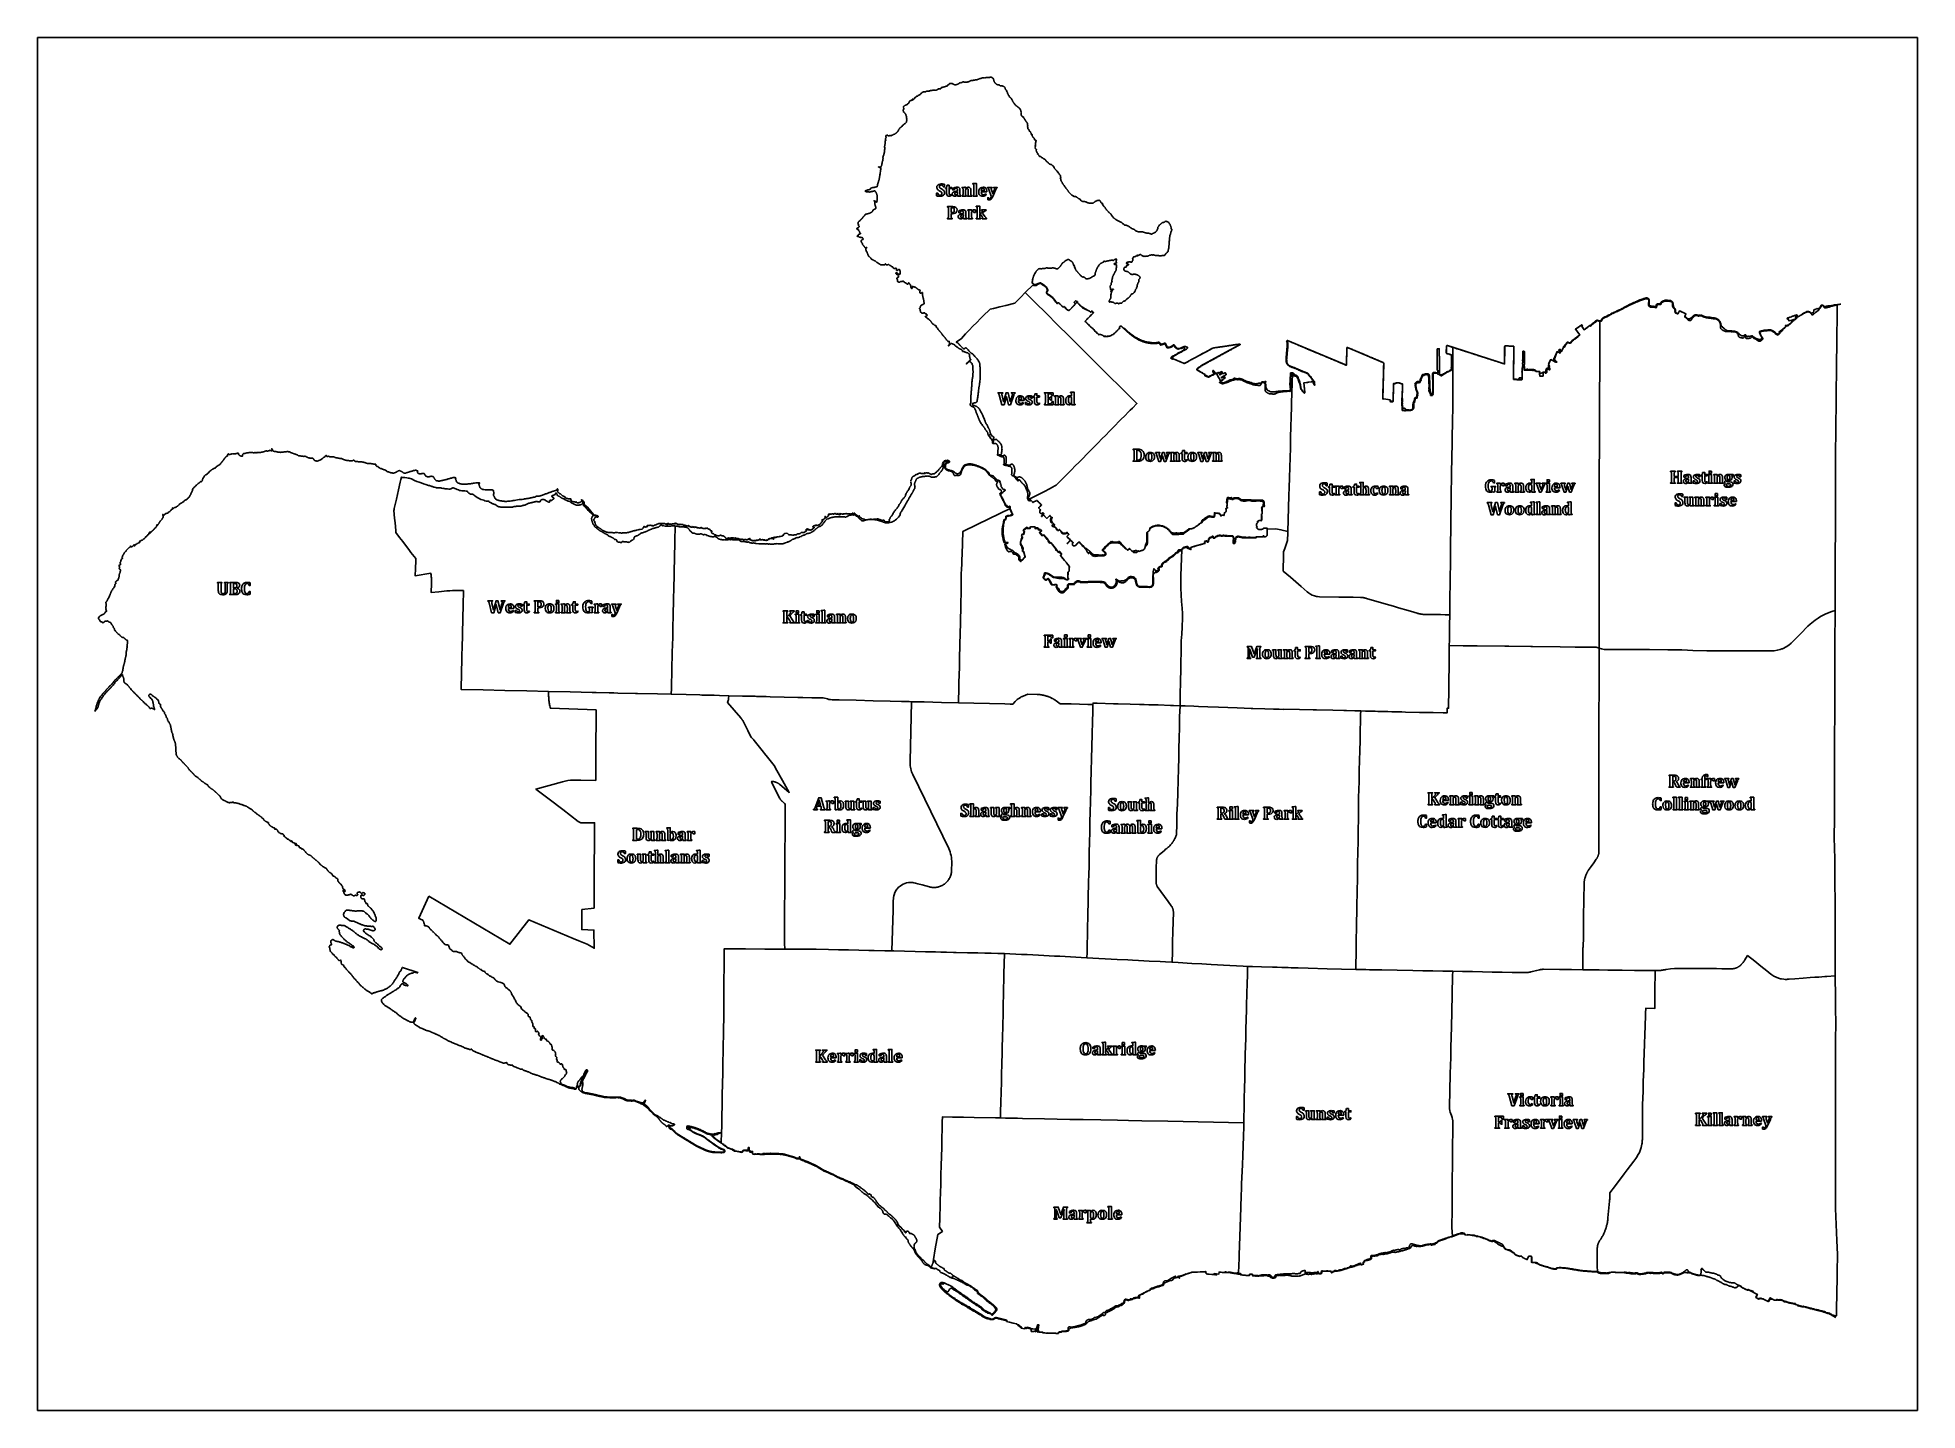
# Model space of a CAD drawing. Extents: x 0 to 800, y 146 to 730.
import ezdxf

# ---------------------------------------------------------------- set-up
doc = ezdxf.new("R2010")
doc.units = 0
doc.layers.get('0').update_dxf_attribs({"linetype": 'CONTINUOUS'})

msp = doc.modelspace()

# ---------------------------------------------------------------- linework, layer by layer
at = {"color": 7}
for points in [[(0, 730), (800, 730), (800, 146), (0, 146), (0, 730)], [(385.919824, 667.585299), (385.919824, 666.497799), (385.406072, 666.497799)], [(386.853576, 663.722798), (386.853576, 665.819048), (386.384824, 665.819048), (386.384824, 666.077798)], [(387.041096, 667.225298), (387.937344, 667.225298), (387.937344, 666.287798), (389.006096, 666.287798), (389.006096, 665.819048), (387.937344, 665.819048), (387.937344, 664.127798)], [(390.209856, 665.192798), (389.501104, 665.192798), (389.501104, 665.875298)], [(391.462328, 664.7053), (391.462328, 665.06155)], [(391.466072, 663.715298), (391.466072, 664.337798)], [(392.546104, 665.091549), (392.546104, 663.629049)], [(393.43488, 666.032794), (393.43488, 666.287794), (394.462384, 666.317794), (394.93488, 666.317794), (394.87864, 665.777794), (394.9236, 665.766546)], [(393.851072, 663.647794), (393.851072, 665.189045)], [(394.934824, 665.095294), (394.934824, 663.651545)], [(396.097352, 663.647798), (396.097352, 664.649048)], [(397.18112, 665.024046), (397.18112, 663.651546)], [(398.01328, 667.637791), (398.01328, 667.885291), (399.052032, 667.937787), (399.520776, 667.937787), (399.521072, 663.651548)], [(398.436976, 663.651545), (398.436976, 666.576545)], [(403.979792, 664.416546), (401.602296, 664.416546)], [(401.621072, 664.821548), (402.869824, 664.821548)], [(404.317328, 666.040299), (404.317328, 666.287799), (406.188576, 666.287799), (406.188576, 666.040299)], [(406.004824, 662.567799), (405.791072, 662.567799), (404.812328, 665.38405)], [(405.944824, 665.267799), (406.484824, 663.62905), (407.081072, 665.065299)], [(407.681096, 665.12155), (406.458576, 662.399048)], [(406.886096, 666.040299), (406.886096, 666.287799), (408.344848, 666.287799), (408.344848, 666.03655)], [(382.616072, 662.676551), (382.616072, 663.831551), (383.129824, 663.831548)], [(387.221096, 657.83905), (387.221096, 658.08655), (389.399848, 658.08655)], [(387.622304, 653.909049), (387.622304, 657.14155)], [(388.784824, 657.640278), (388.784824, 655.529047)], [(388.897328, 663.332795), (389.133576, 663.017798)], [(391.589824, 663.059048), (391.533584, 663.0778)], [(392.951072, 662.8153), (392.951072, 662.5678), (391.556072, 662.5678), (391.589824, 663.059048)], [(392.729864, 655.592796), (392.021112, 655.592796), (392.021112, 656.275296)], [(395.2948, 662.815294), (395.2948, 662.567794), (393.483552, 662.567794), (393.483552, 662.815294)], [(397.559824, 662.567798), (395.741072, 662.567798), (395.741072, 662.815298)], [(395.95484, 656.432798), (395.95484, 656.687798), (396.982344, 656.717798), (397.45484, 656.717798), (397.402328, 656.151547)], [(397.402328, 656.151547), (397.451048, 656.140299)], [(397.559848, 662.815294), (397.559824, 662.567798)], [(399.896048, 662.815298), (399.896048, 662.567798), (398.058552, 662.567798), (398.058552, 662.815298)], [(399.1198, 656.699047), (399.1198, 655.664046), (398.441048, 655.664046)], [(399.438264, 658.037796), (399.438264, 658.285296), (400.48076, 658.337792), (400.94576, 658.337792), (400.94576, 655.176542), (401.069512, 655.176542)], [(399.862, 654.05155), (399.862, 656.97655)], [(401.75576, 656.44779), (401.75576, 656.68779), (403.63076, 656.68779), (403.63076, 656.44779)], [(403.578544, 663.580296), (403.882328, 663.250298)], [(404.388576, 661.000296), (404.388576, 661.859046), (404.808576, 661.859046)], [(389.238512, 653.215299), (389.238512, 652.967799), (387.221008, 652.967799), (387.221008, 653.215299)], [(388.784824, 655.529047), (389.10732, 655.529047)], [(388.784848, 655.105299), (388.784824, 653.905298)], [(393.982336, 655.105299), (393.982336, 655.461549)], [(393.986072, 654.115298), (393.986072, 654.737798)], [(394.109824, 653.459047), (394.053584, 653.477799)], [(395.47108, 653.215298), (395.47108, 652.967798), (394.07608, 652.967798), (394.109824, 653.459047)], [(395.066112, 655.491546), (395.066112, 654.029046)], [(397.852264, 653.215298), (397.852264, 652.967798), (396.003512, 652.967798), (396.003512, 653.215298)], [(396.371032, 654.047798), (396.371032, 655.589047)], [(397.454768, 655.247798), (397.454768, 654.051547)], [(401.321072, 653.215303), (401.321072, 652.967803), (399.483576, 652.967803), (399.483576, 653.215303)], [(401.126096, 654.816553), (400.946096, 654.816553), (400.946096, 654.051553)], [(401.8536, 654.03655), (401.564848, 654.47155)], [(403.841072, 653.215301), (403.841072, 652.967801), (402.007328, 652.967801), (402.007328, 653.215301)], [(402.738264, 655.84029), (402.194824, 655.334047)], [(402.194824, 655.334047), (403.162328, 653.901547)], [(408.725152, 578.694824), (408.725152, 578.94232), (410.742648, 578.94232), (410.742648, 578.694824)], [(415.430152, 577.90732), (414.023904, 573.79732), (413.1314, 573.79732), (412.283904, 577.318568), (411.278904, 573.79732), (410.3414, 573.79732), (409.212648, 577.99732)], [(410.468904, 577.723568), (411.117648, 575.11732), (412.193904, 578.94232), (413.0414, 578.94232), (413.918904, 575.11732), (414.710128, 577.656072)], [(414.455152, 578.694824), (414.455152, 578.94232), (416.018904, 578.94232), (416.018904, 578.694824)], [(417.45888, 576.07732), (418.707624, 576.07732)], [(423.260184, 577.483584), (423.260184, 576.60984), (422.765184, 576.60984)], [(424.216376, 574.978568), (424.216376, 577.074824), (423.747624, 577.074824), (423.747624, 577.333568)], [(424.403904, 578.481072), (425.300152, 578.481072), (425.300152, 577.543568), (426.368904, 577.543568), (426.368904, 577.074824), (425.300152, 577.074824), (425.300152, 575.383568)], [(428.468936, 578.694832), (428.468936, 578.942328), (432.18888, 578.94232)], [(428.870136, 574.764832), (428.870136, 577.997328)], [(430.850128, 578.503568), (430.032624, 578.503568), (430.032624, 576.703568), (430.527624, 576.703568)], [(430.527624, 576.264792), (430.032624, 576.264792), (430.032624, 574.262288), (430.846376, 574.262288)], [(431.060128, 577.243568), (431.48388, 577.243568), (431.48388, 575.721072), (431.060128, 575.721072)], [(432.18888, 578.94232), (432.18888, 577.749824), (431.675128, 577.749824)], [(432.82268, 577.288528), (432.82268, 577.543528), (433.850184, 577.573528), (434.32268, 577.573528), (434.26644, 577.033528), (434.3114, 577.022248)], [(433.23888, 574.903528), (433.23888, 576.444784)], [(434.322624, 576.351032), (434.322624, 574.90728)], [(436.568928, 576.279744), (436.568928, 574.90724)], [(439.621344, 578.890048), (439.621344, 579.141296), (440.660096, 579.193776), (441.128848, 579.193776), (441.12888, 574.918568)], [(440.045128, 577.502544), (440.045128, 577.843792)], [(440.045128, 575.064824), (440.045128, 576.313568)], [(419.8176, 575.672344), (417.440104, 575.672344)], [(419.416352, 574.836096), (419.720128, 574.506072)], [(420.387656, 573.939872), (420.387656, 574.83612), (420.890128, 574.836072)], [(426.260136, 574.588552), (426.496376, 574.273568)], [(431.712624, 575.192328), (432.226376, 575.192328), (432.155096, 573.823576), (428.468848, 573.823576), (428.468848, 574.07108)], [(434.6826, 574.071032), (434.6826, 573.823528), (432.871352, 573.823528), (432.871352, 574.071032)], [(436.947624, 573.823568), (435.12888, 573.823568), (435.12888, 574.071072)], [(435.485152, 574.903568), (435.485152, 575.904824)], [(436.947728, 574.070984), (436.947624, 573.823568)], [(441.54136, 574.074824), (441.54136, 573.823568), (440.52136, 573.789808), (440.067608, 573.789808), (440.101368, 574.329808), (440.045128, 574.333808)], [(466.229296, 554.635192), (466.229296, 554.882688), (468.1792, 554.882712)], [(466.630496, 550.705192), (466.630496, 553.937688)], [(467.792952, 554.436736), (467.792952, 550.217712)], [(475.765448, 553.236464), (475.765448, 553.483968), (477.5992, 553.483968), (477.5992, 553.236464)], [(479.417952, 549.726464), (478.712952, 552.145216), (477.891696, 549.726464), (477.1342, 549.726464), (476.222952, 552.580216)], [(477.344216, 552.463968), (477.812968, 550.907712), (478.675464, 553.483968), (479.372968, 553.483968), (480.100464, 550.907712), (480.591712, 552.261464)], [(481.176744, 552.317736), (480.168, 549.726488), (479.417952, 549.726464)], [(480.378, 553.236464), (480.378, 553.483968), (481.791744, 553.483968), (481.791744, 553.232712)], [(482.073016, 553.228928), (482.073016, 553.483928), (483.100512, 553.513928), (483.573016, 553.513928), (483.516776, 552.973928), (483.561816, 552.962648)], [(482.489208, 550.843928), (482.489208, 552.385176)], [(483.572952, 552.291424), (483.572952, 550.847672)], [(485.819344, 552.220136), (485.819344, 550.847632)], [(487.041696, 550.918968), (487.041696, 553.015216), (486.572952, 553.015216), (486.572952, 553.273968)], [(487.229224, 554.421464), (488.125472, 554.421464), (488.125472, 553.483968), (489.194224, 553.483968), (489.194224, 553.015216), (488.125472, 553.015216), (488.125472, 551.323968)], [(493.720448, 553.236464), (493.720448, 553.483968), (495.5542, 553.483968), (495.5542, 553.236464)], [(497.372952, 549.726464), (496.667952, 552.145216), (495.846696, 549.726464), (495.0892, 549.726464), (494.177952, 552.580216)], [(495.299216, 552.463968), (495.767968, 550.907712), (496.630464, 553.483968), (497.327968, 553.483968), (498.055464, 550.907712), (498.546712, 552.261464)], [(499.131744, 552.317736), (498.123, 549.726488), (497.372952, 549.726464)], [(498.333, 553.236464), (498.333, 553.483968), (499.746744, 553.483968), (499.746744, 553.232712)], [(500.028016, 553.228928), (500.028016, 553.483928), (501.055512, 553.513928), (501.528016, 553.513928), (501.471776, 552.973928), (501.516736, 552.962648)], [(500.444208, 550.843928), (500.444208, 552.385176)], [(501.527952, 552.291424), (501.527952, 550.847672)], [(503.774264, 552.220136), (503.774264, 550.847632)], [(467.931696, 549.763944), (466.2292, 549.763944), (466.2292, 550.01144)], [(472.765424, 551.680216), (472.765448, 551.680216)], [(473.425448, 549.703968), (473.425448, 549.703968)], [(483.932936, 550.011424), (483.932936, 549.763928), (482.12168, 549.763928), (482.12168, 550.011424)], [(486.197952, 549.763968), (484.3792, 549.763968), (484.3792, 550.011464)], [(484.735472, 550.843968), (484.735472, 551.845216)], [(486.198072, 550.011376), (486.197952, 549.763968)], [(489.085456, 550.52896), (489.321696, 550.213968)], [(490.720424, 551.680216), (490.720448, 551.680216)], [(491.380448, 549.703968), (491.380448, 549.703968)], [(501.887936, 550.011424), (501.887936, 549.763928), (500.07668, 549.763928), (500.07668, 550.011424)], [(504.152952, 549.763968), (502.3342, 549.763968), (502.3342, 550.011464)], [(502.690472, 550.843968), (502.690472, 551.845216)], [(504.152992, 550.011376), (504.152952, 549.763968)], [(694.976368, 545.256872), (694.976368, 545.504376), (696.94512, 545.504376), (696.94512, 545.256872)], [(695.377576, 541.326872), (695.377576, 544.559376)], [(696.54012, 544.555624), (696.54012, 543.30312), (698.23512, 543.30312), (698.23512, 544.555624)], [(697.837592, 545.256872), (697.837592, 545.504376), (699.795096, 545.504376), (699.795096, 545.256872)], [(699.397576, 544.555624), (699.39784, 541.326832)], [(707.452896, 544.045608), (707.452896, 543.171856), (706.957896, 543.171856)], [(708.596616, 545.04308), (709.492864, 545.04308), (709.492864, 544.105584), (710.561616, 544.105584), (710.561616, 543.636832), (709.492864, 543.636832), (709.492864, 541.945584)], [(710.880352, 543.850552), (710.880352, 544.105552), (711.9116, 544.135552), (712.380352, 544.135552), (712.380352, 541.469304)], [(712.350344, 545.601832), (712.350344, 544.68308), (711.32284, 544.68308), (711.32284, 545.601832), (712.350344, 545.601832)], [(713.295328, 543.850552), (713.295328, 544.105552), (714.322824, 544.135552), (714.795328, 544.135552), (714.739088, 543.595552), (714.784048, 543.584272)], [(720.251584, 544.105648), (721.605336, 544.105648), (721.605344, 543.60308)], [(724.822888, 544.045608), (724.822888, 543.171856), (724.327888, 543.171856)], [(545.567696, 535.545216), (545.567696, 536.700224), (546.081448, 536.700192)], [(548.871448, 540.453928), (548.871448, 539.366432), (548.357696, 539.366432)], [(549.805192, 536.59144), (549.805192, 538.687688), (549.336448, 538.687688), (549.336448, 538.94644)], [(549.99272, 540.093936), (550.888968, 540.093936), (550.888968, 539.15644), (551.95772, 539.15644), (551.95772, 538.687688), (550.888968, 538.687688), (550.888968, 536.99644)], [(551.848952, 536.201432), (552.085192, 535.88644)], [(552.276448, 538.901432), (552.276448, 539.156432), (553.303944, 539.186432), (553.776448, 539.186432), (553.723944, 538.620192)], [(552.69264, 536.516432), (552.69264, 538.05768)], [(553.723944, 538.620192), (553.772664, 538.608912)], [(553.776376, 537.716432), (553.776376, 536.520184)], [(555.441416, 539.167696), (555.441416, 538.132696), (554.762664, 538.132696)], [(556.701496, 538.061408), (555.992744, 538.061408), (555.992744, 538.743904)], [(557.95396, 537.573904), (557.95396, 537.93016)], [(557.957696, 536.583936), (557.957696, 537.20644)], [(559.037744, 537.960144), (559.037744, 536.49764)], [(560.260192, 536.59144), (560.260192, 538.687688), (559.791448, 538.687688), (559.791448, 538.94644)], [(560.44772, 540.093936), (561.343968, 540.093936), (561.343968, 539.15644), (562.41272, 539.15644), (562.41272, 538.687688), (561.343968, 538.687688), (561.343968, 536.99644)], [(562.303952, 536.201432), (562.540192, 535.88644)], [(562.674968, 540.50644), (562.674968, 540.753936), (563.71372, 540.806416), (564.182472, 540.806416), (564.182472, 538.665168), (564.197696, 538.66144)], [(563.098712, 536.520176), (563.098712, 539.445176)], [(564.182664, 537.975176), (564.182664, 536.520176)], [(565.34144, 536.516432), (565.34144, 537.495184)], [(566.425192, 537.888936), (566.425192, 536.520192)], [(570.456448, 539.0552), (570.456448, 538.151448), (569.713944, 538.151448)], [(570.227704, 536.396464), (570.227696, 536.39644)], [(570.227696, 536.39644), (570.516448, 536.047688)], [(572.12892, 537.352688), (572.128944, 537.352688)], [(575.301512, 538.901408), (575.301512, 539.156408), (576.329008, 539.186408), (576.801512, 539.186408), (576.745272, 538.646408), (576.790232, 538.635128)], [(575.717704, 536.516408), (575.717704, 538.057656)], [(576.801448, 537.963904), (576.801448, 536.52016)], [(577.963968, 536.51644), (577.963968, 537.517688)], [(579.04776, 537.892608), (579.04776, 536.520112)], [(580.821496, 538.061408), (580.112744, 538.061408), (580.112744, 538.743904)], [(582.07396, 537.573904), (582.07396, 537.93016)], [(582.077696, 536.583936), (582.077696, 537.20644)], [(583.157744, 537.960144), (583.157744, 536.49764)], [(618.590624, 538.792496), (618.590624, 539.039992), (620.510624, 539.039992), (620.510624, 538.792496)], [(618.995632, 537.877496), (618.995632, 538.019992)], [(620.139352, 538.143744), (620.139352, 536.729992), (619.599352, 536.617496), (619.344352, 536.887496)], [(620.056888, 541.653744), (620.056888, 540.588744), (619.543136, 540.588744)], [(620.056856, 541.653744), (620.056888, 541.653744)], [(621.001888, 540.138736), (621.001888, 540.393736), (622.029384, 540.423736), (622.501888, 540.423736), (622.449384, 539.857496)], [(622.899304, 536.921232), (622.899304, 536.673736), (621.050552, 536.673736), (621.050552, 536.921232)], [(621.41808, 537.753736), (621.41808, 539.294984)], [(622.449384, 539.857496), (622.498104, 539.846216)], [(622.501816, 538.953736), (622.501816, 537.757488)], [(624.166856, 540.405), (624.166856, 539.37), (623.488104, 539.37)], [(625.426936, 539.298712), (624.718184, 539.298712), (624.718184, 539.981208)], [(626.6794, 538.811208), (626.6794, 539.167464)], [(626.683136, 537.82124), (626.683136, 538.443744)], [(626.806888, 537.164992), (626.750648, 537.183712)], [(628.168232, 536.921136), (628.168232, 536.67364), (626.773232, 536.67364), (626.806888, 537.164992)], [(627.763184, 539.197448), (627.763184, 537.734944)], [(628.651952, 540.138712), (628.651952, 540.393712), (629.679448, 540.423712), (630.151952, 540.423712), (630.095712, 539.883712), (630.140672, 539.872432)], [(630.511872, 536.921208), (630.511872, 536.673712), (628.700616, 536.673712), (628.700616, 536.921208)], [(629.068144, 537.753712), (629.068144, 539.29496)], [(630.151888, 539.201208), (630.151888, 537.757464)], [(632.776888, 536.673744), (630.958136, 536.673744), (630.958136, 536.92124)], [(631.314408, 537.753744), (631.314408, 538.754992)], [(632.3982, 539.129912), (632.3982, 537.757416)], [(632.776928, 536.921152), (632.776888, 536.673744)], [(635.450608, 541.740216), (635.450608, 541.991464), (636.48936, 542.043944), (636.958112, 542.043944), (636.958136, 537.768744)], [(635.874384, 537.914992), (635.874384, 539.163744)], [(635.874392, 540.35272), (635.874392, 540.693968)], [(637.370616, 536.924992), (637.370616, 536.673744), (636.350616, 536.639984), (635.896872, 536.639984), (635.930632, 537.179984), (635.874392, 537.183984)], [(637.6744, 540.14624), (637.6744, 540.393744), (639.545632, 540.393744)], [(641.038152, 539.227496), (639.868152, 536.63624), (639.1594, 536.63624), (638.1694, 539.489992)], [(639.301888, 539.373744), (639.841888, 537.734992), (640.438136, 539.17124)], [(639.545632, 540.393744), (639.545632, 540.14624)], [(640.243152, 540.14624), (640.243152, 540.393744), (641.701904, 540.393744), (641.701904, 540.142496)], [(641.956896, 540.138704), (641.956896, 540.393704), (642.988144, 540.423704), (643.456896, 540.423704), (643.456896, 537.757456)], [(643.831952, 536.92124), (643.831952, 536.673744), (642.001952, 536.673744), (642.001888, 536.92124)], [(642.37316, 537.753744), (642.37316, 539.497496)], [(643.426888, 541.889992), (643.426888, 540.97124), (642.399384, 540.97124), (642.399384, 541.889992), (643.426888, 541.889992)], [(647.911856, 538.522528), (645.534352, 538.522528)], [(645.553136, 538.927496), (646.801888, 538.927496)], [(647.5106, 537.686272), (647.814384, 537.35624)], [(648.279384, 540.14624), (648.279384, 540.393744), (650.113136, 540.393744), (650.113136, 540.14624)], [(651.931888, 536.63624), (651.226888, 539.054992), (650.40564, 536.63624), (649.648136, 536.63624), (648.736888, 539.489992)], [(649.85816, 539.373744), (650.326912, 537.817496), (651.189408, 540.393744), (651.886912, 540.393744), (652.614408, 537.817496), (653.105664, 539.17124)], [(653.690696, 539.227528), (652.681944, 536.636272), (651.931888, 536.63624)], [(652.891944, 540.14624), (652.891944, 540.393744), (654.305696, 540.393744), (654.305696, 540.142496)], [(696.945032, 540.63312), (696.945032, 540.385624), (694.97628, 540.385624), (694.97628, 540.63312)], [(698.235352, 541.326832), (698.235352, 542.830584), (696.540352, 542.830584), (696.540352, 541.326832)], [(699.795368, 540.63308), (699.795368, 540.385584), (697.837864, 540.385584), (697.837864, 540.63308)], [(701.325392, 543.01056), (700.61664, 543.01056), (700.61664, 543.693056)], [(702.577856, 542.523048), (702.577856, 542.879304)], [(702.581592, 541.53308), (702.581592, 542.155584)], [(702.705344, 540.876832), (702.649104, 540.895552)], [(704.066688, 540.633072), (704.066688, 540.385576), (702.671688, 540.385576), (702.705344, 540.876832)], [(703.66164, 542.909296), (703.66164, 541.446792)], [(704.580384, 540.501888), (704.580384, 541.398136), (705.08284, 541.39808)], [(708.409088, 541.540584), (708.409088, 543.636832), (707.940344, 543.636832), (707.940344, 543.895584)], [(710.452848, 541.150576), (710.689088, 540.835584)], [(712.7554, 540.633088), (712.7554, 540.385592), (710.9254, 540.385592), (710.925344, 540.63308)], [(711.296616, 541.465584), (711.296616, 543.209336)], [(715.155328, 540.633048), (715.155328, 540.385552), (713.344072, 540.385552), (713.344072, 540.633048)], [(713.7116, 541.465552), (713.7116, 543.0068)], [(714.98284, 536.001832), (714.98284, 535.08308), (713.955344, 535.08308), (713.955344, 536.001832), (714.98284, 536.001832)], [(714.795344, 542.913048), (714.795344, 541.469304)], [(717.420344, 540.385584), (715.601592, 540.385584), (715.601592, 540.63308)], [(715.957864, 541.465584), (715.957864, 542.466832)], [(717.041576, 542.841752), (717.041576, 541.469256)], [(717.420304, 540.632992), (717.420344, 540.385584)], [(718.939152, 540.145624), (718.939096, 540.145584)], [(719.074096, 542.901832), (719.074096, 542.901832)], [(719.362864, 540.989384), (720.292864, 540.989384)], [(720.011648, 540.130584), (719.366648, 540.130584)], [(721.605344, 543.60308), (720.964096, 543.67436), (720.949136, 543.63308)], [(721.950376, 540.501888), (721.950376, 541.398136), (722.45284, 541.39808)], [(554.173864, 535.683928), (554.173864, 535.436432), (552.325112, 535.436432), (552.325112, 535.683928)], [(558.081448, 535.927688), (558.025208, 535.946408)], [(559.442712, 535.683912), (559.442712, 535.436416), (558.047712, 535.436416), (558.081448, 535.927688)], [(564.557712, 535.68396), (564.557712, 535.436464), (562.720208, 535.436464), (562.720208, 535.68396)], [(566.803912, 535.683928), (566.803912, 535.436432), (564.98516, 535.436432), (564.98516, 535.683928)], [(572.788944, 535.37644), (572.788944, 535.37644)], [(577.161432, 535.683904), (577.161432, 535.436408), (575.350176, 535.436408), (575.350176, 535.683904)], [(579.426448, 535.43644), (577.607696, 535.43644), (577.607696, 535.683936)], [(579.426488, 535.683848), (579.426448, 535.43644)], [(582.201448, 535.927688), (582.145208, 535.946408)], [(583.562792, 535.683912), (583.562792, 535.436416), (582.167792, 535.436416), (582.201448, 535.927688)], [(616.921912, 531.944992), (616.921912, 532.192496), (618.939408, 532.192496), (618.939408, 531.944992)], [(623.626912, 531.157496), (622.220656, 527.047496), (621.32816, 527.047496), (620.480656, 530.568744), (619.475656, 527.047496), (618.53816, 527.047496), (617.409408, 531.247496)], [(618.665656, 530.973744), (619.314408, 528.367496), (620.390656, 532.192496), (621.23816, 532.192496), (622.115656, 528.367496), (622.906888, 530.90624)], [(622.651912, 531.944992), (622.651912, 532.192496), (624.215656, 532.192496), (624.215656, 531.944992)], [(625.681864, 528.989992), (625.681888, 528.989992)], [(630.061864, 528.989992), (630.061888, 528.989992)], [(635.398096, 532.140216), (635.398096, 532.391464), (636.436848, 532.443944), (636.905592, 532.443944), (636.905632, 528.168744)], [(635.82188, 530.75272), (635.82188, 531.093968)], [(635.821888, 528.314992), (635.821888, 529.563744)], [(637.76784, 532.1438), (637.76784, 532.391296), (638.806592, 532.443776), (639.275336, 532.443776), (639.275632, 528.157496)], [(638.191536, 528.157536), (638.191536, 531.082536)], [(641.079424, 529.698712), (640.370672, 529.698712), (640.370672, 530.381208)], [(642.331896, 529.211208), (642.331896, 529.567464)], [(642.335632, 528.22124), (642.335632, 528.843744)], [(643.415672, 529.597448), (643.415672, 528.134944)], [(644.30444, 530.538712), (644.30444, 530.793712), (645.331944, 530.823712), (645.80444, 530.823712), (645.7482, 530.283712), (645.79316, 530.272432)], [(644.720632, 528.153712), (644.720632, 529.69496)], [(645.804384, 529.601208), (645.804384, 528.157464)], [(646.966912, 528.153744), (646.966912, 529.154992)], [(648.05068, 529.529912), (648.05068, 528.157416)], [(651.103096, 532.140216), (651.103096, 532.391464), (652.141848, 532.443944), (652.610592, 532.443944), (652.610632, 528.168744)], [(651.52688, 530.75272), (651.52688, 531.093968)], [(651.526888, 528.314992), (651.526888, 529.563744)], [(696.844088, 530.894352), (696.844088, 532.049352), (697.35784, 532.049336)], [(700.14784, 535.803064), (700.14784, 534.715568), (699.634088, 534.715568)], [(700.714048, 534.25804), (700.714088, 534.505584)], [(700.714088, 534.505584), (702.17284, 534.505584), (702.17284, 532.424336)], [(701.088984, 532.049336), (701.088984, 533.421832)], [(702.956544, 534.258056), (702.956544, 534.50556), (704.41904, 534.50556), (704.41904, 531.88056)], [(703.331568, 531.974312), (703.331568, 533.421808)], [(704.83152, 531.036808), (704.83152, 530.78556), (703.81152, 530.7518), (703.357768, 530.7518), (703.391528, 531.2918), (703.346488, 531.30308)], [(705.337896, 534.250552), (705.337896, 534.505552), (706.3654, 534.535552), (706.837896, 534.535552), (706.781656, 533.995552), (706.826616, 533.984272)], [(707.197816, 531.033048), (707.197816, 530.785552), (705.386568, 530.785552), (705.386568, 531.033048)], [(705.754096, 531.865552), (705.754096, 533.4068)], [(706.83784, 533.313048), (706.83784, 531.869304)], [(709.46284, 530.785584), (707.644088, 530.785584), (707.644088, 531.03308)], [(708.000368, 531.865584), (708.000368, 532.866832)], [(709.084144, 533.241752), (709.084144, 531.869256)], [(709.462864, 531.032992), (709.46284, 530.785584)], [(709.97284, 534.250576), (709.97284, 534.505576), (711.000344, 534.535576), (711.47284, 534.535576), (711.420344, 533.969336)], [(711.870264, 531.033072), (711.870264, 530.785576), (710.021512, 530.785576), (710.021512, 531.033072)], [(710.38904, 531.865576), (710.38904, 533.406824)], [(711.420344, 533.969336), (711.469064, 533.958056)], [(711.472776, 533.065576), (711.472776, 531.869328)], [(713.137808, 534.51684), (713.137808, 533.48184), (712.459064, 533.48184)], [(713.512856, 534.250552), (713.512856, 534.505552), (714.544104, 534.535552), (715.012856, 534.535552), (715.012856, 531.869304)], [(715.387824, 531.033088), (715.387824, 530.785592), (713.557824, 530.785592), (713.55784, 531.03308)], [(713.92912, 531.865584), (713.92912, 533.609336)], [(715.957872, 530.901888), (715.957872, 531.798136), (716.460344, 531.79808)], [(718.8304, 534.445608), (718.8304, 533.571856), (718.3354, 533.571856)], [(722.992808, 532.634368), (720.615312, 532.634368)], [(720.634088, 533.039336), (721.88284, 533.039336)], [(722.59156, 531.798112), (722.895344, 531.46808)], [(626.341888, 527.013744), (626.341888, 527.013744)], [(630.721888, 527.013744), (630.721888, 527.013744)], [(637.318112, 527.324992), (637.318112, 527.073744), (636.298112, 527.039984), (635.84436, 527.039984), (635.87812, 527.579984), (635.82188, 527.583984)], [(639.650608, 527.32124), (639.650608, 527.073744), (637.813112, 527.073744), (637.813112, 527.32124)], [(642.459384, 527.564992), (642.403144, 527.583712)], [(643.82064, 527.321136), (643.82064, 527.07364), (642.42564, 527.07364), (642.459384, 527.564992)], [(646.16436, 527.321208), (646.16436, 527.073712), (644.353112, 527.073712), (644.353112, 527.321208)], [(648.429384, 527.073744), (646.610632, 527.073744), (646.610632, 527.32124)], [(648.429408, 527.321152), (648.429384, 527.073744)], [(653.023112, 527.324992), (653.023112, 527.073744), (652.003112, 527.039984), (651.54936, 527.039984), (651.58312, 527.579984), (651.52688, 527.583984)], [(76.496977, 497.930584), (76.496977, 498.178088), (78.465727, 498.178088), (78.465727, 497.930584)], [(76.89823, 494.806832), (76.89823, 497.233088)], [(78.060731, 497.233088), (78.060731, 494.758088)], [(79.478198, 497.930576), (79.478198, 498.17808), (81.128199, 498.17808), (81.128199, 497.930576)], [(79.875724, 494.844336), (79.875699, 497.236824)], [(80.730687, 497.236824), (80.730687, 494.89308)], [(81.762048, 497.930576), (81.762048, 498.17808), (84.218296, 498.17808)], [(82.163248, 494.000576), (82.163248, 497.23308)], [(83.325696, 497.720576), (83.325696, 495.935576), (83.824448, 495.935576)], [(90.495696, 498.061824), (90.495696, 496.974328), (89.985696, 496.974328)], [(90.495696, 498.06184), (90.495696, 498.061824)], [(84.071952, 493.059328), (81.761952, 493.059328), (81.761952, 493.306824)], [(83.846936, 495.496816), (83.32568, 495.496816), (83.325696, 493.509328)], [(84.990792, 495.774304), (84.990696, 495.740576)], [(89.981952, 494.32308), (90.495696, 494.32308), (90.495696, 493.186824)], [(191.619226, 490.197517), (191.619226, 490.445018), (193.636723, 490.445018), (193.636723, 490.197517)], [(198.324224, 489.410022), (196.917978, 485.300019), (196.025472, 485.300019), (195.177978, 488.821267), (194.172973, 485.300019), (193.235475, 485.300019), (192.106726, 489.500019)], [(193.362976, 489.226272), (194.011725, 486.620019), (195.087974, 490.445018), (195.935475, 490.445018), (196.812973, 486.620019), (197.604218, 489.158771)], [(197.349222, 490.197517), (197.349222, 490.445018), (198.912973, 490.445018), (198.912973, 490.197517)], [(206.154221, 488.986246), (206.154221, 488.112493), (205.659219, 488.112493)], [(207.11047, 486.481267), (207.11047, 488.577517), (206.641722, 488.577517), (206.641722, 488.836269)], [(207.297997, 489.98377), (208.194246, 489.98377), (208.194246, 489.046272), (209.262995, 489.046272), (209.262995, 488.577517), (208.194246, 488.577517), (208.194246, 486.886272)], [(211.36295, 490.197517), (211.36295, 490.445018), (213.541702, 490.445018)], [(211.76425, 486.26752), (211.76425, 489.500019)], [(212.92672, 489.998784), (212.92672, 487.88752)], [(220.366714, 488.791283), (220.366714, 489.046285), (221.397965, 489.076301), (221.866714, 489.076301), (221.866714, 486.410054)], [(220.782976, 486.406272), (220.782976, 488.150022)], [(221.836717, 490.542522), (221.836717, 489.62377), (220.809216, 489.62377), (220.809216, 490.542522), (221.836717, 490.542522)], [(222.781773, 488.791302), (222.781773, 489.046304), (223.809267, 489.07632), (224.281773, 489.07632), (224.225517, 488.53632), (224.270509, 488.525056)], [(227.75047, 486.481267), (227.75047, 488.577517), (227.281722, 488.577517), (227.281722, 488.836269)], [(227.937997, 489.98377), (228.834246, 489.98377), (228.834246, 489.046272), (229.902995, 489.046272), (229.902995, 488.577517), (228.834246, 488.577517), (228.834246, 486.886272)], [(235.936717, 490.306272), (235.936717, 489.241267), (235.42297, 489.241267)], [(235.936723, 490.306272), (235.936717, 490.306272)], [(236.881786, 488.791245), (236.881786, 489.046246), (237.90928, 489.076262), (238.381786, 489.076262), (238.329216, 488.510022)], [(238.329216, 488.510022), (238.377984, 488.498758)], [(240.046733, 489.057491), (240.046733, 488.022496), (239.367981, 488.022496)], [(241.306714, 487.951302), (240.597965, 487.951302), (240.597965, 488.633798)], [(244.329216, 488.798771), (244.329216, 489.046272), (246.200467, 489.046272), (246.200467, 488.798771)], [(246.016717, 485.326272), (245.80297, 485.326272), (244.824218, 488.142522)], [(245.956717, 488.026272), (246.496717, 486.38752), (247.092966, 487.82377)], [(246.897971, 488.798771), (246.897971, 489.046272), (248.356717, 489.046272), (248.356717, 488.795021)], [(202.711718, 487.175021), (200.334221, 487.175021)], [(200.352966, 487.580019), (201.601722, 487.580019)], [(202.31047, 486.338771), (202.614221, 486.008768)], [(203.281702, 485.442496), (203.281702, 486.338746), (203.784218, 486.338771)], [(209.154234, 486.091277), (209.39047, 485.776269)], [(213.380486, 485.573766), (213.380486, 485.326272), (211.362989, 485.326272), (211.362989, 485.573766)], [(212.926701, 487.463744), (212.92672, 486.26377)], [(212.92672, 487.88752), (213.249216, 487.88752)], [(217.194202, 487.242522), (217.194221, 487.242522)], [(217.854221, 485.266272), (217.854221, 485.266272)], [(222.241894, 485.57383), (222.241894, 485.326336), (220.411891, 485.326336), (220.411718, 485.573766)], [(224.641728, 485.573798), (224.641728, 485.326304), (222.830477, 485.326304), (222.830477, 485.573798)], [(223.197984, 486.406304), (223.197984, 487.947552)], [(224.281696, 487.853798), (224.281696, 486.410054)], [(226.90672, 485.326272), (225.087968, 485.326272), (225.087968, 485.573766)], [(225.44423, 486.406272), (225.44423, 487.40752)], [(226.528032, 487.78256), (226.528032, 486.410061)], [(226.906899, 485.573811), (226.90672, 485.326272)], [(229.794234, 486.091277), (230.03047, 485.776269)], [(234.470483, 487.445018), (234.470483, 487.692518), (236.390483, 487.692518), (236.390483, 487.445018)], [(234.875469, 486.530022), (234.875469, 486.672518)], [(236.019226, 486.796269), (236.019226, 485.382522), (235.479226, 485.270022), (235.224224, 485.540019)], [(238.779238, 485.573741), (238.779238, 485.326246), (236.93049, 485.326246), (236.93049, 485.573741)], [(237.297997, 486.406246), (237.297997, 487.947494)], [(238.381747, 487.606246), (238.381747, 486.409997)], [(242.559213, 487.46377), (242.559213, 487.820019)], [(242.56297, 486.473766), (242.56297, 487.096269)], [(242.68672, 485.817517), (242.630464, 485.836269)], [(244.048013, 485.573818), (244.048013, 485.326323), (242.653011, 485.326323), (242.68672, 485.817517)], [(243.642963, 487.85008), (243.642963, 486.387578)], [(244.400467, 483.758771), (244.400467, 484.617517), (244.820467, 484.617517)], [(247.692966, 487.880019), (246.47047, 485.157517)], [(317.245446, 485.867002), (317.245446, 486.114496), (319.214195, 486.114496), (319.214195, 485.867002)], [(319.214234, 481.243251), (319.214234, 480.99575), (317.245485, 480.99575), (317.245485, 481.243251)], [(317.646746, 481.936998), (317.646746, 485.169498)], [(318.809216, 485.169498), (318.809216, 483.834496), (318.887962, 483.834496)], [(318.884224, 483.42576), (318.809229, 483.42576), (318.809229, 481.937011)], [(320.005478, 482.120774), (319.431725, 483.005773)], [(321.231712, 485.263251), (320.106714, 484.003251), (321.415507, 481.993261)], [(320.125466, 485.867002), (320.125466, 486.114496), (322.041715, 486.114496), (322.041715, 485.859501)], [(322.176755, 481.239514), (322.176755, 480.995763), (320.144256, 480.995763), (320.144256, 481.243264)], [(322.394253, 484.460774), (322.394253, 484.715776), (323.425504, 484.745792), (323.894253, 484.745792), (323.894253, 482.079546)], [(324.269434, 481.243328), (324.269434, 480.995827), (322.43943, 480.995827), (322.439258, 481.243264)], [(322.810515, 482.075763), (322.810515, 483.819514)], [(323.864256, 486.212013), (323.864256, 485.293261), (322.836755, 485.293261), (322.836755, 486.212013), (323.864256, 486.212013)], [(325.143008, 482.150765), (325.143008, 484.247014), (324.674259, 484.247014), (324.674259, 484.50576)], [(325.330534, 485.653261), (326.226784, 485.653261), (326.226784, 484.715763), (327.295533, 484.715763), (327.295533, 484.247014), (326.226784, 484.247014), (326.226784, 482.555763)], [(327.186771, 481.760768), (327.423008, 481.44576)], [(327.644237, 481.111987), (327.644237, 482.008237), (328.146758, 482.008262)], [(330.516755, 484.655738), (330.516755, 483.781984), (330.02176, 483.781984)], [(331.139258, 484.460774), (331.139258, 484.715776), (332.170509, 484.745792), (332.639258, 484.745792), (332.639258, 482.079546)], [(333.014438, 481.243328), (333.014438, 480.995827), (331.184435, 480.995827), (331.184256, 481.243264)], [(331.55552, 482.075763), (331.55552, 483.819514)], [(332.609261, 486.212013), (332.609261, 485.293261), (331.58176, 485.293261), (331.58176, 486.212013), (332.609261, 486.212013)], [(333.49785, 486.065773), (333.49785, 486.313274), (334.536595, 486.365754), (335.00535, 486.365754), (335.00551, 482.079514)], [(335.380538, 481.243264), (335.380538, 480.995763), (333.54304, 480.995763), (333.54304, 481.243264)], [(333.921766, 482.079526), (333.921766, 485.004525)], [(336.809261, 483.6208), (336.100506, 483.6208), (336.100506, 484.303302)], [(338.06176, 483.133267), (338.06176, 483.489517)], [(338.06551, 482.143264), (338.06551, 482.76576)], [(338.189261, 481.487014), (338.133005, 481.505766)], [(339.55056, 481.243322), (339.55056, 480.995821), (338.155558, 480.995821), (338.189261, 481.487014)], [(339.14551, 483.519578), (339.14551, 482.057075)], [(340.034182, 484.460787), (340.034182, 484.715789), (341.061683, 484.745805), (341.534182, 484.745805), (341.477926, 484.205805), (341.522918, 484.194541)], [(341.894202, 481.24329), (341.894202, 480.995789), (340.08295, 480.995789), (340.08295, 481.24329)], [(340.450458, 482.075789), (340.450458, 483.617037)], [(341.534234, 483.52329), (341.534234, 482.079539)], [(344.159258, 480.995763), (342.340506, 480.995763), (342.340506, 481.243264)], [(342.696768, 482.075763), (342.696768, 483.077011)], [(343.780442, 483.452045), (343.780442, 482.079546)], [(344.159309, 481.243302), (344.159258, 480.995763)], [(345.87673, 482.912013), (345.876755, 482.912013)], [(346.536755, 480.935763), (346.536755, 480.935763)], [(428.392064, 475.541976), (428.392064, 475.78948), (432.01832, 475.78948), (432.01832, 474.596976), (431.504568, 474.596976)], [(428.793272, 471.615728), (428.793272, 474.84448)], [(430.435816, 473.003224), (429.955816, 473.003224), (429.955672, 471.612048)], [(430.679568, 475.35072), (429.955816, 475.35072), (429.955816, 473.441968), (430.435816, 473.441968)], [(430.96832, 474.038248), (431.392064, 474.038248), (431.392064, 472.403248), (430.96832, 472.403248)], [(433.420712, 473.295776), (432.71196, 473.295776), (432.71196, 473.97828)], [(434.673184, 472.808272), (434.673184, 473.16452)], [(434.67692, 471.818304), (434.67692, 472.4408)], [(435.75696, 473.194512), (435.75696, 471.732008)], [(436.645688, 474.135768), (436.645688, 474.390768), (437.676944, 474.420768), (438.145688, 474.420768), (438.145688, 471.75452)], [(437.061952, 471.7508), (437.061952, 473.494552)], [(438.115672, 475.887048), (438.115672, 474.968304), (437.088176, 474.968304), (437.088176, 475.887048), (438.115672, 475.887048)], [(439.060688, 474.135784), (439.060688, 474.390784), (440.088192, 474.420784), (440.560688, 474.420784), (440.508176, 473.854552)], [(439.476888, 471.750784), (439.476888, 473.292032)], [(440.508176, 473.854552), (440.556896, 473.843272)], [(440.560616, 472.950784), (440.560616, 471.754536)], [(442.225648, 474.402048), (442.225648, 473.367048), (441.546896, 473.367048)], [(442.398192, 474.143304), (442.398192, 474.3908), (444.269424, 474.3908)], [(445.761944, 473.224552), (444.591944, 470.633304), (443.883192, 470.633304), (442.893192, 473.487048)], [(444.025672, 473.3708), (444.565672, 471.732048), (445.161928, 473.168304)], [(444.269424, 474.3908), (444.269424, 474.143304)], [(444.966944, 474.143304), (444.966944, 474.3908), (446.425688, 474.3908), (446.425688, 474.139552)], [(446.680688, 474.135768), (446.680688, 474.390768), (447.711944, 474.420768), (448.180688, 474.420768), (448.180688, 471.75452)], [(447.096952, 471.7508), (447.096952, 473.494552)], [(448.150672, 475.887048), (448.150672, 474.968304), (447.123176, 474.968304), (447.123176, 475.887048), (448.150672, 475.887048)], [(452.635648, 472.519584), (450.258152, 472.519584)], [(450.276928, 472.924552), (451.525672, 472.924552)], [(453.003176, 474.143304), (453.003176, 474.3908), (454.836928, 474.3908), (454.836928, 474.143304)], [(456.655672, 470.633304), (455.950672, 473.052048), (455.129424, 470.633304), (454.371928, 470.633304), (453.460672, 473.487048)], [(454.581944, 473.3708), (455.050688, 471.814552), (455.913192, 474.3908), (456.610688, 474.3908), (457.338192, 471.814552), (457.82944, 473.168304)], [(458.4144, 473.224584), (457.405648, 470.633336), (456.655672, 470.633304)], [(457.615648, 474.143304), (457.615648, 474.3908), (459.0294, 474.3908), (459.0294, 474.139552)], [(430.40948, 470.918256), (430.40948, 470.670752), (428.391976, 470.670752), (428.391976, 470.918256)], [(434.800672, 471.162048), (434.744432, 471.180768)], [(436.161928, 470.918288), (436.161928, 470.670784), (434.766928, 470.670784), (434.800672, 471.162048)], [(438.520656, 470.918312), (438.520656, 470.670808), (436.690656, 470.670808), (436.690672, 470.918304)], [(440.958112, 470.918288), (440.958112, 470.670784), (439.10936, 470.670784), (439.10936, 470.918288)], [(448.555656, 470.918312), (448.555656, 470.670808), (446.725656, 470.670808), (446.725672, 470.918304)], [(452.2344, 471.683336), (452.538176, 471.353304)], [(514.808416, 470.710208), (514.808416, 470.957704), (516.672168, 470.957704), (517.71092, 467.87896), (518.83592, 470.957704), (520.594672, 470.957704), (520.594728, 470.71024)], [(516.225944, 466.086456), (516.225944, 465.83896), (514.80844, 465.83896), (514.80844, 466.086456)], [(515.209696, 466.776456), (515.209696, 470.020208)], [(515.850952, 469.960208), (515.783432, 469.960208)], [(515.820952, 468.497704), (515.820952, 466.772704)], [(518.738448, 469.112704), (517.733448, 466.405208), (517.073448, 466.405208), (516.015952, 469.446456)], [(520.594672, 466.086488), (520.594672, 465.838992), (518.67092, 465.838992), (518.67092, 466.086488)], [(519.102168, 469.922704), (519.023448, 469.922704)], [(519.068408, 466.78396), (519.068408, 468.621456)], [(520.197192, 470.02024), (520.197192, 466.776488)], [(522.435952, 467.75524), (522.435976, 467.75524)], [(523.095976, 465.778992), (523.095976, 465.778992)], [(525.574728, 469.558992), (527.03348, 469.558992), (527.03348, 467.477736)], [(525.574792, 469.311448), (525.574728, 469.558992)], [(525.949728, 467.102736), (525.949728, 468.47524)], [(527.817184, 469.311464), (527.817184, 469.558968), (529.279688, 469.558968), (529.279688, 466.933968)], [(528.192208, 467.027712), (528.192208, 468.475216)], [(529.692168, 466.090216), (529.692168, 465.838968), (528.672168, 465.805208), (528.218424, 465.805208), (528.252184, 466.345208), (528.207224, 466.356488)], [(530.198464, 469.30396), (530.198464, 469.55896), (531.22596, 469.58896), (531.698464, 469.58896), (531.642224, 469.04896), (531.687184, 469.03768)], [(532.058464, 466.086456), (532.058464, 465.83896), (530.247208, 465.83896), (530.247208, 466.086456)], [(530.614736, 466.91896), (530.614736, 468.460208)], [(531.69848, 468.366456), (531.69848, 466.922704)], [(534.32348, 465.838992), (532.504728, 465.838992), (532.504728, 466.086488)], [(532.861, 466.918992), (532.861, 467.92024)], [(533.944712, 468.295168), (533.944712, 466.922664)], [(534.32344, 466.086408), (534.32348, 465.838992)], [(535.167224, 466.993992), (535.167224, 469.09024), (534.69848, 469.09024), (534.69848, 469.348992)], [(535.354752, 470.496488), (536.251, 470.496488), (536.251, 469.558992), (537.319752, 469.558992), (537.319752, 469.09024), (536.251, 469.09024), (536.251, 467.398992)], [(537.210984, 466.603984), (537.447224, 466.288992)], [(541.43724, 466.086456), (541.43724, 465.83896), (539.419744, 465.83896), (539.419744, 466.086456)], [(539.419832, 470.710208), (539.419832, 470.957704), (541.598584, 470.957704)], [(539.82104, 466.780208), (539.82104, 470.012704)], [(540.98348, 470.511792), (540.98348, 468.40024)], [(540.98348, 468.40024), (541.305976, 468.40024)], [(540.983584, 467.976496), (540.98348, 466.776488)], [(543.987016, 470.908968), (543.987016, 471.156464), (545.025768, 471.208944), (545.49452, 471.208944), (545.494728, 466.922736)], [(545.869712, 466.086488), (545.869712, 465.838992), (544.032208, 465.838992), (544.032208, 466.086488)], [(544.410712, 466.922696), (544.410712, 469.847696)], [(549.953448, 467.687768), (547.575944, 467.687768)], [(547.594728, 468.092736), (548.84348, 468.092736)], [(549.552192, 466.85152), (549.855976, 466.521488)], [(551.378528, 468.46396), (550.669776, 468.46396), (550.669776, 469.146456)], [(552.630992, 467.976456), (552.630992, 468.332704)], [(552.634728, 466.986488), (552.634728, 467.608992)], [(552.75848, 466.33024), (552.70224, 466.34896)], [(554.119824, 466.086464), (554.119824, 465.838968), (552.724824, 465.838968), (552.75848, 466.33024)], [(553.714776, 468.362688), (553.714776, 466.900192)], [(554.63352, 465.955296), (554.63352, 466.851544), (555.135976, 466.851488)], [(557.506032, 469.499016), (557.506032, 468.625264), (557.011032, 468.625264)], [(559.013528, 468.46396), (558.304776, 468.46396), (558.304776, 469.146456)], [(560.265992, 467.976456), (560.265992, 468.332704)], [(560.269728, 466.986488), (560.269728, 467.608992)], [(560.39348, 466.33024), (560.33724, 466.34896)], [(561.754744, 466.086464), (561.754744, 465.838968), (560.359744, 465.838968), (560.39348, 466.33024)], [(561.349776, 468.362688), (561.349776, 466.900192)], [(562.238544, 469.30396), (562.238544, 469.55896), (563.26604, 469.58896), (563.738544, 469.58896), (563.682304, 469.04896), (563.727264, 469.03768)], [(564.098464, 466.086456), (564.098464, 465.83896), (562.287208, 465.83896), (562.287208, 466.086456)], [(562.654736, 466.91896), (562.654736, 468.460208)], [(563.73848, 468.366456), (563.73848, 466.922704)], [(566.36348, 465.838992), (564.544728, 465.838992), (564.544728, 466.086488)], [(564.901, 466.918992), (564.901, 467.92024)], [(565.984792, 468.295168), (565.984792, 466.922664)], [(566.36352, 466.086408), (566.36348, 465.838992)], [(567.207224, 466.993992), (567.207224, 469.09024), (566.73848, 469.09024), (566.73848, 469.348992)], [(567.394752, 470.496488), (568.291, 470.496488), (568.291, 469.558992), (569.359752, 469.558992), (569.359752, 469.09024), (568.291, 469.09024), (568.291, 467.398992)], [(569.250984, 466.603984), (569.487232, 466.288992)], [(694.2962, 415.96024), (694.2962, 416.207736), (696.482448, 416.207736)], [(710.758672, 416.421552), (710.758672, 415.656552), (710.248672, 415.656552)], [(591.721896, 408.53648), (591.721896, 408.783976), (593.690648, 408.783976), (593.690648, 408.53648)], [(594.601824, 408.536464), (594.601824, 408.78396), (596.51808, 408.78396), (596.51808, 408.52896)], [(610.580888, 408.881488), (610.580888, 407.962736), (609.553384, 407.962736), (609.553384, 408.881488), (610.580888, 408.881488)], [(620.672168, 408.322736), (621.568416, 408.322736), (621.568416, 407.385232), (622.637168, 407.385232), (622.637168, 406.916488), (621.568416, 406.916488), (621.568416, 405.225232)], [(696.264864, 411.088992), (694.296112, 411.088992), (694.296112, 411.336488)], [(694.697408, 412.03024), (694.697408, 415.262736)], [(695.859856, 415.761792), (695.859864, 415.761488)], [(695.859864, 415.761488), (695.859864, 413.676488), (696.231112, 413.676488)], [(696.077448, 413.237704), (695.859952, 413.237704), (695.859952, 412.030208)], [(696.264944, 411.336456), (696.264864, 411.088992)], [(697.093704, 411.981496), (696.8012, 412.622744)], [(697.322448, 413.432768), (697.322448, 413.395248)], [(699.028704, 411.336496), (699.028704, 411.089), (697.584952, 411.089)], [(698.109952, 412.566496), (698.3462, 412.056496)], [(702.834832, 412.937768), (700.457328, 412.937768)], [(700.476112, 413.342736), (701.724864, 413.342736)], [(702.433584, 412.10152), (702.73736, 411.771488)], [(703.374928, 414.55396), (703.374928, 414.80896), (704.402424, 414.83896), (704.874928, 414.83896), (704.818688, 414.29896), (704.863648, 414.28768)], [(705.234848, 411.336456), (705.234848, 411.08896), (703.4236, 411.08896), (703.4236, 411.336456)], [(703.79112, 412.16896), (703.79112, 413.710208)], [(704.874864, 413.616456), (704.874864, 412.172704)], [(707.499864, 411.088992), (705.681112, 411.088992), (705.681112, 411.336488)], [(706.037392, 412.168992), (706.037392, 413.17024)], [(707.121168, 413.545168), (707.121168, 412.172664)], [(707.499896, 411.336408), (707.499864, 411.088992)], [(708.426112, 412.03024), (708.426112, 414.34024), (707.968616, 414.34024), (707.968616, 414.598992)], [(709.918704, 411.336552), (709.918704, 411.089056), (708.0512, 411.089056), (708.051112, 411.336488)], [(709.509952, 415.094056), (709.509952, 414.809056), (710.233704, 414.809056), (710.233704, 414.340304), (709.509952, 414.340304), (709.509952, 412.030304)], [(710.514872, 414.553976), (710.514872, 414.808976), (711.542368, 414.838976), (712.014872, 414.838976), (711.96236, 414.272736)], [(712.412288, 411.336472), (712.412288, 411.088976), (710.563544, 411.088976), (710.563544, 411.336472)], [(710.931064, 412.168976), (710.931064, 413.710224)], [(711.96236, 414.272736), (712.01108, 414.261456)], [(712.0148, 413.368976), (712.0148, 412.17272)], [(713.679832, 414.82024), (713.679832, 413.78524), (713.00108, 413.78524)], [(717.594832, 412.937768), (715.217328, 412.937768)], [(715.236112, 413.342736), (716.484864, 413.342736)], [(717.193584, 412.10152), (717.497368, 411.771488)], [(717.962368, 414.561488), (717.962368, 414.808992), (719.796112, 414.808992), (719.796112, 414.561488)], [(721.614864, 411.051488), (720.909864, 413.47024), (720.088616, 411.051488), (719.331112, 411.051488), (718.419864, 413.90524)], [(719.541136, 413.788992), (720.009888, 412.232736), (720.872392, 414.808992), (721.569888, 414.808992), (722.297392, 412.232736), (722.78864, 413.586488)], [(723.373672, 413.64276), (722.36492, 411.051512), (721.614864, 411.051488)], [(722.57492, 414.561488), (722.57492, 414.808992), (723.988672, 414.808992), (723.988672, 414.557736)], [(331.85348, 401.747504), (331.85348, 401.5), (330.252232, 401.5), (330.252232, 401.747504)], [(330.870984, 402.478752), (332.434736, 406.645), (333.435984, 406.645), (334.67348, 402.445)], [(333.308488, 403.086248), (331.70724, 403.086248), (331.583488, 402.73)], [(331.849744, 403.525), (333.199744, 403.525), (332.599744, 405.636248), (331.849744, 403.525)], [(335.209736, 401.747504), (335.209736, 401.5), (333.139736, 401.5), (333.139736, 401.747504)], [(333.409744, 402.718752), (333.308488, 403.086248)], [(335.565992, 404.964984), (335.565992, 405.219984), (336.593488, 405.249984), (337.065992, 405.249984), (337.013488, 404.683752)], [(337.463408, 401.747488), (337.463408, 401.499984), (335.614664, 401.499984), (335.614664, 401.747488)], [(335.982184, 402.579984), (335.982184, 404.121232)], [(337.013488, 404.683752), (337.062208, 404.672472)], [(337.06592, 403.779984), (337.06592, 402.583736)], [(338.73096, 405.231248), (338.73096, 404.196248), (338.052208, 404.196248)], [(339.004512, 406.570032), (339.004512, 406.817536), (340.05076, 406.870016), (340.512008, 406.870016), (340.512008, 404.721264), (340.516008, 404.717264)], [(340.186008, 401.653488), (339.908504, 401.439736), (339.428504, 401.507256), (339.428488, 405.576248)], [(340.51224, 404.008752), (340.51224, 402.73)], [(343.617208, 404.972456), (343.61724, 405.22)], [(343.61724, 405.22), (345.075992, 405.22), (345.075992, 403.138752)], [(343.992224, 402.763744), (343.992224, 404.13624)], [(345.859704, 404.97248), (345.859704, 405.219976), (347.3222, 405.219976), (347.3222, 402.594976)], [(346.234728, 402.688728), (346.234728, 404.136224)], [(347.73468, 401.751224), (347.73468, 401.499976), (346.71468, 401.466216), (346.260928, 401.466216), (346.294688, 402.006216), (346.249728, 402.017496)], [(348.574744, 402.655), (348.574744, 404.751248), (348.105992, 404.751248), (348.105992, 405.01)], [(348.762264, 406.157504), (349.658512, 406.157504), (349.658512, 405.22), (350.727264, 405.22), (350.727264, 404.751248), (349.658512, 404.751248), (349.658512, 403.06)], [(350.618496, 402.264992), (350.854744, 401.95)], [(351.012128, 404.972456), (351.01224, 405.22)], [(351.01224, 405.22), (352.470992, 405.22), (352.470992, 403.138752)], [(351.387144, 402.763744), (351.387144, 404.13624)], [(353.254704, 404.97248), (353.254704, 405.219976), (354.7172, 405.219976), (354.7172, 402.594976)], [(353.629728, 402.688728), (353.629728, 404.136224)], [(355.12968, 401.751224), (355.12968, 401.499976), (354.10968, 401.466216), (353.655928, 401.466216), (353.689688, 402.006216), (353.644648, 402.017496)], [(355.666024, 401.616296), (355.666024, 402.512552), (356.168488, 402.512504)], [(358.538536, 405.160016), (358.538536, 404.286264), (358.043536, 404.286264)], [(396.208232, 403.733576), (396.208232, 402.646072), (395.69448, 402.646072)], [(396.751616, 403.786096), (396.751616, 404.0336), (397.79036, 404.08608), (398.259112, 404.08608), (398.259112, 401.944832), (398.27448, 401.941088)], [(397.175352, 399.799824), (397.175352, 402.724824)], [(398.259456, 401.254816), (398.259456, 399.799816)], [(399.418232, 399.796072), (399.418232, 400.774824)], [(400.501984, 401.168592), (400.501984, 399.79984)], [(402.283272, 401.341064), (401.57452, 401.341064), (401.57452, 402.023568)], [(403.535744, 400.85356), (403.535744, 401.209808)], [(403.53948, 399.863592), (403.53948, 400.486088)], [(404.61952, 401.2398), (404.61952, 399.777296)], [(405.47444, 402.188544), (405.47448, 402.436088)], [(405.47448, 402.436088), (406.933232, 402.436088), (406.933232, 400.35484)], [(405.849456, 399.979832), (405.849456, 401.352328)], [(407.716936, 402.188568), (407.716936, 402.436064), (409.179432, 402.436064), (409.179432, 399.811064)], [(408.09196, 399.904816), (408.09196, 401.352312)], [(411.241984, 401.232336), (411.241984, 401.232336)], [(412.419392, 402.436152), (413.773144, 402.436152), (413.773232, 401.933592)], [(413.773232, 401.933592), (413.131984, 402.004872), (413.116944, 401.963592)], [(414.031616, 403.786096), (414.031616, 404.0336), (415.07036, 404.08608), (415.539112, 404.08608), (415.539112, 401.944832), (415.55448, 401.941088)], [(414.455352, 399.799824), (414.455352, 402.724824)], [(415.539456, 401.254816), (415.539456, 399.799816)], [(416.698232, 399.796072), (416.698232, 400.774824)], [(417.781984, 401.168592), (417.781984, 399.79984)], [(418.678288, 402.181056), (418.678288, 402.436056), (419.705792, 402.466056), (420.178288, 402.466056), (420.122048, 401.926056), (420.167008, 401.914776)], [(419.094488, 399.796056), (419.094488, 401.337304)], [(420.178232, 401.24356), (420.178232, 399.799808)], [(421.34076, 399.796088), (421.34076, 400.797336)], [(422.424536, 401.172256), (422.424536, 399.79976)], [(426.8532, 400.564872), (424.475696, 400.564872)], [(424.49448, 400.96984), (425.743232, 400.96984)], [(430.295792, 402.376104), (430.295792, 401.502352), (429.800792, 401.502352)], [(433.820792, 402.376104), (433.820792, 401.502352), (433.325792, 401.502352)], [(434.240736, 402.188608), (434.240736, 402.436104), (436.111984, 402.436104), (436.111984, 402.188608)], [(435.928232, 398.716104), (435.71448, 398.716104), (434.735736, 401.532352)], [(435.868232, 401.416104), (436.408232, 399.777352), (437.00448, 401.213608)], [(437.604504, 401.269856), (436.381984, 398.547336)], [(436.809504, 402.188608), (436.809504, 402.436104), (438.268256, 402.436104), (438.268256, 402.184856)], [(455.68964, 401.29944), (455.68964, 402.45444), (456.203392, 402.454424)], [(458.993392, 406.20816), (458.993392, 405.120656), (458.47964, 405.120656)], [(460.800864, 403.10692), (460.800888, 403.10692)], [(461.460888, 401.130672), (461.460888, 401.130672)], [(463.939624, 404.663128), (463.93964, 404.910672)], [(463.93964, 404.910672), (465.398392, 404.910672), (465.398392, 402.829424)], [(464.31456, 402.454416), (464.31456, 403.826912)], [(466.182096, 404.663152), (466.182096, 404.910648), (467.6446, 404.910648), (467.6446, 402.285648)], [(466.55712, 402.3794), (466.55712, 403.826896)], [(468.05708, 401.441896), (468.05708, 401.190648), (467.03708, 401.156888), (466.583336, 401.156888), (466.617096, 401.696888), (466.572056, 401.708168)], [(468.897136, 402.345672), (468.897136, 404.44192), (468.428392, 404.44192), (468.428392, 404.700672)], [(469.084664, 405.848176), (469.980912, 405.848176), (469.980912, 404.910672), (471.049664, 404.910672), (471.049664, 404.44192), (469.980912, 404.44192), (469.980912, 402.750672)], [(470.940896, 401.955664), (471.177136, 401.640672)], [(471.31192, 406.26068), (471.31192, 406.508184), (472.350672, 406.560664), (472.819424, 406.560664), (472.819424, 404.419416), (472.83464, 404.415672)], [(473.194736, 401.438192), (473.194736, 401.190688), (471.357232, 401.190688), (471.357232, 401.438192)], [(471.735664, 402.274408), (471.735664, 405.199408)], [(472.819688, 403.7294), (472.819688, 402.2744)], [(475.440936, 401.43816), (475.440936, 401.190656), (473.622184, 401.190656), (473.622184, 401.43816)], [(473.978464, 402.270656), (473.978464, 403.249408)], [(475.062136, 403.643176), (475.062136, 402.274424)], [(502.015448, 402.350056), (502.015448, 402.59756), (504.201696, 402.59756)], [(502.416656, 398.420056), (502.416656, 401.65256)], [(503.579104, 402.151608), (503.579112, 402.151312)], [(503.579112, 402.151312), (503.579112, 400.066312), (503.95036, 400.066312)], [(507.01412, 400.943776), (507.01412, 401.198776), (508.045368, 401.228776), (508.51412, 401.228776), (508.51412, 398.562528)], [(507.430384, 398.558808), (507.430384, 400.30256)], [(508.484112, 402.695056), (508.484112, 401.776312), (507.456608, 401.776312), (507.456608, 402.695056), (508.484112, 402.695056)], [(509.372576, 402.5488), (509.372576, 402.796304), (510.41132, 402.848784), (510.880072, 402.848784), (510.88036, 398.56256)], [(509.796264, 398.562528), (509.796264, 401.487528)], [(515.676608, 400.951328), (515.676608, 401.198824), (517.547864, 401.198824), (517.547864, 400.951328)], [(517.364112, 397.478824), (517.15036, 397.478824), (516.171608, 400.295072)], [(517.304112, 400.178824), (517.844112, 398.540072), (518.44036, 399.976328)], [(519.040384, 400.032576), (517.817864, 397.310056)], [(518.245384, 400.951328), (518.245384, 401.198824), (519.704136, 401.198824), (519.704136, 400.947576)], [(521.740384, 402.350024), (521.740384, 402.597528), (523.919136, 402.597528)], [(522.141592, 398.420024), (522.141592, 401.652528)], [(523.304112, 402.151608), (523.304112, 400.040056)], [(523.304112, 400.040056), (523.626616, 400.040056)], [(527.249144, 400.103784), (526.540392, 400.103784), (526.540392, 400.786288)], [(529.585392, 400.00252), (529.585392, 398.540016)], [(530.47412, 400.943792), (530.47412, 401.198792), (531.501616, 401.228792), (531.97412, 401.228792), (531.921608, 400.66256)], [(530.890312, 398.558792), (530.890312, 400.10004)], [(531.921608, 400.66256), (531.970328, 400.65128)], [(533.63908, 401.210056), (533.63908, 400.175056), (532.960328, 400.175056)], [(533.957552, 402.5488), (533.957552, 402.796304), (535.000048, 402.848784), (535.465048, 402.848784), (535.465048, 399.687536), (535.5888, 399.687536)], [(534.381288, 398.562528), (534.381288, 401.487528)], [(536.275048, 400.958776), (536.275048, 401.198776), (538.150048, 401.198776), (538.150048, 400.958776)], [(537.257552, 400.35128), (536.714112, 399.845056)], [(593.69056, 403.912728), (593.69056, 403.665224), (591.721808, 403.665224), (591.721808, 403.912728)], [(592.123104, 404.60648), (592.123104, 407.838976)], [(593.285592, 407.838976), (593.285592, 406.503976), (593.364312, 406.503976)], [(593.360848, 406.095192), (593.285888, 406.095192), (593.285888, 404.606448)], [(594.482096, 404.790208), (593.908344, 405.675208)], [(595.70808, 407.932744), (594.583072, 406.672744), (595.892136, 404.662736)], [(596.653392, 403.908992), (596.653392, 403.66524), (594.620888, 403.66524), (594.620888, 403.912744)], [(600.410856, 405.514008), (598.03336, 405.514008)], [(598.052136, 405.918984), (599.300888, 405.918984)], [(600.009608, 404.67776), (600.313392, 404.347736)], [(600.950944, 407.130192), (600.950944, 407.385192), (601.978448, 407.415192), (602.450944, 407.415192), (602.394704, 406.875192), (602.439664, 406.863912)], [(602.810864, 403.912696), (602.810864, 403.665192), (600.999616, 403.665192), (600.999616, 403.912696)], [(601.367136, 404.745192), (601.367136, 406.286448)], [(602.450888, 406.192696), (602.450888, 404.748944)], [(605.075888, 403.665232), (603.257136, 403.665232), (603.257136, 403.912736)], [(603.613416, 404.745232), (603.613416, 405.746488)], [(604.697184, 406.1214), (604.697184, 404.748896)], [(605.075912, 403.91264), (605.075888, 403.665232)], [(605.61592, 403.781536), (605.61592, 404.677784), (606.118384, 404.677736)], [(608.488432, 407.325248), (608.488432, 406.451504), (607.993432, 406.451504)], [(609.110896, 407.1302), (609.110896, 407.3852), (610.142144, 407.4152), (610.610896, 407.4152), (610.610896, 404.748952)], [(610.985944, 403.912744), (610.985944, 403.66524), (609.155944, 403.66524), (609.155888, 403.912736)], [(609.52716, 404.745232), (609.52716, 406.488984)], [(611.525944, 407.130192), (611.525944, 407.385192), (612.553448, 407.415192), (613.025944, 407.415192), (612.969704, 406.875192), (613.014664, 406.863912)], [(613.385864, 403.912696), (613.385864, 403.665192), (611.574616, 403.665192), (611.574616, 403.912696)], [(611.942136, 404.745192), (611.942136, 406.286448)], [(613.025888, 406.192696), (613.025888, 404.748944)], [(615.650888, 403.665232), (613.832136, 403.665232), (613.832136, 403.912736)], [(614.188416, 404.745232), (614.188416, 405.746488)], [(615.272184, 406.1214), (615.272184, 404.748896)], [(615.650912, 403.91264), (615.650888, 403.665232)], [(617.169616, 403.425272), (617.16964, 403.425232)], [(617.30464, 406.181488), (617.30464, 406.181488)], [(617.593424, 404.26904), (618.523424, 404.26904)], [(618.242112, 403.410232), (617.597112, 403.410232)], [(618.482128, 407.385304), (619.83588, 407.385304), (619.835888, 406.882736)], [(619.835888, 406.882736), (619.19464, 406.954016), (619.17968, 406.912736)], [(620.48464, 404.820232), (620.48464, 406.916488), (620.015888, 406.916488), (620.015888, 407.175232)], [(622.5284, 404.430216), (622.76464, 404.115232)], [(624.163368, 405.581488), (624.163392, 405.581488)], [(624.823392, 403.605232), (624.823392, 403.605232)], [(627.335944, 407.130192), (627.335944, 407.385192), (628.363448, 407.415192), (628.835944, 407.415192), (628.779704, 406.875192), (628.824664, 406.863912)], [(629.195864, 403.912696), (629.195864, 403.665192), (627.384616, 403.665192), (627.384616, 403.912696)], [(627.752144, 404.745192), (627.752144, 406.286448)], [(628.835888, 406.192696), (628.835888, 404.748944)], [(631.460888, 403.665232), (629.642144, 403.665232), (629.642144, 403.912736)], [(629.998416, 404.745232), (629.998416, 405.746488)], [(631.082192, 406.1214), (631.082192, 404.748896)], [(631.460992, 403.91264), (631.460888, 403.665232)], [(690.508616, 402.752736), (691.02236, 402.752736), (691.02236, 401.616488)], [(691.02236, 406.491488), (691.02236, 405.403992), (690.51236, 405.403992)], [(691.02236, 406.491496), (691.02236, 406.491488)], [(692.82984, 403.40524), (692.829864, 403.40524)], [(693.489864, 401.428992), (693.489864, 401.428992)], [(695.945824, 406.558976), (695.945824, 406.806472), (696.984576, 406.858952), (697.453328, 406.858952), (697.453616, 402.572736)], [(697.8286, 401.736488), (697.8286, 401.488992), (695.991096, 401.488992), (695.991096, 401.736488)], [(696.36952, 402.572704), (696.36952, 405.497704)], [(698.315904, 406.558976), (698.315904, 406.806472), (699.354656, 406.858952), (699.823408, 406.858952), (699.823616, 402.572736)], [(700.1986, 401.736488), (700.1986, 401.488992), (698.361096, 401.488992), (698.361096, 401.736488)], [(698.7396, 402.572704), (698.7396, 405.497704)], [(700.742376, 404.954032), (700.742376, 405.209032), (701.773632, 405.239032), (702.242376, 405.239032), (702.242376, 402.572776)], [(702.617344, 401.736568), (702.617344, 401.489072), (700.787344, 401.489072), (700.78736, 401.736488)], [(701.15864, 402.568992), (701.15864, 404.312736)], [(702.21236, 406.70524), (702.21236, 405.786488), (701.184864, 405.786488), (701.184864, 406.70524), (702.21236, 406.70524)], [(703.157416, 404.953952), (703.157416, 405.208952), (704.18492, 405.238952), (704.657416, 405.238952), (704.601176, 404.698952), (704.646136, 404.687672)], [(705.017336, 401.736448), (705.017336, 401.488952), (703.206088, 401.488952), (703.206088, 401.736448)], [(703.573616, 402.568952), (703.573616, 404.1102)], [(704.65736, 404.016448), (704.65736, 402.572696)], [(707.28236, 401.488992), (705.463616, 401.488992), (705.463616, 401.736488)], [(705.819888, 402.568992), (705.819888, 403.57024)], [(706.903664, 403.94516), (706.903664, 402.572656)], [(707.282384, 401.7364), (707.28236, 401.488992)], [(708.80116, 401.249032), (708.801112, 401.248992)], [(708.936112, 404.00524), (708.936112, 404.00524)], [(709.224816, 402.09272), (710.154816, 402.09272)], [(709.873664, 401.233992), (709.228664, 401.233992)], [(710.113536, 405.208992), (711.467288, 405.208992), (711.467368, 404.706488)], [(711.467368, 404.706488), (710.826112, 404.777768), (710.811072, 404.736488)], [(711.609864, 404.961488), (711.609864, 405.208992), (713.443616, 405.208992), (713.443616, 404.961488)], [(715.26236, 401.451488), (714.55736, 403.87024), (713.736112, 401.451488), (712.978616, 401.451488), (712.06736, 404.30524)], [(713.188632, 404.188992), (713.657376, 402.632736), (714.51988, 405.208992), (715.217376, 405.208992), (715.94488, 402.632736), (716.436128, 403.986488)], [(717.021168, 404.04276), (716.012416, 401.451512), (715.26236, 401.451488)], [(716.222416, 404.961488), (716.222416, 405.208992), (717.636168, 405.208992), (717.636168, 404.957736)], [(719.12484, 403.40524), (719.124864, 403.40524)], [(719.784864, 401.428992), (719.784864, 401.428992)], [(723.50484, 403.40524), (723.504864, 403.40524)], [(724.164864, 401.428992), (724.164864, 401.428992)], [(728.841088, 406.555464), (728.841088, 406.806712), (729.87984, 406.859192), (730.348592, 406.859192), (730.348616, 402.583992)], [(729.264864, 402.73024), (729.264864, 403.978992)], [(729.264872, 405.16796), (729.264872, 405.509216)], [(730.761096, 401.74024), (730.761096, 401.488992), (729.741096, 401.455232), (729.287352, 401.455232), (729.321112, 401.995232), (729.264872, 401.999232)], [(253.26873, 393.379725), (253.26873, 393.627226), (255.218771, 393.627226)], [(253.670035, 389.449728), (253.670035, 392.682227)], [(254.832518, 393.180973), (254.832518, 388.962227)], [(258.563584, 391.980954), (258.56377, 392.228474)], [(258.56377, 392.228474), (260.022522, 392.228474), (260.022522, 390.147226)], [(260.806214, 391.980954), (260.806214, 392.228448), (262.26871, 392.228448), (262.26871, 389.60345)], [(263.187501, 391.973446), (263.187501, 392.228442), (264.215002, 392.258458), (264.687501, 392.258458), (264.631245, 391.718458), (264.676237, 391.707194)], [(267.721242, 393.578477), (267.721242, 393.825978), (268.767494, 393.878458), (269.228742, 393.878458), (269.228742, 391.729709), (269.232582, 391.725869)], [(268.902586, 388.662118), (268.625082, 388.448365), (268.145082, 388.515866), (268.145018, 392.58473)], [(276.477587, 391.97344), (276.477587, 392.228435), (277.505088, 392.258451), (277.977587, 392.258451), (277.925018, 391.692224)], [(279.642541, 392.239686), (279.642541, 391.204691), (278.963789, 391.204691)], [(336.833488, 391.9), (334.864744, 391.9), (334.864744, 392.147496)], [(334.864832, 396.771248), (334.864832, 397.018752), (337.05108, 397.018752)], [(335.266032, 392.841248), (335.266032, 396.073752)], [(336.42848, 396.5728), (336.428488, 396.572496)], [(336.428488, 396.572496), (336.428488, 394.487496), (336.799744, 394.487496)], [(336.646072, 394.048816), (336.428568, 394.048816), (336.428568, 392.841312)], [(336.833552, 392.14756), (336.833488, 391.9)], [(337.66232, 392.79252), (337.369824, 393.433776)], [(337.891072, 394.243792), (337.891072, 394.206272)], [(339.59732, 392.14752), (339.59732, 391.900024), (338.153568, 391.900024)], [(338.678568, 393.37752), (338.914824, 392.86752)], [(339.863496, 395.364968), (339.863496, 395.619968), (340.894752, 395.649968), (341.363496, 395.649968), (341.363496, 392.98372)], [(341.738464, 392.147504), (341.738464, 391.900008), (339.908464, 391.900008), (339.908488, 392.147496)], [(340.279768, 392.98), (340.279768, 394.723752)], [(341.333488, 397.116248), (341.333488, 396.197496), (340.305992, 396.197496), (340.305992, 397.116248), (341.333488, 397.116248)], [(344.442208, 396.966472), (344.442208, 397.21772), (345.48096, 397.2702), (345.949712, 397.2702), (345.949744, 392.995)], [(344.865992, 395.578976), (344.865992, 395.920224)], [(344.865992, 393.141248), (344.865992, 394.39)], [(346.362224, 392.151248), (346.362224, 391.9), (345.342224, 391.86624), (344.888472, 391.86624), (344.922232, 392.40624), (344.865992, 392.41024)], [(348.01224, 394.416248), (348.01224, 394.416248)], [(348.301024, 392.5038), (349.231024, 392.5038)], [(349.189744, 395.620064), (350.543488, 395.620064), (350.543488, 395.117496)], [(350.543488, 395.117496), (349.90224, 395.188776), (349.88728, 395.147496)], [(354.398464, 393.748784), (352.020968, 393.748784)], [(352.039744, 394.153752), (353.288488, 394.153752)], [(353.997216, 392.912528), (354.300992, 392.582496)], [(392.90448, 398.824856), (392.90448, 399.979856), (393.418232, 399.97984)], [(398.634424, 398.963608), (398.634424, 398.716104), (396.796928, 398.716104), (396.796928, 398.963608)], [(400.880704, 398.963576), (400.880704, 398.716072), (399.06196, 398.716072), (399.06196, 398.963576)], [(403.663232, 399.207336), (403.606992, 399.226056)], [(405.024488, 398.963576), (405.024488, 398.716072), (403.629488, 398.716072), (403.663232, 399.207336)], [(409.591912, 398.967312), (409.591912, 398.716064), (408.571912, 398.682304), (408.11816, 398.682304), (408.15192, 399.222304), (408.10696, 399.233584)], [(411.10704, 398.476048), (411.106984, 398.476088)], [(411.530688, 399.319888), (412.460688, 399.319888)], [(412.179536, 398.461088), (411.534536, 398.461088)], [(415.914424, 398.963608), (415.914424, 398.716104), (414.076928, 398.716104), (414.076928, 398.963608)], [(418.160704, 398.963576), (418.160704, 398.716072), (416.34196, 398.716072), (416.34196, 398.963576)], [(420.538208, 398.96356), (420.538208, 398.716056), (418.72696, 398.716056), (418.72696, 398.96356)], [(422.803232, 398.716088), (420.984488, 398.716088), (420.984488, 398.963592)], [(422.803256, 398.963496), (422.803232, 398.716088)], [(426.451952, 399.728624), (426.755728, 399.398592)], [(427.423264, 398.832384), (427.423264, 399.72864), (427.925736, 399.728592)], [(430.948264, 398.832384), (430.948264, 399.72864), (431.450736, 399.728592)], [(434.311984, 397.148616), (434.311984, 398.00736), (434.731984, 398.00736)], [(455.89964, 392.854424), (456.413392, 392.854424), (456.413392, 391.718176)], [(456.413392, 396.593176), (456.413392, 395.505672), (455.903392, 395.505672)], [(456.413392, 396.593184), (456.413392, 396.593176)], [(457.89844, 394.215648), (457.189688, 394.215648), (457.189688, 394.898152)], [(459.150904, 393.728144), (459.150904, 394.084392)], [(459.15464, 392.738176), (459.15464, 393.360672)], [(459.278392, 392.08192), (459.222152, 392.10064)], [(460.639736, 391.83816), (460.639736, 391.590656), (459.244736, 391.590656), (459.278392, 392.08192)], [(460.234688, 394.114384), (460.234688, 392.65188)], [(461.123488, 395.05556), (461.123488, 395.31056), (462.150984, 395.34056), (462.623488, 395.34056), (462.567136, 394.800672)], [(461.53968, 392.67056), (461.53968, 394.211808)], [(462.567136, 394.800672), (462.612096, 394.789392)], [(462.623392, 394.12556), (462.623392, 392.674312)], [(463.759632, 392.670608), (463.759632, 393.675608)], [(464.847184, 393.896856), (464.847184, 392.67436)], [(465.987128, 392.670624), (465.987128, 393.675624)], [(467.07088, 394.043144), (467.07088, 392.674392)], [(467.861904, 396.660704), (467.861904, 396.908208), (468.90816, 396.960688), (469.369408, 396.960688), (469.369408, 394.811936), (469.373408, 394.807936)], [(469.043408, 391.74416), (468.765904, 391.530408), (468.285904, 391.597928), (468.285888, 395.66692)], [(469.36964, 394.099424), (469.36964, 392.820672)], [(472.5084, 395.05564), (472.5084, 395.31064), (473.539648, 395.34064), (474.0084, 395.34064), (474.0084, 392.674392)], [(472.924664, 392.670672), (472.924664, 394.414424)], [(473.978392, 396.80692), (473.978392, 395.888176), (472.950888, 395.888176), (472.950888, 396.80692), (473.978392, 396.80692)], [(478.46336, 393.439456), (476.085856, 393.439456)], [(476.10464, 393.844424), (477.353392, 393.844424)], [(478.062104, 392.603208), (478.365888, 392.273176)], [(503.984112, 397.478808), (502.01536, 397.478808), (502.01536, 397.726312)], [(503.796696, 399.627464), (503.5792, 399.627464), (503.5792, 398.41996)], [(503.984192, 397.726216), (503.984112, 397.478808)], [(504.812952, 398.371256), (504.520448, 399.012504)], [(505.041696, 399.82252), (505.041696, 399.785)], [(506.747952, 397.726256), (506.747952, 397.478752), (505.3042, 397.478752)], [(505.8292, 398.956256), (506.065448, 398.446256)], [(508.889168, 397.72632), (508.889168, 397.478816), (507.059168, 397.478816), (507.059112, 397.726312)], [(511.255336, 397.726312), (511.255336, 397.478808), (509.41784, 397.478808), (509.41784, 397.726312)], [(515.33908, 399.327592), (512.961576, 399.327592)], [(512.98036, 399.73256), (514.229112, 399.73256)], [(514.937832, 398.491344), (515.241608, 398.161312)], [(515.747864, 395.911336), (515.747864, 396.77008), (516.167864, 396.77008)], [(523.7578, 397.72628), (523.7578, 397.478776), (521.740296, 397.478776), (521.740296, 397.72628)], [(523.304136, 399.61632), (523.304112, 398.416312)], [(528.501616, 399.61628), (528.501616, 399.972528)], [(528.50536, 398.626312), (528.50536, 399.248808)], [(528.629112, 397.970056), (528.572872, 397.988776)], [(529.99036, 397.726296), (529.99036, 397.478792), (528.59536, 397.478792), (528.629112, 397.970056)], [(532.371536, 397.726296), (532.371536, 397.478792), (530.522792, 397.478792), (530.522792, 397.726296)], [(531.974048, 399.758792), (531.974048, 398.562544)], [(535.84036, 397.726312), (535.84036, 397.478808), (534.002864, 397.478808), (534.002864, 397.726312)], [(535.645384, 399.32756), (535.465384, 399.32756), (535.465384, 398.56256)], [(536.372888, 398.547552), (536.084136, 398.982552)], [(538.36036, 397.726304), (538.36036, 397.4788), (536.526608, 397.4788), (536.526608, 397.726304)], [(536.714112, 399.845056), (537.681608, 398.41256)], [(590.597136, 395.328984), (591.110888, 395.328984), (591.110888, 394.192736)], [(591.110888, 399.067736), (591.110888, 397.980232), (590.600888, 397.980232)], [(591.110888, 399.067664), (591.110888, 399.067736)], [(595.250856, 395.914008), (592.873352, 395.914008)], [(592.892136, 396.318984), (594.140888, 396.318984)], [(594.849608, 395.07776), (595.153392, 394.747736)], [(597.9546, 399.13172), (597.9546, 399.382968), (598.993352, 399.435448), (599.462096, 399.435448), (599.462136, 395.160232)], [(598.378384, 397.744216), (598.378384, 398.085464)], [(599.874616, 394.316488), (599.874616, 394.065232), (598.854616, 394.031472), (598.400864, 394.031472), (598.434624, 394.57148), (598.378384, 394.57548)], [(598.378392, 395.306488), (598.378392, 396.555232)], [(601.265928, 396.690216), (600.557176, 396.690216), (600.557176, 397.37272)], [(602.5184, 396.202712), (602.5184, 396.55896)], [(602.522136, 395.212736), (602.522136, 395.835232)], [(602.645888, 394.556488), (602.589648, 394.575208)], [(604.007144, 394.312728), (604.007144, 394.065224), (602.612144, 394.065224), (602.645888, 394.556488)], [(603.602176, 396.588952), (603.602176, 395.126456)], [(604.490904, 397.530216), (604.490904, 397.785216), (605.518408, 397.815216), (605.990904, 397.815216), (605.938392, 397.248984)], [(606.388328, 394.31272), (606.388328, 394.065216), (604.539576, 394.065216), (604.539576, 394.31272)], [(604.907096, 395.145216), (604.907096, 396.686472)], [(605.938392, 397.248984), (605.987112, 397.237704)], [(605.990832, 396.345216), (605.990832, 395.148968)], [(607.655864, 397.79648), (607.655864, 396.76148), (606.977112, 396.76148)], [(613.022136, 395.328984), (613.535888, 395.328984), (613.535888, 394.192736)], [(613.535888, 399.067736), (613.535888, 397.980232), (613.025888, 397.980232)], [(613.535888, 399.067664), (613.535888, 399.067736)], [(615.343368, 395.981488), (615.343392, 395.981488)], [(616.003392, 394.005232), (616.003392, 394.005232)], [(618.84964, 395.220232), (618.84964, 397.316488), (618.380888, 397.316488), (618.380888, 397.575232)], [(619.037168, 398.722736), (619.933416, 398.722736), (619.933416, 397.785232), (621.002168, 397.785232), (621.002168, 397.316488), (619.933416, 397.316488), (619.933416, 395.625232)], [(620.8934, 394.830216), (621.12964, 394.515232)], [(621.65464, 395.220232), (621.65464, 397.316488), (621.185888, 397.316488), (621.185888, 397.575232)], [(621.84216, 398.722736), (622.738416, 398.722736), (622.738416, 397.785232), (623.80716, 397.785232), (623.80716, 397.316488), (622.738416, 397.316488), (622.738416, 395.625232)], [(623.698408, 394.830216), (623.93464, 394.515232)], [(625.010928, 396.690216), (624.302184, 396.690216), (624.302184, 397.37272)], [(626.2634, 396.202712), (626.2634, 396.55896)], [(626.267144, 395.212736), (626.267144, 395.835232)], [(626.390888, 394.556488), (626.334648, 394.575208)], [(627.75216, 394.312728), (627.75216, 394.065224), (626.35716, 394.065224), (626.390888, 394.556488)], [(627.347184, 396.588952), (627.347184, 395.126456)], [(629.244616, 393.825272), (629.24464, 393.825232)], [(629.37964, 396.581488), (629.37964, 396.581488)], [(629.668424, 394.66904), (630.598424, 394.66904)], [(630.31712, 393.810232), (629.67212, 393.810232)], [(630.557144, 397.785304), (631.910888, 397.785304), (631.910888, 397.282736)], [(631.910888, 397.282736), (631.26964, 397.354016), (631.25468, 397.312736)], [(635.765864, 395.914008), (633.388368, 395.914008)], [(633.407144, 396.318984), (634.655888, 396.318984)], [(635.364616, 395.07776), (635.668392, 394.747736)], [(254.97127, 388.508474), (253.268768, 388.508474), (253.268768, 388.755974)], [(258.938746, 389.77223), (258.938746, 391.144736)], [(261.181235, 389.697203), (261.181235, 391.144704)], [(262.681254, 388.759699), (262.681254, 388.508448), (261.661254, 388.47472), (261.207507, 388.47472), (261.241235, 389.01472), (261.196243, 389.025984)], [(262.493888, 383.978534), (262.493888, 384.226035), (263.53264, 384.278515), (264.001389, 384.278515), (264.001389, 382.137267), (264.016269, 382.133478)], [(265.04752, 388.755942), (265.04752, 388.508442), (263.236269, 388.508442), (263.236269, 388.755942)], [(263.603776, 389.588442), (263.603776, 391.129696)], [(264.687494, 391.035942), (264.687494, 389.592192)], [(267.312518, 388.508474), (265.493766, 388.508474), (265.493766, 388.755974)], [(265.850029, 389.588474), (265.850029, 390.589728)], [(266.93376, 390.964698), (266.93376, 389.592192)], [(267.083552, 383.97849), (267.083552, 384.22599), (268.122304, 384.27847), (268.591053, 384.27847), (268.59127, 379.992224)], [(267.312627, 388.755949), (267.312518, 388.508474)], [(269.228768, 391.017229), (269.228768, 389.738477)], [(273.252512, 391.13351), (272.543763, 391.13351), (272.543763, 391.816006)], [(274.505011, 390.645978), (274.505011, 391.002227)], [(274.508768, 389.655974), (274.508768, 390.278477)], [(274.632518, 388.999725), (274.576262, 389.018477)], [(275.993811, 388.756032), (275.993811, 388.508531), (274.598816, 388.508531), (274.632518, 388.999725)], [(275.588762, 391.032288), (275.588762, 389.569792)], [(278.37504, 388.755936), (278.37504, 388.508435), (276.526291, 388.508435), (276.526291, 388.755936)], [(276.893798, 389.588435), (276.893798, 391.12969)], [(277.925018, 391.692224), (277.973786, 391.68096)], [(277.977549, 390.788435), (277.977549, 389.592186)], [(280.418733, 383.974848), (280.418733, 384.226099), (281.457478, 384.278579), (281.926234, 384.278579), (281.926272, 380.003475)], [(347.877296, 391.66004), (347.87724, 391.66)], [(348.9498, 391.645), (348.3048, 391.645)], [(462.968408, 391.838064), (462.968408, 391.59056), (461.172152, 391.59056), (461.172152, 391.838064)], [(465.195904, 391.838112), (465.195904, 391.590608), (463.410904, 391.590608), (463.410904, 391.838112)], [(467.449608, 391.838128), (467.449608, 391.590624), (465.642104, 391.590624), (465.642104, 391.838128)], [(474.383376, 391.838184), (474.383376, 391.59068), (472.553376, 391.59068), (472.553392, 391.838176)], [(246.87127, 379.01721), (246.87127, 380.172205), (247.385018, 380.172224)], [(250.175021, 383.925952), (250.175021, 382.838451), (249.661267, 382.838451)], [(251.982502, 380.82473), (251.982522, 380.82473)], [(252.642522, 378.848474), (252.642522, 378.848474)], [(255.121075, 382.380954), (255.121267, 382.628474)], [(255.121267, 382.628474), (256.580019, 382.628474), (256.580019, 380.547226)], [(255.496237, 380.17223), (255.496237, 381.544736)], [(257.36377, 382.380954), (257.36377, 382.628448), (258.826272, 382.628448), (258.826272, 380.00345)], [(257.738797, 380.097203), (257.738797, 381.544704)], [(259.238752, 379.159699), (259.238752, 378.908448), (258.218752, 378.87472), (257.764998, 378.87472), (257.798726, 379.41472), (257.753734, 379.425984)], [(260.078771, 380.063475), (260.078771, 382.159725), (259.610022, 382.159725), (259.610022, 382.418477)], [(260.266298, 383.565978), (261.162547, 383.565978), (261.162547, 382.628474), (262.231296, 382.628474), (262.231296, 382.159725), (261.162547, 382.159725), (261.162547, 380.468474)], [(262.122534, 379.673478), (262.358771, 379.358477)], [(264.376563, 379.156019), (264.376563, 378.908518), (262.539066, 378.908518), (262.539066, 379.156019)], [(262.917792, 379.992282), (262.917792, 382.917286)], [(264.001389, 381.447238), (264.001389, 379.992237)], [(266.622643, 379.155981), (266.622643, 378.90848), (264.803891, 378.90848), (264.803891, 379.155981)], [(265.160147, 379.98848), (265.160147, 380.967232)], [(266.24377, 381.360979), (266.24377, 379.992224)], [(268.96624, 379.155974), (268.96624, 378.908474), (267.128736, 378.908474), (267.128736, 379.155974)], [(267.507469, 379.992237), (267.507469, 382.917242)], [(270.395014, 381.53351), (269.686266, 381.53351), (269.686266, 382.216006)], [(271.647514, 381.045978), (271.647514, 381.402227)], [(271.65127, 380.055974), (271.65127, 380.678477)], [(271.775021, 379.399725), (271.718765, 379.418477)], [(273.136314, 379.156032), (273.136314, 378.908531), (271.741312, 378.908531), (271.775021, 379.399725)], [(272.731264, 381.432288), (272.731264, 379.969792)], [(273.620006, 382.373446), (273.620006, 382.628442), (274.647507, 382.658458), (275.120006, 382.658458), (275.06375, 382.118458), (275.108742, 382.107194)], [(275.480019, 379.155942), (275.480019, 378.908442), (273.668768, 378.908442), (273.668768, 379.155942)], [(274.036282, 379.988442), (274.036282, 381.529696)], [(275.119994, 381.435942), (275.119994, 379.992192)], [(277.745018, 378.908474), (275.926272, 378.908474), (275.926272, 379.155974)], [(276.282528, 379.988474), (276.282528, 380.989728)], [(277.366272, 381.364698), (277.366272, 379.992192)], [(277.745139, 379.155949), (277.745018, 378.908474)], [(280.84247, 382.587347), (280.84247, 382.928595)], [(282.338752, 379.159725), (282.338752, 378.908474), (281.318752, 378.874746), (280.864998, 378.874746), (280.898726, 379.414746), (280.84247, 379.418586)], [(280.842522, 380.149728), (280.842522, 381.398477)], [(282.875002, 379.024698), (282.875002, 379.920947), (283.377517, 379.920979)], [(285.74752, 382.568442), (285.74752, 381.694694), (285.252518, 381.694694)], [(331.151248, 299.03648), (331.151248, 299.283976), (333.12, 299.283976), (333.12, 299.03648)], [(331.552456, 295.10648), (331.552456, 298.338976)], [(332.715024, 298.338976), (332.715024, 297.003976), (332.793744, 297.003976)], [(332.7902, 296.595192), (332.71524, 296.595192), (332.71524, 295.106448)], [(333.911448, 295.290208), (333.337704, 296.175208)], [(335.137512, 298.432744), (334.012512, 297.172744), (335.321408, 295.162736)], [(334.031256, 299.036464), (334.031256, 299.28396), (335.947512, 299.28396), (335.947512, 299.02896)], [(339.840128, 296.014008), (337.462632, 296.014008)], [(337.481408, 296.418984), (338.73016, 296.418984)], [(340.380176, 297.630216), (340.380176, 297.885216), (341.40768, 297.915216), (341.880176, 297.915216), (341.827664, 297.348984)], [(340.796376, 295.245216), (340.796376, 296.786472)], [(341.827664, 297.348984), (341.876384, 297.337704)], [(341.880104, 296.445216), (341.880104, 295.248968)], [(343.545136, 297.89648), (343.545136, 296.86148), (342.866384, 296.86148)], [(343.920096, 297.630216), (343.920096, 297.885216), (344.9476, 297.915216), (345.420096, 297.915216), (345.367664, 297.348984)], [(344.336368, 295.245216), (344.336368, 296.786472)], [(345.367664, 297.348984), (345.416384, 297.337704)], [(345.420104, 296.445216), (345.420104, 295.248968)], [(347.085136, 297.89648), (347.085136, 296.86148), (346.406384, 296.86148)], [(347.460176, 297.6302), (347.460176, 297.8852), (348.491424, 297.9152), (348.960176, 297.9152), (348.960176, 295.248952)], [(347.87644, 295.245232), (347.87644, 296.988984)], [(348.93016, 299.381488), (348.93016, 298.462736), (347.902664, 298.462736), (347.902664, 299.381488), (348.93016, 299.381488)], [(352.77772, 297.825248), (352.77772, 296.951504), (352.28272, 296.951504)], [(355.563872, 299.231712), (355.563872, 299.48296), (356.602624, 299.53544), (357.071368, 299.53544), (357.071408, 295.260232)], [(355.987656, 297.844208), (355.987656, 298.185456)], [(355.987664, 295.406488), (355.987664, 296.655232)], [(358.8752, 296.790216), (358.166448, 296.790216), (358.166448, 297.47272)], [(360.127672, 296.302712), (360.127672, 296.65896)], [(361.211448, 296.688952), (361.211448, 295.226456)], [(362.043616, 299.235224), (362.043616, 299.482728), (363.082368, 299.535208), (363.551112, 299.535208), (363.551408, 295.248984)], [(362.467312, 295.248952), (362.467312, 298.173952)], [(368.010136, 296.014008), (365.63264, 296.014008)], [(365.651416, 296.418984), (366.90016, 296.418984)], [(444.93756, 299.875944), (444.937536, 299.875944)], [(445.953792, 297.198448), (445.953792, 297.198448)], [(449.846328, 299.883424), (449.137576, 299.883424), (449.137576, 300.56592)], [(451.0988, 299.395912), (451.0988, 299.752168)], [(451.102536, 298.405944), (451.102536, 299.028448)], [(451.226288, 297.749696), (451.170048, 297.768416)], [(452.587544, 297.505856), (452.587544, 297.25836), (451.192544, 297.25836), (451.226288, 297.749696)], [(452.182576, 299.78216), (452.182576, 298.319656)], [(453.014728, 302.328512), (453.014728, 302.576008), (454.057224, 302.628488), (454.522224, 302.628488), (454.522224, 299.46724), (454.645976, 299.46724)], [(454.897536, 297.505952), (454.897536, 297.258456), (453.06004, 297.258456), (453.06004, 297.505952)], [(453.438464, 298.342248), (453.438464, 301.267248)], [(454.70256, 299.107208), (454.52256, 299.107208), (454.52256, 298.342208)], [(455.430064, 298.3272), (455.141312, 298.7622)], [(455.332224, 300.73848), (455.332224, 300.97848), (457.207224, 300.97848), (457.207224, 300.73848)], [(457.417536, 297.505944), (457.417536, 297.258448), (455.583792, 297.258448), (455.583792, 297.505944)], [(456.314728, 300.130976), (455.771288, 299.624696)], [(455.771288, 299.624696), (456.738792, 298.1922)], [(457.616304, 300.72344), (457.616304, 300.97844), (458.643808, 301.00844), (459.116304, 301.00844), (459.063792, 300.4422)], [(459.513728, 297.505936), (459.513728, 297.25844), (457.664976, 297.25844), (457.664976, 297.505936)], [(458.032504, 298.33844), (458.032504, 299.879688)], [(459.063792, 300.4422), (459.112512, 300.43092)], [(459.116232, 299.53844), (459.116232, 298.342192)], [(460.781264, 300.989704), (460.781264, 299.954704), (460.102512, 299.954704)], [(461.156304, 300.723416), (461.156304, 300.978416), (462.187552, 301.008416), (462.656304, 301.008416), (462.656304, 298.342168)], [(463.031272, 297.505952), (463.031272, 297.258456), (461.201272, 297.258456), (461.201288, 297.505944)], [(461.572568, 298.338448), (461.572568, 300.0822)], [(462.626288, 302.474696), (462.626288, 301.555944), (461.598792, 301.555944), (461.598792, 302.474696), (462.626288, 302.474696)], [(465.735, 302.32492), (465.735, 302.576168), (466.773752, 302.628648), (467.242496, 302.628648), (467.242536, 298.353448)], [(466.158784, 300.937424), (466.158784, 301.278672)], [(467.655016, 297.509696), (467.655016, 297.258448), (466.635016, 297.224688), (466.181264, 297.224688), (466.215024, 297.764688), (466.158784, 297.768688)], [(466.158792, 298.499696), (466.158792, 299.748448)], [(469.170096, 297.018408), (469.17004, 297.018448)], [(469.30504, 299.774696), (469.30504, 299.774696)], [(469.593824, 297.862248), (470.523824, 297.862248)], [(470.242592, 297.003448), (469.597592, 297.003448)], [(470.482528, 300.978512), (471.83628, 300.978512), (471.836288, 300.475944)], [(471.836288, 300.475944), (471.19504, 300.547224), (471.18008, 300.505944)], [(475.691264, 299.107232), (473.313768, 299.107232)], [(473.332544, 299.5122), (474.581288, 299.5122)], [(475.290016, 298.270976), (475.593792, 297.940944)], [(333.119912, 294.412728), (333.119912, 294.165224), (331.15116, 294.165224), (331.15116, 294.412728)], [(336.082664, 294.408992), (336.082664, 294.16524), (334.05016, 294.16524), (334.05016, 294.412744)], [(339.43888, 295.17776), (339.742664, 294.847736)], [(342.2776, 294.41272), (342.2776, 294.165216), (340.428848, 294.165216), (340.428848, 294.41272)], [(345.8176, 294.41272), (345.8176, 294.165216), (343.968848, 294.165216), (343.968848, 294.41272)], [(349.335144, 294.412744), (349.335144, 294.16524), (347.505144, 294.16524), (347.50516, 294.412736)], [(349.905192, 294.281536), (349.905192, 295.177784), (350.407664, 295.177736)], [(357.483888, 294.416488), (357.483888, 294.165232), (356.463888, 294.131472), (356.010136, 294.131472), (356.043896, 294.671472), (355.987656, 294.675472)], [(360.131408, 295.312736), (360.131408, 295.935232)], [(360.25516, 294.656488), (360.19892, 294.675208)], [(361.616416, 294.412728), (361.616416, 294.165224), (360.221416, 294.165224), (360.25516, 294.656488)], [(363.926384, 294.412736), (363.926384, 294.165232), (362.088888, 294.165232), (362.088888, 294.412736)], [(367.608888, 295.17776), (367.912664, 294.847736)], [(625.686696, 280.47716), (625.686696, 280.724656), (627.760448, 280.724656), (627.760448, 280.47716)], [(628.892944, 280.47716), (628.892944, 280.724656), (630.5092, 280.724656), (630.5092, 280.47716)], [(632.226728, 280.82216), (632.226728, 279.903408), (631.199232, 279.903408), (631.199232, 280.82216), (632.226728, 280.82216)], [(637.293, 280.263408), (638.189256, 280.263408), (638.189256, 279.325912), (639.258, 279.325912), (639.258, 278.85716), (638.189256, 278.85716), (638.189256, 277.165912)], [(648.966728, 280.82216), (648.966728, 279.903408), (647.939232, 279.903408), (647.939232, 280.82216), (648.966728, 280.82216)], [(539.019411, 274.746304), (539.019411, 273.658803), (538.505664, 273.658803)], [(539.585478, 273.201306), (539.585664, 273.448826)], [(539.585664, 273.448826), (541.044416, 273.448826), (541.044416, 271.367578)], [(539.96064, 270.992582), (539.96064, 272.365082)], [(541.828173, 273.201306), (541.828173, 273.4488), (543.290669, 273.4488), (543.290669, 270.823802)], [(542.203194, 270.917555), (542.203194, 272.36505)], [(544.209395, 273.193862), (544.209395, 273.448858), (545.236896, 273.478874), (545.709395, 273.478874), (545.653139, 272.938874), (545.698131, 272.92761)], [(544.62567, 270.808858), (544.62567, 272.350112)], [(545.709389, 272.256358), (545.709389, 270.812608)], [(547.955654, 272.185107), (547.955654, 270.812608)], [(551.746912, 273.388858), (551.746912, 272.51511), (551.251917, 272.51511)], [(556.783162, 270.883827), (556.783162, 272.980077), (556.314413, 272.980077), (556.314413, 273.238829)], [(556.970688, 274.38633), (557.866938, 274.38633), (557.866938, 273.448826), (558.935693, 273.448826), (558.935693, 272.980077), (557.866938, 272.980077), (557.866938, 271.288826)], [(629.897944, 279.764656), (628.326696, 275.579656), (627.460448, 275.579656), (626.222944, 279.779656)], [(627.494176, 279.505912), (628.236672, 276.813408), (629.162976, 279.494656)], [(630.756736, 279.070952), (630.756736, 279.325952), (631.787984, 279.355952), (632.256736, 279.355952), (632.256736, 276.689696)], [(632.631704, 275.853488), (632.631704, 275.605992), (630.801704, 275.605992), (630.801728, 275.853408)], [(631.173, 276.685912), (631.173, 278.429656)], [(636.306728, 279.224664), (636.306728, 278.32092), (635.564232, 278.32092)], [(636.077984, 276.565936), (636.077976, 276.565912)], [(636.077976, 276.565912), (636.366728, 276.21716)], [(637.10548, 276.760912), (637.10548, 278.85716), (636.636728, 278.85716), (636.636728, 279.115912)], [(639.149248, 276.370904), (639.38548, 276.055912)], [(640.784208, 277.52216), (640.784232, 277.52216)], [(641.444232, 275.545912), (641.444232, 275.545912)], [(643.956744, 279.070896), (643.956744, 279.325896), (644.984248, 279.355896), (645.456744, 279.355896), (645.404232, 278.789656)], [(645.854168, 275.853392), (645.854168, 275.605896), (644.005416, 275.605896), (644.005416, 275.853392)], [(644.372944, 276.685896), (644.372944, 278.227144)], [(645.404232, 278.789656), (645.452952, 278.778376)], [(645.456672, 277.885896), (645.456672, 276.68964)], [(647.121704, 279.33716), (647.121704, 278.30216), (646.442952, 278.30216)], [(647.496736, 279.070952), (647.496736, 279.325952), (648.527984, 279.355952), (648.996736, 279.355952), (648.996736, 276.689696)], [(649.371704, 275.853488), (649.371704, 275.605992), (647.541704, 275.605992), (647.541728, 275.853408)], [(647.913, 276.685912), (647.913, 278.429656)], [(650.796768, 278.23088), (650.088016, 278.23088), (650.088016, 278.913376)], [(652.04924, 277.743376), (652.04924, 278.099624)], [(652.052976, 276.753408), (652.052976, 277.375912)], [(652.176728, 276.09716), (652.120488, 276.11588)], [(653.537984, 275.853384), (653.537984, 275.605888), (652.142984, 275.605888), (652.176728, 276.09716)], [(653.133016, 278.129608), (653.133016, 276.667112)], [(705.59056, 272.12548), (705.59056, 272.372984), (707.559312, 272.372984), (707.559312, 272.12548)], [(708.470496, 272.12548), (708.470496, 272.372984), (710.386744, 272.372984), (710.386744, 272.117984)], [(712.209544, 272.470496), (712.209544, 271.551752), (711.18204, 271.551752), (711.18204, 272.470496), (712.209544, 272.470496)], [(713.09808, 272.32424), (713.09808, 272.571744), (714.136832, 272.624224), (714.605584, 272.624224), (714.605792, 268.338)], [(715.46808, 272.32424), (715.46808, 272.571744), (716.506832, 272.624224), (716.975584, 272.624224), (716.975792, 268.338)], [(535.715667, 269.837562), (535.715667, 270.992557), (536.229414, 270.992576)], [(543.703149, 269.980051), (543.703149, 269.7288), (542.683149, 269.695072), (542.229402, 269.695072), (542.26313, 270.235072), (542.218138, 270.246336)], [(546.069414, 269.976358), (546.069414, 269.728858), (544.258163, 269.728858), (544.258163, 269.976358)], [(548.334413, 269.728826), (546.515667, 269.728826), (546.515667, 269.976326)], [(546.871923, 270.808826), (546.871923, 271.81008)], [(548.334522, 269.976365), (548.334413, 269.728826)], [(548.874387, 269.845107), (548.874387, 270.741363), (549.376915, 270.741331)], [(555.909414, 271.577581), (553.531917, 271.577581)], [(553.550662, 271.982579), (554.799411, 271.982579)], [(555.508166, 270.741331), (555.811917, 270.411328)], [(558.826918, 270.49383), (559.063162, 270.178829)], [(622.188024, 266.25336), (622.188024, 266.005856), (620.170528, 266.005856), (620.170528, 266.25336)], [(620.170624, 270.87708), (620.170624, 271.124576), (623.796872, 271.124576), (623.796872, 269.93208), (623.28312, 269.93208)], [(620.571824, 266.950824), (620.571824, 270.179576)], [(622.214368, 268.33832), (621.734368, 268.33832), (621.734224, 266.94716)], [(622.45812, 270.685824), (621.734368, 270.685824), (621.734368, 268.777072), (622.214368, 268.777072)], [(622.746872, 269.373344), (623.170624, 269.373344), (623.170624, 267.738344), (622.746872, 267.738344)], [(624.314232, 269.47088), (624.314232, 269.72588), (625.341728, 269.75588), (625.814232, 269.75588), (625.761728, 269.189656)], [(626.211648, 266.253384), (626.211648, 266.00588), (624.362896, 266.00588), (624.362896, 266.253384)], [(624.730424, 267.08588), (624.730424, 268.627136)], [(625.761728, 269.189656), (625.810448, 269.178376)], [(625.81416, 268.28588), (625.81416, 267.089632)], [(627.4792, 269.737152), (627.4792, 268.702152), (626.800448, 268.702152)], [(628.73928, 268.630888), (628.030528, 268.630888), (628.030528, 269.313392)], [(629.991744, 268.143384), (629.991744, 268.499632)], [(629.99548, 267.153408), (629.99548, 267.775904)], [(630.119232, 266.49716), (630.062992, 266.51588)], [(631.480576, 266.253408), (631.480576, 266.005904), (630.085576, 266.005904), (630.119232, 266.49716)], [(631.075528, 268.529632), (631.075528, 267.067136)], [(631.994272, 266.122208), (631.994272, 267.018456), (632.496728, 267.018408)], [(634.866784, 269.66592), (634.866784, 268.792176), (634.371784, 268.792176)], [(639.0292, 267.85468), (636.651696, 267.85468)], [(636.67048, 268.259656), (637.919232, 268.259656)], [(638.627944, 267.018432), (638.931728, 266.688408)], [(639.569152, 269.47088), (639.569152, 269.72588), (640.596648, 269.75588), (641.069152, 269.75588), (641.016728, 269.189656)], [(641.466648, 266.253384), (641.466648, 266.00588), (639.617896, 266.00588), (639.617896, 266.253384)], [(639.985424, 267.08588), (639.985424, 268.627136)], [(641.016728, 269.189656), (641.065448, 269.178376)], [(641.06916, 268.28588), (641.06916, 267.089632)], [(642.7342, 269.737152), (642.7342, 268.702152), (642.055448, 268.702152)], [(642.906744, 269.478408), (642.906744, 269.725904), (644.777976, 269.725904)], [(646.270496, 268.559656), (645.100496, 265.968408), (644.391744, 265.968408), (643.401744, 268.82216)], [(644.534232, 268.705904), (645.074232, 267.06716), (645.67048, 268.503408)], [(644.777976, 269.725904), (644.777976, 269.478408)], [(645.475496, 269.478408), (645.475496, 269.725904), (646.934248, 269.725904), (646.934248, 269.474656)], [(647.18924, 269.470872), (647.18924, 269.725872), (648.220488, 269.755872), (648.68924, 269.755872), (648.68924, 267.089624)], [(649.064296, 266.253416), (649.064296, 266.005912), (647.234296, 266.005912), (647.234232, 266.253408)], [(647.605504, 267.085904), (647.605504, 268.829656)], [(648.659232, 271.22216), (648.659232, 270.303408), (647.631728, 270.303408), (647.631728, 271.22216), (648.659232, 271.22216)], [(653.1442, 267.85468), (650.766696, 267.85468)], [(650.78548, 268.259656), (652.034232, 268.259656)], [(652.742944, 267.018432), (653.046728, 266.688408)], [(653.511728, 269.478408), (653.511728, 269.725904), (655.34548, 269.725904), (655.34548, 269.478408)], [(657.164232, 265.968408), (656.459232, 268.38716), (655.637984, 265.968408), (654.88048, 265.968408), (653.969232, 268.82216)], [(655.090504, 268.705904), (655.559256, 267.149656), (656.421752, 269.725904), (657.119256, 269.725904), (657.846752, 267.149656), (658.338008, 268.503408)], [(658.92304, 268.559688), (657.914288, 265.96844), (657.164232, 265.968408)], [(658.124288, 269.478408), (658.124288, 269.725904), (659.53804, 269.725904), (659.53804, 269.474656)], [(707.559216, 267.501736), (707.559216, 267.254232), (705.590464, 267.254232), (705.590464, 267.501736)], [(705.99176, 268.19548), (705.99176, 271.427984)], [(707.154256, 271.427984), (707.154256, 270.092984), (707.232976, 270.092984)], [(707.229496, 269.6842), (707.154536, 269.6842), (707.154536, 268.195448)], [(708.350744, 268.379216), (707.776992, 269.264216)], [(709.576744, 271.521768), (708.451744, 270.261768), (709.760792, 268.251752)], [(710.52204, 267.498), (710.52204, 267.254248), (708.489544, 267.254248), (708.489544, 267.501752)], [(710.739552, 270.719216), (710.739552, 270.974216), (711.7708, 271.004216), (712.239552, 271.004216), (712.239552, 268.337968)], [(712.614528, 267.50176), (712.614528, 267.254256), (710.784528, 267.254256), (710.784544, 267.501752)], [(711.155816, 268.334248), (711.155816, 270.078)], [(714.980776, 267.501752), (714.980776, 267.254248), (713.143272, 267.254248), (713.143272, 267.501752)], [(713.521776, 268.337968), (713.521776, 271.262968)], [(717.350776, 267.501752), (717.350776, 267.254248), (715.513272, 267.254248), (715.513272, 267.501752)], [(715.891776, 268.337968), (715.891776, 271.262968)], [(718.779592, 269.879224), (718.07084, 269.879224), (718.07084, 270.561728)], [(720.032056, 269.39172), (720.032056, 269.747968)], [(720.035792, 268.401752), (720.035792, 269.024248)], [(720.159544, 267.745496), (720.103304, 267.764216)], [(721.520808, 267.501736), (721.520808, 267.254232), (720.125808, 267.254232), (720.159544, 267.745496)], [(721.11584, 269.77796), (721.11584, 268.315456)], [(722.004544, 270.719232), (722.004544, 270.974232), (723.03204, 271.004232), (723.504544, 271.004232), (723.45204, 270.438)], [(723.90196, 267.501736), (723.90196, 267.254232), (722.053208, 267.254232), (722.053208, 267.501736)], [(722.420736, 268.334232), (722.420736, 269.87548)], [(723.45204, 270.438), (723.50076, 270.42672)], [(723.504472, 269.534232), (723.504472, 268.337984)], [(725.169512, 270.985496), (725.169512, 269.950496), (724.49076, 269.950496)], [(725.544608, 270.719216), (725.544608, 270.974216), (726.572104, 271.004216), (727.044608, 271.004216), (726.988368, 270.464216), (727.033328, 270.452936)], [(727.404528, 267.50172), (727.404528, 267.254216), (725.593272, 267.254216), (725.593272, 267.50172)], [(725.9608, 268.334216), (725.9608, 269.875464)], [(727.044544, 269.78172), (727.044544, 268.337968)], [(729.669544, 267.254248), (727.850792, 267.254248), (727.850792, 267.501752)], [(728.207064, 268.334248), (728.207064, 269.335496)], [(729.290856, 269.710416), (729.290856, 268.33792)], [(729.669584, 267.501656), (729.669544, 267.254248)], [(733.719512, 269.103032), (731.342008, 269.103032)], [(731.360792, 269.508), (732.609544, 269.508)], [(733.318264, 268.266784), (733.62204, 267.936752)], [(734.05704, 270.726776), (734.05704, 270.974272), (735.928296, 270.974272), (735.928296, 270.726776)], [(734.128296, 265.686776), (734.128296, 266.545528), (734.548296, 266.545528)], [(735.744544, 267.254272), (735.530792, 267.254272), (734.55204, 270.07052)], [(735.684544, 269.954272), (736.224544, 268.31552), (736.820792, 269.751776)], [(737.420816, 269.808024), (736.198296, 267.085496)], [(736.625816, 270.726776), (736.625816, 270.974272), (738.084568, 270.974272), (738.084568, 270.723024)], [(432.536544, 232.222928), (432.536544, 232.470424), (434.400296, 232.470424), (435.439048, 229.39168), (436.564048, 232.470424), (438.3228, 232.470424), (438.322864, 232.22296)], [(455.520152, 232.421696), (455.520152, 232.669192), (456.558904, 232.721672), (457.027656, 232.721672), (457.027864, 228.435456)], [(433.954072, 227.599176), (433.954072, 227.35168), (432.536568, 227.35168), (432.536568, 227.599176)], [(432.937824, 228.289176), (432.937824, 231.532928)], [(433.57908, 231.472928), (433.51156, 231.472928)], [(433.54908, 230.010424), (433.54908, 228.285424)], [(436.466576, 230.625424), (435.461576, 227.917928), (434.801576, 227.917928), (433.74408, 230.959176)], [(438.322808, 227.599208), (438.322808, 227.351712), (436.399056, 227.351712), (436.399056, 227.599208)], [(436.830296, 231.435424), (436.751576, 231.435424)], [(436.796536, 228.29668), (436.796536, 230.134176)], [(437.925328, 231.53296), (437.925328, 228.289208)], [(439.841648, 229.97668), (439.132904, 229.97668), (439.132904, 230.659176)], [(441.09412, 229.489176), (441.09412, 229.845424)], [(441.097864, 228.499208), (441.097864, 229.121712)], [(441.221608, 227.84296), (441.165368, 227.86168)], [(442.58288, 227.599184), (442.58288, 227.351688), (441.18788, 227.351688), (441.221608, 227.84296)], [(442.177904, 229.875408), (442.177904, 228.412912)], [(443.066608, 230.816696), (443.066608, 231.071696), (444.094112, 231.101696), (444.566608, 231.101696), (444.514112, 230.535456)], [(444.964032, 227.599192), (444.964032, 227.351696), (443.11528, 227.351696), (443.11528, 227.599192)], [(443.482808, 228.431696), (443.482808, 229.972944)], [(444.514112, 230.535456), (444.562832, 230.524176)], [(444.566544, 229.631696), (444.566544, 228.43544)], [(446.231576, 231.08296), (446.231576, 230.04796), (445.552832, 230.04796)], [(446.557864, 230.816728), (446.557864, 231.071728), (447.596616, 231.101728), (448.057864, 231.101728), (448.001624, 230.557976), (448.046584, 230.546696)], [(448.466616, 225.986712), (448.466616, 225.739208), (446.599112, 225.739208), (446.599112, 225.986712)], [(446.974112, 226.680456), (446.974112, 229.961712)], [(448.057832, 227.389192), (448.057864, 226.680456)], [(448.057864, 229.85296), (448.057864, 228.581712)], [(452.404088, 229.26796), (452.404112, 229.26796)], [(453.064112, 227.291712), (453.064112, 227.291712)], [(457.402848, 227.599208), (457.402848, 227.351712), (455.565344, 227.351712), (455.565344, 227.599208)], [(455.943848, 228.435424), (455.943848, 231.360424)], [(461.486584, 229.200488), (459.109088, 229.200488)], [(459.127864, 229.605456), (460.376608, 229.605456)], [(461.085336, 228.36424), (461.389112, 228.034208)]]:
    msp.add_lwpolyline(points, dxfattribs=at)
at = {"color": 3}
for points in [[(767.375, 616.590625), (767.034375, 616.559375), (766.80625, 616.53125), (766.571875, 616.50625), (766.353125, 616.490625), (766.115625, 616.465625), (765.934375, 616.44375), (765.434375, 616.365625), (765.23125, 616.340625), (764.9875, 616.3125), (764.7875, 616.278125), (764.403125, 616.20625), (764.184375, 616.13125), (763.971875, 616.078125), (763.8375, 616.059375), (763.51875, 616), (763.278125, 615.946875), (763.103125, 615.915625), (762.884375, 615.9), (762.746875, 615.921875), (762.6375, 615.903125), (762.46875, 615.875), (762.3, 615.865625), (762.18125, 615.846875), (762.040625, 615.840625), (761.93125, 615.84375), (761.83125, 615.8125), (761.603125, 615.78125), (761.440625, 615.75625), (761.246875, 615.709375), (761.084375, 615.665625), (760.86875, 615.625), (760.6625, 615.59375), (760.484375, 615.55625), (760.35, 615.6125), (760.278125, 615.734375), (760.203125, 615.8375), (760.05625, 615.984375), (759.9375, 616.0625), (759.796875, 616.1), (759.703125, 616.1375), (759.5625, 616.159375), (759.44375, 616.1875), (759.346875, 616.2), (759.28125, 616.196875), (759.159375, 616.18125), (759.115625, 616.16875), (759.065625, 616.14375), (759.025, 616.1125), (758.975, 616.065625), (758.928125, 616.015625), (758.86875, 615.9375), (758.790625, 615.821875), (758.765625, 615.771875), (758.7375, 615.696875), (758.7125, 615.609375), (758.65625, 615.45625), (758.603125, 615.3375), (758.58125, 615.29375), (758.55625, 615.253125), (758.525, 615.20625), (758.49375, 615.16875), (758.44375, 615.11875), (758.3875, 615.053125), (758.34375, 615.009375), (758.18125, 614.953125), (758.13125, 614.93125), (758.053125, 614.88125), (757.890625, 614.740625), (757.803125, 614.671875), (757.759375, 614.65), (757.709375, 614.634375), (757.65625, 614.628125), (757.628125, 614.625), (757.546875, 614.6375), (757.465625, 614.65625), (757.296875, 614.728125), (757.2375, 614.75), (757.190625, 614.746875), (757.15, 614.728125), (757.003125, 614.6125), (756.890625, 614.534375), (756.8, 614.478125), (756.7125, 614.44375), (756.440625, 614.371875), (756.284375, 614.325), (756.15625, 614.278125), (756.05625, 614.2375), (755.9625, 614.19375), (755.9125, 614.165625), (755.865625, 614.125), (755.846875, 614.08125), (755.85625, 614.028125), (755.925, 613.88125), (755.934375, 613.80625), (755.93125, 613.73125), (755.903125, 613.58125), (755.875, 613.459375), (755.85, 613.384375), (755.821875, 613.328125), (755.76875, 613.253125), (755.75, 613.225), (755.6875, 613.1625), (755.640625, 613.121875), (755.56875, 613.065625), (755.453125, 612.9875), (755.33125, 612.921875), (755.215625, 612.8625), (755.05, 612.784375), (755, 612.765625), (754.946875, 612.759375), (754.890625, 612.759375), (754.86875, 612.765625), (754.821875, 612.790625), (754.78125, 612.81875), (754.590625, 612.990625), (754.528125, 613.040625), (754.36875, 613.146875), (754.265625, 613.21875), (754.171875, 613.275), (754.06875, 613.325), (753.909375, 613.39375), (753.659375, 613.4875), (753.621875, 613.496875), (753.5625, 613.50625), (753.3125, 613.53125), (753.159375, 613.534375), (753.075, 613.528125), (753.028125, 613.51875), (752.953125, 613.5), (752.903125, 613.48125), (752.7625, 613.41875), (752.6, 613.31875), (752.475, 613.24375), (752.3375, 613.165625), (752.19375, 613.075), (752.13125, 613.0375), (751.946875, 612.940625), (751.68125, 612.815625), (751.50625, 612.7125), (751.140625, 612.4875), (750.90625, 612.325), (750.784375, 612.190625), (750.753125, 612.1625), (750.74375, 612.15625), (750.64375, 612.08125), (750.415625, 611.928125), (750.328125, 611.875), (750.196875, 611.8), (750.065625, 611.734375), (749.971875, 611.678125), (749.815625, 611.58125), (749.7, 611.51875), (749.6125, 611.475), (749.409375, 611.378125), (749.259375, 611.3125), (749.15, 611.284375), (749.09375, 611.2625), (749.04375, 611.2375), (748.953125, 611.1875), (748.909375, 611.1625), (748.746875, 611.05625), (748.703125, 611.021875), (748.6625, 610.9875), (748.60625, 610.934375), (748.553125, 610.865625), (748.546875, 610.8625), (748.540625, 610.853125), (748.509375, 610.803125), (748.45, 610.703125), (748.390625, 610.615625), (748.278125, 610.4625), (748.246875, 610.425), (748.2, 610.375), (748.15, 610.33125), (748.13125, 610.321875), (747.95, 610.215625), (747.859375, 610.16875), (747.675, 610.0625), (747.553125, 609.984375), (747.478125, 609.934375), (747.440625, 609.915625), (747.36875, 609.8875), (747.253125, 609.853125), (747.2, 609.828125), (747.0375, 609.746875), (746.9, 609.6875), (746.85625, 609.665625), (746.7875, 609.61875), (746.746875, 609.58125), (746.71875, 609.55), (746.684375, 609.503125), (746.659375, 609.45625), (746.640625, 609.39375), (746.63125, 609.340625), (746.625, 609.2875), (746.6, 609.209375), (746.5625, 609.10625), (746.54375, 609.059375), (746.496875, 608.98125), (746.44375, 608.93125), (746.359375, 608.859375), (746.221875, 608.75625), (746.165625, 608.696875), (746.096875, 608.621875), (745.96875, 608.4625), (745.9125, 608.40625), (745.7, 608.225), (745.646875, 608.190625), (745.440625, 608.071875), (745.4, 608.04375), (745.325, 607.990625), (745.2875, 607.95625), (745.228125, 607.890625), (745.134375, 607.778125), (744.996875, 607.60625), (744.928125, 607.534375), (744.89375, 607.50625), (744.846875, 607.48125), (744.79375, 607.45625), (744.74375, 607.440625), (744.696875, 607.434375), (744.509375, 607.440625), (744.4, 607.440625), (744.38125, 607.43125), (744.340625, 607.4125), (744.303125, 607.3875), (744.246875, 607.340625), (744.178125, 607.275), (744.134375, 607.240625), (744.040625, 607.175), (744.021875, 607.159375), (744.01875, 607.15625), (744, 607.140625), (743.828125, 606.984375), (743.76875, 606.925), (743.640625, 606.79375), (743.575, 606.73125), (743.478125, 606.65), (743.38125, 606.575), (743.328125, 606.525), (743.25, 606.44375), (743.2125, 606.4125), (743.13125, 606.353125), (743.071875, 606.315625), (742.896875, 606.215625), (742.834375, 606.16875), (742.790625, 606.13125), (742.728125, 606.06875), (742.675, 606.00625), (742.628125, 605.946875), (742.603125, 605.90625), (742.584375, 605.859375), (742.4875, 605.53125), (742.453125, 605.396875), (742.41875, 605.28125), (742.4, 605.23125), (742.375, 605.190625), (742.34375, 605.153125), (742.253125, 605.06875), (742.01875, 604.8625), (741.934375, 604.79375), (741.58125, 604.5375), (741.440625, 604.428125), (741.265625, 604.275), (741.221875, 604.2375), (741.140625, 604.159375), (741.05, 604.071875), (740.94375, 603.959375), (740.875, 603.90625), (740.703125, 603.784375), (740.68125, 603.778125), (740.665625, 603.79375), (740.590625, 603.85625), (740.51875, 603.9), (740.425, 603.946875), (740.1875, 604.040625), (739.8625, 604.15625), (739.75625, 604.2), (739.709375, 604.234375), (739.653125, 604.296875), (739.55, 604.4625), (739.48125, 604.55625), (739.396875, 604.665625), (739.35625, 604.709375), (739.29375, 604.771875), (739.23125, 604.828125), (739.0875, 604.934375), (738.859375, 605.071875), (738.7, 605.159375), (738.50625, 605.24375), (738.428125, 605.28125), (738.303125, 605.36875), (738.2375, 605.409375), (738.128125, 605.453125), (738.003125, 605.49375), (737.865625, 605.534375), (737.734375, 605.584375), (737.546875, 605.64375), (737.465625, 605.665625), (737.328125, 605.690625), (737.225, 605.696875), (737.075, 605.71875), (736.875, 605.725), (736.821875, 605.725), (736.715625, 605.7125), (736.671875, 605.70625), (736.515625, 605.665625), (736.265625, 605.5875), (736.178125, 605.565625), (736.125, 605.559375), (735.84375, 605.546875), (735.609375, 605.546875), (735.35, 605.525), (735.259375, 605.521875), (735.090625, 605.525), (734.925, 605.521875), (734.746875, 605.50625), (734.625, 605.490625), (734.46875, 605.459375), (734.35, 605.421875), (734.171875, 605.346875), (734.1, 605.31875), (734, 605.29375), (733.853125, 605.265625), (733.7375, 605.25625), (733.48125, 605.2125), (733.303125, 605.1625), (733.178125, 605.14375), (733.090625, 605.125), (733.01875, 605.103125), (732.9625, 605.08125), (732.8875, 605.021875), (732.840625, 604.975), (732.8125, 604.93125), (732.784375, 604.875), (732.75625, 604.8), (732.740625, 604.75625), (732.734375, 604.728125), (732.740625, 604.659375), (732.75, 604.603125), (732.784375, 604.45625), (732.8, 604.39375), (732.85625, 604.259375), (732.88125, 604.16875), (732.9375, 604), (733.015625, 603.825), (733.115625, 603.58125), (733.1625, 603.45625), (733.196875, 603.33125), (733.2125, 603.2875), (733.234375, 603.246875), (733.25625, 603.221875), (733.353125, 603.128125), (733.434375, 603.0375), (733.475, 602.975), (733.5, 602.925), (733.528125, 602.840625), (733.590625, 602.7), (733.7125, 602.5), (733.746875, 602.4375), (733.78125, 602.371875), (733.815625, 602.278125), (733.83125, 602.20625), (733.8375, 602.15), (733.840625, 602.09375), (733.834375, 602.040625), (733.81875, 601.990625), (733.7875, 601.9375), (733.746875, 601.903125), (733.70625, 601.88125), (733.421875, 601.74375), (733.2375, 601.64375), (733.184375, 601.61875), (733.128125, 601.6), (733.04375, 601.58125), (732.896875, 601.565625), (732.778125, 601.5625), (732.6125, 601.578125), (732.4, 601.60625), (732.328125, 601.615625), (732.196875, 601.65625), (731.81875, 601.8125), (731.6875, 601.85625), (731.50625, 601.93125), (731.2875, 602.028125), (731.184375, 602.078125), (731.14375, 602.103125), (731.103125, 602.13125), (731.046875, 602.178125), (730.96875, 602.259375), (730.921875, 602.29375), (730.86875, 602.321875), (730.784375, 602.35625), (730.696875, 602.396875), (730.5375, 602.5), (730.38125, 602.5875), (730.259375, 602.66875), (730.153125, 602.725), (730.084375, 602.76875), (730.04375, 602.809375), (730.025, 602.83125), (729.975, 602.971875), (729.95625, 603.0125), (729.921875, 603.05), (729.8625, 603.096875), (729.815625, 603.125), (729.709375, 603.175), (729.6375, 603.19375), (729.56875, 603.203125), (729.515625, 603.196875), (729.4625, 603.178125), (729.340625, 603.084375), (729.278125, 603.05), (729.215625, 603.028125), (728.959375, 602.9875), (728.778125, 602.946875), (728.34375, 602.88125), (728.234375, 602.88125), (728.078125, 602.921875), (727.990625, 602.93125), (727.928125, 602.93125), (727.871875, 602.921875), (727.8125, 602.90625), (727.73125, 602.86875), (727.68125, 602.853125), (727.6125, 602.846875), (727.58125, 602.846875), (727.53125, 602.859375), (727.39375, 602.934375), (727.259375, 603.015625), (727.215625, 603.05), (727.1375, 603.1375), (727.11875, 603.159375), (727.05, 603.29375), (726.996875, 603.421875), (726.96875, 603.471875), (726.9375, 603.51875), (726.8625, 603.58125), (726.79375, 603.603125), (726.74375, 603.615625), (726.6125, 603.6125), (726.565625, 603.603125), (726.515625, 603.58125), (726.45625, 603.5375), (726.409375, 603.484375), (726.33125, 603.3), (726.30625, 603.18125), (726.296875, 603.159375), (726.278125, 603.15), (726.178125, 603.125), (725.940625, 603.103125), (725.65, 603.1), (725.33125, 603.121875), (725.25625, 603.134375), (725.153125, 603.159375), (725.109375, 603.175), (725.053125, 603.20625), (724.996875, 603.25), (724.9375, 603.309375), (724.7875, 603.415625), (724.55625, 603.609375), (724.378125, 603.734375), (724.240625, 603.846875), (724.028125, 604.040625), (723.9375, 604.140625), (723.621875, 604.45), (723.525, 604.5375), (723.3625, 604.665625), (723.146875, 604.815625), (723.11875, 604.83125), (723.03125, 604.865625), (722.915625, 604.890625), (722.753125, 604.953125), (722.515625, 605.015625), (722.440625, 605.03125), (722.246875, 605.053125), (722.1375, 605.071875), (721.96875, 605.109375), (721.8125, 605.15), (721.703125, 605.165625), (721.596875, 605.165625), (721.059375, 605.203125), (720.821875, 605.225), (720.684375, 605.228125), (720.3875, 605.209375), (720.290625, 605.196875), (720.15, 605.19375), (719.9375, 605.19375), (719.853125, 605.2), (719.696875, 605.225), (719.625, 605.24375), (719.478125, 605.26875), (719.45, 605.2625), (719.34375, 605.2625), (719.275, 605.271875), (719.221875, 605.28125), (719.015625, 605.346875), (718.9125, 605.39375), (718.621875, 605.559375), (718.546875, 605.6125), (718.43125, 605.68125), (718.1875, 605.8625), (718.01875, 605.971875), (717.959375, 606.015625), (717.784375, 606.190625), (717.603125, 606.35), (717.1125, 606.85625), (717.040625, 606.928125), (716.74375, 607.15625), (716.65625, 607.228125), (716.525, 607.353125), (716.49375, 607.3875), (716.45625, 607.434375), (716.45, 607.45625), (716.45, 607.58125), (716.44375, 607.64375), (716.446875, 607.746875), (716.440625, 607.809375), (716.40625, 607.95625), (716.3625, 608.090625), (716.353125, 608.13125), (716.3375, 608.29375), (716.315625, 608.44375), (716.28125, 608.575), (716.25, 608.675), (716.10625, 609.015625), (716.071875, 609.1), (716.0125, 609.20625), (715.971875, 609.259375), (715.88125, 609.3625), (715.7, 609.59375), (715.50625, 609.8), (715.434375, 609.871875), (715.284375, 610.009375), (715.225, 610.059375), (715.1125, 610.140625), (714.88125, 610.284375), (714.56875, 610.45625), (714.478125, 610.5), (714.359375, 610.55), (714.165625, 610.6125), (713.975, 610.65625), (713.7625, 610.690625), (713.61875, 610.71875), (713.459375, 610.7375), (713.35, 610.74375), (713.228125, 610.746875), (713.109375, 610.753125), (713.009375, 610.76875), (712.909375, 610.796875), (712.88125, 610.803125), (712.821875, 610.809375), (712.696875, 610.80625), (712.603125, 610.796875), (712.534375, 610.79375), (712.490625, 610.8), (712.434375, 610.81875), (712.353125, 610.8625), (712.228125, 610.9125), (712.103125, 610.959375), (711.990625, 610.9875), (711.86875, 610.996875), (711.8, 611.00625), (711.64375, 611.059375), (711.4375, 611.109375), (711.321875, 611.134375), (711.2, 611.146875), (710.940625, 611.128125), (710.78125, 611.134375), (710.575, 611.121875), (710.403125, 611.134375), (710.3375, 611.1375), (710.271875, 611.13125), (709.953125, 611.16875), (709.85, 611.190625), (709.76875, 611.215625), (709.653125, 611.2375), (709.55, 611.271875), (709.5, 611.29375), (709.45, 611.3125), (709.303125, 611.34375), (709.059375, 611.434375), (708.825, 611.55), (708.66875, 611.6375), (708.378125, 611.83125), (708.134375, 611.940625), (707.996875, 611.978125), (707.903125, 611.99375), (707.75625, 612.003125), (707.646875, 612), (707.56875, 611.99375), (707.4625, 611.975), (707.39375, 611.95625), (707.28125, 611.9125), (707.221875, 611.9), (707.153125, 611.9), (707.0875, 611.896875), (706.871875, 611.859375), (706.81875, 611.853125), (706.64375, 611.85), (706.5875, 611.853125), (706.48125, 611.890625), (706.41875, 611.921875), (706.090625, 612.04375), (706, 612.065625), (705.9375, 612.075), (705.809375, 612.0625), (705.634375, 612.059375), (705.565625, 612.05625), (705.45625, 612.03125), (705.35625, 611.996875), (705.1125, 611.9), (705, 611.85), (704.9125, 611.790625), (704.775, 611.7125), (704.671875, 611.6375), (704.61875, 611.60625), (704.575, 611.575), (704.5, 611.48125), (704.46875, 611.446875), (704.34375, 611.353125), (704.178125, 611.253125), (704.084375, 611.1875), (703.996875, 611.1), (703.934375, 611.025), (703.853125, 610.946875), (703.840625, 610.928125), (703.828125, 610.859375), (703.80625, 610.8125), (703.78125, 610.775), (703.728125, 610.7125), (703.684375, 610.671875), (703.578125, 610.596875), (703.309375, 610.45625), (703.1625, 610.39375), (703.03125, 610.353125), (702.95625, 610.3375), (702.715625, 610.3), (702.621875, 610.29375), (702.45625, 610.30625), (702.365625, 610.325), (702.315625, 610.346875), (702.209375, 610.421875), (702.053125, 610.546875), (701.946875, 610.621875), (701.81875, 610.728125), (701.771875, 610.78125), (701.70625, 610.884375), (701.596875, 611), (701.465625, 611.11875), (701.425, 611.146875), (701.40625, 611.1625), (701.340625, 611.203125), (701.184375, 611.2625), (701.0875, 611.315625), (701.040625, 611.346875), (701.028125, 611.3625), (701.015625, 611.396875), (701.0125, 611.40625), (701.0125, 611.428125), (701.1, 611.60625), (701.228125, 611.890625), (701.2875, 612.03125), (701.346875, 612.15625), (701.3875, 612.25), (701.4, 612.296875), (701.4375, 612.38125), (701.46875, 612.45), (701.465625, 612.45625), (701.340625, 612.534375), (701.196875, 612.6125), (701.146875, 612.634375), (700.89375, 612.75), (700.840625, 612.775), (700.728125, 612.8375), (700.65625, 612.86875), (700.54375, 612.928125), (700.409375, 612.990625), (700.390625, 613.003125), (700.13125, 613.10625), (700.053125, 613.14375), (699.671875, 613.334375), (699.43125, 613.46875), (699.109375, 613.621875), (699.0375, 613.65), (698.934375, 613.6875), (698.75, 613.746875), (698.728125, 613.74375), (698.653125, 613.571875), (698.621875, 613.509375), (698.503125, 613.240625), (698.31875, 612.846875), (698.303125, 612.80625), (698.278125, 612.76875), (698.2625, 612.75), (698.221875, 612.71875), (698.209375, 612.709375), (698.2, 612.709375), (698.140625, 612.696875), (698.03125, 612.70625), (697.9125, 612.69375), (697.81875, 612.69375), (697.809375, 612.696875), (697.746875, 612.70625), (697.6875, 612.725), (697.640625, 612.75625), (697.565625, 612.821875), (697.496875, 612.86875), (697.359375, 612.940625), (697.34375, 612.959375), (697.303125, 612.984375), (697.246875, 613.034375), (697.21875, 613.071875), (697.10625, 613.2875), (697.078125, 613.353125), (697.0625, 613.403125), (697.071875, 613.48125), (697.0875, 613.565625), (697.103125, 613.7), (697.1125, 613.846875), (697.096875, 613.96875), (697.084375, 614.028125), (697.009375, 614.296875), (696.978125, 614.396875), (696.90625, 614.5375), (696.8, 614.721875), (696.73125, 614.821875), (696.525, 615.053125), (696.434375, 615.1625), (696.403125, 615.2), (696.321875, 615.35625), (696.23125, 615.565625), (696.2, 615.66875), (696.171875, 615.76875), (696.15625, 615.878125), (696.1375, 615.953125), (696.071875, 616.13125), (696.053125, 616.196875), (696.0375, 616.29375), (696.0375, 616.346875), (696.04375, 616.421875), (696.0625, 616.49375), (696.071875, 616.575), (696.075, 616.634375), (696.065625, 616.7375), (696.053125, 616.790625), (696.009375, 616.903125), (695.98125, 617.00625), (695.975, 617.0875), (695.934375, 617.246875), (695.896875, 617.359375), (695.859375, 617.4375), (695.8125, 617.515625), (695.759375, 617.59375), (695.678125, 617.69375), (695.621875, 617.740625), (695.44375, 617.85), (695.315625, 617.91875), (695.21875, 617.98125), (695.1, 618.075), (695.071875, 618.090625), (695.00625, 618.11875), (694.975, 618.11875), (694.815625, 618.146875), (694.70625, 618.15625), (694.559375, 618.1625), (694.446875, 618.159375), (694.23125, 618.1625), (694.0875, 618.171875), (693.9, 618.196875), (693.79375, 618.221875), (693.6125, 618.296875), (693.51875, 618.33125), (693.45625, 618.346875), (693.4, 618.35625), (693.35, 618.353125), (693.20625, 618.31875), (693.009375, 618.303125), (692.903125, 618.296875), (692.715625, 618.26875), (692.584375, 618.24375), (692.384375, 618.178125), (692.246875, 618.140625), (692.10625, 618.08125), (691.975, 618.015625), (691.50625, 617.8125), (691.371875, 617.753125), (691.20625, 617.675), (691.084375, 617.59375), (691.00625, 617.534375), (690.95, 617.4875), (690.928125, 617.4625), (690.909375, 617.434375), (690.878125, 617.3625), (690.834375, 617.246875), (690.815625, 617.14375), (690.796875, 617.096875), (690.74375, 617.01875), (690.690625, 616.90625), (690.665625, 616.840625), (690.615625, 616.78125), (690.571875, 616.775), (690.403125, 616.796875), (690.303125, 616.80625), (690.215625, 616.81875), (689.784375, 616.778125), (689.759375, 616.78125), (689.6125, 616.784375), (689.5625, 616.778125), (689.5375, 616.76875), (689.48125, 616.73125), (689.44375, 616.7125), (689.403125, 616.703125), (689.35, 616.703125), (689.253125, 616.715625), (689.196875, 616.7), (689.13125, 616.634375), (689.025, 616.559375), (688.98125, 616.51875), (688.953125, 616.48125), (688.93125, 616.4375), (688.90625, 616.371875), (688.89375, 616.321875), (688.884375, 616.240625), (688.86875, 616.165625), (688.859375, 616.0375), (688.8625, 615.909375), (688.8625, 615.884375), (688.846875, 615.840625), (688.825, 615.796875), (688.8, 615.778125), (688.75, 615.753125), (688.65, 615.715625), (688.528125, 615.675), (688.415625, 615.646875), (688.34375, 615.640625), (688.084375, 615.65), (688.00625, 615.65625), (687.775, 615.690625), (687.703125, 615.696875), (687.64375, 615.69375), (687.534375, 615.671875), (687.465625, 615.66875), (687.4, 615.68125), (687.3, 615.7125), (687.234375, 615.725), (687.196875, 615.73125), (686.98125, 615.721875), (686.90625, 615.73125), (686.8375, 615.746875), (686.73125, 615.790625), (686.625, 615.825), (686.55625, 615.846875), (686.35625, 615.865625), (686.296875, 615.878125), (686.25, 615.9), (686.134375, 615.978125), (686.040625, 616.021875), (686.0125, 616.034375), (685.9625, 616.040625), (685.9125, 616.04375), (685.865625, 616.05), (685.83125, 616.0875), (685.81875, 616.103125), (685.853125, 616.15), (685.875, 616.196875), (685.871875, 616.221875), (685.815625, 616.365625), (685.803125, 616.415625), (685.784375, 616.58125), (685.78125, 616.721875), (685.8, 616.859375), (685.8375, 617.259375), (685.84375, 617.39375), (685.8625, 617.6125), (685.85625, 617.6875), (685.825, 617.859375), (685.821875, 617.8875), (685.83125, 617.95), (685.89375, 618.0625), (685.903125, 618.084375), (685.9125, 618.128125), (685.9125, 618.15), (685.90625, 618.196875), (685.89375, 618.24375), (685.85625, 618.33125), (685.84375, 618.390625), (685.83125, 618.496875), (685.803125, 618.575), (685.73125, 618.7125), (685.671875, 618.859375), (685.646875, 618.909375), (685.6125, 618.953125), (685.51875, 619.021875), (685.45, 619.05625), (685.265625, 619.14375), (685.178125, 619.178125), (685.05, 619.2125), (684.928125, 619.240625), (684.8, 619.25625), (684.73125, 619.2625), (684.628125, 619.259375), (684.45625, 619.2375), (684.359375, 619.21875), (684.3, 619.203125), (684.196875, 619.165625), (684.05, 619.121875), (683.95, 619.09375), (683.875, 619.08125), (683.765625, 619.053125), (683.690625, 619.028125), (683.496875, 618.95), (683.321875, 618.871875), (683.259375, 618.84375), (683.040625, 618.778125), (682.828125, 618.696875), (682.61875, 618.625), (682.546875, 618.6125), (682.3875, 618.5625), (682.296875, 618.55), (682.265625, 618.54375), (682.1625, 618.49375), (682.046875, 618.45625), (681.85, 618.434375), (681.778125, 618.415625), (681.653125, 618.353125), (681.51875, 618.275), (681.45, 618.240625), (681.3375, 618.209375), (681.25, 618.171875), (681.046875, 618.06875), (680.871875, 617.9625), (680.834375, 617.946875), (680.634375, 617.8875), (680.475, 617.80625), (680.25, 617.70625), (680.121875, 617.646875), (679.95, 617.55), (679.81875, 617.5), (679.525, 617.36875), (679.26875, 617.278125), (678.821875, 617.0625), (678.59375, 616.934375), (678.5, 616.8875), (678.36875, 616.8375), (678.253125, 616.8), (678.140625, 616.75625), (677.915625, 616.6375), (677.778125, 616.56875), (677.5, 616.45), (677.428125, 616.421875), (677.19375, 616.31875), (677.0625, 616.253125), (676.821875, 616.090625), (676.7125, 616.025), (676.528125, 615.94375), (676.428125, 615.8875), (676.353125, 615.865625), (676.234375, 615.81875), (676.1125, 615.759375), (675.928125, 615.65), (675.803125, 615.565625), (675.715625, 615.509375), (675.659375, 615.478125), (675.58125, 615.446875), (675.490625, 615.421875), (675.415625, 615.3875), (675.271875, 615.309375), (675.084375, 615.1875), (674.946875, 615.125), (674.884375, 615.0875), (674.734375, 614.9875), (674.696875, 614.953125), (674.646875, 614.884375), (674.59375, 614.825), (674.55, 614.790625), (674.453125, 614.74375), (674.43125, 614.740625), (674.321875, 614.703125), (674.13125, 614.61875), (673.875, 614.484375), (673.715625, 614.3875), (673.59375, 614.31875), (673.50625, 614.278125), (673.403125, 614.24375), (673.2375, 614.1625), (672.90625, 614.040625), (672.79375, 613.99375), (672.5125, 613.840625), (671.996875, 613.590625), (671.928125, 613.5625), (671.771875, 613.525), (671.709375, 613.50625), (671.609375, 613.4625), (671.471875, 613.39375), (671.31875, 613.33125), (671.175, 613.2625), (671.1, 613.221875), (671.05, 613.196875), (670.91875, 613.153125), (670.859375, 613.13125), (670.80625, 613.10625), (670.678125, 613.028125), (670.55625, 612.965625), (670.534375, 612.95625), (670.478125, 612.915625), (670.4125, 612.884375), (670.21875, 612.815625), (670.146875, 612.8), (669.9875, 612.775), (669.921875, 612.746875), (669.884375, 612.721875), (669.81875, 612.665625), (669.74375, 612.56875), (669.70625, 612.53125), (669.634375, 612.478125), (669.484375, 612.409375), (669.4375, 612.38125), (669.4, 612.346875), (669.309375, 612.284375), (669.25, 612.253125), (668.70625, 612.04375), (668.53125, 611.9875), (668.43125, 611.95), (668.390625, 611.928125), (668.3125, 611.903125), (668.14375, 611.825), (667.915625, 611.68125), (667.85625, 611.6125), (667.775, 611.5375), (667.7125, 611.4875), (667.621875, 611.428125), (667.55625, 611.396875), (667.3625, 611.325), (667.203125, 611.278125), (667.0875, 611.240625), (667.009375, 611.203125), (666.7625, 611.06875), (666.675, 611.015625), (666.559375, 610.93125), (666.471875, 610.871875), (666.334375, 610.79375), (666.175, 610.71875), (666.1125, 610.68125), (666.053125, 610.6375), (665.93125, 610.503125), (665.76875, 610.35), (665.73125, 610.303125), (665.66875, 610.20625), (665.609375, 610.1), (665.515625, 609.971875), (665.41875, 609.853125), (665.240625, 609.675), (665.15625, 609.6125), (665.0625, 609.553125), (664.98125, 609.51875), (664.7625, 609.446875), (664.6875, 609.434375), (664.659375, 609.43125), (664.60625, 609.440625), (664.503125, 609.51875), (664.4625, 609.54375), (664.346875, 609.59375), (664.04375, 609.690625), (663.840625, 609.746875), (663.7625, 609.7625), (663.69375, 609.76875), (663.59375, 609.7625), (663.54375, 609.74375), (663.4875, 609.7125), (663.409375, 609.65625), (663.35, 609.621875), (663.234375, 609.578125), (663.175, 609.546875), (663.146875, 609.53125), (662.915625, 609.34375), (662.846875, 609.28125), (662.7, 609.125), (662.659375, 609.08125), (662.5375, 608.99375), (662.48125, 608.9625), (662.4, 608.90625), (662.190625, 608.728125), (662.121875, 608.68125), (662.040625, 608.63125), (661.978125, 608.575), (661.740625, 608.346875), (661.64375, 608.24375), (661.58125, 608.190625), (661.396875, 608.084375), (661.334375, 608.040625), (661.228125, 607.953125), (661.175, 607.89375), (661.159375, 607.878125), (661.128125, 607.8375), (661.0375, 607.690625), (661.003125, 607.621875), (660.9625, 607.515625), (660.909375, 607.41875), (660.88125, 607.38125), (660.84375, 607.359375), (660.825, 607.3625), (660.7875, 607.371875), (660.721875, 607.475), (660.678125, 607.5125), (660.65625, 607.515625), (660.603125, 607.4875), (660.3875, 607.353125), (660.284375, 607.28125), (660.228125, 607.234375), (660.06875, 607.10625), (659.8375, 606.9125), (659.759375, 606.853125), (659.66875, 606.78125), (659.55, 606.69375), (659.38125, 606.5625), (659.01875, 606.325), (658.884375, 606.23125), (658.80625, 606.171875), (658.640625, 606.040625), (658.51875, 605.95), (658.35, 605.834375), (658.196875, 605.7125), (658.178125, 605.703125), (658.159375, 605.7125), (658.1125, 605.765625), (658.0625, 605.825), (657.990625, 605.925), (657.9375, 606), (657.821875, 606.175), (657.734375, 606.315625), (657.646875, 606.440625), (657.5625, 606.546875), (657.5125, 606.6), (657.446875, 606.68125), (657.346875, 606.790625), (657.296875, 606.85625), (657.2625, 606.91875), (657.178125, 607.046875), (657.11875, 607.134375), (657.1125, 607.159375), (657.1125, 607.1875), (657.121875, 607.209375), (657.159375, 607.24375), (657.23125, 607.29375), (657.3125, 607.3375), (657.346875, 607.36875), (657.3625, 607.3875), (657.36875, 607.409375), (657.359375, 607.43125), (657.321875, 607.49375), (657.2125, 607.665625), (657.178125, 607.709375), (657.146875, 607.746875), (657.1125, 607.778125), (657.06875, 607.765625), (657.0125, 607.71875), (656.75625, 607.53125), (656.521875, 607.38125), (656.31875, 607.240625), (655.96875, 606.978125), (655.6125, 606.721875), (655.4125, 606.5625), (655.21875, 606.425), (655.121875, 606.365625), (654.98125, 606.284375), (654.7, 606.09375), (654.6375, 606.046875), (654.565625, 605.978125), (654.53125, 605.94375), (654.50625, 605.909375), (654.5, 605.8875), (654.521875, 605.846875), (654.565625, 605.790625), (654.578125, 605.771875), (654.696875, 605.63125), (654.76875, 605.534375), (654.840625, 605.43125), (654.975, 605.25625), (655.11875, 605.075), (655.228125, 604.94375), (655.278125, 604.878125), (655.334375, 604.79375), (655.496875, 604.5375), (655.56875, 604.4375), (655.6625, 604.29375), (655.6875, 604.25625), (655.859375, 604.046875), (656.01875, 603.85625), (656.1375, 603.721875), (656.18125, 603.665625), (656.221875, 603.60625), (656.240625, 603.5625), (656.253125, 603.521875), (655.953125, 603.303125), (655.88125, 603.25), (655.76875, 603.159375), (655.684375, 603.096875), (655.496875, 602.959375), (655.490625, 602.959375), (655.428125, 602.915625), (655.365625, 602.875), (655.209375, 602.815625), (655.140625, 602.775), (655.109375, 602.759375), (655.059375, 602.728125), (654.9125, 602.6), (654.865625, 602.553125), (654.784375, 602.459375), (654.671875, 602.34375), (654.603125, 602.28125), (654.35625, 602.096875), (653.95, 601.759375), (653.846875, 601.68125), (653.71875, 601.59375), (653.5625, 601.475), (653.409375, 601.346875), (653.10625, 601.1125), (653.025, 601.040625), (652.8375, 600.89375), (652.7125, 600.790625), (652.596875, 600.6875), (652.528125, 600.615625), (652.496875, 600.56875), (652.421875, 600.421875), (652.38125, 600.353125), (652.346875, 600.309375), (652.296875, 600.259375), (652.240625, 600.215625), (652.196875, 600.190625), (652.040625, 600.178125), (651.984375, 600.178125), (651.86875, 600.1875), (651.778125, 600.20625), (651.7, 600.228125), (651.56875, 600.3), (651.50625, 600.328125), (651.45625, 600.346875), (651.340625, 600.371875), (651.278125, 600.384375), (651.215625, 600.3875), (651.09375, 600.384375), (651.0125, 600.375), (650.98125, 600.365625), (650.925, 600.34375), (650.88125, 600.31875), (650.809375, 600.2625), (650.734375, 600.1875), (650.64375, 600.071875), (650.54375, 599.921875), (650.3625, 599.70625), (650.284375, 599.603125), (650.24375, 599.553125), (650.140625, 599.46875), (650.09375, 599.425), (650.009375, 599.321875), (649.971875, 599.265625), (649.91875, 599.159375), (649.834375, 598.9625), (649.796875, 598.828125), (649.78125, 598.690625), (649.7625, 598.575), (649.734375, 598.51875), (649.71875, 598.5), (649.696875, 598.496875), (649.6125, 598.53125), (649.5375, 598.559375), (649.4875, 598.571875), (649.45625, 598.5625), (649.409375, 598.46875), (649.41875, 598.44375), (649.4, 598.390625), (649.375, 598.296875), (649.35, 598.221875), (649.25625, 598.015625), (649.121875, 597.7), (649.0625, 597.565625), (649.0375, 597.5), (648.990625, 597.3625), (648.9375, 597.240625), (648.8375, 597.04375), (648.796875, 596.971875), (648.7125, 596.834375), (648.6, 596.621875), (648.578125, 596.58125), (648.565625, 596.559375), (648.54375, 596.55), (648.521875, 596.553125), (648.4625, 596.584375), (648.39375, 596.615625), (648.35625, 596.64375), (648.340625, 596.659375), (648.2625, 596.784375), (648.18125, 596.896875), (648.078125, 597.05), (647.96875, 597.184375), (647.846875, 597.35625), (647.828125, 597.375), (647.809375, 597.38125), (647.765625, 597.390625), (647.721875, 597.371875), (647.6625, 597.340625), (647.584375, 597.290625), (647.434375, 597.1875), (647.38125, 597.140625), (647.365625, 597.121875), (647.359375, 597.103125), (647.359375, 597.078125), (647.371875, 597.034375), (647.390625, 596.99375), (647.421875, 596.95), (647.478125, 596.884375), (647.615625, 596.734375), (647.75, 596.559375), (647.921875, 596.34375), (647.96875, 596.26875), (647.9875, 596.2375), (648.01875, 596.184375), (648.040625, 596.153125), (648.059375, 596.059375), (648.053125, 596.040625), (648.03125, 595.96875), (647.996875, 595.9), (647.9625, 595.803125), (647.928125, 595.775), (647.90625, 595.76875), (647.878125, 595.765625), (647.8125, 595.790625), (647.81875, 595.83125), (647.75, 595.86875), (647.596875, 595.95625), (647.396875, 596.0625), (647.284375, 596.11875), (647.08125, 596.215625), (646.865625, 596.34375), (646.821875, 596.3625), (646.728125, 596.4), (646.696875, 596.3875), (646.675, 596.346875), (646.634375, 596.2625), (646.590625, 596.178125), (646.509375, 596.01875), (646.453125, 595.8875), (646.2625, 595.49375), (646.08125, 595.10625), (645.98125, 594.91875), (645.90625, 594.75625), (645.81875, 594.559375), (645.659375, 594.21875), (645.61875, 594.125), (645.540625, 593.975), (645.503125, 593.896875), (645.34375, 593.590625), (645.309375, 593.509375), (645.26875, 593.428125), (645.228125, 593.365625), (645.2125, 593.321875), (645.1875, 593.228125), (645.1875, 593.18125), (645.20625, 593.14375), (645.221875, 593.125), (645.29375, 593.075), (645.33125, 593.04375), (645.4625, 592.928125), (645.50625, 592.896875), (645.553125, 592.871875), (645.6125, 592.846875), (645.821875, 592.765625), (645.865625, 592.75), (645.928125, 592.696875), (645.96875, 592.6625), (646.021875, 592.6), (646.065625, 592.5375), (646.128125, 592.46875), (646.203125, 592.3875), (646.265625, 592.296875), (646.30625, 592.23125), (646.35, 592.1375), (646.35625, 592.115625), (646.359375, 592.071875), (646.35, 592.009375), (646.35, 592.003125), (646.325, 591.96875), (646.30625, 591.953125), (646.25625, 591.934375), (646.209375, 591.921875), (646.184375, 591.91875), (646.084375, 591.93125), (646.034375, 591.95), (645.86875, 592.040625), (645.809375, 592.0625), (645.709375, 592.1125), (645.33125, 592.325), (645.18125, 592.4), (645.0625, 592.46875), (644.878125, 592.56875), (644.7625, 592.628125), (644.678125, 592.675), (644.484375, 592.7875), (644.40625, 592.825), (644.209375, 592.9125), (644.103125, 592.971875), (644.003125, 593.0125), (643.99375, 592.996875), (643.9625, 592.959375), (643.91875, 592.89375), (643.8625, 592.796875), (643.73125, 592.540625), (643.640625, 592.378125), (643.446875, 592), (643.359375, 591.834375), (643.11875, 591.41875), (643.1125, 591.321875), (643.103125, 591.3), (643.09375, 591.25), (643.084375, 591.10625), (643.08125, 590.996875), (643.08125, 590.89375), (643.078125, 590.7), (643.06875, 590.50625), (643.053125, 590.359375), (643.0375, 590.290625), (643.01875, 590.2375), (643, 590.1625), (642.99375, 590.13125), (642.978125, 590.040625), (642.975, 590.01875), (642.95, 589.909375), (642.9375, 589.778125), (642.90625, 589.5875), (642.890625, 589.40625), (642.878125, 589.33125), (642.85, 589.278125), (642.809375, 589.24375), (642.803125, 589.2375), (642.75, 589.21875), (642.725, 589.215625), (642.65, 589.215625), (642.575, 589.2375), (642.50625, 589.265625), (642.384375, 589.3375), (642.359375, 589.34375), (642.33125, 589.3375), (642.30625, 589.321875), (642.2875, 589.303125), (642.246875, 589.228125), (642.2125, 589.184375), (642.10625, 589.1), (642.05625, 589.053125), (642.021875, 589), (642.00625, 588.946875), (641.990625, 588.815625), (641.975, 588.725), (641.93125, 588.634375), (641.9125, 588.578125), (641.884375, 588.45625), (641.88125, 588.390625), (641.88125, 588.1125), (641.896875, 587.86875), (641.89375, 587.778125), (641.871875, 587.728125), (641.828125, 587.709375), (641.784375, 587.70625), (641.359375, 587.703125), (641.246875, 587.7125), (641.0125, 587.721875), (640.840625, 587.725), (640.721875, 587.71875), (640.6375, 587.70625), (640.615625, 587.7), (640.58125, 587.665625), (640.56875, 587.640625), (640.5375, 587.4875), (640.503125, 587.425), (640.484375, 587.415625), (640.34375, 587.40625), (640.29375, 587.39375), (640.196875, 587.353125), (640.034375, 587.296875), (639.978125, 587.275), (639.909375, 587.234375), (639.84375, 587.190625), (639.784375, 587.159375), (639.678125, 587.128125), (639.6125, 587.08125), (639.571875, 587.053125), (639.540625, 587.046875), (639.490625, 587.053125), (639.4625, 587.0625), (639.35, 587.14375), (639.31875, 587.178125), (639.3, 587.21875), (639.284375, 587.325), (639.271875, 587.51875), (639.265625, 587.809375), (639.26875, 587.884375), (639.265625, 587.93125), (639.25, 587.95), (639.23125, 587.95625), (639.1125, 587.953125), (639.046875, 587.959375), (638.978125, 587.9625), (638.83125, 587.959375), (638.3875, 587.946875), (638.30625, 587.946875), (638.25625, 587.94375), (638.1625, 587.93125), (638.025, 587.909375), (637.9125, 587.915625), (637.865625, 587.915625), (637.78125, 587.921875), (637.753125, 587.925), (637.715625, 587.928125), (637.690625, 587.928125), (637.66875, 587.93125), (637.66875, 588.021875), (637.665625, 588.13125), (637.665625, 588.278125), (637.584375, 588.278125), (637.559375, 588.284375), (637.5375, 588.3), (637.515625, 588.303125), (637.46875, 588.30625), (637.44375, 588.3125), (637.403125, 588.328125), (637.346875, 588.3625), (637.30625, 588.39375), (637.29375, 588.415625), (637.2875, 588.48125), (637.290625, 588.53125), (637.290625, 588.553125), (637.275, 588.596875), (637.20625, 588.65625), (637.18125, 588.671875), (637.165625, 588.678125), (637.121875, 588.7), (637.05, 588.7125), (636.834375, 588.73125), (636.625, 588.78125), (636.56875, 588.790625), (636.471875, 588.79375), (636.3625, 588.784375), (636.2125, 588.76875), (636.053125, 588.75625), (635.9125, 588.753125), (635.56875, 588.771875), (635.459375, 588.78125), (635.325, 588.796875), (635.11875, 588.846875), (635.05625, 588.8625), (634.934375, 588.871875), (634.65625, 588.865625), (634.559375, 588.86875), (634.384375, 588.8875), (634.29375, 588.884375), (634.2625, 588.878125), (634.146875, 588.88125), (634.0625, 588.903125), (634.03125, 588.903125), (633.8625, 588.884375), (633.671875, 588.878125), (633.440625, 588.865625), (633.2875, 588.871875), (633.19375, 588.86875), (633.115625, 588.85625), (633.103125, 588.85625), (633.021875, 588.840625), (633, 588.834375), (632.978125, 588.821875), (632.94375, 588.790625), (632.915625, 588.753125), (632.884375, 588.7125), (632.828125, 588.621875), (632.784375, 588.559375), (632.765625, 588.540625), (632.734375, 588.5125), (632.73125, 588.509375), (632.703125, 588.5), (632.684375, 588.509375), (632.671875, 588.528125), (632.665625, 588.55), (632.665625, 588.596875), (632.678125, 588.81875), (632.675, 588.903125), (632.671875, 589.0875), (632.675, 589.24375), (632.671875, 589.340625), (632.678125, 589.365625), (632.709375, 589.403125), (632.7125, 589.425), (632.709375, 589.86875), (632.7125, 589.915625), (632.725, 590.01875), (632.721875, 590.040625), (632.696875, 590.078125), (632.696875, 590.1), (632.709375, 590.175), (632.715625, 590.25), (632.71875, 590.36875), (632.7125, 590.4375), (632.703125, 590.509375), (632.7, 590.64375), (632.7, 590.79375), (632.70625, 590.8875), (632.71875, 590.990625), (632.734375, 591.00625), (632.75625, 591.0125), (632.771875, 591.03125), (632.778125, 591.05), (632.771875, 591.175), (632.76875, 591.315625), (632.75625, 591.46875), (632.75625, 591.515625), (632.759375, 591.665625), (632.75625, 591.69375), (632.740625, 591.709375), (632.721875, 591.721875), (632.728125, 591.896875), (632.73125, 592.034375), (632.728125, 592.196875), (632.728125, 592.3), (632.7375, 592.44375), (632.746875, 592.56875), (632.75625, 592.6125), (632.765625, 592.634375), (632.778125, 592.65625), (632.7875, 592.7), (632.79375, 592.76875), (632.79375, 592.828125), (632.8, 593.1625), (632.796875, 593.2125), (632.784375, 593.2625), (632.771875, 593.2875), (632.73125, 593.334375), (632.734375, 593.390625), (632.74375, 593.775), (632.74375, 593.88125), (632.753125, 594.1), (632.75625, 594.175), (632.771875, 594.21875), (632.80625, 594.278125), (632.8125, 594.328125), (632.81875, 594.43125), (632.81875, 594.609375), (632.809375, 594.825), (632.80625, 594.85625), (632.80625, 594.884375), (632.753125, 594.921875), (632.75, 594.971875), (632.75, 595.25), (632.74375, 595.475), (632.74375, 595.521875), (632.753125, 595.675), (632.7625, 595.7625), (632.76875, 595.7875), (632.79375, 595.865625), (632.79375, 595.89375), (632.81875, 595.91875), (632.821875, 596.071875), (632.828125, 596.225), (632.83125, 596.340625), (632.83125, 596.440625), (632.825, 596.4625), (632.809375, 596.48125), (632.7875, 596.49375), (632.7125, 596.515625), (632.4875, 596.5375), (632.415625, 596.54375), (632.20625, 596.54375), (632.13125, 596.546875), (632.109375, 596.54375), (632.090625, 596.53125), (632.071875, 596.515625), (632.0625, 596.496875), (632.059375, 596.475), (632.065625, 596.321875), (632.0625, 596.15), (632.06875, 596.046875), (632.065625, 595.921875), (632.075, 595.871875), (632.0875, 595.853125), (632.10625, 595.834375), (632.1375, 595.79375), (632.140625, 595.771875), (632.1375, 595.721875), (632.1125, 595.375), (632.1125, 595.296875), (632.115625, 595.103125), (632.11875, 595.0125), (632.11875, 594.965625), (632.109375, 594.94375), (632.096875, 594.925), (632.0375, 594.890625), (632.025, 594.871875), (632.034375, 594.665625), (632.03125, 594.565625), (632.0375, 594.4875), (632.046875, 594.34375), (632.059375, 594.23125), (632.0875, 594.190625), (632.096875, 594.171875), (632.09375, 594.00625), (632.1, 593.78125), (632.115625, 593.50625), (632.1125, 593.4375), (632.109375, 593.3875), (632.09375, 593.34375), (632.040625, 593.2625), (632.034375, 593.240625), (632.025, 593.0875), (632.025, 593.0375), (632.04375, 592.7125), (632.05, 592.684375), (632.0625, 592.6375), (632.08125, 592.5875), (632.103125, 592.36875), (632.103125, 592.315625), (632.096875, 592.1375), (632.08125, 591.959375), (632.071875, 591.884375), (632.04375, 591.746875), (632.021875, 591.671875), (632.00625, 591.6125), (631.996875, 591.525), (631.99375, 591.4125), (631.99375, 591.3), (631.996875, 591.234375), (632.00625, 591.18125), (632.015625, 591.078125), (632.028125, 591.028125), (632.034375, 591.00625), (632.05625, 590.965625), (632.075, 590.921875), (632.078125, 590.9), (632.078125, 590.803125), (632.0625, 590.446875), (632.04375, 590.25625), (632.00625, 590.05625), (631.896875, 589.521875), (631.89375, 589.41875), (631.84375, 589.4125), (631.83125, 588.8875), (631.803125, 588.4875), (631.790625, 588.25), (631.790625, 588.10625), (631.78125, 587.878125), (631.784375, 587.68125), (631.79375, 587.503125), (631.790625, 587.384375), (631.79375, 587.284375), (631.8, 586.853125), (631.796875, 586.7875), (631.8, 586.684375), (631.8, 586.6375), (631.7875, 586.534375), (631.784375, 586.459375), (631.790625, 586.221875), (631.784375, 586.15625), (631.784375, 586.109375), (631.778125, 586.06875), (631.771875, 586), (631.771875, 585.875), (631.76875, 585.84375), (631.76875, 585.815625), (631.75625, 585.596875), (631.75625, 585.1625), (631.7625, 585.0875), (631.7625, 584.959375), (631.76875, 584.8875), (631.778125, 584.840625), (631.778125, 584.753125), (631.75625, 584.6125), (631.7375, 584.56875), (631.725, 584.525), (631.709375, 584.50625), (631.6875, 584.49375), (631.621875, 584.478125), (631.54375, 584.471875), (631.21875, 584.453125), (630.865625, 584.45), (630.4375, 584.471875), (630.0625, 584.471875), (629.75625, 584.4625), (629.68125, 584.4625), (629.628125, 584.46875), (629.56875, 584.478125), (629.515625, 584.4875), (629.4125, 584.5125), (629.3875, 584.515625), (629.3125, 584.521875), (629.25625, 584.51875), (629.178125, 584.521875), (628.875, 584.509375), (628.69375, 584.496875), (628.590625, 584.5), (628.496875, 584.50625), (628.159375, 584.540625), (628.1375, 584.540625), (628.11875, 584.55), (628.1, 584.565625), (628.090625, 584.590625), (628.0875, 584.6125), (628.08125, 584.80625), (628.078125, 584.996875), (628.08125, 585.05625), (628.078125, 585.08125), (628.078125, 585.16875), (628.08125, 585.240625), (628.08125, 585.290625), (628.084375, 585.3125), (628.084375, 585.496875), (628.08125, 585.6125), (628.0875, 585.734375), (628.10625, 585.840625), (628.10625, 585.86875), (628.1, 585.890625), (628.1, 585.9125), (628.10625, 585.9375), (628.103125, 585.978125), (628.109375, 586.221875), (628.1125, 586.440625), (628.10625, 586.634375), (628.109375, 586.83125), (628.103125, 587.16875), (628.10625, 587.33125), (628.109375, 587.753125), (628.109375, 587.996875), (628.125, 588.153125), (628.128125, 588.23125), (628.128125, 588.521875), (628.134375, 588.725), (628.13125, 588.903125), (628.134375, 589.159375), (628.146875, 589.41875), (628.146875, 589.575), (628.153125, 589.996875), (628.15, 590.209375), (628.15625, 590.415625), (628.153125, 590.553125), (628.153125, 590.99375), (628.15, 591.21875), (628.153125, 591.403125), (628.16875, 591.846875), (628.16875, 592.14375), (628.171875, 592.3), (628.18125, 592.74375), (628.178125, 592.875), (628.184375, 593.109375), (628.18125, 593.153125), (628.1875, 593.196875), (628.19375, 593.3125), (628.196875, 593.43125), (628.196875, 593.565625), (628.203125, 593.75625), (628.209375, 594.084375), (628.2, 594.21875), (628.20625, 594.390625), (628.2125, 594.81875), (628.21875, 594.965625), (628.221875, 595.075), (628.221875, 595.190625), (628.228125, 595.478125), (628.234375, 595.715625), (628.2375, 595.890625), (628.2375, 596.0875), (628.24375, 596.209375), (628.240625, 596.359375), (628.24375, 596.63125), (628.25, 596.89375), (628.24375, 596.9625), (628.246875, 597.03125), (628.246875, 597.828125), (628.2625, 598.1125), (628.265625, 598.2375), (628.259375, 598.428125), (628.259375, 598.5875), (628.25625, 598.65625), (628.253125, 598.678125), (628.2375, 598.721875), (628.20625, 598.753125), (628.1875, 598.7625), (628.165625, 598.76875), (628.09375, 598.778125), (628.0375, 598.778125), (627.8125, 598.78125), (627.559375, 598.79375), (627.3, 598.796875), (627.146875, 598.803125), (627.021875, 598.803125), (626.784375, 598.784375), (626.70625, 598.784375), (626.603125, 598.790625), (626.55625, 598.796875), (626.5125, 598.803125), (626.440625, 598.80625), (626.39375, 598.803125), (626.309375, 598.790625), (626.253125, 598.79375), (626.16875, 598.79375), (626.05625, 598.80625), (625.99375, 598.809375), (625.859375, 598.8125), (625.703125, 598.809375), (625.571875, 598.80625), (625.484375, 598.809375), (625.3875, 598.81875), (625.225, 598.83125), (625.090625, 598.8375), (624.9625, 598.834375), (624.915625, 598.8375), (624.79375, 598.85), (624.721875, 598.8625), (624.628125, 598.871875), (624.578125, 598.86875), (624.534375, 598.8625), (624.46875, 598.8375), (624.446875, 598.825), (624.40625, 598.790625), (624.39375, 598.771875), (624.371875, 598.725), (624.35625, 598.665625), (624.34375, 598.590625), (624.340625, 598.54375), (624.33125, 598.39375), (624.328125, 598.228125), (624.315625, 598.05), (624.3125, 597.959375), (624.3125, 597.70625), (624.31875, 597.565625), (624.31875, 597.384375), (624.3125, 596.95), (624.315625, 596.70625), (624.31875, 596.48125), (624.315625, 596.284375), (624.30625, 596.19375), (624.290625, 596.025), (624.28125, 595.76875), (624.28125, 595.6875), (624.290625, 595.53125), (624.290625, 595.409375), (624.278125, 595.128125), (624.28125, 595.0375), (624.2875, 594.865625), (624.29375, 594.434375), (624.3, 594.303125), (624.296875, 594.253125), (624.2875, 594.121875), (624.284375, 593.91875), (624.2875, 593.775), (624.275, 593.496875), (624.2625, 593.325), (624.25625, 593.146875), (624.25625, 593.003125), (624.259375, 592.890625), (624.259375, 592.771875), (624.26875, 592.696875), (624.26875, 592.653125), (624.275, 592.60625), (624.28125, 592.428125), (624.28125, 592.33125), (624.2625, 591.959375), (624.2625, 591.8625), (624.25625, 591.421875), (624.25625, 591.353125), (624.25, 591.2375), (624.253125, 591.2125), (624.246875, 591.19375), (624.18125, 591.209375), (624.059375, 591.253125), (623.896875, 591.303125), (623.69375, 591.35625), (623.48125, 591.43125), (623.396875, 591.465625), (623.221875, 591.51875), (623.08125, 591.55625), (622.878125, 591.6), (622.8, 591.625), (622.70625, 591.65625), (622.49375, 591.725), (622.278125, 591.815625), (622.1125, 591.871875), (621.971875, 591.915625), (621.903125, 591.934375), (621.79375, 591.96875), (621.703125, 592.003125), (621.421875, 592.096875), (621.353125, 592.11875), (621.2875, 592.14375), (621.215625, 592.1625), (620.796875, 592.2875), (620.65, 592.328125), (620.53125, 592.365625), (620.334375, 592.440625), (620.140625, 592.496875), (619.91875, 592.55), (619.834375, 592.575), (619.725, 592.615625), (619.4375, 592.709375), (619.3, 592.75), (619.23125, 592.775), (618.978125, 592.875), (618.68125, 592.96875), (618.40625, 593.046875), (618.3, 593.08125), (618.028125, 593.178125), (617.60625, 593.309375), (617.415625, 593.375), (617.371875, 593.38125), (617.353125, 593.390625), (617.084375, 593.46875), (616.7625, 593.571875), (616.4875, 593.678125), (616.39375, 593.709375), (616.146875, 593.784375), (615.73125, 593.921875), (615.4375, 594.009375), (615.30625, 594.04375), (615.165625, 594.075), (615.06875, 594.10625), (614.946875, 594.146875), (614.83125, 594.190625), (614.421875, 594.321875), (614.30625, 594.35625), (614.14375, 594.40625), (613.99375, 594.4625), (613.875, 594.5125), (613.803125, 594.5375), (613.6875, 594.565625), (613.328125, 594.68125), (612.909375, 594.821875), (612.8125, 594.853125), (612.4125, 594.98125), (612.2375, 595.03125), (612.071875, 595.090625), (611.9625, 595.128125), (611.740625, 595.19375), (611.60625, 595.228125), (611.5625, 595.24375), (611.403125, 595.2875), (611.33125, 595.3125), (611.1875, 595.36875), (611.00625, 595.428125), (610.89375, 595.4625), (610.784375, 595.5), (610.61875, 595.55), (610.53125, 595.584375), (610.4875, 595.6), (610.38125, 595.6375), (610.26875, 595.665625), (610.221875, 595.68125), (610.134375, 595.715625), (610.06875, 595.746875), (610.025, 595.765625), (609.88125, 595.815625), (609.8125, 595.8375), (609.68125, 595.8625), (609.58125, 595.8875), (609.45625, 595.93125), (609.31875, 595.971875), (609.2125, 596.0125), (609.003125, 596.078125), (608.890625, 596.1125), (608.640625, 596.1875), (608.234375, 596.321875), (608.08125, 596.378125), (607.971875, 596.409375), (607.86875, 596.45), (607.703125, 596.496875), (607.659375, 596.5125), (607.265625, 596.63125), (607.209375, 596.6625), (607.1625, 596.6875), (607.115625, 596.70625), (607.071875, 596.721875), (606.91875, 596.759375), (606.828125, 596.775), (606.78125, 596.7875), (606.61875, 596.840625), (606.459375, 596.903125), (606.353125, 596.9375), (606.128125, 597.003125), (605.8875, 597.084375), (605.78125, 597.11875), (605.46875, 597.21875), (605.275, 597.29375), (605.18125, 597.325), (604.9875, 597.4), (604.840625, 597.446875), (604.759375, 597.471875), (604.640625, 597.496875), (604.4375, 597.553125), (604.303125, 597.59375), (604.05625, 597.671875), (603.746875, 597.778125), (603.5625, 597.83125), (603.428125, 597.878125), (603.296875, 597.91875), (603.178125, 597.959375), (603.01875, 598.01875), (602.953125, 598.04375), (602.840625, 598.075), (602.671875, 598.125), (602.575, 598.153125), (602.46875, 598.18125), (602.384375, 598.215625), (602.26875, 598.25625), (601.878125, 598.378125), (601.528125, 598.503125), (601.28125, 598.575), (601.2, 598.6), (601.075, 598.6375), (600.928125, 598.68125), (600.753125, 598.7375), (600.68125, 598.759375), (600.5875, 598.790625), (600.515625, 598.8125), (600.29375, 598.890625), (600.16875, 598.9375), (600.103125, 598.959375), (600.034375, 598.978125), (599.990625, 598.996875), (599.86875, 599.021875), (599.828125, 599.0125), (599.78125, 599), (599.725, 598.984375), (599.7, 598.971875), (599.678125, 598.95625), (599.646875, 598.91875), (599.609375, 598.86875), (599.5875, 598.803125), (599.559375, 598.61875), (599.546875, 598.5), (599.5375, 598.33125), (599.5375, 598.0125), (599.540625, 597.9375), (599.53125, 597.8375), (599.528125, 597.790625), (599.5375, 597.58125), (599.5375, 597.415625), (599.54375, 597.26875), (599.54375, 596.753125), (599.528125, 596.540625), (599.525, 596.25), (599.525, 596.175), (599.540625, 595.95625), (599.55, 595.84375), (599.559375, 595.8), (599.58125, 595.759375), (599.59375, 595.740625), (599.640625, 595.69375), (599.684375, 595.665625), (599.828125, 595.59375), (599.89375, 595.5625), (600.01875, 595.5125), (600.096875, 595.484375), (600.178125, 595.4625), (600.3125, 595.4375), (600.4125, 595.415625), (600.525, 595.384375), (600.6375, 595.34375), (600.78125, 595.315625), (600.915625, 595.29375), (601.0125, 595.26875), (601.1, 595.240625), (601.3, 595.171875), (601.428125, 595.13125), (601.51875, 595.10625), (601.575, 595.09375), (601.621875, 595.078125), (601.665625, 595.05625), (601.703125, 595.025), (601.725, 594.984375), (601.73125, 594.9625), (601.7375, 594.909375), (601.734375, 594.678125), (601.7375, 594.596875), (601.73125, 594.16875), (601.734375, 593.9375), (601.7375, 593.509375), (601.734375, 593.25), (601.7375, 593.096875), (601.7375, 592.89375), (601.73125, 592.771875), (601.73125, 592.615625), (601.740625, 592.40625), (601.7375, 592.171875), (601.746875, 591.746875), (601.75, 591.665625), (601.734375, 591.478125), (601.73125, 591.046875), (601.7375, 590.696875), (601.734375, 590.584375), (601.715625, 590.15625), (601.71875, 589.73125), (601.709375, 589.2875), (601.69375, 588.85), (601.684375, 588.740625), (601.678125, 588.69375), (601.6625, 588.678125), (601.596875, 588.6375), (601.55, 588.625), (601.528125, 588.621875), (601.521875, 588.61875), (601.41875, 588.61875), (601.346875, 588.6125), (601.278125, 588.603125), (601.234375, 588.59375), (601.1625, 588.571875), (601.109375, 588.546875), (601.009375, 588.496875), (600.95, 588.459375), (600.909375, 588.434375), (600.8375, 588.371875), (600.765625, 588.30625), (600.659375, 588.18125), (600.615625, 588.11875), (600.5375, 588.021875), (600.503125, 587.98125), (600.48125, 587.9625), (600.44375, 587.9375), (600.39375, 587.921875), (600.365625, 587.91875), (600.234375, 587.925), (600.18125, 587.928125), (600.1, 587.91875), (600.03125, 587.903125), (600.0125, 587.896875), (599.9875, 587.89375), (599.890625, 587.871875), (599.79375, 587.846875), (599.725, 587.821875), (599.6625, 587.796875), (599.534375, 587.725), (599.446875, 587.671875), (599.390625, 587.628125), (599.3375, 587.578125), (599.13125, 587.371875), (599.078125, 587.321875), (599.059375, 587.309375), (598.9875, 587.278125), (598.93125, 587.265625), (598.85, 587.25), (598.803125, 587.2375), (598.721875, 587.20625), (598.646875, 587.171875), (598.421875, 587.034375), (598.26875, 586.959375), (598.196875, 586.928125), (598.13125, 586.8875), (598.05, 586.815625), (598.003125, 586.7875), (597.84375, 586.728125), (597.68125, 586.64375), (597.6, 586.6125), (597.503125, 586.59375), (597.3375, 586.571875), (597.2375, 586.5625), (597.1, 586.56875), (596.859375, 586.590625), (596.78125, 586.603125), (596.7125, 586.621875), (596.296875, 586.753125), (596.1875, 586.79375), (596.028125, 586.890625), (595.778125, 587.025), (595.734375, 587.053125), (595.703125, 587.084375), (595.653125, 587.1625), (595.615625, 587.2375), (595.578125, 587.28125), (595.5, 587.346875), (595.48125, 587.35625), (595.43125, 587.3625), (595.328125, 587.365625), (595.1875, 587.4), (595.13125, 587.415625), (595.08125, 587.440625), (594.996875, 587.50625), (594.946875, 587.53125), (594.91875, 587.5375), (594.846875, 587.5375), (594.721875, 587.503125), (594.696875, 587.5), (594.65, 587.503125), (594.5375, 587.528125), (594.49375, 587.528125), (594.325, 587.496875), (594.165625, 587.49375), (594.075, 587.484375), (593.9875, 587.4625), (593.915625, 587.43125), (593.853125, 587.38125), (593.765625, 587.296875), (593.73125, 587.25625), (593.6875, 587.171875), (593.66875, 587.125), (593.65625, 587.075), (593.653125, 586.84375), (593.6375, 586.66875), (593.6375, 586.609375), (593.665625, 586.375), (593.671875, 586.18125), (593.66875, 586.075), (593.675, 585.959375), (593.678125, 585.703125), (593.671875, 585.58125), (593.675, 585.39375), (593.678125, 585.359375), (593.684375, 585.19375), (593.671875, 584.975), (593.675, 584.871875), (593.70625, 584.625), (593.709375, 584.403125), (593.734375, 584.16875), (593.74375, 584.053125), (593.75, 583.66875), (593.765625, 583.503125), (593.759375, 583.34375), (593.7375, 583.15625), (593.734375, 583.09375), (593.74375, 582.8875), (593.74375, 582.728125), (593.7375, 582.60625), (593.765625, 582.25625), (593.759375, 581.909375), (593.7625, 581.68125), (593.753125, 581.29375), (593.740625, 581.04375), (593.7375, 580.846875), (593.771875, 580.4375), (593.771875, 580.346875), (593.746875, 579.934375), (593.746875, 579.771875), (593.740625, 579.728125), (593.746875, 579.55), (593.746875, 579.44375), (593.740625, 579.353125), (593.715625, 579.153125), (593.690625, 579.053125), (593.63125, 578.903125), (593.49375, 578.59375), (593.446875, 578.484375), (593.40625, 578.41875), (593.34375, 578.340625), (593.3, 578.303125), (593.246875, 578.278125), (593.21875, 578.265625), (593.13125, 578.25625), (593.05, 578.265625), (593, 578.284375), (592.953125, 578.309375), (592.9125, 578.340625), (592.896875, 578.35625), (592.875, 578.4), (592.85, 578.4625), (592.8375, 578.53125), (592.85, 578.9375), (592.853125, 579.1625), (592.840625, 579.23125), (592.821875, 579.28125), (592.796875, 579.328125), (592.784375, 579.353125), (592.74375, 579.41875), (592.728125, 579.44375), (592.709375, 579.49375), (592.690625, 579.590625), (592.678125, 579.784375), (592.665625, 579.965625), (592.659375, 579.99375), (592.628125, 580.078125), (592.6125, 580.128125), (592.621875, 580.2375), (592.625, 580.296875), (592.615625, 580.35625), (592.609375, 580.4625), (592.584375, 580.59375), (592.565625, 580.746875), (592.525, 580.96875), (592.521875, 581.14375), (592.540625, 581.33125), (592.5375, 581.384375), (592.521875, 581.459375), (592.490625, 581.64375), (592.490625, 581.803125), (592.5125, 581.946875), (592.521875, 582.08125), (592.503125, 582.328125), (592.503125, 582.5), (592.496875, 582.603125), (592.471875, 582.75), (592.465625, 582.803125), (592.471875, 582.871875), (592.48125, 582.93125), (592.490625, 583.090625), (592.484375, 583.33125), (592.46875, 583.478125), (592.440625, 583.671875), (592.434375, 583.821875), (592.446875, 584.028125), (592.44375, 584.128125), (592.4125, 584.246875), (592.409375, 584.275), (592.4125, 584.35625), (592.421875, 584.425), (592.421875, 584.46875), (592.41875, 584.496875), (592.378125, 584.6), (592.3625, 584.6625), (592.359375, 584.7375), (592.371875, 584.809375), (592.390625, 584.8875), (592.4, 584.934375), (592.403125, 584.98125), (592.378125, 585.08125), (592.359375, 585.196875), (592.340625, 585.45625), (592.33125, 585.70625), (592.3125, 586.059375), (592.275, 586.415625), (592.2125, 586.634375), (592.1875, 586.675), (592.15, 586.709375), (592.075, 586.7625), (592.0125, 586.796875), (591.9, 586.84375), (591.7, 586.903125), (591.54375, 586.934375), (591.503125, 586.9375), (591.421875, 586.93125), (591.334375, 586.934375), (590.875, 587), (590.765625, 586.996875), (590.6, 586.984375), (590.546875, 586.975), (590.478125, 586.95), (590.365625, 586.896875), (590.296875, 586.853125), (590.190625, 586.76875), (590.125, 586.728125), (590.025, 586.68125), (589.946875, 586.65625), (589.878125, 586.640625), (589.80625, 586.6375), (589.759375, 586.64375), (589.675, 586.66875), (589.58125, 586.684375), (589.528125, 586.6875), (589.475, 586.68125), (589.43125, 586.665625), (589.334375, 586.6), (589.296875, 586.565625), (589.2, 586.415625), (589.153125, 586.31875), (589.125, 586.240625), (589.10625, 586.171875), (589.034375, 585.98125), (588.99375, 585.85625), (588.934375, 585.690625), (588.89375, 585.603125), (588.759375, 585.371875), (588.7375, 585.334375), (588.628125, 585.025), (588.5875, 584.903125), (588.428125, 584.45625), (588.321875, 584.184375), (588.25625, 584.05), (588.1875, 583.928125), (588.13125, 583.84375), (588.0625, 583.771875), (588.01875, 583.740625), (587.971875, 583.71875), (587.90625, 583.703125), (587.425, 583.65625), (587.265625, 583.65625), (587.146875, 583.6375), (586.95, 583.59375), (586.903125, 583.578125), (586.796875, 583.50625), (586.675, 583.4125), (586.6, 583.346875), (586.5, 583.221875), (586.425, 583.115625), (586.353125, 583.009375), (586.3, 582.9125), (586.25625, 582.80625), (586.1875, 582.590625), (586.184375, 582.56875), (586.178125, 582.521875), (586.190625, 582.4), (586.228125, 582.21875), (586.25625, 581.9875), (586.296875, 581.7875), (586.35625, 581.5125), (586.38125, 581.428125), (586.43125, 581.165625), (586.428125, 581.121875), (586.434375, 581.040625), (586.484375, 580.903125), (586.5875, 580.56875), (586.7375, 579.928125), (586.759375, 579.865625), (586.83125, 579.684375), (586.8625, 579.59375), (586.95, 579.390625), (587.08125, 579.034375), (587.11875, 578.93125), (587.140625, 578.825), (587.14375, 578.775), (587.134375, 578.671875), (587.13125, 578.646875), (587.06875, 578.434375), (587.059375, 578.384375), (587.046875, 578.184375), (587.0375, 578.128125), (587.021875, 577.8875), (587.028125, 577.746875), (587.03125, 577.5875), (587.028125, 577.515625), (587.009375, 577.415625), (586.978125, 577.3125), (586.9625, 577.271875), (586.921875, 577.203125), (586.809375, 577.05), (586.753125, 576.990625), (586.690625, 576.95625), (586.60625, 576.93125), (586.5125, 576.9125), (586.396875, 576.88125), (586.28125, 576.834375), (586.23125, 576.803125), (586.15625, 576.734375), (586.10625, 576.671875), (586.053125, 576.590625), (586.028125, 576.540625), (586.009375, 576.49375), (585.990625, 576.41875), (585.96875, 576.2), (585.959375, 575.98125), (585.94375, 575.846875), (585.94375, 575.76875), (585.946875, 575.734375), (585.95, 575.721875), (585.946875, 575.7), (585.925, 575.63125), (585.890625, 575.5875), (585.784375, 575.49375), (585.7375, 575.43125), (585.728125, 575.409375), (585.7125, 575.19375), (585.703125, 575.146875), (585.678125, 575.109375), (585.653125, 575.1), (585.553125, 575.0875), (585.509375, 575.0625), (585.49375, 575.046875), (585.484375, 575.01875), (585.48125, 574.96875), (585.484375, 574.896875), (585.48125, 574.865625), (585.4625, 574.775), (585.428125, 574.665625), (585.40625, 574.603125), (585.384375, 574.503125), (585.378125, 574.428125), (585.384375, 574.321875), (585.38125, 574.271875), (585.303125, 574.009375), (585.28125, 573.928125), (585.26875, 573.825), (585.253125, 573.515625), (585.253125, 573.365625), (585.265625, 573.21875), (585.26875, 573.121875), (585.284375, 573.003125), (585.2875, 572.928125), (585.284375, 572.76875), (585.278125, 572.734375), (585.25625, 572.565625), (585.246875, 572.390625), (585.234375, 572.340625), (585.190625, 572.21875), (585.15625, 572.078125), (585.146875, 572.003125), (585.125, 571.9125), (585.1, 571.840625), (585.05625, 571.746875), (585.034375, 571.721875), (585, 571.696875), (584.95625, 571.675), (584.88125, 571.65625), (584.684375, 571.621875), (584.55, 571.609375), (584.45, 571.596875), (584.0875, 571.56875), (583.99375, 571.565625), (583.60625, 571.5875), (583.39375, 571.615625), (583.2375, 571.63125), (583.096875, 571.653125), (582.853125, 571.675), (582.775, 571.6875), (582.553125, 571.703125), (582.409375, 571.728125), (582.34375, 571.746875), (582.221875, 571.79375), (582.1625, 571.828125), (582.103125, 571.871875), (582.05625, 571.915625), (582.0125, 571.975), (581.9875, 572.0375), (581.971875, 572.0875), (581.946875, 572.15625), (581.9125, 572.21875), (581.88125, 572.265625), (581.8375, 572.29375), (581.784375, 572.303125), (581.725, 572.296875), (581.675, 572.278125), (581.653125, 572.25625), (581.621875, 572.2125), (581.603125, 572.171875), (581.584375, 572.15625), (581.5375, 572.1625), (581.3875, 572.196875), (581.234375, 572.253125), (581.19375, 572.271875), (581.134375, 572.3125), (581.090625, 572.3625), (581.0625, 572.409375), (581.01875, 572.49375), (580.9875, 572.5875), (580.984375, 572.640625), (580.990625, 572.715625), (580.99375, 572.7625), (580.984375, 572.809375), (580.95, 572.940625), (580.925, 573.015625), (580.903125, 573.090625), (580.846875, 573.353125), (580.81875, 573.615625), (580.79375, 573.76875), (580.7875, 573.909375), (580.796875, 573.978125), (580.81875, 574.05), (580.821875, 574.103125), (580.803125, 574.18125), (580.803125, 574.25625), (580.83125, 574.303125), (580.846875, 574.35625), (580.84375, 574.490625), (580.815625, 574.59375), (580.79375, 574.76875), (580.784375, 574.8625), (580.784375, 574.921875), (580.7875, 574.95), (580.80625, 575.003125), (580.8375, 575.0625), (580.853125, 575.1125), (580.86875, 575.1875), (580.884375, 575.29375), (580.884375, 575.334375), (580.85625, 575.4125), (580.840625, 575.484375), (580.8375, 575.534375), (580.871875, 575.615625), (580.8875, 575.690625), (580.8875, 575.740625), (580.875, 575.790625), (580.853125, 575.85625), (580.84375, 575.9), (580.84375, 575.928125), (580.875, 576.0125), (580.878125, 576.065625), (580.865625, 576.175), (580.85625, 576.24375), (580.8375, 576.346875), (580.803125, 576.528125), (580.775, 576.659375), (580.75625, 576.753125), (580.734375, 576.821875), (580.728125, 576.85625), (580.76875, 578.246875), (580.8, 579.31875), (580.821875, 580.134375), (580.85, 581.215625), (580.875, 582.146875), (580.884375, 582.634375), (580.846875, 582.6375), (580.85, 582.75), (580.2625, 582.790625), (580.16875, 582.80625), (580.115625, 582.83125), (580.10625, 582.853125), (580.103125, 582.8875), (580.075, 582.90625), (580.00625, 582.934375), (579.9625, 582.928125), (579.934375, 582.915625), (579.9, 582.91875), (579.884375, 582.921875), (579.81875, 582.94375), (579.728125, 582.9625), (579.640625, 582.9875), (579.559375, 583.01875), (579.50625, 583.059375), (579.4625, 583.115625), (579.415625, 583.159375), (579.3625, 583.175), (579.2125, 583.153125), (579.15, 583.146875), (579.046875, 583.159375), (578.925, 583.15625), (578.821875, 583.13125), (578.7375, 583.11875), (578.59375, 583.1), (578.465625, 583.071875), (578.359375, 583.05625), (578.209375, 583.05), (578.090625, 583.03125), (577.99375, 582.9875), (577.90625, 582.940625), (577.840625, 582.89375), (577.7875, 582.85625), (577.753125, 582.81875), (577.69375, 582.753125), (577.06875, 582.771875), (577.034375, 581.396875), (577, 579.95625), (576.984375, 578.671875), (576.959375, 577.96875), (576.928125, 577.340625), (576.9125, 576.8875), (576.91875, 576.24375), (576.884375, 575.715625), (576.85, 575.69375), (576.79375, 575.684375), (576.740625, 575.6625), (576.71875, 575.646875), (576.671875, 575.5875), (576.659375, 575.56875), (576.61875, 575.503125), (576.584375, 575.409375), (576.5625, 575.36875), (576.525, 575.328125), (576.475, 575.3), (576.334375, 575.275), (576.284375, 575.271875), (576.18125, 575.275), (576.128125, 575.28125), (575.8375, 575.35625), (575.784375, 575.365625), (575.725, 575.36875), (575.60625, 575.359375), (575.58125, 575.3625), (575.578125, 575.384375), (575.590625, 575.478125), (575.59375, 575.484375), (575.60625, 575.525), (575.63125, 575.728125), (575.63125, 575.790625), (575.628125, 575.815625), (575.621875, 575.85), (575.60625, 575.871875), (575.58125, 575.890625), (572.834375, 576.3875), (572.815625, 576.325), (572.440625, 576.375), (572.55625, 579.184375), (572.6625, 582.15), (572.703125, 584.26875), (572.759375, 585.90625), (572.75625, 586.334375), (572.75625, 586.65625), (572.7625, 586.871875), (572.765625, 587.05), (572.778125, 587.29375), (572.784375, 587.515625), (572.7875, 587.84375), (572.7875, 588), (572.796875, 588.240625), (572.809375, 588.709375), (572.8125, 588.79375), (572.834375, 589.221875), (572.8375, 589.290625), (572.83125, 589.403125), (572.83125, 589.578125), (572.834375, 589.653125), (572.834375, 589.74375), (572.8375, 589.8375), (572.84375, 590.0125), (572.85, 590.16875), (572.85, 590.271875), (572.853125, 590.353125), (572.853125, 590.515625), (572.85625, 590.60625), (572.8625, 590.696875), (572.8625, 590.765625), (572.865625, 590.846875), (572.871875, 591.346875), (572.86875, 591.45), (572.8625, 591.5375), (572.8375, 591.60625), (572.825, 591.634375), (572.821875, 591.65), (572.7875, 591.684375), (572.740625, 591.725), (572.63125, 591.771875), (572.503125, 591.840625), (572.378125, 591.89375), (572.340625, 591.909375), (572.29375, 591.925), (572.265625, 591.94375), (572.215625, 591.9875), (572.196875, 592.00625), (572.159375, 592.03125), (572.11875, 592.05), (572.0375, 592.084375), (571.628125, 592.228125), (571.546875, 592.2625), (571.35, 592.35), (571.25, 592.396875), (571.203125, 592.415625), (571.06875, 592.4625), (570.971875, 592.503125), (570.871875, 592.540625), (570.834375, 592.559375), (570.728125, 592.615625), (570.684375, 592.63125), (570.64375, 592.653125), (570.603125, 592.671875), (570.603125, 592.68125), (570.43125, 592.74375), (570.30625, 592.803125), (570.246875, 592.81875), (570.09375, 592.878125), (569.84375, 592.98125), (569.446875, 593.140625), (569.265625, 593.20625), (569.1375, 593.25625), (568.925, 593.34375), (568.51875, 593.51875), (568.309375, 593.61875), (568.203125, 593.659375), (568.078125, 593.70625), (567.671875, 593.871875), (567.425, 593.978125), (567.178125, 594.0875), (566.89375, 594.215625), (566.73125, 594.2875), (566.546875, 594.3625), (566.38125, 594.428125), (566.175, 594.53125), (565.940625, 594.61875), (565.71875, 594.709375), (565.5875, 594.76875), (565.309375, 594.88125), (565.184375, 594.940625), (564.95625, 595.0375), (564.9, 595.059375), (564.815625, 595.084375), (564.49375, 595.228125), (564.35, 595.290625), (563.934375, 595.475), (563.696875, 595.58125), (563.534375, 595.64375), (563.378125, 595.715625), (563.20625, 595.78125), (563.0375, 595.859375), (562.975, 595.896875), (562.934375, 595.909375), (562.821875, 595.959375), (562.63125, 596.053125), (562.471875, 596.121875), (562.296875, 596.190625), (561.88125, 596.340625), (561.803125, 596.378125), (561.509375, 596.503125), (561.11875, 596.659375), (560.94375, 596.734375), (560.834375, 596.784375), (560.60625, 596.875), (560.440625, 596.953125), (560.346875, 596.984375), (560.203125, 597.04375), (560.08125, 597.096875), (559.69375, 597.259375), (559.625, 597.29375), (559.421875, 597.40625), (559.328125, 597.446875), (559.178125, 597.5), (558.978125, 597.56875), (558.846875, 597.61875), (558.725, 597.671875), (558.615625, 597.7125), (558.4875, 597.7625), (558.46875, 597.771875), (558.359375, 597.821875), (558.040625, 597.946875), (557.75625, 598.0625), (557.653125, 598.1), (557.51875, 598.15625), (557.40625, 598.20625), (557.359375, 598.203125), (557.3375, 598.196875), (557.278125, 598.16875), (557.240625, 598.140625), (557.21875, 598.10625), (557.209375, 598.05625), (557.20625, 597.98125), (557.203125, 597.86875), (557.2125, 597.675), (557.20625, 597.534375), (557.203125, 597.33125), (557.2, 597.034375), (557.178125, 596.553125), (557.16875, 596.259375), (557.165625, 596.1125), (557.159375, 595.94375), (557.15625, 595.825), (557.146875, 595.559375), (557.140625, 595.428125), (557.1375, 595.275), (557.128125, 595.090625), (557.121875, 594.896875), (557.10625, 594.621875), (557.109375, 594.384375), (557.109375, 594.240625), (557.10625, 594.025), (557.096875, 593.803125), (557.090625, 593.69375), (557.08125, 593.275), (557.078125, 593.10625), (557.078125, 592.8625), (557.06875, 592.775), (557.059375, 592.659375), (557.053125, 592.559375), (557.05625, 592.33125), (557.0375, 592.053125), (557.0375, 592), (557.040625, 591.88125), (557.046875, 591.80625), (557.053125, 591.64375), (557.046875, 591.55), (557.040625, 591.4), (557.034375, 591.246875), (557.028125, 591.103125), (557.0125, 590.921875), (557, 590.828125), (556.99375, 590.753125), (556.990625, 590.615625), (556.971875, 590.60625), (556.928125, 590.61875), (556.7625, 590.684375), (556.678125, 590.715625), (556.528125, 590.778125), (556.36875, 590.859375), (556.18125, 590.925), (556.0625, 590.975), (555.91875, 591.0375), (555.8, 591.0875), (555.64375, 591.165625), (555.59375, 591.1875), (555.4875, 591.228125), (555.371875, 591.278125), (555.309375, 591.3125), (555.10625, 591.403125), (554.86875, 591.503125), (554.7125, 591.559375), (554.440625, 591.66875), (554.040625, 591.834375), (553.93125, 591.88125), (553.834375, 591.928125), (553.753125, 591.959375), (553.665625, 591.9875), (553.54375, 592.046875), (553.259375, 592.153125), (553.209375, 592.171875), (552.865625, 592.315625), (552.58125, 592.45), (552.4375, 592.503125), (552.246875, 592.578125), (552.109375, 592.6375), (551.775, 592.78125), (551.61875, 592.840625), (551.446875, 592.9125), (551.321875, 592.978125), (551.171875, 593.034375), (550.878125, 593.165625), (550.75, 593.2125), (550.584375, 593.271875), (550.428125, 593.340625), (550.1875, 593.44375), (549.75, 593.628125), (549.634375, 593.671875), (549.5625, 593.703125), (549.465625, 593.74375), (549.275, 593.81875), (549.2, 593.853125), (549.04375, 593.921875), (548.875, 593.99375), (548.653125, 594.0875), (548.4, 594.1875), (548.30625, 594.225), (548.16875, 594.28125), (548.1, 594.315625), (548.021875, 594.35), (547.834375, 594.421875), (547.75625, 594.453125), (547.6875, 594.484375), (547.509375, 594.56875), (547.46875, 594.58125), (547.45, 594.59375), (547.19375, 594.70625), (547.01875, 594.778125), (546.8, 594.85625), (546.7375, 594.884375), (546.503125, 594.984375), (546.253125, 595.0875), (545.984375, 595.203125), (545.7625, 595.296875), (545.621875, 595.35), (545.465625, 595.415625), (545.39375, 595.446875), (545.196875, 595.521875), (545.071875, 595.575), (544.940625, 595.6375), (544.778125, 595.709375), (544.709375, 595.734375), (544.315625, 595.89375), (544.225, 595.93125), (544.165625, 595.95625), (544.03125, 596.01875), (543.840625, 596.103125), (543.521875, 596.240625), (543.234375, 596.35625), (543.178125, 596.38125), (543.103125, 596.415625), (542.96875, 596.46875), (542.915625, 596.49375), (542.878125, 596.50625), (542.775, 596.55), (542.69375, 596.584375), (542.6, 596.61875), (542.465625, 596.671875), (542.31875, 596.734375), (542.2, 596.7875), (542.109375, 596.828125), (542.015625, 596.865625), (541.903125, 596.909375), (541.778125, 596.959375), (541.575, 597.05), (541.465625, 597.096875), (541.290625, 597.16875), (541.14375, 597.225), (540.921875, 597.325), (540.803125, 597.375), (540.44375, 597.528125), (540.259375, 597.6), (540.18125, 597.6375), (540.059375, 597.68125), (539.965625, 597.721875), (539.890625, 597.753125), (539.546875, 597.896875), (539.296875, 598.003125), (539.153125, 598.065625), (538.96875, 598.140625), (538.60625, 598.296875), (538.459375, 598.359375), (538.34375, 598.403125), (537.95, 598.575), (537.81875, 598.63125), (537.659375, 598.69375), (537.590625, 598.721875), (537.446875, 598.796875), (537.040625, 598.971875), (536.95, 599.009375), (536.815625, 599.071875), (536.428125, 599.23125), (536.31875, 599.278125), (536.25, 599.315625), (536.14375, 599.3625), (536.06875, 599.39375), (535.975, 599.421875), (535.55625, 599.5875), (535.265625, 599.715625), (535.15625, 599.765625), (535.065625, 599.803125), (534.971875, 599.846875), (534.7875, 599.921875), (534.721875, 599.95), (534.621875, 599.990625), (534.478125, 600.05), (534.390625, 600.09375), (534.15625, 600.19375), (533.753125, 600.353125), (533.640625, 600.403125), (533.30625, 600.54375), (533.125, 600.621875), (532.896875, 600.71875), (532.7125, 600.79375), (532.6125, 600.83125), (532.271875, 600.975), (532.159375, 601.025), (532.025, 601.075), (531.865625, 601.14375), (531.834375, 601.153125), (531.809375, 601.128125), (531.7875, 601.090625), (531.69375, 600.875), (531.5875, 600.584375), (531.58125, 600.5625), (531.58125, 600.540625), (531.596875, 600.528125), (531.659375, 600.490625), (531.834375, 600.415625), (531.853125, 600.403125), (531.89375, 600.371875), (531.903125, 600.35), (531.90625, 600.34375), (531.9125, 600.3), (531.909375, 600.278125), (531.878125, 600.184375), (531.828125, 600.071875), (531.809375, 600.025), (531.784375, 599.925), (531.778125, 599.85), (531.775, 599.734375), (531.765625, 599.596875), (531.79375, 599.053125), (531.784375, 598.759375), (531.78125, 598.58125), (531.7875, 598.5125), (531.790625, 598.384375), (531.784375, 598.284375), (531.753125, 598.021875), (531.7375, 597.95625), (531.709375, 597.878125), (531.69375, 597.81875), (531.6875, 597.628125), (531.6625, 597.484375), (531.653125, 597.39375), (531.653125, 597.3125), (531.665625, 597.14375), (531.65625, 597.0625), (531.64375, 597.00625), (531.61875, 596.7875), (531.61875, 596.646875), (531.609375, 596.5625), (531.578125, 596.4625), (531.55625, 596.346875), (531.534375, 595.90625), (531.528125, 595.878125), (531.5125, 595.625), (531.503125, 595.5375), (531.484375, 595.271875), (531.490625, 595.103125), (531.4875, 594.9625), (531.475, 594.865625), (531.446875, 594.746875), (531.425, 594.559375), (531.409375, 594.490625), (531.36875, 594.203125), (531.35625, 593.8875), (531.34375, 593.759375), (531.325, 593.65625), (531.309375, 593.45625), (531.3125, 593.40625), (531.30625, 593.384375), (531.309375, 593.30625), (531.303125, 593.15), (531.30625, 592.98125), (531.29375, 592.8375), (531.296875, 592.540625), (531.303125, 592.4625), (531.35625, 592.2), (531.38125, 592.05625), (531.4, 591.95625), (531.446875, 591.7875), (531.4875, 591.678125), (531.634375, 591.33125), (531.675, 591.25), (531.790625, 591.1), (531.828125, 591.040625), (531.8875, 590.90625), (531.915625, 590.859375), (532.015625, 590.73125), (532.090625, 590.653125), (532.153125, 590.603125), (532.425, 590.421875), (532.55625, 590.303125), (532.6125, 590.2625), (532.721875, 590.20625), (532.846875, 590.15), (532.93125, 590.103125), (533.046875, 590.053125), (533.146875, 590.015625), (533.328125, 589.95625), (533.596875, 589.85625), (533.94375, 589.715625), (534.16875, 589.6375), (534.284375, 589.609375), (534.4625, 589.54375), (534.55, 589.509375), (534.69375, 589.440625), (534.8375, 589.36875), (534.953125, 589.325), (535.059375, 589.29375), (535.309375, 589.20625), (535.721875, 589.034375), (535.790625, 589.009375), (535.884375, 588.96875), (536.021875, 588.9), (536.2875, 588.784375), (536.8, 588.578125), (536.95625, 588.50625), (537.015625, 588.46875), (537.103125, 588.43125), (537.209375, 588.365625), (537.378125, 588.271875), (537.484375, 588.21875), (537.5375, 588.196875), (537.628125, 588.175), (537.79375, 588.125), (538.078125, 588.0125), (538.43125, 587.853125), (538.64375, 587.778125), (539, 587.6375), (539.121875, 587.5875), (539.24375, 587.525), (539.671875, 587.35), (539.821875, 587.3), (539.909375, 587.26875), (539.96875, 587.240625), (540.025, 587.209375), (540.134375, 587.121875), (540.184375, 587.103125), (540.325, 587.075), (540.375, 587.0625), (540.5, 587.009375), (540.571875, 586.965625), (540.625, 586.91875), (540.671875, 586.8625), (540.728125, 586.784375), (540.753125, 586.74375), (540.825, 586.584375), (540.878125, 586.496875), (540.9125, 586.45), (541, 586.359375), (541.046875, 586.2875), (541.08125, 586.221875), (541.13125, 586.140625), (541.21875, 586.028125), (541.290625, 585.940625), (541.51875, 585.709375), (541.671875, 585.525), (541.7375, 585.45625), (541.965625, 585.175), (542.090625, 585.034375), (542.190625, 584.9125), (542.31875, 584.765625), (542.465625, 584.609375), (542.665625, 584.375), (542.85, 584.125), (542.86875, 584.084375), (542.93125, 584), (543.025, 583.828125), (543.071875, 583.740625), (543.08125, 583.715625), (543.090625, 583.665625), (543.071875, 583.625), (543.053125, 583.60625), (543.034375, 583.596875), (542.984375, 583.58125), (542.959375, 583.575), (542.809375, 583.553125), (542.721875, 583.553125), (542.678125, 583.56875), (542.64375, 583.59375), (542.6, 583.640625), (542.19375, 583.615625), (542.19375, 583.503125), (538.94375, 583.153125), (539.146875, 580.63125), (539.29375, 579.04375), (539.296875, 579.03125), (539.265625, 579.0125), (539.24375, 579.003125), (539.1, 579), (539.025, 579.009375), (538.978125, 579.028125), (538.95625, 579.04375), (538.95, 579.05), (538.90625, 579.10625), (538.75, 579.328125), (538.590625, 579.48125), (538.490625, 579.59375), (538.365625, 579.75), (538.29375, 579.85625), (538.225, 579.940625), (538.071875, 580.11875), (538.0125, 580.1875), (537.94375, 580.28125), (537.91875, 580.33125), (537.859375, 580.490625), (537.79375, 580.628125), (537.740625, 580.709375), (537.68125, 580.79375), (537.65625, 580.834375), (537.625, 580.91875), (537.59375, 581.0875), (537.590625, 581.309375), (537.584375, 581.409375), (537.571875, 581.5), (537.51875, 581.6875), (537.459375, 581.9625), (537.434375, 582.096875), (537.434375, 582.121875), (537.44375, 582.165625), (537.5, 582.225), (537.51875, 582.275), (537.51875, 582.31875), (537.49375, 582.4125), (537.475, 582.465625), (537.4625, 582.4875), (537.4125, 582.55), (537.39375, 582.575), (537.359375, 582.64375), (537.328125, 582.71875), (537.28125, 582.86875), (537.2625, 582.95), (537.246875, 583.103125), (537.221875, 583.2375), (537.178125, 583.421875), (537.13125, 583.55625), (537.115625, 583.609375), (537.10625, 583.734375), (537.08125, 583.865625), (537.05625, 583.965625), (537.028125, 584.040625), (536.9875, 584.134375), (536.95625, 584.221875), (536.884375, 584.39375), (536.8125, 584.54375), (536.75, 584.66875), (536.665625, 584.815625), (536.540625, 585.01875), (536.521875, 585.065625), (536.5, 585.1375), (536.475, 585.315625), (536.4375, 585.475), (536.384375, 585.63125), (536.3375, 585.734375), (536.3, 585.80625), (536.240625, 585.89375), (536.1875, 585.959375), (536.125, 586.028125), (536.053125, 586.0875), (535.934375, 586.165625), (535.740625, 586.2625), (535.509375, 586.3625), (535.38125, 586.421875), (535.290625, 586.465625), (535.10625, 586.596875), (535, 586.646875), (534.91875, 586.746875), (534.846875, 586.8875), (534.821875, 586.93125), (534.790625, 586.971875), (534.740625, 587), (534.6875, 587.015625), (534.628125, 587.021875), (534.584375, 587.009375), (534.5625, 586.996875), (534.509375, 586.940625), (534.471875, 586.871875), (534.440625, 586.796875), (534.415625, 586.75625), (534.4, 586.7375), (534.346875, 586.69375), (534.29375, 586.69375), (534.325, 587.278125), (534.3125, 587.353125), (533.33125, 587.3875), (533.265625, 587.35), (533.065625, 584.3125), (532.96875, 582.1375), (533.484375, 582.121875), (533.503125, 582.11875), (533.503125, 582.109375), (533.496875, 581.9875), (533.475, 581.765625), (533.45, 581.7125), (533.434375, 581.69375), (533.365625, 581.56875), (533.33125, 581.490625), (533.303125, 581.421875), (533.2875, 581.365625), (533.228125, 581.053125), (533.190625, 580.78125), (533.190625, 580.678125), (533.184375, 580.4875), (533.178125, 580.415625), (533.16875, 580.36875), (533.128125, 580.246875), (533.1, 580.18125), (533.00625, 580.025), (532.95, 579.946875), (532.909375, 579.903125), (532.86875, 579.871875), (532.765625, 579.81875), (532.71875, 579.8), (532.603125, 579.778125), (532.43125, 579.759375), (532.325, 579.75), (532.2, 579.75), (532.00625, 579.740625), (531.83125, 579.725), (531.66875, 579.721875), (531.3, 579.728125), (531.078125, 579.721875), (530.846875, 579.728125), (530.540625, 579.70625), (530.490625, 579.70625), (530.471875, 579.709375), (530.25, 579.690625), (530, 579.671875), (529.6125, 579.6625), (529.4375, 579.66875), (529.334375, 579.66875), (529.234375, 579.6625), (529.140625, 579.653125), (529.021875, 579.628125), (528.9, 579.615625), (528.721875, 579.60625), (528.396875, 579.565625), (528.09375, 579.54375), (527.9875, 579.528125), (527.75, 579.46875), (527.575, 579.43125), (527.33125, 579.396875), (527.125, 579.39375), (527.025, 579.3875), (526.840625, 579.359375), (526.69375, 579.34375), (526.4875, 579.34375), (526.415625, 579.3375), (526.19375, 579.30625), (525.609375, 579.290625), (525.525, 579.296875), (525.415625, 579.3), (525.184375, 579.2875), (525.046875, 579.284375), (524.921875, 579.2875), (524.80625, 579.3), (524.75625, 579.31875), (524.584375, 579.415625), (524.515625, 579.446875), (524.3375, 579.496875), (524.2625, 579.528125), (523.93125, 579.696875), (523.525, 579.928125), (523.40625, 580.0125), (523.203125, 580.16875), (523.178125, 580.19375), (523.13125, 580.259375), (523.1, 580.321875), (523.084375, 580.365625), (522.928125, 580.70625), (522.909375, 580.75625), (522.890625, 580.84375), (522.871875, 580.90625), (522.821875, 581.009375), (522.7875, 581.096875), (522.746875, 581.209375), (522.728125, 581.30625), (522.725, 581.428125), (522.7375, 581.575), (522.76875, 581.759375), (522.775, 581.8375), (522.78125, 582.13125), (522.771875, 582.215625), (522.696875, 582.521875), (522.68125, 582.578125), (522.634375, 582.7), (522.584375, 582.796875), (522.475, 582.965625), (522.375, 583.090625), (522.253125, 583.2125), (522.096875, 583.346875), (522.05625, 583.375), (521.96875, 583.425), (521.86875, 583.475), (521.709375, 583.54375), (521.653125, 583.5625), (521.54375, 583.575), (521.43125, 583.575), (521.24375, 583.565625), (521.178125, 583.559375), (521.103125, 583.5375), (521.028125, 583.503125), (520.8375, 583.396875), (520.771875, 583.346875), (520.659375, 583.246875), (520.6, 583.1875), (520.5375, 583.10625), (520.49375, 583.0375), (520.446875, 582.978125), (520.384375, 582.925), (520.35625, 582.9125), (520.30625, 582.896875), (520.28125, 582.89375), (520.253125, 582.896875), (520.225, 582.90625), (520.13125, 582.971875), (520.109375, 582.978125), (520.078125, 582.98125), (520.053125, 582.975), (519.978125, 582.93125), (519.934375, 582.915625), (519.8875, 582.915625), (519.840625, 582.9375), (519.78125, 582.975), (519.740625, 582.990625), (519.671875, 582.98125), (519.621875, 582.953125), (519.56875, 582.909375), (519.4875, 582.8375), (519.44375, 582.803125), (519.396875, 582.784375), (519.35, 582.7875), (519.271875, 582.80625), (519.24375, 582.80625), (519.103125, 582.78125), (519.078125, 582.790625), (519.01875, 582.84375), (518.996875, 582.846875), (518.921875, 582.825), (518.834375, 582.778125), (518.8125, 582.759375), (518.765625, 582.709375), (518.74375, 582.696875), (518.71875, 582.6875), (518.69375, 582.68125), (518.621875, 582.68125), (518.44375, 582.7125), (518.29375, 582.70625), (518.109375, 582.725), (518.01875, 582.725), (517.96875, 582.740625), (517.946875, 582.75625), (517.89375, 582.815625), (517.828125, 582.91875), (517.8125, 582.9375), (517.784375, 582.953125), (517.7375, 582.9625), (517.709375, 582.959375), (517.684375, 582.946875), (517.603125, 582.875), (517.5625, 582.85), (517.509375, 582.840625), (517.4875, 582.8375), (517.4125, 582.84375), (517.3625, 582.85625), (517.315625, 582.875), (517.278125, 582.9), (517.20625, 582.93125), (517.134375, 582.93125), (517.08125, 582.928125), (517.009375, 582.928125), (516.978125, 582.93125), (516.884375, 582.965625), (516.803125, 582.990625), (516.759375, 583.0125), (516.74375, 583.028125), (516.71875, 583.06875), (516.70625, 583.125), (516.69375, 583.15), (516.671875, 583.175), (516.65625, 583.190625), (516.5625, 583.240625), (516.49375, 583.2625), (516.3875, 583.2375), (516.3375, 583.240625), (516.3125, 583.253125), (516.225, 583.328125), (516.196875, 583.334375), (516.171875, 583.328125), (516.115625, 583.29375), (516.078125, 583.29375), (516.040625, 583.3), (516.00625, 583.3125), (515.903125, 583.36875), (515.865625, 583.384375), (515.778125, 583.39375), (515.59375, 583.515625), (515.55, 583.54375), (515.490625, 583.571875), (515.459375, 583.58125), (515.409375, 583.584375), (515.240625, 583.5625), (515.065625, 583.565625), (514.99375, 583.5875), (514.834375, 583.665625), (514.6875, 583.728125), (514.428125, 583.81875), (514.35625, 583.8375), (514.3, 583.8625), (514.165625, 583.934375), (514.09375, 583.984375), (514.0375, 584.015625), (513.83125, 584.103125), (513.75625, 584.14375), (513.646875, 584.184375), (513.515625, 584.253125), (513.45, 584.284375), (513.28125, 584.353125), (513.159375, 584.409375), (513.06875, 584.459375), (513.0125, 584.4875), (512.88125, 584.534375), (512.6375, 584.65), (512.4375, 584.7375), (512.2125, 584.796875), (512.1125, 584.81875), (511.85625, 584.884375), (511.765625, 584.915625), (511.671875, 584.934375), (511.559375, 584.94375), (511.33125, 584.975), (511.25625, 584.971875), (511.06875, 584.934375), (511.01875, 584.925), (510.934375, 584.896875), (510.809375, 584.878125), (510.759375, 584.875), (510.625, 584.890625), (510.578125, 584.8875), (510.453125, 584.8625), (510.35, 584.853125), (510.278125, 584.8625), (510.1875, 584.890625), (510.0375, 584.925), (509.803125, 585.003125), (509.7125, 585.03125), (509.540625, 585.065625), (509.31875, 585.103125), (509.271875, 585.096875), (509.19375, 585.071875), (509.103125, 585.040625), (509.0625, 585.021875), (508.996875, 584.984375), (508.9625, 584.95625), (508.846875, 584.821875), (508.71875, 584.7125), (508.465625, 584.615625), (508.39375, 584.58125), (508.278125, 584.546875), (508.05, 584.459375), (507.965625, 584.440625), (507.8, 584.428125), (507.596875, 584.396875), (507.478125, 584.3875), (507.41875, 584.36875), (507.359375, 584.340625), (507.2875, 584.315625), (507.178125, 584.29375), (507.090625, 584.26875), (506.915625, 584.19375), (506.825, 584.140625), (506.690625, 584.04375), (506.59375, 583.95), (506.546875, 583.9125), (506.465625, 583.875), (506.353125, 583.834375), (506.209375, 583.771875), (506.075, 583.734375), (505.859375, 583.665625), (505.809375, 583.640625), (505.6875, 583.565625), (505.525, 583.478125), (505.321875, 583.378125), (505.140625, 583.296875), (504.978125, 583.240625), (504.790625, 583.15625), (504.74375, 583.1375), (504.675, 583.1125), (504.546875, 583.084375), (504.459375, 583.078125), (504.375, 583.078125), (504.075, 583.103125), (504.05, 583.10625), (504.00625, 583.11875), (503.878125, 583.16875), (503.784375, 583.215625), (503.7375, 583.24375), (503.684375, 583.26875), (503.484375, 583.31875), (503.378125, 583.359375), (503.359375, 583.36875), (503.315625, 583.3875), (503.2375, 583.396875), (503.228125, 583.403125), (503.20625, 583.41875), (503.584375, 583.625), (503.1875, 584.4), (503.225, 584.43125), (502.759375, 585.290625), (502.0375, 586.58125), (501.80625, 586.98125), (501.771875, 586.9875), (501.6375, 587.225), (501.284375, 587.078125), (501.26875, 587.134375), (501.253125, 587.18125), (501.221875, 587.246875), (501.1875, 587.290625), (501.14375, 587.340625), (501.1125, 587.384375), (501.025, 587.509375), (500.8, 587.8875), (500.740625, 587.984375), (500.653125, 588.1125), (500.609375, 588.16875), (500.5125, 588.275), (500.44375, 588.340625), (500.425, 588.353125), (500.4, 588.365625), (500.33125, 588.378125), (500.303125, 588.378125), (500.259375, 588.36875), (500.234375, 588.3625), (500.190625, 588.340625), (500.171875, 588.321875), (500.15625, 588.3), (500.14375, 588.278125), (500.125, 588.234375), (500.115625, 588.1875), (500.10625, 588.1), (500.10625, 588.0125), (500.109375, 587.953125), (500.115625, 587.928125), (500.128125, 587.88125), (500.15, 587.815625), (500.190625, 587.728125), (500.215625, 587.675), (500.375, 587.396875), (500.46875, 587.234375), (500.54375, 587.084375), (500.56875, 587.025), (500.584375, 586.978125), (500.578125, 586.934375), (500.571875, 586.9125), (500.55625, 586.89375), (500.51875, 586.8625), (500.471875, 586.8375), (500.378125, 586.79375), (500.003125, 586.5875), (499.628125, 586.390625), (499.51875, 586.334375), (499.371875, 586.26875), (499.321875, 586.24375), (499.271875, 586.2125), (499.14375, 586.125), (499.065625, 586.075), (499, 586.046875), (498.775, 585.98125), (498.7125, 585.95625), (498.6875, 585.9375), (498.6, 585.859375), (498.58125, 585.846875), (498.459375, 585.775), (498.409375, 585.753125), (498.38125, 585.746875), (498.35, 585.74375), (498.30625, 585.74375), (498.246875, 585.753125), (498.1875, 585.765625), (498.134375, 585.778125), (498.090625, 585.790625), (498.0625, 585.803125), (498.0125, 585.83125), (497.965625, 585.86875), (497.884375, 585.953125), (497.84375, 585.9875), (497.796875, 586.025), (497.73125, 586.0625), (497.68125, 586.090625), (497.628125, 586.109375), (497.45, 586.175), (497.4, 586.1875), (497.35, 586.19375), (497.296875, 586.190625), (497.146875, 586.159375), (497.1, 586.153125), (497.04375, 586.15625), (497.025, 586.15625), (496.8125, 586.2875), (496.703125, 586.409375), (496.828125, 586.546875), (496.871875, 586.6125), (496.48125, 586.890625), (496.328125, 586.975), (496.178125, 587.05625), (496.034375, 587.146875), (495.984375, 587.171875), (495.753125, 587.3125), (495.69375, 587.353125), (495.44375, 587.503125), (495.38125, 587.54375), (495.34375, 587.571875), (495.16875, 587.678125), (494.99375, 587.796875), (494.85625, 587.875), (494.740625, 587.95), (494.678125, 587.9875), (494.428125, 588.121875), (494.05, 588.353125), (493.871875, 588.45), (493.740625, 588.515625), (493.5375, 588.646875), (493.421875, 588.71875), (493.325, 588.765625), (493.315625, 588.7875), (493.315625, 588.809375), (493.321875, 588.834375), (493.36875, 588.95), (493.45, 589.1375), (493.48125, 589.196875), (493.5, 589.2375), (493.559375, 589.31875), (493.609375, 589.36875), (493.725, 589.459375), (493.8125, 589.525), (493.896875, 589.584375), (493.940625, 589.6125), (494.0375, 589.6625), (494.0875, 589.690625), (494.284375, 589.821875), (494.31875, 589.84375), (494.5125, 589.95), (494.6125, 590.003125), (494.85, 590.146875), (494.946875, 590.2), (495.0125, 590.234375), (495.209375, 590.31875), (495.615625, 590.509375), (495.71875, 590.5625), (495.81875, 590.621875), (495.88125, 590.665625), (495.978125, 590.73125), (496.18125, 590.8375), (496.315625, 590.903125), (496.609375, 591.028125), (496.7875, 591.109375), (496.8875, 591.165625), (497.10625, 591.303125), (497.178125, 591.340625), (497.25, 591.3875), (497.384375, 591.484375), (497.490625, 591.553125), (497.621875, 591.625), (497.75, 591.709375), (497.81875, 591.734375), (497.990625, 591.821875), (498.15, 591.90625), (498.2875, 591.9875), (498.56875, 592.165625), (498.78125, 592.284375), (498.9, 592.359375), (499.1625, 592.50625), (499.23125, 592.540625), (499.43125, 592.63125), (499.596875, 592.7), (499.775, 592.784375), (499.91875, 592.85625), (500.08125, 592.946875), (500.30625, 593.10625), (500.546875, 593.225), (500.66875, 593.271875), (500.74375, 593.303125), (500.971875, 593.43125), (501.075, 593.49375), (501.121875, 593.51875), (501.2, 593.584375), (501.275, 593.653125), (501.3125, 593.678125), (501.3875, 593.703125), (501.515625, 593.7625), (501.88125, 593.971875), (502.0375, 594.06875), (502.178125, 594.153125), (502.546875, 594.359375), (502.609375, 594.396875), (502.7375, 594.459375), (502.90625, 594.534375), (503.078125, 594.6125), (503.23125, 594.69375), (503.38125, 594.784375), (503.515625, 594.871875), (503.603125, 594.928125), (503.725, 594.99375), (503.903125, 595.084375), (504.0375, 595.165625), (504.13125, 595.215625), (504.409375, 595.375), (504.471875, 595.409375), (504.671875, 595.49375), (504.83125, 595.571875), (504.890625, 595.603125), (505, 595.675), (505.153125, 595.7875), (505.234375, 595.8375), (505.403125, 595.915625), (505.646875, 596.0375), (505.740625, 596.0875), (506.153125, 596.296875), (506.359375, 596.41875), (506.4375, 596.45625), (506.83125, 596.675), (507.165625, 596.85), (507.415625, 596.996875), (507.51875, 597.05625), (507.65, 597.11875), (507.790625, 597.184375), (507.840625, 597.209375), (508.11875, 597.371875), (508.259375, 597.465625), (508.365625, 597.53125), (508.44375, 597.575), (508.665625, 597.68125), (508.84375, 597.78125), (509.0125, 597.8625), (509.125, 597.921875), (509.253125, 598), (509.3125, 598.0375), (509.375, 598.071875), (509.4625, 598.109375), (509.55625, 598.153125), (509.725, 598.246875), (509.825, 598.30625), (509.909375, 598.35625), (510.0125, 598.40625), (510.1625, 598.478125), (510.325, 598.56875), (510.553125, 598.690625), (510.8375, 598.859375), (511.01875, 598.95625), (511.128125, 599.00625), (511.30625, 599.11875), (511.43125, 599.1875), (511.55625, 599.246875), (511.671875, 599.3125), (511.715625, 599.34375), (511.746875, 599.384375), (511.765625, 599.415625), (511.778125, 599.465625), (511.778125, 599.490625), (511.76875, 599.51875), (511.740625, 599.575), (511.721875, 599.603125), (511.70625, 599.61875), (511.66875, 599.640625), (511.646875, 599.653125), (511.625, 599.653125), (511.584375, 599.628125), (511.528125, 599.61875), (511.40625, 599.6), (511.2875, 599.584375), (511.053125, 599.5375), (510.921875, 599.5125), (510.78125, 599.496875), (510.653125, 599.48125), (510.234375, 599.421875), (510.121875, 599.409375), (509.959375, 599.3875), (509.64375, 599.346875), (509.5375, 599.33125), (509.3875, 599.30625), (509.259375, 599.284375), (509.2, 599.278125), (509.146875, 599.271875), (509.046875, 599.2625), (508.934375, 599.24375), (508.609375, 599.178125), (508.546875, 599.165625), (508.128125, 599.1125), (507.946875, 599.0875), (507.803125, 599.059375), (507.38125, 599.009375), (507.271875, 598.99375), (507.075, 598.95625), (506.85625, 598.921875), (506.428125, 598.871875), (506.00625, 598.8), (505.790625, 598.765625), (505.65, 598.746875), (505.228125, 598.68125), (505.10625, 598.659375), (504.93125, 598.6375), (504.7, 598.596875), (504.371875, 598.55625), (504.11875, 598.521875), (503.95625, 598.50625), (503.890625, 598.490625), (503.825, 598.478125), (503.740625, 598.465625), (503.646875, 598.453125), (503.503125, 598.4375), (503.38125, 598.428125), (503.25625, 598.409375), (503.1, 598.378125), (502.959375, 598.35625), (502.759375, 598.31875), (502.54375, 598.290625), (502.28125, 598.25), (502.090625, 598.225), (501.928125, 598.2), (501.746875, 598.16875), (501.546875, 598.140625), (500.984375, 598.05625), (500.828125, 598.028125), (500.446875, 597.959375), (500.253125, 597.921875), (500.153125, 597.89375), (500.103125, 597.875), (499.959375, 597.8125), (499.796875, 597.71875), (499.45625, 597.54375), (499.15, 597.375), (498.70625, 597.13125), (498.571875, 597.05625), (498.50625, 597.01875), (498.434375, 596.98125), (498.375, 596.95), (498.109375, 596.809375), (498.021875, 596.765625), (497.9125, 596.703125), (497.825, 596.6625), (497.565625, 596.528125), (497.409375, 596.44375), (497.328125, 596.403125), (496.984375, 596.225), (496.871875, 596.165625), (496.509375, 595.965625), (496.3, 595.846875), (496.21875, 595.809375), (496.109375, 595.74375), (496.01875, 595.69375), (495.74375, 595.546875), (495.103125, 595.20625), (494.928125, 595.103125), (494.46875, 594.85625), (494.271875, 594.74375), (493.825, 594.49375), (493.746875, 594.45), (493.490625, 594.3125), (493.325, 594.228125), (493.20625, 594.16875), (493.109375, 594.115625), (492.95625, 594.03125), (492.853125, 593.975), (492.71875, 593.90625), (492.546875, 593.8), (492.384375, 593.7125), (492.04375, 593.51875), (491.95625, 593.471875), (491.765625, 593.371875), (491.634375, 593.296875), (491.53125, 593.240625), (491.36875, 593.153125), (491.234375, 593.084375), (491.153125, 593.0375), (490.853125, 592.88125), (490.7125, 592.803125), (490.478125, 592.671875), (490.303125, 592.578125), (490.115625, 592.475), (489.590625, 592.1875), (489.5125, 592.140625), (489.190625, 591.978125), (488.834375, 591.7875), (488.603125, 591.646875), (488.44375, 591.56875), (488.384375, 591.54375), (488.33125, 591.515625), (488.234375, 591.484375), (488.015625, 591.434375), (487.8375, 591.434375), (487.76875, 591.459375), (487.684375, 591.49375), (487.415625, 591.61875), (487.328125, 591.65625), (486.928125, 591.81875), (486.73125, 591.903125), (486.321875, 592.08125), (486.16875, 592.153125), (486.084375, 592.190625), (485.921875, 592.25), (485.734375, 592.315625), (485.628125, 592.359375), (485.221875, 592.55625), (485.025, 592.6375), (484.978125, 592.659375), (484.61875, 592.7875), (484.396875, 592.859375), (484.334375, 592.884375), (483.934375, 593.040625), (483.553125, 593.190625), (483.35625, 593.278125), (483.175, 593.346875), (483.025, 593.378125), (482.975, 593.309375), (482.9625, 593.26875), (482.94375, 593.2625), (482.90625, 593.2625), (482.8625, 593.25625), (482.75, 593.315625), (482.6875, 593.340625), (482.55625, 593.409375), (482.50625, 593.428125), (482.484375, 593.44375), (482.459375, 593.465625), (482.440625, 593.49375), (482.440625, 593.5375), (482.4375, 593.5625), (482.459375, 593.6), (482.5, 593.665625), (482.534375, 593.703125), (482.590625, 593.746875), (482.640625, 593.778125), (482.690625, 593.796875), (482.8125, 593.825), (482.878125, 593.853125), (483.06875, 594), (483.20625, 594.1125), (483.365625, 594.225), (483.55, 594.3375), (483.590625, 594.371875), (483.7, 594.478125), (483.775, 594.55625), (483.86875, 594.653125), (483.978125, 594.746875), (484.034375, 594.784375), (484.125, 594.834375), (484.234375, 594.878125), (484.290625, 594.89375), (484.571875, 595.009375), (484.640625, 595.046875), (484.703125, 595.090625), (484.821875, 595.21875), (484.865625, 595.25625), (484.91875, 595.2875), (485.003125, 595.328125), (485.075, 595.371875), (485.21875, 595.490625), (485.265625, 595.525), (485.396875, 595.603125), (485.725, 595.740625), (485.8125, 595.784375), (485.965625, 595.875), (486.046875, 595.91875), (486.175, 596), (486.3375, 596.06875), (486.465625, 596.134375), (486.58125, 596.190625), (486.628125, 596.2125), (486.75, 596.2375), (486.778125, 596.246875), (486.81875, 596.271875), (486.871875, 596.31875), (486.93125, 596.359375), (486.95625, 596.371875), (487.059375, 596.40625), (487.103125, 596.428125), (487.146875, 596.4625), (487.221875, 596.49375), (487.2625, 596.521875), (487.28125, 596.540625), (487.30625, 596.603125), (487.35625, 596.678125), (487.428125, 596.75), (487.48125, 596.796875), (487.546875, 596.840625), (487.6125, 596.871875), (487.64375, 596.878125), (487.675, 596.878125), (487.746875, 596.859375), (487.796875, 596.853125), (487.84375, 596.86875), (487.884375, 596.8875), (488.034375, 596.9875), (488.06875, 597.015625), (488.121875, 597.071875), (488.165625, 597.103125), (488.296875, 597.16875), (488.3375, 597.1875), (488.403125, 597.221875), (488.61875, 597.3125), (488.715625, 597.365625), (488.9125, 597.503125), (489.0625, 597.584375), (489.115625, 597.621875), (489.140625, 597.64375), (489.2125, 597.71875), (489.265625, 597.790625), (489.334375, 597.865625), (489.365625, 597.903125), (489.403125, 597.971875), (489.41875, 598.021875), (489.4375, 598.121875), (489.440625, 598.18125), (489.4375, 598.20625), (489.425, 598.225), (489.4, 598.240625), (489.30625, 598.265625), (489.128125, 598.328125), (488.846875, 598.475), (488.715625, 598.5625), (488.603125, 598.621875), (488.55, 598.640625), (488.446875, 598.653125), (488.425, 598.65), (488.3, 598.659375), (488.165625, 598.64375), (488.040625, 598.625), (487.940625, 598.596875), (487.671875, 598.50625), (487.490625, 598.428125), (487.35, 598.359375), (487.134375, 598.24375), (486.978125, 598.165625), (486.8375, 598.1125), (486.7875, 598.090625), (486.66875, 598.01875), (486.584375, 597.971875), (486.51875, 597.940625), (486.396875, 597.9125), (486.321875, 597.8875), (486.21875, 597.84375), (486.06875, 597.803125), (485.871875, 597.7625), (485.828125, 597.746875), (485.775, 597.73125), (485.696875, 597.734375), (485.609375, 597.721875), (485.534375, 597.69375), (485.41875, 597.684375), (485.365625, 597.6875), (485.34375, 597.69375), (485.259375, 597.7375), (485.121875, 597.803125), (485.025, 597.865625), (484.934375, 597.909375), (484.89375, 597.9375), (484.821875, 597.996875), (484.790625, 598.028125), (484.71875, 598.121875), (484.690625, 598.165625), (484.659375, 598.209375), (484.440625, 598.4125), (484.25625, 598.553125), (484.215625, 598.5875), (484.1875, 598.625), (484.084375, 598.78125), (484.003125, 598.884375), (483.94375, 598.975), (483.890625, 599.040625), (483.8375, 599.096875), (483.78125, 599.146875), (483.6375, 599.246875), (483.596875, 599.271875), (483.546875, 599.2875), (483.5, 599.296875), (483.434375, 599.2875), (483.340625, 599.2375), (483.28125, 599.19375), (483.190625, 599.1125), (483.103125, 599.05), (482.8625, 598.903125), (482.790625, 598.853125), (482.73125, 598.8), (482.6625, 598.753125), (482.546875, 598.678125), (482.446875, 598.621875), (482.303125, 598.559375), (482.23125, 598.521875), (482.16875, 598.496875), (481.990625, 598.440625), (481.80625, 598.375), (481.659375, 598.33125), (481.578125, 598.315625), (481.434375, 598.31875), (481.271875, 598.2875), (481.225, 598.284375), (481.15, 598.29375), (481.0625, 598.290625), (481.015625, 598.284375), (480.946875, 598.259375), (480.896875, 598.25), (480.84375, 598.246875), (480.753125, 598.25625), (480.73125, 598.271875), (480.703125, 598.3125), (480.671875, 598.375), (480.621875, 598.50625), (480.578125, 598.640625), (480.51875, 598.809375), (480.425, 599.0375), (480.39375, 599.10625), (480.315625, 599.259375), (480.171875, 599.575), (480.071875, 599.8375), (480.034375, 599.896875), (480.003125, 599.928125), (479.959375, 599.95625), (479.853125, 600.0125), (479.825, 600.01875), (479.753125, 600.015625), (479.6375, 599.996875), (479.525, 599.9625), (479.3, 599.878125), (478.89375, 599.740625), (478.775, 599.68125), (478.7375, 599.665625), (478.621875, 599.64375), (478.584375, 599.634375), (478.4375, 599.56875), (478.328125, 599.528125), (478.259375, 599.509375), (478.15, 599.490625), (478.10625, 599.490625), (478.08125, 599.5), (478.00625, 599.546875), (477.96875, 599.5875), (477.95625, 599.615625), (477.93125, 599.73125), (477.89375, 599.815625), (477.8125, 599.95625), (477.746875, 600.040625), (477.628125, 600.184375), (477.50625, 600.296875), (477.4625, 600.328125), (477.425, 600.353125), (477.35625, 600.378125), (477.334375, 600.384375), (477.2625, 600.384375), (477.078125, 600.371875), (476.684375, 600.321875), (476.459375, 600.284375), (476.375, 600.2625), (476.196875, 600.240625), (476.040625, 600.2125), (475.928125, 600.2), (475.65625, 600.196875), (475.284375, 600.175), (475.215625, 600.165625), (475.046875, 600.171875), (474.903125, 600.1625), (474.703125, 600.175), (474.509375, 600.178125), (474.41875, 600.18125), (474.2, 600.215625), (474.05, 600.25), (473.8625, 600.26875), (473.796875, 600.28125), (473.69375, 600.290625), (473.503125, 600.296875), (473.40625, 600.309375), (473.328125, 600.328125), (473.03125, 600.36875), (472.6875, 600.384375), (472.565625, 600.4), (472.353125, 600.446875), (472.253125, 600.465625), (472.053125, 600.521875), (471.809375, 600.575), (471.696875, 600.59375), (471.515625, 600.640625), (471.28125, 600.715625), (470.965625, 600.80625), (470.796875, 600.84375), (470.715625, 600.865625), (470.575, 600.940625), (470.415625, 601.009375), (470.234375, 601.075), (470.1375, 601.09375), (470, 601.140625), (469.884375, 601.184375), (469.715625, 601.253125), (469.640625, 601.29375), (469.58125, 601.334375), (469.515625, 601.36875), (469.24375, 601.4875), (469.140625, 601.5375), (469.028125, 601.58125), (468.89375, 601.646875), (468.703125, 601.759375), (468.646875, 601.790625), (468.53125, 601.846875), (468.45, 601.878125), (468.39375, 601.90625), (468.2125, 602.01875), (468.03125, 602.10625), (467.653125, 602.315625), (467.1375, 602.63125), (466.671875, 602.90625), (466.44375, 603.0875), (466.325, 603.165625), (466.125, 603.315625), (466.08125, 603.346875), (465.990625, 603.4), (465.81875, 603.484375), (465.725, 603.54375), (465.646875, 603.6), (465.459375, 603.725), (465.3875, 603.76875), (465.190625, 603.915625), (465.034375, 604.071875), (464.909375, 604.184375), (464.75, 604.30625), (464.63125, 604.409375), (464.384375, 604.609375), (464.15, 604.81875), (464.034375, 604.93125), (463.9625, 605.021875), (463.903125, 605.08125), (463.746875, 605.209375), (463.640625, 605.30625), (463.4, 605.490625), (463.234375, 605.628125), (463.165625, 605.678125), (463.025, 605.803125), (462.915625, 605.90625), (462.6625, 606.13125), (462.63125, 606.171875), (462.6, 606.203125), (462.540625, 606.253125), (462.515625, 606.26875), (462.459375, 606.29375), (462.409375, 606.30625), (462.35, 606.328125), (462.2375, 606.3625), (462.18125, 606.375), (462.103125, 606.3875), (462.090625, 606.390625), (462.08125, 606.396875), (462.06875, 606.4), (462.0375, 606.4375), (461.9375, 606.5375), (461.86875, 606.609375), (461.740625, 606.74375), (461.603125, 606.884375), (461.503125, 606.984375), (461.359375, 607.121875), (461.321875, 607.15625), (461.246875, 607.196875), (461.15625, 607.24375), (461.08125, 607.275), (461.046875, 607.284375), (460.94375, 607.2875), (460.809375, 607.275), (460.753125, 607.2625), (460.709375, 607.24375), (460.671875, 607.21875), (460.58125, 607.146875), (460.484375, 606.9875), (460.465625, 606.94375), (460.459375, 606.921875), (460.45, 606.853125), (460.440625, 606.69375), (460.446875, 606.65), (460.465625, 606.609375), (460.496875, 606.575), (460.5625, 606.45625), (460.5625, 606.4375), (460.534375, 606.396875), (460.459375, 606.321875), (460.321875, 606.165625), (460.20625, 606.046875), (460, 605.85625), (459.90625, 605.75625), (459.790625, 605.625), (459.70625, 605.540625), (459.678125, 605.515625), (459.584375, 605.428125), (459.459375, 605.315625), (459.353125, 605.2125), (459.2375, 605.096875), (459.08125, 604.928125), (458.865625, 604.709375), (458.73125, 604.565625), (458.690625, 604.528125), (458.61875, 604.4625), (458.48125, 604.346875), (458.31875, 604.2), (458.140625, 604.025), (458.090625, 603.984375), (458, 603.915625), (457.9, 603.84375), (457.8, 603.78125), (457.7125, 603.728125), (457.671875, 603.7), (457.565625, 603.6375), (457.46875, 603.5875), (457.35625, 603.534375), (457.2625, 603.4875), (457.075, 603.378125), (457.003125, 603.34375), (456.875, 603.2875), (456.5625, 603.175), (456.46875, 603.14375), (456.34375, 603.109375), (456.26875, 603.09375), (456.11875, 603.04375), (456.01875, 603.021875), (455.8875, 603), (455.678125, 602.975), (455.25, 602.921875), (455.125, 602.9125), (455.00625, 602.903125), (454.90625, 602.90625), (454.859375, 602.909375), (454.7625, 602.91875), (454.634375, 602.9375), (454.590625, 602.940625), (454.428125, 602.934375), (454.30625, 602.9375), (454.178125, 602.94375), (453.96875, 602.96875), (453.853125, 602.96875), (453.809375, 602.975), (453.7625, 602.99375), (453.740625, 603.00625), (453.6875, 603.04375), (453.65625, 603.08125), (453.621875, 603.1125), (453.584375, 603.140625), (453.48125, 603.209375), (453.275, 603.33125), (453.175, 603.38125), (453.0625, 603.440625), (452.85625, 603.525), (452.76875, 603.55), (452.65625, 603.5875), (452.45625, 603.634375), (452.35, 603.646875), (452.171875, 603.675), (452.096875, 603.678125), (452.015625, 603.6875), (451.928125, 603.690625), (451.884375, 603.66875), (451.79375, 603.65), (451.746875, 603.653125), (451.703125, 603.675), (451.665625, 603.7), (451.615625, 603.74375), (451.6, 603.759375), (451.446875, 603.90625), (451.259375, 604.0625), (451.2, 604.1), (451.1375, 604.1375), (451.034375, 604.2125), (450.921875, 604.30625), (450.83125, 604.3875), (450.746875, 604.46875), (450.440625, 604.775), (450.340625, 604.884375), (450.28125, 604.940625), (450.134375, 605.078125), (449.98125, 605.228125), (449.840625, 605.3375), (449.775, 605.4), (449.740625, 605.4375), (449.446875, 605.759375), (449.39375, 605.825), (449.31875, 605.921875), (449.290625, 605.965625), (449.246875, 606.046875), (449.196875, 606.125), (449.165625, 606.1625), (449.034375, 606.28125), (448.959375, 606.340625), (448.88125, 606.3875), (448.84375, 606.415625), (448.7625, 606.490625), (448.640625, 606.60625), (448.584375, 606.66875), (448.540625, 606.7125), (448.3625, 606.865625), (448.21875, 606.965625), (448.115625, 607.05), (448.06875, 607.09375), (447.971875, 607.196875), (447.665625, 607.528125), (447.484375, 607.7125), (447.403125, 607.790625), (447.284375, 607.909375), (447.234375, 607.95625), (447.13125, 608.046875), (447.06875, 608.1125), (447.01875, 608.175), (446.99375, 608.21875), (446.853125, 608.35), (446.646875, 608.553125), (446.51875, 608.675), (446.428125, 608.753125), (446.00625, 609.175), (445.928125, 609.24375), (445.896875, 609.28125), (445.8875, 609.3), (445.884375, 609.325), (445.890625, 609.375), (445.909375, 609.415625), (445.959375, 609.49375), (446.003125, 609.55), (446.075, 609.621875), (446.140625, 609.68125), (446.30625, 609.84375), (446.503125, 610.0625), (446.740625, 610.296875), (446.8875, 610.45), (447.01875, 610.58125), (447.14375, 610.7125), (447.328125, 610.909375), (447.340625, 610.921875), (447.621875, 611.2), (447.790625, 611.375), (447.990625, 611.578125), (448.09375, 611.690625), (448.4125, 612.015625), (448.471875, 612.075), (448.55, 612.15625), (448.6375, 612.2375), (448.784375, 612.38125), (448.94375, 612.55), (449.021875, 612.61875), (449.171875, 612.771875), (449.290625, 612.903125), (449.29375, 612.9125), (449.309375, 612.95625), (449.315625, 612.978125), (449.3125, 613.028125), (449.296875, 613.071875), (449.278125, 613.115625), (449.21875, 613.209375), (449.209375, 613.221875), (449.178125, 613.26875), (449.13125, 613.325), (449.03125, 613.425), (448.89375, 613.546875), (448.80625, 613.61875), (448.7375, 613.66875), (448.671875, 613.690625), (448.60625, 613.7), (448.565625, 613.678125), (448.525, 613.6375), (448.43125, 613.559375), (448.378125, 613.50625), (448.303125, 613.425), (448.20625, 613.3), (448.146875, 613.2375), (448.103125, 613.21875), (448.08125, 613.221875), (448.015625, 613.290625), (447.978125, 613.321875), (447.940625, 613.359375), (447.7375, 613.540625), (447.671875, 613.590625), (447.56875, 613.659375), (447.328125, 613.790625), (447.175, 613.859375), (447.134375, 613.884375), (446.9375, 614.01875), (446.875, 614.05625), (446.7125, 614.15625), (446.6125, 614.21875), (446.534375, 614.2625), (446.40625, 614.346875), (446.153125, 614.4875), (445.771875, 614.678125), (445.55625, 614.796875), (445.478125, 614.840625), (445.275, 614.95625), (445.203125, 614.990625), (445.103125, 615.04375), (444.921875, 615.153125), (444.659375, 615.321875), (444.384375, 615.5125), (444.284375, 615.584375), (444.028125, 615.784375), (443.728125, 615.9875), (443.675, 616.009375), (443.609375, 616.08125), (443.49375, 616.196875), (443.375, 616.340625), (443.290625, 616.428125), (443.2, 616.51875), (442.99375, 616.696875), (442.796875, 616.8875), (442.70625, 616.98125), (442.490625, 617.215625), (442.440625, 617.2625), (442.3875, 617.30625), (442.365625, 617.315625), (442.321875, 617.315625), (442.28125, 617.296875), (442.225, 617.259375), (442.190625, 617.225), (442.11875, 617.1375), (442.028125, 617.0375), (441.95625, 616.96875), (441.725, 616.76875), (441.65625, 616.7), (441.56875, 616.596875), (441.39375, 616.403125), (441.33125, 616.328125), (441.096875, 616.090625), (441.025, 616.025), (440.940625, 615.940625), (440.915625, 615.909375), (440.8125, 615.809375), (440.671875, 615.659375), (440.515625, 615.484375), (440.415625, 615.384375), (440.2625, 615.24375), (440.225, 615.20625), (440.103125, 615.075), (440, 614.96875), (439.84375, 614.8125), (439.5375, 614.503125), (439.36875, 614.346875), (439.271875, 614.234375), (439.18125, 614.146875), (439.13125, 614.090625), (439.046875, 614.009375), (438.975, 613.94375), (438.946875, 613.9125), (438.915625, 613.871875), (438.9, 613.85625), (438.878125, 613.85625), (438.8125, 613.915625), (438.7875, 613.934375), (438.696875, 614.028125), (438.634375, 614.090625), (438.596875, 614.11875), (438.571875, 614.11875), (438.55, 614.1125), (438.515625, 614.084375), (438.440625, 614), (438.4125, 613.9625), (438.35, 614.034375), (438.246875, 614.1375), (438.025, 614.34375), (437.975, 614.39375), (437.8625, 614.503125), (437.796875, 614.56875), (437.684375, 614.678125), (437.525, 614.834375), (437.203125, 615.15625), (437.15, 615.221875), (436.990625, 615.38125), (436.934375, 615.428125), (436.790625, 615.565625), (436.775, 615.5625), (436.740625, 615.5875), (436.71875, 615.584375), (436.7, 615.571875), (436.490625, 615.359375), (436.44375, 615.309375), (436.253125, 615.478125), (436.10625, 615.63125), (435.95625, 615.79375), (435.8875, 615.865625), (435.584375, 616.165625), (435.475, 616.265625), (435.375, 616.36875), (435.30625, 616.44375), (435.1875, 616.559375), (435.1125, 616.64375), (434.8125, 616.940625), (434.596875, 617.146875), (434.503125, 617.240625), (434.46875, 617.26875), (434.446875, 617.265625), (434.425, 617.259375), (434.3875, 617.234375), (434.340625, 617.184375), (434.2375, 617.05625), (434.221875, 617.040625), (434.2, 617.034375), (434.18125, 617.0375), (434.159375, 617.046875), (434.115625, 617.078125), (434.1125, 617.08125), (434.05, 617.128125), (433.784375, 617.4), (433.66875, 617.49375), (433.48125, 617.615625), (433.375, 617.690625), (433.328125, 617.725), (433.271875, 617.778125), (433.23125, 617.815625), (433.178125, 617.890625), (433.065625, 618.1), (432.978125, 618.228125), (432.871875, 618.403125), (432.70625, 618.65), (432.528125, 618.896875), (432.4375, 619.028125), (432.31875, 619.1625), (432.275, 619.2125), (432.09375, 619.378125), (431.79375, 619.59375), (431.5875, 619.728125), (431.55, 619.75625), (431.503125, 619.80625), (431.4875, 619.859375), (431.459375, 619.903125), (431.428125, 619.9375), (431.3875, 619.971875), (431.03125, 620.21875), (430.81875, 620.375), (430.5125, 620.596875), (430.215625, 620.784375), (430.1375, 620.83125), (429.88125, 620.996875), (429.80625, 621.046875), (429.68125, 621.15), (429.615625, 621.225), (429.571875, 621.290625), (429.553125, 621.3375), (429.53125, 621.403125), (429.515625, 621.484375), (429.51875, 621.578125), (429.534375, 621.628125), (429.559375, 621.678125), (429.63125, 621.803125), (429.740625, 621.9625), (429.8, 622.05625), (429.846875, 622.14375), (429.88125, 622.25), (429.896875, 622.3375), (429.90625, 622.428125), (429.903125, 622.596875), (429.88125, 622.78125), (429.865625, 622.884375), (429.828125, 623.015625), (429.8, 623.084375), (429.775, 623.125), (429.728125, 623.175), (429.690625, 623.234375), (429.671875, 623.284375), (429.65, 623.3875), (429.61875, 623.4625), (429.55625, 623.5875), (429.509375, 623.665625), (429.4625, 623.740625), (429.359375, 623.871875), (429.30625, 623.9375), (429.228125, 624.021875), (428.95625, 624.275), (428.75625, 624.44375), (428.671875, 624.503125), (428.50625, 624.625), (428.425, 624.678125), (428.09375, 624.8375), (428.0375, 624.865625), (427.940625, 624.925), (427.7125, 625.046875), (427.653125, 625.084375), (427.6125, 625.1125), (427.51875, 625.196875), (427.26875, 625.40625), (427.215625, 625.44375), (427.025, 625.559375), (426.953125, 625.59375), (426.903125, 625.6125), (426.84375, 625.621875), (426.6875, 625.6375), (426.615625, 625.6375), (426.5625, 625.634375), (426.41875, 625.60625), (426.3625, 625.590625), (426.253125, 625.55), (425.878125, 625.36875), (425.521875, 625.240625), (425.44375, 625.1875), (425.403125, 625.16875), (425.303125, 625.13125), (425.084375, 625.08125), (424.9375, 625.053125), (424.859375, 625.0375), (424.73125, 624.98125), (424.628125, 624.94375), (424.528125, 624.921875), (424.440625, 624.909375), (424.384375, 624.9125), (424.240625, 624.9375), (424.153125, 624.965625), (424.053125, 625.015625), (424, 625.04375), (423.953125, 625.078125), (423.85625, 625.171875), (423.796875, 625.21875), (423.68125, 625.33125), (423.428125, 625.546875), (423.30625, 625.621875), (423.24375, 625.65625), (423.2125, 625.665625), (423.184375, 625.678125), (423.175, 625.7), (423.196875, 625.740625), (423.203125, 625.7625), (423.2375, 625.91875), (423.26875, 626.03125), (423.303125, 626.165625), (423.3375, 626.334375), (423.365625, 626.45), (423.41875, 626.7625), (423.446875, 626.9), (423.515625, 627.31875), (423.521875, 627.365625), (423.534375, 627.43125), (423.559375, 627.51875), (423.5875, 627.653125), (423.640625, 627.85), (423.66875, 627.990625), (423.684375, 628.0375), (423.71875, 628.125), (423.775, 628.2875), (423.8125, 628.41875), (423.875, 628.596875), (423.915625, 628.70625), (423.9875, 628.8625), (424.021875, 628.946875), (424.096875, 629.11875), (424.215625, 629.35), (424.284375, 629.471875), (424.365625, 629.628125), (424.415625, 629.709375), (424.653125, 630.08125), (424.69375, 630.146875), (424.775, 630.259375), (424.8625, 630.390625), (424.978125, 630.553125), (425.0375, 630.634375), (425.1125, 630.725), (425.24375, 630.890625), (425.353125, 631.00625), (425.465625, 631.128125), (425.55, 631.21875), (425.6125, 631.28125), (425.7125, 631.375), (425.825, 631.48125), (425.953125, 631.6), (426.003125, 631.646875), (426.059375, 631.684375), (426.103125, 631.7), (426.15, 631.709375), (426.265625, 631.703125), (426.26875, 631.7), (426.34375, 631.7), (426.44375, 631.703125), (426.559375, 631.7125), (426.60625, 631.7125), (426.675, 631.709375), (426.840625, 631.703125), (426.859375, 631.696875), (426.93125, 631.7), (426.95, 631.696875), (427.003125, 631.69375), (427.08125, 631.69375), (427.19375, 631.6875), (427.278125, 631.690625), (427.4, 631.696875), (427.55, 631.7125), (427.63125, 631.725), (427.6875, 631.73125), (427.740625, 631.73125), (427.771875, 631.734375), (427.821875, 631.746875), (427.853125, 631.75), (428.0625, 631.75625), (428.084375, 631.753125), (428.1125, 631.75625), (428.278125, 631.746875), (428.50625, 631.759375), (428.584375, 631.76875), (428.628125, 631.75), (428.6625, 631.778125), (428.753125, 631.8125), (428.95625, 631.921875), (429.053125, 631.9625), (429.1625, 632), (429.31875, 632.04375), (429.390625, 632.05625), (429.45, 632.05625), (429.54375, 632.0375), (429.6625, 632.0125), (429.78125, 631.990625), (429.859375, 631.98125), (430.025, 631.975), (430.2, 631.9625), (430.275, 631.953125), (430.453125, 631.928125), (430.8875, 631.890625), (431, 631.884375), (431.06875, 631.8875), (431.178125, 631.8875), (431.390625, 631.91875), (431.6125, 631.978125), (431.74375, 632.025), (431.846875, 632.046875), (431.940625, 632.05), (432.034375, 632.04375), (432.190625, 632.040625), (432.259375, 632.0375), (432.396875, 632.0125), (432.53125, 631.98125), (432.665625, 631.940625), (432.784375, 631.89375), (432.940625, 631.85), (433.221875, 631.75), (433.34375, 631.715625), (433.465625, 631.66875), (433.65, 631.61875), (433.7125, 631.60625), (433.809375, 631.603125), (433.840625, 631.603125), (433.9625, 631.625), (434.11875, 631.678125), (434.221875, 631.728125), (434.26875, 631.75625), (434.353125, 631.821875), (434.434375, 631.890625), (434.471875, 631.93125), (434.70625, 632.203125), (434.76875, 632.28125), (434.84375, 632.35), (435.03125, 632.484375), (435.090625, 632.528125), (435.14375, 632.575), (435.178125, 632.609375), (435.228125, 632.665625), (435.2625, 632.709375), (435.290625, 632.75625), (435.36875, 632.9), (435.459375, 633.090625), (435.48125, 633.13125), (435.50625, 633.175), (435.55, 633.234375), (435.58125, 633.271875), (435.746875, 633.440625), (435.78125, 633.46875), (435.809375, 633.509375), (435.871875, 633.609375), (435.928125, 633.70625), (435.965625, 633.796875), (435.996875, 633.865625), (436.025, 633.9125), (436.078125, 633.9875), (436.11875, 634.046875), (436.190625, 634.1375), (436.24375, 634.196875), (436.284375, 634.221875), (436.334375, 634.225), (436.384375, 634.24375), (436.4625, 634.278125), (436.528125, 634.31875), (436.596875, 634.3625), (436.70625, 634.446875), (436.865625, 634.5875), (436.95625, 634.653125), (437, 634.6875), (437.065625, 634.74375), (437.146875, 634.821875), (437.18125, 634.859375), (437.221875, 634.91875), (437.30625, 635.06875), (437.33125, 635.103125), (437.38125, 635.159375), (437.403125, 635.16875), (437.5, 635.184375), (437.546875, 635.196875), (437.6875, 635.24375), (437.734375, 635.25625), (437.80625, 635.259375), (437.875, 635.275), (437.946875, 635.29375), (437.971875, 635.303125), (438.009375, 635.325), (438.05, 635.353125), (438.153125, 635.4375), (438.253125, 635.509375), (438.271875, 635.521875), (438.340625, 635.559375), (438.403125, 635.584375), (438.428125, 635.5875), (438.5, 635.565625), (438.528125, 635.559375), (438.584375, 635.55625), (438.665625, 635.553125), (438.859375, 635.546875), (438.909375, 635.54375), (439.00625, 635.51875), (439.078125, 635.49375), (439.121875, 635.475), (439.140625, 635.4625), (439.184375, 635.415625), (439.2125, 635.38125), (439.265625, 635.271875), (439.275, 635.253125), (439.309375, 635.209375), (439.328125, 635.190625), (439.371875, 635.15625), (439.421875, 635.128125), (439.478125, 635.10625), (439.51875, 635.090625), (439.61875, 635.06875), (439.690625, 635.05), (439.740625, 635.03125), (439.828125, 634.98125), (439.878125, 634.953125), (440.065625, 634.825), (440.15625, 634.753125), (440.240625, 634.671875), (440.278125, 634.63125), (440.334375, 634.559375), (440.4, 634.46875), (440.496875, 634.3125), (440.55625, 634.2), (440.575, 634.15625), (440.6, 634.0875), (440.66875, 633.921875), (440.678125, 633.878125), (440.728125, 633.759375), (440.8625, 633.490625), (441.053125, 633.096875), (441.08125, 633.028125), (441.225, 632.6125), (441.2625, 632.515625), (441.3375, 632.346875), (441.5, 631.934375), (441.559375, 631.79375), (441.665625, 631.559375), (441.715625, 631.465625), (441.765625, 631.375), (441.884375, 631.184375), (441.9125, 631.1375), (441.9875, 630.990625), (442.0625, 630.86875), (442.190625, 630.696875), (442.225, 630.65625), (442.51875, 630.34375), (442.646875, 630.209375), (442.740625, 630.10625), (442.878125, 629.94375), (442.978125, 629.815625), (443.075, 629.678125), (443.11875, 629.61875), (443.234375, 629.484375), (443.34375, 629.371875), (443.396875, 629.315625), (443.48125, 629.2), (443.534375, 629.134375), (443.615625, 629.046875), (443.65625, 629.009375), (443.740625, 628.953125), (443.78125, 628.925), (443.9125, 628.809375), (443.984375, 628.7375), (444.153125, 628.5625), (444.215625, 628.5), (444.303125, 628.421875), (444.415625, 628.346875), (444.571875, 628.253125), (444.609375, 628.23125), (444.659375, 628.20625), (444.703125, 628.196875), (444.73125, 628.19375), (444.859375, 628.159375), (444.925, 628.15), (444.95, 628.153125), (445, 628.165625), (445.08125, 628.16875), (445.20625, 628.134375), (445.41875, 628.05625), (445.4375, 628.04375), (445.525, 628.003125), (445.59375, 627.965625), (445.659375, 627.928125), (445.7, 627.896875), (445.771875, 627.83125), (445.846875, 627.75625), (445.909375, 627.7), (446.025, 627.58125), (446.103125, 627.490625), (446.159375, 627.434375), (446.215625, 627.3875), (446.2625, 627.36875), (446.2875, 627.359375), (446.340625, 627.35), (446.39375, 627.35), (446.465625, 627.35625), (446.515625, 627.365625), (446.646875, 627.4), (446.703125, 627.409375), (446.73125, 627.415625), (446.80625, 627.41875), (446.959375, 627.41875), (447.028125, 627.421875), (447.1375, 627.440625), (447.165625, 627.446875), (447.190625, 627.45625), (447.215625, 627.46875), (447.321875, 627.534375), (447.365625, 627.55625), (447.39375, 627.5625), (447.440625, 627.565625), (447.4875, 627.5625), (447.5625, 627.546875), (447.5875, 627.55), (447.6375, 627.5625), (447.8625, 627.640625), (447.903125, 627.6625), (447.95625, 627.71875), (447.965625, 627.8125), (447.971875, 627.83125), (447.99375, 627.8375), (448.103125, 627.81875), (448.15, 627.8125), (448.19375, 627.809375), (448.21875, 627.815625), (448.296875, 627.840625), (448.440625, 627.9125), (448.525, 627.971875), (448.559375, 628.003125), (448.571875, 628.025), (448.6125, 628.11875), (448.65, 628.165625), (448.690625, 628.2), (448.7375, 628.23125), (448.78125, 628.25625), (448.821875, 628.278125), (448.890625, 628.296875), (449.003125, 628.315625), (449.06875, 628.34375), (449.234375, 628.465625), (449.278125, 628.496875), (449.340625, 628.53125), (449.3875, 628.553125), (449.453125, 628.575), (449.496875, 628.584375), (449.521875, 628.590625), (449.6375, 628.609375), (449.678125, 628.621875), (449.71875, 628.646875), (449.775, 628.69375), (449.85, 628.759375), (449.903125, 628.81875), (449.925, 628.859375), (449.99375, 629.021875), (450.025, 629.140625), (450.034375, 629.1875), (450.034375, 629.209375), (450.05625, 629.446875), (450.0625, 629.565625), (450.065625, 629.665625), (450.071875, 629.740625), (450.078125, 629.784375), (450.096875, 629.865625), (450.1375, 629.990625), (450.159375, 630.0875), (450.184375, 630.15625), (450.209375, 630.19375), (450.240625, 630.228125), (450.33125, 630.3), (450.34375, 630.31875), (450.378125, 630.41875), (450.425, 630.590625), (450.503125, 630.796875), (450.53125, 630.878125), (450.5625, 631.009375), (450.590625, 631.153125), (450.6125, 631.24375), (450.646875, 631.35), (450.703125, 631.503125), (450.734375, 631.571875), (450.8125, 631.740625), (450.865625, 631.840625), (450.971875, 632.01875), (451.025, 632.1125), (451.05625, 632.175), (451.115625, 632.321875), (451.1375, 632.375), (451.190625, 632.471875), (451.253125, 632.571875), (451.2875, 632.61875), (451.428125, 632.825), (451.68125, 633.1625), (451.759375, 633.271875), (451.815625, 633.35), (451.909375, 633.465625), (451.96875, 633.53125), (452.05, 633.615625), (452.115625, 633.678125), (452.3375, 633.85625), (452.3875, 633.896875), (452.4625, 633.95), (452.515625, 633.984375), (452.759375, 634.1125), (452.9125, 634.184375), (453.046875, 634.25625), (453.23125, 634.35), (453.340625, 634.403125), (453.425, 634.440625), (453.6375, 634.51875), (453.703125, 634.546875), (453.740625, 634.571875), (453.7875, 634.621875), (453.8, 634.640625), (453.80625, 634.6625), (453.81875, 634.753125), (453.825, 634.803125), (453.821875, 634.846875), (453.828125, 634.91875), (453.834375, 634.9375), (453.84375, 634.959375), (453.8625, 634.971875), (453.884375, 634.975), (453.90625, 634.965625), (453.95, 634.9375), (454.015625, 634.8875), (454.053125, 634.859375), (454.09375, 634.840625), (454.140625, 634.825), (454.165625, 634.81875), (454.215625, 634.809375), (454.296875, 634.80625), (454.428125, 634.803125), (454.534375, 634.809375), (454.596875, 634.815625), (454.796875, 634.853125), (454.86875, 634.875), (454.921875, 634.875), (454.99375, 634.884375), (455.146875, 634.93125), (455.24375, 634.95625), (455.296875, 634.96875), (455.725, 635.028125), (455.834375, 635.05), (455.859375, 635.05625), (456.0125, 635.121875), (456.10625, 635.15625), (456.165625, 635.175), (456.346875, 635.2125), (456.49375, 635.234375), (456.56875, 635.25), (456.684375, 635.265625), (456.79375, 635.275), (456.853125, 635.28125), (456.96875, 635.278125), (457.1625, 635.26875), (457.28125, 635.271875), (457.40625, 635.265625), (457.46875, 635.259375), (457.690625, 635.225), (457.746875, 635.21875), (457.8, 635.225), (457.88125, 635.24375), (457.94375, 635.265625), (458.003125, 635.296875), (458.021875, 635.30625), (458.19375, 635.45), (458.2875, 635.534375), (458.35625, 635.578125), (458.409375, 635.60625), (458.459375, 635.621875), (458.590625, 635.646875), (458.696875, 635.671875), (458.746875, 635.6875), (458.8125, 635.7125), (458.828125, 635.725), (458.840625, 635.746875), (458.846875, 635.79375), (458.8625, 635.815625), (458.88125, 635.828125), (458.90625, 635.834375), (458.95625, 635.834375), (459, 635.825), (459.025, 635.8125), (459.0625, 635.78125), (459.096875, 635.74375), (459.128125, 635.696875), (459.1625, 635.634375), (459.184375, 635.575), (459.19375, 635.521875), (459.19375, 635.45), (459.190625, 635.403125), (459.18125, 635.353125), (459.165625, 635.26875), (459.121875, 635.16875), (459.05625, 634.99375), (459.040625, 634.91875), (459.0375, 634.84375), (459.046875, 634.71875), (459.075, 634.56875), (459.109375, 634.24375), (459.109375, 634.19375), (459.103125, 634.14375), (459.0875, 634.09375), (459.06875, 634.06875), (459.03125, 634.03125), (458.884375, 633.95), (458.81875, 633.9125), (458.765625, 633.871875), (458.725, 633.85), (458.671875, 633.840625), (458.625, 633.8375), (458.565625, 633.84375), (458.5125, 633.859375), (458.40625, 633.90625), (458.275, 633.946875), (458.240625, 633.9375), (458.203125, 633.903125), (458.175, 633.853125), (458.171875, 633.796875), (458.178125, 633.728125), (458.19375, 633.675), (458.221875, 633.590625), (458.259375, 633.51875), (458.309375, 633.459375), (458.334375, 633.44375), (458.3625, 633.43125), (458.425, 633.415625), (458.4875, 633.421875), (458.56875, 633.440625), (458.61875, 633.45625), (458.725, 633.51875), (458.796875, 633.546875), (458.85, 633.55625), (458.896875, 633.55), (458.946875, 633.53125), (458.996875, 633.496875), (459.05, 633.44375), (459.078125, 633.390625), (459.096875, 633.278125), (459.096875, 632.99375), (459.10625, 632.8875), (459.140625, 632.690625), (459.16875, 632.575), (459.18125, 632.484375), (459.190625, 632.34375), (459.184375, 632.278125), (459.171875, 632.209375), (459.15, 632.146875), (459.034375, 631.884375), (459.009375, 631.81875), (458.99375, 631.76875), (458.9875, 631.7125), (458.99375, 631.61875), (459.00625, 631.540625), (459.046875, 631.4), (459.059375, 631.34375), (459.0625, 631.28125), (459.059375, 631.221875), (459.040625, 631.14375), (459.01875, 631.09375), (458.99375, 631.05), (458.928125, 630.96875), (458.89375, 630.921875), (458.85625, 630.85), (458.8125, 630.73125), (458.7875, 630.675), (458.74375, 630.5875), (458.6875, 630.50625), (458.64375, 630.4625), (458.571875, 630.4), (458.528125, 630.359375), (458.490625, 630.315625), (458.475, 630.2875), (458.4375, 630.203125), (458.421875, 630.146875), (458.415625, 630.096875), (458.396875, 630.015625), (458.375, 629.95625), (458.259375, 629.8), (458.234375, 629.75625), (458.2, 629.675), (458.1625, 629.515625), (458.14375, 629.45), (458.1125, 629.384375), (458.090625, 629.35), (457.965625, 629.21875), (457.90625, 629.146875), (457.86875, 629.084375), (457.828125, 629), (457.734375, 628.759375), (457.69375, 628.665625), (457.64375, 628.53125), (457.609375, 628.40625), (457.50625, 628.171875), (457.478125, 628.09375), (457.45, 627.990625), (457.41875, 627.85625), (457.403125, 627.7625), (457.4, 627.64375), (457.378125, 627.384375), (457.3625, 627.28125), (457.346875, 627.215625), (457.315625, 627.15625), (457.246875, 627.053125), (457.225, 626.984375), (457.215625, 626.93125), (457.2, 626.71875), (457.190625, 626.646875), (457.1875, 626.578125), (457.19375, 626.51875), (457.23125, 626.39375), (457.240625, 626.34375), (457.240625, 626.3), (457.225, 626.20625), (457.19375, 626.11875), (457.15625, 626.034375), (457.071875, 625.88125), (457.003125, 625.771875), (456.9625, 625.6875), (456.9375, 625.596875), (456.925, 625.528125), (456.928125, 625.121875), (456.921875, 625.046875), (456.90625, 624.975), (456.89375, 624.9), (456.86875, 624.85), (456.8, 624.734375), (456.75625, 624.665625), (456.7375, 624.640625), (456.596875, 624.521875), (456.55, 624.478125), (456.509375, 624.43125), (456.475, 624.378125), (456.446875, 624.315625), (456.434375, 624.284375), (456.3875, 624.015625), (456.3875, 623.965625), (456.40625, 623.9), (456.45625, 623.771875), (456.50625, 623.684375), (456.56875, 623.61875), (456.596875, 623.559375), (456.621875, 623.49375), (456.625, 623.3625), (456.621875, 623.290625), (456.590625, 623.190625), (456.55, 623.090625), (456.534375, 623.040625), (456.528125, 622.9875), (456.5375, 622.940625), (456.565625, 622.896875), (456.60625, 622.871875), (456.7875, 622.815625), (456.85625, 622.8), (456.909375, 622.790625), (457.028125, 622.8), (457.1125, 622.815625), (457.2375, 622.846875), (457.375, 622.90625), (457.415625, 622.91875), (457.596875, 622.95), (457.68125, 622.9625), (457.759375, 622.959375), (457.809375, 622.95), (457.83125, 622.9375), (457.834375, 622.9125), (457.815625, 622.865625), (457.8, 622.840625), (457.759375, 622.8), (457.628125, 622.69375), (457.525, 622.59375), (457.475, 622.55625), (457.45, 622.546875), (457.409375, 622.546875), (457.35, 622.56875), (457.303125, 622.578125), (457.259375, 622.578125), (457.1875, 622.571875), (457.121875, 622.55625), (457, 622.503125), (456.928125, 622.4625), (456.896875, 622.434375), (456.86875, 622.39375), (456.846875, 622.35625), (456.825, 622.278125), (456.790625, 622.090625), (456.78125, 621.996875), (456.784375, 621.971875), (456.79375, 621.953125), (456.81875, 621.934375), (456.84375, 621.928125), (456.875, 621.934375), (456.93125, 621.975), (457.034375, 622.03125), (457.103125, 622.059375), (457.2125, 622.06875), (457.2375, 622.0625), (457.25625, 622.040625), (457.25, 622.015625), (457.23125, 621.975), (457.18125, 621.921875), (457.1125, 621.8625), (457.06875, 621.81875), (457.015625, 621.753125), (456.978125, 621.64375), (456.959375, 621.6), (456.909375, 621.309375), (456.853125, 621.0625), (456.8125, 620.625), (456.796875, 620.5375), (456.765625, 620.25625), (456.7625, 620.209375), (456.775, 619.95), (456.76875, 619.825), (456.775, 619.671875), (456.76875, 619.571875), (456.765625, 619.53125), (456.746875, 619.453125), (456.678125, 619.2625), (456.61875, 619.08125), (456.584375, 619), (456.53125, 618.890625), (456.4375, 618.728125), (456.41875, 618.68125), (456.328125, 618.540625), (456.275, 618.44375), (456.20625, 618.28125), (456.14375, 618.153125), (456.103125, 618.021875), (456.090625, 617.94375), (456.06875, 617.746875), (456.0625, 617.646875), (456.065625, 617.56875), (456.071875, 617.54375), (456.109375, 617.46875), (456.125, 617.45), (456.14375, 617.440625), (456.165625, 617.4375), (456.1875, 617.446875), (456.246875, 617.51875), (456.265625, 617.534375), (456.315625, 617.5625), (456.359375, 617.56875), (456.46875, 617.565625), (456.6, 617.590625), (456.71875, 617.59375), (456.828125, 617.584375), (456.86875, 617.578125), (456.9125, 617.565625), (456.971875, 617.5375), (457.1, 617.46875), (457.134375, 617.453125), (457.2125, 617.434375), (457.303125, 617.428125), (457.515625, 617.403125), (457.68125, 617.39375), (457.759375, 617.38125), (457.875, 617.353125), (457.99375, 617.3125), (458.065625, 617.278125), (458.121875, 617.234375), (458.2, 617.125), (458.26875, 617.040625), (458.340625, 616.9625), (458.403125, 616.921875), (458.459375, 616.89375), (458.534375, 616.86875), (458.56875, 616.8625), (458.64375, 616.86875), (458.68125, 616.878125), (458.803125, 616.928125), (458.865625, 616.95), (459.009375, 616.975), (459.178125, 617.021875), (459.303125, 617.05), (459.378125, 617.053125), (459.453125, 617.046875), (459.55, 617.025), (459.734375, 616.965625), (459.79375, 616.94375), (459.965625, 616.84375), (460.03125, 616.809375), (460.09375, 616.790625), (460.15, 616.7875), (460.196875, 616.8), (460.315625, 616.86875), (460.56875, 616.99375), (460.665625, 617.034375), (460.740625, 617.059375), (460.815625, 617.071875), (461.040625, 617.065625), (461.075, 617.059375), (461.175, 617.05625), (461.321875, 617.071875), (461.365625, 617.09375), (461.45625, 617.196875), (461.515625, 617.271875), (461.740625, 617.521875), (461.815625, 617.6), (461.99375, 617.7375), (462.053125, 617.78125), (462.15, 617.840625), (462.209375, 617.875), (462.309375, 617.903125), (462.53125, 617.95), (462.59375, 617.95625), (462.659375, 617.96875), (462.75625, 618.003125), (462.921875, 618.1), (462.98125, 618.1375), (463.034375, 618.18125), (463.1, 618.259375), (463.203125, 618.403125), (463.25, 618.459375), (463.296875, 618.50625), (463.4, 618.590625), (463.471875, 618.66875), (463.64375, 618.834375), (463.778125, 618.953125), (464.0875, 619.1875), (464.45, 619.4375), (464.546875, 619.53125), (464.6625, 619.65625), (464.7625, 619.790625), (464.81875, 619.875), (464.85625, 619.934375), (464.921875, 620.059375), (464.95625, 620.1125), (464.990625, 620.159375), (465.090625, 620.271875), (465.134375, 620.33125), (465.1875, 620.4375), (465.234375, 620.5), (465.340625, 620.60625), (465.409375, 620.69375), (465.478125, 620.81875), (465.50625, 620.865625), (465.55625, 620.925), (465.59375, 620.9625), (465.6375, 620.99375), (465.6875, 621.009375), (465.753125, 621.01875), (465.896875, 621.015625), (466.00625, 621.009375), (466.065625, 621.0125), (466.11875, 621.028125), (466.165625, 621.059375), (466.25, 621.140625), (466.29375, 621.178125), (466.375, 621.215625), (466.43125, 621.253125), (466.459375, 621.275), (466.6625, 621.540625), (466.725, 621.63125), (466.975, 622.028125), (467.10625, 622.253125), (467.13125, 622.303125), (467.159375, 622.375), (467.16875, 622.421875), (467.175, 622.56875), (467.1875, 622.634375), (467.209375, 622.709375), (467.253125, 622.828125), (467.290625, 622.903125), (467.325, 622.95625), (467.375, 623.003125), (467.49375, 623.084375), (467.55, 623.128125), (467.590625, 623.1875), (467.621875, 623.253125), (467.6375, 623.31875), (467.640625, 623.353125), (467.675, 623.509375), (467.70625, 623.615625), (467.88125, 624.05625), (467.896875, 624.11875), (467.903125, 624.29375), (467.91875, 624.384375), (467.9375, 624.459375), (467.975, 624.659375), (468, 624.759375), (468.071875, 624.971875), (468.103125, 625.046875), (468.15625, 625.1375), (468.20625, 625.203125), (468.2375, 625.253125), (468.26875, 625.33125), (468.3, 625.50625), (468.34375, 625.646875), (468.359375, 625.7125), (468.375, 625.76875), (468.39375, 625.8125), (468.425, 625.85625), (468.471875, 625.903125), (468.559375, 625.96875), (468.60625, 626.01875), (468.621875, 626.04375), (468.634375, 626.071875), (468.646875, 626.128125), (468.653125, 626.303125), (468.675, 626.40625), (468.715625, 626.553125), (468.721875, 626.609375), (468.715625, 626.659375), (468.675, 626.771875), (468.65, 626.865625), (468.646875, 626.89375), (468.65, 626.953125), (468.665625, 627.0125), (468.675, 627.040625), (468.703125, 627.096875), (468.765625, 627.175), (468.815625, 627.225), (468.990625, 627.43125), (469.040625, 627.496875), (469.075, 627.559375), (469.11875, 627.65), (469.14375, 627.721875), (469.175, 627.871875), (469.175, 627.934375), (469.171875, 627.965625), (469.146875, 628.03125), (469.071875, 628.159375), (469.025, 628.24375), (468.95, 628.403125), (468.921875, 628.45), (468.85, 628.53125), (468.79375, 628.584375), (468.48125, 628.803125), (468.40625, 628.85625), (468.290625, 628.91875), (468.1375, 628.996875), (468.075, 629.025), (467.76875, 629.1375), (467.709375, 629.1625), (467.51875, 629.228125), (467.425, 629.25625), (467.296875, 629.284375), (467.19375, 629.303125), (467.040625, 629.31875), (466.95625, 629.325), (466.66875, 629.303125), (466.346875, 629.296875), (466.0375, 629.275), (465.928125, 629.26875), (465.771875, 629.26875), (465.559375, 629.2875), (465.484375, 629.3), (465.371875, 629.33125), (465.275, 629.371875), (465.159375, 629.425), (465.08125, 629.46875), (465.015625, 629.515625), (464.8375, 629.69375), (464.74375, 629.778125), (464.64375, 629.884375), (464.528125, 629.978125), (464.24375, 630.228125), (464.2, 630.25625), (464.090625, 630.321875), (463.9625, 630.39375), (463.859375, 630.440625), (463.628125, 630.53125), (463.515625, 630.56875), (463.178125, 630.640625), (462.953125, 630.675), (462.85, 630.7), (462.66875, 630.753125), (462.59375, 630.76875), (462.546875, 630.784375), (462.50625, 630.815625), (462.46875, 630.85625), (462.428125, 630.915625), (462.390625, 630.99375), (462.3625, 631.084375), (462.346875, 631.19375), (462.340625, 631.271875), (462.3375, 631.540625), (462.340625, 631.625), (462.3375, 631.7125), (462.340625, 631.759375), (462.35625, 631.875), (462.38125, 631.971875), (462.4125, 632.05), (462.459375, 632.1375), (462.5125, 632.2125), (462.575, 632.271875), (462.659375, 632.325), (462.73125, 632.36875), (462.784375, 632.390625), (462.834375, 632.40625), (462.890625, 632.415625), (462.946875, 632.4125), (463.00625, 632.403125), (463.15625, 632.346875), (463.2125, 632.3375), (463.2625, 632.340625), (463.2875, 632.346875), (463.303125, 632.365625), (463.353125, 632.5125), (463.384375, 632.584375), (463.39375, 632.603125), (463.403125, 632.69375), (463.4, 632.828125), (463.40625, 632.890625), (463.415625, 632.95), (463.434375, 633.021875), (463.446875, 633.05), (463.45625, 633.06875), (463.490625, 633.10625), (463.528125, 633.128125), (463.578125, 633.140625), (463.803125, 633.15625), (463.971875, 633.171875), (464.003125, 633.18125), (464.065625, 633.209375), (464.20625, 633.303125), (464.240625, 633.3375), (464.246875, 633.3625), (464.23125, 633.459375), (464.221875, 633.5125), (464.203125, 633.55625), (464.16875, 633.59375), (464.075, 633.6375), (464.025, 633.665625), (463.95625, 633.728125), (463.934375, 633.746875), (463.878125, 633.76875), (463.7375, 633.771875), (463.671875, 633.78125), (463.6125, 633.79375), (463.559375, 633.8125), (463.521875, 633.84375), (463.4875, 633.88125), (463.4625, 633.934375), (463.453125, 633.996875), (463.45, 634.0625), (463.453125, 634.1375), (463.471875, 634.21875), (463.5, 634.290625), (463.53125, 634.353125), (463.565625, 634.403125), (463.609375, 634.44375), (463.653125, 634.46875), (463.709375, 634.4875), (463.80625, 634.5), (464.078125, 634.5), (464.175, 634.50625), (464.425, 634.55), (464.534375, 634.5625), (464.603125, 634.571875), (464.66875, 634.59375), (464.73125, 634.60625), (464.7875, 634.6125), (464.86875, 634.6125), (464.95625, 634.6), (465.2375, 634.53125), (465.484375, 634.484375), (465.534375, 634.48125), (465.5875, 634.496875), (465.63125, 634.51875), (465.709375, 634.6), (465.746875, 634.634375), (465.80625, 634.678125), (465.84375, 634.71875), (465.8625, 634.765625), (465.8875, 634.925), (465.896875, 634.975), (465.91875, 635.028125), (465.95, 635.084375), (465.9875, 635.1375), (466.08125, 635.25), (466.115625, 635.3), (466.14375, 635.346875), (466.159375, 635.4), (466.165625, 635.44375), (466.165625, 635.5), (466.1625, 635.55), (466.140625, 635.628125), (466.1, 635.715625), (466.059375, 635.7875), (466.034375, 635.8375), (466, 635.95625), (465.996875, 635.98125), (466.00625, 636.028125), (466.065625, 636.084375), (466.125, 636.121875), (466.153125, 636.13125), (466.1875, 636.1375), (466.240625, 636.16875), (466.25625, 636.190625), (466.271875, 636.240625), (466.265625, 636.309375), (466.259375, 636.346875), (466.259375, 636.45), (466.265625, 636.490625), (466.284375, 636.55625), (466.321875, 636.628125), (466.3625, 636.68125), (466.421875, 636.7125), (466.49375, 636.71875), (466.53125, 636.715625), (466.5875, 636.7), (466.653125, 636.696875), (466.703125, 636.703125), (466.746875, 636.7125), (466.803125, 636.734375), (466.865625, 636.784375), (466.978125, 636.896875), (467.0375, 636.940625), (467.06875, 636.95), (467.1, 636.953125), (467.134375, 636.95), (467.2, 636.925), (467.278125, 636.91875), (467.309375, 636.91875), (467.378125, 636.95), (467.440625, 636.99375), (467.4875, 637.040625), (467.525, 637.090625), (467.7, 637.2625), (467.803125, 637.34375), (467.83125, 637.3625), (467.8875, 637.384375), (467.93125, 637.39375), (467.990625, 637.396875), (468.021875, 637.39375), (468.046875, 637.384375), (468.065625, 637.365625), (468.071875, 637.346875), (468.075, 637.321875), (468.065625, 637.29375), (468.015625, 637.221875), (468.009375, 637.190625), (468.046875, 637.159375), (468.1125, 637.153125), (468.178125, 637.165625), (468.20625, 637.178125), (468.334375, 637.259375), (468.390625, 637.29375), (468.634375, 637.4), (468.721875, 637.440625), (468.878125, 637.53125), (469.08125, 637.665625), (469.165625, 637.7125), (469.234375, 637.7375), (469.303125, 637.74375), (469.39375, 637.728125), (469.446875, 637.68125), (469.534375, 637.6125), (469.596875, 637.56875), (469.821875, 637.421875), (469.9, 637.365625), (470.190625, 637.178125), (470.284375, 637.121875), (470.40625, 637.05625), (470.53125, 637), (470.578125, 636.98125), (470.7, 636.94375), (470.890625, 636.9625), (470.946875, 636.96875), (470.996875, 636.965625), (471.05, 636.95625), (471.1625, 636.928125), (471.228125, 636.91875), (471.284375, 636.9125), (471.340625, 636.915625), (471.396875, 636.928125), (471.5625, 636.9875), (471.621875, 637.00625), (471.675, 637.015625), (471.703125, 637.015625), (471.884375, 637.00625), (472.028125, 637.009375), (472.1375, 637.015625), (472.2125, 637.025), (472.321875, 637.04375), (472.41875, 637.065625), (472.515625, 637.090625), (472.628125, 637.128125), (472.740625, 637.16875), (472.878125, 637.225), (473.09375, 637.365625), (473.13125, 637.396875), (473.16875, 637.421875), (473.234375, 637.453125), (473.290625, 637.46875), (473.334375, 637.478125), (473.384375, 637.478125), (473.478125, 637.465625), (473.565625, 637.465625), (473.709375, 637.48125), (473.934375, 637.53125), (473.99375, 637.540625), (474.0375, 637.546875), (474.15, 637.546875), (474.259375, 637.54375), (474.428125, 637.525), (474.503125, 637.51875), (474.64375, 637.51875), (474.846875, 637.534375), (474.98125, 637.534375), (475.078125, 637.525), (475.18125, 637.496875), (475.334375, 637.440625), (475.45625, 637.403125), (475.6, 637.359375), (475.64375, 637.35), (475.734375, 637.33125), (475.815625, 637.31875), (476.09375, 637.30625), (476.31875, 637.28125), (476.4875, 637.271875), (476.509375, 637.275), (476.6625, 637.278125), (476.70625, 637.275), (476.83125, 637.259375), (477.053125, 637.24375), (477.103125, 637.2375), (477.21875, 637.2125), (477.353125, 637.19375), (477.396875, 637.1875), (477.50625, 637.18125), (477.5875, 637.18125), (477.78125, 637.190625), (478.00625, 637.209375), (478.153125, 637.21875), (478.29375, 637.228125), (478.515625, 637.253125), (478.690625, 637.275), (478.89375, 637.309375), (478.971875, 637.31875), (479.025, 637.31875), (479.215625, 637.3), (479.3, 637.296875), (479.34375, 637.303125), (479.45625, 637.328125), (479.534375, 637.35625), (479.621875, 637.396875), (479.68125, 637.434375), (479.7125, 637.459375), (479.746875, 637.49375), (479.765625, 637.515625), (479.8875, 637.69375), (480.021875, 637.88125), (480.19375, 638.1), (480.25, 638.171875), (480.540625, 638.48125), (480.615625, 638.559375), (480.79375, 638.7375), (480.95625, 638.89375), (481.021875, 638.96875), (481.075, 639.059375), (481.08125, 639.08125), (481.0875, 639.125), (481.084375, 639.33125), (481.13125, 639.471875), (481.16875, 639.6125), (481.19375, 639.690625), (481.20625, 639.740625), (481.21875, 639.821875), (481.228125, 639.88125), (481.253125, 639.971875), (481.265625, 640.05), (481.28125, 640.10625), (481.309375, 640.184375), (481.359375, 640.359375), (481.403125, 640.521875), (481.41875, 640.6), (481.425, 640.68125), (481.428125, 640.75625), (481.425, 640.915625), (481.43125, 641.046875), (481.459375, 641.378125), (481.478125, 641.509375), (481.503125, 641.640625), (481.5125, 641.70625), (481.534375, 641.9125), (481.559375, 642.103125), (481.584375, 642.315625), (481.5875, 642.375), (481.590625, 642.534375), (481.58125, 642.765625), (481.584375, 642.878125), (481.625, 643.30625), (481.66875, 643.7375), (481.69375, 643.9), (481.703125, 643.978125), (481.71875, 644.184375), (481.721875, 644.23125), (481.721875, 644.290625), (481.74375, 644.575), (481.765625, 644.96875), (481.7875, 645.1), (481.803125, 645.290625), (481.821875, 645.434375), (481.83125, 645.4875), (481.9, 645.8), (481.99375, 646.1125), (482.06875, 646.39375), (482.090625, 646.46875), (482.11875, 646.546875), (482.146875, 646.640625), (482.221875, 646.853125), (482.278125, 646.95), (482.303125, 647.05), (482.325, 647.1875), (482.334375, 647.3), (482.346875, 647.390625), (482.36875, 647.465625), (482.371875, 647.490625), (482.384375, 647.5125), (482.396875, 647.56875), (482.525, 647.840625), (482.584375, 647.971875), (482.634375, 648.0625), (482.6625, 648.103125), (482.6875, 648.15), (482.70625, 648.209375), (482.709375, 648.240625), (482.696875, 648.321875), (482.684375, 648.3875), (482.659375, 648.4625), (482.609375, 648.571875), (482.490625, 648.75), (482.45625, 648.815625), (482.4, 648.940625), (482.3625, 649.103125), (482.35625, 649.1625), (482.346875, 649.315625), (482.35, 649.375), (482.34375, 649.4625), (482.33125, 649.565625), (482.3125, 649.659375), (482.284375, 649.728125), (482.234375, 649.821875), (482.178125, 649.921875), (482.14375, 649.965625), (482.115625, 650.01875), (482.084375, 650.059375), (482.040625, 650.1625), (482.025, 650.225), (482.015625, 650.40625), (482.00625, 650.471875), (481.990625, 650.521875), (481.95, 650.5625), (481.821875, 650.621875), (481.740625, 650.675), (481.665625, 650.759375), (481.546875, 651.00625), (481.528125, 651.046875), (481.509375, 651.11875), (481.490625, 651.165625), (481.453125, 651.234375), (481.378125, 651.30625), (481.2, 651.4625), (481.14375, 651.503125), (481.11875, 651.515625), (480.975, 651.5625), (480.91875, 651.584375), (480.8875, 651.60625), (480.7625, 651.7125), (480.73125, 651.73125), (480.659375, 651.765625), (480.565625, 651.790625), (480.54375, 651.790625), (480.43125, 651.821875), (480.34375, 651.840625), (480.221875, 651.85625), (480.11875, 651.84375), (480.0125, 651.81875), (479.90625, 651.78125), (479.88125, 651.765625), (479.828125, 651.75), (479.78125, 651.725), (479.684375, 651.659375), (479.515625, 651.525), (479.46875, 651.490625), (479.425, 651.4625), (479.340625, 651.425), (479.228125, 651.403125), (479.090625, 651.403125), (479.01875, 651.39375), (478.8, 651.35), (478.746875, 651.321875), (478.684375, 651.284375), (478.60625, 651.2), (478.50625, 651.10625), (478.46875, 651.075), (478.353125, 651.003125), (478.284375, 650.96875), (478.146875, 650.875), (478.04375, 650.778125), (477.95625, 650.6875), (477.903125, 650.64375), (477.88125, 650.634375), (477.8625, 650.615625), (477.715625, 650.534375), (477.53125, 650.409375), (477.453125, 650.31875), (477.334375, 650.11875), (477.275, 650.05), (477.2125, 649.9625), (477.165625, 649.89375), (477.1125, 649.79375), (476.99375, 649.63125), (476.984375, 649.60625), (476.946875, 649.565625), (476.91875, 649.51875), (476.853125, 649.440625), (476.76875, 649.33125), (476.734375, 649.2625), (476.73125, 649.20625), (476.746875, 649.10625), (476.74375, 649.05625), (476.75, 649.028125), (476.746875, 648.9125), (476.725, 648.778125), (476.7, 648.709375), (476.653125, 648.621875), (476.571875, 648.4375), (476.525, 648.3125), (476.4875, 648.228125), (476.4625, 648.1875), (476.421875, 648.078125), (476.35625, 647.94375), (476.284375, 647.81875), (476.225, 647.7375), (476.19375, 647.70625), (476.1625, 647.6625), (476.0125, 647.5), (475.921875, 647.409375), (475.78125, 647.2875), (475.7375, 647.259375), (475.528125, 647.1), (475.38125, 647.003125), (475.2, 646.903125), (475.078125, 646.85), (474.934375, 646.790625), (474.825, 646.7625), (474.671875, 646.7125), (474.609375, 646.684375), (474.46875, 646.6), (474.275, 646.515625), (474.053125, 646.4375), (473.965625, 646.415625), (473.909375, 646.4125), (473.853125, 646.415625), (473.775, 646.43125), (473.728125, 646.453125), (473.61875, 646.534375), (473.465625, 646.63125), (473.378125, 646.671875), (473.34375, 646.68125), (473.165625, 646.69375), (473.075, 646.715625), (472.96875, 646.746875), (472.85, 646.796875), (472.68125, 646.85), (472.60625, 646.865625), (472.5125, 646.86875), (472.4, 646.86875), (472.221875, 646.859375), (472.140625, 646.85625), (472.05625, 646.859375), (471.921875, 646.878125), (471.83125, 646.903125), (471.703125, 646.921875), (471.60625, 646.94375), (471.553125, 646.95), (471.528125, 646.959375), (471.453125, 646.971875), (471.30625, 647.00625), (471.259375, 647.021875), (471.096875, 647.065625), (470.978125, 647.103125), (470.78125, 647.18125), (470.715625, 647.2125), (470.509375, 647.290625), (470.3625, 647.321875), (470.296875, 647.31875), (470.14375, 647.328125), (470.0375, 647.34375), (469.8125, 647.3625), (469.709375, 647.359375), (469.559375, 647.36875), (469.475, 647.3875), (469.3625, 647.396875), (469.28125, 647.396875), (469.2, 647.3875), (469.096875, 647.4), (469.03125, 647.4125), (468.95625, 647.41875), (468.746875, 647.415625), (468.703125, 647.40625), (468.659375, 647.40625), (468.6375, 647.403125), (468.55, 647.40625), (468.40625, 647.428125), (468.378125, 647.4375), (468.325, 647.440625), (468.175, 647.465625), (468.128125, 647.48125), (468.009375, 647.5125), (467.95, 647.540625), (467.84375, 647.60625), (467.6625, 647.6875), (467.390625, 647.825), (467.303125, 647.86875), (467.16875, 647.91875), (467.0875, 647.965625), (467.046875, 648.003125), (467.01875, 648.04375), (467, 648.128125), (466.9625, 648.2), (466.88125, 648.275), (466.809375, 648.321875), (466.70625, 648.371875), (466.625, 648.415625), (466.578125, 648.440625), (466.509375, 648.465625), (466.375, 648.496875), (466.275, 648.503125), (466.203125, 648.525), (466.046875, 648.59375), (465.859375, 648.6625), (465.765625, 648.70625), (465.68125, 648.75625), (465.609375, 648.821875), (465.48125, 648.95625), (465.421875, 648.99375), (465.3875, 649.009375), (465.221875, 649.05625), (465.2, 649.05625), (465.140625, 649.078125), (465.084375, 649.1125), (465, 649.20625), (464.9, 649.334375), (464.775, 649.459375), (464.709375, 649.515625), (464.471875, 649.678125), (464.325, 649.7625), (464.209375, 649.815625), (464.125, 649.865625), (464.065625, 649.884375), (463.984375, 649.884375), (463.95625, 649.890625), (463.85625, 649.940625), (463.615625, 650.025), (463.540625, 650.046875), (463.4875, 650.0625), (463.325, 650.146875), (463.25, 650.175), (463.1875, 650.1875), (463.109375, 650.190625), (462.96875, 650.171875), (462.853125, 650.171875), (462.8, 650.175), (462.671875, 650.19375), (462.58125, 650.215625), (462.53125, 650.2375), (462.50625, 650.253125), (462.4625, 650.290625), (462.425, 650.3375), (462.390625, 650.396875), (462.3625, 650.459375), (462.309375, 650.54375), (462.275, 650.59375), (462.228125, 650.640625), (462.16875, 650.6875), (461.940625, 650.840625), (461.775, 650.965625), (461.590625, 651.084375), (461.490625, 651.178125), (461.40625, 651.271875), (461.365625, 651.309375), (461.315625, 651.334375), (461.275, 651.365625), (461.146875, 651.41875), (460.95625, 651.490625), (460.125, 651.878125), (459.80625, 652.03125), (459.58125, 652.153125), (459.484375, 652.2125), (459.34375, 652.315625), (458.9125, 652.59375), (458.721875, 652.709375), (458.609375, 652.778125), (458.440625, 652.9), (458.303125, 653.009375), (458.15, 653.140625), (458.034375, 653.246875), (457.928125, 653.35625), (457.6875, 653.596875), (457.61875, 653.675), (457.528125, 653.7625), (457.459375, 653.84375), (457.25625, 654.1125), (457.190625, 654.209375), (457.025, 654.528125), (456.971875, 654.63125), (456.9, 654.7375), (456.846875, 654.803125), (456.696875, 654.9625), (456.578125, 655.08125), (456.340625, 655.2875), (456.053125, 655.55), (455.959375, 655.64375), (455.775, 655.815625), (455.71875, 655.875), (455.484375, 656.153125), (455.384375, 656.284375), (454.953125, 656.796875), (454.790625, 656.975), (454.590625, 657.225), (454.5125, 657.328125), (454.4, 657.50625), (454.271875, 657.73125), (454.21875, 657.81875), (454.096875, 657.959375), (454.053125, 658.003125), (453.903125, 658.125), (453.853125, 658.14375), (453.771875, 658.2), (453.690625, 658.275), (453.615625, 658.365625), (453.315625, 658.81875), (453.225, 658.9375), (453.196875, 658.98125), (453.175, 659.025), (453.165625, 659.075), (453.165625, 659.125), (453.171875, 659.175), (453.19375, 659.246875), (453.2375, 659.34375), (453.25, 659.39375), (453.25, 659.46875), (453.2375, 659.509375), (453.20625, 659.553125), (453.190625, 659.56875), (453.171875, 659.578125), (453.090625, 659.6), (453.040625, 659.60625), (452.9625, 659.603125), (452.878125, 659.615625), (452.821875, 659.634375), (452.765625, 659.665625), (452.696875, 659.71875), (452.609375, 659.80625), (452.584375, 659.821875), (452.525, 659.8875), (452.48125, 659.95), (452.415625, 660.06875), (452.334375, 660.265625), (452.290625, 660.390625), (452.25625, 660.453125), (452.2, 660.53125), (452.121875, 660.615625), (452.046875, 660.678125), (451.984375, 660.71875), (451.915625, 660.753125), (451.81875, 660.790625), (451.746875, 660.803125), (451.675, 660.803125), (451.640625, 660.8), (451.58125, 660.78125), (451.525, 660.75625), (451.43125, 660.7), (451.365625, 660.671875), (451.33125, 660.665625), (451.259375, 660.66875), (451.15625, 660.678125), (451.00625, 660.68125), (450.93125, 660.675), (450.853125, 660.659375), (450.775, 660.634375), (450.715625, 660.60625), (450.659375, 660.578125), (450.60625, 660.540625), (450.490625, 660.44375), (450.4125, 660.38125), (450.134375, 660.215625), (449.790625, 660.021875), (449.68125, 659.953125), (449.384375, 659.715625), (449.325, 659.671875), (449.2, 659.596875), (449.14375, 659.571875), (449.05625, 659.546875), (448.9625, 659.53125), (448.79375, 659.521875), (448.571875, 659.521875), (448.271875, 659.5375), (448.228125, 659.5375), (448.11875, 659.528125), (448.003125, 659.503125), (447.965625, 659.496875), (447.896875, 659.5), (447.796875, 659.521875), (447.6375, 659.575), (447.409375, 659.628125), (447.309375, 659.653125), (447.20625, 659.6875), (447.0125, 659.7625), (446.7375, 659.853125), (446.65625, 659.871875), (446.496875, 659.928125), (446.396875, 659.971875), (446.125, 660.10625), (446.00625, 660.153125), (445.88125, 660.19375), (445.65, 660.24375), (445.4375, 660.278125), (445.36875, 660.28125), (445.23125, 660.28125), (445.06875, 660.25), (444.959375, 660.234375), (444.878125, 660.2375), (444.74375, 660.26875), (444.628125, 660.303125), (444.525, 660.353125), (444.4625, 660.3875), (444.35, 660.46875), (444.21875, 660.540625), (444.16875, 660.575), (444.1, 660.634375), (444.0375, 660.715625), (443.875, 660.9875), (443.803125, 661.096875), (443.74375, 661.16875), (443.68125, 661.234375), (443.6625, 661.246875), (443.578125, 661.29375), (443.325, 661.39375), (443.221875, 661.434375), (443.134375, 661.478125), (442.98125, 661.565625), (442.859375, 661.65), (442.6375, 661.828125), (442.56875, 661.890625), (442.365625, 662.04375), (442.25, 662.11875), (442.15625, 662.165625), (442.015625, 662.221875), (441.94375, 662.253125), (441.690625, 662.396875), (441.584375, 662.446875), (441.534375, 662.4625), (441.478125, 662.475), (441.421875, 662.475), (441.321875, 662.453125), (441.29375, 662.45), (441.21875, 662.45), (441.165625, 662.453125), (441.11875, 662.465625), (440.828125, 662.5875), (440.7125, 662.634375), (440.43125, 662.79375), (440.165625, 662.978125), (440, 663.06875), (439.9625, 663.10625), (439.846875, 663.2125), (439.8, 663.259375), (439.690625, 663.384375), (439.528125, 663.54375), (439.45, 663.621875), (439.378125, 663.7), (438.99375, 664.15), (438.8875, 664.278125), (438.79375, 664.415625), (438.709375, 664.51875), (438.628125, 664.63125), (438.521875, 664.7875), (438.159375, 665.259375), (438.1, 665.35), (437.853125, 665.68125), (437.784375, 665.796875), (437.74375, 665.85625), (437.659375, 665.94375), (437.471875, 666.2), (437.3875, 666.3125), (437.19375, 666.55), (437.10625, 666.65), (437.021875, 666.75), (436.81875, 667.021875), (436.61875, 667.315625), (436.478125, 667.503125), (436.440625, 667.565625), (436.409375, 667.63125), (436.38125, 667.7375), (436.34375, 667.853125), (436.33125, 667.878125), (436.3, 667.921875), (436.24375, 667.965625), (436.15, 668.025), (436.109375, 668.059375), (436.046875, 668.140625), (436.025, 668.1875), (436.0125, 668.2375), (436.0125, 668.2875), (436.025, 668.371875), (436.025, 668.428125), (436.0125, 668.50625), (435.9875, 668.55), (435.83125, 668.646875), (435.778125, 668.690625), (435.696875, 668.81875), (435.675, 668.865625), (435.65625, 668.940625), (435.6625, 668.984375), (435.678125, 669.065625), (435.675, 669.1125), (435.6625, 669.13125), (435.603125, 669.184375), (435.5375, 669.225), (435.484375, 669.275), (435.45, 669.325), (435.409375, 669.428125), (435.409375, 669.471875), (435.41875, 669.540625), (435.440625, 669.63125), (435.45, 669.715625), (435.428125, 669.759375), (435.315625, 669.896875), (435.25625, 669.95), (435.1625, 670.053125), (435.165625, 670.075), (435.209375, 670.1), (435.34375, 670.103125), (435.390625, 670.1125), (435.428125, 670.146875), (435.453125, 670.215625), (435.465625, 670.290625), (435.4625, 670.35625), (435.446875, 670.409375), (435.425, 670.4625), (435.371875, 670.521875), (435.346875, 670.565625), (435.33125, 670.690625), (435.33125, 670.740625), (435.35, 670.8125), (435.35, 670.859375), (435.3375, 670.903125), (435.278125, 670.996875), (435.265625, 671.01875), (435.265625, 671.046875), (435.271875, 671.071875), (435.315625, 671.128125), (435.321875, 671.15), (435.325, 671.171875), (435.30625, 671.253125), (435.278125, 671.309375), (435.24375, 671.3625), (435.121875, 671.503125), (435.08125, 671.55625), (434.953125, 671.765625), (434.709375, 672.0875), (434.640625, 672.175), (434.471875, 672.35), (434.284375, 672.565625), (434.171875, 672.725), (433.846875, 673.140625), (433.596875, 673.45625), (433.525, 673.521875), (433.4875, 673.55625), (433.41875, 673.653125), (433.3375, 673.759375), (433.21875, 673.9), (433.059375, 674.0625), (432.925, 674.225), (432.834375, 674.334375), (432.765625, 674.43125), (432.65625, 674.603125), (432.5625, 674.76875), (432.371875, 675.175), (432.328125, 675.25625), (432.296875, 675.3), (432.215625, 675.3875), (432.140625, 675.45), (432.05625, 675.5), (431.95625, 675.55), (431.884375, 675.590625), (431.815625, 675.640625), (431.7375, 675.725), (431.646875, 675.853125), (431.58125, 675.928125), (431.521875, 675.965625), (431.490625, 675.984375), (431.3875, 676.01875), (431.171875, 676.040625), (431.115625, 676.053125), (430.9375, 676.10625), (430.871875, 676.121875), (430.66875, 676.20625), (430.603125, 676.240625), (430.490625, 676.315625), (430.35625, 676.428125), (430.296875, 676.48125), (430.171875, 676.60625), (430.103125, 676.684375), (430.0375, 676.76875), (429.9125, 676.95625), (429.784375, 677.065625), (429.715625, 677.103125), (429.50625, 677.1875), (429.40625, 677.25), (429.375, 677.2875), (429.35, 677.33125), (429.309375, 677.4375), (429.284375, 677.484375), (429.25, 677.521875), (429.128125, 677.609375), (429.09375, 677.646875), (429.06875, 677.690625), (429.059375, 677.7125), (429.0375, 677.80625), (429.01875, 677.85625), (428.996875, 677.896875), (428.96875, 677.934375), (428.95, 677.953125), (428.88125, 677.99375), (428.821875, 678.040625), (428.78125, 678.096875), (428.7375, 678.178125), (428.68125, 678.25), (428.646875, 678.28125), (428.59375, 678.303125), (428.421875, 678.328125), (428.375, 678.340625), (428.328125, 678.359375), (428.253125, 678.4), (428.1375, 678.46875), (428.03125, 678.546875), (427.953125, 678.61875), (427.840625, 678.734375), (427.78125, 678.784375), (427.75, 678.80625), (427.690625, 678.83125), (427.58125, 678.85625), (427.475, 678.8875), (427.4125, 678.9125), (427.353125, 678.953125), (427.296875, 679.003125), (427.25, 679.059375), (427.2125, 679.1125), (427.1625, 679.209375), (427.128125, 679.25625), (427.08125, 679.303125), (427.01875, 679.346875), (426.959375, 679.36875), (426.921875, 679.38125), (426.684375, 679.396875), (426.60625, 679.40625), (426.565625, 679.415625), (426.49375, 679.44375), (426.428125, 679.471875), (426.378125, 679.50625), (426.31875, 679.565625), (426.275, 679.61875), (426.225, 679.709375), (426.153125, 679.9125), (426.13125, 679.959375), (426.103125, 680.003125), (426.065625, 680.04375), (425.96875, 680.1375), (425.915625, 680.184375), (425.89375, 680.2), (425.8375, 680.26875), (425.7875, 680.315625), (425.615625, 680.396875), (425.575, 680.434375), (425.56875, 680.453125), (425.565625, 680.475), (425.575, 680.5), (425.609375, 680.54375), (425.6875, 680.61875), (425.715625, 680.653125), (425.73125, 680.709375), (425.725, 680.7625), (425.70625, 680.803125), (425.69375, 680.825), (425.675, 680.84375), (425.63125, 680.878125), (425.578125, 680.903125), (425.44375, 680.953125), (425.378125, 680.990625), (425.328125, 681.028125), (425.2875, 681.071875), (425.228125, 681.153125), (425.196875, 681.221875), (425.1875, 681.26875), (425.184375, 681.315625), (425.196875, 681.43125), (425.196875, 681.459375), (425.190625, 681.4875), (425.175, 681.5375), (425.153125, 681.5625), (425.103125, 681.609375), (425.003125, 681.6625), (424.940625, 681.703125), (424.896875, 681.746875), (424.88125, 681.76875), (424.871875, 681.81875), (424.875, 681.846875), (424.95625, 681.9875), (425.021875, 682.121875), (425.034375, 682.15), (425.046875, 682.2125), (425.05625, 682.284375), (425.05625, 682.321875), (425.040625, 682.390625), (425.03125, 682.425), (424.996875, 682.484375), (424.946875, 682.5375), (424.89375, 682.584375), (424.79375, 682.65625), (424.75625, 682.69375), (424.74375, 682.71875), (424.715625, 682.81875), (424.7, 682.84375), (424.584375, 682.95625), (424.55625, 682.996875), (424.546875, 683.065625), (424.553125, 683.09375), (424.578125, 683.1375), (424.584375, 683.1625), (424.584375, 683.1875), (424.575, 683.21875), (424.546875, 683.25625), (424.49375, 683.309375), (424.46875, 683.353125), (424.459375, 683.378125), (424.4625, 683.434375), (424.478125, 683.490625), (424.515625, 683.559375), (424.61875, 683.709375), (424.690625, 683.7875), (424.71875, 683.828125), (424.73125, 683.853125), (424.7375, 683.884375), (424.75, 683.984375), (424.75, 684.034375), (424.746875, 684.078125), (424.73125, 684.096875), (424.709375, 684.10625), (424.640625, 684.075), (424.590625, 684.071875), (424.565625, 684.08125), (424.55, 684.103125), (424.5375, 684.153125), (424.546875, 684.175), (424.61875, 684.25), (424.653125, 684.2875), (424.66875, 684.3125), (424.6875, 684.359375), (424.703125, 684.459375), (424.70625, 684.56875), (424.703125, 684.65), (424.69375, 684.69375), (424.675, 684.753125), (424.665625, 684.80625), (424.66875, 684.91875), (424.6375, 685.0625), (424.634375, 685.10625), (424.64375, 685.175), (424.659375, 685.225), (424.690625, 685.275), (424.73125, 685.35625), (424.759375, 685.446875), (424.778125, 685.546875), (424.778125, 685.65), (424.79375, 685.728125), (424.81875, 685.8), (424.825, 685.825), (424.825, 685.903125), (424.834375, 685.928125), (424.853125, 685.95625), (424.921875, 685.99375), (424.9625, 686.028125), (424.975, 686.04375), (424.98125, 686.071875), (424.978125, 686.103125), (424.9625, 686.146875), (424.90625, 686.234375), (424.871875, 686.275), (424.834375, 686.30625), (424.784375, 686.33125), (424.675, 686.365625), (424.571875, 686.41875), (424.503125, 686.44375), (424.459375, 686.453125), (424.384375, 686.45625), (424.334375, 686.465625), (424.3125, 686.48125), (424.303125, 686.5), (424.290625, 686.55625), (424.278125, 686.640625), (424.275, 686.7125), (424.275, 686.7375), (424.29375, 686.78125), (424.303125, 686.81875), (424.29375, 686.890625), (424.2875, 686.915625), (424.259375, 686.9625), (424.128125, 687.103125), (424.05625, 687.190625), (423.984375, 687.29375), (423.934375, 687.334375), (423.884375, 687.36875), (423.74375, 687.453125), (423.6875, 687.50625), (423.640625, 687.575), (423.540625, 687.690625), (423.525, 687.7125), (423.503125, 687.765625), (423.471875, 687.884375), (423.3875, 688.01875), (423.3625, 688.065625), (423.31875, 688.234375), (423.296875, 688.278125), (423.2625, 688.325), (423.2125, 688.421875), (423.209375, 688.475), (423.215625, 688.496875), (423.2625, 688.534375), (423.278125, 688.55625), (423.278125, 688.584375), (423.253125, 688.6625), (423.209375, 688.75), (423.18125, 688.828125), (423.165625, 688.85625), (423.1125, 688.90625), (423.084375, 688.915625), (423.040625, 688.903125), (422.975, 688.85625), (422.953125, 688.84375), (422.9, 688.84375), (422.878125, 688.85625), (422.853125, 688.871875), (422.8, 688.928125), (422.7875, 688.95), (422.7625, 689.071875), (422.759375, 689.096875), (422.778125, 689.2125), (422.778125, 689.284375), (422.76875, 689.3125), (422.734375, 689.38125), (422.709375, 689.453125), (422.703125, 689.5), (422.665625, 689.59375), (422.609375, 689.678125), (422.60625, 689.7), (422.6375, 689.746875), (422.64375, 689.765625), (422.64375, 689.809375), (422.63125, 689.840625), (422.60625, 689.88125), (422.546875, 689.94375), (422.503125, 689.971875), (422.478125, 689.984375), (422.45, 689.990625), (422.340625, 689.978125), (422.29375, 689.984375), (422.25625, 690.021875), (422.203125, 690.090625), (422.184375, 690.134375), (422.18125, 690.20625), (422.1625, 690.25), (422.10625, 690.2875), (422.084375, 690.296875), (421.9875, 690.325), (421.94375, 690.353125), (421.925, 690.375), (421.90625, 690.421875), (421.90625, 690.45), (421.915625, 690.496875), (421.93125, 690.54375), (421.940625, 690.5875), (421.934375, 690.63125), (421.840625, 690.846875), (421.828125, 690.8625), (421.653125, 690.96875), (421.575, 691.034375), (421.546875, 691.071875), (421.5, 691.171875), (421.45, 691.253125), (421.428125, 691.3), (421.4, 691.396875), (421.365625, 691.6625), (421.365625, 691.7875), (421.359375, 691.84375), (421.34375, 691.90625), (421.29375, 692.028125), (421.278125, 692.096875), (421.284375, 692.128125), (421.3, 692.171875), (421.38125, 692.271875), (421.40625, 692.315625), (421.4125, 692.340625), (421.409375, 692.36875), (421.378125, 692.46875), (421.375, 692.496875), (421.38125, 692.546875), (421.38125, 692.56875), (421.371875, 692.596875), (421.34375, 692.646875), (421.29375, 692.7125), (421.26875, 692.778125), (421.25625, 692.84375), (421.253125, 692.9), (421.2625, 692.975), (421.303125, 693.05625), (421.315625, 693.084375), (421.328125, 693.1375), (421.328125, 693.1625), (421.315625, 693.234375), (421.2875, 693.3125), (421.265625, 693.409375), (421.24375, 693.484375), (421.209375, 693.571875), (421.128125, 693.715625), (421.1, 693.78125), (421.071875, 693.828125), (421.025, 693.8875), (420.9875, 693.921875), (420.921875, 693.96875), (420.884375, 694), (420.790625, 694.15), (420.746875, 694.215625), (420.696875, 694.278125), (420.65, 694.353125), (420.609375, 694.39375), (420.478125, 694.578125), (420.43125, 694.646875), (420.4, 694.71875), (420.39375, 694.8), (420.390625, 694.83125), (420.359375, 694.890625), (420.33125, 694.925), (420.275, 694.971875), (420.2375, 694.990625), (420.196875, 695.028125), (420.140625, 695.125), (420.09375, 695.24375), (420.053125, 695.321875), (419.9375, 695.515625), (419.865625, 695.61875), (419.821875, 695.66875), (419.753125, 695.725), (419.715625, 695.759375), (419.665625, 695.834375), (419.64375, 695.878125), (419.625, 695.990625), (419.60625, 696.046875), (419.5375, 696.146875), (419.525, 696.190625), (419.528125, 696.2125), (419.540625, 696.234375), (419.54375, 696.25625), (419.521875, 696.3), (419.484375, 696.31875), (419.359375, 696.303125), (419.315625, 696.303125), (419.271875, 696.315625), (419.184375, 696.365625), (419.11875, 696.409375), (419.021875, 696.440625), (418.95, 696.509375), (418.834375, 696.609375), (418.75, 696.7375), (418.73125, 696.784375), (418.703125, 696.8875), (418.65625, 697), (418.65, 697.028125), (418.640625, 697.190625), (418.646875, 697.4625), (418.646875, 697.484375), (418.628125, 697.534375), (418.59375, 697.58125), (418.5375, 697.625), (418.528125, 697.646875), (418.53125, 697.69375), (418.59375, 697.765625), (418.621875, 697.809375), (418.678125, 697.96875), (418.659375, 698.046875), (418.63125, 698.109375), (418.621875, 698.15625), (418.625, 698.2375), (418.6125, 698.365625), (418.59375, 698.440625), (418.575, 698.484375), (418.5, 698.596875), (418.403125, 698.715625), (418.378125, 698.7625), (418.371875, 698.8125), (418.38125, 698.93125), (418.33125, 699.1), (418.30625, 699.25625), (418.28125, 699.371875), (418.253125, 699.453125), (418.20625, 699.559375), (418.16875, 699.625), (418.046875, 699.784375), (418.0125, 699.821875), (417.959375, 699.85), (417.90625, 699.865625), (417.828125, 699.871875), (417.8, 699.88125), (417.775, 699.89375), (417.75625, 699.909375), (417.73125, 699.953125), (417.715625, 700.034375), (417.709375, 700.0625), (417.665625, 700.14375), (417.63125, 700.190625), (417.546875, 700.26875), (417.465625, 700.309375), (417.309375, 700.3625), (417.209375, 700.403125), (417.140625, 700.4625), (417.0625, 700.50625), (417.009375, 700.559375), (416.978125, 700.596875), (416.921875, 700.69375), (416.878125, 700.746875), (416.853125, 700.765625), (416.796875, 700.790625), (416.74375, 700.80625), (416.7, 700.834375), (416.6375, 700.921875), (416.59375, 700.96875), (416.54375, 701.003125), (416.51875, 701.015625), (416.409375, 701.034375), (416.365625, 701.05), (416.325, 701.071875), (416.2875, 701.10625), (416.228125, 701.184375), (416.19375, 701.25), (416.159375, 701.375), (416.14375, 701.421875), (416.11875, 701.46875), (416.090625, 701.509375), (416.071875, 701.525), (416.034375, 701.546875), (415.959375, 701.565625), (415.93125, 701.578125), (415.875, 701.615625), (415.796875, 701.70625), (415.775, 701.725), (415.7, 701.771875), (415.659375, 701.809375), (415.65, 701.834375), (415.575, 702.1375), (415.553125, 702.178125), (415.525, 702.21875), (415.465625, 702.28125), (415.325, 702.396875), (415.2875, 702.434375), (415.221875, 702.528125), (415.171875, 702.615625), (415.0875, 702.815625), (415.046875, 702.884375), (414.946875, 703), (414.915625, 703.04375), (414.840625, 703.175), (414.74375, 703.43125), (414.70625, 703.51875), (414.621875, 703.678125), (414.528125, 703.890625), (414.490625, 703.953125), (414.459375, 703.996875), (414.315625, 704.15), (414.29375, 704.16875), (414.140625, 704.28125), (414.046875, 704.359375), (413.978125, 704.4375), (413.928125, 704.503125), (413.865625, 704.621875), (413.821875, 704.6875), (413.809375, 704.703125), (413.7875, 704.715625), (413.715625, 704.684375), (413.65, 704.734375), (413.61875, 704.76875), (413.590625, 704.8125), (413.503125, 705.06875), (413.29375, 705.35625), (413.246875, 705.384375), (413.165625, 705.484375), (413.090625, 705.6125), (413.04375, 705.734375), (413.01875, 705.803125), (412.990625, 705.93125), (412.940625, 706.05), (412.9, 706.121875), (412.85625, 706.178125), (412.834375, 706.234375), (412.784375, 706.40625), (412.703125, 706.63125), (412.60625, 706.83125), (412.559375, 706.94375), (412.546875, 706.996875), (412.540625, 707.0625), (412.553125, 707.196875), (412.553125, 707.25), (412.5375, 707.29375), (412.5125, 707.3375), (412.49375, 707.365625), (412.415625, 707.428125), (412.25625, 707.54375), (412.221875, 707.578125), (412.1875, 707.628125), (412.134375, 707.721875), (412.0625, 707.796875), (411.971875, 707.884375), (411.9375, 707.925), (411.915625, 707.984375), (411.89375, 708.0375), (411.859375, 708.08125), (411.765625, 708.16875), (411.728125, 708.215625), (411.7125, 708.26875), (411.721875, 708.328125), (411.765625, 708.465625), (411.771875, 708.5125), (411.775, 708.578125), (411.765625, 708.621875), (411.75625, 708.646875), (411.715625, 708.7), (411.61875, 708.796875), (411.584375, 708.840625), (411.546875, 708.925), (411.51875, 708.965625), (411.484375, 709), (411.440625, 709.028125), (411.28125, 709.11875), (411.23125, 709.15), (411.159375, 709.225), (411.109375, 709.25625), (410.99375, 709.315625), (410.94375, 709.33125), (410.834375, 709.35), (410.734375, 709.375), (410.690625, 709.396875), (410.621875, 709.453125), (410.58125, 709.478125), (410.496875, 709.509375), (410.465625, 709.509375), (410.228125, 709.453125), (410.146875, 709.440625), (410.078125, 709.440625), (410.015625, 709.45), (409.759375, 709.528125), (409.7, 709.553125), (409.56875, 709.615625), (409.421875, 709.703125), (409.353125, 709.746875), (409.30625, 709.76875), (409.14375, 709.840625), (409.071875, 709.859375), (408.765625, 709.896875), (408.709375, 709.90625), (408.621875, 709.928125), (408.465625, 709.978125), (408.328125, 710.0375), (408.171875, 710.121875), (408.053125, 710.196875), (407.99375, 710.2375), (407.878125, 710.33125), (407.875, 710.334375), (407.634375, 710.5625), (407.5125, 710.66875), (407.434375, 710.75), (407.371875, 710.825), (407.30625, 710.925), (407.2375, 711.0375), (407.15625, 711.209375), (407.065625, 711.45), (407.0125, 711.6125), (407, 711.659375), (406.946875, 711.928125), (406.91875, 712.096875), (406.875, 712.25), (406.85625, 712.309375), (406.815625, 712.4), (406.728125, 712.5625), (406.69375, 712.615625), (406.65625, 712.6625), (406.615625, 712.703125), (406.5, 712.8), (406.309375, 712.953125), (406.21875, 713.015625), (406.128125, 713.075), (406.065625, 713.1), (405.975, 713.125), (405.81875, 713.15), (405.76875, 713.15625), (405.68125, 713.15625), (405.5, 713.128125), (405.328125, 713.11875), (405.153125, 713.09375), (405.028125, 713.06875), (404.915625, 713.05), (404.80625, 713.04375), (404.70625, 713.046875), (404.396875, 713.090625), (404.315625, 713.09375), (404.25625, 713.090625), (404.021875, 713.053125), (403.8875, 713.0375), (403.840625, 713.0375), (403.778125, 712.996875), (403.6625, 712.98125), (403.553125, 712.965625), (403.434375, 712.934375), (403.3125, 712.940625), (403.171875, 712.9625), (403.071875, 712.96875), (402.9625, 712.925), (402.9, 712.875), (402.8375, 712.840625), (402.753125, 712.859375), (402.65, 712.9125), (402.546875, 712.9375), (402.41875, 712.9375), (402.284375, 712.9125), (402.1125, 712.884375), (401.978125, 712.85), (401.846875, 712.809375), (401.70625, 712.753125), (401.646875, 712.740625), (401.396875, 712.646875), (401.184375, 712.58125), (401.059375, 712.546875), (400.98125, 712.534375), (400.840625, 712.496875), (400.721875, 712.45625), (400.509375, 712.365625), (400.2875, 712.2875), (400.190625, 712.246875), (400.021875, 712.165625), (399.90625, 712.121875), (399.85, 712.10625), (399.7125, 712.08125), (399.65, 712.071875), (399.575, 712.06875), (399.4, 712.0875), (399.3, 712.084375), (399.1875, 712.065625), (399.0875, 712.040625), (398.990625, 712.00625), (398.86875, 711.9375), (398.8, 711.90625), (398.725, 711.88125), (398.609375, 711.853125), (398.571875, 711.846875), (398.496875, 711.84375), (398.390625, 711.846875), (398.25, 711.8375), (398.040625, 711.803125), (397.8375, 711.778125), (397.609375, 711.775), (397.28125, 711.746875), (397.2125, 711.7375), (397.109375, 711.703125), (396.98125, 711.646875), (396.8125, 711.5375), (396.71875, 711.490625), (396.621875, 711.434375), (396.40625, 711.325), (396.234375, 711.246875), (396.153125, 711.21875), (395.984375, 711.165625), (395.915625, 711.14375), (395.86875, 711.1375), (395.58125, 711.109375), (395.4, 711.0875), (395.125, 711.028125), (395.05, 711.003125), (394.978125, 710.9875), (394.865625, 710.98125), (394.771875, 710.9875), (394.709375, 711.003125), (394.553125, 711.059375), (394.390625, 711.103125), (394.0625, 711.1875), (394.00625, 711.190625), (393.890625, 711.178125), (393.784375, 711.1625), (393.7125, 711.140625), (393.64375, 711.1125), (393.571875, 711.071875), (393.484375, 711.01875), (393.415625, 710.965625), (393.28125, 710.890625), (393.23125, 710.865625), (393.103125, 710.81875), (393.021875, 710.8), (392.99375, 710.796875), (392.90625, 710.8125), (392.803125, 710.846875), (392.51875, 710.821875), (392.459375, 710.796875), (392.403125, 710.759375), (392.378125, 710.7375), (392.26875, 710.584375), (392.240625, 710.559375), (392.16875, 710.509375), (392, 710.4375), (391.91875, 710.39375), (391.775, 710.2875), (391.715625, 710.253125), (391.503125, 710.171875), (391.428125, 710.15625), (391.328125, 710.121875), (391.196875, 710.06875), (391.0125, 710.003125), (390.940625, 709.978125), (390.76875, 709.94375), (390.61875, 709.921875), (390.50625, 709.91875), (390.38125, 709.925), (390.3125, 709.93125), (390.24375, 709.946875), (390.178125, 709.965625), (390.121875, 709.9875), (390.059375, 710.025), (389.971875, 710.090625), (389.90625, 710.128125), (389.85, 710.153125), (389.75625, 710.18125), (389.5875, 710.221875), (389.509375, 710.246875), (389.453125, 710.284375), (389.3875, 710.35625), (389.34375, 710.396875), (389.290625, 710.428125), (389.26875, 710.4375), (389.209375, 710.44375), (389.115625, 710.446875), (388.9875, 710.4375), (388.7, 710.43125), (388.534375, 710.4375), (388.44375, 710.446875), (388.26875, 710.484375), (388.209375, 710.490625), (388.18125, 710.490625), (388.125, 710.478125), (388.071875, 710.45), (388.028125, 710.40625), (388, 710.36875), (387.984375, 710.346875), (387.965625, 710.296875), (387.928125, 710.165625), (387.903125, 710.1125), (387.8875, 710.0875), (387.83125, 710.0375), (387.78125, 710.009375), (387.740625, 709.99375), (387.596875, 709.959375), (387.528125, 709.934375), (387.484375, 709.915625), (387.428125, 709.88125), (387.303125, 709.7875), (387.265625, 709.746875), (387.2375, 709.703125), (387.20625, 709.596875), (387.196875, 709.51875), (387.178125, 709.453125), (387.15625, 709.403125), (387.125, 709.365625), (387.10625, 709.353125), (387.040625, 709.328125), (387.0125, 709.321875), (386.896875, 709.30625), (386.73125, 709.3), (386.553125, 709.275), (386.396875, 709.2375), (386.3, 709.2), (386.265625, 709.184375), (386.190625, 709.128125), (386.13125, 709.075), (386.059375, 709.03125), (385.946875, 709.003125), (385.915625, 708.996875), (385.86875, 709), (385.7, 709.025), (385.65, 709.021875), (385.521875, 708.940625), (385.475, 708.921875), (385.415625, 708.909375), (385.271875, 708.890625), (385.21875, 708.88125), (385.140625, 708.85625), (385.05625, 708.815625), (384.996875, 708.79375), (384.925, 708.778125), (384.7, 708.753125), (384.6375, 708.74375), (384.584375, 708.728125), (384.53125, 708.684375), (384.509375, 708.64375), (384.49375, 708.590625), (384.4625, 708.4375), (384.44375, 708.38125), (384.415625, 708.328125), (384.403125, 708.30625), (384.359375, 708.25625), (384.334375, 708.234375), (384.278125, 708.203125), (384.246875, 708.19375), (384.16875, 708.1875), (384.090625, 708.2), (384.0125, 708.225), (383.93125, 708.24375), (383.84375, 708.24375), (383.796875, 708.240625), (383.4875, 708.18125), (383.396875, 708.1625), (383.33125, 708.140625), (383.21875, 708.090625), (383.009375, 707.95), (382.915625, 707.88125), (382.840625, 707.8125), (382.796875, 707.78125), (382.746875, 707.753125), (382.621875, 707.70625), (382.5, 707.66875), (382.24375, 707.571875), (382.1625, 707.553125), (382.134375, 707.553125), (382.084375, 707.56875), (382.03125, 707.596875), (381.95, 707.671875), (381.884375, 707.709375), (381.790625, 707.715625), (381.728125, 707.7125), (381.240625, 707.65625), (381.06875, 707.625), (380.975, 707.6), (380.86875, 707.58125), (380.746875, 707.565625), (380.6625, 707.559375), (380.475, 707.5625), (380.39375, 707.55), (380.2625, 707.515625), (380.121875, 707.5), (380.003125, 707.478125), (379.75625, 707.39375), (379.53125, 707.353125), (379.4625, 707.334375), (379.45, 707.315625), (379.484375, 707.253125), (379.49375, 707.228125), (379.490625, 707.20625), (379.475, 707.184375), (379.453125, 707.16875), (379.428125, 707.1625), (379.090625, 707.171875), (378.940625, 707.1875), (378.85, 707.1875), (378.753125, 707.18125), (378.490625, 707.190625), (378.365625, 707.1875), (378.284375, 707.171875), (378.25625, 707.1625), (378.15, 707.1), (378.06875, 707.046875), (378.025, 707.021875), (377.971875, 707.003125), (377.909375, 706.99375), (377.85625, 706.990625), (377.71875, 707), (377.55, 706.996875), (377.484375, 706.984375), (377.35625, 706.93125), (377.29375, 706.9125), (377.203125, 706.903125), (376.946875, 706.9125), (376.915625, 706.909375), (376.859375, 706.8875), (376.7875, 706.821875), (376.7375, 706.78125), (376.68125, 706.746875), (376.509375, 706.671875), (376.41875, 706.625), (376.375, 706.59375), (376.278125, 706.51875), (376.15625, 706.378125), (376.1, 706.325), (375.909375, 706.1875), (375.85, 706.128125), (375.809375, 706.0625), (375.740625, 705.925), (375.70625, 705.86875), (375.64375, 705.79375), (375.61875, 705.771875), (375.578125, 705.746875), (375.525, 705.728125), (375.471875, 705.721875), (375.35625, 705.721875), (375.315625, 705.715625), (375.23125, 705.69375), (375.19375, 705.68125), (375.121875, 705.6375), (374.9625, 705.50625), (374.746875, 705.35), (374.715625, 705.321875), (374.60625, 705.209375), (374.54375, 705.15625), (374.46875, 705.109375), (374.40625, 705.084375), (374.35, 705.075), (374.296875, 705.078125), (374.24375, 705.09375), (374.2125, 705.096875), (374.16875, 705.090625), (374.146875, 705.084375), (374.071875, 705.04375), (373.99375, 704.978125), (373.965625, 704.940625), (373.9, 704.803125), (373.865625, 704.746875), (373.8, 704.65625), (373.771875, 704.625), (373.7375, 704.596875), (373.703125, 704.571875), (373.64375, 704.540625), (373.56875, 704.51875), (373.49375, 704.5125), (373.421875, 704.515625), (373.390625, 704.5125), (373.35625, 704.50625), (373.3, 704.478125), (373.271875, 704.45625), (373.253125, 704.43125), (373.225, 704.375), (373.20625, 704.221875), (373.196875, 704.175), (373.165625, 704.1), (373.146875, 704.0625), (373.096875, 704.0125), (373.009375, 703.975), (372.953125, 703.940625), (372.90625, 703.8875), (372.790625, 703.71875), (372.73125, 703.646875), (372.678125, 703.59375), (372.628125, 703.55625), (372.61875, 703.559375), (372.575, 703.5625), (372.5375, 703.596875), (372.4625, 703.709375), (372.409375, 703.775), (372.3375, 703.8375), (372.29375, 703.8625), (372.26875, 703.8625), (372.246875, 703.85), (372.215625, 703.809375), (372.2125, 703.7875), (372.225, 703.734375), (372.259375, 703.640625), (372.284375, 703.546875), (372.290625, 703.49375), (372.2875, 703.45), (372.2625, 703.428125), (372.209375, 703.403125), (371.990625, 703.359375), (371.790625, 703.30625), (371.703125, 703.278125), (371.63125, 703.2625), (371.525, 703.228125), (371.415625, 703.184375), (371.35625, 703.15625), (371.26875, 703.109375), (371.2125, 703.06875), (371.1875, 703.046875), (371.1375, 702.996875), (371.103125, 702.94375), (371.084375, 702.8875), (371.05625, 702.765625), (371.0125, 702.703125), (370.95, 702.628125), (370.909375, 702.565625), (370.8625, 702.421875), (370.828125, 702.340625), (370.7625, 702.215625), (370.721875, 702.146875), (370.66875, 702.08125), (370.6, 702.015625), (370.54375, 701.971875), (370.284375, 701.815625), (370.23125, 701.778125), (370.184375, 701.740625), (370.146875, 701.7), (370.121875, 701.65), (370.10625, 701.565625), (370.090625, 701.5125), (370.053125, 701.45625), (370.028125, 701.428125), (370, 701.403125), (369.946875, 701.375), (369.878125, 701.35625), (369.753125, 701.346875), (369.65625, 701.3375), (369.553125, 701.31875), (369.334375, 701.25625), (369.234375, 701.221875), (369.140625, 701.175), (369.084375, 701.134375), (369.0375, 701.090625), (368.971875, 701.00625), (368.925, 700.959375), (368.865625, 700.921875), (368.728125, 700.859375), (368.675, 700.828125), (368.6125, 700.784375), (368.5625, 700.734375), (368.525, 700.6875), (368.490625, 700.634375), (368.46875, 700.584375), (368.459375, 700.559375), (368.440625, 700.440625), (368.428125, 700.29375), (368.43125, 700.246875), (368.446875, 700.190625), (368.490625, 700.1125), (368.525, 700.075), (368.578125, 699.984375), (368.6, 699.9375), (368.615625, 699.88125), (368.628125, 699.784375), (368.63125, 699.73125), (368.61875, 699.6375), (368.603125, 699.56875), (368.5625, 699.440625), (368.528125, 699.35), (368.428125, 699.134375), (368.40625, 699.06875), (368.39375, 699), (368.4, 698.925), (368.4125, 698.825), (368.45, 698.68125), (368.46875, 698.578125), (368.46875, 698.521875), (368.484375, 698.43125), (368.546875, 698.35), (368.646875, 698.253125), (368.740625, 698.190625), (368.8875, 698.075), (368.94375, 698.015625), (369.084375, 697.840625), (369.165625, 697.759375), (369.21875, 697.69375), (369.28125, 697.565625), (369.303125, 697.528125), (369.390625, 697.44375), (369.44375, 697.378125), (369.465625, 697.334375), (369.48125, 697.159375), (369.49375, 697.1), (369.528125, 697.00625), (369.59375, 696.89375), (369.6875, 696.6875), (369.7125, 696.615625), (369.721875, 696.565625), (369.728125, 696.4875), (369.725, 696.3875), (369.7375, 696.290625), (369.75625, 696.203125), (369.821875, 695.971875), (369.853125, 695.8875), (369.878125, 695.79375), (369.884375, 695.74375), (369.875, 695.640625), (369.846875, 695.54375), (369.8375, 695.465625), (369.8375, 695.40625), (369.853125, 695.325), (369.9125, 695.153125), (369.93125, 695.075), (369.934375, 695.003125), (369.934375, 694.946875), (369.915625, 694.85), (369.896875, 694.775), (369.871875, 694.7125), (369.85, 694.634375), (369.84375, 694.54375), (369.840625, 694.34375), (369.83125, 694.28125), (369.8125, 694.2125), (369.7875, 694.15), (369.759375, 694.09375), (369.728125, 694.04375), (369.534375, 693.790625), (369.478125, 693.715625), (369.384375, 693.625), (369.203125, 693.471875), (368.978125, 693.31875), (368.78125, 693.175), (368.634375, 693.059375), (368.575, 693), (368.503125, 692.94375), (368.440625, 692.9), (368.253125, 692.721875), (367.771875, 692.2125), (367.515625, 691.95625), (367.415625, 691.875), (367.190625, 691.715625), (367.071875, 691.61875), (367.00625, 691.55), (366.884375, 691.396875), (366.725, 691.23125), (366.65625, 691.15), (366.61875, 691.096875), (366.53125, 690.9625), (366.434375, 690.8), (366.3375, 690.590625), (366.246875, 690.409375), (366.0875, 690.134375), (366.03125, 690.046875), (365.984375, 690), (365.9, 689.928125), (365.753125, 689.753125), (365.68125, 689.684375), (365.46875, 689.528125), (365.384375, 689.446875), (365.328125, 689.378125), (365.246875, 689.29375), (365.153125, 689.209375), (365.003125, 689.090625), (364.95625, 689.05625), (364.828125, 688.978125), (364.765625, 688.953125), (364.696875, 688.934375), (364.625, 688.921875), (364.5125, 688.896875), (364.353125, 688.846875), (364.215625, 688.809375), (364.1125, 688.765625), (364.059375, 688.740625), (363.959375, 688.68125), (363.7625, 688.53125), (363.678125, 688.475), (363.453125, 688.359375), (363.3625, 688.31875), (363.30625, 688.296875), (363.215625, 688.275), (363.159375, 688.26875), (363.109375, 688.26875), (362.91875, 688.315625), (362.85, 688.3125), (362.696875, 688.2875), (362.475, 688.24375), (362.30625, 688.203125), (362.234375, 688.1875), (362.178125, 688.178125), (362.13125, 688.178125), (362.109375, 688.18125), (362.046875, 688.2125), (361.978125, 688.2375), (361.85625, 688.26875), (361.834375, 688.309375), (361.815625, 688.4125), (361.8, 688.428125), (361.775, 688.440625), (361.74375, 688.45), (361.66875, 688.45625), (361.615625, 688.453125), (361.45, 688.428125), (361.26875, 688.409375), (361.171875, 688.3875), (361.125, 688.371875), (361.053125, 688.315625), (361.0125, 688.278125), (360.978125, 688.23125), (360.953125, 688.18125), (360.95, 688.159375), (360.959375, 688.1125), (361.01875, 688.009375), (361.046875, 687.9), (361.034375, 687.796875), (361.05625, 687.753125), (361.090625, 687.725), (361.140625, 687.7), (361.178125, 687.6625), (361.178125, 687.634375), (361.171875, 687.6125), (361.06875, 687.4875), (361.021875, 687.41875), (360.965625, 687.309375), (360.93125, 687.215625), (360.91875, 687.171875), (360.890625, 687.021875), (360.878125, 686.896875), (360.871875, 686.73125), (360.875, 686.665625), (360.91875, 686.35), (360.91875, 686.296875), (360.9125, 686.25), (360.765625, 685.909375), (360.71875, 685.76875), (360.696875, 685.675), (360.69375, 685.60625), (360.703125, 685.5375), (360.75625, 685.309375), (360.765625, 685.203125), (360.75625, 685.040625), (360.759375, 684.8625), (360.76875, 684.809375), (360.75625, 684.790625), (360.721875, 684.70625), (360.615625, 684.4875), (360.59375, 684.434375), (360.578125, 684.3875), (360.5125, 684.075), (360.49375, 683.94375), (360.4875, 683.88125), (360.484375, 683.665625), (360.490625, 683.528125), (360.55625, 683.11875), (360.5875, 682.965625), (360.60625, 682.840625), (360.6125, 682.746875), (360.60625, 682.65625), (360.59375, 682.590625), (360.4875, 682.2625), (360.478125, 682.2125), (360.48125, 682.059375), (360.478125, 681.99375), (360.465625, 681.91875), (360.4, 681.7), (360.378125, 681.609375), (360.36875, 681.515625), (360.3625, 681.375), (360.353125, 681.303125), (360.2875, 681.003125), (360.26875, 680.934375), (360.240625, 680.803125), (360.221875, 680.7), (360.178125, 680.346875), (360.15, 680.18125), (360.109375, 680.046875), (360.046875, 679.896875), (360.04375, 679.871875), (360.015625, 679.80625), (359.909375, 679.621875), (359.828125, 679.4625), (359.790625, 679.365625), (359.734375, 679.19375), (359.728125, 679.15), (359.734375, 679.0375), (359.7375, 679.009375), (359.80625, 678.84375), (359.81875, 678.796875), (359.83125, 678.725), (359.83125, 678.65), (359.815625, 678.53125), (359.76875, 678.384375), (359.740625, 678.253125), (359.721875, 678.13125), (359.7125, 677.990625), (359.709375, 677.846875), (359.69375, 677.73125), (359.675, 677.653125), (359.53125, 677.36875), (359.503125, 677.284375), (359.478125, 677.184375), (359.4625, 677.084375), (359.45, 676.778125), (359.4375, 676.678125), (359.403125, 676.53125), (359.3375, 676.278125), (359.29375, 676.125), (359.284375, 676.065625), (359.278125, 675.928125), (359.25625, 675.78125), (359.234375, 675.703125), (359.19375, 675.603125), (359.14375, 675.496875), (359.09375, 675.4125), (358.99375, 675.271875), (358.940625, 675.1625), (358.925, 675.11875), (358.909375, 675.0375), (358.90625, 674.940625), (358.91875, 674.846875), (358.909375, 674.828125), (358.890625, 674.81875), (358.865625, 674.815625), (358.840625, 674.81875), (358.765625, 674.834375), (358.671875, 674.8625), (358.415625, 674.909375), (358.009375, 675.01875), (357.9625, 675.028125), (357.909375, 675.028125), (357.8875, 675.01875), (357.86875, 675), (357.85625, 674.95), (357.859375, 674.921875), (357.871875, 674.896875), (357.890625, 674.878125), (357.9625, 674.853125), (358.075, 674.825), (358.175, 674.790625), (358.4125, 674.73125), (358.546875, 674.703125), (358.621875, 674.675), (358.68125, 674.6375), (358.75625, 674.5625), (358.79375, 674.5125), (358.840625, 674.41875), (358.871875, 674.35), (358.8875, 674.303125), (358.89375, 674.196875), (358.840625, 673.94375), (358.778125, 673.603125), (358.709375, 673.3125), (358.665625, 673.10625), (358.58125, 672.4625), (358.55625, 672.2875), (358.509375, 672.0375), (358.45625, 671.665625), (358.45, 671.603125), (358.45625, 671.55), (358.43125, 671.39375), (358.41875, 671.271875), (358.384375, 671.0875), (358.35625, 670.878125), (358.340625, 670.765625), (358.278125, 670.5375), (358.259375, 670.446875), (358.24375, 670.353125), (358.23125, 670.228125), (358.21875, 670.13125), (358.140625, 669.753125), (358.084375, 669.5), (358.03125, 669.309375), (358.003125, 669.184375), (357.934375, 668.940625), (357.90625, 668.834375), (357.878125, 668.76875), (357.859375, 668.703125), (357.821875, 668.59375), (357.725, 668.346875), (357.6875, 668.24375), (357.63125, 668), (357.60625, 667.909375), (357.55, 667.759375), (357.490625, 667.55625), (357.46875, 667.409375), (357.45625, 667.28125), (357.43125, 667.15625), (357.3875, 666.990625), (357.34375, 666.79375), (357.296875, 666.628125), (357.290625, 666.584375), (357.271875, 666.5375), (357.25, 666.528125), (357.221875, 666.521875), (357.06875, 666.54375), (357.015625, 666.540625), (356.890625, 666.515625), (356.725, 666.46875), (356.615625, 666.446875), (356.540625, 666.425), (356.4625, 666.396875), (356.31875, 666.33125), (356.240625, 666.30625), (356.090625, 666.290625), (356.01875, 666.278125), (355.90625, 666.246875), (355.78125, 666.225), (355.59375, 666.196875), (355.384375, 666.1875), (355.3, 666.171875), (355.19375, 666.140625), (355.06875, 666.08125), (354.91875, 666.0375), (354.890625, 666.028125), (354.79375, 665.96875), (354.740625, 665.95), (354.60625, 665.9375), (354.5125, 665.915625), (354.4875, 665.909375), (354.446875, 665.88125), (354.415625, 665.846875), (354.415625, 665.821875), (354.43125, 665.771875), (354.459375, 665.721875), (354.475, 665.671875), (354.48125, 665.64375), (354.475, 665.615625), (354.45625, 665.5625), (354.41875, 665.503125), (354.375, 665.45), (354.325, 665.415625), (354.29375, 665.4), (354.2625, 665.3875), (354.115625, 665.36875), (354.034375, 665.346875), (353.9375, 665.303125), (353.875, 665.284375), (353.759375, 665.26875), (353.675, 665.253125), (353.521875, 665.2125), (353.49375, 665.20625), (353.415625, 665.203125), (353.31875, 665.19375), (353.025, 665.084375), (352.84375, 665.053125), (352.696875, 665.015625), (352.634375, 664.99375), (352.46875, 664.9125), (352.4125, 664.890625), (352.359375, 664.86875), (352.315625, 664.840625), (352.275, 664.803125), (352.25625, 664.78125), (352.240625, 664.7375), (352.234375, 664.68125), (352.240625, 664.65625), (352.253125, 664.63125), (352.303125, 664.565625), (352.3375, 664.53125), (352.38125, 664.5), (352.46875, 664.465625), (352.790625, 664.38125), (352.890625, 664.359375), (352.99375, 664.346875), (353.10625, 664.35), (353.178125, 664.359375), (353.321875, 664.390625), (353.40625, 664.4), (353.49375, 664.396875), (353.5625, 664.390625), (353.859375, 664.321875), (353.984375, 664.3125), (354.1625, 664.31875), (354.253125, 664.325), (354.35625, 664.3375), (354.396875, 664.346875), (354.5625, 664.390625), (354.69375, 664.45), (354.75625, 664.46875), (355.034375, 664.54375), (355.159375, 664.565625), (355.415625, 664.603125), (355.48125, 664.621875), (355.5875, 664.65625), (355.78125, 664.709375), (355.85, 664.740625), (356.053125, 664.85), (356.0875, 664.859375), (356.146875, 664.86875), (356.175, 664.8625), (356.225, 664.840625), (356.25, 664.825), (356.31875, 664.765625), (356.415625, 664.665625), (356.45625, 664.615625), (356.596875, 664.43125), (356.64375, 664.378125), (356.7875, 664.23125), (356.853125, 664.140625), (356.89375, 664.059375), (356.94375, 663.928125), (356.978125, 663.821875), (357.053125, 663.646875), (357.06875, 663.59375), (357.1, 663.446875), (357.13125, 663.340625), (357.20625, 663.134375), (357.24375, 662.990625), (357.253125, 662.89375), (357.2875, 662.715625), (357.29375, 662.6375), (357.325, 662.1625), (357.321875, 662.0875), (357.3, 661.8), (357.3125, 661.45625), (357.303125, 661.3125), (357.303125, 661.10625), (357.296875, 661.028125), (357.278125, 660.915625), (357.234375, 660.71875), (357.21875, 660.603125), (357.221875, 660.46875), (357.2375, 660.190625), (357.234375, 660.15625), (357.228125, 660.121875), (357.20625, 660.06875), (357.190625, 660.05), (357.16875, 660.040625), (357.10625, 660.040625), (357, 660.065625), (356.896875, 660.103125), (356.809375, 660.15), (356.7625, 660.190625), (356.7, 660.253125), (356.65, 660.315625), (356.59375, 660.365625), (356.525, 660.39375), (356.4875, 660.4), (356.390625, 660.4125), (356.315625, 660.45), (356.134375, 660.559375), (356.071875, 660.590625), (356.040625, 660.59375), (355.99375, 660.584375), (355.978125, 660.56875), (355.96875, 660.55), (355.96875, 660.51875), (355.978125, 660.4875), (356.00625, 660.434375), (356.146875, 660.2375), (356.240625, 660.121875), (356.265625, 660.09375), (356.28125, 660.034375), (356.296875, 659.9625), (356.303125, 659.8625), (356.30625, 659.73125), (356.3, 659.309375), (356.309375, 659.209375), (356.321875, 659.115625), (356.34375, 659.046875), (356.41875, 658.871875), (356.434375, 658.8), (356.453125, 658.603125), (356.471875, 658.51875), (356.553125, 658.309375), (356.628125, 658.084375), (356.665625, 657.928125), (356.684375, 657.775), (356.69375, 657.528125), (356.690625, 657.440625), (356.6625, 657.321875), (356.64375, 657.2625), (356.615625, 657.2), (356.571875, 657.13125), (356.546875, 657.1), (356.515625, 657.071875), (356.465625, 657.04375), (356.40625, 657.021875), (356.3625, 657.0125), (356.14375, 656.990625), (356.096875, 656.975), (356.06875, 656.9625), (356.028125, 656.93125), (356, 656.890625), (355.978125, 656.86875), (355.9375, 656.84375), (355.815625, 656.8), (355.765625, 656.775), (355.69375, 656.728125), (355.628125, 656.675), (355.55625, 656.596875), (355.525, 656.553125), (355.484375, 656.475), (355.40625, 656.253125), (355.365625, 656.15), (355.3375, 656.09375), (355.26875, 655.990625), (355.203125, 655.9125), (355.15, 655.853125), (355.1125, 655.815625), (355.06875, 655.784375), (354.925, 655.746875), (354.884375, 655.728125), (354.85, 655.696875), (354.803125, 655.634375), (354.753125, 655.584375), (354.709375, 655.559375), (354.63125, 655.54375), (354.540625, 655.50625), (354.3875, 655.421875), (354.31875, 655.390625), (354.178125, 655.365625), (354.146875, 655.35625), (353.971875, 655.253125), (353.94375, 655.240625), (353.88125, 655.221875), (353.74375, 655.20625), (353.49375, 655.128125), (353.33125, 655.09375), (353.078125, 655.028125), (352.9, 654.990625), (352.75, 654.95), (352.6375, 654.909375), (352.528125, 654.88125), (352.453125, 654.859375), (352.35625, 654.821875), (352.296875, 654.7875), (352.234375, 654.74375), (352.2, 654.7125), (352.16875, 654.675), (352.140625, 654.628125), (352.10625, 654.5375), (352.053125, 654.425), (352.01875, 654.36875), (351.984375, 654.33125), (351.86875, 654.240625), (351.74375, 654.115625), (351.615625, 654.003125), (351.5875, 653.978125), (351.534375, 653.915625), (351.39375, 653.725), (351.253125, 653.54375), (351.18125, 653.39375), (351.1375, 653.31875), (351.06875, 653.215625), (351.03125, 653.175), (350.85625, 653.075), (350.834375, 653.059375), (350.746875, 652.96875), (350.7375, 652.94375), (350.696875, 652.8875), (350.646875, 652.83125), (350.603125, 652.796875), (350.471875, 652.721875), (350.434375, 652.69375), (350.38125, 652.646875), (350.353125, 652.6125), (350.31875, 652.56875), (350.278125, 652.5), (350.25, 652.4375), (350.215625, 652.375), (350.121875, 652.259375), (350.06875, 652.20625), (349.975, 652.125), (349.9, 652.071875), (349.690625, 651.94375), (349.609375, 651.8875), (349.55625, 651.840625), (349.45, 651.7375), (349.35625, 651.65625), (349.2875, 651.58125), (349.24375, 651.521875), (349.21875, 651.48125), (349.1625, 651.365625), (349.14375, 651.3125), (349.1375, 651.25625), (349.140625, 651.23125), (349.15, 651.209375), (349.2125, 651.109375), (349.1875, 651.021875), (349.153125, 650.93125), (349.096875, 650.83125), (349.075, 650.759375), (349.06875, 650.709375), (349.078125, 650.6875), (349.103125, 650.671875), (349.2, 650.646875), (349.275, 650.621875), (349.31875, 650.603125), (349.3625, 650.56875), (349.375, 650.553125), (349.396875, 650.509375), (349.403125, 650.484375), (349.403125, 650.434375), (349.38125, 650.328125), (349.36875, 650.21875), (349.378125, 650.15), (349.378125, 650.128125), (349.3875, 650.084375), (349.390625, 650.034375), (349.409375, 649.990625), (349.440625, 649.946875), (349.578125, 649.821875), (349.609375, 649.778125), (349.64375, 649.7125), (349.65, 649.640625), (349.63125, 649.56875), (349.6, 649.525), (349.453125, 649.4), (349.296875, 649.25), (349.215625, 649.18125), (349.11875, 649.115625), (348.76875, 648.928125), (348.71875, 648.89375), (348.678125, 648.85625), (348.6375, 648.8125), (348.621875, 648.790625), (348.6, 648.734375), (348.596875, 648.70625), (348.603125, 648.65625), (348.63125, 648.6125), (348.665625, 648.575), (348.703125, 648.546875), (348.74375, 648.521875), (348.840625, 648.48125), (348.946875, 648.428125), (348.99375, 648.409375), (349.153125, 648.3875), (349.24375, 648.35), (349.3, 648.315625), (349.334375, 648.284375), (349.3625, 648.246875), (349.39375, 648.175), (349.40625, 648.128125), (349.40625, 648.05625), (349.41875, 647.98125), (349.425, 647.95625), (349.45625, 647.8875), (349.484375, 647.84375), (349.51875, 647.8), (349.64375, 647.665625), (349.7, 647.5875), (349.7125, 647.565625), (349.80625, 647.325), (349.8375, 647.21875), (349.859375, 647.09375), (349.859375, 647), (349.8375, 646.8375), (349.8375, 646.790625), (349.846875, 646.771875), (349.86875, 646.759375), (349.921875, 646.746875), (350.10625, 646.75), (350.15625, 646.746875), (350.23125, 646.73125), (350.246875, 646.7125), (350.253125, 646.66875), (350.246875, 646.615625), (350.225, 646.575), (350.184375, 646.5375), (350.03125, 646.484375), (349.76875, 646.334375), (349.746875, 646.325), (349.678125, 646.31875), (349.603125, 646.334375), (349.575, 646.3375), (349.521875, 646.334375), (349.471875, 646.325), (349.371875, 646.265625), (349.309375, 646.215625), (349.3125, 646.190625), (349.334375, 646.175), (349.38125, 646.15625), (349.453125, 646.140625), (349.475, 646.13125), (349.465625, 646.10625), (349.4375, 646.0875), (349.296875, 646.053125), (349.2375, 646.03125), (349.196875, 646.00625), (349.1375, 645.959375), (349.10625, 645.921875), (349.115625, 645.9), (349.21875, 645.875), (349.26875, 645.853125), (349.30625, 645.821875), (349.2875, 645.76875), (349.271875, 645.746875), (349.225, 645.721875), (349.16875, 645.71875), (349.1, 645.721875), (349.03125, 645.715625), (348.99375, 645.70625), (348.95625, 645.69375), (348.890625, 645.659375), (348.83125, 645.60625), (348.828125, 645.584375), (348.859375, 645.540625), (348.88125, 645.49375), (348.8875, 645.3875), (348.90625, 645.340625), (348.91875, 645.321875), (348.940625, 645.309375), (348.96875, 645.303125), (349, 645.30625), (349.084375, 645.325), (349.228125, 645.3375), (349.29375, 645.334375), (349.39375, 645.31875), (349.45, 645.296875), (349.471875, 645.28125), (349.615625, 645.134375), (349.678125, 645.0875), (349.703125, 645.071875), (349.74375, 645.05625), (349.790625, 645.053125), (349.878125, 645.059375), (349.996875, 645.0875), (350.1, 645.084375), (350.15, 645.065625), (350.253125, 645.003125), (350.3, 644.98125), (350.384375, 644.965625), (350.45625, 644.95625), (350.634375, 644.953125), (350.725, 644.94375), (350.75625, 644.9375), (350.84375, 644.903125), (351.0125, 644.8), (351.059375, 644.7625), (351.115625, 644.70625), (351.1625, 644.65), (351.19375, 644.609375), (351.253125, 644.5), (351.275, 644.446875), (351.284375, 644.1875), (351.275, 644.1375), (351.2625, 644.115625), (351.209375, 644.084375), (351.14375, 644.0625), (351.0375, 644.04375), (350.984375, 644.025), (350.940625, 643.996875), (350.83125, 643.946875), (350.7625, 643.90625), (350.746875, 643.8875), (350.73125, 643.8625), (350.7, 643.771875), (350.68125, 643.728125), (350.653125, 643.68125), (350.6125, 643.640625), (350.525, 643.58125), (350.4875, 643.553125), (350.475, 643.53125), (350.459375, 643.48125), (350.4625, 643.4), (350.471875, 643.346875), (350.55625, 643.15625), (350.584375, 643.1125), (350.671875, 643.021875), (350.68125, 643), (350.6875, 642.9125), (350.7, 642.86875), (350.7125, 642.85), (350.76875, 642.79375), (350.796875, 642.75), (350.815625, 642.7), (350.83125, 642.628125), (350.85625, 642.565625), (350.9, 642.509375), (350.965625, 642.459375), (350.98125, 642.44375), (351.009375, 642.4), (351.028125, 642.359375), (351.04375, 642.29375), (351.05625, 642.1875), (351.075, 642.109375), (351.103125, 642.0375), (351.128125, 641.990625), (351.2375, 641.846875), (351.303125, 641.721875), (351.346875, 641.625), (351.378125, 641.56875), (351.440625, 641.49375), (351.584375, 641.38125), (351.696875, 641.28125), (351.740625, 641.2375), (351.790625, 641.18125), (351.83125, 641.11875), (351.98125, 640.853125), (352.01875, 640.790625), (352.053125, 640.75625), (352.16875, 640.684375), (352.225, 640.63125), (352.265625, 640.60625), (352.309375, 640.584375), (352.396875, 640.565625), (352.453125, 640.559375), (352.50625, 640.5625), (352.55625, 640.575), (352.621875, 640.6), (352.684375, 640.640625), (352.71875, 640.66875), (352.7875, 640.753125), (352.815625, 640.765625), (352.8375, 640.765625), (352.8625, 640.740625), (352.8875, 640.69375), (352.896875, 640.65), (352.8875, 640.6), (352.865625, 640.55), (352.834375, 640.5125), (352.784375, 640.478125), (352.63125, 640.4), (352.58125, 640.371875), (352.54375, 640.334375), (352.496875, 640.234375), (352.484375, 640.16875), (352.484375, 640.1), (352.490625, 640.025), (352.515625, 639.846875), (352.51875, 639.6875), (352.528125, 639.628125), (352.54375, 639.58125), (352.58125, 639.509375), (352.609375, 639.440625), (352.6625, 639.2125), (352.696875, 639.13125), (352.740625, 639.05), (352.828125, 638.925), (352.903125, 638.8375), (353.06875, 638.534375), (353.071875, 638.509375), (353.109375, 638.41875), (353.14375, 638.296875), (353.1625, 638.25625), (353.23125, 637.99375), (353.259375, 637.9), (353.346875, 637.690625), (353.434375, 637.51875), (353.565625, 637.28125), (353.65, 637.153125), (353.803125, 636.9375), (353.88125, 636.840625), (353.99375, 636.734375), (354.18125, 636.59375), (354.30625, 636.484375), (354.428125, 636.365625), (354.6125, 636.159375), (354.765625, 635.94375), (354.825, 635.875), (354.8875, 635.8125), (354.9375, 635.78125), (355.153125, 635.665625), (355.396875, 635.525), (355.528125, 635.459375), (355.58125, 635.428125), (355.703125, 635.34375), (355.871875, 635.209375), (355.95625, 635.153125), (356.05, 635.109375), (356.13125, 635.084375), (356.20625, 635.071875), (356.36875, 635.028125), (356.48125, 634.984375), (356.553125, 634.94375), (356.603125, 634.903125), (356.771875, 634.725), (356.9, 634.596875), (356.9875, 634.5125), (357.075, 634.440625), (357.15625, 634.384375), (357.325, 634.3), (357.659375, 634.059375), (357.790625, 633.971875), (357.990625, 633.85625), (358.178125, 633.759375), (358.25625, 633.715625), (358.340625, 633.665625), (358.5, 633.55625), (358.584375, 633.490625), (358.690625, 633.4125), (358.7875, 633.35), (358.853125, 633.31875), (358.9125, 633.296875), (358.9875, 633.2875), (359.078125, 633.28125), (359.178125, 633.284375), (359.28125, 633.3), (359.4375, 633.3375), (359.503125, 633.346875), (359.584375, 633.353125), (359.6625, 633.353125), (359.8125, 633.340625), (360.121875, 633.33125), (360.36875, 633.334375), (360.440625, 633.340625), (360.50625, 633.353125), (360.55625, 633.36875), (360.65, 633.421875), (360.6875, 633.45625), (360.7, 633.475), (360.725, 633.528125), (360.734375, 633.559375), (360.75, 633.6625), (360.771875, 633.728125), (360.79375, 633.75), (360.840625, 633.753125), (360.8625, 633.740625), (360.9, 633.696875), (360.953125, 633.60625), (360.978125, 633.565625), (361.01875, 633.515625), (361.06875, 633.459375), (361.128125, 633.409375), (361.190625, 633.36875), (361.253125, 633.34375), (361.334375, 633.31875), (361.48125, 633.296875), (361.56875, 633.2875), (361.625, 633.284375), (361.66875, 633.290625), (361.746875, 633.309375), (361.878125, 633.365625), (362.01875, 633.459375), (362.04375, 633.46875), (362.075, 633.471875), (362.159375, 633.465625), (362.228125, 633.45), (362.3, 633.421875), (362.3625, 633.39375), (362.390625, 633.378125), (362.428125, 633.34375), (362.509375, 633.253125), (362.578125, 633.18125), (362.675, 633.096875), (362.771875, 633.028125), (363.084375, 632.85625), (363.409375, 632.64375), (363.49375, 632.59375), (363.575, 632.55625), (363.60625, 632.54375), (363.65625, 632.534375), (363.734375, 632.534375), (363.7875, 632.525), (363.828125, 632.509375), (363.896875, 632.459375), (363.953125, 632.390625), (363.98125, 632.315625), (364.140625, 632.071875), (364.284375, 631.90625), (364.3375, 631.85625), (364.390625, 631.81875), (364.446875, 631.784375), (364.5125, 631.759375), (364.575, 631.740625), (364.64375, 631.73125), (364.746875, 631.74375), (364.8125, 631.7625), (364.99375, 631.84375), (365.065625, 631.865625), (365.103125, 631.875), (365.290625, 631.878125), (365.3375, 631.86875), (365.4, 631.834375), (365.478125, 631.76875), (365.53125, 631.715625), (365.5625, 631.6625), (365.58125, 631.609375), (365.590625, 631.553125), (365.590625, 631.49375), (365.5375, 631.340625), (365.509375, 631.240625), (365.496875, 631.165625), (365.496875, 631.1125), (365.509375, 631.059375), (365.534375, 630.996875), (365.559375, 630.953125), (365.6, 630.921875), (365.646875, 630.909375), (365.671875, 630.909375), (365.73125, 630.921875), (365.834375, 630.95625), (366.025, 631.0625), (366.0875, 631.1), (366.178125, 631.165625), (366.271875, 631.25), (366.34375, 631.303125), (366.421875, 631.34375), (366.48125, 631.365625), (366.5625, 631.384375), (366.653125, 631.403125), (366.734375, 631.403125), (366.784375, 631.38125), (366.834375, 631.33125), (366.865625, 631.290625), (366.90625, 631.215625), (366.9375, 631.13125), (367.009375, 630.8625), (367.05625, 630.675), (367.071875, 630.575), (367.09375, 630.31875), (367.0875, 630.253125), (367.040625, 630.021875), (367.03125, 629.9125), (367.0375, 629.790625), (367.05625, 629.63125), (367.05625, 629.546875), (367.05, 629.496875), (367.034375, 629.453125), (367.028125, 629.43125), (366.98125, 629.375), (366.91875, 629.334375), (366.86875, 629.3125), (366.840625, 629.303125), (366.784375, 629.29375), (366.73125, 629.290625), (366.603125, 629.3), (366.534375, 629.31875), (366.459375, 629.346875), (366.3875, 629.384375), (366.35, 629.4125), (366.165625, 629.58125), (366.04375, 629.66875), (365.990625, 629.71875), (365.959375, 629.7625), (365.9125, 629.821875), (365.86875, 629.859375), (365.840625, 629.88125), (365.775, 629.9125), (365.7, 629.940625), (365.590625, 629.975), (365.49375, 629.996875), (365.4375, 629.996875), (365.359375, 629.978125), (365.315625, 629.95625), (365.265625, 629.90625), (365.25, 629.859375), (365.246875, 629.8375), (365.25625, 629.7875), (365.29375, 629.703125), (365.3625, 629.584375), (365.40625, 629.51875), (365.45, 629.475), (365.5875, 629.378125), (365.80625, 629.2125), (366.009375, 629.04375), (366.05625, 629), (366.165625, 628.884375), (366.28125, 628.75), (366.375, 628.61875), (366.403125, 628.575), (366.425, 628.521875), (366.44375, 628.44375), (366.4375, 628.359375), (366.43125, 628.33125), (366.409375, 628.284375), (366.38125, 628.24375), (366.359375, 628.209375), (366.34375, 628.1625), (366.321875, 628.0625), (366.3, 628.009375), (366.246875, 627.95625), (366.225, 627.94375), (366.178125, 627.928125), (366.06875, 627.93125), (366, 627.928125), (365.93125, 627.915625), (365.8625, 627.8875), (365.80625, 627.85), (365.7625, 627.8125), (365.625, 627.63125), (365.628125, 627.603125), (365.625, 627.55625), (365.63125, 627.509375), (365.653125, 627.459375), (365.684375, 627.4125), (365.76875, 627.321875), (365.803125, 627.28125), (365.846875, 627.203125), (365.878125, 627.128125), (365.8875, 627.084375), (365.9, 626.9625), (365.903125, 626.89375), (365.89375, 626.6625), (365.896875, 626.534375), (365.921875, 626.409375), (365.946875, 626.34375), (365.984375, 626.271875), (366.009375, 626.2375), (366.034375, 626.209375), (366.065625, 626.178125), (366.1375, 626.128125), (366.19375, 626.09375), (366.275, 626.0625), (366.571875, 625.990625), (366.678125, 625.975), (366.740625, 625.971875), (366.83125, 625.978125), (366.9, 625.99375), (366.965625, 626.01875), (367.05625, 626.06875), (367.290625, 626.2125), (367.359375, 626.25), (367.428125, 626.278125), (367.496875, 626.296875), (367.54375, 626.3), (367.590625, 626.296875), (367.6875, 626.275), (367.759375, 626.253125), (367.853125, 626.234375), (367.940625, 626.240625), (368.003125, 626.25625), (368.178125, 626.31875), (368.24375, 626.346875), (368.26875, 626.353125), (368.3375, 626.365625), (368.39375, 626.365625), (368.440625, 626.35625), (368.525, 626.321875), (368.596875, 626.2625), (368.653125, 626.196875), (368.8125, 625.9625), (368.878125, 625.88125), (368.928125, 625.834375), (368.984375, 625.796875), (369.075, 625.75), (369.240625, 625.69375), (369.353125, 625.64375), (369.575, 625.525), (369.70625, 625.440625), (369.834375, 625.34375), (370.0125, 625.175), (370.0625, 625.134375), (370.11875, 625.096875), (370.16875, 625.06875), (370.21875, 625.05625), (370.240625, 625.053125), (370.296875, 625.071875), (370.34375, 625.109375), (370.390625, 625.15625), (370.41875, 625.196875), (370.453125, 625.278125), (370.46875, 625.321875), (370.5, 625.475), (370.515625, 625.525), (370.5375, 625.565625), (370.55625, 625.5875), (370.6, 625.628125), (370.625, 625.64375), (370.675, 625.653125), (370.725, 625.646875), (370.8, 625.621875), (370.853125, 625.590625), (370.88125, 625.56875), (370.921875, 625.521875), (371.05, 625.303125), (371.096875, 625.2375), (371.175, 625.146875), (371.25625, 625.0625), (371.33125, 624.975), (371.35625, 624.94375), (371.396875, 624.878125), (371.45625, 624.7625), (371.50625, 624.64375), (371.53125, 624.590625), (371.571875, 624.525), (371.64375, 624.428125), (371.690625, 624.3375), (371.696875, 624.31875), (371.7, 624.29375), (371.675, 624.246875), (371.63125, 624.203125), (371.596875, 624.159375), (371.584375, 624.140625), (371.56875, 624.090625), (371.56875, 624.046875), (371.5875, 623.95), (371.615625, 623.875), (371.775, 623.571875), (371.815625, 623.4625), (371.86875, 623.3625), (371.9, 623.3125), (371.91875, 623.290625), (371.9625, 623.253125), (372.009375, 623.228125), (372.065625, 623.225), (372.090625, 623.23125), (372.121875, 623.2625), (372.14375, 623.303125), (372.146875, 623.33125), (372.1375, 623.50625), (372.1375, 623.640625), (372.159375, 623.903125), (372.16875, 623.98125), (372.1875, 624.03125), (372.20625, 624.071875), (372.240625, 624.109375), (372.278125, 624.14375), (372.303125, 624.15625), (372.35, 624.1625), (372.39375, 624.15625), (372.471875, 624.1375), (372.528125, 624.115625), (372.765625, 624), (372.784375, 623.990625), (372.79375, 623.996875), (372.896875, 623.959375), (373.084375, 623.91875), (373.284375, 623.8875), (373.40625, 623.865625), (373.46875, 623.840625), (373.553125, 623.79375), (373.575, 623.778125), (373.7125, 623.634375), (373.759375, 623.596875), (373.846875, 623.54375), (373.990625, 623.478125), (374.090625, 623.425), (374.14375, 623.384375), (374.190625, 623.3375), (374.26875, 623.2375), (374.309375, 623.19375), (374.384375, 623.13125), (374.475, 623.078125), (374.73125, 622.9125), (374.840625, 622.828125), (374.903125, 622.7875), (374.9375, 622.765625), (375.0375, 622.721875), (375.265625, 622.665625), (375.428125, 622.628125), (375.528125, 622.6), (375.596875, 622.56875), (375.66875, 622.521875), (375.7, 622.478125), (375.703125, 622.45), (375.7, 622.3875), (375.690625, 622.375), (375.65625, 622.321875), (375.496875, 622.159375), (375.45, 622.090625), (375.4375, 622.021875), (375.4375, 621.94375), (375.46875, 621.74375), (375.48125, 621.653125), (375.484375, 621.571875), (375.490625, 621.521875), (375.515625, 621.446875), (375.559375, 621.36875), (375.5875, 621.334375), (375.6125, 621.321875), (375.6375, 621.315625), (375.73125, 621.31875), (375.778125, 621.315625), (375.846875, 621.3), (375.878125, 621.2875), (375.93125, 621.29375), (375.959375, 621.3), (376.009375, 621.325), (376.159375, 621.4625), (376.24375, 621.51875), (376.3, 621.546875), (376.35625, 621.565625), (376.384375, 621.56875), (376.4375, 621.565625), (376.484375, 621.553125), (376.53125, 621.53125), (376.56875, 621.5), (376.59375, 621.45625), (376.6125, 621.40625), (376.615625, 621.38125), (376.60625, 621.2625), (376.56875, 621.046875), (376.55625, 620.946875), (376.55625, 620.825), (376.5625, 620.69375), (376.5875, 620.5375), (376.628125, 620.35625), (376.69375, 620.1625), (376.709375, 620.075), (376.721875, 619.959375), (376.721875, 619.8875), (376.7375, 619.74375), (376.759375, 619.63125), (376.80625, 619.425), (376.85625, 619.221875), (376.928125, 619.021875), (376.953125, 618.946875), (376.990625, 618.815625), (377.071875, 618.434375), (377.096875, 618.265625), (377.178125, 617.89375), (377.20625, 617.703125), (377.21875, 617.496875), (377.23125, 617.425), (377.246875, 617.35), (377.325, 617.1625), (377.35625, 617.071875), (377.371875, 616.996875), (377.378125, 616.925), (377.371875, 616.9), (377.3625, 616.878125), (377.28125, 616.815625), (377.225, 616.765625), (377.196875, 616.746875), (377.125, 616.71875), (377.059375, 616.6875), (376.98125, 616.625), (376.946875, 616.578125), (376.84375, 616.453125), (376.8, 616.428125), (376.65625, 616.39375), (376.55, 616.375), (376.453125, 616.35), (376.409375, 616.33125), (376.384375, 616.315625), (376.309375, 616.24375), (376.25625, 616.21875), (376.090625, 616.153125), (376.046875, 616.128125), (375.990625, 616.084375), (375.915625, 616), (375.89375, 615.959375), (375.86875, 615.80625), (375.846875, 615.728125), (375.821875, 615.684375), (375.7875, 615.653125), (375.653125, 615.590625), (375.6125, 615.565625), (375.596875, 615.54375), (375.5875, 615.51875), (375.56875, 615.45), (375.5625, 615.403125), (375.60625, 615.259375), (375.61875, 615.2125), (375.61875, 615.18125), (375.609375, 615.153125), (375.596875, 615.125), (375.553125, 615.0625), (375.446875, 614.946875), (375.40625, 614.89375), (375.378125, 614.840625), (375.365625, 614.7875), (375.359375, 614.734375), (375.359375, 614.70625), (375.365625, 614.68125), (375.3875, 614.6375), (375.403125, 614.615625), (375.475, 614.546875), (375.528125, 614.490625), (375.55625, 614.44375), (375.584375, 614.36875), (375.596875, 614.3125), (375.596875, 614.2625), (375.58125, 614.1625), (375.5875, 614.1), (375.603125, 614.028125), (375.640625, 613.91875), (375.70625, 613.675), (375.725, 613.590625), (375.740625, 613.459375), (375.7625, 613.340625), (375.784375, 613.26875), (375.809375, 613.221875), (375.8375, 613.175), (375.875, 613.134375), (375.959375, 613.065625), (376.071875, 612.984375), (376.1375, 612.94375), (376.25, 612.890625), (376.2875, 612.865625), (376.34375, 612.81875), (376.384375, 612.790625), (376.428125, 612.765625), (376.54375, 612.725), (376.621875, 612.715625), (376.715625, 612.715625), (376.778125, 612.728125), (376.828125, 612.746875), (376.875, 612.775), (376.95, 612.83125), (377.003125, 612.865625), (377.03125, 612.878125), (377.1, 612.89375), (377.175, 612.896875), (377.440625, 612.884375), (377.534375, 612.875), (377.578125, 612.859375), (377.609375, 612.815625), (377.634375, 612.76875), (377.659375, 612.628125), (377.68125, 612.565625), (377.709375, 612.50625), (377.73125, 612.484375), (377.7875, 612.45), (377.81875, 612.4375), (377.878125, 612.428125), (378.046875, 612.43125), (378.146875, 612.421875), (378.215625, 612.4125), (378.30625, 612.3875), (378.353125, 612.359375), (378.39375, 612.321875), (378.409375, 612.296875), (378.459375, 612.15625), (378.490625, 612.08125), (378.5625, 611.9625), (378.58125, 611.90625), (378.59375, 611.85), (378.590625, 611.803125), (378.578125, 611.78125), (378.55625, 611.7625), (378.525, 611.74375), (378.4125, 611.7125), (378.3375, 611.684375), (378.2875, 611.659375), (378.259375, 611.640625), (378.228125, 611.615625), (378.134375, 611.565625), (378.078125, 611.521875), (378.040625, 611.475), (378.015625, 611.45625), (377.96875, 611.43125), (377.8375, 611.39375), (377.771875, 611.36875), (377.728125, 611.340625), (377.715625, 611.31875), (377.71875, 611.29375), (377.728125, 611.26875), (377.775, 611.240625), (377.978125, 611.228125), (378.11875, 611.196875), (378.178125, 611.18125), (378.228125, 611.146875), (378.26875, 611.103125), (378.290625, 611.05625), (378.2875, 611.028125), (378.265625, 611.003125), (378.221875, 610.975), (378.20625, 610.95625), (378.209375, 610.928125), (378.221875, 610.90625), (378.253125, 610.865625), (378.3, 610.81875), (378.41875, 610.71875), (378.525, 610.646875), (378.6375, 610.546875), (378.703125, 610.5), (378.753125, 610.475), (378.953125, 610.390625), (379.04375, 610.340625), (379.234375, 610.203125), (379.303125, 610.1375), (379.428125, 609.984375), (379.465625, 609.940625), (379.534375, 609.88125), (379.6, 609.83125), (379.759375, 609.7375), (379.890625, 609.640625), (379.971875, 609.56875), (380.028125, 609.5125), (380.04375, 609.4875), (380.08125, 609.38125), (380.109375, 609.31875), (380.184375, 609.190625), (380.296875, 609.071875), (380.3375, 609.028125), (380.409375, 608.91875), (380.4375, 608.8625), (380.50625, 608.684375), (380.5625, 608.6), (380.809375, 608.3125), (380.8625, 608.259375), (380.909375, 608.221875), (381.1875, 608.0375), (381.353125, 607.9375), (381.515625, 607.825), (381.7125, 607.65), (381.790625, 607.59375), (381.8375, 607.559375), (381.865625, 607.546875), (381.9125, 607.53125), (381.965625, 607.53125), (382.025, 607.553125), (382.078125, 607.5875), (382.10625, 607.59375), (382.140625, 607.59375), (382.25, 607.55), (382.39375, 607.36875), (382.396875, 607.334375), (382.390625, 607.315625), (382.34375, 607.190625), (382.334375, 607.125), (382.34375, 607.08125), (382.35625, 607.046875), (382.375, 607.009375), (382.4125, 606.95625), (382.475, 606.8875), (382.6875, 606.715625), (382.740625, 606.659375), (382.8125, 606.55625), (382.934375, 606.35), (383.065625, 606.15625), (383.31875, 605.834375), (383.675, 605.409375), (383.746875, 605.31875), (383.821875, 605.215625), (383.875, 605.153125), (384.0125, 605.009375), (384.08125, 604.93125), (384.171875, 604.80625), (384.384375, 604.559375), (384.484375, 604.45625), (384.55625, 604.375), (384.659375, 604.209375), (384.73125, 604.08125), (384.90625, 603.7875), (385.015625, 603.625), (385.096875, 603.509375), (385.246875, 603.3375), (385.3375, 603.246875), (385.509375, 603.090625), (385.5625, 603.0375), (385.809375, 602.7375), (385.865625, 602.684375), (385.990625, 602.596875), (386.01875, 602.575), (386.071875, 602.51875), (386.09375, 602.48125), (386.1625, 602.35625), (386.178125, 602.28125), (386.20625, 602.209375), (386.26875, 602.121875), (386.359375, 602.009375), (386.409375, 601.959375), (386.546875, 601.8375), (386.65, 601.721875), (386.809375, 601.484375), (386.865625, 601.409375), (386.928125, 601.334375), (387.296875, 600.953125), (387.34375, 600.9), (387.44375, 600.759375), (387.515625, 600.709375), (387.55625, 600.696875), (387.596875, 600.703125), (387.640625, 600.71875), (387.778125, 600.796875), (387.8, 600.803125), (387.828125, 600.809375), (387.878125, 600.809375), (387.896875, 600.796875), (387.91875, 600.771875), (387.940625, 600.728125), (387.98125, 600.565625), (388.034375, 600.43125), (388.065625, 600.315625), (388.078125, 600.24375), (388.0875, 600.1), (388.1125, 599.953125), (388.134375, 599.865625), (388.1375, 599.80625), (388.134375, 599.70625), (388.125, 599.684375), (388.084375, 599.615625), (388.025, 599.534375), (387.834375, 599.321875), (387.6625, 599.11875), (387.625, 599.071875), (387.596875, 599.025), (387.58125, 598.98125), (387.584375, 598.953125), (387.59375, 598.925), (387.640625, 598.8875), (387.66875, 598.884375), (387.721875, 598.89375), (387.75, 598.9), (387.83125, 598.946875), (387.89375, 598.996875), (388.084375, 599.209375), (388.528125, 599.65625), (388.60625, 599.725), (388.825, 599.878125), (388.86875, 599.9), (388.9375, 599.90625), (388.965625, 599.9), (389.03125, 599.85625), (389.196875, 599.778125), (389.271875, 599.75), (389.346875, 599.73125), (389.459375, 599.690625), (389.565625, 599.634375), (389.69375, 599.55625), (389.74375, 599.534375), (389.975, 599.45), (390.0625, 599.4125), (390.165625, 599.359375), (390.24375, 599.303125), (390.303125, 599.246875), (390.315625, 599.221875), (390.30625, 599.146875), (390.30625, 599.121875), (390.3375, 599.046875), (390.371875, 599), (390.4125, 598.959375), (390.4875, 598.8875), (390.521875, 598.859375), (390.571875, 598.828125), (390.65625, 598.765625), (390.73125, 598.7), (390.865625, 598.6), (390.90625, 598.5625), (390.9625, 598.475), (390.984375, 598.459375), (391.05625, 598.45625), (391.071875, 598.471875), (391.078125, 598.51875), (391.09375, 598.5625), (391.11875, 598.609375), (391.14375, 598.603125), (391.184375, 598.56875), (391.21875, 598.528125), (391.26875, 598.44375), (391.303125, 598.403125), (391.340625, 598.365625), (391.46875, 598.26875), (391.546875, 598.2), (391.621875, 598.1375), (391.765625, 598.065625), (391.859375, 598.00625), (391.9375, 597.94375), (392.09375, 597.790625), (392.153125, 597.740625), (392.240625, 597.68125), (392.290625, 597.65), (392.41875, 597.5875), (392.521875, 597.553125), (392.6375, 597.528125), (392.7625, 597.4875), (392.809375, 597.48125), (392.8875, 597.459375), (392.946875, 597.434375), (393.028125, 597.390625), (393.175, 597.284375), (393.246875, 597.2125), (393.315625, 597.128125), (393.3875, 597), (393.40625, 596.975), (393.51875, 596.878125), (393.553125, 596.83125), (393.565625, 596.784375), (393.571875, 596.73125), (393.565625, 596.621875), (393.565625, 596.596875), (393.575, 596.553125), (393.590625, 596.525), (393.6125, 596.503125), (393.684375, 596.45625), (393.734375, 596.453125), (393.778125, 596.48125), (393.884375, 596.503125), (393.94375, 596.509375), (394, 596.503125), (394.0875, 596.484375), (394.225, 596.45), (394.33125, 596.41875), (394.521875, 596.35), (394.728125, 596.253125), (394.959375, 596.15625), (395.115625, 596.109375), (395.371875, 595.99375), (395.440625, 595.96875), (395.509375, 595.959375), (395.578125, 595.965625), (395.60625, 595.971875), (395.6625, 595.96875), (395.6875, 595.965625), (395.7625, 595.928125), (395.815625, 595.89375), (395.984375, 595.7625), (396.05625, 595.69375), (396.121875, 595.60625), (396.290625, 595.53125), (396.440625, 595.459375), (396.4875, 595.425), (396.515625, 595.384375), (396.53125, 595.3125), (396.534375, 595.221875), (396.54375, 595.190625), (396.584375, 594.809375), (396.59375, 594.640625), (396.609375, 594.446875), (396.628125, 594.321875), (396.690625, 594.0375), (396.721875, 593.778125), (396.7375, 593.73125), (396.778125, 593.646875), (396.83125, 593.55625), (396.890625, 593.465625), (396.9125, 593.425), (396.91875, 593.39375), (396.91875, 593.3625), (396.9125, 593.309375), (396.925, 593.23125), (396.9625, 593.178125), (397.059375, 593.11875), (397.103125, 593.0875), (397.134375, 593.0375), (397.140625, 593), (397.1375, 592.975), (397.11875, 592.934375), (397.078125, 592.884375), (397.0375, 592.846875), (397.015625, 592.83125), (396.86875, 592.759375), (396.721875, 592.68125), (396.634375, 592.628125), (396.571875, 592.584375), (396.478125, 592.490625), (396.340625, 592.34375), (396.26875, 592.26875), (396.15, 592.18125), (396.11875, 592.15625), (396.0375, 592.071875), (395.93125, 591.953125), (395.83125, 591.859375), (395.746875, 591.79375), (395.58125, 591.6875), (395.509375, 591.63125), (395.44375, 591.571875), (395.41875, 591.546875), (395.396875, 591.509375), (395.325, 591.34375), (395.284375, 591.26875), (395.26875, 591.215625), (395.265625, 591.1625), (395.275, 591.134375), (395.290625, 591.11875), (395.309375, 591.10625), (395.353125, 591.10625), (395.375, 591.115625), (395.578125, 591.340625), (395.75625, 591.565625), (395.88125, 591.7), (395.996875, 591.815625), (396.090625, 591.896875), (396.29375, 592.1), (396.359375, 592.15625), (396.51875, 592.265625), (396.6125, 592.3375), (396.63125, 592.346875), (396.684375, 592.353125), (396.734375, 592.3375), (396.7875, 592.309375), (396.846875, 592.2625), (396.9, 592.209375), (396.959375, 592.109375), (397.03125, 591.9375), (397.059375, 591.8875), (397.090625, 591.8375), (397.125, 591.79375), (397.190625, 591.73125), (397.24375, 591.69375), (397.296875, 591.665625), (397.4, 591.63125), (397.475, 591.590625), (397.56875, 591.50625), (397.625, 591.446875), (397.6625, 591.3875), (397.690625, 591.328125), (397.7125, 591.26875), (397.725, 591.203125), (397.73125, 591.053125), (397.7375, 591.015625), (397.75625, 590.9375), (397.796875, 590.84375), (397.8375, 590.76875), (397.90625, 590.66875), (397.940625, 590.603125), (398.00625, 590.440625), (398.028125, 590.371875), (398.053125, 590.278125), (398.071875, 590.15625), (398.075, 590.04375), (398.075, 590.00625), (398.0625, 589.9375), (398.028125, 589.834375), (397.984375, 589.73125), (397.9625, 589.646875), (397.95, 589.584375), (397.946875, 589.471875), (397.953125, 589.378125), (397.971875, 589.2875), (397.996875, 589.128125), (398.00625, 588.99375), (398.003125, 588.871875), (398.009375, 588.796875), (398.046875, 588.61875), (398.071875, 588.453125), (398.090625, 588.278125), (398.1, 588.140625), (398.1, 588.06875), (398.09375, 587.940625), (398.09375, 587.734375), (398.1, 587.515625), (398.09375, 587.375), (398.06875, 587.196875), (398.0625, 587.103125), (398.065625, 586.98125), (398.059375, 586.828125), (398.046875, 586.684375), (398.009375, 586.471875), (398.00625, 586.41875), (398.00625, 586.084375), (398.003125, 585.990625), (397.975, 585.796875), (397.94375, 585.634375), (397.928125, 585.46875), (397.93125, 585.44375), (397.9375, 585.4), (397.91875, 585.278125), (397.88125, 585.109375), (397.859375, 584.95625), (397.79375, 584.69375), (397.771875, 584.528125), (397.73125, 584.321875), (397.7125, 584.2), (397.675, 583.809375), (397.65625, 583.4875), (397.6375, 583.33125), (397.615625, 583.209375), (397.6125, 583.04375), (397.571875, 582.6), (397.55625, 582.5), (397.53125, 582.259375), (397.51875, 582.021875), (397.51875, 581.896875), (397.525, 581.690625), (397.525, 581.58125), (397.503125, 581.246875), (397.50625, 581.103125), (397.503125, 580.9875), (397.48125, 580.753125), (397.45625, 580.540625), (397.428125, 580.390625), (397.4, 580.184375), (397.39375, 580.028125), (397.39375, 579.8625), (397.3875, 579.778125), (397.371875, 579.66875), (397.375, 579.609375), (397.353125, 579.353125), (397.328125, 579.11875), (397.246875, 578.6), (397.234375, 578.521875), (397.228125, 578.45625), (397.234375, 578.315625), (397.234375, 578.146875), (397.215625, 577.959375), (397.209375, 577.846875), (397.21875, 577.70625), (397.215625, 577.5125), (397.221875, 577.375), (397.215625, 577.278125), (397.20625, 577.171875), (397.196875, 576.971875), (397.184375, 576.846875), (397.175, 576.678125), (397.178125, 576.378125), (397.1875, 576.19375), (397.184375, 576.0625), (397.153125, 575.803125), (397.128125, 575.328125), (397.115625, 575.215625), (397.10625, 575.040625), (397.1125, 574.9125), (397.1125, 574.809375), (397.096875, 574.575), (397.090625, 574.525), (397.075, 574.471875), (397.05, 574.4125), (396.978125, 574.28125), (396.953125, 574.225), (396.94375, 574.196875), (396.9375, 574.165625), (396.94375, 574.025), (396.934375, 573.93125), (396.915625, 573.81875), (396.909375, 573.753125), (396.9125, 573.6875), (396.93125, 573.634375), (396.971875, 573.54375), (397.0125, 573.4875), (397.09375, 573.396875), (397.146875, 573.325), (397.190625, 573.284375), (397.246875, 573.24375), (397.428125, 573.159375), (397.5375, 573.1125), (397.59375, 573.09375), (397.796875, 573.04375), (397.90625, 573.009375), (397.9875, 572.975), (398.284375, 572.821875), (398.35625, 572.778125), (398.415625, 572.73125), (398.46875, 572.684375), (398.628125, 572.521875), (398.6875, 572.453125), (398.73125, 572.3875), (398.74375, 572.365625), (398.81875, 572.240625), (398.878125, 572.121875), (398.9125, 572.028125), (399.065625, 571.725), (399.159375, 571.496875), (399.259375, 571.2875), (399.3, 571.178125), (399.34375, 570.99375), (399.38125, 570.78125), (399.421875, 570.58125), (399.45, 570.484375), (399.471875, 570.425), (399.603125, 570.18125), (399.709375, 570.015625), (399.79375, 569.853125), (399.909375, 569.565625), (399.978125, 569.40625), (400, 569.3375), (400.025, 569.203125), (400.046875, 569.128125), (400.1375, 568.90625), (400.196875, 568.734375), (400.225, 568.6625), (400.26875, 568.571875), (400.296875, 568.5125), (400.315625, 568.453125), (400.359375, 568.3), (400.378125, 568.196875), (400.403125, 568.1125), (400.44375, 568.00625), (400.5, 567.89375), (400.628125, 567.684375), (400.675, 567.56875), (400.69375, 567.5125), (400.7125, 567.43125), (400.75, 567.321875), (400.8375, 567.128125), (400.88125, 567.046875), (401.059375, 566.771875), (401.171875, 566.584375), (401.33125, 566.309375), (401.55625, 565.890625), (401.625, 565.790625), (401.6875, 565.68125), (401.78125, 565.540625), (401.915625, 565.365625), (402.190625, 564.946875), (402.28125, 564.825), (402.30625, 564.775), (402.390625, 564.65625), (402.484375, 564.553125), (402.596875, 564.44375), (402.66875, 564.36875), (402.74375, 564.265625), (402.871875, 564.109375), (402.9875, 563.990625), (403.075, 563.871875), (403.115625, 563.80625), (403.146875, 563.746875), (403.259375, 563.4625), (403.30625, 563.353125), (403.375, 563.234375), (403.425, 563.165625), (403.70625, 562.85625), (403.853125, 562.684375), (403.98125, 562.503125), (404.19375, 562.19375), (404.23125, 562.1375), (404.278125, 562.04375), (404.328125, 561.921875), (404.35625, 561.8375), (404.38125, 561.725), (404.390625, 561.665625), (404.390625, 561.4625), (404.403125, 561.371875), (404.43125, 561.26875), (404.496875, 561.115625), (404.5625, 560.99375), (404.646875, 560.865625), (404.709375, 560.784375), (404.728125, 560.7625), (404.740625, 560.715625), (404.740625, 560.615625), (404.75, 560.565625), (404.759375, 560.54375), (404.790625, 560.503125), (404.80625, 560.4875), (404.846875, 560.471875), (404.89375, 560.465625), (404.91875, 560.453125), (404.975, 560.396875), (405.003125, 560.35625), (405.05, 560.271875), (405.084375, 560.225), (405.103125, 560.2125), (405.146875, 560.19375), (405.165625, 560.18125), (405.2, 560.146875), (405.221875, 560.10625), (405.278125, 559.9375), (405.35, 559.75625), (405.36875, 559.715625), (405.384375, 559.696875), (405.409375, 559.696875), (405.43125, 559.70625), (405.475, 559.74375), (405.5, 559.759375), (405.546875, 559.7625), (405.571875, 559.75), (405.590625, 559.734375), (405.61875, 559.690625), (405.70625, 559.478125), (405.74375, 559.365625), (405.778125, 559.296875), (405.8125, 559.246875), (405.890625, 559.159375), (406.0125, 559.05625), (406.06875, 559.003125), (406.103125, 558.965625), (406.14375, 558.890625), (406.215625, 558.646875), (406.3, 558.440625), (406.325, 558.36875), (406.384375, 558.15), (406.403125, 557.94375), (406.40625, 557.784375), (406.409375, 557.68125), (406.41875, 557.6125), (406.4375, 557.53125), (406.45625, 557.48125), (406.490625, 557.421875), (406.525, 557.38125), (406.5625, 557.353125), (406.625, 557.315625), (406.709375, 557.284375), (406.759375, 557.271875), (406.78125, 557.265625), (406.825, 557.271875), (406.85, 557.28125), (406.9, 557.3125), (406.965625, 557.3375), (406.990625, 557.334375), (407.05, 557.29375), (407.1, 557.2875), (407.15625, 557.30625), (407.221875, 557.34375), (407.265625, 557.3625), (407.31875, 557.375), (407.36875, 557.38125), (407.415625, 557.38125), (407.503125, 557.365625), (407.715625, 557.3125), (407.809375, 557.28125), (407.934375, 557.21875), (408.028125, 557.159375), (408.084375, 557.1125), (408.178125, 557.01875), (408.26875, 556.890625), (408.325, 556.828125), (408.4625, 556.6875), (408.534375, 556.603125), (408.571875, 556.540625), (408.646875, 556.36875), (408.671875, 556.275), (408.684375, 556.05625), (408.7, 555.91875), (408.74375, 555.746875), (408.75, 555.684375), (408.759375, 555.44375), (408.76875, 555.3125), (408.76875, 555.15), (408.759375, 555.034375), (408.73125, 554.809375), (408.703125, 554.659375), (408.69375, 554.5125), (408.684375, 554.25625), (408.690625, 553.9375), (408.68125, 553.825), (408.659375, 553.675), (408.65625, 553.534375), (408.659375, 553.375), (408.646875, 553.184375), (408.640625, 553.053125), (408.65, 552.928125), (408.646875, 552.84375), (408.6375, 552.65), (408.6125, 552.609375), (408.590625, 552.590625), (408.540625, 552.575), (408.484375, 552.571875), (408.4, 552.55), (408.38125, 552.5375), (408.365625, 552.51875), (408.375, 552.49375), (408.41875, 552.459375), (408.553125, 552.409375), (408.64375, 552.38125), (408.7, 552.359375), (408.815625, 552.296875), (408.871875, 552.26875), (409.125, 552.178125), (409.1625, 552.1625), (409.4125, 552.0125), (409.640625, 551.8875), (409.746875, 551.8375), (409.815625, 551.8125), (410.071875, 551.746875), (410.1375, 551.73125), (410.271875, 551.7125), (410.40625, 551.7125), (410.790625, 551.696875), (410.8625, 551.6875), (410.928125, 551.671875), (410.98125, 551.646875), (411.046875, 551.596875), (411.125, 551.50625), (411.159375, 551.45625), (411.175, 551.428125), (411.203125, 551.346875), (411.225, 551.25625), (411.24375, 551.1125), (411.26875, 551.009375), (411.284375, 550.90625), (411.296875, 550.809375), (411.303125, 550.7125), (411.296875, 550.503125), (411.3, 550.434375), (411.315625, 550.2875), (411.321875, 550.0625), (411.3375, 549.878125), (411.309375, 549.41875), (411.2875, 549.21875), (411.28125, 548.915625), (411.290625, 548.8), (411.2875, 548.690625), (411.275, 548.55625), (411.09375, 548.428125), (411.071875, 548.421875), (411.05, 548.40625), (411.034375, 548.390625), (411.01875, 548.353125), (411.01875, 548.328125), (411.03125, 548.30625), (411.06875, 548.278125), (411.203125, 548.21875), (411.309375, 548.18125), (411.521875, 548.134375), (411.640625, 548.1), (411.765625, 548.046875), (411.85625, 548.015625), (411.984375, 547.99375), (412.065625, 547.978125), (412.365625, 547.9), (412.915625, 547.765625), (412.975, 547.75), (413.084375, 547.709375), (413.1375, 547.696875), (413.2625, 547.684375), (413.3875, 547.684375), (413.44375, 547.678125), (413.56875, 547.65), (413.69375, 547.615625), (413.81875, 547.575), (414.01875, 547.50625), (414.0625, 547.48125), (414.1125, 547.4625), (414.159375, 547.4375), (414.246875, 547.378125), (414.334375, 547.30625), (414.384375, 547.253125), (414.440625, 547.171875), (414.509375, 547.028125), (414.603125, 546.88125), (414.625, 546.809375), (414.634375, 546.703125), (414.63125, 546.54375), (414.59375, 546.21875), (414.5875, 546.04375), (414.5875, 545.965625), (414.596875, 545.79375), (414.60625, 545.6625), (414.603125, 545.584375), (414.609375, 545.48125), (414.6, 545.196875), (414.603125, 544.790625), (414.5875, 544.625), (414.578125, 544.5375), (414.546875, 544.390625), (414.521875, 544.303125), (414.459375, 544.16875), (414.44375, 544.125), (414.44375, 544.1), (414.45625, 544.04375), (414.475, 544), (414.490625, 543.98125), (414.546875, 543.925), (414.671875, 543.85), (414.771875, 543.775), (415.015625, 543.615625), (415.1625, 543.509375), (415.30625, 543.396875), (415.509375, 543.23125), (415.859375, 542.928125), (415.99375, 542.821875), (416.115625, 542.759375), (416.190625, 542.728125), (416.225, 542.696875), (416.290625, 542.525), (416.3375, 542.41875), (416.384375, 542.328125), (416.440625, 542.240625), (416.653125, 541.95625), (416.765625, 541.815625), (416.8625, 541.71875), (416.95, 541.64375), (417.065625, 541.55625), (417.246875, 541.440625), (417.271875, 541.428125), (417.325, 541.415625), (417.371875, 541.421875), (417.396875, 541.43125), (417.41875, 541.45), (417.471875, 541.53125), (417.490625, 541.575), (417.5, 541.65), (417.490625, 541.75), (417.490625, 541.79375), (417.496875, 541.846875), (417.51875, 541.890625), (417.540625, 541.915625), (417.5875, 541.95), (417.659375, 541.953125), (417.7625, 541.903125), (417.7875, 541.884375), (417.984375, 541.696875), (418.075, 541.6125), (418.190625, 541.525), (418.221875, 541.5), (418.275, 541.4375), (418.328125, 541.365625), (418.36875, 541.3), (418.425, 541.18125), (418.471875, 541.1), (418.509375, 541.046875), (418.6625, 540.871875), (418.8375, 540.640625), (418.896875, 540.56875), (418.953125, 540.50625), (419.471875, 540.071875), (419.546875, 540.003125), (419.721875, 539.821875), (419.8375, 539.690625), (420.00625, 539.478125), (420.090625, 539.359375), (420.25, 539.10625), (420.2875, 539.040625), (420.38125, 538.903125), (420.43125, 538.81875), (420.46875, 538.728125), (420.571875, 538.40625), (420.634375, 538.18125), (420.65625, 538.121875), (420.734375, 537.94375), (420.778125, 537.8625), (420.8125, 537.809375), (420.840625, 537.765625), (420.85625, 537.721875), (420.8875, 537.590625), (420.91875, 537.50625), (420.96875, 537.415625), (421.009375, 537.35), (421.08125, 537.259375), (421.140625, 537.178125), (421.16875, 537.121875), (421.2625, 536.790625), (421.290625, 536.6375), (421.31875, 536.5375), (421.340625, 536.384375), (421.353125, 536.25625), (421.359375, 536.13125), (421.36875, 536.03125), (421.40625, 535.825), (421.4125, 535.746875), (421.40625, 535.671875), (421.3875, 535.590625), (421.35625, 535.409375), (421.35, 535.321875), (421.353125, 535.225), (421.36875, 535.090625), (421.375, 534.90625), (421.36875, 534.7875), (421.340625, 534.721875), (421.290625, 534.56875), (421.275, 534.5), (421.271875, 534.45625), (421.275, 534.384375), (421.3, 534.221875), (421.303125, 534.178125), (421.3, 534.109375), (421.453125, 533.634375), (421.61875, 533.31875), (421.8375, 532.965625), (422.15625, 533.11875), (422.184375, 533.065625), (422.2375, 533.03125), (422.325, 533.003125), (422.415625, 533), (422.534375, 533.003125), (422.653125, 533.028125), (422.765625, 533.04375), (422.821875, 533.046875), (422.8625, 533.025), (423.0125, 532.871875), (423.215625, 532.671875), (423.415625, 532.471875), (423.615625, 532.28125), (423.965625, 532.453125), (424.278125, 532.609375), (424.63125, 532.78125), (424.971875, 532.95), (425.3, 533.1125), (425.503125, 532.915625), (425.7125, 532.7), (425.921875, 532.490625), (426.184375, 532.23125), (426.425, 531.990625), (426.66875, 531.75), (426.8625, 531.553125), (427.0375, 531.384375), (427.228125, 531.190625), (427.034375, 530.984375), (426.809375, 530.759375), (426.603125, 530.55), (426.190625, 530.1375), (426.021875, 529.965625), (426.203125, 529.74375), (426.421875, 529.503125), (426.640625, 529.259375), (426.865625, 529.009375), (426.728125, 528.86875), (426.621875, 528.753125), (426.565625, 528.66875), (426.509375, 528.55), (426.48125, 528.45), (426.4625, 528.328125), (426.46875, 528.209375), (426.5, 528.075), (426.55625, 527.946875), (426.625, 527.83125), (426.70625, 527.74375), (426.775, 527.68125), (426.871875, 527.63125), (426.978125, 527.5875), (427.0875, 527.5625), (427.2125, 527.553125), (427.353125, 527.571875), (427.478125, 527.609375), (427.5875, 527.6625), (427.671875, 527.728125), (427.746875, 527.796875), (427.803125, 527.7625), (427.859375, 527.70625), (427.9125, 527.646875), (427.95625, 527.575), (427.98125, 527.528125), (428.025, 527.46875), (428.084375, 527.384375), (428.11875, 527.334375), (427.96875, 527.184375), (427.840625, 527.053125), (427.7, 526.909375), (427.5375, 526.740625), (427.38125, 526.58125), (427.2875, 526.48125), (427.253125, 526.44375), (427.24375, 526.403125), (427.24375, 526.3625), (427.259375, 526.31875), (427.2875, 526.2875), (427.31875, 526.271875), (427.3625, 526.265625), (427.403125, 526.275), (427.440625, 526.296875), (427.496875, 526.35), (427.65, 526.509375), (427.828125, 526.6875), (428.0625, 526.9125), (428.20625, 526.765625), (428.378125, 526.590625), (428.578125, 526.39375), (428.790625, 526.184375), (429, 525.971875), (429.275, 525.703125), (429.55, 525.440625), (429.821875, 525.715625), (430.3125, 526.20625), (430.5625, 526.465625), (430.753125, 526.653125), (430.93125, 526.490625), (431.10625, 526.34375), (431.259375, 526.16875), (431.41875, 526.021875), (431.475, 525.953125), (431.35, 525.78125), (431.25625, 525.575), (431.16875, 525.3625), (431.09375, 525.140625), (431.05625, 524.83125), (431.065625, 524.609375), (431.09375, 524.3875), (431.146875, 524.165625), (431.24375, 523.946875), (431.35625, 523.75), (431.4875, 523.575), (431.5875, 523.46875), (431.7625, 523.590625), (431.896875, 523.565625), (432.075, 523.428125), (432.228125, 523.259375), (432.38125, 523.09375), (432.546875, 522.91875), (432.696875, 522.759375), (432.79375, 522.665625), (432.428125, 522.296875), (432.609375, 522.121875), (432.9625, 521.775), (433.28125, 521.4625), (433.6, 521.153125), (433.815625, 520.940625), (433.8125, 520.89375), (433.796875, 520.85), (433.778125, 520.83125), (433.715625, 520.796875), (433.659375, 520.75), (433.64375, 520.734375), (433.625, 520.6625), (433.634375, 520.615625), (433.646875, 520.596875), (433.684375, 520.575), (433.709375, 520.571875), (433.8, 520.59375), (433.853125, 520.59375), (433.90625, 520.584375), (433.946875, 520.56875), (434.025, 520.51875), (434.059375, 520.484375), (434.084375, 520.440625), (434.084375, 520.41875), (434.075, 520.375), (434.084375, 520.325), (434.103125, 520.303125), (434.1375, 520.275), (434.165625, 520.2625), (434.190625, 520.25625), (434.2125, 520.25625), (434.30625, 520.284375), (434.325, 520.296875), (434.359375, 520.353125), (434.39375, 520.371875), (434.475, 520.296875), (434.7375, 520.55625), (434.971875, 520.459375), (435.165625, 520.325), (435.325, 520.1625), (435.49375, 519.984375), (435.65, 519.81875), (435.7625, 519.621875), (435.759375, 519.546875), (435.65625, 519.434375), (435.815625, 519.284375), (436.015625, 519.1625), (436.21875, 519.05625), (436.4375, 518.965625), (436.665625, 518.903125), (436.89375, 518.89375), (437.125, 518.90625), (437.36875, 518.940625), (437.584375, 519.015625), (437.796875, 519.10625), (437.99375, 519.240625), (438.096875, 519.31875), (438.2625, 519.16875), (438.41875, 519.00625), (438.584375, 518.8375), (438.753125, 518.684375), (438.825, 518.615625), (438.5875, 518.36875), (438.325, 518.103125), (438.0375, 517.809375), (438.24375, 517.6), (438.303125, 517.534375), (438.36875, 517.30625), (438.525, 517.14375), (438.696875, 516.984375), (438.859375, 516.828125), (439.0375, 516.65625), (439.203125, 516.4875), (439.35625, 516.3125), (439.50625, 516.1375), (439.684375, 515.978125), (439.84375, 515.80625), (440.015625, 515.634375), (440.184375, 515.484375), (440.49375, 515.1875), (440.634375, 515.06875), (440.60625, 515.01875), (440.51875, 514.915625), (440.465625, 514.828125), (440.4125, 514.7), (440.384375, 514.58125), (440.378125, 514.453125), (440.390625, 514.328125), (440.43125, 514.20625), (440.478125, 514.109375), (440.5375, 514.009375), (440.615625, 513.93125), (440.6875, 513.871875), (440.78125, 513.8125), (440.878125, 513.771875), (440.975, 513.75), (441.0875, 513.734375), (441.184375, 513.740625), (441.2875, 513.75625), (441.3875, 513.78125), (441.478125, 513.828125), (441.5625, 513.88125), (441.646875, 513.95), (441.734375, 514.040625), (441.778125, 514.08125), (441.95, 514.078125), (441.946875, 514.253125), (442.1, 514.4125), (442.290625, 514.60625), (442.515625, 514.828125), (442.65625, 514.83125), (442.65625, 514.975), (442.828125, 515.146875), (442.990625, 515.30625), (443.121875, 515.4375), (443.175, 515.3875), (443.309375, 515.20625), (443.4625, 515.05), (443.609375, 514.88125), (443.765625, 514.70625), (443.9375, 514.534375), (444.103125, 514.375), (444.26875, 514.221875), (444.428125, 514.05625), (444.590625, 513.884375), (444.753125, 513.715625), (444.928125, 513.55625), (445.259375, 513.225), (445.425, 513.078125), (445.596875, 512.921875), (445.75625, 512.753125), (445.878125, 512.55), (446.0625, 512.403125), (446.203125, 512.2125), (446.340625, 511.996875), (446.44375, 511.78125), (446.528125, 511.546875), (446.696875, 511.275), (446.83125, 511.084375), (446.953125, 510.88125), (447.08125, 510.69375), (447.23125, 510.50625), (447.328125, 510.49375), (447.378125, 510.5625), (447.3875, 510.653125), (447.3375, 510.878125), (447.35625, 510.91875), (447.4375, 510.94375), (447.61875, 510.821875), (447.7875, 510.66875), (447.940625, 510.503125), (448.10625, 510.346875), (448.28125, 510.18125), (448.4625, 510.0375), (448.646875, 509.9), (448.846875, 509.7375), (449.046875, 509.603125), (449.265625, 509.471875), (449.4875, 509.3875), (449.7125, 509.33125), (449.95, 509.325), (450.18125, 509.359375), (450.41875, 509.415625), (450.671875, 509.44375), (450.89375, 509.465625), (451.146875, 509.478125), (451.3875, 509.484375), (451.628125, 509.4875), (451.865625, 509.490625), (452.1, 509.496875), (452.34375, 509.503125), (452.58125, 509.496875), (452.828125, 509.484375), (453.06875, 509.496875), (453.30625, 509.515625), (453.546875, 509.540625), (453.79375, 509.56875), (454.015625, 509.621875), (454.225, 509.721875), (454.4, 509.859375), (454.559375, 510.025), (454.671875, 510.23125), (454.684375, 510.453125), (454.646875, 510.6875), (454.534375, 510.884375), (454.378125, 511.05), (454.221875, 511.20625), (454.053125, 511.3625), (453.89375, 511.525), (453.721875, 511.6875), (453.578125, 511.859375), (453.546875, 511.984375), (453.5625, 512.071875), (453.640625, 512.184375), (453.79375, 512.346875), (453.953125, 512.509375), (454.121875, 512.675), (454.278125, 512.8375), (454.44375, 513.025), (454.603125, 513.178125), (454.759375, 513.334375), (454.909375, 513.50625), (455.078125, 513.678125), (455.2375, 513.84375), (455.403125, 513.99375), (455.575, 514.15), (455.73125, 514.303125), (455.9, 514.4625), (456.078125, 514.60625), (456.3375, 514.790625), (456.546875, 514.89375), (456.746875, 514.96875), (456.96875, 515.009375), (457.196875, 515.028125), (457.44375, 515.034375), (457.678125, 515.03125), (457.91875, 515.021875), (458.15625, 515.015625), (458.396875, 515.015625), (458.646875, 515.01875), (458.86875, 515.021875), (459.1125, 515.028125), (459.34375, 515.015625), (459.571875, 515.015625), (459.8, 515.00625), (459.853125, 515.003125), (460.028125, 514.9875), (460.25625, 514.975), (460.475, 514.959375), (460.55625, 514.909375), (460.740625, 514.75625), (460.9125, 514.596875), (461.06875, 514.43125), (461.225, 514.25625), (461.39375, 514.09375), (461.575, 513.91875), (461.75, 513.765625), (461.925, 513.603125), (462.103125, 513.41875), (462.26875, 513.253125), (462.44375, 513.0875), (462.60625, 512.921875), (462.75625, 512.765625), (462.921875, 512.6), (463.125, 512.50625), (463.278125, 512.54375), (463.478125, 512.34375), (463.684375, 512.134375), (463.890625, 511.934375), (464.084375, 512.134375), (464.259375, 512.309375), (464.434375, 512.4875), (464.6125, 512.665625), (464.834375, 512.44375), (465.103125, 512.178125), (465.359375, 511.928125), (465.6625, 511.625), (465.86875, 511.425), (466.1125, 511.48125), (466.246875, 511.515625), (466.40625, 511.553125), (466.553125, 511.6), (466.765625, 511.665625), (466.984375, 511.728125), (467.209375, 511.75625), (467.434375, 511.771875), (467.65625, 511.74375), (467.859375, 511.66875), (468.15625, 511.496875), (468.28125, 511.428125), (468.446875, 511.590625), (468.59375, 511.73125), (468.759375, 511.58125), (468.953125, 511.384375), (469.140625, 511.58125), (469.309375, 511.74375), (469.478125, 511.734375), (469.646875, 511.740625), (469.809375, 511.753125), (469.978125, 511.784375), (470.121875, 511.825), (470.28125, 511.8875), (470.43125, 511.959375), (470.575, 512.053125), (470.69375, 512.146875), (470.828125, 512.275), (470.909375, 512.36875), (470.984375, 512.471875), (471.053125, 512.571875), (471.115625, 512.678125), (471.16875, 512.796875), (471.2125, 512.903125), (471.25, 513.021875), (471.284375, 513.153125), (471.303125, 513.28125), (471.309375, 513.403125), (471.3125, 513.546875), (471.303125, 513.66875), (471.296875, 513.765625), (471.45, 513.928125), (471.65, 513.85), (471.86875, 513.903125), (472.0375, 514.04375), (472.15625, 514.246875), (472.228125, 514.4625), (472.259375, 514.690625), (472.284375, 514.925), (472.296875, 515.15), (472.29375, 515.384375), (472.29375, 515.615625), (472.2875, 515.8625), (472.296875, 516.096875), (472.309375, 516.3375), (472.303125, 516.5625), (472.303125, 516.784375), (472.3, 517.015625), (472.290625, 517.2625), (472.29375, 517.496875), (472.296875, 517.725), (472.3, 517.946875), (472.29375, 518.175), (472.290625, 518.40625), (472.28125, 518.65), (472.2875, 519.1), (472.296875, 519.33125), (472.1625, 519.5375), (472.209375, 519.575), (472.296875, 519.615625), (472.390625, 519.6625), (472.496875, 519.728125), (472.65625, 519.828125), (472.75, 519.89375), (472.846875, 519.975), (472.93125, 520.059375), (473.00625, 520.1625), (473.084375, 520.284375), (473.1375, 520.384375), (473.190625, 520.490625), (473.234375, 520.603125), (473.265625, 520.7125), (473.284375, 520.825), (473.29375, 520.95625), (473.296875, 521.065625), (473.29375, 521.165625), (473.30625, 521.2375), (473.4625, 521.253125), (473.65625, 521.3625), (473.840625, 521.48125), (474.040625, 521.590625), (474.246875, 521.7), (474.453125, 521.790625), (474.659375, 521.878125), (474.865625, 521.96875), (475.08125, 522.05625), (475.284375, 522.125), (475.5125, 522.190625), (475.740625, 522.246875), (475.971875, 522.29375), (476.20625, 522.328125), (476.44375, 522.353125), (476.68125, 522.359375), (476.9125, 522.359375), (477.140625, 522.35), (477.371875, 522.3375), (477.6, 522.321875), (477.840625, 522.3), (478.075, 522.25625), (478.296875, 522.20625), (478.525, 522.1625), (478.75, 522.09375), (478.9625, 522.015625), (479.171875, 521.928125), (479.3875, 521.8375), (479.596875, 521.740625), (479.8, 521.64375), (480.003125, 521.53125), (480.2, 521.421875), (480.396875, 521.303125), (480.58125, 521.165625), (480.75625, 521.03125), (480.91875, 520.890625), (481.096875, 520.740625), (481.278125, 520.596875), (481.43125, 520.44375), (481.575, 520.271875), (481.721875, 520.096875), (481.859375, 519.925), (481.996875, 519.74375), (482.134375, 519.56875), (482.259375, 519.38125), (482.378125, 519.196875), (482.51875, 519.028125), (482.671875, 518.878125), (482.859375, 518.75), (483.0625, 518.65625), (483.28125, 518.628125), (483.50625, 518.621875), (483.734375, 518.63125), (483.9125, 518.640625), (483.978125, 518.6375), (484, 518.63125), (484.06875, 518.63125), (484.20625, 518.628125), (484.234375, 518.625), (484.353125, 518.63125), (484.421875, 518.63125), (484.496875, 518.6375), (484.615625, 518.659375), (484.659375, 518.65625), (484.68125, 518.65), (484.728125, 518.65), (484.853125, 518.65625), (484.953125, 518.65625), (485.059375, 518.665625), (485.2, 518.671875), (485.296875, 518.678125), (485.528125, 518.684375), (485.68125, 518.678125), (485.775, 518.6875), (485.840625, 518.696875), (485.9375, 518.703125), (486.05625, 518.7), (486.1125, 518.690625), (486.2125, 518.690625), (486.30625, 518.7), (486.328125, 518.696875), (486.40625, 518.70625), (486.55625, 518.7125), (486.865625, 518.7125), (486.934375, 518.715625), (486.98125, 518.71875), (487.078125, 518.721875), (487.178125, 518.73125), (487.228125, 518.7375), (487.30625, 518.74375), (487.378125, 518.746875), (487.45, 518.75625), (487.55, 518.78125), (487.615625, 518.8), (487.6625, 518.815625), (487.759375, 518.884375), (487.909375, 519), (487.978125, 519.0625), (488.009375, 519.1), (488.034375, 519.1375), (488.06875, 519.175), (488.1375, 519.2375), (488.228125, 519.3125), (488.265625, 519.346875), (488.296875, 519.384375), (488.315625, 519.4), (488.35625, 519.415625), (488.375, 519.428125), (488.471875, 519.49375), (488.50625, 519.525), (488.55, 519.578125), (488.584375, 519.6), (488.628125, 519.60625), (488.65, 519.615625), (488.6875, 519.640625), (488.703125, 519.659375), (488.778125, 519.721875), (488.815625, 519.75), (488.878125, 519.78125), (488.915625, 519.80625), (488.9875, 519.86875), (489.103125, 519.946875), (489.215625, 520.028125), (489.3125, 520.096875), (489.3625, 520.128125), (489.478125, 520.19375), (489.525, 520.225), (489.58125, 520.259375), (489.6, 520.271875), (489.653125, 520.31875), (489.70625, 520.36875), (489.740625, 520.4), (489.834375, 520.46875), (489.871875, 520.503125), (489.946875, 520.553125), (490.1125, 520.653125), (490.153125, 520.684375), (490.165625, 520.703125), (490.19375, 520.7875), (490.21875, 520.825), (490.228125, 520.846875), (490.228125, 520.86875), (490.2125, 520.915625), (490.203125, 520.93125), (490.203125, 520.953125), (490.221875, 520.965625), (490.29375, 520.98125), (490.365625, 520.984375), (490.415625, 520.984375), (490.484375, 520.978125), (490.64375, 521), (490.759375, 521.009375), (490.95, 521.0375), (490.996875, 521.05), (491.13125, 521.075), (491.221875, 521.096875), (491.29375, 521.103125), (491.340625, 521.1125), (491.415625, 521.13125), (491.50625, 521.15625), (491.640625, 521.20625), (491.75, 521.2375), (491.790625, 521.25625), (492.075, 521.390625), (492.11875, 521.403125), (492.2, 521.44375), (492.253125, 521.4625), (492.303125, 521.4875), (492.346875, 521.515625), (492.540625, 521.640625), (492.7, 521.759375), (492.771875, 521.81875), (492.9875, 521.971875), (493.240625, 522.1625), (493.45625, 522.31875), (493.646875, 522.446875), (493.921875, 522.640625), (494.08125, 522.76875), (494.1375, 522.80625), (494.234375, 522.86875), (494.484375, 523.053125), (494.5375, 523.1), (494.609375, 523.15), (494.6625, 523.2), (494.696875, 523.225), (494.775, 523.275), (494.90625, 523.36875), (494.9875, 523.421875), (495.025, 523.453125), (495.1125, 523.5375), (495.171875, 523.578125), (495.23125, 523.615625), (495.25, 523.63125), (495.271875, 523.634375), (495.29375, 523.634375), (495.31875, 523.628125), (495.3375, 523.61875), (495.38125, 523.609375), (495.425, 523.603125), (495.475, 523.60625), (495.496875, 523.6125), (495.51875, 523.625), (495.54375, 523.659375), (495.56875, 523.703125), (495.5875, 523.75), (495.596875, 523.790625), (495.625, 523.85625), (495.653125, 523.94375), (495.65625, 523.965625), (495.65, 524.015625), (495.65625, 524.034375), (495.68125, 524.08125), (495.696875, 524.096875), (495.715625, 524.109375), (495.759375, 524.13125), (495.79375, 524.15625), (495.809375, 524.175), (495.89375, 524.265625), (495.94375, 524.3125), (496.021875, 524.365625), (496.059375, 524.396875), (496.096875, 524.43125), (496.165625, 524.5), (496.246875, 524.55), (496.290625, 524.571875), (496.328125, 524.596875), (496.45625, 524.7), (496.4875, 524.73125), (496.50625, 524.74375), (496.609375, 524.7875), (496.646875, 524.8125), (496.703125, 524.859375), (496.78125, 524.940625), (496.825, 524.99375), (496.84375, 525.0125), (496.90625, 525), (496.946875, 525.009375), (496.984375, 525.040625), (497.034375, 525.096875), (497.090625, 525.15), (497.415625, 525.425), (497.634375, 525.596875), (497.671875, 525.61875), (497.73125, 525.665625), (497.80625, 525.753125), (497.825, 525.765625), (497.90625, 525.8), (497.953125, 525.8125), (497.975, 525.821875), (498.13125, 525.928125), (498.20625, 525.990625), (498.265625, 526.04375), (498.34375, 526.103125), (498.359375, 526.115625), (498.5125, 526.19375), (498.559375, 526.2), (498.609375, 526.19375), (498.68125, 526.196875), (498.728125, 526.190625), (498.8875, 526.159375), (498.934375, 526.146875), (498.959375, 526.14375), (499.025, 526.140625), (499.096875, 526.121875), (499.14375, 526.11875), (499.165625, 526.11875), (499.2125, 526.134375), (499.234375, 526.134375), (499.278125, 526.11875), (499.325, 526.1125), (499.390625, 526.0875), (499.415625, 526.08125), (499.4625, 526.0875), (499.55, 526.065625), (499.640625, 526.05), (499.771875, 526.015625), (499.9375, 525.95), (500.059375, 525.94375), (500.178125, 525.959375), (500.2, 525.959375), (500.31875, 525.95), (500.50625, 525.959375), (500.628125, 525.990625), (500.671875, 526.0125), (500.709375, 526.040625), (500.728125, 526.059375), (500.74375, 526.078125), (500.765625, 526.11875), (500.79375, 526.184375), (500.809375, 526.228125), (500.840625, 526.35), (500.86875, 526.415625), (500.884375, 526.4625), (500.89375, 526.515625), (500.91875, 526.6), (500.928125, 526.625), (500.934375, 526.746875), (500.94375, 526.790625), (500.95, 526.859375), (500.946875, 526.884375), (500.95625, 526.928125), (500.996875, 527.084375), (501.01875, 527.125), (501.03125, 527.171875), (501.046875, 527.26875), (501.05625, 527.31875), (501.05625, 527.340625), (501.053125, 527.39375), (501.05625, 527.41875), (501.071875, 527.53125), (501.071875, 527.578125), (501.075, 527.628125), (501.065625, 527.696875), (501.06875, 527.7625), (501.075, 527.784375), (501.121875, 527.7875), (501.209375, 527.76875), (501.30625, 527.753125), (501.38125, 527.7375), (501.43125, 527.73125), (501.503125, 527.728125), (501.546875, 527.71875), (501.8125, 527.68125), (501.859375, 527.671875), (501.975, 527.659375), (502.028125, 527.65625), (502.078125, 527.646875), (502.175, 527.640625), (502.225, 527.63125), (502.26875, 527.615625), (502.36875, 527.59375), (502.434375, 527.584375), (502.478125, 527.575), (502.521875, 527.571875), (502.665625, 527.559375), (502.709375, 527.55), (502.759375, 527.534375), (502.83125, 527.521875), (502.9, 527.5), (502.96875, 527.490625), (503.015625, 527.49375), (503.03125, 527.471875), (503.18125, 527.25625), (503.29375, 527.115625), (503.365625, 527.028125), (503.390625, 526.996875), (503.403125, 526.978125), (503.390625, 526.90625), (503.384375, 526.840625), (503.378125, 526.815625), (503.38125, 526.79375), (503.390625, 526.771875), (503.434375, 526.709375), (503.48125, 526.653125), (503.546875, 526.58125), (503.6125, 526.503125), (503.634375, 526.465625), (503.653125, 526.45625), (503.68125, 526.46875), (503.71875, 526.49375), (503.753125, 526.521875), (503.7875, 526.55625), (503.84375, 526.6), (503.99375, 526.703125), (504.009375, 526.71875), (504.021875, 526.759375), (504.03125, 526.825), (504.034375, 526.890625), (504.08125, 526.88125), (504.284375, 526.859375), (504.446875, 526.8375), (504.678125, 526.796875), (504.725, 526.784375), (504.86875, 526.765625), (504.915625, 526.7625), (504.934375, 526.775), (504.946875, 526.840625), (504.959375, 526.953125), (504.984375, 527.1125), (505.00625, 527.29375), (505.00625, 527.334375), (505.028125, 527.471875), (505.053125, 527.5875), (505.06875, 527.675), (505.075, 527.74375), (505.0875, 527.7875), (505.0875, 527.853125), (505.171875, 527.884375), (505.3, 527.95), (505.4375, 528.040625), (505.459375, 528.05625), (505.546875, 528.140625), (505.628125, 528.225), (505.65625, 528.2625), (505.696875, 528.31875), (505.759375, 528.415625), (505.778125, 528.45625), (505.8, 528.51875), (505.821875, 528.60625), (505.83125, 528.66875), (505.85625, 528.85), (505.859375, 528.878125), (505.853125, 528.946875), (505.853125, 529.040625), (505.821875, 529.159375), (505.790625, 529.25), (505.73125, 529.425), (505.703125, 529.484375), (505.678125, 529.521875), (505.684375, 529.540625), (505.7, 529.55625), (505.740625, 529.575), (505.7625, 529.56875), (505.80625, 529.51875), (505.828125, 529.5125), (505.946875, 529.615625), (506.003125, 529.65625), (506.075, 529.70625), (506.109375, 529.734375), (506.175, 529.796875), (506.253125, 529.85625), (506.303125, 529.8875), (506.3125, 529.871875), (506.384375, 529.925), (506.40625, 529.940625), (506.409375, 529.965625), (506.3875, 530.003125), (506.25625, 530.159375), (506.228125, 530.19375), (506.21875, 530.2125), (506.159375, 530.28125), (506.14375, 530.296875), (506.0875, 530.38125), (506.121875, 530.63125), (506.13125, 530.70625), (506.190625, 531.084375), (506.20625, 531.178125), (506.221875, 531.30625), (506.24375, 531.465625), (506.234375, 531.496875), (506.23125, 531.51875), (506.215625, 531.534375), (506.209375, 531.55625), (506.215625, 531.64375), (506.234375, 531.759375), (506.234375, 531.8), (506.2375, 531.865625), (506.253125, 531.990625), (506.275, 532.103125), (506.278125, 532.171875), (506.303125, 532.275), (506.334375, 532.35625), (506.3875, 532.54375), (506.403125, 532.603125), (506.409375, 532.70625), (506.44375, 532.9125), (506.45, 533.003125), (506.44375, 533.078125), (506.421875, 533.171875), (506.40625, 533.3), (506.415625, 533.38125), (506.4375, 533.453125), (506.4875, 533.553125), (506.534375, 533.63125), (506.55, 533.68125), (506.55625, 533.83125), (506.55625, 533.921875), (506.5625, 533.946875), (506.58125, 533.959375), (506.7375, 533.875), (506.909375, 533.796875), (506.94375, 533.784375), (507.01875, 533.771875), (507.11875, 533.76875), (507.35625, 533.778125), (507.4375, 533.76875), (507.51875, 533.753125), (507.60625, 533.725), (507.7125, 533.703125), (507.81875, 533.6875), (507.871875, 533.6875), (507.95, 533.703125), (507.99375, 533.725), (508.01875, 533.74375), (508.034375, 533.76875), (508.053125, 533.784375), (508.075, 533.790625), (508.1, 533.790625), (508.14375, 533.778125), (508.240625, 533.696875), (508.26875, 533.659375), (508.28125, 533.584375), (508.29375, 533.55625), (508.3375, 533.51875), (508.396875, 533.4875), (508.45625, 533.471875), (508.50625, 533.46875), (508.7, 533.49375), (508.725, 533.5), (508.8125, 533.54375), (508.9375, 533.653125), (509.015625, 533.71875), (509.071875, 533.75), (509.140625, 533.76875), (509.2, 533.775), (509.24375, 533.784375), (509.33125, 533.834375), (509.4, 533.865625), (509.475, 533.884375), (509.865625, 533.946875), (509.971875, 533.959375), (510.09375, 533.9625), (510.371875, 533.9625), (510.45625, 533.95), (510.5125, 533.940625), (510.65625, 533.89375), (511.003125, 533.796875), (511.109375, 533.7625), (511.171875, 533.740625), (511.2625, 533.7), (511.440625, 533.60625), (511.525, 533.553125), (511.65, 533.440625), (511.83125, 533.234375), (511.896875, 533.178125), (511.953125, 533.140625), (512.028125, 533.1), (512.075, 533.08125), (512.275, 533.03125), (512.45, 532.978125), (512.509375, 532.959375), (512.615625, 532.95), (512.7375, 532.953125), (512.79375, 532.946875), (512.9375, 532.884375), (513.021875, 532.859375), (513.090625, 532.853125), (513.271875, 532.85), (513.453125, 532.83125), (513.584375, 532.821875), (513.8625, 532.8125), (513.940625, 532.815625), (514.05625, 532.8375), (514.084375, 532.846875), (514.20625, 532.915625), (514.2625, 532.934375), (514.4375, 532.95), (514.640625, 532.990625), (514.715625, 533.00625), (514.83125, 533.01875), (515.034375, 533.025), (515.196875, 533.021875), (515.34375, 533.034375), (515.48125, 533.053125), (515.546875, 533.05625), (515.60625, 533.053125), (515.765625, 533.028125), (516.046875, 533.028125), (516.165625, 533.0125), (516.196875, 533.00625), (516.296875, 532.965625), (516.44375, 532.9125), (516.58125, 532.871875), (516.653125, 532.853125), (517.0625, 532.8), (517.128125, 532.79375), (517.290625, 532.8), (517.415625, 532.81875), (517.565625, 532.81875), (517.74375, 532.80625), (517.85625, 532.80625), (518.01875, 532.825), (518.09375, 532.828125), (518.346875, 532.815625), (518.44375, 532.81875), (518.5, 532.821875), (518.7375, 532.86875), (518.79375, 532.878125), (518.85, 532.88125), (518.9375, 532.878125), (519.3875, 532.8875), (519.575, 532.878125), (519.925, 532.884375), (520.153125, 532.875), (520.359375, 532.85), (520.571875, 532.834375), (520.621875, 532.828125), (520.81875, 532.75625), (521.04375, 532.728125), (521.11875, 532.728125), (521.209375, 532.721875), (521.284375, 532.70625), (521.3625, 532.678125), (521.409375, 532.65625), (521.4625, 532.609375), (521.5125, 532.55625), (521.553125, 532.49375), (521.575, 532.45625), (521.609375, 532.378125), (521.65625, 532.228125), (521.678125, 532.103125), (521.6625, 531.815625), (521.671875, 531.66875), (521.659375, 531.615625), (521.640625, 531.565625), (521.603125, 531.41875), (521.59375, 531.371875), (521.6, 531.196875), (521.615625, 531.075), (521.625, 531.028125), (521.640625, 530.928125), (521.696875, 530.7375), (521.725, 530.625), (521.71875, 530.5375), (521.29375, 530.5375), (521.23125, 530.5), (521.196875, 530.465625), (521.1625, 530.415625), (521.146875, 530.375), (521.121875, 530.240625), (521.10625, 530.06875), (521.109375, 530.021875), (521.109375, 529.95), (520.975, 529.940625), (520.975, 529.7625), (521.1375, 529.753125), (521.13125, 529.496875), (521.125, 529.296875), (521.128125, 529.165625), (521.125, 528.865625), (521.1375, 528.278125), (521.134375, 527.740625), (521.146875, 527.446875), (521.096875, 527.434375), (521.040625, 527.415625), (520.990625, 527.36875), (520.959375, 527.315625), (520.93125, 527.25625), (520.9375, 527.171875), (520.928125, 526.703125), (520.934375, 526.353125), (520.934375, 525.54375), (520.94375, 524.834375), (520.921875, 524.684375), (520.875, 524.496875), (520.625, 524.546875), (520.475, 524.5625), (520.334375, 524.575), (520.175, 524.5625), (520.015625, 524.546875), (519.859375, 524.5125), (519.709375, 524.475), (519.571875, 524.41875), (519.43125, 524.3625), (519.146875, 524.1875), (519.38125, 523.859375), (519.290625, 523.7875), (519.20625, 523.70625), (519.103125, 523.58125), (519.01875, 523.46875), (518.94375, 523.35625), (518.884375, 523.20625), (518.83125, 523.075), (518.790625, 522.91875), (518.75625, 522.703125), (518.759375, 522.584375), (518.775, 522.440625), (518.796875, 522.30625), (518.840625, 522.14375), (518.909375, 521.9625), (519.05, 521.74375), (518.73125, 521.503125), (518.890625, 521.325), (519.025, 521.18125), (519.1625, 521.065625), (519.315625, 520.971875), (519.46875, 520.89375), (519.675, 520.803125), (519.85625, 520.7375), (520.084375, 520.696875), (520.3375, 520.68125), (520.553125, 520.696875), (520.759375, 520.7375), (520.91875, 520.78125), (521.09375, 520.840625), (521.259375, 520.928125), (521.503125, 521.0875), (521.646875, 521.196875), (521.76875, 521.30625), (522.08125, 521.309375), (523.30625, 521.303125), (523.29375, 520.8125), (523.29375, 520.43125), (523.296875, 519.540625), (523.29375, 518.653125), (523.3, 518.396875), (523.2875, 518.33125), (523.246875, 518.209375), (523.215625, 518.14375), (523.1375, 518.021875), (523.03125, 517.903125), (522.915625, 517.80625), (522.8125, 517.746875), (522.7125, 517.709375), (522.6125, 517.684375), (522.346875, 517.6625), (521.99375, 517.66875), (521.89375, 517.665625), (521.896875, 518.015625), (521.61875, 518.01875), (521.61875, 517.665625), (520.103125, 517.665625), (519.05625, 517.6625), (518.8375, 517.659375), (518.8375, 517.653125), (518.840625, 517.5625), (518.821875, 517.55), (518.815625, 517.55625), (518.63125, 517.565625), (518.525, 517.565625), (518.44375, 517.55), (518.390625, 517.534375), (518.321875, 517.5), (518.246875, 517.45625), (518.184375, 517.409375), (518.103125, 517.365625), (518.03125, 517.340625), (517.953125, 517.321875), (517.8875, 517.31875), (517.80625, 517.31875), (517.65625, 517.334375), (517.4375, 517.3375), (517.3125, 517.34375), (517.015625, 517.375), (516.85625, 517.384375), (516.68125, 517.3875), (516.371875, 517.365625), (516.278125, 517.365625), (516.190625, 517.371875), (515.95625, 517.43125), (515.85625, 517.446875), (515.775, 517.453125), (515.5625, 517.453125), (515.378125, 517.4375), (515.1875, 517.40625), (515.08125, 517.39375), (514.95, 517.3875), (514.596875, 517.3875), (514.475, 517.396875), (514.325, 517.384375), (514.284375, 517.3875), (514.15625, 517.421875), (514.053125, 517.44375), (513.953125, 517.453125), (513.775, 517.45), (513.515625, 517.45), (513.253125, 517.4625), (513.05, 517.4625), (513.00625, 517.45625), (512.93125, 517.45), (512.74375, 517.459375), (512.665625, 517.46875), (512.51875, 517.5), (512.3375, 517.5625), (511.934375, 517.6625), (511.625, 517.71875), (511.5375, 517.740625), (511.425, 517.784375), (511.3375, 517.8125), (511.240625, 517.834375), (510.9125, 517.884375), (510.840625, 517.8875), (510.74375, 517.878125), (510.6, 517.8375), (510.521875, 517.809375), (510.3375, 517.725), (510.225, 517.659375), (509.86875, 517.303125), (509.796875, 517.2), (509.775, 517.159375), (509.690625, 516.934375), (509.678125, 516.8625), (509.675, 516.846875), (509.665625, 516.796875), (509.65, 516.625), (509.65625, 516.603125), (509.690625, 516.575), (509.7125, 516.565625), (509.734375, 516.553125), (509.746875, 516.534375), (509.75, 516.490625), (509.74375, 516.303125), (509.71875, 516.265625), (509.7125, 516.240625), (509.70625, 516.125), (509.709375, 515.9375), (509.715625, 515.63125), (509.725, 515.5625), (509.74375, 515.453125), (509.746875, 515.384375), (509.74375, 515.3625), (509.74375, 515.3375), (509.725, 515.328125), (509.540625, 515.328125), (509.496875, 515.321875), (509.4875, 515.303125), (509.48125, 515.28125), (509.475, 515.209375), (509.465625, 514.959375), (509.46875, 514.91875), (509.4625, 514.85), (509.471875, 514.80625), (509.45625, 514.790625), (509.434375, 514.796875), (509.39375, 514.815625), (509.340625, 514.8625), (509.2875, 514.9), (509.253125, 514.934375), (509.196875, 514.971875), (509.140625, 515.01875), (509.103125, 515.040625), (509.0375, 515.06875), (508.99375, 515.09375), (508.95625, 515.125), (508.9125, 515.15), (508.86875, 515.165625), (508.871875, 515.346875), (508.8875, 515.5625), (508.890625, 515.721875), (508.9, 515.8125), (508.90625, 516), (508.903125, 516.278125), (508.896875, 516.346875), (508.90625, 516.459375), (508.9125, 516.73125), (508.9125, 516.828125), (508.915625, 516.89375), (508.921875, 516.9375), (508.93125, 517.028125), (508.925, 517.16875), (508.928125, 517.2125), (508.928125, 517.303125), (508.93125, 517.35), (508.93125, 517.440625), (508.940625, 517.50625), (508.94375, 517.553125), (508.940625, 517.6), (508.91875, 517.60625), (508.85625, 517.60625), (508.83125, 517.609375), (508.8125, 517.625), (508.803125, 517.75), (508.771875, 517.859375), (508.75625, 517.903125), (508.734375, 517.94375), (508.715625, 517.9625), (508.696875, 517.975), (508.615625, 518.025), (508.596875, 518.03125), (508.50625, 518.0625), (508.459375, 518.065625), (508.346875, 518.075), (508.165625, 518.109375), (508.14375, 518.115625), (508.03125, 518.11875), (507.9625, 518.10625), (507.871875, 518.084375), (507.459375, 518.0875), (507.396875, 518.08125), (507.275, 518.078125), (507.1, 518.05625), (507.009375, 518.05625), (506.9875, 518.0625), (506.96875, 518.075), (506.91875, 518.09375), (506.865625, 518.1), (506.765625, 518.090625), (506.69375, 518.10625), (506.621875, 518.115625), (506.503125, 518.121875), (506.4125, 518.11875), (506.303125, 518.121875), (506.14375, 518.121875), (506.046875, 518.140625), (505.978125, 518.146875), (505.925, 518.15), (505.9, 518.159375), (505.884375, 518.175), (505.859375, 518.184375), (505.775, 518.15625), (505.65, 518.15), (505.6, 518.15), (505.459375, 518.165625), (505.4125, 518.178125), (505.328125, 518.19375), (505.2125, 518.215625), (505.190625, 518.21875), (505.121875, 518.215625), (505.05, 518.228125), (505.028125, 518.234375), (504.928125, 518.24375), (504.84375, 518.26875), (504.709375, 518.29375), (504.65625, 518.3), (504.621875, 518.325), (504.596875, 518.33125), (504.578125, 518.325), (504.5625, 518.30625), (504.56875, 518.284375), (504.5375, 518.246875), (504.428125, 518.19375), (504.384375, 518.178125), (504.265625, 518.153125), (504.10625, 518.125), (504.06875, 518.121875), (503.9625, 518.115625), (503.9125, 518.11875), (503.79375, 518.128125), (503.765625, 518.1375), (503.746875, 518.15), (503.709375, 518.18125), (503.665625, 518.20625), (503.64375, 518.2), (503.625, 518.1875), (503.58125, 518.18125), (503.53125, 518.184375), (503.4875, 518.19375), (503.465625, 518.20625), (503.44375, 518.228125), (503.421875, 518.2375), (503.40625, 518.278125), (503.38125, 518.31875), (503.359375, 518.31875), (503.30625, 518.33125), (503.2875, 518.33125), (503.20625, 518.34375), (503.153125, 518.34375), (503.121875, 518.35), (503.1, 518.346875), (503.03125, 518.31875), (502.934375, 518.284375), (502.890625, 518.265625), (502.865625, 518.2625), (502.7, 518.24375), (502.634375, 518.225), (502.559375, 518.215625), (502.53125, 518.20625), (502.4625, 518.18125), (502.346875, 518.15625), (502.296875, 518.15625), (502.24375, 518.146875), (502.2, 518.125), (502.121875, 518.03125), (502.0875, 517.99375), (502.065625, 517.978125), (502.021875, 517.965625), (501.909375, 517.9125), (501.890625, 517.9), (501.8, 517.871875), (501.775, 517.875), (501.5875, 517.853125), (501.540625, 517.840625), (501.40625, 517.79375), (501.340625, 517.7625), (501.296875, 517.7375), (501.16875, 517.646875), (501.15625, 517.628125), (501.15, 517.60625), (501.128125, 517.565625), (501.109375, 517.546875), (501.0625, 517.503125), (501.046875, 517.48125), (501.0125, 517.446875), (501.003125, 517.428125), (501, 517.40625), (501.025, 517.365625), (501.025, 517.34375), (501.00625, 517.33125), (500.940625, 517.31875), (500.915625, 517.303125), (500.903125, 517.284375), (500.884375, 517.275), (500.8625, 517.271875), (500.790625, 517.24375), (500.753125, 517.209375), (500.73125, 517.2), (500.68125, 517.19375), (500.65625, 517.19375), (500.609375, 517.190625), (500.5875, 517.19375), (500.5625, 517.20625), (500.546875, 517.225), (500.5375, 517.24375), (500.496875, 517.26875), (500.49375, 517.290625), (500.471875, 517.3), (500.40625, 517.31875), (500.3625, 517.340625), (500.31875, 517.353125), (500.303125, 517.4), (500.296875, 517.453125), (500.3, 517.53125), (500.296875, 517.73125), (500.2875, 517.821875), (500.28125, 517.865625), (500.26875, 517.884375), (500.24375, 517.8875), (500.171875, 517.88125), (500.121875, 517.875), (500.075, 517.865625), (499.946875, 517.846875), (499.85, 517.840625), (499.821875, 517.834375), (499.803125, 517.81875), (499.796875, 517.80625), (499.796875, 517.703125), (499.803125, 517.609375), (499.7375, 517.596875), (499.665625, 517.575), (499.528125, 517.525), (499.421875, 517.48125), (499.309375, 517.43125), (499.2625, 517.421875), (499.240625, 517.421875), (499.196875, 517.43125), (499.128125, 517.428125), (499.103125, 517.41875), (499.015625, 517.378125), (498.975, 517.359375), (498.8125, 517.303125), (498.796875, 517.2875), (498.790625, 517.265625), (498.7875, 517.240625), (498.775, 517.196875), (498.75625, 517.184375), (498.709375, 517.184375), (498.6875, 517.18125), (498.665625, 517.171875), (498.646875, 517.15625), (498.634375, 517.1375), (498.625, 517.115625), (498.609375, 517.1), (498.590625, 517.090625), (498.559375, 517.059375), (498.53125, 517.01875), (498.45625, 516.928125), (498.409375, 516.85), (498.390625, 516.80625), (498.375, 516.75625), (498.340625, 516.59375), (498.334375, 516.521875), (498.30625, 516.4), (498.29375, 516.321875), (498.290625, 516.275), (498.29375, 516.196875), (498.3, 516.1), (498.296875, 516.05), (498.271875, 515.903125), (498.25625, 515.884375), (498.2375, 515.86875), (498.1375, 515.83125), (498.096875, 515.809375), (498.01875, 515.778125), (497.96875, 515.771875), (497.88125, 515.778125), (497.815625, 515.775), (497.740625, 515.7625), (497.721875, 515.753125), (497.68125, 515.740625), (497.65625, 515.7375), (497.634375, 515.740625), (497.615625, 515.759375), (497.60625, 515.778125), (497.6, 515.8), (497.584375, 515.890625), (497.571875, 515.9125), (497.553125, 515.928125), (497.53125, 515.93125), (497.509375, 515.925), (497.353125, 515.88125), (497.13125, 515.825), (497.084375, 515.81875), (497.015625, 515.8), (496.946875, 515.778125), (496.88125, 515.759375), (496.8125, 515.746875), (496.715625, 515.71875), (496.65, 515.69375), (496.646875, 515.671875), (496.653125, 515.625), (496.684375, 515.484375), (496.709375, 515.39375), (496.746875, 515.28125), (496.775, 515.165625), (496.784375, 515.09375), (496.7875, 515.025), (496.79375, 514.9125), (496.8, 514.865625), (496.8125, 514.821875), (496.565625, 514.775), (496.534375, 514.775), (496.434375, 514.771875), (496.3625, 514.7625), (496.2375, 514.7375), (496.13125, 514.70625), (496.078125, 514.6875), (496.025, 514.6625), (495.89375, 514.59375), (495.734375, 514.540625), (495.615625, 514.503125), (495.490625, 514.471875), (495.409375, 514.446875), (495.265625, 514.4125), (495.128125, 514.38125), (494.871875, 514.309375), (494.45, 514.196875), (494.359375, 514.165625), (494.125, 514.11875), (494.0125, 514.103125), (493.921875, 514.08125), (493.7375, 514.028125), (493.625, 514), (493.459375, 513.953125), (493.41875, 513.934375), (493.328125, 513.90625), (493.2125, 513.859375), (493.1375, 513.840625), (492.996875, 513.796875), (492.9125, 513.7625), (492.76875, 513.715625), (492.703125, 513.7), (492.290625, 513.578125), (492.10625, 513.51875), (491.85, 513.44375), (491.646875, 513.371875), (491.546875, 513.340625), (491.375, 513.278125), (491.30625, 513.25625), (491.2375, 513.240625), (491.0625, 513.184375), (491.015625, 513.171875), (490.771875, 513.09375), (490.746875, 513.090625), (490.659375, 513.046875), (490.659375, 513.025), (490.671875, 512.984375), (490.7125, 512.846875), (490.73125, 512.80625), (490.73125, 512.784375), (490.715625, 512.76875), (490.66875, 512.75), (490.646875, 512.746875), (490.571875, 512.746875), (490.553125, 512.75), (490.534375, 512.76875), (490.49375, 512.79375), (490.471875, 512.796875), (490.4, 512.784375), (490.35625, 512.76875), (490.315625, 512.746875), (490.178125, 512.740625), (490.103125, 512.75), (490.071875, 512.759375), (489.921875, 512.815625), (489.853125, 512.865625), (489.771875, 512.915625), (489.75, 512.9375), (489.721875, 512.978125), (489.70625, 513.021875), (489.675, 513.0875), (489.65, 513.153125), (489.628125, 513.23125), (489.596875, 513.3), (489.575, 513.3375), (489.55, 513.3875), (489.534375, 513.403125), (489.5, 513.434375), (489.45625, 513.45), (489.4125, 513.45625), (489.365625, 513.465625), (489.31875, 513.465625), (489.240625, 513.45625), (489.215625, 513.459375), (489.171875, 513.471875), (489.15, 513.475), (489.128125, 513.475), (488.9625, 513.459375), (488.7875, 513.425), (488.7375, 513.421875), (488.715625, 513.41875), (488.671875, 513.403125), (488.634375, 513.378125), (488.565625, 513.36875), (488.540625, 513.359375), (488.5, 513.334375), (488.425, 513.325), (488.384375, 513.30625), (488.290625, 513.278125), (488.271875, 513.26875), (488.203125, 513.203125), (488.178125, 513.19375), (488.159375, 513.1875), (488.065625, 513.184375), (487.95, 513.1625), (487.903125, 513.16875), (487.815625, 513.175), (487.79375, 513.165625), (487.675, 513.1), (487.653125, 513.09375), (487.63125, 513.096875), (487.5875, 513.1125), (487.565625, 513.1125), (487.509375, 513.065625), (487.49375, 513.046875), (487.4625, 512.99375), (487.459375, 512.971875), (487.4, 512.89375), (487.36875, 512.859375), (487.278125, 512.784375), (487.25, 512.746875), (487.196875, 512.696875), (487.175, 512.68125), (487.159375, 512.6625), (487.13125, 512.603125), (487.090625, 512.546875), (487.06875, 512.50625), (487.04375, 512.440625), (487.03125, 512.396875), (487.00625, 512.328125), (487, 512.30625), (486.975, 512.14375), (486.95625, 512.103125), (486.946875, 512.084375), (486.925, 512.071875), (486.884375, 512.05625), (486.834375, 512.05), (486.784375, 512.046875), (486.671875, 512.04375), (486.553125, 512.04375), (486.509375, 512.046875), (486.459375, 512.046875), (486.325, 512.034375), (486.271875, 512.0375), (486.225, 512.046875), (486.125, 512.053125), (486.078125, 512.046875), (486.009375, 512.06875), (485.9625, 512.0875), (485.940625, 512.090625), (485.91875, 512.0875), (485.896875, 512.078125), (485.8125, 512.059375), (485.740625, 512.059375), (485.65, 512.065625), (485.625, 512.059375), (485.60625, 512.05), (485.546875, 512), (485.48125, 511.978125), (485.465625, 511.965625), (485.446875, 511.946875), (485.396875, 511.846875), (485.34375, 511.76875), (485.3375, 511.746875), (485.3125, 511.65625), (485.290625, 511.546875), (485.2875, 511.51875), (485.2875, 511.471875), (485.278125, 511.396875), (485.246875, 511.303125), (485.2375, 511.284375), (485.16875, 511.18125), (485.153125, 511.165625), (485.1125, 511.140625), (485.0875, 511.13125), (485.009375, 511.125), (484.990625, 511.115625), (484.875, 511.0375), (484.853125, 511.034375), (484.80625, 511.040625), (484.7625, 511.028125), (484.740625, 511.01875), (484.71875, 511.015625), (484.696875, 511.015625), (484.678125, 511.009375), (484.65625, 510.99375), (484.628125, 510.959375), (484.609375, 510.94375), (484.5875, 510.934375), (484.540625, 510.9375), (484.51875, 510.928125), (484.459375, 510.8875), (484.415625, 510.8625), (484.35, 510.8), (484.309375, 510.78125), (484.19375, 510.70625), (484.178125, 510.6875), (484.15625, 510.646875), (484.11875, 510.59375), (483.96875, 510.421875), (483.81875, 510.25625), (483.675, 510.0875), (483.515625, 509.91875), (483.340625, 509.76875), (483.165625, 509.615625), (482.9875, 509.46875), (482.7875, 509.340625), (482.584375, 509.24375), (482.375, 509.140625), (482.16875, 509.025), (481.98125, 508.934375), (481.7875, 508.8), (481.61875, 508.640625), (481.271875, 508.29375), (481.103125, 508.109375), (480.9125, 507.96875), (480.721875, 507.85625), (480.528125, 507.721875), (480.475, 507.68125), (480.328125, 507.50625), (480.184375, 507.34375), (479.978125, 507.221875), (479.771875, 507.1125), (479.5625, 507.00625), (479.35625, 506.878125), (479.146875, 506.746875), (478.96875, 506.60625), (478.784375, 506.446875), (478.640625, 506.265625), (478.509375, 506.071875), (478.415625, 505.85), (478.353125, 505.628125), (478.271875, 505.409375), (478.196875, 505.184375), (478.1625, 505.159375), (478.084375, 505.125), (477.84375, 505.06875), (477.63125, 505), (477.41875, 504.915625), (477.234375, 504.759375), (477.084375, 504.584375), (476.93125, 504.421875), (476.925, 504.415625), (476.8, 504.228125), (476.7875, 504.096875), (476.840625, 503.971875), (476.95, 503.771875), (477.009375, 503.55625), (476.98125, 503.475), (476.89375, 503.378125), (476.709375, 503.246875), (476.515625, 503.1125), (476.3125, 502.975), (476.121875, 502.834375), (475.98125, 502.74375), (475.7875, 502.609375), (475.590625, 502.48125), (475.40625, 502.346875), (475.2125, 502.221875), (475.01875, 502.084375), (474.85, 501.934375), (474.7375, 501.74375), (474.70625, 501.51875), (474.7, 501.321875), (474.690625, 501.103125), (474.684375, 500.8875), (474.671875, 500.671875), (474.6625, 500.45), (474.653125, 500.225), (474.640625, 500.003125), (474.634375, 499.771875), (474.628125, 499.546875), (474.625, 499.309375), (474.615625, 499.078125), (474.615625, 498.625), (474.609375, 498.396875), (474.603125, 498.178125), (474.590625, 497.946875), (474.578125, 497.71875), (474.55625, 497.4875), (474.496875, 497.253125), (474.415625, 497.0375), (474.284375, 496.85), (474.128125, 496.696875), (473.940625, 496.5625), (473.73125, 496.46875), (473.490625, 496.415625), (473.2625, 496.403125), (473.028125, 496.40625), (472.790625, 496.40625), (472.55, 496.4125), (472.325, 496.434375), (472.090625, 496.446875), (471.8375, 496.4375), (471.590625, 496.44375), (471.340625, 496.4375), (471.10625, 496.44375), (470.846875, 496.44375), (470.603125, 496.45625), (470.36875, 496.446875), (470.11875, 496.45), (469.878125, 496.465625), (469.634375, 496.471875), (469.384375, 496.4875), (469.14375, 496.503125), (469, 496.528125), (468.790625, 496.6), (468.575, 496.684375), (468.375, 496.8), (468.209375, 496.9625), (468.04375, 497.13125), (467.91875, 497.340625), (467.84375, 497.5625), (467.78125, 497.790625), (467.721875, 498.009375), (467.6625, 498.2375), (467.625, 498.4625), (467.5875, 498.7125), (467.55, 498.93125), (467.4875, 499.1625), (467.415625, 499.384375), (467.346875, 499.61875), (467.24375, 499.84375), (467.109375, 500.01875), (466.959375, 500.215625), (466.784375, 500.3625), (466.596875, 500.49375), (466.38125, 500.5625), (466.14375, 500.61875), (465.921875, 500.653125), (465.690625, 500.675), (465.446875, 500.690625), (465.2125, 500.696875), (464.978125, 500.678125), (464.759375, 500.625), (464.553125, 500.540625), (464.334375, 500.4375), (464.121875, 500.315625), (463.94375, 500.159375), (463.76875, 500.003125), (463.4375, 499.684375), (463.25625, 499.53125), (463.06875, 499.384375), (462.88125, 499.234375), (462.6875, 499.1), (462.453125, 499.003125), (462.215625, 498.95625), (461.98125, 498.91875), (461.75625, 498.875), (461.515625, 498.853125), (461.2875, 498.85), (461.0625, 498.84375), (460.8375, 498.81875), (460.603125, 498.78125), (460.35625, 498.765625), (460.315625, 498.784375), (460.10625, 498.89375), (459.909375, 499.0125), (459.878125, 499.028125), (459.69375, 499.125), (459.578125, 499.2), (459.384375, 499.36875), (459.221875, 499.46875), (459.15625, 499.51875), (459.1125, 499.54375), (459.06875, 499.559375), (459.040625, 499.565625), (458.9875, 499.56875), (458.94375, 499.5625), (458.921875, 499.55625), (458.9, 499.540625), (458.88125, 499.5), (458.884375, 499.453125), (458.99375, 499.234375), (459.028125, 499.153125), (459.075, 499.0125), (459.10625, 498.909375), (459.121875, 498.821875), (459.121875, 498.75625), (459.13125, 498.740625), (459.125, 498.7), (459.08125, 498.46875), (459.028125, 498.234375), (458.971875, 498.009375), (458.8875, 497.78125), (458.790625, 497.56875), (458.678125, 497.35625), (458.565625, 497.140625), (458.4375, 496.946875), (458.296875, 496.75625), (458.125, 496.584375), (457.940625, 496.44375), (457.728125, 496.340625), (457.5, 496.26875), (457.26875, 496.215625), (457.028125, 496.19375), (456.79375, 496.20625), (456.5625, 496.23125), (456.33125, 496.284375), (456.11875, 496.3625), (455.909375, 496.46875), (455.721875, 496.59375), (455.55625, 496.75), (455.3625, 496.934375), (455.209375, 497.1125), (455.065625, 497.284375), (454.934375, 497.48125), (454.79375, 497.66875), (454.625, 497.83125), (454.4625, 497.99375), (454.290625, 498.153125), (454.09375, 498.290625), (453.884375, 498.403125), (453.671875, 498.490625), (453.4375, 498.525), (453.209375, 498.55), (452.975, 498.584375), (452.740625, 498.6), (452.5, 498.6125), (452.278125, 498.61875), (452.046875, 498.625), (451.81875, 498.621875), (451.575, 498.63125), (451.3625, 498.640625), (451.121875, 498.640625), (450.628125, 498.634375), (450.403125, 498.64375), (450.159375, 498.64375), (449.940625, 498.653125), (449.703125, 498.659375), (449.45, 498.6625), (449.209375, 498.671875), (448.728125, 498.671875), (448.49375, 498.68125), (448.259375, 498.68125), (448.04375, 498.6875), (447.81875, 498.6875), (447.578125, 498.690625), (447.346875, 498.684375), (447.10625, 498.63125), (446.89375, 498.54375), (446.690625, 498.459375), (446.459375, 498.440625), (446.221875, 498.434375), (445.984375, 498.43125), (445.74375, 498.43125), (445.5, 498.434375), (445.265625, 498.446875), (445.046875, 498.446875), (444.815625, 498.45), (444.584375, 498.45), (444.35625, 498.459375), (444.121875, 498.459375), (443.90625, 498.50625), (443.8125, 498.596875), (443.6625, 498.753125), (443.45, 498.81875), (443.215625, 498.8375), (442.971875, 498.859375), (442.7375, 498.865625), (442.509375, 498.8625), (442.271875, 498.840625), (442.08125, 498.721875), (441.93125, 498.56875), (441.775, 498.4125), (441.415625, 498.040625), (441.065625, 497.71875), (440.978125, 497.675), (440.853125, 497.646875), (440.73125, 497.640625), (439.725, 497.653125), (439.46875, 497.659375), (439.41875, 497.665625), (439.25625, 497.665625), (439.16875, 497.659375), (439.0625, 497.64375), (438.975, 497.6375), (438.89375, 497.615625), (438.778125, 497.56875), (438.665625, 497.515625), (438.615625, 497.484375), (438.54375, 497.428125), (438.490625, 497.375), (438.459375, 497.3375), (438.390625, 497.228125), (438.359375, 497.18125), (438.34375, 497.13125), (438.31875, 497.015625), (438.3, 496.85), (438.271875, 496.540625), (438.253125, 496.375), (438.221875, 496.25), (438.196875, 496.1875), (438.1375, 496.071875), (438.084375, 495.9875), (438.040625, 495.93125), (437.96875, 495.859375), (437.671875, 495.603125), (437.4875, 495.4375), (437.325, 495.26875), (437.25625, 495.190625), (437.19375, 495.10625), (437.09375, 494.98125), (436.959375, 494.84375), (436.85, 494.74375), (436.746875, 494.65625), (436.63125, 494.565625), (436.525, 494.5), (436.340625, 494.40625), (436.246875, 494.371875), (436.15, 494.34375), (436.04375, 494.328125), (435.9375, 494.33125), (435.615625, 494.375), (435.521875, 494.396875), (435.4625, 494.415625), (435.3125, 494.471875), (435.25, 494.50625), (435.16875, 494.55625), (435.059375, 494.640625), (435.009375, 494.6875), (434.95, 494.753125), (434.8375, 494.925), (434.796875, 494.996875), (434.690625, 495.246875), (434.615625, 495.446875), (434.58125, 495.525), (434.55625, 495.56875), (434.478125, 495.665625), (434.4125, 495.73125), (434.334375, 495.7875), (434.14375, 495.96875), (434.015625, 496.09375), (433.921875, 496.2125), (433.746875, 496.465625), (433.728125, 496.509375), (433.721875, 496.53125), (433.715625, 496.55625), (433.8625, 496.68125), (433.83125, 496.740625), (433.528125, 497.290625), (433.01875, 497.30625), (432.86875, 497.30625), (432.8625, 497.165625), (432.859375, 497.11875), (431.828125, 497.2), (431.80625, 497.225), (431.746875, 497.35625), (431.615625, 497.559375), (431.55625, 497.659375), (431.4625, 497.834375), (431.39375, 497.965625), (431.25, 498.2875), (431.14375, 498.5125), (431.08125, 498.628125), (431.009375, 498.74375), (430.909375, 498.928125), (430.80625, 499.1), (430.7625, 499.178125), (430.69375, 499.328125), (430.65625, 499.4), (430.615625, 499.459375), (430.565625, 499.525), (430.440625, 499.65625), (430.384375, 499.7), (430.309375, 499.746875), (430.209375, 499.80625), (430.15, 499.834375), (430.096875, 499.84375), (430.003125, 499.840625), (429.93125, 499.828125), (429.821875, 499.803125), (429.75625, 499.78125), (429.7, 499.753125), (429.59375, 499.690625), (429.54375, 499.653125), (429.403125, 499.525), (429.315625, 499.459375), (429.2625, 499.434375), (429.23125, 499.425), (429.134375, 499.415625), (429.09375, 499.415625), (429.021875, 499.43125), (428.95625, 499.459375), (428.71875, 499.596875), (428.525, 499.73125), (428.4375, 499.809375), (428.36875, 499.878125), (428.31875, 499.940625), (428.29375, 499.978125), (428.275, 500.021875), (428.26875, 500.05), (428.2625, 500.11875), (428.265625, 500.265625), (428.2625, 500.328125), (428.24375, 500.375), (428.234375, 500.428125), (428.25625, 500.53125), (428.3375, 500.696875), (428.3625, 500.75), (428.43125, 500.959375), (428.4625, 501.021875), (428.496875, 501.078125), (428.58125, 501.184375), (428.61875, 501.240625), (428.659375, 501.315625), (428.709375, 501.46875), (428.753125, 501.584375), (428.8625, 501.80625), (428.9125, 501.896875), (428.953125, 501.959375), (428.990625, 502), (429.015625, 502.0125), (429.06875, 502.028125), (429.228125, 502.034375), (429.290625, 502.03125), (429.35, 502.021875), (429.4375, 501.996875), (429.734375, 501.89375), (429.9375, 501.825), (430.1, 501.78125), (430.13125, 501.771875), (430.2125, 501.728125), (430.265625, 501.696875), (430.346875, 501.634375), (430.540625, 501.4625), (430.60625, 501.421875), (430.671875, 501.3875), (430.803125, 501.334375), (431.03125, 501.225), (431.146875, 501.165625), (431.203125, 501.134375), (431.246875, 501.1), (431.3375, 501.01875), (431.45625, 500.928125), (431.578125, 500.853125), (431.690625, 500.775), (432.0375, 500.5125), (432.121875, 500.453125), (432.171875, 500.421875), (432.253125, 500.384375), (432.440625, 500.315625), (432.5375, 500.2875), (432.646875, 500.26875), (432.853125, 500.25625), (433.30625, 500.2125), (433.375, 500.20625), (433.625, 500.15), (433.79375, 500.103125), (433.946875, 500.05), (434.053125, 500.01875), (434.165625, 500), (434.2625, 499.990625), (434.409375, 499.9875), (434.5125, 499.978125), (434.7, 499.953125), (435.09375, 499.915625), (435.35625, 499.903125), (435.44375, 499.903125), (435.49375, 499.896875), (435.659375, 499.896875), (435.69375, 499.890625), (435.853125, 499.896875), (436.075, 499.89375), (436.171875, 499.9), (436.375, 499.9), (436.51875, 499.890625), (436.584375, 499.88125), (436.75, 499.834375), (436.89375, 499.790625), (437.01875, 499.74375), (437.09375, 499.709375), (437.3125, 499.59375), (437.490625, 499.503125), (437.60625, 499.453125), (437.725, 499.409375), (437.809375, 499.3875), (437.89375, 499.371875), (438.009375, 499.3625), (438.29375, 499.353125), (438.409375, 499.353125), (438.503125, 499.36875), (438.609375, 499.403125), (438.675, 499.434375), (438.7125, 499.465625), (438.753125, 499.5125), (438.76875, 499.534375), (438.78125, 499.584375), (438.79375, 499.76875), (438.78125, 499.9125), (438.76875, 499.95625), (438.746875, 500), (438.71875, 500.034375), (438.659375, 500.075), (438.45625, 500.178125), (438.4375, 500.196875), (438.46875, 501.678125), (438.4875, 502.534375), (438.4875, 502.553125), (438.484375, 502.571875), (438.48125, 502.596875), (438.553125, 502.671875), (439.01875, 503.1625), (439.0375, 503.203125), (439.06875, 504.928125), (439.071875, 505.115625), (439.05625, 505.134375), (437.853125, 506.59375), (437.815625, 506.64375), (437.790625, 506.675), (437.8125, 506.696875), (437.084375, 507.575), (437.071875, 507.5875), (437.05625, 507.578125), (437.046875, 507.571875), (437.025, 507.6), (435.321875, 509.65625), (435.353125, 509.69375), (435.309375, 509.759375), (435.575, 510.028125), (435.55, 510.065625), (435.5625, 510.115625), (435.615625, 510.35625), (435.403125, 510.596875), (435.321875, 510.5375), (434.978125, 510.925), (435.03125, 510.971875), (435.01875, 510.990625), (435.025, 511), (434.828125, 511.265625), (434.465625, 511), (434.421875, 511.05), (434.371875, 511.090625), (434.275, 511.1125), (433.55, 512.025), (433.53125, 512.05), (433.31875, 511.925), (433.275, 511.975), (433.5375, 512.209375), (431.146875, 515.14375), (430.953125, 514.978125), (430.003125, 516.140625), (429.990625, 516.15625), (429.94375, 516.25), (429.9125, 516.390625), (429.890625, 516.5375), (429.91875, 516.609375), (429.921875, 516.684375), (429.85625, 516.7875), (429.73125, 516.934375), (429.015625, 517.665625), (428.915625, 517.746875), (428.69375, 517.928125), (428.275, 518.440625), (428.228125, 518.4375), (428.178125, 518.428125), (428.1625, 518.428125), (427.946875, 518.4), (427.634375, 518.184375), (427.60625, 518.21875), (426.875, 519.13125), (426.6125, 519.453125), (426.553125, 519.51875), (426.5625, 519.525), (427.228125, 520.128125), (426.75, 520.73125), (426.50625, 520.55625), (426.43125, 520.6625), (426.296875, 520.828125), (426.128125, 521.03125), (426.03125, 521.1375), (425.965625, 521.20625), (425.88125, 521.275), (425.8625, 521.29375), (425.78125, 521.35), (425.678125, 521.40625), (425.56875, 521.453125), (425.4875, 521.48125), (425.4, 521.5), (425.346875, 521.503125), (425.065625, 521.5), (425, 521.509375), (424.903125, 521.5125), (424.7125, 521.503125), (424.5375, 521.50625), (424.496875, 521.509375), (424.471875, 521.871875), (422.378125, 521.775), (422.4125, 521.115625), (421.284375, 521.090625), (420.965625, 521.453125), (419.59375, 520.34375), (419.85625, 519.865625), (419.871875, 519.8), (419.871875, 519.790625), (419.625, 518.690625), (418.9625, 518.75), (418.7875, 517.7125), (419.0125, 517.684375), (419.009375, 517.621875), (418.9125, 517.4375), (418.80625, 517.2125), (418.746875, 517.046875), (418.6625, 516.85), (418.621875, 516.728125), (418.56875, 516.5125), (418.55625, 516.446875), (418.559375, 516.3375), (418.56875, 516.325), (418.578125, 516.159375), (418.49375, 515.921875), (418.471875, 515.878125), (418.421875, 515.809375), (418.4125, 515.790625), (418.4, 515.76875), (418.359375, 515.653125), (418.334375, 515.5375), (418.31875, 515.265625), (418.296875, 515.0625), (418.28125, 514.734375), (418.271875, 514.628125), (418.275, 514.553125), (418.303125, 514.4125), (418.3375, 514.328125), (418.45, 514.140625), (418.515625, 514.025), (418.609375, 513.825), (418.684375, 513.646875), (418.728125, 513.521875), (418.8125, 513.334375), (418.85625, 513.225), (418.884375, 513.11875), (418.9, 512.990625), (418.9375, 512.85625), (418.990625, 512.73125), (419.075, 512.565625), (419.115625, 512.48125), (419.13125, 512.428125), (419.14375, 512.38125), (419.146875, 512.3375), (419.14375, 512.29375), (419.11875, 512.125), (419.10625, 511.928125), (419.11875, 511.734375), (419.128125, 511.640625), (419.14375, 511.565625), (419.178125, 511.4625), (419.203125, 511.409375), (419.234375, 511.365625), (419.253125, 511.346875), (419.296875, 511.321875), (419.428125, 511.271875), (419.51875, 511.23125), (419.5875, 511.190625), (419.646875, 511.15), (419.7, 511.1), (419.7375, 511.04375), (419.759375, 511.015625), (420.16875, 509.503125), (420.228125, 509.2125), (420.228125, 509.15), (420.178125, 509.05), (420.059375, 508.86875), (419.028125, 507.66875), (418.978125, 507.65), (418.909375, 507.659375), (418.828125, 507.678125), (418.715625, 507.709375), (418.540625, 507.76875), (418.44375, 507.8125), (418.384375, 507.84375), (418.325, 507.878125), (418.25, 507.934375), (418.165625, 508.009375), (418.13125, 508.04375), (418.08125, 508.115625), (418.05625, 508.165625), (418.0375, 508.215625), (418.025, 508.29375), (418.015625, 508.415625), (418.015625, 508.7625), (418.009375, 508.9375), (417.9875, 509.0875), (417.975, 509.146875), (417.946875, 509.23125), (417.9, 509.359375), (417.8625, 509.4375), (417.8125, 509.525), (417.678125, 509.73125), (417.6125, 509.825), (417.490625, 509.965625), (417.415625, 510.0375), (417.340625, 510.10625), (417.18125, 510.221875), (417.009375, 510.359375), (416.884375, 510.453125), (416.75, 510.546875), (416.65, 510.609375), (416.565625, 510.65625), (416.4625, 510.7), (416.353125, 510.728125), (416.315625, 510.7375), (416.1625, 510.753125), (416.0875, 510.753125), (415.978125, 510.746875), (415.915625, 510.746875), (415.85625, 510.759375), (415.803125, 510.784375), (415.7625, 510.8125), (415.74375, 510.83125), (415.61875, 511.1125), (415.596875, 511.153125), (415.51875, 511.271875), (415.46875, 511.328125), (415.39375, 511.43125), (415.2875, 511.5375), (415.11875, 511.690625), (415.028125, 511.765625), (414.96875, 511.809375), (414.90625, 511.84375), (414.73125, 511.928125), (414.6125, 511.978125), (414.515625, 511.996875), (414.46875, 512.0125), (414.30625, 512.0875), (414.24375, 512.13125), (414.146875, 512.221875), (414.09375, 512.2625), (414.021875, 512.303125), (413.965625, 512.321875), (413.840625, 512.3375), (413.809375, 512.34375), (413.75, 512.36875), (413.721875, 512.384375), (413.665625, 512.421875), (413.546875, 512.515625), (413.48125, 512.5625), (413.384375, 512.603125), (413.21875, 512.634375), (413.128125, 512.659375), (413.071875, 512.68125), (412.984375, 512.728125), (412.925, 512.765625), (412.815625, 512.846875), (412.74375, 512.91875), (412.715625, 512.959375), (412.70625, 512.984375), (412.703125, 513.03125), (412.73125, 513.14375), (412.74375, 513.209375), (412.734375, 513.253125), (412.725, 513.271875), (412.65625, 513.34375), (412.503125, 513.45625), (412.43125, 513.51875), (412.39375, 513.56875), (412.3625, 513.61875), (412.3375, 513.6625), (412.31875, 513.715625), (412.2875, 513.85), (412.2625, 513.91875), (412.209375, 514.00625), (412.19375, 514.028125), (412.134375, 514.084375), (412.090625, 514.121875), (411.965625, 514.2125), (411.909375, 514.259375), (411.878125, 514.3), (411.83125, 514.428125), (411.81875, 514.49375), (411.825, 514.515625), (411.821875, 514.53125), (412.775, 514.8875), (412.6375, 515.2625), (411.515625, 515.190625), (411.5125, 515.21875), (411.51875, 515.2875), (411.534375, 515.371875), (411.578125, 515.546875), (411.596875, 515.646875), (411.615625, 515.79375), (411.61875, 515.828125), (411.6125, 515.8625), (411.59375, 515.928125), (411.484375, 516.121875), (411.425, 516.203125), (411.390625, 516.2625), (411.375, 516.29375), (411.340625, 516.5125), (411.290625, 516.775), (411.259375, 516.915625), (411.24375, 517.04375), (411.21875, 517.178125), (411.19375, 517.275), (411.090625, 517.71875), (411.071875, 517.83125), (411.065625, 517.934375), (411.06875, 518.096875), (411.090625, 518.234375), (411.1, 518.26875), (411.1125, 518.3375), (411.109375, 518.403125), (411.103125, 518.425), (411.071875, 518.465625), (410.940625, 518.5875), (410.896875, 518.6375), (410.88125, 518.6625), (410.85625, 518.725), (410.840625, 518.79375), (410.834375, 518.89375), (410.84375, 518.953125), (410.91875, 519.21875), (410.93125, 519.2875), (410.93125, 519.35), (410.9125, 519.440625), (410.903125, 519.55625), (410.8875, 519.9), (410.884375, 520.159375), (410.91875, 520.396875), (410.925, 520.490625), (410.921875, 520.61875), (410.90625, 520.765625), (410.884375, 520.83125), (410.878125, 520.878125), (410.871875, 521.16875), (410.88125, 521.321875), (410.915625, 521.621875), (410.9125, 521.665625), (410.921875, 521.715625), (410.959375, 521.796875), (411.034375, 521.9125), (411.071875, 521.98125), (411.090625, 522.034375), (411.1, 522.0875), (411.046875, 522.315625), (411.0375, 522.3875), (411.034375, 522.46875), (411.04375, 522.675), (411.053125, 522.790625), (411.071875, 522.909375), (411.090625, 523.003125), (411.15, 523.2125), (411.2, 523.496875), (411.271875, 523.690625), (411.296875, 523.7875), (411.315625, 523.921875), (411.321875, 524.0875), (411.328125, 524.159375), (411.3625, 524.3875), (411.365625, 524.4375), (411.371875, 524.459375), (411.4125, 524.51875), (411.45, 524.5625), (411.5625, 524.646875), (411.69375, 524.734375), (411.71875, 524.75625), (411.79375, 524.828125), (411.859375, 524.90625), (412.00625, 525.109375), (412.04375, 525.165625), (412.084375, 525.246875), (412.140625, 525.36875), (412.1875, 525.5), (412.209375, 525.590625), (412.234375, 525.728125), (412.24375, 525.8), (412.246875, 525.91875), (412.25, 525.971875), (412.26875, 526.05), (412.275, 526.075), (412.3, 526.121875), (412.334375, 526.16875), (412.396875, 526.225), (412.475, 526.271875), (412.540625, 526.296875), (412.6125, 526.321875), (412.828125, 526.371875), (413.03125, 526.428125), (413.140625, 526.45625), (413.3875, 526.5), (413.675, 526.540625), (413.875, 526.575), (414.071875, 526.61875), (414.153125, 526.63125), (414.2875, 526.659375), (414.3375, 526.675), (414.55625, 526.728125), (414.61875, 526.746875), (414.728125, 526.79375), (414.859375, 526.859375), (414.9375, 526.90625), (414.94375, 526.91875), (414.975, 526.96875), (414.984375, 526.996875), (414.990625, 527.05), (414.9875, 527.1625), (414.984375, 527.19375), (414.959375, 527.275), (414.928125, 527.3625), (414.80625, 527.634375), (414.7125, 527.828125), (414.625, 527.971875), (414.5125, 528.175), (414.465625, 528.2625), (414.296875, 528.684375), (414.21875, 528.86875), (413.990625, 529.253125), (413.940625, 529.35), (413.85625, 529.55625), (413.728125, 529.80625), (413.665625, 529.925), (413.54375, 530.128125), (413.446875, 530.278125), (413.371875, 530.36875), (413.315625, 530.415625), (413.29375, 530.428125), (413.240625, 530.446875), (413.215625, 530.45), (413.175, 530.453125), (413.128125, 530.446875), (413.0375, 530.409375), (412.990625, 530.39375), (412.94375, 530.390625), (412.925, 530.396875), (412.85, 530.49375), (412.834375, 530.509375), (412.74375, 530.515625), (412.70625, 530.5125), (412.5875, 530.515625), (412.465625, 530.534375), (412.453125, 530.5375), (412.44375, 530.5375), (412.59375, 530.61875), (412.31875, 531.146875), (412.121875, 531.046875), (412.103125, 531.0875), (412.034375, 531.221875), (411.778125, 531.696875), (411.4875, 532.28125), (411.078125, 533.13125), (410.871875, 533.5625), (410.803125, 533.671875), (410.7375, 533.815625), (410.665625, 534.04375), (410.621875, 534.146875), (410.55, 534.265625), (410.50625, 534.31875), (410.4125, 534.446875), (410.36875, 534.521875), (410.309375, 534.646875), (410.271875, 534.75625), (410.228125, 534.83125), (410.196875, 534.86875), (410.084375, 535.10625), (409.990625, 535.2625), (409.909375, 535.428125), (409.89375, 535.471875), (409.875, 535.565625), (409.875, 535.609375), (409.884375, 535.65), (409.884375, 535.69375), (409.89375, 535.715625), (409.915625, 535.75), (409.996875, 535.825), (410.021875, 535.8625), (410.053125, 535.896875), (410.10625, 535.928125), (410.171875, 535.95625), (410.209375, 535.978125), (410.31875, 536.059375), (410.421875, 536.146875), (410.7875, 536.54375), (410.884375, 536.65), (410.946875, 536.7125), (411.078125, 536.828125), (411.153125, 536.88125), (411.19375, 536.934375), (411.228125, 536.965625), (411.271875, 536.9875), (411.321875, 536.990625), (411.359375, 537.009375), (411.434375, 537.065625), (411.515625, 537.121875), (411.56875, 537.165625), (411.70625, 537.30625), (411.7375, 537.340625), (411.759375, 537.378125), (411.76875, 537.4), (411.76875, 537.44375), (411.7625, 537.484375), (411.74375, 537.53125), (411.71875, 537.578125), (411.675, 537.63125), (411.640625, 537.665625), (411.575, 537.7), (411.478125, 537.73125), (411.384375, 537.753125), (411.3375, 537.759375), (411.078125, 537.75625), (411.034375, 537.765625), (411.0125, 537.76875), (410.915625, 537.825), (410.821875, 537.890625), (410.775, 537.940625), (410.759375, 537.959375), (410.746875, 538), (410.671875, 538.09375), (410.6, 538.2), (410.428125, 538.4875), (410.34375, 538.590625), (410.31875, 538.628125), (410.265625, 538.73125), (410.16875, 538.890625), (409.99375, 539.14375), (409.959375, 539.203125), (409.94375, 539.24375), (409.94375, 539.284375), (409.93125, 539.328125), (409.996875, 539.3875), (410.053125, 539.453125), (410.090625, 539.509375), (410.1, 539.53125), (410.109375, 539.578125), (410.1125, 539.6), (410.1, 539.64375), (410.078125, 539.68125), (410.0125, 539.746875), (409.921875, 539.825), (409.871875, 539.875), (409.840625, 539.9125), (409.79375, 540.0125), (409.79375, 540.059375), (409.8125, 540.215625), (409.803125, 540.41875), (409.79375, 540.553125), (409.7875, 540.6), (409.778125, 540.61875), (409.7375, 540.6375), (409.6875, 540.68125), (409.64375, 540.675), (409.575, 540.678125), (409.553125, 540.71875), (409.5375, 540.803125), (409.521875, 540.84375), (409.44375, 540.978125), (409.415625, 541.0125), (409.415625, 541.034375), (409.421875, 541.053125), (409.4375, 541.06875), (409.49375, 541.103125), (409.578125, 541.140625), (409.590625, 541.15625), (409.590625, 541.24375), (409.584375, 541.265625), (409.5125, 541.346875), (409.48125, 541.375), (409.440625, 541.396875), (409.38125, 541.41875), (409.315625, 541.425), (409.1875, 541.4625), (409.075, 541.540625), (408.771875, 541.725), (408.7125, 541.75625), (408.671875, 541.76875), (408.65, 541.771875), (408.584375, 541.7625), (408.540625, 541.765625), (408.496875, 541.778125), (408.478125, 541.7875), (408.43125, 541.828125), (408.340625, 541.834375), (408.290625, 541.84375), (408.24375, 541.859375), (408.2, 541.88125), (408.140625, 541.91875), (408.090625, 541.965625), (408.075, 541.984375), (408.0125, 542.1), (407.9875, 542.146875), (407.90625, 542.2375), (407.8875, 542.28125), (407.875, 542.33125), (407.85625, 542.375), (407.84375, 542.39375), (407.709375, 542.509375), (407.621875, 542.59375), (407.54375, 542.69375), (407.509375, 542.728125), (407.446875, 542.771875), (407.3625, 542.809375), (407.28125, 542.890625), (407.190625, 543.0125), (407.10625, 543.121875), (407.03125, 543.2), (406.95625, 543.271875), (406.753125, 543.428125), (406.484375, 543.609375), (406.43125, 543.6375), (406.225, 543.70625), (406.134375, 543.71875), (406.06875, 543.721875), (406.046875, 543.721875), (405.98125, 543.703125), (405.903125, 543.69375), (405.8375, 543.6875), (405.784375, 543.69375), (405.740625, 543.7125), (405.603125, 543.784375), (405.521875, 543.840625), (405.425, 543.89375), (405.390625, 543.91875), (405.3625, 543.95), (405.328125, 544.009375), (405.296875, 544.040625), (405.259375, 544.0625), (405.184375, 544.090625), (405.1625, 544.1), (405.096875, 544.15), (405.084375, 544.16875), (404.978125, 544.403125), (404.953125, 544.478125), (404.91875, 544.659375), (404.90625, 544.70625), (404.8375, 544.86875), (404.81875, 544.909375), (404.778125, 544.96875), (404.746875, 545.0125), (404.68125, 545.075), (404.615625, 545.125), (404.5, 545.190625), (404.434375, 545.2375), (404.2875, 545.375), (404.21875, 545.45), (404.1625, 545.515625), (404.09375, 545.61875), (404.03125, 545.690625), (403.8375, 545.865625), (403.765625, 545.9125), (403.715625, 545.95), (403.478125, 546.175), (403.309375, 546.325), (403.271875, 546.35625), (403.190625, 546.409375), (403.13125, 546.440625), (403.0375, 546.475), (402.975, 546.5125), (402.8625, 546.603125), (402.728125, 546.7), (402.625, 546.7625), (402.54375, 546.821875), (402.471875, 546.865625), (402.38125, 546.9), (402.284375, 546.91875), (402.240625, 546.91875), (402.134375, 546.94375), (402.090625, 546.95625), (402.075, 546.971875), (401.971875, 547.090625), (401.95, 547.1), (401.90625, 547.090625), (401.884375, 547.09375), (401.846875, 547.11875), (401.7625, 547.153125), (401.696875, 547.165625), (401.55625, 547.228125), (401.521875, 547.25625), (401.490625, 547.290625), (401.428125, 547.321875), (401.40625, 547.325), (401.3625, 547.321875), (401.34375, 547.3125), (401.303125, 547.328125), (401.246875, 547.365625), (401.1875, 547.39375), (401.125, 547.41875), (401.059375, 547.428125), (401.01875, 547.44375), (400.91875, 547.49375), (400.884375, 547.521875), (400.809375, 547.565625), (400.646875, 547.640625), (400.4875, 547.6875), (400.440625, 547.690625), (400.35625, 547.73125), (400.275, 547.775), (400.234375, 547.790625), (400.146875, 547.815625), (400.08125, 547.825), (399.8625, 547.871875), (399.81875, 547.884375), (399.71875, 547.946875), (399.653125, 547.971875), (399.559375, 548.028125), (399.54375, 548.040625), (399.534375, 548.084375), (399.51875, 548.103125), (399.453125, 548.103125), (399.43125, 548.096875), (399.340625, 548.1), (399.271875, 548.115625), (399.121875, 548.165625), (399.0625, 548.19375), (399.01875, 548.209375), (398.928125, 548.2875), (398.89375, 548.3125), (398.871875, 548.321875), (398.7875, 548.33125), (398.69375, 548.321875), (398.5625, 548.3625), (398.496875, 548.378125), (398.471875, 548.378125), (398.434375, 548.359375), (398.4125, 548.35625), (398.390625, 548.3625), (398.3375, 548.40625), (398.25, 548.396875), (398.18125, 548.396875), (398.146875, 548.421875), (398.10625, 548.446875), (398.040625, 548.46875), (397.93125, 548.4875), (397.865625, 548.50625), (397.80625, 548.534375), (397.784375, 548.540625), (397.7, 548.525), (397.653125, 548.525), (397.609375, 548.534375), (397.5, 548.590625), (397.459375, 548.60625), (397.228125, 548.665625), (397.109375, 548.684375), (397.065625, 548.6875), (396.978125, 548.6625), (396.896875, 548.63125), (396.85, 548.621875), (396.809375, 548.615625), (396.4875, 548.640625), (396.321875, 548.665625), (396.209375, 548.675), (396.16875, 548.625), (396.15, 548.6125), (396.0625, 548.58125), (395.99375, 548.575), (395.90625, 548.55), (395.840625, 548.515625), (395.78125, 548.490625), (395.734375, 548.478125), (395.7125, 548.48125), (395.675, 548.5), (395.63125, 548.5125), (395.590625, 548.503125), (395.56875, 548.49375), (395.51875, 548.440625), (395.496875, 548.425), (395.45625, 548.415625), (395.3875, 548.4125), (395.34375, 548.403125), (395.325, 548.39375), (395.28125, 548.384375), (395.2625, 548.390625), (395.225, 548.415625), (395.203125, 548.415625), (395.18125, 548.4125), (395.128125, 548.375), (395.103125, 548.375), (395.0625, 548.35625), (394.95, 548.278125), (394.90625, 548.271875), (394.840625, 548.275), (394.81875, 548.278125), (394.740625, 548.3125), (394.675, 548.303125), (394.6625, 548.2875), (394.634375, 548.225), (394.634375, 548.203125), (394.61875, 548.184375), (394.48125, 548.115625), (394.39375, 548.08125), (394.31875, 548.0375), (394.271875, 548.01875), (394.175, 547.95625), (394.15625, 547.94375), (394.075, 547.85625), (394.025, 547.784375), (393.990625, 547.721875), (393.9875, 547.696875), (393.996875, 547.60625), (393.99375, 547.584375), (393.98125, 547.56875), (393.88125, 547.471875), (393.86875, 547.453125), (393.853125, 547.384375), (393.84375, 547.365625), (393.790625, 547.296875), (393.775, 547.25625), (393.753125, 547.215625), (393.659375, 547.090625), (393.59375, 547.034375), (393.5875, 546.96875), (393.58125, 546.946875), (393.540625, 546.8625), (393.53125, 546.7875), (393.484375, 546.73125), (393.478125, 546.709375), (393.49375, 546.66875), (393.484375, 546.64375), (393.4625, 546.60625), (393.44375, 546.5875), (393.3875, 546.55), (393.378125, 546.53125), (393.390625, 546.4625), (393.3875, 546.440625), (393.375, 546.421875), (393.30625, 546.415625), (393.28125, 546.353125), (393.278125, 546.328125), (393.284375, 546.309375), (393.309375, 546.26875), (393.296875, 546.184375), (393.25625, 546.1625), (393.240625, 546.15), (393.175, 546.084375), (393.140625, 546.028125), (393.140625, 545.940625), (393.13125, 545.91875), (393.115625, 545.903125), (393.059375, 545.865625), (393.025, 545.834375), (392.984375, 545.75625), (392.984375, 545.734375), (393.0125, 545.675), (393, 545.609375), (392.9875, 545.590625), (392.9625, 545.590625), (392.921875, 545.575), (392.90625, 545.55625), (392.875, 545.49375), (392.846875, 545.40625), (392.84375, 545.384375), (392.809375, 545.35625), (392.8, 545.246875), (392.778125, 545.209375), (392.78125, 545.1875), (392.75625, 545.1), (392.715625, 545.05), (392.65, 544.996875), (392.6125, 544.971875), (392.546875, 544.965625), (392.5375, 544.946875), (392.54375, 544.884375), (392.53125, 544.865625), (392.528125, 544.84375), (392.3875, 544.78125), (392.36875, 544.775), (392.303125, 544.775), (392.2, 544.7375), (392.1375, 544.70625), (392.078125, 544.684375), (392.053125, 544.68125), (391.990625, 544.659375), (391.934375, 544.625), (391.921875, 544.60625), (391.940625, 544.54375), (391.93125, 544.525), (391.821875, 544.45), (391.778125, 544.446875), (391.715625, 544.428125), (391.66875, 544.421875), (391.603125, 544.403125), (391.46875, 544.384375), (391.353125, 544.38125), (391.33125, 544.38125), (391.284375, 544.39375), (391.215625, 544.396875), (391.175, 544.40625), (391.09375, 544.4375), (391.08125, 544.45625), (391.04375, 544.484375), (391.003125, 544.534375), (390.909375, 544.628125), (390.890625, 544.6375), (390.825, 544.646875), (390.803125, 544.653125), (390.765625, 544.678125), (390.715625, 544.721875), (390.696875, 544.73125), (390.653125, 544.74375), (390.615625, 544.765625), (390.565625, 544.809375), (390.5, 544.8125), (390.475, 544.81875), (390.4375, 544.834375), (390.384375, 544.875), (390.365625, 544.89375), (390.33125, 544.95), (390.2875, 545.03125), (390.2625, 545.1125), (390.246875, 545.128125), (390.225, 545.1375), (390.15625, 545.15), (390.115625, 545.16875), (390.053125, 545.2375), (389.98125, 545.290625), (389.934375, 545.340625), (389.921875, 545.35625), (389.8875, 545.4375), (389.871875, 545.45625), (389.83125, 545.471875), (389.740625, 545.484375), (389.675, 545.50625), (389.609375, 545.515625), (389.546875, 545.546875), (389.525, 545.55), (389.503125, 545.546875), (389.48125, 545.55), (389.384375, 545.60625), (389.303125, 545.646875), (389.2375, 545.671875), (389.128125, 545.70625), (389.040625, 545.74375), (388.984375, 545.778125), (388.9625, 545.784375), (388.940625, 545.784375), (388.896875, 545.8), (388.740625, 545.80625), (388.621875, 545.803125), (388.578125, 545.80625), (388.55625, 545.809375), (388.515625, 545.828125), (388.475, 545.85625), (388.4375, 545.871875), (388.34375, 545.890625), (388.215625, 545.9375), (388.15625, 545.965625), (388.0875, 545.9875), (388.034375, 546.025), (388.0125, 546.021875), (387.965625, 546.03125), (387.925, 546.05), (387.90625, 546.0625), (387.846875, 546.090625), (387.778125, 546.103125), (387.634375, 546.16875), (387.540625, 546.196875), (387.434375, 546.234375), (387.309375, 546.290625), (387.2625, 546.2875), (387.171875, 546.30625), (386.946875, 546.3875), (386.884375, 546.41875), (386.84375, 546.44375), (386.7875, 546.471875), (386.70625, 546.546875), (386.675, 546.578125), (386.553125, 546.7375), (386.425, 547.021875), (386.4125, 547.065625), (386.39375, 547.153125), (386.39375, 547.221875), (386.428125, 547.475), (386.425, 547.584375), (386.428125, 547.628125), (386.440625, 547.696875), (386.45, 547.846875), (386.44375, 547.94375), (386.45, 548.0625), (386.45, 548.178125), (386.49375, 548.403125), (386.5, 548.471875), (386.525, 548.5375), (386.559375, 548.6), (386.6375, 548.696875), (386.690625, 548.753125), (386.859375, 548.909375), (386.915625, 548.953125), (387.021875, 549.00625), (387.096875, 549.05625), (387.1875, 549.075), (387.228125, 549.090625), (387.296875, 549.109375), (387.390625, 549.115625), (387.415625, 549.11875), (387.453125, 549.146875), (387.496875, 549.1625), (387.565625, 549.1625), (387.759375, 549.221875), (387.925, 549.284375), (387.965625, 549.303125), (388.01875, 549.34375), (388.028125, 549.365625), (388.0375, 549.434375), (388.04375, 549.453125), (388.071875, 549.49375), (388.090625, 549.540625), (388.096875, 549.609375), (388.096875, 549.65625), (388.090625, 549.70625), (388.0625, 549.815625), (388.046875, 549.83125), (388.025, 549.834375), (387.984375, 549.85625), (387.971875, 549.875), (387.9625, 549.94375), (387.95, 549.9625), (387.93125, 549.971875), (387.8875, 549.95625), (387.86875, 549.96875), (387.846875, 550.00625), (387.784375, 550.025), (387.753125, 549.990625), (387.70625, 549.98125), (387.684375, 549.978125), (387.6625, 549.9875), (387.653125, 550.00625), (387.659375, 550.05), (387.640625, 550.090625), (387.615625, 550.084375), (387.6, 550.071875), (387.575, 550.06875), (387.53125, 550.075), (387.46875, 550.096875), (387.35625, 550.115625), (387.346875, 550.134375), (387.346875, 550.15625), (387.35625, 550.2), (387.35625, 550.225), (387.34375, 550.24375), (387.321875, 550.234375), (387.29375, 550.203125), (387.19375, 550.13125), (387.15, 550.128125), (386.99375, 550.16875), (386.946875, 550.171875), (386.88125, 550.171875), (386.834375, 550.1625), (386.76875, 550.159375), (386.721875, 550.14375), (386.675, 550.14375), (386.65625, 550.146875), (386.59375, 550.178125), (386.571875, 550.184375), (386.528125, 550.18125), (386.5125, 550.16875), (386.49375, 550.128125), (386.478125, 550.109375), (386.4375, 550.090625), (386.365625, 550.0375), (386.296875, 550.034375), (386.25625, 550.021875), (386.21875, 550.04375), (386.196875, 550.040625), (386.175, 550.03125), (386.13125, 550.021875), (386.096875, 549.99375), (386.078125, 549.9875), (385.9875, 549.975), (385.925, 549.940625), (385.85625, 549.884375), (385.759375, 549.821875), (385.625, 549.66875), (385.584375, 549.653125), (385.56875, 549.640625), (385.5375, 549.58125), (385.484375, 549.509375), (385.475, 549.465625), (385.453125, 549.403125), (385.4375, 549.384375), (385.434375, 549.340625), (385.415625, 549.325), (385.396875, 549.31875), (385.359375, 549.346875), (385.340625, 549.33125), (385.33125, 549.2875), (385.3375, 549.26875), (385.3125, 549.23125), (385.2875, 549.14375), (385.259375, 549.109375), (385.253125, 549.090625), (385.225, 549.05), (385.165625, 548.984375), (385.153125, 548.9625), (385.15, 548.940625), (385.171875, 548.896875), (385.178125, 548.875), (385.175, 548.828125), (385.134375, 548.775), (385.103125, 548.6875), (385.09375, 548.61875), (385.071875, 548.5125), (385.034375, 548.40625), (385.03125, 548.384375), (385.04375, 548.31875), (385.046875, 548.228125), (385.04375, 548.159375), (385.05625, 548.09375), (385.053125, 547.9875), (385.034375, 547.95), (384.99375, 547.940625), (384.95, 547.953125), (384.90625, 547.95), (384.89375, 547.93125), (384.85625, 547.853125), (384.81875, 547.725), (384.76875, 547.65), (384.725, 547.571875), (384.7, 547.5375), (384.628125, 547.453125), (384.584375, 547.40625), (384.459375, 547.3125), (384.378125, 547.2375), (384.209375, 547.053125), (384.1375, 546.96875), (384.0625, 546.859375), (384.00625, 546.759375), (383.934375, 546.6625), (383.896875, 546.61875), (383.821875, 546.55625), (383.70625, 546.478125), (383.6, 546.396875), (383.55, 546.353125), (383.528125, 546.315625), (383.521875, 546.225), (383.525, 546.153125), (383.51875, 546.103125), (383.509375, 546.08125), (383.459375, 546.00625), (383.428125, 545.971875), (383.340625, 545.89375), (383.278125, 545.840625), (383.215625, 545.8), (383.165625, 545.7875), (383.11875, 545.771875), (383.078125, 545.746875), (382.865625, 545.5625), (382.68125, 545.4125), (382.646875, 545.38125), (382.61875, 545.34375), (382.6, 545.30625), (382.590625, 545.2625), (382.571875, 545.221875), (382.44375, 545.01875), (382.409375, 544.98125), (382.290625, 544.915625), (382.26875, 544.90625), (382.21875, 544.896875), (382.146875, 544.89375), (382.075, 544.88125), (382.028125, 544.865625), (382.009375, 544.853125), (381.95625, 544.803125), (381.928125, 544.765625), (381.88125, 544.715625), (381.840625, 544.696875), (381.821875, 544.68125), (381.809375, 544.6625), (381.79375, 544.59375), (381.76875, 544.528125), (381.75, 544.5125), (381.709375, 544.521875), (381.66875, 544.509375), (381.653125, 544.49375), (381.653125, 544.471875), (381.625, 544.425), (381.609375, 544.409375), (381.553125, 544.36875), (381.475, 544.353125), (381.421875, 544.35625), (381.225, 544.390625), (381.1625, 544.4125), (381.06875, 544.39375), (381.01875, 544.390625), (380.884375, 544.403125), (380.865625, 544.390625), (380.825, 544.378125), (380.7875, 544.35625), (380.771875, 544.34375), (380.7625, 544.321875), (380.74375, 544.30625), (380.725, 544.296875), (380.678125, 544.2875), (380.596875, 544.253125), (380.528125, 544.240625), (380.4875, 544.21875), (380.3875, 544.125), (380.33125, 544.0875), (380.2875, 544.078125), (380.225, 544.090625), (380.1875, 544.1125), (380.1, 544.215625), (380.08125, 544.23125), (380.0375, 544.246875), (379.99375, 544.26875), (379.9625, 544.303125), (379.89375, 544.403125), (379.865625, 544.4375), (379.84375, 544.45), (379.821875, 544.453125), (379.753125, 544.44375), (379.73125, 544.446875), (379.625, 544.503125), (379.60625, 544.515625), (379.5625, 544.565625), (379.54375, 544.58125), (379.45625, 544.6125), (379.43125, 544.621875), (379.365625, 544.690625), (379.309375, 544.734375), (379.265625, 544.74375), (379.225, 544.7625), (379.178125, 544.775), (379.08125, 544.78125), (379.0375, 544.79375), (379, 544.8125), (378.975, 544.8125), (378.95625, 544.80625), (378.925, 544.771875), (378.90625, 544.7625), (378.840625, 544.74375), (378.8, 544.746875), (378.759375, 544.76875), (378.70625, 544.8125), (378.63125, 544.859375), (378.56875, 544.8875), (378.546875, 544.88125), (378.5125, 544.85), (378.49375, 544.840625), (378.45, 544.834375), (378.43125, 544.821875), (378.3875, 544.80625), (378.321875, 544.803125), (378.253125, 544.80625), (378.20625, 544.796875), (378.1625, 544.80625), (378.09375, 544.784375), (378.053125, 544.78125), (377.984375, 544.79375), (377.959375, 544.79375), (377.896875, 544.753125), (377.846875, 544.734375), (377.759375, 544.7125), (377.69375, 544.709375), (377.678125, 544.69375), (377.6875, 544.61875), (377.675, 544.6), (377.584375, 544.565625), (377.540625, 544.534375), (377.51875, 544.528125), (377.471875, 544.53125), (377.459375, 544.553125), (377.465625, 544.609375), (377.4625, 544.65625), (377.43125, 544.778125), (377.43125, 544.8), (377.41875, 544.840625), (377.390625, 544.853125), (377.35625, 544.825), (377.30625, 544.75), (377.29375, 544.703125), (377.253125, 544.621875), (377.190625, 544.609375), (377.14375, 544.609375), (377.034375, 544.64375), (377.015625, 544.63125), (377.00625, 544.6125), (376.990625, 544.525), (376.96875, 544.521875), (376.946875, 544.528125), (376.93125, 544.540625), (376.871875, 544.60625), (376.85, 544.64375), (376.834375, 544.65625), (376.825, 544.6375), (376.821875, 544.6125), (376.803125, 544.51875), (376.790625, 544.5), (376.73125, 544.478125), (376.70625, 544.484375), (376.6875, 544.496875), (376.659375, 544.53125), (376.640625, 544.55), (376.61875, 544.559375), (376.55, 544.56875), (376.4625, 544.59375), (376.421875, 544.584375), (376.38125, 544.5625), (376.2875, 544.559375), (376.265625, 544.55625), (376.225, 544.503125), (376.178125, 544.48125), (376.15625, 544.475), (376.134375, 544.478125), (376.1125, 544.4875), (376.034375, 544.575), (375.971875, 544.609375), (375.95, 544.61875), (375.884375, 544.615625), (375.8625, 544.621875), (375.859375, 544.665625), (375.853125, 544.690625), (375.840625, 544.709375), (375.821875, 544.721875), (375.7625, 544.821875), (375.740625, 544.8125), (375.7375, 544.740625), (375.734375, 544.715625), (375.70625, 544.678125), (375.6875, 544.66875), (375.64375, 544.6875), (375.628125, 544.703125), (375.6, 544.7375), (375.51875, 544.78125), (375.496875, 544.784375), (375.478125, 544.771875), (375.45, 544.7375), (375.434375, 544.721875), (375.4125, 544.71875), (375.3, 544.75625), (375.234375, 544.75), (375.19375, 544.734375), (375.15, 544.684375), (375.096875, 544.640625), (375.078125, 544.63125), (375.034375, 544.63125), (374.965625, 544.621875), (374.946875, 544.6125), (374.965625, 544.565625), (374.965625, 544.540625), (374.95, 544.521875), (374.9125, 544.5), (374.846875, 544.478125), (374.80625, 544.490625), (374.78125, 544.4875), (374.759375, 544.475), (374.7375, 544.4375), (374.721875, 544.421875), (374.675, 544.40625), (374.65625, 544.403125), (374.628125, 544.4375), (374.60625, 544.43125), (374.5875, 544.41875), (374.559375, 544.384375), (374.5375, 544.378125), (374.54375, 544.259375), (374.53125, 544.234375), (374.5125, 544.21875), (374.490625, 544.221875), (374.453125, 544.25), (374.425, 544.290625), (374.403125, 544.296875), (374.38125, 544.290625), (374.371875, 544.26875), (374.325, 544.21875), (374.309375, 544.209375), (374.303125, 544.1625), (374.275, 544.1), (374.253125, 544.109375), (374.215625, 544.1375), (374.128125, 544.146875), (374.015625, 544.1375), (373.996875, 544.125), (373.95625, 544.13125), (373.896875, 544.1625), (373.878125, 544.15625), (373.828125, 544.08125), (373.784375, 544.071875), (373.603125, 544.065625), (373.571875, 544.034375), (373.553125, 543.990625), (373.55, 543.9), (373.54375, 543.878125), (373.50625, 543.825), (373.4875, 543.784375), (373.44375, 543.709375), (373.428125, 543.690625), (373.378125, 543.65), (373.31875, 543.609375), (373.271875, 543.584375), (373.246875, 543.578125), (373.175, 543.578125), (373.13125, 543.575), (372.95, 543.525), (372.871875, 543.4625), (372.825, 543.41875), (372.75625, 543.371875), (372.6625, 543.321875), (372.525, 543.225), (372.353125, 543.09375), (372.3, 543.04375), (372.184375, 542.903125), (372.115625, 542.8125), (372.090625, 542.765625), (372.08125, 542.675), (372.071875, 542.628125), (372.0125, 542.46875), (371.971875, 542.34375), (371.9625, 542.271875), (371.9625, 542.196875), (371.95, 542.146875), (371.8875, 542.025), (371.85, 541.940625), (371.7375, 541.765625), (371.703125, 541.70625), (371.690625, 541.659375), (371.684375, 541.59375), (371.690625, 541.5), (371.6875, 541.425), (371.71875, 541.365625), (371.73125, 541.315625), (371.721875, 541.26875), (371.696875, 541.196875), (371.69375, 541.140625), (371.7, 541.046875), (371.659375, 540.8375), (371.64375, 540.721875), (371.64375, 540.653125), (371.653125, 540.634375), (371.696875, 540.58125), (371.703125, 540.55625), (371.7, 540.4625), (371.709375, 540.39375), (371.746875, 540.315625), (371.79375, 540.259375), (371.803125, 540.2375), (371.828125, 540.078125), (371.83125, 540.025), (371.81875, 539.971875), (371.778125, 539.815625), (371.725, 539.6625), (371.65625, 539.490625), (371.5875, 539.346875), (371.521875, 539.225), (371.46875, 539.146875), (371.4, 539.071875), (371.353125, 539.009375), (371.240625, 538.884375), (371.196875, 538.828125), (371.140625, 538.740625), (371.075, 538.609375), (371.05625, 538.565625), (371.015625, 538.390625), (371.003125, 538.346875), (370.953125, 538.215625), (370.778125, 537.828125), (370.63125, 537.55625), (370.521875, 537.384375), (370.475, 537.321875), (370.396875, 537.2375), (370.265625, 537.109375), (370.09375, 536.821875), (369.984375, 536.653125), (369.915625, 536.534375), (369.80625, 536.3), (369.70625, 536.13125), (369.634375, 535.99375), (369.575, 535.865625), (369.51875, 535.728125), (369.396875, 535.3375), (369.35625, 535.221875), (369.303125, 535.103125), (369.221875, 534.98125), (369.153125, 534.85), (368.815625, 534.340625), (368.765625, 534.284375), (368.6875, 534.2), (368.60625, 534.128125), (368.409375, 533.990625), (368.353125, 533.909375), (368.1875, 533.715625), (368.071875, 533.575), (367.9875, 533.45625), (367.915625, 533.3375), (367.871875, 533.25625), (367.84375, 533.184375), (367.7125, 532.959375), (367.6375, 532.821875), (367.40625, 532.475), (367.30625, 532.278125), (367.25, 532.128125), (367.225, 532.078125), (367.134375, 531.934375), (367.08125, 531.85625), (366.921875, 531.66875), (366.85, 531.575), (366.775, 531.496875), (366.703125, 531.43125), (366.6625, 531.378125), (366.63125, 531.3125), (366.56875, 531.146875), (366.475, 530.921875), (366.353125, 530.665625), (366.3125, 530.590625), (366.278125, 530.534375), (366.215625, 530.45625), (366.11875, 530.359375), (366.009375, 530.21875), (365.909375, 530.078125), (365.7625, 529.83125), (365.590625, 529.578125), (365.515625, 529.484375), (365.421875, 529.38125), (365.365625, 529.33125), (365.15625, 529.171875), (365.08125, 529.0625), (364.890625, 528.8125), (364.7625, 528.63125), (364.703125, 528.55), (364.6375, 528.48125), (364.484375, 528.278125), (364.43125, 528.19375), (364.396875, 528.125), (364.359375, 528.00625), (364.315625, 527.90625), (364.2375, 527.771875), (364.171875, 527.63125), (363.959375, 527.253125), (363.921875, 527.1875), (363.90625, 527.134375), (363.875, 527.0875), (363.834375, 527.046875), (363.70625, 526.890625), (363.628125, 526.771875), (363.48125, 526.521875), (363.440625, 526.4625), (363.3625, 526.3625), (363.328125, 526.325), (363.171875, 526.215625), (363.10625, 526.15625), (362.946875, 525.975), (362.89375, 525.896875), (362.8875, 525.784375), (362.884375, 525.759375), (362.78125, 525.53125), (362.74375, 525.4625), (362.678125, 525.3625), (362.628125, 525.278125), (362.5875, 525.190625), (362.51875, 525.075), (362.490625, 525.0125), (362.4625, 524.9375), (362.45, 524.86875), (362.4375, 524.734375), (362.440625, 524.665625), (362.44375, 524.64375), (362.465625, 524.6), (362.515625, 524.534375), (362.546875, 524.5), (362.578125, 524.434375), (362.609375, 524.390625), (362.63125, 524.34375), (362.646875, 524.271875), (362.64375, 524.25), (362.521875, 524.096875), (362.475, 524.040625), (362.440625, 524.0125), (362.4, 523.9875), (362.35625, 523.971875), (362.3125, 523.9625), (362.26875, 523.9625), (362.21875, 523.965625), (362.171875, 523.978125), (362.0625, 524.021875), (362.009375, 524.034375), (361.821875, 524.053125), (361.775, 524.053125), (361.703125, 524.040625), (361.584375, 523.990625), (361.5, 523.9625), (361.4125, 523.946875), (361.353125, 523.940625), (361.2625, 523.940625), (361.20625, 523.946875), (360.896875, 524.0125), (360.825, 524.021875), (360.78125, 524.03125), (360.684375, 524.065625), (360.615625, 524.103125), (360.5375, 524.15), (360.5, 524.18125), (360.46875, 524.215625), (360.440625, 524.25625), (360.371875, 524.378125), (360.346875, 524.45), (360.34375, 524.471875), (360.321875, 524.584375), (360.315625, 524.60625), (360.290625, 524.64375), (360.271875, 524.659375), (360.209375, 524.6875), (360.115625, 524.71875), (359.9875, 524.771875), (359.915625, 524.790625), (359.85, 524.790625), (359.80625, 524.775), (359.684375, 524.6625), (359.640625, 524.634375), (359.59375, 524.615625), (359.54375, 524.603125), (359.39375, 524.5875), (359.371875, 524.5875), (359.35, 524.59375), (359.21875, 524.66875), (359.159375, 524.69375), (359.059375, 524.709375), (359.0125, 524.721875), (358.96875, 524.740625), (358.86875, 524.8125), (358.80625, 524.85), (358.7375, 524.88125), (358.65625, 524.90625), (358.63125, 524.915625), (358.559375, 524.975), (358.5, 525.015625), (358.478125, 525.021875), (358.36875, 525.01875), (358.265625, 525.025), (358.203125, 525.0375), (358.153125, 525.053125), (357.971875, 525.125), (357.83125, 525.2), (357.75625, 525.23125), (357.7, 525.246875), (357.625, 525.25625), (357.571875, 525.25625), (357.39375, 525.2375), (357.290625, 525.215625), (357.140625, 525.16875), (357.04375, 525.146875), (356.9375, 525.13125), (356.85, 525.121875), (356.584375, 525.109375), (356.515625, 525.1), (356.371875, 525.109375), (356.225, 525.090625), (356.1375, 525.084375), (356.05, 525.084375), (355.878125, 525.11875), (355.7, 525.11875), (355.675, 525.115625), (355.528125, 525.05625), (355.4625, 525.0375), (355.409375, 525.034375), (355.328125, 525.034375), (355.184375, 525.05), (355.096875, 525.05), (354.98125, 525.059375), (354.7625, 525.0875), (354.525, 525.09375), (354.378125, 525.09375), (354.30625, 525.0875), (354.234375, 525.078125), (354.034375, 525.015625), (353.85, 524.984375), (353.759375, 524.975), (353.709375, 524.95625), (353.6625, 524.946875), (353.390625, 524.928125), (353.146875, 524.890625), (352.815625, 524.8625), (352.55625, 524.86875), (352.50625, 524.865625), (352.43125, 524.85), (352.3625, 524.84375), (352.29375, 524.853125), (352.24375, 524.86875), (352.153125, 524.90625), (352.109375, 524.93125), (352.034375, 524.99375), (351.925, 525.071875), (351.803125, 525.134375), (351.759375, 525.146875), (351.628125, 525.153125), (351.575, 525.159375), (351.521875, 525.175), (351.38125, 525.234375), (351.253125, 525.271875), (351.2, 525.28125), (351.121875, 525.275), (351.075, 525.28125), (351.053125, 525.290625), (350.9875, 525.340625), (350.84375, 525.46875), (350.71875, 525.540625), (350.675, 525.559375), (350.5875, 525.584375), (350.4875, 525.63125), (350.465625, 525.646875), (350.41875, 525.7), (350.4, 525.715625), (350.315625, 525.765625), (350.190625, 525.8625), (350.06875, 525.940625), (349.915625, 526.05625), (349.85, 526.115625), (349.8125, 526.1625), (349.771875, 526.225), (349.73125, 526.309375), (349.721875, 526.33125), (349.715625, 526.403125), (349.7, 526.465625), (349.70625, 526.5125), (349.703125, 526.559375), (349.6875, 526.578125), (349.665625, 526.5875), (349.64375, 526.584375), (349.603125, 526.5625), (349.590625, 526.540625), (349.5625, 526.45625), (349.525, 526.39375), (349.48125, 526.34375), (349.45625, 526.346875), (349.4125, 526.36875), (349.35625, 526.40625), (349.265625, 526.45625), (348.996875, 526.63125), (348.896875, 526.6875), (348.771875, 526.746875), (348.603125, 526.8375), (348.54375, 526.875), (348.471875, 526.9375), (348.434375, 526.965625), (348.35, 527.009375), (348.30625, 527.028125), (348.2625, 527.040625), (348.215625, 527.05), (348.19375, 527.05625), (348.06875, 527.115625), (348.028125, 527.14375), (347.984375, 527.190625), (347.896875, 527.265625), (347.865625, 527.296875), (347.8375, 527.359375), (347.825, 527.403125), (347.81875, 527.503125), (347.8125, 527.55), (347.796875, 527.596875), (347.771875, 527.6375), (347.721875, 527.69375), (347.7, 527.703125), (347.653125, 527.696875), (347.634375, 527.68125), (347.6, 527.621875), (347.575, 527.584375), (347.515625, 527.51875), (347.490625, 527.515625), (347.425, 527.534375), (347.359375, 527.515625), (347.290625, 527.509375), (347.203125, 527.5375), (347.046875, 527.571875), (346.853125, 527.64375), (346.759375, 527.659375), (346.740625, 527.653125), (346.725, 527.634375), (346.721875, 527.609375), (346.73125, 527.565625), (346.70625, 527.5), (346.690625, 527.484375), (346.625, 527.471875), (346.5125, 527.43125), (346.403125, 527.409375), (346.38125, 527.409375), (346.3375, 527.425), (346.315625, 527.425), (346.25, 527.4125), (346.134375, 527.378125), (346.040625, 527.3625), (345.953125, 527.33125), (345.93125, 527.328125), (345.85625, 527.34375), (345.8125, 527.3625), (345.7, 527.38125), (345.615625, 527.425), (345.596875, 527.43125), (345.575, 527.43125), (345.51875, 527.396875), (345.384375, 527.346875), (345.3625, 527.34375), (345.296875, 527.35625), (345.225, 527.359375), (345.18125, 527.36875), (345.11875, 527.4), (345.08125, 527.425), (345.059375, 527.43125), (344.95625, 527.396875), (344.753125, 527.378125), (344.73125, 527.375), (344.709375, 527.38125), (344.646875, 527.415625), (344.621875, 527.41875), (344.603125, 527.409375), (344.5625, 527.378125), (344.515625, 527.3625), (344.46875, 527.371875), (344.365625, 527.43125), (344.31875, 527.44375), (344.284375, 527.46875), (344.2375, 527.48125), (344.190625, 527.48125), (344.16875, 527.4875), (344.125, 527.509375), (344.08125, 527.51875), (344.05625, 527.521875), (344.01875, 527.50625), (343.95, 527.5125), (343.93125, 527.50625), (343.815625, 527.434375), (343.79375, 527.425), (343.728125, 527.428125), (343.63125, 527.440625), (343.565625, 527.4625), (343.54375, 527.4625), (343.51875, 527.45625), (343.50625, 527.434375), (343.484375, 527.428125), (343.365625, 527.43125), (343.325, 527.4375), (343.30625, 527.453125), (343.3, 527.471875), (343.284375, 527.4875), (343.240625, 527.48125), (343.215625, 527.475), (343.153125, 527.45), (343.06875, 527.36875), (343.04375, 527.35625), (342.996875, 527.340625), (342.93125, 527.328125), (342.884375, 527.325), (342.784375, 527.3375), (342.73125, 527.34375), (342.684375, 527.34375), (342.6375, 527.334375), (342.515625, 527.303125), (342.434375, 527.3), (342.384375, 527.303125), (342.359375, 527.309375), (342.3375, 527.321875), (342.25625, 527.409375), (342.215625, 527.434375), (342.19375, 527.4375), (342.11875, 527.43125), (342.075, 527.45), (341.996875, 527.50625), (341.975, 527.509375), (341.934375, 527.49375), (341.896875, 527.471875), (341.85, 527.45625), (341.8, 527.45), (341.725, 527.45), (341.703125, 527.453125), (341.590625, 527.49375), (341.540625, 527.5), (341.41875, 527.503125), (341.39375, 527.496875), (341.378125, 527.4875), (341.359375, 527.440625), (341.365625, 527.39375), (341.378125, 527.378125), (341.375, 527.35625), (341.38125, 527.33125), (341.440625, 527.29375), (341.4875, 527.278125), (341.51875, 527.271875), (341.6125, 527.290625), (341.64375, 527.290625), (341.696875, 527.28125), (341.71875, 527.26875), (341.73125, 527.253125), (341.740625, 527.228125), (341.7375, 527.2), (341.71875, 527.178125), (341.421875, 527.1375), (341.384375, 527.128125), (341.321875, 527.103125), (341.24375, 527.059375), (341.196875, 527.04375), (341.165625, 527.040625), (341.11875, 527.040625), (341.040625, 527.053125), (340.996875, 527.071875), (340.9375, 527.125), (340.921875, 527.14375), (340.871875, 527.234375), (340.8, 527.33125), (340.75, 527.384375), (340.703125, 527.465625), (340.59375, 527.61875), (340.578125, 527.634375), (340.559375, 527.60625), (340.55625, 527.49375), (340.58125, 527.4125), (340.590625, 527.31875), (340.615625, 527.215625), (340.603125, 527.171875), (340.58125, 527.153125), (340.559375, 527.146875), (340.5375, 527.15), (340.453125, 527.196875), (340.375, 527.234375), (340.353125, 527.2375), (340.309375, 527.215625), (340.209375, 527.259375), (340.1625, 527.271875), (340.1, 527.271875), (340.04375, 527.2625), (340, 527.265625), (339.953125, 527.284375), (339.93125, 527.303125), (339.915625, 527.325), (339.896875, 527.39375), (339.871875, 527.440625), (339.8125, 527.515625), (339.771875, 527.546875), (339.746875, 527.546875), (339.728125, 527.53125), (339.690625, 527.46875), (339.646875, 527.415625), (339.625, 527.403125), (339.58125, 527.396875), (339.55625, 527.403125), (339.5125, 527.44375), (339.4875, 527.45625), (339.43125, 527.459375), (339.390625, 527.475), (339.36875, 527.49375), (339.353125, 527.540625), (339.325, 527.578125), (339.303125, 527.590625), (339.275, 527.590625), (339.25625, 527.58125), (339.19375, 527.5125), (339.153125, 527.49375), (339.109375, 527.49375), (339.0625, 527.475), (339.046875, 527.45625), (339.025, 527.4125), (339.009375, 527.39375), (338.9875, 527.384375), (338.89375, 527.353125), (338.875, 527.340625), (338.775, 527.240625), (338.75625, 527.225), (338.734375, 527.228125), (338.675, 527.278125), (338.621875, 527.334375), (338.6, 527.346875), (338.553125, 527.35), (338.503125, 527.3625), (338.453125, 527.384375), (338.384375, 527.43125), (338.3625, 527.44375), (338.31875, 527.45625), (338.21875, 527.44375), (338.196875, 527.44375), (338.1, 527.471875), (338.053125, 527.471875), (338.03125, 527.4625), (338.015625, 527.446875), (337.9875, 527.378125), (337.965625, 527.3625), (337.846875, 527.325), (337.825, 527.31875), (337.7625, 527.278125), (337.740625, 527.26875), (337.671875, 527.25625), (337.646875, 527.25625), (337.571875, 527.29375), (337.528125, 527.309375), (337.478125, 527.30625), (337.421875, 527.290625), (337.378125, 527.284375), (337.353125, 527.2875), (337.2875, 527.33125), (337.2375, 527.353125), (337.215625, 527.359375), (337.075, 527.346875), (337.05, 527.3375), (337.021875, 527.290625), (337.01875, 527.265625), (337.03125, 527.2125), (337.028125, 527.171875), (336.99375, 527.09375), (336.971875, 527.053125), (336.953125, 527.03125), (336.93125, 527.015625), (336.840625, 526.978125), (336.815625, 526.975), (336.790625, 526.984375), (336.771875, 527), (336.759375, 527.021875), (336.75, 527.11875), (336.7375, 527.165625), (336.725, 527.209375), (336.6875, 527.271875), (336.653125, 527.3), (336.628125, 527.3), (336.60625, 527.290625), (336.59375, 527.275), (336.584375, 527.246875), (336.584375, 527.1), (336.5625, 526.96875), (336.559375, 526.921875), (336.56875, 526.821875), (336.56875, 526.796875), (336.54375, 526.75625), (336.459375, 526.70625), (336.440625, 526.6875), (336.4125, 526.64375), (336.3875, 526.584375), (336.359375, 526.540625), (336.365625, 526.51875), (336.378125, 526.5), (336.384375, 526.478125), (336.36875, 526.4375), (336.359375, 526.39375), (336.3625, 526.35), (336.35625, 526.328125), (336.315625, 526.3), (336.271875, 526.284375), (336.24375, 526.26875), (336.221875, 526.25), (336.15, 526.15), (336.115625, 526.11875), (336.065625, 526.109375), (336, 526.08125), (335.978125, 526.06875), (335.928125, 525.990625), (335.909375, 525.96875), (335.86875, 525.9375), (335.821875, 525.91875), (335.728125, 525.89375), (335.6375, 525.875), (335.509375, 525.8625), (335.440625, 525.86875), (335.39375, 525.88125), (335.378125, 525.896875), (335.328125, 525.98125), (335.30625, 526.025), (335.29375, 526.09375), (335.3, 526.15), (335.3, 526.175), (335.284375, 526.21875), (335.2625, 526.265625), (335.25, 526.315625), (335.23125, 526.3375), (335.20625, 526.353125), (335.18125, 526.3625), (335.159375, 526.353125), (335.09375, 526.2875), (335.090625, 526.259375), (335.10625, 526.209375), (335.109375, 526.1875), (335.096875, 526.14375), (335.05625, 526.090625), (335.059375, 526.06875), (335.13125, 526.00625), (335.15625, 525.971875), (335.2125, 525.93125), (335.225, 525.9125), (335.203125, 525.9), (335.18125, 525.89375), (335.1625, 525.88125), (335.128125, 525.84375), (335.125, 525.79375), (335.109375, 525.75), (335.084375, 525.684375), (335.0625, 525.646875), (335.059375, 525.625), (335.059375, 525.609375), (335.071875, 525.590625), (335.128125, 525.55625), (335.15, 525.51875), (335.14375, 525.496875), (335.121875, 525.4875), (335.05625, 525.496875), (335.034375, 525.490625), (334.96875, 525.428125), (334.9125, 525.384375), (334.846875, 525.365625), (334.75625, 525.3), (334.74375, 525.284375), (334.740625, 525.2625), (334.74375, 525.240625), (334.740625, 525.196875), (334.69375, 525.115625), (334.68125, 525.096875), (334.659375, 525.084375), (334.61875, 525.06875), (334.596875, 525.06875), (334.553125, 525.078125), (334.48125, 525.08125), (334.440625, 525.06875), (334.415625, 525.03125), (334.4, 525.0125), (334.38125, 525.003125), (334.334375, 524.996875), (334.26875, 524.996875), (334.215625, 524.959375), (334.240625, 524.915625), (334.24375, 524.890625), (334.2375, 524.871875), (334.21875, 524.8625), (334.175, 524.878125), (334.1375, 524.853125), (333.95625, 524.846875), (333.890625, 524.85625), (333.875, 524.871875), (333.85625, 524.865625), (333.803125, 524.825), (333.809375, 524.778125), (333.83125, 524.7375), (333.84375, 524.7), (333.890625, 524.690625), (333.95625, 524.690625), (334.071875, 524.7), (334.140625, 524.7125), (334.15625, 524.696875), (334.15, 524.678125), (334.1375, 524.659375), (334.13125, 524.6375), (334.134375, 524.61875), (334.153125, 524.60625), (334.178125, 524.603125), (334.196875, 524.590625), (334.209375, 524.571875), (334.196875, 524.559375), (334.103125, 524.4375), (334.084375, 524.428125), (334.01875, 524.365625), (334, 524.353125), (333.95625, 524.340625), (333.940625, 524.325), (333.95, 524.28125), (333.9625, 524.2625), (334, 524.2375), (334.025, 524.23125), (334.075, 524.190625), (334.075, 524.16875), (334.0625, 524.15), (333.99375, 524.090625), (333.928125, 524.06875), (333.79375, 524.065625), (333.75, 524.05625), (333.665625, 524.015625), (333.59375, 523.965625), (333.559375, 523.934375), (333.55, 523.915625), (333.5625, 523.896875), (333.58125, 523.884375), (333.64375, 523.859375), (333.659375, 523.840625), (333.665625, 523.81875), (333.665625, 523.796875), (333.659375, 523.775), (333.625, 523.746875), (333.54375, 523.709375), (333.49375, 523.6625), (333.440625, 523.590625), (333.425, 523.578125), (333.4, 523.578125), (333.378125, 523.56875), (333.365625, 523.553125), (333.36875, 523.53125), (333.41875, 523.484375), (333.43125, 523.46875), (333.434375, 523.446875), (333.3875, 523.39375), (333.334375, 523.35), (333.325, 523.33125), (333.30625, 523.31875), (333.2625, 523.315625), (333.240625, 523.309375), (333.221875, 523.29375), (333.203125, 523.2875), (333.18125, 523.290625), (333.1625, 523.28125), (333.146875, 523.2625), (333.128125, 523.221875), (333.115625, 523.20625), (333.09375, 523.19375), (333.05625, 523.140625), (332.996875, 523.0125), (332.953125, 522.959375), (332.93125, 522.965625), (332.896875, 522.9875), (332.86875, 522.984375), (332.828125, 522.96875), (332.79375, 522.9375), (332.778125, 522.875), (332.784375, 522.85), (332.8, 522.809375), (332.79375, 522.7875), (332.765625, 522.75625), (332.71875, 522.759375), (332.696875, 522.771875), (332.65625, 522.7875), (332.63125, 522.79375), (332.49375, 522.778125), (332.45625, 522.746875), (332.40625, 522.73125), (332.3625, 522.728125), (332.325, 522.70625), (332.3, 522.671875), (332.24375, 522.628125), (332.2, 522.578125), (332.16875, 522.55), (332.128125, 522.53125), (332.034375, 522.525), (331.96875, 522.5125), (331.925, 522.496875), (331.90625, 522.484375), (331.896875, 522.4625), (331.9, 522.440625), (331.8875, 522.421875), (331.80625, 522.3875), (331.784375, 522.384375), (331.746875, 522.4125), (331.703125, 522.49375), (331.678125, 522.53125), (331.609375, 522.584375), (331.503125, 522.615625), (331.446875, 522.65), (331.4, 522.65), (331.378125, 522.64375), (331.340625, 522.615625), (331.29375, 522.565625), (331.275, 522.521875), (331.275, 522.5), (331.290625, 522.45625), (331.29375, 522.3875), (331.2875, 522.365625), (331.275, 522.346875), (331.234375, 522.334375), (331.2125, 522.340625), (331.165625, 522.340625), (331.14375, 522.346875), (331.10625, 522.36875), (331.075, 522.4), (331.071875, 522.421875), (331.084375, 522.4875), (331.075, 522.553125), (331.053125, 522.553125), (330.915625, 522.540625), (330.86875, 522.53125), (330.71875, 522.475), (330.678125, 522.453125), (330.66875, 522.434375), (330.65625, 522.34375), (330.621875, 522.31875), (330.6, 522.3125), (330.553125, 522.321875), (330.528125, 522.31875), (330.509375, 522.30625), (330.459375, 522.25625), (330.41875, 522.234375), (330.359375, 522.196875), (330.346875, 522.2125), (330.365625, 522.25625), (330.35625, 522.3), (330.346875, 522.315625), (330.325, 522.325), (330.30625, 522.31875), (330.259375, 522.265625), (330.253125, 522.246875), (330.265625, 522.23125), (330.30625, 522.21875), (330.31875, 522.196875), (330.3125, 522.178125), (330.290625, 522.16875), (330.225, 522.184375), (330.159375, 522.178125), (330.134375, 522.175), (330.11875, 522.159375), (330.10625, 522.11875), (330.134375, 522.034375), (330.125, 522.015625), (330.059375, 522.003125), (330.01875, 521.9875), (329.975, 521.9875), (329.93125, 521.96875), (329.9125, 521.95625), (329.9, 521.934375), (329.909375, 521.915625), (329.975, 521.8875), (330.00625, 521.859375), (330.125, 521.790625), (330.1875, 521.76875), (330.203125, 521.75625), (330.215625, 521.740625), (330.2375, 521.73125), (330.35625, 521.7375), (330.41875, 521.75), (330.440625, 521.746875), (330.45625, 521.73125), (330.459375, 521.709375), (330.459375, 521.6875), (330.46875, 521.61875), (330.46875, 521.55), (330.465625, 521.528125), (330.434375, 521.49375), (330.428125, 521.475), (330.428125, 521.428125), (330.415625, 521.409375), (330.346875, 521.4), (330.328125, 521.4), (330.2875, 521.41875), (330.265625, 521.425), (330.246875, 521.4125), (330.203125, 521.4125), (330.159375, 521.425), (330.1125, 521.421875), (330.05, 521.396875), (330.046875, 521.375), (330.053125, 521.33125), (330.040625, 521.309375), (330.0375, 521.284375), (330.053125, 521.240625), (330.071875, 521.228125), (330.08125, 521.20625), (330.08125, 521.1625), (330.078125, 521.1375), (330.065625, 521.11875), (330, 521.05625), (329.9375, 520.959375), (329.925, 520.940625), (329.884375, 520.921875), (329.840625, 520.90625), (329.81875, 520.90625), (329.76875, 520.91875), (329.725, 520.925), (329.684375, 520.903125), (329.6625, 520.9), (329.61875, 520.903125), (329.55, 520.8875), (329.53125, 520.875), (329.509375, 520.878125), (329.534375, 520.8125), (329.534375, 520.7875), (329.528125, 520.76875), (329.509375, 520.753125), (329.46875, 520.734375), (329.459375, 520.715625), (329.45625, 520.66875), (329.44375, 520.65), (329.378125, 520.58125), (329.334375, 520.55625), (329.29375, 520.540625), (329.271875, 520.534375), (329.2, 520.55), (329.134375, 520.540625), (329.096875, 520.515625), (329.075, 520.509375), (329.028125, 520.51875), (328.984375, 520.51875), (328.9375, 520.509375), (328.86875, 520.528125), (328.846875, 520.534375), (328.803125, 520.5875), (328.784375, 520.6), (328.7625, 520.609375), (328.7375, 520.609375), (328.65, 520.571875), (328.58125, 520.59375), (328.559375, 520.590625), (328.496875, 520.565625), (328.43125, 520.55625), (328.3875, 520.559375), (328.365625, 520.553125), (328.340625, 520.51875), (328.321875, 520.478125), (328.30625, 520.4625), (328.2875, 520.453125), (328.265625, 520.45), (328.221875, 520.45625), (328.175, 520.53125), (328.134375, 520.54375), (328.125, 520.5625), (328.128125, 520.6125), (328.146875, 520.659375), (328.221875, 520.78125), (328.23125, 520.803125), (328.234375, 520.825), (328.203125, 520.9125), (328.171875, 520.94375), (328.15, 520.953125), (328.0375, 520.9625), (327.91875, 520.95), (327.83125, 520.95625), (327.740625, 520.978125), (327.675, 520.984375), (327.634375, 520.975), (327.6375, 520.953125), (327.684375, 520.903125), (327.66875, 520.884375), (327.603125, 520.909375), (327.421875, 520.934375), (327.375, 520.928125), (327.321875, 520.8875), (327.3, 520.8875), (327.265625, 520.91875), (327.221875, 520.9375), (327.196875, 520.940625), (327.14375, 520.928125), (327.11875, 520.915625), (327.084375, 520.884375), (327.071875, 520.865625), (327.06875, 520.821875), (327.090625, 520.75625), (327.10625, 520.7375), (327.15625, 520.69375), (327.15625, 520.671875), (327.11875, 520.65625), (327.04375, 520.66875), (327, 520.659375), (326.9875, 520.640625), (327.003125, 520.6), (327.015625, 520.578125), (327.05625, 520.55625), (327.203125, 520.534375), (327.21875, 520.521875), (327.2375, 520.48125), (327.253125, 520.4625), (327.271875, 520.45), (327.315625, 520.44375), (327.365625, 520.45625), (327.465625, 520.45625), (327.484375, 520.44375), (327.4875, 520.421875), (327.471875, 520.403125), (327.425, 520.38125), (327.3875, 520.353125), (327.35, 520.29375), (327.209375, 520.234375), (327.175, 520.20625), (327.15625, 520.196875), (327.09375, 520.190625), (327.075, 520.178125), (327.0625, 520.159375), (327.0625, 520.1375), (327.09375, 520.08125), (327.1, 520.059375), (327.09375, 520.0375), (327.05, 519.990625), (327.025, 519.953125), (326.990625, 519.925), (326.90625, 519.903125), (326.8625, 519.909375), (326.840625, 519.909375), (326.775, 519.8875), (326.646875, 519.878125), (326.559375, 519.8625), (326.528125, 519.825), (326.5125, 519.8125), (326.453125, 519.78125), (326.459375, 519.759375), (326.48125, 519.721875), (326.5, 519.709375), (326.5125, 519.69375), (326.51875, 519.65), (326.5125, 519.628125), (326.465625, 519.584375), (326.190625, 519.484375), (326.05625, 519.46875), (325.859375, 519.478125), (325.790625, 519.45), (325.6, 519.434375), (325.48125, 519.434375), (325.375, 519.41875), (325.003125, 519.41875), (324.534375, 519.084375), (324.05, 518.95625), (323.73125, 518.925), (323.540625, 518.915625), (323.34375, 518.865625), (323.225, 518.8125), (323.109375, 518.65), (322.996875, 518.5875), (322.909375, 518.515625), (322.81875, 518.46875), (322.7125, 518.459375), (322.59375, 518.475), (322.453125, 518.46875), (322.371875, 518.465625), (322.3125, 518.4625), (322.234375, 518.45625), (322.121875, 518.446875), (321.903125, 518.40625), (321.846875, 518.384375), (321.75625, 518.359375), (321.66875, 518.371875), (321.609375, 518.38125), (321.525, 518.390625), (321.4125, 518.40625), (321.234375, 518.35), (321.08125, 518.38125), (320.996875, 518.4), (320.896875, 518.425), (320.809375, 518.4375), (320.621875, 518.478125), (320.43125, 518.528125), (320.259375, 518.503125), (320.2625, 518.521875), (319.834375, 518.453125), (319.525, 518.6), (319.084375, 519.025), (318.571875, 519.14375), (318.053125, 519.0625), (317.53125, 518.696875), (317.09375, 518.065625), (317.06875, 518.01875), (316.671875, 517.91875), (316.121875, 517.73125), (316.10625, 517.7125), (316.084375, 517.71875), (316.0375, 517.709375), (315.990625, 517.696875), (315.96875, 517.7), (315.90625, 517.73125), (315.81875, 517.74375), (315.775, 517.734375), (315.753125, 517.734375), (315.709375, 517.75), (315.6875, 517.753125), (315.640625, 517.74375), (315.5625, 517.69375), (315.521875, 517.678125), (315.496875, 517.66875), (315.45, 517.671875), (315.409375, 517.690625), (315.35625, 517.73125), (315.309375, 517.73125), (315.2875, 517.725), (315.165625, 517.671875), (315.11875, 517.665625), (315.05625, 517.6875), (315.034375, 517.684375), (314.953125, 517.646875), (314.79375, 517.615625), (314.75, 517.60625), (314.665625, 517.565625), (314.621875, 517.553125), (314.553125, 517.540625), (314.4625, 517.5375), (314.41875, 517.546875), (314.375, 517.54375), (314.33125, 517.55), (314.29375, 517.521875), (314.271875, 517.484375), (314.284375, 517.440625), (314.284375, 517.41875), (314.265625, 517.409375), (314.24375, 517.409375), (314.153125, 517.446875), (314.13125, 517.45), (314.046875, 517.421875), (314, 517.421875), (313.98125, 517.36875), (313.965625, 517.359375), (313.91875, 517.371875), (313.88125, 517.346875), (313.859375, 517.340625), (313.8375, 517.340625), (313.76875, 517.35625), (313.75, 517.365625), (313.70625, 517.415625), (313.66875, 517.4375), (313.646875, 517.4375), (313.63125, 517.425), (313.628125, 517.403125), (313.590625, 517.38125), (313.54375, 517.3875), (313.525, 517.378125), (313.5125, 517.35625), (313.490625, 517.359375), (313.465625, 517.396875), (313.446875, 517.40625), (313.403125, 517.39375), (313.3375, 517.4), (313.29375, 517.3875), (313.246875, 517.39375), (313.203125, 517.3875), (313.1625, 517.384375), (313.153125, 517.3625), (313.071875, 517.31875), (313.0625, 517.296875), (313.06875, 517.275), (313.090625, 517.259375), (313.153125, 517.23125), (313.146875, 517.2125), (313.078125, 517.221875), (313.0125, 517.2125), (312.99375, 517.2), (312.98125, 517.18125), (312.959375, 517.175), (312.90625, 517.21875), (312.88125, 517.228125), (312.85625, 517.225), (312.8125, 517.20625), (312.8, 517.190625), (312.8, 517.165625), (312.815625, 517.15), (312.834375, 517.140625), (312.853125, 517.121875), (312.86875, 517.078125), (312.884375, 517.0625), (312.928125, 517.040625), (312.95, 517.040625), (312.990625, 517.05625), (313.084375, 517.125), (313.109375, 517.125), (313.175, 517.096875), (313.2, 517.0875), (313.21875, 517.071875), (313.29375, 516.996875), (313.234375, 516.9625), (313.190625, 516.953125), (313.175, 516.9375), (313.159375, 516.871875), (313.1625, 516.846875), (313.196875, 516.8125), (313.2625, 516.76875), (313.28125, 516.753125), (313.2875, 516.734375), (313.2875, 516.709375), (313.271875, 516.696875), (313.25, 516.6875), (313.2, 516.709375), (313.065625, 516.753125), (312.896875, 516.8375), (312.834375, 516.875), (312.8, 516.9), (312.771875, 516.940625), (312.690625, 517.08125), (312.64375, 517.134375), (312.61875, 517.14375), (312.5, 517.15), (312.4375, 517.16875), (312.365625, 517.16875), (312.275, 517.134375), (312.2625, 517.11875), (312.265625, 517.09375), (312.303125, 517.059375), (312.321875, 517.046875), (312.3625, 517.03125), (312.43125, 517.021875), (312.559375, 517.0125), (312.58125, 517.009375), (312.6, 516.99375), (312.596875, 516.971875), (312.578125, 516.959375), (312.484375, 516.95), (312.4625, 516.946875), (312.421875, 516.925), (312.353125, 516.909375), (312.296875, 516.903125), (312.225, 516.9125), (312.2, 516.909375), (312.1625, 516.8875), (312.075, 516.871875), (312.053125, 516.875), (311.990625, 516.90625), (311.925, 516.921875), (311.865625, 516.946875), (311.778125, 516.971875), (311.734375, 516.978125), (311.64375, 516.975), (311.60625, 516.959375), (311.646875, 516.90625), (311.653125, 516.884375), (311.640625, 516.86875), (311.615625, 516.8625), (311.54375, 516.884375), (311.45, 516.89375), (311.425, 516.89375), (311.421875, 516.86875), (311.44375, 516.828125), (311.440625, 516.80625), (311.41875, 516.803125), (311.33125, 516.840625), (311.234375, 516.853125), (311.2125, 516.85), (311.196875, 516.834375), (311.20625, 516.815625), (311.275, 516.753125), (311.253125, 516.75), (311.228125, 516.759375), (311.159375, 516.75625), (311.0875, 516.74375), (311.04375, 516.725), (311.003125, 516.71875), (311.00625, 516.671875), (310.9625, 516.68125), (310.940625, 516.678125), (310.928125, 516.659375), (310.946875, 516.61875), (311.0125, 516.53125), (311.03125, 516.525), (311.1625, 516.50625), (311.21875, 516.490625), (311.240625, 516.46875), (311.25, 516.446875), (311.234375, 516.428125), (311.2125, 516.425), (311.16875, 516.434375), (311.121875, 516.434375), (310.95625, 516.415625), (310.88125, 516.425), (310.859375, 516.425), (310.834375, 516.415625), (310.821875, 516.4), (310.828125, 516.378125), (310.809375, 516.3625), (310.74375, 516.365625), (310.73125, 516.346875), (310.73125, 516.325), (310.715625, 516.30625), (310.7125, 516.28125), (310.728125, 516.2625), (310.7125, 516.246875), (310.615625, 516.271875), (310.56875, 516.275), (310.478125, 516.26875), (310.434375, 516.21875), (310.35, 516.190625), (310.33125, 516.178125), (310.3125, 516.171875), (310.29375, 516.184375), (310.290625, 516.20625), (310.334375, 516.309375), (310.340625, 516.353125), (310.328125, 516.375), (310.25625, 516.36875), (310.234375, 516.359375), (310.21875, 516.34375), (310.215625, 516.321875), (310.225, 516.259375), (310.2125, 516.165625), (310.20625, 516.14375), (310.1875, 516.13125), (310.165625, 516.11875), (310.11875, 516.103125), (310.065625, 516.09375), (310.04375, 516.09375), (309.975, 516.10625), (309.903125, 516.10625), (309.74375, 516.16875), (309.684375, 516.20625), (309.64375, 516.21875), (309.6, 516.225), (309.490625, 516.253125), (309.453125, 516.275), (309.43125, 516.278125), (309.3875, 516.278125), (309.31875, 516.290625), (309.25625, 516.309375), (309.23125, 516.3125), (309.2125, 516.3), (309.228125, 516.259375), (309.246875, 516.21875), (309.253125, 516.196875), (309.23125, 516.196875), (309.190625, 516.2125), (309.0375, 516.25), (308.99375, 516.26875), (308.9625, 516.3), (308.96875, 516.31875), (308.99375, 516.328125), (309.059375, 516.321875), (309.109375, 516.325), (309.128125, 516.334375), (309.11875, 516.353125), (309.08125, 516.375), (309.040625, 516.384375), (308.99375, 516.38125), (308.95625, 516.3625), (308.9375, 516.359375), (308.896875, 516.384375), (308.878125, 516.3875), (308.8125, 516.384375), (308.790625, 516.38125), (308.753125, 516.365625), (308.73125, 516.36875), (308.66875, 516.396875), (308.646875, 516.4), (308.63125, 516.3875), (308.621875, 516.365625), (308.621875, 516.34375), (308.5875, 516.31875), (308.565625, 516.3125), (308.54375, 516.315625), (308.5375, 516.3375), (308.5625, 516.40625), (308.565625, 516.428125), (308.559375, 516.446875), (308.54375, 516.4625), (308.5, 516.465625), (308.48125, 516.48125), (308.478125, 516.503125), (308.459375, 516.5125), (308.39375, 516.503125), (308.371875, 516.496875), (308.340625, 516.4625), (308.25, 516.403125), (308.23125, 516.4), (308.178125, 516.35625), (308.15625, 516.35), (308.1125, 516.353125), (308.090625, 516.3625), (308.05, 516.365625), (307.9875, 516.384375), (307.94375, 516.384375), (307.896875, 516.39375), (307.878125, 516.3875), (307.84375, 516.359375), (307.8375, 516.3375), (307.840625, 516.315625), (307.834375, 516.296875), (307.81875, 516.28125), (307.796875, 516.284375), (307.775, 516.29375), (307.753125, 516.328125), (307.70625, 516.31875), (307.671875, 516.290625), (307.65, 516.290625), (307.6125, 516.315625), (307.58125, 516.375), (307.55625, 516.4625), (307.525, 516.49375), (307.50625, 516.50625), (307.421875, 516.521875), (307.415625, 516.54375), (307.4125, 516.584375), (307.40625, 516.60625), (307.409375, 516.671875), (307.403125, 516.8), (307.38125, 516.80625), (307.371875, 516.784375), (307.359375, 516.63125), (307.346875, 516.565625), (307.3375, 516.546875), (307.31875, 516.5375), (307.253125, 516.553125), (307.234375, 516.5375), (307.196875, 516.48125), (307.165625, 516.453125), (307.15625, 516.434375), (307.165625, 516.371875), (307.159375, 516.35), (307.11875, 516.328125), (307.075, 516.315625), (307.059375, 516.3), (307.04375, 516.2625), (307.01875, 516.265625), (307.003125, 516.28125), (306.990625, 516.3), (306.971875, 516.309375), (306.9625, 516.328125), (306.959375, 516.35), (306.946875, 516.365625), (306.925, 516.359375), (306.8375, 516.28125), (306.825, 516.2625), (306.796875, 516.18125), (306.775, 516.190625), (306.7625, 516.234375), (306.725, 516.2625), (306.703125, 516.3), (306.68125, 516.290625), (306.64375, 516.265625), (306.625, 516.278125), (306.584375, 516.259375), (306.575, 516.240625), (306.578125, 516.19375), (306.590625, 516.153125), (306.58125, 516.1375), (306.55625, 516.14375), (306.5375, 516.15625), (306.471875, 516.175), (306.428125, 516.1625), (306.384375, 516.165625), (306.35, 516.190625), (306.30625, 516.190625), (306.2875, 516.178125), (306.28125, 516.1375), (306.271875, 516.115625), (306.240625, 516.084375), (306.225, 516.075), (306.175, 516.08125), (306.1125, 516.10625), (306.09375, 516.11875), (306.053125, 516.1375), (306.0375, 516.153125), (306.01875, 516.165625), (305.953125, 516.16875), (305.90625, 516.165625), (305.840625, 516.1875), (305.775, 516.19375), (305.753125, 516.1875), (305.759375, 516.121875), (305.796875, 516.06875), (305.784375, 516.05), (305.740625, 516.040625), (305.7, 516.021875), (305.625, 515.971875), (305.603125, 515.965625), (305.58125, 515.978125), (305.540625, 516.03125), (305.51875, 516.040625), (305.496875, 516.040625), (305.43125, 516.01875), (305.390625, 516.028125), (305.365625, 516.025), (305.321875, 516.0125), (305.278125, 516.015625), (305.25625, 516.00625), (305.19375, 515.996875), (305.175, 516.009375), (305.13125, 516.00625), (305.09375, 516.028125), (305.071875, 516.025), (305.05625, 515.978125), (305.04375, 515.9625), (305.025, 515.953125), (304.98125, 515.95625), (304.9625, 515.965625), (304.9375, 516.028125), (304.921875, 516.04375), (304.896875, 516.046875), (304.815625, 516.0125), (304.790625, 516.009375), (304.76875, 515.99375), (304.75625, 515.953125), (304.725, 515.915625), (304.703125, 515.915625), (304.640625, 515.95), (304.60625, 515.975), (304.59375, 515.99375), (304.571875, 516.009375), (304.50625, 516.040625), (304.4375, 516.034375), (304.375, 516.053125), (304.353125, 516.05625), (304.309375, 516.046875), (304.24375, 515.9875), (304.221875, 515.978125), (304.18125, 515.98125), (304.159375, 515.96875), (304.140625, 515.984375), (304.1375, 516.009375), (304.125, 516.028125), (304.109375, 516.040625), (304.040625, 516.059375), (304, 516.08125), (303.98125, 516.084375), (303.959375, 516.078125), (303.940625, 516.0625), (303.9125, 516.125), (303.896875, 516.140625), (303.853125, 516.15625), (303.80625, 516.165625), (303.759375, 516.165625), (303.646875, 516.196875), (303.58125, 516.21875), (303.565625, 516.234375), (303.55, 516.275), (303.5375, 516.29375), (303.425, 516.30625), (303.378125, 516.3), (303.359375, 516.30625), (303.328125, 516.340625), (303.259375, 516.346875), (303.2125, 516.340625), (303.19375, 516.35), (303.165625, 516.3875), (303.128125, 516.4125), (303.025, 516.453125), (303.00625, 516.465625), (302.965625, 516.515625), (302.94375, 516.553125), (302.94375, 516.575), (302.95, 516.596875), (303.028125, 516.671875), (303.06875, 516.69375), (303.084375, 516.709375), (303.1125, 516.74375), (303.175, 516.803125), (303.1625, 516.865625), (303.16875, 516.8875), (303.1875, 516.90625), (303.184375, 516.925), (303.165625, 516.93125), (303.14375, 516.925), (303.075, 516.93125), (302.9875, 516.925), (302.96875, 516.915625), (302.953125, 516.9), (302.934375, 516.859375), (302.85625, 516.78125), (302.853125, 516.75625), (302.86875, 516.7125), (302.896875, 516.678125), (302.90625, 516.659375), (302.903125, 516.6375), (302.884375, 516.6375), (302.821875, 516.665625), (302.80625, 516.65), (302.79375, 516.609375), (302.775, 516.59375), (302.753125, 516.596875), (302.7375, 516.6125), (302.740625, 516.65625), (302.734375, 516.678125), (302.65, 516.778125), (302.634375, 516.7875), (302.615625, 516.775), (302.6125, 516.75), (302.61875, 516.728125), (302.646875, 516.690625), (302.678125, 516.6625), (302.6875, 516.640625), (302.69375, 516.596875), (302.68125, 516.578125), (302.65625, 516.58125), (302.61875, 516.60625), (302.55625, 516.628125), (302.5125, 516.61875), (302.478125, 516.584375), (302.471875, 516.5625), (302.44375, 516.525), (302.421875, 516.515625), (302.38125, 516.509375), (302.259375, 516.53125), (302.096875, 516.534375), (302.028125, 516.521875), (301.9625, 516.525), (301.940625, 516.51875), (301.93125, 516.5), (301.940625, 516.478125), (301.978125, 516.45625), (302.071875, 516.4375), (302.046875, 516.43125), (301.915625, 516.4375), (301.9125, 516.4125), (301.934375, 516.36875), (301.959375, 516.359375), (302.003125, 516.35625), (302.040625, 516.328125), (302.0375, 516.303125), (302.0125, 516.3), (301.940625, 516.31875), (301.890625, 516.34375), (301.796875, 516.409375), (301.778125, 516.39375), (301.80625, 516.334375), (301.83125, 516.296875), (301.809375, 516.2875), (301.7625, 516.30625), (301.740625, 516.3125), (301.69375, 516.309375), (301.65625, 516.33125), (301.63125, 516.334375), (301.565625, 516.33125), (301.5, 516.334375), (301.4875, 516.403125), (301.465625, 516.40625), (301.446875, 516.396875), (301.421875, 516.390625), (301.378125, 516.40625), (301.365625, 516.421875), (301.340625, 516.425), (301.296875, 516.421875), (301.228125, 516.43125), (301.159375, 516.45), (301.034375, 516.453125), (301.015625, 516.44375), (301.003125, 516.425), (300.98125, 516.421875), (300.9125, 516.43125), (300.81875, 516.4375), (300.796875, 516.4375), (300.775, 516.428125), (300.7625, 516.4125), (300.740625, 516.409375), (300.69375, 516.415625), (300.5375, 516.415625), (300.515625, 516.421875), (300.496875, 516.434375), (300.471875, 516.43125), (300.446875, 516.421875), (300.375, 516.40625), (300.3, 516.40625), (300.234375, 516.415625), (300.175, 516.440625), (300.15625, 516.453125), (300.084375, 516.540625), (300.034375, 516.584375), (300.025, 516.603125), (300.009375, 516.615625), (299.9875, 516.615625), (299.965625, 516.609375), (299.909375, 516.565625), (299.8875, 516.55625), (299.865625, 516.553125), (299.853125, 516.575), (299.815625, 516.6), (299.775, 516.61875), (299.665625, 516.65), (299.628125, 516.628125), (299.540625, 516.6125), (299.528125, 516.546875), (299.45625, 516.490625), (299.434375, 516.49375), (299.384375, 516.53125), (299.359375, 516.53125), (299.321875, 516.5), (299.303125, 516.49375), (299.28125, 516.503125), (299.24375, 516.534375), (299.2, 516.54375), (299.190625, 516.546875), (299.175, 516.671875), (299.159375, 516.690625), (299.11875, 516.715625), (299.0625, 516.68125), (299.015625, 516.634375), (298.99375, 516.63125), (298.9375, 516.5625), (298.91875, 516.571875), (298.915625, 516.596875), (298.925, 516.640625), (298.909375, 516.65625), (298.890625, 516.665625), (298.865625, 516.6625), (298.825, 516.640625), (298.809375, 516.625), (298.8125, 516.6), (298.828125, 516.584375), (298.8375, 516.5625), (298.8125, 516.559375), (298.7375, 516.603125), (298.696875, 516.61875), (298.6875, 516.640625), (298.628125, 516.709375), (298.58125, 516.7125), (298.56875, 516.73125), (298.521875, 516.7375), (298.48125, 516.75625), (298.434375, 516.75625), (298.4125, 516.759375), (298.359375, 516.796875), (298.340625, 516.8375), (298.3125, 516.871875), (298.25625, 516.909375), (298.16875, 516.93125), (298.1375, 516.903125), (298.115625, 516.9125), (298.003125, 516.925), (297.959375, 516.91875), (297.89375, 516.934375), (297.6875, 516.93125), (297.665625, 516.928125), (297.634375, 516.896875), (297.615625, 516.884375), (297.5625, 516.884375), (297.515625, 516.89375), (297.45, 516.8875), (297.3625, 516.890625), (297.29375, 516.871875), (297.25625, 516.89375), (297.190625, 516.9), (297.165625, 516.934375), (297.146875, 516.975), (297.1125, 517), (297.090625, 517.00625), (297.065625, 517.0875), (297.08125, 517.128125), (297.13125, 517.178125), (297.14375, 517.196875), (297.15, 517.21875), (297.13125, 517.234375), (297.10625, 517.23125), (297.090625, 517.215625), (297.0875, 517.19375), (297.071875, 517.18125), (296.98125, 517.178125), (296.965625, 517.165625), (296.975, 517.14375), (296.990625, 517.13125), (296.996875, 517.109375), (296.990625, 517.0875), (296.965625, 517.08125), (296.94375, 517.0875), (296.921875, 517.084375), (296.896875, 517.046875), (296.878125, 517.0375), (296.86875, 517.015625), (296.85, 517.00625), (296.80625, 517.021875), (296.784375, 517.0125), (296.775, 516.99375), (296.684375, 517.00625), (296.665625, 517.015625), (296.653125, 517.034375), (296.634375, 517.05), (296.59375, 517.06875), (296.578125, 517.084375), (296.55, 517.121875), (296.53125, 517.128125), (296.49375, 517.103125), (296.425, 517.1), (296.38125, 517.115625), (296.346875, 517.140625), (296.321875, 517.146875), (296.278125, 517.14375), (296.253125, 517.1375), (296.215625, 517.115625), (296.19375, 517.115625), (296.184375, 517.075), (296.121875, 517.05), (296.1, 517.059375), (296.078125, 517.11875), (296.05625, 517.159375), (296.040625, 517.221875), (296.046875, 517.24375), (296.046875, 517.265625), (296.025, 517.278125), (296.003125, 517.275), (295.9875, 517.259375), (295.971875, 517.21875), (295.878125, 517.146875), (295.865625, 517.128125), (295.859375, 517.115625), (295.85, 517.1125), (295.7625, 517.0875), (295.75, 517.06875), (295.746875, 517.04375), (295.734375, 517.025), (295.715625, 517.025), (295.690625, 517.0625), (295.6875, 517.084375), (295.69375, 517.153125), (295.684375, 517.221875), (295.671875, 517.2375), (295.603125, 517.25), (295.5875, 517.2375), (295.58125, 517.215625), (295.590625, 517.19375), (295.61875, 517.1625), (295.640625, 517.153125), (295.65625, 517.140625), (295.65, 517.11875), (295.60625, 517.103125), (295.58125, 517.109375), (295.54375, 517.13125), (295.496875, 517.1375), (295.43125, 517.15), (295.365625, 517.175), (295.321875, 517.175), (295.3, 517.16875), (295.25625, 517.175), (295.240625, 517.1625), (295.228125, 517.11875), (295.11875, 517.109375), (295.053125, 517.05), (295.06875, 517.115625), (295.053125, 517.2), (295.034375, 517.203125), (294.96875, 517.1625), (294.96875, 517.121875), (294.959375, 517.1), (294.94375, 517.084375), (294.921875, 517.084375), (294.878125, 517.09375), (294.84375, 517.121875), (294.821875, 517.125), (294.78125, 517.11875), (294.759375, 517.078125), (294.715625, 517.065625), (294.671875, 517.071875), (294.63125, 517.0875), (294.5875, 517.09375), (294.503125, 517.1125), (294.4875, 517.1), (294.465625, 517.096875), (294.44375, 517.10625), (294.378125, 517.10625), (294.340625, 517.0875), (294.31875, 517.084375), (294.3, 517.096875), (294.25625, 517.09375), (294.234375, 517.1), (294.2125, 517.1), (294.215625, 517.121875), (294.221875, 517.140625), (294.221875, 517.1625), (294.209375, 517.178125), (294.1875, 517.178125), (294.165625, 517.16875), (294.140625, 517.13125), (294.11875, 517.128125), (294.11875, 517.16875), (294.09375, 517.23125), (294.071875, 517.2375), (294.05625, 517.221875), (294.046875, 517.203125), (294.00625, 517.18125), (293.975, 517.153125), (293.9625, 517.1125), (293.946875, 517.096875), (293.959375, 517.03125), (293.95, 517.009375), (293.928125, 517.0125), (293.8875, 517.090625), (293.86875, 517.1), (293.846875, 517.1), (293.78125, 517.115625), (293.765625, 517.096875), (293.7625, 517.075), (293.775, 516.9875), (293.759375, 516.96875), (293.740625, 516.984375), (293.73125, 517.003125), (293.740625, 517.021875), (293.728125, 517.040625), (293.70625, 517.03125), (293.640625, 517.03125), (293.628125, 517.0125), (293.61875, 516.971875), (293.60625, 516.953125), (293.584375, 516.953125), (293.546875, 516.93125), (293.48125, 516.93125), (293.4375, 516.91875), (293.340625, 516.86875), (293.31875, 516.865625), (293.296875, 516.871875), (293.253125, 516.86875), (293.215625, 516.89375), (293.19375, 516.89375), (293.15625, 516.91875), (293.134375, 516.921875), (293.121875, 516.9375), (293.0125, 516.921875), (292.990625, 516.928125), (292.9625, 516.9625), (292.940625, 516.971875), (292.903125, 517.025), (292.903125, 517.04375), (292.840625, 517.128125), (292.775, 517.1625), (292.721875, 517.2), (292.64375, 517.340625), (292.615625, 517.384375), (292.5875, 517.415625), (292.571875, 517.440625), (292.546875, 517.471875), (292.5125, 517.51875), (292.48125, 517.5625), (292.453125, 517.596875), (292.409375, 517.61875), (292.353125, 517.640625), (292.296875, 517.715625), (292.24375, 517.771875), (292.1875, 517.815625), (292.1125, 517.853125), (292.021875, 517.871875), (291.990625, 517.903125), (291.95625, 517.934375), (291.9125, 517.975), (291.84375, 518.015625), (291.79375, 518.028125), (291.66875, 518.0125), (291.596875, 518.009375), (291.525, 518.021875), (291.44375, 518.0375), (291.38125, 518.05), (291.309375, 518.078125), (291.234375, 518.103125), (291.009375, 518.1375), (290.84375, 518.303125), (290.625, 518.30625), (290.38125, 518.259375), (290.196875, 518.153125), (289.990625, 518.1125), (289.86875, 518.103125), (289.7125, 518.1), (289.55625, 518.109375), (289.45, 518.128125), (289.3625, 518.11875), (289.309375, 518.1125), (289.109375, 518.140625), (288.915625, 518.203125), (288.71875, 518.284375), (288.590625, 518.40625), (288.23125, 518.409375), (288.15625, 518.45625), (287.946875, 518.603125), (287.8875, 518.675), (287.815625, 518.796875), (287.725, 518.8625), (287.653125, 518.915625), (287.50625, 518.990625), (287.40625, 519.015625), (287.196875, 519.03125), (287.115625, 519.05625), (287.028125, 519.0875), (286.940625, 519.125), (286.90625, 519.221875), (286.871875, 519.34375), (286.85625, 519.478125), (286.853125, 519.55625), (286.859375, 519.653125), (286.878125, 519.75625), (286.896875, 519.871875), (286.921875, 519.965625), (286.88125, 520.109375), (286.825, 520.190625), (286.76875, 520.2125), (286.721875, 520.184375), (286.646875, 520.11875), (286.55, 520.090625), (286.49375, 520.125), (286.4375, 520.1875), (286.378125, 520.296875), (286.309375, 520.390625), (286.296875, 520.45625), (286.2875, 520.525), (286.265625, 520.603125), (286.203125, 520.703125), (286.146875, 520.728125), (286.075, 520.759375), (286.01875, 520.778125), (285.796875, 520.840625), (285.73125, 520.86875), (285.546875, 520.93125), (285.440625, 521.0375), (285.33125, 521.040625), (285.2125, 521.04375), (285.115625, 521.1), (285.18125, 521.175), (285.178125, 521.271875), (285.121875, 521.275), (285.059375, 521.26875), (285, 521.25), (284.940625, 521.246875), (284.89375, 521.3375), (284.828125, 521.33125), (284.778125, 521.278125), (284.675, 521.2625), (284.565625, 521.178125), (284.48125, 521.19375), (284.459375, 521.190625), (284.384375, 521.146875), (284.3625, 521.153125), (284.346875, 521.16875), (284.3125, 521.246875), (284.290625, 521.2875), (284.184375, 521.31875), (284.159375, 521.31875), (284.140625, 521.303125), (284.1375, 521.284375), (284.140625, 521.2625), (284.15625, 521.221875), (284.203125, 521.171875), (284.209375, 521.15), (284.140625, 521.14375), (284.103125, 521.121875), (284.0625, 521.10625), (283.996875, 521.1), (283.95, 521.103125), (283.909375, 521.115625), (283.871875, 521.1375), (283.828125, 521.15), (283.740625, 521.115625), (283.69375, 521.10625), (283.66875, 521.103125), (283.553125, 521.125), (283.365625, 521.109375), (283.296875, 521.109375), (283.2125, 521.1375), (283.171875, 521.190625), (283.121875, 521.2375), (283.0875, 521.265625), (283.06875, 521.275), (283.025, 521.2875), (282.909375, 521.296875), (282.721875, 521.3375), (282.696875, 521.340625), (282.60625, 521.334375), (282.615625, 521.378125), (282.671875, 521.475), (282.64375, 521.509375), (282.609375, 521.534375), (282.496875, 521.55), (282.4125, 521.575), (282.375, 521.59375), (282.3125, 521.553125), (282.265625, 521.509375), (282.209375, 521.475), (282.19375, 521.459375), (282.175, 521.446875), (282.109375, 521.428125), (282.0625, 521.421875), (282.028125, 521.396875), (281.990625, 521.425), (281.96875, 521.428125), (281.946875, 521.415625), (281.925, 521.38125), (281.903125, 521.378125), (281.81875, 521.340625), (281.796875, 521.3375), (281.73125, 521.35625), (281.7, 521.3875), (281.678125, 521.390625), (281.634375, 521.378125), (281.565625, 521.390625), (281.521875, 521.378125), (281.50625, 521.39375), (281.503125, 521.4375), (281.48125, 521.446875), (281.434375, 521.440625), (281.415625, 521.45), (281.403125, 521.46875), (281.38125, 521.478125), (281.3375, 521.475), (281.31875, 521.465625), (281.2875, 521.43125), (281.278125, 521.45625), (281.29375, 521.5), (281.278125, 521.515625), (281.25625, 521.521875), (281.234375, 521.525), (281.18125, 521.515625), (281.171875, 521.49375), (281.175, 521.403125), (281.16875, 521.384375), (281.121875, 521.36875), (281.08125, 521.378125), (281.0625, 521.390625), (281.053125, 521.4125), (281.034375, 521.425), (281.028125, 521.446875), (281.03125, 521.490625), (281.01875, 521.509375), (281, 521.51875), (280.95, 521.53125), (280.90625, 521.534375), (280.890625, 521.521875), (280.88125, 521.5), (280.8625, 521.496875), (280.8375, 521.496875), (280.771875, 521.484375), (280.734375, 521.465625), (280.7125, 521.459375), (280.66875, 521.46875), (280.60625, 521.509375), (280.58125, 521.521875), (280.5125, 521.534375), (280.490625, 521.55), (280.440625, 521.6), (280.396875, 521.61875), (280.365625, 521.65), (280.34375, 521.6875), (280.3125, 521.771875), (280.296875, 521.7875), (280.271875, 521.790625), (280.246875, 521.784375), (280.23125, 521.771875), (280.228125, 521.75), (280.2125, 521.73125), (280.19375, 521.71875), (280.15, 521.709375), (280.128125, 521.715625), (280.103125, 521.709375), (280.0875, 521.69375), (280.025, 521.715625), (279.98125, 521.721875), (279.9625, 521.765625), (279.928125, 521.79375), (279.846875, 521.8375), (279.8, 521.85), (279.778125, 521.840625), (279.740625, 521.81875), (279.71875, 521.8125), (279.696875, 521.81875), (279.653125, 521.80625), (279.63125, 521.809375), (279.621875, 521.828125), (279.578125, 521.8375), (279.528125, 521.840625), (279.50625, 521.828125), (279.48125, 521.79375), (279.490625, 521.771875), (279.553125, 521.7375), (279.53125, 521.675), (279.4875, 521.665625), (279.471875, 521.596875), (279.453125, 521.584375), (279.409375, 521.6), (279.3625, 521.646875), (279.30625, 521.771875), (279.28125, 521.809375), (279.259375, 521.821875), (279.215625, 521.834375), (279.15, 521.81875), (279.096875, 521.784375), (279.015625, 521.740625), (278.953125, 521.71875), (278.884375, 521.71875), (278.840625, 521.7), (278.81875, 521.703125), (278.7125, 521.765625), (278.69375, 521.784375), (278.671875, 521.825), (278.665625, 521.846875), (278.634375, 521.9125), (278.60625, 521.946875), (278.590625, 521.9625), (278.54375, 521.984375), (278.521875, 521.984375), (278.484375, 521.9625), (278.475, 521.9375), (278.5, 521.84375), (278.5, 521.821875), (278.49375, 521.803125), (278.471875, 521.79375), (278.440625, 521.759375), (278.434375, 521.7375), (278.4375, 521.715625), (278.41875, 521.70625), (278.4125, 521.7), (278.4, 521.709375), (278.35625, 521.734375), (278.321875, 521.7625), (278.25625, 521.78125), (278.11875, 521.78125), (278.071875, 521.778125), (278.05625, 521.775), (278.05, 521.778125), (278.00625, 521.79375), (277.95, 521.8375), (277.925, 521.85), (277.8625, 521.859375), (277.84375, 521.86875), (277.8125, 521.903125), (277.634375, 522), (277.59375, 522.028125), (277.51875, 522.090625), (277.5, 522.1), (277.478125, 522.103125), (277.453125, 522.096875), (277.396875, 522.065625), (277.353125, 522.05625), (277.315625, 522.078125), (277.253125, 522.1), (277.21875, 522.128125), (277.15, 522.14375), (277.103125, 522.1625), (277.040625, 522.2), (277.03125, 522.20625), (277.03125, 522.265625), (277.05625, 522.30625), (277.14375, 522.3875), (277.153125, 522.409375), (277.125, 522.45), (277.084375, 522.46875), (277.0375, 522.465625), (277.015625, 522.459375), (277.00625, 522.440625), (277, 522.375), (276.9875, 522.35625), (276.953125, 522.328125), (276.909375, 522.309375), (276.821875, 522.2875), (276.78125, 522.26875), (276.7375, 522.275), (276.690625, 522.265625), (276.646875, 522.246875), (276.575, 522.2375), (276.509375, 522.225), (276.390625, 522.221875), (276.29375, 522.2125), (276.26875, 522.215625), (276.253125, 522.228125), (276.3, 522.28125), (276.284375, 522.296875), (276.215625, 522.30625), (276.190625, 522.303125), (276.175, 522.2875), (276.1625, 522.265625), (276.14375, 522.253125), (276.096875, 522.259375), (276.078125, 522.271875), (276.084375, 522.321875), (276.075, 522.340625), (276.028125, 522.346875), (276.00625, 522.35625), (275.95, 522.4), (275.909375, 522.421875), (275.8875, 522.41875), (275.85, 522.396875), (275.825, 522.39375), (275.809375, 522.378125), (275.796875, 522.35625), (275.775, 522.353125), (275.73125, 522.378125), (275.6375, 522.4), (275.590625, 522.40625), (275.6, 522.428125), (275.590625, 522.471875), (275.56875, 522.5125), (275.553125, 522.525), (275.5125, 522.540625), (275.44375, 522.546875), (275.421875, 522.540625), (275.40625, 522.528125), (275.39375, 522.509375), (275.390625, 522.4875), (275.371875, 522.478125), (275.359375, 522.459375), (275.3375, 522.45), (275.26875, 522.465625), (275.253125, 522.478125), (275.240625, 522.496875), (275.234375, 522.51875), (275.23125, 522.59375), (275.221875, 522.6125), (275.178125, 522.634375), (275.159375, 522.625), (275.1375, 522.584375), (275.11875, 522.571875), (275.071875, 522.575), (275.05, 522.571875), (275.03125, 522.559375), (275.01875, 522.54375), (274.996875, 522.534375), (274.934375, 522.521875), (274.91875, 522.54375), (274.91875, 522.6375), (274.90625, 522.68125), (274.88125, 522.684375), (274.85, 522.65), (274.834375, 522.63125), (274.81875, 522.590625), (274.8, 522.578125), (274.78125, 522.571875), (274.765625, 522.590625), (274.725, 522.60625), (274.703125, 522.61875), (274.6875, 522.634375), (274.6875, 522.659375), (274.696875, 522.678125), (274.728125, 522.709375), (274.734375, 522.734375), (274.71875, 522.775), (274.70625, 522.79375), (274.7125, 522.8125), (274.73125, 522.825), (274.740625, 522.846875), (274.7375, 522.86875), (274.71875, 522.884375), (274.621875, 522.884375), (274.603125, 522.88125), (274.59375, 522.859375), (274.575, 522.85), (274.55, 522.85), (274.484375, 522.83125), (274.475, 522.85), (274.471875, 522.871875), (274.453125, 522.884375), (274.315625, 522.903125), (274.26875, 522.903125), (274.26875, 522.88125), (274.29375, 522.84375), (274.296875, 522.821875), (274.228125, 522.8125), (274.18125, 522.809375), (274.025, 522.828125), (273.86875, 522.81875), (273.690625, 522.840625), (273.64375, 522.8375), (273.596875, 522.7875), (273.578125, 522.778125), (273.590625, 522.821875), (273.575, 522.8375), (273.53125, 522.846875), (273.49375, 522.8625), (273.4875, 522.884375), (273.44375, 522.896875), (273.425, 522.9125), (273.4, 522.95), (273.38125, 522.95625), (273.359375, 522.953125), (273.340625, 522.94375), (273.334375, 522.921875), (273.340625, 522.903125), (273.3875, 522.85625), (273.353125, 522.828125), (273.334375, 522.825), (273.290625, 522.83125), (273.265625, 522.828125), (273.221875, 522.778125), (273.2375, 522.7375), (273.23125, 522.715625), (273.21875, 522.7), (273.196875, 522.696875), (273.16875, 522.73125), (273.165625, 522.753125), (273.184375, 522.79375), (273.1875, 522.8625), (273.184375, 522.8875), (273.171875, 522.909375), (273.153125, 522.91875), (273.128125, 522.921875), (273.040625, 522.915625), (273.01875, 522.903125), (272.996875, 522.86875), (272.9625, 522.896875), (272.953125, 522.915625), (272.815625, 522.934375), (272.803125, 522.915625), (272.81875, 522.875), (272.821875, 522.83125), (272.80625, 522.815625), (272.784375, 522.825), (272.78125, 522.865625), (272.771875, 522.8875), (272.725, 522.8875), (272.709375, 522.875), (272.7125, 522.853125), (272.690625, 522.84375), (272.6, 522.84375), (272.58125, 522.859375), (272.59375, 522.903125), (272.63125, 522.925), (272.64375, 522.940625), (272.640625, 522.990625), (272.628125, 523.009375), (272.609375, 523.021875), (272.565625, 523.01875), (272.55, 523.003125), (272.54375, 522.9375), (272.559375, 522.921875), (272.565625, 522.9), (272.528125, 522.875), (272.51875, 522.85625), (272.4875, 522.825), (272.440625, 522.815625), (272.421875, 522.81875), (272.3625, 522.853125), (272.31875, 522.903125), (272.2875, 522.9625), (272.26875, 522.975), (272.2625, 522.996875), (272.265625, 523.01875), (272.259375, 523.040625), (272.24375, 523.05625), (272.184375, 523.08125), (272.1625, 523.084375), (272.125, 523.109375), (272.121875, 523.13125), (272.15625, 523.1625), (272.15, 523.18125), (272.13125, 523.196875), (272.109375, 523.209375), (272.084375, 523.209375), (272.040625, 523.2), (272.01875, 523.2), (271.9875, 523.228125), (271.965625, 523.240625), (271.921875, 523.23125), (271.865625, 523.275), (271.840625, 523.28125), (271.81875, 523.275), (271.803125, 523.259375), (271.79375, 523.240625), (271.8, 523.196875), (271.784375, 523.18125), (271.7625, 523.178125), (271.73125, 523.209375), (271.684375, 523.215625), (271.63125, 523.25), (271.61875, 523.26875), (271.603125, 523.309375), (271.575, 523.35), (271.5375, 523.378125), (271.490625, 523.384375), (271.415625, 523.428125), (271.353125, 523.45), (271.334375, 523.4625), (271.2875, 523.465625), (271.26875, 523.453125), (271.275, 523.43125), (271.3, 523.396875), (271.3625, 523.328125), (271.3875, 523.2875), (271.384375, 523.265625), (271.359375, 523.23125), (271.3375, 523.221875), (271.33125, 523.2), (271.340625, 523.175), (271.3375, 523.153125), (271.278125, 523.11875), (271.215625, 523.103125), (271.171875, 523.084375), (271.15, 523.0875), (271.10625, 523.1125), (271.015625, 523.1875), (270.928125, 523.2125), (270.88125, 523.2125), (270.840625, 523.19375), (270.81875, 523.190625), (270.659375, 523.215625), (270.61875, 523.2125), (270.484375, 523.1875), (270.465625, 523.18125), (270.409375, 523.14375), (270.328125, 523.103125), (270.284375, 523.0875), (270.2375, 523.084375), (270.09375, 523.09375), (270.003125, 523.08125), (269.965625, 523.0625), (269.915625, 523.053125), (269.8375, 523.046875), (269.815625, 523.05), (269.775, 523.06875), (269.753125, 523.065625), (269.7125, 523.08125), (269.690625, 523.08125), (269.65, 523.065625), (269.640625, 523.046875), (269.58125, 523.021875), (269.559375, 523.015625), (269.534375, 523.021875), (269.496875, 523.05), (269.478125, 523.0625), (269.434375, 523.075), (269.3875, 523.078125), (269.271875, 523.065625), (269.221875, 523.06875), (269.2, 523.075), (269.165625, 523.10625), (269.14375, 523.1125), (269.11875, 523.103125), (269.084375, 523.078125), (269.0625, 523.06875), (269.01875, 523.06875), (268.996875, 523.059375), (268.975, 523.059375), (268.93125, 523.071875), (268.890625, 523.078125), (268.825, 523.059375), (268.803125, 523.065625), (268.78125, 523.05625), (268.7625, 523.040625), (268.753125, 523), (268.715625, 522.971875), (268.69375, 522.965625), (268.671875, 522.965625), (268.625, 522.984375), (268.60625, 522.996875), (268.54375, 523.01875), (268.528125, 523.059375), (268.49375, 523.0875), (268.4875, 523.10625), (268.49375, 523.128125), (268.578125, 523.203125), (268.578125, 523.246875), (268.5625, 523.265625), (268.540625, 523.275), (268.51875, 523.26875), (268.503125, 523.25), (268.484375, 523.2375), (268.465625, 523.253125), (268.45625, 523.275), (268.440625, 523.290625), (268.415625, 523.3), (268.303125, 523.29375), (268.234375, 523.296875), (268.171875, 523.31875), (268.15, 523.315625), (268.13125, 523.30625), (268.128125, 523.284375), (268.146875, 523.24375), (268.1875, 523.190625), (268.25, 523.165625), (268.26875, 523.153125), (268.271875, 523.13125), (268.2375, 523.1), (268.225, 523.08125), (268.225, 523.0625), (268.253125, 522.996875), (268.246875, 522.975), (268.215625, 522.940625), (268.1625, 522.903125), (268.11875, 522.915625), (268.025, 522.921875), (268.003125, 522.93125), (267.96875, 522.95625), (267.959375, 522.975), (267.96875, 523.065625), (267.959375, 523.0875), (267.90625, 523.128125), (267.875, 523.159375), (267.85, 523.165625), (267.8375, 523.146875), (267.834375, 523.125), (267.865625, 523.05625), (267.878125, 523.015625), (267.915625, 522.959375), (267.9, 522.940625), (267.85625, 522.925), (267.790625, 522.909375), (267.76875, 522.90625), (267.628125, 522.925), (267.634375, 522.971875), (267.63125, 522.996875), (267.625, 523.01875), (267.60625, 523.034375), (267.56875, 523.059375), (267.528125, 523.06875), (267.49375, 523.096875), (267.43125, 523.10625), (267.409375, 523.096875), (267.390625, 523.05625), (267.375, 523.04375), (267.353125, 523.0375), (267.309375, 523.04375), (267.253125, 523.08125), (267.23125, 523.084375), (267.1875, 523.065625), (267.165625, 523.06875), (267.13125, 523.096875), (267.0375, 523.159375), (266.975, 523.19375), (266.953125, 523.2), (266.909375, 523.228125), (266.840625, 523.29375), (266.778125, 523.29375), (266.728125, 523.3), (266.584375, 523.29375), (266.51875, 523.3125), (266.475, 523.321875), (266.428125, 523.31875), (266.3875, 523.3), (266.321875, 523.284375), (266.225, 523.29375), (266.13125, 523.278125), (266.0125, 523.28125), (265.94375, 523.2875), (265.784375, 523.321875), (265.690625, 523.296875), (265.615625, 523.2875), (265.465625, 523.284375), (265.321875, 523.315625), (265.09375, 523.31875), (264.7, 523.340625), (264.61875, 523.3375), (264.459375, 523.31875), (264.259375, 523.26875), (264.1875, 523.240625), (264.071875, 523.190625), (263.621875, 523.015625), (263.56875, 522.9875), (263.35625, 522.85625), (263.109375, 522.709375), (263.025, 522.678125), (262.89375, 522.621875), (262.85625, 522.6), (262.790625, 522.584375), (262.740625, 522.58125), (262.65625, 522.546875), (262.525, 522.525), (262.503125, 522.525), (262.4375, 522.5375), (262.415625, 522.534375), (262.371875, 522.51875), (262.334375, 522.496875), (262.315625, 522.48125), (262.315625, 522.459375), (262.303125, 522.4375), (262.25625, 522.3875), (262.2375, 522.371875), (262.175, 522.35), (262.14375, 522.315625), (262.125, 522.3), (262.10625, 522.29375), (262.08125, 522.29375), (262.05625, 522.3), (261.95625, 522.35), (261.890625, 522.371875), (261.83125, 522.403125), (261.78125, 522.428125), (261.678125, 522.38125), (261.625, 522.284375), (261.5625, 522.28125), (261.5, 522.321875), (261.446875, 522.371875), (261.384375, 522.459375), (261.33125, 522.453125), (261.265625, 522.509375), (261.21875, 522.50625), (261.259375, 522.409375), (261.1875, 522.465625), (261.1125, 522.4625), (261.071875, 522.35625), (261.04375, 522.390625), (261.003125, 522.490625), (260.946875, 522.496875), (260.846875, 522.56875), (260.7875, 522.590625), (260.609375, 522.553125), (260.51875, 522.521875), (260.440625, 522.503125), (260.375, 522.484375), (260.31875, 522.5125), (260.278125, 522.49375), (260.209375, 522.44375), (260.171875, 522.44375), (260.1625, 522.49375), (260.034375, 522.484375), (259.959375, 522.49375), (259.896875, 522.490625), (259.834375, 522.475), (259.828125, 522.371875), (259.78125, 522.396875), (259.7125, 522.39375), (259.659375, 522.440625), (259.578125, 522.4), (259.484375, 522.375), (259.40625, 522.353125), (259.39375, 522.309375), (259.465625, 522.18125), (259.471875, 522.075), (259.525, 521.984375), (259.509375, 521.95625), (259.3875, 521.95625), (259.340625, 521.91875), (259.340625, 521.86875), (259.2375, 521.8375), (259.171875, 521.853125), (259.084375, 521.884375), (258.928125, 521.928125), (258.865625, 521.934375), (258.7875, 521.915625), (258.740625, 521.871875), (258.73125, 521.78125), (258.71875, 521.740625), (258.659375, 521.690625), (258.61875, 521.6875), (258.621875, 521.753125), (258.521875, 521.771875), (258.45, 521.76875), (258.446875, 521.790625), (258.490625, 521.865625), (258.475, 521.90625), (258.45625, 521.94375), (258.425, 521.98125), (258.3875, 521.959375), (258.365625, 521.85625), (258.34375, 521.825), (258.321875, 521.8375), (258.284375, 521.928125), (258.25, 521.95625), (258.209375, 521.971875), (258.165625, 521.971875), (258.128125, 521.965625), (258.11875, 521.95), (258.09375, 521.95), (257.971875, 521.953125), (257.909375, 521.909375), (257.9125, 521.8375), (257.95, 521.79375), (257.909375, 521.740625), (257.865625, 521.709375), (257.81875, 521.6375), (257.78125, 521.590625), (257.784375, 521.578125), (257.74375, 521.540625), (257.73125, 521.49375), (257.71875, 521.465625), (257.7, 521.43125), (257.6875, 521.39375), (257.684375, 521.3), (257.640625, 521.23125), (257.5625, 521.128125), (257.2625, 520.95), (257.09375, 520.871875), (256.3875, 520.721875), (256.071875, 520.684375), (255.55, 520.6125), (254.840625, 520.4875), (254.578125, 520.38125), (254.53125, 520.365625), (254.490625, 520.334375), (254.446875, 520.3125), (254.396875, 520.3), (254.165625, 520.2625), (253.9125, 520.196875), (253.9375, 520.2125), (253.909375, 520.221875), (253.80625, 520.23125), (253.7375, 520.221875), (253.671875, 520.20625), (253.571875, 520.153125), (253.503125, 520.13125), (253.434375, 520.121875), (253.284375, 520.05625), (253.171875, 519.98125), (252.946875, 519.934375), (252.884375, 519.909375), (252.81875, 519.89375), (252.753125, 519.89375), (252.60625, 519.846875), (252.375, 519.7875), (252.2875, 519.76875), (252.21875, 519.7625), (252.146875, 519.746875), (252.1, 519.73125), (252.059375, 519.709375), (251.9375, 519.65625), (251.75625, 519.6), (251.4625, 519.534375), (251.396875, 519.525), (251.290625, 519.4875), (251.20625, 519.465625), (251.034375, 519.440625), (250.921875, 519.403125), (250.734375, 519.365625), (250.5125, 519.33125), (250.41875, 519.33125), (250.259375, 519.30625), (250.165625, 519.296875), (250.05, 519.303125), (249.9375, 519.3), (249.815625, 519.284375), (249.715625, 519.2875), (249.603125, 519.265625), (249.50625, 519.2625), (249.459375, 519.271875), (249.3125, 519.284375), (249.125, 519.275), (248.91875, 519.275), (248.678125, 519.253125), (248.41875, 519.253125), (248.16875, 519.278125), (248.078125, 519.28125), (247.825, 519.3125), (247.5125, 519.365625), (247.4, 519.371875), (247.240625, 519.39375), (247.10625, 519.40625), (246.99375, 519.390625), (246.88125, 519.39375), (246.725, 519.421875), (246.50625, 519.4375), (246.4375, 519.4375), (246.221875, 519.415625), (246.00625, 519.403125), (245.896875, 519.4125), (245.828125, 519.409375), (245.6875, 519.384375), (245.525, 519.375), (245.26875, 519.375), (245.19375, 519.378125), (245.078125, 519.39375), (244.784375, 519.390625), (244.646875, 519.40625), (244.534375, 519.4375), (244.440625, 519.459375), (244.303125, 519.471875), (244.159375, 519.49375), (244.084375, 519.5), (243.959375, 519.4875), (243.596875, 519.48125), (243.4, 519.484375), (243.19375, 519.50625), (243.075, 519.5), (242.915625, 519.50625), (242.7875, 519.528125), (242.659375, 519.53125), (242.578125, 519.54375), (242.428125, 519.59375), (242.290625, 519.61875), (242.2375, 519.63125), (242.1625, 519.6625), (241.86875, 519.75625), (241.709375, 519.81875), (241.575, 519.859375), (241.503125, 519.8875), (241.209375, 520.04375), (241.171875, 520.075), (241.134375, 520.096875), (240.878125, 520.20625), (240.534375, 520.36875), (240.390625, 520.45), (240.278125, 520.496875), (240.240625, 520.525), (240.190625, 520.55), (240.115625, 520.60625), (240.09375, 520.615625), (240.05625, 520.6375), (240.00625, 520.684375), (239.95, 520.725), (239.825, 520.8375), (239.734375, 520.90625), (239.671875, 520.98125), (239.60625, 521.04375), (239.51875, 521.078125), (239.359375, 521.109375), (239.29375, 521.134375), (239.19375, 521.18125), (239.15, 521.203125), (239.115625, 521.23125), (239.090625, 521.265625), (239.0625, 521.33125), (239.0125, 521.40625), (238.86875, 521.553125), (238.834375, 521.584375), (238.775, 521.621875), (238.753125, 521.628125), (238.7125, 521.621875), (238.66875, 521.609375), (238.621875, 521.6125), (238.55625, 521.640625), (238.5125, 521.665625), (238.340625, 521.796875), (238.2125, 521.9), (238.18125, 521.934375), (238.1625, 521.98125), (238.15, 522.053125), (238.13125, 522.09375), (238.109375, 522.10625), (238.065625, 522.115625), (238.021875, 522.115625), (237.996875, 522.125), (237.946875, 522.175), (237.896875, 522.246875), (237.83125, 522.321875), (237.690625, 522.44375), (237.653125, 522.475), (237.578125, 522.565625), (237.54375, 522.628125), (237.415625, 522.896875), (237.409375, 522.9625), (237.39375, 523.00625), (237.359375, 523.065625), (237.353125, 523.10625), (237.359375, 523.128125), (237.359375, 523.2), (237.346875, 523.240625), (237.31875, 523.30625), (237.296875, 523.371875), (237.296875, 523.44375), (237.28125, 523.490625), (237.259375, 523.53125), (237.221875, 523.559375), (237.19375, 523.59375), (237.18125, 523.615625), (237.178125, 523.640625), (237.1875, 523.73125), (237.1875, 523.775), (237.171875, 523.81875), (237.171875, 523.846875), (237.1375, 523.9375), (237.10625, 524), (237.078125, 524.096875), (237.059375, 524.146875), (236.959375, 524.31875), (236.928125, 524.359375), (236.8875, 524.390625), (236.86875, 524.4), (236.80625, 524.421875), (236.784375, 524.5125), (236.775, 524.603125), (236.740625, 524.7125), (236.728125, 524.8125), (236.73125, 524.95), (236.7375, 524.975), (236.759375, 525.015625), (236.7875, 525.128125), (236.8, 525.165625), (236.821875, 525.209375), (236.86875, 525.265625), (236.984375, 525.375), (237.065625, 525.471875), (237.1375, 525.53125), (237.165625, 525.5625), (237.196875, 525.625), (237.209375, 525.66875), (237.225, 525.7625), (237.253125, 525.85), (237.26875, 525.971875), (237.275, 525.99375), (237.303125, 526.028125), (237.321875, 526.040625), (237.34375, 526.046875), (237.390625, 526.04375), (237.4125, 526.046875), (237.453125, 526.071875), (237.496875, 526.0875), (237.565625, 526.1), (237.6125, 526.103125), (237.7, 526.096875), (237.746875, 526.084375), (237.86875, 526.075), (237.965625, 526.05), (238.059375, 526.0375), (238.175, 526.0375), (238.246875, 526.053125), (238.325, 526.059375), (238.4, 526.05625), (238.465625, 526.06875), (238.53125, 526.090625), (238.553125, 526.1), (238.571875, 526.140625), (238.59375, 526.228125), (238.590625, 526.271875), (238.575, 526.31875), (238.525, 526.40625), (238.496875, 526.440625), (238.365625, 526.553125), (238.290625, 526.609375), (238.190625, 526.66875), (238.053125, 526.721875), (238.04375, 526.73125), (238.025, 526.74375), (237.978125, 526.75625), (237.8125, 526.740625), (237.7375, 526.740625), (237.690625, 526.746875), (237.540625, 526.784375), (237.44375, 526.796875), (237.353125, 526.7875), (237.303125, 526.7875), (237.253125, 526.8), (237.0875, 526.8125), (237.04375, 526.8125), (237.021875, 526.8), (236.9875, 526.765625), (236.959375, 526.73125), (236.953125, 526.709375), (236.921875, 526.68125), (236.878125, 526.696875), (236.775, 526.778125), (236.715625, 526.809375), (236.671875, 526.828125), (236.615625, 526.86875), (236.6, 526.884375), (236.59375, 526.90625), (236.45, 527.015625), (236.365625, 527.059375), (236.3, 527.1), (236.246875, 527.140625), (236.0875, 527.2875), (235.625, 527.659375), (235.528125, 527.7375), (235.4125, 527.85625), (235.278125, 527.98125), (235.053125, 528.165625), (234.853125, 528.315625), (234.69375, 528.44375), (234.584375, 528.559375), (234.446875, 528.69375), (234.29375, 528.853125), (233.98125, 529.190625), (233.9, 529.28125), (233.871875, 529.33125), (233.703125, 529.553125), (233.565625, 529.746875), (233.45, 529.896875), (233.290625, 530.084375), (233.190625, 530.1875), (233.134375, 530.25625), (232.946875, 530.421875), (232.834375, 530.5125), (232.715625, 530.6), (232.459375, 530.8125), (232.390625, 530.871875), (232.284375, 530.990625), (232.259375, 531.028125), (232.240625, 531.10625), (232.24375, 531.1375), (232.25625, 531.190625), (232.278125, 531.240625), (232.303125, 531.278125), (232.4, 531.3875), (232.440625, 531.4375), (232.484375, 531.503125), (232.5125, 531.546875), (232.528125, 531.590625), (232.546875, 531.678125), (232.56875, 531.840625), (232.578125, 531.890625), (232.6125, 531.978125), (232.646875, 532.1), (232.653125, 532.146875), (232.65, 532.171875), (232.61875, 532.228125), (232.56875, 532.353125), (232.540625, 532.440625), (232.53125, 532.4625), (232.50625, 532.5), (232.475, 532.528125), (232.428125, 532.60625), (232.35, 532.696875), (232.2875, 532.78125), (232.196875, 532.8875), (232.128125, 532.94375), (232.078125, 532.99375), (231.9875, 533.071875), (231.8125, 533.196875), (231.75, 533.24375), (231.625, 533.35), (231.55625, 533.41875), (231.51875, 533.440625), (231.5, 533.43125), (231.484375, 533.4125), (231.48125, 533.384375), (231.484375, 533.359375), (231.534375, 533.228125), (231.55, 533.1625), (231.56875, 533.109375), (231.6125, 533.01875), (231.63125, 532.978125), (231.646875, 532.915625), (231.646875, 532.871875), (231.628125, 532.828125), (231.6125, 532.815625), (231.60625, 532.746875), (231.5875, 532.734375), (231.521875, 532.703125), (231.4125, 532.621875), (231.303125, 532.5625), (231.14375, 532.490625), (231.003125, 532.396875), (230.9625, 532.371875), (230.7875, 532.296875), (230.68125, 532.24375), (230.634375, 532.225), (230.475, 532.178125), (230.403125, 532.16875), (230.340625, 532.146875), (230.29375, 532.140625), (230.225, 532.1375), (230.15625, 532.13125), (230.065625, 532.1125), (229.95, 532.096875), (229.859375, 532.109375), (229.76875, 532.103125), (229.74375, 532.10625), (229.63125, 532.14375), (229.5875, 532.15), (229.54375, 532.14375), (229.5, 532.13125), (229.484375, 532.175), (229.459375, 532.30625), (229.45, 532.33125), (229.41875, 532.359375), (229.3875, 532.39375), (229.25, 532.471875), (229.20625, 532.490625), (229.184375, 532.4875), (229.165625, 532.475), (229.125, 532.459375), (229.078125, 532.459375), (229.021875, 532.425), (228.975, 532.425), (228.909375, 532.40625), (228.884375, 532.40625), (228.834375, 532.421875), (228.715625, 532.43125), (228.596875, 532.446875), (228.325, 532.4625), (228.19375, 532.484375), (228.125, 532.503125), (228.028125, 532.51875), (227.940625, 532.553125), (227.921875, 532.56875), (227.88125, 532.5875), (227.81875, 532.609375), (227.509375, 532.7), (227.4625, 532.71875), (227.25, 532.81875), (227.190625, 532.853125), (227.128125, 532.878125), (227.084375, 532.903125), (227.071875, 532.971875), (227.059375, 533.015625), (227.00625, 533.0875), (226.984375, 533.15), (226.978125, 533.19375), (226.98125, 533.215625), (227.0125, 533.275), (227.0125, 533.296875), (227.00625, 533.340625), (227.009375, 533.384375), (226.99375, 533.428125), (226.95625, 533.48125), (226.95625, 533.525), (226.984375, 533.61875), (226.990625, 533.6625), (226.984375, 533.68125), (226.9625, 533.68125), (226.91875, 533.728125), (226.878125, 533.746875), (226.76875, 533.765625), (226.71875, 533.721875), (226.68125, 533.7), (226.6375, 533.7125), (226.615625, 533.709375), (226.546875, 533.71875), (226.365625, 533.7375), (226.346875, 533.75), (226.325, 533.753125), (226.28125, 533.775), (226.209375, 533.790625), (226.11875, 533.803125), (225.909375, 533.84375), (225.759375, 533.859375), (225.709375, 533.871875), (225.61875, 533.903125), (225.471875, 533.94375), (225.38125, 533.946875), (225.265625, 533.9625), (225.16875, 533.9875), (225.053125, 534.034375), (224.965625, 534.059375), (224.825, 534.13125), (224.7625, 534.140625), (224.659375, 534.184375), (224.590625, 534.203125), (224.571875, 534.2125), (224.559375, 534.23125), (224.559375, 534.253125), (224.571875, 534.296875), (224.571875, 534.34375), (224.56875, 534.365625), (224.553125, 534.40625), (224.528125, 534.5375), (224.51875, 534.559375), (224.503125, 534.575), (224.44375, 534.6), (224.3875, 534.6375), (224.346875, 534.653125), (224.303125, 534.709375), (224.246875, 534.746875), (224.215625, 534.775), (224.159375, 534.80625), (224.1375, 534.80625), (224.09375, 534.825), (224.05, 534.81875), (224.009375, 534.83125), (223.96875, 534.85625), (223.759375, 534.9375), (223.696875, 534.95625), (223.540625, 535.015625), (223.5, 535.034375), (223.434375, 535.078125), (223.2625, 535.234375), (223.15, 535.309375), (223.1125, 535.3375), (223.03125, 535.4375), (222.68125, 535.75), (222.534375, 535.859375), (222.490625, 535.878125), (222.421875, 535.940625), (222.1375, 536.121875), (221.9875, 536.23125), (221.859375, 536.3), (221.65, 536.446875), (221.559375, 536.521875), (221.496875, 536.5875), (221.45, 536.646875), (221.41875, 536.690625), (221.36875, 536.8), (221.2625, 536.94375), (221.25, 536.965625), (221.24375, 537.009375), (221.24375, 537.053125), (221.25, 537.1), (221.359375, 537.446875), (221.39375, 537.584375), (221.446875, 537.715625), (221.45, 537.7375), (221.45, 537.803125), (221.434375, 537.86875), (221.409375, 537.928125), (221.38125, 537.9625), (221.31875, 538.01875), (221.3, 538.03125), (221.25625, 538.0375), (221.2125, 538.028125), (221.171875, 538), (221.121875, 537.946875), (221.084375, 537.890625), (221.034375, 537.79375), (220.928125, 537.665625), (220.875, 537.621875), (220.85625, 537.603125), (220.825, 537.546875), (220.784375, 537.49375), (220.73125, 537.45625), (220.7125, 537.446875), (220.64375, 537.434375), (220.53125, 537.3875), (220.44375, 537.359375), (220.396875, 537.34375), (220.271875, 537.275), (220.1125, 537.225), (220.0625, 537.215625), (219.86875, 537.153125), (219.690625, 537.1), (219.35, 537.015625), (219.246875, 536.984375), (219.15, 536.946875), (218.9625, 536.853125), (218.71875, 536.75), (218.66875, 536.73125), (218.4625, 536.675), (218.215625, 536.59375), (218.04375, 536.55), (217.74375, 536.45), (217.40625, 536.31875), (217.19375, 536.228125), (216.85625, 536.09375), (216.753125, 536.04375), (216.653125, 536.00625), (216.534375, 535.971875), (216.271875, 535.884375), (216.178125, 535.846875), (215.93125, 535.76875), (215.534375, 535.63125), (215.44375, 535.603125), (215.2875, 535.540625), (215.2625, 535.53125), (215.146875, 535.490625), (214.909375, 535.40625), (214.7625, 535.353125), (214.584375, 535.275), (214.44375, 535.221875), (214.221875, 535.15625), (214.096875, 535.115625), (213.95625, 535.065625), (213.803125, 535.01875), (213.64375, 534.975), (213.334375, 534.98125), (213.0125, 534.9625), (212.5625, 534.909375), (212.321875, 534.853125), (212.046875, 534.778125), (211.853125, 534.709375), (211.49375, 534.55625), (211.10625, 534.471875), (210.76875, 534.421875), (210.534375, 534.365625), (210.053125, 534.253125), (209.778125, 534.2), (209.46875, 534.10625), (209.25625, 534.059375), (208.75625, 533.95625), (208.625, 533.9375), (208.278125, 533.890625), (207.79375, 533.815625), (207.496875, 533.771875), (207.3375, 533.74375), (207.16875, 533.725), (206.89375, 533.659375), (206.2375, 533.571875), (205.440625, 533.48125), (205.009375, 533.440625), (204.2375, 533.371875), (203.58125, 533.28125), (202.915625, 533.13125), (202.621875, 533.08125), (202.50625, 533.053125), (202.35625, 533.0375), (202.24375, 533.0125), (202.115625, 532.990625), (201.9875, 532.978125), (201.859375, 532.95625), (201.75625, 532.94375), (201.709375, 532.94375), (201.171875, 532.865625), (200.609375, 532.775), (200.540625, 532.76875), (200.340625, 532.7625), (200.196875, 532.74375), (199.909375, 532.728125), (199.81875, 532.71875), (199.85, 532.728125), (199.65625, 532.70625), (199.49375, 532.69375), (199.35625, 532.69375), (199.209375, 532.684375), (199.15625, 532.6875), (199.021875, 532.703125), (198.93125, 532.7125), (198.790625, 532.71875), (198.596875, 532.728125), (198.415625, 532.74375), (198.2625, 532.759375), (198.09375, 532.784375), (197.909375, 532.803125), (197.65625, 532.853125), (197.440625, 532.875), (197.1875, 532.9125), (197.009375, 532.946875), (196.921875, 532.94375), (196.875, 532.946875), (196.74375, 532.984375), (196.5625, 533.0125), (196.446875, 533.046875), (196.28125, 533.084375), (195.96875, 533.171875), (195.80625, 533.225), (195.5, 533.346875), (195.38125, 533.396875), (195.31875, 533.43125), (195.25625, 533.46875), (195.00625, 533.684375), (194.853125, 533.790625), (194.78125, 533.846875), (194.7375, 533.89375), (194.709375, 533.93125), (194.603125, 534.14375), (194.471875, 534.503125), (194.4375, 534.59375), (194.359375, 534.746875), (194.334375, 534.784375), (194.253125, 534.875), (194.190625, 534.946875), (194.1625, 534.9875), (194.121875, 535.078125), (194.090625, 535.165625), (194.071875, 535.234375), (194.05, 535.365625), (194.04375, 535.43125), (194.0625, 535.565625), (194.096875, 536.01875), (194.09375, 536.271875), (194.109375, 536.346875), (194.125, 536.4375), (194.125, 536.4875), (194.11875, 536.53125), (194.096875, 536.64375), (194.046875, 536.8), (194.040625, 536.84375), (194.028125, 536.9625), (194.0375, 537.140625), (194.028125, 537.2375), (194.01875, 537.284375), (194, 537.33125), (193.990625, 537.35), (193.959375, 537.38125), (193.921875, 537.40625), (193.784375, 537.434375), (193.7625, 537.44375), (193.703125, 537.471875), (193.60625, 537.54375), (193.54375, 537.609375), (193.515625, 537.665625), (193.49375, 537.671875), (193.471875, 537.66875), (193.428125, 537.68125), (193.384375, 537.684375), (193.18125, 537.678125), (193.075, 537.66875), (192.896875, 537.628125), (192.8125, 537.61875), (192.721875, 537.6125), (192.484375, 537.63125), (192.284375, 537.63125), (192.2, 537.628125), (191.89375, 537.596875), (191.75, 537.584375), (191.328125, 537.590625), (191.096875, 537.5875), (190.821875, 537.596875), (190.671875, 537.60625), (190.46875, 537.609375), (189.859375, 537.69375), (189.6875, 537.734375), (189.540625, 537.759375), (189.44375, 537.78125), (189.2375, 537.846875), (189.146875, 537.88125), (189.1, 537.903125), (189.0375, 537.946875), (188.93125, 538.046875), (188.8875, 538.078125), (188.746875, 538.165625), (188.7, 538.2), (188.60625, 538.278125), (188.496875, 538.353125), (188.446875, 538.396875), (188.365625, 538.484375), (188.284375, 538.559375), (188.265625, 538.578125), (188.228125, 538.63125), (188.196875, 538.709375), (188.178125, 538.796875), (188.1375, 538.928125), (188.0875, 539.059375), (188.0375, 539.234375), (187.996875, 539.34375), (187.940625, 539.525), (187.91875, 539.6125), (187.878125, 539.7375), (187.8625, 539.803125), (187.840625, 540.03125), (187.840625, 540.075), (187.85, 540.11875), (187.8625, 540.165625), (187.8875, 540.2125), (187.921875, 540.25625), (187.990625, 540.321875), (188.021875, 540.359375), (188.0875, 540.45625), (188.103125, 540.5), (188.103125, 540.51875), (188.0875, 540.5375), (188.06875, 540.546875), (188.003125, 540.55625), (187.9625, 540.56875), (187.88125, 540.6125), (187.875, 540.634375), (187.834375, 540.65), (187.796875, 540.675), (187.784375, 540.690625), (187.765625, 540.7), (187.74375, 540.69375), (187.709375, 540.665625), (187.690625, 540.653125), (187.646875, 540.64375), (187.5375, 540.646875), (187.396875, 540.6375), (187.346875, 540.6375), (187.275, 540.646875), (187.23125, 540.646875), (187.15625, 540.634375), (186.959375, 540.615625), (186.78125, 540.59375), (186.546875, 540.55), (185.909375, 540.4625), (185.58125, 540.40625), (185.490625, 540.390625), (185.390625, 540.3875), (185.178125, 540.35), (184.775, 540.2625), (184.684375, 540.253125), (184.303125, 540.171875), (184.215625, 540.15625), (183.93125, 540.1375), (183.73125, 540.134375), (183.540625, 540.125), (183.35, 540.103125), (183.14375, 540.1), (182.96875, 540.075), (182.6875, 540.053125), (182.425, 540.05), (182.265625, 540.040625), (182.0875, 540.01875), (181.965625, 540.009375), (181.815625, 540.009375), (181.396875, 540), (180.84375, 540.0125), (180.528125, 540.01875), (180.3375, 540.09375), (180.203125, 540.121875), (180.00625, 540.18125), (179.91875, 540.2), (179.709375, 540.234375), (179.54375, 540.2875), (179.2625, 540.403125), (179.15625, 540.453125), (179.040625, 540.51875), (178.834375, 540.609375), (178.75, 540.65625), (178.625, 540.74375), (178.45625, 540.871875), (178.425, 540.9), (178.365625, 540.96875), (178.296875, 541.075), (178.253125, 541.15), (178.221875, 541.2125), (178.128125, 541.453125), (178.096875, 541.575), (178.065625, 541.671875), (177.975, 541.88125), (177.9375, 541.99375), (177.8875, 542.15625), (177.878125, 542.203125), (177.88125, 542.271875), (177.896875, 542.34375), (177.965625, 542.546875), (177.96875, 542.59375), (177.965625, 542.61875), (177.946875, 542.659375), (177.921875, 542.69375), (177.828125, 542.771875), (177.728125, 542.84375), (177.625, 542.9), (177.603125, 542.9125), (177.559375, 542.921875), (177.49375, 542.925), (177.446875, 542.940625), (177.35625, 542.94375), (177.24375, 542.909375), (177.009375, 542.871875), (176.9125, 542.846875), (176.78125, 542.821875), (176.64375, 542.790625), (176.49375, 542.740625), (176.1125, 542.646875), (175.8125, 542.55625), (175.640625, 542.515625), (175.528125, 542.48125), (175.334375, 542.40625), (175.221875, 542.365625), (174.88125, 542.278125), (174.725, 542.234375), (174.503125, 542.15625), (174.1875, 542.05625), (173.84375, 541.959375), (173.5125, 541.871875), (173.203125, 541.803125), (173.075, 541.78125), (172.8, 541.7125), (172.634375, 541.675), (172.565625, 541.659375), (172.328125, 541.58125), (172.234375, 541.559375), (171.959375, 541.51875), (171.75, 541.478125), (171.553125, 541.459375), (171.296875, 541.425), (171.065625, 541.375), (170.9375, 541.353125), (170.85625, 541.346875), (170.78125, 541.35), (170.678125, 541.340625), (170.58125, 541.340625), (170.4875, 541.353125), (170.465625, 541.35625), (170.421875, 541.38125), (170.353125, 541.478125), (170.334375, 541.496875), (170.3125, 541.50625), (170.284375, 541.503125), (170.225, 541.465625), (170.18125, 541.453125), (170.15625, 541.446875), (170.0875, 541.459375), (169.90625, 541.45), (169.8125, 541.471875), (169.75, 541.496875), (169.59375, 541.584375), (169.515625, 541.6375), (169.421875, 541.71875), (169.3375, 541.803125), (169.265625, 541.884375), (169.184375, 541.99375), (169.05625, 542.134375), (169.0125, 542.1875), (168.9125, 542.340625), (168.871875, 542.415625), (168.825, 542.55625), (168.7625, 542.675), (168.60625, 542.91875), (168.5375, 543.053125), (168.509375, 543.09375), (168.4625, 543.15), (168.328125, 543.2625), (168.2875, 543.290625), (168.24375, 543.315625), (168.221875, 543.325), (168.196875, 543.328125), (168.153125, 543.321875), (168.021875, 543.328125), (167.875, 543.321875), (167.759375, 543.353125), (167.690625, 543.3625), (167.4625, 543.365625), (167.321875, 543.3625), (167.228125, 543.35), (167.04375, 543.290625), (167, 543.28125), (166.86875, 543.26875), (166.678125, 543.21875), (166.43125, 543.175), (166.271875, 543.15625), (166.184375, 543.153125), (166.115625, 543.15625), (166, 543.175), (165.7125, 543.25), (165.571875, 543.30625), (165.3875, 543.396875), (165.14375, 543.56875), (165.103125, 543.603125), (165.05, 543.653125), (164.975, 543.74375), (164.90625, 543.834375), (164.871875, 543.89375), (164.85, 543.934375), (164.7875, 544.14375), (164.765625, 544.215625), (164.734375, 544.278125), (164.696875, 544.4125), (164.68125, 544.434375), (164.625, 544.46875), (164.509375, 544.515625), (164.465625, 544.53125), (164.38125, 544.55), (164.265625, 544.56875), (164.171875, 544.571875), (164.015625, 544.55625), (163.8375, 544.53125), (163.7625, 544.528125), (163.4875, 544.496875), (163.278125, 544.48125), (163.184375, 544.46875), (163.040625, 544.45625), (162.725, 544.40625), (162.50625, 544.446875), (162.209375, 544.509375), (162.109375, 544.5375), (162.0625, 544.55625), (162.021875, 544.58125), (161.984375, 544.6125), (161.86875, 544.753125), (161.796875, 544.83125), (161.765625, 544.871875), (161.728125, 544.934375), (161.703125, 545.01875), (161.66875, 545.103125), (161.653125, 545.153125), (161.65, 545.18125), (161.659375, 545.28125), (161.6625, 545.3125), (161.725, 545.478125), (161.753125, 545.609375), (161.753125, 545.65625), (161.746875, 545.678125), (161.728125, 545.703125), (161.69375, 545.73125), (161.55625, 545.759375), (161.421875, 545.809375), (161.334375, 545.85), (161.2625, 545.875), (161.16875, 545.9), (161.053125, 545.91875), (160.90625, 545.91875), (160.753125, 545.925), (160.703125, 545.921875), (160.5, 545.878125), (160.3625, 545.875), (160.228125, 545.8625), (160.1625, 545.85), (159.96875, 545.775), (159.709375, 545.684375), (159.628125, 545.646875), (159.503125, 545.603125), (159.34375, 545.565625), (159.25625, 545.5375), (159.1375, 545.525), (159.090625, 545.515625), (158.95625, 545.46875), (158.603125, 545.36875), (158.34375, 545.284375), (158.228125, 545.2625), (158.1625, 545.24375), (158.03125, 545.19375), (157.759375, 545.109375), (157.609375, 545.05625), (157.525, 545.034375), (157.43125, 545.015625), (157.3375, 544.990625), (157.3, 544.96875), (157.2, 544.93125), (157.003125, 544.871875), (156.921875, 544.840625), (156.83125, 544.81875), (156.79375, 544.796875), (156.64375, 544.75), (156.48125, 544.66875), (156.440625, 544.65), (156.371875, 544.640625), (156.2375, 544.640625), (156.15, 544.659375), (156.10625, 544.675), (156.01875, 544.684375), (155.946875, 544.7), (155.88125, 544.70625), (155.859375, 544.7125), (155.728125, 544.8125), (155.7125, 544.825), (155.609375, 544.953125), (155.578125, 544.984375), (155.5, 545.034375), (155.409375, 545.1), (155.359375, 545.146875), (155.284375, 545.2), (155.18125, 545.246875), (155.125, 545.28125), (154.990625, 545.340625), (154.909375, 545.384375), (154.846875, 545.45), (154.80625, 545.478125), (154.765625, 545.49375), (154.628125, 545.521875), (154.540625, 545.55), (154.459375, 545.5875), (154.41875, 545.609375), (154.325, 545.665625), (154.25, 545.70625), (154.1625, 545.74375), (154.03125, 545.7875), (153.88125, 545.8125), (153.85, 545.809375), (153.6875, 545.759375), (153.6, 545.740625), (153.553125, 545.721875), (153.509375, 545.7), (153.434375, 545.65), (153.2625, 545.55625), (153.159375, 545.4875), (152.975, 545.35), (152.653125, 545.1), (152.634375, 545.0875), (152.59375, 545.071875), (152.4625, 545.04375), (152.396875, 545.025), (152.2875, 544.984375), (152.159375, 544.94375), (152.115625, 544.928125), (152.01875, 544.890625), (151.78125, 544.821875), (151.696875, 544.79375), (151.621875, 544.775), (151.528125, 544.76875), (151.434375, 544.753125), (151.325, 544.75), (151.196875, 544.75625), (150.93125, 544.78125), (150.7125, 544.8125), (150.46875, 544.859375), (150.35625, 544.890625), (150.065625, 544.9875), (149.971875, 545.009375), (149.7625, 545.084375), (149.65, 545.1375), (149.325, 545.2375), (149.046875, 545.328125), (148.825, 545.421875), (148.696875, 545.446875), (148.634375, 545.48125), (148.59375, 545.509375), (148.51875, 545.578125), (148.46875, 545.628125), (148.325, 545.8), (148.2625, 545.875), (148.23125, 545.909375), (148.190625, 545.9375), (148.16875, 545.946875), (148.065625, 545.953125), (147.996875, 545.96875), (147.678125, 546.065625), (147.428125, 546.15625), (147.3625, 546.184375), (147.325, 546.209375), (147.25, 546.303125), (147.2125, 546.31875), (147.125, 546.325), (146.871875, 546.38125), (146.753125, 546.4125), (146.5, 546.521875), (146.246875, 546.65), (146.1625, 546.684375), (146.11875, 546.696875), (145.984375, 546.71875), (145.9375, 546.725), (145.846875, 546.721875), (145.796875, 546.728125), (145.734375, 546.753125), (145.690625, 546.78125), (145.51875, 546.9375), (145.5, 546.953125), (145.275, 547.053125), (145.234375, 547.078125), (145.221875, 547.096875), (145.203125, 547.14375), (145.16875, 547.20625), (145.1375, 547.246875), (145.046875, 547.328125), (144.98125, 547.40625), (144.95, 547.4375), (144.909375, 547.4625), (144.86875, 547.484375), (144.803125, 547.509375), (144.753125, 547.51875), (144.6375, 547.53125), (144.521875, 547.565625), (144.434375, 547.596875), (144.3125, 547.65625), (144.228125, 547.709375), (144.184375, 547.75), (144.053125, 547.875), (144, 547.93125), (143.975, 547.99375), (143.9625, 548.0375), (143.95625, 548.15), (143.946875, 548.2), (143.921875, 548.29375), (143.915625, 548.3625), (143.921875, 548.409375), (143.925, 548.45625), (143.91875, 548.478125), (143.909375, 548.5), (143.89375, 548.515625), (143.871875, 548.528125), (143.809375, 548.55), (143.74375, 548.565625), (143.671875, 548.578125), (143.628125, 548.578125), (143.4375, 548.56875), (143.26875, 548.553125), (143.14375, 548.5625), (143.046875, 548.5625), (142.978125, 548.571875), (142.81875, 548.609375), (142.615625, 548.665625), (142.465625, 548.703125), (142.265625, 548.73125), (142.1, 548.74375), (142.003125, 548.75625), (141.90625, 548.7625), (141.61875, 548.765625), (141.43125, 548.775), (141.225, 548.803125), (141.125, 548.809375), (140.9125, 548.840625), (140.796875, 548.853125), (140.63125, 548.859375), (140.5375, 548.853125), (140.434375, 548.853125), (140.3375, 548.859375), (140.24375, 548.875), (140.13125, 548.9), (139.9, 548.978125), (139.734375, 549.040625), (139.58125, 549.0875), (139.284375, 549.19375), (139.1, 549.240625), (138.965625, 549.2875), (138.6875, 549.346875), (138.55, 549.390625), (138.428125, 549.41875), (138.2875, 549.434375), (138.15, 549.465625), (138.05625, 549.48125), (137.775, 549.503125), (137.365625, 549.51875), (136.796875, 549.5625), (136.6625, 549.565625), (136.56875, 549.578125), (136.525, 549.575), (136.45625, 549.578125), (136.2375, 549.609375), (136.1625, 549.615625), (135.796875, 549.615625), (135.70625, 549.625), (135.484375, 549.678125), (135.421875, 549.703125), (135.35, 549.71875), (135.3, 549.740625), (135.078125, 549.871875), (134.971875, 549.953125), (134.85, 550.021875), (134.8, 550.0625), (134.75625, 550.1125), (134.6375, 550.178125), (134.56875, 550.240625), (134.471875, 550.30625), (134.45, 550.3125), (134.43125, 550.303125), (134.3125, 550.196875), (134.23125, 550.1375), (134.184375, 550.090625), (134.165625, 550.078125), (134.1, 550.053125), (133.965625, 550.015625), (133.921875, 550), (133.8625, 549.9625), (133.81875, 549.94375), (133.734375, 549.921875), (133.640625, 549.928125), (133.571875, 549.925), (133.425, 549.946875), (133.26875, 549.940625), (133.065625, 549.9625), (132.996875, 549.959375), (132.8625, 549.975), (132.796875, 549.978125), (132.703125, 549.990625), (132.6125, 550.009375), (132.546875, 550.01875), (132.459375, 550.05), (132.4375, 550.053125), (132.4125, 550.05625), (132.228125, 550.034375), (132.06875, 550.034375), (132.003125, 550.0375), (131.91875, 550.059375), (131.85, 550.084375), (131.825, 550.090625), (131.73125, 550.0875), (131.64375, 550.096875), (131.578125, 550.109375), (131.50625, 550.115625), (131.25625, 550.171875), (131.028125, 550.2), (130.9, 550.23125), (130.8375, 550.259375), (130.73125, 550.3375), (130.653125, 550.378125), (130.54375, 550.41875), (130.484375, 550.45), (130.334375, 550.509375), (130.25, 550.534375), (130.184375, 550.5625), (130.140625, 550.578125), (129.925, 550.678125), (129.7875, 550.75), (129.553125, 550.846875), (129.403125, 550.903125), (129.275, 550.946875), (129.215625, 550.965625), (129.1, 550.978125), (128.965625, 551), (128.875, 551.009375), (128.671875, 551), (128.521875, 551.00625), (128.4, 551.01875), (128.025, 551.078125), (127.803125, 551.134375), (127.7, 551.16875), (127.49375, 551.225), (127.25625, 551.28125), (127.209375, 551.290625), (127.15625, 551.296875), (127.04375, 551.290625), (126.971875, 551.29375), (126.834375, 551.315625), (126.7375, 551.334375), (126.653125, 551.36875), (126.53125, 551.43125), (126.409375, 551.5), (126.19375, 551.590625), (126.125, 551.609375), (126.078125, 551.615625), (125.91875, 551.609375), (125.846875, 551.6125), (125.7125, 551.63125), (125.640625, 551.6375), (125.596875, 551.63125), (125.478125, 551.6375), (125.246875, 551.665625), (124.9625, 551.66875), (124.853125, 551.690625), (124.7875, 551.7), (124.740625, 551.7), (124.653125, 551.68125), (124.634375, 551.671875), (124.575, 551.634375), (124.534375, 551.615625), (124.490625, 551.60625), (124.440625, 551.60625), (124.3875, 551.621875), (124.325, 551.65), (124.26875, 551.6875), (124.140625, 551.80625), (124.103125, 551.8375), (124.0625, 551.859375), (124.01875, 551.875), (123.93125, 551.89375), (123.884375, 551.9), (123.790625, 551.884375), (123.621875, 551.828125), (123.58125, 551.821875), (123.459375, 551.8375), (123.35, 551.865625), (123.284375, 551.865625), (123.153125, 551.86875), (123.04375, 551.88125), (123.025, 551.884375), (122.98125, 551.896875), (122.928125, 551.93125), (122.896875, 551.9625), (122.8875, 552.00625), (122.884375, 552.05), (122.89375, 552.1375), (122.89375, 552.203125), (122.884375, 552.246875), (122.865625, 552.2875), (122.84375, 552.325), (122.8375, 552.346875), (122.821875, 552.359375), (122.778125, 552.3625), (122.75625, 552.353125), (122.590625, 552.090625), (122.515625, 552.00625), (122.409375, 551.90625), (122.18125, 551.725), (121.95625, 551.55625), (121.86875, 551.484375), (121.79375, 551.43125), (121.703125, 551.35), (121.50625, 551.1625), (121.446875, 551.109375), (121.371875, 551.05), (121.203125, 550.940625), (120.884375, 550.709375), (120.740625, 550.615625), (120.678125, 550.578125), (120.4, 550.44375), (120.140625, 550.290625), (119.996875, 550.21875), (119.846875, 550.159375), (119.65625, 550.09375), (119.421875, 550.025), (119.378125, 550.009375), (119.309375, 549.978125), (119.26875, 549.953125), (119.23125, 549.91875), (119.159375, 549.8375), (119.125, 549.80625), (119.08125, 549.784375), (118.9875, 549.753125), (118.940625, 549.74375), (118.871875, 549.740625), (118.78125, 549.75), (118.740625, 549.759375), (118.68125, 549.79375), (118.65625, 549.85625), (118.628125, 549.89375), (118.609375, 549.903125), (118.540625, 549.921875), (118.496875, 549.928125), (118.378125, 549.921875), (118.3125, 549.921875), (118.2625, 549.93125), (118.19375, 549.953125), (118.06875, 550.021875), (118.009375, 550.06875), (117.940625, 550.13125), (117.9, 550.1625), (117.771875, 550.3), (117.646875, 550.403125), (117.6125, 550.4375), (117.553125, 550.515625), (117.496875, 550.609375), (117.45625, 550.6875), (117.41875, 550.746875), (117.378125, 550.796875), (117.25625, 550.91875), (117.159375, 551.009375), (117.11875, 551.040625), (116.978125, 551.096875), (116.80625, 551.13125), (116.740625, 551.15), (116.66875, 551.15625), (116.6, 551.153125), (116.353125, 551.096875), (116.259375, 551.08125), (116.125, 551.08125), (116.003125, 551.0875), (115.915625, 551.10625), (115.5375, 551.203125), (115.36875, 551.2375), (115.259375, 551.2625), (115.19375, 551.2875), (115.065625, 551.35), (114.99375, 551.38125), (114.934375, 551.4125), (114.828125, 551.4875), (114.609375, 551.565625), (114.490625, 551.61875), (114.30625, 551.725), (114.2, 551.78125), (114.134375, 551.809375), (113.721875, 551.921875), (113.634375, 551.915625), (113.5875, 551.90625), (113.43125, 551.85625), (113.3625, 551.846875), (113.28125, 551.84375), (113.21875, 551.846875), (113.034375, 551.871875), (112.928125, 551.88125), (112.771875, 551.875), (112.715625, 551.878125), (112.640625, 551.89375), (112.453125, 551.91875), (112.378125, 551.921875), (112.284375, 551.93125), (112.065625, 551.98125), (111.865625, 552.01875), (111.628125, 552.071875), (111.4375, 552.096875), (111.153125, 552.1), (111.109375, 552.103125), (111.059375, 552.115625), (110.94375, 552.159375), (110.9, 552.184375), (110.825, 552.234375), (110.684375, 552.3625), (110.609375, 552.421875), (110.5625, 552.446875), (110.45625, 552.4875), (110.34375, 552.546875), (110.196875, 552.60625), (110.084375, 552.665625), (109.965625, 552.71875), (109.846875, 552.75625), (109.734375, 552.803125), (109.66875, 552.821875), (109.6, 552.834375), (109.5125, 552.840625), (109.38125, 552.865625), (109.290625, 552.8875), (109.15625, 552.928125), (109.06875, 552.9625), (108.8875, 553.009375), (108.821875, 553.03125), (108.6, 553.159375), (108.5, 553.209375), (108.43125, 553.234375), (108.025, 553.3625), (107.934375, 553.38125), (107.890625, 553.396875), (107.828125, 553.428125), (107.765625, 553.465625), (107.675, 553.5375), (107.640625, 553.5625), (107.46875, 553.646875), (107.203125, 553.79375), (107.140625, 553.825), (107.1, 553.840625), (107.00625, 553.85625), (106.8375, 553.85), (106.640625, 553.853125), (106.44375, 553.896875), (106.39375, 553.903125), (106.296875, 553.903125), (106.2, 553.9125), (106.146875, 553.9125), (106.08125, 553.896875), (105.94375, 553.846875), (105.703125, 553.775), (105.540625, 553.734375), (105.45625, 553.721875), (105.35625, 553.715625), (105.16875, 553.725), (105.075, 553.734375), (104.9625, 553.734375), (104.825, 553.715625), (104.6625, 553.671875), (104.45, 553.596875), (104.425, 553.590625), (104.38125, 553.590625), (104.240625, 553.615625), (104, 553.6375), (103.79375, 553.653125), (103.665625, 553.63125), (103.521875, 553.59375), (103.44375, 553.578125), (103.303125, 553.5625), (103.253125, 553.559375), (103.184375, 553.565625), (103.06875, 553.58125), (102.85, 553.634375), (102.828125, 553.634375), (102.6625, 553.621875), (102.521875, 553.621875), (102.4125, 553.63125), (102.2625, 553.65), (102.190625, 553.66875), (102.009375, 553.740625), (101.94375, 553.759375), (101.771875, 553.784375), (101.715625, 553.79375), (101.509375, 553.85625), (101.396875, 553.878125), (101.315625, 553.8875), (100.978125, 553.90625), (100.846875, 553.925), (100.74375, 553.953125), (100.58125, 554.00625), (100.453125, 554.040625), (100.384375, 554.065625), (100.340625, 554.0875), (100.278125, 554.13125), (100.225, 554.178125), (100.115625, 554.3125), (100.0625, 554.415625), (99.965625, 554.54375), (99.925, 554.603125), (99.90625, 554.640625), (99.9, 554.7375), (99.89375, 554.7625), (99.884375, 554.7875), (99.85625, 554.825), (99.809375, 554.871875), (99.790625, 554.878125), (99.759375, 554.90625), (99.75625, 554.928125), (99.775, 555), (99.76875, 555.05), (99.746875, 555.11875), (99.728125, 555.1375), (99.70625, 555.15), (99.678125, 555.153125), (99.65625, 555.15), (99.640625, 555.134375), (99.634375, 555.109375), (99.634375, 555.08125), (99.659375, 554.915625), (99.675, 554.85625), (99.771875, 554.63125), (99.865625, 554.378125), (99.871875, 554.35625), (99.86875, 554.3125), (99.853125, 554.290625), (99.784375, 554.253125), (99.734375, 554.2375), (99.709375, 554.234375), (99.6625, 554.23125), (99.375, 554.25), (99.275, 554.2625), (99.23125, 554.275), (99.184375, 554.303125), (99.078125, 554.396875), (98.99375, 554.45625), (98.953125, 554.48125), (98.909375, 554.496875), (98.8875, 554.496875), (98.8625, 554.4875), (98.796875, 554.45), (98.7375, 554.396875), (98.671875, 554.346875), (98.63125, 554.325), (98.415625, 554.275), (98.265625, 554.25), (98.190625, 554.234375), (98.146875, 554.2125), (98.0875, 554.175), (98, 554.0875), (97.9625, 554.059375), (97.896875, 554.021875), (97.85, 554.00625), (97.803125, 554), (97.73125, 554), (97.703125, 554.003125), (97.65625, 554.025), (97.36875, 554.171875), (97.3125, 554.190625), (97.228125, 554.203125), (97.18125, 554.203125), (97.128125, 554.19375), (97.075, 554.178125), (96.978125, 554.125), (96.75625, 554.0125), (96.675, 553.978125), (96.571875, 553.921875), (96.55, 553.9125), (96.3875, 553.871875), (96.2875, 553.840625), (96.025, 553.778125), (95.8, 553.740625), (95.646875, 553.703125), (95.371875, 553.65625), (95.2375, 553.61875), (95.125, 553.578125), (95.05625, 553.559375), (94.959375, 553.54375), (94.81875, 553.5), (94.76875, 553.490625), (94.56875, 553.490625), (94.44375, 553.478125), (94.41875, 553.475), (94.353125, 553.45), (94.303125, 553.440625), (94.23125, 553.440625), (94.065625, 553.48125), (93.925, 553.478125), (93.790625, 553.4875), (93.540625, 553.4875), (93.5125, 553.49375), (93.496875, 553.478125), (93.4875, 553.4375), (93.4375, 553.396875), (93.415625, 553.39375), (93.33125, 553.41875), (93.284375, 553.425), (93.228125, 553.459375), (93.1875, 553.475), (93.059375, 553.49375), (92.996875, 553.496875), (92.978125, 553.43125), (92.965625, 553.4125), (92.9375, 553.378125), (92.91875, 553.365625), (92.89375, 553.359375), (92.86875, 553.359375), (92.821875, 553.36875), (92.78125, 553.390625), (92.765625, 553.409375), (92.7375, 553.46875), (92.71875, 553.48125), (92.653125, 553.4875), (92.515625, 553.49375), (92.425, 553.490625), (92.315625, 553.45), (92.2625, 553.409375), (92.20625, 553.390625), (92.196875, 553.39375), (92.153125, 553.396875), (92.090625, 553.425), (92.046875, 553.440625), (92.025, 553.434375), (92, 553.396875), (91.9625, 553.375), (91.940625, 553.371875), (91.784375, 553.384375), (91.7625, 553.3875), (91.696875, 553.409375), (91.609375, 553.434375), (91.540625, 553.4625), (91.446875, 553.490625), (91.30625, 553.5125), (91.21875, 553.54375), (91.15625, 553.559375), (91.08125, 553.559375), (90.99375, 553.54375), (90.909375, 553.50625), (90.890625, 553.496875), (90.84375, 553.45), (90.803125, 553.428125), (90.78125, 553.425), (90.734375, 553.43125), (90.665625, 553.45), (90.61875, 553.459375), (90.56875, 553.459375), (90.459375, 553.4375), (90.4125, 553.434375), (90.340625, 553.440625), (90.184375, 553.475), (90.140625, 553.484375), (90.09375, 553.48125), (89.95625, 553.44375), (89.80625, 553.3875), (89.759375, 553.375), (89.715625, 553.36875), (89.65625, 553.36875), (89.64375, 553.35), (89.625, 553.3375), (89.60625, 553.328125), (89.384375, 553.290625), (89.31875, 553.290625), (89.25625, 553.296875), (89.15, 553.321875), (89.128125, 553.328125), (89.034375, 553.33125), (88.990625, 553.328125), (88.946875, 553.321875), (88.815625, 553.278125), (88.68125, 553.225), (88.5125, 553.178125), (88.403125, 553.140625), (88.225, 553.096875), (88.090625, 553.071875), (87.890625, 553.059375), (87.803125, 553.04375), (87.69375, 553.0125), (87.64375, 552.990625), (87.521875, 552.928125), (87.478125, 552.896875), (87.41875, 552.846875), (87.371875, 552.8), (87.34375, 552.765625), (87.30625, 552.709375), (87.2625, 552.55625), (87.234375, 552.525), (87.215625, 552.4875), (87.19375, 552.41875), (87.165625, 552.35), (87.153125, 552.30625), (87.153125, 552.25625), (87.165625, 552.1875), (87.165625, 552.14375), (87.196875, 551.990625), (87.2, 551.94375), (87.184375, 551.9), (87.165625, 551.8875), (87.14375, 551.8875), (87.025, 551.90625), (86.915625, 551.940625), (86.89375, 551.94375), (86.821875, 551.94375), (86.8, 551.940625), (86.7625, 551.915625), (86.71875, 551.9125), (86.571875, 551.95), (86.478125, 551.9875), (86.309375, 552.075), (86.271875, 552.096875), (86.140625, 552.15), (86.1, 552.16875), (86.034375, 552.209375), (85.9625, 552.265625), (85.903125, 552.296875), (85.88125, 552.303125), (85.81875, 552.3125), (85.796875, 552.31875), (85.725, 552.36875), (85.65, 552.446875), (85.59375, 552.5125), (85.58125, 552.53125), (85.5625, 552.596875), (85.55, 552.69375), (85.53125, 552.765625), (85.540625, 552.834375), (85.540625, 552.903125), (85.525, 553.040625), (85.5125, 553.10625), (85.4875, 553.19375), (85.465625, 553.2375), (85.453125, 553.253125), (85.43125, 553.25625), (85.36875, 553.24375), (85.234375, 553.21875), (85.140625, 553.209375), (85.09375, 553.2), (85.003125, 553.18125), (84.978125, 553.175), (84.865625, 553.14375), (84.76875, 553.125), (84.653125, 553.09375), (84.478125, 553.03125), (84.290625, 552.9875), (83.98125, 552.928125), (83.915625, 552.915625), (83.846875, 552.896875), (83.775, 552.884375), (83.590625, 552.88125), (83.41875, 552.871875), (83.28125, 552.86875), (83.103125, 552.859375), (83.0125, 552.865625), (82.965625, 552.871875), (82.903125, 552.89375), (82.8625, 552.915625), (82.815625, 552.928125), (82.79375, 552.93125), (82.59375, 552.89375), (82.390625, 552.846875), (82.2875, 552.803125), (82.140625, 552.746875), (81.909375, 552.68125), (81.796875, 552.65625), (81.728125, 552.646875), (81.56875, 552.640625), (81.503125, 552.646875), (81.48125, 552.65), (81.45, 552.68125), (81.39375, 552.753125), (81.334375, 552.85), (81.2875, 552.896875), (81.26875, 552.909375), (81.228125, 552.921875), (81.18125, 552.921875), (81.1375, 552.9125), (81.115625, 552.903125), (81.09375, 552.890625), (81.0625, 552.85625), (81.01875, 552.778125), (80.9625, 552.628125), (80.94375, 552.590625), (80.896875, 552.534375), (80.875, 552.49375), (80.83125, 552.3625), (80.81875, 552.26875), (80.821875, 552.225), (80.834375, 552.13125), (80.834375, 552.0875), (80.83125, 552.065625), (80.8125, 552.028125), (80.775, 551.996875), (80.734375, 551.975), (80.6875, 551.95625), (80.45625, 551.88125), (80.25625, 551.790625), (80.2, 551.75625), (80.1375, 551.634375), (80.0875, 551.55625), (80.071875, 551.540625), (80.015625, 551.5), (79.946875, 551.434375), (79.88125, 551.365625), (79.796875, 551.253125), (79.6625, 551.11875), (79.55, 550.99375), (79.3375, 550.721875), (79.209375, 550.528125), (79.103125, 550.346875), (79.046875, 550.265625), (78.959375, 550.159375), (78.93125, 550.121875), (78.878125, 550.01875), (78.853125, 549.9625), (78.80625, 549.890625), (78.759375, 549.84375), (78.671875, 549.7125), (78.553125, 549.578125), (78.459375, 549.496875), (78.415625, 549.478125), (78.3375, 549.45625), (78.275, 549.409375), (78.265625, 549.390625), (78.240625, 549.26875), (78.196875, 549.15625), (78.165625, 549.11875), (78.1625, 549.109375), (78.01875, 548.946875), (77.88125, 548.76875), (77.771875, 548.60625), (77.690625, 548.503125), (77.6, 548.403125), (77.528125, 548.346875), (77.334375, 548.234375), (77.221875, 548.15), (77.065625, 548.0625), (76.94375, 548.009375), (76.825, 547.94375), (76.484375, 547.696875), (76.340625, 547.5875), (76.184375, 547.490625), (76.046875, 547.365625), (75.803125, 547.16875), (75.7375, 547.1), (75.65, 547.040625), (75.384375, 546.89375), (75.240625, 546.778125), (75.0125, 546.64375), (74.865625, 546.540625), (74.4625, 546.4), (74.103125, 546.11875), (74.028125, 546.071875), (73.89375, 545.95), (73.8125, 545.890625), (73.696875, 545.825), (73.35625, 545.571875), (73.046875, 545.278125), (72.971875, 545.21875), (72.690625, 544.9), (72.63125, 544.825), (72.4375, 544.625), (72.33125, 544.534375), (72.14375, 544.346875), (71.83125, 544.153125), (71.609375, 544.059375), (71.525, 544.0125), (71.459375, 543.95625), (71.378125, 543.840625), (71.05625, 543.503125), (70.940625, 543.35625), (70.715625, 542.99375), (70.603125, 542.84375), (70.421875, 542.65), (70.353125, 542.575), (70.259375, 542.41875), (70.25, 542.346875), (70.221875, 542.2125), (70.178125, 542.05625), (70.115625, 541.734375), (70.09375, 541.640625), (70.065625, 541.54375), (70.015625, 541.4375), (69.934375, 541.296875), (69.8875, 541.228125), (69.8375, 541.171875), (69.79375, 541.140625), (69.73125, 541.109375), (69.653125, 541.084375), (69.58125, 541.075), (69.5375, 541.075), (69.490625, 541.0875), (69.446875, 541.096875), (69.375, 541.09375), (69.3125, 541.078125), (69.271875, 541.0625), (69.21875, 541.025), (69.078125, 540.8625), (68.984375, 540.753125), (68.915625, 540.6875), (68.559375, 540.4125), (68.321875, 540.2625), (68.134375, 540.11875), (68.1, 540.090625), (68.00625, 539.971875), (67.909375, 539.871875), (67.5625, 539.59375), (67.3875, 539.425), (67.1875, 539.175), (67.1125, 539.096875), (66.85625, 538.89375), (66.546875, 538.59375), (66.29375, 538.36875), (66.1625, 538.1875), (66.08125, 537.990625), (65.9875, 537.678125), (65.896875, 537.3625), (65.853125, 537.228125), (65.790625, 537.090625), (65.628125, 536.8), (65.49375, 536.4875), (65.375, 536.18125), (65.26875, 535.865625), (65.221875, 535.721875), (65.171875, 535.61875), (64.975, 535.3625), (64.803125, 535.06875), (64.621875, 534.79375), (64.434375, 534.515625), (64.20625, 534.253125), (63.95625, 534.009375), (63.825, 533.884375), (63.6875, 533.775), (63.4625, 533.51875), (63.321875, 533.40625), (63.2375, 533.35625), (63.1375, 533.321875), (62.8125, 533.25625), (62.759375, 533.240625), (62.678125, 533.196875), (62.446875, 532.98125), (62.196875, 532.721875), (61.96875, 532.503125), (61.884375, 532.4375), (61.7875, 532.38125), (61.646875, 532.315625), (61.371875, 532.15), (61.103125, 531.965625), (61.03125, 531.9125), (60.90625, 531.85), (60.678125, 531.778125), (60.621875, 531.75625), (60.5375, 531.70625), (60.434375, 531.60625), (60.403125, 531.571875), (60.225, 531.28125), (60.134375, 531.16875), (59.89375, 530.91875), (59.728125, 530.753125), (59.65625, 530.696875), (59.56875, 530.65), (59.33125, 530.6), (59.278125, 530.5875), (59.203125, 530.546875), (59.065625, 530.40625), (58.803125, 530.2125), (58.6625, 530.103125), (58.61875, 530.084375), (58.29375, 530.103125), (58.203125, 530.08125), (58.115625, 530.03125), (57.990625, 529.8375), (57.8875, 529.725), (57.809375, 529.678125), (57.765625, 529.684375), (57.690625, 529.74375), (57.5875, 529.90625), (57.55625, 529.93125), (57.509375, 529.94375), (57.4625, 529.940625), (57.421875, 529.91875), (57.39375, 529.884375), (57.3875, 529.840625), (57.525, 529.65625), (57.546875, 529.61875), (57.546875, 529.571875), (57.49375, 529.5), (57.4, 529.4625), (57.21875, 529.415625), (57.175, 529.4), (57.1, 529.3375), (56.884375, 529.065625), (56.646875, 528.80625), (56.5, 528.659375), (56.2375, 528.440625), (55.934375, 528.265625), (55.884375, 528.225), (55.7625, 528.090625), (55.51875, 527.8625), (55.45, 527.784375), (55.4125, 527.75), (55.3625, 527.725), (55.01875, 527.634375), (54.846875, 527.55625), (54.6625, 527.540625), (54.56875, 527.515625), (54.35625, 527.40625), (54.26875, 527.346875), (54.15625, 527.165625), (54.096875, 527.09375), (53.98125, 527.028125), (53.946875, 527.003125), (53.83125, 526.803125), (53.765625, 526.740625), (53.721875, 526.7375), (53.634375, 526.765625), (53.5375, 526.871875), (53.421875, 527.071875), (53.359375, 527.13125), (53.26875, 527.15625), (53.221875, 527.153125), (53.1875, 527.121875), (53.184375, 527.08125), (53.24375, 526.953125), (53.26875, 526.853125), (53.28125, 526.809375), (53.403125, 526.64375), (53.471875, 526.521875), (53.490625, 526.471875), (53.5, 526.33125), (53.49375, 526.178125), (53.471875, 526.084375), (53.415625, 525.940625), (53.24375, 525.64375), (53.078125, 525.375), (53.0125, 525.25625), (52.959375, 525.16875), (52.75, 524.91875), (52.546875, 524.66875), (52.528125, 524.64375), (52.396875, 524.503125), (52.29375, 524.39375), (52.2, 524.275), (52.071875, 524.075), (51.93125, 523.925), (51.784375, 523.7375), (51.7125, 523.60625), (51.7, 523.565625), (51.690625, 523.475), (51.659375, 523.340625), (51.634375, 523.3), (51.49375, 523.15), (51.365625, 522.95), (51.265625, 522.84375), (51.234375, 522.803125), (51.146875, 522.60625), (51.11875, 522.56875), (51.078125, 522.540625), (50.984375, 522.571875), (50.940625, 522.596875), (50.871875, 522.6625), (50.83125, 522.6875), (50.784375, 522.696875), (50.740625, 522.69375), (50.7125, 522.6625), (50.7125, 522.609375), (50.784375, 522.44375), (50.80625, 522.3625), (50.771875, 522.33125), (50.68125, 522.3), (50.653125, 522.265625), (50.63125, 522.221875), (50.6125, 522.134375), (50.60625, 522.046875), (50.56875, 521.90625), (50.55, 521.86875), (50.4, 521.71875), (50.296875, 521.6375), (50.0125, 521.43125), (49.815625, 521.175), (49.7625, 521.09375), (49.621875, 520.978125), (49.565625, 520.909375), (49.471875, 520.7375), (49.41875, 520.66875), (49.35, 520.6125), (49.221875, 520.55), (49.146875, 520.490625), (49.028125, 520.3375), (48.95625, 520.275), (48.865625, 520.23125), (48.825, 520.20625), (48.79375, 520.171875), (48.734375, 520.034375), (48.703125, 519.996875), (48.63125, 519.934375), (48.5375, 519.90625), (48.415625, 519.84375), (48.346875, 519.771875), (48.265625, 519.653125), (48.103125, 519.503125), (48.0625, 519.49375), (48.01875, 519.5), (47.984375, 519.5875), (47.95625, 519.721875), (47.940625, 519.771875), (47.8875, 519.85), (47.840625, 519.85625), (47.771875, 519.796875), (47.765625, 519.74375), (47.771875, 519.690625), (47.915625, 519.3875), (47.934375, 519.34375), (47.928125, 519.253125), (47.90625, 519.215625), (47.815625, 519.115625), (47.74375, 519.06875), (47.65, 519.05625), (47.6, 519.065625), (47.51875, 519.109375), (47.484375, 519.140625), (47.403125, 519.24375), (47.359375, 519.234375), (47.325, 519.2), (47.315625, 519.15625), (47.38125, 518.98125), (47.390625, 518.8875), (47.378125, 518.840625), (47.325, 518.76875), (47.2625, 518.7125), (47.184375, 518.6625), (46.940625, 518.4375), (46.90625, 518.4), (46.825, 518.35625), (46.78125, 518.34375), (46.69375, 518.3), (46.628125, 518.246875), (46.496875, 518.0625), (46.46875, 517.975), (46.41875, 517.8875), (46.38125, 517.81875), (46.353125, 517.734375), (46.23125, 517.678125), (46.134375, 517.675), (46.046875, 517.690625), (45.96875, 517.646875), (45.95625, 517.603125), (45.959375, 517.55625), (45.93125, 517.41875), (45.91875, 517.378125), (45.9, 517.3375), (45.78125, 517.190625), (45.74375, 517.15), (45.621875, 517.05625), (45.4625, 516.959375), (45.196875, 516.7375), (44.940625, 516.53125), (44.840625, 516.428125), (44.728125, 516.284375), (44.6625, 516.215625), (44.521875, 516.2125), (44.478125, 516.225), (44.40625, 516.26875), (44.31875, 516.275), (44.28125, 516.25625), (44.246875, 516.225), (44.228125, 516.134375), (44.20625, 516.096875), (44.165625, 516.0625), (43.93125, 516.0125), (43.890625, 515.99375), (43.859375, 515.865625), (43.828125, 515.834375), (43.784375, 515.815625), (43.6375, 515.809375), (43.540625, 515.81875), (43.453125, 515.8125), (43.415625, 515.790625), (43.4, 515.746875), (43.4125, 515.6625), (43.446875, 515.528125), (43.53125, 515.328125), (43.534375, 515.28125), (43.5125, 515.24375), (43.471875, 515.215625), (43.421875, 515.209375), (43.371875, 515.23125), (43.328125, 515.2625), (43.2875, 515.278125), (43.24375, 515.253125), (43.215625, 515.21875), (43.18125, 515.134375), (43.15, 515.1), (43.059375, 515.06875), (42.96875, 515.053125), (42.928125, 515.03125), (42.85625, 514.9625), (42.753125, 514.8875), (42.61875, 514.834375), (42.290625, 514.759375), (42.20625, 514.7125), (42.03125, 514.56875), (41.865625, 514.496875), (41.796875, 514.440625), (41.603125, 514.175), (41.528125, 514.05), (41.44375, 513.871875), (41.390625, 513.8), (41.346875, 513.78125), (41.259375, 513.771875), (41.23125, 513.7375), (41.18125, 513.734375), (41.1375, 513.75), (41.075, 513.80625), (41.071875, 513.85), (41.090625, 513.940625), (41.18125, 514.04375), (41.203125, 514.08125), (41.209375, 514.128125), (41.196875, 514.171875), (41.1625, 514.20625), (41.078125, 514.240625), (41.028125, 514.24375), (40.990625, 514.228125), (40.903125, 514.0875), (40.703125, 513.81875), (40.5625, 513.7), (40.2875, 513.540625), (39.975, 513.41875), (39.85625, 513.36875), (39.765625, 513.36875), (39.721875, 513.3875), (39.69375, 513.41875), (39.653125, 513.496875), (39.625, 513.628125), (39.61875, 513.71875), (39.6, 513.759375), (39.56875, 513.784375), (39.5125, 513.7125), (39.5, 513.571875), (39.48125, 513.478125), (39.434375, 513.4), (39.325, 513.25625), (39.290625, 513.225), (39.246875, 513.2), (39.121875, 513.15), (38.903125, 513.03125), (38.803125, 512.934375), (38.584375, 512.69375), (38.53125, 512.621875), (38.3625, 512.4875), (38.115625, 512.240625), (37.978125, 512.04375), (37.875, 511.9375), (37.75625, 511.784375), (37.690625, 511.721875), (37.509375, 511.440625), (37.4375, 511.33125), (37.271875, 511.253125), (37.234375, 511.225), (37.03125, 510.965625), (36.90625, 510.83125), (36.8, 510.6875), (36.66875, 510.4), (36.628125, 510.315625), (36.503125, 510.1375), (36.428125, 509.978125), (36.321875, 509.828125), (36.275, 509.74375), (36.24375, 509.659375), (36.1625, 509.340625), (36.125, 509.240625), (36.096875, 509.1875), (36.06875, 509.146875), (35.946875, 509.0125), (35.871875, 508.89375), (35.871875, 508.85), (35.890625, 508.80625), (35.959375, 508.75), (36.05, 508.71875), (36.075, 508.684375), (36.09375, 508.6), (36.084375, 508.503125), (36.071875, 508.459375), (36.025, 508.3875), (35.965625, 508.321875), (35.8875, 508.2625), (35.74375, 508.221875), (35.703125, 508.190625), (35.63125, 508.0125), (35.553125, 507.884375), (35.509375, 507.7875), (35.428125, 507.478125), (35.390625, 507.34375), (35.375, 507.25625), (35.365625, 507.11875), (35.334375, 507.03125), (35.2625, 506.959375), (35.2375, 506.915625), (35.2, 506.8125), (35.134375, 506.675), (35.14375, 506.58125), (35.190625, 506.378125), (35.2125, 506.115625), (35.25, 505.975), (35.2625, 505.88125), (35.259375, 505.7875), (35.246875, 505.746875), (35.18125, 505.678125), (35.1375, 505.659375), (35.096875, 505.684375), (35.009375, 505.70625), (34.9375, 505.721875), (34.9125, 505.725), (34.865625, 505.715625), (34.84375, 505.7), (34.8125, 505.65625), (34.75625, 505.48125), (34.734375, 505.40625), (34.7125, 505.296875), (34.70625, 505.25), (34.709375, 505.20625), (34.7125, 505.178125), (34.775, 505.034375), (34.8, 504.9625), (34.85, 504.740625), (34.86875, 504.671875), (34.89375, 504.596875), (34.909375, 504.525), (34.915625, 504.45625), (34.9125, 504.4125), (34.896875, 504.36875), (34.859375, 504.33125), (34.803125, 504.265625), (34.765625, 504.2), (34.75, 504.153125), (34.75, 504.125), (34.759375, 504.078125), (34.778125, 504.028125), (34.809375, 503.984375), (34.859375, 503.934375), (34.934375, 503.871875), (35.01875, 503.81875), (35.08125, 503.7875), (35.140625, 503.74375), (35.175, 503.7125), (35.1875, 503.690625), (35.19375, 503.66875), (35.228125, 503.434375), (35.2375, 503.3375), (35.240625, 503.203125), (35.240625, 503.153125), (35.20625, 502.921875), (35.178125, 502.7625), (35.128125, 502.6125), (35.096875, 502.48125), (35.046875, 502.30625), (34.990625, 502.1625), (34.971875, 502.096875), (34.915625, 502.00625), (34.88125, 501.94375), (34.834375, 501.83125), (34.796875, 501.728125), (34.778125, 501.646875), (34.7625, 501.565625), (34.75625, 501.446875), (34.75625, 501.34375), (34.74375, 501.053125), (34.703125, 500.9125), (34.659375, 500.690625), (34.65, 500.6375), (34.63125, 500.4125), (34.621875, 500.334375), (34.609375, 500.275), (34.590625, 500.225), (34.56875, 500.18125), (34.50625, 500.1), (34.484375, 500.059375), (34.459375, 499.99375), (34.453125, 499.971875), (34.434375, 499.925), (34.365625, 499.80625), (34.3375, 499.74375), (34.3125, 499.675), (34.29375, 499.584375), (34.2875, 499.459375), (34.3, 499.30625), (34.228125, 499.21875), (34.175, 499.16875), (34.134375, 499.14375), (34.090625, 499.125), (33.93125, 499.096875), (33.9125, 499.0875), (33.7875, 498.9875), (33.68125, 498.89375), (33.628125, 498.84375), (33.575, 498.8), (33.540625, 498.775), (33.521875, 498.759375), (33.38125, 498.665625), (33.3125, 498.603125), (33.296875, 498.5875), (33.265625, 498.55), (33.240625, 498.50625), (33.21875, 498.459375), (33.153125, 498.21875), (33.146875, 498.196875), (33.15, 498.153125), (33.15625, 498.13125), (33.2625, 497.9875), (33.2875, 497.940625), (33.3, 497.89375), (33.30625, 497.846875), (33.30625, 497.7875), (33.296875, 497.740625), (33.28125, 497.7125), (33.259375, 497.696875), (33.23125, 497.690625), (33.178125, 497.6875), (33.1375, 497.659375), (33.103125, 497.61875), (33.06875, 497.571875), (32.95, 497.346875), (32.925, 497.275), (32.86875, 497.090625), (32.834375, 496.9625), (32.81875, 496.915625), (32.80625, 496.81875), (32.69375, 496.390625), (32.665625, 496.3), (32.634375, 496.23125), (32.590625, 496.171875), (32.41875, 495.978125), (32.378125, 495.921875), (32.33125, 495.84375), (32.3, 495.809375), (32.2625, 495.7875), (32.16875, 495.740625), (32.10625, 495.65), (32.071875, 495.559375), (32.0375, 495.36875), (31.99375, 495.2875), (31.803125, 495.03125), (31.725, 494.925), (31.63125, 494.7625), (31.475, 494.5875), (31.403125, 494.475), (31.271875, 494.1625), (31.21875, 494.0375), (31.190625, 493.8625), (31.175, 493.815625), (31.096875, 493.696875), (31.040625, 493.521875), (30.975, 493.4), (30.9125, 493.221875), (30.815625, 492.9125), (30.759375, 492.784375), (30.58125, 492.465625), (30.428125, 492.1625), (30.2875, 491.8625), (30.14375, 491.5375), (30.05625, 491.3625), (29.86875, 491.096875), (29.784375, 490.9375), (29.7875, 490.890625), (29.7875, 490.84375), (29.771875, 490.771875), (29.75, 490.703125), (29.7125, 490.63125), (29.671875, 490.56875), (29.565625, 490.434375), (29.51875, 490.359375), (29.4625, 490.234375), (29.4125, 490.159375), (29.375, 490.1125), (29.19375, 489.93125), (29.1375, 489.865625), (29.121875, 489.846875), (29.11875, 489.840625), (29.1, 489.79375), (29.0875, 489.734375), (29.075, 489.640625), (29.071875, 489.56875), (29.078125, 489.484375), (29.1, 489.403125), (29.16875, 489.225), (29.18125, 489.178125), (29.19375, 489.103125), (29.1875, 488.965625), (29.190625, 488.86875), (29.1875, 488.6375), (29.171875, 488.34375), (29.1625, 488.2625), (29.146875, 488.15625), (29.125, 488.08125), (28.996875, 487.78125), (28.978125, 487.725), (28.978125, 487.696875), (28.984375, 487.64375), (29.00625, 487.6), (29.0625, 487.51875), (29.08125, 487.475), (29.09375, 487.425), (29.090625, 487.296875), (29.09375, 487.2), (29.10625, 487.128125), (29.121875, 486.959375), (29.125, 486.890625), (29.109375, 486.690625), (29.109375, 486.596875), (29.1125, 486.509375), (29.125, 486.4625), (29.159375, 486.390625), (29.29375, 486.1625), (29.31875, 486.115625), (29.34375, 486.053125), (29.35625, 486.003125), (29.365625, 485.928125), (29.3625, 485.88125), (29.353125, 485.859375), (29.334375, 485.840625), (29.290625, 485.815625), (29.265625, 485.809375), (29.21875, 485.809375), (29.13125, 485.834375), (29.08125, 485.840625), (29.034375, 485.8375), (28.98125, 485.821875), (28.93125, 485.796875), (28.9125, 485.78125), (28.875, 485.73125), (28.834375, 485.653125), (28.765625, 485.5), (28.73125, 485.4375), (28.6875, 485.378125), (28.6625, 485.315625), (28.615625, 485.215625), (28.571875, 485.15), (28.521875, 485.0875), (28.45625, 485.01875), (28.33125, 484.8625), (28.26875, 484.8), (28.228125, 484.765625), (28.159375, 484.725), (27.771875, 484.5625), (27.496875, 484.459375), (27.3375, 484.3875), (27.2125, 484.33125), (27.171875, 484.31875), (27.1625, 484.315625), (26.853125, 484.19375), (26.7625, 484.140625), (26.596875, 484.021875), (26.4375, 483.925), (26.403125, 483.9), (26.35, 483.83125), (26.284375, 483.703125), (26.1375, 483.5125), (26.090625, 483.428125), (25.965625, 483.125), (25.94375, 483.0875), (25.928125, 482.99375), (25.928125, 482.9), (25.9375, 482.853125), (26.115625, 482.578125), (26.303125, 482.3125), (26.48125, 482.034375), (26.6375, 481.74375), (26.7125, 481.571875), (26.7375, 481.534375), (26.815625, 481.475), (26.90625, 481.45), (26.953125, 481.45), (27.134375, 481.515625), (27.175, 481.515625), (27.265625, 481.49375), (27.45, 481.40625), (27.484375, 481.371875), (27.53125, 481.19375), (27.584375, 481.121875), (27.63125, 481.096875), (27.684375, 481.090625), (28.01875, 481.125), (28.10625, 481.153125), (28.15, 481.175), (28.215625, 481.240625), (28.2625, 481.321875), (28.3125, 481.45), (28.35, 481.484375), (28.434375, 481.521875), (28.46875, 481.553125), (28.5, 481.64375), (28.54375, 481.721875), (28.58125, 481.74375), (28.675, 481.759375), (28.875, 481.75), (28.96875, 481.765625), (29.05625, 481.8), (29.153125, 481.80625), (29.203125, 481.803125), (29.34375, 481.7625), (29.440625, 481.765625), (29.5375, 481.7875), (29.721875, 481.9375), (29.7625, 481.9625), (29.80625, 481.946875), (30.028125, 481.68125), (30.103125, 481.55625), (30.128125, 481.51875), (30.2, 481.453125), (30.2875, 481.4125), (30.41875, 481.384375), (30.5625, 481.38125), (30.759375, 481.346875), (30.934375, 481.25625), (31.0125, 481.2), (31.040625, 481.1625), (31.1, 481.040625), (31.159375, 480.965625), (31.2, 480.940625), (31.29375, 480.946875), (31.3375, 480.934375), (31.35625, 480.89375), (31.3625, 480.803125), (31.375, 480.753125), (31.509375, 480.5), (31.559375, 480.325), (31.725, 480.13125), (31.79375, 479.99375), (31.89375, 479.8625), (32.09375, 479.61875), (32.228125, 479.3125), (32.321875, 478.99375), (32.36875, 478.9), (32.428125, 478.81875), (32.534375, 478.725), (32.63125, 478.6125), (32.68125, 478.53125), (32.71875, 478.44375), (32.73125, 478.346875), (32.73125, 478.1), (32.74375, 478.059375), (32.78125, 477.971875), (32.83125, 477.8875), (32.965625, 477.715625), (33.175, 477.446875), (33.415625, 477.178125), (33.653125, 476.90625), (33.725, 476.84375), (33.896875, 476.734375), (33.934375, 476.696875), (34.134375, 476.453125), (34.278125, 476.328125), (34.35625, 476.284375), (34.65, 476.14375), (34.728125, 476.096875), (34.809375, 476.03125), (34.90625, 475.93125), (35.071875, 475.6375), (35.234375, 475.446875), (35.278125, 475.409375), (35.45, 475.303125), (35.596875, 475.178125), (35.653125, 475.10625), (35.84375, 474.896875), (35.8625, 474.890625), (35.909375, 474.8875), (35.99375, 474.9), (36.034375, 474.8875), (36.1375, 474.84375), (36.178125, 474.834375), (36.246875, 474.83125), (36.3125, 474.83125), (36.44375, 474.840625), (36.4875, 474.846875), (36.59375, 474.828125), (36.615625, 474.821875), (36.65, 474.79375), (36.703125, 474.7), (36.728125, 474.6625), (36.75625, 474.628125), (36.81875, 474.56875), (36.975, 474.45), (37.0125, 474.425), (37.05, 474.40625), (37.14375, 474.3375), (37.19375, 474.290625), (37.24375, 474.240625), (37.375, 474.075), (37.403125, 474.0375), (37.5, 473.946875), (37.609375, 473.85625), (37.665625, 473.81875), (37.828125, 473.73125), (37.89375, 473.703125), (37.98125, 473.671875), (38.096875, 473.653125), (38.140625, 473.6375), (38.20625, 473.609375), (38.246875, 473.584375), (38.278125, 473.55625), (38.30625, 473.5125), (38.334375, 473.446875), (38.3375, 473.425), (38.334375, 473.38125), (38.296875, 473.246875), (38.259375, 473.14375), (38.24375, 473.075), (38.24375, 472.696875), (38.25, 472.653125), (38.24375, 472.54375), (38.21875, 472.409375), (38.209375, 472.340625), (38.203125, 472.11875), (38.178125, 471.9875), (38.171875, 471.940625), (38.175, 471.690625), (38.18125, 471.6375), (38.171875, 471.59375), (38.103125, 471.4125), (38.0875, 471.365625), (38.065625, 471.23125), (38.05, 471.11875), (38.046875, 471.05), (38.065625, 470.86875), (38.059375, 470.73125), (38.059375, 470.540625), (38.05625, 470.46875), (38.04375, 470.425), (38.00625, 470.2), (37.978125, 469.975), (37.965625, 469.8125), (37.9625, 469.7875), (37.93125, 469.621875), (37.884375, 469.321875), (37.871875, 469.25625), (37.859375, 469.21875), (37.84375, 469.15625), (37.821875, 469.08125), (37.778125, 468.85625), (37.759375, 468.775), (37.715625, 468.534375), (37.7, 468.4125), (37.690625, 468.225), (37.6625, 467.95), (37.653125, 467.85625), (37.659375, 467.6625), (37.65, 467.440625), (37.64375, 467.3375), (37.625, 467.209375), (37.61875, 467.09375), (37.603125, 466.996875), (37.521875, 466.715625), (37.484375, 466.546875), (37.44375, 466.425), (37.403125, 466.26875), (37.384375, 466.125), (37.3625, 466.034375), (37.303125, 465.846875), (37.278125, 465.7125), (37.246875, 465.4375), (37.196875, 465.1875), (37.15, 464.95625), (37.08125, 464.709375), (37.059375, 464.578125), (37.021875, 464.3625), (37.01875, 464.3125), (36.95, 463.95625), (36.921875, 463.840625), (36.9125, 463.79375), (36.846875, 463.578125), (36.79375, 463.446875), (36.75625, 463.34375), (36.74375, 463.29375), (36.728125, 463.109375), (36.7125, 463.028125), (36.675, 462.93125), (36.625, 462.825), (36.553125, 462.65625), (36.51875, 462.5), (36.478125, 462.278125), (36.459375, 462.1125), (36.4625, 461.95625), (36.453125, 461.884375), (36.40625, 461.696875), (36.371875, 461.590625), (36.296875, 461.39375), (36.278125, 461.328125), (36.265625, 461.234375), (36.221875, 460.978125), (36.2125, 460.88125), (36.215625, 460.78125), (36.2125, 460.759375), (36.125, 460.465625), (36.090625, 460.29375), (36.05625, 460.1625), (36.05, 460.1125), (35.984375, 459.859375), (35.940625, 459.73125), (35.896875, 459.578125), (35.8875, 459.55625), (35.86875, 459.546875), (35.803125, 459.5375), (35.78125, 459.528125), (35.746875, 459.5), (35.7, 459.425), (35.590625, 459.315625), (35.4375, 459.19375), (35.390625, 459.15), (35.3625, 459.1125), (35.30625, 459.0125), (35.275, 458.978125), (35.225, 458.934375), (35.13125, 458.840625), (35.075, 458.8), (35.040625, 458.76875), (34.9875, 458.696875), (34.928125, 458.628125), (34.853125, 458.546875), (34.79375, 458.478125), (34.75625, 458.45), (34.7, 458.403125), (34.64375, 458.353125), (34.528125, 458.23125), (34.48125, 458.16875), (34.396875, 458.090625), (34.36875, 458.05625), (34.3375, 457.996875), (34.2875, 457.934375), (34.2375, 457.884375), (34.221875, 457.871875), (34.165625, 457.83125), (34.13125, 457.8), (34.1, 457.7625), (34.075, 457.728125), (34.05, 457.684375), (34.01875, 457.653125), (33.98125, 457.628125), (33.946875, 457.59375), (33.903125, 457.540625), (33.859375, 457.528125), (33.8375, 457.515625), (33.803125, 457.484375), (33.778125, 457.446875), (33.725, 457.396875), (33.625, 457.26875), (33.584375, 457.221875), (33.5, 457.140625), (33.396875, 457.053125), (33.26875, 456.925), (33.234375, 456.89375), (33.196875, 456.865625), (33.121875, 456.796875), (33.0375, 456.71875), (32.884375, 456.5875), (32.715625, 456.421875), (32.525, 456.2125), (32.4375, 456.10625), (32.25625, 455.85), (32.1625, 455.725), (32.053125, 455.6125), (32.00625, 455.553125), (31.934375, 455.396875), (31.896875, 455.3375), (31.803125, 455.221875), (31.790625, 455.20625), (31.803125, 455.228125), (31.76875, 455.190625), (31.634375, 455.065625), (31.490625, 454.903125), (31.425, 454.840625), (31.25, 454.6875), (30.846875, 454.275), (30.640625, 454.034375), (30.565625, 453.965625), (30.478125, 453.896875), (30.325, 453.7625), (30.29375, 453.725), (30.20625, 453.584375), (30.178125, 453.546875), (30.134375, 453.496875), (29.96875, 453.35), (29.865625, 453.234375), (29.746875, 453.115625), (29.628125, 453.0125), (29.58125, 452.9625), (29.56875, 452.94375), (29.503125, 452.859375), (29.346875, 452.684375), (29.309375, 452.65625), (29.271875, 452.634375), (29.21875, 452.525), (29.134375, 452.3875), (29.0875, 452.334375), (29.01875, 452.2625), (28.89375, 452.15), (28.709375, 451.95625), (28.48125, 451.703125), (28.315625, 451.525), (28.2625, 451.465625), (28.159375, 451.359375), (28.0625, 451.240625), (27.98125, 451.128125), (27.884375, 451.015625), (27.78125, 450.909375), (27.68125, 450.8), (27.640625, 450.740625), (27.596875, 450.653125), (27.559375, 450.5375), (27.540625, 450.496875), (27.396875, 450.359375), (27.35, 450.3125), (27.3125, 450.2625), (27.240625, 450.140625), (27.225, 450.121875), (27.140625, 450.04375), (27.046875, 449.978125), (26.94375, 449.878125), (26.878125, 449.803125), (26.7125, 449.56875), (26.671875, 449.50625), (26.50625, 449.19375), (26.346875, 448.928125), (26.234375, 448.7125), (26.225, 448.6875), (26.15, 448.559375), (26.115625, 448.471875), (26.090625, 448.384375), (26.0625, 448.296875), (26.028125, 448.234375), (25.925, 448.10625), (25.903125, 448.06875), (25.809375, 447.871875), (25.775, 447.778125), (25.728125, 447.66875), (25.6625, 447.55625), (25.63125, 447.49375), (25.553125, 447.29375), (25.50625, 447.15), (25.484375, 447.103125), (25.428125, 447.01875), (25.39375, 446.95625), (25.340625, 446.840625), (25.315625, 446.765625), (25.309375, 446.725), (25.30625, 446.603125), (25.290625, 446.515625), (25.265625, 446.425), (25.221875, 446.31875), (25.178125, 446.190625), (25.10625, 446.009375), (25.05625, 445.8375), (24.996875, 445.69375), (24.978125, 445.625), (24.965625, 445.559375), (24.959375, 445.496875), (24.9625, 445.3625), (24.95625, 445.31875), (24.896875, 445.159375), (24.8625, 445.0375), (24.81875, 444.921875), (24.79375, 444.80625), (24.771875, 444.740625), (24.725, 444.575), (24.7125, 444.5), (24.7, 444.396875), (24.69375, 444.303125), (24.68125, 444.23125), (24.653125, 444.14375), (24.584375, 444.009375), (24.53125, 443.878125), (24.478125, 443.725), (24.45, 443.6375), (24.434375, 443.5375), (24.425, 443.425), (24.425, 443.403125), (25.609375, 444.99375), (25.64375, 445.134375), (25.725, 445.45625), (25.834375, 445.796875), (25.934375, 446.109375), (26.021875, 446.41875), (26.125, 446.73125), (26.25625, 447.05625), (26.40625, 447.384375), (26.53125, 447.684375), (26.6875, 447.99375), (26.89375, 448.253125), (26.975, 448.378125), (27.134375, 448.678125), (27.303125, 448.959375), (27.503125, 449.24375), (27.69375, 449.515625), (27.875, 449.79375), (28.065625, 450.078125), (28.171875, 450.2125), (28.38125, 450.46875), (28.578125, 450.725), (28.771875, 450.98125), (29.00625, 451.221875), (29.221875, 451.471875), (29.453125, 451.703125), (29.684375, 451.98125), (29.76875, 452.084375), (29.928125, 452.228125), (30.015625, 452.309375), (30.078125, 452.38125), (30.159375, 452.446875), (30.246875, 452.515625), (30.415625, 452.678125), (30.4875, 452.75625), (30.565625, 452.83125), (30.634375, 452.915625), (30.71875, 453.009375), (30.7875, 453.0875), (31.025, 453.33125), (31.146875, 453.43125), (31.25, 453.546875), (31.328125, 453.65), (31.403125, 453.76875), (31.496875, 453.871875), (31.61875, 454.003125), (31.8875, 454.296875), (32.09375, 454.534375), (32.484375, 454.9875), (32.596875, 455.128125), (32.715625, 455.284375), (32.925, 455.60625), (33.08125, 455.76875), (33.2, 455.921875), (33.33125, 456.0625), (33.578125, 456.303125), (33.71875, 456.421875), (33.83125, 456.5375), (34.065625, 456.771875), (34.171875, 456.9375), (34.3375, 457.109375), (34.44375, 457.23125), (34.534375, 457.35), (34.765625, 457.525), (34.89375, 457.725), (34.978125, 457.825), (35.121875, 457.940625), (35.21875, 458.065625), (35.271875, 458.146875), (35.3375, 458.228125), (35.53125, 458.421875), (35.609375, 458.496875), (35.665625, 458.55625), (35.775, 458.684375), (35.94375, 458.865625), (36.034375, 458.959375), (36.115625, 459.046875), (36.140625, 458.959375), (36.190625, 458.68125), (36.2, 458.6125), (36.21875, 458.471875), (36.24375, 458.334375), (36.25625, 458.2875), (36.30625, 458.178125), (36.353125, 458.1), (36.428125, 457.9375), (36.5125, 457.76875), (36.559375, 457.653125), (36.61875, 457.43125), (36.646875, 457.340625), (36.696875, 457.2125), (36.74375, 457.078125), (36.740625, 457.071875), (36.715625, 456.909375), (36.6875, 456.7625), (36.678125, 456.69375), (36.678125, 456.6), (36.684375, 456.525), (36.715625, 456.334375), (36.7375, 456.1625), (36.7625, 456.04375), (36.803125, 455.903125), (36.846875, 455.7875), (36.89375, 455.690625), (36.953125, 455.58125), (37.021875, 455.484375), (37.05625, 455.453125), (37.1125, 455.4125), (37.153125, 455.390625), (37.24375, 455.3625), (37.2875, 455.3375), (37.453125, 455.209375), (37.65, 455.08125), (37.7, 455.028125), (37.79375, 454.95), (37.975, 454.778125), (38.19375, 454.596875), (38.3375, 454.4875), (38.4, 454.421875), (38.553125, 454.2375), (38.771875, 454.003125), (38.890625, 453.890625), (38.90625, 453.875), (38.96875, 453.74375), (39.00625, 453.678125), (39.040625, 453.628125), (39.078125, 453.584375), (39.1375, 453.521875), (39.2875, 453.390625), (39.375, 453.3125), (39.446875, 453.240625), (39.4625, 453.221875), (39.49375, 453.159375), (39.53125, 453.103125), (39.85625, 452.709375), (39.9625, 452.53125), (40.0125, 452.459375), (40.065625, 452.403125), (40.13125, 452.34375), (40.35, 452.159375), (40.415625, 452.109375), (40.4375, 452.096875), (40.478125, 452.034375), (40.553125, 451.89375), (40.59375, 451.8375), (40.665625, 451.75), (40.778125, 451.63125), (40.853125, 451.5625), (40.934375, 451.48125), (41.05625, 451.328125), (41.140625, 451.234375), (41.19375, 451.184375), (41.234375, 451.15625), (41.384375, 451.103125), (41.40625, 451.090625), (41.44375, 451.059375), (41.565625, 450.8875), (41.625, 450.815625), (41.678125, 450.7625), (41.775, 450.6875), (41.859375, 450.628125), (41.875, 450.615625), (41.9375, 450.534375), (42.01875, 450.446875), (42.125, 450.340625), (42.25625, 450.225), (42.425, 450.04375), (42.80625, 449.671875), (42.85625, 449.621875), (42.86875, 449.603125), (42.925, 449.50625), (42.959375, 449.45), (43.021875, 449.371875), (43.3125, 449.0625), (43.484375, 448.90625), (43.5125, 448.865625), (43.6375, 448.70625), (43.709375, 448.628125), (43.825, 448.51875), (43.925, 448.4375), (44.08125, 448.31875), (44.225, 448.203125), (44.3375, 448.075), (44.46875, 447.946875), (44.609375, 447.81875), (44.871875, 447.59375), (45.125, 447.35), (45.215625, 447.259375), (45.41875, 447.0375), (45.575, 446.884375), (45.640625, 446.8125), (45.8375, 446.6375), (46.140625, 446.378125), (46.375, 446.203125), (46.5, 446.06875), (46.675, 445.9), (46.73125, 445.846875), (46.86875, 445.7375), (47.021875, 445.578125), (47.134375, 445.471875), (47.3375, 445.29375), (47.465625, 445.171875), (47.5, 445.13125), (47.665625, 444.85625), (47.73125, 444.75625), (47.815625, 444.640625), (47.875, 444.575), (47.896875, 444.559375), (47.940625, 444.540625), (47.965625, 444.534375), (47.9875, 444.534375), (48.009375, 444.540625), (48.175, 444.6375), (48.315625, 444.70625), (48.446875, 444.75), (48.5125, 444.78125), (48.559375, 444.79375), (48.628125, 444.7875), (48.671875, 444.775), (48.734375, 444.74375), (48.771875, 444.715625), (48.853125, 444.628125), (48.903125, 444.58125), (48.94375, 444.55625), (49.009375, 444.525), (49.084375, 444.50625), (49.13125, 444.503125), (49.23125, 444.515625), (49.2875, 444.5125), (49.34375, 444.503125), (49.39375, 444.48125), (49.453125, 444.434375), (49.540625, 444.359375), (49.65625, 444.21875), (49.68125, 444.178125), (49.715625, 444.109375), (49.7375, 444.1), (49.778125, 444.115625), (49.790625, 444.134375), (49.80625, 444.175), (49.8125, 444.221875), (49.8125, 444.271875), (49.8, 444.321875), (49.653125, 444.721875), (49.61875, 444.80625), (49.54375, 444.965625), (49.471875, 445.16875), (49.428125, 445.30625), (49.378125, 445.578125), (49.35625, 445.753125), (49.3125, 445.86875), (49.296875, 445.915625), (49.275, 446.01875), (49.26875, 446.090625), (49.275, 446.35), (49.271875, 446.403125), (49.2375, 446.553125), (49.228125, 446.621875), (49.228125, 446.7125), (49.2125, 446.81875), (49.153125, 447.05625), (49.1125, 447.2375), (49.103125, 447.303125), (49.103125, 447.384375), (49.109375, 447.453125), (49.103125, 447.5), (49.084375, 447.575), (49.084375, 447.6), (49.109375, 447.6375), (49.10625, 447.659375), (49.078125, 447.709375), (48.95625, 447.86875), (48.903125, 447.95625), (48.771875, 448.23125), (48.75625, 448.253125), (48.625, 448.39375), (48.58125, 448.446875), (48.44375, 448.64375), (48.3875, 448.71875), (48.284375, 448.834375), (48.1125, 448.990625), (48.034375, 449.078125), (47.81875, 449.265625), (47.721875, 449.36875), (47.69375, 449.40625), (47.6625, 449.46875), (47.65625, 449.509375), (47.65, 449.53125), (47.628125, 449.56875), (47.553125, 449.6375), (47.496875, 449.703125), (47.465625, 449.75625), (47.409375, 449.875), (47.3875, 449.940625), (47.359375, 450.04375), (47.35, 450.109375), (47.35, 450.15625), (47.35625, 450.175), (47.359375, 450.24375), (47.453125, 450.428125), (47.503125, 450.50625), (47.55, 450.5625), (47.584375, 450.59375), (47.625, 450.61875), (47.76875, 450.665625), (47.79375, 450.671875), (47.840625, 450.675), (47.96875, 450.659375), (48.1125, 450.63125), (48.334375, 450.58125), (48.35625, 450.571875), (48.421875, 450.53125), (48.48125, 450.475), (48.51875, 450.440625), (48.575, 450.365625), (48.728125, 450.196875), (48.790625, 450.14375), (49.1375, 449.8875), (49.23125, 449.821875), (49.290625, 449.7875), (49.365625, 449.759375), (49.43125, 449.740625), (49.4875, 449.690625), (49.596875, 449.565625), (49.728125, 449.446875), (49.775, 449.40625), (49.825, 449.375), (49.984375, 449.290625), (50.265625, 449.15625), (50.253125, 449.175), (50.38125, 449.003125), (50.440625, 448.9375), (50.528125, 448.840625), (50.596875, 448.778125), (50.659375, 448.728125), (50.815625, 448.621875), (51.003125, 448.5125), (51.04375, 448.440625), (51.09375, 448.371875), (51.128125, 448.3125), (51.1625, 448.225), (51.396875, 447.85625), (51.43125, 447.79375), (51.50625, 447.615625), (51.584375, 447.3625), (51.60625, 447.275), (51.628125, 447.075), (51.653125, 446.925), (51.671875, 446.85625), (51.690625, 446.803125), (51.721875, 446.73125), (51.75, 446.671875), (51.778125, 446.634375), (51.884375, 446.528125), (51.928125, 446.509375), (51.975, 446.496875), (52.121875, 446.478125), (52.14375, 446.471875), (52.18125, 446.453125), (52.2375, 446.39375), (52.265625, 446.353125), (52.284375, 446.309375), (52.296875, 446.259375), (52.3, 446.2125), (52.2875, 446.11875), (52.25625, 445.978125), (52.259375, 445.953125), (52.253125, 445.8), (52.259375, 445.7), (52.265625, 445.653125), (52.3, 445.534375), (52.325, 445.471875), (52.503125, 445.184375), (52.590625, 445.01875), (52.640625, 444.909375), (52.684375, 444.796875), (52.725, 444.7125), (52.76875, 444.634375), (52.85, 444.5), (52.93125, 444.3875), (52.975, 444.321875), (53.09375, 444.096875), (53.246875, 443.778125), (53.34375, 443.590625), (53.384375, 443.534375), (53.4375, 443.478125), (53.509375, 443.41875), (53.6625, 443.30625), (53.79375, 443.203125), (53.828125, 443.171875), (53.878125, 443.115625), (53.915625, 443.053125), (53.9375, 442.990625), (53.95625, 442.921875), (53.9625, 442.85), (54.040625, 442.6), (54.06875, 442.534375), (54.19375, 442.3), (54.225, 442.24375), (54.26875, 442.184375), (54.31875, 442.103125), (54.40625, 441.915625), (54.553125, 441.6375), (54.628125, 441.471875), (54.70625, 441.328125), (54.725, 441.284375), (54.728125, 441.2625), (54.725, 441.165625), (54.728125, 441.1125), (54.74375, 441.0625), (54.753125, 441.0375), (54.928125, 440.803125), (55.06875, 440.571875), (55.1, 440.509375), (55.1625, 440.40625), (55.2125, 440.303125), (55.234375, 440.2375), (55.25, 440.178125), (55.259375, 440.109375), (55.25625, 439.85625), (55.26875, 439.8125), (55.30625, 439.725), (55.35, 439.615625), (55.403125, 439.5125), (55.459375, 439.41875), (55.5, 439.33125), (55.615625, 439.140625), (55.753125, 438.95625), (55.7875, 438.90625), (55.928125, 438.6625), (56.028125, 438.484375), (56.121875, 438.328125), (56.1875, 438.203125), (56.2875, 438.03125), (56.31875, 437.965625), (56.3875, 437.84375), (56.440625, 437.75625), (56.49375, 437.64375), (56.528125, 437.534375), (56.546875, 437.4375), (56.55625, 437.4125), (56.575, 437.309375), (56.590625, 437.23125), (56.6125, 437.128125), (56.63125, 437.015625), (56.65625, 436.821875), (56.690625, 436.575), (56.7125, 436.446875), (56.73125, 436.371875), (56.778125, 436.221875), (56.79375, 436.165625), (56.803125, 436.1125), (56.81875, 436.0625), (56.84375, 435.9375), (56.865625, 435.8125), (56.90625, 435.5875), (56.915625, 435.515625), (56.975, 435.090625), (57.003125, 435.00625), (57.034375, 434.88125), (57.06875, 434.7375), (57.125, 434.525), (57.153125, 434.453125), (57.30625, 434.175), (57.365625, 434.05), (57.415625, 433.921875), (57.475, 433.734375), (57.496875, 433.653125), (57.51875, 433.553125), (57.5375, 433.453125), (57.55, 433.359375), (57.596875, 433.065625), (57.603125, 433.003125), (57.61875, 432.940625), (57.671875, 432.615625), (57.703125, 432.45), (57.790625, 432.103125), (57.8625, 431.853125), (57.884375, 431.79375), (57.965625, 431.49375), (58.00625, 431.35625), (58.075, 431.1625), (58.1375, 431), (58.2, 430.853125), (58.28125, 430.675), (58.365625, 430.50625), (58.40625, 430.415625), (58.43125, 430.353125), (58.521875, 430.1), (58.565625, 429.959375), (58.59375, 429.8375), (58.61875, 429.7), (58.646875, 429.515625), (58.659375, 429.39375), (58.68125, 429.265625), (58.703125, 429.203125), (58.7125, 429.18125), (58.71875, 429.078125), (58.75625, 428.628125), (58.75625, 428.553125), (58.7625, 428.478125), (58.765625, 428.28125), (58.771875, 428.2), (58.775, 428.11875), (58.796875, 427.696875), (58.803125, 427.659375), (58.83125, 427.228125), (58.834375, 427.003125), (58.83125, 426.915625), (58.83125, 426.740625), (58.840625, 426.6125), (58.853125, 426.490625), (58.865625, 426.40625), (58.875, 426.290625), (58.8875, 426.2125), (58.9125, 425.971875), (58.915625, 425.890625), (58.925, 425.80625), (58.946875, 425.428125), (58.959375, 425.3125), (58.978125, 425.175), (58.990625, 425.028125), (59, 424.971875), (59.028125, 424.875), (59.046875, 424.828125), (59.065625, 424.7875), (59.15625, 424.63125), (59.171875, 424.609375), (59.253125, 424.465625), (59.26875, 424.44375), (59.346875, 424.309375), (59.384375, 424.2375), (59.440625, 424.121875), (59.490625, 424.028125), (59.55, 423.9375), (59.63125, 423.815625), (59.6875, 423.74375), (59.80625, 423.621875), (59.89375, 423.540625), (60.00625, 423.428125), (60.171875, 423.278125), (60.321875, 423.1625), (60.6625, 422.9), (60.84375, 422.753125), (60.915625, 422.6875), (60.99375, 422.61875), (61.034375, 422.578125), (61.10625, 422.496875), (61.196875, 422.3875), (61.340625, 422.196875), (61.41875, 422.10625), (61.49375, 422.03125), (61.525, 421.99375), (61.628125, 421.8875), (61.70625, 421.815625), (61.8625, 421.653125), (61.934375, 421.575), (62.128125, 421.39375), (62.246875, 421.26875), (62.309375, 421.19375), (62.353125, 421.1375), (62.41875, 421.059375), (62.5875, 420.88125), (62.728125, 420.715625), (62.79375, 420.64375), (62.884375, 420.55), (62.934375, 420.503125), (63.034375, 420.425), (63.103125, 420.359375), (63.40625, 420.0625), (63.49375, 419.9625), (63.640625, 419.784375), (63.68125, 419.728125), (63.790625, 419.590625), (63.928125, 419.428125), (64.028125, 419.296875), (64.1, 419.190625), (64.19375, 419.028125), (64.228125, 418.978125), (64.390625, 418.75), (64.43125, 418.703125), (64.596875, 418.53125), (64.903125, 418.21875), (65.04375, 418.065625), (65.109375, 417.996875), (65.196875, 417.9125), (65.278125, 417.840625), (65.3375, 417.78125), (65.45625, 417.65), (65.56875, 417.54375), (65.65625, 417.471875), (65.734375, 417.4125), (65.7625, 417.38125), (65.796875, 417.3375), (65.840625, 417.284375), (65.903125, 417.20625), (65.984375, 417.1125), (66.034375, 417.059375), (66.15, 416.946875), (66.171875, 416.93125), (66.228125, 416.875), (66.309375, 416.771875), (66.375, 416.703125), (66.5, 416.559375), (66.565625, 416.478125), (66.646875, 416.4), (66.675, 416.3625), (66.703125, 416.321875), (66.759375, 416.2375), (66.796875, 416.196875), (66.825, 416.153125), (66.85625, 416.11875), (66.940625, 416.034375), (67.04375, 415.946875), (67.071875, 415.9125), (67.121875, 415.875), (67.1875, 415.83125), (67.221875, 415.809375), (67.428125, 415.665625), (67.45, 415.65625), (67.53125, 415.596875), (67.890625, 415.35625), (67.9125, 415.34375), (68.134375, 415.184375), (68.1875, 415.1375), (68.30625, 415.05), (68.4125, 414.965625), (68.503125, 414.88125), (68.578125, 414.8125), (68.74375, 414.671875), (68.790625, 414.634375), (68.80625, 414.61875), (68.915625, 414.528125), (69.021875, 414.434375), (69.134375, 414.340625), (69.265625, 414.2375), (69.459375, 414.040625), (69.58125, 413.93125), (69.64375, 413.86875), (69.678125, 413.828125), (69.746875, 413.759375), (69.784375, 413.734375), (69.896875, 413.665625), (70.09375, 413.565625), (70.24375, 413.475), (70.3, 413.434375), (70.35, 413.396875), (70.4125, 413.35625), (70.44375, 413.328125), (70.63125, 413.19375), (70.678125, 413.153125), (70.8, 413.053125), (70.925, 412.95625), (71.015625, 412.89375), (71.134375, 412.821875), (71.246875, 412.734375), (71.3, 412.69375), (71.584375, 412.5125), (71.603125, 412.496875), (71.7, 412.434375), (71.78125, 412.390625), (71.928125, 412.315625), (71.965625, 412.29375), (72.0875, 412.2375), (72.128125, 412.225), (72.3, 412.153125), (72.33125, 412.134375), (72.378125, 412.090625), (72.409375, 412.0375), (72.49375, 411.85), (72.540625, 411.75625), (72.56875, 411.7125), (72.63125, 411.61875), (72.71875, 411.50625), (72.75, 411.471875), (72.8, 411.428125), (72.815625, 411.415625), (72.903125, 411.334375), (72.940625, 411.303125), (73.284375, 411.028125), (73.6125, 410.7375), (73.74375, 410.63125), (73.81875, 410.575), (74.16875, 410.31875), (74.24375, 410.259375), (74.253125, 410.253125), (74.296875, 410.221875), (74.44375, 410.140625), (74.503125, 410.115625), (74.559375, 410.084375), (74.68125, 410), (74.75625, 409.928125), (74.95625, 409.725), (75.009375, 409.659375), (75.103125, 409.55625), (75.15625, 409.5), (75.31875, 409.390625), (75.359375, 409.36875), (75.546875, 409.240625), (75.615625, 409.1625), (75.65625, 409.109375), (75.7, 409.059375), (75.75625, 409.00625), (75.784375, 408.98125), (76, 408.81875), (76.15, 408.69375), (76.33125, 408.534375), (76.4, 408.478125), (76.571875, 408.321875), (76.690625, 408.2), (76.83125, 408.040625), (76.984375, 407.875), (77.075, 407.7875), (77.1625, 407.709375), (77.246875, 407.640625), (77.353125, 407.5625), (77.40625, 407.51875), (77.453125, 407.475), (77.49375, 407.421875), (77.54375, 407.34375), (77.553125, 407.315625), (77.571875, 407.2875), (77.65625, 407.103125), (77.775, 406.890625), (77.840625, 406.78125), (77.8625, 406.746875), (77.88125, 406.709375), (77.921875, 406.646875), (77.9875, 406.553125), (78.0375, 406.4875), (78.121875, 406.3875), (78.278125, 406.209375), (78.384375, 406.096875), (78.459375, 406.021875), (78.578125, 405.9125), (78.659375, 405.846875), (78.74375, 405.78125), (78.921875, 405.66875), (79.0125, 405.61875), (79.109375, 405.575), (79.35625, 405.471875), (79.4625, 405.43125), (79.515625, 405.4125), (79.728125, 405.31875), (79.83125, 405.2625), (79.934375, 405.2), (80.034375, 405.1375), (80.084375, 405.109375), (80.1875, 405.059375), (80.575, 404.86875), (80.759375, 404.775), (80.803125, 404.746875), (80.984375, 404.65625), (81.075, 404.625), (81.165625, 404.6), (81.39375, 404.553125), (81.4875, 404.540625), (81.578125, 404.53125), (81.709375, 404.525), (81.921875, 404.540625), (82.04375, 404.559375), (82.159375, 404.571875), (82.240625, 404.578125), (82.31875, 404.575), (82.5375, 404.55625), (82.6, 404.559375), (82.690625, 404.571875), (82.740625, 404.584375), (82.86875, 404.625), (82.9, 404.6375), (82.928125, 404.659375), (83.009375, 404.740625), (83.065625, 404.79375), (83.11875, 404.828125), (83.15, 404.828125), (83.175, 404.821875), (83.2, 404.809375), (83.21875, 404.79375), (83.23125, 404.771875), (83.2625, 404.6875), (83.28125, 404.65625), (83.30625, 404.621875), (83.34375, 404.5875), (83.421875, 404.540625), (83.4875, 404.5125), (83.63125, 404.471875), (83.796875, 404.440625), (83.8875, 404.428125), (83.975, 404.425), (84.021875, 404.41875), (84.1125, 404.415625), (84.159375, 404.4125), (84.3, 404.40625), (84.35, 404.403125), (84.403125, 404.403125), (84.721875, 404.375), (84.88125, 404.35), (84.984375, 404.328125), (85.084375, 404.3), (85.265625, 404.240625), (85.35, 404.209375), (85.390625, 404.2), (85.50625, 404.1625), (85.659375, 404.121875), (85.896875, 404.040625), (85.940625, 404.021875), (86.03125, 403.99375), (86.11875, 403.959375), (86.20625, 403.93125), (86.621875, 403.790625), (86.74375, 403.753125), (86.85625, 403.728125), (87.153125, 403.640625), (87.221875, 403.625), (87.29375, 403.603125), (87.434375, 403.546875), (87.50625, 403.5125), (87.54375, 403.490625), (87.828125, 403.35625), (88.0125, 403.278125), (88.059375, 403.2625), (88.234375, 403.20625), (88.384375, 403.1625), (88.446875, 403.15), (88.575, 403.115625), (88.596875, 403.10625), (88.634375, 403.096875), (88.7875, 403.04375), (88.90625, 402.99375), (88.928125, 402.98125), (88.990625, 402.946875), (89.034375, 402.91875), (89.10625, 402.8625), (89.171875, 402.803125), (89.29375, 402.71875), (89.496875, 402.590625), (89.84375, 402.353125), (89.896875, 402.31875), (89.946875, 402.29375), (90.08125, 402.2375), (90.134375, 402.209375), (90.190625, 402.178125), (90.36875, 402.059375), (90.596875, 401.90625), (90.69375, 401.84375), (90.88125, 401.73125), (91.253125, 401.48125), (91.403125, 401.3625), (91.465625, 401.30625), (91.5125, 401.25625), (91.559375, 401.2), (91.596875, 401.146875), (91.653125, 401.05), (91.69375, 400.996875), (91.74375, 400.94375), (91.84375, 400.8625), (91.975, 400.7625), (92.184375, 400.596875), (92.265625, 400.540625), (92.31875, 400.509375), (92.50625, 400.4125), (92.5875, 400.365625), (92.6375, 400.328125), (92.834375, 400.178125), (92.890625, 400.125), (92.928125, 400.090625), (92.965625, 400.05), (93.075, 399.921875), (93.115625, 399.88125), (93.18125, 399.821875), (93.26875, 399.753125), (93.35625, 399.690625), (93.53125, 399.575), (93.61875, 399.51875), (93.66875, 399.49375), (93.721875, 399.459375), (93.903125, 399.325), (93.978125, 399.275), (94.021875, 399.240625), (94.115625, 399.146875), (94.1625, 399.1125), (94.2, 399.096875), (94.246875, 399.090625), (94.303125, 399.075), (94.33125, 399.053125), (94.3875, 399.00625), (94.44375, 398.953125), (94.525, 398.884375), (94.609375, 398.815625), (94.671875, 398.778125), (94.865625, 398.66875), (95.028125, 398.55625), (95.0875, 398.51875), (95.18125, 398.465625), (95.215625, 398.4375), (95.234375, 398.41875), (95.271875, 398.375), (95.45625, 398.13125), (95.48125, 398.103125), (95.53125, 398.065625), (95.60625, 398.01875), (95.634375, 397.99375), (95.73125, 397.9), (95.79375, 397.846875), (95.8625, 397.803125), (95.925, 397.765625), (95.99375, 397.734375), (96.01875, 397.71875), (96.040625, 397.7), (96.071875, 397.653125), (96.134375, 397.521875), (96.184375, 397.403125), (96.215625, 397.3375), (96.271875, 397.2375), (96.29375, 397.203125), (96.31875, 397.175), (96.346875, 397.146875), (96.46875, 397.04375), (96.578125, 396.940625), (96.70625, 396.81875), (96.771875, 396.765625), (96.85625, 396.709375), (96.91875, 396.665625), (97.053125, 396.59375), (97.146875, 396.525), (97.2125, 396.4875), (97.246875, 396.471875), (97.31875, 396.446875), (97.390625, 396.425), (97.453125, 396.41875), (97.509375, 396.403125), (97.6375, 396.346875), (97.6625, 396.33125), (97.7, 396.3), (97.740625, 396.2375), (97.771875, 396.2), (97.815625, 396.171875), (97.865625, 396.15), (97.921875, 396.121875), (98.028125, 396.05), (98.05, 396.04375), (98.19375, 396.04375), (98.221875, 396.040625), (98.246875, 396.034375), (98.271875, 396.015625), (98.271875, 395.99375), (98.259375, 395.96875), (98.240625, 395.946875), (98.18125, 395.896875), (98.165625, 395.875), (98.159375, 395.853125), (98.159375, 395.828125), (98.16875, 395.803125), (98.18125, 395.775), (98.265625, 395.6625), (98.284375, 395.63125), (98.315625, 395.5625), (98.353125, 395.49375), (98.375, 395.4625), (98.425, 395.415625), (98.540625, 395.334375), (98.584375, 395.278125), (98.615625, 395.215625), (98.6375, 395.15625), (98.665625, 395.09375), (98.684375, 395.05625), (98.709375, 395.021875), (98.784375, 394.921875), (98.83125, 394.86875), (98.896875, 394.809375), (98.946875, 394.76875), (99.0625, 394.684375), (99.121875, 394.634375), (99.153125, 394.596875), (99.2, 394.55625), (99.284375, 394.49375), (99.353125, 394.453125), (99.4875, 394.3875), (99.578125, 394.3375), (99.646875, 394.303125), (99.6625, 394.303125), (99.703125, 394.275), (99.725, 394.253125), (99.75625, 394.20625), (99.771875, 394.1875), (99.790625, 394.178125), (99.8375, 394.15625), (99.88125, 394.171875), (99.903125, 394.175), (99.946875, 394.175), (99.96875, 394.171875), (100.009375, 394.15), (100.046875, 394.1125), (100.1, 394.05), (100.140625, 394.01875), (100.3, 393.9375), (100.31875, 393.925), (100.371875, 393.88125), (100.409375, 393.859375), (100.43125, 393.853125), (100.5375, 393.83125), (100.69375, 393.803125), (100.7375, 393.79375), (100.825, 393.759375), (100.865625, 393.740625), (100.9, 393.7125), (100.928125, 393.675), (100.965625, 393.60625), (100.978125, 393.590625), (100.9875, 393.56875), (100.9875, 393.54375), (100.959375, 393.471875), (100.934375, 393.353125), (100.934375, 393.325), (100.9375, 393.3), (100.94375, 393.278125), (100.959375, 393.253125), (100.978125, 393.2375), (101.003125, 393.225), (101.03125, 393.21875), (101.0625, 393.225), (101.090625, 393.23125), (101.290625, 393.303125), (101.315625, 393.30625), (101.3625, 393.29375), (101.4875, 393.275), (101.540625, 393.2625), (101.590625, 393.24375), (101.675, 393.2), (101.71875, 393.175), (101.753125, 393.140625), (101.784375, 393.1), (101.825, 393.028125), (101.921875, 392.878125), (101.959375, 392.83125), (101.996875, 392.790625), (102.05, 392.7375), (102.0875, 392.709375), (102.13125, 392.678125), (102.178125, 392.653125), (102.196875, 392.6375), (102.246875, 392.575), (102.25625, 392.553125), (102.259375, 392.53125), (102.234375, 392.409375), (102.23125, 392.3875), (102.24375, 392.3375), (102.259375, 392.296875), (102.284375, 392.259375), (102.3, 392.24375), (102.325, 392.225), (102.38125, 392.19375), (102.415625, 392.16875), (102.434375, 392.153125), (102.4625, 392.11875), (102.49375, 392.078125), (102.515625, 392.025), (102.525, 392.003125), (102.534375, 391.95625), (102.54375, 391.928125), (102.571875, 391.88125), (102.590625, 391.859375), (102.615625, 391.846875), (102.64375, 391.8375), (102.734375, 391.834375), (102.803125, 391.821875), (102.859375, 391.80625), (102.8875, 391.790625), (102.903125, 391.775), (102.975, 391.70625), (103.09375, 391.6), (103.140625, 391.546875), (103.228125, 391.4375), (103.25, 391.421875), (103.278125, 391.415625), (103.325, 391.41875), (103.371875, 391.425), (103.415625, 391.425), (103.4625, 391.434375), (103.4875, 391.43125), (103.540625, 391.41875), (103.5875, 391.396875), (103.640625, 391.365625), (103.765625, 391.25625), (103.803125, 391.234375), (103.825, 391.228125), (103.86875, 391.21875), (103.890625, 391.21875), (103.934375, 391.225), (104.01875, 391.246875), (104.06875, 391.253125), (104.178125, 391.25), (104.20625, 391.246875), (104.253125, 391.23125), (104.31875, 391.20625), (104.4, 391.165625), (104.446875, 391.140625), (104.484375, 391.115625), (104.521875, 391.0875), (104.575, 391.03125), (104.590625, 391.009375), (104.6, 390.984375), (104.6125, 390.934375), (104.61875, 390.85625), (104.628125, 390.8375), (104.65625, 390.796875), (104.825, 390.725), (104.846875, 390.725), (104.9125, 390.690625), (104.93125, 390.665625), (104.95, 390.628125), (104.940625, 390.59375), (104.88125, 390.5375), (104.840625, 390.4875), (104.821875, 390.4375), (104.815625, 390.396875), (104.825, 390.375), (104.85, 390.3375), (104.8875, 390.2875), (104.91875, 390.25625), (104.99375, 390.203125), (105.078125, 390.1625), (105.184375, 390.103125), (105.20625, 390.084375), (105.240625, 390.046875), (105.2625, 390.009375), (105.28125, 389.965625), (105.3, 389.9), (105.315625, 389.871875), (105.3375, 389.85), (105.359375, 389.834375), (105.471875, 389.775), (105.534375, 389.7375), (105.621875, 389.6625), (105.653125, 389.596875), (105.684375, 389.5625), (105.728125, 389.5375), (105.84375, 389.4875), (105.940625, 389.45), (106, 389.421875), (106.05625, 389.384375), (106.16875, 389.303125), (106.1875, 389.284375), (106.196875, 389.2625), (106.196875, 389.2375), (106.184375, 389.165625), (106.184375, 389.134375), (106.190625, 389.103125), (106.209375, 389.078125), (106.225, 389.0625), (106.2875, 389.021875), (106.353125, 388.99375), (106.4, 388.990625), (106.428125, 388.996875), (106.45, 389.009375), (106.46875, 389.028125), (106.5, 389.06875), (106.521875, 389.075), (106.56875, 389.065625), (106.68125, 389.009375), (106.73125, 388.978125), (106.865625, 388.8875), (106.88125, 388.871875), (106.91875, 388.828125), (106.953125, 388.79375), (107.028125, 388.728125), (107.046875, 388.70625), (107.090625, 388.615625), (107.11875, 388.565625), (107.15, 388.528125), (107.16875, 388.5125), (107.190625, 388.496875), (107.2375, 388.478125), (107.290625, 388.465625), (107.34375, 388.459375), (107.54375, 388.44375), (107.5625, 388.440625), (107.58125, 388.428125), (107.6, 388.4125), (107.615625, 388.390625), (107.678125, 388.284375), (107.69375, 388.2625), (107.721875, 388.2125), (107.7375, 388.1625), (107.7375, 388.053125), (107.75, 388.025), (107.765625, 388.009375), (107.809375, 387.978125), (107.853125, 387.953125), (107.884375, 387.946875), (107.909375, 387.95), (107.928125, 387.9625), (107.946875, 387.978125), (107.965625, 388.003125), (107.975, 388.021875), (107.9875, 388.065625), (108.003125, 388.178125), (108.015625, 388.203125), (108.0375, 388.225), (108.1, 388.25625), (108.125, 388.2625), (108.146875, 388.265625), (108.171875, 388.259375), (108.215625, 388.240625), (108.234375, 388.225), (108.25, 388.203125), (108.259375, 388.178125), (108.271875, 388.121875), (108.278125, 388.05), (108.275, 387.940625), (108.278125, 387.9125), (108.284375, 387.890625), (108.296875, 387.865625), (108.334375, 387.83125), (108.396875, 387.7875), (108.4125, 387.771875), (108.425, 387.753125), (108.465625, 387.690625), (108.48125, 387.671875), (108.528125, 387.646875), (108.6, 387.61875), (108.728125, 387.565625), (108.884375, 387.515625), (108.921875, 387.490625), (108.946875, 387.484375), (109.003125, 387.4625), (109.121875, 387.396875), (109.39375, 387.26875), (109.5625, 387.203125), (109.65625, 387.16875), (109.71875, 387.153125), (109.75, 387.146875), (109.840625, 387.134375), (109.89375, 387.134375), (110.003125, 387.146875), (110.053125, 387.14375), (110.08125, 387.13125), (110.1, 387.1125), (110.109375, 387.0875), (110.115625, 387.0625), (110.115625, 387.0375), (110.109375, 387.0125), (110.096875, 386.9875), (110.065625, 386.94375), (109.91875, 386.790625), (109.896875, 386.775), (109.84375, 386.746875), (109.7875, 386.73125), (109.709375, 386.71875), (109.6875, 386.70625), (109.671875, 386.6875), (109.65625, 386.646875), (109.653125, 386.61875), (109.659375, 386.6), (109.684375, 386.55625), (109.721875, 386.515625), (109.759375, 386.48125), (109.803125, 386.459375), (109.834375, 386.453125), (109.890625, 386.45625), (109.9125, 386.45), (109.934375, 386.434375), (109.96875, 386.3875), (110.00625, 386.3625), (110.05, 386.346875), (110.08125, 386.34375), (110.10625, 386.346875), (110.128125, 386.353125), (110.15, 386.36875), (110.165625, 386.3875), (110.203125, 386.453125), (110.221875, 386.471875), (110.240625, 386.4875), (110.26875, 386.49375), (110.29375, 386.490625), (110.346875, 386.48125), (110.421875, 386.459375), (110.578125, 386.390625), (110.60625, 386.378125), (110.73125, 386.303125), (110.803125, 386.265625), (110.909375, 386.21875), (111.103125, 386.140625), (111.171875, 386.103125), (111.221875, 386.1), (111.290625, 386.09375), (111.33125, 386.06875), (111.36875, 386.00625), (111.390625, 385.95625), (111.384375, 385.83125), (111.36875, 385.665625), (111.365625, 385.596875), (111.365625, 385.525), (111.36875, 385.496875), (111.384375, 385.465625), (111.415625, 385.43125), (111.46875, 385.415625), (111.803125, 385.384375), (111.95625, 385.36875), (112.034375, 385.35), (112.075, 385.3125), (112.090625, 385.271875), (112.103125, 385.196875), (112.1375, 385.059375), (112.1625, 385.00625), (112.18125, 384.98125), (112.225, 384.940625), (112.3, 384.884375), (112.328125, 384.871875), (112.38125, 384.853125), (112.43125, 384.846875), (112.478125, 384.846875), (112.559375, 384.865625), (112.5875, 384.865625), (112.640625, 384.85625), (112.6625, 384.85), (112.6875, 384.846875), (112.70625, 384.834375), (112.71875, 384.815625), (112.740625, 384.79375), (112.778125, 384.76875), (112.84375, 384.734375), (112.865625, 384.728125), (112.89375, 384.721875), (112.953125, 384.709375), (112.996875, 384.69375), (113.0375, 384.675), (113.059375, 384.6625), (113.1, 384.615625), (113.190625, 384.48125), (113.234375, 384.43125), (113.278125, 384.384375), (113.40625, 384.25625), (113.45625, 384.2), (113.58125, 384.05), (113.6375, 383.9875), (113.834375, 383.790625), (113.90625, 383.709375), (113.95625, 383.65), (114.01875, 383.565625), (114.15625, 383.378125), (114.221875, 383.290625), (114.35, 383.140625), (114.40625, 383.0625), (114.440625, 383.025), (114.728125, 382.7625), (114.846875, 382.66875), (114.965625, 382.578125), (115.146875, 382.453125), (115.2125, 382.41875), (115.28125, 382.3875), (115.425, 382.3375), (115.5, 382.31875), (115.815625, 382.25), (115.915625, 382.21875), (115.95625, 382.2), (116.0125, 382.16875), (116.06875, 382.134375), (116.15625, 382.071875), (116.2875, 381.984375), (116.35, 381.9375), (116.440625, 381.8625), (116.590625, 381.721875), (116.66875, 381.640625), (116.8625, 381.434375), (116.90625, 381.38125), (117.003125, 381.2875), (117.05625, 381.24375), (117.14375, 381.178125), (117.328125, 381.046875), (117.44375, 380.959375), (117.625, 380.8125), (117.73125, 380.725), (117.834375, 380.63125), (117.878125, 380.5875), (117.93125, 380.528125), (118.075, 380.359375), (118.1875, 380.25), (118.265625, 380.175), (118.35, 380.121875), (118.40625, 380.1125), (118.459375, 380.09375), (118.528125, 380.059375), (118.571875, 380.03125), (118.6875, 379.934375), (118.871875, 379.765625), (119.0375, 379.6), (119.084375, 379.5625), (119.16875, 379.453125), (119.20625, 379.415625), (119.29375, 379.3375), (119.39375, 379.2625), (119.540625, 379.15625), (119.671875, 379.05625), (119.75625, 378.9875), (119.825, 378.921875), (119.859375, 378.88125), (119.890625, 378.834375), (119.9, 378.8125), (119.90625, 378.7875), (119.909375, 378.7375), (119.95625, 378.628125), (119.978125, 378.584375), (120.025, 378.51875), (120.065625, 378.471875), (120.11875, 378.425), (120.33125, 378.246875), (120.425, 378.153125), (120.478125, 378.109375), (120.6875, 377.94375), (120.840625, 377.834375), (120.978125, 377.74375), (121.0875, 377.675), (121.103125, 377.65625), (121.13125, 377.59375), (121.146875, 377.56875), (121.175, 377.5375), (121.19375, 377.521875), (121.2375, 377.49375), (121.303125, 377.45625), (121.340625, 377.425), (121.35625, 377.403125), (121.3875, 377.33125), (121.403125, 377.315625), (121.421875, 377.3), (121.446875, 377.296875), (121.49375, 377.3), (121.515625, 377.296875), (121.5625, 377.303125), (121.590625, 377.3), (121.615625, 377.29375), (121.65625, 377.278125), (121.69375, 377.25625), (121.753125, 377.2125), (121.79375, 377.178125), (121.83125, 377.134375), (121.88125, 377.071875), (121.921875, 377.0375), (122.1, 376.928125), (122.153125, 376.9), (122.325, 376.83125), (122.365625, 376.815625), (122.44375, 376.8), (122.465625, 376.790625), (122.496875, 376.75), (122.515625, 376.73125), (122.5375, 376.715625), (122.678125, 376.646875), (122.703125, 376.6375), (122.73125, 376.634375), (122.80625, 376.646875), (122.83125, 376.640625), (122.859375, 376.60625), (122.9, 376.5125), (122.965625, 376.384375), (123.00625, 376.31875), (123.05, 376.25), (123.10625, 376.175), (123.146875, 376.128125), (123.20625, 376.071875), (123.240625, 376.028125), (123.3, 375.94375), (123.353125, 375.853125), (123.371875, 375.8), (123.3875, 375.753125), (123.41875, 375.690625), (123.475, 375.609375), (123.50625, 375.578125), (123.553125, 375.546875), (123.571875, 375.53125), (123.5875, 375.509375), (123.596875, 375.484375), (123.603125, 375.434375), (123.615625, 375.4125), (123.63125, 375.39375), (123.953125, 375.11875), (124.090625, 375.009375), (124.271875, 374.853125), (124.31875, 374.815625), (124.340625, 374.803125), (124.365625, 374.79375), (124.4125, 374.78125), (124.45625, 374.778125), (124.484375, 374.76875), (124.50625, 374.75625), (124.51875, 374.740625), (124.54375, 374.696875), (124.5625, 374.678125), (124.58125, 374.65625), (124.628125, 374.621875), (124.725, 374.540625), (124.84375, 374.46875), (125.046875, 374.36875), (125.134375, 374.371875), (125.153125, 374.3625), (125.171875, 374.3375), (125.190625, 374.309375), (125.215625, 374.234375), (125.24375, 374.175), (125.30625, 374.0625), (125.41875, 373.921875), (125.540625, 373.753125), (125.640625, 373.634375), (125.68125, 373.575), (125.70625, 373.53125), (125.7125, 373.5125), (125.709375, 373.4875), (125.703125, 373.459375), (125.7, 373.409375), (125.70625, 373.35625), (125.721875, 373.30625), (125.734375, 373.284375), (125.75, 373.265625), (125.76875, 373.25), (125.7875, 373.240625), (125.83125, 373.228125), (125.878125, 373.225), (125.91875, 373.234375), (125.946875, 373.24375), (126.003125, 373.26875), (126.03125, 373.275), (126.078125, 373.278125), (126.103125, 373.275), (126.15, 373.265625), (126.221875, 373.2375), (126.246875, 373.225), (126.265625, 373.203125), (126.321875, 373.096875), (126.35, 373.0625), (126.36875, 373.040625), (126.43125, 372.99375), (126.45, 372.984375), (126.515625, 372.953125), (126.615625, 372.915625), (126.640625, 372.903125), (126.68125, 372.86875), (126.721875, 372.83125), (126.79375, 372.746875), (126.834375, 372.690625), (126.921875, 372.55), (126.95625, 372.50625), (126.996875, 372.4625), (127.01875, 372.44375), (127.065625, 372.4125), (127.11875, 372.39375), (127.21875, 372.365625), (127.340625, 372.325), (127.415625, 372.30625), (127.4375, 372.296875), (127.521875, 372.25625), (127.5375, 372.24375), (127.559375, 372.221875), (127.571875, 372.20625), (127.6875, 372.021875), (127.70625, 371.9875), (127.778125, 371.825), (127.8, 371.765625), (127.81875, 371.6875), (127.821875, 371.6375), (127.81875, 371.615625), (127.796875, 371.5375), (127.790625, 371.50625), (127.790625, 371.43125), (127.796875, 371.35625), (127.809375, 371.290625), (127.821875, 371.2375), (127.83125, 371.215625), (127.84375, 371.196875), (127.871875, 371.159375), (127.890625, 371.140625), (127.971875, 371.065625), (128.009375, 371.021875), (128.0375, 370.975), (128.078125, 370.878125), (128.09375, 370.853125), (128.190625, 370.7), (128.24375, 370.63125), (128.528125, 370.2875), (128.575, 370.2375), (128.71875, 370.109375), (128.78125, 370.040625), (128.95625, 369.86875), (128.99375, 369.84375), (129.015625, 369.8375), (129.040625, 369.8375), (129.0625, 369.846875), (129.128125, 369.896875), (129.153125, 369.9), (129.165625, 369.884375), (129.190625, 369.8375), (129.225, 369.709375), (129.2375, 369.615625), (129.246875, 369.596875), (129.325, 369.515625), (129.34375, 369.490625), (129.35625, 369.465625), (129.371875, 369.4125), (129.378125, 369.36875), (129.390625, 369.315625), (129.403125, 369.275), (129.434375, 369.2125), (129.465625, 369.171875), (129.484375, 369.153125), (129.53125, 369.11875), (129.55625, 369.10625), (129.634375, 369.071875), (129.65625, 369.059375), (129.69375, 369.021875), (129.715625, 368.978125), (129.71875, 368.946875), (129.721875, 368.890625), (129.7125, 368.775), (129.7125, 368.721875), (129.715625, 368.696875), (129.725, 368.66875), (129.75625, 368.5875), (129.809375, 368.475), (129.865625, 368.365625), (129.875, 368.3375), (129.88125, 368.3125), (129.88125, 368.2375), (129.890625, 368.1875), (129.90625, 368.134375), (129.98125, 367.90625), (130.003125, 367.821875), (130.0125, 367.8), (130.025, 367.78125), (130.059375, 367.746875), (130.08125, 367.73125), (130.121875, 367.70625), (130.146875, 367.696875), (130.221875, 367.68125), (130.340625, 367.659375), (130.528125, 367.60625), (130.58125, 367.58125), (130.675, 367.53125), (130.696875, 367.515625), (130.7375, 367.48125), (130.753125, 367.4625), (130.778125, 367.425), (130.7875, 367.4), (130.790625, 367.378125), (130.790625, 367.353125), (130.7875, 367.325), (130.778125, 367.303125), (130.734375, 367.24375), (130.725, 367.221875), (130.721875, 367.2), (130.725, 367.175), (130.734375, 367.15), (130.746875, 367.134375), (130.765625, 367.11875), (130.83125, 367.09375), (130.85, 367.05625), (130.86875, 367.015625), (130.878125, 366.965625), (130.878125, 366.915625), (130.859375, 366.84375), (130.84375, 366.8), (130.825, 366.778125), (130.80625, 366.76875), (130.778125, 366.7625), (130.728125, 366.7625), (130.696875, 366.771875), (130.675, 366.790625), (130.65625, 366.8125), (130.646875, 366.840625), (130.634375, 366.890625), (130.628125, 366.95), (130.6125, 367.0375), (130.59375, 367.084375), (130.584375, 367.103125), (130.5625, 367.121875), (130.534375, 367.125), (130.509375, 367.115625), (130.4875, 367.10625), (130.46875, 367.1), (130.45, 367.1125), (130.446875, 367.1375), (130.4375, 367.15625), (130.421875, 367.178125), (130.384375, 367.21875), (130.36875, 367.23125), (130.31875, 367.25), (130.2875, 367.259375), (130.153125, 367.284375), (130.09375, 367.2875), (130.05, 367.28125), (130.025, 367.271875), (130.00625, 367.25625), (129.99375, 367.240625), (129.984375, 367.215625), (129.98125, 367.165625), (129.984375, 367.140625), (130, 367.046875), (130.025, 366.953125), (130.065625, 366.840625), (130.103125, 366.75625), (130.1375, 366.68125), (130.184375, 366.6125), (130.20625, 366.56875), (130.271875, 366.459375), (130.3125, 366.403125), (130.371875, 366.3125), (130.38125, 366.290625), (130.390625, 366.240625), (130.40625, 366.0375), (130.415625, 365.965625), (130.428125, 365.921875), (130.48125, 365.775), (130.49375, 365.753125), (130.615625, 365.61875), (130.671875, 365.565625), (130.821875, 365.440625), (130.990625, 365.278125), (131.046875, 365.234375), (131.075, 365.21875), (131.13125, 365.19375), (131.159375, 365.1875), (131.2125, 365.18125), (131.403125, 365.190625), (131.46875, 365.184375), (131.55625, 365.171875), (131.88125, 365.14375), (131.95625, 365.14375), (132.009375, 365.140625), (132.046875, 365.165625), (132.115625, 365.225), (132.178125, 365.271875), (132.234375, 365.309375), (132.315625, 365.346875), (132.346875, 365.353125), (132.4, 365.353125), (132.509375, 365.334375), (132.628125, 365.328125), (132.65625, 365.334375), (132.703125, 365.359375), (132.803125, 365.440625), (132.846875, 365.465625), (132.89375, 365.484375), (132.915625, 365.490625), (132.946875, 365.49375), (133, 365.490625), (133.121875, 365.53125), (133.1625, 365.55625), (133.240625, 365.609375), (133.26875, 365.621875), (133.29375, 365.628125), (133.325, 365.628125), (133.36875, 365.609375), (133.4375, 365.571875), (133.478125, 365.54375), (133.5125, 365.5125), (133.540625, 365.478125), (133.55, 365.459375), (133.584375, 365.384375), (133.684375, 365.325), (133.840625, 365.265625), (133.878125, 365.246875), (133.9625, 365.196875), (134.1, 365.09375), (134.1875, 364.996875), (134.20625, 364.984375), (134.278125, 364.953125), (134.359375, 364.921875), (134.440625, 364.896875), (134.46875, 364.89375), (134.628125, 364.884375), (134.709375, 364.884375), (134.734375, 364.89375), (134.796875, 364.93125), (134.89375, 364.978125), (135.025, 365.053125), (135.103125, 365.103125), (135.125, 365.115625), (135.2, 365.134375), (135.253125, 365.140625), (135.3375, 365.14375), (135.428125, 365.1375), (135.484375, 365.128125), (135.509375, 365.121875), (135.534375, 365.1125), (135.559375, 365.096875), (135.653125, 365.0375), (135.70625, 365.01875), (135.759375, 365.00625), (135.809375, 365), (135.8375, 365), (135.865625, 365.00625), (135.91875, 365.03125), (135.971875, 365.075), (136.14375, 365.246875), (136.18125, 365.290625), (136.2125, 365.3375), (136.234375, 365.384375), (136.240625, 365.40625), (136.246875, 365.45), (136.24375, 365.49375), (136.228125, 365.5375), (136.203125, 365.590625), (136.16875, 365.64375), (136.065625, 365.790625), (136.04375, 365.83125), (136.0375, 365.853125), (136.03125, 365.9), (136.0375, 365.953125), (136.071875, 366.109375), (136.103125, 366.20625), (136.121875, 366.284375), (136.13125, 366.309375), (136.1875, 366.3875), (136.221875, 366.421875), (136.25625, 366.453125), (136.3, 366.48125), (136.34375, 366.49375), (136.3625, 366.5), (136.40625, 366.503125), (136.45, 366.5), (136.565625, 366.48125), (136.646875, 366.4625), (136.69375, 366.45625), (136.740625, 366.45625), (136.80625, 366.4625), (136.834375, 366.46875), (136.8625, 366.48125), (136.925, 366.528125), (136.9625, 366.553125), (137.0125, 366.578125), (137.040625, 366.584375), (137.06875, 366.5875), (137.1125, 366.584375), (137.1375, 366.578125), (137.203125, 366.54375), (137.284375, 366.4875), (137.346875, 366.4375), (137.4125, 366.375), (137.45, 366.334375), (137.478125, 366.29375), (137.503125, 366.253125), (137.553125, 366.16875), (137.58125, 366.125), (137.6, 366.10625), (137.675, 366.0375), (137.696875, 366.021875), (137.740625, 365.996875), (137.7875, 365.975), (137.9, 365.9375), (137.928125, 365.934375), (137.959375, 365.93125), (138.015625, 365.9375), (138.065625, 365.95), (138.10625, 365.96875), (138.128125, 365.98125), (138.1625, 366.015625), (138.196875, 366.065625), (138.253125, 366.165625), (138.26875, 366.184375), (138.309375, 366.2125), (138.35625, 366.23125), (138.384375, 366.2375), (138.415625, 366.240625), (138.48125, 366.246875), (138.584375, 366.246875), (138.65625, 366.2375), (138.73125, 366.221875), (138.88125, 366.18125), (138.94375, 366.15625), (139.075, 366.090625), (139.11875, 366.065625), (139.15625, 366.0375), (139.190625, 366.009375), (139.21875, 365.975), (139.290625, 365.853125), (139.33125, 365.759375), (139.334375, 365.7375), (139.334375, 365.70625), (139.328125, 365.678125), (139.30625, 365.6375), (139.225, 365.521875), (139.196875, 365.471875), (139.171875, 365.421875), (139.15625, 365.375), (139.125, 365.3375), (139.0875, 365.271875), (139.046875, 365.21875), (138.996875, 365.165625), (138.95, 365.13125), (138.909375, 365.10625), (138.8625, 365.08125), (138.80625, 365.0625), (138.775, 365.05625), (138.7125, 365.05), (138.653125, 365.05625), (138.625, 365.0625), (138.540625, 365.084375), (138.328125, 365.121875), (138.24375, 365.14375), (138.109375, 365.1875), (138.059375, 365.196875), (138.009375, 365.203125), (137.9125, 365.203125), (137.88125, 365.196875), (137.815625, 365.171875), (137.75625, 365.1375), (137.7, 365.1), (137.65, 365.0625), (137.60625, 365.01875), (137.590625, 364.996875), (137.5625, 364.95625), (137.540625, 364.909375), (137.528125, 364.853125), (137.521875, 364.80625), (137.515625, 364.6875), (137.51875, 364.603125), (137.525, 364.534375), (137.553125, 364.396875), (137.578125, 364.290625), (137.603125, 364.215625), (137.63125, 364.140625), (137.665625, 364.065625), (137.73125, 363.940625), (137.7625, 363.890625), (137.796875, 363.84375), (137.8375, 363.80625), (137.91875, 363.7375), (137.996875, 363.659375), (138.015625, 363.64375), (138.04375, 363.628125), (138.06875, 363.621875), (138.09375, 363.621875), (138.11875, 363.63125), (138.175, 363.671875), (138.196875, 363.66875), (138.2375, 363.6375), (138.303125, 363.60625), (138.403125, 363.60625), (138.525, 363.59375), (138.609375, 363.5875), (138.640625, 363.590625), (138.709375, 363.6125), (138.871875, 363.64375), (138.896875, 363.64375), (138.91875, 363.640625), (138.959375, 363.621875), (138.975, 363.60625), (139.00625, 363.571875), (139.0375, 363.53125), (139.0625, 363.4875), (139.0875, 363.4125), (139.09375, 363.390625), (139.096875, 363.3375), (139.09375, 363.253125), (139.096875, 363.234375), (139.109375, 363.190625), (139.134375, 363.11875), (139.1875, 363.00625), (139.240625, 362.9125), (139.25625, 362.859375), (139.2625, 362.809375), (139.26875, 362.7875), (139.315625, 362.675), (139.415625, 362.4125), (139.4375, 362.3625), (139.490625, 362.26875), (139.53125, 362.20625), (139.578125, 362.146875), (139.671875, 362.053125), (139.7, 362.015625), (139.753125, 361.934375), (139.759375, 361.909375), (139.75625, 361.853125), (139.746875, 361.79375), (139.734375, 361.740625), (139.740625, 361.715625), (139.75625, 361.696875), (139.778125, 361.68125), (139.84375, 361.65), (139.915625, 361.628125), (139.98125, 361.6125), (140.0375, 361.60625), (140.084375, 361.609375), (140.1375, 361.596875), (140.2, 361.56875), (140.21875, 361.56875), (140.24375, 361.559375), (140.35625, 361.50625), (140.4, 361.48125), (140.41875, 361.465625), (140.434375, 361.446875), (140.465625, 361.4125), (140.475, 361.390625), (140.48125, 361.3625), (140.48125, 361.31875), (140.465625, 361.278125), (140.425, 361.175), (140.421875, 361.15), (140.421875, 361.125), (140.428125, 361.1), (140.471875, 361.021875), (140.490625, 360.978125), (140.528125, 360.8375), (140.559375, 360.75625), (140.584375, 360.70625), (140.615625, 360.665625), (140.634375, 360.646875), (140.675, 360.609375), (140.73125, 360.565625), (140.79375, 360.53125), (140.85625, 360.4875), (140.928125, 360.425), (141.084375, 360.25), (141.228125, 360.1125), (141.303125, 360.05), (141.59375, 359.834375), (141.678125, 359.753125), (141.9125, 359.509375), (142.14375, 359.23125), (142.259375, 359.04375), (142.44375, 358.778125), (142.509375, 358.703125), (142.6, 358.61875), (142.809375, 358.371875), (143.0125, 358.10625), (143.13125, 357.921875), (143.265625, 357.584375), (143.440625, 357.275), (143.5875, 356.959375), (143.628125, 356.79375), (143.68125, 356.46875), (143.721875, 356.328125), (143.8125, 356.128125), (143.978125, 355.828125), (144.071875, 355.590625), (144.1125, 355.459375), (144.15, 355.25), (144.15625, 355.134375), (144.15, 355.075), (144.109375, 354.71875), (144.065625, 354.35625), (144.0375, 354.25), (144, 354.165625), (143.94375, 354.0875), (143.9, 354.046875), (143.85625, 354.01875), (143.765625, 353.978125), (143.70625, 353.9625), (143.61875, 353.9625), (143.509375, 353.984375), (143.3375, 354.071875), (143.240625, 354.10625), (143.153125, 354.153125), (143.05, 354.23125), (142.89375, 354.36875), (142.65, 354.5875), (142.371875, 354.821875), (142.103125, 355.05625), (142.0125, 355.153125), (141.878125, 355.328125), (141.69375, 355.5875), (141.4625, 355.846875), (141.225, 356.0625), (141.146875, 356.1625), (141.075, 356.284375), (140.915625, 356.59375), (140.7875, 356.740625), (140.63125, 356.88125), (140.34375, 357.09375), (140.04375, 357.3125), (139.79375, 357.50625), (139.528125, 357.7375), (139.459375, 357.809375), (139.134375, 358.10625), (139.065625, 358.15), (138.79375, 358.309375), (138.671875, 358.365625), (138.60625, 358.384375), (138.471875, 358.40625), (138.121875, 358.459375), (137.80625, 358.496875), (137.45625, 358.496875), (137.3875, 358.50625), (137.16875, 358.509375), (136.815625, 358.509375), (136.66875, 358.4875), (136.328125, 358.45), (135.959375, 358.45), (135.60625, 358.434375), (135.46875, 358.415625), (135.334375, 358.409375), (135.1375, 358.41875), (134.784375, 358.459375), (134.428125, 358.515625), (134.33125, 358.540625), (134, 358.5875), (133.65, 358.653125), (133.309375, 358.675), (132.94375, 358.71875), (132.625, 358.759375), (132.271875, 358.79375), (131.94375, 358.80625), (131.628125, 358.846875), (131.534375, 358.85), (131.403125, 358.815625), (131.31875, 358.775), (131.246875, 358.709375), (131.078125, 358.503125), (130.8375, 358.225), (130.60625, 357.9875), (130.46875, 357.796875), (130.446875, 357.74375), (130.334375, 357.44375), (130.24375, 357.109375), (130.2125, 356.88125), (130.21875, 356.775), (130.2375, 356.634375), (130.26875, 356.528125), (130.309375, 356.425), (130.45625, 356.1125), (130.525, 356), (130.640625, 355.88125), (130.790625, 355.765625), (131.059375, 355.59375), (131.225, 355.515625), (131.525, 355.365625), (132.01875, 355.034375), (132.109375, 354.95625), (132.3625, 354.7125), (132.6, 354.503125), (132.775, 354.390625), (133.05, 354.2625), (133.240625, 354.209375), (133.5625, 354.15), (133.68125, 354.140625), (134.028125, 354.1625), (134.35625, 354.18125), (134.5375, 354.125), (134.846875, 354), (135.171875, 353.859375), (135.4625, 353.73125), (135.8, 353.571875), (136.115625, 353.428125), (136.40625, 353.275), (136.709375, 353.140625), (137.03125, 353), (137.1, 352.959375), (137.384375, 352.796875), (137.6375, 352.6875), (137.875, 352.621875), (138.2375, 352.53125), (138.6, 352.45625), (138.925, 352.346875), (139.00625, 352.303125), (139.315625, 352.140625), (139.446875, 352.09375), (139.5125, 352.08125), (139.840625, 352.084375), (140.00625, 352.071875), (140.225, 352.021875), (140.559375, 352.003125), (140.921875, 352.025), (141.290625, 352.05), (141.615625, 351.953125), (141.9375, 351.875), (142.0875, 351.85625), (142.159375, 351.8625), (142.328125, 351.903125), (142.64375, 352.00625), (142.759375, 352), (142.815625, 351.978125), (142.909375, 351.9125), (142.946875, 351.86875), (143.15625, 351.6), (143.31875, 351.321875), (143.5125, 351.04375), (143.6875, 350.7625), (143.70625, 350.6125), (143.690625, 350.496875), (143.646875, 350.409375), (143.6125, 350.36875), (143.484375, 350.25), (143.39375, 350.1875), (143.253125, 350.125), (143.10625, 350.109375), (142.9, 350.071875), (142.8, 350.06875), (142.70625, 350.078125), (142.45, 350.134375), (142.109375, 350.2), (141.96875, 350.26875), (141.64375, 350.33125), (141.534375, 350.36875), (141.396875, 350.434375), (141.125, 350.59375), (141.021875, 350.634375), (140.965625, 350.64375), (140.621875, 350.7), (140.26875, 350.75), (139.934375, 350.778125), (139.571875, 350.803125), (139.428125, 350.79375), (139.275, 350.771875), (139.0875, 350.703125), (139.003125, 350.6625), (138.925, 350.603125), (138.859375, 350.528125), (138.771875, 350.384375), (138.740625, 350.275), (138.734375, 350.178125), (138.75, 350.0875), (138.88125, 349.74375), (138.928125, 349.671875), (139.109375, 349.4), (139.228125, 349.290625), (139.521875, 349.08125), (139.771875, 348.8875), (140.021875, 348.678125), (140.109375, 348.615625), (140.425, 348.421875), (140.734375, 348.25625), (141.0125, 348.090625), (141.334375, 347.915625), (141.609375, 347.75), (141.884375, 347.525), (142.1625, 347.290625), (142.409375, 347.05), (142.625, 346.81875), (142.85625, 346.58125), (143.06875, 346.30625), (143.090625, 346.265625), (143.121875, 346.16875), (143.159375, 346.01875), (143.25625, 345.696875), (143.284375, 345.646875), (143.509375, 345.371875), (143.74375, 345.115625), (143.846875, 345.028125), (143.971875, 344.95), (144.24375, 344.759375), (144.403125, 344.61875), (144.64375, 344.365625), (144.8875, 344.134375), (145.121875, 343.871875), (145.371875, 343.61875), (145.453125, 343.55625), (145.7375, 343.38125), (146.040625, 343.190625), (146.1, 343.140625), (146.25625, 342.9875), (146.4875, 342.715625), (146.55625, 342.6), (146.615625, 342.45), (146.625, 342.296875), (146.59375, 342.19375), (146.5375, 342.096875), (146.45625, 342.034375), (146.415625, 342.015625), (146.265625, 341.975), (146.203125, 341.96875), (146.090625, 341.96875), (146.046875, 341.978125), (145.8625, 342.075), (145.5375, 342.20625), (145.35, 342.325), (145.23125, 342.4375), (145.13125, 342.559375), (144.903125, 342.890625), (144.690625, 343.140625), (144.43125, 343.378125), (144.14375, 343.603125), (143.828125, 343.778125), (143.68125, 343.86875), (143.596875, 343.9375), (143.3125, 344.10625), (143.0375, 344.275), (142.7375, 344.453125), (142.446875, 344.6125), (142.140625, 344.765625), (142.04375, 344.825), (141.73125, 345.021875), (141.4375, 345.203125), (141.15625, 345.384375), (140.925, 345.596875), (140.6875, 345.81875), (140.521875, 345.95), (140.246875, 346.134375), (139.9375, 346.35), (139.671875, 346.54375), (139.475, 346.640625), (139.13125, 346.803125), (138.821875, 346.934375), (138.49375, 347.065625), (138.39375, 347.11875), (138.265625, 347.196875), (137.978125, 347.375), (137.83125, 347.44375), (137.4875, 347.603125), (137.16875, 347.746875), (136.89375, 347.921875), (136.525, 348.15625), (136.25625, 348.3375), (135.959375, 348.5125), (135.79375, 348.6375), (135.5375, 348.84375), (135.271875, 349.05625), (135.040625, 349.26875), (134.78125, 349.515625), (134.54375, 349.74375), (134.3375, 349.903125), (134.0625, 350.1125), (133.8, 350.29375), (133.49375, 350.48125), (133.2125, 350.65625), (132.928125, 350.821875), (132.609375, 351.01875), (132.321875, 351.18125), (132.01875, 351.371875), (131.740625, 351.534375), (131.44375, 351.69375), (131.2125, 351.85), (131.065625, 351.965625), (130.796875, 352.140625), (130.684375, 352.196875), (130.540625, 352.25625), (130.38125, 352.3), (130.228125, 352.315625), (130.08125, 352.3125), (129.8375, 352.278125), (129.678125, 352.2875), (129.334375, 352.325), (129.01875, 352.36875), (128.690625, 352.375), (128.315625, 352.3875), (128.165625, 352.353125), (128.128125, 352.334375), (128.071875, 352.296875), (127.771875, 352.06875), (127.684375, 351.95), (127.6375, 351.865625), (127.55, 351.559375), (127.5375, 351.453125), (127.54375, 351.353125), (127.590625, 351.146875), (127.684375, 350.940625), (127.74375, 350.85), (127.859375, 350.746875), (128.096875, 350.51875), (128.34375, 350.259375), (128.390625, 350.18125), (128.425, 350.1), (128.390625, 349.803125), (128.3875, 349.715625), (128.396875, 349.5625), (128.415625, 349.409375), (128.4875, 349.09375), (128.55, 348.784375), (128.64375, 348.584375), (128.803125, 348.284375), (128.8625, 348.2), (128.940625, 348.103125), (129.15, 347.859375), (129.4, 347.584375), (129.640625, 347.340625), (129.85, 347.090625), (130.075, 346.86875), (130.321875, 346.634375), (130.528125, 346.3875), (130.78125, 346.146875), (131.053125, 345.925), (131.2875, 345.715625), (131.525, 345.5), (131.778125, 345.296875), (132.090625, 345.075), (132.409375, 344.878125), (132.690625, 344.6625), (132.96875, 344.44375), (133.25, 344.221875), (133.528125, 344), (133.80625, 343.825), (134.1, 343.65), (134.4, 343.45), (134.534375, 343.321875), (134.634375, 343.16875), (134.66875, 343.08125), (134.690625, 342.96875), (134.6625, 342.884375), (134.6375, 342.840625), (134.6, 342.809375), (134.559375, 342.790625), (134.509375, 342.784375), (134.39375, 342.78125), (134.29375, 342.79375), (134.175, 342.81875), (134.078125, 342.853125), (133.984375, 342.90625), (133.7125, 343.090625), (133.5875, 343.159375), (133.3, 343.26875), (132.975, 343.409375), (132.678125, 343.5625), (132.4, 343.728125), (132.09375, 343.8625), (131.7875, 344.00625), (131.484375, 344.184375), (131.1875, 344.346875), (131.059375, 344.4), (130.721875, 344.4875), (130.415625, 344.55625), (130.215625, 344.625), (130.03125, 344.709375), (129.728125, 344.8375), (129.428125, 344.959375), (129.23125, 345.015625), (128.9125, 345.13125), (128.615625, 345.246875), (128.29375, 345.35625), (127.96875, 345.44375), (127.646875, 345.521875), (127.440625, 345.5375), (127.075, 345.5625), (126.9625, 345.59375), (126.721875, 345.684375), (126.61875, 345.734375), (126.51875, 345.8), (126.265625, 345.990625), (126.159375, 346.090625), (125.946875, 346.24375), (125.84375, 346.296875), (125.75, 346.321875), (125.65, 346.315625), (125.5625, 346.278125), (125.45, 346.171875), (125.35, 346.1375), (125.24375, 346.121875), (125.13125, 346.08125), (125.0875, 346.053125), (125.046875, 346.009375), (124.93125, 345.828125), (124.84375, 345.609375), (124.840625, 345.55625), (124.8625, 345.321875), (124.853125, 345.23125), (124.775, 345.1), (124.79375, 345.009375), (124.86875, 344.88125), (125, 344.66875), (125.09375, 344.478125), (125.128125, 344.321875), (125.11875, 344.090625), (125.03125, 344.05), (124.984375, 344.04375), (124.753125, 344.0625), (124.7, 344.059375), (124.6, 344.01875), (124.4625, 343.94375), (124.36875, 343.8625), (124.353125, 343.821875), (124.328125, 343.68125), (124.29375, 343.440625), (124.26875, 343.396875), (124.090625, 343.321875), (124.05, 343.29375), (124.03125, 343.25625), (124.028125, 343.1625), (124.0625, 343.134375), (124.246875, 342.946875), (124.35, 342.75), (124.375, 342.6375), (124.378125, 342.521875), (124.3625, 342.26875), (124.36875, 342.2125), (124.39375, 342.115625), (124.4625, 341.89375), (124.503125, 341.6375), (124.53125, 341.525), (124.575, 341.440625), (124.6875, 341.24375), (124.828125, 341.025), (125.009375, 340.85), (125.178125, 340.696875), (125.325, 340.490625), (125.45, 340.2875), (125.58125, 340.1), (125.6875, 339.9875), (125.73125, 339.959375), (125.94375, 339.921875), (126.0375, 339.878125), (126.08125, 339.840625), (126.15, 339.759375), (126.28125, 339.571875), (126.41875, 339.375), (126.546875, 339.184375), (126.61875, 339.103125), (126.696875, 339.046875), (126.890625, 338.96875), (126.96875, 338.921875), (127.0375, 338.840625), (127.18125, 338.640625), (127.315625, 338.446875), (127.459375, 338.275), (127.615625, 338.08125), (127.859375, 337.8375), (127.95625, 337.734375), (128.125, 337.54375), (128.2625, 337.371875), (128.303125, 337.340625), (128.34375, 337.321875), (128.440625, 337.3), (128.484375, 337.3), (128.5625, 337.334375), (128.634375, 337.38125), (128.796875, 337.553125), (128.86875, 337.60625), (128.9875, 337.45), (128.996875, 337.3125), (129.04375, 337.184375), (129.125, 336.959375), (129.178125, 336.725), (129.196875, 336.49375), (129.225, 336.25), (129.278125, 336.115625), (129.3875, 335.903125), (129.515625, 335.728125), (129.58125, 335.66875), (129.70625, 335.6), (129.75, 335.584375), (129.79375, 335.5875), (129.878125, 335.615625), (129.9875, 335.540625), (130.053125, 335.471875), (130.134375, 335.35625), (130.265625, 335.134375), (130.39375, 334.91875), (130.53125, 334.7375), (130.675, 334.55625), (130.83125, 334.38125), (130.9875, 334.178125), (131.140625, 333.984375), (131.290625, 333.815625), (131.471875, 333.61875), (131.640625, 333.440625), (131.8, 333.25), (131.95625, 333.071875), (132.109375, 332.915625), (132.25625, 332.75625), (132.49375, 332.4875), (132.640625, 332.334375), (132.80625, 332.159375), (132.978125, 331.971875), (133.121875, 331.8125), (133.25625, 331.64375), (133.415625, 331.45), (133.5875, 331.246875), (133.71875, 331.08125), (133.8625, 330.896875), (134.015625, 330.70625), (134.171875, 330.51875), (134.334375, 330.325), (134.48125, 330.14375), (134.63125, 329.965625), (134.790625, 329.796875), (134.96875, 329.625), (135.121875, 329.45625), (135.265625, 329.265625), (135.409375, 329.090625), (135.59375, 328.865625), (135.7375, 328.70625), (135.884375, 328.553125), (136.03125, 328.390625), (136.203125, 328.19375), (136.35625, 328.025), (136.50625, 327.859375), (136.65625, 327.68125), (136.8, 327.509375), (136.95625, 327.309375), (137.13125, 327.115625), (137.275, 326.934375), (137.45625, 326.753125), (137.6375, 326.584375), (137.821875, 326.434375), (138.146875, 326.153125), (138.340625, 326.0125), (138.528125, 325.875), (138.7125, 325.709375), (138.89375, 325.56875), (139.059375, 325.40625), (139.140625, 325.340625), (139.328125, 325.1875), (139.509375, 325.05), (139.703125, 324.909375), (139.896875, 324.784375), (140.1, 324.653125), (140.303125, 324.515625), (140.496875, 324.38125), (140.6875, 324.25625), (140.88125, 324.13125), (141.103125, 323.99375), (141.284375, 323.85625), (141.48125, 323.70625), (141.671875, 323.56875), (141.84375, 323.44375), (142.05625, 323.290625), (142.14375, 323.25625), (142.23125, 323.234375), (142.28125, 323.234375), (142.325, 323.246875), (142.403125, 323.29375), (142.553125, 323.346875), (142.596875, 323.378125), (142.771875, 323.540625), (142.809375, 323.5625), (142.853125, 323.578125), (143.090625, 323.61875), (143.221875, 323.66875), (143.4625, 323.7375), (143.703125, 323.8125), (143.79375, 323.821875), (144.025, 323.871875), (144.125, 323.909375), (144.35625, 323.996875), (144.584375, 324.090625), (144.78125, 324.159375), (145.028125, 324.23125), (145.25625, 324.3), (145.303125, 324.303125), (145.521875, 324.33125), (145.615625, 324.35625), (145.815625, 324.4375), (146.0125, 324.51875), (146.1, 324.534375), (146.209375, 324.540625), (146.428125, 324.55625), (146.571875, 324.5875), (146.815625, 324.659375), (147.05625, 324.740625), (147.284375, 324.834375), (147.490625, 324.9375), (147.68125, 325.03125), (147.909375, 325.128125), (148.11875, 325.2125), (148.30625, 325.3125), (148.503125, 325.421875), (148.696875, 325.5375), (148.9, 325.66875), (149.071875, 325.80625), (149.2375, 325.953125), (149.41875, 326.096875), (149.615625, 326.246875), (149.8, 326.365625), (150.015625, 326.5125), (150.18125, 326.64375), (150.378125, 326.809375), (150.5625, 326.971875), (150.734375, 327.153125), (150.890625, 327.334375), (151.028125, 327.515625), (151.175, 327.70625), (151.303125, 327.88125), (151.421875, 328.065625), (151.540625, 328.240625), (151.66875, 328.4375), (151.79375, 328.64375), (151.94375, 328.865625), (152.090625, 329.078125), (152.215625, 329.284375), (152.35, 329.48125), (152.475, 329.659375), (152.60625, 329.853125), (152.7625, 330.0625), (152.878125, 330.2625), (153.00625, 330.471875), (153.1125, 330.653125), (153.209375, 330.86875), (153.325, 331.096875), (153.425, 331.215625), (153.553125, 331.425), (153.68125, 331.65625), (153.7875, 331.878125), (153.88125, 332.08125), (153.978125, 332.290625), (154.0875, 332.490625), (154.184375, 332.70625), (154.25625, 332.759375), (154.446875, 332.815625), (154.48125, 332.84375), (154.5375, 332.921875), (154.58125, 333.009375), (154.665625, 333.234375), (154.70625, 333.459375), (154.721875, 333.5), (154.746875, 333.571875), (154.778125, 333.603125), (154.8625, 333.64375), (154.94375, 333.753125), (154.990625, 333.8375), (155.04375, 334.0625), (155.1375, 334.290625), (155.23125, 334.45625), (155.265625, 334.46875), (161.759375, 332.246875), (161.778125, 332.171875), (161.5375, 332.19375), (161.140625, 332.290625), (161.040625, 332.30625), (160.95, 332.334375), (160.721875, 332.45), (160.640625, 332.478125), (160.5, 332.496875), (160.403125, 332.490625), (160.190625, 332.4125), (160.153125, 332.378125), (160.0625, 332.26875), (159.99375, 332.203125), (159.953125, 332.1875), (159.8625, 332.16875), (159.815625, 332.15625), (159.60625, 332.05), (159.49375, 331.971875), (159.403125, 331.95), (158.959375, 331.93125), (158.7875, 331.9), (158.428125, 331.7375), (158.240625, 331.6375), (158.009375, 331.534375), (157.80625, 331.421875), (157.60625, 331.29375), (157.396875, 331.14375), (157.225, 330.99375), (157.059375, 330.8625), (156.871875, 330.696875), (156.71875, 330.525), (156.665625, 330.44375), (156.640625, 330.35625), (156.61875, 330.309375), (156.5625, 330.234375), (156.371875, 330.075), (156.18125, 329.86875), (156.04375, 329.665625), (155.909375, 329.478125), (155.759375, 329.2875), (155.625, 329.103125), (155.565625, 329.01875), (155.521875, 328.9375), (155.4625, 328.703125), (155.440625, 328.559375), (155.44375, 328.465625), (155.471875, 328.375), (155.528125, 328.296875), (155.59375, 328.23125), (155.8, 328.1), (156.003125, 328), (156.2, 327.875), (156.428125, 327.759375), (156.63125, 327.659375), (156.725, 327.625), (156.80625, 327.58125), (156.978125, 327.43125), (157.1625, 327.2875), (157.346875, 327.153125), (157.415625, 327.08125), (157.459375, 326.996875), (157.515625, 326.78125), (157.575, 326.671875), (157.55625, 326.609375), (157.296875, 326.66875), (157.2125, 326.69375), (156.978125, 326.709375), (156.74375, 326.75625), (156.5125, 326.81875), (156.290625, 326.89375), (156.1625, 326.93125), (156.075, 326.94375), (155.9875, 326.934375), (155.9, 326.946875), (155.859375, 326.971875), (155.76875, 327.178125), (155.709375, 327.2625), (155.615625, 327.36875), (155.54375, 327.428125), (155.496875, 327.446875), (155.403125, 327.4625), (155.309375, 327.459375), (155.090625, 327.39375), (154.859375, 327.309375), (154.775, 327.2625), (154.671875, 327.178125), (154.5375, 326.996875), (154.50625, 326.95625), (154.48125, 326.85), (154.40625, 326.66875), (154.3375, 326.54375), (154.171875, 326.24375), (153.971875, 325.984375), (153.73125, 325.78125), (153.46875, 325.5625), (153.425, 325.54375), (153.203125, 325.45), (152.940625, 325.271875), (152.875, 325.190625), (152.778125, 325.01875), (152.709375, 324.946875), (152.634375, 324.8875), (152.553125, 324.846875), (152.234375, 324.775), (152.14375, 324.746875), (152.0625, 324.70625), (151.896875, 324.615625), (151.59375, 324.4125), (151.309375, 324.23125), (151.021875, 324.059375), (150.75625, 323.884375), (150.63125, 323.81875), (150.44375, 323.703125), (150.184375, 323.503125), (149.91875, 323.315625), (149.64375, 323.159375), (149.365625, 322.9875), (149.184375, 322.89375), (148.98125, 322.771875), (148.7125, 322.603125), (148.440625, 322.44375), (148.28125, 322.321875), (148.003125, 322.1375), (147.73125, 321.965625), (147.453125, 321.728125), (147.1875, 321.54375), (146.93125, 321.353125), (146.659375, 321.15), (146.434375, 320.921875), (146.36875, 320.7875), (146.34375, 320.7), (146.30625, 320.553125), (146.296875, 320.459375), (146.31875, 320.271875), (146.421875, 319.95625), (146.490625, 319.828125), (146.625, 319.515625), (146.709375, 319.375), (146.80625, 319.240625), (146.909375, 319.13125), (147.140625, 318.896875), (147.365625, 318.671875), (147.553125, 318.540625), (147.834375, 318.303125), (148.109375, 318.109375), (148.309375, 318.009375), (148.571875, 317.825), (148.7, 317.759375), (148.775, 317.70625), (149.046875, 317.546875), (149.175, 317.459375), (149.48125, 317.271875), (149.746875, 317.0875), (149.928125, 316.996875), (150.2125, 316.809375), (150.484375, 316.5875), (150.75, 316.38125), (151.025, 316.171875), (151.296875, 315.971875), (151.59375, 315.78125), (151.884375, 315.5875), (152.15, 315.4), (152.40625, 315.215625), (152.68125, 314.996875), (152.959375, 314.784375), (153.18125, 314.559375), (153.30625, 314.453125), (153.584375, 314.23125), (153.8875, 314.05), (154.15625, 313.871875), (154.321875, 313.703125), (154.51875, 313.559375), (154.7375, 313.41875), (154.9375, 313.275), (155.140625, 313.128125), (155.31875, 313.0125), (155.49375, 312.8875), (155.7, 312.75625), (155.915625, 312.634375), (156.115625, 312.503125), (156.30625, 312.375), (156.515625, 312.275), (156.74375, 312.171875), (156.8875, 312.115625), (157.1, 311.9875), (157.315625, 311.88125), (157.5125, 311.759375), (157.721875, 311.65625), (157.925, 311.55), (158.128125, 311.45), (158.3375, 311.3625), (158.546875, 311.284375), (158.778125, 311.215625), (158.9875, 311.1625), (159.23125, 311.121875), (159.48125, 311.121875), (159.584375, 311.134375), (159.803125, 311.20625), (159.915625, 311.284375), (159.95, 311.31875), (159.99375, 311.390625), (160.05625, 311.603125), (160.140625, 311.809375), (160.25625, 312.025), (160.29375, 312.109375), (160.359375, 312.353125), (160.446875, 312.55625), (160.58125, 312.74375), (160.709375, 312.921875), (160.74375, 312.95), (160.821875, 312.9875), (160.859375, 312.965625), (160.903125, 312.884375), (160.925, 312.74375), (160.925, 312.69375), (160.909375, 312.603125), (160.83125, 312.378125), (160.740625, 312.14375), (160.628125, 311.9125), (160.509375, 311.690625), (160.371875, 311.478125), (160.259375, 311.253125), (160.171875, 311.03125), (160.140625, 310.903125), (160.1375, 310.76875), (160.15625, 310.671875), (160.2, 310.5875), (160.25, 310.515625), (160.41875, 310.35), (160.59375, 310.2125), (160.628125, 310.19375), (160.740625, 310.109375), (160.796875, 310.075), (160.878125, 310.015625), (161.234375, 309.7625), (161.33125, 309.7), (161.5, 309.6), (161.575, 309.553125), (161.940625, 309.3125), (162, 309.265625), (162.08125, 309.215625), (162.465625, 308.990625), (162.59375, 308.925), (162.8375, 308.7875), (163.215625, 308.6), (163.603125, 308.4), (163.88125, 308.278125), (164.13125, 308.178125), (164.296875, 308.121875), (164.559375, 308.025), (164.6, 308.003125), (165.003125, 307.83125), (165.09375, 307.796875), (165.515625, 307.653125), (165.68125, 307.6125), (165.76875, 307.58125), (165.896875, 307.528125), (166.0375, 307.484375), (166.18125, 307.43125), (166.584375, 307.278125), (167.003125, 307.134375), (167.175, 307.065625), (167.3125, 307.025), (167.471875, 306.96875), (167.753125, 306.853125), (167.821875, 306.828125), (168.0375, 306.71875), (168.184375, 306.653125), (168.29375, 306.6125), (168.5, 306.51875), (168.5875, 306.471875), (168.99375, 306.278125), (169.184375, 306.203125), (169.41875, 306.078125), (169.571875, 306.009375), (169.65625, 305.98125), (169.878125, 305.915625), (170.025, 305.8625), (170.215625, 305.790625), (170.25625, 305.771875), (170.34375, 305.715625), (170.4125, 305.6875), (170.54375, 305.625), (170.7, 305.540625), (170.95, 305.421875), (171.153125, 305.3125), (171.325, 305.2125), (171.503125, 305.09375), (171.646875, 305.009375), (171.796875, 304.909375), (171.99375, 304.790625), (172.096875, 304.734375), (172.25, 304.640625), (172.31875, 304.59375), (172.50625, 304.4625), (172.63125, 304.38125), (172.709375, 304.334375), (172.840625, 304.275), (172.90625, 304.2375), (173.05, 304.14375), (173.15625, 304.0875), (173.2875, 304.028125), (173.428125, 303.971875), (173.515625, 303.94375), (173.63125, 303.896875), (173.8125, 303.815625), (173.91875, 303.7625), (174.3, 303.55), (174.3625, 303.50625), (174.728125, 303.2625), (174.928125, 303.140625), (175.1125, 303.04375), (175.20625, 303.00625), (175.496875, 302.89375), (175.9125, 302.71875), (176.13125, 302.615625), (176.246875, 302.55625), (176.646875, 302.371875), (176.74375, 302.3375), (176.9125, 302.2625), (177.109375, 302.190625), (177.26875, 302.125), (177.315625, 302.1), (177.459375, 302.04375), (177.646875, 301.98125), (177.75, 301.93125), (177.875, 301.884375), (177.975, 301.84375), (178.128125, 301.771875), (178.53125, 301.584375), (178.91875, 301.425), (179.075, 301.35625), (179.15625, 301.328125), (179.378125, 301.259375), (179.571875, 301.190625), (179.71875, 301.125), (179.7875, 301.09375), (179.90625, 301.046875), (179.978125, 301.025), (180.39375, 300.88125), (180.515625, 300.825), (180.6, 300.778125), (180.984375, 300.59375), (181.240625, 300.484375), (181.6125, 300.2875), (181.74375, 300.23125), (181.959375, 300.15625), (182.375, 300.025), (182.409375, 300.009375), (182.596875, 299.9375), (182.746875, 299.890625), (182.8125, 299.875), (182.93125, 299.853125), (183.040625, 299.815625), (183.3, 299.74375), (183.528125, 299.6625), (183.74375, 299.559375), (183.790625, 299.55), (183.8625, 299.515625), (183.953125, 299.49375), (184.05625, 299.475), (184.121875, 299.471875), (184.184375, 299.484375), (184.234375, 299.503125), (184.3875, 299.5875), (184.578125, 299.678125), (184.609375, 299.684375), (184.696875, 299.69375), (184.746875, 299.68125), (184.76875, 299.6375), (184.815625, 299.465625), (184.84375, 299.390625), (184.884375, 299.328125), (184.93125, 299.271875), (185.00625, 299.190625), (185.05, 299.15), (185.128125, 299.084375), (185.225, 299.021875), (185.2875, 298.9875), (185.353125, 298.95625), (185.590625, 298.85625), (185.990625, 298.6875), (186.0625, 298.646875), (186.3375, 298.49375), (186.540625, 298.4), (186.934375, 298.225), (187.090625, 298.159375), (187.284375, 298.090625), (187.6875, 297.934375), (188.1, 297.790625), (188.5, 297.640625), (188.571875, 297.60625), (188.765625, 297.5), (188.91875, 297.434375), (189.121875, 297.35), (189.3, 297.290625), (189.409375, 297.240625), (189.515625, 297.1875), (189.615625, 297.153125), (189.76875, 297.103125), (189.878125, 297.0625), (190.034375, 296.996875), (190.1875, 296.940625), (190.328125, 296.896875), (190.7375, 296.734375), (191.1375, 296.571875), (191.471875, 296.4125), (191.690625, 296.33125), (191.79375, 296.28125), (191.990625, 296.2125), (192.11875, 296.15), (192.23125, 296.065625), (192.353125, 296.01875), (192.490625, 295.953125), (192.896875, 295.771875), (193.03125, 295.728125), (193.44375, 295.6), (193.553125, 295.5625), (193.8375, 295.434375), (194.00625, 295.36875), (194.18125, 295.2875), (194.365625, 295.19375), (194.5125, 295.1375), (194.925, 294.990625), (195.365625, 294.865625), (195.5375, 294.809375), (195.721875, 294.74375), (195.825, 294.703125), (195.896875, 294.66875), (196.040625, 294.615625), (196.184375, 294.55), (196.36875, 294.45), (196.56875, 294.35), (196.728125, 294.284375), (197.125, 294.1125), (197.215625, 294.078125), (197.359375, 294.03125), (197.5625, 293.946875), (197.8125, 293.85625), (197.9125, 293.825), (198.2375, 293.753125), (198.2625, 293.75), (198.478125, 293.746875), (198.609375, 293.759375), (198.690625, 293.775), (198.853125, 293.821875), (198.93125, 293.840625), (198.98125, 293.859375), (199.10625, 293.884375), (199.19375, 293.896875), (199.375, 293.9125), (199.4875, 293.940625), (199.578125, 293.971875), (199.65625, 293.990625), (199.7, 293.98125), (199.721875, 293.965625), (199.75625, 293.921875), (199.759375, 293.878125), (199.746875, 293.784375), (199.753125, 293.7375), (199.765625, 293.65625), (199.7875, 293.590625), (199.825, 293.515625), (199.890625, 293.421875), (199.9625, 293.340625), (200.0375, 293.2625), (200.084375, 293.225), (200.19375, 293.159375), (200.25, 293.13125), (200.36875, 293.090625), (200.46875, 293.06875), (200.5375, 293.059375), (200.96875, 292.971875), (201.215625, 292.9125), (201.346875, 292.875), (201.428125, 292.859375), (201.484375, 292.85625), (201.596875, 292.85625), (201.709375, 292.846875), (201.809375, 292.846875), (201.909375, 292.85), (202.00625, 292.86875), (202.084375, 292.878125), (202.1375, 292.871875), (202.178125, 292.85625), (202.190625, 292.840625), (202.203125, 292.79375), (202.21875, 292.665625), (202.240625, 292.58125), (202.2625, 292.540625), (202.315625, 292.4875), (202.35625, 292.453125), (202.440625, 292.4125), (202.546875, 292.365625), (202.753125, 292.29375), (202.98125, 292.203125), (203.153125, 292.15), (203.21875, 292.121875), (203.41875, 292.009375), (203.51875, 291.95625), (203.759375, 291.84375), (203.921875, 291.775), (204.028125, 291.7375), (204.184375, 291.69375), (204.428125, 291.634375), (204.509375, 291.60625), (204.665625, 291.5375), (204.79375, 291.478125), (204.903125, 291.434375), (204.975, 291.396875), (205.090625, 291.334375), (205.228125, 291.265625), (205.396875, 291.196875), (205.55, 291.1375), (205.659375, 291.115625), (205.73125, 291.109375), (205.803125, 291.109375), (205.865625, 291.115625), (205.896875, 291.125), (206.04375, 291.178125), (206.196875, 291.209375), (206.309375, 291.184375), (206.390625, 291.121875), (206.434375, 291.0625), (206.534375, 290.896875), (206.596875, 290.821875), (206.646875, 290.775), (206.703125, 290.734375), (206.78125, 290.6875), (206.896875, 290.6375), (207.075, 290.571875), (207.153125, 290.553125), (207.43125, 290.503125), (207.553125, 290.4625), (207.73125, 290.3875), (207.8, 290.36875), (207.98125, 290.334375), (208.159375, 290.290625), (208.253125, 290.253125), (208.3125, 290.215625), (208.671875, 289.9875), (208.75, 289.959375), (208.775, 289.953125), (208.8, 289.959375), (208.825, 289.975), (208.865625, 290.015625), (208.903125, 290.0875), (208.925, 290.109375), (208.946875, 290.109375), (208.965625, 290.09375), (209.003125, 290.00625), (209.025, 289.978125), (209.059375, 289.95), (209.1125, 289.921875), (209.203125, 289.875), (209.3625, 289.8125), (209.521875, 289.721875), (209.90625, 289.521875), (210.034375, 289.446875), (210.25, 289.3375), (210.359375, 289.275), (210.515625, 289.19375), (210.703125, 289.1125), (210.76875, 289.0875), (210.925, 289.04375), (211.11875, 289.00625), (211.25, 288.96875), (211.440625, 288.915625), (211.653125, 288.840625), (211.878125, 288.75625), (211.9875, 288.725), (212.340625, 288.65), (212.421875, 288.6375), (212.6375, 288.625), (212.703125, 288.6125), (212.76875, 288.590625), (212.90625, 288.515625), (213.0375, 288.434375), (213.18125, 288.365625), (213.24375, 288.340625), (213.659375, 288.190625), (213.79375, 288.134375), (213.896875, 288.0875), (214.103125, 288.003125), (214.34375, 287.91875), (214.61875, 287.80625), (214.7375, 287.765625), (214.85625, 287.715625), (215.015625, 287.65625), (215.1, 287.63125), (215.5125, 287.50625), (215.7, 287.459375), (215.846875, 287.409375), (216.015625, 287.35), (216.31875, 287.2125), (216.490625, 287.15), (216.628125, 287.103125), (216.846875, 287.0125), (216.978125, 286.95), (217.075, 286.915625), (217.165625, 286.8875), (217.29375, 286.86875), (217.325, 286.86875), (217.375, 286.884375), (217.396875, 286.88125), (217.453125, 286.865625), (217.6375, 286.79375), (217.815625, 286.73125), (218.215625, 286.6), (218.440625, 286.509375), (218.6125, 286.45625), (218.659375, 286.446875), (218.725, 286.44375), (218.753125, 286.434375), (218.959375, 286.359375), (219.1375, 286.303125), (219.421875, 286.228125), (219.51875, 286.19375), (219.59375, 286.1625), (219.7, 286.115625), (219.99375, 285.959375), (220.2125, 285.8625), (220.615625, 285.709375), (220.71875, 285.678125), (220.84375, 285.64375), (220.984375, 285.584375), (221.04375, 285.55), (221.4125, 285.3375), (221.503125, 285.2875), (221.634375, 285.209375), (221.696875, 285.1625), (221.8, 285.075), (221.946875, 284.9375), (222.08125, 284.821875), (222.109375, 284.803125), (222.159375, 284.78125), (222.21875, 284.765625), (222.271875, 284.759375), (222.54375, 284.7375), (222.746875, 284.70625), (222.865625, 284.68125), (222.975, 284.6375), (223.0125, 284.615625), (223.084375, 284.575), (223.171875, 284.534375), (223.3375, 284.421875), (223.41875, 284.38125), (223.740625, 284.265625), (223.890625, 284.20625), (224.00625, 284.15625), (224.109375, 284.1), (224.221875, 284.0375), (224.6125, 283.8375), (224.796875, 283.734375), (225.09375, 283.61875), (225.29375, 283.55625), (225.428125, 283.496875), (225.559375, 283.428125), (225.665625, 283.359375), (225.753125, 283.315625), (225.859375, 283.26875), (226.046875, 283.2), (226.11875, 283.178125), (226.21875, 283.153125), (226.4875, 283.10625), (226.915625, 283.059375), (227.0125, 283.040625), (227.090625, 283.021875), (227.29375, 282.990625), (227.45, 282.959375), (227.6125, 282.91875), (227.7, 282.903125), (227.93125, 282.878125), (228.025, 282.85625), (228.153125, 282.815625), (228.34375, 282.734375), (228.3875, 282.7125), (228.496875, 282.646875), (228.565625, 282.61875), (228.590625, 282.6125), (228.6375, 282.60625), (228.765625, 282.61875), (228.81875, 282.6125), (228.8625, 282.59375), (228.93125, 282.55), (228.959375, 282.54375), (228.978125, 282.55625), (229.015625, 282.615625), (229.078125, 282.73125), (229.121875, 282.85), (229.125, 282.85625), (229.165625, 282.934375), (229.1875, 283.009375), (229.209375, 283.05), (229.246875, 283.05625), (229.303125, 283.015625), (229.359375, 283.05625), (229.4, 283.14375), (229.434375, 283.209375), (229.46875, 283.26875), (229.49375, 283.31875), (229.515625, 283.371875), (229.553125, 283.446875), (229.59375, 283.5), (229.63125, 283.54375), (229.675, 283.5875), (229.725, 283.621875), (229.7875, 283.65625), (229.846875, 283.6875), (229.965625, 283.7375), (230.040625, 283.75625), (230.121875, 283.778125), (230.1875, 283.80625), (230.25625, 283.85), (230.325, 283.896875), (230.38125, 283.93125), (230.459375, 283.95), (230.546875, 283.975), (230.609375, 283.978125), (230.675, 283.990625), (230.753125, 284.00625), (230.809375, 284.059375), (230.8375, 284.103125), (230.859375, 284.153125), (230.875, 284.2), (230.89375, 284.25), (230.909375, 284.290625), (230.940625, 284.434375), (230.95, 284.48125), (230.95625, 284.521875), (230.959375, 284.5625), (230.971875, 284.6125), (230.978125, 284.65625), (230.984375, 284.703125), (230.99375, 284.75), (231.003125, 284.79375), (231.003125, 284.840625), (231, 284.878125), (230.99375, 284.9125), (230.984375, 284.95625), (230.959375, 285.0375), (230.953125, 285.071875), (230.95, 285.125), (230.95625, 285.16875), (230.98125, 285.221875), (231.003125, 285.265625), (231.053125, 285.346875), (231.090625, 285.3875), (231.11875, 285.41875), (231.140625, 285.45), (231.15625, 285.48125), (231.171875, 285.525), (231.184375, 285.578125), (231.19375, 285.63125), (231.196875, 285.68125), (231.190625, 285.725), (231.175, 285.7375), (231.1375, 285.74375), (231.09375, 285.75), (231.071875, 285.75625), (231.046875, 285.775), (231.021875, 285.80625), (231.015625, 285.840625), (231.028125, 285.86875), (231.05625, 285.896875), (231.090625, 285.90625), (231.13125, 285.915625), (231.165625, 285.90625), (231.19375, 285.865625), (231.20625, 285.85625), (231.234375, 285.859375), (231.259375, 285.884375), (231.275, 285.915625), (231.278125, 285.95625), (231.26875, 285.9875), (231.26875, 286.015625), (231.28125, 286.04375), (231.3125, 286.071875), (231.3625, 286.103125), (231.378125, 286.15), (231.390625, 286.18125), (231.415625, 286.2375), (231.425, 286.271875), (231.4375, 286.315625), (231.453125, 286.365625), (231.46875, 286.425), (231.48125, 286.475), (231.49375, 286.51875), (231.50625, 286.565625), (231.521875, 286.61875), (231.53125, 286.659375), (231.54375, 286.7125), (231.559375, 286.7625), (231.584375, 286.8125), (231.671875, 286.94375), (231.69375, 286.99375), (231.7125, 287.021875), (231.7375, 287.0625), (231.74375, 287.078125), (231.759375, 287.103125), (231.784375, 287.140625), (231.859375, 287.221875), (231.90625, 287.265625), (231.95, 287.303125), (231.984375, 287.340625), (232.0125, 287.390625), (232.05, 287.446875), (232.090625, 287.49375), (232.121875, 287.54375), (232.14375, 287.615625), (232.159375, 287.66875), (232.178125, 287.721875), (232.196875, 287.7875), (232.209375, 287.84375), (232.228125, 287.890625), (232.259375, 287.946875), (232.278125, 287.996875), (232.3, 288.040625), (232.328125, 288.08125), (232.35, 288.11875), (232.365625, 288.1625), (232.378125, 288.203125), (232.378125, 288.271875), (232.384375, 288.309375), (232.403125, 288.34375), (232.41875, 288.375), (232.440625, 288.409375), (232.478125, 288.446875), (232.50625, 288.478125), (232.540625, 288.50625), (232.578125, 288.534375), (232.615625, 288.55625), (232.646875, 288.575), (232.675, 288.603125), (232.7125, 288.64375), (232.746875, 288.684375), (232.809375, 288.79375), (232.828125, 288.853125), (232.84375, 288.903125), (232.85625, 288.95625), (232.86875, 288.996875), (232.88125, 289.034375), (232.896875, 289.096875), (232.90625, 289.13125), (232.925, 289.1875), (232.940625, 289.23125), (232.965625, 289.290625), (232.99375, 289.34375), (233.04375, 289.45625), (233.071875, 289.53125), (233.096875, 289.590625), (233.1125, 289.63125), (233.125, 289.665625), (233.146875, 289.7125), (233.18125, 289.778125), (233.2, 289.815625), (233.228125, 289.865625), (233.253125, 289.915625), (233.271875, 289.971875), (233.2875, 290.015625), (233.31875, 290.140625), (233.334375, 290.184375), (233.3625, 290.221875), (233.40625, 290.275), (233.453125, 290.3125), (233.49375, 290.33125), (233.559375, 290.3375), (233.63125, 290.346875), (233.665625, 290.36875), (233.7, 290.3875), (233.75, 290.415625), (233.790625, 290.434375), (233.821875, 290.440625), (233.896875, 290.41875), (233.928125, 290.403125), (233.965625, 290.365625), (233.990625, 290.31875), (234.009375, 290.246875), (233.98125, 290.175), (233.940625, 290.115625), (233.871875, 290.075), (233.784375, 290.05), (233.734375, 290.034375), (233.665625, 290.0125), (233.634375, 289.9875), (233.6125, 289.94375), (233.5875, 289.890625), (233.58125, 289.88125), (233.56875, 289.85625), (233.540625, 289.80625), (233.525, 289.771875), (233.50625, 289.746875), (233.465625, 289.73125), (233.415625, 289.734375), (233.36875, 289.715625), (233.31875, 289.678125), (233.284375, 289.64375), (233.2625, 289.603125), (233.246875, 289.5625), (233.225, 289.515625), (233.20625, 289.44375), (233.190625, 289.384375), (233.175, 289.3125), (233.1625, 289.259375), (233.11875, 289.171875), (233.084375, 289.1), (233.065625, 289.05), (233.04375, 289.00625), (233.021875, 288.975), (232.990625, 288.90625), (232.96875, 288.846875), (232.96875, 288.771875), (232.978125, 288.725), (232.978125, 288.6625), (232.959375, 288.61875), (232.946875, 288.578125), (232.934375, 288.515625), (232.9125, 288.45625), (232.865625, 288.446875), (232.815625, 288.459375), (232.778125, 288.45625), (232.74375, 288.41875), (232.703125, 288.4), (232.65625, 288.3625), (232.61875, 288.328125), (232.596875, 288.29375), (232.571875, 288.25), (232.55, 288.196875), (232.525, 288.140625), (232.503125, 288.0875), (232.48125, 288.0375), (232.434375, 287.94375), (232.4125, 287.896875), (232.384375, 287.815625), (232.3625, 287.759375), (232.35, 287.703125), (232.334375, 287.63125), (232.334375, 287.5875), (232.34375, 287.534375), (232.3375, 287.49375), (232.309375, 287.465625), (232.30625, 287.421875), (232.321875, 287.365625), (232.334375, 287.31875), (232.315625, 287.278125), (232.28125, 287.25625), (232.240625, 287.228125), (232.21875, 287.1875), (232.20625, 287.1375), (232.18125, 287.096875), (232.146875, 287.08125), (232.109375, 287.09375), (232.075, 287.109375), (232.028125, 287.1), (231.98125, 287.075), (231.95625, 287.05625), (231.925, 287.01875), (231.903125, 286.975), (231.878125, 286.9375), (231.85625, 286.896875), (231.834375, 286.85), (231.8125, 286.80625), (231.8, 286.76875), (231.775, 286.721875), (231.753125, 286.68125), (231.740625, 286.640625), (231.725, 286.584375), (231.7, 286.484375), (231.6875, 286.44375), (231.671875, 286.403125), (231.646875, 286.35625), (231.61875, 286.30625), (231.6, 286.25), (231.59375, 286.209375), (231.590625, 286.16875), (231.575, 286.125), (231.55, 286.071875), (231.521875, 286.028125), (231.490625, 285.984375), (231.459375, 285.91875), (231.434375, 285.86875), (231.41875, 285.81875), (231.415625, 285.75625), (231.41875, 285.671875), (231.43125, 285.609375), (231.45, 285.565625), (231.46875, 285.51875), (231.48125, 285.503125), (231.496875, 285.484375), (231.496875, 285.45), (231.475, 285.415625), (231.421875, 285.3875), (231.378125, 285.36875), (231.33125, 285.31875), (231.30625, 285.2375), (231.3125, 285.178125), (231.328125, 285.115625), (231.34375, 285.06875), (231.3625, 285.025), (231.378125, 284.978125), (231.371875, 284.925), (231.3375, 284.896875), (231.2875, 284.878125), (231.253125, 284.825), (231.2375, 284.765625), (231.228125, 284.71875), (231.215625, 284.671875), (231.19375, 284.59375), (231.175, 284.525), (231.15625, 284.471875), (231.15, 284.409375), (231.14375, 284.35), (231.128125, 284.2875), (231.115625, 284.225), (231.096875, 284.1625), (231.046875, 284.046875), (231.015625, 284.009375), (230.9625, 283.96875), (230.91875, 283.934375), (230.86875, 283.878125), (230.83125, 283.8375), (230.784375, 283.8), (230.7375, 283.778125), (230.696875, 283.765625), (230.665625, 283.75625), (230.615625, 283.7375), (230.559375, 283.70625), (230.515625, 283.66875), (230.459375, 283.6125), (230.421875, 283.571875), (230.3875, 283.521875), (230.359375, 283.465625), (230.334375, 283.40625), (230.321875, 283.35), (230.31875, 283.28125), (230.31875, 283.203125), (230.325, 283.1375), (230.321875, 283.06875), (230.315625, 283), (230.309375, 282.953125), (230.303125, 282.890625), (230.296875, 282.8125), (230.290625, 282.75), (230.290625, 282.7), (230.30625, 282.640625), (230.325, 282.584375), (230.359375, 282.528125), (230.38125, 282.490625), (230.43125, 282.446875), (230.490625, 282.378125), (230.525, 282.325), (230.571875, 282.259375), (230.603125, 282.221875), (230.65625, 282.159375), (230.728125, 282.090625), (230.78125, 282.0375), (230.86875, 281.965625), (230.946875, 281.909375), (231.028125, 281.85625), (231.103125, 281.809375), (231.2125, 281.753125), (231.28125, 281.70625), (231.346875, 281.671875), (231.415625, 281.634375), (231.484375, 281.584375), (231.540625, 281.53125), (231.5875, 281.4875), (231.6375, 281.434375), (231.675, 281.390625), (231.696875, 281.371875), (231.734375, 281.34375), (231.803125, 281.3), (231.8625, 281.26875), (231.925, 281.2375), (231.996875, 281.2125), (232.084375, 281.175), (232.165625, 281.14375), (232.25625, 281.1125), (232.328125, 281.090625), (232.403125, 281.075), (232.48125, 281.05625), (232.5375, 281.046875), (232.6125, 281.03125), (232.765625, 281), (232.825, 280.971875), (232.88125, 280.93125), (232.94375, 280.890625), (233.003125, 280.865625), (233.071875, 280.846875), (233.15, 280.825), (233.23125, 280.80625), (233.309375, 280.790625), (233.39375, 280.76875), (233.45625, 280.753125), (233.525, 280.74375), (233.5875, 280.74375), (233.65, 280.75), (233.71875, 280.753125), (233.790625, 280.74375), (233.884375, 280.715625), (233.953125, 280.7), (234.034375, 280.69375), (234.09375, 280.690625), (234.1625, 280.690625), (234.265625, 280.678125), (234.34375, 280.68125), (234.4125, 280.6625), (234.465625, 280.65625), (234.528125, 280.646875), (234.596875, 280.63125), (234.66875, 280.609375), (234.709375, 280.596875), (234.715625, 280.596875), (234.775, 280.5875), (234.8375, 280.56875), (234.89375, 280.553125), (234.953125, 280.528125), (235.0125, 280.50625), (235.090625, 280.4875), (235.16875, 280.465625), (235.24375, 280.45625), (235.296875, 280.459375), (235.346875, 280.45625), (235.403125, 280.44375), (235.46875, 280.415625), (235.54375, 280.384375), (235.615625, 280.36875), (235.684375, 280.3625), (235.75, 280.359375), (235.81875, 280.359375), (235.875, 280.3625), (235.95625, 280.35625), (236.028125, 280.34375), (236.08125, 280.334375), (236.1375, 280.325), (236.2125, 280.315625), (236.228125, 280.31875), (236.29375, 280.29375), (236.40625, 280.25625), (236.475, 280.234375), (236.559375, 280.215625), (236.63125, 280.20625), (236.696875, 280.19375), (236.765625, 280.171875), (236.80625, 280.1625), (236.86875, 280.15), (236.928125, 280.140625), (236.971875, 280.13125), (237, 280.11875), (237.05, 280.1), (237.10625, 280.078125), (237.16875, 280.06875), (237.24375, 280.05625), (237.325, 280.04375), (237.396875, 280.025), (237.45, 280.0125), (237.490625, 280.003125), (237.56875, 279.98125), (237.659375, 279.971875), (237.7125, 279.959375), (237.76875, 279.940625), (237.821875, 279.91875), (237.871875, 279.89375), (237.925, 279.871875), (237.98125, 279.853125), (238.034375, 279.8375), (238.08125, 279.825), (238.146875, 279.809375), (238.215625, 279.8), (238.29375, 279.79375), (238.365625, 279.78125), (238.440625, 279.7625), (238.5125, 279.7375), (238.56875, 279.725), (238.634375, 279.709375), (238.6875, 279.7), (238.753125, 279.6875), (238.821875, 279.675), (238.93125, 279.65), (238.975, 279.6375), (239.040625, 279.621875), (239.1125, 279.6), (239.24375, 279.575), (239.315625, 279.559375), (239.453125, 279.525), (239.51875, 279.509375), (239.578125, 279.5), (239.64375, 279.4875), (239.7, 279.48125), (239.790625, 279.475), (239.809375, 279.471875), (239.8625, 279.46875), (239.928125, 279.45), (240.00625, 279.428125), (240.075, 279.4125), (240.15, 279.396875), (240.23125, 279.3875), (240.284375, 279.375), (240.346875, 279.3625), (240.415625, 279.340625), (240.48125, 279.3125), (240.55625, 279.296875), (240.6375, 279.275), (240.7, 279.259375), (240.753125, 279.246875), (240.8125, 279.228125), (240.865625, 279.21875), (240.915625, 279.20625), (240.971875, 279.2), (241.025, 279.190625), (241.10625, 279.171875), (241.1625, 279.1625), (241.225, 279.15), (241.309375, 279.146875), (241.371875, 279.146875), (241.44375, 279.140625), (241.503125, 279.1375), (241.628125, 279.13125), (241.696875, 279.13125), (241.759375, 279.125), (241.834375, 279.10625), (241.90625, 279.115625), (241.95, 279.11875), (242.021875, 279.11875), (242.0875, 279.1125), (242.165625, 279.1), (242.234375, 279.090625), (242.303125, 279.084375), (242.36875, 279.075), (242.428125, 279.06875), (242.484375, 279.06875), (242.55, 279.065625), (242.621875, 279.0625), (242.778125, 279.0625), (242.8625, 279.059375), (242.9375, 279.05625), (243.003125, 279.053125), (243.10625, 279.053125), (243.16875, 279.05), (243.275, 279.05), (243.3375, 279.046875), (243.409375, 279.04375), (243.484375, 279.0375), (243.5625, 279.028125), (243.6375, 279.021875), (243.709375, 279.015625), (243.78125, 279.0125), (243.853125, 279.0125), (243.928125, 279.009375), (244.009375, 279.00625), (244.0875, 279.00625), (244.1625, 279.009375), (244.25, 279.009375), (244.3375, 279.015625), (244.409375, 279.01875), (244.490625, 279.015625), (244.565625, 279.01875), (244.6625, 279.01875), (244.728125, 279.021875), (244.796875, 279.025), (244.878125, 279.028125), (244.978125, 279.025), (245.0375, 279.034375), (245.115625, 279.028125), (245.165625, 279.025), (245.284375, 279.021875), (245.290625, 279.021875), (245.346875, 279.01875), (245.390625, 279.021875), (245.440625, 279.015625), (245.503125, 279.00625), (245.5625, 279), (245.603125, 279), (245.634375, 279.003125), (245.840625, 279.003125), (245.896875, 279), (245.978125, 278.99375), (246.0375, 279.003125), (246.1, 279.015625), (246.171875, 279.0375), (246.240625, 279.053125), (246.3125, 279.0625), (246.375, 279.065625), (246.459375, 279.0625), (246.55625, 279.065625), (246.6375, 279.071875), (246.728125, 279.065625), (246.81875, 279.05625), (246.9375, 279.05625), (246.99375, 279.0375), (247.046875, 279.028125), (247.1, 279.0125), (247.146875, 279), (247.2, 278.98125), (247.25625, 278.978125), (247.3125, 278.984375), (247.353125, 279.00625), (247.4125, 279.04375), (247.453125, 279.0625), (247.515625, 279.071875), (247.6125, 279.053125), (247.653125, 279.021875), (247.7, 278.98125), (247.765625, 278.95), (247.846875, 278.940625), (247.9125, 278.934375), (247.978125, 278.91875), (248, 278.909375), (248.0875, 278.88125), (248.171875, 278.85), (248.2125, 278.8375), (248.259375, 278.834375), (248.31875, 278.81875), (248.35625, 278.80625), (248.384375, 278.790625), (248.434375, 278.765625), (248.496875, 278.740625), (248.575, 278.696875), (248.63125, 278.6625), (248.684375, 278.634375), (248.734375, 278.621875), (248.79375, 278.6125), (248.8625, 278.603125), (248.94375, 278.58125), (249.0125, 278.553125), (249.084375, 278.51875), (249.15625, 278.48125), (249.234375, 278.459375), (249.29375, 278.428125), (249.365625, 278.38125), (249.434375, 278.334375), (249.496875, 278.29375), (249.546875, 278.2625), (249.6125, 278.21875), (249.703125, 278.140625), (249.740625, 278.125), (249.803125, 278.1), (249.846875, 278.08125), (249.91875, 278.040625), (249.95625, 278.0125), (249.990625, 277.990625), (250.0375, 277.9625), (250.084375, 277.9375), (250.134375, 277.925), (250.19375, 277.91875), (250.26875, 277.909375), (250.33125, 277.90625), (250.403125, 277.890625), (250.471875, 277.8625), (250.540625, 277.840625), (250.6125, 277.8125), (250.68125, 277.78125), (250.75625, 277.74375), (250.815625, 277.7125), (250.89375, 277.675), (250.9125, 277.665625), (250.959375, 277.6375), (251.009375, 277.628125), (251.065625, 277.628125), (251.10625, 277.63125), (251.121875, 277.63125), (251.1375, 277.634375), (251.1625, 277.64375), (251.221875, 277.6625), (251.2625, 277.665625), (251.328125, 277.665625), (251.39375, 277.659375), (251.471875, 277.659375), (251.5625, 277.66875), (251.64375, 277.671875), (251.725, 277.66875), (251.80625, 277.671875), (251.884375, 277.678125), (251.95625, 277.684375), (252.025, 277.696875), (252.1125, 277.7), (252.184375, 277.68125), (252.26875, 277.65), (252.3375, 277.640625), (252.421875, 277.64375), (252.49375, 277.646875), (252.5625, 277.634375), (252.61875, 277.61875), (252.6875, 277.603125), (252.753125, 277.59375), (252.834375, 277.6), (252.915625, 277.609375), (253.00625, 277.61875), (253.071875, 277.625), (253.146875, 277.625), (253.2375, 277.628125), (253.30625, 277.63125), (253.365625, 277.640625), (253.43125, 277.653125), (253.50625, 277.665625), (253.575, 277.675), (253.640625, 277.684375), (253.7125, 277.709375), (253.78125, 277.73125), (253.846875, 277.740625), (253.921875, 277.7375), (253.99375, 277.70625), (254.05, 277.671875), (254.08125, 277.653125), (254.140625, 277.6125), (254.196875, 277.575), (254.328125, 277.50625), (254.4, 277.471875), (254.496875, 277.4375), (254.628125, 277.3875), (254.68125, 277.36875), (254.7375, 277.35), (254.809375, 277.321875), (254.871875, 277.29375), (254.921875, 277.26875), (254.98125, 277.24375), (255.046875, 277.215625), (255.121875, 277.184375), (255.190625, 277.15625), (255.26875, 277.125), (255.334375, 277.10625), (255.40625, 277.078125), (255.484375, 277.053125), (255.553125, 277.03125), (255.628125, 277.00625), (255.75625, 276.946875), (255.8125, 276.93125), (255.890625, 276.8875), (255.9375, 276.85625), (256.0125, 276.825), (256.084375, 276.79375), (256.1625, 276.78125), (256.26875, 276.721875), (256.2875, 276.709375), (256.340625, 276.671875), (256.3875, 276.634375), (256.44375, 276.590625), (256.509375, 276.54375), (256.565625, 276.509375), (256.640625, 276.484375), (256.696875, 276.46875), (256.853125, 276.41875), (256.884375, 276.40625), (256.965625, 276.371875), (257.08125, 276.315625), (257.165625, 276.29375), (257.246875, 276.271875), (257.3, 276.2625), (257.3625, 276.25), (257.41875, 276.240625), (257.465625, 276.23125), (257.51875, 276.221875), (257.58125, 276.209375), (257.6625, 276.196875), (257.734375, 276.15625), (257.778125, 276.1125), (257.815625, 276.05625), (257.878125, 275.94375), (257.925, 275.8875), (257.9875, 275.825), (258.01875, 275.775), (258.075, 275.721875), (258.125, 275.675), (258.16875, 275.6375), (258.215625, 275.59375), (258.259375, 275.5625), (258.31875, 275.515625), (258.378125, 275.465625), (258.428125, 275.425), (258.475, 275.396875), (258.54375, 275.359375), (258.6, 275.31875), (258.65625, 275.275), (258.71875, 275.225), (258.78125, 275.184375), (258.846875, 275.1375), (258.971875, 275.053125), (259.040625, 275.009375), (259.1125, 274.95625), (259.18125, 274.896875), (259.25625, 274.840625), (259.328125, 274.784375), (259.409375, 274.728125), (259.48125, 274.659375), (259.559375, 274.584375), (259.628125, 274.5125), (259.740625, 274.384375), (259.8125, 274.309375), (259.8875, 274.221875), (259.9625, 274.15), (260.0375, 274.08125), (260.121875, 274), (260.209375, 273.9125), (260.265625, 273.840625), (260.315625, 273.771875), (260.365625, 273.715625), (260.425, 273.634375), (260.478125, 273.578125), (260.528125, 273.509375), (260.615625, 273.4375), (260.675, 273.39375), (260.740625, 273.34375), (260.85625, 273.2625), (260.909375, 273.225), (260.971875, 273.178125), (261.05625, 273.125), (261.125, 273.08125), (261.259375, 272.95), (261.315625, 272.903125), (261.378125, 272.834375), (261.425, 272.7875), (261.4875, 272.728125), (261.534375, 272.665625), (261.5875, 272.603125), (261.60625, 272.56875), (261.640625, 272.521875), (261.70625, 272.45625), (261.75, 272.40625), (261.8, 272.34375), (261.909375, 272.228125), (261.95625, 272.190625), (262.009375, 272.13125), (262.040625, 272.0875), (262.075, 272.028125), (262.115625, 271.978125), (262.159375, 271.934375), (262.209375, 271.896875), (262.25, 271.8625), (262.30625, 271.80625), (262.3625, 271.75625), (262.425, 271.70625), (262.475, 271.678125), (262.528125, 271.65625), (262.65, 271.578125), (262.69375, 271.540625), (262.725, 271.5125), (262.765625, 271.471875), (262.80625, 271.434375), (262.840625, 271.4125), (262.89375, 271.390625), (262.9625, 271.375), (263.0375, 271.340625), (263.0875, 271.309375), (263.13125, 271.275), (263.184375, 271.2375), (263.23125, 271.2), (263.28125, 271.1625), (263.334375, 271.115625), (263.390625, 271.06875), (263.446875, 271.025), (263.5125, 270.971875), (263.625, 270.884375), (263.66875, 270.8375), (263.73125, 270.778125), (263.784375, 270.73125), (263.834375, 270.6875), (263.884375, 270.640625), (263.94375, 270.5875), (264, 270.53125), (264.05, 270.478125), (264.10625, 270.415625), (264.15, 270.36875), (264.196875, 270.3125), (264.24375, 270.253125), (264.290625, 270.175), (264.33125, 270.10625), (264.375, 270.040625), (264.415625, 269.98125), (264.465625, 269.909375), (264.553125, 269.784375), (264.59375, 269.73125), (264.634375, 269.671875), (264.68125, 269.615625), (264.734375, 269.56875), (264.7875, 269.5125), (264.85, 269.44375), (264.9, 269.3625), (264.94375, 269.303125), (264.990625, 269.23125), (265.021875, 269.18125), (265.05625, 269.1375), (265.090625, 269.090625), (265.140625, 269.034375), (265.1875, 268.975), (265.234375, 268.925), (265.28125, 268.865625), (265.3375, 268.79375), (265.35, 268.778125), (265.403125, 268.71875), (265.453125, 268.65625), (265.496875, 268.6), (265.546875, 268.540625), (265.603125, 268.484375), (265.678125, 268.425), (265.74375, 268.36875), (265.809375, 268.31875), (265.896875, 268.228125), (265.965625, 268.175), (266.046875, 268.11875), (266.128125, 268.06875), (266.221875, 268.009375), (266.296875, 267.959375), (266.365625, 267.909375), (266.45625, 267.828125), (266.521875, 267.775), (266.6, 267.715625), (266.675, 267.665625), (266.8, 267.553125), (266.86875, 267.50625), (266.921875, 267.46875), (266.99375, 267.415625), (267.053125, 267.36875), (267.115625, 267.315625), (267.1625, 267.271875), (267.215625, 267.23125), (267.26875, 267.184375), (267.325, 267.140625), (267.375, 267.1), (267.41875, 267.059375), (267.45, 267.025), (267.475, 266.996875), (267.50625, 266.95625), (267.5375, 266.85625), (267.55, 266.828125), (267.584375, 266.796875), (267.63125, 266.78125), (267.671875, 266.784375), (267.71875, 266.7875), (267.76875, 266.796875), (267.81875, 266.81875), (267.896875, 266.85625), (267.95625, 266.896875), (268.015625, 266.95), (268.065625, 266.996875), (268.159375, 267.084375), (268.209375, 267.1375), (268.25625, 267.171875), (268.31875, 267.215625), (268.375, 267.259375), (268.4375, 267.309375), (268.490625, 267.353125), (268.553125, 267.38125), (268.615625, 267.3875), (268.68125, 267.390625), (268.73125, 267.39375), (268.778125, 267.403125), (268.834375, 267.40625), (268.884375, 267.4125), (268.915625, 267.409375), (268.940625, 267.384375), (268.928125, 267.328125), (268.896875, 267.265625), (268.8625, 267.2125), (268.846875, 267.15625), (268.83125, 267.08125), (268.809375, 267.015625), (268.784375, 266.946875), (268.740625, 266.865625), (268.71875, 266.809375), (268.690625, 266.7375), (268.675, 266.678125), (268.675, 266.60625), (268.684375, 266.534375), (268.69375, 266.475), (268.7125, 266.33125), (268.725, 266.259375), (268.74375, 266.19375), (268.7625, 266.140625), (268.828125, 266.021875), (268.9125, 265.9375), (268.965625, 265.9), (269.015625, 265.8625), (269.06875, 265.815625), (269.11875, 265.775), (269.175, 265.734375), (269.240625, 265.696875), (269.29375, 265.665625), (269.35, 265.6375), (269.396875, 265.625), (269.434375, 265.621875), (269.490625, 265.628125), (269.528125, 265.6375), (269.575, 265.65), (269.640625, 265.646875), (269.715625, 265.609375), (269.815625, 265.53125), (269.884375, 265.490625), (269.934375, 265.45625), (269.98125, 265.428125), (270.1125, 265.340625), (270.1625, 265.3), (270.2625, 265.2), (270.3125, 265.153125), (270.3625, 265.109375), (270.421875, 265.0625), (270.48125, 265.0125), (270.54375, 264.953125), (270.603125, 264.8875), (270.66875, 264.8), (270.721875, 264.746875), (270.78125, 264.684375), (270.828125, 264.625), (270.875, 264.56875), (270.9125, 264.515625), (270.959375, 264.459375), (271.01875, 264.4), (271.071875, 264.34375), (271.128125, 264.290625), (271.203125, 264.225), (271.259375, 264.178125), (271.3125, 264.13125), (271.36875, 264.06875), (271.434375, 264.00625), (271.484375, 263.95625), (271.55, 263.896875), (271.615625, 263.83125), (271.66875, 263.784375), (271.74375, 263.734375), (271.834375, 263.66875), (271.896875, 263.640625), (271.959375, 263.59375), (272.01875, 263.546875), (272.078125, 263.503125), (272.140625, 263.446875), (272.190625, 263.4), (272.24375, 263.353125), (272.296875, 263.309375), (272.353125, 263.275), (272.375, 263.265625), (272.428125, 263.2375), (272.4875, 263.20625), (272.55625, 263.16875), (272.628125, 263.13125), (272.75, 263.059375), (272.834375, 263.01875), (272.921875, 262.9625), (273, 262.909375), (273.090625, 262.859375), (273.171875, 262.809375), (273.24375, 262.765625), (273.33125, 262.7125), (273.421875, 262.65625), (273.509375, 262.603125), (273.596875, 262.546875), (273.68125, 262.484375), (273.7625, 262.43125), (273.890625, 262.34375), (273.990625, 262.2875), (274.059375, 262.2375), (274.1375, 262.184375), (274.2125, 262.140625), (274.3, 262.084375), (274.390625, 262.028125), (274.478125, 261.975), (274.5625, 261.928125), (274.640625, 261.890625), (274.721875, 261.840625), (274.8, 261.78125), (274.88125, 261.728125), (274.95625, 261.678125), (275.04375, 261.628125), (275.203125, 261.521875), (275.2875, 261.4875), (275.35, 261.45), (275.428125, 261.4125), (275.521875, 261.359375), (275.60625, 261.309375), (275.675, 261.265625), (275.73125, 261.23125), (275.79375, 261.196875), (275.85625, 261.15625), (275.928125, 261.1), (276.00625, 261.053125), (276.075, 261.009375), (276.146875, 260.9625), (276.225, 260.915625), (276.296875, 260.865625), (276.3875, 260.809375), (276.471875, 260.759375), (276.571875, 260.7), (276.71875, 260.61875), (276.8125, 260.559375), (276.90625, 260.503125), (276.99375, 260.45625), (277.075, 260.403125), (277.175, 260.3375), (277.275, 260.28125), (277.371875, 260.21875), (277.45625, 260.1625), (277.546875, 260.1125), (277.628125, 260.059375), (277.90625, 259.8875), (277.946875, 259.865625), (277.996875, 259.834375), (278.05625, 259.796875), (278.121875, 259.7625), (278.19375, 259.715625), (278.25625, 259.678125), (278.321875, 259.634375), (278.378125, 259.6), (278.44375, 259.553125), (278.51875, 259.5125), (278.59375, 259.46875), (278.765625, 259.365625), (278.9125, 259.271875), (278.990625, 259.228125), (279.075, 259.171875), (279.159375, 259.11875), (279.253125, 259.05625), (279.346875, 258.996875), (279.428125, 258.953125), (279.5, 258.91875), (279.59375, 258.865625), (279.665625, 258.828125), (279.740625, 258.78125), (279.8125, 258.7375), (279.88125, 258.7), (279.959375, 258.65625), (280.053125, 258.6), (280.1375, 258.553125), (280.228125, 258.503125), (280.31875, 258.44375), (280.396875, 258.396875), (280.528125, 258.315625), (280.61875, 258.275), (280.721875, 258.228125), (280.778125, 258.203125), (280.85, 258.1625), (280.928125, 258.125), (280.996875, 258.0875), (281.078125, 258.05), (281.14375, 258.01875), (281.284375, 257.965625), (281.3375, 257.934375), (281.4, 257.903125), (281.48125, 257.86875), (281.5625, 257.83125), (281.871875, 257.7), (281.965625, 257.65), (282.05625, 257.6125), (282.128125, 257.575), (282.2125, 257.528125), (282.290625, 257.48125), (282.378125, 257.440625), (282.46875, 257.403125), (282.540625, 257.371875), (282.64375, 257.33125), (282.7375, 257.278125), (282.81875, 257.2375), (283.021875, 257.121875), (283.096875, 257.1), (283.184375, 257.06875), (283.278125, 257.03125), (283.371875, 256.990625), (283.46875, 256.95), (283.55, 256.9125), (283.6375, 256.871875), (283.715625, 256.828125), (283.809375, 256.784375), (283.8375, 256.76875), (283.909375, 256.725), (283.978125, 256.6875), (284.0625, 256.640625), (284.265625, 256.55), (284.35, 256.521875), (284.4375, 256.4875), (284.525, 256.45), (284.60625, 256.425), (284.69375, 256.390625), (284.784375, 256.3625), (284.884375, 256.3375), (284.98125, 256.30625), (285.065625, 256.284375), (285.16875, 256.25625), (285.25625, 256.23125), (285.31875, 256.21875), (285.390625, 256.2), (285.4625, 256.1875), (285.54375, 256.165625), (285.63125, 256.1375), (285.7125, 256.1125), (285.790625, 256.09375), (285.86875, 256.071875), (285.940625, 256.05), (286.01875, 256.028125), (286.065625, 256.0125), (286.128125, 255.990625), (286.2625, 255.959375), (286.346875, 255.9375), (286.4, 255.928125), (286.471875, 255.9125), (286.5375, 255.896875), (286.609375, 255.878125), (286.6875, 255.85625), (286.78125, 255.834375), (286.865625, 255.815625), (286.9625, 255.8), (287.075, 255.7875), (287.171875, 255.771875), (287.275, 255.7625), (287.365625, 255.75), (287.553125, 255.7375), (287.659375, 255.715625), (287.765625, 255.709375), (287.9, 255.7), (287.971875, 255.696875), (288.075, 255.69375), (288.159375, 255.690625), (288.246875, 255.68125), (288.3375, 255.68125), (288.440625, 255.66875), (288.525, 255.659375), (288.625, 255.653125), (288.734375, 255.653125), (288.846875, 255.65), (288.946875, 255.65), (289.034375, 255.653125), (289.125, 255.6625), (289.209375, 255.671875), (289.2875, 255.678125), (289.409375, 255.6875), (289.496875, 255.6875), (289.596875, 255.684375), (289.66875, 255.68125), (289.765625, 255.675), (289.975, 255.675), (290.06875, 255.678125), (290.140625, 255.678125), (290.228125, 255.675), (290.29375, 255.6625), (290.36875, 255.65625), (290.4625, 255.6625), (290.5, 255.665625), (290.5625, 255.6625), (290.63125, 255.65625), (290.7, 255.646875), (290.775, 255.6375), (290.834375, 255.63125), (290.91875, 255.628125), (291.065625, 255.628125), (291.15, 255.634375), (291.221875, 255.640625), (291.30625, 255.646875), (291.39375, 255.646875), (291.49375, 255.65), (291.559375, 255.646875), (291.625, 255.646875), (291.78125, 255.653125), (291.86875, 255.665625), (291.928125, 255.678125), (291.996875, 255.7), (292.06875, 255.734375), (292.11875, 255.75625), (292.171875, 255.78125), (292.234375, 255.815625), (292.2875, 255.8625), (292.3375, 255.91875), (292.365625, 255.953125), (292.396875, 256.003125), (292.421875, 256.05625), (292.45, 256.13125), (292.465625, 256.190625), (292.46875, 256.2625), (292.465625, 256.328125), (292.45, 256.409375), (292.428125, 256.478125), (292.409375, 256.525), (292.38125, 256.59375), (292.315625, 256.725), (292.278125, 256.775), (292.240625, 256.821875), (292.203125, 256.8625), (292.16875, 256.890625), (292.11875, 256.928125), (292.08125, 256.959375), (292.034375, 256.9875), (291.971875, 257.01875), (291.89375, 257.04375), (291.828125, 257.059375), (291.4875, 257.184375), (291.2625, 257.259375), (291.1375, 257.296875), (291.053125, 257.340625), (290.953125, 257.38125), (290.84375, 257.41875), (290.684375, 257.490625), (290.640625, 257.5125), (290.5875, 257.534375), (290.525, 257.56875), (290.465625, 257.603125), (290.39375, 257.653125), (290.35625, 257.68125), (290.3125, 257.7125), (290.2625, 257.7375), (290.209375, 257.75625), (290.1625, 257.771875), (290.10625, 257.775), (290.0625, 257.784375), (290.015625, 257.8125), (289.8625, 257.915625), (289.684375, 258.034375), (289.628125, 258.078125), (289.575, 258.109375), (289.51875, 258.15), (289.475, 258.18125), (289.434375, 258.20625), (289.403125, 258.225), (289.359375, 258.25), (289.234375, 258.3375), (289.190625, 258.36875), (289.13125, 258.40625), (289.078125, 258.45), (289.03125, 258.490625), (288.98125, 258.53125), (288.90625, 258.58125), (288.846875, 258.628125), (288.79375, 258.665625), (288.746875, 258.696875), (288.584375, 258.815625), (288.521875, 258.8625), (288.459375, 258.9125), (288.403125, 258.95625), (288.34375, 258.996875), (288.2625, 259.0625), (288.1875, 259.1125), (288.115625, 259.15625), (288.0375, 259.2125), (287.871875, 259.340625), (287.8125, 259.375), (287.7375, 259.425), (287.65, 259.478125), (287.575, 259.53125), (287.509375, 259.58125), (287.46875, 259.609375), (287.4125, 259.659375), (287.346875, 259.715625), (287.275, 259.7625), (287.178125, 259.821875), (287.1125, 259.86875), (286.90625, 260.021875), (286.853125, 260.05625), (286.7875, 260.1), (286.721875, 260.146875), (286.65625, 260.2), (286.59375, 260.253125), (286.51875, 260.3125), (286.440625, 260.3625), (286.3625, 260.415625), (286.215625, 260.509375), (286.165625, 260.540625), (286.115625, 260.575), (286.078125, 260.60625), (286.0125, 260.653125), (285.95, 260.696875), (285.915625, 260.725), (285.875, 260.75625), (285.853125, 260.775), (285.803125, 260.809375), (285.740625, 260.85), (285.6875, 260.89375), (285.6375, 260.925), (285.578125, 260.959375), (285.5, 261), (285.440625, 261.040625), (285.371875, 261.1), (285.3, 261.153125), (285.1375, 261.290625), (285.028125, 261.36875), (284.928125, 261.44375), (284.759375, 261.575), (284.65, 261.65625), (284.46875, 261.828125), (284.346875, 261.909375), (284.25, 261.990625), (284.16875, 262.05), (284.06875, 262.128125), (283.978125, 262.190625), (283.796875, 262.325), (283.7375, 262.359375), (283.640625, 262.4125), (283.55625, 262.465625), (283.44375, 262.534375), (283.353125, 262.584375), (283.184375, 262.66875), (283.00625, 262.76875), (282.9125, 262.815625), (282.809375, 262.8625), (282.69375, 262.909375), (282.6125, 262.946875), (282.4875, 263.00625), (282.403125, 263.04375), (282.31875, 263.084375), (282.271875, 263.10625), (282.2, 263.13125), (282.103125, 263.16875), (281.8375, 263.278125), (281.70625, 263.31875), (281.609375, 263.353125), (281.4875, 263.390625), (281.365625, 263.43125), (281.225, 263.471875), (281.025, 263.55), (280.896875, 263.58125), (280.778125, 263.6375), (280.7, 263.675), (280.60625, 263.715625), (280.515625, 263.753125), (280.409375, 263.79375), (280.153125, 263.9125), (280.040625, 263.965625), (279.946875, 264.0125), (279.85625, 264.059375), (279.753125, 264.1125), (279.64375, 264.175), (279.54375, 264.225), (279.2875, 264.346875), (279.178125, 264.415625), (279.05625, 264.4875), (278.98125, 264.5375), (278.903125, 264.584375), (278.7875, 264.646875), (278.703125, 264.696875), (278.6125, 264.759375), (278.49375, 264.853125), (278.421875, 264.909375), (278.221875, 265.05), (278.15625, 265.096875), (278.078125, 265.15625), (278.015625, 265.196875), (277.95, 265.240625), (277.878125, 265.296875), (277.821875, 265.34375), (277.7625, 265.375), (277.70625, 265.4), (277.659375, 265.425), (277.609375, 265.446875), (277.565625, 265.46875), (277.528125, 265.49375), (277.5, 265.51875), (277.4875, 265.55625), (277.509375, 265.603125), (277.546875, 265.65625), (277.5875, 265.715625), (277.625, 265.784375), (277.659375, 265.859375), (277.678125, 265.91875), (277.6875, 265.9875), (277.684375, 266.0375), (277.665625, 266.096875), (277.634375, 266.146875), (277.6, 266.178125), (277.5375, 266.21875), (277.490625, 266.24375), (277.3875, 266.259375), (277.334375, 266.25625), (277.259375, 266.253125), (277.171875, 266.25), (277.10625, 266.246875), (277.025, 266.25), (276.915625, 266.2625), (276.8375, 266.28125), (276.753125, 266.290625), (276.68125, 266.3), (276.60625, 266.321875), (276.5375, 266.334375), (276.46875, 266.36875), (276.44375, 266.378125), (276.409375, 266.396875), (276.325, 266.425), (276.28125, 266.4375), (276.20625, 266.671875), (276.565625, 266.659375), (276.653125, 266.65625), (276.796875, 266.634375), (276.925, 266.609375), (276.946875, 266.609375), (277.05625, 266.6), (277.134375, 266.5875), (277.2125, 266.578125), (277.284375, 266.559375), (277.371875, 266.540625), (277.446875, 266.528125), (277.528125, 266.5125), (277.60625, 266.496875), (277.678125, 266.478125), (277.79375, 266.45), (277.884375, 266.421875), (278.128125, 266.35625), (278.35, 266.31875), (278.421875, 266.29375), (278.521875, 266.278125), (278.628125, 266.25), (278.71875, 266.234375), (278.8125, 266.21875), (278.903125, 266.2), (278.996875, 266.171875), (279.10625, 266.14375), (279.2125, 266.109375), (279.315625, 266.078125), (279.4375, 266.034375), (279.553125, 265.9875), (279.634375, 265.953125), (279.690625, 265.934375), (279.784375, 265.9), (279.84375, 265.884375), (280.00625, 265.8375), (280.096875, 265.809375), (280.196875, 265.78125), (280.303125, 265.753125), (280.403125, 265.715625), (280.521875, 265.68125), (280.6375, 265.640625), (280.75, 265.6), (280.859375, 265.55), (280.9625, 265.50625), (281.075, 265.459375), (281.18125, 265.4125), (281.296875, 265.3625), (281.403125, 265.315625), (281.51875, 265.275), (281.78125, 265.165625), (281.88125, 265.121875), (281.98125, 265.08125), (282.084375, 265.046875), (282.1875, 265.015625), (282.284375, 264.978125), (282.384375, 264.940625), (282.4625, 264.903125), (282.50625, 264.878125), (282.6, 264.834375), (282.696875, 264.775), (282.79375, 264.725), (282.890625, 264.68125), (282.978125, 264.640625), (283.09375, 264.58125), (283.178125, 264.53125), (283.24375, 264.496875), (283.328125, 264.45), (283.4, 264.409375), (283.46875, 264.36875), (283.509375, 264.34375), (283.565625, 264.315625), (283.621875, 264.278125), (283.665625, 264.25), (283.715625, 264.225), (283.75625, 264.2), (283.846875, 264.153125), (283.93125, 264.115625), (284.009375, 264.071875), (284.10625, 264.01875), (284.234375, 263.95625), (284.325, 263.909375), (284.409375, 263.859375), (284.48125, 263.821875), (284.565625, 263.778125), (284.63125, 263.75), (284.70625, 263.709375), (284.8, 263.6625), (284.896875, 263.625), (284.9875, 263.590625), (285.075, 263.571875), (285.15625, 263.55625), (285.25625, 263.5375), (285.3375, 263.53125), (285.40625, 263.521875), (285.49375, 263.5125), (285.5875, 263.4875), (285.659375, 263.471875), (285.75625, 263.4625), (285.825, 263.45), (285.9, 263.43125), (285.96875, 263.40625), (286.05625, 263.371875), (286.134375, 263.3375), (286.196875, 263.303125), (286.246875, 263.25625), (286.290625, 263.228125), (286.353125, 263.21875), (286.403125, 263.21875), (286.453125, 263.221875), (286.509375, 263.240625), (286.55, 263.2625), (286.603125, 263.2875), (286.653125, 263.315625), (286.703125, 263.346875), (286.74375, 263.36875), (286.81875, 263.40625), (286.859375, 263.421875), (286.909375, 263.44375), (286.978125, 263.465625), (287.040625, 263.48125), (287.109375, 263.49375), (287.19375, 263.496875), (287.25625, 263.49375), (287.290625, 263.475), (287.346875, 263.434375), (287.446875, 263.425), (287.628125, 263.4375), (287.70625, 263.44375), (287.759375, 263.453125), (287.81875, 263.465625), (287.865625, 263.48125), (287.9375, 263.503125), (288.021875, 263.51875), (288.10625, 263.509375), (288.175, 263.50625), (288.334375, 263.540625), (288.446875, 263.60625), (288.509375, 263.634375), (288.578125, 263.665625), (288.68125, 263.715625), (288.853125, 263.78125), (288.940625, 263.83125), (289.084375, 263.90625), (289.15, 263.934375), (289.228125, 263.9625), (289.31875, 264), (289.50625, 264.078125), (289.571875, 264.1), (289.653125, 264.115625), (289.746875, 264.11875), (289.821875, 264.125), (289.915625, 264.128125), (290, 264.128125), (290.084375, 264.134375), (290.18125, 264.140625), (290.25625, 264.1375), (290.35625, 264.13125), (290.4375, 264.13125), (290.51875, 264.125), (290.58125, 264.103125), (290.603125, 264.046875), (290.53125, 263.98125), (290.471875, 263.940625), (290.384375, 263.90625), (290.315625, 263.884375), (290.1375, 263.86875), (290.034375, 263.8625), (289.953125, 263.85), (289.8625, 263.803125), (289.778125, 263.734375), (289.71875, 263.6875), (289.625, 263.646875), (289.54375, 263.6125), (289.45, 263.58125), (289.38125, 263.5625), (289.278125, 263.55), (289.190625, 263.540625), (289.121875, 263.53125), (289.003125, 263.50625), (288.909375, 263.484375), (288.834375, 263.48125), (288.7375, 263.471875), (288.625, 263.45625), (288.571875, 263.434375), (288.496875, 263.409375), (288.434375, 263.390625), (288.3875, 263.371875), (288.228125, 263.26875), (288.134375, 263.240625), (288.053125, 263.225), (287.971875, 263.221875), (287.896875, 263.2375), (287.8125, 263.253125), (287.71875, 263.2625), (287.640625, 263.25), (287.559375, 263.24375), (287.50625, 263.2375), (287.44375, 263.221875), (287.371875, 263.19375), (287.3, 263.159375), (287.246875, 263.121875), (287.203125, 263.0875), (287.165625, 263.053125), (287.10625, 262.984375), (287.078125, 262.95), (287.0625, 262.925), (287.040625, 262.88125), (287.021875, 262.840625), (287.009375, 262.815625), (286.996875, 262.78125), (287.00625, 262.740625), (287.03125, 262.696875), (287.065625, 262.659375), (287.10625, 262.609375), (287.15, 262.559375), (287.171875, 262.53125), (287.2, 262.490625), (287.21875, 262.475), (287.259375, 262.4375), (287.296875, 262.409375), (287.328125, 262.384375), (287.3625, 262.35625), (287.409375, 262.328125), (287.446875, 262.303125), (287.478125, 262.290625), (287.546875, 262.246875), (287.584375, 262.21875), (287.634375, 262.1875), (287.66875, 262.165625), (287.703125, 262.13125), (287.725, 262.09375), (287.7375, 262.053125), (287.753125, 262.0125), (287.765625, 261.9875), (287.778125, 261.953125), (287.79375, 261.915625), (287.8125, 261.890625), (287.840625, 261.875), (287.8875, 261.859375), (287.940625, 261.84375), (287.975, 261.83125), (288.01875, 261.8125), (288.05625, 261.784375), (288.103125, 261.71875), (288.1375, 261.678125), (288.184375, 261.6375), (288.221875, 261.6125), (288.265625, 261.584375), (288.328125, 261.54375), (288.371875, 261.509375), (288.421875, 261.471875), (288.51875, 261.39375), (288.55625, 261.3625), (288.5625, 261.3625), (288.603125, 261.35625), (288.640625, 261.33125), (288.678125, 261.303125), (288.71875, 261.265625), (288.75625, 261.23125), (288.8, 261.203125), (288.85, 261.165625), (288.903125, 261.11875), (288.95, 261.078125), (288.996875, 261.040625), (289.046875, 261), (289.0875, 260.959375), (289.140625, 260.915625), (289.18125, 260.875), (289.221875, 260.8375), (289.296875, 260.7625), (289.334375, 260.728125), (289.36875, 260.7), (289.403125, 260.675), (289.453125, 260.659375), (289.4875, 260.65), (289.534375, 260.6375), (289.596875, 260.59375), (289.665625, 260.546875), (289.709375, 260.51875), (289.740625, 260.490625), (289.76875, 260.45625), (289.80625, 260.43125), (289.840625, 260.415625), (289.88125, 260.4), (289.91875, 260.396875), (289.971875, 260.38125), (290.021875, 260.3625), (290.071875, 260.3375), (290.121875, 260.296875), (290.159375, 260.25), (290.18125, 260.21875), (290.2, 260.190625), (290.225, 260.16875), (290.246875, 260.15625), (290.29375, 260.153125), (290.34375, 260.159375), (290.775, 259.853125), (290.8625, 259.79375), (290.94375, 259.75), (290.984375, 259.721875), (291.034375, 259.68125), (291.084375, 259.634375), (291.128125, 259.59375), (291.2, 259.534375), (291.253125, 259.49375), (291.315625, 259.45625), (291.353125, 259.41875), (291.39375, 259.365625), (291.425, 259.31875), (291.453125, 259.275), (291.4875, 259.2375), (291.5375, 259.2), (291.575, 259.16875), (291.628125, 259.128125), (291.671875, 259.09375), (291.715625, 259.053125), (291.7625, 259.015625), (291.815625, 258.98125), (291.934375, 258.93125), (291.9875, 258.89375), (292.03125, 258.878125), (292.075, 258.85625), (292.125, 258.803125), (292.153125, 258.76875), (292.18125, 258.73125), (292.225, 258.7), (292.271875, 258.6625), (292.321875, 258.63125), (292.3625, 258.596875), (292.40625, 258.5625), (292.44375, 258.540625), (292.48125, 258.515625), (292.509375, 258.503125), (292.553125, 258.4875), (292.615625, 258.453125), (292.675, 258.421875), (292.71875, 258.39375), (292.7875, 258.35), (292.853125, 258.3125), (292.9125, 258.278125), (292.953125, 258.25), (292.9875, 258.221875), (293.04375, 258.184375), (293.078125, 258.15625), (293.125, 258.11875), (293.159375, 258.075), (293.209375, 257.975), (293.240625, 257.91875), (293.25625, 257.89375), (293.28125, 257.865625), (293.309375, 257.840625), (293.34375, 257.83125), (293.396875, 257.834375), (293.43125, 257.846875), (293.45, 257.790625), (293.490625, 257.740625), (293.640625, 257.66875), (293.928125, 257.571875), (294.5125, 257.371875), (294.90625, 257.228125), (295.03125, 257.18125), (295.10625, 257.146875), (295.15625, 257.125), (295.215625, 257.103125), (295.278125, 257.084375), (295.321875, 257.071875), (295.45625, 257.015625), (295.5, 257), (295.540625, 256.971875), (295.575, 256.94375), (295.621875, 256.9), (295.65625, 256.871875), (295.690625, 256.840625), (295.71875, 256.81875), (295.740625, 256.8), (295.76875, 256.784375), (295.796875, 256.7625), (295.840625, 256.73125), (295.903125, 256.70625), (295.95, 256.68125), (296.00625, 256.653125), (296.05625, 256.61875), (296.1125, 256.58125), (296.165625, 256.54375), (296.21875, 256.503125), (296.271875, 256.459375), (296.3125, 256.43125), (296.396875, 256.371875), (296.453125, 256.334375), (296.5, 256.30625), (296.55625, 256.2875), (296.628125, 256.271875), (296.68125, 256.265625), (296.740625, 256.265625), (296.821875, 256.271875), (296.865625, 256.275), (296.90625, 256.284375), (296.959375, 256.29375), (297.0125, 256.309375), (297.06875, 256.321875), (297.165625, 256.334375), (297.225, 256.3375), (297.296875, 256.346875), (297.365625, 256.35), (297.43125, 256.346875), (297.528125, 256.346875), (299.30625, 256.003125), (299.33125, 255.959375), (299.390625, 255.9), (299.459375, 255.8625), (299.515625, 255.84375), (299.596875, 255.821875), (299.68125, 255.809375), (299.75625, 255.80625), (299.834375, 255.8125), (299.89375, 255.81875), (299.946875, 255.8375), (300, 255.871875), (300.0375, 255.915625), (300.05625, 255.953125), (300.06875, 255.990625), (300.075, 256.028125), (300.08125, 256.06875), (300.090625, 256.115625), (300.10625, 256.159375), (300.1375, 256.190625), (300.18125, 256.215625), (300.221875, 256.234375), (300.265625, 256.259375), (300.334375, 256.3375), (300.375, 256.375), (300.40625, 256.41875), (300.4375, 256.465625), (300.465625, 256.5), (300.50625, 256.525), (300.55625, 256.54375), (300.625, 256.553125), (300.678125, 256.559375), (300.85, 256.559375), (300.921875, 256.546875), (300.9625, 256.546875), (301.003125, 256.565625), (301.090625, 256.584375), (301.14375, 256.58125), (301.190625, 256.56875), (301.23125, 256.55), (301.284375, 256.525), (301.359375, 256.49375), (301.4125, 256.465625), (301.471875, 256.440625), (301.54375, 256.425), (301.603125, 256.41875), (301.68125, 256.415625), (301.74375, 256.4125), (301.815625, 256.40625), (301.8875, 256.403125), (301.95625, 256.4), (302.0375, 256.4), (302.134375, 256.39375), (302.18125, 256.39375), (302.25, 256.3875), (302.334375, 256.39375), (302.40625, 256.434375), (302.428125, 256.471875), (302.434375, 256.5375), (302.4375, 256.7375), (302.45, 257.253125), (302.43125, 257.834375), (302.590625, 257.85625), (302.834375, 257.825), (302.815625, 256.290625), (302.821875, 256.278125), (303.090625, 256.29375), (303.0875, 255.89375), (304.265625, 255.86875), (304.265625, 255.775), (304.275, 255.540625), (304.284375, 255.371875), (304.290625, 255.078125), (304.834375, 254.93125), (305.13125, 254.915625), (305.190625, 254.934375), (305.253125, 254.95625), (305.33125, 254.978125), (305.38125, 254.99375), (305.4625, 255), (305.640625, 254.99375), (305.721875, 255), (305.821875, 254.99375), (305.909375, 254.9875), (305.984375, 254.99375), (306.01875, 254.99375), (306.103125, 254.9875), (306.19375, 254.9875), (306.296875, 254.99375), (306.384375, 255.00625), (306.584375, 255.00625), (306.675, 255.003125), (306.76875, 254.99375), (306.853125, 254.990625), (306.940625, 254.984375), (307.025, 254.975), (307.090625, 254.9625), (307.178125, 254.95), (307.271875, 254.9375), (307.359375, 254.928125), (307.45, 254.91875), (307.534375, 254.91875), (307.61875, 254.9125), (307.725, 254.903125), (307.821875, 254.90625), (307.91875, 254.896875), (308.00625, 254.884375), (308.0875, 254.859375), (308.165625, 254.8375), (308.2375, 254.825), (308.33125, 254.8125), (308.43125, 254.809375), (308.521875, 254.81875), (308.60625, 254.828125), (308.675, 254.846875), (308.7375, 254.865625), (308.784375, 254.871875), (308.88125, 254.884375), (308.975, 254.89375), (309.05, 254.903125), (309.146875, 254.915625), (309.30625, 254.915625), (309.415625, 254.921875), (309.521875, 254.93125), (309.63125, 254.9375), (309.721875, 254.9375), (309.821875, 254.946875), (309.9125, 254.953125), (310.0125, 254.96875), (310.10625, 254.98125), (310.209375, 254.990625), (310.334375, 255), (310.453125, 255.009375), (310.553125, 255.0125), (310.678125, 255.021875), (310.796875, 255.040625), (310.921875, 255.05), (311.028125, 255.05625), (311.140625, 255.04375), (311.253125, 255.04375), (311.353125, 255.046875), (311.4625, 255.05), (311.55625, 255.05), (311.640625, 255.040625), (311.7375, 255.04375), (311.825, 255.046875), (311.890625, 255.046875), (311.965625, 255.05), (312.046875, 255.053125), (312.221875, 255.053125), (312.3, 255.046875), (312.40625, 255.04375), (312.521875, 255.04375), (312.646875, 255.0375), (312.75625, 255.040625), (312.971875, 255.04375), (313.090625, 255.0375), (313.184375, 255.040625), (313.3375, 255.040625), (313.409375, 255.0375), (313.50625, 255.040625), (313.603125, 255.0375), (313.6875, 255.0375), (313.86875, 255.03125), (313.959375, 255.03125), (314.040625, 255.028125), (314.1, 255.028125), (314.753125, 255.01875), (314.95, 255.003125), (315.19375, 255.025), (315.490625, 255), (315.70625, 254.971875), (315.921875, 254.9625), (316.121875, 254.925), (316.29375, 254.8875), (316.415625, 254.91875), (316.64375, 254.965625), (316.884375, 254.91875), (317.215625, 254.853125), (317.446875, 254.771875), (317.85625, 254.671875), (318.13125, 254.61875), (318.36875, 254.553125), (318.5375, 254.54375), (318.734375, 254.459375), (318.8625, 254.43125), (319.059375, 254.38125), (319.396875, 254.275), (319.603125, 254.20625), (319.975, 254.115625), (320.275, 254.03125), (320.59375, 253.940625), (320.89375, 253.86875), (321.121875, 253.809375), (321.21875, 253.75), (321.290625, 253.71875), (321.428125, 253.68125), (321.559375, 253.68125), (321.746875, 253.615625), (321.921875, 253.515625), (322.084375, 253.48125), (322.325, 253.39375), (322.54375, 253.290625), (322.721875, 253.178125), (322.903125, 253.109375), (323.040625, 253.084375), (323.084375, 253.040625), (323.20625, 253.025), (323.325, 253.025), (323.390625, 253.053125), (323.50625, 253), (323.546875, 253.01875), (323.571875, 253.04375), (323.6625, 253.0375), (323.7, 252.96875), (323.875, 252.965625), (323.934375, 253.025), (324.034375, 253.140625), (324.0875, 253.225), (324.11875, 253.296875), (324.24375, 253.309375), (324.2625, 253.38125), (324.275, 253.353125), (324.25, 253.284375), (324.296875, 253.121875), (324.43125, 252.865625), (324.55625, 252.7125), (324.63125, 252.68125), (324.921875, 252.553125), (325.26875, 252.384375), (325.584375, 252.2875), (326.025, 252.134375), (326.259375, 252.065625), (326.403125, 251.98125), (326.490625, 251.946875), (326.58125, 251.94375), (326.76875, 251.80625), (326.95, 251.728125), (327.11875, 251.66875), (327.30625, 251.63125), (327.55, 251.528125), (327.778125, 251.38125), (327.89375, 251.34375), (328.090625, 251.275), (328.196875, 251.25), (328.278125, 251.19375), (328.35625, 251.109375), (328.440625, 251.075), (328.571875, 251.01875), (328.715625, 251.009375), (329.05625, 250.859375), (329.159375, 250.771875), (329.275, 250.725), (329.3625, 250.69375), (329.4625, 250.65), (329.5875, 250.60625), (329.884375, 250.490625), (330.146875, 250.359375), (330.296875, 250.315625), (330.721875, 250.103125), (330.971875, 250.003125), (331.13125, 249.94375), (331.334375, 249.853125), (331.44375, 249.76875), (331.515625, 249.740625), (331.625, 249.696875), (331.74375, 249.61875), (332.13125, 249.390625), (332.38125, 249.184375), (332.521875, 249.10625), (332.678125, 249.040625), (332.915625, 248.921875), (333.178125, 248.78125), (333.371875, 248.68125), (333.621875, 248.503125), (333.878125, 248.3), (334.134375, 248.115625), (334.359375, 247.975), (334.484375, 247.9125), (334.7, 247.815625), (334.79375, 247.79375), (334.88125, 247.75), (335.05, 247.675), (335.228125, 247.596875), (335.34375, 247.56875), (335.51875, 247.534375), (335.65625, 247.48125), (335.846875, 247.38125), (336.0125, 247.290625), (336.1875, 247.190625), (336.3375, 247.1375), (336.590625, 247.05), (336.846875, 246.93125), (337.096875, 246.81875), (337.334375, 246.73125), (337.503125, 246.665625), (337.78125, 246.521875), (337.853125, 246.5125), (337.990625, 246.43125), (338.2, 246.328125), (338.565625, 246.15625), (338.9125, 246), (339.25, 245.8125), (339.553125, 245.665625), (339.753125, 245.58125), (339.903125, 245.4875), (340.08125, 245.375), (340.275, 245.265625), (340.5375, 245.134375), (340.98125, 244.946875), (341.278125, 244.80625), (341.5625, 244.690625), (341.815625, 244.56875), (342.11875, 244.434375), (342.190625, 244.4375), (342.253125, 244.403125), (342.309375, 244.4), (342.434375, 244.3375), (342.553125, 244.296875), (342.703125, 244.284375), (342.884375, 244.134375), (343.028125, 244.04375), (343.3375, 243.890625), (343.540625, 243.790625), (343.75625, 243.7125), (343.909375, 243.6375), (344.03125, 243.578125), (344.2375, 243.5), (344.45, 243.4), (344.6375, 243.3125), (344.85625, 243.24375), (344.984375, 243.171875), (345.11875, 243.1125), (345.315625, 243.003125), (345.475, 242.909375), (345.778125, 242.809375), (346.0875, 242.665625), (346.625, 242.390625), (346.65625, 242.38125), (346.775, 242.3375), (346.878125, 242.278125), (347.184375, 242.06875), (347.371875, 241.95625), (347.578125, 241.76875), (347.746875, 241.4625), (347.859375, 241.34375), (348.1625, 241.071875), (348.303125, 240.953125), (348.896875, 240.584375), (349.378125, 240.25), (349.809375, 239.9375), (350.05625, 239.71875), (350.315625, 239.46875), (350.675, 239.09375), (350.853125, 238.878125), (351.253125, 238.625), (351.659375, 238.315625), (351.965625, 238.134375), (352.484375, 237.784375), (353.009375, 237.35625), (353.34375, 237.15), (353.6, 236.965625), (353.803125, 236.71875), (354.159375, 236.31875), (354.4625, 236.071875), (354.721875, 235.825), (354.9625, 235.7375), (355.259375, 235.390625), (355.625, 234.953125), (356.06875, 234.515625), (356.3875, 234.259375), (356.75625, 233.915625), (357.01875, 233.49375), (357.25, 233.115625), (357.540625, 232.6875), (357.7375, 232.503125), (358.0375, 232.41875), (358.28125, 232.196875), (358.521875, 232.015625), (358.790625, 231.7625), (359.1625, 231.4), (359.41875, 231.16875), (359.44375, 231.15), (359.478125, 231.090625), (359.54375, 230.9625), (359.58125, 230.871875), (359.7, 230.621875), (359.78125, 230.28125), (359.790625, 230.065625), (359.953125, 229.853125), (360.059375, 229.703125), (360.253125, 229.546875), (360.43125, 229.50625), (360.509375, 229.5125), (360.64375, 229.521875), (360.784375, 229.509375), (360.865625, 229.496875), (360.9625, 229.478125), (361.065625, 229.45625), (361.153125, 229.43125), (361.24375, 229.4), (361.303125, 229.365625), (361.5625, 229.309375), (361.66875, 229.240625), (361.75, 229.146875), (361.76875, 229.040625), (361.778125, 228.93125), (361.84375, 228.878125), (361.953125, 228.859375), (361.9875, 228.79375), (362.05, 228.715625), (362.28125, 228.559375), (362.66875, 228.265625), (363, 227.98125), (363.471875, 227.615625), (363.9625, 227.10625), (364.328125, 226.684375), (364.684375, 226.2375), (364.95625, 225.85), (365.2875, 225.34375), (365.565625, 224.815625), (365.85625, 224.38125), (366.175, 223.909375), (366.590625, 223.484375), (367.059375, 222.9125), (367.43125, 222.384375), (367.778125, 221.846875), (367.8375, 221.76875), (367.9, 221.665625), (368.109375, 221.284375), (368.2625, 221.0375), (368.3875, 220.859375), (368.45625, 220.771875), (368.578125, 220.59375), (368.70625, 220.425), (368.8875, 220.15), (368.95, 220.040625), (369.009375, 219.953125), (369.06875, 219.88125), (369.125, 219.83125), (369.203125, 219.784375), (369.26875, 219.75625), (369.321875, 219.740625), (369.365625, 219.7375), (369.40625, 219.75625), (369.4625, 219.79375), (369.50625, 219.778125), (369.521875, 219.7625), (369.53125, 219.721875), (369.528125, 219.65), (369.5375, 219.51875), (369.546875, 219.46875), (369.5625, 219.409375), (369.5875, 219.340625), (369.634375, 219.253125), (369.75625, 219.090625), (369.790625, 219.05), (370.046875, 218.703125), (370.075, 218.665625), (370.09375, 218.653125), (370.115625, 218.65625), (370.15, 218.690625), (370.175, 218.696875), (370.240625, 218.665625), (370.284375, 218.634375), (370.3375, 218.559375), (370.35625, 218.53125), (370.3875, 218.44375), (370.4375, 218.259375), (370.453125, 218.16875), (370.478125, 218.06875), (370.51875, 217.95625), (370.53125, 217.896875), (370.540625, 217.7125), (370.546875, 217.665625), (370.559375, 217.6125), (370.615625, 217.484375), (370.709375, 217.303125), (370.79375, 217.184375), (370.865625, 217.065625), (370.93125, 216.975), (371.05, 216.84375), (371.1, 216.78125), (371.328125, 216.428125), (371.4125, 216.3), (371.46875, 216.190625), (371.515625, 216.08125), (371.540625, 216.028125), (371.58125, 215.96875), (371.809375, 215.75625), (371.89375, 215.671875), (371.94375, 215.609375), (372.015625, 215.490625), (372.15625, 215.28125), (372.25, 215.178125), (372.4375, 214.978125), (372.515625, 214.9), (372.596875, 214.80625), (372.696875, 214.715625), (372.74375, 214.66875), (372.85, 214.528125), (372.95, 214.359375), (372.971875, 214.3125), (372.99375, 214.209375), (373.015625, 214.159375), (373.078125, 214.04375), (373.171875, 213.9), (373.2125, 213.79375), (373.2625, 213.53125), (373.275, 213.484375), (373.29375, 213.434375), (373.31875, 213.390625), (373.3625, 213.33125), (373.409375, 213.1875), (373.453125, 213.09375), (373.509375, 213.00625), (373.565625, 212.934375), (373.64375, 212.8125), (373.903125, 212.453125), (373.946875, 212.3875), (374.090625, 212.203125), (374.203125, 212.040625), (374.253125, 211.975), (374.40625, 211.81875), (374.575, 211.628125), (374.640625, 211.528125), (374.778125, 211.353125), (374.88125, 211.246875), (375.053125, 211.0375), (375.14375, 210.965625), (375.25625, 210.85625), (375.371875, 210.75625), (375.459375, 210.65625), (375.640625, 210.475), (375.815625, 210.275), (375.909375, 210.178125), (376.003125, 210.05625), (376.090625, 209.921875), (376.134375, 209.8625), (376.21875, 209.784375), (376.25, 209.746875), (376.359375, 209.571875), (376.3875, 209.496875), (376.515625, 209.275), (376.54375, 209.225), (376.559375, 209.178125), (376.575, 209.1125), (376.59375, 209.071875), (376.715625, 208.903125), (377.009375, 208.575), (377.053125, 208.5125), (377.0875, 208.475), (377.146875, 208.428125), (377.209375, 208.390625), (377.284375, 208.328125), (377.31875, 208.296875), (377.440625, 208.15), (377.4875, 208.10625), (377.609375, 208.034375), (377.6875, 207.996875), (377.79375, 207.953125), (377.965625, 207.903125), (378.171875, 207.796875), (378.26875, 207.759375), (378.440625, 207.728125), (378.85625, 207.6), (378.915625, 207.58125), (379.053125, 207.528125), (379.23125, 207.44375), (379.30625, 207.40625), (379.503125, 207.284375), (379.575, 207.2375), (379.640625, 207.1875), (379.703125, 207.121875), (379.73125, 207.084375), (379.815625, 206.959375), (379.890625, 206.80625), (379.915625, 206.771875), (379.953125, 206.7375), (380.040625, 206.70625), (380.05625, 206.69375), (380.115625, 206.621875), (380.15625, 206.603125), (380.225, 206.590625), (380.3, 206.59375), (380.325, 206.5875), (380.421875, 206.55), (380.575, 206.515625), (380.70625, 206.503125), (380.9, 206.45625), (381.009375, 206.428125), (381.134375, 206.38125), (381.278125, 206.3375), (381.36875, 206.321875), (381.48125, 206.309375), (381.575, 206.290625), (381.659375, 206.284375), (381.715625, 206.284375), (381.834375, 206.309375), (381.871875, 206.315625), (382.00625, 206.309375), (382.10625, 206.325), (382.1625, 206.325), (382.31875, 206.30625), (382.428125, 206.30625), (382.45, 206.309375), (382.471875, 206.321875), (382.484375, 206.340625), (382.4875, 206.365625), (382.50625, 206.378125), (382.53125, 206.371875), (382.55, 206.359375), (382.578125, 206.325), (382.6875, 206.15625), (382.703125, 206.1375), (382.746875, 206.109375), (382.99375, 205.98125), (383.04375, 205.95), (383.29375, 205.825), (383.45625, 205.71875), (383.578125, 205.646875), (383.65, 205.59375), (383.76875, 205.490625), (383.803125, 205.453125), (383.925, 205.24375), (384.015625, 205.1), (384.171875, 204.875), (384.25, 204.784375), (384.315625, 204.725), (384.396875, 204.675), (384.490625, 204.634375), (384.603125, 204.590625), (384.65, 204.578125), (384.725, 204.571875), (384.825, 204.55625), (384.95, 204.509375), (385.109375, 204.428125), (385.5125, 204.25625), (385.6875, 204.190625), (385.759375, 204.15625), (385.871875, 204.08125), (386.09375, 203.95625), (386.4625, 203.721875), (386.51875, 203.6875), (386.725, 203.59375), (386.825, 203.55625), (386.953125, 203.5), (386.99375, 203.475), (387.071875, 203.409375), (387.4375, 203.15625), (387.59375, 203.0375), (387.94375, 202.8), (388.1625, 202.65625), (388.259375, 202.6), (388.371875, 202.540625), (388.4875, 202.5125), (388.6, 202.50625), (388.65, 202.496875), (388.73125, 202.471875), (388.8, 202.459375), (388.878125, 202.459375), (388.925, 202.465625), (388.971875, 202.478125), (389.04375, 202.50625), (389.096875, 202.584375), (389.13125, 202.61875), (389.24375, 202.703125), (389.259375, 202.71875), (389.26875, 202.740625), (389.26875, 202.76875), (389.259375, 202.8125), (389.284375, 202.85), (389.309375, 202.853125), (389.328125, 202.846875), (389.359375, 202.8125), (389.375, 202.790625), (389.3875, 202.74375), (389.390625, 202.696875), (389.371875, 202.68125), (389.265625, 202.653125), (389.221875, 202.6125), (389.1, 202.490625), (389.075, 202.45), (389.071875, 202.425), (389.078125, 202.35), (389.103125, 202.309375), (389.121875, 202.296875), (389.171875, 202.2875), (389.25, 202.2875), (389.325, 202.284375), (389.40625, 202.26875), (389.615625, 202.2125), (389.78125, 202.15), (389.9625, 202.096875), (390.009375, 202.075), (390.040625, 202.065625), (390.15, 202.021875), (390.3125, 201.925), (390.459375, 201.8625), (390.596875, 201.796875), (390.665625, 201.7625), (390.8375, 201.696875), (390.9875, 201.65), (391.0625, 201.61875), (391.265625, 201.49375), (391.36875, 201.45), (391.459375, 201.415625), (391.7625, 201.334375), (391.859375, 201.3), (391.953125, 201.25), (392.13125, 201.140625), (392.2375, 201.090625), (392.378125, 201.0375), (392.59375, 200.978125), (392.64375, 200.953125), (392.696875, 200.921875), (392.83125, 200.83125), (392.984375, 200.759375), (393.121875, 200.70625), (393.1625, 200.684375), (393.35625, 200.521875), (393.45, 200.459375), (393.503125, 200.43125), (393.728125, 200.34375), (393.80625, 200.31875), (393.8875, 200.2875), (393.984375, 200.23125), (394.203125, 200.071875), (394.378125, 199.96875), (394.55625, 199.846875), (394.746875, 199.703125), (394.815625, 199.653125), (394.9125, 199.6), (395.015625, 199.55), (395.14375, 199.48125), (395.225, 199.428125), (395.334375, 199.365625), (395.534375, 199.271875), (395.59375, 199.246875), (395.6625, 199.228125), (395.7625, 199.215625), (395.85625, 199.23125), (395.90625, 199.25), (395.959375, 199.25625), (396.040625, 199.25), (396.1, 199.234375), (396.228125, 199.1875), (396.34375, 199.128125), (396.45625, 199.059375), (396.80625, 198.81875), (397.175, 198.584375), (397.3, 198.509375), (397.459375, 198.428125), (397.58125, 198.378125), (397.671875, 198.334375), (397.765625, 198.275), (397.865625, 198.184375), (398.03125, 198.003125), (398.203125, 197.834375), (398.371875, 197.646875), (398.446875, 197.575), (398.525, 197.50625), (398.69375, 197.384375), (398.71875, 197.365625), (398.89375, 197.190625), (398.9625, 197.134375), (399.075, 197.0625), (399.246875, 196.98125), (399.459375, 196.85625), (399.528125, 196.809375), (399.603125, 196.746875), (399.66875, 196.70625), (399.8625, 196.6), (399.88125, 196.5875), (399.890625, 196.56875), (399.896875, 196.54375), (399.89375, 196.496875), (399.9, 196.446875), (399.909375, 196.425), (399.928125, 196.409375), (399.95, 196.409375), (399.99375, 196.425), (400.040625, 196.4125), (400.059375, 196.396875), (400.071875, 196.375), (400.10625, 196.234375), (400.10625, 196.1875), (400.1, 196.1625), (400.0625, 196.08125), (400.009375, 196.01875), (399.975, 195.953125), (399.971875, 195.90625), (399.978125, 195.88125), (399.996875, 195.8375), (400.05, 195.759375), (400.0875, 195.71875), (400.165625, 195.65625), (400.34375, 195.525), (400.7125, 195.29375), (401.08125, 195.05625), (401.125, 195.028125), (401.175, 194.98125), (401.19375, 194.9375), (401.2, 194.884375), (401.2125, 194.8375), (401.228125, 194.8125), (401.265625, 194.778125), (401.29375, 194.7625), (401.44375, 194.7125), (401.69375, 194.59375), (401.940625, 194.453125), (402.01875, 194.39375), (402.178125, 194.259375), (402.234375, 194.196875), (402.31875, 194.1125), (402.396875, 194.046875), (402.4375, 194.021875), (402.559375, 193.89375), (402.65625, 193.80625), (402.778125, 193.70625), (402.859375, 193.63125), (402.99375, 193.525), (403.3, 193.23125), (403.43125, 193.121875), (403.528125, 193.034375), (403.59375, 192.965625), (403.7625, 192.753125), (403.840625, 192.665625), (403.925, 192.578125), (403.9875, 192.53125), (404.0625, 192.4875), (404.259375, 192.31875), (404.328125, 192.25), (404.40625, 192.1875), (404.49375, 192.128125), (404.778125, 191.95625), (405.08125, 191.74375), (405.171875, 191.665625), (405.275, 191.584375), (405.340625, 191.540625), (405.503125, 191.403125), (405.65625, 191.2625), (405.984375, 191), (406.153125, 190.871875), (406.215625, 190.834375), (406.48125, 190.6375), (406.5375, 190.590625), (406.7625, 190.375), (406.953125, 190.159375), (407.096875, 190.01875), (407.16875, 189.9375), (407.296875, 189.771875), (407.340625, 189.7125), (407.409375, 189.571875), (407.453125, 189.503125), (407.503125, 189.44375), (407.525, 189.4), (407.646875, 189.234375), (407.721875, 189.1125), (407.75625, 189.046875), (407.765625, 188.996875), (407.778125, 188.875), (407.784375, 188.76875), (407.784375, 188.728125), (407.771875, 188.646875), (407.746875, 188.56875), (407.725, 188.528125), (407.684375, 188.490625), (407.6375, 188.465625), (407.596875, 188.43125), (407.46875, 188.253125), (407.375, 188.1375), (407.240625, 187.990625), (407.08125, 187.84375), (407.05, 187.80625), (407.025, 187.7625), (407, 187.7), (406.9875, 187.678125), (406.94375, 187.640625), (406.88125, 187.6), (406.8, 187.534375), (406.7625, 187.490625), (406.721875, 187.428125), (406.709375, 187.409375), (406.634375, 187.353125), (406.565625, 187.275), (406.496875, 187.228125), (406.475, 187.2125), (406.409375, 187.140625), (406.35625, 187.09375), (406.30625, 187.040625), (406.275, 187), (406.234375, 186.909375), (406.221875, 186.890625), (406.178125, 186.8375), (406.140625, 186.809375), (406.11875, 186.803125), (406.075, 186.8125), (405.9875, 186.853125), (405.94375, 186.884375), (405.928125, 186.90625), (405.89375, 187.021875), (405.8625, 187.090625), (405.828125, 187.1375), (405.721875, 187.234375), (405.65, 187.2875), (405.596875, 187.321875), (405.534375, 187.353125), (405.4, 187.4125), (405.325, 187.440625), (405.128125, 187.496875), (405.06875, 187.5125), (404.975, 187.5375), (404.778125, 187.628125), (404.603125, 187.721875), (404.228125, 187.946875), (404.146875, 187.99375), (403.928125, 188.15), (403.784375, 188.225), (403.396875, 188.3875), (403.321875, 188.415625), (403.23125, 188.465625), (403.190625, 188.49375), (402.99375, 188.6625), (402.809375, 188.809375), (402.725, 188.871875), (402.625, 188.934375), (402.559375, 188.98125), (402.45, 189.075), (402.3625, 189.159375), (402.234375, 189.303125), (402.11875, 189.41875), (401.996875, 189.546875), (401.871875, 189.690625), (401.846875, 189.759375), (401.70625, 189.896875), (401.64375, 189.94375), (401.5375, 190.015625), (401.446875, 190.075), (401.359375, 190.121875), (401.15625, 190.215625), (401.0875, 190.253125), (401.025, 190.296875), (400.890625, 190.40625), (400.81875, 190.45), (400.6625, 190.53125), (400.53125, 190.609375), (400.346875, 190.703125), (400.225, 190.79375), (400.03125, 190.93125), (399.9375, 191.009375), (399.809375, 191.121875), (399.6875, 191.203125), (399.56875, 191.275), (399.51875, 191.296875), (399.46875, 191.3125), (399.33125, 191.346875), (399.25, 191.38125), (399.178125, 191.421875), (399.13125, 191.453125), (398.98125, 191.571875), (398.84375, 191.696875), (398.7375, 191.778125), (398.653125, 191.8375), (398.56875, 191.8875), (398.45, 191.946875), (398.3625, 192.003125), (398.196875, 192.09375), (398.078125, 192.16875), (397.990625, 192.23125), (397.84375, 192.34375), (397.759375, 192.415625), (397.55625, 192.603125), (397.478125, 192.653125), (397.35, 192.7375), (397.084375, 192.8875), (397.0375, 192.925), (396.971875, 192.98125), (396.86875, 193.090625), (396.784375, 193.1625), (396.640625, 193.265625), (396.446875, 193.36875), (396.3625, 193.421875), (396.303125, 193.4625), (395.959375, 193.75), (395.83125, 193.846875), (395.496875, 194.11875), (395.35, 194.225), (395.046875, 194.396875), (394.803125, 194.55), (394.571875, 194.709375), (394.5125, 194.75625), (394.40625, 194.828125), (394.05, 195.0625), (393.675, 195.309375), (393.453125, 195.434375), (393.3875, 195.4875), (393.2375, 195.65), (393.15625, 195.73125), (393.0375, 195.8375), (392.9875, 195.875), (392.903125, 195.9375), (392.78125, 196.01875), (392.53125, 196.159375), (392.359375, 196.278125), (392.240625, 196.353125), (392.040625, 196.4875), (391.68125, 196.721875), (391.559375, 196.825), (391.23125, 197.103125), (391.04375, 197.271875), (390.96875, 197.3375), (390.809375, 197.45625), (390.428125, 197.690625), (390.14375, 197.84375), (390.05, 197.909375), (389.93125, 198.00625), (389.85625, 198.08125), (389.796875, 198.134375), (389.659375, 198.246875), (389.396875, 198.440625), (389.30625, 198.51875), (389.165625, 198.63125), (389.08125, 198.6875), (388.859375, 198.821875), (388.5875, 198.9625), (388.50625, 198.996875), (388.446875, 199.028125), (388.40625, 199.053125), (388.353125, 199.096875), (388.265625, 199.146875), (388.05, 199.24375), (387.878125, 199.315625), (387.65, 199.378125), (387.3375, 199.484375), (387.209375, 199.5125), (387.146875, 199.540625), (387.065625, 199.590625), (386.953125, 199.671875), (386.903125, 199.7), (386.859375, 199.709375), (386.8375, 199.721875), (386.6875, 199.828125), (386.6, 199.875), (386.415625, 199.959375), (386.034375, 200.140625), (385.903125, 200.21875), (385.825, 200.25), (385.7375, 200.284375), (385.678125, 200.3), (385.590625, 200.315625), (385.3625, 200.3375), (385.2875, 200.353125), (385.146875, 200.4), (385.0375, 200.425), (384.990625, 200.43125), (384.915625, 200.43125), (384.8625, 200.428125), (384.765625, 200.396875), (384.640625, 200.378125), (384.49375, 200.384375), (384.434375, 200.375), (384.346875, 200.346875), (384.278125, 200.31875), (384.2125, 200.271875), (384.121875, 200.1875), (384.084375, 200.14375), (384.00625, 200.015625), (383.953125, 199.921875), (383.925, 199.8625), (383.89375, 199.746875), (383.85625, 199.58125), (383.85, 199.50625), (383.85625, 199.421875), (383.890625, 199.259375), (383.959375, 199.05), (384.03125, 198.865625), (384.225, 198.48125), (384.315625, 198.325), (384.35625, 198.26875), (384.409375, 198.2), (384.459375, 198.11875), (384.53125, 197.96875), (384.590625, 197.89375), (384.715625, 197.7375), (384.85, 197.55625), (384.99375, 197.371875), (385.090625, 197.265625), (385.24375, 197.115625), (385.3375, 197.003125), (385.384375, 196.95625), (385.50625, 196.86875), (385.625, 196.759375), (385.75625, 196.621875), (385.921875, 196.4875), (386.075, 196.375), (386.16875, 196.29375), (386.23125, 196.23125), (386.321875, 196.134375), (386.396875, 196.04375), (386.484375, 195.965625), (386.596875, 195.8875), (386.6625, 195.846875), (386.728125, 195.8), (386.91875, 195.6375), (386.996875, 195.578125), (387.08125, 195.525), (387.234375, 195.45625), (387.31875, 195.40625), (387.4875, 195.2875), (387.659375, 195.125), (387.759375, 195.046875), (388.0125, 194.859375), (388.353125, 194.5875), (388.49375, 194.4625), (388.621875, 194.35625), (388.8625, 194.184375), (388.971875, 194.11875), (389.009375, 194.0875), (389.05625, 194.034375), (389.175, 193.978125), (389.2625, 193.925), (389.375, 193.86875), (389.553125, 193.7625), (389.70625, 193.65625), (389.83125, 193.58125), (390.015625, 193.453125), (390.184375, 193.321875), (390.25625, 193.278125), (390.36875, 193.225), (390.45625, 193.171875), (390.5125, 193.134375), (390.559375, 193.09375), (390.721875, 192.90625), (390.790625, 192.84375), (390.946875, 192.71875), (391.29375, 192.48125), (391.48125, 192.359375), (391.5875, 192.28125), (391.734375, 192.19375), (391.765625, 192.18125), (391.821875, 192.153125), (391.890625, 192.10625), (391.98125, 192.053125), (392.059375, 192.0125), (392.140625, 191.96875), (392.190625, 191.934375), (392.275, 191.865625), (392.321875, 191.834375), (392.459375, 191.76875), (392.565625, 191.709375), (392.6625, 191.640625), (392.79375, 191.559375), (392.9, 191.478125), (392.965625, 191.41875), (393.046875, 191.359375), (393.1375, 191.296875), (393.20625, 191.25625), (393.596875, 191.05), (393.7125, 190.98125), (393.78125, 190.946875), (393.965625, 190.890625), (394.096875, 190.8625), (394.2875, 190.8), (394.359375, 190.765625), (394.484375, 190.68125), (394.5625, 190.61875), (394.60625, 190.575), (394.66875, 190.4875), (394.684375, 190.46875), (394.953125, 190.315625), (395.0375, 190.271875), (395.15625, 190.221875), (395.21875, 190.190625), (395.309375, 190.134375), (395.43125, 190.040625), (395.484375, 189.9875), (395.565625, 189.8875), (395.671875, 189.790625), (395.740625, 189.746875), (395.884375, 189.675), (396.059375, 189.60625), (396.125, 189.571875), (396.309375, 189.44375), (396.35625, 189.415625), (396.4625, 189.371875), (396.515625, 189.346875), (396.540625, 189.33125), (396.665625, 189.21875), (396.790625, 189.134375), (396.840625, 189.103125), (396.91875, 189.065625), (397.05, 189.009375), (397.303125, 188.884375), (397.4, 188.825), (397.578125, 188.690625), (397.81875, 188.53125), (397.903125, 188.49375), (398.103125, 188.378125), (398.18125, 188.321875), (398.35625, 188.215625), (398.4, 188.19375), (398.446875, 188.184375), (398.5125, 188.18125), (398.553125, 188.171875), (398.60625, 188.15), (398.81875, 188.00625), (398.9375, 187.90625), (398.9875, 187.86875), (399.034375, 187.8375), (399.21875, 187.7625), (399.30625, 187.715625), (399.53125, 187.571875), (399.734375, 187.43125), (400.1, 187.209375), (400.4875, 187), (400.721875, 186.86875), (400.921875, 186.775), (401.13125, 186.653125), (401.265625, 186.584375), (401.35625, 186.53125), (401.44375, 186.465625), (401.515625, 186.415625), (401.646875, 186.309375), (401.7, 186.25625), (401.765625, 186.203125), (401.965625, 186.0875), (402.159375, 185.959375), (402.3875, 185.825), (402.48125, 185.759375), (402.590625, 185.696875), (402.775, 185.60625), (402.959375, 185.4875), (403.025, 185.45625), (403.2, 185.40625), (403.265625, 185.378125), (403.46875, 185.25), (403.496875, 185.234375), (403.9, 185.1125), (404.05625, 185.078125), (404.43125, 184.96875), (404.575, 184.94375), (404.734375, 184.9125), (404.80625, 184.896875), (405.178125, 184.778125), (405.29375, 184.725), (405.384375, 184.6875), (405.565625, 184.63125), (405.74375, 184.6), (405.96875, 184.59375), (406.075, 184.6), (406.175, 184.60625), (406.290625, 184.625), (406.43125, 184.659375), (406.625, 184.725), (406.89375, 184.846875), (407.021875, 184.915625), (407.159375, 184.965625), (407.271875, 185.009375), (407.340625, 185.04375), (407.446875, 185.109375), (407.521875, 185.146875), (407.5875, 185.171875), (407.6625, 185.184375), (407.7625, 185.209375), (407.84375, 185.221875), (407.946875, 185.228125), (408.003125, 185.225), (408.184375, 185.20625), (408.26875, 185.190625), (408.375, 185.1625), (408.44375, 185.140625), (408.546875, 185.096875), (408.759375, 185.028125), (408.859375, 185), (409.025, 184.98125), (409.196875, 184.93125), (409.3, 184.915625), (409.521875, 184.859375), (409.78125, 184.809375), (409.946875, 184.75625), (410.078125, 184.725), (410.38125, 184.66875), (410.553125, 184.61875), (410.6375, 184.596875), (410.753125, 184.58125), (411.003125, 184.50625), (411.09375, 184.4875), (411.3875, 184.390625), (411.45625, 184.3625), (411.6125, 184.328125), (411.778125, 184.271875), (411.9, 184.240625), (412.075, 184.18125), (412.275, 184.1), (412.43125, 184.03125), (412.40625, 183.875), (413.590625, 183.578125), (415.19375, 183.1625), (416.41875, 182.85), (416.534375, 182.834375), (416.546875, 182.790625), (416.6, 182.728125), (416.653125, 182.690625), (416.69375, 182.675), (416.828125, 182.58125), (416.9375, 182.484375), (417, 182.421875), (417.0625, 182.346875), (417.115625, 182.3), (417.14375, 182.2625), (417.196875, 182.178125), (417.228125, 182.14375), (417.3, 182.11875), (417.35, 182.09375), (417.371875, 182.078125), (417.45625, 181.99375), (417.509375, 181.95), (417.575, 181.909375), (417.63125, 181.8625), (417.746875, 181.746875), (417.85625, 181.646875), (418.115625, 181.45), (418.165625, 181.409375), (418.25, 181.315625), (418.303125, 181.265625), (418.359375, 181.225), (418.425, 181.1875), (418.515625, 181.16875), (418.584375, 181.1625), (418.565625, 181.021875), (419.26875, 180.890625), (420.153125, 180.71875), (420.240625, 181.13125), (420.30625, 181.146875), (420.403125, 181.14375), (420.434375, 181.146875), (420.403125, 180.96875), (420.653125, 180.925), (420.93125, 180.86875), (420.96875, 181.1125), (421.078125, 181.103125), (421.134375, 181.090625), (421.38125, 181.034375), (421.60625, 180.975), (421.790625, 180.915625), (421.840625, 180.9), (421.9125, 180.890625), (422.003125, 180.89375), (422.05, 180.890625), (422.165625, 180.875), (422.259375, 180.85), (422.303125, 180.834375), (422.409375, 180.784375), (422.50625, 180.728125), (422.571875, 180.675), (422.64375, 180.60625), (422.721875, 180.51875), (422.759375, 180.4625), (422.809375, 180.353125), (422.834375, 180.253125), (422.840625, 180.20625), (422.8375, 180.134375), (422.81875, 179.996875), (422.815625, 179.90625), (422.821875, 179.8625), (422.890625, 179.628125), (422.90625, 179.5875), (422.91875, 179.56875), (422.9375, 179.55625), (422.9875, 179.55625), (423.028125, 179.565625), (423.096875, 179.596875), (423.140625, 179.609375), (423.20625, 179.609375), (423.39375, 179.59375), (423.55625, 179.590625), (423.653125, 179.584375), (423.840625, 179.565625), (423.884375, 179.5625), (423.93125, 179.565625), (424.065625, 179.6), (424.1125, 179.61875), (424.2875, 179.728125), (424.33125, 179.75), (424.375, 179.76875), (424.446875, 179.784375), (424.634375, 179.809375), (424.66875, 179.821875), (424.734375, 179.85625), (424.68125, 179.55), (424.95625, 179.4875), (425.103125, 180.303125), (425.30625, 181.3375), (425.465625, 181.334375), (425.609375, 181.315625), (425.771875, 181.290625), (425.928125, 181.2625), (425.7875, 180.503125), (425.615625, 179.6875), (425.559375, 179.353125), (425.765625, 179.315625), (425.784375, 179.584375), (425.89375, 179.5625), (425.925, 179.55), (425.953125, 179.521875), (425.971875, 179.471875), (425.984375, 179.409375), (426.00625, 179.35625), (426.05625, 179.29375), (426.115625, 179.2625), (426.171875, 179.259375), (426.259375, 179.278125), (426.328125, 179.2875), (426.41875, 179.2875), (426.496875, 179.28125), (426.5625, 179.265625), (426.659375, 179.2375), (426.725, 179.228125), (426.828125, 179.23125), (426.884375, 179.246875), (427.090625, 179.259375), (427.45, 179.3), (427.715625, 179.296875), (427.709375, 179.059375), (427.853125, 178.990625), (428.559375, 178.953125), (429.071875, 178.903125), (430.184375, 178.896875), (430.796875, 178.88125), (431.828125, 178.85625), (432.384375, 178.821875), (432.43125, 178.8125), (432.46875, 178.796875), (432.54375, 178.8), (433.35625, 178.81875), (433.35625, 178.8), (433.340625, 178.76875), (433.415625, 178.765625), (434.459375, 178.734375), (434.496875, 179.265625), (434.7875, 179.25), (434.790625, 179.446875), (435.51875, 179.48125), (435.746875, 179.4625), (435.903125, 179.490625), (435.9875, 179.49375), (436.040625, 179.496875), (436.134375, 179.50625), (436.20625, 179.50625), (436.309375, 179.503125), (436.428125, 179.496875), (436.534375, 179.49375), (436.634375, 179.503125), (436.740625, 179.50625), (436.83125, 179.509375), (436.915625, 179.521875), (437.00625, 179.528125), (437.175, 179.528125), (437.278125, 179.534375), (437.384375, 179.54375), (437.5, 179.565625), (437.6125, 179.59375), (437.725, 179.6125), (437.84375, 179.628125), (437.953125, 179.646875), (438.096875, 179.65625), (438.221875, 179.65625), (438.384375, 179.66875), (438.615625, 179.703125), (438.634375, 179.846875), (438.640625, 179.8625), (438.68125, 179.89375), (438.778125, 179.91875), (438.81875, 179.95), (438.83125, 179.96875), (438.840625, 180.0125), (438.859375, 180.059375), (438.9375, 180.115625), (438.9375, 180.1375), (438.90625, 180.225), (438.896875, 180.275), (438.89375, 180.3), (438.896875, 180.353125), (438.909375, 180.40625), (438.925, 180.45), (438.9375, 180.46875), (438.959375, 180.4875), (439.05625, 180.553125), (439.184375, 180.671875), (439.35, 180.8), (439.384375, 180.828125), (439.478125, 180.890625), (439.63125, 180.975), (439.671875, 180.99375), (439.915625, 181.0625), (440.028125, 181.0875), (440.3125, 181.121875), (440.49375, 181.15), (440.6125, 181.184375), (440.690625, 181.196875), (440.784375, 181.2), (440.890625, 181.196875), (441.009375, 181.2), (441.0875, 181.209375), (441.284375, 181.253125), (441.415625, 181.290625), (441.55625, 181.328125), (441.6875, 181.334375), (441.840625, 181.371875), (442.071875, 181.40625), (442.16875, 181.43125), (442.26875, 181.446875), (442.44375, 181.490625), (442.5125, 181.503125), (442.6625, 181.503125), (442.784375, 181.509375), (442.878125, 181.51875), (442.94375, 181.53125), (443.05, 181.565625), (443.11875, 181.590625), (443.259375, 181.61875), (443.5125, 181.684375), (443.66875, 181.725), (443.85, 181.79375), (444.021875, 181.840625), (444.20625, 181.915625), (444.425, 181.98125), (444.825, 182.13125), (445.0125, 182.2), (445.090625, 182.23125), (445.309375, 182.340625), (445.353125, 182.35625), (445.496875, 182.384375), (445.6, 182.409375), (445.646875, 182.425), (445.875, 182.521875), (445.915625, 182.540625), (446.040625, 182.621875), (446.203125, 182.75625), (446.284375, 182.834375), (446.33125, 182.8875), (446.415625, 183.003125), (446.4625, 183.078125), (446.5, 183.15625), (446.534375, 183.24375), (446.546875, 183.271875), (446.565625, 183.290625), (446.628125, 183.340625), (446.790625, 183.415625), (446.871875, 183.4625), (446.95, 183.51875), (447.1625, 183.721875), (447.265625, 183.809375), (447.334375, 183.85625), (447.384375, 183.88125), (447.478125, 183.915625), (447.596875, 183.95), (447.703125, 183.975), (447.896875, 184.040625), (448.01875, 184.071875), (448.084375, 184.103125), (448.159375, 184.121875), (448.325, 184.14375), (448.428125, 184.171875), (448.525, 184.20625), (448.6875, 184.26875), (448.734375, 184.29375), (448.775, 184.321875), (448.915625, 184.44375), (448.9625, 184.471875), (449.015625, 184.490625), (449.196875, 184.509375), (449.290625, 184.5125), (449.378125, 184.521875), (449.46875, 184.55), (449.63125, 184.625), (449.69375, 184.65), (449.884375, 184.703125), (449.971875, 184.734375), (450.103125, 184.79375), (450.15625, 184.80625), (450.215625, 184.81875), (450.51875, 184.840625), (450.590625, 184.853125), (450.678125, 184.884375), (450.825, 184.975), (450.953125, 185.04375), (451.028125, 185.090625), (451.140625, 185.18125), (451.28125, 185.31875), (451.346875, 185.36875), (451.478125, 185.44375), (451.64375, 185.528125), (451.728125, 185.575), (451.896875, 185.69375), (451.946875, 185.725), (452.25, 185.875), (452.303125, 185.903125), (452.403125, 185.975), (452.55, 186.065625), (452.9, 186.30625), (453.01875, 186.384375), (453.15, 186.48125), (453.3375, 186.6375), (453.4875, 186.7125), (453.515625, 186.653125), (453.559375, 186.6), (453.578125, 186.559375), (453.578125, 186.425), (453.56875, 186.375), (453.575, 186.353125), (453.590625, 186.334375), (453.609375, 186.321875), (453.684375, 186.309375), (453.73125, 186.315625), (453.803125, 186.328125), (453.8625, 186.346875), (453.95, 186.378125), (454.034375, 186.41875), (454.1375, 186.475), (454.184375, 186.4875), (454.20625, 186.490625), (454.253125, 186.475), (454.3, 186.478125), (454.359375, 186.51875), (454.390625, 186.55625), (454.4, 186.578125), (454.36875, 186.640625), (454.371875, 186.6625), (454.39375, 186.70625), (454.440625, 186.75625), (454.471875, 186.796875), (454.48125, 186.821875), (454.484375, 186.846875), (454.4625, 187.009375), (454.459375, 187.090625), (454.471875, 187.19375), (454.496875, 187.284375), (454.534375, 187.334375), (454.609375, 187.396875), (454.9625, 187.634375), (455.1, 187.7125), (455.315625, 187.821875), (455.48125, 187.9), (455.63125, 187.959375), (455.8125, 188.046875), (455.921875, 188.090625), (456.20625, 188.246875), (456.25, 188.265625), (456.3125, 188.284375), (456.421875, 188.346875), (456.53125, 188.396875), (456.734375, 188.465625), (456.796875, 188.49375), (457.0625, 188.640625), (457.259375, 188.740625), (457.428125, 188.828125), (457.490625, 188.865625), (457.678125, 189.00625), (457.821875, 189.08125), (457.928125, 189.146875), (458.271875, 189.409375), (458.35625, 189.471875), (458.728125, 189.721875), (458.98125, 189.88125), (459.065625, 189.925), (459.121875, 189.95), (459.2125, 189.975), (459.3125, 189.990625), (459.4375, 189.99375), (459.621875, 190.0125), (459.70625, 190.025), (459.8375, 190.059375), (460.084375, 190.159375), (460.190625, 190.215625), (460.275, 190.2625), (460.359375, 190.31875), (460.38125, 190.334375), (460.565625, 190.471875), (460.61875, 190.509375), (460.759375, 190.578125), (460.9, 190.634375), (460.96875, 190.66875), (461.015625, 190.684375), (461.090625, 190.703125), (461.140625, 190.70625), (461.20625, 190.671875), (461.278125, 190.665625), (461.334375, 190.678125), (461.396875, 190.703125), (461.45625, 190.740625), (461.546875, 190.80625), (461.678125, 190.921875), (461.753125, 190.978125), (461.80625, 191.009375), (461.85, 191.04375), (461.896875, 191.08125), (462, 191.196875), (462.065625, 191.2625), (462.20625, 191.375), (462.2875, 191.45), (462.378125, 191.55625), (462.40625, 191.6), (462.44375, 191.675), (462.515625, 191.846875), (462.55625, 191.965625), (462.596875, 192.1125), (462.596875, 192.196875), (462.61875, 192.3625), (462.64375, 192.51875), (462.690625, 192.709375), (462.709375, 192.76875), (462.73125, 192.8125), (462.7875, 192.896875), (462.821875, 192.934375), (462.84375, 192.95), (462.896875, 192.971875), (462.99375, 193.003125), (463.06875, 193.01875), (463.153125, 193.028125), (463.23125, 193.025), (463.3125, 193.015625), (463.490625, 192.971875), (463.546875, 192.9625), (463.60625, 192.94375), (463.7, 192.90625), (463.875, 192.821875), (463.971875, 192.78125), (464.06875, 192.75), (464.1625, 192.73125), (464.21875, 192.7375), (464.346875, 192.7625), (464.434375, 192.784375), (464.5375, 192.828125), (464.659375, 192.921875), (464.7125, 192.95625), (464.76875, 192.984375), (465.09375, 193.078125), (465.15, 193.0875), (465.340625, 193.09375), (465.4625, 193.10625), (465.515625, 193.121875), (465.578125, 193.14375), (465.703125, 193.203125), (465.75, 193.221875), (465.83125, 193.234375), (465.9875, 193.24375), (466.040625, 193.25625), (466.078125, 193.275), (466.140625, 193.31875), (466.18125, 193.35625), (466.2125, 193.4), (466.246875, 193.475), (466.2875, 193.521875), (466.3125, 193.5375), (466.3375, 193.546875), (466.3625, 193.55), (466.4125, 193.54375), (466.471875, 193.540625), (466.51875, 193.553125), (466.559375, 193.571875), (466.621875, 193.628125), (466.66875, 193.64375), (466.690625, 193.646875), (466.71875, 193.640625), (466.771875, 193.61875), (466.81875, 193.6125), (466.975, 193.63125), (467.090625, 193.65625), (467.178125, 193.684375), (467.34375, 193.721875), (467.4125, 193.746875), (467.51875, 193.80625), (467.653125, 193.8625), (467.7125, 193.890625), (467.86875, 193.975), (468.003125, 194.059375), (468.35, 194.334375), (468.453125, 194.434375), (468.728125, 194.759375), (468.809375, 194.846875), (469, 194.9625), (469.1, 195.01875), (469.653125, 195.234375), (470.15, 195.490625), (470.4375, 195.640625), (470.875, 195.9), (471.225, 196.165625), (471.859375, 196.471875), (472.7, 196.884375), (473.14375, 197.034375), (473.465625, 197.15625), (473.55625, 197.271875), (473.56875, 197.421875), (473.5625, 197.64375), (473.659375, 197.625), (473.946875, 197.63125), (474.328125, 197.68125), (474.615625, 197.7375), (475.046875, 197.90625), (475.453125, 198.078125), (475.846875, 198.234375), (476.346875, 198.4125), (476.64375, 198.496875), (476.815625, 198.534375), (477.10625, 198.615625), (477.50625, 198.7625), (477.878125, 198.896875), (478.040625, 198.95), (478.36875, 199.03125), (478.81875, 199.1375), (478.984375, 199.2), (479.1375, 199.30625), (479.196875, 199.40625), (479.234375, 199.553125), (479.275, 199.859375), (479.3125, 199.99375), (479.465625, 200.115625), (479.984375, 200.359375), (480.69375, 200.690625), (481.328125, 200.940625), (481.740625, 201.146875), (482.065625, 201.23125), (482.328125, 201.2375), (482.484375, 201.2375), (482.65, 201.278125), (482.865625, 201.36875), (483.04375, 201.48125), (483.240625, 201.75), (483.34375, 201.83125), (483.48125, 202.078125), (484.078125, 202.38125), (484.334375, 202.434375), (484.434375, 202.45625), (484.640625, 202.4875), (485.13125, 202.5875), (485.065625, 202.721875), (485.321875, 202.921875), (485.540625, 203.134375), (485.528125, 202.89375), (485.8875, 202.86875), (485.890625, 202.953125), (485.88125, 203.15), (486.409375, 203.21875), (486.7375, 203.246875), (487.53125, 203.534375), (488.8, 204.078125), (488.859375, 203.953125), (489.9, 204.34375), (490.9, 204.7), (491.23125, 204.715625), (491.95, 204.74375), (492.70625, 204.784375), (493.64375, 204.84375), (495.015625, 204.93125), (495.975, 204.978125), (496.75, 205.0125), (497.24375, 205.046875), (497.225, 204.790625), (497.321875, 204.10625), (497.53125, 204.0625), (497.746875, 204.025), (497.93125, 204.0125), (498.415625, 203.96875), (500.609375, 203.75625), (501.26875, 203.671875), (501.578125, 203.6375), (501.725, 203.6375), (501.734375, 203.66875), (501.665625, 203.75625), (501.575, 203.81875), (501.5375, 203.94375), (501.615625, 204.01875), (501.65625, 204.0375), (501.7, 204.05625), (501.740625, 204.08125), (502.74375, 203.975), (502.778125, 204.84375), (503.675, 204.73125), (504.784375, 204.609375), (505.421875, 204.534375), (505.390625, 204.990625), (505.78125, 204.9625), (505.875, 204.65625), (506.759375, 204.640625), (506.925, 204.671875), (507.0875, 204.659375), (507.334375, 204.61875), (507.553125, 204.565625), (507.715625, 204.540625), (507.9125, 204.490625), (508.103125, 204.4625), (508.25625, 204.45), (508.290625, 204.440625), (508.390625, 204.40625), (508.475, 204.390625), (508.696875, 204.3875), (508.784375, 204.378125), (508.890625, 204.35), (509.00625, 204.309375), (509.196875, 204.25), (509.2625, 204.240625), (509.453125, 204.2375), (509.6875, 204.246875), (509.81875, 204.25625), (509.96875, 204.240625), (510.08125, 204.21875), (510.3, 204.159375), (510.315625, 204.15), (510.334375, 204.134375), (510.48125, 204.109375), (510.559375, 204.0875), (510.7375, 204.053125), (510.859375, 204.021875), (510.946875, 204.015625), (511.04375, 204.01875), (511.2, 204.00625), (511.328125, 203.984375), (511.4, 203.9625), (511.58125, 203.9), (511.75, 203.85), (511.83125, 203.8125), (511.88125, 203.78125), (511.9875, 203.703125), (512.015625, 203.696875), (512.178125, 203.7125), (512.221875, 203.690625), (512.240625, 203.675), (512.28125, 203.565625), (512.30625, 203.528125), (512.525, 203.609375), (512.56875, 203.615625), (512.828125, 203.584375), (513.246875, 203.5375), (513.675, 203.484375), (513.7625, 203.48125), (513.946875, 203.459375), (514.31875, 203.4375), (514.58125, 203.4125), (514.7875, 203.4), (514.975, 203.38125), (515.08125, 203.3625), (515.246875, 203.353125), (515.265625, 203.35), (515.365625, 203.346875), (515.421875, 203.346875), (515.475, 203.34375), (515.51875, 203.3375), (515.5875, 203.328125), (515.703125, 203.321875), (515.746875, 203.328125), (515.7625, 203.346875), (515.76875, 203.36875), (515.78125, 203.4375), (515.784375, 203.5125), (515.784375, 203.584375), (515.7875, 203.6125), (515.7875, 203.709375), (515.778125, 203.815625), (515.778125, 203.89375), (515.784375, 203.91875), (515.790625, 203.9375), (515.9, 203.95), (516, 203.953125), (516.15625, 203.94375), (516.284375, 203.940625), (516.39375, 203.928125), (516.49375, 203.921875), (516.640625, 203.921875), (516.690625, 203.915625), (516.7625, 203.9125), (516.946875, 203.9125), (516.95625, 203.89375), (516.9625, 203.871875), (516.971875, 203.796875), (516.984375, 203.634375), (516.984375, 203.509375), (517, 203.390625), (516.996875, 203.340625), (517.003125, 203.31875), (517.015625, 203.303125), (517.034375, 203.25625), (517.05625, 203.25), (517.084375, 203.25), (517.109375, 203.25625), (517.15, 203.278125), (517.19375, 203.296875), (517.240625, 203.303125), (517.33125, 203.303125), (517.353125, 203.296875), (517.446875, 203.29375), (517.6625, 203.275), (517.746875, 203.25625), (517.80625, 203.25), (517.878125, 203.246875), (517.925, 203.240625), (517.978125, 203.240625), (518.125, 203.228125), (518.16875, 203.209375), (518.178125, 203.1875), (518.184375, 203.165625), (518.209375, 203.128125), (518.24375, 203.1), (518.2625, 203.078125), (518.28125, 203.065625), (518.303125, 203.071875), (518.31875, 203.0875), (518.375, 203.1875), (518.390625, 203.2375), (518.4125, 203.234375), (518.453125, 203.21875), (518.528125, 203.21875), (518.625, 203.215625), (518.653125, 203.20625), (518.7, 203.153125), (518.7125, 203.13125), (518.7375, 203.128125), (518.76875, 203.096875), (518.7875, 203.09375), (518.8, 203.140625), (518.840625, 203.196875), (518.859375, 203.215625), (518.88125, 203.221875), (518.984375, 203.2375), (519.053125, 203.2375), (519.1, 203.221875), (519.196875, 203.2), (519.215625, 203.184375), (519.246875, 203.153125), (519.2625, 203.128125), (519.265625, 203.10625), (519.284375, 203.090625), (519.33125, 203.0875), (519.36875, 203.103125), (519.390625, 203.103125), (519.415625, 203.09375), (519.46875, 203.040625), (519.5125, 203.034375), (519.58125, 203.034375), (519.625, 203.04375), (519.6875, 203.078125), (519.709375, 203.0875), (519.734375, 203.1125), (519.759375, 203.159375), (519.775, 203.209375), (519.790625, 203.23125), (519.8125, 203.240625), (519.865625, 203.24375), (519.996875, 203.28125), (520.025, 203.28125), (520.053125, 203.275), (520.071875, 203.2625), (520.115625, 203.25), (520.225, 203.2375), (520.328125, 203.24375), (520.396875, 203.24375), (520.4875, 203.225), (520.5125, 203.225), (520.7625, 203.215625), (520.7875, 203.215625), (521.01875, 203.25625), (521.046875, 203.265625), (521.121875, 203.28125), (521.203125, 203.290625), (521.3125, 203.296875), (521.428125, 203.3125), (521.475, 203.3125), (521.528125, 203.30625), (521.609375, 203.30625), (521.70625, 203.3), (521.78125, 203.30625), (521.95625, 203.325), (522.00625, 203.3375), (522.078125, 203.35), (522.121875, 203.353125), (522.234375, 203.353125), (522.3125, 203.35625), (522.334375, 203.35625), (522.40625, 203.34375), (522.475, 203.334375), (522.521875, 203.3375), (522.6125, 203.35625), (522.640625, 203.35625), (522.753125, 203.38125), (522.775, 203.390625), (522.84375, 203.3875), (522.89375, 203.375), (522.946875, 203.36875), (522.996875, 203.36875), (523.046875, 203.38125), (523.1, 203.378125), (523.121875, 203.371875), (523.221875, 203.3125), (523.284375, 203.271875), (523.309375, 203.259375), (523.359375, 203.240625), (523.434375, 203.190625), (523.45625, 203.18125), (523.540625, 203.165625), (523.621875, 203.14375), (523.6625, 203.121875), (523.68125, 203.115625), (523.75625, 203.109375), (523.803125, 203.115625), (523.89375, 203.11875), (523.915625, 203.121875), (523.94375, 203.121875), (524.053125, 203.115625), (524.18125, 203.1125), (524.271875, 203.1125), (524.31875, 203.121875), (524.340625, 203.125), (524.3875, 203.115625), (524.41875, 203.08125), (524.48125, 202.99375), (524.521875, 202.928125), (524.56875, 202.840625), (524.6, 202.740625), (524.63125, 202.68125), (524.678125, 202.63125), (524.69375, 202.60625), (524.709375, 202.590625), (524.75, 202.56875), (524.84375, 202.540625), (524.890625, 202.53125), (524.934375, 202.5125), (524.978125, 202.484375), (525.021875, 202.46875), (525.075, 202.453125), (525.115625, 202.43125), (525.190625, 202.403125), (525.209375, 202.39375), (525.271875, 202.346875), (525.29375, 202.3375), (525.409375, 202.30625), (525.64375, 202.290625), (525.671875, 202.284375), (525.715625, 202.26875), (525.7375, 202.253125), (525.765625, 202.215625), (525.784375, 202.203125), (525.80625, 202.20625), (525.825, 202.221875), (525.865625, 202.240625), (525.9875, 202.225), (526.00625, 202.215625), (526.05, 202.2125), (526.121875, 202.228125), (526.15625, 202.24375), (526.19375, 202.259375), (526.234375, 202.290625), (526.321875, 202.31875), (526.39375, 202.334375), (526.4375, 202.35), (526.546875, 202.378125), (526.565625, 202.3875), (526.590625, 202.390625), (526.6375, 202.3875), (526.684375, 202.39375), (526.73125, 202.40625), (526.75, 202.415625), (526.771875, 202.43125), (526.859375, 202.515625), (526.875, 202.559375), (526.890625, 202.634375), (526.909375, 202.68125), (526.946875, 202.771875), (526.978125, 202.865625), (526.996875, 202.90625), (527.053125, 203.0125), (527.06875, 203.059375), (527.090625, 203.1), (527.13125, 203.165625), (527.178125, 203.228125), (527.203125, 203.271875), (527.290625, 203.35625), (527.309375, 203.365625), (527.40625, 203.365625), (527.48125, 203.371875), (527.503125, 203.36875), (527.69375, 203.35625), (527.7125, 203.3625), (527.7625, 203.371875), (527.83125, 203.378125), (527.9625, 203.4), (528.05625, 203.4125), (528.146875, 203.41875), (528.196875, 203.4375), (528.365625, 203.4625), (528.390625, 203.459375), (528.4125, 203.45625), (528.478125, 203.428125), (528.521875, 203.421875), (528.565625, 203.421875), (528.609375, 203.425), (528.725, 203.421875), (528.76875, 203.409375), (528.825, 203.371875), (528.875, 203.359375), (528.95, 203.3625), (529.003125, 203.384375), (529.025, 203.390625), (529.090625, 203.415625), (529.190625, 203.44375), (529.2375, 203.471875), (529.2625, 203.471875), (529.315625, 203.45625), (529.390625, 203.396875), (529.428125, 203.378125), (529.475, 203.3625), (529.525, 203.359375), (529.571875, 203.35), (529.615625, 203.334375), (529.6375, 203.328125), (529.7125, 203.325), (529.8625, 203.33125), (529.934375, 203.3375), (530.015625, 203.3375), (530.040625, 203.340625), (530.109375, 203.35), (530.2375, 203.3625), (530.2875, 203.365625), (530.365625, 203.375), (530.478125, 203.378125), (530.6125, 203.403125), (530.796875, 203.425), (530.9125, 203.43125), (531.00625, 203.44375), (531.09375, 203.4625), (531.1375, 203.475), (531.221875, 203.4875), (531.471875, 203.503125), (531.54375, 203.509375), (531.665625, 203.5125), (531.778125, 203.509375), (531.80625, 203.5125), (531.85625, 203.525), (531.875, 203.534375), (531.953125, 203.55), (531.978125, 203.546875), (532.003125, 203.534375), (532.0375, 203.503125), (532.071875, 203.484375), (532.19375, 203.471875), (532.253125, 203.459375), (532.3, 203.45625), (532.33125, 203.44375), (532.38125, 203.4125), (532.48125, 203.4), (532.509375, 203.4), (532.60625, 203.390625), (532.690625, 203.375), (532.715625, 203.365625), (532.778125, 203.35625), (532.815625, 203.353125), (532.853125, 203.353125), (533.01875, 203.34375), (533.13125, 203.334375), (533.2125, 203.321875), (533.2375, 203.3125), (533.390625, 203.278125), (533.4625, 203.265625), (533.48125, 203.25625), (533.515625, 203.225), (533.590625, 203.196875), (533.628125, 203.175), (533.671875, 203.159375), (533.7375, 203.134375), (533.81875, 203.09375), (533.840625, 203.090625), (533.953125, 203.078125), (534, 203.065625), (534.04375, 203.059375), (534.203125, 203.065625), (534.340625, 203.05625), (534.3625, 203.059375), (534.48125, 203.046875), (534.534375, 203.0375), (534.703125, 203.034375), (534.965625, 203.046875), (535.096875, 203.046875), (535.11875, 203.053125), (535.234375, 203.05625), (535.3125, 203.05625), (535.409375, 203.0625), (535.515625, 203.065625), (535.56875, 203.071875), (535.759375, 203.115625), (535.7875, 203.125), (535.840625, 203.140625), (535.934375, 203.1625), (535.98125, 203.1625), (536.184375, 203.153125), (536.2625, 203.15), (536.375, 203.1625), (536.425, 203.171875), (536.46875, 203.175), (536.49375, 203.171875), (536.56875, 203.15625), (536.615625, 203.15), (536.684375, 203.15), (536.73125, 203.159375), (536.9375, 203.16875), (537.20625, 203.19375), (537.4, 203.225), (537.446875, 203.240625), (537.515625, 203.275), (537.540625, 203.284375), (537.665625, 203.325), (537.715625, 203.346875), (537.7375, 203.3625), (537.86875, 203.4125), (537.978125, 203.46875), (538.028125, 203.490625), (538.090625, 203.509375), (538.115625, 203.521875), (538.1625, 203.534375), (538.209375, 203.553125), (538.278125, 203.58125), (538.325, 203.596875), (538.475, 203.659375), (538.528125, 203.675), (538.703125, 203.75), (538.75, 203.765625), (538.828125, 203.7875), (538.99375, 203.84375), (539.078125, 203.884375), (539.165625, 203.91875), (539.1875, 203.93125), (539.271875, 203.984375), (539.2875, 204), (539.35, 204.0375), (539.36875, 204.053125), (539.45, 204.1), (539.471875, 204.103125), (539.53125, 204.078125), (539.56875, 204.05625), (539.590625, 204.046875), (539.6625, 204.034375), (539.721875, 203.99375), (539.765625, 203.975), (539.8125, 203.971875), (539.9, 203.996875), (539.925, 203.99375), (539.93125, 204), (539.95625, 203.996875), (540.071875, 204), (540.13125, 204.009375), (540.18125, 204.015625), (540.25, 204.0125), (540.271875, 204.00625), (540.2875, 203.990625), (540.365625, 203.96875), (540.409375, 203.95), (540.43125, 203.934375), (540.478125, 203.8875), (540.5, 203.88125), (540.54375, 203.884375), (540.5625, 203.86875), (540.571875, 203.846875), (540.5875, 203.828125), (540.6125, 203.828125), (540.653125, 203.85625), (540.675, 203.853125), (540.74375, 203.8375), (540.846875, 203.85625), (540.95625, 203.853125), (541.05625, 203.8625), (541.125, 203.88125), (541.25, 203.90625), (541.29375, 203.91875), (541.4, 203.928125), (541.446875, 203.934375), (541.4875, 203.953125), (541.55625, 203.990625), (541.6, 204.015625), (541.65, 204.03125), (541.68125, 204.03125), (541.70625, 204.025), (541.753125, 204.00625), (541.859375, 203.940625), (541.903125, 203.915625), (541.9875, 203.890625), (542.009375, 203.884375), (542.053125, 203.853125), (542.1, 203.8375), (542.121875, 203.8375), (542.178125, 203.853125), (542.228125, 203.878125), (542.2625, 203.9125), (542.29375, 203.978125), (542.309375, 203.99375), (542.328125, 204.003125), (542.35, 204), (542.4, 204.00625), (542.440625, 204.00625), (542.4625, 204.009375), (542.515625, 204.03125), (542.578125, 204.0625), (542.65625, 204.078125), (542.678125, 204.08125), (542.7, 204.06875), (542.70625, 204.046875), (542.721875, 203.965625), (542.728125, 203.94375), (542.746875, 203.921875), (542.765625, 203.9125), (542.7875, 203.90625), (542.815625, 203.90625), (542.884375, 203.921875), (542.909375, 203.93125), (542.953125, 203.99375), (542.96875, 204.009375), (542.990625, 204.025), (543.021875, 204.034375), (543.159375, 204.0625), (543.2375, 204.053125), (543.265625, 204.059375), (543.2875, 204.06875), (543.30625, 204.084375), (543.346875, 204.103125), (543.425, 204.115625), (543.45625, 204.11875), (543.51875, 204.121875), (543.59375, 204.11875), (543.634375, 204.1375), (543.7375, 204.16875), (543.765625, 204.171875), (543.81875, 204.1625), (543.878125, 204.1625), (544.009375, 204.178125), (544.040625, 204.178125), (544.221875, 204.1625), (544.28125, 204.146875), (544.315625, 204.140625), (544.421875, 204.15), (544.4625, 204.146875), (544.5125, 204.1375), (544.559375, 204.134375), (544.63125, 204.14375), (544.684375, 204.1625), (544.728125, 204.190625), (544.79375, 204.246875), (544.80625, 204.26875), (544.8125, 204.2875), (544.825, 204.309375), (544.840625, 204.325), (544.8625, 204.325), (544.875, 204.3), (544.878125, 204.278125), (544.878125, 204.253125), (544.890625, 204.234375), (544.9125, 204.225), (544.9625, 204.215625), (544.9875, 204.2125), (545.00625, 204.20625), (545.028125, 204.203125), (545.071875, 204.184375), (545.11875, 204.16875), (545.165625, 204.165625), (545.2125, 204.15625), (545.2625, 204.121875), (545.346875, 204.075), (545.390625, 204.05625), (545.5125, 204.053125), (545.596875, 204.046875), (545.69375, 204.025), (545.71875, 204.021875), (545.846875, 204.028125), (545.86875, 204.025), (545.89375, 204.028125), (545.9875, 204.053125), (546.034375, 204.075), (546.1, 204.09375), (546.15, 204.103125), (546.234375, 204.1125), (546.3, 204.1375), (546.325, 204.153125), (546.359375, 204.1875), (546.384375, 204.225), (546.4375, 204.278125), (546.4625, 204.31875), (546.471875, 204.34375), (546.48125, 204.390625), (546.4875, 204.4625), (546.503125, 204.571875), (546.503125, 204.596875), (546.54375, 204.828125), (546.553125, 204.878125), (546.590625, 204.98125), (546.60625, 205.078125), (546.615625, 205.10625), (546.640625, 205.153125), (546.65625, 205.196875), (546.66875, 205.24375), (546.678125, 205.265625), (546.8875, 205.265625), (547.015625, 205.253125), (547.165625, 205.25), (547.190625, 205.259375), (547.31875, 205.265625), (547.365625, 205.265625), (547.696875, 205.246875), (548.003125, 205.246875), (548.09375, 205.2375), (548.16875, 205.234375), (548.29375, 205.2375), (548.440625, 205.24375), (548.553125, 205.246875), (548.7125, 205.24375), (548.934375, 205.24375), (549.115625, 205.234375), (549.25, 205.2375), (549.4, 205.225), (549.53125, 205.2375), (549.603125, 205.2375), (549.84375, 205.2625), (549.8875, 205.265625), (549.95625, 205.265625), (550.015625, 205.25625), (550.16875, 205.246875), (550.290625, 205.246875), (550.378125, 205.24375), (550.4, 205.240625), (550.41875, 205.225), (550.425, 205.196875), (550.425, 205.15), (550.434375, 205.090625), (550.453125, 205.028125), (550.48125, 204.965625), (550.49375, 204.9125), (550.496875, 204.86875), (550.509375, 204.8125), (550.525, 204.753125), (550.53125, 204.73125), (550.55, 204.69375), (550.6, 204.628125), (550.653125, 204.56875), (550.678125, 204.55625), (550.709375, 204.55), (550.759375, 204.55), (550.8125, 204.559375), (550.865625, 204.575), (550.928125, 204.6125), (551.05625, 204.65), (551.1, 204.66875), (551.115625, 204.6875), (551.128125, 204.7375), (551.14375, 204.778125), (551.178125, 204.821875), (551.228125, 204.85625), (551.28125, 204.88125), (551.33125, 204.903125), (551.465625, 204.940625), (551.61875, 205), (551.665625, 205.015625), (551.6875, 205.01875), (551.759375, 205.04375), (551.846875, 205.0875), (551.909375, 205.128125), (551.925, 205.14375), (551.965625, 205.175), (552.01875, 205.19375), (552.046875, 205.2), (552.146875, 205.215625), (552.253125, 205.21875), (552.428125, 205.20625), (552.4625, 205.20625), (552.53125, 205.209375), (552.678125, 205.225), (552.73125, 205.2375), (552.88125, 205.259375), (552.95625, 205.26875), (553.115625, 205.275), (553.16875, 205.28125), (553.23125, 205.296875), (553.259375, 205.30625), (553.34375, 205.321875), (553.45625, 205.321875), (553.515625, 205.325), (553.63125, 205.346875), (553.790625, 205.3625), (553.85, 205.371875), (553.94375, 205.39375), (553.971875, 205.403125), (554.228125, 205.446875), (554.290625, 205.4625), (554.428125, 205.4875), (554.45, 205.49375), (554.496875, 205.5), (554.653125, 205.546875), (554.74375, 205.58125), (554.76875, 205.590625), (554.846875, 205.603125), (554.946875, 205.640625), (555.025, 205.665625), (555.43125, 205.815625), (555.49375, 205.834375), (555.6, 205.853125), (555.728125, 205.89375), (555.80625, 205.921875), (555.940625, 205.95625), (555.965625, 205.959375), (556.034375, 205.975), (556.24375, 206.059375), (556.403125, 206.109375), (556.425, 206.121875), (556.628125, 206.1875), (556.8, 206.2375), (556.90625, 206.26875), (557.3125, 206.409375), (557.39375, 206.434375), (557.509375, 206.48125), (557.609375, 206.5125), (557.734375, 206.54375), (557.815625, 206.56875), (557.896875, 206.5875), (558.009375, 206.621875), (558.0625, 206.640625), (558.1875, 206.7), (558.34375, 206.74375), (558.371875, 206.740625), (558.4, 206.740625), (558.453125, 206.746875), (558.484375, 206.753125), (558.590625, 206.790625), (558.646875, 206.815625), (558.734375, 206.8625), (558.784375, 206.88125), (558.85625, 206.903125), (559.03125, 206.9375), (559.215625, 206.946875), (559.359375, 206.965625), (559.484375, 206.9875), (559.578125, 207.009375), (559.646875, 207.034375), (559.696875, 207.040625), (559.765625, 207.05625), (559.815625, 207.075), (559.9625, 207.153125), (559.984375, 207.1625), (560.090625, 207.190625), (560.225, 207.21875), (560.284375, 207.228125), (560.371875, 207.246875), (560.428125, 207.265625), (560.48125, 207.29375), (560.709375, 207.434375), (560.75, 207.45), (560.946875, 207.509375), (561.053125, 207.553125), (561.096875, 207.58125), (561.1375, 207.6), (561.165625, 207.60625), (561.28125, 207.64375), (561.353125, 207.65), (561.4375, 207.646875), (561.48125, 207.65), (561.525, 207.659375), (561.584375, 207.68125), (561.603125, 207.690625), (561.696875, 207.7625), (561.721875, 207.778125), (561.778125, 207.8), (562.215625, 207.903125), (562.325, 207.9375), (562.40625, 207.95625), (562.4375, 207.965625), (562.459375, 207.975), (562.496875, 208.003125), (562.534375, 208.04375), (562.553125, 208.065625), (562.596875, 208.096875), (562.64375, 208.115625), (562.6875, 208.13125), (562.784375, 208.153125), (562.88125, 208.18125), (563.0625, 208.265625), (563.128125, 208.29375), (563.14375, 208.28125), (563.159375, 208.23125), (563.16875, 208.159375), (563.203125, 208.009375), (563.20625, 207.9625), (563.225, 207.86875), (563.234375, 207.85), (563.284375, 207.8625), (563.35, 207.8875), (563.44375, 207.9125), (563.515625, 207.934375), (563.58125, 207.9625), (563.76875, 208.015625), (563.865625, 208.04375), (563.934375, 208.075), (564.0375, 208.109375), (564.15625, 208.159375), (564.253125, 208.18125), (564.253125, 208.25625), (564.246875, 208.303125), (564.19375, 208.540625), (564.175, 208.584375), (564.1625, 208.63125), (564.165625, 208.678125), (564.171875, 208.7), (564.2, 208.709375), (564.284375, 208.771875), (564.35, 208.8125), (564.390625, 208.84375), (564.565625, 208.990625), (564.609375, 209.03125), (564.653125, 209.090625), (564.746875, 209.2875), (564.8125, 209.43125), (564.84375, 209.521875), (564.871875, 209.596875), (564.928125, 209.759375), (564.940625, 209.778125), (565.028125, 209.8), (565.053125, 209.8125), (565.109375, 209.828125), (565.13125, 209.83125), (565.159375, 209.81875), (565.215625, 209.765625), (565.2375, 209.746875), (565.29375, 209.721875), (565.375, 209.7125), (565.440625, 209.725), (565.478125, 209.728125), (565.521875, 209.7375), (565.575, 209.740625), (565.65625, 209.75), (565.925, 209.81875), (565.990625, 209.83125), (566.015625, 209.83125), (566.06875, 209.840625), (566.153125, 209.8625), (566.2125, 209.890625), (566.259375, 209.90625), (566.45625, 209.953125), (566.503125, 209.96875), (566.646875, 210.003125), (566.78125, 210.04375), (566.890625, 210.065625), (566.959375, 210.08125), (567.11875, 210.134375), (567.328125, 210.190625), (567.35, 210.2), (567.396875, 210.228125), (567.471875, 210.2875), (567.515625, 210.328125), (567.571875, 210.384375), (567.625, 210.45625), (567.6375, 210.475), (567.64375, 210.496875), (567.65625, 210.54375), (567.659375, 210.575), (567.6625, 210.628125), (567.665625, 210.703125), (567.6625, 210.796875), (567.665625, 210.846875), (567.675, 210.9375), (567.690625, 211.015625), (567.721875, 211.13125), (567.775, 211.3125), (567.809375, 211.4125), (567.83125, 211.459375), (567.846875, 211.478125), (567.890625, 211.509375), (567.915625, 211.525), (568, 211.56875), (568.071875, 211.596875), (568.15, 211.625), (568.24375, 211.653125), (568.3125, 211.665625), (568.359375, 211.66875), (568.440625, 211.66875), (568.50625, 211.678125), (568.73125, 211.68125), (568.8125, 211.678125), (569.028125, 211.675), (569.3, 211.684375), (569.725, 211.684375), (569.88125, 211.6875), (569.959375, 211.69375), (570.009375, 211.703125), (570.05625, 211.715625), (570.10625, 211.73125), (570.175, 211.75625), (570.29375, 211.8125), (570.334375, 211.8375), (570.4375, 211.903125), (570.475, 211.928125), (570.5125, 211.959375), (570.578125, 212.01875), (570.678125, 212.096875), (570.803125, 212.1875), (570.825, 212.196875), (570.878125, 212.209375), (570.990625, 212.23125), (571.04375, 212.246875), (571.209375, 212.3), (571.290625, 212.31875), (571.396875, 212.340625), (571.471875, 212.35), (571.665625, 212.384375), (571.903125, 212.446875), (571.9875, 212.459375), (572.053125, 212.446875), (572.084375, 212.44375), (572.11875, 212.45), (572.15625, 212.459375), (572.234375, 212.44375), (572.259375, 212.440625), (572.284375, 212.44375), (572.359375, 212.4375), (572.7, 212.384375), (572.790625, 212.3875), (572.9125, 212.403125), (573.04375, 212.428125), (573.15, 212.45625), (573.440625, 212.5375), (573.484375, 212.553125), (573.521875, 212.571875), (573.615625, 212.63125), (573.65625, 212.65), (573.70625, 212.665625), (573.728125, 212.665625), (573.775, 212.65625), (573.85, 212.628125), (573.890625, 212.61875), (573.9625, 212.609375), (573.990625, 212.609375), (574.159375, 212.615625), (574.328125, 212.628125), (574.446875, 212.640625), (574.540625, 212.65625), (574.63125, 212.68125), (574.81875, 212.7375), (574.871875, 212.75625), (574.9625, 212.79375), (575.115625, 212.865625), (575.178125, 212.884375), (575.328125, 212.928125), (575.4, 212.95625), (575.44375, 212.96875), (575.51875, 213), (575.628125, 213.0375), (575.803125, 213.09375), (575.990625, 213.165625), (576.121875, 213.20625), (576.2875, 213.25), (576.34375, 213.2625), (576.484375, 213.28125), (576.609375, 213.309375), (576.64375, 213.315625), (576.71875, 213.321875), (576.903125, 213.33125), (576.984375, 213.328125), (577.103125, 213.315625), (577.303125, 213.28125), (577.525, 213.253125), (577.6875, 213.225), (577.753125, 213.225), (577.7875, 213.228125), (577.85, 213.2375), (577.9125, 213.253125), (578.009375, 213.284375), (578.1125, 213.309375), (578.328125, 213.359375), (578.578125, 213.40625), (578.634375, 213.4125), (578.7625, 213.4125), (578.834375, 213.41875), (579.03125, 213.453125), (579.2, 213.478125), (579.40625, 213.525), (579.5, 213.553125), (579.675, 213.609375), (579.96875, 213.725), (580.13125, 213.78125), (580.24375, 213.809375), (580.4625, 213.8625), (580.7, 213.909375), (580.896875, 213.94375), (581.1, 213.996875), (581.25625, 214.028125), (581.346875, 214.059375), (581.44375, 214.08125), (581.54375, 214.1), (581.63125, 214.125), (581.790625, 214.171875), (581.990625, 214.24375), (582.18125, 214.309375), (582.25625, 214.33125), (582.328125, 214.346875), (582.390625, 214.365625), (582.503125, 214.409375), (582.6125, 214.453125), (582.659375, 214.478125), (582.740625, 214.53125), (582.778125, 214.55), (582.821875, 214.56875), (582.953125, 214.609375), (583.071875, 214.65625), (583.221875, 214.696875), (583.340625, 214.7375), (583.421875, 214.771875), (583.603125, 214.8625), (583.64375, 214.875), (583.8125, 214.89375), (583.859375, 214.90625), (583.95, 214.934375), (584.059375, 214.978125), (584.109375, 215.003125), (584.153125, 215.03125), (584.2125, 215.078125), (584.284375, 215.140625), (584.340625, 215.20625), (584.440625, 215.3375), (584.484375, 215.409375), (584.525, 215.4875), (584.6125, 215.6875), (584.6625, 215.8125), (584.690625, 215.865625), (584.71875, 215.909375), (584.746875, 215.94375), (584.778125, 215.975), (584.8375, 216.01875), (584.890625, 216.046875), (584.91875, 216.05625), (584.984375, 216.075), (585.08125, 216.09375), (585.140625, 216.103125), (585.2, 216.10625), (585.353125, 216.103125), (585.396875, 216.10625), (585.453125, 216.121875), (585.475, 216.134375), (585.521875, 216.1625), (585.54375, 216.171875), (585.565625, 216.175), (585.5875, 216.16875), (585.60625, 216.153125), (585.64375, 216.1), (585.653125, 216.078125), (585.665625, 216.0375), (585.684375, 216.01875), (585.746875, 215.984375), (585.81875, 215.959375), (585.946875, 215.921875), (585.996875, 215.909375), (586.134375, 215.890625), (586.228125, 215.865625), (586.271875, 215.859375), (586.3625, 215.8375), (586.459375, 215.821875), (586.528125, 215.80625), (586.596875, 215.79375), (586.621875, 215.79375), (586.646875, 215.790625), (586.753125, 215.771875), (586.8375, 215.7625), (586.959375, 215.75625), (587.003125, 215.7625), (587.084375, 215.790625), (587.2, 215.828125), (587.28125, 215.846875), (587.3375, 215.853125), (587.396875, 215.85), (587.421875, 215.84375), (587.515625, 215.821875), (587.63125, 215.8), (587.725, 215.775), (587.765625, 215.759375), (587.7875, 215.75), (587.80625, 215.740625), (587.95, 215.7), (588.109375, 215.709375), (588.621875, 215.76875), (588.753125, 215.8), (589.35, 215.8875), (589.425, 215.90625), (589.51875, 215.93125), (589.58125, 215.95625), (589.696875, 215.996875), (589.75, 216.0125), (589.8125, 216.034375), (589.85, 216.04375), (589.94375, 216.05625), (590.03125, 216.06875), (590.1625, 216.078125), (590.384375, 216.125), (590.515625, 216.159375), (590.634375, 216.24375), (590.68125, 216.265625), (590.775, 216.296875), (590.828125, 216.31875), (590.8875, 216.34375), (590.96875, 216.359375), (591.065625, 216.359375), (591.15, 216.378125), (591.225, 216.40625), (591.3125, 216.421875), (591.375, 216.428125), (591.428125, 216.434375), (591.496875, 216.440625), (591.55, 216.446875), (591.6, 216.45), (591.728125, 216.459375), (591.80625, 216.46875), (591.88125, 216.478125), (591.965625, 216.490625), (592.065625, 216.496875), (592.253125, 216.53125), (592.3375, 216.546875), (592.409375, 216.559375), (592.4875, 216.56875), (592.55625, 216.5875), (592.625, 216.615625), (592.665625, 216.6375), (592.7, 216.65625), (592.75, 216.6875), (592.85, 216.746875), (592.890625, 216.75625), (592.9375, 216.75625), (592.9875, 216.759375), (593.0125, 216.753125), (594.8125, 217.209375), (594.99375, 217.165625), (595.19375, 217.125), (595.43125, 217.178125), (595.496875, 217.20625), (595.54375, 217.228125), (595.628125, 217.275), (595.721875, 217.3625), (595.74375, 217.403125), (595.7625, 217.434375), (595.771875, 217.471875), (595.784375, 217.509375), (595.8, 217.55), (595.809375, 217.58125), (595.821875, 217.61875), (595.834375, 217.6625), (595.85, 217.6875), (595.8875, 217.721875), (595.928125, 217.75), (595.984375, 217.784375), (596.034375, 217.815625), (596.071875, 217.846875), (596.134375, 217.890625), (596.184375, 217.91875), (596.228125, 217.94375), (596.271875, 217.9625), (596.309375, 217.978125), (596.353125, 217.990625), (596.403125, 218.00625), (596.46875, 218.01875), (596.53125, 218.040625), (596.5875, 218.0625), (596.66875, 218.0875), (596.734375, 218.10625), (596.7875, 218.1375), (596.84375, 218.165625), (596.89375, 218.184375), (596.990625, 218.221875), (597.078125, 218.25), (597.159375, 218.278125), (597.23125, 218.321875), (597.296875, 218.359375), (597.35625, 218.38125), (597.421875, 218.390625), (597.51875, 218.409375), (597.575, 218.4125), (597.640625, 218.4375), (597.69375, 218.484375), (597.7375, 218.525), (597.796875, 218.56875), (597.88125, 218.590625), (597.9625, 218.596875), (598.0375, 218.603125), (598.13125, 218.61875), (598.21875, 218.6375), (598.296875, 218.659375), (598.396875, 218.678125), (598.478125, 218.7), (598.5375, 218.725), (598.6125, 218.765625), (598.690625, 218.796875), (598.778125, 218.83125), (598.859375, 218.853125), (598.978125, 218.890625), (599.0875, 218.93125), (599.2, 218.9625), (599.2875, 218.9875), (599.390625, 219.025), (599.478125, 219.0625), (599.553125, 219.115625), (599.63125, 219.153125), (599.709375, 219.2), (599.803125, 219.234375), (599.915625, 219.284375), (600.040625, 219.34375), (600.121875, 219.390625), (600.21875, 219.43125), (600.33125, 219.465625), (600.43125, 219.496875), (600.575, 219.528125), (600.60625, 219.5375), (600.646875, 219.55), (600.709375, 219.56875), (600.76875, 219.584375), (600.83125, 219.609375), (600.8875, 219.640625), (600.94375, 219.675), (601.00625, 219.7125), (601.075, 219.740625), (601.134375, 219.7625), (601.20625, 219.790625), (601.290625, 219.809375), (601.353125, 219.81875), (601.446875, 219.83125), (601.528125, 219.840625), (601.6, 219.853125), (601.875, 219.875), (602.00625, 219.903125), (602.1, 219.925), (602.1875, 219.965625), (602.265625, 220.00625), (602.321875, 220.0375), (602.371875, 220.059375), (602.421875, 220.084375), (602.484375, 220.103125), (602.621875, 220.128125), (602.69375, 220.153125), (602.84375, 220.2), (602.90625, 220.225), (602.965625, 220.240625), (603.034375, 220.265625), (603.1125, 220.30625), (603.184375, 220.340625), (603.253125, 220.371875), (603.334375, 220.40625), (603.396875, 220.43125), (603.465625, 220.459375), (603.55, 220.4875), (603.63125, 220.515625), (603.70625, 220.546875), (603.759375, 220.575), (603.809375, 220.609375), (603.85625, 220.6375), (603.925, 220.671875), (603.965625, 220.69375), (604.01875, 220.721875), (604.0875, 220.75), (604.15, 220.778125), (604.2375, 220.809375), (604.290625, 220.81875), (604.359375, 220.828125), (604.4625, 220.859375), (604.559375, 220.89375), (604.665625, 220.940625), (604.74375, 220.984375), (604.83125, 221.00625), (607.31875, 221.11875), (607.371875, 221.071875), (607.45625, 220.996875), (607.553125, 220.95625), (607.5, 220.7), (608.35625, 220.60625), (608.45625, 220.765625), (609.196875, 220.675), (609.61875, 220.61875), (609.815625, 220.596875), (610, 220.578125), (610.159375, 220.5375), (610.24375, 220.509375), (610.415625, 220.475), (610.496875, 220.465625), (610.578125, 220.453125), (610.653125, 220.440625), (610.746875, 220.4375), (610.84375, 220.440625), (610.915625, 220.44375), (611.021875, 220.446875), (611.09375, 220.44375), (611.14375, 220.434375), (611.284375, 220.4), (611.378125, 220.375), (611.46875, 220.35), (611.56875, 220.325), (611.68125, 220.3125), (611.76875, 220.30625), (611.871875, 220.278125), (611.9625, 220.225), (612.01875, 220.171875), (612.065625, 220.13125), (612.153125, 220.06875), (612.215625, 220.0375), (612.3, 220), (612.415625, 219.959375), (612.525, 219.946875), (612.6375, 219.946875), (612.709375, 219.95625), (612.771875, 219.984375), (612.81875, 220.003125), (612.925, 220.0375), (612.99375, 220.04375), (613.209375, 220.025), (613.503125, 219.965625), (614.58125, 219.625), (616.359375, 218.984375), (616.69375, 218.86875), (617.271875, 218.7125), (617.2375, 218.609375), (618.19375, 218.24375), (618.559375, 218.146875), (619.009375, 218.034375), (619.359375, 217.971875), (619.6875, 217.96875), (619.790625, 217.93125), (620.003125, 217.828125), (620.140625, 217.775), (620.621875, 217.4625), (620.875, 217.23125), (621.325, 216.865625), (621.684375, 216.609375), (621.953125, 216.4625), (622.284375, 216.275), (622.81875, 215.975), (623.196875, 215.871875), (623.4, 215.871875), (623.596875, 215.8625), (623.696875, 215.803125), (623.7875, 215.65), (623.871875, 215.5125), (623.940625, 215.4125), (623.996875, 215.3375), (624.03125, 215.2875), (624.121875, 215.13125), (624.196875, 215.01875), (624.221875, 214.984375), (624.25625, 214.946875), (624.290625, 214.91875), (624.328125, 214.89375), (624.5125, 214.778125), (624.61875, 214.70625), (624.740625, 214.63125), (625.015625, 214.471875), (625.078125, 214.440625), (625.209375, 214.384375), (625.403125, 214.3125), (625.628125, 214.2375), (625.678125, 214.225), (625.7625, 214.20625), (626.015625, 214.125), (626.078125, 214.09375), (626.178125, 214.059375), (626.253125, 214.0375), (626.453125, 213.975), (626.521875, 213.946875), (626.621875, 213.91875), (626.7125, 213.8875), (626.73125, 213.875), (626.84375, 213.778125), (627.009375, 213.6625), (627.159375, 213.54375), (627.21875, 213.490625), (627.365625, 213.353125), (627.421875, 213.3125), (627.4625, 213.284375), (627.55, 213.240625), (627.571875, 213.23125), (627.64375, 213.215625), (627.715625, 213.1875), (627.890625, 213.11875), (628.04375, 213.04375), (628.165625, 212.996875), (628.296875, 212.934375), (628.31875, 212.91875), (628.3375, 212.903125), (628.390625, 212.85), (628.4375, 212.790625), (628.48125, 212.7125), (628.51875, 212.640625), (628.55, 212.575), (628.571875, 212.53125), (628.584375, 212.5125), (628.65, 212.378125), (628.665625, 212.353125), (628.709375, 212.30625), (628.746875, 212.275), (628.79375, 212.24375), (628.9625, 212.15), (629.003125, 212.13125), (629.09375, 212.09375), (629.25, 212.01875), (629.4375, 211.940625), (629.521875, 211.9125), (629.696875, 211.85), (629.809375, 211.80625), (629.921875, 211.76875), (629.996875, 211.7375), (630.078125, 211.703125), (630.20625, 211.65625), (630.3375, 211.6125), (630.440625, 211.584375), (630.53125, 211.55), (630.578125, 211.5375), (630.603125, 211.534375), (630.69375, 211.540625), (630.859375, 211.55), (631, 211.56875), (631.065625, 211.575), (631.146875, 211.575), (631.253125, 211.584375), (631.359375, 211.584375), (631.38125, 211.578125), (631.421875, 211.55625), (631.459375, 211.525), (631.6, 211.365625), (631.6875, 211.271875), (631.7625, 211.1875), (631.821875, 211.128125), (631.89375, 211.065625), (631.934375, 211.0375), (632.003125, 211.0125), (632.028125, 211.00625), (632.078125, 211.003125), (632.1, 211.00625), (632.171875, 211.025), (632.2125, 211.04375), (632.4375, 210.728125), (633.75, 210.15625), (633.928125, 210.1875), (634.528125, 211.46875), (634.73125, 211.65), (635.596875, 211.6), (635.828125, 211.43125), (635.76875, 209.05), (635.9875, 208.928125), (637.371875, 208.91875), (637.3875, 208.85625), (637.39375, 208.834375), (637.403125, 208.8125), (637.44375, 208.75), (637.459375, 208.73125), (637.496875, 208.696875), (637.515625, 208.684375), (637.5625, 208.6625), (637.7, 208.609375), (637.834375, 208.565625), (637.88125, 208.553125), (638.134375, 208.484375), (638.275, 208.4375), (638.346875, 208.40625), (638.528125, 208.321875), (638.575, 208.29375), (638.66875, 208.234375), (638.803125, 208.15625), (638.878125, 208.10625), (638.96875, 208.05), (639.08125, 207.990625), (639.146875, 207.95625), (639.3, 207.896875), (639.3625, 207.875), (639.609375, 207.80625), (639.715625, 207.76875), (640.0125, 207.678125), (640.21875, 207.625), (640.334375, 207.603125), (640.490625, 207.55625), (640.51875, 207.546875), (640.571875, 207.525), (640.640625, 207.49375), (640.840625, 207.40625), (640.890625, 207.3875), (640.971875, 207.3625), (641.15, 207.296875), (641.275, 207.240625), (641.34375, 207.215625), (641.4125, 207.19375), (641.525, 207.1625), (641.590625, 207.15), (641.690625, 207.1375), (641.71875, 207.13125), (641.78125, 207.109375), (641.903125, 207.0625), (641.984375, 207.040625), (642.028125, 207.03125), (642.175, 207.015625), (642.434375, 206.978125), (642.475, 206.965625), (642.634375, 206.9125), (642.684375, 206.903125), (642.73125, 206.890625), (642.875, 206.834375), (642.990625, 206.775), (643.125, 206.71875), (643.18125, 206.7), (643.271875, 206.678125), (643.40625, 206.63125), (643.45, 206.615625), (643.575, 206.553125), (643.615625, 206.5375), (643.7625, 206.4875), (643.903125, 206.44375), (644.0375, 206.39375), (644.146875, 206.35), (644.259375, 206.3125), (644.3, 206.29375), (644.384375, 206.2625), (644.40625, 206.26875), (644.54375, 206.23125), (644.603125, 206.225), (644.715625, 206.215625), (644.828125, 206.2), (644.971875, 206.16875), (645.025, 206.159375), (645.128125, 206.146875), (645.265625, 206.14375), (645.428125, 206.128125), (645.546875, 206.134375), (645.596875, 206.128125), (645.746875, 206.128125), (645.865625, 206.140625), (645.925, 206.1375), (646.128125, 206.121875), (646.178125, 206.121875), (646.296875, 206.13125), (646.40625, 206.13125), (646.43125, 206.134375), (646.45625, 206.140625), (646.48125, 206.15625), (646.496875, 206.171875), (646.525, 206.2125), (646.5875, 206.346875), (646.609375, 206.403125), (646.621875, 206.453125), (646.6375, 206.5375), (646.64375, 206.5625), (646.659375, 206.578125), (646.678125, 206.590625), (646.75, 206.596875), (646.903125, 206.5875), (646.996875, 206.578125), (647.08125, 206.571875), (647.15, 206.578125), (647.28125, 206.59375), (647.509375, 206.63125), (647.61875, 206.646875), (647.821875, 206.659375), (648.0375, 206.659375), (648.090625, 206.653125), (648.33125, 206.6125), (648.378125, 206.60625), (648.575, 206.590625), (648.653125, 206.575), (648.7375, 206.571875), (648.890625, 206.575), (649.103125, 206.559375), (649.18125, 206.55), (649.2375, 206.546875), (649.609375, 206.5125), (649.765625, 206.50625), (649.9875, 206.4875), (650.228125, 206.459375), (650.440625, 206.453125), (650.521875, 206.446875), (650.778125, 206.40625), (651.040625, 206.353125), (651.24375, 206.321875), (651.321875, 206.3125), (651.4125, 206.296875), (651.559375, 206.2625), (651.9875, 206.19375), (652.034375, 206.190625), (652.1125, 206.16875), (652.2, 206.15), (652.29375, 206.1375), (652.575, 206.109375), (652.9, 206.0625), (653, 206.04375), (653.18125, 206.003125), (653.384375, 205.975), (653.4125, 205.96875), (653.559375, 205.921875), (653.60625, 205.909375), (653.9625, 205.85625), (654.18125, 205.8125), (654.259375, 205.803125), (654.49375, 205.784375), (654.63125, 205.778125), (654.684375, 205.76875), (654.76875, 205.746875), (654.95625, 205.696875), (655.040625, 205.68125), (655.165625, 205.65), (655.375, 205.615625), (655.590625, 205.575), (656.01875, 205.515625), (656.275, 205.490625), (656.48125, 205.459375), (656.8125, 205.396875), (657.68125, 205.303125), (657.94375, 205.28125), (658.025, 205.278125), (658.075, 205.28125), (658.503125, 205.25), (658.734375, 205.228125), (658.85, 205.21875), (658.975, 205.203125), (659.421875, 205.175), (659.515625, 205.1625), (659.678125, 205.140625), (659.75, 205.134375), (660.0125, 205.128125), (660.065625, 205.121875), (660.178125, 205.096875), (660.221875, 205.090625), (660.41875, 205.078125), (660.5, 205.08125), (660.578125, 205.078125), (660.696875, 205.06875), (660.8, 205.065625), (660.878125, 205.05625), (660.896875, 205.05625), (660.978125, 205.040625), (661.09375, 205.040625), (661.26875, 205.028125), (661.415625, 205.0125), (661.4875, 205.0125), (661.578125, 205.00625), (661.75, 205), (661.940625, 204.975), (662.015625, 204.9625), (662.328125, 204.946875), (662.4625, 204.934375), (662.575, 204.921875), (662.709375, 204.909375), (662.7375, 204.909375), (662.8375, 204.9125), (662.971875, 204.9125), (663.18125, 204.93125), (663.296875, 204.93125), (663.340625, 204.928125), (663.3625, 204.925), (663.503125, 204.9125), (663.525, 204.90625), (663.609375, 204.875), (663.671875, 204.85), (663.821875, 204.76875), (663.8875, 204.728125), (663.946875, 204.696875), (663.978125, 204.675), (664.06875, 204.609375), (664.253125, 204.496875), (664.35, 204.453125), (664.46875, 204.390625), (664.525, 204.36875), (664.5875, 204.35), (664.740625, 204.33125), (664.86875, 204.325), (665.028125, 204.29375), (665.153125, 204.271875), (665.253125, 204.265625), (665.35, 204.25), (665.396875, 204.246875), (665.603125, 204.2375), (665.7, 204.225), (665.721875, 204.228125), (665.746875, 204.225), (665.796875, 204.209375), (665.84375, 204.203125), (665.93125, 204.2), (666.05, 204.190625), (666.103125, 204.19375), (666.13125, 204.196875), (666.25, 204.225), (666.378125, 204.2375), (666.4375, 204.240625), (666.6125, 204.23125), (666.74375, 204.209375), (666.8125, 204.203125), (666.94375, 204.2125), (667.015625, 204.20625), (667.065625, 204.19375), (667.153125, 204.16875), (667.225, 204.1625), (667.321875, 204.159375), (667.5625, 204.171875), (667.6875, 204.18125), (667.853125, 204.196875), (668.03125, 204.203125), (668.159375, 204.215625), (668.259375, 204.21875), (668.41875, 204.228125), (668.559375, 204.240625), (668.6125, 204.253125), (668.6625, 204.275), (668.75, 204.31875), (668.790625, 204.34375), (668.871875, 204.403125), (669.05, 204.553125), (669.090625, 204.58125), (669.15625, 204.64375), (669.196875, 204.671875), (669.21875, 204.684375), (669.275, 204.7), (669.334375, 204.70625), (669.44375, 204.709375), (669.5125, 204.71875), (669.665625, 204.746875), (669.715625, 204.75), (669.76875, 204.75), (670.015625, 204.74375), (670.1625, 204.74375), (670.603125, 204.7375), (670.65, 204.740625), (670.93125, 204.7875), (671.140625, 204.80625), (671.1625, 204.8125), (671.234375, 204.8125), (671.325, 204.821875), (671.346875, 204.81875), (671.3625, 204.803125), (671.36875, 204.734375), (671.38125, 204.69375), (671.490625, 204.684375), (671.684375, 204.678125), (671.759375, 204.678125), (671.946875, 204.68125), (672.378125, 204.6875), (672.815625, 204.684375), (672.975, 204.671875), (673.10625, 204.66875), (673.346875, 204.665625), (673.76875, 204.665625), (674.053125, 204.65), (674.165625, 204.653125), (674.428125, 204.64375), (674.640625, 204.646875), (675.06875, 204.653125), (675.115625, 204.659375), (675.159375, 204.659375), (675.184375, 204.653125), (675.265625, 204.603125), (675.325, 204.559375), (675.365625, 204.5375), (675.40625, 204.51875), (675.453125, 204.503125), (675.53125, 204.48125), (675.6125, 204.471875), (675.7125, 204.465625), (675.759375, 204.465625), (675.828125, 204.478125), (675.875, 204.478125), (675.921875, 204.471875), (675.971875, 204.459375), (676.065625, 204.43125), (676.11875, 204.41875), (676.240625, 204.39375), (676.309375, 204.375), (676.40625, 204.35625), (676.475, 204.340625), (676.553125, 204.33125), (676.653125, 204.328125), (676.678125, 204.321875), (676.71875, 204.30625), (676.74375, 204.303125), (676.76875, 204.303125), (676.8375, 204.325), (676.909375, 204.340625), (677.046875, 204.378125), (677.071875, 204.38125), (677.11875, 204.378125), (677.2, 204.365625), (677.265625, 204.346875), (677.309375, 204.328125), (677.35625, 204.315625), (677.446875, 204.3), (677.584375, 204.265625), (677.609375, 204.2625), (677.684375, 204.25625), (677.734375, 204.246875), (677.84375, 204.209375), (677.9375, 204.1875), (678.1, 204.15625), (678.215625, 204.134375), (678.434375, 204.103125), (678.478125, 204.1), (678.60625, 204.103125), (678.721875, 204.090625), (678.878125, 204.078125), (678.93125, 204.08125), (679.109375, 204.096875), (679.328125, 204.0875), (679.375, 204.090625), (679.4875, 204.11875), (679.621875, 204.15), (679.66875, 204.15), (679.76875, 204.14375), (679.99375, 204.1375), (680.040625, 204.1375), (680.246875, 204.165625), (680.3, 204.175), (680.359375, 204.190625), (680.390625, 204.2125), (680.425, 204.259375), (680.45625, 204.309375), (680.46875, 204.328125), (680.528125, 204.35625), (680.578125, 204.35), (680.59375, 204.334375), (680.59375, 204.26875), (680.596875, 204.246875), (680.615625, 204.203125), (680.634375, 204.184375), (680.675, 204.15), (680.753125, 204.10625), (680.859375, 204.0625), (680.946875, 204.03125), (681.01875, 204.0125), (681.090625, 203.996875), (681.165625, 203.984375), (681.2125, 203.98125), (681.259375, 203.96875), (681.296875, 203.953125), (681.315625, 203.940625), (681.371875, 203.9), (681.396875, 203.8875), (681.440625, 203.875), (681.521875, 203.86875), (681.640625, 203.8625), (681.8875, 203.8375), (681.99375, 203.840625), (682.290625, 203.859375), (682.49375, 203.884375), (682.603125, 203.890625), (682.69375, 203.9), (682.8125, 203.91875), (682.890625, 203.934375), (683.0625, 203.975), (683.109375, 203.98125), (683.20625, 203.9875), (683.278125, 203.996875), (683.321875, 204.00625), (683.509375, 204.034375), (683.646875, 204.046875), (683.71875, 204.059375), (683.825, 204.071875), (684.11875, 204.103125), (684.23125, 204.103125), (684.359375, 204.115625), (684.4125, 204.134375), (684.515625, 204.1875), (684.63125, 204.240625), (684.7375, 204.296875), (684.775, 204.315625), (684.934375, 204.38125), (684.9625, 204.390625), (685.05625, 204.409375), (685.13125, 204.425), (685.153125, 204.425), (685.3125, 204.40625), (685.3625, 204.40625), (685.4125, 204.4125), (685.45625, 204.43125), (685.540625, 204.453125), (685.565625, 204.45625), (685.7125, 204.459375), (685.73125, 204.45625), (685.740625, 204.45625), (685.809375, 204.434375), (685.90625, 204.415625), (685.95625, 204.4125), (686.2125, 204.396875), (686.321875, 204.3875), (686.346875, 204.38125), (686.371875, 204.371875), (686.390625, 204.359375), (686.40625, 204.29375), (686.421875, 204.246875), (686.440625, 204.228125), (686.459375, 204.221875), (686.515625, 204.221875), (686.5625, 204.2375), (686.603125, 204.265625), (686.6625, 204.34375), (686.678125, 204.365625), (686.721875, 204.384375), (686.775, 204.403125), (686.915625, 204.43125), (686.965625, 204.4375), (687.10625, 204.4375), (687.15625, 204.434375), (687.178125, 204.428125), (687.225, 204.4125), (687.25, 204.409375), (687.375, 204.4), (687.4, 204.39375), (687.45, 204.375), (687.509375, 204.3375), (687.60625, 204.26875), (687.665625, 204.23125), (687.70625, 204.2125), (687.746875, 204.203125), (687.8, 204.2), (687.9, 204.196875), (688.325, 204.2125), (688.49375, 204.2125), (688.90625, 204.2), (689.034375, 204.203125), (689.25625, 204.21875), (689.44375, 204.225), (689.625, 204.240625), (689.771875, 204.24375), (689.890625, 204.24375), (689.965625, 204.234375), (690.034375, 204.234375), (690.103125, 204.240625), (690.178125, 204.25), (690.384375, 204.278125), (690.528125, 204.30625), (690.58125, 204.3125), (690.703125, 204.31875), (690.821875, 204.321875), (690.890625, 204.328125), (691.04375, 204.353125), (691.1125, 204.3625), (691.15625, 204.359375), (691.225, 204.34375), (691.25, 204.3375), (691.446875, 204.225), (691.503125, 204.184375), (691.546875, 204.1625), (691.590625, 204.146875), (691.64375, 204.140625), (691.66875, 204.1375), (691.71875, 204.14375), (691.815625, 204.159375), (691.878125, 204.178125), (691.91875, 204.196875), (691.965625, 204.21875), (692.046875, 204.26875), (692.090625, 204.303125), (692.10625, 204.315625), (692.178125, 204.375), (692.2125, 204.409375), (692.253125, 204.465625), (692.284375, 204.503125), (692.325, 204.534375), (692.36875, 204.559375), (692.390625, 204.56875), (692.4125, 204.571875), (692.48125, 204.571875), (692.53125, 204.565625), (692.7, 204.534375), (692.94375, 204.50625), (693.003125, 204.50625), (693.0875, 204.5125), (693.28125, 204.5125), (693.425, 204.528125), (693.534375, 204.53125), (693.609375, 204.528125), (693.796875, 204.528125), (693.8875, 204.534375), (693.95625, 204.5375), (694.109375, 204.534375), (694.271875, 204.5375), (694.340625, 204.534375), (694.4875, 204.50625), (694.53125, 204.5), (694.55, 204.503125), (694.659375, 204.509375), (694.778125, 204.5125), (694.846875, 204.50625), (694.890625, 204.49375), (694.971875, 204.46875), (695.08125, 204.421875), (695.296875, 204.31875), (695.390625, 204.278125), (695.48125, 204.23125), (695.646875, 204.153125), (695.7125, 204.1125), (695.784375, 204.08125), (695.84375, 204.053125), (695.984375, 203.99375), (696.075, 203.959375), (696.33125, 203.86875), (696.403125, 203.85), (696.828125, 203.728125), (696.91875, 203.70625), (697.053125, 203.678125), (697.228125, 203.634375), (697.415625, 203.603125), (697.478125, 203.596875), (697.5875, 203.59375), (697.671875, 203.58125), (697.721875, 203.575), (697.771875, 203.571875), (697.8625, 203.5625), (697.9125, 203.559375), (697.9625, 203.559375), (698.01875, 203.565625), (698.165625, 203.596875), (698.309375, 203.628125), (698.421875, 203.659375), (698.59375, 203.690625), (698.76875, 203.740625), (699.04375, 203.84375), (699.090625, 203.865625), (699.171875, 203.896875), (699.178125, 203.909375), (699.196875, 203.921875), (699.25625, 203.953125), (699.321875, 203.98125), (699.38125, 204), (699.49375, 204.04375), (699.58125, 204.06875), (699.725, 204.125), (699.853125, 204.178125), (699.971875, 204.221875), (700.04375, 204.253125), (700.0875, 204.275), (700.175, 204.334375), (700.290625, 204.428125), (700.334375, 204.465625), (700.375, 204.49375), (700.509375, 204.578125), (700.528125, 204.5875), (700.571875, 204.603125), (700.659375, 204.621875), (700.725, 204.625), (700.775, 204.625), (700.85, 204.61875), (701.065625, 204.615625), (701.13125, 204.61875), (701.2375, 204.63125), (701.328125, 204.634375), (701.428125, 204.634375), (701.475, 204.640625), (701.55625, 204.64375), (701.646875, 204.63125), (701.703125, 204.61875), (701.890625, 204.571875), (701.946875, 204.5625), (702.0625, 204.55), (702.228125, 204.51875), (702.315625, 204.496875), (702.3375, 204.49375), (702.4125, 204.49375), (702.48125, 204.50625), (702.528125, 204.521875), (702.615625, 204.55625), (702.78125, 204.590625), (702.828125, 204.590625), (702.878125, 204.5875), (703.096875, 204.55), (703.209375, 204.528125), (703.321875, 204.49375), (703.38125, 204.471875), (703.51875, 204.403125), (703.5625, 204.371875), (703.63125, 204.31875), (703.675, 204.2875), (703.746875, 204.246875), (703.89375, 204.19375), (704.13125, 204.0875), (704.20625, 204.0625), (704.278125, 204.046875), (704.346875, 204.025), (704.390625, 204.015625), (704.43125, 204.003125)], [(704.43125, 204.003125), (704.653125, 203.9375), (704.8125, 203.884375), (704.96875, 203.840625), (705.084375, 203.796875), (705.140625, 203.78125), (705.215625, 203.765625), (705.259375, 203.75625), (705.3875, 203.725), (705.459375, 203.696875), (705.55, 203.6625), (705.575, 203.653125), (705.625, 203.64375), (705.690625, 203.628125), (705.8375, 203.58125), (705.9125, 203.56875), (706.225, 203.471875), (706.409375, 203.428125), (706.525, 203.403125), (706.76875, 203.36875), (706.909375, 203.35625), (707.1, 203.35), (707.153125, 203.353125), (707.26875, 203.371875), (707.384375, 203.38125), (707.425, 203.39375), (707.534375, 203.41875), (707.5875, 203.440625), (707.65625, 203.478125), (707.709375, 203.49375), (707.759375, 203.503125), (707.95, 203.509375), (707.996875, 203.50625), (708.075, 203.496875), (708.128125, 203.4875), (708.15, 203.478125), (708.19375, 203.453125), (708.228125, 203.425), (708.25625, 203.3875), (708.296875, 203.3625), (708.3375, 203.34375), (708.384375, 203.33125), (708.409375, 203.328125), (708.475, 203.340625), (708.5, 203.3375), (708.55, 203.34375), (708.6, 203.359375), (708.621875, 203.371875), (708.68125, 203.4125), (708.725, 203.43125), (708.74375, 203.4375), (708.890625, 203.4375), (708.94375, 203.434375), (709.034375, 203.415625), (709.10625, 203.39375), (709.215625, 203.35625), (709.409375, 203.265625), (709.5125, 203.203125), (709.584375, 203.175), (709.9, 203.071875), (709.971875, 203.053125), (710.04375, 203.0375), (710.090625, 203.028125), (710.1875, 203.021875), (710.2625, 203.0125), (710.309375, 202.996875), (710.33125, 202.9875), (710.453125, 202.928125), (710.5, 202.909375), (710.528125, 202.903125), (710.815625, 202.85625), (710.8875, 202.8375), (711.08125, 202.778125), (711.296875, 202.734375), (711.4625, 202.69375), (711.5375, 202.671875), (711.625, 202.634375), (711.709375, 202.603125), (711.909375, 202.5375), (712.05, 202.48125), (712.190625, 202.415625), (712.33125, 202.34375), (712.38125, 202.321875), (712.459375, 202.29375), (712.5875, 202.240625), (712.815625, 202.140625), (712.865625, 202.125), (712.95625, 202.084375), (713.025, 202.0625), (713.09375, 202.05), (713.10625, 202.05), (713.2625, 202.009375), (713.33125, 201.99375), (713.475, 201.946875), (713.640625, 201.9), (713.784375, 201.85), (713.8625, 201.8125), (713.95, 201.7625), (714.096875, 201.66875), (714.1625, 201.634375), (714.61875, 201.321875), (714.91875, 201.196875), (715.18125, 201.075), (715.440625, 200.946875), (715.884375, 200.709375), (716.346875, 200.56875), (716.3875, 200.55625), (716.40625, 200.546875), (716.5375, 200.434375), (716.740625, 200.275), (716.809375, 200.228125), (716.95625, 200.134375), (717.096875, 200.05), (717.221875, 199.971875), (717.296875, 199.909375), (717.340625, 199.8875), (717.434375, 199.85), (717.478125, 199.825), (717.546875, 199.78125), (717.715625, 199.684375), (717.78125, 199.65), (717.896875, 199.603125), (717.9375, 199.590625), (718.003125, 199.575), (718.165625, 199.54375), (718.21875, 199.5375), (718.321875, 199.53125), (718.578125, 199.5), (718.646875, 199.49375), (718.715625, 199.49375), (718.759375, 199.48125), (718.821875, 199.45625), (718.8625, 199.434375), (718.94375, 199.3875), (719.090625, 199.321875), (719.19375, 199.284375), (719.240625, 199.259375), (719.31875, 199.2125), (719.490625, 199.115625), (719.653125, 199.03125), (719.83125, 198.953125), (719.940625, 198.915625), (720.05, 198.884375), (720.228125, 198.840625), (720.415625, 198.778125), (720.440625, 198.778125), (720.55, 198.759375), (720.7625, 198.74375), (720.85625, 198.73125), (720.953125, 198.728125), (720.978125, 198.725), (721.040625, 198.69375), (721.059375, 198.68125), (721.121875, 198.615625), (721.209375, 198.5375), (721.26875, 198.496875), (721.3125, 198.471875), (721.35, 198.45625), (721.390625, 198.44375), (721.48125, 198.425), (721.671875, 198.4), (721.721875, 198.3875), (721.809375, 198.359375), (721.871875, 198.325), (721.890625, 198.3125), (721.975, 198.275), (722.084375, 198.215625), (722.125, 198.2), (722.15, 198.190625), (722.2625, 198.159375), (722.303125, 198.15), (722.325, 198.15), (722.371875, 198.146875), (722.490625, 198.15), (722.571875, 198.184375), (722.6125, 198.2125), (722.653125, 198.228125), (722.7, 198.240625), (722.771875, 198.25625), (722.81875, 198.2625), (722.8875, 198.2625), (722.934375, 198.265625), (723.05, 198.2875), (723.096875, 198.3), (723.1375, 198.321875), (723.19375, 198.35625), (723.228125, 198.3875), (723.2625, 198.421875), (723.325, 198.509375), (723.36875, 198.59375), (723.38125, 198.615625), (723.396875, 198.6625), (723.4125, 198.734375), (723.425, 198.75625), (723.46875, 198.815625), (723.503125, 198.85), (723.540625, 198.878125), (723.578125, 198.903125), (723.6, 198.915625), (723.75, 199.003125), (723.9, 199.034375), (723.996875, 199.003125), (724.1375, 198.990625), (724.45, 198.946875), (724.5625, 198.95), (724.865625, 198.8375), (725.0625, 198.4625), (725.175, 198.384375), (725.365625, 198.21875), (725.415625, 198.25), (727.00625, 197.459375), (727.74375, 197.121875), (727.890625, 197.346875), (728.646875, 196.978125), (730.065625, 196.25625), (731.8125, 195.315625), (731.171875, 194.0375), (732.5125, 193.325), (732.73125, 193.709375), (733.18125, 193.51875), (733.35625, 193.74375), (734.19375, 193.34375), (734.265625, 193.428125), (735.065625, 193.025), (736.503125, 192.334375), (737.353125, 193.9125), (738.06875, 193.49375), (739.171875, 192.89375), (739.925, 192.85), (740.003125, 192.86875), (740.1, 192.915625), (740.175, 192.965625), (740.271875, 192.99375), (740.403125, 192.953125), (740.55, 192.90625), (740.68125, 192.884375), (740.803125, 192.90625), (740.890625, 192.959375), (740.98125, 192.94375), (741.084375, 192.909375), (741.175, 192.8875), (741.3, 192.896875), (741.396875, 192.915625), (741.53125, 192.91875), (741.671875, 192.915625), (741.875, 192.896875), (742.16875, 192.828125), (742.4, 192.753125), (742.46875, 192.7125), (742.571875, 192.678125), (742.659375, 192.66875), (742.7625, 192.640625), (742.8375, 192.59375), (742.878125, 192.5375), (742.909375, 192.484375), (742.95, 192.4375), (743.046875, 192.390625), (743.2, 192.325), (743.41875, 192.246875), (743.740625, 192.165625), (744.7875, 191.878125), (745.115625, 191.759375), (745.65625, 191.6125), (745.903125, 191.565625), (746.41875, 191.51875), (746.71875, 191.46875), (747.021875, 191.415625), (747.334375, 191.34375), (747.6, 191.284375), (747.8875, 191.20625), (748.125, 191.1125), (748.246875, 191.05625), (749.040625, 190.815625), (749.23125, 190.728125), (749.253125, 190.659375), (749.284375, 190.5875), (749.346875, 190.53125), (749.44375, 190.49375), (749.58125, 190.453125), (749.91875, 190.346875), (749.959375, 190.3375), (750.1375, 190.30625), (750.271875, 190.2625), (750.409375, 190.234375), (750.534375, 190.178125), (750.671875, 190.140625), (750.85, 190.1125), (751.040625, 190.084375), (751.21875, 190.08125), (751.40625, 190.05625), (751.525, 190.10625), (751.56875, 190.103125), (751.640625, 190.05625), (751.684375, 190.04375), (751.771875, 190.046875), (751.8125, 190.0375), (751.984375, 189.984375), (752.075, 189.984375), (752.24375, 189.921875), (752.41875, 189.8625), (752.590625, 189.8125), (752.68125, 189.8), (752.859375, 189.78125), (753.03125, 189.725), (753.196875, 189.671875), (753.359375, 189.60625), (753.540625, 189.559375), (753.71875, 189.5125), (753.89375, 189.46875), (754.01875, 189.415625), (754.35625, 189.290625), (754.525, 189.234375), (754.659375, 189.2125), (754.746875, 189.228125), (754.81875, 189.278125), (754.859375, 189.290625), (754.903125, 189.284375), (755.028125, 189.2375), (755.19375, 189.159375), (755.325, 189.05), (755.3625, 189.03125), (755.49375, 188.990625), (755.596875, 188.98125), (755.7625, 189.015625), (755.896875, 188.99375), (756.075, 188.953125), (756.265625, 188.86875), (756.38125, 188.784375), (756.50625, 188.721875), (756.596875, 188.70625), (756.640625, 188.7125), (756.715625, 188.75), (756.80625, 188.7375), (756.99375, 188.696875), (757.18125, 188.65), (757.3625, 188.6), (757.5375, 188.53125), (757.70625, 188.478125), (757.896875, 188.446875), (758.084375, 188.415625), (758.265625, 188.365625), (758.465625, 188.325), (758.65, 188.284375), (758.85, 188.2375), (759.046875, 188.190625), (759.225, 188.15625), (759.415625, 188.1125), (759.60625, 188.05625), (759.759375, 188), (759.94375, 187.925), (760.1125, 187.84375), (760.303125, 187.775), (760.46875, 187.71875), (760.640625, 187.65), (760.821875, 187.58125), (761.0125, 187.53125), (761.19375, 187.48125), (761.371875, 187.421875), (761.565625, 187.3625), (761.921875, 187.2625), (762.115625, 187.209375), (762.290625, 187.153125), (762.459375, 187.065625), (762.64375, 186.99375), (762.825, 186.903125), (762.99375, 186.809375), (763.165625, 186.709375), (763.3, 186.628125), (763.4625, 186.51875), (763.621875, 186.425), (763.7875, 186.33125), (763.96875, 186.228125), (764.14375, 186.14375), (764.3125, 186.053125), (764.41875, 185.96875), (764.565625, 185.86875), (764.71875, 185.778125), (764.890625, 185.6875), (765.059375, 185.609375), (765.225, 185.54375)]]:
    msp.add_lwpolyline(points, dxfattribs=at)
at = {"color": 1}
for points in [[(451.30625, 557.628125), (452.915625, 559.259375), (454.55, 560.915625), (456.171875, 562.559375), (457.771875, 564.184375), (461.034375, 567.49375), (462.634375, 569.115625), (464.278125, 570.78125), (464.93125, 571.440625), (465.896875, 572.425), (467.815625, 574.36875), (461.678125, 580.46875), (455.078125, 587.015625), (450.284375, 591.771875), (446.08125, 595.940625), (442.49375, 599.503125), (439.290625, 602.68125), (438.8875, 603.08125), (434.090625, 607.840625), (429.303125, 612.590625), (424.490625, 617.3625), (420.3, 621.521875), (423.659375, 624.803125), (423.7375, 624.74375), (423.778125, 624.671875), (423.89375, 624.6125), (423.965625, 624.55625), (424.06875, 624.51875), (424.196875, 624.484375), (424.2875, 624.48125), (424.546875, 624.48125), (424.628125, 624.490625), (424.69375, 624.49375), (424.775, 624.49375), (424.871875, 624.51875), (424.95, 624.5375), (425.028125, 624.565625), (425.11875, 624.603125), (425.190625, 624.640625), (425.265625, 624.68125), (425.30625, 624.725), (425.34375, 624.771875), (425.4, 624.821875), (425.475, 624.884375), (425.584375, 624.94375), (425.61875, 624.975), (425.671875, 625.0125), (425.796875, 625.0875), (425.86875, 625.125), (425.965625, 625.171875), (426.028125, 625.21875), (426.1, 625.24375), (426.19375, 625.275), (426.265625, 625.3), (426.3125, 625.321875), (426.39375, 625.3375), (426.4875, 625.35625), (426.584375, 625.359375), (426.678125, 625.36875), (426.753125, 625.375), (426.8125, 625.375), (426.853125, 625.359375), (426.93125, 625.35), (426.9875, 625.33125), (427.0375, 625.31875), (427.084375, 625.284375), (427.1375, 625.2625), (427.175, 625.21875), (427.215625, 625.18125), (427.275, 625.15), (427.334375, 625.0875), (427.39375, 625.0375), (427.459375, 624.99375), (427.503125, 624.953125), (427.584375, 624.896875), (427.66875, 624.8375), (427.76875, 624.79375), (427.834375, 624.753125), (427.903125, 624.696875), (428.034375, 624.640625), (428.09375, 624.578125), (428.2, 624.5125), (428.26875, 624.4625), (428.36875, 624.40625), (428.446875, 624.35), (428.5, 624.315625), (428.540625, 624.29375), (428.5875, 624.2625), (428.64375, 624.209375), (428.684375, 624.16875), (428.75625, 624.125), (428.815625, 624.06875), (428.88125, 624.0125), (428.965625, 623.925), (429.05625, 623.853125), (429.103125, 623.803125), (429.15625, 623.759375), (429.1875, 623.71875), (429.209375, 623.68125), (429.25, 623.60625), (429.29375, 623.575), (429.315625, 623.5125), (429.3375, 623.484375), (429.36875, 623.434375), (429.40625, 623.36875), (429.415625, 623.340625), (429.4375, 623.30625), (429.45, 623.275), (429.45625, 623.23125), (429.475, 623.15625), (429.4875, 623.125), (429.503125, 623.1), (429.525, 623.06875), (429.55, 623.021875), (429.56875, 622.98125), (429.58125, 622.946875), (429.596875, 622.90625), (429.615625, 622.871875), (429.640625, 622.83125), (429.65625, 622.7875), (429.665625, 622.7375), (429.675, 622.71875), (429.678125, 622.690625), (429.684375, 622.646875), (429.696875, 622.6), (429.709375, 622.56875), (429.715625, 622.534375), (429.721875, 622.478125), (429.71875, 622.428125), (429.709375, 622.371875), (429.703125, 622.315625), (429.675, 622.25), (429.6625, 622.228125), (429.640625, 622.18125), (429.60625, 622.134375), (429.571875, 622.1), (429.553125, 622.0625), (429.528125, 622.021875), (429.5, 621.975), (429.478125, 621.940625), (429.4625, 621.903125), (429.371875, 621.828125), (429.35625, 621.7875), (429.35, 621.75625), (429.3375, 621.7), (429.33125, 621.64375), (429.328125, 621.6), (429.325, 621.540625), (429.325, 621.484375), (429.340625, 621.41875), (429.353125, 621.375), (429.378125, 621.325), (429.39375, 621.271875), (429.446875, 621.2), (429.48125, 621.1375), (429.54375, 621.059375), (429.559375, 621.034375), (429.6, 620.96875), (429.634375, 620.909375), (429.71875, 620.81875), (429.746875, 620.771875), (429.815625, 620.703125), (429.878125, 620.665625), (429.934375, 620.63125), (429.9875, 620.6), (430.05, 620.571875), (430.121875, 620.540625), (430.165625, 620.521875), (430.2375, 620.478125), (430.290625, 620.45625), (430.371875, 620.4125), (430.44375, 620.375), (430.471875, 620.365625), (430.5, 620.34375), (430.528125, 620.31875), (430.55, 620.3), (430.596875, 620.278125), (430.640625, 620.240625), (430.696875, 620.203125), (430.709375, 620.1875), (430.765625, 620.15625), (430.80625, 620.11875), (430.8875, 620.05625), (430.9, 620.04375), (431.003125, 619.96875), (431.034375, 619.93125), (431.084375, 619.89375), (431.153125, 619.865625), (431.303125, 619.778125), (431.325, 619.7625), (431.359375, 619.75), (431.41875, 619.66875), (431.44375, 619.6125), (431.46875, 619.575), (431.5125, 619.546875), (431.565625, 619.50625), (431.6125, 619.46875), (431.7, 619.409375), (431.73125, 619.375), (431.784375, 619.3375), (431.81875, 619.303125), (431.865625, 619.2625), (431.9, 619.24375), (431.9375, 619.20625), (431.996875, 619.15), (432.028125, 619.121875), (432.1125, 619.08125), (432.153125, 619.053125), (432.2125, 618.990625), (432.284375, 618.89375), (432.35625, 618.8125), (432.38125, 618.78125), (432.425, 618.740625), (432.453125, 618.70625), (432.471875, 618.678125), (432.5, 618.65), (432.5375, 618.61875), (432.575, 618.54375), (432.609375, 618.478125), (432.66875, 618.36875), (432.70625, 618.3125), (432.75, 618.228125), (432.76875, 618.153125), (432.821875, 618.071875), (432.8625, 617.9875), (432.88125, 617.953125), (432.909375, 617.915625), (432.93125, 617.8875), (432.975, 617.81875), (433.003125, 617.790625), (433.040625, 617.746875), (433.06875, 617.70625), (433.090625, 617.671875), (433.125, 617.63125), (433.1625, 617.5875), (433.203125, 617.55), (433.24375, 617.521875), (433.26875, 617.515625), (433.3125, 617.490625), (433.365625, 617.440625), (433.403125, 617.403125), (433.425, 617.378125), (433.459375, 617.346875), (433.48125, 617.3125), (433.5625, 617.25625), (433.61875, 617.215625), (433.66875, 617.18125), (433.709375, 617.134375), (433.75625, 617.084375), (433.790625, 617.03125), (433.8125, 616.990625), (433.83125, 616.946875), (433.890625, 616.890625), (433.921875, 616.85625), (433.959375, 616.809375), (434.025, 616.821875), (434.103125, 616.903125), (434.15, 616.9625), (434.2375, 617.078125), (434.36875, 617.225), (434.425, 617.28125), (434.459375, 617.290625), (434.48125, 617.275), (435.359375, 616.409375), (435.978125, 615.79375), (436.440625, 615.340625), (436.478125, 615.275), (436.746875, 615.546875), (436.753125, 615.5875), (436.778125, 615.60625), (436.79375, 615.596875), (436.815625, 615.596875), (437.8, 614.615625), (438.434375, 613.99375), (438.45625, 613.93125), (438.625, 614.11875), (438.64375, 614.10625), (438.65625, 614.128125), (438.9125, 613.871875), (438.925, 613.825), (441.046875, 615.98125), (441.746875, 616.696875), (441.78125, 616.753125), (441.759375, 616.81875), (441.60625, 616.9625), (441.590625, 616.94375), (441.134375, 617.4125), (441.7625, 618.053125), (442.35, 617.71875), (442.7375, 617.503125), (442.575, 617.35), (442.284375, 617.634375), (442.140625, 617.490625), (442.278125, 617.35625), (442.290625, 617.359375), (442.346875, 617.3125), (442.378125, 617.35), (442.39375, 617.340625), (442.4125, 617.346875), (442.746875, 617.009375), (443.128125, 616.634375), (443.34375, 616.434375), (443.484375, 616.284375), (443.6625, 616.103125), (443.821875, 615.953125), (443.946875, 615.825), (443.990625, 615.784375), (444.078125, 615.66875), (444.221875, 615.503125), (444.35, 615.38125), (444.51875, 615.221875), (444.740625, 615.071875), (444.9, 614.971875), (445.1875, 614.821875), (445.478125, 614.675), (445.853125, 614.49375), (446.409375, 614.221875), (446.775, 614.040625), (446.928125, 613.965625), (447.075, 613.9125), (447.184375, 613.871875), (447.28125, 613.821875), (447.41875, 613.75625), (447.628125, 613.65625), (447.73125, 613.596875), (447.78125, 613.54375), (448.109375, 613.221875), (448.1, 613.165625), (448.459375, 613.534375), (448.4875, 613.525), (448.509375, 613.521875), (448.55, 613.503125), (448.575, 613.4875), (448.596875, 613.475), (448.61875, 613.465625), (448.640625, 613.446875), (448.659375, 613.4375), (448.703125, 613.409375), (448.715625, 613.390625), (448.7625, 613.346875), (448.771875, 613.3375), (448.8125, 613.315625), (448.846875, 613.275), (448.884375, 613.240625), (448.903125, 613.23125), (448.921875, 613.203125), (448.946875, 613.18125), (448.9625, 613.1625), (448.9875, 613.14375), (449.009375, 613.11875), (449.021875, 613.10625), (449.046875, 613.078125), (449.071875, 613.015625), (449.08125, 612.99375), (449.096875, 612.96875), (449.115625, 612.946875), (449.125, 612.921875), (449.1375, 612.884375), (449.153125, 612.853125), (449.165625, 612.809375), (449.159375, 612.753125), (445.925, 609.471875), (445.771875, 609.3125), (446.021875, 609.065625), (446.540625, 608.540625), (446.9625, 608.121875), (447.334375, 607.740625), (447.703125, 607.38125), (448.01875, 607.075), (448.296875, 606.796875), (448.596875, 606.515625), (448.78125, 606.484375), (448.834375, 606.4625), (448.946875, 606.378125), (449.0375, 606.303125), (449.103125, 606.259375), (449.1625, 606.2125), (449.228125, 606.128125), (449.2875, 606.078125), (449.31875, 606.03125), (449.353125, 605.975), (449.3625, 605.953125), (449.375, 605.925), (449.38125, 605.9), (449.3875, 605.88125), (449.425, 605.69375), (449.4625, 605.653125), (449.778125, 605.334375), (450.08125, 605.015625), (450.346875, 604.7375), (450.675, 604.4125), (450.925, 604.203125), (451.23125, 603.946875), (451.4875, 603.76875), (451.759375, 603.609375), (451.85, 603.659375), (451.9375, 603.69375), (452.046875, 603.678125), (452.2, 603.66875), (452.315625, 603.659375), (452.46875, 603.628125), (452.60625, 603.590625), (452.7625, 603.565625), (452.8875, 603.53125), (452.975, 603.4875), (453.084375, 603.45625), (453.171875, 603.403125), (453.253125, 603.3625), (453.3375, 603.315625), (453.446875, 603.2625), (453.515625, 603.215625), (453.609375, 603.15), (453.6875, 603.103125), (453.71875, 603.05625), (453.75, 603.028125), (453.796875, 602.88125), (454.75, 602.825), (455.134375, 602.84375), (455.671875, 602.915625), (456.19375, 603.0375), (456.4875, 603.1375), (456.959375, 603.31875), (457.334375, 603.496875), (457.7125, 603.721875), (458.0125, 603.928125), (458.26875, 604.11875), (458.453125, 604.28125), (460.35, 606.190625), (460.590625, 606.4375), (460.54375, 606.509375), (460.465625, 606.646875), (460.475, 606.94375), (460.60625, 607.15625), (460.828125, 607.2875), (461.10625, 607.275), (461.328125, 607.14375), (461.365625, 607.128125), (461.690625, 606.79375), (462.09375, 606.390625), (462.175, 606.315625), (462.23125, 606.25625), (462.3125, 606.18125), (462.365625, 606.146875), (462.421875, 606.090625), (462.475, 606.021875), (462.53125, 605.99375), (462.575, 605.9375), (462.646875, 605.871875), (462.7, 605.80625), (462.790625, 605.740625), (462.821875, 605.7), (462.89375, 605.6375), (462.978125, 605.5875), (463.028125, 605.525), (463.0875, 605.45), (463.165625, 605.365625), (463.253125, 605.2875), (463.346875, 605.203125), (463.428125, 605.14375), (463.48125, 605.0875), (463.509375, 605.059375), (463.5875, 604.996875), (463.61875, 604.959375), (463.65, 604.9), (463.7375, 604.84375), (463.809375, 604.790625), (463.875, 604.734375), (463.96875, 604.66875), (464.053125, 604.596875), (464.134375, 604.525), (464.19375, 604.459375), (464.240625, 604.39375), (464.284375, 604.34375), (464.35, 604.290625), (464.43125, 604.225), (464.51875, 604.159375), (464.584375, 604.115625), (464.646875, 604.071875), (464.696875, 604.00625), (464.778125, 603.921875), (464.9, 603.85625), (464.978125, 603.8), (465.078125, 603.74375), (465.1375, 603.678125), (465.23125, 603.609375), (465.315625, 603.525), (465.3875, 603.45), (465.490625, 603.384375), (465.540625, 603.3375), (465.625, 603.278125), (465.6875, 603.234375), (465.784375, 603.175), (465.85, 603.1375), (465.884375, 603.1), (465.934375, 603.053125), (466.028125, 602.9875), (466.0875, 602.953125), (466.196875, 602.884375), (466.25, 602.84375), (466.3125, 602.790625), (466.415625, 602.73125), (466.475, 602.684375), (466.5625, 602.63125), (466.615625, 602.6), (466.68125, 602.553125), (466.759375, 602.496875), (466.84375, 602.434375), (466.921875, 602.39375), (466.971875, 602.340625), (467.059375, 602.3), (467.134375, 602.2625), (467.209375, 602.2125), (467.309375, 602.15625), (467.3625, 602.11875), (467.459375, 602.071875), (467.5125, 602.04375), (467.590625, 601.98125), (467.66875, 601.934375), (467.771875, 601.884375), (467.853125, 601.828125), (467.925, 601.790625), (468.003125, 601.759375), (468.053125, 601.7375), (468.1, 601.7125), (468.140625, 601.6875), (468.23125, 601.640625), (468.34375, 601.553125), (468.478125, 601.46875), (468.559375, 601.421875), (468.803125, 601.3125), (468.865625, 601.28125), (468.953125, 601.234375), (469.040625, 601.2), (469.153125, 601.140625), (469.20625, 601.10625), (469.359375, 601.065625), (469.428125, 601.025), (469.471875, 601.00625), (469.684375, 600.94375), (469.753125, 600.9125), (469.80625, 600.884375), (469.88125, 600.85), (469.94375, 600.828125), (470.009375, 600.8), (470.115625, 600.7375), (470.2, 600.715625), (470.284375, 600.671875), (470.475, 600.621875), (470.534375, 600.603125), (470.603125, 600.575), (470.653125, 600.559375), (470.73125, 600.534375), (470.89375, 600.478125), (470.928125, 600.46875), (471.003125, 600.440625), (471.075, 600.425), (471.125, 600.40625), (471.2625, 600.375), (471.321875, 600.365625), (471.415625, 600.346875), (471.4875, 600.33125), (471.60625, 600.303125), (471.646875, 600.271875), (471.75, 600.24375), (471.859375, 600.21875), (471.890625, 600.21875), (472.003125, 600.2), (472.065625, 600.190625), (472.15, 600.178125), (472.2375, 600.16875), (472.340625, 600.15), (472.425, 600.13125), (472.49375, 600.115625), (472.596875, 600.0875), (472.653125, 600.075), (472.75, 600.046875), (472.809375, 600.046875), (472.853125, 600.0375), (472.965625, 600.03125), (473.03125, 600.0125), (473.11875, 600.003125), (473.203125, 599.984375), (473.271875, 599.98125), (473.41875, 599.94375), (473.515625, 599.94375), (473.665625, 599.940625), (473.74375, 599.9375), (473.85625, 599.91875), (473.940625, 599.9125), (474.121875, 599.903125), (474.225, 599.896875), (474.34375, 599.8875), (474.4625, 599.86875), (474.55, 599.86875), (474.684375, 599.85625), (474.83125, 599.846875), (474.925, 599.846875), (475.1375, 599.871875), (475.178125, 599.871875), (475.23125, 599.875), (475.325, 599.875), (475.48125, 599.88125), (475.525, 599.88125), (475.653125, 599.884375), (475.7375, 599.8875), (475.8125, 599.890625), (475.96875, 599.896875), (476.140625, 599.896875), (476.215625, 599.90625), (476.29375, 599.915625), (476.328125, 599.934375), (476.428125, 599.934375), (476.525, 599.94375), (476.59375, 599.953125), (476.790625, 599.953125), (476.85, 599.965625), (476.934375, 599.965625), (477.040625, 599.975), (477.15, 599.978125), (477.24375, 599.9625), (477.31875, 599.953125), (477.359375, 599.946875), (477.403125, 599.925), (477.478125, 599.875), (477.5125, 599.83125), (477.55625, 599.7625), (477.625, 599.65), (477.678125, 599.575), (477.746875, 599.44375), (477.7875, 599.378125), (477.7625, 599.340625), (477.85625, 599.25625), (477.890625, 599.228125), (477.959375, 599.225), (478.096875, 599.2375), (478.175, 599.25625), (478.24375, 599.275), (478.328125, 599.3), (478.421875, 599.31875), (478.5, 599.340625), (478.565625, 599.36875), (478.6, 599.3875), (478.628125, 599.396875), (478.73125, 599.446875), (478.78125, 599.4625), (478.83125, 599.48125), (478.89375, 599.503125), (479.10625, 599.540625), (479.2, 599.575), (479.26875, 599.59375), (479.3625, 599.625), (479.440625, 599.653125), (479.484375, 599.671875), (479.54375, 599.6875), (479.628125, 599.728125), (479.759375, 599.728125), (479.815625, 599.734375), (479.86875, 599.715625), (479.903125, 599.671875), (479.9125, 599.64375), (479.93125, 599.584375), (479.9625, 599.5), (479.990625, 599.415625), (480.025, 599.325), (480.075, 599.225), (480.090625, 599.1625), (480.11875, 599.078125), (480.171875, 598.965625), (480.203125, 598.90625), (480.2375, 598.8125), (480.28125, 598.71875), (480.33125, 598.60625), (480.4125, 598.471875), (480.4375, 598.409375), (480.46875, 598.340625), (480.50625, 598.221875), (480.55, 598.115625), (480.6, 598.05), (480.75, 597.971875), (480.834375, 597.971875), (480.915625, 597.975), (481.00625, 597.98125), (481.084375, 597.990625), (481.1875, 598.009375), (481.3, 598.01875), (481.384375, 598.040625), (481.49375, 598.06875), (481.546875, 598.078125), (481.615625, 598.0875), (481.675, 598.103125), (481.796875, 598.103125), (481.95, 598.11875), (482.01875, 598.146875), (482.078125, 598.1625), (482.165625, 598.190625), (482.275, 598.240625), (482.36875, 598.275), (482.521875, 598.34375), (482.625, 598.396875), (482.7125, 598.4375), (482.78125, 598.5), (482.815625, 598.528125), (482.871875, 598.5875), (482.94375, 598.653125), (483.046875, 598.725), (483.184375, 598.825), (483.26875, 598.878125), (483.36875, 598.91875), (483.50625, 598.928125), (483.609375, 598.8875), (483.696875, 598.84375), (483.790625, 598.79375), (483.84375, 598.725), (483.909375, 598.621875), (483.9625, 598.509375), (483.996875, 598.453125), (484.046875, 598.38125), (484.153125, 598.228125), (484.20625, 598.153125), (484.246875, 598.084375), (484.353125, 597.990625), (484.471875, 597.878125), (484.540625, 597.815625), (484.659375, 597.75), (484.80625, 597.68125), (484.8625, 597.646875), (485.009375, 597.60625), (485.165625, 597.54375), (485.284375, 597.51875), (485.440625, 597.5125), (485.59375, 597.528125), (485.696875, 597.54375), (485.790625, 597.571875), (485.875, 597.5875), (485.9625, 597.615625), (486.121875, 597.684375), (486.203125, 597.709375), (486.33125, 597.759375), (486.3875, 597.7875), (486.51875, 597.821875), (486.6125, 597.821875), (486.725, 597.803125), (486.871875, 597.803125), (486.95625, 597.821875), (487.059375, 597.859375), (487.128125, 597.890625), (487.221875, 597.934375), (487.271875, 597.953125), (487.375, 598.003125), (487.496875, 598.0375), (487.571875, 598.075), (487.65625, 598.125), (487.896875, 598.1375), (487.984375, 598.096875), (488.034375, 598.075), (488.06875, 598.0125), (488.1375, 597.928125), (488.1625, 597.7875), (488.153125, 597.6625), (488.121875, 597.590625), (488.0875, 597.4625), (488.0125, 597.35), (487.95, 597.30625), (487.8125, 597.265625), (487.728125, 597.221875), (487.625, 597.14375), (487.55625, 597.078125), (487.471875, 597.015625), (487.41875, 596.9375), (487.36875, 596.84375), (487.3, 596.765625), (487.14375, 596.721875), (487.034375, 596.671875), (486.99375, 596.653125), (486.90625, 596.559375), (486.828125, 596.496875), (486.74375, 596.4125), (486.675, 596.378125), (486.615625, 596.3625), (486.5375, 596.3625), (486.4875, 596.34375), (486.41875, 596.275), (486.359375, 596.209375), (486.2125, 596.146875), (486.025, 596.096875), (485.8875, 596.05), (485.81875, 596.025), (485.734375, 595.996875), (485.621875, 595.965625), (485.528125, 595.93125), (485.459375, 595.903125), (485.38125, 595.871875), (485.26875, 595.8), (485.178125, 595.721875), (485.125, 595.690625), (485.05625, 595.628125), (484.971875, 595.559375), (484.89375, 595.49375), (484.78125, 595.4375), (484.7375, 595.365625), (484.703125, 595.296875), (484.625, 595.225), (484.55, 595.175), (484.48125, 595.15), (484.359375, 595.125), (484.23125, 595.1), (484.1625, 595.071875), (484.11875, 595.059375), (484.078125, 595.021875), (484.01875, 594.9875), (483.95, 594.9375), (483.890625, 594.89375), (483.803125, 594.825), (483.725, 594.771875), (483.596875, 594.684375), (483.4875, 594.640625), (483.384375, 594.640625), (483.315625, 594.65), (483.25625, 594.640625), (483.1625, 594.6), (483.078125, 594.546875), (483.0875, 594.50625), (483.034375, 594.459375), (482.971875, 594.375), (482.896875, 594.346875), (482.803125, 594.334375), (482.75, 594.296875), (482.7, 594.23125), (482.63125, 594.1375), (482.571875, 594.1), (482.4375, 593.965625), (482.3875, 593.9), (482.31875, 593.828125), (482.2875, 593.8), (482.24375, 593.721875), (482.2125, 593.675), (482.990625, 593.30625), (483.028125, 593.3625), (483.175, 593.334375), (483.225, 593.315625), (487.68125, 591.4875), (487.775, 591.43125), (487.84375, 591.40625), (487.946875, 591.39375), (488.009375, 591.40625), (488.2, 591.46875), (489.103125, 591.921875), (491.13125, 593.015625), (492.484375, 593.7625), (494.55625, 594.890625), (496.440625, 595.909375), (498.2875, 596.896875), (499.6375, 597.634375), (499.846875, 597.75), (500.053125, 597.86875), (500.228125, 597.91875), (500.471875, 597.9625), (501.34375, 598.10625), (503.171875, 598.38125), (503.44375, 598.428125), (503.528125, 598.428125), (505.8125, 598.76875), (508.159375, 599.1125), (510.1, 599.40625), (511.1, 599.546875), (511.565625, 599.63125), (511.58125, 599.64375), (511.65, 599.65), (511.734375, 599.603125), (511.78125, 599.546875), (511.7875, 599.446875), (511.74375, 599.321875), (511.671875, 599.25625), (511.625, 599.315625), (509.7125, 598.278125), (505.675, 596.11875), (495.053125, 590.303125), (494.975, 590.075), (494.625, 589.89375), (494.60625, 589.828125), (494.365625, 589.70625), (494.340625, 589.625), (493.4875, 589.159375), (493.303125, 588.765625), (493.309375, 588.675), (494.71875, 587.871875), (496.834375, 586.634375), (496.83125, 586.53125), (496.721875, 586.353125), (496.696875, 586.265625), (496.715625, 586.240625), (496.76875, 586.18125), (496.83125, 586.125), (496.9, 586.08125), (497.00625, 586.003125), (497.075, 585.946875), (497.14375, 585.909375), (497.31875, 585.8375), (497.440625, 585.8), (497.540625, 585.778125), (497.790625, 585.703125), (497.85, 585.7125), (497.9625, 585.68125), (498.09375, 585.6625), (498.303125, 585.5625), (498.41875, 585.5625), (498.5125, 585.590625), (498.628125, 585.665625), (498.721875, 585.7125), (498.809375, 585.753125), (498.93125, 585.828125), (499.046875, 585.89375), (499.10625, 585.93125), (499.203125, 585.996875), (499.296875, 586.04375), (499.43125, 586.128125), (499.59375, 586.23125), (499.675, 586.265625), (499.728125, 586.29375), (499.809375, 586.328125), (499.915625, 586.365625), (500.003125, 586.4), (500.09375, 586.428125), (500.2, 586.465625), (500.38125, 586.534375), (500.509375, 586.590625), (500.63125, 586.68125), (500.70625, 586.75), (500.7375, 586.821875), (500.7375, 586.928125), (500.740625, 587.003125), (500.71875, 587.08125), (500.69375, 587.184375), (500.65, 587.2875), (500.621875, 587.35), (500.578125, 587.425), (500.515625, 587.53125), (500.45, 587.65625), (500.4125, 587.7125), (500.3625, 587.83125), (500.3125, 587.965625), (500.3125, 588.078125), (500.365625, 588.134375), (500.4125, 588.146875), (500.515625, 588.01875), (500.5625, 587.95625), (500.603125, 587.878125), (500.678125, 587.728125), (500.734375, 587.646875), (500.784375, 587.55), (500.840625, 587.465625), (500.9, 587.36875), (500.96875, 587.26875), (501.05625, 587.18125), (501.10625, 587.11875), (501.15625, 587.04375), (501.20625, 586.959375), (501.340625, 587.040625), (501.48125, 587.125), (501.615625, 587.278125), (501.740625, 587.33125), (501.8125, 587.184375), (501.796875, 587.11875), (501.775, 587.090625), (501.84375, 586.946875), (501.875, 586.95625), (501.896875, 586.95), (502.184375, 587.109375), (502.06875, 587.34375), (502.45, 587.540625), (502.625, 587.2125), (503.915625, 587.90625), (504.1375, 587.559375), (504.11875, 587.41875), (504.0625, 587.3875), (504.059375, 587.321875), (503.0375, 586.76875), (503.178125, 586.50625), (504.190625, 587.06875), (504.75625, 587.1375), (505.290625, 587.41875), (505.45, 587.4625), (505.51875, 587.446875), (505.615625, 587.25), (505.55625, 587.18125), (505.678125, 586.95625), (505.7625, 586.978125), (505.85625, 586.815625), (505.8375, 586.665625), (505.68125, 586.5125), (503.746875, 585.45625), (503.896875, 585.19375), (504.896875, 585.740625), (505.171875, 585.646875), (505.346875, 585.259375), (505.303125, 585.23125), (505.29375, 585.11875), (504.075, 584.46875), (504.13125, 584.440625), (504.315625, 584.065625), (503.946875, 583.85625), (503.796875, 584.13125), (503.478125, 583.9375), (503.609375, 583.69375), (503.565625, 583.66875), (503.575, 583.61875), (503.228125, 583.415625), (502.95, 583.278125), (503.00625, 583.23125), (503.075, 583.19375), (503.2, 583.140625), (503.26875, 583.121875), (503.35625, 583.065625), (503.471875, 583), (503.55625, 582.959375), (503.671875, 582.9125), (503.815625, 582.875), (503.940625, 582.8375), (504.046875, 582.790625), (504.134375, 582.76875), (504.278125, 582.740625), (504.390625, 582.740625), (504.5375, 582.771875), (504.68125, 582.8), (504.9125, 582.89375), (505.05625, 582.934375), (505.284375, 582.98125), (505.46875, 583.053125), (505.575, 583.08125), (505.75, 583.128125), (505.95, 583.196875), (506.121875, 583.253125), (506.303125, 583.325), (506.584375, 583.41875), (506.728125, 583.4875), (506.934375, 583.63125), (507.003125, 583.65), (507.096875, 583.684375), (507.1625, 583.721875), (507.28125, 583.75), (507.40625, 583.796875), (507.56875, 583.846875), (507.671875, 583.875), (507.81875, 583.921875), (507.921875, 583.965625), (508.046875, 584.01875), (508.15625, 584.05625), (508.240625, 584.1), (508.31875, 584.1375), (508.43125, 584.184375), (508.5125, 584.2125), (508.625, 584.23125), (508.759375, 584.253125), (508.915625, 584.28125), (509.021875, 584.328125), (509.10625, 584.35625), (509.28125, 584.41875), (509.315625, 584.4375), (509.440625, 584.475), (509.64375, 584.515625), (509.815625, 584.525), (509.96875, 584.534375), (510.10625, 584.54375), (510.24375, 584.534375), (510.3125, 584.525), (510.41875, 584.525), (510.56875, 584.496875), (510.703125, 584.475), (510.878125, 584.478125), (511.071875, 584.496875), (511.5125, 584.496875), (511.828125, 584.46875), (511.99375, 584.440625), (512.178125, 584.38125), (512.359375, 584.34375), (512.53125, 584.296875), (512.5875, 584.26875), (512.66875, 584.215625), (512.725, 584.178125), (512.8125, 584.15), (512.91875, 584.103125), (512.984375, 584.05625), (513.053125, 584.025), (513.16875, 583.93125), (513.2625, 583.884375), (513.3375, 583.825), (513.475, 583.75), (513.534375, 583.721875), (513.753125, 583.65), (513.896875, 583.575), (514.08125, 583.515625), (514.234375, 583.4875), (514.303125, 583.478125), (514.39375, 583.45), (514.51875, 583.325), (514.59375, 583.196875), (514.69375, 583.16875), (514.740625, 583.140625), (514.8, 583.1125), (514.903125, 583.09375), (515, 583.084375), (515.103125, 583.103125), (515.2125, 583.103125), (515.309375, 583.053125), (515.4125, 583.00625), (515.721875, 582.884375), (515.828125, 582.821875), (515.94375, 582.79375), (516.046875, 582.7875), (516.1625, 582.759375), (516.26875, 582.721875), (516.421875, 582.66875), (516.596875, 582.59375), (516.796875, 582.51875), (516.925, 582.459375), (517.0375, 582.39375), (517.134375, 582.35625), (517.278125, 582.346875), (517.5, 582.328125), (517.671875, 582.303125), (517.796875, 582.275), (517.93125, 582.240625), (518.009375, 582.2125), (518.1625, 582.165625), (518.31875, 582.13125), (518.403125, 582.1375), (518.553125, 582.146875), (518.71875, 582.11875), (518.9, 582.109375), (518.996875, 582.1), (519.121875, 582.08125), (519.321875, 582.009375), (519.409375, 582), (519.553125, 581.9625), (519.709375, 581.94375), (519.946875, 581.9625), (520.15, 582), (520.265625, 582.053125), (520.390625, 582.146875), (520.478125, 582.234375), (520.521875, 582.35), (520.63125, 582.471875), (520.675, 582.61875), (520.734375, 582.74375), (520.765625, 582.80625), (520.8125, 582.8875), (520.890625, 583.00625), (520.965625, 583.121875), (521.03125, 583.159375), (521.128125, 583.215625), (521.20625, 583.25), (521.33125, 583.259375), (521.49375, 583.26875), (521.65625, 583.259375), (521.734375, 583.25), (521.840625, 583.1875), (521.925, 583.09375), (521.99375, 583.065625), (522.175, 583.309375), (522.5375, 583.809375), (522.846875, 583.603125), (522.478125, 583.071875), (522.284375, 582.809375), (522.34375, 582.66875), (522.3625, 582.590625), (522.384375, 582.4625), (522.43125, 582.309375), (522.43125, 582.1375), (522.459375, 581.98125), (522.459375, 581.828125), (522.45, 581.671875), (522.45, 581.515625), (522.43125, 581.415625), (522.43125, 581.253125), (522.421875, 581.1), (522.4125, 580.996875), (522.403125, 580.859375), (522.384375, 580.734375), (522.384375, 580.615625), (522.40625, 580.453125), (522.415625, 580.3), (522.4125, 580.271875), (522.43125, 580.10625), (522.421875, 579.9625), (522.421875, 579.8375), (522.4625, 579.690625), (522.521875, 579.5875), (522.559375, 579.4625), (522.6625, 579.3375), (522.78125, 579.24375), (522.915625, 579.1625), (523.0125, 579.096875), (523.078125, 579.059375), (523.184375, 578.98125), (523.221875, 578.94375), (523.453125, 578.8375), (523.628125, 578.73125), (523.734375, 578.68125), (523.896875, 578.615625), (524.03125, 578.55), (524.096875, 578.5125), (524.40625, 578.4625), (524.63125, 578.425), (524.75625, 578.415625), (524.853125, 578.396875), (524.9875, 578.40625), (525.21875, 578.40625), (525.43125, 578.396875), (525.6875, 578.378125), (526.30625, 578.378125), (526.478125, 578.40625), (526.65, 578.415625), (526.9, 578.521875), (527.025, 578.603125), (527.234375, 578.70625), (527.46875, 578.815625), (527.575, 578.853125), (527.6625, 578.8875), (527.853125, 578.971875), (527.93125, 578.990625), (528.05625, 579.040625), (528.246875, 579.115625), (528.4125, 579.15), (528.575, 579.1875), (528.690625, 579.20625), (528.765625, 579.196875), (528.9, 579.234375), (528.959375, 579.253125), (529.046875, 579.2625), (529.190625, 579.271875), (529.4, 579.284375), (529.515625, 579.29375), (529.746875, 579.35), (530.05625, 579.35), (530.175, 579.390625), (530.309375, 579.390625), (530.425, 579.403125), (530.615625, 579.390625), (530.790625, 579.38125), (530.925, 579.384375), (531.03125, 579.390625), (531.15625, 579.390625), (531.3375, 579.409375), (531.434375, 579.409375), (531.540625, 579.428125), (531.609375, 579.446875), (531.740625, 579.471875), (531.984375, 579.528125), (532.059375, 579.546875), (532.31875, 579.565625), (532.4625, 579.55625), (532.578125, 579.565625), (532.6625, 579.565625), (532.809375, 579.5375), (532.98125, 579.51875), (533.059375, 579.51875), (533.184375, 579.5875), (533.259375, 579.68125), (533.3375, 579.78125), (533.365625, 579.86875), (533.38125, 579.9625), (533.403125, 580.06875), (533.4125, 580.134375), (533.421875, 580.225), (533.43125, 580.359375), (533.4375, 580.596875), (533.44375, 580.78125), (533.075, 580.821875), (533.29375, 587.190625), (533.296875, 587.2375), (533.325, 587.26875), (533.359375, 587.2875), (534.021875, 587.25), (533.628125, 574.565625), (533.63125, 572.84375), (533.509375, 568.61875), (533.3875, 564.390625), (533.259375, 559.953125), (533.1375, 555.5125), (533.015625, 551.284375), (532.8875, 547.26875), (532.884375, 547.065625), (532.7625, 542.821875), (532.75, 542.321875), (532.71875, 541.146875), (532.69375, 540.209375), (532.653125, 538.59375), (532.553125, 535.203125), (532.39375, 529.984375), (532.103125, 519.946875), (529.15, 520.64375), (526.91875, 521.065625), (523.253125, 520.909375), (523.24375, 521.309375), (521.759375, 521.315625), (521.640625, 521.215625), (521.528125, 521.11875), (521.4125, 521.0375), (521.29375, 520.953125), (521.159375, 520.884375), (521.003125, 520.81875), (520.8625, 520.78125), (520.69375, 520.734375), (520.5125, 520.7125), (520.3125, 520.70625), (520.115625, 520.7125), (519.95, 520.74375), (519.796875, 520.76875), (519.625, 520.81875), (519.48125, 520.878125), (519.30625, 520.9625), (519.14375, 521.0625), (519.0375, 521.15625), (518.8875, 521.28125), (518.78125, 521.4), (518.684375, 521.528125), (518.9875, 521.759375), (518.928125, 521.846875), (518.875, 521.940625), (518.828125, 522.04375), (518.771875, 522.19375), (518.75, 522.28125), (518.721875, 522.425), (518.703125, 522.584375), (518.70625, 522.75), (518.7125, 522.875), (518.753125, 523.0375), (518.803125, 523.175), (518.846875, 523.2875), (518.91875, 523.440625), (519.05625, 523.628125), (519.146875, 523.734375), (519.328125, 523.890625), (519.096875, 524.203125), (519.3, 524.328125), (519.5625, 524.45625), (519.8, 524.534375), (520.096875, 524.575), (520.38125, 524.575), (520.609375, 524.54375), (520.809375, 524.4875), (520.884375, 524.815625), (520.890625, 527.15), (520.890625, 527.253125), (520.903125, 527.346875), (520.9875, 527.440625), (521.0875, 527.459375), (521.075, 529.53125), (521.059375, 529.76875), (520.978125, 529.76875), (520.978125, 529.825), (520.915625, 529.821875), (520.909375, 529.975), (521.075, 529.975), (521.075, 530.2875), (521.090625, 530.409375), (521.1375, 530.515625), (521.2625, 530.55), (521.859375, 530.55), (522.06875, 530.496875), (522.06875, 530.525), (522.0625, 530.596875), (522.075, 530.68125), (522.078125, 530.759375), (522.078125, 530.79375), (522.08125, 530.896875), (522.075, 530.953125), (522.065625, 531.040625), (522.040625, 531.090625), (521.9875, 531.153125), (521.971875, 531.209375), (521.971875, 531.25625), (521.975, 531.296875), (521.971875, 531.4), (521.9625, 531.45625), (521.965625, 531.49375), (521.984375, 531.571875), (522, 531.609375), (522.009375, 531.665625), (522.021875, 531.709375), (522.04375, 531.76875), (522.04375, 531.85), (522.0375, 531.91875), (522.0375, 532.071875), (522.028125, 532.15625), (522.01875, 532.23125), (521.996875, 532.29375), (521.9875, 532.334375), (521.975, 532.378125), (521.95, 532.425), (521.934375, 532.446875), (521.903125, 532.5), (521.89375, 532.5125), (521.8625, 532.590625), (521.83125, 532.64375), (521.815625, 532.675), (521.809375, 532.728125), (521.809375, 532.765625), (521.796875, 532.803125), (521.79375, 532.871875), (521.75625, 532.91875), (521.69375, 532.971875), (521.640625, 532.99375), (521.590625, 533.034375), (521.525, 533.090625), (521.453125, 533.128125), (521.378125, 533.15625), (521.296875, 533.1625), (521.071875, 533.1625), (520.9875, 533.159375), (520.896875, 533.15625), (520.828125, 533.15625), (520.771875, 533.153125), (520.734375, 533.153125), (520.659375, 533.15625), (520.528125, 533.171875), (520.478125, 533.18125), (520.39375, 533.19375), (520.325, 533.2), (520.271875, 533.203125), (520.125, 533.2125), (520.01875, 533.21875), (519.965625, 533.21875), (519.8875, 533.2125), (519.80625, 533.2125), (519.74375, 533.228125), (519.690625, 533.228125), (519.525, 533.25625), (519.471875, 533.259375), (519.409375, 533.25625), (519.328125, 533.23125), (519.228125, 533.2125), (519.184375, 533.203125), (519.10625, 533.209375), (519.03125, 533.19375), (518.94375, 533.203125), (518.8875, 533.209375), (518.821875, 533.209375), (518.7875, 533.203125), (518.7, 533.2), (518.63125, 533.190625), (518.465625, 533.190625), (518.4, 533.18125), (518.3125, 533.175), (518.228125, 533.184375), (518.115625, 533.184375), (518.021875, 533.18125), (517.953125, 533.18125), (517.853125, 533.190625), (517.771875, 533.18125), (517.64375, 533.2), (517.590625, 533.190625), (517.35, 533.190625), (517.259375, 533.19375), (517.115625, 533.203125), (517.0125, 533.203125), (516.90625, 533.21875), (516.834375, 533.221875), (516.725, 533.240625), (516.6875, 533.25625), (516.6125, 533.26875), (516.55625, 533.2875), (516.4875, 533.30625), (516.440625, 533.315625), (516.384375, 533.33125), (516.30625, 533.334375), (516.234375, 533.334375), (516.16875, 533.340625), (516.08125, 533.353125), (516.05, 533.353125), (515.978125, 533.3625), (515.903125, 533.36875), (515.83125, 533.390625), (515.73125, 533.40625), (515.66875, 533.409375), (515.6, 533.415625), (515.546875, 533.40625), (515.490625, 533.396875), (515.396875, 533.390625), (515.325, 533.4), (515.278125, 533.4), (515.215625, 533.396875), (515.15625, 533.3875), (515.078125, 533.396875), (515.028125, 533.3875), (514.928125, 533.3875), (514.853125, 533.371875), (514.753125, 533.378125), (514.678125, 533.3875), (514.575, 533.3875), (514.515625, 533.390625), (514.44375, 533.390625), (514.375, 533.38125), (514.31875, 533.38125), (514.228125, 533.378125), (514.171875, 533.378125), (514.134375, 533.36875), (514.071875, 533.36875), (514.021875, 533.359375), (513.8875, 533.359375), (513.821875, 533.353125), (513.725, 533.36875), (513.634375, 533.359375), (513.5875, 533.34375), (513.5125, 533.340625), (513.40625, 533.34375), (513.365625, 533.33125), (513.3125, 533.321875), (513.259375, 533.321875), (513.159375, 533.296875), (513.09375, 533.303125), (513.01875, 533.3125), (512.953125, 533.325), (512.88125, 533.34375), (512.803125, 533.36875), (512.7625, 533.371875), (512.70625, 533.38125), (512.634375, 533.3875), (512.55625, 533.390625), (512.490625, 533.3875), (512.428125, 533.396875), (512.34375, 533.4), (512.265625, 533.40625), (512.184375, 533.415625), (512.15, 533.428125), (512.0875, 533.48125), (512.04375, 533.5375), (511.975, 533.596875), (511.94375, 533.653125), (511.85625, 533.728125), (511.821875, 533.76875), (511.790625, 533.796875), (511.75, 533.825), (511.7, 533.8625), (511.65625, 533.896875), (511.609375, 533.925), (511.578125, 533.934375), (511.534375, 533.953125), (511.490625, 533.965625), (511.440625, 533.98125), (511.43125, 533.990625), (511.4125, 534.0125), (511.390625, 534.046875), (511.35625, 534.059375), (511.31875, 534.0875), (511.28125, 534.1125), (511.215625, 534.121875), (511.159375, 534.14375), (511.121875, 534.153125), (511.071875, 534.1625), (511.025, 534.178125), (510.990625, 534.184375), (510.95, 534.184375), (510.871875, 534.2), (510.809375, 534.209375), (510.76875, 534.2125), (510.7125, 534.21875), (510.671875, 534.228125), (510.153125, 534.228125), (510.078125, 534.21875), (510.003125, 534.2125), (509.928125, 534.209375), (509.840625, 534.2), (509.790625, 534.19375), (509.71875, 534.196875), (509.65625, 534.196875), (509.5875, 534.1875), (509.503125, 534.190625), (509.453125, 534.175), (509.4, 534.175), (509.30625, 534.159375), (509.246875, 534.15625), (509.18125, 534.1625), (509.146875, 534.153125), (509.065625, 534.14375), (509.015625, 534.121875), (508.959375, 534.09375), (508.903125, 534.05625), (508.8625, 534.03125), (508.80625, 534), (508.746875, 533.965625), (508.6875, 533.94375), (508.615625, 533.91875), (508.578125, 533.90625), (508.521875, 533.890625), (508.46875, 533.8875), (508.45625, 533.896875), (508.43125, 533.94375), (508.403125, 534.009375), (508.38125, 534.059375), (508.321875, 534.13125), (508.278125, 534.171875), (508.240625, 534.21875), (508.209375, 534.246875), (508.140625, 534.278125), (508.078125, 534.296875), (508.05, 534.296875), (507.996875, 534.303125), (507.975, 534.296875), (507.921875, 534.2875), (507.878125, 534.26875), (507.825, 534.25625), (507.784375, 534.240625), (507.7375, 534.2375), (507.696875, 534.2125), (507.628125, 534.209375), (507.575, 534.203125), (507.5, 534.19375), (507.4125, 534.184375), (507.321875, 534.18125), (507.228125, 534.190625), (507.15, 534.2), (507.1, 534.209375), (507.05625, 534.26875), (506.984375, 534.303125), (506.94375, 534.315625), (506.884375, 534.334375), (506.834375, 534.34375), (506.775, 534.35), (506.703125, 534.3625), (506.646875, 534.36875), (506.59375, 534.3625), (506.515625, 534.35), (506.434375, 534.3125), (506.403125, 534.2875), (506.3375, 534.2), (506.31875, 534.15), (506.3125, 534.1125), (506.315625, 534.075), (506.328125, 534.01875), (506.321875, 533.975), (506.303125, 533.915625), (506.284375, 533.8625), (506.253125, 533.778125), (506.240625, 533.740625), (506.225, 533.6625), (506.190625, 533.64375), (506.16875, 533.5875), (506.159375, 533.53125), (506.15625, 533.465625), (506.15, 533.41875), (506.146875, 533.36875), (506.1375, 533.33125), (506.115625, 533.284375), (506.090625, 533.23125), (506.1, 533.184375), (506.103125, 533.14375), (506.103125, 533.078125), (506.084375, 533.0125), (506.065625, 532.95625), (506.040625, 532.90625), (506.046875, 532.86875), (506.059375, 532.825), (506.059375, 532.765625), (506.046875, 532.7125), (506.034375, 532.6625), (506.015625, 532.61875), (505.99375, 532.5875), (505.9875, 532.565625), (505.99375, 532.5375), (506.021875, 532.471875), (506.015625, 532.4375), (506.00625, 532.4), (505.990625, 532.359375), (505.984375, 532.315625), (505.978125, 532.275), (505.975, 532.23125), (505.9875, 532.175), (506.025, 532.1), (506.0375, 532.059375), (506.046875, 532.003125), (506.05, 531.95625), (506.046875, 531.896875), (506.0375, 531.83125), (506.034375, 531.784375), (506.040625, 531.746875), (506.225, 531.515625), (506.25, 531.471875), (506.246875, 531.446875), (506.125, 530.653125), (506.084375, 530.38125), (506.128125, 530.334375), (506.415625, 529.95625), (506.303125, 529.878125), (506.234375, 529.95), (505.671875, 529.521875), (505.75625, 529.346875), (505.796875, 529.246875), (505.840625, 529.115625), (505.8625, 528.984375), (505.859375, 528.84375), (505.84375, 528.7375), (505.8125, 528.596875), (505.771875, 528.475), (505.69375, 528.328125), (505.628125, 528.240625), (505.5875, 528.18125), (505.515625, 528.10625), (505.41875, 528.034375), (505.325, 527.965625), (505.25, 527.921875), (505.165625, 527.884375), (505.090625, 527.8625), (504.934375, 526.76875), (504.134375, 526.890625), (504.025, 526.74375), (503.653125, 526.465625), (503.3875, 526.809375), (503.40625, 526.975), (502.896875, 527.653125), (502.884375, 527.671875), (502.684375, 527.7), (502.653125, 527.5625), (501.10625, 527.7875), (500.85, 527.8375), (500.859375, 527.815625), (500.853125, 527.759375), (500.846875, 527.73125), (500.84375, 527.66875), (500.834375, 527.596875), (500.834375, 527.540625), (500.828125, 527.4875), (500.840625, 527.41875), (500.80625, 527.2625), (500.79375, 527.1875), (500.759375, 526.9125), (500.73125, 526.815625), (500.709375, 526.759375), (500.690625, 526.6875), (500.68125, 526.621875), (500.675, 526.55), (500.646875, 526.484375), (500.634375, 526.409375), (500.609375, 526.35625), (500.553125, 526.2625), (500.53125, 526.240625), (500.5, 526.221875), (500.465625, 526.196875), (500.4, 526.184375), (500.340625, 526.178125), (500.29375, 526.184375), (500.23125, 526.196875), (500.16875, 526.20625), (500.1125, 526.23125), (500.04375, 526.25), (500.0125, 526.2625), (499.978125, 526.28125), (499.934375, 526.296875), (499.8875, 526.296875), (499.81875, 526.3), (499.7375, 526.296875), (499.65, 526.3), (499.603125, 526.315625), (499.571875, 526.31875), (499.5125, 526.328125), (499.46875, 526.3375), (499.409375, 526.3625), (499.259375, 526.4), (499.2, 526.4125), (499.0375, 526.45), (499, 526.465625), (498.96875, 526.465625), (498.909375, 526.475), (498.8625, 526.478125), (498.80625, 526.484375), (498.678125, 526.49375), (498.615625, 526.496875), (498.525, 526.475), (498.453125, 526.459375), (498.403125, 526.446875), (498.346875, 526.421875), (498.290625, 526.4), (498.225, 526.375), (498.15, 526.334375), (498.065625, 526.290625), (498.03125, 526.28125), (498.0125, 526.278125), (497.965625, 526.2625), (497.9375, 526.25), (497.884375, 526.234375), (497.775, 526.203125), (497.71875, 526.19375), (497.6625, 526.175), (497.60625, 526.14375), (497.265625, 525.890625), (496.940625, 525.646875), (496.678125, 525.4375), (496.434375, 525.2625), (496.134375, 525.021875), (495.825, 524.8), (495.471875, 524.5375), (495.4125, 524.234375), (495.325, 523.8625), (495.3, 523.734375), (495.271875, 523.665625), (494.078125, 522.809375), (493.6875, 522.509375), (493.528125, 522.39375), (493.421875, 522.31875), (493.309375, 522.23125), (493.20625, 522.159375), (493.096875, 522.08125), (492.9875, 521.990625), (492.884375, 521.921875), (492.7875, 521.84375), (492.65625, 521.759375), (492.53125, 521.66875), (492.4, 521.584375), (492.28125, 521.51875), (492.1875, 521.471875), (492.075, 521.4125), (491.93125, 521.353125), (491.825, 521.3), (491.665625, 521.240625), (491.509375, 521.19375), (491.371875, 521.15), (491.24375, 521.1125), (491.1375, 521.09375), (491.109375, 521.084375), (491.003125, 521.0625), (490.85625, 521.0375), (490.74375, 521.025), (490.621875, 521.009375), (490.4, 521), (490.31875, 521), (490.090625, 520.990625), (490.090625, 520.9625), (490.015625, 520.95), (490.0125, 520.96875), (489.825, 520.828125), (489.5625, 520.61875), (489.24375, 520.39375), (488.84375, 520.075), (488.465625, 519.828125), (487.9875, 519.4625), (487.840625, 519.346875), (487.759375, 519.290625), (486.446875, 519.2625), (486.225, 519.265625), (486.06875, 519.246875), (485.946875, 519.209375), (485.8125, 519.159375), (485.640625, 519.13125), (485.490625, 519.128125), (485.31875, 519.140625), (485.146875, 519.175), (484.93125, 519.240625), (484.8375, 519.265625), (484.7, 519.278125), (484.559375, 519.275), (484.45625, 519.265625), (484.28125, 519.2125), (484.1, 519.16875), (483.934375, 519.146875), (483.7875, 519.146875), (483.6375, 519.165625), (483.46875, 519.221875), (483.296875, 519.2625), (483.225, 519.28125), (483.121875, 519.290625), (483.046875, 519.29375), (482.96875, 519.3), (482.9, 519.29375), (482.803125, 519.309375), (482.728125, 519.303125), (482.65625, 519.309375), (482.59375, 519.321875), (482.115625, 519.884375), (481.878125, 520.16875), (481.675, 520.40625), (481.471875, 520.61875), (481.253125, 520.828125), (481.046875, 521), (480.8375, 521.159375), (480.60625, 521.328125), (480.41875, 521.45), (480.240625, 521.571875), (479.89375, 521.778125), (479.74375, 521.853125), (479.55, 521.953125), (479.334375, 522.053125), (478.975, 522.196875), (478.70625, 522.278125), (478.609375, 522.315625), (478.603125, 522.28125), (478.50625, 522.28125), (478.396875, 522.271875), (478.284375, 522.278125), (478.175, 522.290625), (478.0625, 522.30625), (477.978125, 522.334375), (477.9, 522.35625), (477.81875, 522.3875), (477.734375, 522.428125), (477.678125, 522.459375), (477.66875, 522.478125), (477.66875, 522.509375), (477.346875, 522.528125), (477.128125, 522.5375), (476.93125, 522.534375), (476.721875, 522.534375), (476.484375, 522.525), (476.265625, 522.5), (476.01875, 522.471875), (475.759375, 522.421875), (475.428125, 522.346875), (475.428125, 522.309375), (474.834375, 522.128125), (474.821875, 522.16875), (474.45625, 522.00625), (474.228125, 521.903125), (474.01875, 521.7875), (473.740625, 521.61875), (473.4875, 521.459375), (473.50625, 521.434375), (473.45, 521.39375), (473.421875, 521.40625), (473.40625, 521.3875), (473.371875, 521.346875), (473.334375, 521.309375), (473.31875, 521.26875), (473.309375, 521.203125), (473.309375, 521.0375), (473.3, 520.94375), (473.29375, 520.846875), (473.28125, 520.75), (473.253125, 520.640625), (473.20625, 520.54375), (473.175, 520.478125), (473.140625, 520.39375), (473.09375, 520.3125), (473.034375, 520.23125), (472.996875, 520.15625), (472.928125, 520.075), (472.7625, 519.9125), (472.709375, 519.878125), (472.64375, 519.828125), (472.471875, 519.725), (472.403125, 519.684375), (472.346875, 519.665625), (472.290625, 519.621875), (472.234375, 519.609375), (472.16875, 519.5625), (472.128125, 519.51875), (472.096875, 519.45), (472.084375, 519.3875), (472.08125, 519.340625), (472.115625, 519.3375), (472.10625, 519.271875), (472.08125, 519.271875), (472.08125, 519.16875), (472.0875, 518.29375), (472.0875, 517.46875), (472.084375, 516.5375), (472.08125, 515.5375), (472.071875, 515.271875), (471.70625, 514.89375), (471.715625, 514.809375), (471.715625, 514.71875), (471.709375, 514.6875), (471.696875, 514.640625), (471.678125, 514.5875), (471.659375, 514.55), (471.634375, 514.509375), (471.60625, 514.478125), (471.571875, 514.453125), (471.534375, 514.40625), (471.503125, 514.378125), (471.453125, 514.3375), (471.63125, 514.14375), (471.478125, 513.98125), (471.33125, 513.821875), (471.3375, 513.803125), (471.34375, 513.753125), (471.353125, 513.6875), (471.35625, 513.59375), (471.35625, 513.496875), (471.353125, 513.403125), (471.35, 513.321875), (471.340625, 513.234375), (471.31875, 513.13125), (471.290625, 513.028125), (471.26875, 512.94375), (471.2375, 512.85625), (471.2, 512.765625), (471.10625, 512.578125), (471.04375, 512.490625), (470.984375, 512.4), (470.909375, 512.321875), (470.8625, 512.2625), (470.778125, 512.18125), (470.68125, 512.103125), (470.55625, 512.0125), (470.453125, 511.95), (470.33125, 511.896875), (470.221875, 511.85), (470.06875, 511.79375), (469.9625, 511.775), (469.846875, 511.753125), (469.7125, 511.7375), (469.403125, 511.7375), (469.315625, 511.71875), (468.98125, 511.390625), (468.65625, 511.715625), (468.646875, 511.70625), (468.6125, 511.71875), (468.33125, 511.44375), (468.346875, 511.434375), (468.303125, 511.3875), (468.2875, 511.396875), (467.95625, 511.059375), (467.834375, 510.990625), (467.73125, 510.965625), (467.65, 510.94375), (467.49375, 510.934375), (466.6, 510.9375), (466.6, 510.9625), (466.515625, 510.98125), (466.425, 511), (466.340625, 511.03125), (466.23125, 511.096875), (466.178125, 511.14375), (464.6375, 512.66875), (463.90625, 511.9375), (463.2875, 512.55625), (463.1875, 512.653125), (463.240625, 512.71875), (462.84375, 513.125), (462.246875, 513.715625), (461.7, 514.246875), (461.209375, 514.734375), (460.665625, 515.284375), (460.353125, 515.6), (460.315625, 515.621875), (460.278125, 515.63125), (460.246875, 515.64375), (460.190625, 515.653125), (460.14375, 515.65), (460.103125, 515.64375), (460.059375, 515.634375), (460.028125, 515.621875), (460, 515.590625), (459.79375, 515.36875), (459.021875, 515.36875), (458.590625, 515.365625), (457.890625, 515.365625), (457.684375, 515.35625), (457.659375, 515.378125), (457.490625, 515.584375), (457.3375, 515.734375), (457.321875, 515.6625), (457.265625, 515.5875), (457.18125, 515.525), (457.071875, 515.496875), (456.959375, 515.515625), (456.8625, 515.546875), (456.796875, 515.60625), (456.759375, 515.678125), (456.6, 515.54375), (456.5375, 515.48125), (456.4875, 515.35625), (456.409375, 515.25625), (456.296875, 515.134375), (456.1875, 515.059375), (456.096875, 514.990625), (455.98125, 514.921875), (455.865625, 514.83125), (455.7625, 514.71875), (455.64375, 514.63125), (455.55, 514.54375), (455.3625, 514.35), (455.175, 514.171875), (455, 514.009375), (454.771875, 513.821875), (454.609375, 513.671875), (454.440625, 513.509375), (454.25, 513.321875), (454.0375, 513.1125), (453.75625, 512.83125), (453.6125, 512.690625), (453.465625, 512.51875), (453.371875, 512.4375), (453.290625, 512.359375), (453.2375, 512.275), (453.19375, 512.178125), (453.15, 512.096875), (453.15, 512.021875), (453.1625, 511.928125), (453.1875, 511.846875), (453.215625, 511.790625), (453.253125, 511.7375), (453.31875, 511.6625), (453.371875, 511.615625), (453.496875, 511.5), (453.609375, 511.396875), (453.69375, 511.303125), (453.828125, 511.178125), (453.94375, 511.059375), (454.078125, 510.934375), (454.165625, 510.85), (454.246875, 510.7625), (454.30625, 510.678125), (454.33125, 510.60625), (454.334375, 510.53125), (454.346875, 510.434375), (454.315625, 510.334375), (454.265625, 510.275), (454.2125, 510.209375), (454.18125, 510.14375), (454.10625, 510.065625), (454.046875, 510.01875), (453.990625, 509.9625), (453.884375, 509.9375), (453.784375, 509.90625), (453.6625, 509.890625), (453.5625, 509.8875), (453.45625, 509.890625), (453.36875, 509.896875), (453.28125, 509.9), (453.175, 509.896875), (453.06875, 509.88125), (452.984375, 509.8625), (452.878125, 509.859375), (452.8, 509.846875), (452.7125, 509.853125), (452.634375, 509.865625), (452.54375, 509.871875), (452.45625, 509.86875), (452.3375, 509.8625), (452.25, 509.840625), (452.1125, 509.83125), (452.003125, 509.821875), (451.73125, 509.840625), (451.665625, 509.85), (451.625, 509.8625), (451.553125, 509.890625), (451.475, 509.90625), (451.290625, 509.90625), (451.159375, 509.9), (451.059375, 509.9), (450.94375, 509.909375), (450.8125, 509.90625), (450.68125, 509.915625), (450.490625, 509.91875), (450.390625, 509.94375), (450.265625, 509.953125), (450.103125, 509.953125), (449.828125, 509.928125), (449.746875, 509.91875), (449.68125, 509.91875), (449.615625, 509.934375), (449.53125, 509.953125), (449.43125, 509.984375), (449.384375, 510.01875), (449.309375, 510.078125), (449.265625, 510.1125), (449.221875, 510.14375), (449.19375, 510.190625), (449.1125, 510.20625), (449.06875, 510.228125), (449.0125, 510.265625), (448.98125, 510.328125), (448.95625, 510.340625), (448.8875, 510.3875), (448.86875, 510.44375), (448.8125, 510.503125), (448.778125, 510.5375), (448.684375, 510.575), (448.6375, 510.6125), (448.6125, 510.659375), (448.575, 510.715625), (448.521875, 510.753125), (448.465625, 510.803125), (448.41875, 510.846875), (448.325, 510.928125), (448.26875, 510.965625), (448.2125, 511.028125), (448.178125, 511.059375), (448.140625, 511.096875), (448.059375, 511.140625), (447.99375, 511.18125), (447.9375, 511.24375), (447.878125, 511.31875), (447.83125, 511.378125), (447.765625, 511.4625), (447.690625, 511.53125), (447.603125, 511.6125), (447.515625, 511.690625), (447.484375, 511.71875), (447.45, 511.753125), (447.409375, 511.8), (447.346875, 511.840625), (447.29375, 511.8875), (447.26875, 511.925), (447.2375, 511.946875), (447.196875, 511.98125), (447.128125, 512.028125), (447.059375, 512.0875), (447, 512.121875), (446.93125, 512.14375), (446.88125, 512.2), (446.85625, 512.215625), (446.76875, 512.309375), (446.740625, 512.346875), (446.728125, 512.359375), (446.70625, 512.378125), (446.665625, 512.40625), (446.628125, 512.425), (446.596875, 512.453125), (446.578125, 512.475), (446.56875, 512.5), (446.565625, 512.528125), (446.496875, 512.565625), (446.446875, 512.59375), (446.36875, 512.63125), (446.35, 512.63125), (446.315625, 512.621875), (446.26875, 512.621875), (446.25625, 512.653125), (446.246875, 512.690625), (446.2375, 512.696875), (446.19375, 512.71875), (446.153125, 512.734375), (446.121875, 512.75625), (446.078125, 512.78125), (446.03125, 512.734375), (445.9875, 512.725), (445.45, 513.246875), (444.8125, 513.865625), (444.35, 514.33125), (443.646875, 515.040625), (443.190625, 515.478125), (443.11875, 515.39375), (442.703125, 514.96875), (442.69375, 514.79375), (442.53125, 514.790625), (441.990625, 514.246875), (441.9875, 514.028125), (441.784375, 514.040625), (441.64375, 513.9125), (441.546875, 513.8375), (441.428125, 513.784375), (441.309375, 513.746875), (441.121875, 513.734375), (440.9625, 513.7625), (440.83125, 513.8), (440.740625, 513.840625), (440.615625, 513.940625), (440.528125, 514.0375), (440.46875, 514.140625), (440.421875, 514.2375), (440.3875, 514.39375), (440.390625, 514.53125), (440.390625, 514.6125), (440.421875, 514.696875), (440.459375, 514.79375), (440.5, 514.878125), (440.55, 514.940625), (440.60625, 515.015625), (440.7, 515.09375), (440.7375, 515.14375), (440.096875, 515.765625), (439.721875, 516.134375), (439.634375, 516.046875), (438.465625, 514.86875), (438.4125, 514.809375), (438.346875, 514.775), (438.2875, 514.771875), (438.253125, 514.79375), (438.215625, 514.828125), (438.203125, 514.865625), (438.209375, 514.903125), (438.21875, 514.95), (438.240625, 514.990625), (439.496875, 516.265625), (439.534375, 516.3375), (438.73125, 517.121875), (438.36875, 517.490625), (438.05, 517.81875), (438.846875, 518.6375), (438.921875, 518.71875), (438.371875, 519.246875), (438.040625, 519.58125), (437.96875, 519.509375), (437.890625, 519.45), (437.78125, 519.365625), (437.678125, 519.303125), (437.5375, 519.24375), (437.409375, 519.1875), (437.278125, 519.15625), (437.134375, 519.140625), (436.99375, 519.128125), (436.85, 519.128125), (436.696875, 519.1375), (436.565625, 519.16875), (436.4, 519.215625), (436.246875, 519.28125), (436.096875, 519.35), (435.975, 519.434375), (435.846875, 519.54375), (435.803125, 519.590625), (435.95, 519.734375), (435.64375, 520.0375), (435.29375, 520.3875), (434.93125, 520.753125), (434.7375, 520.5625), (434.478125, 520.3), (433.9625, 520.790625), (433.0125, 521.78125), (432.971875, 521.790625), (432.85, 521.90625), (432.61875, 522.140625), (432.55625, 522.159375), (432.528125, 522.178125), (432.29375, 521.940625), (432.190625, 521.94375), (432.146875, 521.990625), (432.0625, 522.01875), (431.975, 522.053125), (431.878125, 522.13125), (431.815625, 522.225), (431.775, 522.315625), (431.753125, 522.421875), (431.753125, 522.5375), (431.78125, 522.63125), (431.85, 522.778125), (432.1, 522.93125), (432.15625, 522.990625), (432.203125, 523.04375), (432.315625, 523.0375), (432.6, 522.753125), (432.875, 522.75), (432.903125, 522.771875), (432.3125, 523.34375), (432.128125, 523.51875), (432.003125, 523.63125), (431.9, 523.75), (431.79375, 523.85625), (431.753125, 523.89375), (431.734375, 523.9375), (431.703125, 523.978125), (431.678125, 524), (431.653125, 524.053125), (431.61875, 524.11875), (431.58125, 524.16875), (431.565625, 524.23125), (431.53125, 524.31875), (431.5, 524.403125), (431.475, 524.496875), (431.46875, 524.58125), (431.453125, 524.646875), (431.45, 524.721875), (431.446875, 524.78125), (431.453125, 524.871875), (431.459375, 524.975), (431.475, 525.053125), (431.49375, 525.128125), (431.509375, 525.19375), (431.53125, 525.2625), (431.5625, 525.325), (431.584375, 525.38125), (431.6125, 525.428125), (431.63125, 525.478125), (431.68125, 525.534375), (431.696875, 525.571875), (431.715625, 525.6), (431.7625, 525.640625), (431.803125, 525.684375), (431.81875, 525.721875), (431.85, 525.74375), (431.7, 525.89375), (430.825, 526.734375), (430.759375, 526.665625), (429.55, 525.446875), (429.534375, 525.459375), (428.059375, 526.93125), (427.996875, 526.865625), (427.5125, 526.3625), (427.49375, 526.34375), (427.46875, 526.315625), (427.425, 526.2875), (427.390625, 526.278125), (427.325, 526.271875), (427.2875, 526.2875), (427.259375, 526.325), (427.25, 526.353125), (427.24375, 526.39375), (427.240625, 526.446875), (427.259375, 526.503125), (427.278125, 526.53125), (428.1875, 527.4375), (428.278125, 527.515625), (427.859375, 527.909375), (427.75, 527.80625), (427.7125, 527.76875), (427.66875, 527.721875), (427.6125, 527.690625), (427.56875, 527.646875), (427.49375, 527.61875), (427.440625, 527.590625), (427.36875, 527.578125), (427.278125, 527.5625), (427.209375, 527.559375), (427.14375, 527.559375), (427.053125, 527.56875), (426.98125, 527.5875), (426.9125, 527.615625), (426.865625, 527.6375), (426.80625, 527.66875), (426.771875, 527.696875), (426.728125, 527.73125), (426.690625, 527.778125), (426.659375, 527.8), (426.625, 527.834375), (426.590625, 527.875), (426.571875, 527.921875), (426.553125, 527.975), (426.525, 528.025), (426.509375, 528.06875), (426.48125, 528.134375), (426.471875, 528.2), (426.46875, 528.25625), (426.465625, 528.325), (426.46875, 528.38125), (426.46875, 528.409375), (426.471875, 528.45), (426.484375, 528.496875), (426.496875, 528.534375), (426.503125, 528.5875), (426.525, 528.625), (426.546875, 528.684375), (426.575, 528.721875), (426.596875, 528.759375), (426.625, 528.79375), (426.63125, 528.828125), (426.6625, 528.8625), (426.68125, 528.875), (426.703125, 528.89375), (426.728125, 528.91875), (426.753125, 528.9375), (426.790625, 528.975), (426.803125, 528.996875), (426.83125, 529.025), (426.853125, 529.04375), (426.021875, 529.965625), (427.240625, 531.2), (425.303125, 533.115625), (423.66875, 532.3125), (423.646875, 532.296875), (423.634375, 532.284375), (423.61875, 532.29375), (423.609375, 532.30625), (422.865625, 533.0375), (422.796875, 533.090625), (422.725, 533.23125), (422.715625, 533.221875), (422.703125, 533.203125), (422.584375, 533.18125), (422.50625, 533.175), (422.428125, 533.18125), (422.39375, 533.175), (422.309375, 533.19375), (422.2375, 533.175), (421.9625, 533.69375), (427.94375, 536.6875), (431.15625, 538.33125), (431.3125, 538.415625), (433.484375, 539.55), (435.09375, 541.184375), (436.715625, 542.828125), (438.34375, 544.478125), (439.959375, 546.11875), (441.578125, 547.7625), (443.203125, 549.409375), (448.059375, 554.33125), (449.684375, 555.98125), (451.30625, 557.628125)], [(421.6625, 534.26875), (421.703125, 534.409375), (421.746875, 534.5), (421.8, 534.603125), (421.865625, 534.7125), (421.925, 534.834375), (421.975, 534.9625), (422.025, 535.10625), (422.084375, 535.2875), (422.178125, 535.465625), (422.234375, 535.653125), (422.259375, 535.821875), (422.30625, 535.946875), (422.321875, 536.046875), (422.303125, 536.171875), (422.275, 536.29375), (422.225, 536.434375), (422.146875, 536.575), (422.09375, 536.728125), (421.99375, 536.88125), (421.896875, 537.040625), (421.8, 537.190625), (421.703125, 537.425), (421.5875, 537.653125), (421.46875, 537.840625), (421.375, 538.03125), (421.325, 538.14375), (421.296875, 538.225), (421.303125, 538.290625), (421.3125, 538.39375), (421.290625, 538.509375), (421.24375, 538.63125), (421.2, 538.734375), (421.146875, 538.79375), (421.146875, 538.875), (421.10625, 539.01875), (421.103125, 539.140625), (421.096875, 539.246875), (421.040625, 539.525), (420.95, 539.784375), (420.903125, 539.959375), (420.778125, 540.246875), (420.590625, 540.61875), (420.440625, 540.915625), (420.346875, 541.065625), (420.24375, 541.290625), (420.140625, 541.43125), (420.015625, 541.59375), (419.840625, 541.74375), (419.68125, 541.915625), (419.5375, 542.071875), (419.40625, 542.215625), (419.290625, 542.3375), (419.18125, 542.425), (419.1, 542.515625), (419.025, 542.584375), (418.884375, 542.684375), (418.821875, 542.759375), (418.703125, 542.81875), (418.63125, 542.875), (418.484375, 542.9625), (418.334375, 543.025), (418.2, 543.075), (418.046875, 543.121875), (417.95625, 543.128125), (417.759375, 543.128125), (417.615625, 543.1125), (417.528125, 543.08125), (417.45, 543.034375), (417.33125, 543.01875), (417.196875, 542.96875), (417.109375, 542.903125), (417.003125, 542.846875), (416.91875, 542.796875), (416.859375, 542.753125), (416.81875, 542.66875), (416.80625, 542.590625), (416.809375, 542.584375), (416.809375, 542.5375), (416.815625, 542.46875), (416.83125, 542.4125), (416.859375, 542.365625), (416.90625, 542.328125), (416.9375, 542.2875), (416.95, 542.259375), (416.990625, 542.23125), (417.034375, 542.184375), (417.06875, 542.1125), (417.08125, 542.0625), (417.1, 542.028125), (417.125, 542), (417.153125, 541.959375), (417.153125, 541.940625), (417.128125, 541.915625), (417.09375, 541.90625), (417.08125, 541.90625), (417.009375, 541.934375), (417.003125, 541.959375), (416.98125, 541.996875), (416.975, 542.0375), (416.96875, 542.103125), (416.93125, 542.159375), (416.83125, 542.259375), (416.78125, 542.3125), (416.753125, 542.36875), (416.7, 542.45), (416.65, 542.525), (416.609375, 542.575), (416.571875, 542.65), (416.553125, 542.734375), (416.546875, 542.809375), (416.53125, 542.896875), (416.5125, 542.9625), (416.49375, 543.009375), (416.5, 543.0625), (416.346875, 543.09375), (416.265625, 543.13125), (416.253125, 543.1375), (416.1125, 543.20625), (416.009375, 543.253125), (415.975, 543.278125), (415.93125, 543.315625), (415.865625, 543.3625), (415.8, 543.384375), (415.728125, 543.421875), (415.65, 543.46875), (415.590625, 543.515625), (415.553125, 543.553125), (415.496875, 543.58125), (415.459375, 543.621875), (415.453125, 543.65625), (415.409375, 543.703125), (415.39375, 543.684375), (415.296875, 543.734375), (415.28125, 543.75), (415.2625, 543.7625), (415.246875, 543.778125), (415.21875, 543.796875), (415.196875, 543.796875), (415.159375, 543.790625), (415.1375, 543.81875), (415.15, 543.84375), (415.184375, 543.871875), (415.215625, 543.88125), (415.24375, 543.884375), (415.271875, 543.896875), (415.296875, 543.909375), (415.31875, 543.91875), (415.340625, 543.91875), (415.353125, 543.9125), (415.36875, 543.9), (415.38125, 543.884375), (415.390625, 543.878125), (415.409375, 543.884375), (415.490625, 543.953125), (415.571875, 544.128125), (415.640625, 544.3625), (415.690625, 544.6375), (415.75, 544.9), (415.7875, 545.165625), (415.81875, 545.375), (415.83125, 545.571875), (415.846875, 545.790625), (415.840625, 546.03125), (415.83125, 546.215625), (415.840625, 546.384375), (415.8, 546.665625), (415.75625, 546.9), (415.703125, 547.134375), (415.6625, 547.26875), (415.59375, 547.46875), (415.5125, 547.646875), (415.453125, 547.784375), (415.36875, 547.903125), (415.321875, 547.96875), (415.26875, 548.078125), (415.196875, 548.171875), (415.121875, 548.278125), (415.034375, 548.346875), (414.91875, 548.440625), (414.8625, 548.475), (414.796875, 548.515625), (414.721875, 548.534375), (414.653125, 548.55), (414.515625, 548.5625), (414.4375, 548.559375), (414.38125, 548.55), (414.29375, 548.540625), (414.259375, 548.525), (414.23125, 548.5125), (414.19375, 548.478125), (414.20625, 548.46875), (414.24375, 548.45625), (414.26875, 548.440625), (414.29375, 548.409375), (414.296875, 548.390625), (414.28125, 548.346875), (414.19375, 548.303125), (414.115625, 548.26875), (414.025, 548.221875), (413.94375, 548.15625), (413.88125, 548.125), (413.803125, 548.0875), (413.703125, 548.06875), (413.61875, 548.0625), (413.440625, 548.0625), (413.315625, 548.08125), (413.19375, 548.096875), (413.1, 548.109375), (412.965625, 548.153125), (412.85, 548.175), (412.7125, 548.203125), (412.615625, 548.23125), (412.48125, 548.26875), (412.371875, 548.296875), (412.25625, 548.309375), (412.178125, 548.315625), (412.134375, 548.325), (412.06875, 548.334375), (411.99375, 548.353125), (411.953125, 548.365625), (411.9125, 548.384375), (411.896875, 548.421875), (411.896875, 548.45625), (411.921875, 548.503125), (411.953125, 548.525), (411.98125, 548.55), (412.0375, 548.571875), (412.071875, 548.5875), (412.103125, 548.75625), (412.15625, 549.1375), (412.18125, 549.459375), (412.203125, 549.80625), (412.221875, 550.26875), (412.228125, 550.65625), (412.221875, 551.015625), (412.184375, 551.33125), (412.15625, 551.5125), (412.059375, 551.784375), (411.953125, 551.990625), (411.81875, 552.16875), (411.671875, 552.29375), (411.53125, 552.378125), (411.378125, 552.425), (411.28125, 552.428125), (411.259375, 552.41875), (411.240625, 552.371875), (411.196875, 552.2875), (411.18125, 552.2375), (411.1375, 552.19375), (411.090625, 552.16875), (411.046875, 552.125), (410.99375, 552.0875), (410.946875, 552.059375), (410.9, 552.021875), (410.859375, 552.0125), (410.715625, 552.0375), (410.490625, 552.078125), (410.28125, 552.125), (410.090625, 552.159375), (410.028125, 552.18125), (409.965625, 552.196875), (409.890625, 552.228125), (409.803125, 552.259375), (409.66875, 552.30625), (409.609375, 552.33125), (409.546875, 552.359375), (409.4625, 552.38125), (409.38125, 552.4), (409.303125, 552.44375), (409.29375, 552.484375), (409.303125, 552.528125), (409.33125, 552.546875), (409.4375, 552.546875), (409.484375, 552.5375), (409.56875, 552.528125), (409.65625, 552.521875), (409.76875, 552.5125), (409.9, 552.53125), (410.021875, 552.59375), (410.125, 552.74375), (410.215625, 553.003125), (410.253125, 553.178125), (410.265625, 553.49375), (410.290625, 553.871875), (410.315625, 554.15), (410.36875, 554.434375), (410.40625, 554.696875), (410.43125, 554.99375), (410.403125, 555.25625), (410.41875, 555.575), (410.38125, 555.9125), (410.30625, 556.190625), (410.234375, 556.396875), (410.18125, 556.603125), (410.146875, 556.771875), (410.05625, 556.971875), (409.8875, 557.175), (409.540625, 557.584375), (409.296875, 557.85), (409.15625, 557.9875), (409.009375, 558.15), (408.771875, 558.375), (408.546875, 558.6125), (408.384375, 558.753125), (408.2625, 558.89375), (408.203125, 558.959375), (408.178125, 558.971875), (408.13125, 558.9875), (408.075, 559.015625), (408.03125, 559.034375), (407.99375, 559.04375), (407.921875, 559.065625), (407.88125, 559.071875), (407.821875, 559.084375), (407.728125, 559.09375), (407.659375, 559.1), (407.58125, 559.103125), (407.509375, 559.09375), (407.425, 559.084375), (407.36875, 559.065625), (407.265625, 559.025), (407.21875, 559.009375), (407.134375, 558.9875), (407.059375, 558.93125), (406.990625, 558.9), (406.925, 558.86875), (406.871875, 558.828125), (406.8125, 558.796875), (406.78125, 558.790625), (406.76875, 558.725), (406.78125, 558.66875), (406.821875, 558.59375), (406.815625, 558.528125), (406.79375, 558.46875), (406.778125, 558.346875), (406.778125, 558.26875), (406.74375, 558.1875), (406.696875, 558.121875), (406.69375, 558.0375), (406.721875, 557.9875), (406.734375, 557.93125), (406.734375, 557.865625), (406.71875, 557.803125), (406.678125, 557.7625), (406.628125, 557.734375), (406.59375, 557.740625), (406.571875, 557.746875), (406.56875, 557.78125), (406.58125, 557.8125), (406.59375, 557.859375), (406.60625, 557.89375), (406.609375, 557.95), (406.609375, 557.96875), (406.6, 558.009375), (406.584375, 558.034375), (406.575, 558.065625), (406.565625, 558.103125), (406.565625, 558.2125), (406.575, 558.253125), (406.575, 558.39375), (406.54375, 558.43125), (406.53125, 558.478125), (406.53125, 558.528125), (406.54375, 558.58125), (406.54375, 558.575), (406.55, 558.6), (406.525, 558.65625), (406.490625, 558.70625), (406.490625, 558.740625), (406.48125, 558.80625), (406.49375, 558.84375), (406.525, 558.903125), (406.55, 558.94375), (406.54375, 558.990625), (406.540625, 559.0375), (406.55625, 559.1), (406.621875, 559.215625), (406.65, 559.25), (406.675, 559.296875), (406.703125, 559.328125), (406.7375, 559.375), (406.771875, 559.43125), (406.790625, 559.459375), (406.821875, 559.5), (406.840625, 559.590625), (406.8625, 559.65), (406.9125, 559.74375), (406.93125, 559.796875), (406.9375, 559.88125), (406.94375, 559.95), (406.94375, 559.996875), (406.9375, 560.04375), (406.734375, 560.215625), (406.534375, 560.390625), (406.428125, 560.478125), (406.2875, 560.6125), (406.19375, 560.703125), (406.165625, 560.725), (406.153125, 560.70625), (406.1125, 560.70625), (406.090625, 560.69375), (406.05625, 560.675), (406.015625, 560.665625), (405.9875, 560.6375), (405.9625, 560.621875), (405.95, 560.609375), (405.90625, 560.6), (405.88125, 560.58125), (405.853125, 560.553125), (405.821875, 560.540625), (405.790625, 560.53125), (405.75, 560.525), (405.746875, 560.54375), (405.784375, 560.58125), (405.803125, 560.59375), (405.8375, 560.628125), (405.865625, 560.628125), (405.90625, 560.66875), (405.915625, 560.696875), (405.93125, 560.73125), (405.984375, 560.75), (405.996875, 560.75), (406.00625, 560.78125), (406.034375, 560.828125), (406.034375, 560.8625), (406.009375, 560.884375), (405.95, 560.95), (405.86875, 561.03125), (405.796875, 561.1375), (405.73125, 561.225), (405.68125, 561.3), (405.634375, 561.375), (405.609375, 561.390625), (405.603125, 561.384375), (405.5875, 561.3625), (405.571875, 561.34375), (405.55625, 561.31875), (405.515625, 561.278125), (405.484375, 561.25), (405.465625, 561.234375), (405.396875, 561.196875), (405.365625, 561.184375), (405.340625, 561.15625), (405.3, 561.109375), (405.271875, 561.071875), (405.225, 561.05), (405.175, 561.040625), (405.146875, 561.053125), (405.15625, 561.08125), (405.190625, 561.1125), (405.2125, 561.140625), (405.25, 561.184375), (405.278125, 561.203125), (405.325, 561.225), (405.340625, 561.24375), (405.359375, 561.290625), (405.40625, 561.328125), (405.43125, 561.390625), (405.465625, 561.421875), (405.496875, 561.459375), (405.521875, 561.503125), (405.50625, 561.54375), (405.475, 561.68125), (405.415625, 561.884375), (405.38125, 562.06875), (405.3375, 562.234375), (405.265625, 562.45), (405.2125, 562.671875), (405.10625, 562.9875), (405.05625, 563.171875), (405, 563.246875), (405.05, 563.278125), (404.978125, 563.4), (404.88125, 563.5625), (404.8375, 563.6625), (404.7875, 563.775), (404.740625, 563.853125), (404.678125, 563.9875), (404.575, 564.175), (404.45, 564.4375), (404.340625, 564.628125), (404.209375, 564.8875), (404.090625, 565.109375), (403.909375, 565.453125), (403.7375, 565.759375), (403.58125, 566.046875), (403.459375, 566.275), (403.365625, 566.44375), (403.29375, 566.596875), (403.2, 566.853125), (403.09375, 567.1125), (403.003125, 567.34375), (402.9875, 567.3875), (402.99375, 567.428125), (402.93125, 567.634375), (402.74375, 568.065625), (402.5625, 568.5), (402.4, 568.865625), (402.221875, 569.271875), (402.021875, 569.765625), (401.971875, 569.86875), (401.853125, 570.075), (401.6875, 570.365625), (401.396875, 570.840625), (401.265625, 571.090625), (401.06875, 571.396875), (400.79375, 571.875), (400.58125, 572.23125), (400.503125, 572.38125), (400.4125, 572.459375), (400.26875, 572.571875), (400.125, 572.703125), (399.959375, 572.815625), (399.83125, 572.928125), (399.69375, 573.01875), (399.56875, 573.090625), (399.453125, 573.146875), (399.334375, 573.19375), (399.19375, 573.240625), (399.0375, 573.30625), (398.846875, 573.38125), (398.575, 573.478125), (398.371875, 573.55), (398.196875, 573.609375), (398.05625, 573.646875), (397.928125, 573.696875), (397.875, 573.740625), (397.834375, 573.828125), (397.815625, 573.909375), (397.809375, 573.96875), (397.81875, 574.0625), (397.834375, 574.15), (397.8625, 574.24375), (397.884375, 574.31875), (397.928125, 574.375), (398.03125, 574.428125), (398.159375, 574.484375), (398.321875, 574.521875), (398.43125, 574.553125), (398.51875, 574.56875), (398.578125, 574.571875), (398.640625, 574.5625), (398.71875, 574.571875), (398.784375, 574.578125), (398.871875, 574.596875), (398.93125, 574.615625), (399.028125, 574.628125), (399.1, 574.65625), (399.178125, 574.675), (399.359375, 574.790625), (399.36875, 574.8), (399.4125, 574.825), (399.471875, 574.85625), (399.521875, 574.884375), (399.55, 574.9), (399.571875, 574.91875), (399.6375, 574.95625), (399.6875, 574.984375), (399.7375, 575.021875), (399.7625, 575.090625), (399.809375, 575.296875), (399.853125, 575.5875), (399.896875, 575.88125), (399.9625, 576.228125), (400.021875, 576.64375), (400.08125, 577.053125), (400.175, 577.61875), (400.228125, 578.003125), (400.275, 578.40625), (400.30625, 578.671875), (400.35625, 579.121875), (400.4375, 579.74375), (400.484375, 579.996875), (400.559375, 580.5625), (400.634375, 581.028125), (400.71875, 581.66875), (400.790625, 582.2625), (400.8, 582.340625), (400.83125, 582.50625), (400.871875, 582.759375), (400.90625, 582.990625), (400.940625, 583.309375), (400.978125, 583.65), (401.025, 583.984375), (401.0875, 584.521875), (401.1, 584.8375), (401.140625, 585.1875), (401.165625, 585.609375), (401.1875, 586.00625), (401.1875, 586.80625), (401.190625, 587.14375), (401.184375, 587.625), (401.165625, 587.971875), (401.140625, 588.51875), (401.1, 588.9375), (401.09375, 589.28125), (401.065625, 589.79375), (401.046875, 590.153125), (401.009375, 590.453125), (400.9875, 590.728125), (400.971875, 591.015625), (400.934375, 591.35), (400.896875, 591.478125), (400.8375, 591.65), (400.6875, 591.978125), (400.6, 592.165625), (400.478125, 592.378125), (400.24375, 592.753125), (400.103125, 592.940625), (399.971875, 593.1), (399.815625, 593.315625), (399.703125, 593.434375), (399.540625, 593.628125), (399.36875, 593.80625), (399.246875, 593.959375), (399.06875, 594.140625), (398.878125, 594.34375), (398.684375, 594.55625), (398.484375, 594.834375), (398.33125, 595.021875), (398.196875, 595.175), (398.1, 595.271875), (398.025, 595.325), (397.81875, 595.421875), (397.5875, 595.5625), (397.30625, 595.759375), (397.059375, 595.978125), (396.896875, 596.14375), (396.6125, 596.45), (396.303125, 596.8125), (396.00625, 597.14375), (395.821875, 597.359375), (395.6125, 597.5875), (395.5625, 597.646875), (395.44375, 597.775), (395.325, 597.8875), (395.24375, 597.946875), (395.15, 597.971875), (395.05625, 598), (394.965625, 597.99375), (394.878125, 597.98125), (394.78125, 597.946875), (394.703125, 597.9), (394.6375, 597.84375), (394.55625, 597.76875), (394.509375, 597.71875), (394.41875, 597.6625), (394.30625, 597.64375), (394.178125, 597.646875), (394.10625, 597.665625), (394.03125, 597.68125), (393.96875, 597.71875), (393.884375, 597.784375), (393.8, 597.859375), (393.74375, 597.928125), (393.5875, 598.065625), (393.153125, 598.471875), (392.853125, 598.778125), (392.665625, 598.953125), (392.6625, 598.984375), (392.659375, 599.009375), (392.65625, 599.021875), (392.63125, 599.05), (392.596875, 599.075), (392.565625, 599.09375), (392.534375, 599.103125), (392.484375, 599.121875), (392.45625, 599.14375), (392.415625, 599.1625), (392.39375, 599.1875), (392.378125, 599.225), (392.3625, 599.246875), (392.328125, 599.303125), (392.325, 599.33125), (392.315625, 599.359375), (392.28125, 599.390625), (392.271875, 599.396875), (392.2625, 599.41875), (392.253125, 599.453125), (392.25, 599.48125), (392.2375, 599.509375), (392.20625, 599.53125), (392.1875, 599.540625), (392.11875, 599.540625), (392.0625, 599.56875), (392.04375, 599.59375), (392.034375, 599.625), (392.0375, 599.6625), (392.046875, 599.70625), (392.0375, 599.7375), (392.009375, 599.753125), (391.975, 599.7625), (391.96875, 599.784375), (391.965625, 599.81875), (391.94375, 599.83125), (391.909375, 599.846875), (391.884375, 599.88125), (391.8375, 599.921875), (391.821875, 599.946875), (391.796875, 599.975), (391.7625, 600.003125), (391.740625, 600.03125), (391.71875, 600.05), (391.690625, 600.075), (391.6625, 600.0875), (391.6125, 600.121875), (391.584375, 600.140625), (391.54375, 600.1625), (391.51875, 600.178125), (391.490625, 600.215625), (391.471875, 600.246875), (391.421875, 600.29375), (391.384375, 600.328125), (391.3625, 600.35), (391.325, 600.375), (391.284375, 600.3875), (391.240625, 600.3875), (391.21875, 600.384375), (391.1875, 600.36875), (391.134375, 600.35), (391.103125, 600.35), (391.05625, 600.36875), (390.996875, 600.36875), (390.934375, 600.396875), (393.153125, 602.034375), (393.215625, 602.04375), (394.846875, 603.9125), (396.4625, 605.55625), (398.071875, 607.203125), (399.6875, 608.85625), (401.3, 610.509375), (402.915625, 612.1625), (404.653125, 613.728125), (405.371875, 614.428125), (406.840625, 614.80625), (409.453125, 615.421875), (412.03125, 616.078125), (415.9125, 617.065625), (416.765625, 617.93125), (418.384375, 619.578125), (420.3, 621.521875), (424.490625, 617.3625), (429.303125, 612.590625), (434.090625, 607.840625), (438.8875, 603.08125), (439.290625, 602.68125), (442.49375, 599.503125), (446.08125, 595.940625), (450.284375, 591.771875), (455.078125, 587.015625), (461.678125, 580.46875), (467.815625, 574.36875), (465.896875, 572.425), (464.93125, 571.440625), (464.278125, 570.78125), (462.634375, 569.115625), (461.034375, 567.49375), (457.771875, 564.184375), (456.171875, 562.559375), (454.55, 560.915625), (452.915625, 559.259375), (451.30625, 557.628125), (449.684375, 555.98125), (448.059375, 554.33125), (443.203125, 549.409375), (441.578125, 547.7625), (439.959375, 546.11875), (438.34375, 544.478125), (436.715625, 542.828125), (435.09375, 541.184375), (433.484375, 539.55), (431.3125, 538.415625), (431.15625, 538.33125), (427.94375, 536.6875), (421.9625, 533.69375), (421.6625, 534.26875)], [(664.528125, 470.284375), (664.534375, 474.128125), (664.534375, 475.05625), (664.5375, 478.353125), (664.5375, 479.28125), (664.54375, 482.571875), (664.54375, 483.509375), (664.546875, 485.621875), (664.55, 487.0125), (664.546875, 487.734375), (664.546875, 489.840625), (664.55, 491.44375), (664.55, 491.94375), (664.553125, 494.059375), (664.559375, 498.284375), (664.559375, 500.4), (664.5625, 502.509375), (664.565625, 504.659375), (664.5625, 506.740625), (664.565625, 508.996875), (664.56875, 510.54375), (664.584375, 512.528125), (664.575, 513.334375), (664.571875, 514.5125), (664.58125, 516.475), (664.58125, 521.33125), (664.584375, 524.940625), (664.5875, 526.35625), (664.590625, 529.178125), (664.59375, 530.234375), (664.584375, 531.325), (664.6, 533.40625), (664.609375, 534.109375), (664.6, 535.521875), (664.60625, 537.9875), (664.609375, 541.865625), (664.615625, 543.75), (664.621875, 545.671875), (664.628125, 547.58125), (664.634375, 549.471875), (664.646875, 552.009375), (664.65625, 554.759375), (664.66875, 556.959375), (664.68125, 559.065625), (664.69375, 561.315625), (664.6875, 563.43125), (664.709375, 565.540625), (664.70625, 567.659375), (664.728125, 569.76875), (664.728125, 571.884375), (664.721875, 573.984375), (664.74375, 576.109375), (664.75, 578.225), (664.76875, 582.45), (664.796875, 584.615625), (664.8, 585.171875), (664.803125, 586.734375), (664.809375, 587.49375), (664.8125, 588.8375), (664.8125, 589.84375), (664.825, 590.971875), (664.83125, 592.165625), (664.825, 593.1), (664.8375, 594.4375), (664.84375, 595.2), (664.8375, 596.7625), (664.84375, 597.31875), (664.8625, 599.10625), (664.865625, 599.428125), (664.8625, 601.484375), (664.8625, 601.671875), (664.859375, 603.68125), (664.865625, 606.61875), (664.896875, 607.80625), (664.86875, 609.234375), (664.94375, 609.290625), (664.971875, 609.340625), (665.034375, 609.384375), (665.075, 609.36875), (665.125, 609.340625), (665.1625, 609.303125), (665.25625, 609.25625), (665.303125, 609.271875), (665.3625, 609.3375), (665.38125, 609.375), (665.415625, 609.421875), (665.465625, 609.415625), (665.5125, 609.415625), (665.54375, 609.453125), (665.596875, 609.4625), (665.646875, 609.45), (665.68125, 609.46875), (665.684375, 609.503125), (665.68125, 609.590625), (665.678125, 609.640625), (665.678125, 609.690625), (665.6875, 609.753125), (665.715625, 609.8), (665.709375, 609.83125), (665.734375, 609.90625), (665.76875, 609.94375), (665.775, 609.9625), (665.825, 610.025), (665.84375, 610.05625), (665.871875, 610.1125), (665.90625, 610.15625), (665.928125, 610.1875), (665.990625, 610.253125), (666.053125, 610.284375), (666.0875, 610.31875), (666.153125, 610.359375), (666.178125, 610.421875), (666.225, 610.459375), (666.26875, 610.48125), (666.296875, 610.5), (666.378125, 610.528125), (666.41875, 610.54375), (666.465625, 610.5625), (666.509375, 610.59375), (666.571875, 610.628125), (666.615625, 610.65), (666.65, 610.6875), (666.65, 610.715625), (666.671875, 610.775), (666.678125, 610.784375), (666.69375, 610.80625), (666.76875, 610.821875), (666.8125, 610.84375), (666.83125, 610.86875), (666.88125, 610.90625), (666.921875, 610.93125), (666.984375, 610.9625), (667.090625, 611), (667.140625, 611.009375), (667.196875, 611.01875), (667.25, 611.053125), (667.2875, 611.071875), (667.346875, 611.084375), (667.425, 611.109375), (667.478125, 611.11875), (667.54375, 611.1375), (667.6, 611.15625), (667.646875, 611.16875), (667.68125, 611.19375), (667.728125, 611.221875), (667.765625, 611.24375), (667.8625, 611.26875), (667.909375, 611.278125), (667.975, 611.296875), (668.00625, 611.315625), (668.046875, 611.371875), (668.059375, 611.378125), (668.09375, 611.39375), (668.140625, 611.396875), (668.196875, 611.396875), (668.228125, 611.409375), (668.284375, 611.43125), (668.328125, 611.45), (668.375, 611.46875), (668.415625, 611.490625), (668.4625, 611.54375), (668.5, 611.59375), (668.60625, 611.675), (668.63125, 611.696875), (668.671875, 611.73125), (668.725, 611.7625), (668.78125, 611.8), (668.903125, 611.84375), (668.94375, 611.884375), (668.984375, 611.909375), (669.14375, 611.96875), (669.215625, 612.0375), (669.2625, 612.0625), (669.30625, 612.08125), (669.365625, 612.103125), (669.41875, 612.128125), (669.475, 612.15625), (669.521875, 612.175), (669.625, 612.215625), (669.690625, 612.240625), (669.75625, 612.296875), (669.790625, 612.31875), (669.853125, 612.346875), (669.921875, 612.39375), (669.9875, 612.440625), (670.021875, 612.4875), (670.096875, 612.571875), (670.15625, 612.609375), (670.215625, 612.61875), (670.271875, 612.628125), (670.33125, 612.63125), (670.409375, 612.6375), (670.471875, 612.65625), (670.5625, 612.684375), (670.634375, 612.725), (670.678125, 612.75), (670.725, 612.790625), (670.80625, 612.8375), (670.909375, 612.909375), (670.98125, 612.946875), (671.053125, 612.96875), (671.128125, 613.0125), (671.23125, 613.06875), (671.24375, 613.10625), (671.30625, 613.128125), (671.359375, 613.15625), (671.465625, 613.184375), (671.503125, 613.225), (671.559375, 613.2625), (671.621875, 613.290625), (671.696875, 613.309375), (671.76875, 613.334375), (671.946875, 613.409375), (672.021875, 613.428125), (672.1, 613.440625), (672.19375, 613.45), (672.309375, 613.4875), (672.390625, 613.503125), (672.465625, 613.521875), (672.490625, 613.56875), (672.55625, 613.634375), (672.6125, 613.675), (672.74375, 613.7125), (672.796875, 613.740625), (672.896875, 613.778125), (672.959375, 613.815625), (673.015625, 613.85), (673.1125, 613.890625), (673.215625, 613.95625), (673.29375, 613.978125), (673.39375, 614.03125), (673.415625, 614.06875), (673.459375, 614.096875), (673.540625, 614.11875), (673.578125, 614.1375), (673.628125, 614.171875), (673.728125, 614.203125), (673.821875, 614.246875), (673.86875, 614.2875), (673.953125, 614.321875), (674.003125, 614.33125), (674.05, 614.340625), (674.15, 614.36875), (674.2125, 614.415625), (674.259375, 614.45625), (674.321875, 614.465625), (674.375, 614.478125), (674.43125, 614.50625), (674.48125, 614.54375), (674.61875, 614.596875), (674.74375, 614.6375), (674.8125, 614.653125), (674.86875, 614.69375), (674.903125, 614.746875), (674.953125, 614.8125), (675.009375, 614.853125), (675.053125, 614.890625), (675.115625, 614.9375), (675.15625, 614.971875), (675.25625, 615.0125), (675.309375, 615.05), (675.353125, 615.078125), (675.409375, 615.10625), (675.50625, 615.14375), (675.55, 615.153125), (675.60625, 615.190625), (675.659375, 615.221875), (675.775, 615.265625), (675.83125, 615.2875), (675.871875, 615.3125), (675.921875, 615.33125), (675.953125, 615.34375), (676.021875, 615.378125), (676.0625, 615.409375), (676.075, 615.434375), (676.171875, 615.48125), (676.234375, 615.503125), (676.2625, 615.521875), (676.284375, 615.528125), (676.34375, 615.528125), (676.4625, 615.596875), (676.475, 615.603125), (676.5375, 615.63125), (676.55625, 615.6375), (676.64375, 615.696875), (676.71875, 615.728125), (676.7625, 615.746875), (676.825, 615.778125), (676.8625, 615.803125), (676.93125, 615.859375), (676.990625, 615.890625), (677.053125, 615.925), (677.103125, 615.94375), (677.196875, 615.975), (677.253125, 616.01875), (677.34375, 616.059375), (677.4, 616.0875), (677.4625, 616.115625), (677.50625, 616.14375), (677.590625, 616.178125), (677.659375, 616.21875), (677.703125, 616.2375), (677.775, 616.284375), (677.825, 616.303125), (677.8875, 616.328125), (677.959375, 616.365625), (678.040625, 616.390625), (678.06875, 616.409375), (678.134375, 616.446875), (678.203125, 616.475), (678.25625, 616.490625), (678.3125, 616.521875), (678.4, 616.565625), (678.446875, 616.584375), (678.540625, 616.640625), (678.590625, 616.66875), (678.7, 616.7), (678.753125, 616.71875), (678.796875, 616.7375), (678.84375, 616.765625), (678.88125, 616.790625), (678.934375, 616.809375), (678.99375, 616.83125), (679.040625, 616.878125), (679.1375, 616.9), (679.225, 616.915625), (679.309375, 616.934375), (679.4, 616.971875), (679.44375, 617), (679.484375, 617.028125), (679.5375, 617.05625), (679.5875, 617.075), (679.678125, 617.10625), (679.75, 617.134375), (679.834375, 617.18125), (679.884375, 617.209375), (679.925, 617.234375), (679.975, 617.25625), (680.0375, 617.284375), (680.121875, 617.321875), (680.2, 617.365625), (680.3125, 617.384375), (680.340625, 617.39375), (680.390625, 617.415625), (680.4125, 617.45625), (680.46875, 617.50625), (680.559375, 617.553125), (680.646875, 617.578125), (680.684375, 617.5875), (680.7375, 617.6), (680.809375, 617.621875), (680.853125, 617.625), (680.909375, 617.64375), (680.9875, 617.659375), (681.065625, 617.66875), (681.15625, 617.715625), (681.1875, 617.7375), (681.246875, 617.790625), (681.3125, 617.840625), (681.403125, 617.8875), (681.4625, 617.925), (681.53125, 617.934375), (681.584375, 617.95), (681.6125, 617.953125), (681.671875, 617.971875), (681.75625, 618.015625), (681.80625, 618.0375), (681.83125, 618.08125), (681.871875, 618.090625), (681.971875, 618.121875), (682.09375, 618.13125), (682.140625, 618.140625), (682.178125, 618.178125), (682.2375, 618.196875), (682.31875, 618.225), (682.3375, 618.228125), (682.40625, 618.253125), (682.43125, 618.265625), (682.475, 618.28125), (682.60625, 618.31875), (682.646875, 618.340625), (682.703125, 618.35625), (682.74375, 618.375), (682.815625, 618.4125), (682.959375, 618.453125), (682.990625, 618.471875), (683.05625, 618.490625), (683.09375, 618.509375), (683.18125, 618.5375), (683.25, 618.55625), (683.346875, 618.575), (683.45, 618.6), (683.534375, 618.63125), (683.6375, 618.678125), (683.7, 618.70625), (683.821875, 618.74375), (683.890625, 618.765625), (683.95, 618.78125), (683.965625, 618.790625), (683.9875, 618.8), (684.021875, 618.809375), (684.090625, 618.8375), (684.125, 618.85), (684.16875, 618.859375), (684.240625, 618.86875), (684.290625, 618.89375), (684.346875, 618.896875), (684.40625, 618.896875), (684.4875, 618.903125), (684.565625, 618.915625), (684.65625, 618.925), (685.040625, 618.925), (685.121875, 618.915625), (685.215625, 618.89375), (685.29375, 618.85), (685.353125, 618.803125), (685.415625, 618.753125), (685.490625, 618.6875), (685.553125, 618.6375), (685.5625, 618.6), (685.5875, 618.571875), (685.6125, 618.51875), (685.628125, 618.46875), (685.628125, 618.3875), (685.6375, 618.328125), (685.653125, 618.228125), (685.66875, 618.16875), (685.684375, 618.071875), (685.678125, 617.98125), (685.671875, 617.8875), (685.671875, 617.83125), (685.653125, 617.75625), (685.653125, 617.678125), (685.65625, 617.603125), (685.66875, 617.528125), (685.65, 617.453125), (685.621875, 617.29375), (685.6, 617.234375), (685.5875, 617.15), (685.584375, 617.021875), (685.59375, 616.8875), (685.590625, 616.809375), (685.575, 616.734375), (685.559375, 616.65), (685.565625, 616.5875), (685.571875, 616.5125), (685.571875, 616.446875), (685.575, 616.371875), (685.578125, 616.278125), (685.59375, 616.16875), (685.609375, 616.0875), (685.63125, 616.021875), (685.6625, 615.95625), (685.696875, 615.871875), (685.734375, 615.803125), (685.803125, 615.728125), (685.909375, 615.621875), (685.984375, 615.575), (686.1, 615.55625), (686.16875, 615.5125), (686.203125, 615.475), (686.24375, 615.44375), (686.3125, 615.3875), (686.375, 615.34375), (686.49375, 615.315625), (686.5875, 615.321875), (686.6625, 615.35), (686.734375, 615.38125), (686.784375, 615.3625), (686.846875, 615.3125), (686.94375, 615.26875), (687.05625, 615.34375), (687.115625, 615.396875), (687.190625, 615.4), (687.2375, 615.3875), (687.36875, 615.36875), (687.509375, 615.340625), (687.609375, 615.325), (687.6875, 615.321875), (687.68125, 615.33125), (687.721875, 615.325), (687.79375, 615.3125), (687.825, 615.30625), (687.921875, 615.29375), (688.04375, 615.278125), (688.1125, 615.275), (688.1875, 615.265625), (688.23125, 615.240625), (688.309375, 615.21875), (688.396875, 615.18125), (688.5, 615.146875), (688.584375, 615.115625), (688.64375, 615.1), (688.71875, 615.090625), (688.803125, 615.0875), (688.853125, 615.115625), (688.925, 615.19375), (688.959375, 615.265625), (688.990625, 615.353125), (689.0125, 615.425), (689.01875, 615.503125), (689.053125, 615.565625), (689.09375, 615.765625), (689.08125, 615.80625), (689.09375, 615.8625), (689.103125, 615.928125), (689.121875, 616.009375), (689.1375, 616.075), (689.153125, 616.134375), (689.16875, 616.18125), (689.1875, 616.21875), (689.2125, 616.2625), (689.23125, 616.275), (689.2875, 616.290625), (689.346875, 616.3125), (689.425, 616.35), (689.471875, 616.375), (689.503125, 616.4), (689.603125, 616.425), (689.703125, 616.428125), (689.7375, 616.428125), (689.778125, 616.41875), (689.825, 616.41875), (689.875, 616.415625), (689.990625, 616.415625), (690.078125, 616.409375), (690.15, 616.415625), (690.225, 616.434375), (690.3375, 616.4375), (690.484375, 616.4375), (690.55625, 616.428125), (690.63125, 616.425), (690.684375, 616.425), (690.75625, 616.44375), (690.8, 616.475), (690.86875, 616.575), (690.89375, 616.63125), (690.921875, 616.696875), (690.934375, 616.75625), (690.946875, 616.803125), (690.96875, 616.865625), (690.996875, 616.915625), (691.053125, 617), (691.090625, 617.046875), (691.14375, 617.121875), (691.2, 617.16875), (691.259375, 617.2375), (691.290625, 617.271875), (691.3375, 617.3), (691.38125, 617.346875), (691.4625, 617.384375), (691.49375, 617.403125), (691.546875, 617.45), (691.60625, 617.5125), (691.6375, 617.546875), (691.671875, 617.575), (691.715625, 617.596875), (691.8, 617.63125), (691.85625, 617.64375), (691.90625, 617.6625), (692.034375, 617.71875), (692.075, 617.7375), (692.125, 617.7625), (692.19375, 617.78125), (692.259375, 617.8125), (692.315625, 617.8375), (692.4125, 617.865625), (692.496875, 617.896875), (692.6, 617.921875), (692.6375, 617.925), (692.76875, 617.940625), (692.834375, 617.95), (693.071875, 617.95), (693.153125, 617.94375), (693.215625, 617.940625), (693.265625, 617.925), (693.409375, 617.925), (693.484375, 617.921875), (693.5875, 617.915625), (693.634375, 617.915625), (693.69375, 617.9125), (693.765625, 617.896875), (693.865625, 617.884375), (693.9375, 617.865625), (693.996875, 617.865625), (694.115625, 617.85625), (694.175, 617.846875), (694.21875, 617.85625), (694.321875, 617.85625), (694.353125, 617.846875), (694.36875, 617.846875), (694.45, 617.821875), (694.484375, 617.8125), (694.54375, 617.809375), (694.575, 617.803125), (694.61875, 617.8), (694.659375, 617.790625), (694.70625, 617.790625), (694.75, 617.784375), (694.79375, 617.784375), (694.85, 617.771875), (694.909375, 617.7625), (695.1, 617.7625), (695.134375, 617.753125), (695.175, 617.725), (695.23125, 617.7), (695.26875, 617.68125), (695.290625, 617.6625), (695.353125, 617.63125), (695.3875, 617.625), (695.43125, 617.5875), (695.5, 617.515625), (695.540625, 617.465625), (695.60625, 617.375), (695.653125, 617.309375), (695.696875, 617.21875), (695.721875, 617.1625), (695.7375, 617.1125), (695.740625, 617.040625), (695.753125, 616.9625), (695.76875, 616.86875), (695.76875, 616.81875), (695.778125, 616.734375), (695.78125, 616.66875), (695.784375, 616.6125), (695.784375, 616.546875), (695.78125, 616.5), (695.7625, 616.434375), (695.7625, 616.34375), (695.759375, 616.26875), (695.75625, 616.228125), (695.746875, 616.16875), (695.75625, 616.1125), (695.759375, 616.05625), (695.775, 615.9625), (695.775, 615.759375), (695.784375, 615.690625), (695.7875, 615.634375), (695.815625, 615.559375), (695.846875, 615.465625), (695.875, 615.396875), (695.921875, 615.334375), (695.965625, 615.265625), (696.0125, 615.165625), (696.075, 615.1), (696.134375, 615.03125), (696.15625, 614.984375), (696.2125, 614.94375), (696.2625, 614.88125), (696.3, 614.840625), (696.334375, 614.79375), (696.384375, 614.75), (696.4125, 614.71875), (696.459375, 614.6625), (696.53125, 614.5875), (696.5625, 614.553125), (696.60625, 614.515625), (696.653125, 614.45625), (696.690625, 614.41875), (696.734375, 614.353125), (696.75, 614.30625), (696.765625, 614.221875), (696.771875, 614.1625), (696.775, 614.10625), (696.8125, 614.03125), (696.825, 613.95625), (696.871875, 613.83125), (696.896875, 613.75625), (696.9125, 613.7), (696.9125, 613.628125), (696.890625, 613.56875), (696.83125, 613.503125), (696.81875, 613.43125), (696.815625, 613.375), (696.859375, 613.315625), (696.871875, 613.234375), (696.871875, 613.18125), (696.884375, 613.090625), (696.9125, 613.00625), (696.95, 612.946875), (696.990625, 612.884375), (697.046875, 612.84375), (697.1, 612.8375), (697.146875, 612.834375), (697.221875, 612.790625), (697.296875, 612.759375), (697.371875, 612.70625), (697.43125, 612.66875), (697.49375, 612.625), (697.58125, 612.5625), (697.690625, 612.50625), (697.79375, 612.478125), (697.875, 612.459375), (698.00625, 612.45), (698.078125, 612.459375), (698.18125, 612.665625), (698.74375, 613.759375), (701.496875, 612.484375), (700.996875, 611.39375), (700.896875, 611.203125), (700.928125, 611.1875), (700.990625, 611.165625), (701.0625, 611.13125), (701.103125, 611.103125), (701.178125, 611.053125), (701.26875, 610.996875), (701.3375, 610.940625), (701.4375, 610.86875), (701.509375, 610.8), (701.56875, 610.78125), (701.634375, 610.69375), (701.703125, 610.609375), (701.80625, 610.50625), (701.884375, 610.43125), (701.965625, 610.403125), (702.021875, 610.359375), (702.090625, 610.29375), (702.128125, 610.24375), (702.16875, 610.175), (702.228125, 610.08125), (702.284375, 609.996875), (702.36875, 609.878125), (702.484375, 609.79375), (702.546875, 609.728125), (702.6625, 609.66875), (702.8, 609.621875), (702.915625, 609.603125), (703.003125, 609.59375), (703.0875, 609.5875), (703.2125, 609.59375), (703.31875, 609.603125), (703.396875, 609.615625), (703.525, 609.6875), (703.609375, 609.746875), (703.66875, 609.79375), (703.721875, 609.85625), (703.775, 609.9125), (703.8375, 609.996875), (703.884375, 610.103125), (703.896875, 610.171875), (703.95, 610.25625), (703.96875, 610.321875), (704.034375, 610.403125), (704.109375, 610.496875), (704.1375, 610.528125), (704.25, 610.6375), (704.315625, 610.696875), (704.36875, 610.753125), (704.4375, 610.821875), (704.48125, 610.884375), (704.54375, 610.953125), (704.615625, 611.028125), (704.659375, 611.08125), (704.715625, 611.140625), (704.746875, 611.19375), (704.784375, 611.24375), (704.846875, 611.309375), (704.95625, 611.40625), (705.025, 611.459375), (705.084375, 611.509375), (705.103125, 611.528125), (705.15625, 611.553125), (705.23125, 611.584375), (705.30625, 611.621875), (705.35625, 611.640625), (705.40625, 611.65625), (705.490625, 611.684375), (705.6125, 611.7125), (705.7375, 611.740625), (705.790625, 611.75), (705.8625, 611.771875), (705.9375, 611.778125), (706.053125, 611.771875), (706.1125, 611.76875), (706.2125, 611.753125), (706.334375, 611.715625), (706.415625, 611.675), (706.5, 611.609375), (706.559375, 611.58125), (706.659375, 611.55625), (706.8125, 611.55625), (706.928125, 611.5625), (706.996875, 611.571875), (707.1, 611.584375), (707.175, 611.6125), (707.253125, 611.61875), (707.375, 611.63125), (707.515625, 611.6375), (707.69375, 611.646875), (707.7125, 611.65), (707.825, 611.65625), (707.903125, 611.65625), (707.996875, 611.646875), (708.121875, 611.584375), (708.2125, 611.553125), (708.30625, 611.515625), (708.36875, 611.459375), (708.465625, 611.421875), (708.528125, 611.39375), (708.684375, 611.328125), (708.740625, 611.2875), (708.828125, 611.225), (708.884375, 611.203125), (708.94375, 611.175), (709.009375, 611.165625), (709.075, 611.15), (709.146875, 611.128125), (709.209375, 611.1125), (709.334375, 611.090625), (709.4375, 611.071875), (709.553125, 611.046875), (709.7125, 611), (709.875, 610.934375), (709.996875, 610.865625), (710.11875, 610.8125), (710.428125, 610.8125), (710.5625, 610.809375), (710.675, 610.78125), (710.809375, 610.7625), (710.9, 610.7625), (710.971875, 610.753125), (711.05625, 610.73125), (711.140625, 610.715625), (711.328125, 610.715625), (711.44375, 610.7125), (711.590625, 610.703125), (711.71875, 610.703125), (711.90625, 610.665625), (712.053125, 610.621875), (712.18125, 610.590625), (712.284375, 610.553125), (712.43125, 610.509375), (712.625, 610.509375), (712.69375, 610.496875), (712.7375, 610.490625), (712.859375, 610.48125), (712.928125, 610.4625), (713.00625, 610.45), (713.084375, 610.425), (713.196875, 610.415625), (713.303125, 610.421875), (713.415625, 610.43125), (713.684375, 610.43125), (713.7875, 610.425), (713.8875, 610.40625), (713.99375, 610.39375), (714.115625, 610.359375), (714.23125, 610.3125), (714.35625, 610.271875), (714.41875, 610.2375), (714.51875, 610.2), (714.59375, 610.15625), (714.68125, 610.103125), (714.7375, 610.075), (714.840625, 609.990625), (714.903125, 609.95), (714.94375, 609.925), (715, 609.865625), (715.053125, 609.8125), (715.115625, 609.775), (715.171875, 609.734375), (715.240625, 609.7), (715.303125, 609.653125), (715.353125, 609.6125), (715.396875, 609.575), (715.453125, 609.515625), (715.51875, 609.43125), (715.54375, 609.3875), (715.603125, 609.3125), (715.64375, 609.25625), (715.690625, 609.18125), (715.740625, 609.103125), (715.775, 609.034375), (715.80625, 608.9625), (715.85, 608.86875), (715.890625, 608.79375), (715.928125, 608.709375), (715.971875, 608.615625), (716.00625, 608.575), (716.021875, 608.5125), (716.028125, 608.45625), (716.04375, 608.4), (716.059375, 608.35), (716.09375, 608.271875), (716.109375, 608.2), (716.1125, 608.134375), (716.134375, 608.046875), (716.14375, 607.9625), (716.15, 607.915625), (716.15625, 607.859375), (716.159375, 607.79375), (716.171875, 607.70625), (716.175, 607.625), (716.184375, 607.559375), (716.190625, 607.5), (716.196875, 607.41875), (716.190625, 607.340625), (716.196875, 607.25625), (716.2, 607.153125), (716.1875, 607.1125), (716.1875, 607.065625), (716.171875, 606.953125), (716.175, 606.871875), (716.1875, 606.79375), (716.159375, 606.709375), (716.190625, 606.596875), (716.203125, 606.53125), (716.225, 606.465625), (716.265625, 606.390625), (716.278125, 606.315625), (716.334375, 606.23125), (716.38125, 606.165625), (716.409375, 606.115625), (716.475, 606.0875), (716.540625, 606.040625), (716.615625, 605.9875), (716.696875, 605.871875), (716.76875, 605.803125), (716.86875, 605.728125), (716.903125, 605.7), (716.978125, 605.634375), (717.05, 605.590625), (717.09375, 605.56875), (717.171875, 605.525), (717.2625, 605.4375), (717.334375, 605.390625), (717.4375, 605.334375), (717.5875, 605.259375), (717.7125, 605.21875), (717.815625, 605.21875), (717.890625, 605.184375), (717.959375, 605.14375), (718.046875, 605.090625), (718.190625, 605.04375), (718.26875, 605.0125), (718.4, 605.003125), (718.58125, 605.040625), (718.621875, 605.053125), (718.7125, 605.025), (718.821875, 604.99375), (718.8625, 604.984375), (718.896875, 604.978125), (718.9375, 604.975), (719.00625, 604.959375), (719.1125, 604.95), (719.159375, 604.946875), (719.221875, 604.940625), (719.3, 604.940625), (719.4375, 604.95), (719.50625, 604.946875), (719.54375, 604.940625), (719.596875, 604.9375), (719.646875, 604.928125), (719.684375, 604.928125), (719.746875, 604.91875), (719.79375, 604.9125), (720.046875, 604.9125), (720.109375, 604.921875), (720.15625, 604.93125), (720.196875, 604.93125), (720.2875, 604.9375), (720.4125, 604.9375), (720.48125, 604.921875), (720.575, 604.909375), (720.7125, 604.9), (720.81875, 604.884375), (720.91875, 604.884375), (720.984375, 604.89375), (721.015625, 604.9), (721.1875, 604.9), (721.253125, 604.909375), (721.34375, 604.909375), (721.39375, 604.9), (721.425, 604.9), (721.48125, 604.89375), (721.534375, 604.884375), (721.58125, 604.88125), (721.659375, 604.871875), (721.7125, 604.85625), (721.771875, 604.853125), (721.821875, 604.84375), (721.903125, 604.84375), (721.98125, 604.8375), (722.053125, 604.828125), (722.096875, 604.81875), (722.14375, 604.809375), (722.23125, 604.796875), (722.290625, 604.78125), (722.359375, 604.76875), (722.38125, 604.76875), (722.45625, 604.7625), (722.51875, 604.75), (722.565625, 604.725), (722.61875, 604.709375), (722.690625, 604.690625), (722.746875, 604.665625), (722.790625, 604.646875), (722.921875, 604.58125), (722.978125, 604.559375), (723.034375, 604.53125), (723.134375, 604.49375), (723.20625, 604.446875), (723.25, 604.4), (723.284375, 604.38125), (723.321875, 604.34375), (723.3375, 604.325), (723.371875, 604.28125), (723.390625, 604.240625), (723.4125, 604.190625), (723.428125, 604.153125), (723.446875, 604.0875), (723.4625, 604.034375), (723.475, 603.996875), (723.5, 603.928125), (723.50625, 603.884375), (723.546875, 603.825), (723.584375, 603.771875), (723.653125, 603.696875), (723.7, 603.640625), (723.75, 603.55625), (723.76875, 603.490625), (723.796875, 603.428125), (723.80625, 603.371875), (723.80625, 603.2875), (723.784375, 603.23125), (723.78125, 603.165625), (723.8, 603.090625), (723.821875, 603.028125), (723.859375, 602.971875), (723.890625, 602.9125), (723.94375, 602.84375), (723.984375, 602.771875), (724.046875, 602.6875), (724.09375, 602.640625), (724.1375, 602.6), (724.2, 602.5625), (724.2625, 602.534375), (724.325, 602.5), (724.40625, 602.459375), (724.446875, 602.440625), (724.571875, 602.39375), (724.603125, 602.384375), (724.715625, 602.35625), (724.7875, 602.321875), (724.934375, 602.2875), (725.05, 602.26875), (725.121875, 602.259375), (725.21875, 602.240625), (725.265625, 602.221875), (725.375, 602.221875), (725.45, 602.2125), (725.590625, 602.215625), (725.61875, 602.19375), (725.66875, 602.184375), (725.740625, 602.16875), (725.825, 602.178125), (725.8875, 602.203125), (725.953125, 602.23125), (726.009375, 602.265625), (726.040625, 602.28125), (726.1125, 602.353125), (726.15, 602.384375), (726.19375, 602.421875), (726.25, 602.471875), (726.303125, 602.525), (726.328125, 602.565625), (726.365625, 602.640625), (726.38125, 602.69375), (726.396875, 602.778125), (726.4, 602.846875), (726.4, 603.015625), (726.41875, 603.1), (726.45, 603.175), (726.521875, 603.259375), (726.60625, 603.309375), (726.68125, 603.3), (726.715625, 603.290625), (726.7625, 603.234375), (726.790625, 603.1875), (726.821875, 603.128125), (726.8375, 603.009375), (726.846875, 602.93125), (726.8625, 602.828125), (726.8625, 602.75), (726.89375, 602.665625), (726.921875, 602.58125), (726.94375, 602.51875), (726.975, 602.434375), (726.990625, 602.375), (727.009375, 602.2875), (727.0375, 602.19375), (727.075, 602.128125), (727.153125, 602.053125), (727.196875, 602.025), (727.253125, 602.009375), (727.34375, 601.9875), (727.4, 601.978125), (727.4875, 601.98125), (727.50625, 601.990625), (727.528125, 601.990625), (727.603125, 601.996875), (727.696875, 601.9875), (727.75, 601.9875), (727.853125, 601.98125), (727.909375, 601.9875), (728.00625, 601.96875), (728.175, 602.0375), (728.25625, 602.053125), (728.315625, 602.05625), (728.371875, 602.065625), (728.559375, 602.075), (728.609375, 602.1), (728.725, 602.103125), (728.778125, 602.11875), (728.896875, 602.175), (728.965625, 602.20625), (729.065625, 602.25), (729.140625, 602.31875), (729.290625, 602.384375), (729.321875, 602.421875), (729.35, 602.44375), (729.3875, 602.490625), (729.40625, 602.51875), (729.4375, 602.584375), (729.453125, 602.6375), (729.465625, 602.73125), (729.475, 602.8), (729.5, 602.871875), (729.54375, 602.940625), (729.596875, 602.978125), (729.659375, 602.96875), (729.703125, 602.91875), (729.765625, 602.865625), (729.784375, 602.8375), (729.821875, 602.796875), (729.85, 602.734375), (729.878125, 602.665625), (729.89375, 602.61875), (729.9125, 602.571875), (729.953125, 602.525), (729.940625, 602.471875), (730.015625, 602.40625), (730.084375, 602.35625), (730.11875, 602.321875), (730.171875, 602.253125), (730.190625, 602.178125), (730.2625, 602.109375), (730.346875, 602.04375), (730.409375, 601.96875), (730.50625, 601.93125), (730.603125, 601.915625), (730.6875, 601.915625), (730.734375, 601.93125), (730.7625, 601.921875), (730.8125, 601.896875), (730.853125, 601.865625), (730.91875, 601.83125), (731.015625, 601.790625), (731.040625, 601.771875), (731.075, 601.75), (731.1875, 601.7), (731.240625, 601.684375), (731.31875, 601.640625), (731.384375, 601.609375), (731.45, 601.5625), (731.496875, 601.534375), (731.565625, 601.509375), (731.628125, 601.4875), (731.70625, 601.4625), (731.715625, 601.43125), (731.74375, 601.359375), (731.74375, 601.31875), (731.778125, 601.2375), (731.80625, 601.215625), (731.90625, 601.209375), (731.95625, 601.2), (732, 601.196875), (732.05625, 601.1875), (732.0875, 601.18125), (732.125, 601.153125), (732.140625, 601.13125), (732.19375, 601.05625), (732.234375, 601.015625), (732.25625, 600.98125), (732.290625, 600.95), (732.33125, 600.925), (732.415625, 600.896875), (732.4625, 600.878125), (732.509375, 600.865625), (732.596875, 600.828125), (732.63125, 600.8125), (732.7, 600.809375), (732.7625, 600.809375), (732.80625, 600.8), (732.859375, 600.803125), (732.9375, 600.803125), (733.00625, 600.8125), (733.071875, 600.8375), (733.1375, 600.878125), (733.1875, 600.90625), (733.2375, 600.94375), (733.315625, 600.990625), (733.359375, 601.015625), (733.415625, 601.053125), (733.475, 601.08125), (733.553125, 601.11875), (733.6, 601.15), (733.621875, 601.16875), (733.68125, 601.171875), (733.703125, 601.18125), (733.759375, 601.225), (733.825, 601.290625), (733.859375, 601.346875), (733.884375, 601.39375), (733.9125, 601.44375), (733.96875, 601.509375), (733.990625, 601.55625), (734.05, 601.628125), (734.0875, 601.678125), (734.11875, 601.721875), (734.165625, 601.784375), (734.2, 601.8375), (734.209375, 601.89375), (734.209375, 601.94375), (734.215625, 602.01875), (734.209375, 602.071875), (734.175, 602.15), (734.159375, 602.196875), (734.1125, 602.278125), (734.0875, 602.309375), (734.053125, 602.39375), (733.9875, 602.471875), (733.95625, 602.515625), (733.9375, 602.534375), (733.915625, 602.565625), (733.8875, 602.603125), (733.840625, 602.628125), (733.81875, 602.66875), (733.796875, 602.7125), (733.7625, 602.778125), (733.71875, 602.81875), (733.65625, 602.95625), (733.63125, 602.996875), (733.596875, 603.053125), (733.571875, 603.109375), (733.54375, 603.19375), (733.51875, 603.23125), (733.465625, 603.2875), (733.415625, 603.346875), (733.375, 603.4125), (733.36875, 603.503125), (733.340625, 603.5625), (733.325, 603.59375), (733.29375, 603.659375), (733.2625, 603.715625), (733.2375, 603.778125), (733.2125, 603.828125), (733.184375, 603.9125), (733.15, 603.975), (733.134375, 604.040625), (733.090625, 604.09375), (733.084375, 604.125), (733.071875, 604.16875), (733.05625, 604.2125), (733.05, 604.26875), (733.046875, 604.325), (733.046875, 604.38125), (733.03125, 604.46875), (733.0125, 604.503125), (733, 604.540625), (732.9875, 604.6), (732.984375, 604.65625), (732.984375, 604.721875), (732.9875, 604.796875), (733.021875, 604.8625), (733.084375, 604.9), (733.203125, 604.9125), (733.484375, 604.978125), (733.54375, 604.984375), (733.60625, 604.984375), (733.69375, 604.9875), (733.7625, 604.99375), (733.8625, 605.021875), (734, 605.0625), (734.065625, 605.06875), (734.14375, 605.071875), (734.290625, 605.1), (734.3125, 605.109375), (734.465625, 605.15625), (734.5625, 605.171875), (734.640625, 605.190625), (734.74375, 605.221875), (734.80625, 605.240625), (734.8375, 605.246875), (734.875, 605.25), (735.040625, 605.25), (735.075, 605.25625), (735.15625, 605.265625), (735.225, 605.259375), (735.265625, 605.25625), (735.371875, 605.275), (735.446875, 605.278125), (735.540625, 605.2875), (735.56875, 605.29375), (735.615625, 605.296875), (735.68125, 605.3125), (735.759375, 605.309375), (735.90625, 605.309375), (735.96875, 605.315625), (736.0375, 605.315625), (736.10625, 605.325), (736.1625, 605.334375), (736.215625, 605.34375), (736.25625, 605.353125), (736.35, 605.38125), (736.4, 605.39375), (736.490625, 605.4125), (736.515625, 605.43125), (736.565625, 605.45625), (736.60625, 605.465625), (736.703125, 605.465625), (736.8, 605.46875), (736.85625, 605.46875), (736.9375, 605.465625), (737.134375, 605.465625), (737.2375, 605.459375), (737.28125, 605.459375), (737.3875, 605.4375), (737.446875, 605.421875), (737.571875, 605.384375), (737.621875, 605.371875), (737.66875, 605.359375), (737.728125, 605.334375), (737.790625, 605.315625), (737.859375, 605.296875), (737.91875, 605.275), (738.009375, 605.240625), (738.05625, 605.21875), (738.10625, 605.19375), (738.159375, 605.15625), (738.19375, 605.128125), (738.246875, 605.0625), (738.315625, 605.003125), (738.39375, 604.95625), (738.45625, 604.921875), (738.509375, 604.9), (738.6, 604.853125), (738.659375, 604.834375), (738.709375, 604.796875), (738.78125, 604.753125), (738.834375, 604.725), (738.8875, 604.69375), (738.95625, 604.665625), (739.025, 604.609375), (739.06875, 604.578125), (739.096875, 604.55), (739.146875, 604.5125), (739.190625, 604.45625), (739.203125, 604.421875), (739.2125, 604.4), (739.26875, 604.35625), (739.309375, 604.328125), (739.371875, 604.240625), (739.4, 604.203125), (739.4375, 604.15), (739.49375, 604.096875), (739.521875, 604.0625), (739.559375, 604.0125), (739.625, 603.9375), (739.659375, 603.875), (739.703125, 603.834375), (739.790625, 603.796875), (739.86875, 603.7625), (739.915625, 603.734375), (739.95, 603.721875), (739.971875, 603.70625), (740.00625, 603.684375), (740.046875, 603.675), (740.1, 603.65625), (740.253125, 603.646875), (740.31875, 603.646875), (740.375, 603.628125), (740.409375, 603.590625), (740.440625, 603.54375), (740.434375, 603.446875), (740.46875, 603.4125), (740.546875, 603.43125), (740.634375, 603.478125), (740.715625, 603.5375), (740.803125, 603.609375), (740.88125, 603.678125), (740.96875, 603.76875), (741.040625, 603.825), (741.1375, 603.9), (741.215625, 603.975), (741.265625, 604.0125), (741.3625, 604.1), (741.39375, 604.15625), (741.415625, 604.2125), (741.384375, 604.278125), (741.35, 604.353125), (741.078125, 604.64375), (742.109375, 605.578125), (742.41875, 605.259375), (742.46875, 605.275), (742.528125, 605.30625), (742.56875, 605.353125), (742.603125, 605.403125), (742.634375, 605.465625), (742.640625, 605.54375), (742.640625, 605.590625), (742.65, 605.671875), (742.65625, 605.71875), (742.671875, 605.7875), (742.690625, 605.825), (742.721875, 605.88125), (742.75, 605.925), (742.79375, 605.95625), (742.853125, 605.99375), (742.8875, 606.021875), (742.98125, 606.05), (743.025, 606.059375), (743.096875, 606.06875), (743.134375, 606.08125), (743.159375, 606.1), (743.2, 606.1375), (743.215625, 606.165625), (743.225, 606.2125), (743.24375, 606.23125), (743.26875, 606.2875), (743.3, 606.303125), (743.371875, 606.340625), (743.421875, 606.371875), (743.48125, 606.40625), (743.53125, 606.453125), (743.559375, 606.5125), (743.578125, 606.54375), (743.59375, 606.578125), (743.61875, 606.625), (743.6375, 606.6625), (743.653125, 606.684375), (743.66875, 606.7375), (743.675, 606.80625), (743.69375, 606.821875), (743.725, 606.85), (743.746875, 606.86875), (743.78125, 606.88125), (743.821875, 606.896875), (743.853125, 606.909375), (743.896875, 606.9375), (743.928125, 606.953125), (743.984375, 606.971875), (744.028125, 607.003125), (744.046875, 607.0125), (744.078125, 607.05625), (744.084375, 607.078125), (744.084375, 607.165625), (744.046875, 607.178125), (743.9875, 607.21875), (744.028125, 607.26875), (743.996875, 607.2875), (743.8, 607.40625), (743.946875, 607.634375), (744.090625, 607.540625), (744.16875, 607.65), (744.284375, 607.56875), (744.3125, 607.63125), (744.425, 607.55625), (744.565625, 607.465625), (744.553125, 607.5375), (744.5375, 607.65), (744.603125, 607.66875), (744.7, 607.7), (744.79375, 607.728125), (744.803125, 607.678125), (744.878125, 607.503125), (744.878125, 607.428125), (744.925, 607.409375), (744.978125, 607.428125), (745.028125, 607.45625), (745.08125, 607.49375), (745.13125, 607.546875), (745.175, 607.584375), (745.215625, 607.60625), (745.29375, 607.66875), (745.365625, 607.765625), (745.409375, 607.821875), (745.503125, 607.909375), (745.625, 607.984375), (745.6875, 608.0375), (745.734375, 608.084375), (745.81875, 608.140625), (745.871875, 608.18125), (745.934375, 608.234375), (746.03125, 608.3125), (746.128125, 608.40625), (746.1625, 608.4625), (746.225, 608.53125), (746.284375, 608.565625), (746.33125, 608.60625), (746.4125, 608.671875), (746.4375, 608.709375), (746.534375, 608.846875), (746.596875, 608.884375), (746.61875, 608.934375), (746.659375, 608.996875), (746.7125, 609.040625), (746.771875, 609.078125), (746.821875, 609.115625), (746.846875, 609.140625), (746.9, 609.196875), (746.9875, 609.28125), (747.00625, 609.35625), (747.015625, 609.440625), (747.028125, 609.528125), (747.0625, 609.603125), (747.121875, 609.65), (747.203125, 609.671875), (747.3375, 609.659375), (747.396875, 609.678125), (747.490625, 609.725), (747.5375, 609.771875), (747.60625, 609.86875), (747.678125, 609.934375), (747.71875, 609.96875), (747.7625, 609.9875), (747.825, 610.009375), (747.903125, 610.034375), (748.021875, 610.065625), (748.090625, 610.1125), (748.128125, 610.134375), (748.171875, 610.16875), (748.225, 610.221875), (748.290625, 610.271875), (748.31875, 610.29375), (748.35625, 610.3125), (748.4, 610.35), (748.415625, 610.378125), (748.490625, 610.453125), (748.5125, 610.4875), (748.553125, 610.528125), (748.59375, 610.58125), (748.640625, 610.628125), (748.653125, 610.65), (748.665625, 610.675), (748.684375, 610.69375), (748.68125, 610.7375), (748.478125, 611.3), (748.11875, 611.184375), (748.378125, 610.35625), (747.896875, 610.190625), (746.15, 609.64375), (746.134375, 609.690625), (745.371875, 609.45), (745.28125, 609.70625), (745.25625, 609.696875), (745.165625, 609.990625), (745.2125, 610.009375), (745.15, 610.196875), (745.109375, 610.18125), (745.096875, 610.228125), (744.775, 610.140625), (744.60625, 610.7125), (744.75625, 610.746875), (744.9, 610.790625), (744.921875, 610.809375), (744.925, 610.846875), (744.953125, 610.85), (744.990625, 610.865625), (745.034375, 610.875), (745.05625, 610.875), (745.071875, 610.85625), (745.390625, 610.95), (745.378125, 610.978125), (745.378125, 611.00625), (745.396875, 611.01875), (745.43125, 611.015625), (745.459375, 611.00625), (745.46875, 610.978125), (745.64375, 611.028125), (745.640625, 611.0375), (745.6375, 611.05625), (745.625, 611.071875), (745.634375, 611.090625), (745.671875, 611.09375), (745.703125, 611.090625), (745.709375, 611.075), (745.728125, 611.053125), (745.84375, 611.090625), (745.840625, 611.103125), (745.84375, 611.121875), (745.865625, 611.13125), (745.9375, 611.159375), (745.9625, 611.159375), (745.984375, 611.15), (745.996875, 611.1375), (746.3625, 611.24375), (746.365625, 611.259375), (746.3625, 611.278125), (746.3625, 611.3), (746.365625, 611.325), (746.3875, 611.3375), (746.421875, 611.34375), (746.434375, 611.3375), (746.453125, 611.315625), (746.46875, 611.2875), (746.65, 611.33125), (746.646875, 611.346875), (746.64375, 611.353125), (746.640625, 611.38125), (746.65, 611.41875), (746.675, 611.428125), (746.70625, 611.434375), (746.73125, 611.428125), (746.73125, 611.403125), (746.74375, 611.378125), (746.7625, 611.390625), (746.75, 611.40625), (746.771875, 611.428125), (746.803125, 611.440625), (746.846875, 611.453125), (746.88125, 611.453125), (746.909375, 611.43125), (747.3375, 611.5625), (747.3375, 611.565625), (747.325, 611.59375), (747.3125, 611.61875), (747.315625, 611.646875), (747.33125, 611.65625), (747.36875, 611.659375), (747.396875, 611.646875), (747.403125, 611.628125), (747.425, 611.6), (747.44375, 611.603125), (747.446875, 611.628125), (747.478125, 611.640625), (747.528125, 611.65625), (747.55625, 611.665625), (747.559375, 611.696875), (747.5875, 611.715625), (747.640625, 611.721875), (747.659375, 611.703125), (747.678125, 611.7125), (747.721875, 611.715625), (747.75625, 611.734375), (747.79375, 611.740625), (747.80625, 611.73125), (747.81875, 611.7125), (748.1375, 611.81875), (748.121875, 611.846875), (748.115625, 611.875), (748.140625, 611.89375), (748.171875, 611.9), (748.203125, 611.89375), (748.228125, 611.846875), (748.396875, 611.89375), (748.384375, 611.928125), (748.375, 611.95625), (748.4, 611.978125), (748.434375, 611.98125), (748.46875, 611.9875), (748.525, 611.9375), (748.590625, 611.953125), (748.603125, 612.003125), (748.721875, 612.034375), (748.91875, 611.43125), (748.878125, 611.415625), (748.8875, 611.365625), (748.921875, 611.271875), (748.98125, 611.11875), (749.04375, 611.146875), (749.128125, 611.196875), (749.190625, 611.234375), (749.25625, 611.26875), (749.315625, 611.30625), (749.421875, 611.35), (749.51875, 611.396875), (749.603125, 611.46875), (749.6625, 611.5), (749.74375, 611.54375), (749.803125, 611.571875), (749.909375, 611.646875), (750.01875, 611.715625), (750.103125, 611.74375), (750.203125, 611.815625), (750.315625, 611.865625), (750.490625, 611.98125), (750.534375, 612.00625), (750.571875, 612.01875), (750.609375, 612.04375), (750.65625, 612.071875), (750.70625, 612.103125), (750.73125, 612.109375), (750.853125, 612.140625), (750.878125, 612.15), (750.925, 612.184375), (750.98125, 612.225), (751.009375, 612.234375), (751.065625, 612.26875), (751.11875, 612.296875), (751.184375, 612.328125), (751.2875, 612.375), (751.3625, 612.4375), (751.45, 612.49375), (751.49375, 612.5125), (751.5875, 612.571875), (751.678125, 612.625), (751.73125, 612.646875), (751.821875, 612.7125), (751.8625, 612.740625), (751.9, 612.753125), (751.9625, 612.7875), (752.05, 612.825), (752.090625, 612.84375), (752.184375, 612.890625), (752.234375, 612.93125), (752.265625, 612.959375), (752.31875, 612.99375), (752.35, 613.00625), (752.434375, 613.04375), (752.478125, 613.053125), (752.60625, 613.096875), (752.64375, 613.109375), (752.73125, 613.1375), (752.7625, 613.153125), (752.8375, 613.19375), (752.8625, 613.209375), (752.925, 613.23125), (752.98125, 613.25625), (753.025, 613.2625), (753.096875, 613.296875), (753.128125, 613.309375), (753.19375, 613.328125), (753.271875, 613.353125), (753.321875, 613.353125), (753.375, 613.34375), (753.49375, 613.3375), (753.5625, 613.334375), (753.625, 613.315625), (753.671875, 613.30625), (753.703125, 613.296875), (753.74375, 613.28125), (753.8125, 613.278125), (753.85, 613.2625), (753.884375, 613.253125), (753.934375, 613.23125), (753.978125, 613.21875), (754.03125, 613.209375), (754.053125, 613.19375), (754.103125, 613.171875), (754.134375, 613.146875), (754.171875, 613.128125), (754.2125, 613.090625), (754.234375, 613.0625), (754.26875, 613.05), (754.315625, 613.021875), (754.353125, 612.975), (754.45, 612.91875), (754.48125, 612.89375), (754.525, 612.875), (754.5625, 612.853125), (754.6, 612.815625), (754.625, 612.778125), (754.671875, 612.734375), (754.7125, 612.69375), (754.784375, 612.609375), (754.825, 612.54375), (754.871875, 612.46875), (754.940625, 612.375), (754.996875, 612.325), (755.1, 612.1875), (755.121875, 612.1125), (755.125, 612.046875), (755.128125, 612.003125), (755.21875, 611.9875), (755.29375, 612.003125), (755.359375, 612.025), (755.515625, 612.075), (755.590625, 612.1125), (755.634375, 612.165625), (755.665625, 612.203125), (755.703125, 612.28125), (755.734375, 612.346875), (755.79375, 612.43125), (755.83125, 612.46875), (755.984375, 612.5625), (756.053125, 612.60625), (756.11875, 612.640625), (756.23125, 612.696875), (756.3125, 612.74375), (756.359375, 612.790625), (756.40625, 612.834375), (756.4625, 612.871875), (756.525, 612.903125), (756.65625, 612.99375), (757.75, 613.921875), (757.759375, 613.91875), (757.809375, 613.921875), (757.8875, 613.9375), (757.915625, 613.959375), (757.94375, 614.0125), (757.990625, 614.08125), (758.00625, 614.109375), (758.028125, 614.175), (758.034375, 614.203125), (758.053125, 614.25625), (758.08125, 614.315625), (758.096875, 614.359375), (758.128125, 614.41875), (758.2, 614.49375), (758.24375, 614.525), (758.29375, 614.55), (758.34375, 614.559375), (758.396875, 614.553125), (758.425, 614.559375), (758.434375, 614.5625), (758.45625, 614.58125), (758.48125, 614.61875), (758.503125, 614.665625), (758.525, 614.721875), (758.540625, 614.7875), (758.575, 614.840625), (758.603125, 614.890625), (758.65625, 614.971875), (758.653125, 614.984375), (758.68125, 615.034375), (758.69375, 615.06875), (758.7125, 615.1), (758.7375, 615.153125), (758.753125, 615.190625), (758.75625, 615.2125), (758.76875, 615.25), (758.796875, 615.303125), (758.81875, 615.334375), (758.840625, 615.36875), (758.859375, 615.3875), (758.909375, 615.471875), (758.93125, 615.509375), (758.9625, 615.528125), (758.99375, 615.528125), (759.025, 615.540625), (759.03125, 615.578125), (759.015625, 615.65), (759.009375, 615.68125), (759, 615.740625), (759.0125, 615.79375), (759.025, 615.840625), (759.071875, 615.90625), (759.13125, 615.946875), (759.14375, 615.95625), (759.18125, 615.971875), (759.25, 615.984375), (759.30625, 615.990625), (759.484375, 615.990625), (759.56875, 615.984375), (759.65625, 615.971875), (759.703125, 615.95625), (759.7625, 615.946875), (759.790625, 615.928125), (759.80625, 615.934375), (759.834375, 615.90625), (759.865625, 615.871875), (759.884375, 615.85), (759.909375, 615.825), (759.9375, 615.79375), (759.990625, 615.746875), (760.015625, 615.703125), (760.046875, 615.6625), (760.071875, 615.634375), (760.121875, 615.60625), (760.1375, 615.575), (760.15625, 615.528125), (760.165625, 615.49375), (760.190625, 615.44375), (760.21875, 615.396875), (760.23125, 615.371875), (760.2625, 615.315625), (760.275, 615.284375), (760.29375, 615.23125), (760.33125, 615.190625), (760.415625, 615.078125), (760.496875, 615.05), (760.553125, 615.059375), (760.578125, 615.05), (760.60625, 615.0375), (760.759375, 615.025), (760.825, 615.025), (760.85625, 615.03125), (760.96875, 615.03125), (761.01875, 615.046875), (761.1375, 615.0625), (761.19375, 615.071875), (761.246875, 615.09375), (761.340625, 615.128125), (761.4625, 615.153125), (761.565625, 615.171875), (761.68125, 615.19375), (761.78125, 615.2125), (761.8125, 615.21875), (761.890625, 615.23125), (761.93125, 615.246875), (761.975, 615.265625), (762.075, 615.275), (762.340625, 615.30625), (762.40625, 615.325), (762.521875, 615.36875), (762.6125, 615.390625), (762.671875, 615.409375), (762.803125, 615.48125), (762.8875, 615.5125), (762.9375, 615.53125), (763.015625, 615.575), (763.05625, 615.603125), (763.121875, 615.64375), (763.171875, 615.671875), (763.19375, 615.68125), (763.225, 615.7375), (763.2375, 615.7375), (763.303125, 615.759375), (763.3625, 615.76875), (763.41875, 615.775), (763.465625, 615.784375), (763.53125, 615.7875), (763.653125, 615.7875), (763.70625, 615.784375), (763.8, 615.784375), (763.85, 615.796875), (763.91875, 615.83125), (764.03125, 615.88125), (764.15625, 615.925), (764.2375, 615.9625), (764.275, 615.971875), (764.3125, 615.984375), (764.390625, 615.99375), (764.515625, 615.99375), (764.596875, 616.021875), (764.690625, 616.059375), (764.759375, 616.06875), (764.790625, 616.084375), (764.84375, 616.084375), (764.93125, 616.0875), (765.046875, 616.121875), (765.084375, 616.140625), (765.125, 616.14375), (765.184375, 616.15), (765.23125, 616.159375), (765.2875, 616.16875), (765.4, 616.171875), (765.45625, 616.2), (765.521875, 616.20625), (765.653125, 616.215625), (765.759375, 616.228125), (765.815625, 616.253125), (765.86875, 616.25625), (765.846875, 612.959375), (765.81875, 610.63125), (765.803125, 609.171875), (765.79375, 608.303125), (765.76875, 605.98125), (765.740625, 603.659375), (765.690625, 599.015625), (765.6625, 596.6875), (765.6375, 594.365625), (765.609375, 592.0375), (765.584375, 589.7125), (765.559375, 587.390625), (765.534375, 585.0625), (765.4875, 582.5375), (765.453125, 580.215625), (765.428125, 578.103125), (765.403125, 575.9875), (765.371875, 571.75625), (765.328125, 567.51875), (765.3, 565.403125), (765.278125, 563.29375), (765.253125, 561.178125), (765.228125, 558.934375), (765.209375, 556.95625), (765.178125, 554.628125), (765.1625, 551.88125), (765.146875, 549.340625), (765.184375, 547.43125), (765.171875, 543.59375), (765.165625, 541.68125), (765.115625, 530.071875), (765.103125, 526.175), (765.084375, 522.096875), (765.04375, 508.415625), (765.03125, 504.43125), (764.996875, 499.7875), (764.975, 491.246875), (764.9625, 486.228125), (763.584375, 485.859375), (761.0875, 484.896875), (758.70625, 483.678125), (757.809375, 483.09375), (756.465625, 482.21875), (754.3875, 480.53125), (753.421875, 479.559375), (750.265625, 476.3875), (746.2625, 472.36875), (745.225, 471.525), (744.103125, 470.79375), (742.9125, 470.184375), (742.55, 470.046875), (742.34375, 469.965625), (741.665625, 469.703125), (740.375, 469.35625), (739.053125, 469.146875), (737.665625, 469.078125), (734.1875, 469.078125), (730.9625, 469.1), (729.9125, 469.103125), (725.778125, 469.121875), (721.521875, 469.1375), (718.065625, 469.15), (714.671875, 469.1625), (710.36875, 469.178125), (704.40625, 469.203125), (702.09375, 469.3625), (699.771875, 469.521875), (693.7375, 469.571875), (685.94375, 469.640625), (677.934375, 469.65625), (675.484375, 469.659375), (670.315625, 469.665625), (667.625, 469.684375), (666.81875, 469.734375), (666.715625, 469.740625), (665.628125, 469.971875), (664.528125, 470.284375)], [(664.86875, 609.234375), (664.896875, 607.80625), (664.865625, 606.61875), (664.859375, 603.68125), (664.8625, 601.671875), (664.8625, 601.484375), (664.865625, 599.428125), (664.8625, 599.10625), (664.84375, 597.31875), (664.8375, 596.7625), (664.84375, 595.2), (664.8375, 594.4375), (664.825, 593.1), (664.83125, 592.165625), (664.825, 590.971875), (664.8125, 589.84375), (664.8125, 588.8375), (664.809375, 587.49375), (664.803125, 586.734375), (664.8, 585.171875), (664.796875, 584.615625), (664.76875, 582.45), (664.75, 578.225), (664.74375, 576.109375), (664.721875, 573.984375), (664.728125, 571.884375), (664.728125, 569.76875), (664.70625, 567.659375), (664.709375, 565.540625), (664.6875, 563.43125), (664.69375, 561.315625), (664.68125, 559.065625), (664.66875, 556.959375), (664.65625, 554.759375), (664.646875, 552.009375), (664.634375, 549.471875), (664.628125, 547.58125), (664.621875, 545.671875), (664.615625, 543.75), (664.609375, 541.865625), (664.60625, 537.9875), (664.6, 535.521875), (664.609375, 534.109375), (664.6, 533.40625), (664.584375, 531.325), (664.59375, 530.234375), (664.590625, 529.178125), (664.5875, 526.35625), (664.584375, 524.940625), (664.58125, 521.33125), (664.58125, 516.475), (664.571875, 514.5125), (664.575, 513.334375), (664.584375, 512.528125), (664.56875, 510.54375), (664.565625, 508.996875), (664.5625, 506.740625), (664.565625, 504.659375), (664.5625, 502.509375), (664.559375, 500.4), (664.559375, 498.284375), (664.553125, 494.059375), (664.55, 491.94375), (664.55, 491.44375), (664.546875, 489.840625), (664.546875, 487.734375), (664.55, 487.0125), (664.546875, 485.621875), (664.54375, 483.509375), (664.54375, 482.571875), (664.5375, 479.28125), (664.5375, 478.353125), (664.534375, 475.05625), (664.534375, 474.128125), (664.528125, 470.284375), (663.29375, 470.634375), (662.021875, 470.646875), (659.78125, 470.671875), (654.309375, 470.734375), (647.984375, 470.809375), (636.190625, 470.940625), (635.41875, 470.95), (626.1875, 471.05625), (624.39375, 471.078125), (612.596875, 471.221875), (606.696875, 471.29375), (600.796875, 471.36875), (600.828125, 473.690625), (600.853125, 475.8), (600.909375, 480.03125), (600.965625, 484.46875), (600.990625, 486.28125), (601.021875, 488.478125), (601.034375, 489.521875), (601.078125, 492.70625), (601.13125, 496.934375), (601.1875, 501.1625), (601.24375, 505.4375), (601.271875, 507.503125), (601.30625, 509.61875), (601.3125, 511.815625), (601.31875, 514.009375), (601.334375, 516.1875), (601.378125, 519.515625), (601.38125, 521.628125), (601.465625, 525.821875), (601.50625, 527.940625), (601.546875, 530.078125), (601.6, 534.30625), (601.640625, 536.43125), (601.640625, 538.16875), (601.628125, 538.54375), (601.659375, 540.60625), (601.684375, 542.71875), (601.740625, 544.85), (601.790625, 546.959375), (601.84375, 549.128125), (601.871875, 551.2375), (601.9125, 553.34375), (601.94375, 555.446875), (602, 557.590625), (602.040625, 559.8875), (602.075, 562.215625), (602.096875, 564.328125), (602.1625, 568.053125), (602.225, 571.5625), (602.25, 598.26875), (623.659375, 591.375), (624.290625, 591.16875), (624.371875, 597.4375), (624.371875, 598.565625), (624.375, 598.678125), (624.378125, 598.746875), (624.415625, 598.803125), (624.45, 598.834375), (624.50625, 598.834375), (624.609375, 598.83125), (627.846875, 598.784375), (627.990625, 598.778125), (628.10625, 598.78125), (628.159375, 598.76875), (628.20625, 598.746875), (628.240625, 598.703125), (628.26875, 598.665625), (628.284375, 598.625), (628.253125, 595.76875), (628.278125, 595.7625), (628.28125, 595.646875), (628.253125, 595.6375), (628.246875, 594.975), (628.271875, 594.96875), (628.26875, 594.84375), (628.24375, 594.84375), (628.21875, 593.953125), (628.25, 593.953125), (628.24375, 593.825), (628.21875, 593.825), (628.1875, 592.009375), (628.215625, 592.009375), (628.215625, 591.884375), (628.184375, 591.884375), (628.15625, 590.009375), (628.184375, 590.009375), (628.184375, 589.878125), (628.15625, 589.878125), (628.146875, 589.01875), (628.178125, 589.01875), (628.175, 588.896875), (628.146875, 588.896875), (628.075, 584.76875), (628.121875, 584.76875), (628.15, 584.759375), (628.184375, 584.75), (628.21875, 584.75), (628.25, 584.74375), (628.2875, 584.734375), (628.3125, 584.73125), (628.315625, 584.753125), (628.4375, 584.753125), (628.434375, 584.675), (629.421875, 584.66875), (629.425, 584.603125), (630.284375, 584.603125), (630.284375, 584.63125), (630.315625, 584.640625), (630.315625, 584.6875), (630.31875, 584.7625), (630.365625, 584.7625), (630.36875, 584.88125), (630.54375, 584.928125), (630.553125, 585.2625), (631.4, 585.25), (631.403125, 584.7625), (631.525, 584.7625), (631.521875, 584.740625), (631.609375, 584.73125), (631.60625, 584.559375), (631.65625, 584.553125), (631.696875, 584.565625), (631.715625, 584.625), (631.75, 584.640625), (631.778125, 584.675), (631.8, 587.7), (631.778125, 587.703125), (631.625, 587.709375), (631.634375, 587.9375), (631.771875, 587.94375), (631.803125, 588.01875), (631.80625, 589.3), (632.01875, 590.18125), (631.98125, 590.209375), (632.059375, 590.5), (632.071875, 590.921875), (631.996875, 591.028125), (632.009375, 591.665625), (632.0875, 591.775), (632.09375, 592.29375), (632.003125, 592.590625), (632.03125, 593.278125), (632.10625, 593.365625), (632.121875, 594.121875), (632.053125, 594.215625), (632.075, 594.909375), (632.146875, 594.96875), (632.13125, 595.79375), (632.0625, 595.871875), (632.09375, 596.540625), (632.3375, 596.540625), (632.709375, 596.53125), (632.775, 596.515625), (632.809375, 596.4875), (632.834375, 596.45), (632.84375, 595.909375), (632.7625, 595.796875), (632.753125, 594.96875), (632.821875, 594.91875), (632.821875, 594.271875), (632.74375, 594.175), (632.7375, 593.371875), (632.8, 593.290625), (632.8, 592.678125), (632.728125, 592.58125), (632.71875, 591.746875), (632.775, 591.690625), (632.78125, 591.103125), (632.703125, 590.965625), (632.69375, 590.084375), (632.725, 590.046875), (632.721875, 589.425), (632.678125, 589.328125), (632.659375, 588.5875), (632.665625, 588.509375), (632.6875, 588.49375), (632.7, 588.48125), (632.715625, 588.471875), (632.759375, 588.4625), (632.828125, 588.475), (632.890625, 588.5), (632.921875, 588.521875), (632.9875, 588.53125), (633.03125, 588.540625), (633.08125, 588.5375), (633.1375, 588.53125), (633.165625, 588.53125), (633.2375, 588.546875), (633.334375, 588.528125), (633.39375, 588.5375), (633.425, 588.5375), (633.46875, 588.51875), (633.528125, 588.528125), (633.653125, 588.51875), (633.6875, 588.509375), (633.71875, 588.509375), (633.790625, 588.521875), (633.85, 588.503125), (633.9, 588.509375), (633.934375, 588.5125), (634.01875, 588.5125), (634.071875, 588.5), (634.103125, 588.5125), (634.16875, 588.503125), (634.2125, 588.5), (634.275, 588.5), (634.353125, 588.503125), (634.415625, 588.509375), (634.4625, 588.509375), (634.55, 588.51875), (634.575, 588.51875), (634.596875, 588.509375), (634.6625, 588.503125), (634.68125, 588.509375), (634.696875, 588.5), (634.740625, 588.49375), (634.76875, 588.5), (634.796875, 588.503125), (634.84375, 588.490625), (634.884375, 588.49375), (634.921875, 588.48125), (634.965625, 588.5), (635.046875, 588.484375), (635.084375, 588.490625), (635.19375, 588.490625), (635.228125, 588.49375), (635.2625, 588.490625), (635.309375, 588.475), (635.703125, 588.465625), (635.803125, 588.465625), (635.875, 588.4625), (635.925, 588.490625), (635.95625, 588.5125), (636.025, 588.5125), (636.0875, 588.5), (636.165625, 588.503125), (636.20625, 588.484375), (636.2125, 588.453125), (636.31875, 588.425), (636.375, 588.44375), (636.490625, 588.45625), (636.559375, 588.453125), (636.6125, 588.45625), (636.690625, 588.453125), (636.78125, 588.44375), (636.84375, 588.428125), (636.95, 588.4375), (637, 588.453125), (637.0375, 588.44375), (637.078125, 588.434375), (637.11875, 588.415625), (637.14375, 588.3875), (637.16875, 588.36875), (637.1875, 588.315625), (637.190625, 588.278125), (637.6625, 588.284375), (637.665625, 587.94375), (638.140625, 587.94375), (639.234375, 587.9375), (639.2, 586.9375), (639.259375, 585.975), (639.428125, 585.996875), (639.4875, 586.03125), (639.521875, 586.05), (639.5875, 586.05), (639.65625, 586.021875), (639.7125, 586.003125), (639.78125, 585.965625), (639.853125, 585.95625), (639.9, 585.978125), (639.959375, 585.9875), (640.096875, 586.00625), (640.20625, 585.99375), (640.25625, 585.984375), (640.33125, 585.95625), (640.425, 585.959375), (640.50625, 585.984375), (640.55625, 585.996875), (640.615625, 585.99375), (640.678125, 585.996875), (640.690625, 586.978125), (640.690625, 587.69375), (641.559375, 587.671875), (641.721875, 587.65625), (641.725, 587.30625), (641.64375, 587.296875), (641.65, 587.2), (641.6875, 587.19375), (641.778125, 587.19375), (641.809375, 587.203125), (641.846875, 587.209375), (641.9125, 587.228125), (641.9625, 587.25625), (642.009375, 587.284375), (642.071875, 587.334375), (642.13125, 587.409375), (642.175, 587.459375), (642.20625, 587.53125), (642.23125, 587.571875), (642.246875, 587.64375), (642.259375, 587.690625), (642.246875, 587.759375), (642.253125, 587.815625), (642.271875, 587.99375), (642.271875, 588.1), (642.253125, 588.171875), (642.246875, 588.23125), (642.246875, 588.3125), (642.265625, 588.35), (642.284375, 588.446875), (642.303125, 588.540625), (642.303125, 588.603125), (642.340625, 588.709375), (642.38125, 588.7875), (642.4125, 588.840625), (642.44375, 588.878125), (642.503125, 588.925), (642.578125, 588.9625), (642.6875, 588.971875), (642.8625, 588.95625), (642.95625, 588.934375), (643.028125, 588.915625), (643.096875, 588.8625), (643.13125, 588.821875), (643.15625, 588.759375), (643.2125, 588.684375), (643.315625, 588.640625), (643.353125, 588.60625), (643.41875, 588.578125), (643.4625, 588.603125), (643.496875, 588.6625), (643.509375, 588.73125), (643.509375, 588.803125), (643.515625, 588.88125), (643.503125, 588.94375), (643.38125, 588.91875), (643.359375, 588.95625), (643.590625, 589.44375), (643.509375, 589.484375), (643.44375, 589.34375), (643.321875, 589.396875), (643.346875, 589.490625), (643.1625, 589.596875), (643.40625, 590.059375), (643.353125, 590.0875), (643.48125, 590.36875), (643.09375, 590.540625), (643.084375, 590.434375), (643.046875, 590.440625), (643.078125, 591.1875), (643.06875, 591.190625), (643.015625, 591.21875), (643.996875, 593.028125), (646.075, 591.903125), (646.596875, 591.93125), (646.565625, 591.94375), (646.546875, 591.9875), (646.5, 592.009375), (646.465625, 592.01875), (646.434375, 592.053125), (646.396875, 592.08125), (646.3625, 592.11875), (646.3375, 592.1375), (646.309375, 592.171875), (646.26875, 592.221875), (646.221875, 592.275), (646.2, 592.3125), (646.18125, 592.3875), (646.1625, 592.415625), (646.146875, 592.45), (646.065625, 592.490625), (646.040625, 592.59375), (645.3875, 592.9125), (646.690625, 596.40625), (647.790625, 595.853125), (647.796875, 595.865625), (647.8125, 595.91875), (647.846875, 595.965625), (647.871875, 595.99375), (647.875, 596.021875), (647.896875, 596.08125), (647.90625, 596.096875), (647.934375, 596.1375), (647.95, 596.19375), (647.9125, 596.265625), (647.334375, 597.0625), (647.79375, 597.409375), (648.35, 596.634375), (648.58125, 596.521875), (649.51875, 598.55), (649.678125, 598.475), (649.946875, 598.340625), (649.95625, 598.390625), (649.953125, 598.41875), (649.9625, 598.465625), (649.978125, 598.5), (650, 598.546875), (650.009375, 598.596875), (650.0125, 598.640625), (650.034375, 598.684375), (650.05625, 598.73125), (650.0625, 598.75625), (650.084375, 598.815625), (650.103125, 598.8625), (650.134375, 598.94375), (650.165625, 599.0125), (650.19375, 599.078125), (650.225, 599.134375), (650.234375, 599.159375), (650.2625, 599.1875), (650.29375, 599.259375), (650.315625, 599.309375), (650.3375, 599.33125), (650.409375, 599.40625), (650.446875, 599.434375), (650.49375, 599.45625), (650.54375, 599.49375), (650.615625, 599.565625), (650.659375, 599.6125), (650.684375, 599.653125), (650.703125, 599.690625), (650.73125, 599.753125), (650.765625, 599.809375), (650.796875, 599.85625), (650.815625, 599.8875), (650.878125, 599.946875), (650.903125, 600), (650.934375, 600.05), (650.98125, 600.084375), (651.04375, 600.13125), (651.096875, 600.140625), (651.165625, 600.15), (651.19375, 600.159375), (651.3125, 600.159375), (651.328125, 600.1625), (651.39375, 600.1625), (651.459375, 600.159375), (651.515625, 600.159375), (651.590625, 600.153125), (651.65625, 600.140625), (651.715625, 600.125), (651.75625, 600.10625), (651.803125, 600.084375), (651.84375, 600.05625), (651.91875, 600.01875), (652, 599.984375), (652.09375, 599.95), (652.1625, 599.9375), (652.2625, 599.9375), (652.3375, 599.946875), (652.453125, 600.003125), (652.509375, 600.046875), (652.56875, 600.084375), (652.615625, 600.125), (652.65625, 600.178125), (652.68125, 600.234375), (652.703125, 600.3), (652.71875, 600.35625), (652.725, 600.415625), (652.73125, 600.45), (652.740625, 600.521875), (652.75625, 600.565625), (652.7875, 600.603125), (652.821875, 600.63125), (652.8625, 600.690625), (652.93125, 600.728125), (653.009375, 600.784375), (653.075, 600.865625), (653.15, 600.925), (653.2375, 600.978125), (653.29375, 601.015625), (653.35625, 601.065625), (653.428125, 601.121875), (653.5875, 601.3), (653.646875, 601.35), (653.696875, 601.40625), (653.75625, 601.440625), (653.846875, 601.50625), (653.878125, 601.546875), (653.921875, 601.6), (654.0125, 601.659375), (654.140625, 601.715625), (654.190625, 601.74375), (654.2875, 601.784375), (654.334375, 601.809375), (654.3875, 601.846875), (654.446875, 601.884375), (654.528125, 601.925), (654.609375, 601.9625), (654.65625, 602), (654.68125, 602.034375), (654.75625, 602.09375), (654.80625, 602.140625), (654.8875, 602.19375), (654.9375, 602.225), (655.025, 602.271875), (655.125, 602.3375), (655.209375, 602.39375), (655.271875, 602.459375), (655.3125, 602.50625), (655.33125, 602.5), (655.421875, 602.553125), (655.4625, 602.575), (655.571875, 602.640625), (655.425, 602.8375), (656.328125, 603.521875), (656.3125, 603.54375), (654.521875, 605.909375), (657.15, 607.784375), (657.428125, 607.38125), (657.125, 607.184375), (658.221875, 605.69375), (660.63125, 607.53125), (660.8625, 607.246875), (660.9375, 607.140625), (660.98125, 607.228125), (661.03125, 607.278125), (661.05, 607.325), (661.0875, 607.38125), (661.14375, 607.446875), (661.18125, 607.49375), (661.19375, 607.5125), (661.228125, 607.546875), (661.309375, 607.625), (661.34375, 607.6875), (661.421875, 607.75), (661.38125, 607.76875), (661.421875, 607.80625), (661.478125, 607.840625), (661.6125, 607.90625), (661.8875, 608.1125), (661.953125, 608.153125), (661.99375, 608.209375), (662.034375, 608.246875), (662.134375, 608.3125), (662.190625, 608.35), (662.265625, 608.415625), (662.309375, 608.48125), (662.371875, 608.546875), (662.409375, 608.596875), (662.49375, 608.66875), (662.525, 608.690625), (662.60625, 608.725), (662.678125, 608.734375), (662.7875, 608.79375), (663.065625, 608.925), (663.115625, 608.965625), (663.165625, 609.021875), (663.221875, 609.084375), (663.253125, 609.14375), (663.278125, 609.215625), (663.315625, 609.303125), (663.346875, 609.359375), (663.375, 609.43125), (663.403125, 609.46875), (663.49375, 609.51875), (663.55, 609.55625), (663.628125, 609.578125), (663.690625, 609.584375), (663.76875, 609.584375), (663.9, 609.58125), (664.0375, 609.540625), (664.08125, 609.525), (664.153125, 609.490625), (664.228125, 609.453125), (664.259375, 609.425), (664.29375, 609.403125), (664.3625, 609.375), (664.421875, 609.3375), (664.475, 609.309375), (664.5375, 609.24375), (664.56875, 609.1875), (664.628125, 609.171875), (664.746875, 609.1625), (664.8125, 609.20625), (664.86875, 609.234375)], [(532.39375, 529.984375), (532.553125, 535.203125), (532.653125, 538.59375), (532.69375, 540.209375), (532.71875, 541.146875), (532.75, 542.321875), (532.7625, 542.821875), (532.884375, 547.065625), (532.8875, 547.26875), (533.015625, 551.284375), (533.1375, 555.5125), (533.259375, 559.953125), (533.3875, 564.390625), (533.509375, 568.61875), (533.63125, 572.84375), (533.628125, 574.565625), (534.021875, 587.25), (533.359375, 587.2875), (534.021875, 587.25), (534.31875, 587.23125), (534.28125, 586.625), (534.24375, 586.228125), (534.40625, 586.2), (534.5125, 586.171875), (534.65625, 586.128125), (534.725, 586.08125), (534.821875, 586.071875), (534.925, 586.053125), (535.0125, 586.034375), (535.1375, 586.00625), (535.33125, 585.978125), (535.40625, 585.96875), (535.484375, 585.91875), (535.684375, 585.84375), (535.853125, 585.80625), (535.909375, 585.759375), (536.025, 585.55), (536.09375, 585.39375), (536.190625, 585.184375), (536.240625, 585.0875), (536.275, 584.996875), (536.375, 584.76875), (536.4, 584.7125), (536.43125, 584.6125), (536.471875, 584.440625), (536.51875, 584.315625), (536.546875, 584.23125), (536.596875, 584.13125), (536.64375, 583.93125), (536.671875, 583.796875), (536.7125, 583.678125), (536.73125, 583.584375), (536.878125, 583.296875), (536.9625, 583.140625), (537.0375, 582.996875), (537.0875, 582.8875), (537.128125, 582.715625), (537.184375, 582.553125), (537.234375, 582.3875), (537.253125, 582.278125), (537.26875, 582.121875), (537.3, 581.94375), (537.3375, 581.79375), (537.36875, 581.678125), (537.428125, 581.565625), (537.446875, 581.459375), (537.446875, 581.36875), (537.4875, 581.228125), (537.50625, 581.121875), (537.51875, 580.996875), (537.478125, 580.89375), (537.496875, 580.803125), (537.5625, 580.715625), (537.59375, 580.63125), (537.653125, 580.46875), (537.690625, 580.36875), (537.784375, 580.225), (537.84375, 580.15), (537.9875, 579.978125), (538.0375, 579.859375), (538.125, 579.725), (538.228125, 579.603125), (538.30625, 579.5125), (538.51875, 579.415625), (538.565625, 579.33125), (538.653125, 579.196875), (538.759375, 579.0125), (538.815625, 578.925), (538.903125, 578.840625), (539, 578.79375), (539.159375, 578.7375), (539.24375, 578.8625), (539.284375, 579.046875), (538.915625, 583.184375), (540.565625, 583.34375), (540.571875, 583.3625), (542.190625, 583.515625), (542.184375, 583.646875), (542.65, 583.684375), (542.8375, 583.309375), (543.315625, 582.321875), (543.384375, 582.29375), (543.453125, 582.15625), (543.515625, 582.103125), (543.5375, 582.196875), (543.521875, 582.3375), (543.509375, 582.36875), (543.503125, 582.434375), (543.471875, 582.50625), (543.459375, 582.528125), (543.425, 582.6), (543.390625, 582.66875), (543.390625, 582.878125), (543.359375, 583.00625), (543.353125, 583.11875), (543.375, 583.278125), (543.38125, 583.396875), (543.3875, 583.5), (543.4, 583.58125), (543.4125, 583.61875), (543.396875, 583.6875), (543.36875, 583.753125), (543.346875, 583.825), (543.25625, 583.909375), (543.240625, 583.9125), (543.19375, 583.95625), (543.165625, 583.990625), (543.0875, 584.046875), (542.9875, 584.146875), (542.98125, 584.165625), (542.90625, 584.23125), (542.884375, 584.259375), (542.834375, 584.328125), (542.815625, 584.371875), (542.721875, 584.484375), (542.6875, 584.540625), (542.678125, 584.528125), (542.65625, 584.5625), (542.628125, 584.6), (542.628125, 584.640625), (542.6125, 584.6875), (542.559375, 584.725), (542.5375, 584.753125), (542.49375, 584.7875), (542.459375, 584.815625), (542.4375, 584.88125), (542.403125, 584.95625), (542.353125, 584.984375), (542.33125, 585.025), (542.284375, 585.078125), (542.2625, 585.096875), (542.184375, 585.165625), (542.14375, 585.221875), (542.071875, 585.290625), (542.0375, 585.34375), (542.009375, 585.4), (541.975, 585.45625), (541.959375, 585.50625), (541.959375, 585.553125), (541.953125, 585.58125), (541.940625, 585.653125), (541.9125, 585.721875), (541.90625, 585.746875), (541.853125, 585.790625), (541.81875, 585.815625), (541.75, 585.8625), (541.7, 585.9), (541.609375, 585.91875), (541.559375, 585.959375), (541.534375, 586.003125), (541.453125, 586.071875), (541.371875, 586.128125), (541.2875, 586.184375), (541.265625, 586.228125), (541.23125, 586.29375), (541.159375, 586.334375), (541.153125, 586.3625), (541.153125, 586.38125), (541.11875, 586.4375), (541.103125, 586.4875), (541.0875, 586.55), (541.06875, 586.5875), (541.05625, 586.628125), (541.01875, 586.684375), (540.984375, 586.740625), (540.925, 586.825), (540.865625, 586.90625), (540.84375, 586.95), (540.815625, 587.0125), (540.765625, 587.0625), (540.634375, 587.14375), (540.584375, 587.165625), (540.53125, 587.2), (540.44375, 587.221875), (540.390625, 587.25), (540.353125, 587.278125), (540.303125, 587.3125), (540.240625, 587.325), (540.178125, 587.340625), (540.109375, 587.3625), (540.059375, 587.390625), (539.996875, 587.41875), (539.9, 587.4375), (539.828125, 587.490625), (539.74375, 587.51875), (539.671875, 587.55), (539.625, 587.571875), (539.546875, 587.615625), (539.4625, 587.628125), (539.39375, 587.646875), (539.275, 587.675), (539.225, 587.71875), (539.209375, 587.746875), (539.15, 587.784375), (539.06875, 587.7875), (539.015625, 587.8125), (538.99375, 587.83125), (538.95, 587.853125), (538.896875, 587.871875), (538.803125, 587.896875), (538.7125, 587.928125), (538.665625, 587.95625), (538.578125, 587.99375), (538.525, 588.025), (538.465625, 588.065625), (538.384375, 588.08125), (538.290625, 588.109375), (538.24375, 588.1375), (538.178125, 588.18125), (538.13125, 588.209375), (538.109375, 588.23125), (538.0125, 588.25), (537.925, 588.275), (537.828125, 588.29375), (537.74375, 588.321875), (537.665625, 588.35), (537.61875, 588.390625), (537.50625, 588.446875), (537.421875, 588.475), (537.38125, 588.490625), (537.309375, 588.5125), (537.29375, 588.51875), (537.175, 588.575), (537.10625, 588.6125), (537.05, 588.625), (536.965625, 588.653125), (536.93125, 588.6625), (536.909375, 588.68125), (536.853125, 588.728125), (536.809375, 588.765625), (536.771875, 588.76875), (536.734375, 588.784375), (536.71875, 588.8125), (536.646875, 588.85), (536.5875, 588.8625), (536.553125, 588.878125), (536.496875, 588.9), (536.446875, 588.915625), (536.403125, 588.94375), (536.35625, 588.975), (536.271875, 589), (536.18125, 589.03125), (536.1125, 589.059375), (536.0625, 589.0875), (536.025, 589.103125), (535.865625, 589.153125), (535.78125, 589.1875), (535.725, 589.225), (535.675, 589.253125), (535.571875, 589.29375), (535.515625, 589.321875), (535.453125, 589.34375), (535.39375, 589.36875), (535.340625, 589.40625), (535.221875, 589.428125), (535.1375, 589.45625), (535.08125, 589.5), (535.04375, 589.51875), (534.925, 589.56875), (534.85, 589.596875), (534.790625, 589.625), (534.665625, 589.6625), (534.45625, 589.68125), (534.384375, 589.70625), (534.328125, 589.746875), (534.209375, 589.790625), (534.175, 589.803125), (534.11875, 589.8625), (534.0375, 589.88125), (533.996875, 589.896875), (533.946875, 589.903125), (533.91875, 589.915625), (533.790625, 589.965625), (533.7375, 589.98125), (533.65, 590.0125), (533.603125, 590.040625), (533.559375, 590.078125), (533.490625, 590.096875), (533.428125, 590.121875), (533.321875, 590.1625), (533.278125, 590.196875), (533.21875, 590.225), (533.146875, 590.253125), (533.090625, 590.275), (532.9375, 590.309375), (532.825, 590.346875), (532.71875, 590.403125), (532.646875, 590.459375), (532.61875, 590.490625), (532.565625, 590.53125), (532.50625, 590.575), (532.409375, 590.625), (532.340625, 590.6875), (532.26875, 590.7375), (532.2, 590.85), (532.1625, 590.9125), (532.1125, 590.990625), (532.065625, 591.075), (532.021875, 591.14375), (531.975, 591.215625), (531.93125, 591.284375), (531.86875, 591.36875), (531.828125, 591.434375), (531.784375, 591.496875), (531.746875, 591.59375), (531.728125, 591.678125), (531.7, 591.784375), (531.678125, 591.98125), (531.665625, 592.1), (531.628125, 592.20625), (531.628125, 592.28125), (531.621875, 592.33125), (531.621875, 592.403125), (531.60625, 592.459375), (531.603125, 592.571875), (531.59375, 592.628125), (531.59375, 592.675), (531.5875, 592.753125), (531.58125, 592.825), (531.565625, 592.8875), (531.55, 592.934375), (531.559375, 593.01875), (531.565625, 593.084375), (531.58125, 593.159375), (531.6, 593.240625), (531.6125, 593.36875), (531.6125, 593.453125), (531.61875, 593.534375), (531.625, 593.59375), (531.634375, 593.6375), (531.634375, 593.703125), (531.640625, 593.76875), (531.634375, 593.865625), (531.625, 593.940625), (531.640625, 594.0375), (531.6625, 594.11875), (531.675, 594.221875), (531.684375, 594.290625), (531.696875, 594.375), (531.696875, 594.525), (531.7125, 594.621875), (531.71875, 594.721875), (531.728125, 594.815625), (531.73125, 594.9), (531.7375, 594.984375), (531.74375, 595.053125), (531.74375, 595.109375), (531.75625, 595.240625), (531.80625, 595.390625), (531.815625, 595.478125), (531.821875, 595.578125), (531.828125, 595.628125), (531.821875, 595.7125), (531.815625, 595.8), (531.815625, 595.8375), (531.8, 595.9125), (531.8, 595.99375), (531.80625, 596.0625), (531.821875, 596.1625), (531.828125, 596.203125), (531.85625, 596.365625), (531.86875, 596.421875), (531.890625, 596.496875), (531.890625, 596.5625), (531.903125, 596.675), (531.903125, 596.7875), (531.909375, 596.878125), (531.91875, 596.984375), (531.925, 597.06875), (531.925, 597.275), (531.9375, 597.378125), (531.9375, 597.490625), (531.975, 597.5875), (531.975, 597.675), (531.99375, 597.728125), (532, 597.775), (532.00625, 597.853125), (532.028125, 597.909375), (532.05, 597.971875), (532.078125, 598.0375), (532.078125, 598.49375), (532.084375, 598.5375), (532.090625, 598.59375), (532.084375, 598.68125), (532.084375, 598.975), (532.0625, 599.0875), (532.046875, 599.16875), (532.025, 599.303125), (532.0125, 599.3625), (532.0125, 599.64375), (532.01875, 599.709375), (532.040625, 599.78125), (532.046875, 599.821875), (532.046875, 600.009375), (532.059375, 600.096875), (532.06875, 600.13125), (532.1, 600.153125), (532.125, 600.228125), (532.140625, 600.271875), (532.115625, 600.3125), (532.0625, 600.328125), (531.9875, 600.35), (531.55625, 600.528125), (531.7875, 601.10625), (531.8625, 601.140625), (556.990625, 590.596875), (557.221875, 598.115625), (557.403125, 598.203125), (572.478125, 591.83125), (572.7, 591.74375), (572.803125, 591.6625), (572.853125, 591.575), (572.8875, 591.4125), (572.440625, 576.325), (572.85, 576.23125), (572.90625, 576.296875), (575.63125, 575.878125), (575.596875, 575.409375), (575.578125, 575.390625), (575.55625, 575.365625), (575.546875, 575.353125), (575.540625, 575.30625), (575.55, 575.23125), (575.565625, 575.2), (575.603125, 575.1625), (575.61875, 575.15625), (575.646875, 575.146875), (575.6875, 575.146875), (575.703125, 575.14375), (575.76875, 575.115625), (575.81875, 575.090625), (575.85625, 575.0625), (575.940625, 575.040625), (575.996875, 575.034375), (576.084375, 575.025), (576.203125, 575.015625), (576.303125, 575.00625), (576.390625, 574.96875), (576.521875, 574.996875), (576.646875, 574.9875), (576.70625, 575.003125), (576.828125, 575.203125), (576.925, 575.525), (576.9125, 575.596875), (577.0875, 582.875), (577.7, 582.85), (577.71875, 582.871875), (577.85625, 582.953125), (577.93125, 582.96875), (577.996875, 583), (578.096875, 583.071875), (578.165625, 583.084375), (578.23125, 583.1), (578.38125, 583.1), (578.46875, 583.09375), (578.58125, 583.1), (578.690625, 583.11875), (578.89375, 583.1375), (579.015625, 583.15), (579.103125, 583.178125), (579.146875, 583.19375), (579.321875, 583.2125), (579.375, 583.196875), (579.4625, 583.175), (579.5125, 583.121875), (579.55625, 583.08125), (579.59375, 583.05625), (579.6875, 583.028125), (579.784375, 583.00625), (579.978125, 582.96875), (580.0375, 582.934375), (580.159375, 582.884375), (580.203125, 582.825), (580.23125, 582.76875), (580.253125, 582.696875), (580.8875, 582.65625), (580.721875, 576.759375), (580.58125, 576.765625), (580.553125, 576.740625), (580.553125, 576.68125), (580.55625, 576.590625), (580.5625, 576.56875), (580.603125, 576.453125), (580.61875, 576.340625), (580.63125, 576.2375), (580.63125, 576.134375), (580.634375, 576.053125), (580.640625, 575.928125), (580.640625, 575.8125), (580.625, 575.73125), (580.63125, 575.634375), (580.63125, 575.478125), (580.6375, 575.421875), (580.653125, 575.365625), (580.665625, 575.2875), (580.665625, 575.190625), (580.65625, 575.11875), (580.6375, 575.021875), (580.63125, 574.96875), (580.615625, 574.865625), (580.60625, 574.815625), (580.60625, 574.684375), (580.621875, 574.553125), (580.63125, 574.521875), (580.63125, 574.440625), (580.6375, 574.346875), (580.6375, 574.259375), (580.63125, 574.19375), (580.61875, 574.096875), (580.621875, 574.034375), (580.621875, 573.890625), (580.628125, 573.809375), (580.628125, 573.740625), (580.634375, 573.665625), (580.6375, 573.590625), (580.64375, 573.521875), (580.65, 573.45625), (580.65, 573.390625), (580.653125, 573.31875), (580.66875, 573.240625), (580.684375, 573.15625), (580.675, 573.09375), (580.69375, 573.034375), (580.709375, 572.978125), (580.70625, 572.903125), (580.69375, 572.8375), (580.68125, 572.753125), (580.665625, 572.6875), (580.665625, 572.603125), (580.659375, 572.50625), (580.65625, 572.43125), (580.684375, 572.346875), (580.696875, 572.28125), (580.696875, 572.1875), (580.690625, 572.075), (580.6875, 571.996875), (580.68125, 571.89375), (580.6875, 571.8), (580.70625, 571.696875), (580.721875, 571.621875), (580.715625, 571.553125), (580.728125, 571.496875), (580.753125, 571.434375), (580.809375, 571.425), (580.91875, 571.421875), (581.0375, 571.425), (581.15, 571.421875), (581.278125, 571.384375), (581.359375, 571.36875), (581.453125, 571.3875), (581.540625, 571.396875), (581.64375, 571.359375), (581.696875, 571.321875), (581.78125, 571.278125), (581.884375, 571.2625), (581.975, 571.253125), (582.021875, 571.253125), (582.121875, 571.25625), (582.1375, 571.3875), (582.240625, 571.3875), (582.321875, 571.396875), (582.421875, 571.403125), (582.50625, 571.4125), (582.653125, 571.403125), (582.753125, 571.396875), (582.9, 571.39375), (582.984375, 571.396875), (583.05625, 571.396875), (583.15625, 571.3875), (583.2125, 571.39375), (583.309375, 571.384375), (583.40625, 571.36875), (583.49375, 571.36875), (583.575, 571.378125), (583.71875, 571.365625), (583.75, 571.36875), (583.8875, 571.365625), (583.984375, 571.365625), (584.103125, 571.35625), (584.271875, 571.375), (585.165625, 571.678125), (585.2, 571.703125), (585.221875, 571.740625), (585.275, 571.8375), (585.309375, 571.903125), (585.36875, 572), (585.353125, 572.046875), (585.415625, 572.08125), (585.45625, 572.109375), (585.53125, 572.184375), (585.55625, 572.215625), (585.575, 572.26875), (585.621875, 572.38125), (585.640625, 572.459375), (585.621875, 572.5625), (585.671875, 572.721875), (585.671875, 572.9375), (585.6875, 573.01875), (585.68125, 573.09375), (585.68125, 573.15625), (585.678125, 573.215625), (585.671875, 573.278125), (585.6625, 573.346875), (585.66875, 573.4125), (585.678125, 573.503125), (585.678125, 573.571875), (585.671875, 573.69375), (585.6875, 573.7625), (585.6875, 573.89375), (585.690625, 573.996875), (585.703125, 574.059375), (585.721875, 574.146875), (585.75625, 574.203125), (585.75625, 574.225), (585.73125, 574.225), (585.73125, 574.665625), (585.91875, 574.665625), (585.928125, 574.73125), (585.928125, 574.8), (585.91875, 574.903125), (585.94375, 575.040625), (585.9625, 575.059375), (586.028125, 575.090625), (586.05625, 575.1625), (586.065625, 575.209375), (586.0875, 575.321875), (586.096875, 575.3625), (586.140625, 575.46875), (586.1625, 575.54375), (586.178125, 575.665625), (586.215625, 575.765625), (586.2125, 575.865625), (586.225, 576.14375), (586.25625, 576.190625), (586.25625, 576.2375), (586.265625, 576.259375), (586.265625, 576.29375), (586.284375, 576.378125), (586.290625, 576.409375), (586.321875, 576.459375), (586.346875, 576.4875), (586.409375, 576.54375), (586.465625, 576.590625), (586.5875, 576.6375), (586.625, 576.646875), (586.76875, 576.634375), (586.85, 576.634375), (586.9625, 576.628125), (587.034375, 576.634375), (587.071875, 576.665625), (587.090625, 576.690625), (587.0875, 576.71875), (587.10625, 576.784375), (587.121875, 576.821875), (587.146875, 576.878125), (587.1625, 576.928125), (587.15625, 576.990625), (587.15625, 577.521875), (587.20625, 577.51875), (587.20625, 577.621875), (587.384375, 577.60625), (587.396875, 577.634375), (587.371875, 577.690625), (587.390625, 577.746875), (587.24375, 577.75625), (587.25, 578.29375), (587.35625, 578.275), (587.378125, 578.315625), (587.378125, 578.353125), (587.390625, 578.428125), (587.396875, 578.5), (587.396875, 578.578125), (587.390625, 578.653125), (587.378125, 578.70625), (587.36875, 578.759375), (587.3625, 578.834375), (587.35625, 578.915625), (587.34375, 578.971875), (587.3375, 578.99375), (587.3, 579.115625), (587.29375, 579.134375), (587.28125, 579.178125), (587.25, 579.265625), (587.221875, 579.328125), (587.203125, 579.425), (587.1875, 579.434375), (587.159375, 579.48125), (587.146875, 579.521875), (587.128125, 579.559375), (587.1125, 579.6125), (587.08125, 579.68125), (587.06875, 579.709375), (587.03125, 579.71875), (587.04375, 579.784375), (587.025, 579.8375), (586.99375, 579.859375), (586.953125, 579.90625), (586.925, 579.95625), (586.91875, 580.0125), (586.890625, 580.065625), (586.890625, 580.140625), (586.903125, 580.20625), (586.896875, 580.2625), (586.890625, 580.309375), (586.859375, 580.35625), (586.8375, 580.40625), (586.80625, 580.471875), (586.784375, 580.515625), (586.778125, 580.565625), (586.75625, 580.634375), (586.7375, 580.784375), (586.73125, 580.821875), (586.7125, 581.00625), (586.703125, 581.0375), (586.684375, 581.084375), (586.66875, 581.178125), (586.66875, 581.253125), (586.640625, 581.346875), (586.621875, 581.425), (586.615625, 581.434375), (586.609375, 581.4875), (586.609375, 581.51875), (586.603125, 581.6), (586.575, 581.628125), (586.56875, 581.646875), (586.54375, 581.6875), (586.534375, 581.725), (586.528125, 581.775), (586.521875, 581.81875), (586.5, 581.884375), (586.50625, 581.94375), (586.5125, 582.00625), (586.534375, 582.065625), (586.534375, 582.15), (586.5375, 582.225), (586.54375, 582.290625), (586.55625, 582.365625), (586.56875, 582.396875), (586.609375, 582.534375), (586.634375, 582.584375), (586.646875, 582.61875), (586.659375, 582.659375), (586.696875, 582.73125), (586.740625, 582.775), (586.790625, 582.8), (586.821875, 582.834375), (587.16875, 583.175), (587.20625, 583.19375), (587.271875, 583.203125), (587.340625, 583.203125), (587.403125, 583.196875), (587.453125, 583.196875), (587.5375, 583.203125), (587.59375, 583.203125), (587.653125, 583.2125), (587.8, 583.196875), (587.859375, 583.19375), (587.921875, 583.19375), (587.9625, 583.2125), (588, 583.225), (588.034375, 583.196875), (588.075, 583.196875), (588.184375, 583.215625), (588.26875, 583.234375), (588.3, 583.253125), (588.375, 583.2875), (588.3875, 583.375), (588.421875, 583.478125), (588.4375, 583.5625), (588.490625, 583.646875), (588.515625, 583.703125), (588.528125, 583.7875), (588.54375, 583.80625), (588.54375, 583.825), (588.559375, 583.890625), (588.565625, 583.9375), (588.571875, 583.996875), (588.6125, 584.05625), (588.678125, 584.1), (588.725, 584.11875), (588.74375, 584.184375), (588.7625, 584.253125), (588.7625, 584.30625), (588.7375, 584.365625), (588.7375, 584.41875), (588.74375, 584.559375), (588.778125, 584.621875), (588.809375, 584.696875), (588.884375, 584.815625), (588.934375, 584.89375), (588.965625, 584.946875), (588.990625, 585.025), (588.990625, 585.05), (589.015625, 585.115625), (589.078125, 585.240625), (589.084375, 585.2875), (589.1, 585.34375), (589.11875, 585.4), (589.15625, 585.45625), (589.184375, 585.515625), (589.19375, 585.578125), (589.225, 585.675), (589.259375, 585.725), (589.296875, 585.796875), (589.31875, 585.871875), (589.33125, 585.9375), (589.371875, 586.05), (589.409375, 586.115625), (589.459375, 586.175), (589.525, 586.209375), (589.58125, 586.221875), (589.64375, 586.221875), (589.846875, 586.2375), (589.89375, 586.2375), (589.946875, 586.25625), (589.9875, 586.271875), (590.034375, 586.296875), (590.071875, 586.31875), (590.10625, 586.31875), (590.125, 586.340625), (590.175, 586.3625), (590.2, 586.38125), (590.24375, 586.409375), (590.290625, 586.4375), (590.365625, 586.4875), (590.4125, 586.515625), (590.5125, 586.553125), (590.6, 586.590625), (590.653125, 586.61875), (590.715625, 586.6375), (590.79375, 586.64375), (590.88125, 586.65625), (590.9625, 586.65625), (591.034375, 586.634375), (591.096875, 586.625), (591.165625, 586.61875), (591.25625, 586.609375), (591.3125, 586.590625), (591.3625, 586.58125), (591.440625, 586.56875), (591.528125, 586.5625), (591.609375, 586.54375), (591.675, 586.515625), (591.70625, 586.503125), (591.7625, 586.446875), (591.803125, 586.409375), (591.815625, 586.3875), (591.859375, 586.321875), (591.859375, 586.296875), (591.865625, 586.25), (591.890625, 586.15625), (591.925, 586.109375), (591.95, 586.053125), (591.9625, 586.015625), (591.965625, 585.9875), (591.965625, 585.928125), (591.975, 585.846875), (591.98125, 585.809375), (591.98125, 585.759375), (591.99375, 585.71875), (592, 585.625), (592, 585.54375), (592.0125, 585.4375), (592.025, 585.35625), (592.025, 585.296875), (592.03125, 585.225), (592.025, 585.1875), (592.025, 585.06875), (592.03125, 585.04375), (592.040625, 584.959375), (592.053125, 584.928125), (592.046875, 584.8375), (592.059375, 584.7625), (592.071875, 584.7125), (592.078125, 584.646875), (592.071875, 584.578125), (592.059375, 584.515625), (592.053125, 584.440625), (592.059375, 584.3375), (592.059375, 584.15), (592.065625, 584.08125), (592.071875, 584.0375), (592.065625, 583.921875), (592.065625, 583.871875), (592.071875, 583.834375), (592.075, 583.778125), (592.084375, 583.721875), (592.096875, 583.6375), (592.090625, 583.55625), (592.115625, 583.46875), (592.096875, 583.421875), (592.115625, 583.35625), (592.128125, 583.2875), (592.134375, 583.240625), (592.128125, 583.178125), (592.134375, 583.090625), (592.128125, 583.0375), (592.109375, 582.96875), (592.109375, 582.859375), (592.128125, 582.778125), (592.128125, 582.703125), (592.14375, 582.646875), (592.16875, 582.575), (592.18125, 582.490625), (592.18125, 582.421875), (592.1875, 582.33125), (592.203125, 582.25), (592.19375, 582.178125), (592.175, 582.0375), (592.18125, 581.94375), (592.175, 581.828125), (592.175, 581.6875), (592.16875, 581.634375), (592.1625, 581.6125), (592.1625, 581.471875), (592.175, 581.403125), (592.1625, 581.3375), (592.1625, 581.2625), (592.15, 581.18125), (592.1375, 581.121875), (592.14375, 581.034375), (592.1375, 580.98125), (592.1375, 580.921875), (592.15, 580.840625), (592.14375, 580.775), (592.1375, 580.690625), (592.1375, 580.53125), (592.15, 580.453125), (592.14375, 580.375), (592.159375, 580.20625), (592.146875, 580.1625), (592.153125, 580.078125), (592.146875, 580.009375), (592.146875, 579.8375), (592.140625, 579.71875), (592.140625, 579.615625), (592.20625, 579.49375), (592.225, 579.3625), (592.25625, 579.309375), (592.28125, 579.271875), (592.334375, 579.2), (592.371875, 579.13125), (592.396875, 579.09375), (592.415625, 579.040625), (592.45, 578.975), (592.478125, 578.928125), (592.5125, 578.86875), (592.55625, 578.803125), (592.5875, 578.76875), (592.63125, 578.725), (592.659375, 578.68125), (592.684375, 578.634375), (592.703125, 578.575), (592.703125, 578.51875), (592.709375, 578.49375), (592.715625, 578.453125), (592.715625, 578.359375), (592.7125, 578.284375), (592.728125, 578.203125), (592.740625, 578.128125), (592.753125, 578.075), (592.759375, 577.990625), (592.7875, 577.925), (592.8125, 577.8625), (592.840625, 577.8125), (592.86875, 577.775), (592.946875, 577.740625), (592.99375, 577.73125), (593.071875, 577.709375), (593.121875, 577.703125), (593.228125, 577.69375), (593.26875, 577.690625), (593.490625, 577.690625), (593.5625, 577.740625), (593.5875, 577.784375), (593.603125, 577.859375), (593.609375, 577.9375), (593.64375, 578.003125), (593.65, 578.03125), (593.703125, 578.05), (593.778125, 578.0875), (593.809375, 578.121875), (593.859375, 578.190625), (593.871875, 578.246875), (593.871875, 578.296875), (593.878125, 578.34375), (593.878125, 578.3875), (593.884375, 578.425), (593.915625, 578.528125), (593.903125, 578.6125), (593.884375, 578.634375), (593.865625, 578.66875), (593.840625, 578.740625), (593.840625, 578.803125), (593.853125, 578.9), (593.871875, 579), (593.890625, 579.05625), (593.903125, 579.140625), (593.903125, 579.20625), (593.85, 579.359375), (593.878125, 579.434375), (593.884375, 579.465625), (593.884375, 579.503125), (593.903125, 579.60625), (593.896875, 579.6625), (593.915625, 579.7375), (593.896875, 579.875), (593.896875, 579.91875), (593.915625, 579.978125), (593.928125, 580.03125), (593.928125, 580.0875), (593.921875, 580.134375), (593.915625, 580.171875), (593.915625, 580.29375), (593.9125, 580.365625), (593.921875, 580.425), (593.921875, 580.60625), (593.93125, 580.671875), (593.928125, 580.70625), (593.925, 580.734375), (593.928125, 580.765625), (593.928125, 580.8), (593.9125, 580.859375), (593.91875, 580.89375), (593.925, 580.93125), (593.925, 580.98125), (593.91875, 581.04375), (593.91875, 581.059375), (593.925, 581.11875), (593.9375, 581.1875), (593.93125, 581.225), (593.93125, 581.246875), (593.9125, 581.284375), (593.925, 581.328125), (593.9125, 581.35625), (593.909375, 581.378125), (593.909375, 581.39375), (593.903125, 581.45), (593.903125, 581.490625), (593.90625, 581.546875), (593.9125, 581.584375), (593.91875, 581.64375), (593.915625, 581.696875), (593.91875, 581.809375), (593.9125, 581.8375), (593.9125, 581.89375), (593.91875, 581.9875), (593.925, 582.04375), (593.925, 582.08125), (593.921875, 582.11875), (593.921875, 582.159375), (593.91875, 582.2125), (593.921875, 582.275), (593.921875, 582.346875), (593.928125, 582.403125), (593.928125, 582.434375), (593.93125, 582.48125), (593.934375, 582.496875), (593.934375, 582.571875), (593.928125, 582.603125), (593.93125, 582.63125), (593.9375, 582.65625), (593.9375, 582.70625), (593.934375, 582.734375), (593.928125, 582.7625), (593.928125, 582.809375), (593.925, 582.8375), (593.925, 582.8875), (593.934375, 582.915625), (593.934375, 583.028125), (593.925, 583.05625), (593.934375, 583.140625), (593.93125, 583.19375), (593.928125, 583.2125), (593.934375, 583.259375), (593.9375, 583.2875), (593.9375, 583.309375), (593.928125, 583.34375), (593.934375, 583.39375), (593.9375, 583.43125), (593.9375, 583.496875), (593.940625, 583.584375), (593.95, 583.61875), (593.946875, 583.6375), (593.953125, 583.675), (593.95, 583.73125), (593.946875, 583.753125), (593.95625, 583.828125), (593.95, 583.875), (593.953125, 583.91875), (593.953125, 584), (593.95625, 584.05625), (593.95625, 584.1125), (593.9375, 584.175), (593.94375, 584.20625), (593.94375, 584.259375), (593.940625, 584.30625), (593.940625, 584.328125), (593.94375, 584.365625), (593.94375, 584.4), (593.940625, 584.440625), (593.940625, 584.478125), (593.94375, 584.525), (593.9375, 584.621875), (593.9375, 584.725), (593.940625, 584.753125), (593.940625, 584.796875), (593.94375, 584.81875), (593.91875, 584.890625), (593.903125, 584.940625), (593.915625, 584.984375), (593.928125, 585.04375), (593.928125, 585.190625), (593.925, 585.240625), (593.915625, 585.2875), (593.915625, 585.3375), (593.909375, 585.375), (593.915625, 585.428125), (593.915625, 585.45625), (593.909375, 585.559375), (593.909375, 585.625), (593.90625, 585.665625), (593.896875, 585.7625), (593.89375, 585.815625), (593.896875, 585.834375), (593.89375, 585.88125), (593.890625, 585.9125), (593.88125, 585.975), (593.86875, 586.0125), (593.86875, 586.109375), (593.865625, 586.15625), (593.853125, 586.209375), (593.853125, 586.259375), (593.859375, 586.325), (593.859375, 586.38125), (593.86875, 586.440625), (593.85625, 586.50625), (593.853125, 586.553125), (593.853125, 586.671875), (593.878125, 586.73125), (593.884375, 586.76875), (593.89375, 586.8125), (593.909375, 586.84375), (593.925, 586.96875), (593.946875, 587.059375), (593.96875, 587.096875), (593.984375, 587.11875), (594.040625, 587.1625), (594.059375, 587.18125), (594.115625, 587.209375), (594.13125, 587.23125), (594.1625, 587.259375), (594.215625, 587.278125), (594.265625, 587.29375), (594.35625, 587.296875), (594.4125, 587.296875), (594.515625, 587.29375), (594.571875, 587.29375), (594.65, 587.2875), (594.69375, 587.2875), (594.728125, 587.284375), (594.778125, 587.26875), (594.81875, 587.246875), (595, 587.246875), (595.015625, 587.25), (595.096875, 587.25), (595.146875, 587.25625), (595.20625, 587.25), (595.309375, 587.25), (595.3875, 587.2375), (595.45625, 587.2375), (595.484375, 587.23125), (595.53125, 587.2125), (595.59375, 587.19375), (595.634375, 587.1625), (595.659375, 587.134375), (595.6875, 587.10625), (595.703125, 587.078125), (595.715625, 587.040625), (595.73125, 587.00625), (595.75, 586.996875), (595.765625, 586.996875), (595.784375, 587.00625), (595.76875, 587.303125), (595.928125, 587.41875), (595.934375, 587.99375), (595.846875, 588.0125), (595.840625, 588.3125), (595.915625, 588.3125), (595.91875, 588.35), (595.86875, 588.35), (595.86875, 588.484375), (595.6625, 588.490625), (595.66875, 597.6), (596.521875, 597.609375), (596.521875, 594.484375), (596.615625, 594.478125), (596.609375, 594.38125), (596.64375, 594.375), (596.64375, 594.409375), (596.665625, 594.409375), (596.665625, 594.30625), (596.64375, 594.30625), (596.64375, 594.334375), (596.60625, 594.334375), (596.609375, 593.609375), (596.609375, 593.603125), (596.640625, 593.603125), (596.64375, 593.63125), (596.66875, 593.63125), (596.66875, 593.528125), (596.640625, 593.528125), (596.640625, 593.5625), (596.60625, 593.5625), (596.609375, 593.546875), (596.609375, 592.8375), (596.6375, 592.8375), (596.6375, 592.859375), (596.671875, 592.85625), (596.671875, 592.7625), (596.640625, 592.7625), (596.640625, 592.790625), (596.60625, 592.790625), (596.609375, 592.0625), (596.640625, 592.0625), (596.640625, 592.08125), (596.66875, 592.08125), (596.66875, 591.990625), (596.640625, 591.990625), (596.640625, 592.01875), (596.609375, 592.01875), (596.60625, 591.29375), (596.640625, 591.290625), (596.640625, 591.309375), (596.665625, 591.309375), (596.6625, 591.21875), (596.640625, 591.21875), (596.64375, 591.24375), (596.60625, 591.24375), (596.6125, 590.521875), (596.640625, 590.51875), (596.640625, 590.540625), (596.671875, 590.540625), (596.6625, 590.446875), (596.6375, 590.446875), (596.640625, 590.471875), (596.60625, 590.471875), (596.609375, 589.753125), (596.634375, 589.753125), (596.634375, 589.765625), (596.665625, 589.765625), (596.665625, 589.678125), (596.640625, 589.678125), (596.640625, 589.696875), (596.60625, 589.696875), (596.603125, 588.559375), (596.6625, 588.55625), (596.6625, 588.34375), (596.58125, 588.340625), (596.5875, 587.528125), (596.609375, 586.578125), (596.615625, 586.503125), (596.64375, 586.421875), (596.7, 586.371875), (596.775, 586.334375), (596.83125, 586.303125), (596.975, 586.25625), (597.065625, 586.23125), (597.1875, 586.209375), (597.29375, 586.18125), (597.440625, 586.18125), (597.546875, 586.171875), (597.728125, 586.246875), (597.9, 586.365625), (598.06875, 586.403125), (598.175, 586.496875), (598.328125, 586.60625), (598.384375, 586.721875), (598.48125, 586.83125), (598.6875, 586.91875), (598.909375, 587.0125), (599.009375, 587.0625), (599.125, 587.128125), (599.246875, 587.203125), (599.3625, 587.2875), (599.490625, 587.38125), (599.58125, 587.45625), (599.696875, 587.553125), (599.803125, 587.634375), (599.928125, 587.728125), (600.10625, 587.784375), (600.303125, 587.85), (600.525, 587.91875), (600.640625, 587.98125), (600.771875, 588.059375), (600.8625, 588.096875), (600.984375, 588.171875), (601.075, 588.228125), (601.165625, 588.275), (601.234375, 588.3125), (601.440625, 588.340625), (601.534375, 588.359375), (601.61875, 588.434375), (601.66875, 588.5375), (601.709375, 588.659375), (601.709375, 588.76875), (601.7, 588.8875), (601.69375, 589.009375), (601.675, 589.221875), (601.615625, 589.396875), (601.6, 589.66875), (601.696875, 589.7375), (601.746875, 594.965625), (600.7, 595.2875), (600.671875, 595.26875), (599.7375, 595.503125), (599.753125, 595.55), (599.671875, 595.56875), (599.68125, 595.590625), (599.5875, 595.634375), (599.6125, 595.715625), (599.553125, 595.778125), (599.521875, 595.85625), (599.5, 595.928125), (599.50625, 596.053125), (599.5125, 596.284375), (599.540625, 598.521875), (599.540625, 598.64375), (599.553125, 598.765625), (599.56875, 598.84375), (599.653125, 598.928125), (599.71875, 598.990625), (599.853125, 599.01875), (600.00625, 598.990625), (602.25, 598.26875), (602.225, 571.5625), (602.1625, 568.053125), (602.096875, 564.328125), (602.075, 562.215625), (602.040625, 559.8875), (602, 557.590625), (601.94375, 555.446875), (601.9125, 553.34375), (601.871875, 551.2375), (601.84375, 549.128125), (601.790625, 546.959375), (601.740625, 544.85), (601.684375, 542.71875), (601.659375, 540.60625), (601.628125, 538.54375), (601.640625, 538.16875), (601.640625, 536.43125), (601.6, 534.30625), (601.546875, 530.078125), (601.50625, 527.940625), (601.465625, 525.821875), (601.38125, 521.628125), (601.378125, 519.515625), (601.334375, 516.1875), (601.31875, 514.009375), (601.3125, 511.815625), (601.30625, 509.61875), (601.271875, 507.503125), (601.24375, 505.4375), (601.1875, 501.1625), (601.13125, 496.934375), (601.078125, 492.70625), (601.034375, 489.521875), (601.021875, 488.478125), (600.990625, 486.28125), (600.965625, 484.46875), (598.9875, 484.490625), (597.046875, 484.5125), (595.06875, 484.528125), (590.603125, 484.58125), (590.159375, 484.59375), (589.934375, 484.60625), (589.7125, 484.621875), (589.26875, 484.665625), (589.18125, 484.684375), (589.046875, 484.7), (588.828125, 484.734375), (588.60625, 484.76875), (588.3875, 484.809375), (588.16875, 484.853125), (587.95, 484.9), (587.734375, 484.95), (587.515625, 485.003125), (587.303125, 485.0625), (587.159375, 485.103125), (584.278125, 485.95), (578.178125, 487.74375), (578.0125, 487.790625), (572.859375, 489.303125), (565.56875, 491.4375), (565.29375, 491.525), (565.01875, 491.6), (564.740625, 491.66875), (564.459375, 491.725), (564.178125, 491.775), (563.89375, 491.8125), (563.609375, 491.840625), (563.309375, 491.8625), (563.0125, 491.871875), (559.88125, 491.903125), (553.79375, 491.98125), (545.6125, 492.075), (544.70625, 492.18125), (544.265625, 492.25), (543.365625, 492.490625), (542.49375, 492.825), (541.659375, 493.25), (540.875, 493.759375), (540.2375, 494.275), (537.675, 496.51875), (533.228125, 500.4125), (530.0625, 503.08125), (530.125, 505.40625), (530.184375, 507.51875), (530.234375, 509.19375), (530.290625, 511.3125), (530.840625, 512.69375), (531.990625, 516.021875), (532.084375, 519.303125), (532.103125, 519.946875), (532.39375, 529.984375)], [(409.571875, 527.6125), (399.909375, 522.903125), (393.6875, 519.84375), (393.44375, 510.059375), (393.378125, 507.99375), (393.3, 505.940625), (393.19375, 503.903125), (393.084375, 501.821875), (393.040625, 499.78125), (392.996875, 497.75), (393.0375, 495.734375), (393.046875, 493.690625), (392.946875, 489.684375), (392.853125, 485.771875), (392.80625, 483.8125), (392.7625, 481.853125), (392.709375, 479.83125), (392.65625, 477.596875), (392.596875, 475.234375), (392.546875, 473.084375), (392.49375, 470.93125), (392.3875, 466.63125), (392.334375, 464.390625), (392.278125, 462.15), (392.11875, 455.7), (392.065625, 453.546875), (392.0125, 451.396875), (391.959375, 449.25), (391.91875, 447.009375), (384.69375, 447.1875), (377.359375, 447.365625), (374.371875, 447.4375), (372.371875, 447.484375), (371.859375, 447.378125), (370.9, 447.521875), (370.0375, 447.540625), (368.75625, 447.571875), (367.64375, 447.578125), (362.81875, 447.71875), (355.59375, 447.896875), (348.371875, 448.075), (341.153125, 448.246875), (338.15, 448.31875), (337.471875, 448.371875), (336.79375, 448.48125), (336.159375, 448.6375), (334.278125, 449.08125), (329.4875, 449.2), (325.653125, 449.290625), (323.5875, 449.340625), (317.690625, 449.48125), (311.796875, 449.621875), (310.0625, 449.6625), (305.9, 449.7625), (305.43125, 449.771875), (299.996875, 449.903125), (294.103125, 450.04375), (290.1875, 450.14375), (288, 450.209375), (285.809375, 450.2625), (282.709375, 450.334375), (281.8875, 450.353125), (275.990625, 450.490625), (269.66875, 450.634375), (269.73125, 453.16875), (269.778125, 455.28125), (269.878125, 459.50625), (269.93125, 461.61875), (269.978125, 463.734375), (270.071875, 465.7625), (270.125, 467.95625), (270.225, 472.18125), (270.271875, 474.29375), (270.3125, 475.984375), (270.28125, 476.5), (270.33125, 478.615625), (270.378125, 480.634375), (270.425, 482.659375), (270.478125, 484.675), (270.51875, 486.646875), (270.56875, 488.6), (270.6125, 490.565625), (270.65625, 492.525), (270.703125, 494.48125), (270.753125, 496.53125), (270.85, 500.5375), (270.896875, 502.621875), (270.95, 504.709375), (271, 506.796875), (271.05, 508.8875), (271.103125, 510.975), (271.15625, 513.15), (271.209375, 515.328125), (271.2625, 517.571875), (271.33125, 520.471875), (271.375, 522.19375), (271.375, 522.228125), (271.39375, 522.225), (271.53125, 522.215625), (271.746875, 522.20625), (271.878125, 522.1875), (271.971875, 522.16875), (272.075, 522.165625), (272.171875, 522.1375), (272.271875, 522.090625), (272.515625, 522.065625), (272.615625, 522.04375), (272.778125, 522), (272.9375, 521.9625), (273.05, 521.940625), (273.1625, 521.93125), (273.23125, 521.915625), (273.33125, 521.884375), (273.5125, 521.8375), (273.609375, 521.8), (273.721875, 521.81875), (273.759375, 521.865625), (273.853125, 521.921875), (274.0875, 521.921875), (274.25625, 521.909375), (274.43125, 521.909375), (274.675, 521.890625), (274.784375, 521.875), (274.884375, 521.8625), (275.040625, 521.8375), (275.140625, 521.828125), (275.228125, 521.81875), (275.425, 521.796875), (275.540625, 521.7875), (275.76875, 521.76875), (275.865625, 521.753125), (275.99375, 521.734375), (276.10625, 521.721875), (276.175, 521.609375), (276.33125, 521.590625), (276.478125, 521.528125), (276.61875, 521.44375), (276.728125, 521.375), (276.803125, 521.309375), (276.884375, 521.259375), (276.996875, 521.16875), (277.071875, 521.084375), (277.146875, 520.953125), (277.23125, 520.809375), (277.315625, 520.715625), (277.371875, 520.59375), (277.453125, 520.496875), (277.50625, 520.4125), (277.5625, 520.309375), (277.60625, 520.24375), (277.715625, 520.13125), (277.784375, 520.065625), (277.8625, 519.971875), (277.946875, 519.8875), (278.046875, 519.828125), (278.21875, 519.715625), (278.315625, 519.5625), (278.390625, 519.48125), (278.465625, 519.39375), (278.565625, 519.303125), (278.878125, 519.203125), (279.01875, 519.196875), (279.275, 519.175), (279.553125, 519.1375), (279.68125, 519.08125), (279.784375, 519.034375), (279.78125, 519.015625), (279.875, 518.978125), (279.98125, 518.95), (280.1, 518.93125), (280.20625, 518.921875), (280.265625, 518.903125), (280.3375, 518.859375), (280.4, 518.821875), (280.4625, 518.78125), (280.653125, 518.775), (280.665625, 518.828125), (280.775, 518.840625), (280.8375, 518.81875), (280.928125, 518.775), (281.709375, 518.7625), (281.809375, 518.79375), (281.896875, 518.821875), (281.971875, 518.865625), (282.0875, 518.875), (282.20625, 518.859375), (282.278125, 518.865625), (282.36875, 518.85), (282.5, 518.846875), (282.596875, 518.840625), (282.684375, 518.8125), (282.734375, 518.784375), (282.81875, 518.74375), (282.90625, 518.68125), (282.996875, 518.6125), (283.05625, 518.584375), (283.171875, 518.565625), (283.328125, 518.525), (283.509375, 518.490625), (283.65625, 518.546875), (283.70625, 518.59375), (283.79375, 518.6375), (283.9375, 518.628125), (284.11875, 518.58125), (284.190625, 518.534375), (284.225, 518.55625), (284.425, 518.525), (284.490625, 518.525), (284.709375, 518.434375), (284.68125, 518.234375), (284.86875, 518.209375), (284.940625, 518.196875), (285.053125, 518.16875), (285.16875, 518.15), (285.275, 518.13125), (285.3875, 518.103125), (285.48125, 518.05625), (285.553125, 518.01875), (285.74375, 517.921875), (285.89375, 517.85), (286.0875, 517.828125), (286.303125, 517.81875), (286.421875, 517.803125), (286.51875, 517.771875), (286.6125, 517.74375), (286.75, 517.7), (286.90625, 517.690625), (287.046875, 517.678125), (287.1625, 517.64375), (287.33125, 517.584375), (287.43125, 517.5625), (287.6, 517.571875), (287.709375, 517.628125), (287.778125, 517.66875), (287.84375, 517.684375), (287.94375, 517.725), (288.121875, 517.7), (288.2, 517.671875), (288.25, 517.83125), (288.534375, 517.771875), (288.50625, 517.675), (288.5875, 517.621875), (288.7125, 517.575), (288.790625, 517.528125), (288.921875, 517.459375), (289.078125, 517.3875), (289.175, 517.321875), (289.21875, 517.271875), (289.340625, 517.234375), (289.415625, 517.1375), (289.453125, 517.034375), (289.48125, 516.9625), (289.51875, 516.896875), (289.565625, 516.8375), (289.6375, 516.79375), (289.69375, 516.746875), (289.75, 516.728125), (289.925, 516.70625), (290.028125, 516.66875), (290.11875, 516.640625), (290.23125, 516.609375), (290.35625, 516.571875), (290.415625, 516.553125), (290.565625, 516.509375), (290.646875, 516.5), (290.828125, 516.4875), (290.99375, 516.459375), (291.15625, 516.421875), (291.25, 516.40625), (291.403125, 516.4125), (291.553125, 516.396875), (291.7125, 516.396875), (291.890625, 516.40625), (291.959375, 516.40625), (292.05, 516.4125), (292.140625, 516.421875), (292.25625, 516.421875), (292.38125, 516.396875), (292.596875, 516.36875), (292.765625, 516.35), (292.915625, 516.346875), (293.05625, 516.3375), (293.159375, 516.3375), (293.334375, 516.359375), (293.434375, 516.39375), (293.525, 516.403125), (293.590625, 516.403125), (293.703125, 516.396875), (293.778125, 516.384375), (293.821875, 516.375), (293.89375, 516.375), (293.95, 516.403125), (293.9875, 516.434375), (294.065625, 516.45), (294.128125, 516.45), (294.271875, 516.440625), (294.415625, 516.434375), (294.528125, 516.425), (294.6375, 516.421875), (294.74375, 516.4125), (294.846875, 516.403125), (294.978125, 516.421875), (295.103125, 516.44375), (295.234375, 516.45), (295.3625, 516.478125), (295.378125, 516.496875), (295.459375, 516.51875), (295.54375, 516.490625), (295.6375, 516.43125), (295.675, 516.403125), (295.803125, 516.375), (295.915625, 516.35), (296.028125, 516.33125), (296.10625, 516.33125), (296.165625, 516.340625), (296.246875, 516.340625), (296.321875, 516.359375), (296.36875, 516.35625), (296.45, 516.340625), (296.609375, 516.340625), (296.746875, 516.3375), (296.88125, 516.340625), (296.9875, 516.359375), (297.125, 516.35625), (297.2125, 516.3375), (297.3875, 516.303125), (297.58125, 516.28125), (297.659375, 516.284375), (297.771875, 516.290625), (297.89375, 516.3), (298.009375, 516.309375), (298.09375, 516.309375), (298.309375, 516.3125), (298.434375, 516.290625), (298.553125, 516.271875), (298.65, 516.2375), (298.684375, 516.215625), (298.734375, 516.159375), (298.771875, 516.103125), (298.828125, 516.00625), (298.865625, 515.9125), (298.98125, 515.846875), (299.059375, 515.803125), (299.103125, 515.75625), (299.240625, 515.696875), (299.3375, 515.696875), (299.465625, 515.6875), (299.603125, 515.66875), (299.715625, 515.653125), (299.8125, 515.634375), (299.934375, 515.6125), (300.05625, 515.6), (300.253125, 515.584375), (300.403125, 515.578125), (300.51875, 515.58125), (300.59375, 515.578125), (300.70625, 515.584375), (300.821875, 515.578125), (300.915625, 515.578125), (301.025, 515.565625), (301.284375, 515.459375), (301.31875, 515.478125), (301.3875, 515.46875), (301.45625, 515.509375), (301.50625, 515.5375), (301.584375, 515.51875), (301.70625, 515.4625), (301.75, 515.415625), (301.809375, 515.378125), (302.18125, 515.340625), (302.403125, 515.4625), (302.540625, 515.44375), (302.5875, 515.421875), (302.721875, 515.35), (302.803125, 515.284375), (302.878125, 515.2375), (302.94375, 515.21875), (303.003125, 515.21875), (303.115625, 515.159375), (303.171875, 515.134375), (303.234375, 515.10625), (303.3, 515.103125), (303.41875, 515.115625), (303.5, 515.134375), (303.665625, 515.096875), (303.759375, 515.05625), (303.871875, 514.990625), (303.928125, 514.953125), (303.95, 514.98125), (304.11875, 514.95), (304.1375, 514.971875), (304.26875, 514.953125), (304.28125, 514.9875), (304.421875, 514.96875), (304.434375, 515.009375), (304.684375, 514.98125), (304.703125, 515.009375), (305.0875, 514.95), (305.16875, 514.878125), (305.21875, 514.903125), (305.315625, 514.89375), (305.609375, 514.8375), (305.69375, 514.78125), (307.003125, 514.640625), (307.1125, 514.64375), (307.225, 514.65), (307.3, 514.640625), (307.409375, 514.625), (308.546875, 514.68125), (308.596875, 514.64375), (308.675, 514.64375), (308.74375, 514.653125), (308.85625, 514.66875), (309.025, 514.66875), (309.109375, 514.653125), (309.234375, 514.621875), (309.340625, 514.6125), (309.76875, 514.56875), (309.78125, 514.653125), (309.840625, 514.66875), (310.484375, 514.63125), (310.709375, 514.625), (310.784375, 514.596875), (310.80625, 514.578125), (310.95625, 514.55), (311.03125, 514.525), (311.19375, 514.490625), (311.2375, 514.59375), (311.41875, 514.584375), (311.68125, 514.521875), (312.121875, 514.490625), (312.24375, 514.471875), (312.378125, 514.459375), (312.475, 514.44375), (312.871875, 514.4875), (312.928125, 514.5125), (313.11875, 514.5125), (313.246875, 514.5375), (313.290625, 514.55625), (313.365625, 514.559375), (313.459375, 514.575), (313.659375, 514.578125), (313.684375, 514.678125), (313.828125, 514.68125), (313.83125, 514.584375), (314.084375, 514.59375), (314.115625, 514.640625), (314.365625, 514.63125), (314.409375, 514.7375), (315.034375, 514.715625), (315.6875, 514.596875), (315.859375, 514.5875), (315.946875, 514.596875), (316.5, 514.60625), (316.596875, 514.63125), (316.75625, 514.659375), (316.91875, 514.653125), (317.078125, 514.653125), (317.20625, 514.66875), (317.378125, 514.725), (317.51875, 514.75625), (317.59375, 514.809375), (317.640625, 514.846875), (317.696875, 514.840625), (317.7875, 514.840625), (317.85625, 514.875), (317.9, 514.859375), (318.05625, 514.896875), (318.09375, 515.10625), (319.109375, 515.4125), (319.203125, 515.43125), (319.309375, 515.440625), (319.44375, 515.45), (319.584375, 515.496875), (319.71875, 515.565625), (319.9, 515.659375), (320.115625, 515.790625), (320.209375, 515.8375), (320.25625, 515.86875), (320.41875, 515.94375), (320.546875, 516.046875), (320.590625, 516.084375), (320.6375, 516.1125), (320.73125, 516.15), (320.8125, 516.1875), (320.865625, 516.225), (320.90625, 516.2625), (320.98125, 516.328125), (321.0375, 516.3875), (321.134375, 516.434375), (321.246875, 516.5), (321.3625, 516.56875), (321.4375, 516.6125), (321.5375, 516.64375), (321.625, 516.621875), (321.7, 516.58125), (321.76875, 516.621875), (321.94375, 516.746875), (322.328125, 516.8875), (322.5, 516.971875), (322.590625, 516.9875), (323.18125, 517.275), (323.30625, 517.2625), (323.55, 517.340625), (323.784375, 517.40625), (324.196875, 517.4625), (324.215625, 517.59375), (325.028125, 517.821875), (325.0375, 517.8875), (325.15625, 518.015625), (325.2625, 518.053125), (325.403125, 518.1), (325.5875, 518.16875), (325.73125, 518.225), (325.8875, 518.275), (326.009375, 518.31875), (326.15625, 518.33125), (326.284375, 518.36875), (326.48125, 518.425), (326.596875, 518.5), (326.74375, 518.603125), (326.8375, 518.678125), (326.953125, 518.753125), (327.096875, 518.840625), (327.228125, 518.89375), (327.39375, 518.93125), (327.51875, 518.971875), (327.653125, 518.990625), (327.775, 519.01875), (327.875, 519.046875), (328.040625, 519.084375), (328.234375, 519.1375), (328.46875, 519.175), (328.58125, 519.178125), (328.66875, 519.203125), (328.7875, 519.24375), (328.9, 519.303125), (328.9625, 519.35625), (329.071875, 519.46875), (329.184375, 519.528125), (329.390625, 519.63125), (329.46875, 519.678125), (329.646875, 519.765625), (329.853125, 519.86875), (330.0125, 519.9625), (330.1125, 520.046875), (330.28125, 520.13125), (330.378125, 520.184375), (330.521875, 520.271875), (330.65625, 520.384375), (330.696875, 520.440625), (330.803125, 520.565625), (330.9125, 520.66875), (330.95, 520.715625), (331.009375, 520.7625), (331.059375, 520.85625), (331.171875, 520.94375), (331.265625, 521.034375), (331.35625, 521.084375), (331.4625, 521.165625), (331.5625, 521.240625), (331.6625, 521.321875), (331.75625, 521.3875), (331.84375, 521.4625), (331.990625, 521.575), (332.121875, 521.6875), (332.209375, 521.78125), (332.284375, 521.840625), (332.34375, 521.875), (332.40625, 521.896875), (332.5, 521.940625), (332.5375, 521.953125), (332.625, 521.96875), (332.709375, 521.996875), (332.803125, 521.996875), (332.8875, 522.009375), (332.975, 522.05625), (333.09375, 522.121875), (333.2125, 522.159375), (333.340625, 522.23125), (333.415625, 522.309375), (333.465625, 522.353125), (333.5125, 522.390625), (333.59375, 522.459375), (333.746875, 522.5375), (333.8125, 522.590625), (333.890625, 522.640625), (333.978125, 522.734375), (333.9875, 522.78125), (334.034375, 522.89375), (334.090625, 522.96875), (334.146875, 523.065625), (334.2, 523.146875), (334.2625, 523.25), (334.30625, 523.296875), (334.365625, 523.3625), (334.4, 523.403125), (334.428125, 523.45), (334.465625, 523.496875), (334.528125, 523.5625), (334.55, 523.61875), (334.659375, 523.65625), (334.7625, 523.6875), (334.796875, 523.715625), (334.853125, 523.815625), (334.846875, 523.903125), (334.865625, 523.96875), (334.93125, 524.05625), (335.028125, 524.196875), (335.071875, 524.2625), (335.15, 524.35625), (335.228125, 524.459375), (335.31875, 524.553125), (335.415625, 524.65), (335.49375, 524.721875), (335.55625, 524.815625), (335.6625, 524.91875), (335.775, 525.003125), (335.89375, 525.090625), (336.475, 525.3375), (337.059375, 525.54375), (337.41875, 525.684375), (337.615625, 525.7625), (337.721875, 525.828125), (337.85, 525.846875), (337.96875, 525.85625), (338.08125, 525.875), (338.171875, 525.89375), (338.275, 525.9125), (338.33125, 525.93125), (338.4375, 525.95), (338.609375, 525.984375), (338.696875, 525.9875), (338.83125, 526.003125), (338.996875, 526.059375), (339.209375, 526.06875), (339.328125, 526.071875), (339.59375, 526.090625), (339.79375, 526.075), (339.890625, 526.090625), (340.021875, 526.1), (340.08125, 526.09375), (340.290625, 526.109375), (340.390625, 526.11875), (340.478125, 526.1375), (340.55625, 526.15625), (340.653125, 526.16875), (340.7375, 526.178125), (340.84375, 526.15), (340.9375, 526.15625), (341.040625, 526.16875), (341.115625, 526.19375), (341.19375, 526.20625), (341.4125, 526.196875), (341.54375, 526.1875), (341.740625, 526.184375), (341.884375, 526.15625), (342.01875, 526.146875), (342.103125, 526.140625), (342.25625, 526.11875), (342.33125, 526.109375), (342.465625, 526.096875), (342.55, 526.090625), (342.68125, 526.090625), (342.8125, 526.0875), (342.921875, 526.08125), (342.953125, 526.090625), (343.0875, 526.109375), (343.178125, 526.115625), (343.29375, 526.1125), (343.44375, 526.090625), (343.503125, 526.08125), (343.584375, 526.0625), (343.675, 526.040625), (343.74375, 526.040625), (343.8625, 526.034375), (343.978125, 526.059375), (344.1125, 526.071875), (344.184375, 526.10625), (344.26875, 526.15), (344.3, 526.196875), (344.36875, 526.234375), (344.421875, 526.25), (344.5, 526.271875), (344.571875, 526.30625), (344.628125, 526.34375), (344.6375, 526.390625), (344.659375, 526.446875), (344.69375, 526.475), (344.771875, 526.478125), (344.86875, 526.4875), (344.971875, 526.50625), (345.065625, 526.5125), (345.1375, 526.55), (345.2, 526.58125), (345.221875, 526.609375), (345.253125, 526.646875), (345.3, 526.6875), (345.353125, 526.721875), (345.4125, 526.75), (345.484375, 526.790625), (345.540625, 526.80625), (345.6125, 526.825), (345.696875, 526.85625), (345.871875, 526.9), (345.95625, 526.9), (346.03125, 526.903125), (346.20625, 526.9), (346.29375, 526.928125), (346.365625, 526.9375), (346.41875, 526.9375), (346.503125, 526.93125), (346.596875, 526.928125), (346.6625, 526.9375), (346.709375, 526.9375), (346.821875, 526.921875), (346.865625, 526.921875), (346.965625, 526.928125), (347.08125, 526.9375), (347.14375, 526.928125), (347.334375, 526.909375), (347.434375, 526.903125), (347.48125, 526.903125), (347.653125, 527.34375), (347.8125, 527.296875), (348.075, 527.190625), (347.953125, 526.84375), (348.046875, 526.7875), (348.14375, 526.753125), (348.20625, 526.73125), (348.265625, 526.70625), (348.328125, 526.678125), (348.359375, 526.61875), (348.31875, 526.54375), (348.359375, 526.46875), (348.46875, 526.43125), (348.55, 526.41875), (348.609375, 526.39375), (348.70625, 526.353125), (348.759375, 526.328125), (348.809375, 526.309375), (348.91875, 526.309375), (349, 526.278125), (349.0625, 526.25), (349.128125, 526.203125), (349.190625, 526.15), (349.234375, 526.090625), (349.3125, 525.940625), (349.334375, 525.853125), (349.40625, 525.703125), (349.503125, 525.575), (349.590625, 525.465625), (349.778125, 525.328125), (349.8875, 525.25), (349.971875, 525.196875), (350.03125, 525.15), (350.10625, 525.0875), (350.196875, 525.025), (350.325, 524.975), (350.396875, 524.921875), (350.459375, 524.853125), (350.525, 524.8), (350.56875, 524.740625), (350.628125, 524.665625), (350.653125, 524.571875), (350.703125, 524.484375), (350.771875, 524.440625), (350.884375, 524.409375), (351.071875, 524.371875), (351.253125, 524.38125), (351.503125, 524.4375), (351.8875, 524.5625), (352.49375, 524.7125), (353, 524.825), (353.759375, 524.9375), (354.603125, 524.99375), (355.3625, 524.99375), (355.978125, 524.940625), (356.4625, 524.890625), (356.85, 524.828125), (357.390625, 524.721875), (357.89375, 524.6), (358.325, 524.484375), (358.815625, 524.325), (359.240625, 524.165625), (359.971875, 523.88125), (360.46875, 523.7125), (360.896875, 523.61875), (361.240625, 523.565625), (361.640625, 523.553125), (361.99375, 523.5625), (362.05625, 523.6125), (362.24375, 523.603125), (362.83125, 523.684375), (363.38125, 523.84375), (363.884375, 524.053125), (364.25, 524.23125), (364.64375, 524.446875), (365.00625, 524.753125), (365.471875, 525.090625), (365.925, 525.565625), (366.346875, 526.03125), (366.75625, 526.578125), (367.028125, 527.025), (367.146875, 527.428125), (367.278125, 527.78125), (367.4125, 528.096875), (367.63125, 528.45625), (367.9, 528.928125), (368.19375, 529.378125), (368.590625, 530.04375), (369.03125, 530.803125), (369.18125, 531.059375), (369.33125, 531.353125), (369.5, 531.653125), (369.665625, 531.90625), (369.790625, 532.109375), (369.9375, 532.3625), (370.075, 532.59375), (370.246875, 532.9), (370.390625, 533.14375), (370.55, 533.40625), (370.70625, 533.69375), (370.83125, 533.946875), (370.95625, 534.171875), (371.075, 534.34375), (371.221875, 534.578125), (371.35625, 534.83125), (371.503125, 535.10625), (371.665625, 535.334375), (371.825, 535.578125), (371.946875, 535.815625), (372.040625, 536.01875), (372.165625, 536.1875), (372.28125, 536.375), (372.378125, 536.565625), (372.471875, 536.753125), (372.575, 536.91875), (372.665625, 537.09375), (372.765625, 537.28125), (372.8875, 537.4625), (372.953125, 537.615625), (373.1125, 537.884375), (373.20625, 538.040625), (373.2875, 538.215625), (373.346875, 538.378125), (373.390625, 538.528125), (373.390625, 538.690625), (373.43125, 538.81875), (373.39375, 539.009375), (373.36875, 539.16875), (373.3375, 539.309375), (373.309375, 539.403125), (373.2375, 539.565625), (373.203125, 539.696875), (373.153125, 539.7625), (373.175, 539.940625), (373.196875, 540.10625), (373.2375, 540.3), (373.309375, 540.515625), (373.35625, 540.66875), (373.434375, 540.828125), (373.509375, 540.953125), (373.58125, 541.1125), (373.64375, 541.246875), (373.71875, 541.44375), (373.76875, 541.590625), (373.803125, 541.70625), (373.865625, 541.83125), (373.959375, 542.034375), (374.009375, 542.15625), (374.128125, 542.2875), (374.240625, 542.36875), (374.28125, 542.403125), (374.46875, 542.51875), (374.609375, 542.584375), (374.734375, 542.640625), (374.9, 542.734375), (375.053125, 542.81875), (375.225, 542.8875), (375.365625, 542.95), (375.525, 543.00625), (375.70625, 543.0625), (375.875, 543.1125), (376.015625, 543.15), (376.203125, 543.184375), (376.346875, 543.196875), (376.55, 543.23125), (376.73125, 543.23125), (376.95, 543.240625), (377.221875, 543.24375), (377.41875, 543.278125), (377.5875, 543.325), (377.784375, 543.384375), (378.009375, 543.421875), (378.20625, 543.45), (378.35625, 543.478125), (378.53125, 543.5), (378.740625, 543.509375), (379.040625, 543.496875), (379.25625, 543.4625), (379.378125, 543.453125), (379.534375, 543.403125), (379.6875, 543.3375), (379.840625, 543.259375), (379.975, 543.196875), (380.140625, 543.1125), (380.284375, 543.065625), (380.459375, 543.028125), (380.59375, 543.015625), (380.75625, 542.9875), (380.89375, 542.98125), (381.015625, 542.9875), (381.18125, 542.9875), (381.35, 543.028125), (381.5375, 543.053125), (381.7125, 543.065625), (381.928125, 543.090625), (382.11875, 543.128125), (382.3, 543.159375), (382.484375, 543.203125), (382.625, 543.2875), (382.759375, 543.365625), (382.875, 543.4625), (383.028125, 543.584375), (383.1625, 543.715625), (383.25625, 543.846875), (383.359375, 543.971875), (383.5125, 544.1875), (383.6625, 544.365625), (383.76875, 544.496875), (383.875, 544.665625), (383.98125, 544.7875), (384.1, 544.940625), (384.23125, 545.090625), (384.31875, 545.184375), (384.440625, 545.334375), (384.546875, 545.4875), (384.671875, 545.659375), (384.8125, 545.81875), (384.8875, 545.909375), (384.98125, 546.05), (385.0875, 546.20625), (385.153125, 546.3625), (385.228125, 546.571875), (385.290625, 546.753125), (385.325, 546.928125), (385.31875, 547.0625), (385.325, 547.259375), (385.371875, 547.390625), (385.3875, 547.534375), (385.396875, 547.684375), (385.4, 547.80625), (385.434375, 547.946875), (385.45625, 548.1375), (385.45625, 548.275), (385.475, 548.384375), (385.48125, 548.503125), (385.509375, 548.6375), (385.521875, 548.79375), (385.553125, 548.940625), (385.621875, 549.0625), (385.66875, 549.175), (385.721875, 549.26875), (385.76875, 549.359375), (385.9, 549.4875), (385.975, 549.559375), (386.15, 549.634375), (386.26875, 549.684375), (386.45, 549.721875), (386.51875, 549.7375), (386.60625, 549.759375), (386.73125, 549.76875), (386.846875, 549.76875), (386.9375, 549.775), (387.121875, 549.775), (387.21875, 549.759375), (387.35625, 549.775), (387.496875, 549.765625), (387.621875, 549.75), (387.684375, 549.7), (387.721875, 549.6375), (387.7375, 549.58125), (387.721875, 549.5125), (387.665625, 549.4375), (387.559375, 549.396875), (387.434375, 549.340625), (387.3125, 549.3125), (387.140625, 549.265625), (386.99375, 549.2375), (386.865625, 549.2), (386.728125, 549.1375), (386.584375, 549.0625), (386.45625, 548.959375), (386.3375, 548.846875), (386.259375, 548.759375), (386.21875, 548.64375), (386.16875, 548.5125), (386.1375, 548.3375), (386.109375, 548.146875), (386.08125, 547.978125), (386.078125, 547.809375), (386.15625, 547.796875), (386.1375, 547.61875), (386.075, 547.60625), (386.075, 547.4875), (386.078125, 547.346875), (386.065625, 547.1875), (386.090625, 547.025), (386.125, 546.884375), (386.1625, 546.81875), (386.203125, 546.71875), (386.25, 546.609375), (386.328125, 546.496875), (386.415625, 546.403125), (386.54375, 546.3), (386.61875, 546.225), (386.734375, 546.140625), (386.853125, 546.071875), (387.084375, 545.95625), (387.259375, 545.871875), (387.403125, 545.815625), (387.534375, 545.76875), (387.678125, 545.715625), (387.8375, 545.6875), (388.034375, 545.66875), (388.171875, 545.640625), (388.3, 545.609375), (388.5, 545.525), (388.615625, 545.49375), (388.7625, 545.421875), (388.89375, 545.365625), (389.015625, 545.325), (389.096875, 545.240625), (389.25625, 545.1375), (389.4, 545.03125), (389.521875, 544.903125), (389.6, 544.7875), (389.675, 544.6875), (389.728125, 544.546875), (389.7875, 544.353125), (389.840625, 544.221875), (389.878125, 544.1125), (389.928125, 544.00625), (390.01875, 543.8625), (390.09375, 543.734375), (390.240625, 543.684375), (390.390625, 543.646875), (390.55, 543.65625), (390.721875, 543.65625), (390.8875, 543.6375), (391.075, 543.646875), (391.25, 543.65), (391.45, 543.65), (391.725, 543.66875), (392, 543.734375), (392.278125, 543.809375), (392.478125, 543.921875), (392.6125, 544.00625), (392.759375, 544.084375), (392.871875, 544.20625), (392.921875, 544.371875), (392.959375, 544.528125), (393.00625, 544.675), (393.040625, 544.81875), (393.059375, 544.9375), (393.103125, 545.075), (393.121875, 545.196875), (393.190625, 545.35625), (393.246875, 545.51875), (393.3, 545.65), (393.3875, 545.81875), (393.465625, 546.025), (393.525, 546.146875), (393.584375, 546.240625), (393.66875, 546.38125), (393.8, 546.525), (393.871875, 546.634375), (393.959375, 546.778125), (394.021875, 546.928125), (394.090625, 547.059375), (394.184375, 547.20625), (394.328125, 547.4), (394.425, 547.540625), (394.5125, 547.646875), (394.63125, 547.7375), (394.7375, 547.834375), (394.859375, 547.9), (394.94375, 547.959375), (395.040625, 548.00625), (395.18125, 548.071875), (395.3, 548.128125), (395.4, 548.146875), (395.5375, 548.18125), (395.63125, 548.221875), (395.728125, 548.240625), (395.8625, 548.265625), (396.0625, 548.278125), (396.228125, 548.296875), (396.378125, 548.303125), (396.55625, 548.30625), (396.725, 548.296875), (396.90625, 548.2875), (397.0125, 548.2875), (397.0875, 548.275), (397.23125, 548.25), (397.30625, 548.2375), (397.43125, 548.2), (397.55, 548.19375), (397.715625, 548.165625), (397.93125, 548.14375), (398.1, 548.115625), (398.325, 548.096875), (398.55, 548.040625), (398.746875, 547.996875), (398.85625, 547.978125), (398.996875, 547.95), (399.221875, 547.884375), (399.378125, 547.834375), (399.55, 547.765625), (399.728125, 547.68125), (399.915625, 547.590625), (400.05, 547.553125), (400.23125, 547.484375), (400.384375, 547.43125), (400.5, 547.421875), (400.653125, 547.353125), (400.803125, 547.309375), (400.94375, 547.23125), (401.11875, 547.153125), (401.33125, 547.0625), (401.540625, 546.978125), (401.734375, 546.9), (401.9125, 546.8), (402.125, 546.696875), (402.275, 546.615625), (402.4, 546.53125), (402.578125, 546.43125), (402.71875, 546.365625), (402.840625, 546.3), (402.975, 546.221875), (403.09375, 546.13125), (403.253125, 546.0125), (403.40625, 545.884375), (403.50625, 545.8), (403.58125, 545.73125), (403.6625, 545.65625), (403.765625, 545.584375), (403.840625, 545.478125), (403.928125, 545.38125), (403.996875, 545.259375), (404.0875, 545.1125), (404.128125, 545.046875), (404.16875, 544.978125), (404.225, 544.921875), (404.2875, 544.846875), (404.325, 544.7875), (404.384375, 544.715625), (404.425, 544.6375), (404.49375, 544.590625), (404.534375, 544.5125), (404.60625, 544.440625), (404.696875, 544.3625), (404.715625, 544.296875), (404.740625, 544.225), (404.775, 544.15), (404.8375, 544.084375), (404.85625, 544), (404.9375, 543.928125), (405.05, 543.85625), (405.109375, 543.809375), (405.225, 543.70625), (405.35, 543.58125), (405.484375, 543.471875), (405.546875, 543.4), (405.653125, 543.325), (405.75625, 543.271875), (405.871875, 543.23125), (405.9625, 543.20625), (406.015625, 543.121875), (406.1125, 543.071875), (406.23125, 542.959375), (406.33125, 542.896875), (406.425, 542.809375), (406.559375, 542.70625), (406.646875, 542.621875), (406.78125, 542.553125), (406.946875, 542.45), (407.053125, 542.35625), (407.1125, 542.3), (407.196875, 542.234375), (407.25625, 542.178125), (407.365625, 542.1), (407.4, 542.00625), (407.45625, 541.875), (407.534375, 541.775), (407.63125, 541.6375), (407.73125, 541.48125), (407.84375, 541.365625), (407.93125, 541.26875), (408.028125, 541.190625), (408.1125, 541.13125), (408.225, 541.121875), (408.3625, 541.11875), (408.45625, 541.103125), (408.5375, 541.1), (408.65, 541.103125), (408.753125, 541.090625), (408.75625, 541.0375), (408.690625, 541.015625), (408.590625, 540.98125), (408.428125, 540.940625), (408.203125, 540.140625), (408.13125, 540.065625), (408.090625, 540.009375), (408.0625, 539.9625), (408.059375, 539.878125), (408.059375, 539.821875), (408.0875, 539.6875), (408.1375, 539.553125), (408.184375, 539.415625), (408.21875, 539.340625), (408.259375, 539.2375), (408.284375, 539.13125), (408.30625, 539.05625), (408.384375, 538.959375), (408.43125, 538.896875), (408.475, 538.8375), (408.534375, 538.8), (408.58125, 538.775), (408.95, 538.159375), (408.95, 538.121875), (408.959375, 538.040625), (408.98125, 537.971875), (409.05, 537.928125), (409.084375, 537.921875), (409.121875, 537.86875), (409.153125, 537.81875), (409.18125, 537.771875), (409.234375, 537.725), (409.296875, 537.70625), (409.340625, 537.7), (409.575, 537.709375), (409.64375, 537.715625), (409.725, 537.7), (409.80625, 537.6625), (409.859375, 537.634375), (409.909375, 537.603125), (409.971875, 537.55), (410.034375, 537.44375), (410.0625, 537.4), (410.284375, 536.715625), (410.165625, 536.66875), (410.153125, 536.603125), (410.140625, 536.578125), (410.13125, 536.565625), (410.11875, 536.546875), (410.10625, 536.5375), (410.059375, 536.51875), (410.03125, 536.5), (410.01875, 536.48125), (410.003125, 536.446875), (410, 536.40625), (409.99375, 536.35), (409.990625, 536.3125), (409.975, 536.275), (409.9375, 536.24375), (409.890625, 536.215625), (409.85625, 536.1875), (409.81875, 536.18125), (409.74375, 536.1625), (409.70625, 536.14375), (409.6625, 536.125), (409.590625, 536.084375), (409.56875, 536.021875), (409.56875, 535.965625), (409.571875, 535.909375), (409.578125, 535.86875), (409.571875, 535.825), (409.578125, 535.778125), (409.578125, 535.709375), (409.584375, 535.6625), (409.60625, 535.615625), (409.625, 535.596875), (409.6625, 535.6125), (409.66875, 535.621875), (409.690625, 535.640625), (409.70625, 535.64375), (409.71875, 535.65), (409.728125, 535.625), (409.728125, 535.596875), (409.709375, 535.53125), (409.7, 535.45625), (409.703125, 535.41875), (409.721875, 535.33125), (409.75625, 535.26875), (409.79375, 535.190625), (409.846875, 535.1125), (409.875, 535.06875), (409.9, 535.0375), (409.934375, 534.990625), (409.959375, 534.91875), (409.9875, 534.86875), (410.021875, 534.8125), (410.046875, 534.75625), (410.078125, 534.6875), (410.115625, 534.6125), (410.1375, 534.55625), (410.165625, 534.49375), (410.203125, 534.40625), (410.2625, 534.30625), (410.271875, 534.303125), (410.303125, 534.2375), (410.33125, 534.175), (410.353125, 534.1125), (410.384375, 534.046875), (410.415625, 533.953125), (410.453125, 533.871875), (410.49375, 533.80625), (410.525, 533.7375), (410.584375, 533.6375), (410.59375, 533.60625), (410.621875, 533.575), (410.65, 533.51875), (410.66875, 533.475), (410.678125, 533.44375), (410.70625, 533.3875), (410.71875, 533.359375), (410.74375, 533.3125), (410.778125, 533.25625), (410.803125, 533.2), (410.8375, 533.134375), (410.85, 533.096875), (410.865625, 533.059375), (410.884375, 533.01875), (410.896875, 532.990625), (410.915625, 532.94375), (410.934375, 532.890625), (410.984375, 532.840625), (411.015625, 532.803125), (411.046875, 532.76875), (411.09375, 532.728125), (411.1375, 532.646875), (411.1625, 532.584375), (411.175, 532.546875), (411.19375, 532.5), (411.20625, 532.453125), (411.2125, 532.409375), (411.234375, 532.359375), (411.271875, 532.325), (411.3, 532.2875), (411.321875, 532.278125), (411.334375, 532.240625), (411.365625, 532.19375), (411.3875, 532.14375), (411.4125, 532.096875), (411.459375, 532.003125), (411.509375, 531.890625), (411.525, 531.85), (411.546875, 531.778125), (411.56875, 531.7125), (411.571875, 531.68125), (411.584375, 531.653125), (411.596875, 531.6), (411.6125, 531.5625), (411.640625, 531.515625), (411.646875, 531.49375), (411.659375, 531.4625), (411.66875, 531.428125), (411.690625, 531.390625), (411.71875, 531.3625), (411.73125, 531.334375), (411.76875, 531.30625), (411.784375, 531.278125), (411.815625, 531.240625), (411.8375, 531.2), (411.859375, 531.146875), (411.865625, 531.125), (411.85625, 531.06875), (411.8375, 531.034375), (411.828125, 531.00625), (411.828125, 530.984375), (411.85, 530.9375), (412.121875, 531.096875), (412.325, 531.1625), (412.58125, 530.615625), (412.35625, 530.525), (412.1625, 530.40625), (412.20625, 530.371875), (412.221875, 530.3625), (412.26875, 530.3625), (412.328125, 530.359375), (412.390625, 530.36875), (412.434375, 530.359375), (412.46875, 530.3625), (412.496875, 530.3625), (412.534375, 530.340625), (412.578125, 530.3125), (412.625, 530.275), (412.703125, 530.240625), (412.76875, 530.240625), (412.81875, 530.246875), (412.83125, 530.246875), (412.88125, 530.25), (412.934375, 530.265625), (413.059375, 530.265625), (413.115625, 530.240625), (413.175, 530.25), (413.21875, 530.284375), (413.265625, 530.3125), (413.215625, 530.4125), (413.7375, 530.69375), (413.934375, 530.3125), (413.909375, 529.725), (409.571875, 527.6125)], [(217.490625, 451.834375), (208.171875, 452.05625), (198.9, 452.271875), (189.61875, 452.4875), (180.253125, 452.709375), (180.315625, 455.24375), (180.365625, 457.359375), (180.4125, 459.475), (180.4625, 461.590625), (180.515625, 463.703125), (180.5625, 465.815625), (180.615625, 467.928125), (180.6625, 470.040625), (180.8125, 476.378125), (180.865625, 478.578125), (180.915625, 480.6875), (180.9625, 482.709375), (181.009375, 484.728125), (181.05625, 486.79375), (181.103125, 488.825), (181.15, 490.740625), (181.196875, 492.65), (181.246875, 494.728125), (180.05, 494.7625), (178.88125, 494.775), (177.7125, 494.765625), (176.54375, 494.7375), (175.378125, 494.6875), (174.209375, 494.61875), (173.04375, 494.528125), (171.88125, 494.41875), (170.71875, 494.2875), (167.51875, 493.925), (167.6125, 497.740625), (167.625, 498.38125), (167.628125, 498.49375), (167.628125, 498.928125), (167.621875, 499.359375), (167.60625, 499.79375), (167.584375, 500.225), (167.553125, 500.659375), (167.515625, 501.090625), (167.471875, 501.521875), (167.41875, 501.95), (167.39375, 502.121875), (160.728125, 501.01875), (160.753125, 501.8), (160.803125, 503.415625), (160.85625, 504.971875), (160.909375, 506.625), (160.9625, 508.30625), (160.909375, 508.375), (158.9, 511.003125), (158.615625, 511.375), (158.334375, 511.74375), (157.55625, 512.7625), (156.58125, 514.0375), (155.4125, 515.56875), (154.05, 517.35), (152.465625, 519.421875), (152.390625, 520.29375), (152.109375, 523.65), (151.946875, 525.56875), (151.671875, 528.828125), (151.70625, 529.240625), (151.796875, 529.659375), (152.6875, 533.640625), (153.584375, 537.65625), (154.315625, 540.946875), (154.428125, 541.446875), (154.565625, 541.94375), (154.83125, 543.04375), (155.20625, 542.934375), (155.728125, 542.865625), (156.346875, 542.796875), (157.109375, 542.7125), (157.83125, 542.5625), (158.196875, 542.528125), (158.584375, 542.46875), (159.13125, 542.2875), (159.725, 541.996875), (159.88125, 541.803125), (160.390625, 541.5625), (161.384375, 541.215625), (162.33125, 540.9125), (163.253125, 540.590625), (164.246875, 540.2375), (165.278125, 539.865625), (165.65, 539.70625), (165.953125, 539.6125), (166.4125, 539.46875), (166.790625, 539.39375), (167.128125, 539.284375), (167.44375, 539.215625), (167.84375, 539.10625), (168.109375, 538.971875), (168.3625, 538.828125), (168.534375, 538.81875), (168.946875, 538.734375), (169.43125, 538.578125), (169.80625, 538.503125), (170.284375, 538.46875), (170.6125, 538.44375), (170.890625, 538.45625), (171.16875, 538.484375), (171.384375, 538.49375), (171.59375, 538.434375), (171.90625, 538.303125), (172.078125, 538.24375), (172.453125, 538.271875), (172.925, 538.234375), (173.034375, 538.15), (173.409375, 538.078125), (173.7375, 538.01875), (174.053125, 537.99375), (174.5125, 537.99375), (174.95, 537.9125), (175.3875, 537.8875), (175.8, 537.975), (176.128125, 538.121875), (176.284375, 538.20625), (176.453125, 538.328125), (176.671875, 538.45), (176.903125, 538.425), (177.23125, 538.29375), (177.60625, 538.171875), (178.04375, 537.98125), (178.515625, 537.765625), (179.059375, 537.559375), (179.546875, 537.4), (180.00625, 537.31875), (180.478125, 537.2375), (180.903125, 537.178125), (181.321875, 537.134375), (181.78125, 537.134375), (182.328125, 537.065625), (182.703125, 536.99375), (182.896875, 536.896875), (183.03125, 536.728125), (183.03125, 536.56875), (183.178125, 536.484375), (183.540625, 536.21875), (183.84375, 536.028125), (184.28125, 535.80625), (184.63125, 535.775), (185.03125, 535.728125), (185.43125, 535.60625), (185.821875, 535.325), (186.10625, 535.0375), (186.6375, 534.575), (187.34375, 534.175), (187.9375, 533.8875), (188.628125, 533.575), (189.28125, 533.36875), (189.95, 533.153125), (190.3375, 532.984375), (190.909375, 532.8625), (191.171875, 532.815625), (191.415625, 532.79375), (191.66875, 532.76875), (191.921875, 532.73125), (192.1375, 532.609375), (192.21875, 532.490625), (192.296875, 532.334375), (192.69375, 532.1625), (193.0375, 532.021875), (193.1875, 531.946875), (193.4875, 531.83125), (193.671875, 531.73125), (193.871875, 531.64375), (194.13125, 531.53125), (194.28125, 531.471875), (194.515625, 531.4), (194.70625, 531.359375), (195.071875, 531.25), (195.175, 531.165625), (195.234375, 531.053125), (195.265625, 530.928125), (195.296875, 530.85), (195.38125, 530.765625), (195.41875, 530.746875), (195.671875, 530.665625), (195.95625, 530.5625), (196.35, 530.44375), (196.696875, 530.34375), (197.134375, 530.25), (197.609375, 530.209375), (197.996875, 530.209375), (198.43125, 530.29375), (198.771875, 530.278125), (199.21875, 530.246875), (199.70625, 530.228125), (200.165625, 530.21875), (200.575, 530.23125), (200.853125, 530.25), (201.18125, 530.2), (201.4875, 530.18125), (201.8, 530.221875), (202.121875, 530.303125), (202.453125, 530.4), (202.784375, 530.459375), (203.134375, 530.496875), (203.46875, 530.553125), (203.765625, 530.615625), (204.10625, 530.64375), (204.50625, 530.646875), (204.865625, 530.665625), (205.23125, 530.703125), (205.65, 530.721875), (206.040625, 530.825), (206.26875, 530.90625), (206.596875, 530.975), (206.90625, 531.059375), (207.3, 531.1625), (207.596875, 531.2375), (207.88125, 531.325), (208.03125, 531.409375), (208.23125, 531.50625), (208.48125, 531.6625), (208.834375, 531.784375), (209.078125, 531.890625), (209.346875, 532.00625), (209.796875, 532.090625), (210.078125, 532.153125), (210.371875, 532.2), (210.634375, 532.25), (210.940625, 532.325), (211.15, 532.3875), (211.421875, 532.48125), (211.765625, 532.534375), (212.0875, 532.628125), (212.284375, 532.68125), (212.41875, 532.665625), (212.621875, 532.646875), (212.865625, 532.58125), (213.0625, 532.5375), (213.315625, 532.475), (213.603125, 532.44375), (213.828125, 532.503125), (213.9375, 532.625), (213.990625, 532.73125), (214.003125, 532.859375), (214.021875, 532.98125), (214.05, 533.05625), (214.065625, 533.134375), (214.078125, 533.190625), (214.15, 533.278125), (214.265625, 533.353125), (214.409375, 533.4), (214.559375, 533.44375), (214.846875, 533.521875), (215.103125, 533.5), (215.2125, 533.503125), (215.378125, 533.48125), (215.503125, 533.4625), (215.725, 533.415625), (215.946875, 533.34375), (216.134375, 533.190625), (216.221875, 533.10625), (216.309375, 532.953125), (216.40625, 532.925), (216.690625, 532.815625), (216.83125, 532.73125), (216.95, 532.6375), (217.05, 532.56875), (217.165625, 532.51875), (217.334375, 532.4625), (217.409375, 532.425), (217.5625, 532.415625), (217.66875, 532.415625), (217.803125, 532.428125), (217.9625, 532.48125), (218.065625, 532.571875), (218.0625, 532.665625), (218.04375, 532.73125), (217.99375, 532.796875), (217.95625, 532.85), (217.88125, 532.91875), (217.859375, 532.965625), (217.884375, 533.05625), (217.934375, 533.103125), (218.08125, 533.175), (218.209375, 533.175), (218.3, 533.165625), (218.428125, 533.15625), (218.58125, 533.096875), (218.73125, 533.040625), (218.8, 533.084375), (218.8125, 533.146875), (219.015625, 533.34375), (219.1, 533.4), (219.18125, 533.465625), (219.309375, 533.540625), (219.471875, 533.60625), (219.59375, 533.675), (219.609375, 533.709375), (219.66875, 533.796875), (219.66875, 533.971875), (219.646875, 534.05), (219.621875, 534.128125), (219.525, 534.303125), (219.48125, 534.396875), (219.3875, 534.453125), (219.3125, 534.453125), (219.1875, 534.4375), (219.053125, 534.540625), (219.025, 534.59375), (219, 534.690625), (218.903125, 534.759375), (218.853125, 534.91875), (218.859375, 535), (218.91875, 535.125), (218.98125, 535.178125), (219.10625, 535.2375), (219.2375, 535.265625), (219.4375, 535.325), (219.571875, 535.353125), (219.76875, 535.40625), (219.890625, 535.425), (220.009375, 535.434375), (220.1, 535.4625), (220.16875, 535.490625), (220.23125, 535.578125), (220.29375, 535.734375), (220.346875, 535.840625), (220.353125, 535.90625), (220.346875, 535.946875), (220.34375, 535.99375), (220.359375, 536.046875), (220.384375, 536.096875), (220.40625, 536.121875), (220.459375, 536.13125), (220.5125, 536.18125), (220.559375, 536.24375), (220.596875, 536.25625), (220.7625, 536.2625), (220.85625, 536.209375), (220.903125, 536.103125), (220.940625, 535.984375), (220.99375, 535.784375), (221.0875, 535.5875), (221.11875, 535.45625), (221.2125, 535.246875), (221.43125, 535.084375), (221.51875, 535.021875), (221.625, 534.9625), (221.771875, 534.8875), (221.9625, 534.803125), (222.046875, 534.73125), (222.184375, 534.715625), (222.371875, 534.709375), (222.403125, 534.68125), (222.434375, 534.60625), (222.434375, 534.53125), (222.49375, 534.484375), (222.625, 534.41875), (222.70625, 534.3625), (222.75625, 534.3125), (222.840625, 534.25625), (223.003125, 534.16875), (223.08125, 534.10625), (223.25625, 534.0375), (223.45, 533.94375), (223.55625, 533.94375), (223.696875, 533.859375), (223.83125, 533.825), (223.925, 533.815625), (223.975, 533.815625), (224.1, 533.80625), (224.165625, 533.759375), (224.215625, 533.675), (224.290625, 533.503125), (224.43125, 533.41875), (224.534375, 533.38125), (224.65625, 533.321875), (224.796875, 533.26875), (224.975, 533.171875), (225.04375, 533.128125), (225.29375, 533.028125), (225.515625, 532.925), (225.825, 532.85), (225.871875, 532.834375), (225.94375, 532.821875), (225.996875, 532.8125), (226.128125, 532.803125), (226.159375, 532.7875), (226.271875, 532.746875), (226.3875, 532.7), (226.528125, 532.64375), (226.659375, 532.575), (226.68125, 532.559375), (226.7375, 532.534375), (226.8, 532.465625), (226.840625, 532.371875), (226.89375, 532.25625), (226.978125, 532.171875), (227.03125, 532.128125), (227.134375, 532.06875), (227.2, 532.0375), (227.303125, 531.984375), (227.425, 531.928125), (227.521875, 531.878125), (227.696875, 531.821875), (227.83125, 531.75625), (227.99375, 531.684375), (228.15, 531.609375), (228.35, 531.515625), (228.59375, 531.3875), (228.746875, 531.30625), (228.86875, 531.240625), (229.0375, 531.171875), (229.18125, 531.125), (229.36875, 531.08125), (229.584375, 531.071875), (229.753125, 531.06875), (229.896875, 531.059375), (230.075, 531.071875), (230.359375, 531.11875), (230.515625, 531.1625), (230.703125, 531.19375), (230.93125, 531.240625), (231.096875, 531.278125), (231.284375, 531.353125), (231.5, 531.4375), (231.55625, 531.484375), (231.671875, 531.54375), (231.7375, 531.615625), (231.803125, 531.6625), (231.85625, 531.71875), (231.9375, 531.83125), (231.975, 531.8875), (232.028125, 531.984375), (232.059375, 532.115625), (232.078125, 532.240625), (232.078125, 532.315625), (232.071875, 532.428125), (232.053125, 532.49375), (232.053125, 532.540625), (232.090625, 532.56875), (232.134375, 532.55625), (232.18125, 532.51875), (232.215625, 532.478125), (232.2625, 532.409375), (232.28125, 532.371875), (232.325, 532.296875), (232.35, 532.240625), (232.378125, 532.165625), (232.403125, 532.078125), (232.40625, 532.00625), (232.38125, 531.896875), (232.353125, 531.803125), (232.271875, 531.56875), (232.584375, 531.334375), (233.990625, 530.278125), (234.684375, 529.409375), (236.5375, 527.128125), (236.715625, 526.809375), (236.209375, 526.390625), (235.99375, 526.25), (235.9875, 526.090625), (235.9875, 525.95625), (235.9375, 525.815625), (235.8625, 525.675), (235.796875, 525.534375), (235.759375, 525.428125), (235.759375, 525.19375), (235.778125, 525.08125), (235.821875, 524.9375), (235.84375, 524.78125), (235.85625, 524.621875), (235.878125, 524.4875), (235.95, 524.30625), (236.06875, 523.99375), (236.1125, 523.834375), (236.18125, 523.703125), (236.21875, 523.603125), (236.271875, 523.45625), (236.309375, 523.334375), (236.35, 523.128125), (236.38125, 523.015625), (236.4125, 522.915625), (236.50625, 522.8), (236.590625, 522.740625), (236.715625, 522.66875), (236.796875, 522.590625), (236.909375, 522.453125), (236.990625, 522.309375), (237.0375, 522.196875), (237.053125, 522.053125), (237.103125, 521.953125), (237.1625, 521.8625), (237.25, 521.76875), (237.309375, 521.7125), (237.4375, 521.684375), (237.6125, 521.628125), (237.721875, 521.54375), (237.784375, 521.496875), (237.85, 521.384375), (237.925, 521.30625), (238.003125, 521.234375), (238.09375, 521.15), (238.15625, 521.090625), (238.278125, 520.9875), (238.359375, 520.903125), (238.45, 520.846875), (238.56875, 520.778125), (238.671875, 520.70625), (238.765625, 520.6375), (238.90625, 520.546875), (239.0375, 520.44375), (239.165625, 520.375), (239.271875, 520.24375), (239.453125, 520.140625), (239.571875, 520.071875), (239.78125, 519.978125), (239.915625, 519.8875), (240.08125, 519.7875), (240.271875, 519.70625), (240.396875, 519.6125), (240.553125, 519.528125), (240.646875, 519.4625), (240.753125, 519.415625), (240.884375, 519.359375), (241.009375, 519.303125), (241.1, 519.221875), (241.203125, 519.13125), (241.315625, 519.0625), (241.409375, 519.028125), (241.559375, 518.978125), (241.675, 518.903125), (241.778125, 518.79375), (241.875, 518.728125), (241.99375, 518.715625), (242.1, 518.69375), (242.178125, 518.65), (242.278125, 518.621875), (242.54375, 518.5), (242.69375, 518.3875), (242.778125, 518.284375), (242.8625, 518.16875), (242.91875, 518.05625), (243.01875, 517.934375), (243.1, 517.884375), (243.2125, 517.840625), (243.3375, 517.81875), (243.540625, 517.8), (243.703125, 517.746875), (243.778125, 517.70625), (243.890625, 517.628125), (244.021875, 517.515625), (244.096875, 517.44375), (244.3125, 517.434375), (244.415625, 517.378125), (244.540625, 517.31875), (244.659375, 517.246875), (244.778125, 517.178125), (244.9875, 517.065625), (245.084375, 516.990625), (245.16875, 516.93125), (245.296875, 516.85), (245.35625, 516.775), (245.428125, 516.71875), (245.490625, 516.6), (245.5625, 516.4625), (245.63125, 516.384375), (245.703125, 516.396875), (245.79375, 516.459375), (245.9125, 516.46875), (246.05, 516.44375), (246.21875, 516.375), (246.309375, 516.3125), (246.44375, 516.209375), (246.51875, 516.040625), (246.540625, 515.8375), (246.534375, 515.746875), (246.534375, 515.65), (246.646875, 515.58125), (246.778125, 515.496875), (246.99375, 515.44375), (247.11875, 515.3875), (247.3625, 515.321875), (247.603125, 515.303125), (247.81875, 515.290625), (248.0625, 515.25625), (248.35, 515.24375), (248.5875, 515.2375), (248.6125, 515.328125), (248.621875, 515.36875), (248.659375, 515.453125), (248.728125, 515.528125), (248.840625, 515.59375), (248.915625, 515.621875), (248.965625, 515.64375), (249.05625, 515.659375), (249.1375, 515.659375), (249.24375, 515.65), (249.321875, 515.621875), (249.38125, 515.55), (249.4625, 515.46875), (249.5, 515.440625), (249.678125, 515.45), (250, 515.4625), (250.31875, 515.4625), (250.546875, 515.46875), (250.821875, 515.440625), (250.946875, 515.425), (251.071875, 515.4125), (251.28125, 515.3875), (251.371875, 515.35), (251.53125, 515.3), (251.69375, 515.24375), (251.790625, 515.28125), (251.875, 515.35), (252.046875, 515.490625), (252.125, 515.559375), (252.228125, 515.659375), (252.384375, 515.771875), (252.571875, 515.959375), (252.703125, 516.04375), (252.815625, 516.1125), (252.990625, 516.196875), (253.1375, 516.253125), (253.2875, 516.321875), (253.521875, 516.453125), (253.61875, 516.534375), (253.75625, 516.74375), (253.7875, 516.859375), (253.809375, 516.940625), (253.8375, 517.078125), (253.859375, 517.2), (253.928125, 517.50625), (253.984375, 517.59375), (254.06875, 517.68125), (254.278125, 517.734375), (254.41875, 517.809375), (254.64375, 517.859375), (254.9125, 517.9875), (255.109375, 518.05625), (255.26875, 518.140625), (255.421875, 518.2375), (255.625, 518.321875), (255.75625, 518.421875), (255.88125, 518.534375), (256.028125, 518.65), (256.2375, 518.8125), (256.440625, 518.953125), (256.65, 519.025), (256.84375, 519.11875), (257.2125, 519.303125), (257.415625, 519.365625), (257.521875, 519.39375), (257.75, 519.421875), (257.875, 519.46875), (258.1625, 519.6), (258.2875, 519.6375), (258.48125, 519.6875), (258.55625, 519.73125), (258.690625, 519.775), (258.921875, 519.859375), (258.990625, 519.9125), (259.103125, 519.9625), (259.23125, 520.015625), (259.29375, 520.05625), (259.421875, 520.1), (259.559375, 520.165625), (259.646875, 520.215625), (259.76875, 520.2875), (259.9125, 520.346875), (260.1, 520.425), (260.209375, 520.48125), (260.34375, 520.565625), (260.559375, 520.646875), (260.671875, 520.684375), (260.765625, 520.73125), (260.896875, 520.76875), (261.003125, 520.809375), (261.11875, 520.85625), (261.215625, 520.896875), (261.3375, 520.940625), (261.390625, 520.96875), (261.6125, 521.046875), (261.734375, 521.1), (261.934375, 521.159375), (262.184375, 521.215625), (262.278125, 521.2625), (262.39375, 521.315625), (262.49375, 521.3625), (262.871875, 521.471875), (262.953125, 521.490625), (263.034375, 521.51875), (263.203125, 521.5375), (263.296875, 521.546875), (263.40625, 521.571875), (263.50625, 521.59375), (263.60625, 521.63125), (263.75625, 521.66875), (263.871875, 521.703125), (264.021875, 521.70625), (264.14375, 521.740625), (264.271875, 521.7875), (264.365625, 521.871875), (264.51875, 521.990625), (264.58125, 522.04375), (264.640625, 522.1), (264.765625, 522.15625), (264.828125, 522.221875), (264.934375, 522.30625), (264.9625, 522.334375), (265.078125, 522.46875), (265.1, 522.5625), (265.10625, 522.646875), (265.153125, 522.684375), (265.240625, 522.7125), (265.36875, 522.715625), (265.515625, 522.675), (265.59375, 522.6), (265.63125, 522.490625), (265.6875, 522.41875), (265.7875, 522.35625), (265.9, 522.346875), (265.9625, 522.4125), (266.03125, 522.459375), (266.128125, 522.4625), (266.19375, 522.46875), (266.28125, 522.459375), (266.3625, 522.434375), (266.43125, 522.40625), (266.578125, 522.34375), (266.7, 522.290625), (266.771875, 522.23125), (266.875, 522.25), (266.984375, 522.24375), (267.14375, 522.2125), (267.253125, 522.184375), (267.353125, 522.140625), (267.446875, 522.09375), (267.603125, 522.09375), (267.765625, 522.1125), (267.9125, 522.121875), (268.05, 522.13125), (268.15625, 522.1375), (268.2625, 522.165625), (268.3625, 522.1875), (268.5125, 522.203125), (268.75625, 522.2125), (268.878125, 522.196875), (269.025, 522.165625), (269.228125, 522.1375), (269.409375, 522.140625), (269.5125, 522.196875), (269.615625, 522.240625), (269.69375, 522.23125), (269.75, 522.24375), (269.846875, 522.271875), (269.953125, 522.271875), (270.059375, 522.26875), (270.18125, 522.2625), (270.296875, 522.253125), (270.64375, 522.253125), (270.778125, 522.259375), (270.8875, 522.253125), (271.096875, 522.253125), (271.2125, 522.240625), (271.375, 522.228125), (271.375, 522.19375), (271.33125, 520.471875), (271.2625, 517.571875), (271.209375, 515.328125), (271.15625, 513.15), (271.103125, 510.975), (271.05, 508.8875), (271, 506.796875), (270.95, 504.709375), (270.896875, 502.621875), (270.85, 500.5375), (270.753125, 496.53125), (270.703125, 494.48125), (270.65625, 492.525), (270.6125, 490.565625), (270.56875, 488.6), (270.51875, 486.646875), (270.478125, 484.675), (270.425, 482.659375), (270.378125, 480.634375), (270.33125, 478.615625), (270.28125, 476.5), (270.3125, 475.984375), (270.271875, 474.29375), (270.225, 472.18125), (270.125, 467.95625), (270.071875, 465.7625), (269.978125, 463.734375), (269.93125, 461.61875), (269.878125, 459.50625), (269.778125, 455.28125), (269.73125, 453.16875), (269.66875, 450.634375), (263.79375, 450.771875), (255.353125, 450.965625), (254.521875, 450.984375), (246.93125, 451.1625), (245.259375, 451.203125), (243.275, 451.246875), (237.734375, 451.36875), (235.984375, 451.40625), (226.7125, 451.61875), (217.490625, 451.834375)], [(486.6875, 492.965625), (486.84375, 490.1), (487.05, 487.2375), (487.234375, 485.05), (487.190625, 483.44375), (487.178125, 482.94375), (487.078125, 479.53125), (487.05625, 478.715625), (486.996875, 476.603125), (486.96875, 475.821875), (486.803125, 475.28125), (486.74375, 472.915625), (486.69375, 470.765625), (486.546875, 462.071875), (486.490625, 459.834375), (486.434375, 457.68125), (486.353125, 454.321875), (486.3, 452.171875), (486.278125, 450.01875), (486.234375, 447.86875), (486.190625, 445.79375), (483.471875, 445.9), (482.14375, 445.9375), (476.903125, 446.084375), (473.403125, 446.184375), (472.98125, 446.196875), (470.953125, 446.253125), (468.925, 446.315625), (465.009375, 446.43125), (459.825, 446.5875), (457.8125, 446.65), (450.978125, 446.85625), (449.171875, 446.909375), (449.153125, 446.2875), (446.984375, 446.340625), (439.8, 446.51875), (437.365625, 446.578125), (435.171875, 446.634375), (433.528125, 447.821875), (433.103125, 448.115625), (432.884375, 448.25625), (432.66875, 448.39375), (432.446875, 448.525), (432.4, 448.553125), (432.221875, 448.65625), (431.996875, 448.78125), (431.76875, 448.903125), (431.540625, 449.021875), (431.309375, 449.134375), (431.075, 449.24375), (430.8375, 449.35), (430.3625, 449.55), (430.121875, 449.640625), (429.878125, 449.73125), (429.634375, 449.815625), (429.390625, 449.89375), (429.14375, 449.971875), (428.89375, 450.04375), (428.646875, 450.109375), (428.396875, 450.171875), (428.14375, 450.23125), (427.890625, 450.284375), (427.6375, 450.334375), (427.384375, 450.38125), (427.13125, 450.421875), (426.875, 450.45625), (426.61875, 450.4875), (426.3625, 450.515625), (426.10625, 450.540625), (425.846875, 450.55625), (425.590625, 450.571875), (425.365625, 450.578125), (421.48125, 450.675), (419.471875, 449.875), (419.21875, 449.76875), (418.96875, 449.659375), (418.640625, 449.5), (418.31875, 449.328125), (418.078125, 449.19375), (417.84375, 449.05), (417.5375, 448.853125), (417.240625, 448.64375), (416.946875, 448.425), (416.6625, 448.19375), (416.3875, 447.95625), (416.11875, 447.70625), (415.990625, 447.578125), (415.075, 446.446875), (413.865625, 446.478125), (411.7, 446.528125), (391.91875, 447.009375), (391.959375, 449.25), (392.0125, 451.396875), (392.065625, 453.546875), (392.11875, 455.7), (392.278125, 462.15), (392.334375, 464.390625), (392.3875, 466.63125), (392.49375, 470.93125), (392.546875, 473.084375), (392.596875, 475.234375), (392.65625, 477.596875), (392.709375, 479.83125), (392.7625, 481.853125), (392.80625, 483.8125), (392.853125, 485.771875), (392.946875, 489.684375), (393.046875, 493.690625), (393.0375, 495.734375), (392.996875, 497.75), (393.040625, 499.78125), (393.084375, 501.821875), (393.19375, 503.903125), (393.3, 505.940625), (393.378125, 507.99375), (393.44375, 510.059375), (393.6875, 519.84375), (399.909375, 522.903125), (409.571875, 527.6125), (413.909375, 529.725), (413.88125, 529.146875), (413.9, 529.109375), (413.928125, 529.0625), (413.971875, 529.003125), (414.046875, 528.928125), (414.084375, 528.875), (414.10625, 528.8375), (414.13125, 528.7875), (414.14375, 528.73125), (414.146875, 528.665625), (414.146875, 528.6), (414.15625, 528.58125), (414.18125, 528.56875), (414.2125, 528.540625), (414.23125, 528.49375), (414.240625, 528.45), (414.246875, 528.421875), (414.28125, 528.353125), (414.296875, 528.315625), (414.328125, 528.2375), (414.365625, 528.165625), (414.3875, 528.11875), (414.4125, 528.059375), (414.4375, 528.025), (414.4625, 527.984375), (414.503125, 527.9125), (414.51875, 527.884375), (414.534375, 527.8375), (414.55625, 527.796875), (414.58125, 527.75), (414.6125, 527.709375), (414.628125, 527.646875), (414.653125, 527.571875), (414.7, 527.478125), (414.709375, 527.4375), (414.715625, 527.390625), (414.709375, 527.334375), (414.6875, 527.3), (414.678125, 527.25), (414.68125, 527.209375), (414.69375, 527.178125), (414.69375, 527.134375), (414.6875, 527.1), (414.68125, 527.0625), (414.640625, 527.03125), (414.584375, 526.996875), (414.540625, 526.96875), (414.4375, 526.940625), (414.375, 526.9375), (414.325, 526.928125), (414.2125, 526.921875), (414.15, 526.909375), (414.078125, 526.903125), (414.015625, 526.884375), (413.940625, 526.865625), (413.9, 526.834375), (413.890625, 526.809375), (413.865625, 526.778125), (413.79375, 526.76875), (413.734375, 526.771875), (413.690625, 526.76875), (413.634375, 526.7625), (413.590625, 526.7625), (413.528125, 526.771875), (413.503125, 526.771875), (413.425, 526.778125), (413.3875, 526.7625), (413.35625, 526.74375), (413.296875, 526.721875), (413.240625, 526.721875), (413.184375, 526.73125), (413.14375, 526.721875), (413.0875, 526.715625), (413.009375, 526.69375), (412.940625, 526.678125), (412.884375, 526.65625), (412.828125, 526.646875), (412.7625, 526.64375), (412.684375, 526.625), (412.596875, 526.615625), (412.521875, 526.596875), (412.478125, 526.571875), (412.4375, 526.534375), (412.396875, 526.484375), (412.315625, 526.484375), (412.290625, 526.478125), (412.275, 526.475), (412.221875, 526.46875), (412.18125, 526.459375), (412.13125, 526.4375), (412.096875, 526.409375), (412.06875, 526.371875), (412.05, 526.3375), (412.0375, 526.290625), (412.025, 526.221875), (412.021875, 526.190625), (412.01875, 526.140625), (412.021875, 526.065625), (412.0375, 526.04375), (412.059375, 526.0125), (412.06875, 525.984375), (412.059375, 525.890625), (412.046875, 525.834375), (412.040625, 525.771875), (412.025, 525.721875), (412.015625, 525.621875), (412.003125, 525.571875), (411.96875, 525.475), (411.946875, 525.446875), (411.934375, 525.41875), (411.9375, 525.384375), (411.909375, 525.346875), (411.875, 525.296875), (411.8375, 525.2625), (411.8, 525.196875), (411.75625, 525.15625), (411.703125, 525.11875), (411.671875, 525.071875), (411.640625, 525.053125), (411.596875, 524.99375), (411.55625, 524.95625), (411.496875, 524.903125), (411.340625, 524.825), (411.2875, 524.80625), (411.25, 524.80625), (411.2375, 524.809375), (411.203125, 524.828125), (411.0375, 523.8625), (411.009375, 523.70625), (410.696875, 522.065625), (410.665625, 521.90625), (410.553125, 521.090625), (410.453125, 520.1125), (410.434375, 519.94375), (410.55625, 518.375), (410.56875, 518.225), (410.5875, 517.865625), (410.909375, 516.65), (410.959375, 516.4875), (411.33125, 515.1875), (411.521875, 515.20625), (412.696875, 515.303125), (412.859375, 514.89375), (411.809375, 514.53125), (411.596875, 514.46875), (412.1125, 512.94375), (412.184375, 512.95625), (412.215625, 512.95), (412.240625, 512.928125), (412.26875, 512.85), (412.2875, 512.790625), (412.284375, 512.74375), (412.25625, 512.715625), (412.203125, 512.690625), (412.2375, 512.5375), (412.296875, 512.421875), (412.459375, 512.140625), (412.90625, 511.5125), (412.99375, 511.415625), (413.075, 511.321875), (413.146875, 511.271875), (413.23125, 511.2375), (413.29375, 511.228125), (413.365625, 511.246875), (413.434375, 511.25625), (413.50625, 511.290625), (413.596875, 511.33125), (413.7375, 511.390625), (413.91875, 511.425), (414.071875, 511.434375), (414.203125, 511.434375), (414.33125, 511.40625), (414.478125, 511.35), (414.58125, 511.29375), (414.68125, 511.225), (414.775, 511.153125), (414.875, 511.065625), (414.93125, 510.975), (415, 510.8625), (415.053125, 510.753125), (415.1125, 510.490625), (415.153125, 510.38125), (415.196875, 510.328125), (415.2625, 510.2625), (415.375, 510.21875), (415.459375, 510.1875), (415.546875, 510.171875), (415.634375, 510.18125), (415.725, 510.196875), (415.78125, 510.21875), (415.875, 510.24375), (415.990625, 510.246875), (416.1125, 510.253125), (416.24375, 510.21875), (416.353125, 510.178125), (416.4625, 510.125), (417.290625, 509.41875), (417.4, 509.35), (417.46875, 509.284375), (417.5125, 509.1875), (417.540625, 509.115625), (417.546875, 509.0125), (417.571875, 508.1625), (417.565625, 508.03125), (417.565625, 507.925), (417.6, 507.84375), (417.659375, 507.775), (417.740625, 507.70625), (418.509375, 507.059375), (420.346875, 508.909375), (420.328125, 509.009375), (419.709375, 511.446875), (419.609375, 511.434375), (419.46875, 511.453125), (419.3875, 511.503125), (419.3375, 511.575), (419.290625, 511.64375), (419.246875, 511.725), (419.23125, 511.81875), (419.2375, 511.915625), (419.26875, 512.021875), (419.315625, 512.115625), (419.384375, 512.215625), (419.446875, 512.3375), (419.471875, 512.453125), (419.484375, 512.56875), (419.471875, 512.659375), (419.428125, 512.790625), (419.38125, 512.921875), (419.284375, 512.884375), (419.25625, 512.9625), (419.23125, 513.040625), (419.2875, 513.084375), (418.75, 514.078125), (418.56875, 514.425), (418.515625, 514.403125), (418.403125, 514.56875), (418.496875, 514.6125), (418.490625, 514.625), (418.428125, 514.915625), (418.415625, 515.040625), (418.34375, 515.053125), (418.334375, 515.478125), (418.4125, 515.4875), (418.4375, 515.584375), (418.4875, 515.85625), (418.51875, 515.990625), (418.58125, 516.140625), (418.6375, 516.265625), (419.153125, 517.228125), (419.178125, 517.28125), (419.203125, 517.340625), (419.19375, 517.384375), (419.18125, 517.44375), (419.159375, 517.471875), (419.153125, 517.515625), (419.14375, 517.546875), (419.11875, 517.571875), (419.09375, 517.609375), (419.0875, 517.63125), (419.071875, 517.678125), (419.028125, 517.684375), (418.790625, 517.7125), (418.971875, 518.74375), (419.64375, 518.671875), (419.734375, 518.68125), (420.028125, 519.865625), (419.83125, 519.915625), (419.78125, 519.9875), (419.478125, 520.425), (421.025, 521.66875), (421.303125, 521.33125), (422.453125, 521.3375), (422.425, 521.684375), (422.496875, 521.69375), (422.490625, 521.809375), (422.534375, 521.815625), (424.478125, 521.84375), (424.515625, 521.090625), (425.465625, 521.103125), (425.625, 521.109375), (426.009375, 520.6375), (426.246875, 520.328125), (426.525, 520.58125), (426.740625, 520.771875), (427.25625, 520.146875), (426.5875, 519.58125), (426.384375, 519.415625), (427.509375, 518.08125), (427.75, 518.284375), (427.971875, 518.453125), (428.0375, 518.378125), (428.128125, 518.45), (428.84375, 517.553125), (429.665625, 516.459375), (429.71875, 516.425), (429.778125, 516.375), (429.875, 516.284375), (429.94375, 516.16875), (430.015625, 516.1125), (430.084375, 516.028125), (430.0875, 515.953125), (430.103125, 515.878125), (430.1, 515.809375), (430.109375, 515.746875), (430.10625, 515.6875), (430.15, 515.51875), (430.184375, 515.44375), (430.253125, 515.384375), (430.303125, 515.31875), (430.365625, 515.225), (430.571875, 515.078125), (430.825, 514.959375), (430.8875, 514.90625), (430.95, 515), (430.93125, 515.04375), (431.16875, 515.15), (432.465625, 513.596875), (433.5875, 512.228125), (433.384375, 512.059375), (433.43125, 512.003125), (433.55625, 512.05625), (434.4375, 511.03125), (434.90625, 511.409375), (435.7375, 510.33125), (435.7, 510.29375), (435.68125, 510.059375), (435.321875, 509.784375), (435.3375, 509.725), (435.334375, 509.6625), (435.734375, 509.171875), (436.334375, 508.4625), (437.7, 506.825), (437.8, 506.675), (439.1125, 505.10625), (439.08125, 504.896875), (439.0875, 504.853125), (439.0875, 504.634375), (439.1, 504.55625), (439.08125, 504.4625), (439.08125, 504.36875), (439.075, 504.325), (439.06875, 504.21875), (439.06875, 504.1125), (439.075, 504), (439.0625, 503.871875), (439.06875, 503.76875), (439.0625, 503.71875), (439.0625, 503.671875), (439.075, 503.5875), (439.0625, 503.528125), (439.04375, 503.4375), (439.0625, 503.38125), (439.0625, 503.284375), (439.05, 503.2125), (439.0375, 503.171875), (439, 503.125), (438.971875, 503.084375), (438.915625, 503.0125), (438.853125, 502.9375), (438.784375, 502.890625), (438.709375, 502.821875), (438.640625, 502.746875), (438.5875, 502.7), (438.503125, 502.60625), (438.525, 502.49375), (438.4625, 500.171875), (438.453125, 500.009375), (438.475, 499.99375), (438.546875, 499.975), (438.590625, 499.953125), (438.6375, 499.909375), (438.66875, 499.840625), (438.684375, 499.76875), (438.68125, 499.675), (438.66875, 499.6), (438.628125, 499.515625), (438.58125, 499.465625), (438.515625, 499.44375), (438.4625, 499.428125), (438.40625, 499.41875), (438.36875, 499.428125), (438.309375, 499.425), (438.246875, 499.425), (438.140625, 499.428125), (438.0625, 499.4375), (437.971875, 499.453125), (437.89375, 499.465625), (437.771875, 499.540625), (437.35625, 499.840625), (437.3125, 499.86875), (437.25625, 499.9), (437.203125, 499.934375), (437.103125, 499.975), (436.428125, 500.278125), (436.2, 500.33125), (436.19375, 500.303125), (436.109375, 500.325), (436.109375, 500.359375), (435.775, 500.434375), (435.703125, 500.44375), (435.63125, 500.44375), (435.09375, 500.471875), (434.734375, 500.490625), (434.54375, 500.49375), (434.34375, 500.5), (433.684375, 500.5), (433.684375, 500.45625), (433.4875, 500.4625), (433.484375, 500.4875), (432.659375, 500.49375), (432.590625, 500.496875), (432.509375, 500.5125), (432.45625, 500.54375), (432.409375, 500.56875), (432.35625, 500.6), (431.890625, 500.909375), (431.0375, 501.503125), (430.746875, 501.684375), (430.58125, 501.803125), (430.553125, 501.825), (430.51875, 501.840625), (430.490625, 501.8625), (430.440625, 501.878125), (430.403125, 501.896875), (430.2875, 501.91875), (430.225, 501.95625), (430.159375, 501.971875), (430.0875, 501.99375), (429.978125, 502.025), (429.934375, 502.046875), (429.878125, 502.059375), (429.84375, 502.06875), (429.796875, 502.084375), (429.746875, 502.096875), (429.671875, 502.10625), (429.59375, 502.125), (429.5375, 502.128125), (429.46875, 502.146875), (429.428125, 502.1625), (429.39375, 502.175), (429.36875, 502.184375), (429.296875, 502.203125), (429.2625, 502.21875), (429.225, 502.23125), (429.171875, 502.25), (429.1, 502.265625), (429.05, 502.265625), (428.95, 502.26875), (428.91875, 502.26875), (428.865625, 502.096875), (428.934375, 502.078125), (428.9125, 502), (428.75, 502.0375), (428.809375, 502.284375), (428.784375, 502.2875), (428.71875, 502.303125), (428.615625, 502.303125), (428.5875, 502.29375), (428.55, 502.275), (428.534375, 502.259375), (428.528125, 502.23125), (428.509375, 502.184375), (428.4875, 502.125), (428.46875, 502.08125), (428.471875, 502.01875), (428.44375, 501.9625), (428.415625, 501.915625), (428.40625, 501.853125), (428.384375, 501.75), (428.375, 501.721875), (428.359375, 501.596875), (428.353125, 501.521875), (428.315625, 501.4375), (428.290625, 501.353125), (428.25, 501.228125), (428.25, 501.19375), (428.246875, 501.153125), (428.234375, 501.109375), (428.209375, 501.059375), (428.21875, 501.040625), (428.221875, 501.0125), (428.234375, 500.984375), (428.21875, 500.9375), (428.184375, 500.915625), (428.165625, 500.890625), (428.14375, 500.8625), (428.140625, 500.821875), (428.128125, 500.7875), (428.10625, 500.75), (428.090625, 500.75), (428.08125, 500.721875), (428.0625, 500.69375), (428.03125, 500.6375), (428.0125, 500.60625), (427.978125, 500.5375), (427.953125, 500.49375), (427.95, 500.425), (427.959375, 500.35), (427.98125, 500.2875), (428.003125, 500.23125), (428.015625, 500.184375), (428.03125, 500.146875), (428.05, 500.109375), (428.071875, 500.053125), (428.090625, 500.009375), (428.1125, 499.91875), (428.171875, 499.86875), (428.1875, 499.840625), (428.225, 499.79375), (428.259375, 499.75625), (428.2875, 499.7375), (428.353125, 499.7), (428.409375, 499.653125), (428.49375, 499.590625), (428.5375, 499.534375), (428.584375, 499.465625), (428.615625, 499.425), (428.64375, 499.40625), (428.7, 499.3625), (428.734375, 499.35), (428.775, 499.325), (428.8, 499.30625), (428.834375, 499.284375), (428.878125, 499.25625), (428.915625, 499.2375), (428.959375, 499.209375), (428.996875, 499.19375), (429.0375, 499.171875), (429.084375, 499.153125), (429.13125, 499.146875), (429.209375, 499.134375), (429.253125, 499.1375), (429.29375, 499.14375), (429.334375, 499.1625), (429.365625, 499.18125), (429.3875, 499.2), (429.415625, 499.221875), (429.425, 499.246875), (429.446875, 499.26875), (429.475, 499.303125), (429.49375, 499.321875), (429.53125, 499.35), (429.565625, 499.390625), (429.6375, 499.428125), (429.675, 499.46875), (429.734375, 499.503125), (429.8, 499.54375), (429.81875, 499.553125), (429.8625, 499.58125), (429.890625, 499.596875), (429.928125, 499.615625), (429.959375, 499.628125), (429.984375, 499.634375), (430.034375, 499.634375), (430.121875, 499.625), (430.153125, 499.609375), (430.19375, 499.5875), (430.209375, 499.5625), (430.225, 499.53125), (430.265625, 499.478125), (430.31875, 499.38125), (430.65625, 498.765625), (431.028125, 498.071875), (431.275, 497.609375), (431.3, 497.553125), (431.31875, 497.515625), (431.34375, 497.48125), (431.35625, 497.453125), (431.378125, 497.415625), (431.390625, 497.38125), (431.4125, 497.34375), (431.4375, 497.303125), (431.453125, 497.25625), (431.46875, 497.21875), (431.49375, 497.18125), (431.5125, 497.1625), (431.546875, 497.175), (431.58125, 497.2), (431.628125, 497.23125), (431.790625, 497.23125), (432.884375, 497.209375), (432.8875, 497.4), (433.55625, 497.38125), (433.86875, 496.83125), (433.871875, 496.80625), (433.875, 496.778125), (433.8125, 496.740625), (433.8125, 496.69375), (433.80625, 496.665625), (433.7875, 496.6375), (433.703125, 496.590625), (433.415625, 496.453125), (434.078125, 495.221875), (434.228125, 494.9375), (434.425, 494.5875), (434.5625, 494.41875), (434.7, 494.29375), (434.875, 494.153125), (435.075, 494.03125), (435.240625, 493.95), (435.378125, 493.9), (435.540625, 493.859375), (435.734375, 493.821875), (435.959375, 493.8125), (436.178125, 493.8375), (436.378125, 493.865625), (436.590625, 493.946875), (436.8, 494.03125), (436.996875, 494.165625), (437.196875, 494.33125), (437.61875, 494.778125), (438.575, 495.778125), (438.60625, 496.69375), (438.609375, 496.859375), (438.625, 496.984375), (438.64375, 497.05), (438.678125, 497.11875), (438.728125, 497.190625), (438.771875, 497.2375), (438.834375, 497.2875), (438.896875, 497.325), (438.990625, 497.34375), (439.09375, 497.3625), (441.14375, 497.33125), (442.39375, 498.53125), (443.23125, 498.509375), (443.421875, 498.50625), (443.721875, 498.171875), (446.69375, 498.08125), (446.753125, 498.15625), (446.759375, 498.209375), (446.759375, 498.284375), (446.828125, 498.353125), (446.9, 498.33125), (446.965625, 498.36875), (447.0125, 498.390625), (447.1375, 498.396875), (449.1625, 498.34375), (450.528125, 498.30625), (451.265625, 498.2875), (452.24375, 498.259375), (452.525, 498.25625), (452.85625, 498.240625), (452.95625, 498.240625), (453.065625, 498.2375), (453.153125, 498.2125), (453.3, 498.203125), (453.428125, 498.171875), (453.465625, 498.15625), (453.59375, 498.125), (453.7125, 498.0875), (453.796875, 498.040625), (453.9125, 497.978125), (454.009375, 497.9), (454.09375, 497.840625), (454.1875, 497.75), (454.275, 497.6375), (454.38125, 497.515625), (454.44375, 497.415625), (454.515625, 497.296875), (454.59375, 497.171875), (454.671875, 497.04375), (454.725, 496.965625), (454.76875, 496.8875), (454.85, 496.76875), (454.94375, 496.646875), (455.059375, 496.53125), (455.184375, 496.409375), (455.3125, 496.2875), (455.453125, 496.18125), (455.61875, 496.08125), (455.78125, 496.021875), (455.915625, 495.965625), (456.04375, 495.921875), (456.23125, 495.86875), (456.4375, 495.80625), (456.646875, 495.765625), (456.8625, 495.746875), (457.040625, 495.746875), (457.190625, 495.75), (457.325, 495.76875), (457.490625, 495.815625), (457.646875, 495.8625), (457.83125, 495.90625), (458.003125, 495.99375), (458.14375, 496.0625), (458.290625, 496.146875), (458.40625, 496.2375), (458.540625, 496.35), (458.6625, 496.46875), (458.78125, 496.578125), (458.875, 496.665625), (458.94375, 496.765625), (459.015625, 496.871875), (459.046875, 496.96875), (459.121875, 497.109375), (459.209375, 497.265625), (459.275, 497.378125), (459.31875, 497.521875), (459.34375, 497.65625), (459.384375, 497.76875), (459.396875, 497.821875), (459.421875, 497.91875), (459.4625, 498.034375), (459.475, 498.08125), (459.50625, 498.23125), (459.51875, 498.26875), (459.51875, 498.378125), (459.503125, 498.44375), (459.478125, 498.5125), (459.484375, 498.6375), (459.5, 498.73125), (459.528125, 498.784375), (459.56875, 498.803125), (459.615625, 498.778125), (459.659375, 498.7375), (459.725, 498.69375), (459.815625, 498.625), (459.965625, 498.515625), (460.096875, 498.428125), (460.384375, 498.29375), (460.609375, 498.2), (460.95, 498.146875), (461.2125, 498.1), (461.525, 498.096875), (461.853125, 498.1), (462.078125, 498.125), (462.3625, 498.175), (462.646875, 498.303125), (462.871875, 498.446875), (463.15625, 498.684375), (463.39375, 498.928125), (463.590625, 499.14375), (463.834375, 499.4), (463.95625, 499.5125), (464.1, 499.6375), (464.19375, 499.7125), (464.278125, 499.79375), (464.3875, 499.86875), (464.50625, 499.953125), (464.625, 500.015625), (464.746875, 500.071875), (464.934375, 500.146875), (465.128125, 500.2), (465.240625, 500.221875), (465.396875, 500.240625), (465.575, 500.240625), (465.753125, 500.2375), (465.915625, 500.21875), (466.06875, 500.18125), (466.20625, 500.128125), (466.303125, 500.090625), (466.39375, 500.04375), (466.48125, 499.99375), (466.56875, 499.928125), (466.7, 499.83125), (466.771875, 499.75625), (466.85, 499.675), (466.946875, 499.559375), (467.028125, 499.415625), (467.0875, 499.29375), (467.15, 499.175), (467.2, 498.9875), (467.296875, 498.596875), (467.428125, 498.059375), (467.484375, 497.765625), (467.5625, 497.496875), (467.628125, 497.296875), (467.709375, 497.14375), (467.809375, 496.98125), (467.975, 496.775), (468.165625, 496.6), (468.3875, 496.465625), (468.665625, 496.35), (468.95, 496.26875), (469.778125, 496.2375), (470.81875, 496.2), (471.671875, 496.171875), (472.359375, 496.15625), (473.1375, 496.1375), (473.640625, 496.15625), (473.934375, 496.25), (474.19375, 496.409375), (474.375, 496.559375), (474.55, 496.721875), (474.734375, 497.08125), (474.796875, 497.2875), (474.840625, 497.515625), (474.865625, 498.409375), (474.9, 499.33125), (474.928125, 499.925), (474.884375, 500.38125), (474.76875, 500.471875), (474.76875, 500.5125), (474.753125, 500.596875), (474.709375, 500.946875), (474.765625, 500.9625), (474.73125, 501.190625), (474.675, 501.190625), (474.646875, 501.503125), (474.8625, 501.559375), (474.85625, 501.6375), (474.86875, 501.7), (474.909375, 501.7), (474.89375, 501.765625), (474.934375, 501.76875), (474.934375, 501.796875), (474.859375, 501.88125), (474.846875, 501.953125), (474.70625, 502.025), (474.74375, 502.096875), (474.76875, 502.990625), (474.86875, 503.003125), (474.890625, 503.528125), (475.04375, 503.528125), (475.065625, 504.0875), (475.10625, 504.103125), (475.771875, 503.5), (476.065625, 503.003125), (476.053125, 502.778125), (476.021875, 502.35), (476.05625, 502.353125), (476.08125, 502.371875), (476.240625, 502.5), (476.728125, 502.871875), (476.978125, 503.06875), (477.10625, 503.171875), (477.203125, 503.246875), (477.275, 503.30625), (477.30625, 503.36875), (477.33125, 503.425), (477.346875, 503.503125), (477.34375, 503.546875), (477.340625, 503.584375), (477.33125, 503.628125), (477.321875, 503.675), (477.29375, 503.721875), (477.265625, 503.796875), (477.24375, 503.878125), (477.234375, 503.91875), (477.215625, 503.94375), (477.18125, 503.98125), (477.140625, 504.03125), (477.1125, 504.065625), (477.109375, 504.096875), (477.109375, 504.109375), (477.13125, 504.1375), (477.246875, 504.21875), (477.25625, 504.240625), (477.278125, 504.315625), (477.31875, 504.40625), (477.365625, 504.490625), (477.440625, 504.575), (477.515625, 504.64375), (477.609375, 504.7125), (477.70625, 504.759375), (477.81875, 504.803125), (477.94375, 504.821875), (478.05625, 504.821875), (478.14375, 504.80625), (478.21875, 504.803125), (478.290625, 504.80625), (478.346875, 504.834375), (478.396875, 504.8625), (478.45625, 504.90625), (478.490625, 504.953125), (478.5125, 504.990625), (478.528125, 505.0375), (478.53125, 505.0875), (478.5375, 505.153125), (478.546875, 505.2375), (478.5625, 505.340625), (478.603125, 505.5), (478.63125, 505.603125), (478.66875, 505.709375), (478.71875, 505.821875), (478.775, 505.925), (478.834375, 506.021875), (478.921875, 506.153125), (479.021875, 506.265625), (479.134375, 506.3875), (479.259375, 506.490625), (479.353125, 506.565625), (479.503125, 506.653125), (479.89375, 506.853125), (480.190625, 507.009375), (480.56875, 507.2), (480.565625, 507.215625), (480.55, 507.265625), (480.54375, 507.296875), (480.55, 507.334375), (480.56875, 507.378125), (480.59375, 507.41875), (480.665625, 507.48125), (480.771875, 507.559375), (480.84375, 507.615625), (480.896875, 507.65), (480.94375, 507.6625), (480.98125, 507.6625), (481.028125, 507.659375), (481.0625, 507.640625), (481.084375, 507.625), (481.20625, 507.75), (481.425, 508.0125), (481.55625, 508.1625), (481.65, 508.284375), (481.775, 508.415625), (481.9375, 508.55625), (482.059375, 508.659375), (482.184375, 508.7375), (482.33125, 508.828125), (482.421875, 508.86875), (482.51875, 508.915625), (482.65, 508.965625), (482.759375, 509.0125), (482.865625, 509.059375), (482.940625, 509.096875), (483.0375, 509.14375), (483.121875, 509.2), (483.21875, 509.259375), (483.303125, 509.31875), (483.384375, 509.38125), (483.478125, 509.45625), (483.571875, 509.5375), (483.65, 509.625), (483.740625, 509.728125), (483.9375, 509.975), (484.19375, 510.29375), (484.30625, 510.425), (484.39375, 510.503125), (484.49375, 510.578125), (484.59375, 510.65), (484.678125, 510.7), (484.7875, 510.753125), (484.903125, 510.796875), (484.971875, 510.828125), (485.065625, 510.85), (485.159375, 510.86875), (485.24375, 510.88125), (485.328125, 510.890625), (485.39375, 510.9), (485.440625, 510.91875), (485.478125, 510.94375), (485.50625, 510.965625), (485.534375, 510.99375), (485.559375, 511.03125), (485.58125, 511.075), (485.590625, 511.10625), (485.59375, 511.153125), (485.596875, 511.25625), (485.48125, 511.303125), (485.553125, 511.53125), (485.609375, 511.503125), (485.615625, 511.55625), (485.621875, 511.596875), (485.646875, 511.63125), (485.6625, 511.6625), (485.68125, 511.6875), (485.715625, 511.709375), (485.746875, 511.734375), (485.76875, 511.75625), (485.828125, 511.775), (485.871875, 511.78125), (485.909375, 511.78125), (485.9625, 511.765625), (486.00625, 511.7625), (486.05, 511.7375), (486.10625, 511.696875), (486.140625, 511.65), (486.165625, 511.596875), (486.184375, 511.559375), (486.184375, 511.51875), (486.221875, 511.540625), (486.95625, 512.196875), (486.51875, 501.0625), (486.528125, 498.703125), (486.584375, 495.834375), (486.6875, 492.965625)], [(532.103125, 519.946875), (532.084375, 519.303125), (531.990625, 516.021875), (530.840625, 512.69375), (530.290625, 511.3125), (530.234375, 509.19375), (530.184375, 507.51875), (530.125, 505.40625), (530.0625, 503.08125), (533.228125, 500.4125), (537.675, 496.51875), (540.2375, 494.275), (540.875, 493.759375), (541.659375, 493.25), (542.49375, 492.825), (543.365625, 492.490625), (544.265625, 492.25), (544.70625, 492.18125), (545.6125, 492.075), (553.79375, 491.98125), (559.88125, 491.903125), (563.0125, 491.871875), (563.309375, 491.8625), (563.609375, 491.840625), (563.89375, 491.8125), (564.178125, 491.775), (564.459375, 491.725), (564.740625, 491.66875), (565.01875, 491.6), (565.29375, 491.525), (565.56875, 491.4375), (572.859375, 489.303125), (578.0125, 487.790625), (578.178125, 487.74375), (584.278125, 485.95), (587.159375, 485.103125), (587.303125, 485.0625), (587.515625, 485.003125), (587.734375, 484.95), (587.95, 484.9), (588.16875, 484.853125), (588.3875, 484.809375), (588.60625, 484.76875), (588.828125, 484.734375), (589.046875, 484.7), (589.18125, 484.684375), (589.26875, 484.665625), (589.7125, 484.621875), (589.934375, 484.60625), (590.159375, 484.59375), (590.603125, 484.58125), (595.06875, 484.528125), (597.046875, 484.5125), (598.9875, 484.490625), (600.965625, 484.46875), (600.909375, 480.03125), (600.853125, 475.8), (600.828125, 473.690625), (600.796875, 471.36875), (600.76875, 469.040625), (600.740625, 466.928125), (600.71875, 464.809375), (600.6875, 462.703125), (600.659375, 460.590625), (600.63125, 458.475), (600.603125, 456.3625), (600.578125, 454.25), (600.58125, 453.55), (600.55, 452.134375), (600.53125, 450.034375), (600.496875, 447.9125), (600.45625, 444.7), (599.89375, 444.7375), (599.84375, 442.690625), (598.203125, 442.728125), (593.965625, 442.828125), (588.065625, 442.95625), (582.175, 443.1), (580.53125, 443.1375), (577.909375, 443.2), (576.278125, 443.2375), (574.65625, 443.278125), (571.975, 443.34375), (570.378125, 443.38125), (569.225, 443.409375), (565.103125, 443.50625), (563.09375, 443.55625), (560.55625, 443.61875), (557.0625, 443.7), (555.875, 443.73125), (551.171875, 443.84375), (544.221875, 444.028125), (542.875, 444.05), (536.971875, 444.190625), (530.38125, 444.34375), (530.165625, 444.2375), (528.44375, 444.28125), (526.03125, 444.35), (522.33125, 444.453125), (517.1875, 444.596875), (516.425, 444.621875), (510.521875, 444.85), (502.621875, 445.15625), (498.071875, 445.334375), (494.1125, 445.4875), (492.128125, 445.5625), (488.3375, 445.7125), (486.190625, 445.79375), (486.234375, 447.86875), (486.278125, 450.01875), (486.3, 452.171875), (486.353125, 454.321875), (486.434375, 457.68125), (486.490625, 459.834375), (486.546875, 462.071875), (486.69375, 470.765625), (486.74375, 472.915625), (486.803125, 475.28125), (486.96875, 475.821875), (486.996875, 476.603125), (487.05625, 478.715625), (487.078125, 479.53125), (487.178125, 482.94375), (487.190625, 483.44375), (487.234375, 485.05), (487.05, 487.2375), (486.84375, 490.1), (486.6875, 492.965625), (486.584375, 495.834375), (486.528125, 498.703125), (486.51875, 501.0625), (486.95625, 512.196875), (487.55, 512.725), (487.615625, 512.74375), (487.65, 512.7625), (487.68125, 512.790625), (487.690625, 512.81875), (487.69375, 512.85625), (487.753125, 512.884375), (487.815625, 512.896875), (487.8625, 512.915625), (487.9125, 512.9375), (487.959375, 512.946875), (488.00625, 512.971875), (488.0875, 512.971875), (488.15625, 512.99375), (488.246875, 513.009375), (488.2875, 513.01875), (488.3875, 513.046875), (488.4375, 513.059375), (488.453125, 513.06875), (488.571875, 513.096875), (488.590625, 513.103125), (488.634375, 513.115625), (488.684375, 513.096875), (488.725, 513.115625), (488.821875, 513.134375), (488.88125, 513.14375), (488.9875, 513.15), (489.115625, 513.140625), (489.171875, 513.115625), (489.19375, 513.10625), (489.203125, 513.096875), (489.225, 513.05625), (489.246875, 513.01875), (489.259375, 512.965625), (489.271875, 512.921875), (489.284375, 512.846875), (489.309375, 512.79375), (489.340625, 512.784375), (489.384375, 512.78125), (489.403125, 512.765625), (489.446875, 512.75625), (489.496875, 512.74375), (489.565625, 512.71875), (489.5875, 512.71875), (489.640625, 512.709375), (489.675, 512.70625), (489.725, 512.6875), (489.76875, 512.6625), (489.846875, 512.63125), (489.896875, 512.603125), (489.915625, 512.59375), (489.965625, 512.575), (490.0125, 512.55625), (490.0875, 512.5375), (490.11875, 512.521875), (490.146875, 512.509375), (490.190625, 512.484375), (490.25, 512.459375), (490.290625, 512.425), (490.353125, 512.428125), (490.384375, 512.45625), (490.428125, 512.48125), (490.44375, 512.48125), (490.5, 512.465625), (490.534375, 512.446875), (490.540625, 512.43125), (490.553125, 512.409375), (490.56875, 512.375), (490.60625, 512.33125), (490.665625, 512.265625), (490.690625, 512.2375), (490.753125, 512.178125), (490.790625, 512.15), (490.815625, 512.159375), (490.828125, 512.178125), (490.83125, 512.215625), (490.803125, 512.28125), (490.790625, 512.365625), (490.79375, 512.415625), (490.790625, 512.465625), (490.778125, 512.521875), (490.771875, 512.559375), (490.771875, 512.584375), (490.753125, 512.621875), (490.759375, 512.64375), (490.775, 512.6875), (490.775, 512.715625), (490.765625, 512.7375), (490.746875, 512.771875), (490.73125, 512.803125), (490.7, 512.809375), (490.6875, 512.85), (490.66875, 512.9), (490.659375, 512.98125), (490.65625, 513.028125), (490.6625, 513.065625), (490.7, 513.0875), (490.7625, 513.103125), (490.840625, 513.134375), (490.9, 513.153125), (490.971875, 513.178125), (491.021875, 513.196875), (491.0625, 513.228125), (491.125, 513.2375), (491.15625, 513.253125), (491.196875, 513.2625), (491.240625, 513.275), (491.353125, 513.309375), (491.40625, 513.328125), (491.525, 513.36875), (491.6, 513.39375), (491.659375, 513.403125), (491.715625, 513.396875), (491.765625, 513.409375), (491.796875, 513.425), (491.853125, 513.45), (491.940625, 513.48125), (492.00625, 513.521875), (492.046875, 513.5375), (492.121875, 513.55625), (492.165625, 513.565625), (492.221875, 513.578125), (492.271875, 513.584375), (492.31875, 513.596875), (492.4, 513.621875), (492.446875, 513.65), (492.509375, 513.659375), (492.55625, 513.671875), (492.609375, 513.678125), (492.68125, 513.696875), (492.74375, 513.715625), (492.803125, 513.74375), (492.853125, 513.753125), (492.940625, 513.784375), (493.08125, 513.809375), (493.18125, 513.8375), (493.234375, 513.86875), (493.33125, 513.903125), (493.38125, 513.925), (493.45, 513.940625), (493.51875, 513.9625), (493.55, 513.971875), (493.609375, 513.9875), (493.646875, 513.996875), (493.76875, 514.0375), (493.8375, 514.06875), (493.90625, 514.078125), (494.059375, 514.1125), (494.20625, 514.134375), (494.3125, 514.16875), (494.36875, 514.16875), (494.43125, 514.1875), (494.490625, 514.2), (494.553125, 514.2), (494.615625, 514.20625), (494.7, 514.24375), (494.8, 514.2625), (494.846875, 514.28125), (494.909375, 514.3125), (494.96875, 514.3375), (495.0625, 514.35625), (495.10625, 514.3875), (495.203125, 514.396875), (495.321875, 514.45), (495.35625, 514.4625), (495.45625, 514.471875), (495.54375, 514.490625), (495.596875, 514.509375), (495.71875, 514.5375), (495.8375, 514.565625), (495.91875, 514.584375), (495.990625, 514.615625), (496.075, 514.64375), (496.1375, 514.678125), (496.221875, 514.7), (496.265625, 514.71875), (496.378125, 514.7375), (496.45625, 514.765625), (496.54375, 514.75625), (496.65625, 514.771875), (496.721875, 514.784375), (496.840625, 514.81875), (496.6375, 515.690625), (497.5625, 515.921875), (497.596875, 515.746875), (497.596875, 515.71875), (497.590625, 515.6625), (497.590625, 515.55625), (497.596875, 515.509375), (497.609375, 515.471875), (497.646875, 515.43125), (497.7, 515.39375), (497.740625, 515.359375), (497.790625, 515.3375), (497.871875, 515.3375), (497.925, 515.340625), (498.0375, 515.35), (498.084375, 515.375), (498.14375, 515.425), (498.18125, 515.46875), (498.246875, 515.534375), (498.25, 515.559375), (498.2625, 515.6125), (498.2625, 515.709375), (498.271875, 515.7375), (498.278125, 515.83125), (498.290625, 515.903125), (498.303125, 515.953125), (498.315625, 516), (498.33125, 516.075), (498.3375, 516.10625), (498.34375, 516.13125), (498.365625, 516.190625), (498.3875, 516.234375), (498.41875, 516.290625), (498.465625, 516.346875), (498.4875, 516.396875), (498.509375, 516.45), (498.515625, 516.490625), (498.525, 516.534375), (498.54375, 516.59375), (498.56875, 516.659375), (498.590625, 516.709375), (498.665625, 516.8125), (498.6625, 516.8375), (498.68125, 516.865625), (498.721875, 516.9125), (498.78125, 516.959375), (498.821875, 516.990625), (498.86875, 517.015625), (498.946875, 517.075), (498.996875, 517.115625), (499.04375, 517.15), (499.1, 517.1875), (499.23125, 517.24375), (499.259375, 517.25625), (499.421875, 517.3), (499.484375, 517.321875), (499.503125, 517.33125), (499.528125, 517.35), (499.565625, 517.36875), (499.66875, 517.378125), (499.7125, 517.39375), (499.809375, 517.421875), (499.803125, 517.59375), (499.803125, 517.809375), (500.259375, 517.903125), (500.290625, 517.421875), (500.296875, 517.146875), (500.3625, 517.103125), (500.446875, 517.075), (500.5, 517.0625), (500.5875, 517.05625), (500.684375, 517.046875), (500.79375, 517.071875), (500.890625, 517.08125), (501.015625, 517.109375), (501.084375, 517.159375), (501.11875, 517.1875), (501.190625, 517.246875), (501.234375, 517.284375), (501.296875, 517.33125), (501.340625, 517.365625), (501.365625, 517.415625), (501.3875, 517.45), (501.41875, 517.496875), (501.478125, 517.54375), (501.525, 517.58125), (501.5875, 517.625), (501.6875, 517.671875), (501.775, 517.703125), (501.903125, 517.75625), (501.940625, 517.771875), (502.0125, 517.8), (502.08125, 517.828125), (502.146875, 517.85), (502.246875, 517.884375), (502.3125, 517.9125), (502.375, 517.934375), (502.478125, 517.9625), (502.584375, 517.9875), (502.646875, 518.015625), (502.703125, 518.025), (502.74375, 518.034375), (502.84375, 518.046875), (502.878125, 518.05625), (502.903125, 518.05625), (502.971875, 518.071875), (503.009375, 518.075), (503.075, 518.075), (503.134375, 518.084375), (503.234375, 518.084375), (503.3, 518.08125), (503.396875, 518.0625), (503.4375, 518.04375), (503.49375, 518.028125), (503.54375, 518.009375), (503.60625, 517.9875), (503.690625, 517.96875), (503.790625, 517.959375), (503.865625, 517.934375), (503.9375, 517.925), (503.975, 517.9125), (504.071875, 517.90625), (504.15625, 517.903125), (504.253125, 517.921875), (504.334375, 517.940625), (504.409375, 517.978125), (504.46875, 518), (504.54375, 518.028125), (504.615625, 518.05625), (504.65, 518.071875), (504.703125, 518.075), (504.7625, 518.065625), (504.83125, 518.04375), (504.8625, 518.034375), (504.928125, 518.025), (505.0125, 517.996875), (505.115625, 517.9875), (505.16875, 517.978125), (505.225, 517.971875), (505.265625, 517.96875), (505.334375, 517.9625), (505.421875, 517.959375), (505.528125, 517.94375), (505.6, 517.93125), (505.659375, 517.925), (505.690625, 517.940625), (505.79375, 517.95), (505.84375, 517.953125), (505.896875, 517.959375), (505.95625, 517.95), (506.025, 517.940625), (506.075, 517.925), (506.125, 517.915625), (506.20625, 517.9125), (506.265625, 517.915625), (506.3625, 517.9125), (506.44375, 517.903125), (506.60625, 517.903125), (506.68125, 517.896875), (506.7875, 517.89375), (506.884375, 517.89375), (506.978125, 517.8875), (507.046875, 517.8875), (507.1125, 517.884375), (507.240625, 517.884375), (507.303125, 517.878125), (507.390625, 517.875), (507.471875, 517.86875), (507.575, 517.865625), (507.640625, 517.865625), (507.709375, 517.859375), (507.809375, 517.85625), (507.890625, 517.865625), (507.96875, 517.865625), (508.046875, 517.859375), (508.128125, 517.85), (508.184375, 517.85), (508.240625, 517.840625), (508.3, 517.8375), (508.371875, 517.8375), (508.4375, 517.83125), (508.49375, 517.81875), (508.53125, 517.790625), (508.58125, 517.71875), (508.603125, 517.65), (508.625, 517.609375), (508.8125, 517.615625), (508.921875, 517.609375), (508.853125, 515.18125), (508.85625, 514.846875), (508.903125, 514.828125), (508.953125, 514.8125), (509.021875, 514.790625), (509.096875, 514.784375), (509.15, 514.790625), (509.184375, 514.803125), (509.246875, 514.803125), (509.296875, 514.790625), (509.35625, 514.78125), (509.4, 514.775), (509.478125, 514.7625), (509.478125, 514.9125), (509.50625, 514.925), (509.525, 515.321875), (509.728125, 515.31875), (509.71875, 515.36875), (509.740625, 515.36875), (509.734375, 515.56875), (509.70625, 515.590625), (509.7, 515.634375), (509.759375, 516.134375), (509.725, 516.140625), (509.76875, 516.3), (509.8, 516.3), (509.775, 516.39375), (509.771875, 516.58125), (510.015625, 516.590625), (509.909375, 516.6375), (509.85625, 516.65), (509.8375, 516.678125), (509.825, 516.715625), (509.815625, 516.771875), (509.83125, 516.81875), (509.859375, 516.865625), (509.859375, 516.9125), (509.94375, 516.98125), (509.984375, 517.046875), (510.00625, 517.090625), (510.03125, 517.128125), (510.053125, 517.16875), (510.103125, 517.209375), (510.140625, 517.265625), (510.2125, 517.303125), (510.265625, 517.340625), (510.3, 517.378125), (510.33125, 517.415625), (510.38125, 517.453125), (510.428125, 517.48125), (510.525, 517.515625), (510.63125, 517.534375), (510.69375, 517.5375), (510.79375, 517.5375), (510.8875, 517.553125), (510.975, 517.565625), (511.065625, 517.584375), (511.11875, 517.590625), (511.203125, 517.590625), (511.278125, 517.584375), (511.315625, 517.575), (511.35, 517.5625), (511.3875, 517.534375), (511.465625, 517.51875), (511.525, 517.5), (511.6, 517.496875), (511.7, 517.4875), (511.784375, 517.471875), (511.915625, 517.440625), (512.04375, 517.396875), (512.109375, 517.378125), (512.140625, 517.36875), (512.21875, 517.346875), (512.290625, 517.328125), (512.334375, 517.3125), (512.40625, 517.3), (512.46875, 517.284375), (512.584375, 517.25625), (512.63125, 517.2375), (512.78125, 517.215625), (512.8125, 517.20625), (512.909375, 517.1875), (512.96875, 517.18125), (513.171875, 517.178125), (513.278125, 517.18125), (513.359375, 517.1875), (513.571875, 517.1875), (513.621875, 517.18125), (513.721875, 517.18125), (513.890625, 517.196875), (514.03125, 517.1875), (514.10625, 517.178125), (514.2, 517.16875), (514.284375, 517.1625), (514.359375, 517.159375), (514.44375, 517.14375), (514.50625, 517.1375), (514.578125, 517.13125), (514.721875, 517.13125), (514.865625, 517.15), (514.94375, 517.171875), (515.040625, 517.1875), (515.171875, 517.209375), (515.309375, 517.209375), (515.39375, 517.215625), (515.56875, 517.21875), (515.703125, 517.209375), (515.759375, 517.209375), (515.83125, 517.20625), (515.9375, 517.2), (516.0125, 517.2), (516.075, 517.1875), (516.1125, 517.178125), (516.2, 517.171875), (516.234375, 517.159375), (516.309375, 517.153125), (516.446875, 517.140625), (516.5125, 517.14375), (516.60625, 517.140625), (516.665625, 517.15), (516.709375, 517.159375), (516.79375, 517.159375), (516.834375, 517.16875), (516.925, 517.190625), (517.0375, 517.196875), (517.103125, 517.2), (517.196875, 517.209375), (517.2625, 517.209375), (517.340625, 517.196875), (517.39375, 517.196875), (517.5, 517.18125), (517.9, 517.159375), (518.0625, 517.159375), (518.128125, 517.165625), (518.1875, 517.175), (518.2375, 517.18125), (518.28125, 517.196875), (518.35625, 517.234375), (518.434375, 517.2625), (518.50625, 517.290625), (518.56875, 517.31875), (518.675, 517.3375), (518.734375, 517.35625), (518.821875, 517.378125), (518.7875, 517.5375), (518.790625, 517.628125), (518.7875, 517.671875), (521.5625, 517.671875), (521.56875, 518.025), (521.9, 518.028125), (521.896875, 517.678125), (522.428125, 517.678125), (522.534375, 517.68125), (522.6625, 517.70625), (522.765625, 517.746875), (522.8625, 517.809375), (522.95, 517.865625), (523.053125, 517.978125), (523.11875, 518.0625), (523.15625, 518.140625), (523.1875, 518.2125), (523.21875, 518.3), (523.2375, 518.3875), (523.25, 518.478125), (523.246875, 518.6125), (523.253125, 520.909375), (526.91875, 521.065625), (529.15, 520.64375), (532.103125, 519.946875)], [(765.01875, 330.890625), (761.421875, 330.609375), (760.571875, 330.553125), (758.10625, 330.35625), (756.378125, 330.25), (754.415625, 330.0875), (751.31875, 329.846875), (747.853125, 329.6), (745.425, 329.415625), (745.09375, 329.39375), (744.759375, 329.378125), (744.425, 329.36875), (744.090625, 329.3625), (743.75625, 329.365625), (743.125, 329.396875), (742.16875, 329.55), (742.003125, 329.575), (741.734375, 329.646875), (740.909375, 329.86875), (739.85, 330.278125), (738.8375, 330.79375), (738.003125, 331.3375), (737.884375, 331.4125), (737.6125, 331.634375), (735.875, 332.96875), (733.334375, 334.978125), (730.746875, 337.10625), (727.725, 339.50625), (726.5625, 337.621875), (726.45, 337.446875), (726.21875, 337.103125), (725.975, 336.771875), (725.85, 336.60625), (725.71875, 336.44375), (725.5875, 336.2875), (725.453125, 336.128125), (725.178125, 335.821875), (725.034375, 335.671875), (724.934375, 335.571875), (724.86875, 335.503125), (724.8, 335.434375), (724.6625, 335.303125), (724.590625, 335.240625), (724.515625, 335.178125), (724.44375, 335.115625), (724.29375, 334.996875), (724.215625, 334.940625), (724.140625, 334.884375), (724.059375, 334.828125), (723.98125, 334.778125), (723.9, 334.725), (723.7375, 334.625), (723.56875, 334.53125), (723.4, 334.44375), (723.3125, 334.403125), (723.228125, 334.3625), (723.140625, 334.325), (723.046875, 334.284375), (722.9625, 334.25), (722.871875, 334.215625), (722.690625, 334.153125), (722.509375, 334.096875), (722.41875, 334.071875), (722.325, 334.046875), (722.1375, 334.003125), (721.95, 333.965625), (721.7625, 333.934375), (721.66875, 333.921875), (721.571875, 333.909375), (721.478125, 333.9), (721.38125, 333.89375), (721.2875, 333.8875), (721.190625, 333.88125), (721.096875, 333.878125), (720.903125, 333.878125), (720.825, 333.88125), (718.853125, 333.8875), (716.709375, 333.9125), (714.45625, 333.94375), (712.109375, 333.953125), (709.925, 333.959375), (707.821875, 333.96875), (705.721875, 333.965625), (701.4125, 333.975), (698.91875, 333.98125), (697.096875, 333.984375), (696.68125, 333.984375), (696.615625, 333.9875), (694.88125, 333.89375), (693.146875, 333.61875), (692.875, 333.546875), (692.584375, 333.48125), (692.290625, 333.421875), (691.996875, 333.36875), (691.7, 333.31875), (691.403125, 333.275), (691.10625, 333.234375), (690.809375, 333.2), (690.5125, 333.171875), (690.2125, 333.15), (689.915625, 333.13125), (689.615625, 333.11875), (689.315625, 333.1125), (689.015625, 333.109375), (688.8125, 333.109375), (688.39375, 333.11875), (686.35, 333.121875), (684.2375, 333.134375), (681.790625, 333.14375), (679.559375, 333.15), (674.334375, 333.221875), (668.20625, 333.309375), (664.575, 333.35625), (660.703125, 333.409375), (657.58125, 333.453125), (657.6, 335.921875), (657.6125, 338.265625), (657.634375, 340.603125), (657.65, 342.95625), (657.821875, 342.95625), (657.859375, 347.65), (657.903125, 352.33125), (657.928125, 354.696875), (657.95, 357.5), (657.984375, 361.734375), (658.025, 363.753125), (658.06875, 365.771875), (658.1125, 367.79375), (658.153125, 369.81875), (658.175, 370.734375), (658.2, 370.9375), (658.228125, 371.14375), (658.259375, 371.346875), (658.296875, 371.55), (658.3375, 371.75), (658.378125, 371.953125), (658.425, 372.153125), (658.475, 372.353125), (658.528125, 372.553125), (658.584375, 372.75), (658.709375, 373.14375), (658.771875, 373.321875), (658.846875, 373.53125), (658.921875, 373.725), (659, 373.915625), (659.078125, 374.103125), (659.1625, 374.29375), (659.253125, 374.478125), (659.340625, 374.665625), (659.434375, 374.846875), (659.53125, 375.03125), (659.63125, 375.209375), (659.734375, 375.3875), (659.840625, 375.565625), (659.871875, 375.61875), (661.11875, 377.321875), (662.3125, 378.95), (663.340625, 380.45), (663.45625, 380.615625), (663.571875, 380.796875), (663.68125, 380.978125), (663.784375, 381.165625), (663.88125, 381.35625), (663.971875, 381.553125), (664.053125, 381.75), (664.13125, 381.95), (664.2, 382.15), (664.259375, 382.35625), (664.315625, 382.5625), (664.3625, 382.771875), (664.365625, 384.171875), (664.365625, 385.45), (664.371875, 388.396875), (664.38125, 392.25625), (664.38125, 393.9), (664.3875, 396.121875), (664.390625, 398.115625), (664.39375, 399.984375), (664.403125, 406.228125), (664.40625, 407.003125), (664.4125, 407.934375), (664.4125, 409.9), (664.41875, 412.103125), (664.428125, 416.484375), (664.434375, 420.621875), (664.446875, 424.5375), (664.45, 426.496875), (664.459375, 429.721875), (664.48125, 437.33125), (664.4875, 443.7), (664.490625, 445.05625), (664.5, 449.821875), (664.50625, 453.0875), (664.5125, 456.28125), (664.5125, 458.465625), (664.515625, 460.653125), (664.51875, 461.953125), (664.51875, 462.840625), (664.521875, 465.03125), (664.521875, 466.175), (664.528125, 470.284375), (665.628125, 469.971875), (666.715625, 469.740625), (666.81875, 469.734375), (667.625, 469.684375), (670.315625, 469.665625), (675.484375, 469.659375), (677.934375, 469.65625), (685.94375, 469.640625), (693.7375, 469.571875), (699.771875, 469.521875), (702.09375, 469.3625), (704.40625, 469.203125), (710.36875, 469.178125), (714.671875, 469.1625), (718.065625, 469.15), (721.521875, 469.1375), (725.778125, 469.121875), (729.9125, 469.103125), (730.9625, 469.1), (734.1875, 469.078125), (737.665625, 469.078125), (739.053125, 469.146875), (740.375, 469.35625), (741.665625, 469.703125), (742.34375, 469.965625), (742.55, 470.046875), (742.9125, 470.184375), (744.103125, 470.79375), (745.225, 471.525), (746.2625, 472.36875), (750.265625, 476.3875), (753.421875, 479.559375), (754.3875, 480.53125), (756.465625, 482.21875), (757.809375, 483.09375), (758.70625, 483.678125), (761.0875, 484.896875), (763.584375, 485.859375), (764.9625, 486.228125), (764.90625, 471.759375), (764.875, 465.365625), (764.85625, 460.778125), (764.821875, 451.640625), (764.8125, 447.703125), (764.8, 443.478125), (764.790625, 439.25625), (764.784375, 435.553125), (764.78125, 433.1875), (764.775, 428.99375), (764.771875, 424.81875), (764.76875, 420.6125), (764.765625, 418.646875), (764.765625, 416.475), (764.725, 403.703125), (764.703125, 399.615625), (764.66875, 395.696875), (764.634375, 391.78125), (764.6, 387.8625), (764.784375, 387.00625), (764.79375, 378.8), (764.846875, 378.378125), (764.853125, 373.875), (764.81875, 373.484375), (764.81875, 372.1625), (764.815625, 368.5125), (764.815625, 368.059375), (765.034375, 364.88125), (765.028125, 354.66875), (765.034375, 351.903125), (765.034375, 345.103125), (765.03125, 343.059375), (764.996875, 340.90625), (765.009375, 333.78125), (765.01875, 330.890625)], [(664.521875, 466.175), (664.521875, 465.03125), (664.51875, 462.840625), (664.51875, 461.953125), (664.515625, 460.653125), (664.5125, 458.465625), (664.5125, 456.28125), (664.50625, 453.0875), (664.5, 449.821875), (664.490625, 445.05625), (664.4875, 443.7), (664.48125, 437.33125), (664.459375, 429.721875), (664.45, 426.496875), (664.446875, 424.5375), (664.434375, 420.621875), (664.428125, 416.484375), (664.41875, 412.103125), (664.4125, 409.9), (664.4125, 407.934375), (664.40625, 407.003125), (664.403125, 406.228125), (664.39375, 399.984375), (664.390625, 398.115625), (664.3875, 396.121875), (664.38125, 393.9), (664.38125, 392.25625), (664.371875, 388.396875), (664.365625, 385.45), (664.365625, 384.171875), (664.3625, 382.771875), (664.315625, 382.5625), (664.259375, 382.35625), (664.2, 382.15), (664.13125, 381.95), (664.053125, 381.75), (663.971875, 381.553125), (663.88125, 381.35625), (663.784375, 381.165625), (663.68125, 380.978125), (663.571875, 380.796875), (663.45625, 380.615625), (663.340625, 380.45), (662.3125, 378.95), (661.11875, 377.321875), (659.871875, 375.61875), (659.840625, 375.565625), (659.734375, 375.3875), (659.63125, 375.209375), (659.53125, 375.03125), (659.434375, 374.846875), (659.340625, 374.665625), (659.25, 374.478125), (659.1625, 374.29375), (659.078125, 374.103125), (659, 373.915625), (658.921875, 373.725), (658.846875, 373.53125), (658.771875, 373.321875), (658.709375, 373.14375), (658.584375, 372.75), (658.528125, 372.553125), (658.475, 372.353125), (658.425, 372.153125), (658.378125, 371.953125), (658.3375, 371.75), (658.296875, 371.55), (658.259375, 371.346875), (658.228125, 371.14375), (658.2, 370.9375), (658.175, 370.734375), (658.153125, 369.81875), (658.1125, 367.79375), (658.06875, 365.771875), (658.025, 363.753125), (657.984375, 361.734375), (657.95, 357.5), (657.928125, 354.696875), (657.903125, 352.33125), (657.859375, 347.65), (657.821875, 342.95625), (657.65, 342.95625), (657.634375, 340.603125), (657.6125, 338.265625), (657.6, 335.921875), (657.58125, 333.453125), (652.821875, 333.515625), (647.678125, 333.584375), (640.846875, 333.678125), (640.60625, 333.65625), (640.365625, 333.63125), (640.128125, 333.6), (639.796875, 333.54375), (639.63125, 333.5125), (639.54375, 333.49375), (639.30625, 333.440625), (639.14375, 333.403125), (637.28125, 332.953125), (635.546875, 332.5375), (635.221875, 332.465625), (635.025, 332.425), (634.715625, 332.375), (634.409375, 332.334375), (634.1, 332.303125), (633.790625, 332.284375), (633.478125, 332.271875), (633.16875, 332.271875), (629.7125, 332.3125), (627.54375, 332.34375), (623.296875, 332.415625), (619.053125, 332.490625), (614.85, 332.56875), (610.64375, 332.64375), (606.434375, 332.71875), (602.228125, 332.784375), (600.08125, 332.821875), (598.01875, 332.8625), (593.796875, 332.9375), (589.56875, 333.034375), (585.3375, 333.128125), (578.553125, 333.25625), (572.09375, 333.38125), (569.421875, 333.4375), (566.78125, 333.48125), (565.209375, 333.51875), (564.9, 333.515625), (560.98125, 333.6125), (561.134375, 342.475), (561.20625, 346.7), (561.275, 350.7125), (561.325, 352.909375), (561.4625, 358.9125), (561.625, 368.240625), (561.671875, 370.846875), (561.74375, 374.8125), (561.775, 378.775), (561.85, 383.315625), (561.9375, 388.09375), (561.95625, 388.86875), (562.04375, 392.865625), (562.10625, 397.628125), (562.190625, 402.403125), (562.203125, 407.178125), (562.265625, 409.775), (562.36875, 414.00625), (562.475, 418.225), (562.578125, 422.45), (562.684375, 426.678125), (562.7875, 430.9), (562.890625, 435.13125), (562.99375, 439.35625), (563.059375, 442.1), (563.09375, 443.55625), (565.103125, 443.50625), (569.225, 443.409375), (570.378125, 443.38125), (571.975, 443.34375), (574.65625, 443.278125), (576.278125, 443.2375), (577.909375, 443.2), (580.53125, 443.1375), (582.175, 443.1), (588.065625, 442.95625), (593.965625, 442.828125), (598.203125, 442.728125), (599.84375, 442.690625), (599.89375, 444.7375), (600.45625, 444.7), (600.496875, 447.9125), (600.53125, 450.034375), (600.55, 452.134375), (600.58125, 453.55), (600.578125, 454.25), (600.603125, 456.3625), (600.63125, 458.475), (600.659375, 460.590625), (600.6875, 462.703125), (600.71875, 464.809375), (600.740625, 466.928125), (600.76875, 469.040625), (600.796875, 471.36875), (606.696875, 471.29375), (612.596875, 471.221875), (624.39375, 471.078125), (626.1875, 471.05625), (635.41875, 470.95), (636.190625, 470.940625), (647.984375, 470.809375), (654.309375, 470.734375), (659.78125, 470.671875), (662.021875, 470.646875), (663.29375, 470.634375), (664.528125, 470.284375), (664.521875, 466.175)], [(166.49375, 364.69375), (201.040625, 344.315625), (209.065625, 354.715625), (227.96875, 346.7625), (230.35, 345.790625), (233.903125, 344.3125), (236.86875, 342.63125), (236.834375, 344.5875), (236.765625, 348.35), (236.74375, 350.334375), (231.6125, 350.553125), (231.621875, 359.084375), (236.803125, 359.703125), (236.809375, 360.359375), (236.81875, 362.571875), (236.83125, 364.79375), (236.840625, 367.071875), (236.853125, 369.275), (236.86875, 371.490625), (236.884375, 373.703125), (236.9, 375.91875), (236.915625, 378.13125), (236.925, 380.35625), (236.95, 384.78125), (236.959375, 387), (236.96875, 389.215625), (236.98125, 391.434375), (236.990625, 393.646875), (237.015625, 395.959375), (231.15, 396.009375), (230.5875, 396.196875), (230.046875, 396.546875), (223.503125, 401.56875), (217.653125, 406.0625), (212.09375, 410.328125), (223.378125, 413.3875), (224.51875, 413.71875), (225.725, 413.95), (226.765625, 414.05), (231.25, 414.0375), (237.540625, 414.0125), (237.5875, 422.884375), (237.596875, 424.996875), (237.603125, 426.125), (237.609375, 427.1125), (237.61875, 429.228125), (237.628125, 431.340625), (237.640625, 433.45), (237.653125, 435.5625), (237.6625, 437.675), (237.675, 439.7875), (237.684375, 441.9), (237.69375, 444.00625), (218.240625, 444.665625), (218.21875, 444.75), (218.1125, 445.20625), (218.0125, 445.66875), (217.91875, 446.134375), (217.834375, 446.6), (217.759375, 447.06875), (217.690625, 447.5375), (217.63125, 448.009375), (217.58125, 448.48125), (217.5375, 448.953125), (217.5, 449.425), (217.475, 449.9), (217.45625, 450.375), (217.446875, 450.846875), (217.44375, 450.971875), (217.490625, 451.834375), (226.7125, 451.61875), (235.984375, 451.40625), (237.734375, 451.36875), (243.275, 451.246875), (245.259375, 451.203125), (246.93125, 451.1625), (254.521875, 450.984375), (255.353125, 450.965625), (263.79375, 450.771875), (269.66875, 450.634375), (275.990625, 450.490625), (281.8875, 450.353125), (282.709375, 450.334375), (285.809375, 450.2625), (288, 450.209375), (290.1875, 450.14375), (294.103125, 450.04375), (294.046875, 448.896875), (294.046875, 448.81875), (294.04375, 448.740625), (294.0375, 448.653125), (294.028125, 448.565625), (294.015625, 448.478125), (294, 448.384375), (293.9625, 448.203125), (293.9375, 448.1125), (293.90625, 448.0125), (293.75, 447.53125), (293.61875, 447.121875), (299.309375, 440.56875), (299.45625, 440.390625), (299.596875, 440.20625), (299.73125, 440.015625), (299.859375, 439.821875), (299.98125, 439.621875), (300.09375, 439.41875), (300.209375, 439.2), (302.21875, 435.18125), (303.278125, 433.059375), (303.475, 432.675), (303.596875, 432.41875), (303.753125, 432.271875), (303.903125, 432.125), (304.05, 431.975), (304.19375, 431.821875), (304.3375, 431.665625), (304.475, 431.50625), (304.6125, 431.34375), (304.746875, 431.18125), (304.94375, 430.93125), (306.63125, 428.809375), (308.321875, 426.684375), (309.896875, 424.70625), (310.0125, 424.559375), (311.7, 422.4375), (313.41875, 420.275), (314.6, 418.190625), (317, 413.946875), (319.88125, 408.8625), (315.7375, 412.346875), (315.59375, 412.459375), (315.45, 412.56875), (315.3, 412.671875), (315.146875, 412.771875), (314.990625, 412.865625), (314.828125, 412.953125), (314.665625, 413.0375), (314.5, 413.1125), (314.33125, 413.184375), (314.159375, 413.25), (313.9875, 413.309375), (313.8125, 413.3625), (313.634375, 413.409375), (313.45625, 413.45), (313.275, 413.484375), (313.096875, 413.5125), (312.9125, 413.534375), (312.73125, 413.55), (312.55, 413.5625), (312.365625, 413.5625), (312.665625, 412.690625), (314.59375, 408.84375), (315.7625, 406.50625), (315.81875, 406.4), (315.8875, 406.275), (315.959375, 406.15), (316.0375, 406.028125), (316.115625, 405.909375), (316.20625, 405.7875), (316.296875, 405.66875), (316.390625, 405.553125), (316.490625, 405.440625), (316.59375, 405.33125), (316.7, 405.225), (316.81875, 405.1125), (316.94375, 405.00625), (317.86875, 404.228125), (318.146875, 403.990625), (318.1375, 402.003125), (318.128125, 399.7875), (318.11875, 397.56875), (318.109375, 395.3625), (318.1, 393.14375), (318.08125, 388.7), (318.065625, 386.484375), (318.028125, 379.8375), (318.015625, 377.61875), (318.003125, 375.403125), (317.990625, 373.190625), (317.978125, 370.971875), (317.965625, 368.7625), (317.953125, 366.546875), (317.940625, 364.328125), (317.925, 362.109375), (317.9125, 359.890625), (317.9, 357.68125), (317.8875, 355.459375), (317.875, 353.24375), (317.8625, 351.021875), (317.91875, 344.83125), (317.94375, 342.253125), (309.446875, 342.271875), (301.25625, 342.2875), (298.175, 342.296875), (295.153125, 342.303125), (292.1375, 342.3125), (292.125, 337.85625), (292.11875, 333.403125), (292.115625, 330.08125), (292.10625, 320.803125), (291.984375, 313.19375), (291.903125, 308.134375), (291.734375, 298.84375), (291.646875, 293.990625), (291.565625, 289.559375), (291.396875, 280.2625), (291.15, 266.753125), (291.109375, 264.30625), (290.94375, 259.828125), (289.753125, 260.725), (288.959375, 261.309375), (288.146875, 261.921875), (288.0625, 261.990625), (288.021875, 262.028125), (287.95, 262.075), (287.8625, 262.140625), (287.775, 262.228125), (287.74375, 262.29375), (287.709375, 262.340625), (287.675, 262.365625), (287.64375, 262.40625), (287.596875, 262.453125), (287.528125, 262.509375), (287.50625, 262.578125), (287.48125, 262.625), (287.40625, 262.6875), (287.36875, 262.734375), (287.296875, 262.78125), (287.278125, 262.809375), (287.259375, 262.88125), (287.265625, 262.975), (287.334375, 263.065625), (287.365625, 263.096875), (287.4125, 263.121875), (287.51875, 263.153125), (287.628125, 263.190625), (287.709375, 263.203125), (287.796875, 263.20625), (287.840625, 263.18125), (287.89375, 263.103125), (287.921875, 263.103125), (287.965625, 263.10625), (288.0375, 263.1125), (288.128125, 263.14375), (288.18125, 263.15625), (288.303125, 263.196875), (288.3875, 263.228125), (288.45, 263.25625), (288.5, 263.265625), (288.553125, 263.284375), (288.6625, 263.33125), (288.68125, 263.33125), (288.775, 263.34375), (288.9375, 263.34375), (289.040625, 263.353125), (289.140625, 263.371875), (289.23125, 263.3875), (289.34375, 263.434375), (289.425, 263.475), (289.48125, 263.5375), (289.4625, 263.58125), (289.471875, 263.628125), (289.471875, 263.6625), (289.44375, 263.703125), (289.41875, 263.71875), (289.3625, 263.71875), (289.296875, 263.7), (289.215625, 263.703125), (289.1625, 263.684375), (289.053125, 263.69375), (288.978125, 263.68125), (288.85, 263.671875), (288.753125, 263.653125), (288.64375, 263.646875), (288.53125, 263.653125), (288.45625, 263.65625), (288.44375, 263.68125), (288.446875, 263.7125), (288.41875, 263.75), (288.334375, 263.76875), (288.284375, 263.75), (288.246875, 263.7), (288.225, 263.671875), (288.178125, 263.653125), (288.115625, 263.646875), (288.05, 263.6375), (287.9875, 263.609375), (287.953125, 263.59375), (287.915625, 263.584375), (287.878125, 263.578125), (287.83125, 263.565625), (287.809375, 263.559375), (287.746875, 263.540625), (287.671875, 263.5125), (287.584375, 263.503125), (287.53125, 263.49375), (287.471875, 263.484375), (287.41875, 263.48125), (287.39375, 263.48125), (287.31875, 263.49375), (287.28125, 263.51875), (287.25625, 263.53125), (287.16875, 263.528125), (287.0875, 263.5125), (287, 263.503125), (286.94375, 263.51875), (286.915625, 263.5375), (286.8875, 263.540625), (286.8, 263.56875), (286.76875, 263.55625), (286.709375, 263.55625), (286.684375, 263.584375), (286.64375, 263.596875), (286.609375, 263.596875), (286.5375, 263.59375), (286.5, 263.578125), (286.46875, 263.575), (286.365625, 263.571875), (286.309375, 263.578125), (286.25, 263.596875), (286.203125, 263.609375), (286.134375, 263.6375), (286.096875, 263.665625), (286.04375, 263.690625), (285.99375, 263.703125), (285.928125, 263.7), (285.8625, 263.709375), (285.80625, 263.71875), (285.753125, 263.73125), (285.684375, 263.740625), (285.653125, 263.775), (285.628125, 263.796875), (285.578125, 263.8125), (285.475, 263.815625), (285.434375, 263.834375), (285.3625, 263.815625), (285.275, 263.79375), (285.178125, 263.834375), (285.15, 263.853125), (285.128125, 263.86875), (285.071875, 263.890625), (285.021875, 263.88125), (284.925, 263.8875), (284.8875, 263.915625), (284.83125, 263.94375), (284.803125, 263.975), (284.76875, 264.0125), (284.721875, 264.025), (284.675, 264.015625), (284.64375, 264.05), (284.63125, 264.06875), (284.6125, 264.1), (284.603125, 264.11875), (284.525, 264.134375), (284.446875, 264.1375), (284.40625, 264.15625), (284.384375, 264.184375), (284.334375, 264.221875), (284.259375, 264.246875), (284.253125, 264.26875), (284.2, 264.33125), (284.1375, 264.3625), (284.090625, 264.403125), (284.040625, 264.440625), (283.971875, 264.465625), (283.928125, 264.46875), (283.878125, 264.475), (283.8125, 264.49375), (283.753125, 264.540625), (283.721875, 264.61875), (283.659375, 264.6625), (283.603125, 264.684375), (283.5375, 264.728125), (283.4875, 264.759375), (283.459375, 264.7875), (283.403125, 264.81875), (283.34375, 264.8375), (283.29375, 264.871875), (283.26875, 264.89375), (283.15625, 264.9375), (283.08125, 264.928125), (282.9875, 264.940625), (282.94375, 264.965625), (282.884375, 265.0125), (282.85625, 265.06875), (282.809375, 265.090625), (282.746875, 265.096875), (282.678125, 265.109375), (282.584375, 265.15625), (282.534375, 265.203125), (282.465625, 265.240625), (282.375, 265.271875), (282.3125, 265.3), (282.259375, 265.31875), (282.20625, 265.35625), (282.1625, 265.39375), (282.121875, 265.421875), (282.046875, 265.440625), (281.996875, 265.45625), (281.95625, 265.46875), (281.921875, 265.471875), (281.853125, 265.4875), (281.803125, 265.490625), (281.753125, 265.4875), (281.696875, 265.496875), (281.65, 265.51875), (281.61875, 265.546875), (281.5875, 265.584375), (281.5625, 265.6125), (281.540625, 265.609375), (281.49375, 265.603125), (281.45625, 265.640625), (281.428125, 265.6875), (281.421875, 265.703125), (281.365625, 265.721875), (281.33125, 265.725), (281.28125, 265.73125), (281.225, 265.74375), (281.1875, 265.76875), (281.1625, 265.790625), (281.13125, 265.815625), (281.040625, 265.84375), (281.0125, 265.853125), (280.95, 265.875), (280.89375, 265.896875), (280.834375, 265.93125), (280.7875, 265.94375), (280.728125, 265.953125), (280.628125, 265.953125), (280.5375, 265.996875), (280.5, 266.025), (280.490625, 266.04375), (280.446875, 266.05625), (280.390625, 266.084375), (280.346875, 266.103125), (280.26875, 266.11875), (280.228125, 266.13125), (280.165625, 266.15625), (280.09375, 266.1875), (279.9875, 266.225), (279.946875, 266.24375), (279.9, 266.259375), (279.85625, 266.278125), (279.803125, 266.29375), (279.76875, 266.309375), (279.70625, 266.328125), (279.659375, 266.340625), (279.6, 266.346875), (279.521875, 266.346875), (279.484375, 266.35), (279.453125, 266.365625), (279.415625, 266.36875), (279.375, 266.384375), (279.34375, 266.4125), (279.3, 266.434375), (279.24375, 266.471875), (279.159375, 266.496875), (279.071875, 266.50625), (279.0125, 266.509375), (278.946875, 266.515625), (278.9, 266.490625), (278.853125, 266.478125), (278.765625, 266.496875), (278.75625, 266.525), (278.759375, 266.5375), (278.715625, 266.575), (278.640625, 266.6), (278.56875, 266.61875), (278.471875, 266.6375), (278.390625, 266.659375), (278.328125, 266.68125), (278.259375, 266.696875), (278.215625, 266.709375), (278.175, 266.71875), (278.1125, 266.74375), (278.01875, 266.74375), (277.925, 266.746875), (277.834375, 266.78125), (277.7125, 266.8125), (277.6625, 266.8375), (277.603125, 266.85), (277.496875, 266.865625), (277.40625, 266.875), (277.315625, 266.90625), (277.271875, 266.921875), (277.16875, 266.93125), (277.00625, 266.95), (276.95625, 266.971875), (276.903125, 266.971875), (276.859375, 266.978125), (276.796875, 266.9875), (276.759375, 266.990625), (276.715625, 266.990625), (276.634375, 266.98125), (276.615625, 266.971875), (276.59375, 266.959375), (276.553125, 266.9125), (276.525, 266.89375), (276.4625, 266.89375), (276.4375, 266.903125), (276.403125, 266.925), (276.33125, 266.728125), (276.25625, 266.48125), (276.209375, 266.31875), (276.221875, 266.3125), (276.278125, 266.271875), (276.296875, 266.2375), (276.309375, 266.184375), (276.309375, 266.13125), (276.29375, 266.075), (276.2375, 265.9625), (276.234375, 265.915625), (276.234375, 265.85625), (276.2625, 265.815625), (276.2875, 265.7875), (276.309375, 265.753125), (276.35625, 265.753125), (276.40625, 265.675), (276.459375, 265.65625), (276.5, 265.6375), (276.540625, 265.6125), (276.584375, 265.603125), (276.64375, 265.58125), (276.675, 265.5625), (276.73125, 265.528125), (276.76875, 265.515625), (276.790625, 265.50625), (276.821875, 265.496875), (276.840625, 265.490625), (276.915625, 265.48125), (276.959375, 265.478125), (277.025, 265.475), (277.059375, 265.46875), (277.15, 265.459375), (277.190625, 265.446875), (277.225, 265.440625), (277.271875, 265.43125), (277.328125, 265.409375), (277.371875, 265.384375), (277.415625, 265.3625), (277.4625, 265.334375), (277.50625, 265.315625), (277.5625, 265.2875), (277.59375, 265.2625), (277.703125, 265.184375), (277.75, 265.15625), (277.803125, 265.11875), (277.85, 265.090625), (277.890625, 265.053125), (277.925, 265.03125), (277.9625, 265.003125), (278.003125, 264.975), (278.046875, 264.95), (278.090625, 264.91875), (278.178125, 264.88125), (278.240625, 264.834375), (278.2875, 264.80625), (278.35, 264.75625), (278.39375, 264.7125), (278.453125, 264.665625), (278.509375, 264.6375), (278.584375, 264.58125), (278.6375, 264.55), (278.68125, 264.521875), (278.734375, 264.49375), (278.84375, 264.421875), (278.865625, 264.409375), (278.9625, 264.3625), (279.009375, 264.325), (279.075, 264.29375), (279.103125, 264.259375), (279.140625, 264.240625), (279.228125, 264.184375), (279.2375, 264.18125), (279.284375, 264.15625), (279.334375, 264.134375), (279.390625, 264.1), (279.44375, 264.078125), (279.49375, 264.053125), (279.515625, 264.025), (279.584375, 264.00625), (279.615625, 263.996875), (279.65, 263.984375), (279.73125, 263.946875), (279.771875, 263.91875), (279.8, 263.90625), (279.8375, 263.871875), (279.85625, 263.86875), (279.934375, 263.825), (279.96875, 263.8125), (280.025, 263.79375), (280.0875, 263.76875), (280.1125, 263.75), (280.196875, 263.721875), (280.240625, 263.69375), (280.25625, 263.684375), (280.28125, 263.671875), (280.359375, 263.646875), (280.440625, 263.609375), (280.50625, 263.58125), (280.53125, 263.575), (280.625, 263.53125), (280.65625, 263.51875), (280.68125, 263.509375), (280.728125, 263.49375), (280.771875, 263.48125), (280.81875, 263.465625), (280.859375, 263.453125), (280.928125, 263.425), (280.96875, 263.40625), (281.025, 263.38125), (281.096875, 263.353125), (281.1375, 263.334375), (281.19375, 263.325), (281.246875, 263.315625), (281.3125, 263.30625), (281.43125, 263.265625), (281.503125, 263.228125), (281.5625, 263.209375), (281.65625, 263.1625), (281.715625, 263.140625), (281.809375, 263.103125), (281.928125, 263.065625), (281.98125, 263.046875), (282.01875, 263.0375), (282.096875, 263.0125), (282.146875, 262.990625), (282.196875, 262.990625), (282.325, 262.9), (282.4, 262.878125), (282.434375, 262.8625), (282.471875, 262.84375), (282.509375, 262.821875), (282.6, 262.784375), (282.65625, 262.753125), (282.709375, 262.734375), (282.746875, 262.715625), (282.8, 262.6875), (282.8375, 262.6625), (282.86875, 262.64375), (283.015625, 262.578125), (283.04375, 262.559375), (283.11875, 262.5375), (283.171875, 262.48125), (283.246875, 262.453125), (283.30625, 262.41875), (283.3625, 262.390625), (283.396875, 262.365625), (283.475, 262.31875), (283.5125, 262.29375), (283.534375, 262.275), (283.571875, 262.25625), (283.6, 262.234375), (283.646875, 262.209375), (283.690625, 262.171875), (283.759375, 262.13125), (283.790625, 262.096875), (283.84375, 262.05625), (283.884375, 262.03125), (283.959375, 261.9875), (283.984375, 261.96875), (284.028125, 261.921875), (284.084375, 261.89375), (284.115625, 261.875), (284.146875, 261.846875), (284.203125, 261.8125), (284.25625, 261.784375), (284.29375, 261.753125), (284.3375, 261.715625), (284.378125, 261.68125), (284.40625, 261.659375), (284.428125, 261.640625), (284.446875, 261.621875), (284.46875, 261.590625), (284.490625, 261.55625), (284.509375, 261.509375), (284.540625, 261.4625), (284.63125, 261.434375), (284.7, 261.378125), (284.721875, 261.365625), (284.771875, 261.31875), (284.80625, 261.3), (284.834375, 261.271875), (284.86875, 261.225), (284.9125, 261.1875), (284.98125, 261.140625), (285.034375, 261.09375), (285.078125, 261.065625), (285.140625, 261.028125), (285.2125, 260.978125), (285.2375, 260.9625), (285.284375, 260.925), (285.359375, 260.884375), (285.403125, 260.853125), (285.446875, 260.80625), (285.490625, 260.76875), (285.5375, 260.734375), (285.646875, 260.6875), (285.721875, 260.65), (285.778125, 260.6125), (285.840625, 260.575), (285.884375, 260.54375), (285.921875, 260.5), (285.9375, 260.478125), (286.009375, 260.41875), (286.03125, 260.403125), (286.0875, 260.365625), (286.146875, 260.328125), (286.178125, 260.3), (286.221875, 260.26875), (286.271875, 260.23125), (286.290625, 260.215625), (286.315625, 260.203125), (286.340625, 260.1875), (286.378125, 260.16875), (286.428125, 260.13125), (286.44375, 260.109375), (286.515625, 260.053125), (286.584375, 260.015625), (286.65, 259.975), (286.71875, 259.928125), (286.7625, 259.890625), (286.7875, 259.846875), (286.825, 259.81875), (286.8875, 259.784375), (286.940625, 259.75), (287.003125, 259.709375), (287.0875, 259.6625), (287.146875, 259.615625), (287.2, 259.578125), (287.234375, 259.559375), (287.30625, 259.50625), (287.353125, 259.45), (288.571875, 258.565625), (288.69375, 258.5125), (288.7625, 258.475), (288.828125, 258.428125), (288.890625, 258.390625), (288.9625, 258.3625), (289.021875, 258.315625), (289.0875, 258.29375), (289.165625, 258.23125), (289.2125, 258.1875), (289.303125, 258.1125), (289.390625, 258.05625), (289.45, 258.009375), (289.525, 257.971875), (289.584375, 257.9375), (289.65, 257.890625), (289.709375, 257.85), (289.778125, 257.784375), (289.81875, 257.746875), (289.859375, 257.71875), (289.921875, 257.6875), (289.9375, 257.653125), (289.984375, 257.6125), (290.059375, 257.55625), (290.171875, 257.51875), (290.240625, 257.484375), (290.325, 257.425), (290.38125, 257.39375), (290.453125, 257.365625), (290.521875, 257.3125), (290.578125, 257.265625), (290.65, 257.234375), (290.703125, 257.215625), (290.7625, 257.178125), (290.821875, 257.153125), (290.865625, 257.134375), (290.928125, 257.13125), (291, 257.125), (291.059375, 257.121875), (291.115625, 257.10625), (291.134375, 257.115625), (291.190625, 257.1), (291.340625, 257.0375), (291.378125, 257.025), (291.58125, 256.9625), (291.6625, 256.925), (291.740625, 256.89375), (291.815625, 256.859375), (291.9125, 256.809375), (291.99375, 256.765625), (292.103125, 256.7), (292.140625, 256.646875), (292.190625, 256.5625), (292.215625, 256.50625), (292.20625, 256.4125), (292.20625, 256.30625), (292.1875, 256.234375), (292.175, 256.16875), (292.140625, 256.103125), (292.09375, 256.028125), (292.065625, 255.9875), (292.025, 255.95625), (291.9875, 255.940625), (291.94375, 255.91875), (291.871875, 255.89375), (291.821875, 255.88125), (291.73125, 255.871875), (291.503125, 255.871875), (291.428125, 255.865625), (291.36875, 255.865625), (291.3125, 255.85625), (291.228125, 255.853125), (291.121875, 255.88125), (291.046875, 255.875), (290.946875, 255.875), (290.85, 255.865625), (290.765625, 255.875), (290.69375, 255.88125), (290.634375, 255.88125), (290.5625, 255.875), (290.5, 255.884375), (290.446875, 255.890625), (290.375, 255.88125), (290.246875, 255.88125), (290.203125, 255.875), (290.003125, 255.884375), (289.9125, 255.89375), (289.865625, 255.890625), (289.8, 255.9), (289.759375, 255.89375), (289.7, 255.9), (289.621875, 255.9), (289.559375, 255.903125), (289.50625, 255.9), (289.4125, 255.909375), (289.290625, 255.909375), (289.259375, 255.9), (289.16875, 255.89375), (289.11875, 255.890625), (289.034375, 255.890625), (288.95625, 255.89375), (288.884375, 255.890625), (288.79375, 255.9), (288.70625, 255.9), (288.646875, 255.903125), (288.553125, 255.903125), (288.45625, 255.9125), (288.353125, 255.921875), (288.203125, 255.93125), (288.153125, 255.93125), (288.05, 255.9375), (287.9625, 255.94375), (287.9, 255.946875), (287.81875, 255.94375), (287.75, 255.946875), (287.675, 255.959375), (287.51875, 255.96875), (287.421875, 255.984375), (287.30625, 255.990625), (287.25625, 255.990625), (287.178125, 256.028125), (287.05625, 256.046875), (287.003125, 256.046875), (286.921875, 256.065625), (286.8625, 256.08125), (286.796875, 256.09375), (286.75, 256.1125), (286.68125, 256.128125), (286.634375, 256.140625), (286.571875, 256.15), (286.459375, 256.175), (286.390625, 256.1875), (286.315625, 256.20625), (286.23125, 256.221875), (286.1375, 256.253125), (286.08125, 256.278125), (286.03125, 256.2875), (285.98125, 256.3), (285.921875, 256.315625), (285.865625, 256.33125), (285.8, 256.346875), (285.675, 256.39375), (285.615625, 256.40625), (285.55625, 256.425), (285.490625, 256.44375), (285.428125, 256.453125), (285.346875, 256.471875), (285.296875, 256.4875), (285.234375, 256.50625), (285.18125, 256.525), (285.128125, 256.55625), (285.059375, 256.609375), (285.0125, 256.61875), (284.953125, 256.621875), (284.896875, 256.63125), (284.85625, 256.646875), (284.8, 256.65), (284.7375, 256.665625), (284.7, 256.684375), (284.653125, 256.690625), (284.59375, 256.70625), (284.55, 256.721875), (284.521875, 256.74375), (284.48125, 256.765625), (284.45625, 256.775), (284.35, 256.821875), (284.3, 256.8375), (284.25625, 256.859375), (284.2, 256.884375), (284.153125, 256.89375), (284.090625, 256.921875), (284.0625, 256.94375), (284.00625, 256.959375), (283.953125, 256.971875), (283.878125, 257.01875), (283.878125, 257.04375), (283.821875, 257.071875), (283.76875, 257.09375), (283.728125, 257.103125), (283.69375, 257.1125), (283.640625, 257.140625), (283.59375, 257.171875), (283.540625, 257.190625), (283.503125, 257.20625), (283.43125, 257.2375), (283.3, 257.309375), (283.259375, 257.328125), (283.209375, 257.346875), (283.159375, 257.36875), (283.09375, 257.415625), (283.046875, 257.428125), (282.971875, 257.459375), (282.86875, 257.490625), (282.821875, 257.503125), (282.703125, 257.55625), (282.64375, 257.5875), (282.609375, 257.615625), (282.503125, 257.66875), (282.465625, 257.690625), (282.425, 257.715625), (282.38125, 257.734375), (282.346875, 257.753125), (282.303125, 257.78125), (282.240625, 257.8), (282.19375, 257.81875), (282.14375, 257.85), (282.1125, 257.86875), (282.078125, 257.884375), (281.9875, 257.91875), (281.88125, 257.965625), (281.825, 257.99375), (281.7625, 258.021875), (281.696875, 258.05625), (281.640625, 258.078125), (281.578125, 258.103125), (281.525, 258.13125), (281.471875, 258.16875), (281.41875, 258.2), (281.365625, 258.228125), (281.253125, 258.265625), (281.203125, 258.278125), (281.1375, 258.303125), (281.078125, 258.325), (281.025, 258.34375), (280.96875, 258.38125), (280.88125, 258.425), (280.81875, 258.4625), (280.7375, 258.49375), (280.68125, 258.5125), (280.590625, 258.565625), (280.546875, 258.5875), (280.50625, 258.615625), (280.46875, 258.65625), (280.34375, 258.728125), (280.275, 258.765625), (280.1875, 258.8125), (280.046875, 258.890625), (279.990625, 258.91875), (279.93125, 258.95625), (279.853125, 258.990625), (279.78125, 259.034375), (279.7, 259.08125), (279.634375, 259.128125), (279.61875, 259.15625), (279.55625, 259.19375), (279.521875, 259.21875), (279.471875, 259.240625), (279.421875, 259.259375), (279.390625, 259.26875), (279.34375, 259.3125), (279.28125, 259.33125), (279.25, 259.353125), (279.13125, 259.43125), (279.078125, 259.478125), (279.046875, 259.49375), (278.978125, 259.525), (278.953125, 259.55), (278.925, 259.559375), (278.8875, 259.578125), (278.803125, 259.65625), (278.75625, 259.68125), (278.6875, 259.7125), (278.634375, 259.746875), (278.578125, 259.78125), (278.546875, 259.80625), (278.484375, 259.834375), (278.425, 259.8625), (278.38125, 259.890625), (278.346875, 259.921875), (278.26875, 259.95625), (278.2, 260.003125), (278.16875, 260.015625), (278.134375, 260.04375), (278.109375, 260.06875), (278.059375, 260.096875), (277.984375, 260.1375), (277.934375, 260.178125), (277.890625, 260.20625), (277.84375, 260.234375), (277.7875, 260.271875), (277.728125, 260.296875), (277.665625, 260.34375), (277.61875, 260.375), (277.56875, 260.409375), (277.51875, 260.446875), (277.475, 260.465625), (277.403125, 260.5), (277.328125, 260.553125), (277.259375, 260.584375), (277.21875, 260.6125), (277.178125, 260.63125), (277.134375, 260.665625), (277.046875, 260.7125), (276.978125, 260.7625), (276.94375, 260.778125), (276.909375, 260.796875), (276.871875, 260.834375), (276.83125, 260.8625), (276.7875, 260.884375), (276.75, 260.909375), (276.70625, 260.93125), (276.66875, 260.953125), (276.63125, 260.990625), (276.584375, 261.015625), (276.525, 261.034375), (276.465625, 261.071875), (276.340625, 261.146875), (276.30625, 261.178125), (276.271875, 261.203125), (276.2375, 261.221875), (276.196875, 261.25), (276.121875, 261.2875), (276.0375, 261.3375), (275.975, 261.365625), (275.871875, 261.425), (275.834375, 261.45), (275.778125, 261.48125), (275.728125, 261.528125), (275.70625, 261.54375), (275.625, 261.6), (275.584375, 261.621875), (275.546875, 261.65), (275.490625, 261.684375), (275.421875, 261.725), (275.378125, 261.7625), (275.3125, 261.79375), (275.275, 261.8125), (275.234375, 261.840625), (275.1625, 261.878125), (275.096875, 261.9125), (275.01875, 261.953125), (274.953125, 261.9875), (274.859375, 262.053125), (274.80625, 262.084375), (274.759375, 262.13125), (274.7, 262.153125), (274.6125, 262.190625), (274.55625, 262.20625), (274.490625, 262.246875), (274.428125, 262.3125), (274.384375, 262.340625), (274.321875, 262.375), (274.240625, 262.415625), (274.190625, 262.453125), (274.13125, 262.48125), (274.09375, 262.503125), (274.05, 262.528125), (273.978125, 262.565625), (273.946875, 262.596875), (273.878125, 262.653125), (273.840625, 262.70625), (273.75, 262.753125), (273.65625, 262.815625), (273.565625, 262.859375), (273.490625, 262.90625), (273.434375, 262.94375), (273.403125, 262.9625), (273.328125, 263.021875), (273.246875, 263.065625), (273.171875, 263.10625), (273.1, 263.14375), (273.003125, 263.190625), (272.94375, 263.221875), (272.846875, 263.284375), (272.79375, 263.303125), (272.728125, 263.35), (272.65625, 263.4), (272.6, 263.45625), (272.55625, 263.49375), (272.453125, 263.559375), (272.409375, 263.575), (272.334375, 263.64375), (272.28125, 263.671875), (272.178125, 263.746875), (272.103125, 263.80625), (272.028125, 263.85), (271.971875, 263.878125), (271.90625, 263.934375), (271.853125, 263.96875), (271.8, 264.021875), (271.740625, 264.059375), (271.659375, 264.1375), (271.60625, 264.19375), (271.546875, 264.246875), (271.484375, 264.303125), (271.453125, 264.346875), (271.3625, 264.41875), (271.29375, 264.478125), (271.246875, 264.540625), (271.2125, 264.58125), (271.1875, 264.634375), (271.115625, 264.690625), (271.059375, 264.76875), (271.009375, 264.81875), (270.98125, 264.865625), (270.915625, 264.9375), (270.865625, 264.984375), (270.821875, 265.03125), (270.78125, 265.078125), (270.746875, 265.121875), (270.69375, 265.175), (270.603125, 265.2625), (270.553125, 265.296875), (270.5125, 265.346875), (270.465625, 265.39375), (270.384375, 265.4875), (270.284375, 265.55625), (270.228125, 265.6), (270.165625, 265.65), (270.0875, 265.703125), (270.05625, 265.721875), (269.99375, 265.74375), (269.95625, 265.771875), (269.91875, 265.809375), (269.9, 265.8375), (269.834375, 265.859375), (269.79375, 265.9), (269.728125, 265.940625), (269.625, 265.996875), (269.546875, 266.046875), (269.440625, 266.109375), (269.303125, 266.1875), (269.228125, 266.25), (269.171875, 266.284375), (269.08125, 266.3875), (269.071875, 266.44375), (269.05, 266.515625), (269.021875, 266.59375), (269.025, 266.690625), (269.046875, 266.78125), (269.065625, 266.821875), (269.08125, 266.85625), (269.125, 266.9125), (269.178125, 266.96875), (269.20625, 266.990625), (269.2625, 267.009375), (269.315625, 267.01875), (269.4125, 267.0375), (269.49375, 267.0375), (269.590625, 267.028125), (269.703125, 267.025), (269.7625, 267.025), (269.878125, 267.015625), (269.96875, 267.028125), (270.046875, 267.046875), (270.278125, 267.125), (270.34375, 267.1625), (270.459375, 267.2), (270.509375, 267.209375), (270.571875, 267.2375), (270.64375, 267.2625), (270.746875, 267.303125), (270.815625, 267.346875), (270.890625, 267.403125), (270.928125, 267.421875), (271, 267.446875), (271.059375, 267.51875), (271.153125, 267.66875), (271.08125, 267.725), (270.996875, 267.775), (270.86875, 267.83125), (270.790625, 267.853125), (270.6875, 267.878125), (270.565625, 267.9), (270.471875, 267.90625), (270.328125, 267.91875), (270.15, 267.928125), (270.015625, 267.9625), (269.953125, 267.990625), (269.90625, 268.021875), (269.76875, 268.0375), (269.69375, 268.078125), (269.615625, 268.10625), (269.546875, 268.121875), (269.478125, 268.19375), (269.415625, 268.246875), (269.403125, 268.30625), (269.396875, 268.371875), (269.403125, 268.434375), (269.415625, 268.5), (269.396875, 268.540625), (269.29375, 268.55), (269.26875, 268.5375), (269.25, 268.5125), (269.209375, 268.475), (269.165625, 268.4625), (269.10625, 268.44375), (269.0375, 268.41875), (268.984375, 268.390625), (268.875, 268.390625), (268.840625, 268.41875), (268.7875, 268.434375), (268.75625, 268.503125), (268.73125, 268.528125), (268.6875, 268.578125), (268.6375, 268.609375), (268.578125, 268.6375), (268.51875, 268.6625), (268.44375, 268.7), (268.353125, 268.7375), (268.2875, 268.759375), (268.2125, 268.7875), (268.13125, 268.815625), (267.99375, 268.878125), (267.953125, 268.9125), (267.86875, 268.959375), (267.7375, 269.003125), (267.634375, 269.05), (267.571875, 269.0625), (267.5, 269.08125), (267.371875, 269.1375), (267.271875, 269.171875), (267.190625, 269.209375), (267.134375, 269.246875), (267.0875, 269.26875), (267.009375, 269.3125), (266.95, 269.33125), (266.853125, 269.4), (266.75, 269.43125), (266.659375, 269.45625), (266.590625, 269.484375), (266.50625, 269.5125), (266.4125, 269.521875), (266.315625, 269.596875), (266.284375, 269.625), (266.2125, 269.671875), (266.15, 269.7125), (266.090625, 269.753125), (265.98125, 269.8375), (265.940625, 269.85625), (265.809375, 269.95), (265.740625, 270.003125), (265.63125, 270.059375), (265.528125, 270.1375), (265.45, 270.19375), (265.3625, 270.2625), (265.25, 270.346875), (265.178125, 270.4), (265.121875, 270.45), (265.040625, 270.5375), (264.953125, 270.590625), (264.859375, 270.659375), (264.709375, 270.734375), (264.65625, 270.78125), (264.565625, 270.84375), (264.509375, 270.9125), (264.384375, 270.9875), (264.321875, 271.0375), (264.221875, 271.08125), (264.11875, 271.128125), (264.0625, 271.178125), (264.021875, 271.196875), (263.96875, 271.25), (263.890625, 271.28125), (263.778125, 271.35625), (263.70625, 271.396875), (263.58125, 271.43125), (263.5, 271.46875), (263.403125, 271.509375), (263.29375, 271.546875), (263.153125, 271.6), (263.04375, 271.653125), (262.971875, 271.7), (262.903125, 271.753125), (262.815625, 271.79375), (262.734375, 271.840625), (262.690625, 271.875), (262.609375, 271.903125), (262.534375, 271.96875), (262.4625, 272.015625), (262.4, 272.0875), (262.31875, 272.125), (262.246875, 272.1875), (262.1875, 272.284375), (262.146875, 272.35), (262.053125, 272.415625), (261.99375, 272.4625), (261.928125, 272.546875), (261.8875, 272.5875), (261.84375, 272.65), (261.825, 272.68125), (261.790625, 272.746875), (261.71875, 272.8), (261.659375, 272.85), (261.609375, 272.890625), (261.54375, 272.965625), (261.509375, 272.984375), (261.46875, 273.05), (261.40625, 273.125), (261.371875, 273.16875), (261.34375, 273.2), (261.3125, 273.228125), (261.265625, 273.284375), (261.23125, 273.33125), (261.134375, 273.4), (261.096875, 273.428125), (261.046875, 273.453125), (260.978125, 273.484375), (260.925, 273.5375), (260.88125, 273.56875), (260.8125, 273.61875), (260.771875, 273.65625), (260.746875, 273.69375), (260.6875, 273.740625), (260.60625, 273.79375), (260.53125, 273.86875), (260.48125, 273.94375), (260.4375, 274.00625), (260.38125, 274.10625), (260.334375, 274.19375), (260.30625, 274.240625), (260.278125, 274.29375), (260.240625, 274.35625), (260.203125, 274.4125), (260.175, 274.45625), (260.11875, 274.540625), (260.078125, 274.596875), (260.015625, 274.69375), (259.965625, 274.740625), (259.925, 274.809375), (259.903125, 274.84375), (259.859375, 274.921875), (259.825, 274.975), (259.803125, 275.0125), (259.7625, 275.040625), (259.68125, 275.1), (259.546875, 275.221875), (259.4875, 275.290625), (259.425, 275.34375), (259.390625, 275.3625), (259.365625, 275.390625), (259.309375, 275.43125), (259.265625, 275.475), (259.234375, 275.515625), (259.15625, 275.590625), (259.1375, 275.603125), (259.0625, 275.665625), (259.009375, 275.725), (258.940625, 275.80625), (258.89375, 275.825), (258.815625, 275.9), (258.775, 275.91875), (258.728125, 275.95), (258.68125, 275.965625), (258.6125, 276.015625), (258.56875, 276.04375), (258.4625, 276.053125), (258.4125, 276.0625), (258.375, 276.1125), (258.3125, 276.196875), (258.284375, 276.221875), (258.240625, 276.24375), (258.196875, 276.28125), (258.175, 276.303125), (258.15625, 276.325), (258.090625, 276.378125), (258.065625, 276.39375), (258.028125, 276.43125), (258.021875, 276.45), (258.025, 276.471875), (258.028125, 276.4875), (258.109375, 276.50625), (258.184375, 276.534375), (258.228125, 276.55625), (258.259375, 276.58125), (258.271875, 276.621875), (258.2625, 276.6875), (258.2625, 276.7375), (258.271875, 276.78125), (258.309375, 276.89375), (258.3375, 276.959375), (258.35625, 277.015625), (258.3875, 277.065625), (258.428125, 277.14375), (258.45625, 277.215625), (258.496875, 277.3), (258.5375, 277.421875), (258.5625, 277.48125), (258.6375, 277.671875), (258.65625, 277.75625), (258.659375, 277.915625), (258.628125, 277.9625), (258.5625, 277.990625), (258.521875, 277.953125), (258.428125, 277.846875), (258.384375, 277.790625), (258.321875, 277.728125), (258.28125, 277.68125), (258.246875, 277.615625), (258.228125, 277.584375), (258.175, 277.55), (258.165625, 277.484375), (258.153125, 277.440625), (258.0875, 277.365625), (258.03125, 277.284375), (257.9875, 277.225), (257.940625, 277.14375), (257.890625, 277.05625), (257.85625, 276.953125), (257.821875, 276.875), (257.796875, 276.8375), (257.725, 276.809375), (257.64375, 276.734375), (257.61875, 276.734375), (257.534375, 276.753125), (257.440625, 276.78125), (257.421875, 276.790625), (257.3625, 276.803125), (257.284375, 276.81875), (257.203125, 276.8375), (257.103125, 276.859375), (257.046875, 276.878125), (256.99375, 276.884375), (256.896875, 276.915625), (256.746875, 276.915625), (256.671875, 276.94375), (256.5625, 276.971875), (256.503125, 276.990625), (256.425, 277.015625), (256.35, 277.04375), (256.29375, 277.065625), (256.21875, 277.096875), (256.159375, 277.125), (256.05, 277.153125), (255.984375, 277.1875), (255.915625, 277.215625), (255.865625, 277.24375), (255.809375, 277.253125), (255.76875, 277.2625), (255.721875, 277.265625), (255.675, 277.28125), (255.578125, 277.303125), (255.4875, 277.3375), (255.41875, 277.359375), (255.378125, 277.378125), (255.334375, 277.403125), (255.246875, 277.4125), (255.1875, 277.425), (255.153125, 277.434375), (255.075, 277.434375), (255.01875, 277.471875), (254.921875, 277.515625), (254.83125, 277.546875), (254.74375, 277.575), (254.665625, 277.596875), (254.55625, 277.64375), (254.484375, 277.68125), (254.43125, 277.71875), (254.384375, 277.746875), (254.25625, 277.803125), (254.2, 277.840625), (254.140625, 277.878125), (254.109375, 277.91875), (254.05, 277.9625), (254.003125, 278.003125), (253.9625, 278.03125), (253.921875, 278.05), (253.85625, 278.059375), (253.803125, 278.03125), (253.7625, 278.0125), (253.721875, 277.984375), (253.671875, 277.965625), (253.575, 277.946875), (253.515625, 277.94375), (253.4125, 277.925), (253.365625, 277.91875), (253.3, 277.9), (253.253125, 277.890625), (253.2125, 277.88125), (253.13125, 277.875), (253.034375, 277.871875), (252.940625, 277.875), (252.825, 277.896875), (252.775, 277.909375), (252.71875, 277.915625), (252.628125, 277.928125), (252.5625, 277.94375), (252.496875, 277.94375), (252.384375, 277.9375), (252.31875, 277.9375), (252.278125, 277.925), (252.1875, 277.925), (252.0875, 277.915625), (252.015625, 277.909375), (251.921875, 277.91875), (251.7375, 277.91875), (251.659375, 277.915625), (251.603125, 277.91875), (251.5125, 277.928125), (251.415625, 277.934375), (251.353125, 277.934375), (251.275, 277.9375), (251.2, 277.94375), (251.134375, 277.9375), (251.090625, 277.9375), (250.996875, 277.95625), (250.953125, 277.975), (250.95, 277.98125), (250.88125, 278.03125), (250.840625, 278.05625), (250.784375, 278.078125), (250.7375, 278.09375), (250.659375, 278.115625), (250.578125, 278.13125), (250.51875, 278.159375), (250.46875, 278.2), (250.4375, 278.234375), (250.390625, 278.2875), (250.35, 278.33125), (250.3125, 278.38125), (250.275, 278.41875), (250.203125, 278.453125), (250.140625, 278.465625), (250.05625, 278.5), (250.01875, 278.521875), (249.925, 278.55625), (249.8625, 278.5875), (249.7625, 278.615625), (249.721875, 278.634375), (249.684375, 278.646875), (249.640625, 278.665625), (249.621875, 278.675), (249.559375, 278.69375), (249.534375, 278.7), (249.45, 278.721875), (249.378125, 278.746875), (249.35, 278.76875), (249.321875, 278.7875), (249.278125, 278.821875), (249.25, 278.834375), (249.190625, 278.853125), (249.10625, 278.86875), (249.046875, 278.878125), (248.925, 278.90625), (248.83125, 278.909375), (248.775, 278.91875), (248.75625, 278.9375), (248.70625, 278.971875), (248.66875, 278.984375), (248.625, 279.003125), (248.5875, 279.021875), (248.553125, 279.034375), (248.525, 279.0625), (248.46875, 279.0875), (248.390625, 279.11875), (248.35, 279.128125), (248.30625, 279.153125), (248.2625, 279.171875), (248.20625, 279.175), (248.171875, 279.184375), (248.134375, 279.184375), (248.084375, 279.2), (248.05625, 279.190625), (247.984375, 279.18125), (247.959375, 279.171875), (247.859375, 279.171875), (247.78125, 279.190625), (247.721875, 279.2125), (247.696875, 279.2375), (247.675, 279.25625), (247.621875, 279.278125), (247.603125, 279.284375), (247.534375, 279.30625), (247.51875, 279.30625), (247.478125, 279.3125), (247.409375, 279.3125), (247.359375, 279.284375), (247.334375, 279.278125), (247.2875, 279.265625), (247.20625, 279.25625), (247.046875, 279.25625), (246.984375, 279.25), (246.9125, 279.246875), (246.834375, 279.240625), (246.740625, 279.246875), (246.65, 279.240625), (246.459375, 279.25625), (246.35625, 279.265625), (246.1375, 279.265625), (246.09375, 279.259375), (246.034375, 279.25), (245.98125, 279.246875), (245.909375, 279.240625), (245.83125, 279.228125), (245.765625, 279.228125), (245.71875, 279.23125), (245.66875, 279.240625), (245.603125, 279.246875), (245.521875, 279.25625), (245.459375, 279.265625), (245.203125, 279.265625), (245.1375, 279.26875), (245.065625, 279.26875), (244.99375, 279.265625), (244.95, 279.259375), (244.88125, 279.25625), (244.790625, 279.25625), (244.690625, 279.246875), (244.5875, 279.23125), (244.4875, 279.228125), (244.39375, 279.228125), (244.296875, 279.221875), (244.134375, 279.221875), (244.078125, 279.21875), (244.003125, 279.2125), (243.91875, 279.203125), (243.825, 279.2125), (243.75625, 279.23125), (243.690625, 279.25), (243.609375, 279.26875), (243.56875, 279.265625), (243.484375, 279.26875), (243.390625, 279.26875), (243.353125, 279.25625), (243.265625, 279.25), (243.134375, 279.259375), (243.0125, 279.265625), (242.9125, 279.26875), (242.8375, 279.275), (242.74375, 279.284375), (242.675, 279.2875), (242.603125, 279.303125), (242.3875, 279.33125), (242.284375, 279.340625), (242.115625, 279.33125), (242.053125, 279.334375), (241.940625, 279.35), (241.8625, 279.359375), (241.7875, 279.3625), (241.56875, 279.3625), (241.440625, 279.38125), (241.3625, 279.3875), (241.29375, 279.396875), (241.228125, 279.409375), (241.171875, 279.421875), (241.0125, 279.4375), (240.95, 279.45625), (240.91875, 279.46875), (240.840625, 279.475), (240.815625, 279.4875), (240.771875, 279.503125), (240.725, 279.521875), (240.6875, 279.534375), (240.653125, 279.54375), (240.596875, 279.5625), (240.53125, 279.590625), (240.496875, 279.6), (240.421875, 279.61875), (240.321875, 279.646875), (240.209375, 279.6625), (240.125, 279.671875), (240.05625, 279.675), (239.9625, 279.7), (239.915625, 279.709375), (239.86875, 279.709375), (239.796875, 279.75), (239.7375, 279.765625), (239.69375, 279.76875), (239.65625, 279.7875), (239.615625, 279.796875), (239.509375, 279.8), (239.475, 279.80625), (239.428125, 279.815625), (239.35625, 279.83125), (239.271875, 279.865625), (239.19375, 279.890625), (239.1625, 279.9), (239.06875, 279.903125), (239, 279.91875), (238.921875, 279.9375), (238.890625, 279.95), (238.778125, 279.975), (238.709375, 279.996875), (238.615625, 280.0125), (238.559375, 280.015625), (238.503125, 280.025), (238.428125, 280.053125), (238.3625, 280.06875), (238.340625, 280.06875), (238.290625, 280.08125), (238.234375, 280.115625), (238.178125, 280.125), (238.0625, 280.153125), (237.959375, 280.175), (237.846875, 280.2), (237.803125, 280.2125), (237.75, 280.23125), (237.703125, 280.24375), (237.628125, 280.2625), (237.5375, 280.278125), (237.340625, 280.334375), (237.284375, 280.353125), (237.2125, 280.371875), (237.121875, 280.384375), (237.071875, 280.39375), (236.934375, 280.41875), (236.8625, 280.4375), (236.796875, 280.45), (236.7625, 280.45625), (236.665625, 280.478125), (236.621875, 280.4875), (236.565625, 280.515625), (236.5375, 280.525), (236.4875, 280.540625), (236.4125, 280.553125), (236.35, 280.571875), (236.271875, 280.58125), (236.2, 280.6), (236.096875, 280.6125), (236.0625, 280.603125), (235.971875, 280.6), (235.953125, 280.60625), (235.88125, 280.603125), (235.840625, 280.65), (235.80625, 280.665625), (235.771875, 280.678125), (235.725, 280.6875), (235.675, 280.696875), (235.609375, 280.703125), (235.56875, 280.7125), (235.5125, 280.715625), (235.409375, 280.73125), (235.31875, 280.740625), (235.225, 280.75), (235.165625, 280.7625), (235.1, 280.796875), (235.075, 280.809375), (235.03125, 280.81875), (234.928125, 280.8375), (234.8125, 280.865625), (234.725, 280.884375), (234.65625, 280.9), (234.60625, 280.9125), (234.553125, 280.93125), (234.503125, 280.940625), (234.45, 280.95), (234.353125, 280.978125), (234.30625, 280.996875), (234.171875, 281.01875), (234.071875, 281.025), (234.0125, 281.025), (233.96875, 281.028125), (233.921875, 281.034375), (233.840625, 281.04375), (233.78125, 281.04375), (233.7375, 281.034375), (233.69375, 281.015625), (233.675, 281.009375), (233.671875, 281.009375), (233.653125, 281.01875), (233.546875, 281.025), (233.5, 281.0375), (233.4625, 281.046875), (233.415625, 281.0625), (233.38125, 281.071875), (233.334375, 281.1), (233.253125, 281.1125), (233.196875, 281.121875), (233.15, 281.121875), (233.109375, 281.128125), (233.034375, 281.1375), (232.996875, 281.159375), (232.93125, 281.184375), (232.9, 281.196875), (232.859375, 281.20625), (232.7875, 281.221875), (232.7625, 281.240625), (232.690625, 281.278125), (232.6625, 281.3), (232.609375, 281.325), (232.578125, 281.346875), (232.55, 281.365625), (232.515625, 281.39375), (232.4375, 281.40625), (232.34375, 281.43125), (232.30625, 281.440625), (232.265625, 281.453125), (232.246875, 281.459375), (232.16875, 281.478125), (232.11875, 281.490625), (232.0875, 281.515625), (232.0625, 281.534375), (232.03125, 281.55625), (232.015625, 281.58125), (231.996875, 281.61875), (231.984375, 281.640625), (231.971875, 281.659375), (231.94375, 281.684375), (231.909375, 281.703125), (231.9, 281.73125), (231.884375, 281.76875), (231.89375, 281.775), (231.865625, 281.8125), (231.83125, 281.859375), (231.821875, 281.90625), (231.790625, 282.01875), (231.78125, 282.09375), (231.790625, 282.190625), (231.78125, 282.275), (231.771875, 282.33125), (231.753125, 282.3875), (231.6875, 282.425), (231.640625, 282.471875), (231.609375, 282.5375), (231.609375, 282.584375), (231.61875, 282.640625), (231.6375, 282.7), (231.646875, 282.765625), (231.665625, 282.840625), (231.70625, 282.934375), (231.759375, 283.046875), (231.778125, 283.125), (231.796875, 283.284375), (231.815625, 283.340625), (231.8625, 283.4625), (231.88125, 283.546875), (231.909375, 283.634375), (231.928125, 283.728125), (231.928125, 283.79375), (231.946875, 283.94375), (231.946875, 284.01875), (231.975, 284.21875), (231.975, 284.471875), (232, 284.60625), (232.01875, 284.690625), (232.0375, 284.796875), (232.0375, 284.965625), (232.028125, 285.0625), (232.028125, 285.11875), (232, 285.23125), (231.996875, 285.325), (231.98125, 285.446875), (231.94375, 285.6), (231.953125, 285.73125), (231.9625, 285.853125), (231.953125, 285.975), (231.95, 286.11875), (231.978125, 286.184375), (231.96875, 286.403125), (232.015625, 286.46875), (232.053125, 286.525), (232.184375, 286.734375), (232.38125, 286.93125), (232.428125, 287), (232.49375, 287.09375), (232.521875, 287.16875), (232.56875, 287.2625), (232.6125, 287.365625), (232.64375, 287.471875), (232.7, 287.59375), (232.753125, 287.715625), (232.821875, 287.85), (232.884375, 287.971875), (232.925, 288.065625), (232.971875, 288.16875), (233.046875, 288.303125), (233.128125, 288.44375), (233.178125, 288.55625), (233.225, 288.68125), (233.3, 288.8375), (233.346875, 288.928125), (233.409375, 289.05), (233.478125, 289.16875), (233.540625, 289.296875), (233.6, 289.390625), (233.6625, 289.5125), (233.73125, 289.665625), (233.79375, 289.759375), (233.84375, 289.825), (233.934375, 289.95625), (234, 290.053125), (234.05625, 290.146875), (234.084375, 290.296875), (234.084375, 290.553125), (234.065625, 290.665625), (234.01875, 290.73125), (233.925, 290.778125), (233.821875, 290.825), (233.696875, 290.84375), (233.60625, 290.84375), (233.5, 290.825), (233.434375, 290.815625), (233.3875, 290.796875), (233.303125, 290.73125), (233.25625, 290.68125), (233.190625, 290.596875), (233.153125, 290.521875), (233.115625, 290.4375), (233.06875, 290.334375), (233.040625, 290.25), (233.05, 290.153125), (232.890625, 289.95625), (232.8375, 289.821875), (232.75, 289.64375), (232.69375, 289.55), (232.665625, 289.49375), (232.6, 289.390625), (232.5625, 289.278125), (232.5125, 289.221875), (232.440625, 289.140625), (232.45, 289.046875), (232.484375, 288.928125), (232.46875, 288.8375), (232.403125, 288.725), (232.328125, 288.659375), (232.253125, 288.578125), (232.1875, 288.459375), (232.13125, 288.35625), (232.046875, 288.234375), (231.9625, 288.115625), (231.86875, 288.040625), (231.709375, 287.95), (231.5875, 287.828125), (231.521875, 287.7375), (231.4375, 287.646875), (231.36875, 287.584375), (231.3875, 287.5), (231.396875, 287.3875), (231.353125, 287.3), (231.246875, 287.234375), (231.125, 287.16875), (231.021875, 287.075), (230.95, 286.98125), (230.890625, 286.903125), (230.81875, 286.8), (230.725, 286.65), (230.646875, 286.5375), (230.534375, 286.440625), (230.421875, 286.328125), (230.340625, 286.234375), (230.24375, 286.146875), (230.190625, 286.071875), (230.1125, 285.946875), (230.028125, 285.815625), (229.971875, 285.7125), (229.896875, 285.578125), (229.85, 285.49375), (229.803125, 285.371875), (229.784375, 285.23125), (229.709375, 285.125), (229.653125, 284.91875), (229.653125, 284.796875), (229.69375, 284.709375), (229.778125, 284.615625), (229.778125, 284.55), (229.7125, 284.41875), (229.675, 284.3625), (229.5875, 284.228125), (229.5625, 284.171875), (229.54375, 284.134375), (229.496875, 284.0125), (229.465625, 283.890625), (229.4125, 283.775), (229.365625, 283.6625), (229.3375, 283.540625), (229.346875, 283.41875), (229.309375, 283.3125), (229.28125, 283.171875), (229.215625, 283.040625), (229.190625, 282.965625), (229.16875, 282.93125), (229.15, 282.89375), (229.06875, 282.71875), (228.7, 282.86875), (228.725, 282.978125), (228.690625, 282.99375), (228.6625, 283.021875), (228.6125, 283.028125), (228.575, 283.05), (228.490625, 283.096875), (228.396875, 283.134375), (228.33125, 283.1625), (228.303125, 283.2), (228.228125, 283.178125), (228.078125, 283.253125), (227.94375, 283.3125), (227.790625, 283.33125), (227.615625, 283.309375), (227.3875, 283.34375), (227.215625, 283.346875), (227.00625, 283.4), (226.8125, 283.41875), (226.71875, 283.4625), (226.509375, 283.5), (226.35625, 283.5375), (226.128125, 283.575), (226.053125, 283.59375), (225.70625, 283.6875), (225.553125, 283.725), (225.421875, 283.803125), (225.2875, 283.840625), (225.134375, 283.859375), (225.040625, 283.896875), (224.840625, 284.05625), (224.746875, 284.1125), (224.5375, 284.190625), (224.440625, 284.246875), (224.403125, 284.284375), (224.2125, 284.340625), (224.096875, 284.378125), (223.925, 284.475), (223.69375, 284.475), (223.540625, 284.53125), (223.446875, 284.56875), (223.371875, 284.625), (223.353125, 284.6625), (223.29375, 284.703125), (223.178125, 284.759375), (223.084375, 284.796875), (223.009375, 284.871875), (222.95, 284.890625), (222.834375, 284.928125), (222.759375, 284.890625), (222.625, 284.909375), (222.546875, 284.928125), (222.49375, 284.965625), (222.471875, 285.04375), (222.434375, 285.08125), (222.434375, 285.175), (222.53125, 285.371875), (222.565625, 285.428125), (222.60625, 285.503125), (222.60625, 285.58125), (222.546875, 285.65625), (222.471875, 285.75), (222.45, 285.884375), (222.45, 285.984375), (222.43125, 286.059375), (222.565625, 286.25), (222.584375, 286.30625), (222.659375, 286.421875), (222.75625, 286.6125), (222.85, 286.76875), (223.003125, 286.940625), (223.2125, 287.09375), (223.34375, 287.1875), (223.66875, 287.459375), (223.765625, 287.553125), (223.840625, 287.66875), (223.934375, 287.803125), (224.278125, 288.034375), (224.353125, 288.125), (224.39375, 288.28125), (224.446875, 288.453125), (224.525, 288.56875), (224.715625, 288.853125), (224.771875, 288.915625), (224.90625, 289.06875), (225, 289.2375), (225.05625, 289.371875), (225.115625, 289.546875), (225.134375, 289.75625), (225.171875, 289.98125), (225.053125, 290.109375), (224.996875, 290.228125), (224.978125, 290.4), (224.9375, 290.56875), (224.88125, 290.81875), (224.59375, 290.9875), (224.459375, 291.05), (224.365625, 291.06875), (224.096875, 291.14375), (224.0375, 291.278125), (224.040625, 291.465625), (223.865625, 291.675), (223.7875, 291.809375), (223.65625, 292), (223.596875, 292.11875), (223.4625, 292.440625), (223.346875, 292.76875), (223.36875, 292.915625), (223.346875, 293.15), (223.23125, 293.2625), (223.078125, 293.378125), (222.94375, 293.375), (222.7375, 293.24375), (222.428125, 293.35625), (222.334375, 293.471875), (222.178125, 293.6125), (222.159375, 293.65), (222.103125, 293.709375), (221.928125, 293.859375), (221.871875, 293.978125), (221.79375, 294.10625), (221.64375, 294.1875), (221.378125, 294.20625), (221.128125, 294.2625), (221.05, 294.334375), (221.0125, 294.546875), (221.06875, 294.909375), (221.0875, 294.984375), (221.125, 295.1375), (221.065625, 295.25625), (220.990625, 295.3125), (220.81875, 295.3875), (220.74375, 295.540625), (220.796875, 295.75), (220.85625, 295.83125), (220.93125, 295.83125), (220.93125, 295.94375), (220.9125, 296.115625), (220.85625, 296.2125), (220.565625, 296.590625), (220.4125, 296.81875), (220.378125, 296.975), (220.35625, 297.184375), (220.375, 297.43125), (220.490625, 297.646875), (220.40625, 297.996875), (220.3875, 298.128125), (220.33125, 298.378125), (220.196875, 298.590625), (220.121875, 298.665625), (219.946875, 298.81875), (219.853125, 298.89375), (219.640625, 299.065625), (219.39375, 299.178125), (219.203125, 299.29375), (219.05, 299.40625), (218.99375, 299.809375), (218.990625, 300.153125), (219.00625, 300.51875), (219.00625, 300.55625), (218.9125, 300.66875), (218.85625, 300.878125), (218.815625, 301.03125), (218.740625, 301.240625), (218.740625, 301.378125), (218.625, 301.60625), (218.546875, 301.759375), (218.296875, 301.796875), (218.2, 301.7875), (218.140625, 301.9), (218.084375, 301.978125), (217.990625, 302.165625), (217.909375, 302.303125), (217.85625, 302.375), (217.775, 302.475), (217.68125, 302.5875), (217.509375, 302.759375), (217.43125, 302.875), (217.296875, 303.025), (217.109375, 303.125), (216.6875, 303.253125), (216.6125, 303.371875), (216.590625, 303.525), (216.553125, 303.6), (216.5125, 303.790625), (216.359375, 303.865625), (216.075, 303.959375), (215.88125, 304.0375), (215.746875, 304.25), (215.63125, 304.496875), (215.51875, 304.6875), (215.3625, 304.878125), (215.26875, 305.071875), (215.115625, 305.3), (214.965625, 305.43125), (214.678125, 305.4125), (214.61875, 305.29375), (214.71875, 304.85625), (214.775, 304.534375), (214.834375, 304.378125), (214.86875, 304.225), (214.775, 304.13125), (214.5875, 304.128125), (214.43125, 304.146875), (214.375, 304.090625), (214.39375, 303.978125), (214.434375, 303.80625), (214.453125, 303.63125), (214.39375, 303.515625), (214.221875, 303.459375), (214.071875, 303.496875), (213.975, 303.6125), (213.971875, 303.7625), (213.971875, 303.915625), (213.990625, 304.090625), (214.05, 304.225), (214.165625, 304.375), (214.1625, 304.628125), (214.18125, 304.78125), (214.06875, 304.9125), (213.990625, 304.96875), (213.78125, 305.159375), (213.703125, 305.29375), (213.45625, 305.44375), (213.321875, 305.634375), (213.321875, 305.809375), (213.1875, 306), (213.20625, 306.190625), (213.221875, 306.228125), (213.415625, 306.3625), (213.415625, 306.5), (213.371875, 306.621875), (213.275, 306.71875), (213.2, 306.8125), (213.065625, 306.86875), (212.95, 307.040625), (212.9125, 307.121875), (212.778125, 307.2875), (212.603125, 307.2875), (212.471875, 307.115625), (212.303125, 307.059375), (212.090625, 307.153125), (211.95625, 307.2125), (211.80625, 307.325), (211.859375, 307.48125), (212.0125, 307.534375), (211.953125, 307.653125), (211.859375, 307.8625), (211.91875, 307.9375), (211.896875, 308.284375), (211.703125, 308.475), (211.534375, 308.4125), (211.246875, 308.64375), (211.265625, 308.796875), (211.303125, 309.025), (211.303125, 309.215625), (211.225, 309.278125), (211.015625, 309.253125), (210.921875, 309.253125), (210.821875, 309.334375), (210.7875, 309.390625), (210.728125, 309.503125), (210.728125, 309.809375), (210.765625, 310.09375), (210.803125, 310.26875), (210.734375, 310.471875), (210.653125, 310.74375), (210.409375, 310.934375), (210.4375, 311.01875), (210.3, 311.2625), (210.24375, 311.36875), (210.3, 311.671875), (210.26875, 311.859375), (210.1625, 312), (210.078125, 312.134375), (209.8875, 312.215625), (209.753125, 312.434375), (209.721875, 312.65), (209.69375, 312.86875), (209.66875, 313.059375), (209.55625, 313.221875), (209.2875, 313.359375), (208.93125, 313.571875), (208.821875, 313.684375), (208.740625, 313.84375), (208.740625, 314.58125), (208.659375, 314.746875), (208.465625, 314.88125), (208.25, 315.04375), (208.05625, 315.18125), (207.73125, 315.315625), (207.565625, 315.478125), (207.29375, 315.69375), (206.95625, 316.015625), (206.684375, 316.20625), (206.409375, 316.421875), (206.140625, 316.721875), (205.840625, 317.159375), (205.73125, 317.459375), (205.5125, 317.784375), (205.2125, 318.109375), (204.909375, 318.3), (204.584375, 318.4625), (204.284375, 318.790625), (204.0375, 319.059375), (203.765625, 319.3875), (203.575, 319.928125), (203.4375, 320.3125), (203.271875, 320.609375), (203.028125, 320.909375), (202.78125, 321.31875), (202.5625, 321.996875), (202.2375, 322.353125), (201.990625, 322.59375), (201.634375, 323.30625), (201.53125, 323.85625), (201.459375, 323.9125), (201.34375, 324.05625), (201.271875, 324.146875), (201.184375, 324.284375), (201.06875, 324.44375), (200.99375, 324.5625), (200.79375, 324.734375), (200.5625, 324.921875), (200.4625, 324.978125), (200.334375, 325.09375), (200.171875, 325.18125), (200.0875, 325.28125), (199.928125, 325.4125), (199.665625, 325.596875), (199.59375, 325.6875), (199.321875, 325.984375), (199.175, 326.075), (199.03125, 326.171875), (198.915625, 326.33125), (198.840625, 326.503125), (198.684375, 326.721875), (198.640625, 326.88125), (198.521875, 327.2125), (198.421875, 327.415625), (198.146875, 327.6), (197.83125, 327.7875), (197.6125, 327.878125), (197.440625, 327.946875), (197.296875, 328.003125), (197.153125, 328.05), (196.9625, 328.10625), (196.746875, 328.090625), (196.515625, 328.21875), (196.025, 328.346875), (195.75, 328.475), (195.55, 328.578125), (195.3625, 328.6625), (195.2, 328.75), (195.14375, 328.834375), (195.1, 328.89375), (194.99375, 329.034375), (194.878125, 329.0625), (194.746875, 329.159375), (194.646875, 329.278125), (194.53125, 329.45), (194.4875, 329.5375), (194.240625, 329.825), (194.15625, 329.925), (194.009375, 329.996875), (193.721875, 330.203125), (193.359375, 330.328125), (193.1, 330.4875), (193, 330.575), (192.76875, 330.746875), (192.578125, 330.790625), (192.31875, 330.859375), (192.134375, 331.00625), (191.9875, 331.1375), (191.928125, 331.178125), (191.771875, 331.365625), (191.5375, 331.5375), (191.421875, 331.59375), (191.28125, 331.66875), (191.10625, 331.7375), (190.903125, 331.840625), (190.515625, 332.3), (190.45625, 332.375), (190.340625, 332.546875), (190.165625, 332.81875), (189.99375, 332.8625), (189.865625, 332.878125), (189.71875, 332.890625), (189.3875, 332.934375), (189.184375, 333.065625), (189.1125, 333.190625), (188.96875, 333.425), (188.853125, 333.521875), (188.6625, 333.5375), (188.3875, 333.6125), (188.171875, 333.709375), (188.059375, 333.8125), (187.746875, 334.065625), (187.61875, 334.1375), (187.528125, 334.2375), (187.4125, 334.325), (187.24375, 334.46875), (187.18125, 334.6), (187.096875, 334.7125), (186.9375, 334.775), (186.80625, 334.7875), (186.5625, 334.83125), (186.4625, 334.884375), (186.2, 335.0875), (186.05625, 335.203125), (185.78125, 335.303125), (185.596875, 335.403125), (185.2625, 335.675), (185.090625, 335.81875), (184.9, 335.909375), (184.728125, 335.9375), (184.553125, 336.021875), (184.39375, 336.19375), (184.209375, 336.365625), (184.034375, 336.496875), (183.875, 336.56875), (183.484375, 336.65625), (183.284375, 336.8), (183.153125, 336.959375), (182.90625, 337.215625), (182.80625, 337.30625), (182.71875, 337.478125), (182.546875, 337.6375), (182.340625, 337.734375), (182.096875, 337.921875), (182.040625, 338.065625), (181.93125, 338.20625), (181.871875, 338.31875), (181.83125, 338.421875), (181.728125, 338.621875), (181.596875, 338.79375), (181.453125, 338.96875), (181.28125, 339.2), (181.18125, 339.271875), (181.034375, 339.375), (180.91875, 339.484375), (180.790625, 339.64375), (180.675, 339.803125), (180.628125, 340.009375), (180.6, 340.121875), (180.528125, 340.28125), (180.3375, 340.465625), (180.065625, 340.640625), (179.846875, 340.66875), (179.646875, 340.696875), (179.34375, 340.740625), (179.171875, 340.784375), (179.0125, 340.86875), (178.8375, 340.971875), (178.55, 341.14375), (178.2625, 341.228125), (178.05625, 341.240625), (177.871875, 341.25625), (177.696875, 341.25625), (177.540625, 341.240625), (177.28125, 341.25625), (177.034375, 341.26875), (176.846875, 341.26875), (176.671875, 341.325), (176.55625, 341.38125), (176.440625, 341.528125), (176.3125, 341.75625), (176.209375, 341.8875), (176.175, 341.965625), (176.034375, 342.053125), (175.8, 342.109375), (175.64375, 342.153125), (175.46875, 342.284375), (175.396875, 342.36875), (175.26875, 342.559375), (175.253125, 342.7875), (175.221875, 343.021875), (175.0625, 343.496875), (174.975, 343.725), (174.7, 343.871875), (174.46875, 344.003125), (174.240625, 344.015625), (174.034375, 343.996875), (173.775, 344.025), (173.575, 344.128125), (173.459375, 344.225), (173.2, 344.371875), (172.996875, 344.603125), (172.89375, 344.7625), (172.7375, 344.834375), (172.59375, 344.91875), (172.446875, 345.075), (172.375, 345.25), (172.303125, 345.46875), (172.25625, 345.565625), (172.084375, 345.65625), (172.025, 345.684375), (171.840625, 345.828125), (171.809375, 345.884375), (171.609375, 346.04375), (171.578125, 346.159375), (171.578125, 346.24375), (171.54375, 346.35625), (171.503125, 346.4125), (171.384375, 346.4875), (171.2125, 346.6125), (171.1125, 346.6875), (171.009375, 346.803125), (170.9375, 346.94375), (170.8375, 347.15), (170.675, 347.378125), (170.559375, 347.521875), (170.284375, 347.7375), (170.15625, 347.840625), (169.9375, 347.953125), (169.8375, 348.05625), (169.69375, 348.1875), (169.546875, 348.33125), (169.33125, 348.546875), (169.203125, 348.746875), (169.1125, 348.90625), (168.85625, 349.0375), (168.58125, 349.36875), (168.465625, 349.4375), (168.346875, 349.528125), (168.1, 349.784375), (168, 349.840625), (167.8, 350.0875), (167.5375, 350.390625), (167.453125, 350.446875), (167.1625, 350.590625), (167.078125, 350.7375), (166.946875, 350.846875), (166.903125, 351.00625), (166.796875, 351.146875), (166.709375, 351.334375), (166.634375, 351.50625), (166.434375, 351.625), (166.303125, 351.725), (166.115625, 351.825), (165.840625, 351.940625), (165.334375, 352.1125), (165.11875, 352.128125), (164.91875, 352.121875), (164.715625, 352.16875), (164.615625, 352.296875), (164.6125, 352.384375), (164.65625, 352.528125), (164.65625, 352.703125), (164.640625, 352.778125), (164.58125, 352.91875), (164.5125, 353.121875), (164.440625, 353.353125), (164.38125, 353.640625), (164.309375, 353.840625), (164.234375, 353.9875), (164.103125, 354.175), (164.01875, 354.375), (163.871875, 354.534375), (163.728125, 354.65), (163.596875, 354.7375), (163.221875, 354.878125), (163.00625, 354.98125), (162.73125, 355.10625), (162.415625, 355.253125), (162.3125, 355.29375), (162.240625, 355.328125), (166.49375, 364.69375)], [(336.79375, 448.48125), (337.471875, 448.371875), (338.15, 448.31875), (341.153125, 448.246875), (348.371875, 448.075), (355.59375, 447.896875), (362.81875, 447.71875), (367.834375, 447.59375), (368.75625, 447.571875), (370.0375, 447.540625), (370.9, 447.521875), (371.859375, 447.378125), (371.303125, 422.159375), (371.29375, 421.509375), (371.31875, 420.8625), (371.384375, 420.215625), (371.478125, 419.578125), (371.6125, 418.940625), (371.778125, 418.315625), (371.978125, 417.7), (372.2125, 417.090625), (372.48125, 416.503125), (387.771875, 385.053125), (388.078125, 384.3125), (388.34375, 383.565625), (388.56875, 382.8), (388.746875, 382.025), (388.8875, 381.240625), (388.984375, 380.45), (389.034375, 379.65625), (389.040625, 378.859375), (388.9875, 376.03125), (388.984375, 375.634375), (388.953125, 375.24375), (388.903125, 374.85), (388.834375, 374.459375), (388.740625, 374.075), (388.63125, 373.696875), (388.503125, 373.321875), (388.35625, 372.953125), (388.184375, 372.6), (387.996875, 372.25), (387.79375, 371.9125), (387.571875, 371.584375), (387.334375, 371.26875), (387.078125, 370.96875), (386.80625, 370.678125), (386.521875, 370.409375), (386.221875, 370.146875), (385.909375, 369.909375), (385.5875, 369.68125), (385.25, 369.475), (384.903125, 369.284375), (384.55, 369.115625), (384.184375, 368.959375), (383.8125, 368.83125), (383.434375, 368.7125), (383.053125, 368.61875), (382.6625, 368.55), (382.271875, 368.5), (381.878125, 368.465625), (381.484375, 368.45625), (381.090625, 368.465625), (380.696875, 368.49375), (380.303125, 368.54375), (379.915625, 368.61875), (379.534375, 368.7125), (376.3875, 369.571875), (374.6625, 369.975), (373.665625, 370.26875), (372.9125, 370.459375), (372.528125, 370.5125), (372.140625, 370.5625), (371.3625, 370.584375), (370.584375, 370.53125), (369.81875, 370.390625), (369.075, 370.165625), (368.35625, 369.865625), (367.671875, 369.49375), (367.0375, 369.05), (366.609375, 368.6875), (366.446875, 368.534375), (366.05625, 368.146875), (365.7875, 367.821875), (365.296875, 367.140625), (365.2375, 367.0125), (364.875, 366.325), (364.5125, 365.3875), (364.375, 364.85), (364.259375, 364.125), (364.16875, 362.4125), (364.075, 358.815625), (363.609375, 341.44375), (362.759375, 341.48125), (360.615625, 341.53125), (356.078125, 341.6375), (353.734375, 341.69375), (349.44375, 341.790625), (345.146875, 341.896875), (340.85, 341.996875), (336.546875, 342.096875), (331.315625, 342.221875), (326.73125, 342.23125), (317.94375, 342.253125), (317.91875, 344.83125), (317.8625, 351.021875), (317.875, 353.24375), (317.8875, 355.459375), (317.9, 357.68125), (317.9125, 359.890625), (317.925, 362.109375), (317.940625, 364.328125), (317.953125, 366.546875), (317.965625, 368.7625), (317.978125, 370.971875), (317.990625, 373.190625), (318.003125, 375.403125), (318.015625, 377.61875), (318.028125, 379.8375), (318.065625, 386.484375), (318.08125, 388.7), (318.1, 393.14375), (318.109375, 395.3625), (318.11875, 397.56875), (318.128125, 399.7875), (318.1375, 402.003125), (318.146875, 403.990625), (317.86875, 404.228125), (316.94375, 405.00625), (316.81875, 405.1125), (316.7, 405.225), (316.59375, 405.33125), (316.490625, 405.440625), (316.390625, 405.553125), (316.296875, 405.66875), (316.20625, 405.7875), (316.115625, 405.909375), (316.0375, 406.028125), (315.959375, 406.15), (315.8875, 406.275), (315.81875, 406.4), (315.7625, 406.50625), (314.59375, 408.84375), (312.665625, 412.690625), (312.365625, 413.5625), (312.55, 413.5625), (312.73125, 413.55), (312.9125, 413.534375), (313.096875, 413.5125), (313.275, 413.484375), (313.45625, 413.45), (313.634375, 413.409375), (313.8125, 413.3625), (313.9875, 413.309375), (314.159375, 413.25), (314.33125, 413.184375), (314.5, 413.1125), (314.665625, 413.0375), (314.828125, 412.953125), (314.990625, 412.865625), (315.146875, 412.771875), (315.3, 412.671875), (315.45, 412.56875), (315.59375, 412.459375), (315.7375, 412.346875), (319.88125, 408.8625), (317, 413.946875), (314.6, 418.190625), (313.41875, 420.275), (311.7, 422.4375), (310.0125, 424.559375), (309.896875, 424.70625), (308.321875, 426.684375), (306.63125, 428.809375), (304.94375, 430.93125), (304.746875, 431.18125), (304.6125, 431.34375), (304.475, 431.50625), (304.3375, 431.665625), (304.19375, 431.821875), (304.05, 431.975), (303.903125, 432.125), (303.753125, 432.271875), (303.596875, 432.41875), (303.475, 432.675), (303.278125, 433.059375), (302.21875, 435.18125), (300.209375, 439.2), (300.09375, 439.41875), (299.98125, 439.621875), (299.859375, 439.821875), (299.73125, 440.015625), (299.596875, 440.20625), (299.45625, 440.390625), (299.309375, 440.56875), (293.61875, 447.121875), (293.75, 447.53125), (293.90625, 448.0125), (293.9375, 448.1125), (293.9625, 448.203125), (294, 448.384375), (294.015625, 448.478125), (294.028125, 448.565625), (294.0375, 448.653125), (294.04375, 448.740625), (294.046875, 448.81875), (294.046875, 448.896875), (294.103125, 450.04375), (299.996875, 449.903125), (305.43125, 449.771875), (305.9, 449.7625), (310.0625, 449.6625), (311.796875, 449.621875), (317.690625, 449.48125), (323.5875, 449.340625), (325.653125, 449.290625), (329.4875, 449.2), (334.278125, 449.08125), (336.159375, 448.6375), (336.79375, 448.48125)], [(363.609375, 341.44375), (364.075, 358.815625), (364.16875, 362.4125), (364.259375, 364.125), (364.375, 364.85), (364.5125, 365.3875), (364.875, 366.325), (365.2375, 367.0125), (365.296875, 367.140625), (365.7875, 367.821875), (366.05625, 368.146875), (366.446875, 368.534375), (366.609375, 368.6875), (367.0375, 369.05), (367.671875, 369.49375), (368.35625, 369.865625), (369.075, 370.165625), (369.81875, 370.390625), (370.584375, 370.53125), (371.3625, 370.584375), (372.140625, 370.5625), (372.528125, 370.5125), (372.9125, 370.459375), (373.665625, 370.26875), (374.6625, 369.975), (376.3875, 369.571875), (379.534375, 368.7125), (379.915625, 368.61875), (380.303125, 368.54375), (380.696875, 368.49375), (381.090625, 368.465625), (381.484375, 368.45625), (381.878125, 368.465625), (382.271875, 368.5), (382.6625, 368.55), (383.053125, 368.61875), (383.434375, 368.7125), (383.8125, 368.83125), (384.184375, 368.959375), (384.55, 369.115625), (384.903125, 369.284375), (385.25, 369.475), (385.5875, 369.68125), (385.909375, 369.909375), (386.221875, 370.146875), (386.521875, 370.409375), (386.80625, 370.678125), (387.078125, 370.96875), (387.334375, 371.26875), (387.571875, 371.584375), (387.79375, 371.9125), (387.996875, 372.25), (388.184375, 372.6), (388.35625, 372.953125), (388.503125, 373.321875), (388.63125, 373.696875), (388.740625, 374.075), (388.834375, 374.459375), (388.903125, 374.85), (388.953125, 375.24375), (388.984375, 375.634375), (388.9875, 376.03125), (389.040625, 378.859375), (389.034375, 379.65625), (388.984375, 380.45), (388.8875, 381.240625), (388.746875, 382.025), (388.56875, 382.8), (388.34375, 383.565625), (388.078125, 384.3125), (387.771875, 385.053125), (372.48125, 416.503125), (372.2125, 417.090625), (371.978125, 417.7), (371.778125, 418.315625), (371.6125, 418.940625), (371.478125, 419.578125), (371.384375, 420.215625), (371.31875, 420.8625), (371.29375, 421.509375), (371.303125, 422.159375), (371.859375, 447.378125), (372.371875, 447.484375), (374.371875, 447.4375), (377.359375, 447.365625), (384.69375, 447.1875), (391.91875, 447.009375), (411.7, 446.528125), (413.865625, 446.478125), (415.075, 446.446875), (415.990625, 447.578125), (416.11875, 447.70625), (416.3875, 447.95625), (416.6625, 448.19375), (416.946875, 448.425), (417.240625, 448.64375), (417.5375, 448.853125), (417.84375, 449.05), (418.078125, 449.19375), (418.31875, 449.328125), (418.640625, 449.5), (418.96875, 449.659375), (419.21875, 449.76875), (419.471875, 449.875), (421.48125, 450.675), (425.365625, 450.578125), (425.590625, 450.571875), (425.846875, 450.55625), (426.10625, 450.540625), (426.3625, 450.515625), (426.61875, 450.4875), (426.875, 450.45625), (427.13125, 450.421875), (427.384375, 450.38125), (427.6375, 450.334375), (427.890625, 450.284375), (428.14375, 450.23125), (428.396875, 450.171875), (428.646875, 450.109375), (428.89375, 450.04375), (429.14375, 449.971875), (429.390625, 449.89375), (429.634375, 449.815625), (429.878125, 449.73125), (430.121875, 449.640625), (430.3625, 449.55), (430.8375, 449.35), (431.075, 449.24375), (431.309375, 449.134375), (431.540625, 449.021875), (431.76875, 448.903125), (431.996875, 448.78125), (432.221875, 448.65625), (432.4, 448.553125), (432.446875, 448.525), (432.66875, 448.39375), (432.884375, 448.25625), (433.103125, 448.115625), (433.528125, 447.821875), (435.171875, 446.634375), (437.365625, 446.578125), (439.8, 446.51875), (446.984375, 446.340625), (449.153125, 446.2875), (449.1125, 444.796875), (449.05625, 442.678125), (449.04375, 442.140625), (448.9875, 440.1), (448.94375, 438.453125), (448.828125, 434.225), (448.771875, 432.11875), (448.715625, 430.01875), (448.65625, 427.90625), (448.54375, 423.68125), (448.484375, 421.56875), (448.434375, 419.690625), (448.371875, 417.346875), (448.275, 413.46875), (448.1875, 409.93125), (448.0625, 404.878125), (447.96875, 400.584375), (447.871875, 396.28125), (447.775, 391.984375), (447.678125, 387.7), (447.578125, 383.3125), (447.45625, 377.91875), (447.35625, 373.5125), (447.309375, 371.271875), (446.965625, 355.86875), (446.86875, 351.60625), (446.628125, 340.8625), (446.578125, 338.5625), (444.15625, 338.690625), (439.56875, 338.93125), (435.096875, 339.165625), (432.990625, 339.275), (432.803125, 339.284375), (430.5125, 339.40625), (428.25, 339.525), (425.98125, 339.64375), (423.553125, 339.759375), (421.15625, 339.871875), (418.76875, 339.984375), (416.34375, 340.1), (413.759375, 340.221875), (411.46875, 340.33125), (408.6375, 340.4), (405.85, 340.465625), (403.090625, 340.53125), (400.109375, 340.603125), (397.959375, 340.653125), (395.8125, 340.703125), (390.9625, 340.815625), (389.846875, 340.84375), (386.790625, 340.915625), (384.3875, 340.971875), (382.140625, 341.028125), (377.928125, 341.125), (373.46875, 341.23125), (364.440625, 341.440625), (363.609375, 341.44375)], [(482.809375, 336.65625), (479.940625, 336.80625), (477.71875, 336.925), (473.090625, 337.16875), (468.465625, 337.415625), (465.925, 337.546875), (463.99375, 337.65), (459.421875, 337.884375), (446.578125, 338.5625), (446.628125, 340.8625), (446.86875, 351.60625), (446.965625, 355.86875), (447.309375, 371.271875), (447.35625, 373.5125), (447.45625, 377.91875), (447.578125, 383.3125), (447.678125, 387.7), (447.775, 391.984375), (447.871875, 396.28125), (447.96875, 400.584375), (448.0625, 404.878125), (448.1875, 409.93125), (448.275, 413.46875), (448.371875, 417.346875), (448.434375, 419.690625), (448.484375, 421.56875), (448.54375, 423.68125), (448.65625, 427.90625), (448.715625, 430.01875), (448.771875, 432.11875), (448.828125, 434.225), (448.94375, 438.453125), (448.9875, 440.1), (449.04375, 442.140625), (449.05625, 442.678125), (449.1125, 444.796875), (449.153125, 446.2875), (449.171875, 446.909375), (450.978125, 446.85625), (457.8125, 446.65), (459.825, 446.5875), (465.009375, 446.43125), (468.925, 446.315625), (470.953125, 446.253125), (472.98125, 446.196875), (473.403125, 446.184375), (476.903125, 446.084375), (482.14375, 445.9375), (483.471875, 445.9), (486.190625, 445.79375), (486.034375, 440.996875), (485.971875, 436.409375), (485.853125, 432.184375), (485.725, 427.4875), (485.615625, 423.49375), (485.49375, 419.128125), (485.353125, 413.959375), (485.209375, 408.80625), (485.078125, 403.93125), (484.89375, 399.61875), (484.853125, 395.33125), (484.7375, 391.046875), (484.66875, 390.840625), (484.59375, 390.634375), (484.4375, 390.228125), (484.353125, 390.025), (484.265625, 389.825), (484.078125, 389.43125), (483.98125, 389.234375), (483.878125, 389.040625), (483.775, 388.85), (483.665625, 388.659375), (483.55625, 388.471875), (483.440625, 388.284375), (483.321875, 388.103125), (483.203125, 387.91875), (483.078125, 387.740625), (482.95, 387.5625), (482.81875, 387.3875), (482.6875, 387.215625), (482.55, 387.04375), (482.4125, 386.875), (482.26875, 386.709375), (482.125, 386.546875), (481.825, 386.228125), (481.671875, 386.071875), (481.515625, 385.91875), (481.35625, 385.76875), (481.196875, 385.621875), (481.03125, 385.478125), (480.865625, 385.3375), (480.696875, 385.2), (480.525, 385.0625), (480.353125, 384.93125), (480.209375, 384.825), (479.384375, 384.075), (477.44375, 382.46875), (477.403125, 382.434375), (477.309375, 382.346875), (477.21875, 382.259375), (477.13125, 382.16875), (477.05, 382.075), (476.96875, 381.975), (476.81875, 381.775), (476.75, 381.66875), (476.6875, 381.565625), (476.625, 381.45625), (476.56875, 381.346875), (476.515625, 381.2375), (476.465625, 381.121875), (476.41875, 381.009375), (476.378125, 380.890625), (476.30625, 380.65625), (476.278125, 380.534375), (476.25, 380.415625), (476.23125, 380.29375), (476.215625, 380.18125), (476.203125, 380.071875), (476.19375, 379.959375), (476.1875, 379.846875), (476.1, 376.890625), (475.965625, 371.871875), (476.00625, 370.971875), (476.00625, 370.809375), (476.0125, 370.64375), (476.025, 370.5), (476.040625, 370.359375), (476.059375, 370.215625), (476.084375, 370.075), (476.115625, 369.9125), (476.15625, 369.75), (476.2, 369.590625), (476.25, 369.43125), (476.30625, 369.275), (476.365625, 369.121875), (476.434375, 368.96875), (476.50625, 368.81875), (481.146875, 362.459375), (482.4625, 360.65625), (482.54375, 360.54375), (482.61875, 360.43125), (482.690625, 360.315625), (482.840625, 360.046875), (482.909375, 359.909375), (482.971875, 359.76875), (483.03125, 359.625), (483.084375, 359.48125), (483.134375, 359.3375), (483.175, 359.1875), (483.221875, 359.040625), (483.265625, 358.875), (483.290625, 358.721875), (483.315625, 358.559375), (483.334375, 358.396875), (483.35, 358.234375), (483.359375, 358.071875), (483.3625, 357.909375), (483.3625, 357.7875), (483.259375, 353.940625), (483.15, 349.60625), (483.034375, 345.30625), (482.925, 341.040625), (482.809375, 336.65625)], [(514.94375, 334.8625), (513.0375, 334.965625), (507.440625, 335.253125), (499.44375, 335.665625), (495.41875, 335.90625), (491.215625, 336.15625), (485.446875, 336.5), (482.809375, 336.65625), (482.925, 341.040625), (483.034375, 345.30625), (483.15, 349.60625), (483.259375, 353.953125), (483.3625, 357.7875), (483.3625, 357.909375), (483.359375, 358.071875), (483.35, 358.234375), (483.334375, 358.396875), (483.315625, 358.559375), (483.290625, 358.721875), (483.265625, 358.875), (483.221875, 359.040625), (483.175, 359.1875), (483.134375, 359.3375), (483.084375, 359.48125), (483.03125, 359.625), (482.971875, 359.76875), (482.909375, 359.909375), (482.840625, 360.046875), (482.690625, 360.315625), (482.61875, 360.43125), (482.54375, 360.54375), (482.4625, 360.65625), (481.146875, 362.459375), (476.50625, 368.81875), (476.434375, 368.96875), (476.365625, 369.121875), (476.30625, 369.275), (476.25, 369.43125), (476.2, 369.590625), (476.15625, 369.75), (476.115625, 369.9125), (476.084375, 370.075), (476.059375, 370.215625), (476.040625, 370.359375), (476.025, 370.5), (476.0125, 370.64375), (476.00625, 370.809375), (476.00625, 370.971875), (475.965625, 371.871875), (476.1, 376.890625), (476.1875, 379.846875), (476.19375, 379.959375), (476.203125, 380.071875), (476.215625, 380.18125), (476.23125, 380.29375), (476.25, 380.415625), (476.278125, 380.534375), (476.30625, 380.65625), (476.378125, 380.890625), (476.41875, 381.009375), (476.465625, 381.121875), (476.515625, 381.2375), (476.56875, 381.346875), (476.625, 381.45625), (476.6875, 381.565625), (476.75, 381.66875), (476.81875, 381.775), (476.96875, 381.975), (477.05, 382.075), (477.13125, 382.16875), (477.21875, 382.259375), (477.309375, 382.346875), (477.403125, 382.434375), (477.44375, 382.46875), (479.384375, 384.075), (480.209375, 384.825), (480.353125, 384.93125), (480.525, 385.0625), (480.696875, 385.2), (480.865625, 385.3375), (481.03125, 385.478125), (481.196875, 385.621875), (481.35625, 385.76875), (481.515625, 385.91875), (481.671875, 386.071875), (481.825, 386.228125), (482.125, 386.546875), (482.26875, 386.709375), (482.4125, 386.875), (482.55, 387.04375), (482.6875, 387.215625), (482.81875, 387.3875), (482.95, 387.5625), (483.078125, 387.740625), (483.203125, 387.91875), (483.321875, 388.103125), (483.440625, 388.284375), (483.55625, 388.471875), (483.665625, 388.659375), (483.775, 388.85), (483.878125, 389.040625), (483.98125, 389.234375), (484.078125, 389.43125), (484.265625, 389.825), (484.353125, 390.025), (484.4375, 390.228125), (484.59375, 390.634375), (484.66875, 390.840625), (484.7375, 391.046875), (484.853125, 395.33125), (484.89375, 399.61875), (485.078125, 403.93125), (485.209375, 408.80625), (485.353125, 413.959375), (485.49375, 419.128125), (485.615625, 423.49375), (485.725, 427.4875), (485.853125, 432.184375), (485.971875, 436.409375), (486.034375, 440.996875), (486.190625, 445.79375), (488.3375, 445.7125), (492.128125, 445.5625), (494.1125, 445.4875), (498.071875, 445.334375), (502.621875, 445.15625), (510.521875, 444.85), (516.425, 444.621875), (517.1875, 444.596875), (522.33125, 444.453125), (526.03125, 444.35), (528.44375, 444.28125), (530.165625, 444.2375), (530.38125, 444.34375), (536.971875, 444.190625), (542.875, 444.05), (544.221875, 444.028125), (551.171875, 443.84375), (555.875, 443.73125), (557.0625, 443.7), (560.55625, 443.61875), (563.09375, 443.55625), (563.059375, 442.1), (562.99375, 439.35625), (562.890625, 435.13125), (562.7875, 430.9), (562.684375, 426.678125), (562.578125, 422.45), (562.475, 418.225), (562.36875, 414.00625), (562.265625, 409.775), (562.203125, 407.178125), (562.190625, 402.403125), (562.10625, 397.628125), (562.04375, 392.865625), (561.95625, 388.86875), (561.9375, 388.09375), (561.85, 383.315625), (561.775, 378.775), (561.74375, 374.8125), (561.671875, 370.846875), (561.625, 368.240625), (561.4625, 358.9125), (561.325, 352.909375), (561.275, 350.7125), (561.20625, 346.7), (561.134375, 342.475), (560.98125, 333.6125), (548.771875, 333.90625), (540.68125, 334.1), (536.471875, 334.23125), (534.3625, 334.290625), (533.503125, 334.296875), (532.215625, 334.353125), (529.5875, 334.43125), (527.55625, 334.4875), (525.553125, 334.55), (520.834375, 334.6875), (516.965625, 334.8125), (514.94375, 334.8625)], [(376.140625, 210.4625), (376.075, 210.546875), (375.990625, 210.659375), (375.94375, 210.740625), (375.875, 210.853125), (375.803125, 210.965625), (375.7, 211.134375), (375.565625, 211.23125), (375.45625, 211.30625), (375.284375, 211.446875), (375.125, 211.56875), (375.03125, 211.653125), (374.91875, 211.78125), (374.825, 211.884375), (374.76875, 211.93125), (374.684375, 212.04375), (374.634375, 212.11875), (374.55, 212.2625), (374.4375, 212.375), (374.371875, 212.421875), (374.203125, 212.646875), (374.053125, 212.85), (374.003125, 212.934375), (373.9, 213.05625), (373.834375, 213.215625), (373.7875, 213.3375), (373.728125, 213.45), (373.69375, 213.540625), (373.6375, 213.659375), (373.615625, 213.74375), (373.590625, 213.85625), (373.553125, 213.984375), (373.5125, 214.228125), (373.475, 214.353125), (373.45, 214.45625), (373.4, 214.53125), (373.353125, 214.5875), (373.203125, 214.7375), (373.175, 214.803125), (373.13125, 214.9375), (373.09375, 215.003125), (373.078125, 215.05), (373.05, 215.153125), (373.009375, 215.284375), (372.984375, 215.496875), (372.971875, 215.58125), (372.984375, 215.703125), (372.990625, 215.76875), (372.996875, 215.828125), (372.990625, 215.959375), (372.978125, 216.06875), (372.990625, 216.15), (373.00625, 216.221875), (373, 216.3625), (373.0625, 216.5), (373.140625, 216.66875), (373.21875, 216.76875), (373.30625, 216.86875), (373.38125, 216.990625), (373.434375, 217.034375), (373.475, 217.109375), (373.55, 217.1875), (373.60625, 217.20625), (373.690625, 217.290625), (373.75625, 217.321875), (373.85, 217.40625), (373.915625, 217.46875), (374.05, 217.609375), (374.09375, 217.678125), (374.109375, 217.734375), (374.19375, 217.865625), (374.221875, 218.0125), (374.240625, 218.140625), (374.23125, 218.296875), (374.196875, 218.428125), (374.16875, 218.53125), (374.134375, 218.621875), (374.0875, 218.684375), (374.025, 218.803125), (373.953125, 218.859375), (373.946875, 218.953125), (373.91875, 219.003125), (373.8875, 219.078125), (373.840625, 219.2375), (373.778125, 219.3125), (373.7375, 219.371875), (373.69375, 219.45), (373.603125, 219.54375), (373.5375, 219.65625), (373.4625, 219.8), (373.38125, 220.040625), (373.34375, 220.121875), (373.2125, 220.328125), (373.19375, 220.371875), (373.13125, 220.45), (373.078125, 220.525), (373.003125, 220.59375), (372.9375, 220.65), (372.840625, 220.703125), (372.759375, 220.75), (372.6875, 220.790625), (372.6125, 220.81875), (372.54375, 220.840625), (372.46875, 220.875), (372.415625, 220.903125), (372.303125, 220.94375), (372.240625, 220.96875), (372.125, 221.009375), (372.04375, 221.046875), (371.946875, 221.109375), (371.8875, 221.15625), (371.846875, 221.1875), (371.759375, 221.225), (371.675, 221.240625), (371.571875, 221.246875), (371.5, 221.24375), (371.421875, 221.215625), (371.35, 221.196875), (371.23125, 221.19375), (371.1125, 221.196875), (371.08125, 221.240625), (371.05625, 221.303125), (371.053125, 221.36875), (371.05625, 221.44375), (371.046875, 221.50625), (371.0375, 221.5625), (371.034375, 221.6125), (371.0125, 221.68125), (370.984375, 221.74375), (370.9625, 221.765625), (370.909375, 221.790625), (370.878125, 221.83125), (370.846875, 221.85625), (370.7875, 221.884375), (370.7375, 221.921875), (370.709375, 221.934375), (370.621875, 221.99375), (370.553125, 222.03125), (370.521875, 222.059375), (370.496875, 222.09375), (370.4875, 222.125), (370.4625, 222.1625), (370.4625, 222.21875), (370.453125, 222.2625), (370.409375, 222.303125), (370.35, 222.328125), (370.28125, 222.33125), (370.234375, 222.3125), (370.19375, 222.275), (370.103125, 222.228125), (370.028125, 222.2375), (369.975, 222.253125), (369.90625, 222.2625), (369.84375, 222.246875), (369.80625, 222.215625), (369.775, 222.178125), (369.734375, 222.1125), (369.721875, 222.021875), (369.69375, 221.959375), (369.65625, 221.915625), (369.603125, 221.865625), (369.5875, 221.8), (369.575, 221.7375), (369.56875, 221.7), (369.553125, 221.640625), (369.5125, 221.571875), (369.40625, 221.565625), (369.346875, 221.58125), (369.309375, 221.596875), (369.246875, 221.653125), (369.2375, 221.70625), (369.2375, 221.803125), (369.253125, 221.85), (369.253125, 221.896875), (369.278125, 222.05), (369.271875, 222.103125), (369.23125, 222.159375), (369.171875, 222.178125), (369.11875, 222.16875), (369.021875, 222.1125), (368.96875, 222.096875), (368.88125, 222.125), (368.840625, 222.15), (368.796875, 222.1625), (368.771875, 222.246875), (368.7625, 222.3375), (368.76875, 222.41875), (368.734375, 222.53125), (368.315625, 222.88125), (368.21875, 222.946875), (368.153125, 223.0375), (368.109375, 223.075), (368.075, 223.10625), (368.046875, 223.128125), (368.003125, 223.15625), (367.9625, 223.175), (367.903125, 223.221875), (367.85625, 223.284375), (367.83125, 223.35), (367.803125, 223.421875), (367.778125, 223.465625), (367.753125, 223.521875), (367.725, 223.590625), (367.66875, 223.625), (367.646875, 223.6625), (367.584375, 223.740625), (367.55, 223.809375), (367.46875, 223.89375), (367.33125, 224.015625), (366.69375, 224.484375), (366.028125, 225.2625), (366.159375, 225.64375), (366.10625, 225.7), (366.065625, 225.753125), (366.03125, 225.8), (365.93125, 225.875), (365.88125, 225.965625), (365.853125, 226.009375), (365.81875, 226.06875), (365.79375, 226.13125), (365.7625, 226.1875), (365.734375, 226.290625), (365.65625, 226.396875), (365.61875, 226.475), (365.590625, 226.5375), (365.565625, 226.578125), (365.496875, 226.6625), (365.415625, 226.775), (365.33125, 226.853125), (365.309375, 226.9), (365.225, 227.009375), (365.1625, 227.09375), (365.08125, 227.153125), (365.01875, 227.21875), (364.921875, 227.35), (364.81875, 227.4625), (364.765625, 227.525), (364.715625, 227.6), (364.6375, 227.675), (364.5375, 227.75), (364.503125, 227.80625), (364.459375, 227.865625), (364.39375, 227.928125), (364.33125, 227.965625), (364.28125, 227.996875), (364.2375, 228.0625), (364.175, 228.10625), (364.10625, 228.203125), (364.059375, 228.25), (363.9875, 228.30625), (363.90625, 228.365625), (363.828125, 228.45), (363.74375, 228.53125), (363.721875, 228.571875), (363.603125, 228.646875), (363.515625, 228.725), (363.421875, 228.8), (363.35625, 228.853125), (363.2375, 228.9125), (363.178125, 228.984375), (363.175, 229.034375), (363.165625, 229.053125), (363.09375, 229.121875), (363.0375, 229.1375), (362.946875, 229.15625), (362.859375, 229.240625), (362.828125, 229.26875), (362.7375, 229.3125), (362.696875, 229.3375), (362.640625, 229.375), (362.528125, 229.434375), (362.428125, 229.528125), (362.3875, 229.565625), (362.296875, 229.628125), (362.21875, 229.678125), (362.171875, 229.70625), (362.109375, 229.7625), (362.040625, 229.89375), (361.984375, 229.934375), (361.9, 229.98125), (361.8625, 230.028125), (361.8, 230.084375), (361.753125, 230.153125), (361.715625, 230.234375), (361.63125, 230.3125), (361.56875, 230.365625), (361.559375, 230.425), (361.51875, 230.484375), (361.5, 230.528125), (361.4625, 230.565625), (361.36875, 230.653125), (361.309375, 230.728125), (361.2625, 230.79375), (361.115625, 230.91875), (361.025, 230.975), (360.953125, 231.028125), (360.859375, 231.05625), (360.771875, 231.09375), (360.728125, 231.125), (360.653125, 231.14375), (360.5875, 231.159375), (360.525, 231.203125), (360.45625, 231.2875), (360.4375, 231.35), (360.390625, 231.428125), (360.346875, 231.5125), (360.30625, 231.571875), (360.271875, 231.6375), (360.2125, 231.746875), (360.125, 231.853125), (360.06875, 231.909375), (360.00625, 231.95), (359.9375, 231.996875), (359.86875, 232.071875), (359.740625, 232.153125), (359.659375, 232.184375), (359.6, 232.21875), (359.5125, 232.259375), (359.440625, 232.296875), (359.35625, 232.328125), (359.240625, 232.41875), (359.18125, 232.484375), (359.15625, 232.53125), (359.10625, 232.6), (359.05625, 232.65625), (358.96875, 232.75), (358.934375, 232.8), (358.846875, 232.875), (358.76875, 232.928125), (358.7, 232.96875), (358.625, 232.984375), (358.51875, 233.00625), (358.4625, 233.021875), (358.36875, 233.0625), (358.35, 233.09375), (358.278125, 233.165625), (358.196875, 233.26875), (358.159375, 233.3375), (358.125, 233.3875), (358.0875, 233.421875), (358.06875, 233.45), (358.028125, 233.5), (357.9875, 233.528125), (357.9375, 233.6375), (357.85625, 233.75), (357.759375, 233.859375), (357.703125, 233.9125), (357.671875, 233.95), (357.603125, 234.065625), (357.5625, 234.14375), (357.521875, 234.2), (357.48125, 234.234375), (357.453125, 234.28125), (357.428125, 234.3125), (357.353125, 234.421875), (357.328125, 234.44375), (357.2875, 234.50625), (357.26875, 234.528125), (357.234375, 234.575), (357.215625, 234.63125), (357.196875, 234.68125), (357.165625, 234.7), (357.10625, 234.734375), (357.0875, 234.74375), (356.990625, 234.828125), (356.934375, 234.934375), (356.871875, 235.03125), (356.821875, 235.115625), (356.778125, 235.228125), (356.746875, 235.29375), (356.725, 235.36875), (356.66875, 235.446875), (356.56875, 235.56875), (356.496875, 235.6625), (356.46875, 235.728125), (356.36875, 235.88125), (356.3125, 235.95625), (356.23125, 236.053125), (356.171875, 236.090625), (356.109375, 236.1375), (356.053125, 236.2125), (356.003125, 236.259375), (355.971875, 236.303125), (355.9375, 236.371875), (355.875, 236.421875), (355.8375, 236.46875), (355.778125, 236.534375), (355.725, 236.571875), (355.68125, 236.646875), (355.65, 236.653125), (355.5375, 236.6625), (355.484375, 236.665625), (355.434375, 236.671875), (355.384375, 236.671875), (355.309375, 236.68125), (355.234375, 236.721875), (355.1875, 236.759375), (355.125, 236.790625), (355.071875, 236.834375), (355.01875, 236.871875), (354.996875, 236.9), (354.921875, 236.9375), (354.865625, 236.975), (354.8125, 237.040625), (354.790625, 237.090625), (354.778125, 237.14375), (354.778125, 237.203125), (354.8, 237.28125), (354.803125, 237.315625), (354.8125, 237.353125), (354.784375, 237.45625), (354.7625, 237.54375), (354.753125, 237.59375), (354.73125, 237.61875), (354.68125, 237.665625), (354.646875, 237.696875), (354.590625, 237.75), (354.54375, 237.78125), (354.48125, 237.815625), (354.434375, 237.8375), (354.353125, 237.875), (354.2875, 237.89375), (354.2125, 237.934375), (354.196875, 237.96875), (354.178125, 237.971875), (354.11875, 238.009375), (354.084375, 238.0375), (354.03125, 238.0625), (353.95625, 238.05625), (353.9, 238.028125), (353.859375, 238.009375), (353.803125, 237.9875), (353.778125, 237.95), (353.728125, 237.93125), (353.7, 237.921875), (353.68125, 237.940625), (353.621875, 237.9875), (353.546875, 238.01875), (353.44375, 238.0625), (353.3875, 238.08125), (353.321875, 238.1375), (353.2875, 238.196875), (353.221875, 238.2625), (353.203125, 238.3), (353.175, 238.35), (353.128125, 238.396875), (353.059375, 238.43125), (353.028125, 238.471875), (352.990625, 238.534375), (352.93125, 238.58125), (352.86875, 238.609375), (352.821875, 238.690625), (352.778125, 238.728125), (352.684375, 238.771875), (352.634375, 238.846875), (352.6125, 238.925), (352.609375, 238.95), (352.534375, 238.98125), (352.475, 239.028125), (352.453125, 239.06875), (352.41875, 239.103125), (352.36875, 239.15), (352.296875, 239.190625), (352.209375, 239.21875), (352.1375, 239.25625), (352.090625, 239.31875), (352.0875, 239.3875), (352.06875, 239.4375), (352.0625, 239.475), (351.990625, 239.546875), (351.959375, 239.603125), (351.9125, 239.64375), (351.834375, 239.696875), (351.765625, 239.728125), (351.684375, 239.75625), (351.60625, 239.79375), (351.525, 239.815625), (351.478125, 239.853125), (351.415625, 239.909375), (351.346875, 239.934375), (351.25625, 239.971875), (351.1375, 240.05625), (351.040625, 240.115625), (351.021875, 240.165625), (351.009375, 240.190625), (350.95, 240.246875), (350.8875, 240.26875), (350.79375, 240.409375), (350.715625, 240.4625), (350.6375, 240.49375), (350.56875, 240.509375), (350.490625, 240.5125), (350.41875, 240.521875), (350.35, 240.58125), (350.33125, 240.65625), (350.321875, 240.703125), (350.296875, 240.75625), (350.284375, 240.80625), (350.234375, 240.840625), (350.1625, 240.9125), (350.103125, 240.975), (350.028125, 241.0125), (349.99375, 241.04375), (349.953125, 241.08125), (349.865625, 241.10625), (349.728125, 241.10625), (349.665625, 241.0875), (349.584375, 241.128125), (349.5375, 241.175), (349.51875, 241.21875), (349.496875, 241.2625), (349.440625, 241.309375), (349.3625, 241.390625), (349.325, 241.43125), (349.3, 241.465625), (349.2625, 241.496875), (349.234375, 241.521875), (349.184375, 241.553125), (349.14375, 241.58125), (349.05625, 241.609375), (348.996875, 241.60625), (348.934375, 241.6), (348.890625, 241.609375), (348.859375, 241.659375), (348.865625, 241.6875), (348.846875, 241.721875), (348.84375, 241.74375), (348.821875, 241.778125), (348.7875, 241.825), (348.7625, 241.853125), (348.734375, 241.875), (348.69375, 241.88125), (348.65625, 241.89375), (348.61875, 241.909375), (348.559375, 241.921875), (348.521875, 241.934375), (348.471875, 241.95), (348.43125, 241.953125), (348.375, 241.959375), (348.31875, 241.95), (348.2875, 241.940625), (348.259375, 241.9125), (348.2375, 241.89375), (348.146875, 241.88125), (348.075, 241.890625), (348.040625, 241.91875), (348.01875, 241.95), (348.00625, 241.978125), (348, 242.009375), (347.9875, 242.084375), (347.94375, 242.1375), (347.9, 242.165625), (347.846875, 242.19375), (347.796875, 242.196875), (347.7375, 242.20625), (347.69375, 242.215625), (347.640625, 242.23125), (347.58125, 242.25), (347.509375, 242.259375), (347.459375, 242.28125), (347.4375, 242.309375), (347.4, 242.33125), (347.390625, 242.353125), (347.340625, 242.384375), (347.315625, 242.39375), (347.25625, 242.425), (347.21875, 242.44375), (347.190625, 242.459375), (347.140625, 242.490625), (347.13125, 242.525), (347.109375, 242.5375), (347.075, 242.565625), (347.03125, 242.590625), (346.984375, 242.6125), (346.946875, 242.63125), (346.846875, 242.665625), (346.75625, 242.678125), (346.7, 242.69375), (346.628125, 242.696875), (346.56875, 242.7125), (346.515625, 242.725), (346.459375, 242.75), (346.403125, 242.771875), (346.346875, 242.790625), (346.3, 242.81875), (346.253125, 242.859375), (346.221875, 242.90625), (346.16875, 242.94375), (346.115625, 242.978125), (346.0875, 243.00625), (346.04375, 243.053125), (346, 243.075), (345.946875, 243.10625), (345.871875, 243.13125), (345.83125, 243.14375), (345.784375, 243.1625), (345.75, 243.171875), (345.684375, 243.190625), (345.646875, 243.196875), (345.61875, 243.20625), (345.559375, 243.21875), (345.490625, 243.24375), (345.425, 243.265625), (345.378125, 243.275), (345.309375, 243.303125), (345.259375, 243.3125), (345.196875, 243.346875), (345.13125, 243.365625), (345.075, 243.384375), (344.921875, 243.425), (344.846875, 243.471875), (344.790625, 243.490625), (344.746875, 243.51875), (344.7125, 243.53125), (344.659375, 243.565625), (344.640625, 243.578125), (344.60625, 243.59375), (344.575, 243.60625), (344.528125, 243.615625), (344.48125, 243.63125), (344.409375, 243.65), (344.35, 243.6625), (344.315625, 243.6875), (344.25625, 243.725), (344.2125, 243.75625), (344.18125, 243.784375), (344.11875, 243.809375), (344.053125, 243.840625), (344.003125, 243.85), (343.96875, 243.85), (343.925, 243.8625), (343.871875, 243.890625), (343.834375, 243.915625), (343.775, 243.94375), (343.73125, 243.971875), (343.684375, 244), (343.64375, 244.021875), (343.59375, 244.0375), (343.553125, 244.046875), (343.471875, 244.059375), (343.41875, 244.065625), (343.34375, 244.084375), (343.284375, 244.103125), (343.25625, 244.14375), (343.234375, 244.171875), (343.21875, 244.196875), (343.134375, 244.221875), (343.109375, 244.246875), (343.08125, 244.26875), (343.059375, 244.2875), (343.028125, 244.30625), (343.009375, 244.325), (342.996875, 244.359375), (342.96875, 244.40625), (342.94375, 244.4375), (342.85, 244.475), (342.815625, 244.490625), (342.7625, 244.509375), (342.73125, 244.521875), (342.69375, 244.521875), (342.6625, 244.51875), (342.628125, 244.490625), (342.596875, 244.475), (342.575, 244.471875), (342.5375, 244.484375), (342.49375, 244.51875), (342.48125, 244.546875), (342.4625, 244.56875), (342.440625, 244.60625), (342.3875, 244.628125), (342.36875, 244.653125), (342.33125, 244.6625), (342.2875, 244.671875), (342.24375, 244.690625), (342.2, 244.7), (342.153125, 244.703125), (342.1, 244.709375), (342.021875, 244.721875), (341.99375, 244.75), (341.96875, 244.778125), (341.9375, 244.803125), (341.890625, 244.796875), (341.85, 244.796875), (341.825, 244.803125), (341.809375, 244.8125), (341.790625, 244.821875), (341.76875, 244.834375), (341.740625, 244.83125), (341.7, 244.83125), (341.66875, 244.840625), (341.634375, 244.84375), (341.61875, 244.859375), (341.59375, 244.8875), (341.565625, 244.909375), (341.546875, 244.934375), (341.525, 244.9375), (341.484375, 244.946875), (341.446875, 244.95625), (341.3875, 244.984375), (341.340625, 245.021875), (341.303125, 245.053125), (341.240625, 245.109375), (341.1875, 245.1375), (341.15, 245.15625), (341.090625, 245.184375), (341.040625, 245.190625), (340.99375, 245.19375), (340.946875, 245.190625), (340.8375, 245.190625), (340.796875, 245.19375), (340.7625, 245.209375), (340.740625, 245.23125), (340.715625, 245.246875), (340.69375, 245.246875), (340.66875, 245.240625), (340.621875, 245.25), (340.596875, 245.25625), (340.578125, 245.278125), (340.5625, 245.2875), (340.546875, 245.3125), (340.5375, 245.334375), (340.528125, 245.359375), (340.51875, 245.371875), (340.48125, 245.390625), (340.45, 245.4), (340.434375, 245.390625), (340.421875, 245.378125), (340.390625, 245.35625), (340.3625, 245.35625), (340.35, 245.36875), (340.328125, 245.38125), (340.303125, 245.4), (340.2875, 245.41875), (340.284375, 245.440625), (340.240625, 245.475), (340.23125, 245.4875), (340.175, 245.521875), (340.140625, 245.540625), (340.1125, 245.58125), (340.08125, 245.6), (340.046875, 245.6), (339.971875, 245.615625), (339.9375, 245.6375), (339.875, 245.7), (339.825, 245.753125), (339.778125, 245.8), (339.725, 245.825), (339.69375, 245.8375), (339.646875, 245.8375), (339.565625, 245.853125), (339.509375, 245.871875), (339.440625, 245.884375), (339.378125, 245.89375), (339.346875, 245.909375), (339.2875, 245.940625), (339.234375, 245.96875), (339.20625, 245.996875), (339.20625, 246.05), (339.203125, 246.071875), (339.109375, 246.11875), (339.071875, 246.146875), (339.059375, 246.159375), (339.015625, 246.175), (338.978125, 246.19375), (338.959375, 246.20625), (338.94375, 246.20625), (338.9125, 246.2125), (338.878125, 246.240625), (338.84375, 246.28125), (338.828125, 246.296875), (338.778125, 246.315625), (338.725, 246.325), (338.7, 246.346875), (338.653125, 246.365625), (338.615625, 246.390625), (338.571875, 246.421875), (338.53125, 246.440625), (338.503125, 246.4625), (338.45625, 246.484375), (338.396875, 246.49375), (338.334375, 246.515625), (338.2625, 246.534375), (338.2125, 246.5625), (338.196875, 246.575), (338.1375, 246.6125), (338.075, 246.6375), (338.034375, 246.65625), (337.965625, 246.684375), (337.921875, 246.703125), (337.846875, 246.74375), (337.8, 246.771875), (337.69375, 246.825), (337.65625, 246.840625), (337.584375, 246.875), (337.553125, 246.8875), (337.525, 246.89375), (337.496875, 246.90625), (337.434375, 246.921875), (337.4125, 246.94375), (337.365625, 246.9625), (337.3375, 246.971875), (337.3, 246.9875), (337.278125, 246.978125), (337.2625, 246.959375), (337.275, 246.921875), (337.246875, 246.90625), (337.209375, 246.921875), (337.16875, 246.940625), (337.14375, 246.96875), (337.128125, 247.00625), (337.134375, 247.028125), (337.109375, 247.05625), (337.0875, 247.065625), (337.065625, 247.071875), (337.025, 247.075), (336.9875, 247.084375), (336.946875, 247.1), (336.91875, 247.121875), (336.89375, 247.159375), (336.875, 247.20625), (336.8375, 247.234375), (336.784375, 247.29375), (336.728125, 247.303125), (336.709375, 247.303125), (336.659375, 247.31875), (336.596875, 247.33125), (336.528125, 247.35), (336.475, 247.36875), (336.434375, 247.384375), (336.3875, 247.384375), (336.321875, 247.40625), (336.278125, 247.425), (336.228125, 247.45), (336.18125, 247.4625), (336.13125, 247.478125), (336.096875, 247.4875), (336.034375, 247.509375), (335.975, 247.553125), (335.940625, 247.58125), (335.91875, 247.59375), (335.890625, 247.615625), (335.85625, 247.634375), (335.821875, 247.659375), (335.7875, 247.671875), (335.703125, 247.70625), (335.64375, 247.746875), (335.578125, 247.765625), (335.515625, 247.790625), (335.434375, 247.828125), (335.4, 247.85), (335.340625, 247.865625), (335.296875, 247.884375), (335.25, 247.903125), (335.1875, 247.93125), (335.15, 247.94375), (335.128125, 247.95), (335.025, 247.990625), (334.928125, 248.009375), (334.853125, 248.0375), (334.796875, 248.059375), (334.75625, 248.078125), (334.715625, 248.10625), (334.671875, 248.140625), (334.628125, 248.178125), (334.5875, 248.2), (334.484375, 248.246875), (334.434375, 248.271875), (334.34375, 248.31875), (334.3, 248.346875), (334.253125, 248.359375), (334.2, 248.378125), (334.1375, 248.40625), (334.1125, 248.434375), (334.03125, 248.471875), (333.990625, 248.503125), (333.9625, 248.528125), (333.925, 248.55), (333.896875, 248.575), (333.846875, 248.625), (333.821875, 248.653125), (333.8, 248.671875), (333.753125, 248.690625), (333.671875, 248.7375), (333.61875, 248.771875), (333.565625, 248.8), (333.53125, 248.825), (333.478125, 248.871875), (333.45, 248.9), (333.40625, 248.928125), (333.365625, 248.94375), (333.30625, 248.971875), (333.2875, 248.99375), (333.25625, 249.021875), (333.209375, 249.0375), (333.165625, 249.065625), (333.13125, 249.084375), (333.090625, 249.125), (333.053125, 249.146875), (333.00625, 249.175), (332.971875, 249.190625), (332.921875, 249.203125), (332.825, 249.25625), (332.76875, 249.284375), (332.740625, 249.30625), (332.728125, 249.33125), (332.65625, 249.371875), (332.628125, 249.390625), (332.575, 249.425), (332.509375, 249.465625), (332.421875, 249.5125), (332.303125, 249.5625), (332.23125, 249.6), (332.15625, 249.646875), (332.125, 249.671875), (332.09375, 249.690625), (332.06875, 249.703125), (332.034375, 249.740625), (331.921875, 249.80625), (331.890625, 249.834375), (331.846875, 249.86875), (331.7875, 249.903125), (331.74375, 249.921875), (331.68125, 249.95625), (331.6375, 249.984375), (331.609375, 250.00625), (331.553125, 250.04375), (331.5125, 250.071875), (331.41875, 250.10625), (331.359375, 250.134375), (331.3, 250.2), (331.221875, 250.23125), (331.190625, 250.246875), (331.1375, 250.271875), (331.115625, 250.2875), (331.0625, 250.296875), (331.0125, 250.3375), (330.965625, 250.365625), (330.896875, 250.390625), (330.83125, 250.403125), (330.78125, 250.428125), (330.75625, 250.45), (330.715625, 250.46875), (330.66875, 250.503125), (330.634375, 250.5125), (330.54375, 250.534375), (330.475, 250.5625), (330.403125, 250.596875), (330.3625, 250.625), (330.253125, 250.665625), (330.1625, 250.696875), (330.121875, 250.7125), (330.053125, 250.74375), (330.003125, 250.759375), (329.96875, 250.778125), (329.88125, 250.80625), (329.771875, 250.846875), (329.725, 250.871875), (329.65, 250.909375), (329.60625, 250.921875), (329.575, 250.95), (329.521875, 250.975), (329.478125, 251), (329.40625, 251.025), (329.371875, 251.046875), (329.31875, 251.071875), (329.246875, 251.084375), (329.171875, 251.11875), (329.121875, 251.159375), (329.075, 251.178125), (329.025, 251.20625), (328.88125, 251.26875), (328.840625, 251.290625), (328.740625, 251.3375), (328.7125, 251.365625), (328.646875, 251.39375), (328.61875, 251.4125), (328.584375, 251.440625), (328.53125, 251.471875), (328.484375, 251.4875), (328.425, 251.496875), (328.384375, 251.50625), (328.325, 251.525), (328.2375, 251.5625), (328.184375, 251.575), (328.14375, 251.603125), (328.096875, 251.628125), (328.03125, 251.66875), (327.909375, 251.6875), (327.871875, 251.70625), (327.8, 251.740625), (327.725, 251.784375), (327.69375, 251.79375), (327.60625, 251.83125), (327.58125, 251.846875), (327.475, 251.8875), (327.390625, 251.921875), (327.35, 251.940625), (327.3, 251.95), (327.228125, 251.978125), (327.134375, 251.98125), (327.075, 252), (327.028125, 252.015625), (326.98125, 252.0375), (326.928125, 252.0625), (326.84375, 252.08125), (326.796875, 252.09375), (326.75, 252.11875), (326.70625, 252.140625), (326.621875, 252.196875), (326.55625, 252.234375), (326.528125, 252.253125), (326.4875, 252.265625), (326.45625, 252.284375), (326.384375, 252.3125), (326.328125, 252.321875), (326.259375, 252.35), (326.209375, 252.359375), (326.140625, 252.384375), (326.0875, 252.403125), (326.028125, 252.434375), (325.990625, 252.471875), (325.95, 252.5), (325.846875, 252.528125), (325.753125, 252.55), (325.6875, 252.575), (325.615625, 252.584375), (325.5625, 252.60625), (325.403125, 252.659375), (325.35, 252.671875), (325.278125, 252.6875), (325.221875, 252.70625), (325.178125, 252.725), (325.109375, 252.7625), (325.021875, 252.809375), (324.98125, 252.83125), (324.9125, 252.86875), (324.853125, 252.9), (324.79375, 252.928125), (324.71875, 252.953125), (324.684375, 252.984375), (324.615625, 253.05), (324.575, 253.096875), (324.553125, 253.140625), (324.534375, 253.190625), (324.509375, 253.228125), (324.5125, 253.25625), (324.50625, 253.290625), (324.50625, 253.34375), (324.5, 253.38125), (324.484375, 253.409375), (324.453125, 253.4625), (324.434375, 253.503125), (324.4125, 253.55625), (324.4125, 253.6125), (324.40625, 253.65), (324.403125, 253.71875), (324.384375, 253.76875), (324.359375, 253.775), (324.35625, 253.8875), (324.24375, 253.88125), (324.228125, 253.778125), (324.215625, 253.765625), (324.2125, 253.709375), (324.215625, 253.675), (324.203125, 253.621875), (324.190625, 253.575), (324.153125, 253.5375), (324.1125, 253.49375), (324.0875, 253.471875), (323.9375, 253.3875), (323.9125, 253.3625), (323.865625, 253.35), (323.825, 253.334375), (323.78125, 253.321875), (323.74375, 253.303125), (323.703125, 253.2875), (323.675, 253.275), (323.609375, 253.271875), (323.5875, 253.2625), (323.45, 253.246875), (323.403125, 253.2375), (323.340625, 253.24375), (323.25, 253.246875), (323.19375, 253.246875), (323.115625, 253.271875), (323.06875, 253.29375), (323.01875, 253.315625), (322.940625, 253.334375), (322.878125, 253.359375), (322.828125, 253.38125), (322.75, 253.41875), (322.70625, 253.446875), (322.6125, 253.49375), (322.5875, 253.5125), (322.546875, 253.53125), (322.490625, 253.575), (322.45625, 253.603125), (322.409375, 253.615625), (322.3375, 253.65), (322.303125, 253.671875), (322.234375, 253.70625), (322.196875, 253.721875), (322.171875, 253.73125), (322.096875, 253.75), (322.05, 253.759375), (322.00625, 253.765625), (321.965625, 253.76875), (321.94375, 253.76875), (321.884375, 253.80625), (321.853125, 253.821875), (321.825, 253.825), (321.7875, 253.84375), (321.725, 253.853125), (321.678125, 253.86875), (321.515625, 253.909375), (321.425, 253.9625), (321.3875, 253.975), (321.3375, 253.99375), (321.26875, 254.0125), (321.18125, 254.021875), (321.1125, 254.03125), (321.00625, 254.046875), (320.934375, 254.06875), (320.890625, 254.08125), (320.834375, 254.1), (320.778125, 254.125), (320.740625, 254.1375), (320.71875, 254.14375), (320.65625, 254.146875), (320.609375, 254.153125), (320.546875, 254.1625), (320.5125, 254.165625), (320.46875, 254.175), (320.425, 254.190625), (320.328125, 254.221875), (320.2625, 254.240625), (320.221875, 254.25), (320.16875, 254.265625), (320.109375, 254.278125), (320.009375, 254.303125), (319.984375, 254.33125), (319.9, 254.353125), (319.859375, 254.36875), (319.765625, 254.371875), (319.690625, 254.396875), (319.6375, 254.41875), (319.596875, 254.43125), (319.53125, 254.459375), (319.478125, 254.478125), (319.409375, 254.496875), (319.3875, 254.5125), (319.346875, 254.525), (319.28125, 254.540625), (319.23125, 254.55), (319.146875, 254.559375), (319.1, 254.571875), (319.053125, 254.58125), (318.96875, 254.590625), (318.915625, 254.60625), (318.859375, 254.628125), (318.79375, 254.646875), (318.75, 254.671875), (318.653125, 254.69375), (318.5625, 254.728125), (318.503125, 254.75), (318.45625, 254.778125), (318.4, 254.8), (318.321875, 254.828125), (318.253125, 254.846875), (318.2125, 254.865625), (318.178125, 254.88125), (318.084375, 254.921875), (318.003125, 254.940625), (317.925, 254.95), (317.85625, 254.95625), (317.809375, 254.959375), (317.696875, 254.978125), (317.65, 254.9875), (317.58125, 255.003125), (317.540625, 255.015625), (317.475, 255.040625), (317.459375, 255.05), (317.4, 255.06875), (317.321875, 255.078125), (317.24375, 255.090625), (317.178125, 255.096875), (317.053125, 255.115625), (316.94375, 255.146875), (316.88125, 255.159375), (316.825, 255.178125), (316.7, 255.19375), (316.65, 255.19375), (316.553125, 255.175), (316.4875, 255.1625), (316.425, 255.146875), (316.3375, 255.1375), (316.26875, 255.128125), (316.196875, 255.128125), (316.134375, 255.134375), (316.05, 255.1375), (315.978125, 255.14375), (315.953125, 255.146875), (315.9, 255.15), (315.853125, 255.15625), (315.778125, 255.165625), (315.709375, 255.175), (315.69375, 255.190625), (315.615625, 255.196875), (315.55, 255.2), (315.46875, 255.20625), (315.403125, 255.221875), (315.321875, 255.225), (315.221875, 255.23125), (315.165625, 255.234375), (315.121875, 255.240625), (314.996875, 255.24375), (314.79375, 255.24375), (314.7125, 255.25), (314.559375, 255.259375), (314.4375, 255.259375), (314.36875, 255.2625), (314.325, 255.278125), (314.278125, 255.28125), (314.221875, 255.290625), (314.153125, 255.290625), (314.10625, 255.278125), (314.071875, 255.278125), (313.984375, 255.259375), (313.853125, 255.26875), (313.7875, 255.271875), (313.734375, 255.28125), (313.6875, 255.2875), (313.6125, 255.2875), (313.521875, 255.28125), (313.478125, 255.2875), (313.428125, 255.290625), (313.390625, 255.296875), (313.2875, 255.296875), (313.2375, 255.30625), (313.2125, 255.309375), (313.165625, 255.309375), (313.109375, 255.315625), (313.084375, 255.31875), (313.01875, 255.315625), (312.93125, 255.325), (312.828125, 255.325), (312.765625, 255.31875), (312.621875, 255.31875), (312.571875, 255.328125), (312.51875, 255.328125), (312.44375, 255.334375), (312.384375, 255.3375), (312.315625, 255.3375), (312.240625, 255.346875), (312.1625, 255.3375), (312.14375, 255.346875), (312.109375, 255.353125), (312.0625, 255.3625), (312.009375, 255.3625), (311.959375, 255.35625), (311.921875, 255.353125), (311.871875, 255.34375), (311.846875, 255.334375), (311.771875, 255.328125), (311.69375, 255.325), (311.646875, 255.31875), (311.596875, 255.315625), (311.528125, 255.315625), (311.45625, 255.31875), (311.284375, 255.31875), (311.23125, 255.315625), (311.165625, 255.31875), (311.0125, 255.31875), (310.94375, 255.309375), (310.89375, 255.296875), (310.74375, 255.271875), (310.675, 255.26875), (310.60625, 255.2625), (310.553125, 255.25), (310.471875, 255.24375), (310.40625, 255.240625), (310.35, 255.225), (310.3125, 255.234375), (310.28125, 255.25), (310.24375, 255.24375), (310.175, 255.240625), (310.0875, 255.23125), (310.040625, 255.225), (309.984375, 255.215625), (309.934375, 255.196875), (309.884375, 255.19375), (309.840625, 255.184375), (309.821875, 255.184375), (309.790625, 255.190625), (309.746875, 255.203125), (309.671875, 255.215625), (309.60625, 255.221875), (309.53125, 255.234375), (309.496875, 255.24375), (309.4375, 255.253125), (309.35625, 255.25), (309.26875, 255.253125), (309.1375, 255.253125), (309.078125, 255.25), (309, 255.24375), (308.9, 255.24375), (308.85, 255.25), (308.8125, 255.24375), (308.76875, 255.24375), (308.728125, 255.25), (308.675, 255.253125), (308.65625, 255.253125), (308.6125, 255.25), (308.590625, 255.209375), (308.575, 255.175), (308.559375, 255.15), (308.528125, 255.115625), (308.490625, 255.08125), (308.471875, 255.059375), (308.41875, 255.05), (308.3625, 255.025), (308.325, 255.0125), (308.2875, 255.00625), (308.21875, 255.003125), (308.16875, 255.003125), (308.10625, 254.996875), (308.06875, 255.003125), (308.009375, 255.0125), (307.953125, 255.021875), (307.86875, 255.025), (307.803125, 255.021875), (307.78125, 255.025), (307.721875, 255.03125), (307.6875, 255.025), (307.640625, 255.03125), (307.615625, 255.040625), (307.58125, 255.04375), (307.50625, 255.040625), (307.421875, 255.04375), (307.371875, 255.05), (307.303125, 255.059375), (307.246875, 255.0625), (307.209375, 255.06875), (307.184375, 255.078125), (307.121875, 255.0875), (306.978125, 255.0875), (306.95, 255.08125), (306.93125, 255.08125), (306.884375, 255.071875), (306.8375, 255.078125), (306.78125, 255.08125), (306.73125, 255.08125), (306.696875, 255.0875), (306.64375, 255.1), (306.6125, 255.115625), (306.56875, 255.11875), (306.53125, 255.11875), (306.5, 255.125), (306.440625, 255.128125), (306.371875, 255.128125), (306.34375, 255.134375), (306.30625, 255.140625), (306.29375, 255.14375), (306.275, 255.128125), (306.275, 255.109375), (306.265625, 255.08125), (306.225, 254.946875), (305.540625, 255.0125), (305.5125, 255.025), (305.5, 255.053125), (305.509375, 255.0875), (305.25, 255.090625), (305.2, 255.025), (304.721875, 255.034375), (304.303125, 255.0875), (304.3125, 256.178125), (303.10625, 256.225), (303.046875, 256.403125), (303.05, 256.696875), (302.853125, 256.696875), (302.875, 257.546875), (302.85, 257.55625), (302.815625, 257.56875), (302.79375, 257.56875), (302.759375, 257.565625), (302.728125, 257.575), (302.684375, 257.584375), (302.6125, 257.578125), (302.571875, 257.584375), (302.49375, 257.584375), (302.484375, 257.578125), (302.46875, 257.56875), (302.453125, 256.734375), (302.40625, 256.734375), (302.346875, 256.725), (302.309375, 256.7125), (302.28125, 256.675), (302.240625, 256.659375), (302.20625, 256.65625), (302.184375, 256.65), (302.121875, 256.65625), (302.075, 256.65625), (302.0375, 256.659375), (301.95625, 256.675), (301.884375, 256.66875), (301.83125, 256.66875), (301.75, 256.6625), (301.684375, 256.66875), (301.646875, 256.66875), (301.58125, 256.675), (301.540625, 256.678125), (301.48125, 256.68125), (301.440625, 256.696875), (301.39375, 256.70625), (301.359375, 256.728125), (301.353125, 256.746875), (301.321875, 256.7625), (301.215625, 256.7625), (301.2125, 256.734375), (301.128125, 256.734375), (301.128125, 256.753125), (300.90625, 256.74375), (300.90625, 256.725), (300.809375, 256.71875), (300.809375, 256.74375), (300.7125, 256.725), (300.665625, 256.725), (300.634375, 256.71875), (300.559375, 256.725), (300.5, 256.715625), (300.45, 256.7125), (300.403125, 256.696875), (300.378125, 256.678125), (300.3625, 256.665625), (300.3375, 256.621875), (300.33125, 256.584375), (300.31875, 256.534375), (300.23125, 256.490625), (300.178125, 256.5), (300.140625, 256.496875), (300.096875, 256.496875), (300.078125, 256.4875), (300.05, 256.46875), (300.034375, 256.45), (300, 256.375), (299.990625, 256.35625), (299.984375, 256.31875), (299.978125, 256.290625), (299.9625, 256.253125), (299.940625, 256.203125), (299.921875, 256.165625), (299.884375, 256.1125), (299.865625, 256.084375), (299.83125, 256.04375), (299.8, 256.028125), (299.78125, 256.00625), (299.765625, 255.978125), (299.76875, 255.7125), (297.753125, 256.08125), (296.7625, 256.271875), (296.815625, 256.54375), (296.725, 256.546875), (296.68125, 256.553125), (296.625, 256.565625), (296.596875, 256.58125), (296.5625, 256.6), (296.521875, 256.63125), (296.49375, 256.65), (296.434375, 256.69375), (296.409375, 256.725), (296.384375, 256.78125), (296.36875, 256.803125), (296.31875, 256.85), (296.28125, 256.875), (296.175, 256.8875), (296.11875, 256.8875), (296.05625, 256.878125), (296.0125, 256.896875), (295.965625, 256.93125), (295.94375, 256.971875), (295.909375, 257), (295.853125, 257.034375), (295.809375, 257.0625), (295.790625, 257.075), (295.734375, 257.075), (295.378125, 257.125), (294.3125, 257.5125), (293.88125, 257.6625), (293.54375, 257.784375), (293.4625, 257.8375), (293.4875, 257.8875), (293.475, 257.925), (293.471875, 257.95625), (293.4625, 257.971875), (293.409375, 258.009375), (293.371875, 258.05), (293.353125, 258.09375), (293.303125, 258.134375), (293.259375, 258.178125), (293.20625, 258.209375), (293.140625, 258.25), (293.075, 258.284375), (293.03125, 258.33125), (292.99375, 258.3875), (292.971875, 258.41875), (292.95, 258.45625), (292.871875, 258.521875), (292.809375, 258.578125), (292.753125, 258.609375), (292.684375, 258.646875), (292.615625, 258.675), (292.55625, 258.7), (292.5, 258.71875), (292.41875, 258.75625), (292.353125, 258.7875), (292.290625, 258.84375), (292.23125, 258.9), (292.1875, 258.934375), (292.115625, 258.975), (292.0625, 259.003125), (291.9875, 259.05), (291.8125, 259.19375), (291.75, 259.221875), (291.709375, 259.246875), (291.659375, 259.25625), (291.609375, 259.26875), (291.55, 259.303125), (291.5125, 259.346875), (291.5125, 259.4125), (291.46875, 259.45), (291.028125, 259.765625), (290.94375, 259.828125), (291.109375, 264.30625), (291.15, 266.753125), (291.396875, 280.2625), (291.565625, 289.559375), (291.646875, 293.990625), (291.734375, 298.84375), (291.903125, 308.134375), (291.984375, 313.19375), (292.10625, 320.803125), (292.115625, 330.08125), (292.11875, 333.403125), (292.125, 337.85625), (292.1375, 342.3125), (295.153125, 342.303125), (298.175, 342.296875), (301.25625, 342.2875), (309.446875, 342.271875), (317.94375, 342.253125), (326.73125, 342.23125), (331.315625, 342.221875), (336.546875, 342.096875), (340.85, 341.996875), (345.146875, 341.896875), (349.44375, 341.790625), (353.734375, 341.69375), (356.078125, 341.6375), (360.615625, 341.53125), (362.759375, 341.48125), (363.609375, 341.44375), (364.440625, 341.440625), (373.46875, 341.23125), (377.928125, 341.125), (382.140625, 341.028125), (384.3875, 340.971875), (386.790625, 340.915625), (389.846875, 340.84375), (390.9625, 340.815625), (395.8125, 340.703125), (397.959375, 340.653125), (400.109375, 340.603125), (403.090625, 340.53125), (405.85, 340.465625), (408.6375, 340.4), (411.46875, 340.33125), (411.26875, 331.665625), (411.075, 322.978125), (410.978125, 318.721875), (410.875, 314.29375), (410.7875, 310.25), (410.740625, 308.23125), (410.690625, 305.94375), (410.3375, 292.465625), (410.26875, 289.828125), (410.159375, 285.60625), (410.046875, 281.3875), (409.9375, 277.165625), (409.828125, 272.940625), (409.759375, 270.3875), (407.715625, 270.428125), (398.625, 270.60625), (394.084375, 270.690625), (389.315625, 270.784375), (385.065625, 270.865625), (385.015625, 268.79375), (384.96875, 266.809375), (384.91875, 264.825), (384.871875, 262.84375), (384.825, 260.8875), (384.778125, 258.928125), (384.753125, 257.925), (384.6375, 253.9125), (384.546875, 250.375), (384.4375, 246.01875), (384.3375, 242.034375), (384.171875, 235.278125), (384.128125, 233.75), (384.075, 231.76875), (384.06875, 231.44375), (384.025, 229.79375), (383.975, 227.709375), (383.878125, 223.984375), (385.084375, 222.15625), (383.15625, 220.878125), (382.05, 214.728125), (381.23125, 210.1625), (380.984375, 208.528125), (380.925, 208.446875), (380.853125, 208.296875), (380.825, 208.19375), (380.778125, 208.05), (380.73125, 207.91875), (380.675, 207.80625), (380.609375, 207.684375), (380.5625, 207.571875), (380.534375, 207.465625), (380.4875, 207.334375), (380.45, 207.23125), (380.3875, 207.1), (380.3375, 207.0375), (380.296875, 206.984375), (380.275, 206.965625), (380.26875, 206.95625), (380.25625, 206.909375), (380.265625, 206.88125), (380.275, 206.834375), (380.28125, 206.80625), (380.3, 206.778125), (380.328125, 206.75625), (380.359375, 206.7375), (380.3875, 206.721875), (380.421875, 206.7), (380.4625, 206.678125), (380.48125, 206.66875), (380.515625, 206.65625), (380.5375, 206.64375), (380.575, 206.6375), (380.6125, 206.625), (380.659375, 206.615625), (380.709375, 206.6125), (380.75625, 206.603125), (380.79375, 206.5875), (380.8625, 206.56875), (380.89375, 206.55), (380.953125, 206.53125), (380.971875, 206.53125), (381.05, 206.51875), (381.121875, 206.509375), (381.190625, 206.49375), (381.240625, 206.475), (381.29375, 206.446875), (381.35625, 206.425), (381.425, 206.409375), (381.465625, 206.396875), (381.509375, 206.3875), (381.575, 206.378125), (381.65625, 206.371875), (381.709375, 206.38125), (381.790625, 206.3875), (381.91875, 206.3875), (382.075, 206.40625), (382.15, 206.409375), (382.203125, 206.396875), (382.284375, 206.4), (382.35, 206.40625), (382.41875, 206.4), (382.43125, 206.3875), (382.43125, 206.36875), (382.4, 206.353125), (382.371875, 206.35), (382.284375, 206.35), (382.215625, 206.353125), (382.159375, 206.359375), (382.09375, 206.359375), (382.040625, 206.3625), (381.996875, 206.353125), (381.959375, 206.353125), (381.93125, 206.35), (381.85, 206.353125), (381.7625, 206.34375), (381.696875, 206.346875), (381.6625, 206.34375), (381.603125, 206.334375), (381.528125, 206.34375), (381.475, 206.35), (381.421875, 206.3625), (381.321875, 206.4), (381.26875, 206.415625), (381.209375, 206.428125), (381.165625, 206.44375), (381.109375, 206.4625), (381.046875, 206.48125), (381, 206.484375), (380.946875, 206.509375), (380.903125, 206.51875), (380.86875, 206.528125), (380.803125, 206.546875), (380.778125, 206.559375), (380.73125, 206.56875), (380.6875, 206.56875), (380.634375, 206.578125), (380.571875, 206.596875), (380.534375, 206.596875), (380.45, 206.625), (380.403125, 206.646875), (380.384375, 206.665625), (380.2875, 206.7), (380.259375, 206.71875), (380.20625, 206.75), (380.1625, 206.80625), (380.10625, 206.878125), (380.078125, 206.91875), (380.065625, 206.928125), (380.021875, 207.00625), (379.990625, 207.0625), (379.9625, 207.11875), (379.94375, 207.175), (379.90625, 207.25), (379.859375, 207.315625), (379.7, 207.475), (379.64375, 207.521875), (379.596875, 207.559375), (379.484375, 207.634375), (379.434375, 207.709375), (379.34375, 207.734375), (379.290625, 207.809375), (379.215625, 207.85625), (379.1125, 207.903125), (378.98125, 207.996875), (378.9, 208.071875), (378.75625, 208.175), (378.615625, 208.259375), (378.465625, 208.38125), (378.34375, 208.48125), (378.221875, 208.603125), (377.9875, 208.74375), (377.875, 208.859375), (377.740625, 208.98125), (377.61875, 209.084375), (377.525, 209.234375), (377.45, 209.3375), (377.35625, 209.478125), (377.1875, 209.65), (377.09375, 209.753125), (376.95, 209.8375), (376.809375, 209.91875), (376.715625, 210.0125), (376.584375, 210.09375), (376.534375, 210.16875), (376.4625, 210.234375), (376.271875, 210.353125), (376.140625, 210.4625)], [(514.94375, 334.8625), (514.921875, 332.334375), (514.875, 330.55), (514.8125, 328.1125), (514.70625, 326.21875), (514.6625, 324.740625), (514.584375, 321.890625), (514.525, 319.678125), (514.465625, 317.5625), (514.409375, 315.459375), (514.35625, 313.35), (514.303125, 311.265625), (514.246875, 309.13125), (514.140625, 304.909375), (514.015625, 300.265625), (513.96875, 298.059375), (513.91875, 295.85), (513.825, 291.425), (513.778125, 289.315625), (513.734375, 287.23125), (513.64375, 283.0125), (513.553125, 278.790625), (513.459375, 274.56875), (513.378125, 270.546875), (513.328125, 268.271875), (481.04375, 269), (469.971875, 269.215625), (464.26875, 269.325), (459.528125, 269.41875), (452.434375, 269.55625), (445.003125, 269.703125), (442.759375, 269.746875), (439.225, 269.815625), (428.471875, 270.021875), (419.215625, 270.20625), (417.06875, 270.25), (411.928125, 270.346875), (409.759375, 270.3875), (409.828125, 272.940625), (409.9375, 277.165625), (410.046875, 281.3875), (410.159375, 285.60625), (410.26875, 289.828125), (410.3375, 292.465625), (410.690625, 305.94375), (410.740625, 308.23125), (410.7875, 310.25), (410.875, 314.29375), (410.978125, 318.721875), (411.075, 322.978125), (411.26875, 331.665625), (411.46875, 340.33125), (413.759375, 340.221875), (416.34375, 340.1), (418.76875, 339.984375), (421.15625, 339.871875), (423.553125, 339.759375), (425.98125, 339.64375), (428.25, 339.525), (430.5125, 339.40625), (432.803125, 339.284375), (432.990625, 339.275), (435.096875, 339.165625), (439.56875, 338.93125), (444.15625, 338.690625), (446.578125, 338.5625), (459.421875, 337.884375), (463.99375, 337.65), (465.925, 337.546875), (468.465625, 337.415625), (473.090625, 337.16875), (477.71875, 336.925), (479.940625, 336.80625), (482.809375, 336.65625), (485.446875, 336.5), (491.215625, 336.15625), (495.41875, 335.90625), (499.44375, 335.665625), (507.440625, 335.253125), (513.0375, 334.965625), (514.94375, 334.8625)], [(765.546875, 186.215625), (765.503125, 186.24375), (765.425, 186.253125), (765.340625, 186.24375), (765.3, 186.23125), (765.228125, 186.215625), (765.175, 186.221875), (765.090625, 186.234375), (765.025, 186.240625), (764.940625, 186.25), (764.884375, 186.2625), (764.7875, 186.309375), (764.7, 186.35), (764.6375, 186.384375), (764.56875, 186.396875), (764.515625, 186.421875), (764.365625, 186.421875), (764.290625, 186.44375), (764.25625, 186.45), (764.16875, 186.440625), (764.0875, 186.459375), (764.040625, 186.4875), (763.9875, 186.509375), (763.896875, 186.528125), (763.875, 186.546875), (763.784375, 186.58125), (763.715625, 186.6125), (763.5, 186.696875), (763.44375, 186.734375), (763.36875, 186.86875), (763.36875, 186.953125), (763.35625, 186.990625), (763.228125, 187.028125), (763.146875, 187.003125), (763.05625, 186.959375), (763.015625, 186.959375), (762.9875, 186.971875), (762.95625, 186.978125), (762.85625, 187.00625), (762.821875, 187.046875), (762.809375, 187.084375), (762.815625, 187.153125), (762.815625, 187.18125), (762.809375, 187.20625), (762.746875, 187.2625), (762.66875, 187.29375), (762.590625, 187.3), (762.50625, 187.309375), (762.421875, 187.33125), (762.39375, 187.35), (762.309375, 187.38125), (762.1875, 187.4), (762.121875, 187.41875), (762.040625, 187.446875), (761.934375, 187.465625), (761.875, 187.475), (761.834375, 187.490625), (761.746875, 187.49375), (761.684375, 187.49375), (761.609375, 187.48125), (761.496875, 187.475), (761.36875, 187.48125), (761.3, 187.49375), (761.2375, 187.528125), (761.203125, 187.56875), (761.18125, 187.60625), (761.13125, 187.7), (761.0875, 187.76875), (761.04375, 187.8125), (760.878125, 187.91875), (760.771875, 187.965625), (760.665625, 188.021875), (760.6, 188.059375), (760.509375, 188.090625), (760.365625, 188.115625), (760.284375, 188.128125), (760.071875, 188.1375), (759.959375, 188.153125), (759.94375, 188.1625), (759.90625, 188.175), (759.8125, 188.190625), (759.765625, 188.209375), (759.70625, 188.246875), (759.6625, 188.259375), (759.55625, 188.275), (759.4875, 188.2875), (759.434375, 188.29375), (759.35625, 188.296875), (759.178125, 188.296875), (759.08125, 188.3125), (759, 188.34375), (758.909375, 188.3625), (758.834375, 188.38125), (758.7375, 188.415625), (758.69375, 188.41875), (758.65625, 188.440625), (758.621875, 188.465625), (758.553125, 188.4875), (758.453125, 188.521875), (758.39375, 188.525), (758.325, 188.521875), (758.278125, 188.521875), (758.221875, 188.53125), (758.18125, 188.571875), (758.15, 188.615625), (758.109375, 188.665625), (757.975, 188.725), (757.846875, 188.753125), (757.753125, 188.75), (757.709375, 188.740625), (757.6375, 188.728125), (757.6125, 188.73125), (757.51875, 188.71875), (757.409375, 188.7125), (757.403125, 188.7125), (757.365625, 188.721875), (757.30625, 188.7375), (757.215625, 188.778125), (757.15, 188.815625), (757.11875, 188.834375), (757.065625, 188.8625), (757.021875, 188.88125), (756.978125, 188.890625), (756.86875, 188.88125), (756.759375, 188.88125), (756.7125, 188.865625), (756.640625, 188.8375), (756.546875, 188.84375), (756.521875, 188.846875), (756.4625, 188.9), (756.425, 188.940625), (756.39375, 188.975), (756.3625, 189.00625), (756.334375, 189.015625), (756.26875, 189.03125), (756.159375, 189.090625), (756.090625, 189.115625), (756.034375, 189.128125), (755.93125, 189.140625), (755.815625, 189.15), (755.721875, 189.15), (755.678125, 189.159375), (755.621875, 189.15), (755.5625, 189.146875), (755.5, 189.13125), (755.425, 189.11875), (755.33125, 189.1375), (755.25625, 189.221875), (755.2375, 189.271875), (755.209375, 189.325), (755.165625, 189.365625), (755.115625, 189.39375), (755.003125, 189.409375), (754.903125, 189.41875), (754.803125, 189.440625), (754.74375, 189.46875), (754.725, 189.478125), (754.653125, 189.459375), (754.59375, 189.459375), (754.54375, 189.471875), (754.509375, 189.471875), (754.44375, 189.4625), (754.3625, 189.484375), (754.284375, 189.496875), (754.1875, 189.51875), (754.10625, 189.534375), (754.08125, 189.5375), (754.04375, 189.553125), (754.009375, 189.565625), (753.965625, 189.571875), (753.915625, 189.571875), (753.875, 189.58125), (753.834375, 189.575), (753.775, 189.584375), (753.725, 189.628125), (753.66875, 189.675), (753.609375, 189.703125), (753.5375, 189.734375), (753.440625, 189.778125), (753.3625, 189.790625), (753.2875, 189.80625), (753.2375, 189.809375), (753.203125, 189.809375), (753.1, 189.828125), (753.0375, 189.846875), (752.996875, 189.865625), (752.965625, 189.878125), (752.903125, 189.8875), (752.859375, 189.903125), (752.809375, 189.925), (752.778125, 189.95), (752.73125, 189.978125), (752.6375, 190), (752.571875, 189.990625), (752.5, 189.978125), (752.396875, 189.98125), (752.31875, 190.00625), (752.265625, 190.028125), (752.184375, 190.0625), (752.153125, 190.075), (752.109375, 190.09375), (752.046875, 190.103125), (752.00625, 190.103125), (751.95625, 190.109375), (751.8875, 190.121875), (751.834375, 190.146875), (751.765625, 190.184375), (751.71875, 190.228125), (751.66875, 190.28125), (751.5875, 190.303125), (751.528125, 190.275), (751.50625, 190.253125), (751.415625, 190.253125), (751.35, 190.24375), (751.3, 190.215625), (751.234375, 190.2), (751.1375, 190.20625), (751.05625, 190.21875), (750.98125, 190.234375), (750.90625, 190.246875), (750.809375, 190.271875), (750.7125, 190.28125), (750.625, 190.29375), (750.553125, 190.3125), (750.50625, 190.340625), (750.45625, 190.378125), (750.4125, 190.396875), (750.340625, 190.40625), (750.2625, 190.43125), (750.18125, 190.45), (750.109375, 190.46875), (750.034375, 190.478125), (749.946875, 190.5), (749.865625, 190.521875), (749.7625, 190.54375), (749.69375, 190.578125), (749.634375, 190.603125), (749.575, 190.6125), (749.50625, 190.621875), (749.45, 190.64375), (749.409375, 190.66875), (749.384375, 190.690625), (749.35625, 190.709375), (749.26875, 190.35), (749.125, 190.40625), (749.2125, 190.7625), (748.21875, 191.03125), (748.19375, 191.121875), (748.184375, 191.20625), (748.16875, 191.234375), (748.1375, 191.325), (748.096875, 191.378125), (748.065625, 191.425), (748, 191.44375), (747.940625, 191.453125), (747.859375, 191.453125), (747.715625, 191.471875), (747.646875, 191.48125), (747.50625, 191.490625), (747.415625, 191.503125), (747.35625, 191.51875), (747.1875, 191.5375), (747.046875, 191.55), (746.846875, 191.584375), (746.75625, 191.5875), (746.6875, 191.609375), (746.596875, 191.634375), (746.565625, 191.64375), (746.39375, 191.6625), (746.321875, 191.675), (746.234375, 191.7), (746.1, 191.721875), (746.03125, 191.746875), (745.9125, 191.775), (745.746875, 191.778125), (745.61875, 191.7875), (745.528125, 191.83125), (745.415625, 191.859375), (745.3125, 191.9), (745.271875, 191.91875), (745.190625, 191.9375), (745.096875, 191.959375), (744.990625, 191.99375), (744.9125, 192.034375), (744.915625, 192.04375), (744.853125, 192.059375), (744.753125, 192.071875), (744.6625, 192.1), (744.603125, 192.11875), (744.48125, 192.15625), (744.41875, 192.175), (744.29375, 192.221875), (744.228125, 192.259375), (744.19375, 192.26875), (744.1, 192.303125), (744.025, 192.334375), (743.9125, 192.346875), (743.803125, 192.375), (743.690625, 192.403125), (743.634375, 192.421875), (743.590625, 192.446875), (743.528125, 192.46875), (743.4625, 192.4875), (743.3375, 192.5125), (743.228125, 192.53125), (743.103125, 192.571875), (742.9875, 192.675), (742.940625, 192.715625), (742.89375, 192.753125), (742.85, 192.7875), (742.778125, 192.815625), (742.6875, 192.8375), (742.60625, 192.853125), (742.55, 192.875), (742.478125, 192.9), (742.41875, 192.9125), (742.359375, 192.940625), (742.271875, 192.984375), (742.2125, 192.996875), (742.1375, 193.0125), (742, 193.053125), (741.925, 193.065625), (741.83125, 193.084375), (741.765625, 193.090625), (741.68125, 193.1), (741.60625, 193.109375), (741.503125, 193.1125), (741.3875, 193.103125), (741.2875, 193.0625), (741.240625, 193.025), (741.14375, 193.00625), (741.04375, 193.009375), (740.984375, 193.015625), (740.921875, 193.021875), (740.865625, 193.034375), (740.784375, 193.053125), (740.740625, 193.0625), (740.7, 193.071875), (740.615625, 193.075), (740.55625, 193.090625), (740.50625, 193.103125), (740.390625, 193.1375), (740.328125, 193.159375), (740.275, 193.178125), (740.23125, 193.196875), (740.196875, 193.20625), (740.171875, 193.2125), (740.153125, 193.16875), (740.146875, 193.11875), (740.153125, 193.034375), (740.125, 192.875), (739.115625, 192.89375), (738.784375, 193.09375), (738.7, 193.1375), (738.609375, 193.184375), (738.50625, 193.221875), (738.446875, 193.253125), (738.371875, 193.278125), (738.240625, 193.328125), (738.115625, 193.3375), (737.9875, 193.34375), (737.678125, 193.353125), (737.36875, 193.325), (737.24375, 193.334375), (737, 192.88125), (736.70625, 192.30625), (734.978125, 193.09375), (734.30625, 193.459375), (734.25625, 193.34375), (733.859375, 193.525), (733.840625, 193.471875), (733.35, 193.696875), (733.240625, 193.509375), (732.784375, 193.728125), (732.5875, 193.340625), (731.259375, 194.025), (731.884375, 195.30625), (731.15625, 195.68125), (730.059375, 196.2875), (730.115625, 196.39375), (730.1875, 196.54375), (729.171875, 197.05625), (729.109375, 196.95), (729.053125, 196.828125), (727.934375, 197.3875), (727.903125, 197.365625), (727.771875, 197.128125), (725.55625, 198.190625), (725.56875, 198.228125), (725.534375, 198.246875), (725.546875, 198.28125), (725.48125, 198.3125), (725.4375, 198.246875), (725.3875, 198.284375), (725.371875, 198.29375), (725.309375, 198.321875), (725.26875, 198.35625), (725.21875, 198.40625), (725.184375, 198.475), (725.1375, 198.521875), (725.109375, 198.53125), (725.046875, 198.659375), (725.003125, 198.74375), (725.003125, 198.775), (724.996875, 198.8125), (724.9875, 198.853125), (724.959375, 198.86875), (724.909375, 198.86875), (724.84375, 198.878125), (724.803125, 198.8875), (724.75625, 198.8875), (724.684375, 198.91875), (724.603125, 198.946875), (724.578125, 198.965625), (724.496875, 199.01875), (724.315625, 199.05625), (724.328125, 199.190625), (724.15, 199.190625), (723.975, 199.209375), (723.909375, 199.228125), (723.825, 199.2375), (723.759375, 199.275), (723.55625, 199.35), (723.453125, 199.3875), (723.3625, 199.453125), (723.315625, 199.496875), (723.21875, 199.590625), (723.115625, 199.6375), (722.9875, 199.7125), (722.871875, 199.759375), (722.78125, 199.834375), (722.640625, 199.96875), (722.509375, 200.0625), (722.409375, 200.128125), (722.26875, 200.175), (722.146875, 200.240625), (722.103125, 200.2875), (722.009375, 200.325), (721.628125, 200.325), (721.453125, 200.315625), (721.284375, 200.315625), (720.71875, 200.334375), (720.53125, 200.3625), (720.3, 200.409375), (720.121875, 200.446875), (719.946875, 200.475), (719.76875, 200.5125), (719.628125, 200.559375), (719.4625, 200.63125), (719.246875, 200.74375), (719.08125, 200.8), (718.90625, 200.85625), (718.690625, 200.89375), (718.64375, 200.9125), (718.45625, 200.96875), (718.36875, 201.05625), (718.21875, 201.1125), (718.128125, 201.159375), (717.959375, 201.246875), (717.746875, 201.396875), (717.684375, 201.453125), (717.553125, 201.528125), (717.375, 201.70625), (717.20625, 201.790625), (717.125, 201.8375), (716.984375, 201.940625), (716.871875, 202.021875), (716.734375, 202.153125), (716.603125, 202.29375), (716.509375, 202.48125), (716.446875, 202.575), (716.4375, 202.621875), (716.325, 202.79375), (716.240625, 202.925), (716.2125, 203.1), (716.1875, 203.175), (716.046875, 203.30625), (715.796875, 203.428125), (715.61875, 203.475), (715.403125, 203.5125), (715.21875, 203.56875), (714.91875, 203.728125), (714.840625, 203.775), (714.740625, 203.81875), (714.628125, 203.884375), (714.51875, 203.93125), (714.425, 203.959375), (714.33125, 204.00625), (714.18125, 204.071875), (713.9875, 204.11875), (713.809375, 204.184375), (713.6625, 204.221875), (713.503125, 204.296875), (713.365625, 204.30625), (713.13125, 204.325), (713.021875, 204.34375), (712.703125, 204.3625), (712.5375, 204.428125), (712.38125, 204.45625), (712.146875, 204.509375), (712.009375, 204.565625), (711.7375, 204.61875), (711.559375, 204.646875), (711.421875, 204.69375), (711.290625, 204.740625), (711.146875, 204.7875), (710.965625, 204.778125), (710.7625, 204.778125), (710.575, 204.7875), (710.4125, 204.778125), (710.271875, 204.753125), (710.09375, 204.7875), (709.971875, 204.825), (709.89375, 204.85625), (709.790625, 204.90625), (709.6875, 204.978125), (709.6125, 205.05625), (709.565625, 205.16875), (709.4625, 205.346875), (709.353125, 205.43125), (709.190625, 205.55625), (709.0625, 205.64375), (708.946875, 205.71875), (708.83125, 205.8125), (708.703125, 205.95625), (708.575, 206.16875), (708.471875, 206.3125), (708.365625, 206.396875), (708.246875, 206.390625), (708.240625, 206.409375), (707.865625, 205.85), (707.8875, 205.78125), (707.91875, 205.7), (707.928125, 205.6125), (707.940625, 205.515625), (707.9875, 205.40625), (708.00625, 205.303125), (708.021875, 205.215625), (708.03125, 205.090625), (708.03125, 204.915625), (708.034375, 204.853125), (708.03125, 204.778125), (707.98125, 204.640625), (707.95625, 204.575), (707.9375, 204.521875), (707.89375, 204.4), (707.890625, 204.3625), (707.88125, 204.3), (707.875, 204.240625), (707.88125, 204.175), (707.88125, 204.090625), (707.875, 204.015625), (707.865625, 203.946875), (707.840625, 203.85625), (707.815625, 203.78125), (707.7875, 203.7125), (707.728125, 203.690625), (707.603125, 203.61875), (707.578125, 203.6), (707.53125, 203.578125), (707.46875, 203.559375), (707.4125, 203.54375), (707.328125, 203.540625), (707.203125, 203.521875), (707.11875, 203.521875), (707.05, 203.525), (706.94375, 203.53125), (706.85625, 203.54375), (706.771875, 203.55), (706.68125, 203.56875), (706.584375, 203.58125), (706.5, 203.60625), (706.45625, 203.60625), (706.403125, 203.61875), (706.340625, 203.64375), (706.284375, 203.65625), (706.240625, 203.665625), (706.19375, 203.68125), (706.134375, 203.69375), (706.06875, 203.703125), (706.003125, 203.728125), (705.946875, 203.7375), (705.8875, 203.75), (705.828125, 203.76875), (705.728125, 203.7875), (705.68125, 203.8), (705.60625, 203.828125), (705.503125, 203.853125), (705.40625, 203.884375), (705.340625, 203.9), (705.2625, 203.93125), (705.20625, 203.946875), (705.078125, 203.9875), (704.996875, 204.00625), (704.940625, 204.015625), (704.86875, 204.034375), (704.79375, 204.05), (704.725, 204.071875), (704.65625, 204.10625), (704.596875, 204.128125), (704.53125, 204.15625), (704.478125, 204.159375), (704.425, 204.178125), (704.38125, 204.19375), (704.26875, 204.215625), (704.15625, 204.2625), (704.103125, 204.290625), (704.04375, 204.30625), (703.965625, 204.334375), (703.896875, 204.353125), (703.83125, 204.384375), (703.7625, 204.4125), (703.6875, 204.446875), (703.65625, 204.484375), (703.546875, 204.55625), (703.503125, 204.590625), (703.4625, 204.61875), (703.390625, 204.66875), (703.3, 204.715625), (703.26875, 204.73125), (703.184375, 204.75), (703.10625, 204.78125), (702.984375, 204.796875), (702.81875, 204.821875), (702.515625, 204.840625), (702.478125, 204.878125), (702.4625, 204.890625), (702.4625, 204.959375), (702.45625, 205.04375), (702.44375, 205.1375), (702.425, 205.240625), (702.409375, 205.290625), (702.384375, 205.35625), (702.340625, 205.44375), (702.3, 205.534375), (702.23125, 205.634375), (702.178125, 205.6875), (702.09375, 205.746875), (702.021875, 205.809375), (701.959375, 205.83125), (701.81875, 205.859375), (701.7625, 205.846875), (701.7, 205.840625), (701.61875, 205.809375), (701.54375, 205.746875), (701.48125, 205.696875), (701.41875, 205.634375), (701.3375, 205.534375), (701.28125, 205.478125), (701.184375, 205.375), (701.096875, 205.3125), (701.028125, 205.2625), (700.94375, 205.203125), (700.890625, 205.15625), (700.81875, 205.1125), (700.746875, 205.075), (700.675, 205.034375), (700.6, 204.978125), (700.55, 204.93125), (700.49375, 204.884375), (700.440625, 204.846875), (700.334375, 204.790625), (700.265625, 204.725), (700.203125, 204.65625), (700.153125, 204.609375), (700.0875, 204.565625), (700.003125, 204.515625), (699.953125, 204.4875), (699.878125, 204.440625), (699.796875, 204.4), (699.71875, 204.384375), (699.646875, 204.365625), (699.5625, 204.3375), (699.51875, 204.31875), (699.428125, 204.278125), (699.353125, 204.225), (699.31875, 204.20625), (699.275, 204.184375), (699.19375, 204.1625), (699.103125, 204.115625), (699.0375, 204.071875), (698.953125, 204.034375), (698.8625, 204.003125), (698.78125, 203.96875), (698.709375, 203.946875), (698.634375, 203.9125), (698.565625, 203.88125), (698.48125, 203.8625), (698.3875, 203.846875), (698.303125, 203.834375), (698.225, 203.815625), (698.1375, 203.8), (698.0375, 203.7875), (697.971875, 203.771875), (697.903125, 203.775), (697.765625, 203.775), (697.653125, 203.7875), (697.553125, 203.8), (697.490625, 203.809375), (697.4125, 203.828125), (697.35625, 203.846875), (697.278125, 203.8625), (697.196875, 203.884375), (697.1375, 203.9), (697.084375, 203.9125), (697.009375, 203.928125), (696.940625, 203.946875), (696.85625, 203.95625), (696.775, 203.978125), (696.671875, 204.003125), (696.5875, 204.03125), (696.53125, 204.053125), (696.459375, 204.08125), (696.3375, 204.11875), (696.278125, 204.1375), (696.209375, 204.159375), (696.146875, 204.178125), (696.084375, 204.20625), (696.01875, 204.23125), (695.915625, 204.26875), (695.88125, 204.290625), (695.78125, 204.325), (695.678125, 204.371875), (695.621875, 204.421875), (695.553125, 204.459375), (695.471875, 204.503125), (695.409375, 204.534375), (695.346875, 204.55625), (695.28125, 204.590625), (695.20625, 204.61875), (695.15, 204.640625), (695.0875, 204.665625), (695.04375, 204.69375), (694.9375, 204.725), (694.821875, 204.740625), (694.759375, 204.75), (694.696875, 204.7625), (694.590625, 204.78125), (694.540625, 204.78125), (694.428125, 204.790625), (694.284375, 204.790625), (694.221875, 204.796875), (694.13125, 204.78125), (694.05, 204.771875), (693.971875, 204.76875), (693.896875, 204.759375), (693.8, 204.75), (693.6625, 204.734375), (693.478125, 204.734375), (693.39375, 204.73125), (693.2875, 204.725), (693.196875, 204.734375), (693.121875, 204.740625), (693.01875, 204.75), (692.9625, 204.75), (692.8875, 204.74375), (692.809375, 204.75), (692.703125, 204.75), (692.6, 204.7625), (692.553125, 204.771875), (692.5, 204.790625), (692.44375, 204.809375), (692.390625, 204.834375), (692.321875, 204.85625), (692.259375, 204.865625), (692.240625, 204.85), (692.215625, 204.815625), (692.20625, 204.759375), (692.190625, 204.715625), (692.1375, 204.63125), (692.1125, 204.609375), (692.078125, 204.565625), (692.0125, 204.509375), (691.978125, 204.49375), (691.921875, 204.459375), (691.846875, 204.43125), (691.784375, 204.428125), (691.690625, 204.421875), (691.615625, 204.428125), (691.565625, 204.4375), (691.525, 204.45), (691.478125, 204.46875), (691.415625, 204.496875), (691.3375, 204.53125), (691.3, 204.565625), (691.253125, 204.609375), (691.228125, 204.65), (691.20625, 204.6875), (691.184375, 204.740625), (691.16875, 204.80625), (691.159375, 204.865625), (691.146875, 204.9125), (691.134375, 204.925), (691.115625, 204.921875), (691.1125, 204.8875), (691.1125, 204.859375), (691.065625, 204.76875), (691.03125, 204.721875), (690.98125, 204.684375), (690.915625, 204.665625), (690.815625, 204.640625), (690.74375, 204.6125), (690.7125, 204.609375), (690.565625, 204.609375), (690.48125, 204.6), (690.384375, 204.6), (690.28125, 204.575), (690.23125, 204.565625), (690.165625, 204.553125), (690.1375, 204.546875), (690.06875, 204.553125), (689.996875, 204.55625), (689.965625, 204.553125), (689.878125, 204.546875), (689.825, 204.54375), (689.70625, 204.54375), (689.596875, 204.55625), (689.45625, 204.5625), (689.390625, 204.571875), (689.284375, 204.565625), (689.240625, 204.5625), (689.16875, 204.55625), (689.071875, 204.5375), (689.0125, 204.5375), (688.94375, 204.534375), (688.815625, 204.528125), (688.728125, 204.54375), (688.66875, 204.5625), (688.578125, 204.571875), (688.471875, 204.575), (688.35, 204.571875), (688.203125, 204.553125), (688.153125, 204.546875), (688.08125, 204.54375), (687.9625, 204.546875), (687.875, 204.553125), (687.8125, 204.546875), (687.690625, 204.575), (687.615625, 204.6), (687.575, 204.6125), (687.5125, 204.628125), (687.45625, 204.65), (687.30625, 204.6875), (687.121875, 204.6875), (687.053125, 204.696875), (686.90625, 204.696875), (686.778125, 204.69375), (686.684375, 204.6875), (686.6375, 204.6875), (686.59375, 204.684375), (686.534375, 204.678125), (686.45625, 204.684375), (686.371875, 204.678125), (686.309375, 204.684375), (686.2375, 204.684375), (686.14375, 204.6875), (686.009375, 204.6875), (685.953125, 204.69375), (685.871875, 204.696875), (685.79375, 204.70625), (685.725, 204.703125), (685.65625, 204.696875), (685.575, 204.696875), (685.503125, 204.684375), (685.459375, 204.678125), (685.040625, 204.678125), (684.975, 204.66875), (684.8375, 204.65625), (684.73125, 204.61875), (684.659375, 204.59375), (684.625, 204.553125), (684.55625, 204.496875), (684.4375, 204.46875), (684.365625, 204.45), (684.284375, 204.428125), (684.196875, 204.409375), (684.096875, 204.390625), (683.98125, 204.371875), (683.91875, 204.353125), (683.84375, 204.34375), (683.715625, 204.325), (683.665625, 204.296875), (683.6, 204.296875), (683.553125, 204.2875), (683.46875, 204.2625), (683.409375, 204.24375), (683.30625, 204.215625), (683.24375, 204.203125), (683.196875, 204.196875), (683.1375, 204.1875), (683.078125, 204.175), (683.025, 204.146875), (682.971875, 204.1375), (682.9, 204.121875), (682.83125, 204.11875), (682.71875, 204.1), (682.671875, 204.090625), (682.58125, 204.08125), (682.490625, 204.08125), (682.428125, 204.06875), (682.378125, 204.0625), (682.28125, 204.0625), (682.253125, 204.059375), (682.084375, 204.059375), (682.003125, 204.053125), (681.790625, 204.053125), (681.7375, 204.059375), (681.6375, 204.0625), (681.51875, 204.11875), (681.44375, 204.15625), (681.365625, 204.23125), (681.325, 204.271875), (681.2875, 204.3), (681.215625, 204.34375), (681.115625, 204.390625), (681.028125, 204.41875), (680.975, 204.440625), (680.90625, 204.45625), (680.8125, 204.4625), (680.6625, 204.475), (680.603125, 204.459375), (680.48125, 204.459375), (680.43125, 204.475), (680.34375, 204.4875), (680.1875, 204.4875), (680.071875, 204.478125), (679.98125, 204.465625), (679.896875, 204.45625), (679.834375, 204.440625), (679.759375, 204.440625), (679.684375, 204.4375), (679.609375, 204.440625), (679.503125, 204.440625), (679.3625, 204.43125), (679.25625, 204.403125), (679.196875, 204.39375), (679.153125, 204.39375), (679.040625, 204.41875), (678.975, 204.43125), (678.94375, 204.4375), (678.903125, 204.4375), (678.825, 204.446875), (678.740625, 204.45), (678.65, 204.45625), (678.55, 204.465625), (678.4375, 204.46875), (678.334375, 204.46875), (678.2625, 204.475), (678.146875, 204.48125), (678.078125, 204.503125), (677.996875, 204.51875), (677.890625, 204.54375), (677.834375, 204.55625), (677.759375, 204.58125), (677.728125, 204.59375), (677.65625, 204.603125), (677.590625, 204.61875), (677.528125, 204.640625), (677.440625, 204.675), (677.39375, 204.6875), (677.31875, 204.7125), (677.253125, 204.721875), (677.190625, 204.696875), (677.14375, 204.646875), (677.09375, 204.584375), (677.04375, 204.54375), (676.975, 204.5125), (676.884375, 204.515625), (676.81875, 204.525), (676.7125, 204.55625), (676.63125, 204.571875), (676.5375, 204.59375), (676.5125, 204.6125), (676.465625, 204.640625), (676.3625, 204.678125), (676.26875, 204.696875), (676.1875, 204.721875), (676.08125, 204.74375), (675.984375, 204.75), (675.8875, 204.753125), (675.790625, 204.75), (675.734375, 204.734375), (675.615625, 204.721875), (675.5125, 204.721875), (675.446875, 204.734375), (675.375, 204.7625), (675.303125, 204.7875), (675.246875, 204.8), (675.21875, 204.815625), (675.11875, 204.659375), (673.95, 204.665625), (673.128125, 204.66875), (671.465625, 204.696875), (671.46875, 204.81875), (669.321875, 204.7125), (669.10625, 204.703125), (669.025, 204.6875), (668.95625, 204.665625), (668.86875, 204.65625), (668.825, 204.628125), (668.6875, 204.59375), (668.621875, 204.55625), (668.45625, 204.534375), (668.36875, 204.509375), (668.18125, 204.475), (668.065625, 204.459375), (667.86875, 204.45625), (667.728125, 204.446875), (667.61875, 204.45), (667.515625, 204.446875), (667.390625, 204.459375), (667.240625, 204.459375), (667.184375, 204.46875), (667.125, 204.475), (667.046875, 204.484375), (666.95, 204.4875), (666.859375, 204.49375), (666.80625, 204.49375), (666.709375, 204.5), (666.65, 204.50625), (666.546875, 204.515625), (666.475, 204.525), (666.371875, 204.528125), (666.23125, 204.5375), (666.1375, 204.553125), (666.0625, 204.575), (666.015625, 204.584375), (665.93125, 204.59375), (665.840625, 204.584375), (665.684375, 204.575), (665.471875, 204.575), (665.4, 204.571875), (665.3125, 204.575), (665.253125, 204.584375), (665.1, 204.6), (665.03125, 204.628125), (664.890625, 204.646875), (664.746875, 204.665625), (664.625, 204.725), (664.546875, 204.7625), (664.384375, 204.8375), (664.309375, 204.871875), (664.228125, 204.9125), (664.178125, 204.95), (664.053125, 205.009375), (663.971875, 205.046875), (663.9, 205.08125), (663.8, 205.1), (663.796875, 205.4625), (663.796875, 205.59375), (663.778125, 206.765625), (663.784375, 207.171875), (663.771875, 208.778125), (663.7625, 209.984375), (663.7375, 213.134375), (663.73125, 214.45625), (663.73125, 214.703125), (663.74375, 214.953125), (663.7625, 215.203125), (663.79375, 215.453125), (663.828125, 215.690625), (663.871875, 215.928125), (663.925, 216.1625), (663.984375, 216.39375), (664.053125, 216.625), (664.128125, 216.853125), (664.209375, 217.078125), (664.3, 217.3), (664.39375, 217.50625), (664.49375, 217.7125), (664.6, 217.9125), (664.7125, 218.1125), (664.840625, 218.321875), (664.909375, 218.425), (665.021875, 218.596875), (665.209375, 218.871875), (665.390625, 219.15), (665.565625, 219.43125), (665.734375, 219.715625), (665.9, 220.003125), (666.0625, 220.29375), (666.215625, 220.584375), (666.365625, 220.88125), (666.5125, 221.18125), (666.653125, 221.48125), (666.7875, 221.784375), (666.915625, 222.090625), (667.040625, 222.396875), (667.159375, 222.70625), (667.271875, 223.01875), (667.38125, 223.33125), (667.484375, 223.65), (667.58125, 223.965625), (667.671875, 224.284375), (667.75625, 224.60625), (667.8375, 224.928125), (667.9125, 225.25), (667.98125, 225.575), (668.04375, 225.903125), (668.103125, 226.228125), (668.153125, 226.55625), (668.2, 226.884375), (668.240625, 227.215625), (668.275, 227.54375), (668.284375, 227.665625), (668.309375, 227.91875), (668.9875, 235.05), (669.01875, 235.41875), (669.05, 235.8625), (669.071875, 236.303125), (669.0875, 236.746875), (669.096875, 237.1875), (669.096875, 237.63125), (669.090625, 238.075), (669.075, 238.515625), (671.471875, 241.634375), (672.290625, 242.6875), (674.05, 245.05), (675.228125, 246.615625), (676.534375, 248.35), (679.303125, 252.01875), (680.134375, 253.11875), (680.5125, 253.646875), (681.225, 254.8125), (681.671875, 255.70625), (682.1875, 257), (682.459375, 257.8875), (682.759375, 259.25), (682.828125, 259.7125), (682.875, 260.1), (682.909375, 260.4875), (682.934375, 260.878125), (682.95, 261.265625), (682.953125, 261.509375), (682.95625, 264.425), (682.95625, 266.259375), (682.9625, 268.51875), (682.971875, 272.328125), (682.96875, 274.41875), (683.0375, 276.603125), (683.096875, 278.41875), (683.225, 282.221875), (683.284375, 284.0375), (683.35, 286.01875), (683.51875, 291.01875), (683.6, 293.484375), (683.771875, 298.6625), (683.859375, 301.05), (683.925, 302.953125), (683.990625, 304.853125), (684.05625, 306.75625), (684.121875, 308.6625), (684.196875, 310.771875), (684.265625, 312.884375), (684.3375, 314.996875), (684.36875, 317.096875), (688.2625, 317.03125), (688.275, 319.146875), (688.271875, 319.35), (688.278125, 321.65), (688.278125, 321.765625), (688.284375, 323.375), (688.2875, 323.6875), (688.3, 325.553125), (688.321875, 327.54375), (688.346875, 329.590625), (688.365625, 331.01875), (688.375, 331.515625), (688.39375, 333.11875), (688.8125, 333.109375), (689.015625, 333.109375), (689.315625, 333.1125), (689.615625, 333.11875), (689.915625, 333.13125), (690.2125, 333.15), (690.5125, 333.171875), (690.809375, 333.2), (691.10625, 333.234375), (691.5625, 333.3), (691.403125, 333.275), (691.7, 333.31875), (691.5625, 333.3), (691.996875, 333.36875), (692.290625, 333.421875), (692.584375, 333.48125), (692.875, 333.546875), (693.146875, 333.61875), (694.88125, 333.89375), (696.615625, 333.9875), (696.68125, 333.984375), (697.096875, 333.984375), (698.91875, 333.98125), (701.4125, 333.975), (705.721875, 333.965625), (707.821875, 333.96875), (709.925, 333.959375), (712.109375, 333.953125), (714.45625, 333.94375), (716.709375, 333.9125), (718.853125, 333.8875), (720.825, 333.88125), (720.903125, 333.878125), (721.096875, 333.878125), (721.190625, 333.88125), (721.2875, 333.8875), (721.38125, 333.89375), (721.478125, 333.9), (721.571875, 333.909375), (721.66875, 333.921875), (721.7625, 333.934375), (721.95, 333.965625), (722.1375, 334.003125), (722.325, 334.046875), (722.41875, 334.071875), (722.509375, 334.096875), (722.690625, 334.153125), (722.871875, 334.215625), (722.9625, 334.25), (723.046875, 334.284375), (723.140625, 334.325), (723.228125, 334.3625), (723.3125, 334.403125), (723.4, 334.44375), (723.56875, 334.53125), (723.7375, 334.625), (723.9, 334.725), (723.98125, 334.778125), (724.059375, 334.828125), (724.140625, 334.884375), (724.215625, 334.940625), (724.29375, 334.996875), (724.44375, 335.115625), (724.515625, 335.178125), (724.590625, 335.240625), (724.6625, 335.303125), (724.8, 335.434375), (724.86875, 335.503125), (724.934375, 335.571875), (725.034375, 335.671875), (725.178125, 335.821875), (725.453125, 336.128125), (725.5875, 336.2875), (725.71875, 336.44375), (725.85, 336.60625), (725.975, 336.771875), (726.21875, 337.103125), (726.45, 337.446875), (726.5625, 337.621875), (727.725, 339.50625), (730.746875, 337.10625), (733.334375, 334.978125), (735.875, 332.96875), (737.6125, 331.634375), (737.884375, 331.4125), (738.003125, 331.3375), (738.8375, 330.79375), (739.85, 330.278125), (740.909375, 329.86875), (741.734375, 329.646875), (742.003125, 329.575), (742.16875, 329.55), (743.125, 329.396875), (743.75625, 329.365625), (744.090625, 329.3625), (744.425, 329.36875), (744.759375, 329.378125), (745.09375, 329.39375), (745.425, 329.415625), (747.853125, 329.6), (751.31875, 329.846875), (754.415625, 330.0875), (756.378125, 330.25), (758.10625, 330.35625), (760.571875, 330.553125), (761.421875, 330.609375), (765.01875, 330.890625), (765.028125, 328.890625), (765.109375, 323.628125), (765.20625, 316.50625), (765.215625, 311.215625), (765.2, 303.159375), (765.184375, 297.759375), (765.175, 295.190625), (765.159375, 288.690625), (765.140625, 282.5125), (765.11875, 274.11875), (765.1375, 262.04375), (765.1375, 261.2), (765.159375, 249.59375), (765.159375, 248.75), (765.1875, 231.86875), (765.75625, 218.2125), (766.003125, 212.26875), (766.021875, 211.865625), (765.9, 205.415625), (765.796875, 199.84375), (765.771875, 198.55), (765.771875, 198.553125), (765.771875, 198.55), (765.546875, 186.215625)], [(511.29375, 210.81875), (511.3375, 212.071875), (511.746875, 224.053125), (512.028125, 232.26875), (512.2125, 237.546875), (512.325, 240.121875), (512.421875, 242.35), (512.778125, 250.45), (512.953125, 254.371875), (513.121875, 258.5375), (513.209375, 262.703125), (513.29375, 266.6375), (513.328125, 268.271875), (513.378125, 270.546875), (513.459375, 274.56875), (513.553125, 278.790625), (513.64375, 283.0125), (513.734375, 287.23125), (513.778125, 289.315625), (513.825, 291.425), (513.91875, 295.85), (513.96875, 298.059375), (514.015625, 300.265625), (514.140625, 304.909375), (514.246875, 309.13125), (514.303125, 311.265625), (514.35625, 313.35), (514.409375, 315.459375), (514.465625, 317.5625), (514.525, 319.678125), (514.584375, 321.890625), (514.6625, 324.740625), (514.70625, 326.21875), (514.8125, 328.1125), (514.875, 330.55), (514.921875, 332.334375), (514.94375, 334.8625), (516.965625, 334.8125), (520.834375, 334.6875), (525.553125, 334.55), (527.55625, 334.4875), (529.5875, 334.43125), (532.215625, 334.353125), (533.503125, 334.296875), (534.3625, 334.290625), (536.471875, 334.23125), (540.68125, 334.1), (548.771875, 333.90625), (560.98125, 333.6125), (564.9, 333.515625), (565.209375, 333.51875), (566.78125, 333.48125), (569.421875, 333.4375), (572.09375, 333.38125), (578.553125, 333.25625), (585.3375, 333.128125), (589.56875, 333.034375), (593.796875, 332.9375), (598.01875, 332.8625), (600.08125, 332.821875), (602.228125, 332.784375), (602.1875, 330.80625), (602, 323.06875), (601.81875, 315.484375), (601.678125, 309.196875), (601.484375, 300.3375), (601.434375, 298.1375), (601.3875, 296.159375), (601.21875, 289.271875), (601.034375, 281.809375), (600.875, 275.46875), (600.8625, 275.05), (600.85625, 274.89375), (600.890625, 274.225), (600.996875, 273.5625), (601.021875, 273.465625), (601.04375, 273.371875), (601.16875, 272.915625), (601.2, 272.8375), (601.678125, 271.421875), (601.946875, 270.621875), (601.984375, 270.525), (602.159375, 269.878125), (602.2625, 269.215625), (602.3, 268.55), (602.246875, 264.675), (602.221875, 262.690625), (602.196875, 260.634375), (602.171875, 258.6125), (602.146875, 256.55625), (602.13125, 254.3125), (602.115625, 252.3), (602.1, 250.315625), (602.084375, 248.334375), (602.071875, 246.315625), (602.053125, 244.29375), (602.025, 240.1875), (601.99375, 236.0125), (601.959375, 231.771875), (601.9125, 223.8), (602.10625, 220.178125), (600.8375, 219.7375), (600.75625, 219.71875), (600.696875, 219.7), (600.6125, 219.68125), (600.553125, 219.665625), (600.446875, 219.646875), (600.334375, 219.615625), (600.25, 219.58125), (600.175, 219.559375), (600.08125, 219.521875), (600.015625, 219.478125), (599.928125, 219.421875), (599.815625, 219.359375), (599.728125, 219.34375), (599.621875, 219.325), (599.525, 219.3125), (599.4625, 219.284375), (599.284375, 219.25), (599.25, 219.25625), (599.20625, 219.2375), (599.10625, 219.203125), (598.9875, 219.165625), (598.890625, 219.128125), (598.721875, 219.0625), (598.596875, 219.0125), (598.44375, 218.95625), (598.33125, 218.90625), (598.225, 218.859375), (598.184375, 218.834375), (598.121875, 218.840625), (598.01875, 218.815625), (597.959375, 218.7875), (597.803125, 218.709375), (597.68125, 218.678125), (597.565625, 218.64375), (597.48125, 218.6125), (597.41875, 218.5875), (597.33125, 218.55), (597.234375, 218.490625), (597.146875, 218.446875), (597.06875, 218.425), (596.959375, 218.41875), (596.9, 218.409375), (596.815625, 218.3875), (596.7, 218.359375), (596.6125, 218.315625), (596.509375, 218.265625), (596.390625, 218.2375), (596.275, 218.190625), (596.171875, 218.14375), (596.05625, 218.084375), (595.946875, 218.028125), (595.8625, 217.971875), (595.803125, 217.934375), (595.7375, 217.8375), (595.68125, 217.771875), (595.6375, 217.690625), (595.61875, 217.625), (595.578125, 217.525), (595.540625, 217.48125), (595.48125, 217.3875), (595.4125, 217.31875), (595.359375, 217.28125), (595.28125, 217.2625), (595.1625, 217.275), (595.1125, 217.3), (595.078125, 217.321875), (595.028125, 217.340625), (594.934375, 217.340625), (594.865625, 217.29375), (594.803125, 217.228125), (594.6875, 217.2), (594.784375, 216.659375), (594.721875, 216.603125), (593.25625, 216.271875), (593.115625, 216.26875), (593.025, 216.778125), (592.9875, 216.8), (592.9875, 216.86875), (592.928125, 216.878125), (592.86875, 216.878125), (592.8125, 216.86875), (592.78125, 216.86875), (592.7625, 216.8625), (592.725, 216.846875), (592.63125, 216.8), (592.59375, 216.790625), (592.503125, 216.778125), (592.41875, 216.753125), (592.384375, 216.734375), (592.30625, 216.715625), (592.20625, 216.696875), (592.01875, 216.696875), (591.965625, 216.684375), (591.865625, 216.684375), (591.75625, 216.678125), (591.671875, 216.675), (591.534375, 216.65625), (591.4375, 216.63125), (591.29375, 216.621875), (591.2, 216.6), (591.146875, 216.584375), (591.065625, 216.58125), (590.925, 216.5625), (590.859375, 216.546875), (590.8, 216.5375), (590.7125, 216.51875), (590.659375, 216.496875), (590.5875, 216.471875), (590.525, 216.45), (590.4125, 216.41875), (590.3375, 216.4), (590.2375, 216.384375), (590.14375, 216.3625), (590.0625, 216.3375), (589.946875, 216.334375), (589.909375, 216.31875), (589.83125, 216.3), (589.728125, 216.2875), (589.61875, 216.25), (589.534375, 216.221875), (589.390625, 216.19375), (589.290625, 216.175), (588.46875, 216.05), (588.45, 216.05), (588.359375, 216.053125), (588.246875, 216.0625), (588.165625, 216.071875), (588.0375, 216.071875), (587.94375, 216.0875), (587.821875, 216.090625), (587.775, 216.096875), (587.190625, 216.13125), (587.18125, 216.140625), (587.171875, 216.15625), (587.1125, 216.23125), (587.046875, 216.2625), (586.98125, 216.278125), (586.9, 216.278125), (586.8375, 216.2875), (586.79375, 216.290625), (586.7375, 216.309375), (586.684375, 216.334375), (586.60625, 216.3625), (586.55625, 216.365625), (586.484375, 216.38125), (586.40625, 216.39375), (586.340625, 216.41875), (586.29375, 216.459375), (586.25625, 216.4875), (586.1875, 216.5), (586.065625, 216.515625), (586.009375, 216.515625), (585.94375, 216.50625), (585.86875, 216.509375), (585.790625, 216.51875), (585.725, 216.5375), (585.684375, 216.5625), (585.65625, 216.575), (585.475, 216.65), (585.384375, 216.696875), (585.271875, 216.753125), (585.203125, 216.771875), (585.1, 216.809375), (585.05, 216.828125), (584.959375, 216.85625), (584.8875, 216.878125), (584.825, 216.8875), (584.78125, 216.896875), (584.696875, 216.9125), (584.628125, 216.9125), (584.51875, 216.90625), (584.471875, 216.89375), (584.40625, 216.85625), (584.325, 216.815625), (584.265625, 216.778125), (584.20625, 216.70625), (584.15, 216.628125), (584.10625, 216.55625), (584.071875, 216.509375), (584.025, 216.428125), (583.99375, 216.3625), (583.934375, 216.23125), (583.909375, 216.165625), (583.88125, 215.9875), (583.75, 215.646875), (583.746875, 215.609375), (583.74375, 215.578125), (583.74375, 215.534375), (583.75, 215.478125), (583.753125, 215.446875), (583.753125, 215.4125), (583.75, 215.378125), (583.753125, 215.315625), (583.7625, 215.26875), (583.7625, 215.2125), (583.746875, 215.146875), (583.740625, 215.109375), (583.69375, 215.071875), (583.61875, 215.034375), (583.55, 215.03125), (583.496875, 215.03125), (583.434375, 215.053125), (583.35, 215.059375), (583.26875, 215.059375), (583.203125, 215.071875), (583.096875, 215.096875), (583.025, 215.11875), (582.93125, 215.134375), (582.775, 215.1375), (582.684375, 215.134375), (582.6375, 215.134375), (582.540625, 215.125), (582.45625, 215.109375), (582.36875, 215.0875), (582.2625, 215.04375), (582.196875, 214.984375), (582.146875, 214.925), (582.115625, 214.8875), (582.05625, 214.853125), (581.96875, 214.84375), (581.95, 214.85), (581.940625, 214.859375), (581.85625, 214.8625), (581.753125, 214.8875), (581.65, 214.909375), (581.609375, 214.94375), (581.51875, 214.984375), (581.428125, 214.965625), (581.321875, 214.928125), (581.221875, 214.91875), (581.0375, 214.91875), (580.934375, 214.890625), (580.8875, 214.86875), (580.8375, 214.83125), (580.75625, 214.778125), (580.66875, 214.7375), (580.5875, 214.69375), (580.521875, 214.671875), (580.490625, 214.665625), (580.421875, 214.68125), (580.2875, 214.675), (580.18125, 214.653125), (580.1375, 214.615625), (580.1, 214.56875), (580.065625, 214.509375), (579.99375, 214.4375), (579.9, 214.390625), (579.815625, 214.359375), (579.740625, 214.334375), (579.5625, 214.321875), (579.4875, 214.33125), (579.353125, 214.35), (579.25625, 214.378125), (579.2125, 214.40625), (579.159375, 214.415625), (579.06875, 214.434375), (579.028125, 214.446875), (578.925, 214.45625), (578.790625, 214.44375), (578.73125, 214.415625), (578.675, 214.390625), (578.6, 214.359375), (578.515625, 214.353125), (578.478125, 214.36875), (578.334375, 214.3625), (578.25, 214.33125), (578.175, 214.29375), (578.1, 214.253125), (578.0375, 214.234375), (577.921875, 214.215625), (577.803125, 214.178125), (577.7375, 214.15), (577.68125, 214.121875), (577.5625, 214.0875), (577.503125, 214.0875), (577.38125, 214.096875), (577.296875, 214.096875), (577.1625, 214.10625), (577.075, 214.096875), (576.959375, 214.084375), (576.925, 214.0875), (576.85625, 214.065625), (576.796875, 214.059375), (576.753125, 214.05625), (576.684375, 214.03125), (576.603125, 213.909375), (576.584375, 213.878125), (576.509375, 213.8375), (576.403125, 213.81875), (576.2875, 213.83125), (576.209375, 213.8375), (576.128125, 213.828125), (576.05, 213.784375), (576.0125, 213.734375), (575.953125, 213.653125), (575.86875, 213.603125), (575.784375, 213.5625), (575.7125, 213.528125), (575.634375, 213.515625), (575.521875, 213.515625), (575.4875, 213.528125), (575.425, 213.51875), (575.36875, 213.453125), (575.35, 213.425), (575.296875, 213.396875), (575.221875, 213.378125), (575.11875, 213.359375), (575.025, 213.328125), (574.903125, 213.29375), (574.8, 213.271875), (574.69375, 213.24375), (574.56875, 213.21875), (574.4875, 213.20625), (574.396875, 213.175), (574.234375, 213.15), (573.7, 213.046875), (573.659375, 213.1), (573.65, 213.11875), (573.609375, 213.146875), (573.55, 213.1375), (573.465625, 213.1125), (573.403125, 213.1), (573.3375, 213.084375), (573.221875, 213.075), (573.128125, 213.065625), (573.06875, 213.05625), (573.003125, 213.05625), (572.94375, 213.046875), (572.8875, 213.04375), (572.83125, 213.028125), (572.771875, 213.015625), (572.73125, 212.996875), (572.678125, 212.9875), (572.60625, 212.9625), (572.515625, 212.940625), (572.459375, 212.925), (572.4, 212.921875), (572.328125, 212.90625), (572.278125, 212.896875), (572.15, 212.884375), (572.08125, 212.859375), (572.034375, 212.83125), (571.975, 212.83125), (571.93125, 212.8375), (571.878125, 212.8375), (571.825, 212.834375), (571.759375, 212.815625), (571.690625, 212.790625), (571.65625, 212.78125), (571.584375, 212.75), (571.540625, 212.740625), (571.4375, 212.721875), (571.378125, 212.703125), (571.278125, 212.678125), (571.215625, 212.665625), (571.134375, 212.640625), (571.05625, 212.61875), (571.003125, 212.603125), (570.925, 212.58125), (570.865625, 212.55625), (570.796875, 212.534375), (570.76875, 212.509375), (570.725, 212.48125), (570.665625, 212.44375), (570.61875, 212.421875), (570.5625, 212.390625), (570.515625, 212.346875), (570.465625, 212.315625), (570.4, 212.28125), (570.3, 212.2625), (570.178125, 212.221875), (570.096875, 212.196875), (570.034375, 212.19375), (569.965625, 212.196875), (569.9125, 212.19375), (569.8125, 212.178125), (569.75625, 212.15625), (569.69375, 212.146875), (569.640625, 212.11875), (569.521875, 212.0625), (569.446875, 212.04375), (569.365625, 212.03125), (569.26875, 212.003125), (569.184375, 211.984375), (569.109375, 211.975), (569.028125, 211.965625), (568.9, 211.95), (568.8125, 211.959375), (568.640625, 211.95), (568.540625, 211.940625), (568.48125, 211.93125), (568.378125, 211.91875), (568.278125, 211.9), (568.165625, 211.890625), (568.021875, 211.884375), (567.953125, 211.884375), (567.91875, 211.890625), (567.721875, 211.890625), (567.659375, 211.88125), (567.590625, 211.865625), (567.525, 211.853125), (567.478125, 211.828125), (567.440625, 211.80625), (567.4, 211.75625), (567.378125, 211.690625), (567.365625, 211.634375), (567.35, 211.58125), (567.340625, 211.540625), (567.3375, 211.49375), (567.325, 211.409375), (567.309375, 211.3625), (567.2875, 211.325), (567.33125, 210.98125), (567.359375, 210.990625), (567.44375, 211.003125), (567.4375, 210.746875), (567.359375, 210.721875), (567.31875, 210.709375), (567.28125, 210.5125), (567.225, 210.490625), (567.115625, 210.453125), (566.8875, 210.409375), (566.6375, 210.34375), (566.4625, 210.303125), (566.29375, 210.284375), (566.171875, 210.2625), (566.040625, 210.234375), (565.90625, 210.209375), (565.75, 210.1875), (565.63125, 210.159375), (565.615625, 209.965625), (565.2, 209.859375), (564.971875, 209.8), (564.853125, 209.765625), (564.771875, 209.771875), (564.734375, 209.75625), (564.696875, 209.7375), (564.65625, 209.709375), (564.621875, 209.678125), (564.6125, 209.653125), (564.58125, 209.6125), (564.56875, 209.571875), (564.55, 209.51875), (564.5125, 209.459375), (564.46875, 209.396875), (564.4, 209.303125), (564.371875, 209.25625), (564.340625, 209.20625), (564.26875, 209.090625), (564.24375, 209.05625), (564.209375, 209.009375), (564.140625, 208.996875), (564.125, 208.9875), (564.0875, 208.978125), (564.196875, 208.640625), (564.271875, 208.346875), (564.21875, 208.225), (564.228125, 208.1875), (563.25625, 207.85625), (563.115625, 208.2625), (562.99375, 208.659375), (562.9625, 208.646875), (562.921875, 208.6125), (562.884375, 208.571875), (562.846875, 208.5375), (562.778125, 208.51875), (562.71875, 208.50625), (562.678125, 208.5), (562.61875, 208.521875), (562.5125, 208.515625), (562.4375, 208.503125), (562.371875, 208.46875), (562.315625, 208.428125), (562.259375, 208.384375), (562.1625, 208.365625), (562.090625, 208.3375), (562.0125, 208.3), (561.959375, 208.26875), (561.90625, 208.240625), (561.8375, 208.20625), (561.759375, 208.175), (561.7, 208.15), (561.640625, 208.121875), (561.571875, 208.071875), (561.4625, 208.040625), (561.35625, 207.984375), (561.2875, 207.95625), (561.21875, 207.940625), (561.16875, 207.928125), (561.128125, 207.909375), (561.078125, 207.884375), (561.0125, 207.85625), (560.965625, 207.834375), (560.921875, 207.815625), (560.853125, 207.778125), (560.7875, 207.740625), (560.71875, 207.7125), (560.671875, 207.7), (560.621875, 207.68125), (560.5625, 207.65625), (560.4875, 207.61875), (560.440625, 207.590625), (560.39375, 207.56875), (560.309375, 207.54375), (560.234375, 207.515625), (560.16875, 207.4875), (560.0875, 207.459375), (560.046875, 207.440625), (559.971875, 207.428125), (559.925, 207.40625), (559.834375, 207.38125), (559.775, 207.3625), (559.671875, 207.353125), (559.625, 207.34375), (559.55, 207.340625), (559.346875, 207.340625), (559.284375, 207.35625), (559.2125, 207.378125), (559.159375, 207.396875), (559.115625, 207.4125), (559.06875, 207.440625), (559.00625, 207.459375), (558.9375, 207.465625), (558.89375, 207.46875), (558.840625, 207.459375), (558.775, 207.440625), (558.703125, 207.409375), (558.665625, 207.3875), (558.61875, 207.35), (558.578125, 207.30625), (558.5625, 207.26875), (558.546875, 207.240625), (558.525, 207.19375), (558.490625, 207.1375), (558.465625, 207.10625), (558.44375, 207.053125), (558.409375, 207.009375), (558.3625, 206.965625), (558.315625, 206.934375), (558.253125, 206.890625), (558.203125, 206.859375), (558.14375, 206.834375), (558.065625, 206.80625), (558.021875, 206.796875), (557.959375, 206.765625), (557.88125, 206.746875), (557.81875, 206.728125), (557.784375, 206.709375), (557.734375, 206.69375), (557.659375, 206.671875), (557.60625, 206.65625), (557.55, 206.64375), (557.425, 206.615625), (557.3625, 206.59375), (557.28125, 206.53125), (557.23125, 206.5), (557.171875, 206.4625), (557.10625, 206.41875), (557.053125, 206.396875), (557.00625, 206.36875), (556.9375, 206.35), (556.75, 206.315625), (556.696875, 206.325), (556.66875, 206.3625), (556.65, 206.378125), (556.628125, 206.390625), (556.596875, 206.4), (556.553125, 206.409375), (556.45, 206.409375), (556.365625, 206.38125), (556.325, 206.378125), (556.3, 206.36875), (556.2375, 206.36875), (556.178125, 206.35), (556.13125, 206.325), (556.053125, 206.29375), (556.00625, 206.284375), (555.909375, 206.25625), (555.86875, 206.2375), (555.8, 206.215625), (555.7625, 206.190625), (555.71875, 206.14375), (555.703125, 206.1125), (555.684375, 206.0875), (555.65625, 206.05625), (555.6, 206.03125), (555.565625, 206.028125), (555.54375, 206.01875), (555.53125, 205.990625), (555.515625, 205.98125), (555.465625, 205.971875), (555.4375, 205.965625), (555.39375, 205.953125), (555.35625, 205.921875), (555.29375, 205.89375), (555.215625, 205.878125), (555.1625, 205.859375), (555.134375, 205.85), (555.1, 205.846875), (555.034375, 205.846875), (554.890625, 205.809375), (554.65, 205.790625), (554.409375, 205.784375), (554.171875, 205.7375), (553.90625, 205.6875), (553.690625, 205.659375), (553.678125, 205.65), (553.653125, 205.621875), (553.584375, 205.553125), (553.559375, 205.534375), (553.51875, 205.50625), (553.471875, 205.46875), (553.409375, 205.421875), (553.346875, 205.3875), (553.29375, 205.36875), (553.228125, 205.359375), (553.1375, 205.35), (552.69375, 205.359375), (552.69375, 205.496875), (552.565625, 205.496875), (552.565625, 205.54375), (552.46875, 205.528125), (552.296875, 205.51875), (552.084375, 205.48125), (551.925, 205.44375), (551.896875, 205.425), (551.8875, 205.4125), (551.875, 205.39375), (551.859375, 205.365625), (551.84375, 205.33125), (551.828125, 205.303125), (551.784375, 205.215625), (551.765625, 205.196875), (551.7375, 205.19375), (551.690625, 205.1875), (551.634375, 205.20625), (551.6, 205.1875), (551.559375, 205.178125), (551.515625, 205.16875), (551.471875, 205.165625), (551.415625, 205.15), (551.36875, 205.1375), (551.3375, 205.13125), (551.30625, 205.121875), (551.265625, 205.11875), (551.234375, 205.109375), (551.190625, 205.09375), (551.1625, 205.084375), (551.14375, 205.08125), (551.13125, 205.028125), (551.121875, 204.971875), (551.128125, 204.896875), (551.121875, 204.809375), (551.1125, 204.740625), (551.109375, 204.66875), (551.059375, 204.646875), (551.028125, 204.640625), (550.984375, 204.621875), (550.94375, 204.6125), (550.909375, 204.603125), (550.89375, 204.59375), (550.846875, 204.58125), (550.8125, 204.575), (550.765625, 204.571875), (550.74375, 204.571875), (550.69375, 204.575), (550.675, 204.584375), (550.63125, 204.6), (550.615625, 204.621875), (550.596875, 204.646875), (550.5625, 204.66875), (550.55, 204.6875), (550.515625, 204.74375), (550.503125, 204.778125), (550.49375, 204.81875), (550.490625, 204.859375), (550.475, 204.915625), (550.4625, 204.94375), (550.45625, 205.00625), (550.44375, 205.0375), (550.43125, 205.08125), (550.421875, 205.128125), (550.421875, 205.171875), (550.41875, 205.209375), (550.41875, 205.24375), (550.409375, 205.265625), (549.10625, 205.309375), (548.5, 205.321875), (548.490625, 205.290625), (548.465625, 205.2625), (548.396875, 205.2625), (548.378125, 205.253125), (548.359375, 205.25), (548.253125, 205.253125), (548.1375, 205.253125), (548.075, 205.2625), (548.040625, 205.2625), (548.003125, 205.265625), (547.95, 205.265625), (547.85, 205.253125), (547.7875, 205.253125), (547.75, 205.2625), (547.653125, 205.2625), (547.603125, 205.25625), (547.584375, 205.25625), (547.496875, 205.2625), (547.478125, 205.246875), (547.44375, 205.2375), (547.425, 205.2375), (547.415625, 205.259375), (547.33125, 205.25625), (547.29375, 205.253125), (547.178125, 205.253125), (547.121875, 205.25625), (547.096875, 205.246875), (547.021875, 205.25), (546.98125, 205.2625), (546.9375, 205.265625), (546.659375, 205.3), (546.45, 205.3), (546.43125, 205.290625), (546.40625, 205.2), (546.375, 205.128125), (546.353125, 205.071875), (546.334375, 205), (546.315625, 204.94375), (546.30625, 204.86875), (546.29375, 204.815625), (546.284375, 204.76875), (546.278125, 204.678125), (546.278125, 204.609375), (546.271875, 204.534375), (546.25, 204.459375), (546.234375, 204.39375), (546.2125, 204.325), (546.146875, 204.28125), (546.08125, 204.26875), (545.9625, 204.2625), (545.840625, 204.2625), (545.725, 204.271875), (545.609375, 204.271875), (545.546875, 204.2875), (545.4625, 204.309375), (545.375, 204.3375), (545.296875, 204.3625), (545.203125, 204.4125), (545.1375, 204.459375), (545.103125, 204.525), (545.08125, 204.58125), (545.053125, 204.65), (545.0375, 204.725), (545, 204.81875), (544.996875, 204.8875), (545, 204.990625), (544.965625, 205.075), (544.9125, 205.109375), (544.86875, 205.04375), (544.83125, 204.959375), (544.784375, 204.896875), (544.7125, 204.846875), (544.671875, 204.809375), (544.571875, 204.771875), (544.503125, 204.73125), (544.359375, 204.696875), (544.315625, 204.678125), (544.20625, 204.659375), (544.084375, 204.6375), (543.925, 204.621875), (543.740625, 204.628125), (543.615625, 204.646875), (543.540625, 204.65625), (543.425, 204.659375), (543.359375, 204.665625), (543.209375, 204.621875), (543.171875, 204.621875), (543.075, 204.603125), (543, 204.58125), (542.89375, 204.55625), (542.8, 204.534375), (542.696875, 204.515625), (542.578125, 204.49375), (542.475, 204.478125), (542.296875, 204.465625), (542.21875, 204.46875), (542.071875, 204.478125), (541.953125, 204.503125), (541.86875, 204.525), (541.796875, 204.546875), (541.703125, 204.590625), (541.60625, 204.628125), (541.440625, 204.659375), (541.35625, 204.684375), (541.275, 204.6875), (541.209375, 204.6875), (541.125, 204.696875), (541.03125, 204.696875), (540.934375, 204.70625), (540.821875, 204.715625), (540.696875, 204.715625), (540.5875, 204.721875), (540.48125, 204.721875), (540.36875, 204.725), (540.303125, 204.7125), (540.228125, 204.6875), (540.08125, 204.66875), (540.0125, 204.65), (539.975, 204.628125), (539.934375, 204.609375), (539.896875, 204.58125), (539.840625, 204.534375), (539.775, 204.478125), (539.60625, 204.45), (539.565625, 204.465625), (539.475, 204.5125), (539.446875, 204.54375), (539.440625, 204.6), (539.446875, 204.659375), (539.4625, 204.825), (539.459375, 204.9125), (539.48125, 205.025), (539.4875, 205.0625), (539.509375, 205.184375), (539.509375, 205.25625), (539.5, 205.36875), (539.471875, 205.415625), (539.38125, 205.459375), (539.13125, 205.4875), (538.971875, 205.48125), (538.825, 205.453125), (538.74375, 205.425), (538.6375, 205.421875), (538.521875, 205.403125), (538.41875, 205.359375), (538.3375, 205.3125), (538.26875, 205.284375), (538.140625, 205.228125), (538.025, 205.15), (537.95, 205.11875), (537.8625, 205.09375), (537.78125, 205.071875), (537.728125, 205.046875), (537.61875, 204.98125), (537.575, 204.940625), (537.5375, 204.884375), (537.50625, 204.81875), (537.48125, 204.734375), (537.48125, 204.665625), (537.49375, 204.584375), (537.496875, 204.534375), (537.49375, 204.46875), (537.490625, 204.428125), (537.459375, 204.35625), (537.41875, 204.309375), (537.409375, 204.30625), (537.290625, 204.259375), (537.228125, 204.240625), (537.153125, 204.225), (537.06875, 204.225), (536.99375, 204.221875), (536.815625, 204.225), (536.7125, 204.215625), (536.603125, 204.1875), (536.528125, 204.19375), (536.46875, 204.175), (536.375, 204.15), (536.321875, 204.134375), (536.221875, 204.115625), (536.14375, 204.090625), (536.009375, 204.0875), (535.86875, 204.08125), (535.7625, 204.071875), (535.60625, 204.053125), (535.5125, 204.05), (535.428125, 204.06875), (535.375, 204.096875), (535.31875, 204.11875), (535.2125, 204.1375), (535.1, 204.165625), (534.928125, 204.178125), (534.678125, 204.20625), (534.5875, 204.215625), (534.278125, 204.215625), (534.090625, 204.221875), (534.021875, 204.196875), (533.9125, 204.184375), (533.83125, 204.159375), (533.775, 204.1375), (533.740625, 204.125), (533.65625, 204.08125), (533.584375, 204.053125), (533.43125, 204.059375), (533.30625, 204.071875), (533.1375, 204.06875), (533.071875, 204.05), (532.928125, 204.025), (532.825, 204.040625), (532.75, 204.059375), (532.64375, 204.0875), (532.546875, 204.10625), (532.45625, 204.125), (532.39375, 204.13125), (532.315625, 204.1375), (532.215625, 204.146875), (532.103125, 204.15), (531.98125, 204.146875), (531.88125, 204.128125), (531.815625, 204.125), (531.753125, 204.103125), (531.621875, 204.06875), (531.565625, 204.059375), (531.440625, 204.05), (531.359375, 204.04375), (531.275, 204.040625), (531.196875, 204.04375), (531.14375, 204.0625), (531.0875, 204.071875), (530.9875, 204.078125), (530.878125, 204.08125), (530.76875, 204.08125), (530.621875, 204.078125), (530.559375, 204.078125), (530.471875, 204.06875), (530.3625, 204.05), (530.278125, 204.03125), (530.153125, 203.959375), (529.55, 203.9375), (529.20625, 203.928125), (528.7375, 203.88125), (528.278125, 203.8375), (528.1625, 203.825), (528.075, 203.8125), (527.953125, 203.796875), (527.91875, 203.7875), (527.81875, 203.778125), (527.746875, 203.76875), (527.603125, 203.75625), (527.484375, 203.740625), (527.428125, 203.7375), (527.353125, 203.7125), (527.190625, 203.709375), (527.08125, 203.684375), (527.025, 203.65625), (526.96875, 203.61875), (526.915625, 203.6), (526.83125, 203.596875), (526.775, 203.58125), (526.73125, 203.5625), (526.7, 203.525), (526.6625, 203.478125), (526.653125, 203.434375), (526.6375, 203.371875), (526.6125, 203.315625), (526.590625, 203.265625), (526.565625, 203.18125), (526.565625, 203.125), (526.55625, 203.040625), (526.55625, 202.990625), (526.56875, 202.9), (526.6125, 202.84375), (526.603125, 202.640625), (526.515625, 202.621875), (526.453125, 202.59375), (526.396875, 202.59375), (526.275, 202.6125), (525.99375, 202.65), (525.978125, 202.59375), (525.571875, 202.671875), (525.165625, 202.759375), (525.065625, 202.9625), (525.03125, 203.046875), (525.003125, 203.096875), (524.9625, 203.1625), (524.93125, 203.240625), (524.890625, 203.296875), (524.803125, 203.3625), (524.73125, 203.428125), (524.66875, 203.475), (524.6, 203.53125), (524.521875, 203.58125), (524.459375, 203.634375), (524.3875, 203.665625), (524.29375, 203.69375), (524.215625, 203.703125), (524.1625, 203.7), (524.0625, 203.684375), (524.0125, 203.68125), (523.925, 203.6625), (523.85, 203.6375), (523.796875, 203.615625), (523.690625, 203.596875), (523.590625, 203.571875), (523.44375, 203.559375), (523.3875, 203.5625), (523.3125, 203.590625), (523.2875, 203.609375), (523.24375, 203.634375), (523.171875, 203.675), (523.075, 203.709375), (522.984375, 203.721875), (522.86875, 203.7125), (522.78125, 203.690625), (522.696875, 203.6625), (522.571875, 203.6625), (522.484375, 203.671875), (522.40625, 203.675), (522.346875, 203.69375), (522.278125, 203.703125), (522.2, 203.7), (522.1125, 203.68125), (522.053125, 203.65625), (521.99375, 203.628125), (521.93125, 203.615625), (521.83125, 203.628125), (521.759375, 203.653125), (521.7125, 203.665625), (521.665625, 203.68125), (521.61875, 203.7), (521.56875, 203.71875), (521.525, 203.7375), (521.459375, 203.7375), (521.40625, 203.728125), (521.375, 203.709375), (521.321875, 203.69375), (521.284375, 203.68125), (521.184375, 203.665625), (521.109375, 203.653125), (521.05, 203.634375), (520.996875, 203.615625), (520.93125, 203.596875), (520.853125, 203.596875), (520.8, 203.590625), (520.71875, 203.590625), (520.678125, 203.5875), (520.6375, 203.56875), (520.578125, 203.534375), (520.54375, 203.5125), (520.440625, 203.45625), (520.39375, 203.428125), (520.371875, 203.409375), (520.3375, 203.390625), (520.275, 203.36875), (520.190625, 203.34375), (520.125, 203.33125), (519.896875, 203.33125), (519.7625, 203.325), (519.6875, 203.315625), (519.578125, 203.30625), (519.40625, 203.30625), (519.353125, 203.315625), (519.284375, 203.315625), (519.2375, 203.33125), (519.184375, 203.34375), (519.10625, 203.3625), (519.065625, 203.371875), (519.00625, 203.378125), (518.94375, 203.384375), (518.86875, 203.396875), (518.8, 203.396875), (518.734375, 203.39375), (518.7, 203.39375), (518.615625, 203.396875), (518.55, 203.375), (518.50625, 203.359375), (518.415625, 203.340625), (518.359375, 203.33125), (518.2625, 203.325), (518.175, 203.3125), (518.121875, 203.321875), (518.04375, 203.340625), (517.98125, 203.35), (517.909375, 203.3625), (517.81875, 203.38125), (517.709375, 203.396875), (517.64375, 203.4), (517.5875, 203.403125), (517.4875, 203.421875), (517.421875, 203.4375), (517.35625, 203.45625), (517.29375, 203.45625), (517.234375, 203.446875), (517.15, 203.409375), (517.15, 203.25), (517.015625, 203.259375), (517.01875, 203.9375), (515.784375, 203.946875), (515.784375, 203.3625), (515.74375, 203.321875), (515.23125, 203.353125), (514.359375, 203.4375), (513.721875, 203.478125), (512.628125, 203.60625), (512.321875, 203.596875), (512.284375, 203.71875), (512.234375, 203.96875), (512.171875, 204.003125), (512.13125, 204.034375), (512.0875, 204.0625), (512.059375, 204.08125), (512.03125, 204.109375), (511.9625, 204.15), (511.921875, 204.175), (511.809375, 204.2125), (511.703125, 204.2625), (511.625, 204.278125), (511.553125, 204.290625), (511.353125, 204.30625), (511.234375, 204.325), (511.11875, 204.325), (511.084375, 204.33125), (511.0875, 204.496875), (511.29375, 210.81875)], [(601.9125, 223.8), (601.959375, 231.771875), (601.99375, 236.0125), (602.025, 240.1875), (602.053125, 244.29375), (602.071875, 246.315625), (602.084375, 248.334375), (602.1, 250.315625), (602.115625, 252.3), (602.13125, 254.3125), (602.146875, 256.55625), (602.171875, 258.6125), (602.196875, 260.634375), (602.221875, 262.690625), (602.246875, 264.675), (602.3, 268.55), (602.2625, 269.215625), (602.159375, 269.878125), (601.984375, 270.525), (601.946875, 270.621875), (601.678125, 271.421875), (601.2, 272.8375), (601.16875, 272.915625), (601.04375, 273.371875), (601.021875, 273.465625), (600.996875, 273.5625), (600.890625, 274.225), (600.85625, 274.89375), (600.8625, 275.05), (600.875, 275.46875), (601.034375, 281.809375), (601.21875, 289.271875), (601.3875, 296.159375), (601.434375, 298.1375), (601.484375, 300.3375), (601.678125, 309.196875), (601.81875, 315.484375), (602, 323.06875), (602.1875, 330.80625), (602.228125, 332.784375), (606.434375, 332.71875), (610.64375, 332.64375), (614.85, 332.56875), (619.053125, 332.490625), (623.296875, 332.415625), (627.54375, 332.34375), (629.7125, 332.3125), (633.16875, 332.271875), (633.478125, 332.271875), (633.790625, 332.284375), (634.1, 332.303125), (634.409375, 332.334375), (634.715625, 332.375), (635.025, 332.425), (635.221875, 332.465625), (635.546875, 332.5375), (635.61875, 332.5625), (637.28125, 332.953125), (639.30625, 333.440625), (639.14375, 333.403125), (639.54375, 333.49375), (639.63125, 333.5125), (639.796875, 333.54375), (640.128125, 333.6), (640.365625, 333.63125), (640.60625, 333.65625), (640.846875, 333.678125), (647.678125, 333.584375), (652.821875, 333.515625), (657.58125, 333.453125), (660.703125, 333.409375), (664.575, 333.35625), (668.20625, 333.309375), (674.334375, 333.221875), (679.559375, 333.15), (681.790625, 333.14375), (684.2375, 333.134375), (686.35, 333.121875), (688.39375, 333.11875), (688.375, 331.515625), (688.365625, 331.01875), (688.346875, 329.590625), (688.321875, 327.54375), (688.3, 325.553125), (688.2875, 323.6875), (688.284375, 323.375), (688.278125, 321.765625), (688.278125, 321.65), (688.271875, 319.35), (688.275, 319.146875), (688.2625, 317.03125), (684.36875, 317.096875), (684.3375, 314.996875), (684.265625, 312.884375), (684.196875, 310.771875), (684.121875, 308.6625), (684.05625, 306.75625), (683.990625, 304.853125), (683.925, 302.953125), (683.859375, 301.05), (683.771875, 298.6625), (683.6, 293.484375), (683.51875, 291.01875), (683.35, 286.01875), (683.284375, 284.0375), (683.225, 282.221875), (683.096875, 278.41875), (683.0375, 276.603125), (682.96875, 274.41875), (682.971875, 272.328125), (682.9625, 268.51875), (682.95625, 266.259375), (682.95625, 264.425), (682.953125, 261.509375), (682.95, 261.265625), (682.934375, 260.878125), (682.909375, 260.4875), (682.875, 260.1), (682.828125, 259.7125), (682.759375, 259.25), (682.459375, 257.8875), (682.1875, 257), (681.671875, 255.70625), (681.225, 254.8125), (680.5125, 253.646875), (680.134375, 253.11875), (679.303125, 252.01875), (676.534375, 248.35), (675.228125, 246.615625), (674.05, 245.05), (672.290625, 242.6875), (671.471875, 241.634375), (669.075, 238.515625), (669.090625, 238.075), (669.096875, 237.63125), (669.096875, 237.1875), (669.0875, 236.746875), (669.071875, 236.303125), (669.05, 235.8625), (669.01875, 235.41875), (668.9875, 235.05), (668.309375, 227.91875), (668.284375, 227.665625), (668.275, 227.54375), (668.240625, 227.215625), (668.2, 226.884375), (668.153125, 226.55625), (668.103125, 226.228125), (668.04375, 225.903125), (667.98125, 225.575), (667.9125, 225.25), (667.8375, 224.928125), (667.75625, 224.60625), (667.671875, 224.284375), (667.58125, 223.965625), (667.484375, 223.65), (667.38125, 223.33125), (667.271875, 223.01875), (667.159375, 222.70625), (667.040625, 222.396875), (666.915625, 222.090625), (666.7875, 221.784375), (666.653125, 221.48125), (666.5125, 221.18125), (666.365625, 220.88125), (666.215625, 220.584375), (666.0625, 220.29375), (665.9, 220.003125), (665.734375, 219.715625), (665.565625, 219.43125), (665.390625, 219.15), (665.209375, 218.871875), (665.021875, 218.596875), (664.909375, 218.425), (664.840625, 218.321875), (664.7125, 218.1125), (664.6, 217.9125), (664.49375, 217.7125), (664.39375, 217.50625), (664.3, 217.3), (664.209375, 217.078125), (664.128125, 216.853125), (664.053125, 216.625), (663.984375, 216.39375), (663.925, 216.1625), (663.871875, 215.928125), (663.828125, 215.690625), (663.79375, 215.453125), (663.7625, 215.203125), (663.74375, 214.953125), (663.73125, 214.703125), (663.73125, 214.45625), (663.7375, 213.134375), (663.7625, 209.984375), (663.771875, 208.778125), (663.784375, 207.171875), (663.778125, 206.765625), (663.796875, 205.59375), (663.796875, 205.4625), (663.8, 205.1), (663.778125, 205.103125), (663.671875, 205.1), (663.575, 205.103125), (663.5125, 205.1), (663.415625, 205.090625), (663.29375, 205.08125), (663.225, 205.071875), (663.140625, 205.065625), (663.06875, 205.0625), (662.859375, 205.0625), (662.71875, 205.05625), (662.63125, 205.0625), (662.1875, 205.0625), (662.103125, 205.090625), (662.01875, 205.1), (661.9375, 205.103125), (661.871875, 205.109375), (661.7875, 205.1125), (661.70625, 205.11875), (661.659375, 205.121875), (661.5375, 205.128125), (661.46875, 205.13125), (661.36875, 205.146875), (661.309375, 205.146875), (661.23125, 205.159375), (661.16875, 205.16875), (661.128125, 205.175), (661.04375, 205.171875), (660.978125, 205.16875), (660.965625, 205.175), (660.94375, 205.178125), (660.884375, 205.2), (660.79375, 205.215625), (660.753125, 205.225), (660.615625, 205.23125), (660.54375, 205.234375), (660.475, 205.246875), (660.43125, 205.25), (660.36875, 205.25), (660.309375, 205.246875), (660.23125, 205.246875), (660.165625, 205.25625), (660.121875, 205.271875), (660.084375, 205.28125), (660.0125, 205.271875), (659.95625, 205.265625), (659.875, 205.271875), (659.803125, 205.265625), (659.715625, 205.275), (659.6375, 205.28125), (659.58125, 205.284375), (659.5375, 205.284375), (659.459375, 205.3), (659.378125, 205.3), (659.296875, 205.29375), (659.228125, 205.3), (659.065625, 205.31875), (658.965625, 205.3375), (658.928125, 205.3375), (658.853125, 205.340625), (658.8, 205.346875), (658.696875, 205.35), (658.646875, 205.359375), (658.571875, 205.365625), (658.490625, 205.375), (658.41875, 205.3875), (658.359375, 205.396875), (658.284375, 205.403125), (658.228125, 205.4125), (658.134375, 205.40625), (657.946875, 205.40625), (657.8375, 205.4125), (657.709375, 205.415625), (657.628125, 205.421875), (657.56875, 205.425), (657.496875, 205.44375), (657.4125, 205.459375), (657.353125, 205.46875), (657.30625, 205.478125), (657.265625, 205.490625), (657.25, 205.5), (657.190625, 205.50625), (657.140625, 205.509375), (657.078125, 205.515625), (656.990625, 205.528125), (656.95625, 205.5375), (656.8875, 205.546875), (656.75625, 205.559375), (656.7, 205.565625), (656.634375, 205.571875), (656.575, 205.571875), (656.5, 205.575), (656.43125, 205.575), (656.353125, 205.590625), (656.25625, 205.596875), (656.1625, 205.615625), (656.109375, 205.625), (656.015625, 205.653125), (655.90625, 205.671875), (655.859375, 205.678125), (655.784375, 205.6875), (655.70625, 205.696875), (655.6375, 205.7), (655.578125, 205.725), (655.509375, 205.734375), (655.484375, 205.7375), (655.3625, 205.7625), (655.325, 205.771875), (655.29375, 205.78125), (655.240625, 205.78125), (655.190625, 205.79375), (655.15, 205.79375), (655.078125, 205.809375), (655.04375, 205.8125), (654.96875, 205.821875), (654.8875, 205.840625), (654.834375, 205.85), (654.753125, 205.865625), (654.684375, 205.86875), (654.58125, 205.86875), (654.45625, 205.878125), (654.365625, 205.90625), (654.303125, 205.925), (654.171875, 205.946875), (654.084375, 205.96875), (654.0125, 205.984375), (653.9375, 205.990625), (653.871875, 205.99375), (653.81875, 206.003125), (653.78125, 206.009375), (653.71875, 206.01875), (653.659375, 206.021875), (653.6, 206.028125), (653.540625, 206.040625), (653.421875, 206.075), (653.35, 206.096875), (653.3, 206.1125), (653.234375, 206.125), (653.203125, 206.140625), (653.146875, 206.15), (653.065625, 206.1625), (652.95, 206.1625), (652.85, 206.171875), (652.734375, 206.190625), (652.671875, 206.215625), (652.603125, 206.234375), (652.5375, 206.253125), (652.4375, 206.265625), (652.35625, 206.271875), (652.275, 206.28125), (652.09375, 206.29375), (651.94375, 206.296875), (651.815625, 206.325), (651.74375, 206.34375), (651.6625, 206.359375), (651.58125, 206.38125), (651.528125, 206.40625), (651.465625, 206.425), (651.409375, 206.4375), (651.325, 206.44375), (651.271875, 206.446875), (651.215625, 206.453125), (651.159375, 206.45625), (651.059375, 206.465625), (651, 206.475), (650.91875, 206.49375), (650.825, 206.5125), (650.778125, 206.528125), (650.671875, 206.5375), (650.578125, 206.546875), (650.51875, 206.55), (650.44375, 206.55625), (650.375, 206.559375), (650.178125, 206.584375), (650.071875, 206.59375), (649.9625, 206.60625), (649.9, 206.621875), (649.846875, 206.63125), (649.7375, 206.64375), (649.6125, 206.653125), (649.578125, 206.653125), (649.45, 206.65625), (649.309375, 206.671875), (649.21875, 206.671875), (649.121875, 206.675), (649.084375, 206.675), (649.0125, 206.678125), (648.978125, 206.671875), (648.90625, 206.66875), (648.84375, 206.671875), (648.69375, 206.671875), (648.61875, 206.675), (648.51875, 206.7), (648.3625, 206.71875), (648.28125, 206.7375), (648.2, 206.740625), (648.10625, 206.740625), (648.015625, 206.75), (647.928125, 206.75), (647.80625, 206.746875), (647.684375, 206.740625), (647.6, 206.728125), (647.496875, 206.7), (647.4375, 206.684375), (647.29375, 206.675), (647.24375, 206.66875), (647.15625, 206.659375), (647.003125, 206.65), (646.90625, 206.653125), (646.796875, 206.65625), (646.734375, 206.659375), (646.65625, 206.659375), (646.603125, 206.65), (646.55, 206.634375), (646.503125, 206.615625), (646.471875, 206.60625), (646.409375, 206.246875), (646.38125, 206.228125), (646.253125, 206.225), (646.153125, 206.21875), (645.85625, 206.21875), (645.784375, 206.225), (645.65, 206.2375), (645.50625, 206.253125), (645.36875, 206.284375), (645.25, 206.28125), (645.146875, 206.29375), (645.00625, 206.303125), (644.8625, 206.31875), (644.7375, 206.340625), (644.625, 206.353125), (644.5125, 206.378125), (644.315625, 206.41875), (644.2, 206.446875), (644.103125, 206.484375), (644.015625, 206.503125), (643.865625, 206.578125), (643.790625, 206.603125), (643.659375, 206.640625), (643.546875, 206.675), (643.496875, 206.703125), (643.35625, 206.75625), (643.2625, 206.784375), (643.178125, 206.815625), (643.0875, 206.840625), (642.9875, 206.871875), (642.890625, 206.915625), (642.8375, 206.9375), (642.790625, 206.971875), (642.75625, 207.00625), (642.71875, 207.028125), (642.665625, 207.053125), (642.615625, 207.08125), (642.521875, 207.090625), (642.4375, 207.096875), (642.3375, 207.10625), (642.24375, 207.109375), (642.171875, 207.115625), (642.034375, 207.134375), (641.96875, 207.153125), (641.890625, 207.175), (641.825, 207.190625), (641.709375, 207.246875), (641.578125, 207.246875), (641.48125, 207.278125), (641.36875, 207.30625), (641.2875, 207.35), (641.21875, 207.36875), (641.1125, 207.396875), (640.965625, 207.45), (640.890625, 207.4875), (640.83125, 207.496875), (640.725, 207.54375), (640.634375, 207.578125), (640.4375, 207.634375), (640.2625, 207.68125), (640.18125, 207.71875), (640.115625, 207.740625), (640.025, 207.76875), (639.95625, 207.7875), (639.85625, 207.815625), (639.7625, 207.846875), (639.640625, 207.88125), (639.49375, 207.93125), (639.434375, 207.965625), (639.309375, 208.021875), (639.190625, 208.05), (638.978125, 208.15), (638.88125, 208.20625), (638.8375, 208.24375), (638.8, 208.28125), (638.75625, 208.315625), (638.721875, 208.353125), (638.678125, 208.39375), (638.621875, 208.440625), (638.553125, 208.484375), (638.490625, 208.534375), (638.453125, 208.575), (638.425, 208.65625), (638.390625, 208.659375), (638.33125, 208.70625), (638.275, 208.721875), (638.215625, 208.740625), (638.16875, 208.753125), (638.1, 208.771875), (638.046875, 208.796875), (637.9875, 208.81875), (637.93125, 208.8375), (637.8625, 208.85625), (637.771875, 208.896875), (637.69375, 208.9125), (637.640625, 208.915625), (637.415625, 208.915625), (635.996875, 208.925), (635.85625, 209.00625), (635.890625, 211.38125), (635.640625, 211.615625), (634.70625, 211.671875), (634.478125, 211.465625), (633.921875, 210.196875), (633.753125, 210.171875), (632.465625, 210.7375), (632.228125, 211.040625), (632.18125, 211.10625), (632.11875, 211.08125), (632.071875, 211.0875), (632.01875, 211.109375), (631.975, 211.14375), (631.928125, 211.18125), (631.875, 211.221875), (631.825, 211.265625), (631.8, 211.303125), (631.771875, 211.34375), (631.721875, 211.38125), (631.6625, 211.4375), (631.634375, 211.484375), (631.5875, 211.559375), (631.55625, 211.5875), (631.521875, 211.61875), (631.4875, 211.64375), (631.434375, 211.671875), (631.35, 211.671875), (631.290625, 211.665625), (631.215625, 211.665625), (631.1375, 211.65625), (631.0625, 211.646875), (630.975, 211.64375), (630.903125, 211.6375), (630.853125, 211.628125), (630.796875, 211.634375), (630.671875, 211.6375), (630.609375, 211.64375), (630.54375, 211.65625), (630.459375, 211.675), (630.378125, 211.7), (630.2875, 211.74375), (630.153125, 211.80625), (630.021875, 211.8375), (629.940625, 211.85625), (629.825, 211.88125), (629.678125, 211.959375), (629.571875, 211.996875), (629.365625, 212.090625), (629.2625, 212.128125), (629.134375, 212.1875), (629.04375, 212.234375), (628.928125, 212.290625), (628.81875, 212.353125), (628.728125, 212.4125), (628.671875, 212.5), (628.61875, 212.603125), (628.590625, 212.646875), (628.56875, 212.696875), (628.528125, 212.771875), (628.503125, 212.8375), (628.48125, 212.878125), (628.4375, 212.934375), (628.38125, 213.00625), (628.328125, 213.046875), (628.253125, 213.1125), (628.19375, 213.13125), (628.040625, 213.175), (627.9625, 213.196875), (627.86875, 213.234375), (627.828125, 213.28125), (627.7625, 213.309375), (627.70625, 213.340625), (627.628125, 213.434375), (627.559375, 213.490625), (627.49375, 213.55), (627.41875, 213.621875), (627.359375, 213.690625), (627.33125, 213.709375), (627.24375, 213.771875), (627.20625, 213.809375), (627.16875, 213.8375), (627.115625, 213.878125), (627.040625, 213.928125), (627.003125, 213.95625), (626.965625, 213.99375), (626.853125, 214.046875), (626.79375, 214.096875), (626.728125, 214.140625), (626.65, 214.178125), (626.590625, 214.20625), (626.515625, 214.228125), (626.45625, 214.246875), (626.415625, 214.271875), (626.36875, 214.284375), (626.303125, 214.29375), (626.228125, 214.303125), (626.159375, 214.315625), (626.084375, 214.33125), (625.990625, 214.33125), (625.934375, 214.34375), (625.859375, 214.35), (625.803125, 214.34375), (625.73125, 214.34375), (625.625, 214.359375), (625.5375, 214.371875), (625.446875, 214.4), (625.33125, 214.446875), (625.259375, 214.475), (625.165625, 214.509375), (625.028125, 214.575), (624.953125, 214.60625), (624.85, 214.6625), (624.78125, 214.703125), (624.6875, 214.759375), (624.640625, 214.796875), (624.596875, 214.84375), (624.55, 214.8875), (624.509375, 214.953125), (624.465625, 215.003125), (624.38125, 215.096875), (624.328125, 215.146875), (624.265625, 215.2375), (624.228125, 215.2875), (624.18125, 215.371875), (624.134375, 215.446875), (624.103125, 215.503125), (624.046875, 215.571875), (623.99375, 215.665625), (623.95, 215.765625), (623.934375, 215.853125), (623.8625, 215.95625), (623.828125, 216.025), (623.76875, 216.15), (623.715625, 216.23125), (623.634375, 216.309375), (623.590625, 216.4), (623.5375, 216.475), (623.5, 216.5375), (623.43125, 216.590625), (623.378125, 216.63125), (623.328125, 216.665625), (623.228125, 216.7125), (623.165625, 216.7625), (623.1, 216.8), (623.00625, 216.83125), (622.915625, 216.878125), (622.796875, 216.915625), (622.696875, 216.940625), (622.571875, 216.978125), (622.50625, 217.015625), (622.38125, 217.13125), (622.284375, 217.1875), (622.246875, 217.2375), (622.053125, 217.303125), (621.9875, 217.33125), (621.821875, 217.40625), (621.7375, 217.440625), (621.66875, 217.471875), (621.478125, 217.553125), (621.36875, 217.603125), (621.246875, 217.659375), (621.1625, 217.696875), (621.05625, 217.734375), (620.975, 217.784375), (620.91875, 217.828125), (620.840625, 217.878125), (620.7625, 217.915625), (620.64375, 217.965625), (620.559375, 218.009375), (620.421875, 218.075), (620.3, 218.140625), (620.146875, 218.253125), (620.021875, 218.2625), (619.921875, 218.275), (619.7875, 218.278125), (619.640625, 218.26875), (619.534375, 218.265625), (619.421875, 218.2375), (619.2375, 218.2375), (619.1625, 218.24375), (619.1625, 217.771875), (618.165625, 218.1125), (618.16875, 218.09375), (618.0625, 218.115625), (618.053125, 218.040625), (617.953125, 218.084375), (617.94375, 218.1875), (617.328125, 218.371875), (617.346875, 218.490625), (617.2375, 218.51875), (617.253125, 218.584375), (616.175, 218.965625), (616.171875, 218.928125), (615.53125, 219.1375), (614.9375, 219.371875), (614.340625, 219.58125), (613.75625, 219.8), (613.715625, 219.76875), (613.665625, 219.7875), (613.615625, 219.81875), (613.634375, 219.8625), (613.615625, 219.88125), (613.45625, 219.93125), (613.415625, 219.9375), (613.3, 219.9375), (613.128125, 220.00625), (613.10625, 220.015625), (613.0875, 220.021875), (613.046875, 220.040625), (612.9875, 220.059375), (612.971875, 220.0625), (612.946875, 220.06875), (612.8875, 220.0875), (612.8625, 220.10625), (612.828125, 220.115625), (612.8, 220.11875), (612.7875, 220.11875), (612.75625, 220.115625), (612.4625, 220.215625), (612.425, 220.109375), (611.415625, 220.5), (610.521875, 220.575), (610.109375, 220.603125), (609.753125, 220.603125), (608.4, 220.725), (608.34375, 220.603125), (607.421875, 220.678125), (607.459375, 221.15625), (607.325, 221.28125), (607.29375, 221.29375), (607.21875, 221.31875), (607.1625, 221.33125), (607.109375, 221.340625), (606.990625, 221.365625), (606.909375, 221.40625), (606.84375, 221.43125), (606.809375, 221.44375), (606.746875, 221.45), (606.659375, 221.459375), (606.571875, 221.478125), (606.45, 221.5), (606.390625, 221.50625), (606.315625, 221.534375), (606.25625, 221.571875), (606.215625, 221.5875), (606.065625, 221.571875), (605.95625, 221.5625), (605.828125, 221.525), (605.75, 221.490625), (605.690625, 221.453125), (605.559375, 221.403125), (605.459375, 221.35625), (605.3625, 221.3125), (605.234375, 221.24375), (605.109375, 221.18125), (604.96875, 221.159375), (604.85625, 221.140625), (604.7125, 221.109375), (604.621875, 221.1), (604.56875, 221.08125), (604.478125, 221.05625), (604.41875, 221.028125), (604.35, 221.009375), (604.25625, 220.9875), (604.159375, 220.9625), (604.03125, 220.921875), (603.965625, 220.896875), (603.85, 220.85625), (603.734375, 220.81875), (603.65, 220.7875), (603.54375, 220.74375), (603.45, 220.715625), (603.375, 220.684375), (603.328125, 220.675), (603.25, 220.65), (603.153125, 220.609375), (603.059375, 220.55625), (602.965625, 220.50625), (602.80625, 220.490625), (602.678125, 220.46875), (602.540625, 220.4125), (602.4625, 220.375), (602.378125, 220.325), (602.240625, 220.225), (602.10625, 220.178125), (601.9125, 223.8)], [(385.065625, 270.865625), (389.315625, 270.784375), (394.084375, 270.690625), (398.625, 270.60625), (407.715625, 270.428125), (409.759375, 270.3875), (411.928125, 270.346875), (417.06875, 270.25), (419.215625, 270.20625), (428.471875, 270.021875), (439.225, 269.815625), (442.759375, 269.746875), (445.003125, 269.703125), (452.434375, 269.55625), (459.528125, 269.41875), (464.26875, 269.325), (469.971875, 269.215625), (481.04375, 269), (513.328125, 268.271875), (513.29375, 266.6375), (513.209375, 262.703125), (513.121875, 258.5375), (512.953125, 254.371875), (512.778125, 250.45), (512.421875, 242.35), (512.325, 240.121875), (512.2125, 237.546875), (512.028125, 232.26875), (511.746875, 224.053125), (511.3375, 212.071875), (511.29375, 210.81875), (511.0875, 204.496875), (511.084375, 204.33125), (511.009375, 204.346875), (510.915625, 204.371875), (510.85, 204.43125), (510.815625, 204.484375), (510.759375, 204.521875), (510.696875, 204.534375), (510.615625, 204.525), (510.6, 204.503125), (510.575, 204.48125), (510.528125, 204.45625), (510.4875, 204.428125), (510.46875, 204.4125), (510.434375, 204.39375), (510.384375, 204.375), (510.275, 204.346875), (510.084375, 204.346875), (510.00625, 204.35625), (509.928125, 204.371875), (509.8375, 204.390625), (509.75, 204.390625), (509.65625, 204.39375), (509.60625, 204.4), (509.496875, 204.39375), (509.434375, 204.403125), (509.378125, 204.409375), (509.3, 204.41875), (509.225, 204.421875), (509.103125, 204.43125), (509.05, 204.440625), (508.99375, 204.465625), (508.928125, 204.478125), (508.890625, 204.4875), (508.83125, 204.509375), (508.775, 204.51875), (508.665625, 204.5375), (508.6, 204.553125), (508.515625, 204.571875), (508.446875, 204.590625), (508.384375, 204.603125), (508.30625, 204.609375), (508.2125, 204.61875), (508.159375, 204.63125), (508.09375, 204.6375), (508.040625, 204.6375), (507.959375, 204.646875), (507.9, 204.65625), (507.83125, 204.684375), (507.790625, 204.703125), (507.725, 204.721875), (507.671875, 204.734375), (507.621875, 204.740625), (507.525, 204.75), (507.478125, 204.7625), (507.415625, 204.778125), (507.35625, 204.7875), (507.3, 204.790625), (507.234375, 204.809375), (507.196875, 204.825), (507.14375, 204.8375), (507.1125, 204.8625), (507.053125, 204.8625), (507.021875, 204.859375), (506.946875, 204.85625), (506.86875, 204.85), (506.821875, 204.853125), (506.778125, 204.853125), (506.759375, 204.640625), (505.875, 204.65625), (505.78125, 204.9625), (505.390625, 204.990625), (505.421875, 204.534375), (502.778125, 204.846875), (502.74375, 203.975), (501.740625, 204.08125), (501.2875, 204.034375), (500.703125, 204.23125), (500.959375, 203.928125), (501.034375, 203.9), (501.046875, 203.709375), (497.321875, 204.103125), (497.21875, 205.075), (494.746875, 204.95), (491.084375, 204.734375), (490.86875, 204.721875), (489.809375, 204.2875), (488.853125, 203.95625), (488.834375, 203.9875), (486.875, 203.146875), (485.85, 203.134375), (485.859375, 202.65), (485.990625, 202.65), (485.99375, 202.309375), (485.76875, 202.303125), (485.76875, 202.465625), (485.640625, 202.465625), (485.6375, 202.896875), (485.509375, 202.890625), (485.509375, 203.1375), (485.078125, 202.721875), (485.059375, 202.6625), (485.034375, 202.596875), (484.48125, 202.540625), (484.259375, 202.603125), (484.196875, 203.14375), (482.303125, 202.075), (480.95625, 201.296875), (479.76875, 201.1125), (479.578125, 201.009375), (479.4375, 200.940625), (479.315625, 200.8625), (479.253125, 200.7875), (479.19375, 200.675), (479.165625, 200.6), (479.13125, 200.509375), (479.10625, 200.409375), (479.059375, 200.253125), (479.01875, 200.11875), (478.984375, 200.05), (478.971875, 199.9875), (478.94375, 199.634375), (478.928125, 199.553125), (478.88125, 199.484375), (478.80625, 199.434375), (478.709375, 199.4), (478.59375, 199.371875), (478.490625, 199.353125), (478.35, 199.30625), (478.209375, 199.25), (478.03125, 199.2), (477.928125, 199.1625), (477.76875, 199.11875), (477.6625, 199.06875), (477.5375, 199.0375), (477.390625, 198.99375), (477.209375, 198.946875), (477.084375, 198.9), (476.940625, 198.86875), (476.778125, 198.83125), (476.7, 198.796875), (476.553125, 198.778125), (476.36875, 198.728125), (476.253125, 198.68125), (476.059375, 198.63125), (475.909375, 198.575), (475.796875, 198.5375), (475.634375, 198.48125), (475.534375, 198.44375), (475.421875, 198.40625), (475.325, 198.36875), (475.2125, 198.321875), (475.121875, 198.271875), (475.0625, 198.234375), (474.946875, 198.196875), (474.871875, 198.159375), (474.784375, 198.125), (474.684375, 198.0875), (474.609375, 198.040625), (474.55, 198.01875), (474.45, 197.9875), (474.29375, 197.96875), (474.20625, 197.953125), (474.128125, 197.971875), (474.05625, 197.96875), (473.99375, 197.959375), (473.91875, 197.94375), (473.8375, 197.94375), (473.85625, 197.66875), (473.8125, 197.640625), (473.434375, 197.63125), (473.440625, 197.196875), (473.328125, 197.121875), (472.846875, 196.96875), (471.90625, 196.540625), (471.26875, 196.2125), (470.78125, 195.996875), (470.3375, 195.721875), (468.95625, 195.059375), (468.953125, 195.065625), (468.90625, 195.078125), (468.875, 195.075), (468.81875, 195.075), (468.778125, 195.046875), (468.75625, 195.03125), (468.71875, 195), (468.690625, 194.965625), (468.66875, 194.94375), (468.621875, 194.871875), (468.609375, 194.84375), (468.584375, 194.78125), (468.578125, 194.746875), (468.575, 194.7), (468.58125, 194.659375), (468.590625, 194.5875), (468.98125, 194.55625), (468.959375, 193.778125), (468.615625, 193.79375), (468.60625, 193.8875), (468.29375, 193.896875), (468.2875, 193.840625), (468.15, 193.846875), (468.128125, 193.915625), (467.790625, 193.934375), (467.7625, 193.940625), (467.75625, 193.98125), (467.709375, 193.98125), (467.70625, 194.028125), (467.4875, 194.0375), (467.353125, 194.028125), (467.28125, 194), (467.221875, 193.996875), (467.159375, 193.9875), (467.1, 193.96875), (467.028125, 193.9625), (466.934375, 193.959375), (466.859375, 193.934375), (466.7625, 193.921875), (466.61875, 193.896875), (466.4875, 193.85), (466.375, 193.8125), (466.309375, 193.784375), (466.25625, 193.746875), (465.95625, 193.50625), (465.753125, 193.3875), (465.728125, 193.43125), (465.703125, 193.425), (465.678125, 193.409375), (465.609375, 193.4125), (465.565625, 193.39375), (465.53125, 193.38125), (465.525, 193.3375), (465.31875, 193.3375), (465.309375, 193.390625), (465.265625, 193.384375), (465.2625, 193.40625), (464.978125, 193.40625), (464.978125, 193.25), (464.89375, 193.221875), (464.8125, 193.19375), (464.728125, 193.159375), (464.653125, 193.128125), (464.56875, 193.090625), (464.475, 193.05625), (464.39375, 193.0125), (464.31875, 193.003125), (464.20625, 192.99375), (464.096875, 193.00625), (464.053125, 193.028125), (463.909375, 193.090625), (463.784375, 193.11875), (463.73125, 193.146875), (463.634375, 193.175), (463.565625, 193.178125), (463.54375, 193.146875), (463.4875, 193.121875), (463.44375, 193.11875), (463.4125, 193.128125), (463.3625, 193.1375), (463.315625, 193.159375), (463.28125, 193.19375), (463.2625, 193.225), (463.253125, 193.253125), (463.21875, 193.271875), (463.153125, 193.28125), (463.078125, 193.2875), (462.896875, 193.2875), (462.809375, 193.2625), (462.753125, 193.234375), (462.696875, 193.19375), (462.66875, 193.1375), (462.628125, 193.059375), (462.590625, 193.0125), (462.525, 192.9125), (462.459375, 192.853125), (462.421875, 192.778125), (462.396875, 192.725), (462.3875, 192.628125), (462.36875, 192.553125), (462.365625, 192.465625), (462.353125, 192.38125), (462.340625, 192.275), (462.3375, 192.171875), (462.328125, 192.090625), (462.309375, 191.990625), (462.28125, 191.934375), (462.240625, 191.8625), (462.190625, 191.79375), (462.128125, 191.7), (462.071875, 191.6625), (461.99375, 191.646875), (461.89375, 191.621875), (461.775, 191.5875), (461.703125, 191.55625), (461.61875, 191.53125), (461.515625, 191.484375), (461.421875, 191.4625), (461.340625, 191.428125), (461.296875, 191.40625), (461.234375, 191.3625), (461.15625, 191.296875), (461.103125, 191.265625), (461.040625, 191.203125), (460.9875, 191.1625), (460.928125, 191.121875), (460.878125, 191.06875), (460.83125, 191.021875), (460.765625, 190.975), (460.678125, 190.9375), (460.628125, 190.90625), (460.540625, 190.865625), (460.459375, 190.840625), (460.378125, 190.8), (460.253125, 190.765625), (460.178125, 190.7625), (460.1, 190.75625), (460.040625, 190.728125), (459.990625, 190.696875), (459.953125, 190.65), (459.909375, 190.59375), (459.825, 190.55), (459.709375, 190.546875), (459.609375, 190.51875), (459.50625, 190.51875), (459.40625, 190.528125), (459.303125, 190.546875), (459.234375, 190.5375), (459.146875, 190.5), (459.059375, 190.459375), (458.965625, 190.4125), (458.915625, 190.384375), (458.859375, 190.365625), (458.803125, 190.384375), (458.7625, 190.421875), (458.7375, 190.44375), (458.696875, 190.478125), (458.63125, 190.48125), (458.55, 190.43125), (458.521875, 190.378125), (458.484375, 190.3), (458.4375, 190.234375), (458.359375, 190.1875), (458.3125, 190.153125), (458.2375, 190.084375), (458.178125, 190.04375), (458.084375, 189.978125), (457.99375, 189.921875), (457.925, 189.884375), (457.88125, 189.840625), (457.803125, 189.796875), (457.73125, 189.74375), (457.6625, 189.703125), (457.584375, 189.659375), (457.496875, 189.621875), (457.440625, 189.59375), (457.390625, 189.55625), (457.265625, 189.48125), (457.221875, 189.45625), (457.1625, 189.421875), (457.115625, 189.4), (457.078125, 189.384375), (457.021875, 189.35625), (456.959375, 189.328125), (456.8875, 189.30625), (456.825, 189.28125), (456.75, 189.259375), (456.678125, 189.234375), (456.63125, 189.215625), (456.584375, 189.19375), (456.5, 189.15), (456.434375, 189.109375), (456.353125, 189.059375), (456.284375, 189.015625), (456.228125, 188.965625), (456.140625, 188.890625), (456.1, 188.84375), (456.003125, 188.796875), (455.940625, 188.76875), (455.8375, 188.73125), (455.75625, 188.7), (455.696875, 188.671875), (455.628125, 188.646875), (455.53125, 188.625), (455.421875, 188.578125), (455.359375, 188.5625), (455.29375, 188.525), (455.153125, 188.496875), (455.065625, 188.4875), (455.003125, 188.46875), (454.934375, 188.434375), (454.853125, 188.38125), (454.79375, 188.33125), (454.753125, 188.275), (454.709375, 188.203125), (454.684375, 188.14375), (454.646875, 188.046875), (454.603125, 187.928125), (454.590625, 187.8625), (454.578125, 187.83125), (454.49375, 187.73125), (454.428125, 187.7), (454.3625, 187.671875), (454.234375, 187.63125), (454.13125, 187.615625), (454.034375, 187.615625), (453.896875, 187.6125), (453.790625, 187.6125), (453.6875, 187.603125), (453.58125, 187.559375), (453.484375, 187.51875), (453.415625, 187.471875), (453.365625, 187.428125), (453.3125, 187.378125), (453.2625, 187.328125), (453.234375, 187.271875), (453.2, 187.21875), (453.159375, 187.190625), (453.115625, 187.1625), (453.028125, 187.103125), (452.9875, 187.075), (452.86875, 186.978125), (452.796875, 186.934375), (452.70625, 186.859375), (452.609375, 186.803125), (452.546875, 186.746875), (452.45625, 186.6875), (452.40625, 186.653125), (452.325, 186.590625), (452.284375, 186.565625), (452.196875, 186.515625), (452.121875, 186.478125), (452.053125, 186.421875), (451.971875, 186.384375), (451.85, 186.29375), (451.75, 186.234375), (451.64375, 186.165625), (451.56875, 186.11875), (451.515625, 186.1), (451.459375, 186.04375), (451.4, 185.971875), (451.315625, 185.890625), (451.2, 185.846875), (451.1125, 185.853125), (451.009375, 185.85625), (450.903125, 185.834375), (450.7875, 185.7875), (450.71875, 185.753125), (450.634375, 185.721875), (449.759375, 185.575), (449.640625, 185.478125), (449.584375, 185.4125), (449.54375, 185.35625), (449.503125, 185.290625), (449.475, 185.215625), (449.4375, 185.15625), (449.38125, 185.109375), (449.296875, 185.06875), (449.2125, 185.034375), (449.115625, 185.0125), (449.05, 184.984375), (448.946875, 184.946875), (448.853125, 184.9125), (448.7875, 184.88125), (448.709375, 184.853125), (448.59375, 184.815625), (448.528125, 184.784375), (448.446875, 184.746875), (448.375, 184.721875), (448.3, 184.703125), (448.196875, 184.671875), (448.128125, 184.6625), (447.840625, 184.6625), (447.73125, 184.65625), (447.503125, 184.65625), (447.41875, 184.64375), (447.3375, 184.634375), (447.303125, 184.625), (447.21875, 184.615625), (447.11875, 184.60625), (447.028125, 184.596875), (446.953125, 184.578125), (446.85, 184.559375), (446.8, 184.525), (446.746875, 184.484375), (446.690625, 184.428125), (446.640625, 184.359375), (446.590625, 184.3125), (446.4625, 184.25), (446.428125, 184.21875), (446.38125, 184.190625), (446.328125, 184.125), (446.290625, 184.06875), (446.25, 184.009375), (446.20625, 183.934375), (446.18125, 183.878125), (446.159375, 183.809375), (446.159375, 183.6875), (446.175, 183.5875), (446.16875, 183.48125), (446.15, 183.415625), (446.109375, 183.340625), (446.071875, 183.271875), (446.021875, 183.21875), (445.96875, 183.153125), (445.903125, 183.09375), (445.815625, 183.046875), (445.75625, 183.009375), (445.64375, 182.953125), (445.59375, 182.925), (445.525, 182.903125), (445.4375, 182.865625), (445.353125, 182.83125), (445.278125, 182.803125), (445.175, 182.775), (445.08125, 182.746875), (445.046875, 182.73125), (444.98125, 182.70625), (444.921875, 182.66875), (444.84375, 182.63125), (444.778125, 182.603125), (444.73125, 182.584375), (444.684375, 182.553125), (444.55, 182.51875), (444.50625, 182.5), (444.45, 182.478125), (444.384375, 182.459375), (444.278125, 182.421875), (444.184375, 182.3875), (444.065625, 182.346875), (444.015625, 182.325), (443.9375, 182.3), (443.859375, 182.278125), (443.76875, 182.24375), (443.725, 182.23125), (443.69375, 182.2125), (443.65, 182.196875), (443.59375, 182.184375), (443.55625, 182.165625), (443.503125, 182.146875), (443.409375, 182.128125), (443.31875, 182.09375), (443.1875, 182.071875), (443.08125, 182.05625), (443.015625, 182.04375), (442.921875, 182.021875), (442.815625, 181.99375), (442.753125, 181.975), (442.678125, 181.95625), (442.55625, 181.940625), (442.46875, 181.921875), (442.384375, 181.89375), (442.296875, 181.8625), (442.225, 181.8375), (442.14375, 181.81875), (442.0625, 181.796875), (441.959375, 181.78125), (441.871875, 181.7625), (441.75625, 181.74375), (441.70625, 181.725), (441.571875, 181.6875), (441.5, 181.665625), (441.40625, 181.64375), (441.31875, 181.615625), (441.1875, 181.5875), (441.096875, 181.578125), (440.9625, 181.55), (440.86875, 181.53125), (440.684375, 181.50625), (440.6, 181.484375), (440.490625, 181.46875), (440.390625, 181.446875), (440.3125, 181.4375), (440.215625, 181.43125), (440.140625, 181.4375), (440.03125, 181.43125), (439.940625, 181.43125), (439.90625, 181.428125), (439.828125, 181.421875), (439.746875, 181.41875), (439.659375, 181.41875), (439.56875, 181.4375), (439.49375, 181.459375), (439.440625, 181.484375), (439.340625, 181.521875), (439.278125, 181.525), (439.228125, 181.53125), (439.190625, 181.540625), (439.109375, 181.54375), (439.053125, 181.534375), (438.978125, 181.5125), (438.9125, 181.49375), (438.8375, 181.45625), (438.79375, 181.409375), (438.74375, 181.3625), (438.69375, 181.309375), (438.64375, 181.265625), (438.621875, 180.4375), (438.61875, 179.890625), (438.6125, 179.8875), (438.5375, 179.86875), (438.48125, 179.85), (438.446875, 179.840625), (438.390625, 179.83125), (438.321875, 179.828125), (438.26875, 179.81875), (438.13125, 179.81875), (438.078125, 179.821875), (437.978125, 179.85), (437.909375, 179.846875), (437.846875, 179.8375), (437.71875, 179.83125), (437.640625, 179.8125), (437.6, 179.8), (437.521875, 179.784375), (437.43125, 179.765625), (437.371875, 179.734375), (437.31875, 179.71875), (437.278125, 179.70625), (437.2125, 179.696875), (437.153125, 179.690625), (437.109375, 179.696875), (437.04375, 179.68125), (436.98125, 179.678125), (436.940625, 179.678125), (436.871875, 179.671875), (436.828125, 179.66875), (436.79375, 179.66875), (436.75625, 179.659375), (436.703125, 179.653125), (436.5625, 179.653125), (436.509375, 179.65), (436.45, 179.65), (436.4, 179.64375), (436.221875, 179.64375), (436.18125, 179.65), (436.10625, 179.653125), (436.059375, 179.640625), (435.95625, 179.640625), (435.909375, 179.634375), (435.853125, 179.63125), (435.803125, 179.63125), (435.765625, 179.625), (435.728125, 179.603125), (435.69375, 179.58125), (435.665625, 179.553125), (435.65625, 179.490625), (435.65625, 179.246875), (434.49375, 179.275), (434.478125, 178.940625), (434.43125, 178.95), (434.434375, 178.753125), (432.484375, 178.809375), (432.4375, 178.846875), (429.6625, 179.00625), (429.6625, 178.896875), (428.640625, 178.940625), (427.815625, 179.00625), (427.75, 179.00625), (427.746875, 179.11875), (427.696875, 179.1375), (427.690625, 179.303125), (427.175, 179.29375), (427.003125, 179.321875), (426.440625, 179.35625), (426.315625, 179.375), (426.278125, 179.378125), (426.23125, 179.3875), (426.16875, 179.415625), (426.15625, 179.434375), (426.1375, 179.459375), (426.1125, 179.496875), (426.09375, 179.5375), (426.084375, 179.584375), (426.071875, 179.640625), (426.0625, 179.68125), (426.046875, 179.7625), (426.015625, 179.83125), (426, 179.9125), (425.990625, 179.990625), (425.98125, 180.040625), (425.953125, 180.084375), (425.925, 180.121875), (425.88125, 180.134375), (425.784375, 179.56875), (425.74375, 179.3125), (425.725, 179.29375), (425.7, 179.303125), (425.678125, 179.321875), (425.66875, 179.35), (425.66875, 179.365625), (425.659375, 179.378125), (425.55625, 179.375), (425.55625, 179.396875), (425.925, 181.209375), (426.15625, 182.35), (426.121875, 182.371875), (426.084375, 182.384375), (426.028125, 182.390625), (425.990625, 182.38125), (425.909375, 182.365625), (425.84375, 182.365625), (425.778125, 182.359375), (425.746875, 182.359375), (425.6625, 182.384375), (425.634375, 182.384375), (425.559375, 182.38125), (425.5, 182.38125), (425.359375, 181.659375), (425.284375, 181.275), (424.9625, 179.528125), (424.646875, 179.575), (424.865625, 180.465625), (424.940625, 180.859375), (424.909375, 180.821875), (424.88125, 180.775), (424.853125, 180.746875), (424.803125, 180.7), (424.765625, 180.675), (424.690625, 180.65625), (424.628125, 180.625), (424.559375, 180.6125), (424.503125, 180.60625), (424.43125, 180.621875), (423.5, 180.690625), (423.44375, 180.703125), (423.421875, 180.709375), (423.371875, 180.728125), (423.3, 180.740625), (423.23125, 180.7375), (423.15625, 180.73125), (423.121875, 180.728125), (423.1125, 180.721875), (423.04375, 180.7125), (422.98125, 180.728125), (422.928125, 180.765625), (422.88125, 180.79375), (422.840625, 180.815625), (422.759375, 180.86875), (422.7375, 180.890625), (422.690625, 180.925), (422.65625, 180.9625), (422.590625, 180.99375), (422.496875, 181.025), (422.434375, 181.034375), (422.334375, 181.06875), (422.284375, 181.090625), (422.15625, 181.128125), (422.103125, 181.134375), (422.003125, 181.146875), (421.934375, 181.1625), (421.85625, 181.175), (421.815625, 181.18125), (421.73125, 181.184375), (421.68125, 181.19375), (421.646875, 181.19375), (421.56875, 181.2), (421.509375, 181.203125), (421.459375, 181.228125), (421.425, 181.246875), (421.4, 181.26875), (421.375, 181.278125), (421.3375, 181.2875), (421.296875, 181.3), (421.21875, 181.30625), (421.15, 181.325), (421.109375, 181.3375), (421.0625, 181.35), (421.015625, 181.346875), (420.978125, 181.10625), (420.925, 180.896875), (420.428125, 180.9875), (420.44375, 181.115625), (420.459375, 181.2375), (420.446875, 181.246875), (420.40625, 181.25625), (420.384375, 181.259375), (420.35625, 181.25625), (420.334375, 181.25625), (420.309375, 181.259375), (420.26875, 181.26875), (420.246875, 181.134375), (420.165625, 180.7125), (418.58125, 181.03125), (418.5875, 181.0625), (418.575, 181.08125), (418.58125, 181.14375), (418.6625, 181.5125), (418.56875, 181.53125), (418.484375, 181.5625), (418.440625, 181.590625), (418.390625, 181.628125), (418.365625, 181.665625), (418.328125, 181.684375), (418.2875, 181.703125), (418.225, 181.734375), (418.16875, 181.778125), (418.11875, 181.834375), (418.078125, 181.890625), (418.05625, 181.909375), (418.009375, 181.95), (417.984375, 181.975), (417.940625, 181.996875), (417.884375, 182.03125), (417.840625, 182.059375), (417.80625, 182.084375), (417.78125, 182.11875), (417.759375, 182.146875), (417.7125, 182.184375), (417.665625, 182.2125), (417.621875, 182.240625), (417.590625, 182.271875), (417.56875, 182.30625), (417.540625, 182.34375), (417.50625, 182.378125), (417.384375, 182.44375), (417.340625, 182.471875), (417.30625, 182.50625), (417.253125, 182.5375), (417.153125, 182.434375), (416.678125, 182.8), (416.525, 182.828125), (412.409375, 183.88125), (412.446875, 184.05), (412.51875, 184.340625), (412.421875, 184.36875), (412.371875, 184.378125), (412.296875, 184.3875), (412.259375, 184.390625), (412.18125, 184.409375), (412.11875, 184.41875), (412.078125, 184.4375), (412.025, 184.453125), (411.903125, 184.484375), (411.815625, 184.49375), (411.75, 184.515625), (411.696875, 184.534375), (411.628125, 184.559375), (411.534375, 184.590625), (411.478125, 184.60625), (411.40625, 184.615625), (411.35, 184.6375), (411.278125, 184.665625), (411.2125, 184.68125), (411.1625, 184.69375), (411.09375, 184.709375), (411.025, 184.73125), (410.9375, 184.75), (410.859375, 184.75), (410.775, 184.759375), (410.65625, 184.7875), (410.553125, 184.815625), (410.46875, 184.834375), (410.36875, 184.88125), (410.259375, 184.921875), (410.125, 184.96875), (410, 185.003125), (409.896875, 185.0125), (409.79375, 185.04375), (409.684375, 185.059375), (409.6, 185.078125), (409.459375, 185.10625), (409.34375, 185.14375), (409.178125, 185.175), (409.09375, 185.203125), (408.990625, 185.225), (408.853125, 185.246875), (408.75, 185.2625), (408.534375, 185.315625), (408.45, 185.334375), (408.365625, 185.3625), (408.275, 185.39375), (408.146875, 185.43125), (408.034375, 185.45), (407.9125, 185.475), (407.825, 185.475), (407.66875, 185.459375), (407.540625, 185.428125), (407.409375, 185.409375), (407.30625, 185.371875), (407.2125, 185.3375), (407.175, 185.30625), (407.146875, 185.228125), (407.103125, 185.184375), (407.00625, 185.14375), (406.921875, 185.096875), (406.846875, 185.0625), (406.71875, 185.003125), (406.59375, 184.95), (406.503125, 184.9125), (406.44375, 184.875), (406.35625, 184.8375), (406.225, 184.803125), (406.14375, 184.765625), (406.053125, 184.746875), (406.040625, 184.740625), (405.940625, 184.73125), (405.884375, 184.75625), (405.825, 184.840625), (405.75625, 184.93125), (405.68125, 184.9375), (405.5875, 184.95), (405.46875, 184.984375), (405.353125, 185.034375), (405.2875, 185.053125), (405.2125, 185.0875), (405.121875, 185.096875), (405.009375, 185.134375), (404.88125, 185.153125), (404.775, 185.2), (404.684375, 185.271875), (404.54375, 185.290625), (404.44375, 185.31875), (404.26875, 185.3375), (404.178125, 185.35625), (404.075, 185.4), (403.9625, 185.421875), (403.89375, 185.446875), (403.81875, 185.46875), (403.728125, 185.484375), (403.646875, 185.53125), (403.575, 185.571875), (403.475, 185.6), (403.4, 185.63125), (403.3125, 185.678125), (403.19375, 185.734375), (403.090625, 185.815625), (403.046875, 185.8375), (402.878125, 185.940625), (402.815625, 185.98125), (402.775, 186.01875), (402.709375, 186.0625), (402.6, 186.11875), (402.503125, 186.178125), (402.475, 186.215625), (402.35625, 186.290625), (402.284375, 186.340625), (402.23125, 186.378125), (402.11875, 186.440625), (402.084375, 186.51875), (402.06875, 186.553125), (401.971875, 186.63125), (401.871875, 186.725), (401.759375, 186.75625), (401.715625, 186.809375), (401.640625, 186.828125), (401.5625, 186.840625), (401.453125, 186.921875), (401.36875, 186.975), (401.29375, 187.01875), (401.1375, 187.1125), (401.05625, 187.125), (400.959375, 187.1875), (400.796875, 187.265625), (400.71875, 187.334375), (400.675, 187.40625), (400.621875, 187.4375), (400.565625, 187.4625), (400.453125, 187.521875), (400.340625, 187.55625), (400.25, 187.6125), (400.125, 187.68125), (400.05625, 187.728125), (400.009375, 187.778125), (399.96875, 187.821875), (399.921875, 187.859375), (399.775, 187.946875), (399.684375, 187.990625), (399.64375, 188.0125), (399.540625, 188.06875), (399.409375, 188.128125), (399.275, 188.21875), (399.18125, 188.2875), (399.065625, 188.359375), (398.96875, 188.415625), (398.865625, 188.465625), (398.8125, 188.53125), (398.734375, 188.58125), (398.6125, 188.64375), (398.509375, 188.675), (398.38125, 188.740625), (398.28125, 188.778125), (398.01875, 188.909375), (397.80625, 189.059375), (397.721875, 189.096875), (397.603125, 189.178125), (397.515625, 189.215625), (397.453125, 189.24375), (397.365625, 189.278125), (397.321875, 189.30625), (397.24375, 189.3375), (397.15625, 189.365625), (397.04375, 189.41875), (397.028125, 189.50625), (396.965625, 189.646875), (396.93125, 189.73125), (396.896875, 189.821875), (396.803125, 189.884375), (396.690625, 189.93125), (396.621875, 189.953125), (396.534375, 189.990625), (396.4875, 190), (396.421875, 189.9875), (396.253125, 189.9875), (396.103125, 190.0375), (396.059375, 190.090625), (396.003125, 190.15), (395.91875, 190.190625), (395.821875, 190.2625), (395.709375, 190.290625), (395.5625, 190.359375), (395.496875, 190.4125), (395.35625, 190.578125), (395.321875, 190.6125), (395.2875, 190.634375), (395.19375, 190.7), (395.0875, 190.709375), (394.984375, 190.7375), (394.83125, 190.828125), (394.684375, 190.88125), (394.634375, 190.94375), (394.56875, 191.059375), (394.521875, 191.1125), (394.371875, 191.178125), (394.24375, 191.2), (394.14375, 191.21875), (394.059375, 191.284375), (393.959375, 191.34375), (393.9, 191.4), (393.865625, 191.465625), (393.775, 191.509375), (393.60625, 191.565625), (393.496875, 191.578125), (393.403125, 191.5875), (393.3, 191.596875), (393.228125, 191.6375), (393.153125, 191.690625), (393.103125, 191.746875), (393.071875, 191.7875), (393.021875, 191.840625), (392.971875, 191.871875), (392.9, 191.9), (392.76875, 191.9625), (392.68125, 192.04375), (392.6, 192.11875), (392.546875, 192.153125), (392.48125, 192.2), (392.3625, 192.2875), (392.240625, 192.371875), (392.16875, 192.4125), (392.059375, 192.46875), (391.878125, 192.553125), (391.78125, 192.609375), (391.709375, 192.65625), (391.628125, 192.7125), (391.603125, 192.73125), (391.54375, 192.771875), (391.490625, 192.809375), (391.44375, 192.84375), (391.3625, 192.871875), (391.21875, 192.928125), (391.14375, 192.975), (391.059375, 193.025), (390.925, 193.103125), (390.76875, 193.178125), (390.703125, 193.221875), (390.65, 193.3), (390.553125, 193.496875), (390.440625, 193.584375), (390.175, 193.69375), (389.846875, 193.90625), (389.553125, 194.08125), (389.221875, 194.309375), (388.94375, 194.503125), (388.678125, 194.6875), (388.415625, 194.909375), (388.2375, 195.046875), (388.1375, 195.13125), (388.084375, 195.221875), (387.996875, 195.33125), (387.725, 195.45625), (387.4, 195.64375), (387.10625, 195.853125), (386.7875, 196.06875), (386.4875, 196.3), (386.215625, 196.521875), (385.925, 196.74375), (385.653125, 196.990625), (385.365625, 197.278125), (385.075, 197.621875), (384.89375, 197.8125), (384.69375, 198.084375), (384.540625, 198.328125), (384.45, 198.453125), (384.346875, 198.6875), (384.296875, 198.896875), (384.234375, 199.1125), (384.1875, 199.284375), (384.1875, 199.44375), (384.1625, 199.609375), (384.2, 199.784375), (384.275, 199.9125), (384.384375, 200.059375), (384.503125, 200.1375), (384.678125, 200.1625), (384.890625, 200.1625), (385.065625, 200.134375), (385.215625, 200.08125), (385.44375, 199.978125), (385.559375, 199.91875), (385.584375, 199.853125), (385.58125, 199.784375), (385.528125, 199.746875), (385.45, 199.740625), (385.33125, 199.75625), (385.153125, 199.796875), (384.921875, 199.8625), (384.771875, 199.89375), (384.665625, 199.89375), (384.56875, 199.8625), (384.44375, 199.790625), (384.371875, 199.64375), (384.303125, 199.478125), (384.315625, 199.2375), (384.4, 198.95625), (384.475, 198.765625), (384.6125, 198.51875), (384.8625, 198.16875), (385.115625, 198.046875), (385.296875, 197.86875), (385.571875, 197.6125), (385.815625, 197.384375), (386.0375, 197.19375), (386.271875, 197.01875), (386.43125, 196.921875), (386.734375, 196.7125), (387.075, 196.484375), (387.15, 196.45625), (387.290625, 196.4375), (387.3875, 196.440625), (387.459375, 196.50625), (387.5625, 196.63125), (387.6125, 196.715625), (387.665625, 196.81875), (387.803125, 197.046875), (387.921875, 197.25), (388.11875, 197.528125), (388.31875, 197.753125), (388.48125, 197.89375), (388.5375, 197.921875), (388.590625, 197.940625), (388.7625, 198.01875), (388.88125, 198.028125), (388.95625, 198.0375), (389.009375, 198.053125), (389.090625, 198.040625), (389.153125, 198.009375), (389.20625, 197.98125), (389.265625, 197.934375), (389.31875, 197.878125), (389.35625, 197.803125), (389.3625, 197.728125), (389.4, 197.64375), (389.41875, 197.603125), (389.45625, 197.55625), (389.540625, 197.5), (389.60625, 197.459375), (389.65625, 197.43125), (389.734375, 197.39375), (389.809375, 197.35), (389.946875, 197.296875), (390.025, 197.24375), (390.096875, 197.203125), (390.278125, 197.140625), (390.39375, 197.09375), (390.49375, 197.053125), (390.59375, 196.9875), (390.696875, 196.9), (390.78125, 196.815625), (390.8375, 196.7875), (390.91875, 196.725), (390.971875, 196.6875), (391.075, 196.640625), (391.2125, 196.559375), (391.29375, 196.5125), (391.434375, 196.45625), (391.471875, 196.4125), (391.50625, 196.3625), (391.584375, 196.290625), (391.734375, 196.225), (391.790625, 196.19375), (391.8375, 196.1625), (391.890625, 196.134375), (391.971875, 196.08125), (392.009375, 196.059375), (392.065625, 196.025), (392.090625, 195.984375), (392.14375, 195.909375), (392.1875, 195.853125), (392.265625, 195.76875), (392.365625, 195.7125), (392.45625, 195.665625), (392.546875, 195.625), (392.621875, 195.590625), (392.703125, 195.53125), (392.79375, 195.45625), (392.85, 195.415625), (393.015625, 195.315625), (393.10625, 195.265625), (393.225, 195.184375), (393.2625, 195.18125), (393.309375, 195.1625), (393.353125, 195.13125), (393.44375, 195.05625), (393.503125, 195), (393.5375, 194.95625), (393.584375, 194.9), (393.640625, 194.821875), (393.69375, 194.7375), (393.753125, 194.696875), (393.825, 194.653125), (393.8625, 194.60625), (393.903125, 194.575), (393.978125, 194.521875), (394.046875, 194.475), (394.121875, 194.434375), (394.171875, 194.4125), (394.265625, 194.378125), (394.334375, 194.340625), (394.4, 194.3), (394.49375, 194.253125), (394.546875, 194.209375), (394.61875, 194.159375), (394.675, 194.103125), (394.746875, 194.05625), (394.76875, 194.034375), (394.81875, 194), (394.878125, 193.96875), (394.9375, 193.925), (394.98125, 193.89375), (395.034375, 193.846875), (395.084375, 193.809375), (395.14375, 193.771875), (395.2, 193.734375), (395.278125, 193.6875), (395.415625, 193.63125), (395.478125, 193.590625), (395.525, 193.55625), (395.596875, 193.509375), (395.65625, 193.478125), (395.71875, 193.434375), (395.76875, 193.4), (395.79375, 193.375), (395.84375, 193.334375), (395.9625, 193.25), (396.03125, 193.1875), (396.084375, 193.1125), (396.15625, 193.071875), (396.21875, 193.0125), (396.28125, 192.975), (396.3125, 192.946875), (396.346875, 192.88125), (396.3875, 192.834375), (396.43125, 192.809375), (396.503125, 192.778125), (396.565625, 192.759375), (396.65625, 192.73125), (396.70625, 192.696875), (396.7625, 192.65625), (396.859375, 192.609375), (396.971875, 192.54375), (397.025, 192.49375), (397.0875, 192.428125), (397.125, 192.384375), (397.184375, 192.315625), (397.25, 192.26875), (397.325, 192.221875), (397.3875, 192.190625), (397.490625, 192.11875), (397.578125, 192.0625), (397.640625, 192.0125), (397.734375, 191.95625), (397.85625, 191.878125), (397.946875, 191.8125), (398.046875, 191.7375), (398.16875, 191.671875), (398.25625, 191.596875), (398.328125, 191.56875), (398.421875, 191.521875), (398.50625, 191.48125), (398.565625, 191.4375), (398.659375, 191.38125), (398.715625, 191.340625), (398.79375, 191.278125), (398.859375, 191.20625), (398.91875, 191.125), (399.015625, 191.05), (399.0875, 191.028125), (399.178125, 190.971875), (399.240625, 190.9375), (399.3125, 190.8875), (399.353125, 190.8375), (399.396875, 190.775), (399.51875, 190.715625), (399.634375, 190.653125), (399.728125, 190.615625), (399.79375, 190.59375), (399.878125, 190.56875), (399.946875, 190.546875), (400.04375, 190.515625), (400.153125, 190.459375), (400.20625, 190.4125), (400.25, 190.359375), (400.334375, 190.303125), (400.4125, 190.234375), (400.515625, 190.1375), (400.575, 190.075), (400.63125, 190), (400.684375, 189.971875), (400.7125, 189.95), (400.784375, 189.93125), (400.846875, 189.925), (400.925, 189.903125), (401.028125, 189.865625), (401.109375, 189.821875), (401.171875, 189.8), (401.228125, 189.76875), (401.284375, 189.734375), (401.3375, 189.696875), (401.40625, 189.640625), (401.453125, 189.584375), (401.5125, 189.51875), (401.546875, 189.465625), (401.584375, 189.39375), (401.6625, 189.3), (401.74375, 189.15625), (401.828125, 189.025), (401.884375, 188.909375), (402.009375, 188.815625), (402.065625, 188.771875), (402.165625, 188.709375), (402.309375, 188.615625), (402.45625, 188.53125), (402.503125, 188.4875), (402.61875, 188.428125), (402.6875, 188.396875), (402.7625, 188.3625), (402.875, 188.315625), (402.940625, 188.275), (403.01875, 188.21875), (403.0875, 188.165625), (403.184375, 188.0875), (403.25625, 187.984375), (403.371875, 187.909375), (403.40625, 187.890625), (403.503125, 187.853125), (403.584375, 187.840625), (403.684375, 187.834375), (403.753125, 187.80625), (403.846875, 187.75625), (403.925, 187.71875), (404.00625, 187.671875), (404.05, 187.634375), (404.08125, 187.584375), (404.125, 187.53125), (404.225, 187.44375), (404.29375, 187.415625), (404.428125, 187.375), (404.54375, 187.35), (404.69375, 187.33125), (404.8, 187.3375), (404.871875, 187.3375), (404.99375, 187.328125), (405.078125, 187.29375), (405.171875, 187.2375), (405.178125, 187.234375), (405.253125, 187.21875), (405.3125, 187.2), (405.371875, 187.171875), (405.440625, 187.153125), (405.51875, 187.096875), (405.58125, 187.05), (405.64375, 186.990625), (405.7125, 186.925), (405.746875, 186.85625), (405.83125, 186.728125), (405.925, 186.65), (406.015625, 186.584375), (406.10625, 186.528125), (406.16875, 186.496875), (406.265625, 186.459375), (406.340625, 186.4625), (406.375, 186.5), (406.40625, 186.5375), (406.509375, 186.61875), (406.628125, 186.7375), (406.709375, 186.859375), (406.746875, 186.90625), (406.8, 186.978125), (406.871875, 187.05), (406.940625, 187.10625), (407.015625, 187.18125), (407.1, 187.253125), (407.165625, 187.3125), (407.2375, 187.390625), (407.28125, 187.44375), (407.340625, 187.5125), (407.378125, 187.56875), (407.440625, 187.625), (407.490625, 187.690625), (407.534375, 187.76875), (407.584375, 187.853125), (407.65, 187.965625), (407.728125, 188.03125), (407.84375, 188.128125), (407.946875, 188.23125), (407.990625, 188.30625), (408.03125, 188.359375), (408.0875, 188.44375), (408.125, 188.534375), (408.184375, 188.6625), (408.209375, 188.740625), (408.209375, 188.7875), (408.221875, 188.884375), (408.221875, 188.96875), (408.228125, 189.015625), (408.234375, 189.109375), (408.234375, 189.203125), (408.215625, 189.2625), (408.18125, 189.35625), (408.15625, 189.446875), (408.121875, 189.4875), (408.0875, 189.525), (408.040625, 189.590625), (408.00625, 189.675), (407.965625, 189.725), (407.934375, 189.771875), (407.909375, 189.80625), (407.878125, 189.8375), (407.796875, 189.915625), (407.75, 189.971875), (407.6875, 190.025), (407.628125, 190.08125), (407.6, 190.1), (407.55, 190.13125), (407.509375, 190.15), (407.440625, 190.1875), (407.378125, 190.21875), (407.340625, 190.2625), (407.303125, 190.3), (407.25, 190.340625), (407.19375, 190.39375), (407.178125, 190.421875), (407.125, 190.4875), (407.059375, 190.565625), (407.00625, 190.621875), (406.965625, 190.68125), (406.88125, 190.746875), (406.821875, 190.78125), (406.76875, 190.85), (406.715625, 190.9125), (406.68125, 190.9375), (406.615625, 190.98125), (406.5875, 190.99375), (406.509375, 191.075), (406.465625, 191.10625), (406.428125, 191.13125), (406.353125, 191.1875), (406.2875, 191.2125), (406.28125, 191.225), (406.225, 191.278125), (406.171875, 191.334375), (406.115625, 191.371875), (406.034375, 191.434375), (405.990625, 191.471875), (405.95625, 191.509375), (405.9125, 191.55625), (405.884375, 191.5875), (405.8375, 191.615625), (405.778125, 191.665625), (405.728125, 191.71875), (405.6375, 191.79375), (405.59375, 191.840625), (405.525, 191.878125), (405.484375, 191.91875), (405.453125, 191.95625), (405.425, 191.984375), (405.378125, 192.040625), (405.290625, 192.096875), (405.228125, 192.14375), (405.125, 192.221875), (405.034375, 192.26875), (404.971875, 192.33125), (404.903125, 192.390625), (404.85, 192.428125), (404.775, 192.440625), (404.7375, 192.459375), (404.721875, 192.4875), (404.6625, 192.53125), (404.596875, 192.596875), (404.55, 192.628125), (404.50625, 192.65625), (404.4625, 192.69375), (404.3875, 192.759375), (404.33125, 192.809375), (404.290625, 192.84375), (404.20625, 192.921875), (404.16875, 192.99375), (404.134375, 193.04375), (404.09375, 193.084375), (403.971875, 193.175), (403.915625, 193.203125), (403.8375, 193.259375), (403.778125, 193.315625), (403.7125, 193.384375), (403.6625, 193.43125), (403.63125, 193.4625), (403.578125, 193.528125), (403.53125, 193.58125), (403.440625, 193.628125), (403.3875, 193.65625), (403.34375, 193.69375), (403.296875, 193.73125), (403.209375, 193.8), (403.175, 193.821875), (403.1625, 193.846875), (403.103125, 193.875), (403.053125, 193.940625), (402.978125, 193.978125), (402.925, 194.015625), (402.8625, 194.071875), (402.771875, 194.134375), (402.7375, 194.178125), (402.671875, 194.21875), (402.625, 194.265625), (402.565625, 194.303125), (402.53125, 194.33125), (402.49375, 194.36875), (402.434375, 194.4125), (402.384375, 194.453125), (402.33125, 194.5), (402.28125, 194.53125), (402.228125, 194.565625), (402.209375, 194.59375), (402.15625, 194.621875), (402.128125, 194.65), (402.0625, 194.690625), (402.021875, 194.71875), (401.959375, 194.746875), (401.909375, 194.8125), (401.828125, 194.890625), (401.70625, 194.975), (401.653125, 195.0125), (401.615625, 195.0375), (401.5375, 195.084375), (401.40625, 195.171875), (401.309375, 195.246875), (401.265625, 195.29375), (401.18125, 195.3875), (401.13125, 195.425), (401.090625, 195.453125), (401.01875, 195.5125), (400.940625, 195.55), (400.878125, 195.60625), (400.840625, 195.628125), (400.784375, 195.65625), (400.753125, 195.69375), (400.68125, 195.740625), (400.61875, 195.778125), (400.53125, 195.840625), (400.46875, 195.9), (400.434375, 195.91875), (400.421875, 195.95), (400.396875, 195.984375), (400.353125, 196.015625), (400.290625, 196.0625), (400.1, 195.79375), (399.93125, 195.93125), (400.1, 196.1625), (400.271875, 196.375), (400.23125, 196.428125), (400.2125, 196.4875), (400.1875, 196.54375), (400.175, 196.5875), (400.128125, 196.621875), (400.08125, 196.696875), (400.06875, 196.7625), (400.003125, 196.846875), (399.95625, 196.909375), (399.9375, 196.959375), (399.925, 197.009375), (399.865625, 197.05625), (399.825, 197.103125), (399.765625, 197.15), (399.671875, 197.2125), (399.6125, 197.25), (399.571875, 197.2625), (399.515625, 197.28125), (399.428125, 197.3), (399.35625, 197.328125), (399.29375, 197.365625), (399.225, 197.4125), (399.1625, 197.4625), (399.115625, 197.50625), (398.94375, 197.590625), (398.90625, 197.621875), (398.890625, 197.65), (398.85, 197.68125), (398.78125, 197.71875), (398.7125, 197.803125), (398.65, 197.846875), (398.6, 197.903125), (398.534375, 197.94375), (398.475, 197.984375), (398.434375, 198.009375), (398.371875, 198.053125), (398.315625, 198.078125), (398.278125, 198.096875), (398.246875, 198.10625), (398.2125, 198.13125), (398.1625, 198.1625), (398.10625, 198.196875), (398.08125, 198.209375), (397.996875, 198.253125), (397.925, 198.3), (397.775, 198.453125), (397.728125, 198.490625), (397.6625, 198.5125), (397.628125, 198.55625), (397.5625, 198.60625), (397.51875, 198.659375), (397.44375, 198.71875), (397.353125, 198.778125), (397.2625, 198.85), (397.221875, 198.86875), (397.096875, 198.94375), (396.925, 199.040625), (396.875, 199.078125), (396.821875, 199.10625), (396.8, 199.125), (396.7625, 199.153125), (396.721875, 199.1625), (396.675, 199.184375), (396.625, 199.21875), (396.5375, 199.240625), (396.48125, 199.2875), (396.453125, 199.303125), (396.35625, 199.340625), (396.303125, 199.36875), (396.2375, 199.4), (396.1625, 199.446875), (396.11875, 199.490625), (395.965625, 199.609375), (395.93125, 199.6375), (395.853125, 199.690625), (395.778125, 199.7375), (395.65625, 199.784375), (395.590625, 199.80625), (395.465625, 199.871875), (395.38125, 199.9), (395.29375, 199.928125), (395.259375, 199.9375), (395.196875, 199.959375), (395.171875, 199.978125), (395.140625, 200.015625), (395.134375, 200.03125), (395.059375, 200.059375), (395.015625, 200.096875), (394.9625, 200.128125), (394.884375, 200.159375), (394.85, 200.1875), (394.815625, 200.225), (394.740625, 200.253125), (394.684375, 200.26875), (394.615625, 200.2875), (394.546875, 200.309375), (394.521875, 200.3375), (394.46875, 200.371875), (394.39375, 200.4), (394.359375, 200.41875), (394.31875, 200.45625), (394.234375, 200.53125), (394.18125, 200.609375), (394.14375, 200.65), (394.0875, 200.7125), (394.03125, 200.75), (393.996875, 200.78125), (393.89375, 200.8375), (393.809375, 200.88125), (393.753125, 200.921875), (393.71875, 200.959375), (393.659375, 201.009375), (393.609375, 201.05625), (393.553125, 201.090625), (393.521875, 201.128125), (393.45625, 201.175), (393.409375, 201.2125), (393.378125, 201.240625), (393.278125, 201.290625), (393.1875, 201.321875), (393.096875, 201.375), (393.015625, 201.415625), (392.94375, 201.425), (392.859375, 201.453125), (392.771875, 201.46875), (392.6875, 201.50625), (392.571875, 201.5375), (392.49375, 201.590625), (392.425, 201.634375), (392.36875, 201.68125), (392.315625, 201.728125), (392.221875, 201.79375), (392.14375, 201.859375), (392.090625, 201.89375), (392.03125, 201.9625), (391.959375, 202.01875), (391.91875, 202.0375), (391.803125, 202.0875), (391.6125, 202.125), (391.5125, 202.18125), (391.434375, 202.2375), (391.334375, 202.309375), (391.28125, 202.35), (391.240625, 202.3875), (391.203125, 202.41875), (391.16875, 202.453125), (391.121875, 202.503125), (391.059375, 202.56875), (390.990625, 202.615625), (390.9125, 202.6625), (390.8375, 202.709375), (390.775, 202.740625), (390.684375, 202.7875), (390.559375, 202.825), (390.50625, 202.859375), (390.409375, 202.909375), (390.35625, 202.953125), (390.290625, 203.003125), (390.165625, 203.040625), (390.09375, 203.0875), (390.034375, 203.11875), (389.95, 203.15625), (389.875, 203.184375), (389.778125, 203.2125), (389.70625, 203.221875), (389.628125, 203.26875), (389.575, 203.33125), (389.528125, 203.38125), (389.475, 203.440625), (389.465625, 203.4875), (389.4375, 203.54375), (389.425, 203.590625), (389.36875, 203.615625), (389.35, 203.653125), (389.296875, 203.7), (389.278125, 203.7125), (389.171875, 203.796875), (389.125, 203.8375), (389.075, 203.89375), (389.015625, 203.95), (388.9625, 203.9875), (388.909375, 204.015625), (388.84375, 204.05), (388.784375, 204.1), (388.725, 204.1375), (388.6875, 204.16875), (388.646875, 204.221875), (388.6, 204.26875), (388.54375, 204.309375), (388.4875, 204.34375), (388.403125, 204.346875), (388.2875, 204.34375), (388.18125, 204.334375), (388.115625, 204.334375), (387.984375, 204.34375), (387.91875, 204.375), (387.859375, 204.41875), (387.76875, 204.478125), (387.746875, 204.49375), (387.696875, 204.525), (387.63125, 204.55625), (387.565625, 204.59375), (387.5, 204.640625), (387.484375, 204.6875), (387.371875, 204.721875), (387.234375, 204.825), (387.190625, 204.840625), (387.13125, 204.88125), (387.084375, 204.9125), (387.046875, 204.94375), (387, 204.978125), (386.965625, 205.01875), (386.934375, 205.0625), (386.865625, 205.140625), (386.796875, 205.184375), (386.734375, 205.20625), (386.659375, 205.2375), (386.63125, 205.2625), (386.534375, 205.303125), (386.48125, 205.31875), (386.403125, 205.359375), (386.375, 205.378125), (386.35625, 205.403125), (386.346875, 205.43125), (386.215625, 205.509375), (386.165625, 205.546875), (386.10625, 205.59375), (385.99375, 205.64375), (385.93125, 205.690625), (385.85625, 205.765625), (385.81875, 205.840625), (385.80625, 205.93125), (385.80625, 205.99375), (385.796875, 206.075), (385.778125, 206.140625), (385.765625, 206.228125), (385.75, 206.303125), (385.61875, 206.353125), (385.53125, 206.38125), (385.490625, 206.415625), (385.421875, 206.446875), (385.340625, 206.503125), (385.228125, 206.55625), (385.13125, 206.603125), (385.075, 206.640625), (385.0125, 206.6875), (384.921875, 206.7375), (384.846875, 206.765625), (384.75625, 206.80625), (384.659375, 206.86875), (384.55625, 206.91875), (384.509375, 206.9375), (384.459375, 206.971875), (384.384375, 206.9875), (384.328125, 207.015625), (384.225, 207.08125), (384.13125, 207.15625), (383.98125, 207.2125), (383.828125, 207.35), (383.715625, 207.396875), (383.653125, 207.46875), (383.509375, 207.571875), (383.409375, 207.665625), (383.209375, 207.778125), (383.06875, 207.9), (382.95625, 208.003125), (382.871875, 208.078125), (382.740625, 208.1875), (382.578125, 208.325), (382.475, 208.446875), (382.384375, 208.565625), (382.30625, 208.6875), (382.19375, 208.903125), (382.175, 209.0375), (382.1375, 209.178125), (382.128125, 209.2625), (382.11875, 209.35625), (382.078125, 209.43125), (382.034375, 209.559375), (381.946875, 209.68125), (381.884375, 209.728125), (381.796875, 209.75625), (381.721875, 209.790625), (381.640625, 209.784375), (381.590625, 209.765625), (381.546875, 209.709375), (381.5, 209.634375), (381.45, 209.50625), (381.396875, 209.4125), (381.340625, 209.2375), (381.265625, 209.11875), (381.21875, 209.00625), (381.1625, 208.896875), (381.115625, 208.825), (381.065625, 208.73125), (381.021875, 208.640625), (380.984375, 208.528125), (381.23125, 210.1625), (382.05, 214.728125), (383.15625, 220.878125), (385.084375, 222.15625), (383.878125, 223.984375), (383.975, 227.709375), (384.025, 229.79375), (384.06875, 231.44375), (384.075, 231.76875), (384.128125, 233.75), (384.171875, 235.278125), (384.3375, 242.034375), (384.4375, 246.01875), (384.546875, 250.375), (384.6375, 253.9125), (384.753125, 257.925), (384.778125, 258.928125), (384.825, 260.8875), (384.871875, 262.84375), (384.91875, 264.825), (384.96875, 266.809375), (385.015625, 268.79375), (385.065625, 270.865625)]]:
    msp.add_lwpolyline(points, dxfattribs=at)
at = {"color": 7}
for points in [[(382.694824, 666.306548), (382.694824, 666.614044), (382.771064, 666.875294), (382.923576, 667.090298)], [(382.786696, 665.800298), (382.725416, 665.950294), (382.694824, 666.119045), (382.694824, 666.306548)], [(383.045448, 665.385923), (382.9342, 665.51217), (382.847952, 665.650295), (382.786696, 665.800298)], [(382.923576, 667.090298), (383.076072, 667.305294), (383.296696, 667.468418), (383.585448, 667.579673)], [(383.448576, 665.039048), (383.291072, 665.144046), (383.156696, 665.25967), (383.045448, 665.385923)], [(383.97732, 664.735298), (383.78232, 664.832796), (383.606072, 664.934046), (383.448576, 665.039048)], [(383.585448, 667.579673), (383.8742, 667.690918), (384.208568, 667.746543), (384.588576, 667.746548)], [(383.883576, 667.009674), (383.818536, 666.910919), (383.786072, 666.791545), (383.786072, 666.651549)], [(383.786072, 666.651549), (383.786072, 666.506545), (383.814232, 666.38092), (383.870448, 666.274674)], [(383.870448, 666.274674), (383.926688, 666.16842), (384.021072, 666.06467), (384.153576, 665.963424)], [(384.149824, 667.232799), (384.03732, 667.182791), (383.948576, 667.108419), (383.883576, 667.009674)], [(384.509824, 664.409048), (384.38232, 664.511546), (384.204824, 664.620296), (383.97732, 664.735298)], [(384.53232, 667.307799), (384.389824, 667.307794), (384.26232, 667.282791), (384.149824, 667.232799)], [(384.153576, 665.963424), (384.286072, 665.86217), (384.478568, 665.746546), (384.731072, 665.616549)], [(384.78732, 664.084673), (384.7298, 664.198422), (384.63732, 664.306546), (384.509824, 664.409048)], [(384.948576, 667.225299), (384.838568, 667.280291), (384.699824, 667.307794), (384.53232, 667.307799)], [(384.588576, 667.746548), (384.811072, 667.746543), (385.023568, 667.734668), (385.226072, 667.710924)], [(384.731072, 665.616549), (385.038568, 665.456546), (385.280448, 665.299671), (385.456696, 665.145924)], [(384.873576, 663.681548), (384.873568, 663.836546), (384.844856, 663.970922), (384.78732, 664.084673)], [(385.2242, 666.968424), (385.15044, 667.08467), (385.058568, 667.170294), (384.948576, 667.225299)], [(385.406072, 666.497799), (385.358552, 666.695294), (385.297944, 666.85217), (385.2242, 666.968424)], [(385.226072, 667.710924), (385.428568, 667.687172), (385.659824, 667.645292), (385.919824, 667.585299)], [(385.456696, 665.145924), (385.632944, 664.992171), (385.762944, 664.824671), (385.846696, 664.643424)], [(385.97232, 664.011549), (385.97232, 663.704047), (385.90104, 663.437173), (385.758576, 663.210924)], [(385.846696, 664.643424), (385.930448, 664.462172), (385.97232, 664.251547), (385.97232, 664.011549)], [(386.384824, 666.077798), (386.53732, 666.102798), (386.649824, 666.140294), (386.72232, 666.190298)], [(386.72232, 666.190298), (386.7948, 666.240298), (386.851072, 666.30717), (386.891072, 666.390923)], [(386.891072, 666.390923), (386.931072, 666.474669), (386.962992, 666.584044), (386.986696, 666.719048)], [(386.986696, 666.719048), (387.010456, 666.854044), (387.028616, 667.022794), (387.041096, 667.225298)], [(387.937344, 664.127798), (387.937344, 663.845297), (387.950464, 663.636547), (387.976704, 663.501548)], [(389.27608, 663.4378), (389.27608, 663.805299), (389.456704, 664.094674), (389.81796, 664.305926)], [(389.501104, 665.875298), (389.731104, 665.977794), (389.922352, 666.056545), (390.074856, 666.111548)], [(389.81796, 664.305926), (390.179208, 664.517174), (390.727328, 664.650298), (391.462328, 664.7053)], [(390.074856, 666.111548), (390.227352, 666.16654), (390.377976, 666.21217), (390.526728, 666.248423)], [(390.359856, 665.655923), (390.292336, 665.54467), (390.242352, 665.390295), (390.209856, 665.192798)], [(390.605448, 664.120298), (390.4192, 663.985297), (390.326072, 663.787797), (390.326072, 663.527798)], [(390.586728, 665.882798), (390.502976, 665.842798), (390.427352, 665.76717), (390.359856, 665.655923)], [(390.526728, 666.248423), (390.67548, 666.284671), (390.808608, 666.310295), (390.926104, 666.325295)], [(390.884856, 665.942798), (390.769856, 665.942794), (390.67048, 665.922798), (390.586728, 665.882798)], [(391.466072, 664.337798), (391.078568, 664.327798), (390.791696, 664.255296), (390.605448, 664.120298)], [(391.181104, 665.865926), (391.0986, 665.917174), (390.999856, 665.942798), (390.884856, 665.942798)], [(390.926104, 666.325295), (391.0436, 666.340295), (391.161104, 666.347791), (391.278608, 666.347799)], [(391.383608, 665.599675), (391.331128, 665.725922), (391.2636, 665.814672), (391.181104, 665.865926)], [(391.278608, 666.347799), (391.581104, 666.347795), (391.822976, 666.307799), (392.004232, 666.227798)], [(391.462328, 665.06155), (391.462328, 665.294048), (391.436088, 665.473422), (391.383608, 665.599675)], [(392.004232, 666.227798), (392.18548, 666.147795), (392.321104, 666.017795), (392.411104, 665.837798)], [(392.411104, 665.837798), (392.501104, 665.657796), (392.546104, 665.409046), (392.546104, 665.091549)], [(393.688008, 665.94467), (393.639288, 665.978414), (393.55488, 666.00779), (393.43488, 666.032794)], [(393.796752, 665.81342), (393.772992, 665.867164), (393.736752, 665.910917), (393.688008, 665.94467)], [(393.841712, 665.59967), (393.835312, 665.688417), (393.820432, 665.759666), (393.796752, 665.81342)], [(393.851072, 665.189045), (393.851072, 665.374042), (393.847872, 665.510917), (393.841712, 665.59967)], [(394.9236, 665.766546), (395.0786, 665.904042), (395.214848, 666.012167), (395.332352, 666.090921)], [(395.039824, 665.42717), (394.969824, 665.323417), (394.934824, 665.212792), (394.934824, 665.095294)], [(395.298576, 665.67092), (395.196072, 665.612168), (395.109824, 665.530917), (395.039824, 665.42717)], [(395.594824, 665.759045), (395.499824, 665.759042), (395.401072, 665.729669), (395.298576, 665.67092)], [(395.332352, 666.090921), (395.449848, 666.169665), (395.572968, 666.232167), (395.70172, 666.278421)], [(395.767328, 665.736549), (395.722288, 665.751549), (395.664824, 665.759045), (395.594824, 665.759045)], [(395.70172, 666.278421), (395.830472, 666.324669), (395.966096, 666.347789), (396.1086, 666.347797)], [(395.887328, 665.667173), (395.852288, 665.698421), (395.812288, 665.721549), (395.767328, 665.736549)], [(395.982952, 665.547173), (395.954232, 665.595917), (395.922312, 665.63592), (395.887328, 665.667173)], [(396.050472, 665.365298), (396.034232, 665.437794), (396.011752, 665.49842), (395.982952, 665.547173)], [(396.086072, 665.085923), (396.078872, 665.19967), (396.066712, 665.292795), (396.050472, 665.365298)], [(396.097352, 664.649048), (396.097344, 664.826546), (396.093352, 664.97217), (396.086072, 665.085923)], [(396.1086, 666.347797), (396.313592, 666.347793), (396.483592, 666.318421), (396.6186, 666.259671)], [(396.6186, 666.259671), (396.753592, 666.200919), (396.862968, 666.115293), (396.94672, 666.002796)], [(396.94672, 666.002796), (397.030472, 665.890293), (397.090472, 665.752793), (397.12672, 665.590296)], [(397.12672, 665.590296), (397.16296, 665.427794), (397.18112, 665.239044), (397.18112, 665.024046)], [(398.242032, 667.570295), (398.194512, 667.595287), (398.11828, 667.617791), (398.01328, 667.637791)], [(398.352656, 667.47092), (398.326416, 667.512168), (398.289536, 667.545288), (398.242032, 667.570295)], [(398.408896, 667.30592), (398.397616, 667.374664), (398.378896, 667.429665), (398.352656, 667.47092)], [(398.431376, 667.05092), (398.427376, 667.152166), (398.420096, 667.237165), (398.408896, 667.30592)], [(398.436976, 666.576545), (398.436976, 666.791541), (398.435376, 666.949666), (398.431376, 667.05092)], [(400.507328, 664.405298), (400.507328, 664.810296), (400.582928, 665.15967), (400.7342, 665.453423)], [(400.947952, 662.985923), (400.6542, 663.304672), (400.507328, 663.777797), (400.507328, 664.405298)], [(400.7342, 665.453423), (400.885448, 665.74717), (401.099824, 665.96967), (401.377328, 666.120923)], [(401.377328, 666.120923), (401.654824, 666.27217), (401.97732, 666.347794), (402.344824, 666.347798)], [(401.602296, 664.416546), (401.604696, 663.964045), (401.685416, 663.63092), (401.844168, 663.417171)], [(401.825448, 665.665298), (401.711696, 665.470295), (401.643576, 665.189046), (401.621072, 664.821548)], [(402.284824, 665.957798), (402.09232, 665.957794), (401.9392, 665.860294), (401.825448, 665.665298)], [(402.719824, 665.676548), (402.629824, 665.864045), (402.484824, 665.957794), (402.284824, 665.957798)], [(402.344824, 666.347798), (402.57232, 666.347794), (402.771696, 666.321542), (402.942952, 666.269046)], [(402.869824, 664.821548), (402.859824, 665.204046), (402.809824, 665.489045), (402.719824, 665.676548)], [(402.942952, 666.269046), (403.1142, 666.216542), (403.261072, 666.143418), (403.383576, 666.049671)], [(403.383576, 666.049671), (403.506072, 665.955918), (403.60732, 665.842793), (403.687328, 665.710296)], [(403.687328, 665.710296), (403.78232, 665.552794), (403.853568, 665.372794), (403.901072, 665.170296)], [(403.901072, 665.170296), (403.951072, 664.962794), (403.977312, 664.711544), (403.979792, 664.416546)], [(404.506696, 665.959674), (404.455416, 665.998418), (404.392328, 666.025298), (404.317328, 666.040299)], [(404.645448, 665.790925), (404.604168, 665.864669), (404.557952, 665.920922), (404.506696, 665.959674)], [(404.812328, 665.38405), (404.742328, 665.581546), (404.686696, 665.717171), (404.645448, 665.790925)], [(405.929824, 665.93905), (405.874784, 665.89405), (405.84732, 665.826546), (405.847328, 665.73655)], [(405.847328, 665.73655), (405.84732, 665.616546), (405.879808, 665.460297), (405.944824, 665.267799)], [(406.188576, 666.040299), (406.071072, 666.017795), (405.984824, 665.984043), (405.929824, 665.93905)], [(407.141096, 665.910925), (407.081096, 665.979669), (406.996096, 666.022796), (406.886096, 666.040299)], [(407.081072, 665.065299), (407.131072, 665.185297), (407.168576, 665.290922), (407.193576, 665.382174)], [(407.231096, 665.650299), (407.231096, 665.755296), (407.201096, 665.842171), (407.141096, 665.910925)], [(407.193576, 665.382174), (407.218536, 665.473422), (407.231096, 665.562797), (407.231096, 665.650299)], [(407.906096, 665.592174), (407.851136, 665.488422), (407.776096, 665.331546), (407.681096, 665.12155)], [(408.046728, 665.82655), (408.007928, 665.774046), (407.961096, 665.695922), (407.906096, 665.592174)], [(408.170472, 665.95405), (408.126712, 665.921546), (408.085472, 665.87905), (408.046728, 665.82655)], [(408.344848, 666.03655), (408.272368, 666.014046), (408.214224, 665.98655), (408.170472, 665.95405)], [(383.3942, 662.550926), (383.117944, 662.579678), (382.858576, 662.62155), (382.616072, 662.676551)], [(383.129824, 663.831548), (383.192304, 663.534047), (383.296696, 663.312172), (383.442952, 663.165923)], [(384.191072, 662.507798), (383.936072, 662.507798), (383.670448, 662.522174), (383.3942, 662.550926)], [(383.442952, 663.165923), (383.5892, 663.019673), (383.803576, 662.946547), (384.086072, 662.946548)], [(384.086072, 662.946548), (384.233568, 662.946547), (384.366072, 662.971548), (384.483576, 663.021548)], [(385.136072, 662.689674), (384.863568, 662.568424), (384.548568, 662.507798), (384.191072, 662.507798)], [(384.483576, 663.021548), (384.601072, 663.071548), (384.695448, 663.152172), (384.766696, 663.263423)], [(384.766696, 663.263423), (384.837976, 663.374672), (384.873568, 663.514047), (384.873576, 663.681548)], [(385.758576, 663.210924), (385.616072, 662.984674), (385.408568, 662.810923), (385.136072, 662.689674)], [(387.1292, 662.809673), (386.945448, 663.010922), (386.853576, 663.315297), (386.853576, 663.722798)], [(387.963576, 662.507798), (387.591072, 662.507798), (387.312944, 662.608423), (387.1292, 662.809673)], [(387.444224, 657.754674), (387.390464, 657.785922), (387.316096, 657.814042), (387.221096, 657.83905)], [(387.564224, 657.632799), (387.537984, 657.682791), (387.497984, 657.723419), (387.444224, 657.754674)], [(387.612944, 657.437799), (387.606544, 657.517791), (387.590464, 657.582794), (387.564224, 657.632799)], [(387.622304, 657.14155), (387.622304, 657.259045), (387.619104, 657.357795), (387.612944, 657.437799)], [(388.533576, 662.622173), (388.353568, 662.545925), (388.163568, 662.507798), (387.963576, 662.507798)], [(387.976704, 663.501548), (388.002944, 663.366547), (388.047344, 663.267172), (388.109832, 663.203423)], [(388.109832, 663.203423), (388.172312, 663.139671), (388.249832, 663.107798), (388.342328, 663.107798)], [(388.342328, 663.107798), (388.412328, 663.107798), (388.474832, 663.114038), (388.529832, 663.12655)], [(388.529832, 663.12655), (388.584792, 663.139046), (388.642952, 663.16155), (388.704208, 663.194046)], [(389.133576, 663.017798), (388.913568, 662.830298), (388.713568, 662.698422), (388.533576, 662.622173)], [(388.704208, 663.194046), (388.765488, 663.226542), (388.829832, 663.272798), (388.897328, 663.332795)], [(389.189824, 657.647798), (389.014824, 657.647793), (388.879824, 657.645318), (388.784824, 657.640278)], [(389.718576, 657.550298), (389.581072, 657.61529), (389.404824, 657.647793), (389.189824, 657.647798)], [(389.39796, 662.95405), (389.316704, 663.09405), (389.27608, 663.255299), (389.27608, 663.4378)], [(389.75796, 662.625926), (389.599208, 662.704678), (389.479208, 662.81405), (389.39796, 662.95405)], [(389.399848, 658.08655), (390.032344, 658.086544), (390.506096, 657.973419), (390.821096, 657.747174)], [(390.031696, 657.222173), (389.960416, 657.375918), (389.856072, 657.485293), (389.718576, 657.550298)], [(390.318584, 662.5078), (390.103584, 662.5078), (389.916704, 662.547176), (389.75796, 662.625926)], [(390.138576, 656.601548), (390.138568, 656.861544), (390.102976, 657.068418), (390.031696, 657.222173)], [(390.031696, 655.975298), (390.102976, 656.130294), (390.138568, 656.339044), (390.138576, 656.601548)], [(390.935456, 662.6428), (390.741704, 662.5528), (390.53608, 662.5078), (390.318584, 662.5078)], [(390.326072, 663.527798), (390.326072, 663.372797), (390.368552, 663.254672), (390.453576, 663.173423)], [(390.453576, 663.173423), (390.538576, 663.092172), (390.656072, 663.051547), (390.806072, 663.051548)], [(390.806072, 663.051548), (390.921072, 663.051547), (391.029824, 663.082172), (391.13232, 663.143423)], [(390.821096, 657.747174), (391.136096, 657.52092), (391.293592, 657.172795), (391.2936, 656.702799)], [(391.533584, 663.0778), (391.328576, 662.8778), (391.129208, 662.7328), (390.935456, 662.6428)], [(391.2936, 656.702799), (391.293592, 656.370296), (391.21984, 656.081546), (391.072352, 655.836549)], [(391.13232, 663.143423), (391.234824, 663.204671), (391.316072, 663.286547), (391.376072, 663.389048)], [(391.376072, 663.389048), (391.436072, 663.491547), (391.466072, 663.600297), (391.466072, 663.715298)], [(392.021112, 656.275296), (392.251112, 656.377793), (392.44236, 656.456542), (392.594864, 656.511546)], [(392.546104, 663.629049), (392.546104, 663.464048), (392.550104, 663.336548), (392.557384, 663.246549)], [(392.557384, 663.246549), (392.564584, 663.156548), (392.576744, 663.089673), (392.592984, 663.045924)], [(392.592984, 663.045924), (392.609224, 663.002172), (392.629864, 662.967172), (392.654824, 662.940924)], [(392.594864, 656.511546), (392.74736, 656.566538), (392.897984, 656.612167), (393.046736, 656.648421)], [(392.654824, 662.940924), (392.679784, 662.914676), (392.710424, 662.89342), (392.746696, 662.877172)], [(392.879864, 656.055921), (392.812344, 655.944668), (392.76236, 655.790293), (392.729864, 655.592796)], [(392.746696, 662.877172), (392.782936, 662.860924), (392.851072, 662.8403), (392.951072, 662.8153)], [(393.106736, 656.282796), (393.022984, 656.242796), (392.94736, 656.167168), (392.879864, 656.055921)], [(393.046736, 656.648421), (393.195488, 656.684669), (393.328616, 656.710293), (393.446112, 656.725293)], [(393.404864, 656.342796), (393.289864, 656.342793), (393.190488, 656.322796), (393.106736, 656.282796)], [(393.701112, 656.265924), (393.618616, 656.317172), (393.519864, 656.342796), (393.404864, 656.342796)], [(393.446112, 656.725293), (393.563616, 656.740285), (393.681112, 656.747789), (393.798616, 656.747797)], [(393.483552, 662.815294), (393.603552, 662.847798), (393.686672, 662.890294), (393.732928, 662.942794)], [(393.903616, 655.999674), (393.851136, 656.125921), (393.783608, 656.214671), (393.701112, 656.265924)], [(393.732928, 662.942794), (393.779168, 662.995298), (393.810448, 663.066544), (393.826672, 663.156545)], [(393.798616, 656.747797), (394.101112, 656.747793), (394.342984, 656.707797), (394.52424, 656.627797)], [(393.826672, 663.156545), (393.842912, 663.246544), (393.851072, 663.410294), (393.851072, 663.647794)], [(394.52424, 656.627797), (394.705488, 656.547794), (394.841112, 656.417794), (394.931112, 656.237797)], [(394.931112, 656.237797), (395.021112, 656.057794), (395.066112, 655.809044), (395.066112, 655.491546)], [(394.934824, 663.651545), (394.934824, 663.414044), (394.942024, 663.249044), (394.957304, 663.156545)], [(394.957304, 663.156545), (394.972264, 663.064044), (395.002904, 662.990919), (395.049176, 662.93717)], [(395.049176, 662.93717), (395.095416, 662.883418), (395.177296, 662.842794), (395.2948, 662.815294)], [(395.741072, 662.815298), (395.856072, 662.842794), (395.936072, 662.883426), (395.981072, 662.937173)], [(396.207968, 656.344673), (396.159248, 656.378417), (396.07484, 656.407793), (395.95484, 656.432798)], [(395.981072, 662.937173), (396.026112, 662.990925), (396.056672, 663.063422), (396.072952, 663.154673)], [(396.072952, 663.154673), (396.089192, 663.245922), (396.097352, 663.410297), (396.097352, 663.647798)], [(396.316712, 656.213422), (396.292952, 656.267166), (396.256712, 656.310919), (396.207968, 656.344673)], [(396.361672, 655.999673), (396.355272, 656.088419), (396.340392, 656.15967), (396.316712, 656.213422)], [(397.18112, 663.651546), (397.18112, 663.541546), (397.18272, 663.438421), (397.18672, 663.342171)], [(397.18672, 663.342171), (397.19072, 663.245921), (397.19984, 663.169046), (397.21488, 663.111546)], [(397.21488, 663.111546), (397.22992, 663.054042), (397.25048, 663.007171), (397.27672, 662.970922)], [(397.27672, 662.970922), (397.30296, 662.934674), (397.33984, 662.904042), (397.387352, 662.879046)], [(397.387352, 662.879046), (397.434872, 662.854046), (397.492344, 662.832798), (397.559848, 662.815294)], [(397.451048, 656.140299), (397.633552, 656.355296), (397.821048, 656.510296), (398.013552, 656.605299)], [(397.816672, 656.063422), (397.750432, 656.02967), (397.689176, 655.98217), (397.632928, 655.920922)], [(397.998552, 656.114046), (397.943512, 656.114044), (397.88292, 656.097166), (397.816672, 656.063422)], [(398.274176, 655.997797), (398.205456, 656.075293), (398.113552, 656.114044), (397.998552, 656.114046)], [(398.013552, 656.605299), (398.206048, 656.700295), (398.4148, 656.747795), (398.6398, 656.747799)], [(398.058552, 662.815298), (398.133512, 662.832802), (398.192304, 662.853426), (398.2348, 662.87717)], [(398.2348, 662.87717), (398.27728, 662.900922), (398.3104, 662.928418), (398.334176, 662.95967)], [(398.334176, 662.95967), (398.357936, 662.990918), (398.378576, 663.030918), (398.396016, 663.07967)], [(398.396016, 663.07967), (398.413536, 663.128422), (398.424736, 663.195919), (398.429776, 663.28217)], [(398.429776, 663.28217), (398.434576, 663.368419), (398.436976, 663.491544), (398.436976, 663.651545)], [(398.6398, 656.747799), (398.792296, 656.747795), (398.952296, 656.731543), (399.1198, 656.699047)], [(399.667016, 657.9703), (399.619496, 657.995292), (399.543264, 658.017796), (399.438264, 658.037796)], [(399.521072, 663.651548), (399.521072, 663.414047), (399.528272, 663.250297), (399.543552, 663.160298)], [(399.543552, 663.160298), (399.558592, 663.070298), (399.589152, 662.998422), (399.635424, 662.944673)], [(399.635424, 662.944673), (399.681664, 662.890921), (399.768552, 662.847798), (399.896048, 662.815298)], [(399.77576, 657.870925), (399.7508, 657.912173), (399.71448, 657.945293), (399.667016, 657.9703)], [(399.832, 657.705925), (399.81952, 657.774669), (399.80072, 657.82967), (399.77576, 657.870925)], [(399.8564, 657.450925), (399.8524, 657.55217), (399.84456, 657.63717), (399.832, 657.705925)], [(399.862, 656.97655), (399.861992, 657.191546), (399.8604, 657.34967), (399.8564, 657.450925)], [(402.262328, 662.507798), (401.679824, 662.507798), (401.241696, 662.667173), (400.947952, 662.985923)], [(402.082016, 656.144039), (402.082008, 656.316536), (401.973256, 656.417786), (401.75576, 656.44779)], [(401.844168, 663.417171), (402.002912, 663.203421), (402.244792, 663.096546), (402.569792, 663.096546)], [(402.052016, 655.973414), (402.072016, 656.032158), (402.082016, 656.089037), (402.082016, 656.144039)], [(403.124824, 662.676548), (402.874824, 662.564048), (402.58732, 662.507798), (402.262328, 662.507798)], [(402.569792, 663.096546), (402.759792, 663.096546), (402.93104, 663.13217), (403.083544, 663.203422)], [(403.304512, 656.31279), (403.184512, 656.23779), (402.99576, 656.080286), (402.738264, 655.84029)], [(403.083544, 663.203422), (403.23604, 663.27467), (403.40104, 663.400295), (403.578544, 663.580296)], [(403.882328, 663.250298), (403.62732, 662.980298), (403.374824, 662.789048), (403.124824, 662.676548)], [(403.63076, 656.44779), (403.533256, 656.43279), (403.424512, 656.38779), (403.304512, 656.31279)], [(404.913576, 660.929048), (404.726072, 660.92905), (404.551072, 660.9528), (404.388576, 661.000296)], [(404.808576, 661.859046), (404.841056, 661.741547), (404.881696, 661.660922), (404.930448, 661.617171)], [(405.5342, 661.082798), (405.367952, 660.980299), (405.161072, 660.92905), (404.913576, 660.929048)], [(404.930448, 661.617171), (404.979168, 661.573419), (405.047328, 661.551547), (405.134824, 661.551547)], [(405.134824, 661.551547), (405.229824, 661.551548), (405.315448, 661.577795), (405.391696, 661.630299)], [(405.391696, 661.630299), (405.467936, 661.682803), (405.5542, 661.780926), (405.650448, 661.924674)], [(405.9992, 661.545923), (405.855448, 661.339674), (405.700448, 661.185299), (405.5342, 661.082798)], [(405.650448, 661.924674), (405.746696, 662.068425), (405.864824, 662.2828), (406.004824, 662.567799)], [(406.458576, 662.399048), (406.296072, 662.036548), (406.142952, 661.752174), (405.9992, 661.545923)], [(387.221008, 653.215299), (387.313512, 653.240299), (387.386632, 653.267171), (387.440384, 653.295924)], [(387.440384, 653.295924), (387.494144, 653.324676), (387.534136, 653.364676), (387.560384, 653.415924)], [(387.560384, 653.415924), (387.586624, 653.467172), (387.603504, 653.532174), (387.611024, 653.610924)], [(387.611024, 653.610924), (387.618224, 653.689676), (387.622304, 653.789048), (387.622304, 653.909049)], [(388.784824, 653.905298), (388.784824, 653.740297), (388.791224, 653.623422), (388.803544, 653.554673)], [(389.381096, 655.090299), (389.138592, 655.090297), (388.939848, 655.095259), (388.784848, 655.105299)], [(388.803544, 653.554673), (388.816024, 653.485921), (388.836664, 653.430922), (388.865384, 653.389673)], [(388.865384, 653.389673), (388.894104, 653.348425), (388.935384, 653.314049), (388.989136, 653.286547)], [(388.989136, 653.286547), (389.042896, 653.259051), (389.126008, 653.235299), (389.238512, 653.215299)], [(389.10732, 655.529047), (389.35732, 655.529045), (389.556072, 655.564671), (389.703576, 655.635922)], [(390.431096, 655.279674), (390.151096, 655.153422), (389.801096, 655.090297), (389.381096, 655.090299)], [(389.703576, 655.635922), (389.851072, 655.70717), (389.960448, 655.820294), (390.031696, 655.975298)], [(391.072352, 655.836549), (390.92484, 655.591546), (390.711096, 655.405922), (390.431096, 655.279674)], [(391.79608, 653.837799), (391.79608, 654.205298), (391.976704, 654.494673), (392.33796, 654.705924)], [(391.91796, 653.354049), (391.836704, 653.494049), (391.79608, 653.655298), (391.79608, 653.837799)], [(392.27796, 653.025924), (392.119208, 653.104676), (391.999208, 653.214049), (391.91796, 653.354049)], [(392.838584, 652.907799), (392.623584, 652.907799), (392.436704, 652.947175), (392.27796, 653.025924)], [(392.33796, 654.705924), (392.699208, 654.917172), (393.247328, 655.050297), (393.982336, 655.105299)], [(393.455456, 653.042799), (393.261704, 652.952799), (393.05608, 652.907799), (392.838584, 652.907799)], [(393.125448, 654.520298), (392.9392, 654.385296), (392.846072, 654.187796), (392.846072, 653.927798)], [(392.846072, 653.927798), (392.846072, 653.772797), (392.888552, 653.654672), (392.973576, 653.573422)], [(392.973576, 653.573422), (393.058576, 653.492172), (393.176072, 653.451547), (393.326072, 653.451547)], [(393.986072, 654.737798), (393.598576, 654.727798), (393.311696, 654.655296), (393.125448, 654.520298)], [(393.326072, 653.451547), (393.441072, 653.451547), (393.549824, 653.482171), (393.652328, 653.543422)], [(394.053584, 653.477799), (393.848576, 653.277798), (393.649208, 653.132799), (393.455456, 653.042799)], [(393.652328, 653.543422), (393.754824, 653.60467), (393.836072, 653.686546), (393.896072, 653.789047)], [(393.896072, 653.789047), (393.956072, 653.891546), (393.986072, 654.000297), (393.986072, 654.115298)], [(393.982336, 655.461549), (393.982328, 655.694046), (393.956096, 655.873422), (393.903616, 655.999674)], [(395.066112, 654.029046), (395.066112, 653.864046), (395.070112, 653.736546), (395.077392, 653.646546)], [(395.077392, 653.646546), (395.084592, 653.556546), (395.096752, 653.489671), (395.112992, 653.445922)], [(395.112992, 653.445922), (395.129232, 653.40217), (395.149872, 653.36717), (395.174832, 653.340922)], [(395.174832, 653.340922), (395.199792, 653.314674), (395.230432, 653.293418), (395.266704, 653.27717)], [(395.266704, 653.27717), (395.302944, 653.260922), (395.37108, 653.240298), (395.47108, 653.215298)], [(396.003512, 653.215298), (396.123512, 653.247802), (396.206632, 653.290298), (396.252888, 653.342798)], [(396.252888, 653.342798), (396.299128, 653.395294), (396.330408, 653.466547), (396.346632, 653.556547)], [(396.346632, 653.556547), (396.362872, 653.646547), (396.371032, 653.810297), (396.371032, 654.047798)], [(396.371032, 655.589047), (396.371032, 655.774045), (396.367832, 655.91092), (396.361672, 655.999673)], [(397.466048, 655.540298), (397.458848, 655.475298), (397.454768, 655.377795), (397.454768, 655.247798)], [(397.454768, 654.051547), (397.454768, 653.814046), (397.463488, 653.647797), (397.481008, 653.552798)], [(397.512928, 655.733422), (397.489168, 655.66967), (397.473568, 655.605295), (397.466048, 655.540298)], [(397.481008, 653.552798), (397.498528, 653.457797), (397.533488, 653.383422), (397.586008, 653.329673)], [(397.632928, 655.920922), (397.576688, 655.859666), (397.536672, 655.79717), (397.512928, 655.733422)], [(397.586008, 653.329673), (397.638488, 653.275921), (397.727256, 653.237798), (397.852264, 653.215298)], [(398.441048, 655.664046), (398.398568, 655.809044), (398.34292, 655.920294), (398.274176, 655.997797)], [(399.483576, 653.215303), (399.558536, 653.232807), (399.617328, 653.253431), (399.659824, 653.277175)], [(399.659824, 653.277175), (399.702304, 653.300927), (399.735424, 653.328423), (399.7592, 653.359675)], [(399.7592, 653.359675), (399.78296, 653.390923), (399.8036, 653.430923), (399.82104, 653.479675)], [(399.82104, 653.479675), (399.83856, 653.528427), (399.84976, 653.595924), (399.8548, 653.682175)], [(399.8548, 653.682175), (399.8596, 653.768424), (399.862, 653.891549), (399.862, 654.05155)], [(400.946096, 654.051553), (400.946096, 653.814052), (400.953296, 653.650302), (400.968576, 653.560303)], [(400.968576, 653.560303), (400.983616, 653.470302), (401.014176, 653.398428), (401.060448, 653.344678)], [(401.060448, 653.344678), (401.106688, 653.290926), (401.193576, 653.247803), (401.321072, 653.215303)], [(401.069512, 655.176542), (401.157008, 655.17654), (401.22576, 655.185286), (401.27576, 655.20279)], [(401.289224, 654.782801), (401.250504, 654.805297), (401.196096, 654.816545), (401.126096, 654.816553)], [(401.27576, 655.20279), (401.32576, 655.220286), (401.377632, 655.248414), (401.431384, 655.287165)], [(401.407352, 654.683426), (401.367352, 654.727178), (401.327992, 654.760298), (401.289224, 654.782801)], [(401.564848, 654.47155), (401.499808, 654.569049), (401.447344, 654.639674), (401.407352, 654.683426)], [(401.431384, 655.287165), (401.485144, 655.325909), (401.568264, 655.395912), (401.68076, 655.497165)], [(401.68076, 655.497165), (401.793264, 655.598412), (401.878256, 655.688412), (401.93576, 655.767165)], [(402.110472, 653.622176), (402.066712, 653.710925), (401.981096, 653.84905), (401.8536, 654.03655)], [(401.93576, 655.767165), (401.99328, 655.845909), (402.032008, 655.914662), (402.052016, 655.973414)], [(402.007328, 653.215301), (402.119824, 653.237805), (402.176072, 653.29655), (402.176072, 653.39155)], [(402.176072, 653.39155), (402.176072, 653.45655), (402.154232, 653.533425), (402.110472, 653.622176)], [(403.162328, 653.901547), (403.304824, 653.689046), (403.409824, 653.542797), (403.477328, 653.462798)], [(403.477328, 653.462798), (403.544848, 653.382797), (403.603568, 653.325922), (403.653576, 653.292173)], [(403.653576, 653.292173), (403.703576, 653.258421), (403.766072, 653.232797), (403.841072, 653.215301)], [(408.923904, 578.604824), (408.871424, 578.644824), (408.805152, 578.674824), (408.725152, 578.694824)], [(409.0664, 578.424824), (409.02392, 578.504824), (408.9764, 578.564816), (408.923904, 578.604824)], [(409.212648, 577.99732), (409.157608, 578.20232), (409.108896, 578.344816), (409.0664, 578.424824)], [(410.453904, 578.586072), (410.391424, 578.528552), (410.360152, 578.44732), (410.360152, 578.34232)], [(410.360152, 578.34232), (410.360152, 578.209816), (410.396392, 578.003568), (410.468904, 577.723568)], [(410.742648, 578.694824), (410.612648, 578.679784), (410.5164, 578.643544), (410.453904, 578.586072)], [(414.742024, 578.587944), (414.678264, 578.649224), (414.582648, 578.684816), (414.455152, 578.694824)], [(414.710128, 577.656072), (414.745088, 577.771064), (414.775088, 577.886696), (414.800128, 578.002944)], [(414.837648, 578.301072), (414.837648, 578.431064), (414.805728, 578.526696), (414.742024, 578.587944)], [(414.800128, 578.002944), (414.825088, 578.119192), (414.837648, 578.218568), (414.837648, 578.301072)], [(415.617648, 578.37232), (415.567648, 578.279816), (415.505144, 578.124816), (415.430152, 577.90732)], [(415.7864, 578.587944), (415.72392, 578.536664), (415.66764, 578.464816), (415.617648, 578.37232)], [(416.018904, 578.694824), (415.926392, 578.674824), (415.848896, 578.639224), (415.7864, 578.587944)], [(416.345128, 575.661072), (416.345128, 576.066072), (416.420728, 576.415448), (416.572, 576.7092)], [(416.572, 576.7092), (416.723248, 577.002944), (416.937624, 577.22544), (417.215128, 577.376696)], [(417.215128, 577.376696), (417.492624, 577.527944), (417.815128, 577.603568), (418.182624, 577.603568)], [(417.663248, 576.921072), (417.549504, 576.726072), (417.481376, 576.444816), (417.45888, 576.07732)], [(418.122624, 577.213568), (417.930128, 577.213568), (417.777, 577.116072), (417.663248, 576.921072)], [(418.557624, 576.93232), (418.467624, 577.119816), (418.322624, 577.213568), (418.122624, 577.213568)], [(418.182624, 577.603568), (418.410128, 577.603568), (418.609496, 577.577328), (418.780752, 577.524848)], [(418.707624, 576.07732), (418.697624, 576.459816), (418.647624, 576.744816), (418.557624, 576.93232)], [(418.780752, 577.524848), (418.952, 577.472368), (419.098872, 577.399216), (419.221376, 577.305472)], [(419.221376, 577.305472), (419.343872, 577.21172), (419.44512, 577.098592), (419.525128, 576.966096)], [(419.525128, 576.966096), (419.62012, 576.808592), (419.691376, 576.628592), (419.73888, 576.426096)], [(419.73888, 576.426096), (419.78888, 576.218592), (419.81512, 575.967344), (419.8176, 575.672344)], [(420.466432, 576.508568), (420.466432, 576.733568), (420.531392, 576.928568), (420.661432, 577.093568)], [(420.545152, 576.133568), (420.492672, 576.246072), (420.466432, 576.371072), (420.466432, 576.508568)], [(420.758904, 575.827944), (420.668904, 575.919192), (420.597648, 576.021072), (420.545152, 576.133568)], [(420.661432, 577.093568), (420.791432, 577.258568), (420.977056, 577.384816), (421.218304, 577.47232)], [(421.218304, 577.47232), (421.45956, 577.559816), (421.735184, 577.603568), (422.045184, 577.603568)], [(421.658936, 577.101104), (421.561432, 577.026144), (421.51268, 576.921104), (421.51268, 576.786104)], [(421.51268, 576.786104), (421.51268, 576.691104), (421.5302, 576.609848), (421.56516, 576.542352)], [(421.56516, 576.542352), (421.6002, 576.474832), (421.662656, 576.409224), (421.752656, 576.34548)], [(422.05268, 577.2136), (421.88768, 577.2136), (421.756432, 577.17608), (421.658936, 577.101104)], [(421.752656, 576.34548), (421.842656, 576.28172), (422.016408, 576.196104), (422.273912, 576.0886)], [(422.045184, 577.603568), (422.22768, 577.603568), (422.406432, 577.596368), (422.581432, 577.581088)], [(422.348936, 577.16296), (422.266432, 577.19672), (422.16768, 577.2136), (422.05268, 577.2136)], [(422.273912, 576.0886), (422.508904, 575.991104), (422.70016, 575.889224), (422.847656, 575.782976)], [(422.575808, 576.981088), (422.507088, 577.068584), (422.431432, 577.129208), (422.348936, 577.16296)], [(422.765184, 576.60984), (422.707664, 576.769832), (422.644552, 576.893584), (422.575808, 576.981088)], [(422.581432, 577.581088), (422.756432, 577.566128), (422.98268, 577.533568), (423.260184, 577.483584)], [(423.747624, 577.333568), (423.900128, 577.358528), (424.012624, 577.396048), (424.085128, 577.446072)], [(424.085128, 577.446072), (424.157608, 577.496072), (424.21388, 577.562944), (424.25388, 577.646696)], [(424.25388, 577.646696), (424.29388, 577.73044), (424.32572, 577.839816), (424.349504, 577.974824)], [(424.349504, 577.974824), (424.373264, 578.109816), (424.391344, 578.278568), (424.403904, 578.481072)], [(428.692056, 578.610456), (428.638296, 578.641736), (428.563936, 578.669816), (428.468936, 578.694832)], [(428.812056, 578.488576), (428.785816, 578.538576), (428.745816, 578.5792), (428.692056, 578.610456)], [(428.860776, 578.293576), (428.854376, 578.373576), (428.838296, 578.438576), (428.812056, 578.488576)], [(428.870136, 577.997328), (428.870136, 578.114824), (428.866936, 578.213576), (428.860776, 578.293576)], [(430.527624, 576.703568), (430.637624, 576.703568), (430.723872, 576.719168), (430.786376, 576.750448)], [(430.792, 576.216072), (430.73328, 576.248552), (430.645128, 576.264792), (430.527624, 576.264792)], [(430.786376, 576.750448), (430.848856, 576.781728), (430.900752, 576.833568), (430.942, 576.906072)], [(430.94388, 576.052944), (430.9014, 576.129184), (430.850752, 576.183568), (430.792, 576.216072)], [(431.25888, 578.430448), (431.178872, 578.479168), (431.042624, 578.503568), (430.850128, 578.503568)], [(430.942, 576.906072), (430.98328, 576.978552), (431.022624, 577.091072), (431.060128, 577.243568)], [(431.060128, 575.721072), (431.025168, 575.866072), (430.986368, 575.976696), (430.94388, 576.052944)], [(431.465128, 578.231696), (431.407608, 578.31544), (431.338872, 578.381696), (431.25888, 578.430448)], [(431.675128, 577.749824), (431.592624, 577.98732), (431.522624, 578.147944), (431.465128, 578.231696)], [(433.075808, 577.200408), (433.027088, 577.234168), (432.94268, 577.263528), (432.82268, 577.288528)], [(433.18456, 577.06916), (433.1608, 577.12292), (433.12456, 577.166656), (433.075808, 577.200408)], [(433.22952, 576.855408), (433.22312, 576.944152), (433.20824, 577.0154), (433.18456, 577.06916)], [(433.23888, 576.444784), (433.23888, 576.629776), (433.23568, 576.766656), (433.22952, 576.855408)], [(434.3114, 577.022248), (434.4664, 577.159744), (434.602648, 577.267872), (434.720152, 577.346624)], [(434.427624, 576.682904), (434.357624, 576.579152), (434.322624, 576.468528), (434.322624, 576.351032)], [(434.686376, 576.926656), (434.583872, 576.867936), (434.497624, 576.786656), (434.427624, 576.682904)], [(434.982624, 577.014784), (434.887624, 577.014776), (434.788872, 576.985424), (434.686376, 576.926656)], [(434.720152, 577.346624), (434.837648, 577.425344), (434.960776, 577.487872), (435.089528, 577.534128)], [(435.155128, 576.992304), (435.110168, 577.007344), (435.052624, 577.014784), (434.982624, 577.014784)], [(435.089528, 577.534128), (435.218272, 577.580368), (435.353896, 577.603488), (435.4964, 577.603488)], [(435.275128, 576.922944), (435.240088, 576.954224), (435.200168, 576.977344), (435.155128, 576.992304)], [(435.370752, 576.802944), (435.342032, 576.851664), (435.310112, 576.891696), (435.275128, 576.922944)], [(435.438272, 576.621072), (435.422032, 576.693552), (435.399552, 576.754192), (435.370752, 576.802944)], [(435.473872, 576.341696), (435.466672, 576.455448), (435.454512, 576.548568), (435.438272, 576.621072)], [(435.485152, 575.904824), (435.485152, 576.08232), (435.481152, 576.227944), (435.473872, 576.341696)], [(435.4964, 577.603488), (435.7014, 577.603488), (435.8714, 577.574128), (436.0064, 577.515368)], [(436.0064, 577.515368), (436.1414, 577.456648), (436.250776, 577.370992), (436.334528, 577.258488)], [(436.334528, 577.258488), (436.418272, 577.145992), (436.478272, 577.008488), (436.514528, 576.845992)], [(436.514528, 576.845992), (436.550768, 576.683488), (436.568928, 576.494736), (436.568928, 576.279744)], [(437.54388, 575.64256), (437.54388, 576.06756), (437.6126, 576.425688), (437.750128, 576.716936)], [(437.750128, 576.716936), (437.887624, 577.008184), (438.092, 577.228808), (438.363248, 577.378808)], [(438.363248, 577.378808), (438.634504, 577.528808), (438.961376, 577.603808), (439.34388, 577.603808)], [(438.768248, 576.564824), (438.712008, 576.354816), (438.683872, 576.106072), (438.68388, 575.818568)], [(439.019504, 577.046696), (438.908248, 576.93544), (438.824504, 576.774816), (438.768248, 576.564824)], [(439.41888, 577.213568), (439.263872, 577.213568), (439.130752, 577.157968), (439.019504, 577.046696)], [(439.34388, 577.603808), (439.453872, 577.603808), (439.562, 577.596608), (439.668256, 577.583168)], [(439.891376, 576.99232), (439.788872, 577.139816), (439.631376, 577.213568), (439.41888, 577.213568)], [(439.880096, 578.803792), (439.832576, 578.836272), (439.746344, 578.865072), (439.621344, 578.890048)], [(439.668256, 577.583168), (439.774496, 577.569408), (439.900128, 577.542528), (440.045128, 577.502544)], [(439.986968, 578.66692), (439.963208, 578.72564), (439.927608, 578.771288), (439.880096, 578.803792)], [(440.045128, 576.313568), (440.045128, 576.618568), (439.993848, 576.844816), (439.891376, 576.99232)], [(440.033848, 578.41192), (440.026648, 578.523168), (440.010728, 578.608168), (439.986968, 578.66692)], [(440.045128, 577.843792), (440.045128, 578.111288), (440.041128, 578.300664), (440.033848, 578.41192)], [(416.785752, 574.241696), (416.492, 574.560448), (416.345128, 575.033568), (416.345128, 575.661072)], [(418.100128, 573.763568), (417.517624, 573.763568), (417.079504, 573.922944), (416.785752, 574.241696)], [(417.440104, 575.672344), (417.442504, 575.219848), (417.523224, 574.88672), (417.681976, 574.672968)], [(417.681976, 574.672968), (417.840728, 574.459224), (418.0826, 574.352344), (418.4076, 574.352344)], [(418.962624, 573.93232), (418.712624, 573.819824), (418.425128, 573.763568), (418.100128, 573.763568)], [(418.4076, 574.352344), (418.5976, 574.352344), (418.768848, 574.387944), (418.921352, 574.459224)], [(418.921352, 574.459224), (419.073848, 574.530504), (419.238848, 574.656096), (419.416352, 574.836096)], [(419.720128, 574.506072), (419.46512, 574.236072), (419.212624, 574.044824), (418.962624, 573.93232)], [(421.763912, 573.763616), (421.351408, 573.763616), (420.892656, 573.822336), (420.387656, 573.939872)], [(421.075776, 575.58232), (420.954528, 575.6548), (420.848904, 575.736696), (420.758904, 575.827944)], [(420.890128, 574.836072), (420.950128, 574.608568), (421.045128, 574.437944), (421.175128, 574.3242)], [(421.463904, 575.383568), (421.3264, 575.443568), (421.197024, 575.509824), (421.075776, 575.58232)], [(421.175128, 574.3242), (421.305128, 574.210448), (421.478872, 574.153568), (421.696376, 574.153568)], [(421.983272, 575.122944), (421.882024, 575.189184), (421.708896, 575.276072), (421.463904, 575.383568)], [(421.696376, 574.153568), (421.883872, 574.153568), (422.025752, 574.196048), (422.122, 574.281072)], [(422.38828, 573.832976), (422.199528, 573.786736), (421.991408, 573.763616), (421.763912, 573.763616)], [(422.200776, 574.914824), (422.157016, 574.987304), (422.08452, 575.056696), (421.983272, 575.122944)], [(422.122, 574.281072), (422.218248, 574.366072), (422.266376, 574.489824), (422.266376, 574.65232)], [(422.266376, 574.65232), (422.266376, 574.754824), (422.244456, 574.84232), (422.200776, 574.914824)], [(422.873912, 574.044856), (422.738904, 573.949856), (422.577032, 573.879232), (422.38828, 573.832976)], [(422.847656, 575.782976), (422.99516, 575.676728), (423.107656, 575.554224), (423.18516, 575.41548)], [(423.188912, 574.406728), (423.113872, 574.26048), (423.008904, 574.139856), (422.873912, 574.044856)], [(423.18516, 575.41548), (423.26268, 575.276728), (423.301408, 575.114856), (423.301408, 574.929856)], [(423.301408, 574.929856), (423.301408, 574.727352), (423.263888, 574.552976), (423.188912, 574.406728)], [(424.492, 574.065448), (424.308248, 574.266696), (424.216376, 574.571072), (424.216376, 574.978568)], [(425.326376, 573.763568), (424.953872, 573.763568), (424.675752, 573.8642), (424.492, 574.065448)], [(425.300152, 575.383568), (425.300152, 575.101072), (425.313272, 574.89232), (425.339512, 574.75732)], [(425.896376, 573.877944), (425.716376, 573.801704), (425.526376, 573.763568), (425.326376, 573.763568)], [(425.339512, 574.75732), (425.365752, 574.62232), (425.410152, 574.522944), (425.472632, 574.4592)], [(425.472632, 574.4592), (425.535112, 574.39544), (425.612632, 574.363568), (425.705136, 574.363568)], [(425.705136, 574.363568), (425.775136, 574.363568), (425.837632, 574.369968), (425.892632, 574.382288)], [(425.892632, 574.382288), (425.947672, 574.394768), (426.00576, 574.417248), (426.067008, 574.449808)], [(426.496376, 574.273568), (426.276376, 574.086072), (426.076376, 573.9542), (425.896376, 573.877944)], [(426.067008, 574.449808), (426.128288, 574.482288), (426.192632, 574.528528), (426.260136, 574.588552)], [(428.468848, 574.07108), (428.561344, 574.09604), (428.634472, 574.12292), (428.688216, 574.151704)], [(428.688216, 574.151704), (428.741976, 574.180424), (428.781968, 574.220424), (428.808216, 574.271704)], [(428.808216, 574.271704), (428.834456, 574.322984), (428.851336, 574.387952), (428.858856, 574.466704)], [(428.858856, 574.466704), (428.866056, 574.545424), (428.870136, 574.644832), (428.870136, 574.764832)], [(430.846376, 574.262288), (430.933872, 574.262288), (431.007624, 574.267888), (431.067624, 574.279168)], [(431.067624, 574.279168), (431.127624, 574.290448), (431.181376, 574.309808), (431.22888, 574.337328)], [(431.22888, 574.337328), (431.2764, 574.364848), (431.322, 574.402368), (431.365752, 574.449832)], [(431.365752, 574.449832), (431.409512, 574.497352), (431.448248, 574.548576), (431.482, 574.603576)], [(431.482, 574.603576), (431.51576, 574.658536), (431.55136, 574.73108), (431.58888, 574.82108)], [(431.58888, 574.82108), (431.6264, 574.91108), (431.6676, 575.034832), (431.712624, 575.192328)], [(432.871352, 574.071032), (432.991352, 574.103512), (433.07448, 574.145992), (433.120728, 574.198528)], [(433.120728, 574.198528), (433.166968, 574.251008), (433.198248, 574.32228), (433.21448, 574.41228)], [(433.21448, 574.41228), (433.23072, 574.50228), (433.23888, 574.666032), (433.23888, 574.903528)], [(434.322624, 574.90728), (434.322624, 574.669784), (434.329824, 574.504784), (434.345104, 574.41228)], [(434.345104, 574.41228), (434.360064, 574.319784), (434.390704, 574.246656), (434.436976, 574.192904)], [(434.436976, 574.192904), (434.483216, 574.139144), (434.565104, 574.098528), (434.6826, 574.071032)], [(435.12888, 574.071072), (435.243872, 574.098592), (435.323872, 574.139232), (435.36888, 574.192944)], [(435.36888, 574.192944), (435.41384, 574.246704), (435.44448, 574.3192), (435.460752, 574.410448)], [(435.460752, 574.410448), (435.476992, 574.501696), (435.485152, 574.666072), (435.485152, 574.903568)], [(436.568928, 574.90724), (436.56892, 574.79724), (436.570528, 574.694112), (436.574528, 574.597864)], [(436.574528, 574.597864), (436.578528, 574.501616), (436.587648, 574.424744), (436.602688, 574.36724)], [(436.602688, 574.36724), (436.617648, 574.30972), (436.638288, 574.262864), (436.664608, 574.226616)], [(436.664608, 574.226616), (436.690848, 574.190376), (436.727728, 574.159736), (436.775232, 574.134744)], [(436.775232, 574.134744), (436.822752, 574.109784), (436.880224, 574.088504), (436.947728, 574.070984)], [(437.883248, 574.23256), (437.657, 574.545064), (437.54388, 575.015064), (437.54388, 575.64256)], [(438.905128, 573.763808), (438.450128, 573.763808), (438.109504, 573.920064), (437.883248, 574.23256)], [(438.68388, 575.818568), (438.683872, 575.326072), (438.73764, 574.958568), (438.845128, 574.716072)], [(438.845128, 574.716072), (438.952624, 574.473568), (439.120128, 574.35232), (439.347624, 574.35232)], [(439.477, 573.911936), (439.278248, 573.813184), (439.087624, 573.763808), (438.905128, 573.763808)], [(439.347624, 574.35232), (439.455128, 574.35232), (439.562, 574.3792), (439.668256, 574.432944)], [(440.045128, 574.333808), (439.865128, 574.151312), (439.675752, 574.010688), (439.477, 573.911936)], [(439.668256, 574.432944), (439.774496, 574.486704), (439.863872, 574.5692), (439.936376, 574.680448)], [(439.936376, 574.680448), (440.008856, 574.791696), (440.045128, 574.919824), (440.045128, 575.064824)], [(441.12888, 574.918568), (441.128872, 574.728568), (441.13208, 574.589824), (441.13824, 574.50232)], [(441.13824, 574.50232), (441.14464, 574.414824), (441.15888, 574.344824), (441.18136, 574.29232)], [(441.18136, 574.29232), (441.20384, 574.23984), (441.24008, 574.196696), (441.290112, 574.162944)], [(441.290112, 574.162944), (441.340112, 574.129184), (441.423856, 574.099824), (441.54136, 574.074824)], [(466.452416, 554.550816), (466.398656, 554.582096), (466.324296, 554.610176), (466.229296, 554.635192)], [(466.572416, 554.428944), (466.546176, 554.478944), (466.506176, 554.51956), (466.452416, 554.550816)], [(466.621136, 554.233944), (466.614736, 554.313944), (466.598656, 554.378936), (466.572416, 554.428944)], [(466.630496, 553.937688), (466.630496, 554.055184), (466.627296, 554.153936), (466.621136, 554.233944)], [(468.126696, 554.443936), (467.971696, 554.443928), (467.860448, 554.441536), (467.792952, 554.436736)], [(468.95732, 554.220808), (468.726072, 554.369552), (468.449192, 554.443928), (468.126696, 554.443936)], [(468.1792, 554.882712), (468.596696, 554.882712), (468.945448, 554.850232), (469.225448, 554.785216)], [(469.495448, 553.527056), (469.367944, 553.8408), (469.188568, 554.072056), (468.95732, 554.220808)], [(469.225448, 554.785216), (469.505448, 554.720176), (469.754192, 554.617712), (469.971696, 554.477712)], [(469.686696, 552.343936), (469.686696, 552.818928), (469.622936, 553.213304), (469.495448, 553.527056)], [(469.551696, 551.245184), (469.641696, 551.545184), (469.686696, 551.911432), (469.686696, 552.343936)], [(469.971696, 554.477712), (470.189192, 554.337712), (470.364816, 554.170832), (470.498576, 553.977088)], [(470.498576, 553.977088), (470.63232, 553.783336), (470.731696, 553.558336), (470.796696, 553.302088)], [(470.8942, 552.433968), (470.894192, 552.04396), (470.8486, 551.69396), (470.75732, 551.383968)], [(470.796696, 553.302088), (470.861736, 553.04584), (470.894192, 552.756464), (470.8942, 552.433968)], [(471.625448, 551.597712), (471.625448, 551.932712), (471.671688, 552.222712), (471.7642, 552.467712)], [(471.7642, 552.467712), (471.856696, 552.712712), (471.985448, 552.915208), (472.150448, 553.075216)], [(472.150448, 553.075216), (472.315448, 553.235208), (472.51232, 553.353336), (472.741072, 553.429592)], [(472.741072, 553.429592), (472.969824, 553.505832), (473.217944, 553.54396), (473.485448, 553.543968)], [(472.836704, 552.508968), (472.789184, 552.29396), (472.765424, 552.017712), (472.765424, 551.680216)], [(473.061704, 552.992712), (472.959208, 552.885208), (472.884208, 552.72396), (472.836704, 552.508968)], [(473.470456, 553.153968), (473.300456, 553.15396), (473.164208, 553.100208), (473.061704, 552.992712)], [(473.997328, 552.754592), (473.878576, 553.02084), (473.702952, 553.15396), (473.470456, 553.153968)], [(473.485448, 553.543968), (474.090448, 553.54396), (474.546696, 553.384584), (474.8542, 553.06584)], [(474.175456, 551.548968), (474.175456, 552.086464), (474.116096, 552.488336), (473.997328, 552.754592)], [(474.8542, 553.06584), (475.161696, 552.747088), (475.315448, 552.280216), (475.315448, 551.665216)], [(475.956696, 553.144592), (475.909176, 553.188352), (475.845448, 553.218992), (475.765448, 553.236464)], [(476.0842, 552.96084), (476.04668, 553.03956), (476.0042, 553.10084), (475.956696, 553.144592)], [(476.222952, 552.580216), (476.167912, 552.755208), (476.121696, 552.882088), (476.0842, 552.96084)], [(477.334824, 553.129592), (477.276104, 553.078312), (477.246696, 553.006464), (477.246696, 552.913968)], [(477.246696, 552.913968), (477.246696, 552.851488), (477.256696, 552.782088), (477.276696, 552.70584)], [(477.276696, 552.70584), (477.296696, 552.6296), (477.319176, 552.54896), (477.344216, 552.463968)], [(477.5992, 553.236464), (477.481696, 553.216464), (477.393576, 553.180864), (477.334824, 553.129592)], [(480.633, 553.107088), (480.573, 553.175808), (480.487992, 553.21896), (480.378, 553.236464)], [(480.591712, 552.261464), (480.641712, 552.396464), (480.676088, 552.510216), (480.69484, 552.602712)], [(480.723, 552.846464), (480.722992, 552.951464), (480.693, 553.038336), (480.633, 553.107088)], [(480.69484, 552.602712), (480.71356, 552.695216), (480.723, 552.776464), (480.723, 552.846464)], [(481.377376, 552.801488), (481.331136, 552.701488), (481.26424, 552.54024), (481.176744, 552.317736)], [(481.50112, 553.03024), (481.46488, 552.97776), (481.4236, 552.901488), (481.377376, 552.801488)], [(481.617376, 553.153992), (481.576096, 553.123992), (481.537368, 553.082712), (481.50112, 553.03024)], [(481.791744, 553.232712), (481.716784, 553.210232), (481.658616, 553.183992), (481.617376, 553.153992)], [(482.326136, 553.1408), (482.277416, 553.17456), (482.193016, 553.20392), (482.073016, 553.228928)], [(482.434888, 553.009552), (482.411128, 553.063312), (482.374888, 553.107048), (482.326136, 553.1408)], [(482.479848, 552.7958), (482.473448, 552.884544), (482.458568, 552.9558), (482.434888, 553.009552)], [(482.489208, 552.385176), (482.489208, 552.570176), (482.486008, 552.707048), (482.479848, 552.7958)], [(483.561816, 552.962648), (483.716816, 553.100144), (483.853064, 553.208272), (483.970568, 553.287024)], [(483.677952, 552.623296), (483.607952, 552.519544), (483.572944, 552.40892), (483.572952, 552.291424)], [(483.936696, 552.867048), (483.8342, 552.808328), (483.747944, 552.727048), (483.677952, 552.623296)], [(484.232952, 552.955176), (484.137944, 552.955168), (484.0392, 552.925816), (483.936696, 552.867048)], [(483.970568, 553.287024), (484.088064, 553.365744), (484.211192, 553.428272), (484.339944, 553.474528)], [(484.405448, 552.932696), (484.360488, 552.947736), (484.302944, 552.955176), (484.232952, 552.955176)], [(484.339944, 553.474528), (484.468688, 553.520768), (484.60432, 553.543888), (484.746816, 553.543888)], [(484.525448, 552.863336), (484.490488, 552.894616), (484.450488, 552.917736), (484.405448, 552.932696)], [(484.621072, 552.743336), (484.592352, 552.792056), (484.560432, 552.832088), (484.525448, 552.863336)], [(484.688592, 552.561464), (484.672352, 552.633944), (484.649872, 552.694584), (484.621072, 552.743336)], [(484.724192, 552.282088), (484.716992, 552.39584), (484.704832, 552.48896), (484.688592, 552.561464)], [(484.735472, 551.845216), (484.735472, 552.022712), (484.731472, 552.168336), (484.724192, 552.282088)], [(484.746816, 553.543888), (484.951816, 553.54388), (485.121816, 553.514528), (485.256816, 553.45576)], [(485.256816, 553.45576), (485.391816, 553.39704), (485.501192, 553.311384), (485.584944, 553.198888)], [(485.584944, 553.198888), (485.668688, 553.086384), (485.728688, 552.94888), (485.764944, 552.786384)], [(485.764944, 552.786384), (485.801184, 552.62388), (485.819344, 552.435136), (485.819344, 552.220136)], [(486.572952, 553.273968), (486.725448, 553.298928), (486.837952, 553.336448), (486.910448, 553.386464)], [(486.910448, 553.386464), (486.982928, 553.436464), (487.0392, 553.503336), (487.0792, 553.587088)], [(487.0792, 553.587088), (487.1192, 553.67084), (487.15104, 553.780208), (487.174824, 553.915216)], [(487.174824, 553.915216), (487.198584, 554.050208), (487.216664, 554.21896), (487.229224, 554.421464)], [(489.580448, 551.597712), (489.580448, 551.932712), (489.626688, 552.222712), (489.7192, 552.467712)], [(489.7192, 552.467712), (489.811696, 552.712712), (489.940448, 552.915208), (490.105448, 553.075216)], [(490.105448, 553.075216), (490.270448, 553.235208), (490.46732, 553.353336), (490.696072, 553.429592)], [(490.696072, 553.429592), (490.924824, 553.505832), (491.172944, 553.54396), (491.440448, 553.543968)], [(490.791704, 552.508968), (490.744184, 552.29396), (490.720424, 552.017712), (490.720424, 551.680216)], [(491.016704, 552.992712), (490.914208, 552.885208), (490.839208, 552.72396), (490.791704, 552.508968)], [(491.425456, 553.153968), (491.255456, 553.15396), (491.119208, 553.100208), (491.016704, 552.992712)], [(491.952336, 552.754592), (491.833584, 553.02084), (491.657952, 553.15396), (491.425456, 553.153968)], [(491.440448, 553.543968), (492.045448, 553.54396), (492.501696, 553.384584), (492.8092, 553.06584)], [(492.130456, 551.548968), (492.130456, 552.086464), (492.071096, 552.488336), (491.952336, 552.754592)], [(492.8092, 553.06584), (493.116696, 552.747088), (493.270448, 552.280216), (493.270448, 551.665216)], [(493.911696, 553.144592), (493.864176, 553.188352), (493.800448, 553.218992), (493.720448, 553.236464)], [(494.0392, 552.96084), (494.00168, 553.03956), (493.9592, 553.10084), (493.911696, 553.144592)], [(494.177952, 552.580216), (494.122912, 552.755208), (494.076696, 552.882088), (494.0392, 552.96084)], [(495.289824, 553.129592), (495.231104, 553.078312), (495.201696, 553.006464), (495.201696, 552.913968)], [(495.201696, 552.913968), (495.201696, 552.851488), (495.211696, 552.782088), (495.231696, 552.70584)], [(495.231696, 552.70584), (495.251696, 552.6296), (495.274176, 552.54896), (495.299216, 552.463968)], [(495.5542, 553.236464), (495.436696, 553.216464), (495.348568, 553.180864), (495.289824, 553.129592)], [(498.588, 553.107088), (498.528, 553.175808), (498.442992, 553.21896), (498.333, 553.236464)], [(498.546712, 552.261464), (498.596712, 552.396464), (498.631088, 552.510216), (498.64984, 552.602712)], [(498.678, 552.846464), (498.677992, 552.951464), (498.648, 553.038336), (498.588, 553.107088)], [(498.64984, 552.602712), (498.66856, 552.695216), (498.678, 552.776464), (498.678, 552.846464)], [(499.332368, 552.801488), (499.286128, 552.701488), (499.21924, 552.54024), (499.131744, 552.317736)], [(499.45612, 553.03024), (499.41988, 552.97776), (499.3786, 552.901488), (499.332368, 552.801488)], [(499.572368, 553.153992), (499.531088, 553.123992), (499.492368, 553.082712), (499.45612, 553.03024)], [(499.746744, 553.232712), (499.671784, 553.210232), (499.613616, 553.183992), (499.572368, 553.153992)], [(500.281136, 553.1408), (500.232416, 553.17456), (500.148016, 553.20392), (500.028016, 553.228928)], [(500.389888, 553.009552), (500.366128, 553.063312), (500.329888, 553.107048), (500.281136, 553.1408)], [(500.434848, 552.7958), (500.428448, 552.884544), (500.413568, 552.9558), (500.389888, 553.009552)], [(500.444208, 552.385176), (500.444208, 552.570176), (500.441008, 552.707048), (500.434848, 552.7958)], [(501.516736, 552.962648), (501.671736, 553.100144), (501.807984, 553.208272), (501.925488, 553.287024)], [(501.632952, 552.623296), (501.562952, 552.519544), (501.527944, 552.40892), (501.527952, 552.291424)], [(501.891696, 552.867048), (501.7892, 552.808328), (501.702944, 552.727048), (501.632952, 552.623296)], [(502.187952, 552.955176), (502.092944, 552.955168), (501.9942, 552.925816), (501.891696, 552.867048)], [(501.925488, 553.287024), (502.042984, 553.365744), (502.166112, 553.428272), (502.294864, 553.474528)], [(502.360448, 552.932696), (502.315488, 552.947736), (502.257944, 552.955176), (502.187952, 552.955176)], [(502.294864, 553.474528), (502.423608, 553.520768), (502.55924, 553.543888), (502.701736, 553.543888)], [(502.480448, 552.863336), (502.445488, 552.894616), (502.405488, 552.917736), (502.360448, 552.932696)], [(502.576072, 552.743336), (502.547352, 552.792056), (502.515432, 552.832088), (502.480448, 552.863336)], [(502.643592, 552.561464), (502.627352, 552.633944), (502.604872, 552.694584), (502.576072, 552.743336)], [(502.679192, 552.282088), (502.671992, 552.39584), (502.659832, 552.48896), (502.643592, 552.561464)], [(502.690472, 551.845216), (502.690472, 552.022712), (502.686472, 552.168336), (502.679192, 552.282088)], [(502.701736, 553.543888), (502.906736, 553.54388), (503.076736, 553.514528), (503.211736, 553.45576)], [(503.211736, 553.45576), (503.346736, 553.39704), (503.456112, 553.311384), (503.539864, 553.198888)], [(503.539864, 553.198888), (503.623608, 553.086384), (503.683608, 552.94888), (503.719864, 552.786384)], [(503.719864, 552.786384), (503.756104, 552.62388), (503.774264, 552.435136), (503.774264, 552.220136)], [(466.2292, 550.01144), (466.321696, 550.0364), (466.394824, 550.06328), (466.448576, 550.092064)], [(466.448576, 550.092064), (466.502336, 550.120784), (466.54232, 550.160784), (466.568576, 550.212064)], [(466.568576, 550.212064), (466.594816, 550.263344), (466.611696, 550.328312), (466.619216, 550.407064)], [(466.619216, 550.407064), (466.626416, 550.485784), (466.630496, 550.585192), (466.630496, 550.705192)], [(467.792952, 550.217712), (467.837912, 550.210512), (467.951696, 550.206432), (468.1342, 550.206432)], [(468.932952, 549.831464), (468.667944, 549.786424), (468.3342, 549.763944), (467.931696, 549.763944)], [(468.1342, 550.206432), (468.4092, 550.206432), (468.640448, 550.246432), (468.827952, 550.326432)], [(468.827952, 550.326432), (468.967944, 550.386432), (469.086696, 550.468936), (469.1842, 550.573936)], [(469.748576, 550.101464), (469.51232, 549.973968), (469.240448, 549.883968), (468.932952, 549.831464)], [(469.1842, 550.573936), (469.346696, 550.746432), (469.469192, 550.970184), (469.551696, 551.245184)], [(470.346696, 550.588968), (470.184192, 550.391464), (469.984816, 550.228968), (469.748576, 550.101464)], [(470.75732, 551.383968), (470.666072, 551.07396), (470.529192, 550.80896), (470.346696, 550.588968)], [(471.850448, 550.51584), (471.700448, 550.799592), (471.625448, 551.160216), (471.625448, 551.597712)], [(472.474824, 549.897088), (472.208576, 550.02584), (472.000448, 550.232088), (471.850448, 550.51584)], [(473.425448, 549.703968), (473.057944, 549.703968), (472.741072, 549.768368), (472.474824, 549.897088)], [(472.765448, 551.680216), (472.765448, 551.150216), (472.824808, 550.753336), (472.943576, 550.489592)], [(472.943576, 550.489592), (473.06232, 550.22584), (473.241696, 550.093968), (473.481696, 550.093968)], [(474.4342, 549.917712), (474.151696, 549.775216), (473.815448, 549.703968), (473.425448, 549.703968)], [(473.481696, 550.093968), (473.6142, 550.093968), (473.724824, 550.127728), (473.813576, 550.195216)], [(473.813576, 550.195216), (473.90232, 550.262736), (473.973568, 550.360216), (474.02732, 550.487712)], [(474.02732, 550.487712), (474.08108, 550.615216), (474.119192, 550.768336), (474.141696, 550.947088)], [(474.141696, 550.947088), (474.164176, 551.12584), (474.175456, 551.326464), (474.175456, 551.548968)], [(475.086696, 550.572088), (474.934192, 550.278336), (474.716696, 550.060216), (474.4342, 549.917712)], [(475.315448, 551.665216), (475.315448, 551.230216), (475.239208, 550.86584), (475.086696, 550.572088)], [(482.12168, 550.011424), (482.24168, 550.043904), (482.324808, 550.086384), (482.371056, 550.138928)], [(482.371056, 550.138928), (482.417296, 550.191408), (482.448576, 550.262672), (482.464808, 550.352672)], [(482.464808, 550.352672), (482.481048, 550.442672), (482.489208, 550.606424), (482.489208, 550.843928)], [(483.572952, 550.847672), (483.572944, 550.610176), (483.580152, 550.445176), (483.595432, 550.352672)], [(483.595432, 550.352672), (483.610392, 550.260176), (483.641032, 550.187048), (483.687304, 550.133296)], [(483.687304, 550.133296), (483.733544, 550.079536), (483.815432, 550.038928), (483.932936, 550.011424)], [(484.3792, 550.011464), (484.4942, 550.038984), (484.5742, 550.079624), (484.6192, 550.133336)], [(484.6192, 550.133336), (484.66416, 550.187096), (484.6948, 550.259592), (484.711072, 550.35084)], [(484.711072, 550.35084), (484.727312, 550.442088), (484.735472, 550.606464), (484.735472, 550.843968)], [(485.819344, 550.847632), (485.819336, 550.737632), (485.820944, 550.634512), (485.824944, 550.538256)], [(485.824944, 550.538256), (485.828944, 550.442008), (485.838064, 550.365136), (485.853104, 550.307632)], [(485.853104, 550.307632), (485.868064, 550.250112), (485.888704, 550.203256), (485.914944, 550.167008)], [(485.914944, 550.167008), (485.941184, 550.130768), (485.978064, 550.100128), (486.025568, 550.075136)], [(486.025568, 550.075136), (486.073088, 550.050176), (486.130568, 550.028896), (486.198072, 550.011376)], [(487.317328, 550.00584), (487.133576, 550.207088), (487.041696, 550.511464), (487.041696, 550.918968)], [(488.151696, 549.703968), (487.7792, 549.703968), (487.501072, 549.804592), (487.317328, 550.00584)], [(488.125472, 551.323968), (488.125472, 551.041464), (488.138592, 550.832712), (488.164832, 550.697712)], [(488.721696, 549.818336), (488.541696, 549.742096), (488.351696, 549.703968), (488.151696, 549.703968)], [(488.164832, 550.697712), (488.191072, 550.562712), (488.235472, 550.463336), (488.29796, 550.399592)], [(488.29796, 550.399592), (488.36044, 550.335832), (488.437952, 550.303968), (488.530456, 550.303968)], [(488.530456, 550.303968), (488.600456, 550.303968), (488.662952, 550.310368), (488.71796, 550.322688)], [(488.71796, 550.322688), (488.77292, 550.335168), (488.83108, 550.357648), (488.892336, 550.390208)], [(489.321696, 550.213968), (489.101696, 550.026464), (488.901696, 549.894592), (488.721696, 549.818336)], [(488.892336, 550.390208), (488.953536, 550.422688), (489.017952, 550.468928), (489.085456, 550.52896)], [(489.805448, 550.51584), (489.655448, 550.799592), (489.580448, 551.160216), (489.580448, 551.597712)], [(490.429824, 549.897088), (490.163576, 550.02584), (489.955448, 550.232088), (489.805448, 550.51584)], [(491.380448, 549.703968), (491.012944, 549.703968), (490.696072, 549.768368), (490.429824, 549.897088)], [(490.720448, 551.680216), (490.720448, 551.150216), (490.779808, 550.753336), (490.898576, 550.489592)], [(490.898576, 550.489592), (491.01732, 550.22584), (491.196696, 550.093968), (491.436696, 550.093968)], [(492.3892, 549.917712), (492.106696, 549.775216), (491.770448, 549.703968), (491.380448, 549.703968)], [(491.436696, 550.093968), (491.5692, 550.093968), (491.679824, 550.127728), (491.768576, 550.195216)], [(491.768576, 550.195216), (491.85732, 550.262736), (491.928576, 550.360216), (491.982328, 550.487712)], [(491.982328, 550.487712), (492.036088, 550.615216), (492.0742, 550.768336), (492.096696, 550.947088)], [(492.096696, 550.947088), (492.119176, 551.12584), (492.130456, 551.326464), (492.130456, 551.548968)], [(493.041696, 550.572088), (492.8892, 550.278336), (492.671696, 550.060216), (492.3892, 549.917712)], [(493.270448, 551.665216), (493.270448, 551.230216), (493.194208, 550.86584), (493.041696, 550.572088)], [(500.07668, 550.011424), (500.19668, 550.043904), (500.279808, 550.086384), (500.326056, 550.138928)], [(500.326056, 550.138928), (500.372296, 550.191408), (500.403576, 550.262672), (500.419808, 550.352672)], [(500.419808, 550.352672), (500.436048, 550.442672), (500.444208, 550.606424), (500.444208, 550.843928)], [(501.527952, 550.847672), (501.527944, 550.610176), (501.535152, 550.445176), (501.550432, 550.352672)], [(501.550432, 550.352672), (501.565472, 550.260176), (501.596032, 550.187048), (501.642312, 550.133296)], [(501.642312, 550.133296), (501.688552, 550.079536), (501.770432, 550.038928), (501.887936, 550.011424)], [(502.3342, 550.011464), (502.4492, 550.038984), (502.5292, 550.079624), (502.5742, 550.133336)], [(502.5742, 550.133336), (502.61916, 550.187096), (502.6498, 550.259592), (502.666072, 550.35084)], [(502.666072, 550.35084), (502.682312, 550.442088), (502.690472, 550.606464), (502.690472, 550.843968)], [(503.774264, 550.847632), (503.774256, 550.737632), (503.775864, 550.634512), (503.779864, 550.538256)], [(503.779864, 550.538256), (503.783864, 550.442008), (503.792984, 550.365136), (503.808024, 550.307632)], [(503.808024, 550.307632), (503.822984, 550.250112), (503.843624, 550.203256), (503.869864, 550.167008)], [(503.869864, 550.167008), (503.896104, 550.130768), (503.932984, 550.100128), (503.980488, 550.075136)], [(503.980488, 550.075136), (504.028008, 550.050176), (504.085488, 550.028896), (504.152992, 550.011376)], [(695.199496, 545.172496), (695.145736, 545.203776), (695.071368, 545.231856), (694.976368, 545.256872)], [(695.319496, 545.050624), (695.293256, 545.100624), (695.253256, 545.14124), (695.199496, 545.172496)], [(695.368216, 544.855624), (695.361816, 544.935624), (695.345736, 545.000616), (695.319496, 545.050624)], [(695.377576, 544.559376), (695.377576, 544.676872), (695.374376, 544.775616), (695.368216, 544.855624)], [(696.57012, 544.955), (696.55012, 544.88124), (696.54012, 544.74812), (696.54012, 544.555624)], [(696.67324, 545.13312), (696.62452, 545.08808), (696.590112, 545.028744), (696.57012, 544.955)], [(696.94512, 545.256872), (696.812616, 545.219352), (696.721992, 545.178152), (696.67324, 545.13312)], [(698.113216, 545.131248), (698.064496, 545.177488), (697.972592, 545.219368), (697.837592, 545.256872)], [(698.21072, 544.951248), (698.19448, 545.025008), (698.162, 545.084992), (698.113216, 545.131248)], [(698.23512, 544.555624), (698.235112, 544.745616), (698.22696, 544.877496), (698.21072, 544.951248)], [(699.406936, 544.855624), (699.400536, 544.790584), (699.397576, 544.690616), (699.397576, 544.555624)], [(699.448216, 545.031872), (699.426936, 544.979392), (699.413256, 544.920616), (699.406936, 544.855624)], [(699.555096, 545.161248), (699.505096, 545.127488), (699.469464, 545.084368), (699.448216, 545.031872)], [(699.795096, 545.256872), (699.685088, 545.226872), (699.605088, 545.194952), (699.555096, 545.161248)], [(701.190392, 543.929312), (701.342888, 543.984272), (701.493512, 544.029928), (701.642264, 544.066184)], [(701.642264, 544.066184), (701.791016, 544.102424), (701.924136, 544.128024), (702.04164, 544.143064)], [(702.04164, 544.143064), (702.159136, 544.158024), (702.27664, 544.165544), (702.394136, 544.165544)], [(702.394136, 544.165544), (702.69664, 544.165536), (702.938512, 544.125544), (703.119768, 544.045544)], [(703.119768, 544.045544), (703.301008, 543.965544), (703.43664, 543.835544), (703.52664, 543.655544)], [(704.854144, 543.655584), (704.984144, 543.820584), (705.169768, 543.946832), (705.411024, 544.034336)], [(705.411024, 544.034336), (705.652272, 544.121832), (705.927896, 544.165576), (706.237896, 544.165584)], [(706.237896, 544.165584), (706.420392, 544.165576), (706.599144, 544.158384), (706.774144, 544.143104)], [(706.774144, 544.143104), (706.949144, 544.128064), (707.175392, 544.095584), (707.452896, 544.045608)], [(707.940344, 543.895584), (708.09284, 543.920544), (708.205344, 543.958064), (708.27784, 544.00808)], [(708.27784, 544.00808), (708.35032, 544.05808), (708.406592, 544.124952), (708.446592, 544.208712)], [(708.446592, 544.208712), (708.486592, 544.292456), (708.518432, 544.401832), (708.542216, 544.536832)], [(708.542216, 544.536832), (708.565976, 544.671832), (708.584056, 544.840576), (708.596616, 545.04308)], [(715.1928, 543.908648), (715.310296, 543.987368), (715.433424, 544.049888), (715.562176, 544.096144)], [(715.562176, 544.096144), (715.69092, 544.142384), (715.826552, 544.165504), (715.969048, 544.165504)], [(715.969048, 544.165504), (716.174048, 544.165496), (716.344048, 544.136144), (716.479048, 544.077376)], [(716.479048, 544.077376), (716.614048, 544.018656), (716.723424, 543.933), (716.807176, 543.820504)], [(718.468456, 543.861904), (718.614712, 543.966904), (718.787208, 544.043776), (718.98596, 544.092528)], [(718.98596, 544.092528), (719.184704, 544.141248), (719.39908, 544.165648), (719.629088, 544.165648)], [(719.629088, 544.165648), (719.756584, 544.16564), (719.86908, 544.159248), (719.966584, 544.146928)], [(719.966584, 544.146928), (720.06408, 544.134448), (720.15908, 544.120688), (720.251584, 544.105648)], [(722.224144, 543.655584), (722.354144, 543.820584), (722.539768, 543.946832), (722.781016, 544.034336)], [(722.781016, 544.034336), (723.022264, 544.121832), (723.297888, 544.165576), (723.607888, 544.165584)], [(723.607888, 544.165584), (723.790392, 544.165576), (723.969136, 544.158384), (724.144144, 544.143104)], [(724.144144, 544.143104), (724.319136, 544.128064), (724.545392, 544.095584), (724.822888, 544.045608)], [(545.646448, 539.175152), (545.646448, 539.482648), (545.722688, 539.743896), (545.875192, 539.958896)], [(545.73832, 538.668896), (545.67704, 538.818896), (545.646448, 538.987648), (545.646448, 539.175152)], [(545.997072, 538.25452), (545.885816, 538.380768), (545.799568, 538.518896), (545.73832, 538.668896)], [(545.875192, 539.958896), (546.027696, 540.173896), (546.24832, 540.337016), (546.537072, 540.448272)], [(546.400192, 537.907648), (546.242696, 538.012648), (546.10832, 538.128272), (545.997072, 538.25452)], [(546.081448, 536.700192), (546.143928, 536.402688), (546.24832, 536.180816), (546.394568, 536.03456)], [(546.394568, 536.03456), (546.540816, 535.888312), (546.755192, 535.815184), (547.037696, 535.815192)], [(546.928944, 537.603896), (546.733944, 537.701392), (546.557696, 537.802648), (546.400192, 537.907648)], [(546.537072, 540.448272), (546.825816, 540.55952), (547.160192, 540.615144), (547.540192, 540.615152)], [(546.835192, 539.878344), (546.770232, 539.779592), (546.737696, 539.660216), (546.737696, 539.520224)], [(546.737696, 539.520224), (546.737696, 539.375216), (546.765856, 539.249592), (546.822072, 539.143344)], [(546.822072, 539.143344), (546.878312, 539.037088), (546.972696, 538.933344), (547.105192, 538.832096)], [(547.101448, 540.101472), (546.988944, 540.051472), (546.900192, 539.977088), (546.835192, 539.878344)], [(547.461448, 537.277648), (547.333944, 537.380144), (547.15644, 537.488896), (546.928944, 537.603896)], [(547.483944, 540.176432), (547.34144, 540.176424), (547.213944, 540.151392), (547.101448, 540.101472)], [(547.105192, 538.832096), (547.237696, 538.73084), (547.430192, 538.615216), (547.682696, 538.485224)], [(547.435192, 535.890152), (547.552696, 535.940152), (547.647064, 536.020776), (547.71832, 536.132024)], [(547.738944, 536.953272), (547.681424, 537.067024), (547.588944, 537.175144), (547.461448, 537.277648)], [(547.900192, 540.093928), (547.790192, 540.148888), (547.65144, 540.176424), (547.483944, 540.176432)], [(547.540192, 540.615152), (547.762696, 540.615144), (547.975192, 540.603312), (548.177696, 540.579552)], [(547.682696, 538.485224), (547.990192, 538.325216), (548.232064, 538.168344), (548.40832, 538.014592)], [(547.71832, 536.132024), (547.7896, 536.243272), (547.825192, 536.382648), (547.825192, 536.550152)], [(547.825192, 536.550152), (547.825192, 536.705144), (547.796472, 536.83952), (547.738944, 536.953272)], [(548.175816, 539.837056), (548.102056, 539.953304), (548.010192, 540.038928), (547.900192, 540.093928)], [(548.710192, 536.079592), (548.567688, 535.853344), (548.360192, 535.679592), (548.087696, 535.558344)], [(548.357696, 539.366432), (548.310176, 539.563928), (548.249568, 539.7208), (548.175816, 539.837056)], [(548.177696, 540.579552), (548.380192, 540.555792), (548.61144, 540.513952), (548.871448, 540.453928)], [(548.40832, 538.014592), (548.584568, 537.86084), (548.714568, 537.693344), (548.79832, 537.512096)], [(548.923944, 536.880224), (548.923944, 536.57272), (548.852664, 536.305848), (548.710192, 536.079592)], [(548.79832, 537.512096), (548.882064, 537.33084), (548.923944, 537.120216), (548.923944, 536.880224)], [(549.336448, 538.94644), (549.488944, 538.9714), (549.601448, 539.00892), (549.673944, 539.058936)], [(549.673944, 539.058936), (549.746424, 539.108936), (549.802696, 539.175808), (549.842696, 539.25956)], [(550.080816, 535.678312), (549.897072, 535.87956), (549.805192, 536.183936), (549.805192, 536.59144)], [(549.842696, 539.25956), (549.882696, 539.343312), (549.914536, 539.452688), (549.93832, 539.587688)], [(549.93832, 539.587688), (549.96208, 539.72268), (549.98016, 539.891432), (549.99272, 540.093936)], [(550.888968, 536.99644), (550.888968, 536.713936), (550.902088, 536.505184), (550.928328, 536.370192)], [(550.928328, 536.370192), (550.954568, 536.235184), (550.998968, 536.135816), (551.061456, 536.072064)], [(551.061456, 536.072064), (551.123936, 536.008304), (551.201448, 535.97644), (551.293952, 535.97644)], [(551.481456, 535.99516), (551.536416, 536.00764), (551.594576, 536.03012), (551.655824, 536.06268)], [(551.655824, 536.06268), (551.717104, 536.09516), (551.781448, 536.1414), (551.848952, 536.201432)], [(552.529568, 538.813304), (552.480848, 538.847064), (552.396448, 538.876424), (552.276448, 538.901432)], [(552.63832, 538.682056), (552.61456, 538.735816), (552.57832, 538.779552), (552.529568, 538.813304)], [(552.574488, 535.811432), (552.620728, 535.863912), (552.652008, 535.935176), (552.66824, 536.025184)], [(552.68328, 538.468304), (552.67688, 538.557048), (552.662, 538.628304), (552.63832, 538.682056)], [(552.66824, 536.025184), (552.68448, 536.115176), (552.69264, 536.278928), (552.69264, 536.516432)], [(552.69264, 538.05768), (552.69264, 538.24268), (552.68944, 538.379552), (552.68328, 538.468304)], [(553.772664, 538.608912), (553.95516, 538.823912), (554.142664, 538.978912), (554.33516, 539.073912)], [(553.776376, 536.520184), (553.776368, 536.28268), (553.785096, 536.116432), (553.802616, 536.021432)], [(553.787656, 538.008928), (553.780456, 537.943968), (553.776376, 537.846424), (553.776376, 537.716432)], [(553.834536, 538.202056), (553.810776, 538.138296), (553.795176, 538.073928), (553.787656, 538.008928)], [(553.802616, 536.021432), (553.820136, 535.926432), (553.855096, 535.852056), (553.907616, 535.798304)], [(553.954536, 538.389552), (553.898296, 538.328272), (553.858288, 538.2658), (553.834536, 538.202056)], [(554.138288, 538.532056), (554.072048, 538.498296), (554.010784, 538.4508), (553.954536, 538.389552)], [(554.32016, 538.582696), (554.26512, 538.582696), (554.204536, 538.565816), (554.138288, 538.532056)], [(554.595784, 538.466448), (554.527064, 538.543968), (554.43516, 538.582696), (554.32016, 538.582696)], [(554.33516, 539.073912), (554.527664, 539.168912), (554.736408, 539.216408), (554.961416, 539.216416)], [(554.762664, 538.132696), (554.720184, 538.277696), (554.664536, 538.388944), (554.595784, 538.466448)], [(554.961416, 539.216416), (555.113912, 539.216408), (555.273912, 539.200176), (555.441416, 539.167696)], [(555.767712, 536.306408), (555.767712, 536.673904), (555.948336, 536.96328), (556.309584, 537.174528)], [(555.889584, 535.822656), (555.808336, 535.962656), (555.767712, 536.123904), (555.767712, 536.306408)], [(555.992744, 538.743904), (556.222744, 538.8464), (556.413992, 538.925152), (556.566496, 538.98016)], [(556.309584, 537.174528), (556.670832, 537.385776), (557.21896, 537.518904), (557.95396, 537.573904)], [(556.566496, 538.98016), (556.718992, 539.03512), (556.869616, 539.080776), (557.018368, 539.117032)], [(556.851496, 538.524528), (556.783976, 538.41328), (556.733992, 538.258904), (556.701496, 538.061408)], [(557.097072, 536.988936), (556.910816, 536.853936), (556.817696, 536.65644), (556.817696, 536.39644)], [(556.817696, 536.39644), (556.817696, 536.24144), (556.860176, 536.123312), (556.945192, 536.042064)], [(557.078368, 538.751408), (556.994616, 538.711408), (556.918992, 538.635776), (556.851496, 538.524528)], [(556.945192, 536.042064), (557.030192, 535.960816), (557.147696, 535.920184), (557.297696, 535.920192)], [(557.018368, 539.117032), (557.16712, 539.153272), (557.30024, 539.178872), (557.417744, 539.193912)], [(557.376496, 538.811408), (557.261488, 538.8114), (557.16212, 538.791408), (557.078368, 538.751408)], [(557.957696, 537.20644), (557.570192, 537.19644), (557.28332, 537.123936), (557.097072, 536.988936)], [(557.297696, 535.920192), (557.412696, 535.920184), (557.52144, 535.950832), (557.623944, 536.012064)], [(557.672744, 538.734528), (557.59024, 538.785808), (557.491488, 538.811408), (557.376496, 538.811408)], [(557.417744, 539.193912), (557.53524, 539.208872), (557.652744, 539.216392), (557.77024, 539.216392)], [(557.623944, 536.012064), (557.72644, 536.073344), (557.807696, 536.155184), (557.867696, 536.257688)], [(557.87524, 538.46828), (557.82276, 538.594528), (557.75524, 538.68328), (557.672744, 538.734528)], [(557.77024, 539.216392), (558.072744, 539.216384), (558.314616, 539.176392), (558.495864, 539.096392)], [(557.867696, 536.257688), (557.927696, 536.360184), (557.957696, 536.468936), (557.957696, 536.583936)], [(557.95396, 537.93016), (557.95396, 538.162656), (557.92772, 538.342032), (557.87524, 538.46828)], [(558.495864, 539.096392), (558.677112, 539.016384), (558.812736, 538.886384), (558.902744, 538.706392)], [(558.902744, 538.706392), (558.992736, 538.526384), (559.037736, 538.27764), (559.037744, 537.960144)], [(559.037744, 536.49764), (559.037736, 536.33264), (559.041744, 536.205136), (559.049024, 536.115144)], [(559.049024, 536.115144), (559.056224, 536.025136), (559.068384, 535.958264), (559.084624, 535.914512)], [(559.791448, 538.94644), (559.943944, 538.9714), (560.056448, 539.00892), (560.128944, 539.058936)], [(560.128944, 539.058936), (560.201424, 539.108936), (560.257696, 539.175808), (560.297696, 539.25956)], [(560.535816, 535.678312), (560.352072, 535.87956), (560.260192, 536.183936), (560.260192, 536.59144)], [(560.297696, 539.25956), (560.337696, 539.343312), (560.369536, 539.452688), (560.39332, 539.587688)], [(560.39332, 539.587688), (560.41708, 539.72268), (560.43516, 539.891432), (560.44772, 540.093936)], [(561.343968, 536.99644), (561.343968, 536.713936), (561.357088, 536.505184), (561.383328, 536.370192)], [(561.383328, 536.370192), (561.409568, 536.235184), (561.453968, 536.135816), (561.516456, 536.072064)], [(561.516456, 536.072064), (561.578936, 536.008304), (561.656448, 535.97644), (561.748952, 535.97644)], [(561.936456, 535.99516), (561.991416, 536.00764), (562.049576, 536.03012), (562.110824, 536.06268)], [(562.110824, 536.06268), (562.172104, 536.09516), (562.236448, 536.1414), (562.303952, 536.201432)], [(562.90372, 540.43892), (562.8562, 540.46388), (562.779968, 540.48644), (562.674968, 540.50644)], [(563.012472, 540.339544), (562.987512, 540.380824), (562.951192, 540.413944), (562.90372, 540.43892)], [(563.068712, 540.174544), (563.056232, 540.243264), (563.037432, 540.298296), (563.012472, 540.339544)], [(563.057752, 535.948296), (563.075272, 535.997016), (563.086472, 536.064544), (563.091512, 536.1508)], [(563.093112, 539.919544), (563.089112, 540.020792), (563.081272, 540.105792), (563.068712, 540.174544)], [(563.091512, 536.1508), (563.096312, 536.237048), (563.098712, 536.360168), (563.098712, 536.520176)], [(563.098712, 539.445176), (563.098712, 539.660168), (563.097112, 539.818296), (563.093112, 539.919544)], [(564.285784, 538.299544), (564.217064, 538.198296), (564.182664, 538.090168), (564.182664, 537.975176)], [(564.182664, 536.520176), (564.182664, 536.380168), (564.184264, 536.272048), (564.188264, 536.1958)], [(564.188264, 536.1958), (564.192264, 536.11956), (564.197624, 536.0608), (564.205144, 536.019544)], [(564.197696, 538.66144), (564.425192, 538.863936), (564.62832, 539.007056), (564.807072, 539.090816)], [(564.205144, 536.019544), (564.212344, 535.978264), (564.223304, 535.941384), (564.237064, 535.90892)], [(564.544536, 538.539544), (564.440784, 538.480824), (564.354536, 538.400792), (564.285784, 538.299544)], [(564.842664, 538.627672), (564.747664, 538.627672), (564.648288, 538.598312), (564.544536, 538.539544)], [(564.807072, 539.090816), (564.985816, 539.17456), (565.168944, 539.216432), (565.356448, 539.21644)], [(565.084536, 538.571432), (565.023256, 538.608952), (564.942664, 538.627672), (564.842664, 538.627672)], [(565.234536, 538.400808), (565.195816, 538.477048), (565.145784, 538.533928), (565.084536, 538.571432)], [(565.22704, 535.803928), (565.2708, 535.856408), (565.3008, 535.928928), (565.31704, 536.021432)], [(565.31704, 538.078304), (565.3008, 538.217056), (565.27328, 538.324552), (565.234536, 538.400808)], [(565.34144, 537.495184), (565.341432, 537.745176), (565.33328, 537.939552), (565.31704, 538.078304)], [(565.31704, 536.021432), (565.33328, 536.113928), (565.34144, 536.278928), (565.34144, 536.516432)], [(565.356448, 539.21644), (565.63144, 539.216432), (565.843944, 539.1658), (565.993944, 539.06456)], [(565.993944, 539.06456), (566.143944, 538.963312), (566.25332, 538.817688), (566.322072, 538.627688)], [(566.322072, 538.627688), (566.390792, 538.437688), (566.425192, 538.191432), (566.425192, 537.888936)], [(566.425192, 536.520192), (566.425192, 536.410184), (566.426792, 536.307064), (566.430792, 536.210816)], [(566.430792, 536.210816), (566.434792, 536.11456), (566.443912, 536.037688), (566.458872, 535.980192)], [(567.388944, 537.243936), (567.388944, 537.653936), (567.467104, 538.008312), (567.62332, 538.307064)], [(567.816448, 535.85456), (567.531448, 536.173312), (567.388944, 536.63644), (567.388944, 537.243936)], [(567.62332, 538.307064), (567.779568, 538.605808), (568.003944, 538.832056), (568.296448, 538.985816)], [(568.296448, 538.985816), (568.588944, 539.13956), (568.923944, 539.216432), (569.301448, 539.21644)], [(568.585192, 538.059584), (568.547672, 537.868336), (568.528952, 537.626456), (568.528952, 537.33396)], [(568.528952, 537.33396), (568.528952, 537.041464), (568.556472, 536.794584), (568.611456, 536.593336)], [(568.737072, 538.517088), (568.673312, 538.403336), (568.622696, 538.250832), (568.585192, 538.059584)], [(568.611456, 536.593336), (568.666496, 536.392088), (568.7552, 536.237088), (568.877704, 536.128336)], [(568.95832, 538.757088), (568.874568, 538.710848), (568.800816, 538.630832), (568.737072, 538.517088)], [(568.877704, 536.128336), (569.0002, 536.019584), (569.161448, 535.965208), (569.361456, 535.965216)], [(569.222696, 538.826448), (569.130192, 538.82644), (569.042072, 538.803328), (568.95832, 538.757088)], [(569.545192, 538.6652), (569.470232, 538.772696), (569.362696, 538.82644), (569.222696, 538.826448)], [(569.301448, 539.21644), (569.503944, 539.216432), (569.705816, 539.20204), (569.907072, 539.17332)], [(569.361456, 535.965216), (569.506448, 535.965208), (569.643328, 535.996496), (569.77208, 536.05896)], [(569.713944, 538.151448), (569.676424, 538.38644), (569.620192, 538.557696), (569.545192, 538.6652)], [(569.77208, 536.05896), (569.900824, 536.12144), (570.052704, 536.23396), (570.227704, 536.396464)], [(570.516448, 536.047688), (570.27144, 535.807688), (570.034568, 535.635816), (569.805824, 535.532064)], [(569.907072, 539.17332), (570.10832, 539.1446), (570.29144, 539.10516), (570.456448, 539.0552)], [(570.988944, 537.270192), (570.988944, 537.605184), (571.035184, 537.895184), (571.127696, 538.140192)], [(571.213944, 536.188312), (571.063944, 536.472064), (570.988944, 536.832688), (570.988944, 537.270192)], [(571.127696, 538.140192), (571.220192, 538.385184), (571.348944, 538.587688), (571.513944, 538.747688)], [(571.83832, 535.56956), (571.572072, 535.698312), (571.363944, 535.90456), (571.213944, 536.188312)], [(571.513944, 538.747688), (571.678944, 538.907688), (571.875816, 539.025808), (572.104568, 539.102064)], [(572.104568, 539.102064), (572.33332, 539.178304), (572.58144, 539.216432), (572.848944, 539.21644)], [(572.2002, 538.18144), (572.15268, 537.966432), (572.12892, 537.690184), (572.12892, 537.352688)], [(572.128944, 537.352688), (572.128944, 536.822688), (572.188304, 536.425816), (572.307072, 536.162064)], [(572.4252, 538.665192), (572.322704, 538.557688), (572.247704, 538.396432), (572.2002, 538.18144)], [(572.307072, 536.162064), (572.425816, 535.898312), (572.605192, 535.76644), (572.845192, 535.76644)], [(572.833952, 538.82644), (572.663952, 538.826432), (572.527704, 538.77268), (572.4252, 538.665192)], [(573.360832, 538.427064), (573.24208, 538.693312), (573.066448, 538.826432), (572.833952, 538.82644)], [(572.848944, 539.21644), (573.453944, 539.216432), (573.910192, 539.057056), (574.217696, 538.738312)], [(573.177072, 535.867688), (573.265816, 535.935208), (573.337072, 536.032688), (573.390824, 536.160192)], [(573.538952, 537.22144), (573.538952, 537.758936), (573.479592, 538.160808), (573.360832, 538.427064)], [(573.390824, 536.160192), (573.444584, 536.287688), (573.482696, 536.440816), (573.505192, 536.61956)], [(573.505192, 536.61956), (573.527672, 536.798312), (573.538952, 536.998936), (573.538952, 537.22144)], [(574.450192, 536.24456), (574.297696, 535.950816), (574.080192, 535.732688), (573.797696, 535.590184)], [(574.217696, 538.738312), (574.525192, 538.41956), (574.678944, 537.952688), (574.678944, 537.337688)], [(574.678944, 537.337688), (574.678944, 536.902688), (574.602704, 536.538312), (574.450192, 536.24456)], [(575.554632, 538.81328), (575.505912, 538.84704), (575.421512, 538.8764), (575.301512, 538.901408)], [(575.663384, 538.682032), (575.639624, 538.735792), (575.603384, 538.779528), (575.554632, 538.81328)], [(575.599552, 535.811408), (575.645792, 535.863888), (575.677072, 535.935152), (575.693304, 536.02516)], [(575.708344, 538.46828), (575.701944, 538.557024), (575.687064, 538.62828), (575.663384, 538.682032)], [(575.693304, 536.02516), (575.709544, 536.115152), (575.717704, 536.278904), (575.717704, 536.516408)], [(575.717704, 538.057656), (575.717704, 538.242656), (575.714504, 538.379528), (575.708344, 538.46828)], [(576.790232, 538.635128), (576.945232, 538.772624), (577.08148, 538.880744), (577.198984, 538.959496)], [(576.906448, 538.295784), (576.836448, 538.192032), (576.80144, 538.0814), (576.801448, 537.963904)], [(576.801448, 536.52016), (576.80144, 536.282656), (576.808648, 536.117656), (576.823928, 536.02516)], [(576.823928, 536.02516), (576.838888, 535.932656), (576.869528, 535.859528), (576.9158, 535.805784)], [(577.165192, 538.539528), (577.062696, 538.480808), (576.97644, 538.399528), (576.906448, 538.295784)], [(577.461448, 538.627656), (577.36644, 538.627656), (577.267696, 538.598296), (577.165192, 538.539528)], [(577.198984, 538.959496), (577.31648, 539.038216), (577.439608, 539.100744), (577.56836, 539.147)], [(577.633944, 538.605176), (577.588984, 538.620136), (577.53144, 538.627656), (577.461448, 538.627656)], [(577.56836, 539.147), (577.697104, 539.19324), (577.832728, 539.21636), (577.975232, 539.21636)], [(577.753944, 538.535816), (577.718984, 538.567096), (577.678984, 538.590216), (577.633944, 538.605176)], [(577.849568, 538.415816), (577.820848, 538.464536), (577.788928, 538.50456), (577.753944, 538.535816)], [(577.847696, 535.805816), (577.892656, 535.859576), (577.923296, 535.932064), (577.939568, 536.023312)], [(577.917088, 538.233936), (577.900848, 538.306416), (577.878368, 538.367064), (577.849568, 538.415816)], [(577.952688, 537.95456), (577.945488, 538.068312), (577.933328, 538.161432), (577.917088, 538.233936)], [(577.939568, 536.023312), (577.955808, 536.11456), (577.963968, 536.278936), (577.963968, 536.51644)], [(577.963968, 537.517688), (577.963968, 537.695184), (577.959968, 537.840808), (577.952688, 537.95456)], [(577.975232, 539.21636), (578.180232, 539.216352), (578.350232, 539.187), (578.485232, 539.128232)], [(578.485232, 539.128232), (578.620232, 539.069512), (578.729608, 538.983856), (578.81336, 538.87136)], [(578.81336, 538.87136), (578.897104, 538.758856), (578.957104, 538.621352), (578.99336, 538.458856)], [(578.99336, 538.458856), (579.0296, 538.296352), (579.04776, 538.107608), (579.04776, 537.892608)], [(579.04776, 536.520112), (579.047752, 536.410104), (579.04936, 536.306984), (579.05336, 536.210736)], [(579.05336, 536.210736), (579.05736, 536.11448), (579.06648, 536.037608), (579.08152, 535.980112)], [(579.887712, 536.306408), (579.887712, 536.673904), (580.068336, 536.96328), (580.429584, 537.174528)], [(580.009584, 535.822656), (579.928336, 535.962656), (579.887712, 536.123904), (579.887712, 536.306408)], [(580.112744, 538.743904), (580.342744, 538.8464), (580.533992, 538.925152), (580.686496, 538.98016)], [(580.429584, 537.174528), (580.790832, 537.385776), (581.33896, 537.518904), (582.07396, 537.573904)], [(580.686496, 538.98016), (580.838992, 539.03512), (580.989616, 539.080776), (581.138368, 539.117032)], [(580.971496, 538.524528), (580.903976, 538.41328), (580.853992, 538.258904), (580.821496, 538.061408)], [(581.217072, 536.988936), (581.030816, 536.853936), (580.937696, 536.65644), (580.937696, 536.39644)], [(580.937696, 536.39644), (580.937696, 536.24144), (580.980176, 536.123312), (581.065192, 536.042064)], [(581.198368, 538.751408), (581.114616, 538.711408), (581.038992, 538.635776), (580.971496, 538.524528)], [(581.065192, 536.042064), (581.150192, 535.960816), (581.267696, 535.920184), (581.417696, 535.920192)], [(581.138368, 539.117032), (581.28712, 539.153272), (581.42024, 539.178872), (581.537744, 539.193912)], [(581.496496, 538.811408), (581.381488, 538.8114), (581.28212, 538.791408), (581.198368, 538.751408)], [(582.077696, 537.20644), (581.690192, 537.19644), (581.40332, 537.123936), (581.217072, 536.988936)], [(581.417696, 535.920192), (581.532696, 535.920184), (581.64144, 535.950832), (581.743944, 536.012064)], [(581.792744, 538.734528), (581.71024, 538.785808), (581.611488, 538.811408), (581.496496, 538.811408)], [(581.537744, 539.193912), (581.65524, 539.208872), (581.772744, 539.216392), (581.89024, 539.216392)], [(581.743944, 536.012064), (581.84644, 536.073344), (581.927696, 536.155184), (581.987696, 536.257688)], [(581.99524, 538.46828), (581.94276, 538.594528), (581.87524, 538.68328), (581.792744, 538.734528)], [(581.89024, 539.216392), (582.192744, 539.216384), (582.434616, 539.176392), (582.615872, 539.096392)], [(581.987696, 536.257688), (582.047696, 536.360184), (582.077696, 536.468936), (582.077696, 536.583936)], [(582.07396, 537.93016), (582.07396, 538.162656), (582.04772, 538.342032), (581.99524, 538.46828)], [(582.615872, 539.096392), (582.797112, 539.016384), (582.932744, 538.886384), (583.022744, 538.706392)], [(583.022744, 538.706392), (583.112736, 538.526384), (583.157736, 538.27764), (583.157744, 537.960144)], [(583.157744, 536.49764), (583.157736, 536.33264), (583.161744, 536.205136), (583.169024, 536.115144)], [(583.169024, 536.115144), (583.176224, 536.025136), (583.188384, 535.958264), (583.204624, 535.914512)], [(616.149352, 539.189992), (616.149352, 539.644992), (616.213112, 540.044992), (616.3406, 540.389992)], [(616.68748, 537.25312), (616.328728, 537.679368), (616.149352, 538.324992), (616.149352, 539.189992)], [(616.3406, 540.389992), (616.468104, 540.734992), (616.644976, 541.015616), (616.871224, 541.231864)], [(618.3206, 536.613744), (617.5906, 536.613744), (617.046224, 536.826864), (616.68748, 537.25312)], [(616.871224, 541.231864), (617.097472, 541.448112), (617.352472, 541.605616), (617.636224, 541.704368)], [(617.506888, 540.46312), (617.39688, 540.131864), (617.34188, 539.712488), (617.341888, 539.204992)], [(617.341888, 539.204992), (617.34188, 538.767488), (617.378768, 538.38812), (617.452512, 538.066864)], [(617.452512, 538.066864), (617.526272, 537.745616), (617.63876, 537.49624), (617.790008, 537.318744)], [(617.956888, 541.186864), (617.76688, 541.035616), (617.61688, 540.79436), (617.506888, 540.46312)], [(617.636224, 541.704368), (617.919976, 541.803112), (618.224352, 541.852488), (618.549352, 541.852496)], [(617.790008, 537.318744), (617.941256, 537.14124), (618.128128, 537.052496), (618.350632, 537.052496)], [(618.613136, 541.413744), (618.365632, 541.413736), (618.14688, 541.338144), (617.956888, 541.186864)], [(619.344352, 536.887496), (619.046848, 536.704992), (618.7056, 536.613744), (618.3206, 536.613744)], [(618.350632, 537.052496), (618.570632, 537.052496), (618.733128, 537.118096), (618.838136, 537.249368)], [(618.549352, 541.852496), (619.096848, 541.852488), (619.599352, 541.786256), (620.056856, 541.653744)], [(618.815624, 538.70624), (618.773144, 538.7312), (618.69812, 538.76), (618.590624, 538.792496)], [(619.061256, 541.329368), (618.945008, 541.385608), (618.795632, 541.413736), (618.613136, 541.413744)], [(618.918752, 538.608744), (618.892512, 538.648744), (618.858112, 538.681224), (618.815624, 538.70624)], [(618.838136, 537.249368), (618.943128, 537.380616), (618.995632, 537.589992), (618.995632, 537.877496)], [(618.976912, 538.426864), (618.964432, 538.508112), (618.944992, 538.568744), (618.918752, 538.608744)], [(618.995632, 538.019992), (618.995632, 538.209992), (618.989232, 538.345616), (618.976912, 538.426864)], [(619.346256, 541.074368), (619.272496, 541.188112), (619.177504, 541.273112), (619.061256, 541.329368)], [(619.543136, 540.588744), (619.485616, 540.798736), (619.420008, 540.960616), (619.346256, 541.074368)], [(620.163752, 538.475616), (620.147512, 538.396896), (620.139352, 538.28624), (620.139352, 538.143744)], [(620.255624, 538.664992), (620.210664, 538.617472), (620.180024, 538.554368), (620.163752, 538.475616)], [(620.510624, 538.792496), (620.385624, 538.754976), (620.300624, 538.712488), (620.255624, 538.664992)], [(621.255008, 540.050608), (621.206288, 540.084368), (621.12188, 540.113728), (621.001888, 540.138736)], [(621.050552, 536.921232), (621.170552, 536.953712), (621.25368, 536.996192), (621.299928, 537.048736)], [(621.36376, 539.91936), (621.34, 539.97312), (621.30376, 540.016856), (621.255008, 540.050608)], [(621.299928, 537.048736), (621.346168, 537.101216), (621.377448, 537.172488), (621.39368, 537.262488)], [(621.40872, 539.705608), (621.40232, 539.79436), (621.38744, 539.865608), (621.36376, 539.91936)], [(621.39368, 537.262488), (621.40992, 537.352488), (621.41808, 537.516232), (621.41808, 537.753736)], [(621.41808, 539.294984), (621.41808, 539.479984), (621.41488, 539.616856), (621.40872, 539.705608)], [(622.498104, 539.846216), (622.6806, 540.061216), (622.868104, 540.216216), (623.0606, 540.311216)], [(622.501816, 537.757488), (622.501808, 537.519984), (622.510536, 537.353736), (622.528056, 537.258736)], [(622.513096, 539.246232), (622.505896, 539.181272), (622.501816, 539.083736), (622.501816, 538.953736)], [(622.559976, 539.43936), (622.536216, 539.3756), (622.520616, 539.311232), (622.513096, 539.246232)], [(622.528056, 537.258736), (622.545576, 537.163736), (622.580536, 537.08936), (622.633056, 537.035608)], [(622.679976, 539.626856), (622.623736, 539.565576), (622.583728, 539.503104), (622.559976, 539.43936)], [(622.633056, 537.035608), (622.685536, 536.981848), (622.774304, 536.943736), (622.899304, 536.921232)], [(622.863728, 539.76936), (622.797488, 539.7356), (622.736224, 539.688104), (622.679976, 539.626856)], [(623.0456, 539.82), (622.99056, 539.82), (622.929976, 539.80312), (622.863728, 539.76936)], [(623.321224, 539.703752), (623.252504, 539.781272), (623.1606, 539.82), (623.0456, 539.82)], [(623.0606, 540.311216), (623.253096, 540.406216), (623.461848, 540.453712), (623.686856, 540.45372)], [(623.488104, 539.37), (623.445624, 539.515), (623.389976, 539.626248), (623.321224, 539.703752)], [(623.686856, 540.45372), (623.839352, 540.453712), (623.999352, 540.43748), (624.166856, 540.405)], [(624.493152, 537.543712), (624.493152, 537.911208), (624.673776, 538.200584), (625.035024, 538.411832)], [(624.615024, 537.05996), (624.533776, 537.19996), (624.493152, 537.361208), (624.493152, 537.543712)], [(624.975024, 536.731832), (624.816272, 536.810552), (624.696272, 536.91996), (624.615024, 537.05996)], [(624.718184, 539.981208), (624.948184, 540.083704), (625.139432, 540.162456), (625.291936, 540.217464)], [(625.535648, 536.613712), (625.320648, 536.613712), (625.133776, 536.653072), (624.975024, 536.731832)], [(625.035024, 538.411832), (625.396272, 538.62308), (625.9444, 538.756208), (626.6794, 538.811208)], [(625.291936, 540.217464), (625.444432, 540.272424), (625.595056, 540.31808), (625.743808, 540.354336)], [(625.576936, 539.761832), (625.509416, 539.650584), (625.459432, 539.496208), (625.426936, 539.298712)], [(626.152528, 536.748712), (625.958776, 536.658712), (625.753152, 536.613712), (625.535648, 536.613712)], [(625.822512, 538.22624), (625.636256, 538.09124), (625.543136, 537.893744), (625.543136, 537.633744)], [(625.543136, 537.633744), (625.543136, 537.478744), (625.585616, 537.360616), (625.670632, 537.279368)], [(625.803808, 539.988712), (625.720056, 539.948712), (625.644432, 539.87308), (625.576936, 539.761832)], [(625.670632, 537.279368), (625.755632, 537.19812), (625.873136, 537.157496), (626.023136, 537.157496)], [(625.743808, 540.354336), (625.892552, 540.390576), (626.02568, 540.416176), (626.143184, 540.431216)], [(626.101936, 540.048712), (625.986928, 540.048704), (625.887552, 540.028712), (625.803808, 539.988712)], [(626.683136, 538.443744), (626.295632, 538.433744), (626.00876, 538.36124), (625.822512, 538.22624)], [(626.023136, 537.157496), (626.138136, 537.157496), (626.24688, 537.188136), (626.349384, 537.249368)], [(626.398184, 539.971832), (626.31568, 540.023112), (626.216928, 540.048712), (626.101936, 540.048712)], [(626.143184, 540.431216), (626.26068, 540.446176), (626.378184, 540.453696), (626.49568, 540.453696)], [(626.750648, 537.183712), (626.545648, 536.983712), (626.346272, 536.838712), (626.152528, 536.748712)], [(626.349384, 537.249368), (626.45188, 537.310648), (626.533136, 537.392488), (626.593136, 537.494992)], [(626.60068, 539.705584), (626.5482, 539.831832), (626.48068, 539.920584), (626.398184, 539.971832)], [(626.49568, 540.453696), (626.798176, 540.453688), (627.040056, 540.413696), (627.221304, 540.333696)], [(626.593136, 537.494992), (626.653136, 537.597488), (626.683128, 537.70624), (626.683136, 537.82124)], [(626.6794, 539.167464), (626.6794, 539.39996), (626.65316, 539.579336), (626.60068, 539.705584)], [(627.221304, 540.333696), (627.402552, 540.253688), (627.538176, 540.123688), (627.628184, 539.943696)], [(627.628184, 539.943696), (627.718176, 539.763688), (627.763176, 539.514944), (627.763184, 539.197448)], [(627.763184, 537.734944), (627.763176, 537.569944), (627.767184, 537.44244), (627.774464, 537.352448)], [(627.774464, 537.352448), (627.781664, 537.262448), (627.793824, 537.195568), (627.810064, 537.151816)], [(627.810064, 537.151816), (627.826304, 537.108056), (627.846944, 537.073096), (627.871984, 537.046816)], [(627.871984, 537.046816), (627.896944, 537.020576), (627.927584, 536.999296), (627.963856, 536.983056)], [(627.963856, 536.983056), (628.000096, 536.966816), (628.068224, 536.946176), (628.168232, 536.921136)], [(628.905072, 540.050584), (628.856352, 540.084344), (628.771952, 540.113704), (628.651952, 540.138712)], [(628.700616, 536.921208), (628.820616, 536.953688), (628.903744, 536.996168), (628.949992, 537.048712)], [(629.013824, 539.919336), (628.990064, 539.973096), (628.953824, 540.016832), (628.905072, 540.050584)], [(628.949992, 537.048712), (628.996232, 537.101192), (629.027512, 537.172464), (629.043744, 537.262464)], [(629.058784, 539.705584), (629.052384, 539.794336), (629.037504, 539.865584), (629.013824, 539.919336)], [(629.043744, 537.262464), (629.059984, 537.352464), (629.068144, 537.516208), (629.068144, 537.753712)], [(629.068144, 539.29496), (629.068144, 539.47996), (629.064944, 539.616832), (629.058784, 539.705584)], [(630.140672, 539.872432), (630.295672, 540.009928), (630.43192, 540.118048), (630.549424, 540.1968)], [(630.256888, 539.533088), (630.186888, 539.429336), (630.15188, 539.318712), (630.151888, 539.201208)], [(630.151888, 537.757464), (630.15188, 537.51996), (630.159088, 537.35496), (630.174368, 537.262464)], [(630.174368, 537.262464), (630.189328, 537.16996), (630.219968, 537.096832), (630.26624, 537.043088)], [(630.515632, 539.776832), (630.413136, 539.718112), (630.32688, 539.636832), (630.256888, 539.533088)], [(630.26624, 537.043088), (630.31248, 536.989328), (630.394368, 536.948712), (630.511872, 536.921208)], [(630.811888, 539.86496), (630.71688, 539.86496), (630.618136, 539.8356), (630.515632, 539.776832)], [(630.549424, 540.1968), (630.66692, 540.27552), (630.790048, 540.338048), (630.9188, 540.384304)], [(630.984384, 539.84248), (630.939424, 539.85744), (630.88188, 539.86496), (630.811888, 539.86496)], [(630.9188, 540.384304), (631.047544, 540.430544), (631.183176, 540.453664), (631.325672, 540.453664)], [(630.958136, 536.92124), (631.073136, 536.94876), (631.153136, 536.9894), (631.198136, 537.04312)], [(631.104384, 539.77312), (631.069344, 539.8044), (631.029424, 539.82752), (630.984384, 539.84248)], [(631.200008, 539.65312), (631.171288, 539.70184), (631.139368, 539.741864), (631.104384, 539.77312)], [(631.198136, 537.04312), (631.243096, 537.09688), (631.273736, 537.169368), (631.290008, 537.260616)], [(631.267528, 539.47124), (631.251288, 539.54372), (631.228808, 539.604368), (631.200008, 539.65312)], [(631.303128, 539.191864), (631.295928, 539.305616), (631.283768, 539.398744), (631.267528, 539.47124)], [(631.290008, 537.260616), (631.306248, 537.351864), (631.314408, 537.51624), (631.314408, 537.753744)], [(631.314408, 538.754992), (631.314408, 538.932488), (631.310408, 539.078112), (631.303128, 539.191864)], [(631.325672, 540.453664), (631.530672, 540.453656), (631.700672, 540.424304), (631.835672, 540.365536)], [(631.835672, 540.365536), (631.970672, 540.306816), (632.080048, 540.22116), (632.1638, 540.108664)], [(632.1638, 540.108664), (632.247544, 539.99616), (632.307544, 539.858656), (632.3438, 539.69616)], [(632.3438, 539.69616), (632.38004, 539.533656), (632.3982, 539.344912), (632.3982, 539.129912)], [(632.3982, 537.757416), (632.398192, 537.647408), (632.3998, 537.544288), (632.4038, 537.44804)], [(632.4038, 537.44804), (632.4078, 537.351784), (632.41692, 537.274912), (632.43196, 537.217416)], [(632.43196, 537.217416), (632.44692, 537.159896), (632.46756, 537.11304), (632.4938, 537.076784)], [(632.4938, 537.076784), (632.52004, 537.040544), (632.55692, 537.009904), (632.604424, 536.984912)], [(632.604424, 536.984912), (632.651944, 536.959952), (632.709424, 536.938672), (632.776928, 536.921152)], [(633.373144, 538.492736), (633.373144, 538.917728), (633.441864, 539.275856), (633.579392, 539.567104)], [(633.71252, 537.082736), (633.486264, 537.395232), (633.373144, 537.865232), (633.373144, 538.492736)], [(633.579392, 539.567104), (633.716888, 539.858352), (633.921264, 540.078976), (634.19252, 540.228984)], [(634.734392, 536.613984), (634.279392, 536.613984), (633.938768, 536.770232), (633.71252, 537.082736)], [(634.19252, 540.228984), (634.463768, 540.378976), (634.79064, 540.453976), (635.173144, 540.453984)], [(634.597512, 539.414992), (634.541272, 539.204992), (634.513136, 538.95624), (634.513136, 538.668744)], [(634.513136, 538.668744), (634.513136, 538.17624), (634.566896, 537.808744), (634.674384, 537.56624)], [(634.84876, 539.896864), (634.737504, 539.785616), (634.65376, 539.624992), (634.597512, 539.414992)], [(634.674384, 537.56624), (634.78188, 537.323744), (634.949384, 537.202496), (635.176888, 537.202496)], [(635.306264, 536.762104), (635.107512, 536.66336), (634.916888, 536.613984), (634.734392, 536.613984)], [(635.248136, 540.063744), (635.093136, 540.063736), (634.960008, 540.008144), (634.84876, 539.896864)], [(635.173144, 540.453984), (635.283136, 540.453976), (635.391264, 540.446784), (635.49752, 540.433344)], [(635.176888, 537.202496), (635.284384, 537.202496), (635.391256, 537.229376), (635.497512, 537.28312)], [(635.720632, 539.842496), (635.618128, 539.989992), (635.460632, 540.063736), (635.248136, 540.063744)], [(635.874392, 537.183984), (635.694392, 537.00148), (635.505016, 536.860856), (635.306264, 536.762104)], [(635.70936, 541.653968), (635.66184, 541.686448), (635.575608, 541.715168), (635.450608, 541.740216)], [(635.497512, 537.28312), (635.60376, 537.33688), (635.693128, 537.419368), (635.765632, 537.530616)], [(635.49752, 540.433344), (635.603768, 540.419584), (635.729392, 540.392704), (635.874392, 540.35272)], [(635.816232, 541.517088), (635.792472, 541.575808), (635.756872, 541.621464), (635.70936, 541.653968)], [(635.874384, 539.163744), (635.874384, 539.468736), (635.823104, 539.694992), (635.720632, 539.842496)], [(635.765632, 537.530616), (635.838112, 537.641864), (635.874384, 537.769992), (635.874384, 537.914992)], [(635.863112, 541.262088), (635.855912, 541.373336), (635.839992, 541.458336), (635.816232, 541.517088)], [(635.874392, 540.693968), (635.874392, 540.961464), (635.870392, 541.15084), (635.863112, 541.262088)], [(636.958136, 537.768744), (636.958128, 537.578744), (636.961336, 537.439992), (636.967496, 537.352496)], [(636.967496, 537.352496), (636.973896, 537.264992), (636.988136, 537.194992), (637.010616, 537.142496)], [(637.010616, 537.142496), (637.033096, 537.090016), (637.069336, 537.046864), (637.119368, 537.01312)], [(637.119368, 537.01312), (637.169368, 536.97936), (637.253112, 536.95), (637.370616, 536.924992)], [(637.863776, 540.065616), (637.812496, 540.104336), (637.7494, 540.131216), (637.6744, 540.14624)], [(638.0044, 539.896864), (637.96192, 539.970624), (637.915024, 540.026864), (637.863776, 540.065616)], [(638.1694, 539.489992), (638.10188, 539.687488), (638.046904, 539.823112), (638.0044, 539.896864)], [(639.286888, 540.044992), (639.231848, 539.999952), (639.204384, 539.932488), (639.204384, 539.842496)], [(639.204384, 539.842496), (639.204384, 539.722488), (639.236864, 539.56624), (639.301888, 539.373744)], [(639.545632, 540.14624), (639.428136, 540.12376), (639.34188, 540.09), (639.286888, 540.044992)], [(640.498152, 540.016864), (640.438152, 540.085584), (640.353152, 540.128736), (640.243152, 540.14624)], [(640.438136, 539.17124), (640.488136, 539.29124), (640.525632, 539.396864), (640.550632, 539.48812)], [(640.588152, 539.75624), (640.588152, 539.86124), (640.558152, 539.948112), (640.498152, 540.016864)], [(640.550632, 539.48812), (640.575592, 539.579368), (640.588152, 539.668736), (640.588152, 539.75624)], [(641.263152, 539.69812), (641.208112, 539.594368), (641.133144, 539.437488), (641.038152, 539.227496)], [(641.403776, 539.932496), (641.365056, 539.880016), (641.318144, 539.801864), (641.263152, 539.69812)], [(641.527528, 540.059992), (641.483768, 540.027512), (641.44252, 539.985032), (641.403776, 539.932496)], [(641.701904, 540.142496), (641.629424, 540.120016), (641.571272, 540.092496), (641.527528, 540.059992)], [(642.165016, 540.076864), (642.111256, 540.100624), (642.041896, 540.121264), (641.956896, 540.138704)], [(642.001888, 536.92124), (642.124384, 536.95372), (642.20876, 536.9962), (642.255008, 537.048744)], [(642.29252, 539.973744), (642.26124, 540.018704), (642.21876, 540.053104), (642.165016, 540.076864)], [(642.255008, 537.048744), (642.301248, 537.101224), (642.332528, 537.172496), (642.34876, 537.262496)], [(642.35628, 539.793744), (642.345, 539.868704), (642.3238, 539.928736), (642.29252, 539.973744)], [(642.34876, 537.262496), (642.365, 537.352496), (642.37316, 537.51624), (642.37316, 537.753744)], [(642.37316, 539.497496), (642.37316, 539.619992), (642.36756, 539.718736), (642.35628, 539.793744)], [(643.456896, 537.757456), (643.456888, 537.617448), (643.458496, 537.509328), (643.462496, 537.43308)], [(643.462496, 537.43308), (643.466496, 537.35684), (643.471856, 537.29808), (643.479376, 537.256824)], [(643.479376, 537.256824), (643.486576, 537.215544), (643.497536, 537.178744), (643.511296, 537.1462)], [(643.511296, 537.1462), (643.525056, 537.11372), (643.543136, 537.08372), (643.565696, 537.0562)], [(643.565696, 537.0562), (643.588176, 537.02868), (643.620736, 537.00372), (643.6632, 536.98124)], [(643.6632, 536.98124), (643.70568, 536.95876), (643.761944, 536.93876), (643.831952, 536.92124)], [(644.439384, 538.51124), (644.439384, 538.91624), (644.514984, 539.265616), (644.666256, 539.559368)], [(644.880008, 537.091864), (644.586256, 537.410616), (644.439384, 537.883744), (644.439384, 538.51124)], [(644.666256, 539.559368), (644.817512, 539.853112), (645.03188, 540.075616), (645.309384, 540.226864)], [(646.194384, 536.613744), (645.61188, 536.613744), (645.17376, 536.77312), (644.880008, 537.091864)], [(645.309384, 540.226864), (645.58688, 540.378112), (645.909384, 540.453736), (646.276888, 540.453744)], [(645.534352, 538.522528), (645.536752, 538.070024), (645.61748, 537.736896), (645.776224, 537.523152)], [(645.757512, 539.77124), (645.64376, 539.57624), (645.575632, 539.294992), (645.553136, 538.927496)], [(646.216888, 540.063744), (646.024384, 540.063736), (645.871256, 539.96624), (645.757512, 539.77124)], [(645.776224, 537.523152), (645.934976, 537.3094), (646.176848, 537.202528), (646.501856, 537.202528)], [(647.056888, 536.782496), (646.80688, 536.669992), (646.519384, 536.613744), (646.194384, 536.613744)], [(646.651888, 539.782496), (646.56188, 539.969992), (646.41688, 540.063736), (646.216888, 540.063744)], [(646.276888, 540.453744), (646.504384, 540.453736), (646.70376, 540.427504), (646.875008, 540.375024)], [(646.501856, 537.202528), (646.691848, 537.202528), (646.863096, 537.238128), (647.0156, 537.3094)], [(646.801888, 538.927496), (646.791888, 539.309992), (646.741888, 539.594992), (646.651888, 539.782496)], [(646.875008, 540.375024), (647.046256, 540.322544), (647.193128, 540.2494), (647.315632, 540.155648)], [(647.0156, 537.3094), (647.168096, 537.38068), (647.333096, 537.506272), (647.5106, 537.686272)], [(647.814384, 537.35624), (647.559384, 537.08624), (647.30688, 536.894992), (647.056888, 536.782496)], [(647.315632, 540.155648), (647.438128, 540.061896), (647.539384, 539.948768), (647.619384, 539.816272)], [(647.619384, 539.816272), (647.714384, 539.658768), (647.785632, 539.478768), (647.833136, 539.276272)], [(647.833136, 539.276272), (647.883136, 539.068776), (647.909376, 538.81752), (647.911856, 538.522528)], [(648.47064, 540.054368), (648.42312, 540.098128), (648.359384, 540.128768), (648.279384, 540.14624)], [(648.598136, 539.870616), (648.560616, 539.949336), (648.518136, 540.010616), (648.47064, 540.054368)], [(648.736888, 539.489992), (648.681848, 539.664992), (648.63564, 539.791864), (648.598136, 539.870616)], [(649.84876, 540.039368), (649.79004, 539.988088), (649.760632, 539.91624), (649.76064, 539.823744)], [(649.76064, 539.823744), (649.760632, 539.761264), (649.77064, 539.691864), (649.79064, 539.615616)], [(649.79064, 539.615616), (649.81064, 539.539376), (649.83312, 539.458744), (649.85816, 539.373744)], [(650.113136, 540.14624), (649.995632, 540.12624), (649.907512, 540.09064), (649.84876, 540.039368)], [(653.146944, 540.016864), (653.086944, 540.085584), (653.001936, 540.128736), (652.891944, 540.14624)], [(653.105664, 539.17124), (653.155664, 539.30624), (653.190032, 539.419992), (653.208784, 539.512496)], [(653.236944, 539.75624), (653.236936, 539.86124), (653.206944, 539.948112), (653.146944, 540.016864)], [(653.208784, 539.512496), (653.227504, 539.604992), (653.236944, 539.68624), (653.236944, 539.75624)], [(653.89132, 539.711272), (653.84508, 539.611272), (653.778184, 539.450024), (653.690696, 539.227528)], [(654.015064, 539.940024), (653.978824, 539.887544), (653.937544, 539.811272), (653.89132, 539.711272)], [(654.13132, 540.063776), (654.09004, 540.033776), (654.051312, 539.992496), (654.015064, 539.940024)], [(654.305696, 540.142496), (654.230656, 540.120016), (654.17256, 540.093696), (654.13132, 540.063776)], [(694.97628, 540.63312), (695.068776, 540.65808), (695.141904, 540.68504), (695.195656, 540.713752)], [(695.195656, 540.713752), (695.249416, 540.742472), (695.2894, 540.782472), (695.315656, 540.833752)], [(695.315656, 540.833752), (695.341896, 540.885032), (695.358776, 540.95), (695.366296, 541.028752)], [(695.366296, 541.028752), (695.373496, 541.107472), (695.377576, 541.206872), (695.377576, 541.326872)], [(696.540352, 541.326832), (696.540344, 541.239336), (696.542752, 541.15808), (696.547552, 541.08308)], [(696.547552, 541.08308), (696.552352, 541.00812), (696.562512, 540.946832), (696.577552, 540.899336)], [(696.577552, 540.899336), (696.592512, 540.851816), (696.614432, 540.811832), (696.643152, 540.779336)], [(696.643152, 540.779336), (696.671872, 540.746856), (696.711312, 540.718696), (696.76128, 540.69496)], [(696.76128, 540.69496), (696.81128, 540.6712), (696.872528, 540.65056), (696.945032, 540.63312)], [(697.837864, 540.63308), (697.982864, 540.6706), (698.076608, 540.70804), (698.119112, 540.745584)], [(698.119112, 540.745584), (698.161592, 540.783104), (698.191592, 540.836208), (698.209112, 540.90496)], [(698.209112, 540.90496), (698.226632, 540.97368), (698.235352, 541.114336), (698.235352, 541.326832)], [(699.39784, 541.326832), (699.39784, 541.134336), (699.40592, 541.002456), (699.42224, 540.931208)], [(699.42224, 540.931208), (699.43848, 540.859928), (699.4716, 540.800584), (699.521616, 540.75308)], [(699.521616, 540.75308), (699.571616, 540.70556), (699.662864, 540.665584), (699.795368, 540.63308)], [(700.391608, 541.255552), (700.391608, 541.623048), (700.572232, 541.912424), (700.93348, 542.12368)], [(700.51348, 540.7718), (700.432232, 540.9118), (700.391608, 541.073048), (700.391608, 541.255552)], [(700.87348, 540.44368), (700.714736, 540.5224), (700.594736, 540.6318), (700.51348, 540.7718)], [(700.61664, 543.693056), (700.84664, 543.79556), (701.037888, 543.874304), (701.190392, 543.929312)], [(701.434104, 540.325552), (701.219104, 540.325552), (701.032232, 540.364912), (700.87348, 540.44368)], [(700.93348, 542.12368), (701.294728, 542.334928), (701.842856, 542.468048), (702.577856, 542.523048)], [(701.475392, 543.473688), (701.407872, 543.362432), (701.357888, 543.208056), (701.325392, 543.01056)], [(702.050984, 540.460552), (701.857232, 540.370552), (701.651608, 540.325552), (701.434104, 540.325552)], [(701.720968, 541.93808), (701.534712, 541.80308), (701.441592, 541.605584), (701.441592, 541.345584)], [(701.441592, 541.345584), (701.441592, 541.190584), (701.484072, 541.072456), (701.569088, 540.991208)], [(701.702264, 543.70056), (701.618512, 543.66056), (701.542888, 543.584928), (701.475392, 543.473688)], [(701.569088, 540.991208), (701.654088, 540.90996), (701.771592, 540.869336), (701.921592, 540.869336)], [(702.000392, 543.76056), (701.885384, 543.76056), (701.786016, 543.74056), (701.702264, 543.70056)], [(702.581592, 542.155584), (702.194088, 542.145584), (701.907216, 542.07308), (701.720968, 541.93808)], [(701.921592, 540.869336), (702.036592, 540.869336), (702.145336, 540.899976), (702.24784, 540.961208)], [(702.29664, 543.68368), (702.214136, 543.73496), (702.115384, 543.76056), (702.000392, 543.76056)], [(702.649104, 540.895552), (702.444104, 540.695552), (702.244728, 540.550552), (702.050984, 540.460552)], [(702.24784, 540.961208), (702.350336, 541.022488), (702.431592, 541.104336), (702.491592, 541.206832)], [(702.499136, 543.417424), (702.446656, 543.543672), (702.379136, 543.632424), (702.29664, 543.68368)], [(702.491592, 541.206832), (702.551592, 541.309336), (702.581592, 541.41808), (702.581592, 541.53308)], [(702.577856, 542.879304), (702.577856, 543.1118), (702.551616, 543.291176), (702.499136, 543.417424)], [(703.52664, 543.655544), (703.61664, 543.475544), (703.66164, 543.226792), (703.66164, 542.909296)], [(703.66164, 541.446792), (703.66164, 541.281792), (703.66564, 541.154296), (703.67292, 541.064296)], [(703.67292, 541.064296), (703.68012, 540.974296), (703.69228, 540.907416), (703.70852, 540.863672)], [(703.70852, 540.863672), (703.72476, 540.819912), (703.7454, 540.784952), (703.77044, 540.758672)], [(703.77044, 540.758672), (703.7954, 540.732432), (703.82604, 540.711152), (703.862312, 540.694912)], [(703.862312, 540.694912), (703.898552, 540.678672), (703.96668, 540.658032), (704.066688, 540.633072)], [(705.956632, 540.32564), (705.544128, 540.32564), (705.085384, 540.38436), (704.580384, 540.501888)], [(704.659144, 543.070584), (704.659144, 543.295584), (704.724184, 543.490584), (704.854144, 543.655584)], [(704.737864, 542.695584), (704.685384, 542.80808), (704.659144, 542.93308), (704.659144, 543.070584)], [(704.951616, 542.38996), (704.861616, 542.481208), (704.790368, 542.58308), (704.737864, 542.695584)], [(705.268488, 542.144336), (705.14724, 542.216816), (705.041616, 542.298704), (704.951616, 542.38996)], [(705.08284, 541.39808), (705.14284, 541.170584), (705.23784, 540.99996), (705.36784, 540.886208)], [(705.656616, 541.945584), (705.519112, 542.005584), (705.389736, 542.071832), (705.268488, 542.144336)], [(705.36784, 540.886208), (705.49784, 540.772456), (705.671592, 540.715584), (705.889088, 540.715584)], [(706.175992, 541.68496), (706.074736, 541.7512), (705.901616, 541.83808), (705.656616, 541.945584)], [(705.851648, 543.66312), (705.754144, 543.58816), (705.7054, 543.48312), (705.7054, 543.34812)], [(705.7054, 543.34812), (705.7054, 543.25312), (705.72292, 543.171872), (705.75788, 543.104376)], [(705.75788, 543.104376), (705.79284, 543.036856), (705.855384, 542.971248), (705.945384, 542.907496)], [(706.2454, 543.775624), (706.0804, 543.775624), (705.949144, 543.738104), (705.851648, 543.66312)], [(705.889088, 540.715584), (706.076592, 540.715584), (706.218464, 540.758064), (706.31472, 540.84308)], [(705.945384, 542.907496), (706.035384, 542.843736), (706.209128, 542.75812), (706.466632, 542.650624)], [(706.581008, 540.395), (706.392256, 540.34876), (706.184128, 540.32564), (705.956632, 540.32564)], [(706.393488, 541.476832), (706.349728, 541.549312), (706.27724, 541.618704), (706.175992, 541.68496)], [(706.541648, 543.724984), (706.459144, 543.758744), (706.360392, 543.775624), (706.2454, 543.775624)], [(706.31472, 540.84308), (706.410968, 540.92808), (706.459088, 541.051832), (706.459088, 541.214336)], [(706.459088, 541.214336), (706.459088, 541.316832), (706.437248, 541.404336), (706.393488, 541.476832)], [(706.466632, 542.650624), (706.701632, 542.55312), (706.89288, 542.451248), (707.040384, 542.345)], [(706.76852, 543.543104), (706.6998, 543.630608), (706.624144, 543.691232), (706.541648, 543.724984)], [(707.066632, 540.606872), (706.931632, 540.511872), (706.769752, 540.441248), (706.581008, 540.395)], [(706.957896, 543.171856), (706.900376, 543.331856), (706.837272, 543.455608), (706.76852, 543.543104)], [(707.040384, 542.345), (707.18788, 542.238744), (707.300376, 542.116248), (707.37788, 541.977496)], [(707.381632, 540.968752), (707.306672, 540.822496), (707.201632, 540.701872), (707.066632, 540.606872)], [(707.37788, 541.977496), (707.4554, 541.838744), (707.494128, 541.676872), (707.494128, 541.491872)], [(707.494128, 541.491872), (707.494128, 541.289376), (707.456608, 541.115), (707.381632, 540.968752)], [(708.68472, 540.627456), (708.500968, 540.828712), (708.409088, 541.13308), (708.409088, 541.540584)], [(709.519088, 540.325584), (709.146592, 540.325584), (708.868464, 540.426208), (708.68472, 540.627456)], [(709.492864, 541.945584), (709.492864, 541.66308), (709.505984, 541.454336), (709.532224, 541.319336)], [(710.089088, 540.43996), (709.909088, 540.36372), (709.719088, 540.325584), (709.519088, 540.325584)], [(709.532224, 541.319336), (709.558464, 541.184336), (709.602864, 541.08496), (709.665352, 541.021208)], [(709.665352, 541.021208), (709.727832, 540.957448), (709.805344, 540.925584), (709.897848, 540.925584)], [(709.897848, 540.925584), (709.967848, 540.925584), (710.030344, 540.931984), (710.085352, 540.944304)], [(710.085352, 540.944304), (710.140312, 540.956784), (710.198472, 540.979264), (710.259728, 541.011824)], [(710.689088, 540.835584), (710.469088, 540.64808), (710.269088, 540.516208), (710.089088, 540.43996)], [(710.259728, 541.011824), (710.321008, 541.044304), (710.385344, 541.090544), (710.452848, 541.150576)], [(711.088472, 543.788712), (711.034712, 543.812472), (710.965352, 543.833112), (710.880352, 543.850552)], [(710.925344, 540.63308), (711.04784, 540.66556), (711.132216, 540.70804), (711.178464, 540.760584)], [(711.215976, 543.685584), (711.184696, 543.730624), (711.142216, 543.764944), (711.088472, 543.788712)], [(711.178464, 540.760584), (711.224704, 540.813064), (711.255984, 540.884336), (711.272216, 540.974336)], [(711.279736, 543.505584), (711.268456, 543.580544), (711.247256, 543.640584), (711.215976, 543.685584)], [(711.272216, 540.974336), (711.288456, 541.064336), (711.296616, 541.22808), (711.296616, 541.465584)], [(711.296616, 543.209336), (711.296616, 543.331832), (711.291016, 543.430584), (711.279736, 543.505584)], [(712.380352, 541.469304), (712.380352, 541.329304), (712.381952, 541.221176), (712.385952, 541.144928)], [(712.385952, 541.144928), (712.389952, 541.068688), (712.395312, 541.009928), (712.402832, 540.96868)], [(712.402832, 540.96868), (712.410032, 540.9274), (712.420992, 540.89052), (712.434752, 540.858048)], [(712.434752, 540.858048), (712.448512, 540.825568), (712.466592, 540.795568), (712.489152, 540.768048)], [(712.489152, 540.768048), (712.511632, 540.740528), (712.544112, 540.715568), (712.586648, 540.693088)], [(712.586648, 540.693088), (712.629128, 540.670608), (712.6854, 540.650608), (712.7554, 540.633088)], [(713.548448, 543.762424), (713.499728, 543.796184), (713.415328, 543.825544), (713.295328, 543.850552)], [(713.344072, 540.633048), (713.464072, 540.665528), (713.5472, 540.708008), (713.593448, 540.760552)], [(713.6572, 543.631176), (713.63344, 543.684936), (713.5972, 543.728672), (713.548448, 543.762424)], [(713.593448, 540.760552), (713.639688, 540.813032), (713.670968, 540.884304), (713.6872, 540.974304)], [(713.70224, 543.417424), (713.69584, 543.506176), (713.68096, 543.577424), (713.6572, 543.631176)], [(713.6872, 540.974304), (713.70344, 541.064304), (713.7116, 541.228048), (713.7116, 541.465552)], [(713.7116, 543.0068), (713.7116, 543.1918), (713.7084, 543.328672), (713.70224, 543.417424)], [(714.784048, 543.584272), (714.939048, 543.721768), (715.075296, 543.829888), (715.1928, 543.908648)], [(714.900344, 543.244928), (714.830344, 543.141176), (714.795336, 543.030552), (714.795344, 542.913048)], [(714.795344, 541.469304), (714.795336, 541.2318), (714.802544, 541.0668), (714.817824, 540.974304)], [(714.817824, 540.974304), (714.832864, 540.8818), (714.863424, 540.80868), (714.909704, 540.754928)], [(715.159088, 543.48868), (715.056592, 543.42988), (714.970336, 543.348672), (714.900344, 543.244928)], [(714.909704, 540.754928), (714.955944, 540.701168), (715.037824, 540.660552), (715.155328, 540.633048)], [(715.455344, 543.5768), (715.360336, 543.5768), (715.261592, 543.54744), (715.159088, 543.48868)], [(715.62784, 543.55432), (715.58288, 543.56928), (715.525336, 543.5768), (715.455344, 543.5768)], [(715.601592, 540.63308), (715.716592, 540.6606), (715.796592, 540.70124), (715.841592, 540.75496)], [(715.74784, 543.48496), (715.7128, 543.51624), (715.67288, 543.53936), (715.62784, 543.55432)], [(715.843464, 543.36496), (715.814744, 543.41368), (715.782824, 543.453704), (715.74784, 543.48496)], [(715.841592, 540.75496), (715.886552, 540.80872), (715.917192, 540.881208), (715.933464, 540.972456)], [(715.910984, 543.18308), (715.894744, 543.25556), (715.872264, 543.316208), (715.843464, 543.36496)], [(715.946584, 542.903712), (715.939384, 543.017456), (715.927224, 543.110584), (715.910984, 543.18308)], [(715.933464, 540.972456), (715.949704, 541.063704), (715.957864, 541.22808), (715.957864, 541.465584)], [(715.957864, 542.466832), (715.957864, 542.644328), (715.953864, 542.78996), (715.946584, 542.903712)], [(716.807176, 543.820504), (716.89092, 543.708), (716.95092, 543.570504), (716.987176, 543.408)], [(716.987176, 543.408), (717.023416, 543.245504), (717.041576, 543.056752), (717.041576, 542.841752)], [(717.041576, 541.469256), (717.041568, 541.359256), (717.043176, 541.256128), (717.047176, 541.15988)], [(717.047176, 541.15988), (717.051176, 541.063624), (717.060296, 540.986752), (717.075336, 540.929256)], [(717.075336, 540.929256), (717.090296, 540.871736), (717.110936, 540.82488), (717.137176, 540.788632)], [(717.137176, 540.788632), (717.163416, 540.752392), (717.200296, 540.721752), (717.2478, 540.696752)], [(717.2478, 540.696752), (717.29532, 540.671792), (717.3528, 540.650512), (717.420304, 540.632992)], [(717.791616, 539.590656), (717.791616, 539.73316), (717.836576, 539.864408), (717.926616, 539.984408)], [(717.924744, 539.151904), (717.835992, 539.266904), (717.791616, 539.41316), (717.791616, 539.590656)], [(718.301616, 538.880032), (718.139112, 538.946272), (718.013488, 539.036904), (717.924744, 539.151904)], [(717.926616, 539.984408), (718.016616, 540.104408), (718.142864, 540.206904), (718.305368, 540.291904)], [(717.997832, 542.856904), (717.997832, 543.0894), (718.039752, 543.288776), (718.123456, 543.455032)], [(718.147832, 542.228784), (718.047832, 542.407528), (717.997832, 542.616904), (717.997832, 542.856904)], [(718.005336, 540.910656), (718.005336, 541.028152), (718.029736, 541.138152), (718.078456, 541.240656)], [(718.076616, 540.550656), (718.029096, 540.648152), (718.005336, 540.768152), (718.005336, 540.910656)], [(718.305368, 540.291904), (718.200368, 540.366864), (718.124112, 540.453152), (718.076616, 540.550656)], [(718.078456, 541.240656), (718.127176, 541.343152), (718.192208, 541.43628), (718.273456, 541.520032)], [(718.123456, 543.455032), (718.207208, 543.62128), (718.322208, 543.756904), (718.468456, 543.861904)], [(718.590336, 541.795656), (718.395336, 541.905656), (718.247832, 542.050032), (718.147832, 542.228784)], [(718.273456, 541.520032), (718.354712, 541.603776), (718.460336, 541.695656), (718.590336, 541.795656)], [(718.890368, 538.743152), (718.660368, 538.768192), (718.464112, 538.813792), (718.301616, 538.880032)], [(718.73472, 539.916832), (718.68848, 539.834336), (718.66536, 539.739336), (718.66536, 539.631832)], [(718.66536, 539.631832), (718.66536, 539.451832), (718.74352, 539.318712), (718.899736, 539.232456)], [(718.939096, 540.145584), (718.849088, 540.075584), (718.780968, 539.999336), (718.73472, 539.916832)], [(719.025368, 541.649352), (718.900368, 541.536848), (718.837864, 541.4156), (718.837864, 541.2856)], [(718.837864, 541.2856), (718.837864, 541.21064), (718.853464, 541.153096), (718.884744, 541.113096)], [(718.884744, 541.113096), (718.916024, 541.073096), (718.969112, 541.042456), (719.04412, 541.021224)], [(719.65912, 538.705632), (719.376616, 538.705632), (719.120368, 538.718112), (718.890368, 538.743152)], [(718.899736, 539.232456), (719.055984, 539.146208), (719.302856, 539.103088), (719.64036, 539.10308)], [(719.366648, 540.130584), (719.184144, 540.130584), (719.041648, 540.135384), (718.939152, 540.145624)], [(719.632864, 541.581832), (719.385368, 541.581832), (719.182864, 541.604312), (719.025368, 541.649352)], [(719.04412, 541.021224), (719.11908, 540.999944), (719.225368, 540.989384), (719.362864, 540.989384)], [(719.207216, 543.563712), (719.118464, 543.419952), (719.074088, 543.199328), (719.074096, 542.901832)], [(719.074096, 542.901832), (719.074088, 542.586832), (719.118496, 542.352456), (719.207216, 542.198712)], [(719.61784, 543.779336), (719.43284, 543.779328), (719.295968, 543.707496), (719.207216, 543.563712)], [(719.207216, 542.198712), (719.295968, 542.04496), (719.435344, 541.96808), (719.625344, 541.96808)], [(720.02472, 543.537456), (719.935968, 543.698704), (719.800344, 543.779328), (719.61784, 543.779336)], [(719.625344, 541.96808), (719.79784, 541.96808), (719.929712, 542.03936), (720.020968, 542.181832)], [(720.79724, 541.919336), (720.533488, 541.694336), (720.14536, 541.581832), (719.632864, 541.581832)], [(719.64036, 539.10308), (719.955352, 539.103088), (720.194728, 539.15556), (720.35848, 539.260584)], [(720.66412, 538.857504), (720.381616, 538.756256), (720.046616, 538.705632), (719.65912, 538.705632)], [(720.382896, 540.070584), (720.295392, 540.110584), (720.171648, 540.130584), (720.011648, 540.130584)], [(720.020968, 542.181832), (720.112216, 542.324328), (720.15784, 542.541832), (720.15784, 542.834336)], [(720.15784, 542.834336), (720.15784, 543.141832), (720.11344, 543.376208), (720.02472, 543.537456)], [(720.292864, 540.989384), (720.71036, 540.989384), (721.022864, 540.908128), (721.230368, 540.745632)], [(720.35848, 539.260584), (720.522232, 539.365584), (720.604104, 539.513088), (720.604112, 539.70308)], [(720.559152, 539.920584), (720.529152, 539.980584), (720.470392, 540.030584), (720.382896, 540.070584)], [(720.604112, 539.70308), (720.604104, 539.788088), (720.589072, 539.860584), (720.559152, 539.920584)], [(721.314744, 539.298128), (721.163488, 539.105632), (720.946616, 538.95876), (720.66412, 538.857504)], [(721.192864, 542.909336), (721.192864, 542.474328), (721.060984, 542.144328), (720.79724, 541.919336)], [(720.949136, 543.63308), (721.019136, 543.56308), (721.077256, 543.467456), (721.123504, 543.346208)], [(721.123504, 543.346208), (721.169744, 543.224952), (721.192864, 543.079328), (721.192864, 542.909336)], [(721.230368, 540.745632), (721.437864, 540.583128), (721.541616, 540.330632), (721.541616, 539.988128)], [(721.541616, 539.988128), (721.541616, 539.720632), (721.466016, 539.490632), (721.314744, 539.298128)], [(723.326624, 540.32564), (722.91412, 540.32564), (722.455376, 540.38436), (721.950376, 540.501888)], [(722.029144, 543.070584), (722.029144, 543.295584), (722.094104, 543.490584), (722.224144, 543.655584)], [(722.107864, 542.695584), (722.055384, 542.80808), (722.029144, 542.93308), (722.029144, 543.070584)], [(722.321616, 542.38996), (722.231616, 542.481208), (722.160368, 542.58308), (722.107864, 542.695584)], [(722.638496, 542.144336), (722.51724, 542.216816), (722.411616, 542.298704), (722.321616, 542.38996)], [(722.45284, 541.39808), (722.51284, 541.170584), (722.60784, 540.99996), (722.73784, 540.886208)], [(723.026616, 541.945584), (722.889112, 542.005584), (722.759744, 542.071832), (722.638496, 542.144336)], [(722.73784, 540.886208), (722.86784, 540.772456), (723.041592, 540.715584), (723.259096, 540.715584)], [(723.545992, 541.68496), (723.444744, 541.7512), (723.271616, 541.83808), (723.026616, 541.945584)], [(723.22164, 543.66312), (723.124136, 543.58816), (723.075392, 543.48312), (723.075392, 543.34812)], [(723.075392, 543.34812), (723.075392, 543.25312), (723.092912, 543.171872), (723.127872, 543.104376)], [(723.127872, 543.104376), (723.162832, 543.036856), (723.225376, 542.971248), (723.315376, 542.907496)], [(723.615392, 543.775624), (723.450392, 543.775624), (723.319136, 543.738104), (723.22164, 543.66312)], [(723.259096, 540.715584), (723.446592, 540.715584), (723.588464, 540.758064), (723.68472, 540.84308)], [(723.315376, 542.907496), (723.405376, 542.843736), (723.57912, 542.75812), (723.836624, 542.650624)], [(723.951, 540.395), (723.762248, 540.34876), (723.55412, 540.32564), (723.326624, 540.32564)], [(723.763496, 541.476832), (723.719736, 541.549312), (723.64724, 541.618704), (723.545992, 541.68496)], [(723.91164, 543.724984), (723.829136, 543.758744), (723.730392, 543.775624), (723.615392, 543.775624)], [(723.68472, 540.84308), (723.780968, 540.92808), (723.829088, 541.051832), (723.829096, 541.214336)], [(723.829096, 541.214336), (723.829088, 541.316832), (723.807176, 541.404336), (723.763496, 541.476832)], [(723.836624, 542.650624), (724.071624, 542.55312), (724.262872, 542.451248), (724.410376, 542.345)], [(724.13852, 543.543104), (724.06972, 543.630608), (723.994136, 543.691232), (723.91164, 543.724984)], [(724.436624, 540.606872), (724.301624, 540.511872), (724.139744, 540.441248), (723.951, 540.395)], [(724.327888, 543.171856), (724.270368, 543.331856), (724.207264, 543.455608), (724.13852, 543.543104)], [(724.410376, 542.345), (724.557872, 542.238744), (724.670376, 542.116248), (724.747872, 541.977496)], [(724.751624, 540.968752), (724.676664, 540.822496), (724.571624, 540.701872), (724.436624, 540.606872)], [(724.747872, 541.977496), (724.825392, 541.838744), (724.86412, 541.676872), (724.864128, 541.491872)], [(724.864128, 541.491872), (724.86412, 541.289376), (724.826608, 541.115), (724.751624, 540.968752)], [(546.345816, 535.419592), (546.069568, 535.448312), (545.810192, 535.490232), (545.567696, 535.545216)], [(547.142696, 535.376472), (546.887696, 535.376472), (546.622072, 535.390872), (546.345816, 535.419592)], [(547.037696, 535.815192), (547.185192, 535.815184), (547.317696, 535.840152), (547.435192, 535.890152)], [(548.087696, 535.558344), (547.815192, 535.437096), (547.500192, 535.376472), (547.142696, 535.376472)], [(550.915192, 535.37644), (550.542696, 535.37644), (550.264568, 535.477064), (550.080816, 535.678312)], [(551.485192, 535.490816), (551.305192, 535.414576), (551.115192, 535.37644), (550.915192, 535.37644)], [(551.293952, 535.97644), (551.363952, 535.97644), (551.426448, 535.98284), (551.481456, 535.99516)], [(552.085192, 535.88644), (551.865192, 535.698936), (551.665192, 535.567064), (551.485192, 535.490816)], [(552.325112, 535.683928), (552.445112, 535.716408), (552.52824, 535.758888), (552.574488, 535.811432)], [(553.907616, 535.798304), (553.960096, 535.744544), (554.048864, 535.706432), (554.173864, 535.683928)], [(556.249584, 535.494528), (556.090832, 535.573248), (555.970832, 535.682656), (555.889584, 535.822656)], [(556.810208, 535.376408), (556.595208, 535.376408), (556.408336, 535.415768), (556.249584, 535.494528)], [(557.427088, 535.511408), (557.233336, 535.421408), (557.027712, 535.376408), (556.810208, 535.376408)], [(558.025208, 535.946408), (557.820208, 535.746408), (557.620832, 535.601408), (557.427088, 535.511408)], [(559.084624, 535.914512), (559.100864, 535.870752), (559.121504, 535.835792), (559.146464, 535.809512)], [(559.146464, 535.809512), (559.171424, 535.783272), (559.202064, 535.761992), (559.238336, 535.745752)], [(559.238336, 535.745752), (559.274576, 535.729512), (559.342704, 535.708872), (559.442712, 535.683912)], [(561.370192, 535.37644), (560.997696, 535.37644), (560.719568, 535.477064), (560.535816, 535.678312)], [(561.940192, 535.490816), (561.760192, 535.414576), (561.570192, 535.37644), (561.370192, 535.37644)], [(561.748952, 535.97644), (561.818952, 535.97644), (561.881448, 535.98284), (561.936456, 535.99516)], [(562.540192, 535.88644), (562.320192, 535.698936), (562.120192, 535.567064), (561.940192, 535.490816)], [(562.720208, 535.68396), (562.795168, 535.70148), (562.85396, 535.72212), (562.896464, 535.7458)], [(562.896464, 535.7458), (562.938944, 535.76956), (562.972064, 535.79708), (562.995832, 535.828296)], [(562.995832, 535.828296), (563.019592, 535.859576), (563.040232, 535.899576), (563.057752, 535.948296)], [(564.237064, 535.90892), (564.250824, 535.87644), (564.268904, 535.84644), (564.291464, 535.81892)], [(564.291464, 535.81892), (564.313944, 535.7914), (564.346424, 535.76644), (564.38896, 535.74396)], [(564.38896, 535.74396), (564.43144, 535.72148), (564.487712, 535.70148), (564.557712, 535.68396)], [(564.98516, 535.683928), (565.102664, 535.711448), (565.183288, 535.751448), (565.22704, 535.803928)], [(566.458872, 535.980192), (566.473912, 535.922672), (566.494472, 535.875816), (566.520792, 535.83956)], [(566.520792, 535.83956), (566.547032, 535.80332), (566.583912, 535.77268), (566.631416, 535.747688)], [(566.631416, 535.747688), (566.678936, 535.722728), (566.736408, 535.701448), (566.803912, 535.683928)], [(569.057696, 535.37644), (568.515192, 535.37644), (568.101448, 535.535816), (567.816448, 535.85456)], [(569.805824, 535.532064), (569.577072, 535.428312), (569.327696, 535.37644), (569.057696, 535.37644)], [(572.788944, 535.37644), (572.421448, 535.37644), (572.104568, 535.44084), (571.83832, 535.56956)], [(573.797696, 535.590184), (573.515192, 535.447688), (573.178944, 535.37644), (572.788944, 535.37644)], [(572.845192, 535.76644), (572.977696, 535.76644), (573.08832, 535.8002), (573.177072, 535.867688)], [(575.350176, 535.683904), (575.470176, 535.716384), (575.553304, 535.758864), (575.599552, 535.811408)], [(576.9158, 535.805784), (576.96204, 535.752024), (577.043928, 535.711408), (577.161432, 535.683904)], [(577.607696, 535.683936), (577.722688, 535.711456), (577.802688, 535.752096), (577.847696, 535.805816)], [(579.08152, 535.980112), (579.09648, 535.922592), (579.11712, 535.875736), (579.14336, 535.83948)], [(579.14336, 535.83948), (579.1696, 535.80324), (579.20648, 535.7726), (579.253984, 535.747608)], [(579.253984, 535.747608), (579.301504, 535.722648), (579.358984, 535.701368), (579.426488, 535.683848)], [(580.369584, 535.494528), (580.210832, 535.573248), (580.090832, 535.682656), (580.009584, 535.822656)], [(580.930208, 535.376408), (580.715208, 535.376408), (580.528336, 535.415768), (580.369584, 535.494528)], [(581.547088, 535.511408), (581.353336, 535.421408), (581.147712, 535.376408), (580.930208, 535.376408)], [(582.145208, 535.946408), (581.940208, 535.746408), (581.740832, 535.601408), (581.547088, 535.511408)], [(583.204624, 535.914512), (583.220864, 535.870752), (583.241504, 535.835792), (583.266544, 535.809512)], [(583.266544, 535.809512), (583.291504, 535.783272), (583.322144, 535.761992), (583.358416, 535.745752)], [(583.358416, 535.745752), (583.394656, 535.729512), (583.462784, 535.708872), (583.562792, 535.683912)], [(617.120656, 531.854992), (617.068176, 531.894992), (617.001904, 531.924992), (616.921912, 531.944992)], [(617.26316, 531.674992), (617.22068, 531.754992), (617.17316, 531.814984), (617.120656, 531.854992)], [(617.409408, 531.247496), (617.354448, 531.452488), (617.305656, 531.594984), (617.26316, 531.674992)], [(618.650656, 531.83624), (618.588176, 531.77872), (618.556904, 531.697488), (618.556912, 531.592496)], [(618.556912, 531.592496), (618.556904, 531.459992), (618.593152, 531.253736), (618.665656, 530.973744)], [(618.939408, 531.944992), (618.809408, 531.929952), (618.71316, 531.893712), (618.650656, 531.83624)], [(622.938784, 531.83812), (622.875024, 531.89932), (622.7794, 531.934984), (622.651912, 531.944992)], [(622.906888, 530.90624), (622.941848, 531.02124), (622.971848, 531.136864), (622.996888, 531.25312)], [(623.034408, 531.55124), (623.0344, 531.68124), (623.002568, 531.776864), (622.938784, 531.83812)], [(622.996888, 531.25312), (623.021848, 531.36936), (623.034408, 531.468736), (623.034408, 531.55124)], [(623.814408, 531.622496), (623.764408, 531.529992), (623.701904, 531.374992), (623.626912, 531.157496)], [(623.98316, 531.83812), (623.92068, 531.78684), (623.8644, 531.714984), (623.814408, 531.622496)], [(624.215656, 531.944992), (624.123152, 531.924992), (624.045648, 531.889392), (623.98316, 531.83812)], [(624.541888, 528.907496), (624.541888, 529.242488), (624.588128, 529.532488), (624.680632, 529.777496)], [(624.766888, 527.825616), (624.61688, 528.109368), (624.541888, 528.469992), (624.541888, 528.907496)], [(624.680632, 529.777496), (624.773136, 530.022488), (624.90188, 530.224992), (625.066888, 530.384992)], [(625.066888, 530.384992), (625.23188, 530.544992), (625.42876, 530.663112), (625.657512, 530.739368)], [(625.657512, 530.739368), (625.886256, 530.815608), (626.134384, 530.853736), (626.401888, 530.853744)], [(625.753144, 529.818744), (625.705624, 529.603736), (625.681864, 529.327488), (625.681864, 528.989992)], [(625.681888, 528.989992), (625.68188, 528.459992), (625.741248, 528.06312), (625.860008, 527.799368)], [(625.978144, 530.302496), (625.87564, 530.194992), (625.80064, 530.033736), (625.753144, 529.818744)], [(626.386896, 530.463744), (626.216888, 530.463736), (626.08064, 530.409984), (625.978144, 530.302496)], [(626.913768, 530.064368), (626.795016, 530.330616), (626.619392, 530.463736), (626.386896, 530.463744)], [(626.401888, 530.853744), (627.00688, 530.853736), (627.463128, 530.69436), (627.770632, 530.375616)], [(627.091896, 528.858744), (627.091888, 529.39624), (627.032536, 529.798112), (626.913768, 530.064368)], [(626.94376, 527.797496), (626.99752, 527.924992), (627.035632, 528.07812), (627.058136, 528.256864)], [(627.058136, 528.256864), (627.080616, 528.435616), (627.091896, 528.63624), (627.091896, 528.858744)], [(627.770632, 530.375616), (628.078128, 530.056864), (628.23188, 529.589992), (628.231888, 528.974992)], [(628.231888, 528.974992), (628.23188, 528.539992), (628.155648, 528.175616), (628.003136, 527.881864)], [(628.921888, 528.907496), (628.921888, 529.242488), (628.968128, 529.532488), (629.060632, 529.777496)], [(629.146888, 527.825616), (628.996888, 528.109368), (628.921888, 528.469992), (628.921888, 528.907496)], [(629.060632, 529.777496), (629.153136, 530.022488), (629.28188, 530.224992), (629.446888, 530.384992)], [(629.446888, 530.384992), (629.61188, 530.544992), (629.80876, 530.663112), (630.037512, 530.739368)], [(630.037512, 530.739368), (630.266256, 530.815608), (630.514384, 530.853736), (630.781888, 530.853744)], [(630.133144, 529.818744), (630.085624, 529.603736), (630.061864, 529.327488), (630.061864, 528.989992)], [(630.061888, 528.989992), (630.06188, 528.459992), (630.121248, 528.06312), (630.240008, 527.799368)], [(630.358144, 530.302496), (630.25564, 530.194992), (630.18064, 530.033736), (630.133144, 529.818744)], [(630.766896, 530.463744), (630.596888, 530.463736), (630.46064, 530.409984), (630.358144, 530.302496)], [(631.293768, 530.064368), (631.175016, 530.330616), (630.999392, 530.463736), (630.766896, 530.463744)], [(630.781888, 530.853744), (631.38688, 530.853736), (631.843128, 530.69436), (632.150632, 530.375616)], [(631.471896, 528.858744), (631.471888, 529.39624), (631.412536, 529.798112), (631.293768, 530.064368)], [(631.32376, 527.797496), (631.37752, 527.924992), (631.415632, 528.07812), (631.438136, 528.256864)], [(631.438136, 528.256864), (631.460616, 528.435616), (631.471896, 528.63624), (631.471896, 528.858744)], [(632.150632, 530.375616), (632.458128, 530.056864), (632.61188, 529.589992), (632.611888, 528.974992)], [(632.611888, 528.974992), (632.61188, 528.539992), (632.535648, 528.175616), (632.383136, 527.881864)], [(633.320624, 528.892736), (633.320624, 529.317728), (633.389344, 529.675856), (633.52688, 529.967104)], [(633.66, 527.482736), (633.433752, 527.795232), (633.320624, 528.265232), (633.320624, 528.892736)], [(633.52688, 529.967104), (633.664376, 530.258352), (633.868752, 530.478976), (634.14, 530.628984)], [(634.14, 530.628984), (634.411248, 530.778976), (634.738128, 530.853976), (635.120624, 530.853984)], [(634.545008, 529.814992), (634.488768, 529.604992), (634.460632, 529.35624), (634.460632, 529.068744)], [(634.460632, 529.068744), (634.460632, 528.57624), (634.514392, 528.208744), (634.621888, 527.96624)], [(634.796264, 530.296864), (634.685008, 530.185616), (634.601256, 530.024992), (634.545008, 529.814992)], [(635.195632, 530.463744), (635.040632, 530.463736), (634.907512, 530.408144), (634.796264, 530.296864)], [(635.120624, 530.853984), (635.230624, 530.853976), (635.338752, 530.846784), (635.445, 530.833344)], [(635.668136, 530.242496), (635.565632, 530.389992), (635.408136, 530.463736), (635.195632, 530.463744)], [(635.656848, 532.053968), (635.609328, 532.086448), (635.523096, 532.115168), (635.398096, 532.140216)], [(635.445, 530.833344), (635.551248, 530.819584), (635.676872, 530.792704), (635.82188, 530.75272)], [(635.76372, 531.917088), (635.73996, 531.975808), (635.70436, 532.021464), (635.656848, 532.053968)], [(635.821888, 529.563744), (635.82188, 529.868736), (635.770608, 530.094992), (635.668136, 530.242496)], [(635.713136, 527.930616), (635.785616, 528.041864), (635.82188, 528.169992), (635.821888, 528.314992)], [(635.8106, 531.662088), (635.8034, 531.773336), (635.78748, 531.858336), (635.76372, 531.917088)], [(635.82188, 531.093968), (635.821872, 531.361464), (635.81788, 531.55084), (635.8106, 531.662088)], [(636.905632, 528.168744), (636.905632, 527.978744), (636.908832, 527.839992), (636.914992, 527.752496)], [(637.996592, 532.07628), (637.949072, 532.10124), (637.87284, 532.1238), (637.76784, 532.1438)], [(638.107216, 531.976904), (638.080976, 532.018184), (638.044096, 532.051304), (637.996592, 532.07628)], [(638.163456, 531.811904), (638.152176, 531.880624), (638.133456, 531.935656), (638.107216, 531.976904)], [(638.185936, 531.556904), (638.181936, 531.658152), (638.174656, 531.743152), (638.163456, 531.811904)], [(638.184336, 527.78816), (638.189136, 527.874408), (638.191536, 527.997528), (638.191536, 528.157536)], [(638.191536, 531.082536), (638.191536, 531.297528), (638.189936, 531.455656), (638.185936, 531.556904)], [(639.275632, 528.157496), (639.275632, 527.919992), (639.282832, 527.75624), (639.298112, 527.66624)], [(640.14564, 527.943712), (640.14564, 528.311208), (640.326272, 528.600584), (640.68752, 528.811832)], [(640.370672, 530.381208), (640.600672, 530.483704), (640.791928, 530.562456), (640.944424, 530.617464)], [(640.68752, 528.811832), (641.048768, 529.02308), (641.596888, 529.156208), (642.331896, 529.211208)], [(640.944424, 530.617464), (641.096928, 530.672424), (641.247552, 530.71808), (641.396304, 530.754336)], [(641.229424, 530.161832), (641.161904, 530.050584), (641.111928, 529.896208), (641.079424, 529.698712)], [(641.475008, 528.62624), (641.28876, 528.49124), (641.195632, 528.293744), (641.195632, 528.033744)], [(641.195632, 528.033744), (641.195632, 527.878744), (641.238112, 527.760616), (641.323136, 527.679368)], [(641.456304, 530.388712), (641.372552, 530.348712), (641.296928, 530.27308), (641.229424, 530.161832)], [(641.396304, 530.754336), (641.545048, 530.790576), (641.678176, 530.816176), (641.795672, 530.831216)], [(641.754424, 530.448712), (641.639424, 530.448704), (641.540048, 530.428712), (641.456304, 530.388712)], [(642.335632, 528.843744), (641.948136, 528.833744), (641.661256, 528.76124), (641.475008, 528.62624)], [(642.050672, 530.371832), (641.968176, 530.423112), (641.869424, 530.448712), (641.754424, 530.448712)], [(641.795672, 530.831216), (641.913176, 530.846176), (642.030672, 530.853696), (642.148176, 530.853696)], [(642.253176, 530.105584), (642.200696, 530.231832), (642.133176, 530.320584), (642.050672, 530.371832)], [(642.148176, 530.853696), (642.450672, 530.853688), (642.692544, 530.813696), (642.8738, 530.733696)], [(642.245632, 527.894992), (642.305632, 527.997488), (642.335632, 528.10624), (642.335632, 528.22124)], [(642.331896, 529.567464), (642.331888, 529.79996), (642.305656, 529.979336), (642.253176, 530.105584)], [(642.8738, 530.733696), (643.055048, 530.653688), (643.190672, 530.523688), (643.280672, 530.343696)], [(643.280672, 530.343696), (643.370672, 530.163688), (643.415672, 529.914944), (643.415672, 529.597448)], [(643.415672, 528.134944), (643.415672, 527.969944), (643.419672, 527.84244), (643.426952, 527.752448)], [(644.557568, 530.450584), (644.508848, 530.484344), (644.42444, 530.513704), (644.30444, 530.538712)], [(644.666312, 530.319336), (644.642552, 530.373096), (644.606312, 530.416832), (644.557568, 530.450584)], [(644.711272, 530.105584), (644.704872, 530.194336), (644.689992, 530.265584), (644.666312, 530.319336)], [(644.696232, 527.662464), (644.712472, 527.752456), (644.720632, 527.916208), (644.720632, 528.153712)], [(644.720632, 529.69496), (644.720632, 529.87996), (644.717432, 530.016832), (644.711272, 530.105584)], [(645.79316, 530.272432), (645.94816, 530.409928), (646.084408, 530.518048), (646.201912, 530.5968)], [(645.909384, 529.933088), (645.839384, 529.829336), (645.804384, 529.718704), (645.804384, 529.601208)], [(645.804384, 528.157464), (645.804384, 527.91996), (645.811584, 527.75496), (645.826864, 527.662464)], [(646.168136, 530.176832), (646.065632, 530.118112), (645.979384, 530.036832), (645.909384, 529.933088)], [(646.464384, 530.26496), (646.369384, 530.26496), (646.270632, 530.2356), (646.168136, 530.176832)], [(646.201912, 530.5968), (646.319408, 530.67552), (646.442528, 530.738048), (646.57128, 530.784304)], [(646.636888, 530.24248), (646.591848, 530.25744), (646.534384, 530.26496), (646.464384, 530.26496)], [(646.57128, 530.784304), (646.700032, 530.830544), (646.835656, 530.853664), (646.97816, 530.853664)], [(646.756888, 530.17312), (646.721848, 530.2044), (646.681848, 530.22752), (646.636888, 530.24248)], [(646.852512, 530.05312), (646.823792, 530.10184), (646.791872, 530.141864), (646.756888, 530.17312)], [(646.920032, 529.87124), (646.903792, 529.94372), (646.881312, 530.004368), (646.852512, 530.05312)], [(646.955632, 529.591864), (646.948432, 529.705616), (646.936272, 529.798736), (646.920032, 529.87124)], [(646.942512, 527.660616), (646.958752, 527.751864), (646.966912, 527.91624), (646.966912, 528.153744)], [(646.966912, 529.154992), (646.966904, 529.332488), (646.962912, 529.478112), (646.955632, 529.591864)], [(646.97816, 530.853664), (647.183152, 530.853656), (647.353152, 530.824304), (647.48816, 530.765536)], [(647.48816, 530.765536), (647.623152, 530.706816), (647.732528, 530.62116), (647.81628, 530.508664)], [(647.81628, 530.508664), (647.900032, 530.39616), (647.960032, 530.258656), (647.99628, 530.09616)], [(647.99628, 530.09616), (648.03252, 529.933656), (648.05068, 529.744912), (648.05068, 529.529912)], [(648.05068, 528.157416), (648.05068, 528.047408), (648.05228, 527.944288), (648.05628, 527.84804)], [(649.025624, 528.892736), (649.025624, 529.317728), (649.094344, 529.675856), (649.23188, 529.967104)], [(649.365, 527.482736), (649.138752, 527.795232), (649.025624, 528.265232), (649.025624, 528.892736)], [(649.23188, 529.967104), (649.369376, 530.258352), (649.573752, 530.478976), (649.845, 530.628984)], [(649.845, 530.628984), (650.116248, 530.778976), (650.443128, 530.853976), (650.825624, 530.853984)], [(650.250008, 529.814992), (650.193768, 529.604992), (650.165632, 529.35624), (650.165632, 529.068744)], [(650.165632, 529.068744), (650.165632, 528.57624), (650.219392, 528.208744), (650.326888, 527.96624)], [(650.501264, 530.296864), (650.390008, 530.185616), (650.306256, 530.024992), (650.250008, 529.814992)], [(650.900632, 530.463744), (650.745632, 530.463736), (650.612512, 530.408144), (650.501264, 530.296864)], [(650.825624, 530.853984), (650.935624, 530.853976), (651.043752, 530.846784), (651.15, 530.833344)], [(651.373136, 530.242496), (651.270632, 530.389992), (651.113136, 530.463736), (650.900632, 530.463744)], [(651.361848, 532.053968), (651.314328, 532.086448), (651.228096, 532.115168), (651.103096, 532.140216)], [(651.15, 530.833344), (651.256248, 530.819584), (651.381872, 530.792704), (651.52688, 530.75272)], [(651.46872, 531.917088), (651.44496, 531.975808), (651.40936, 532.021464), (651.361848, 532.053968)], [(651.526888, 529.563744), (651.52688, 529.868736), (651.475608, 530.094992), (651.373136, 530.242496)], [(651.418136, 527.930616), (651.490616, 528.041864), (651.52688, 528.169992), (651.526888, 528.314992)], [(651.5156, 531.662088), (651.5084, 531.773336), (651.49248, 531.858336), (651.46872, 531.917088)], [(651.52688, 531.093968), (651.526872, 531.361464), (651.52288, 531.55084), (651.5156, 531.662088)], [(652.610632, 528.168744), (652.610632, 527.978744), (652.613832, 527.839992), (652.619992, 527.752496)], [(697.622216, 530.768728), (697.345968, 530.797448), (697.086592, 530.839368), (696.844088, 530.894352)], [(696.92284, 534.524296), (696.92284, 534.831792), (696.99908, 535.09304), (697.151592, 535.30804)], [(697.01472, 534.01804), (696.95344, 534.16804), (696.92284, 534.336792), (696.92284, 534.524296)], [(697.273464, 533.603672), (697.162216, 533.729912), (697.075968, 533.86804), (697.01472, 534.01804)], [(697.151592, 535.30804), (697.304088, 535.52304), (697.524712, 535.68616), (697.813464, 535.797416)], [(697.676592, 533.256792), (697.519088, 533.361792), (697.384712, 533.477416), (697.273464, 533.603672)], [(697.35784, 532.049336), (697.42032, 531.751832), (697.524712, 531.52996), (697.670968, 531.383712)], [(698.419088, 530.725608), (698.164088, 530.725608), (697.898464, 530.740008), (697.622216, 530.768728)], [(697.670968, 531.383712), (697.817216, 531.237456), (698.031592, 531.164336), (698.314088, 531.164336)], [(698.205344, 532.95304), (698.010336, 533.050544), (697.834088, 533.151792), (697.676592, 533.256792)], [(697.813464, 535.797416), (698.102216, 535.908664), (698.436592, 535.964288), (698.816592, 535.964296)], [(698.111592, 535.22748), (698.046552, 535.128728), (698.014088, 535.009352), (698.014088, 534.86936)], [(698.014088, 534.86936), (698.014088, 534.724352), (698.042248, 534.598728), (698.098464, 534.49248)], [(698.098464, 534.49248), (698.154704, 534.386232), (698.249088, 534.28248), (698.381592, 534.181232)], [(698.37784, 535.450608), (698.265336, 535.400608), (698.176592, 535.326224), (698.111592, 535.22748)], [(698.73784, 532.626792), (698.610336, 532.729288), (698.43284, 532.83804), (698.205344, 532.95304)], [(698.314088, 531.164336), (698.461592, 531.164336), (698.594088, 531.189296), (698.711592, 531.239296)], [(698.760344, 535.525568), (698.61784, 535.52556), (698.490336, 535.500528), (698.37784, 535.450608)], [(698.381592, 534.181232), (698.514088, 534.079976), (698.706592, 533.964352), (698.959088, 533.83436)], [(699.364088, 530.90748), (699.091592, 530.786232), (698.776592, 530.725608), (698.419088, 530.725608)], [(698.711592, 531.239296), (698.829088, 531.289296), (698.923464, 531.36992), (698.99472, 531.481168)], [(699.015344, 532.302416), (698.957824, 532.416168), (698.865336, 532.524288), (698.73784, 532.626792)], [(699.176592, 535.443064), (699.066592, 535.498024), (698.92784, 535.52556), (698.760344, 535.525568)], [(698.816592, 535.964296), (699.039088, 535.964288), (699.251592, 535.952456), (699.454088, 535.928696)], [(698.959088, 533.83436), (699.266592, 533.674352), (699.508464, 533.51748), (699.68472, 533.363736)], [(698.99472, 531.481168), (699.066, 531.592416), (699.101592, 531.731792), (699.101592, 531.899296)], [(699.101592, 531.899296), (699.101592, 532.054288), (699.072872, 532.188664), (699.015344, 532.302416)], [(699.452216, 535.186192), (699.378456, 535.30244), (699.286592, 535.388064), (699.176592, 535.443064)], [(699.986592, 531.428736), (699.844088, 531.20248), (699.636592, 531.028728), (699.364088, 530.90748)], [(699.634088, 534.715568), (699.586568, 534.913064), (699.52596, 535.069936), (699.452216, 535.186192)], [(699.454088, 535.928696), (699.656592, 535.904936), (699.88784, 535.863096), (700.14784, 535.803064)], [(699.68472, 533.363736), (699.86096, 533.209976), (699.99096, 533.04248), (700.07472, 532.861232)], [(700.200344, 532.22936), (700.200336, 531.921856), (700.129064, 531.654984), (699.986592, 531.428736)], [(700.07472, 532.861232), (700.158464, 532.679984), (700.200336, 532.469352), (700.200344, 532.22936)], [(700.880928, 534.19804), (700.839648, 534.22052), (700.784048, 534.24052), (700.714048, 534.25804)], [(700.978424, 534.12308), (700.954664, 534.1506), (700.922184, 534.17556), (700.880928, 534.19804)], [(701.034664, 534.031208), (701.020904, 534.064968), (701.002184, 534.095608), (700.978424, 534.12308)], [(701.066504, 533.918712), (701.059304, 533.959912), (701.048344, 533.997432), (701.034664, 534.031208)], [(701.083384, 533.744336), (701.079384, 533.819296), (701.074024, 533.877456), (701.066504, 533.918712)], [(701.088984, 533.421832), (701.088984, 533.561832), (701.087384, 533.669328), (701.083384, 533.744336)], [(701.193984, 531.308712), (701.123984, 531.49996), (701.088984, 531.746832), (701.088984, 532.049336)], [(701.537112, 530.873712), (701.37836, 530.972456), (701.263984, 531.117456), (701.193984, 531.308712)], [(702.172736, 530.725584), (701.907736, 530.725584), (701.695864, 530.774944), (701.537112, 530.873712)], [(702.723984, 530.85308), (702.541488, 530.76808), (702.357736, 530.725584), (702.172736, 530.725584)], [(702.17284, 532.424336), (702.17284, 532.184328), (702.18004, 531.996832), (702.19532, 531.861832)], [(702.19532, 531.861832), (702.21028, 531.726832), (702.23908, 531.61996), (702.281568, 531.541208)], [(702.281568, 531.541208), (702.324048, 531.462488), (702.375944, 531.40496), (702.437192, 531.368712)], [(702.437192, 531.368712), (702.498472, 531.332472), (702.576568, 531.314312), (702.671568, 531.314312)], [(702.671568, 531.314312), (702.764064, 531.314312), (702.861568, 531.343032), (702.964064, 531.40056)], [(703.346488, 531.30308), (703.113984, 531.08808), (702.906488, 530.93808), (702.723984, 530.85308)], [(703.177792, 534.162432), (703.132832, 534.196192), (703.05904, 534.228032), (702.956544, 534.258056)], [(702.964064, 531.40056), (703.066568, 531.45808), (703.15344, 531.53868), (703.224696, 531.642432)], [(703.277168, 534.036808), (703.255888, 534.086808), (703.222768, 534.12868), (703.177792, 534.162432)], [(703.224696, 531.642432), (703.295976, 531.746184), (703.331568, 531.856808), (703.331568, 531.974312)], [(703.320288, 533.828688), (703.313088, 533.917432), (703.298368, 533.986808), (703.277168, 534.036808)], [(703.331568, 533.421808), (703.331568, 533.604304), (703.327568, 533.739928), (703.320288, 533.828688)], [(704.41904, 531.88056), (704.41904, 531.69056), (704.42224, 531.551808), (704.4284, 531.464312)], [(704.4284, 531.464312), (704.4348, 531.376808), (704.44904, 531.306808), (704.47152, 531.254312)], [(704.47152, 531.254312), (704.494, 531.201832), (704.53024, 531.15868), (704.580272, 531.124936)], [(704.580272, 531.124936), (704.630272, 531.091176), (704.714016, 531.061816), (704.83152, 531.036808)], [(705.591024, 534.162424), (705.542304, 534.196184), (705.457896, 534.225544), (705.337896, 534.250552)], [(705.386568, 531.033048), (705.506568, 531.065528), (705.589696, 531.108008), (705.635944, 531.160552)], [(705.699776, 534.031176), (705.676016, 534.084936), (705.639776, 534.128672), (705.591024, 534.162424)], [(705.635944, 531.160552), (705.682184, 531.213032), (705.713464, 531.284304), (705.729696, 531.374304)], [(705.744736, 533.817424), (705.738336, 533.906176), (705.723456, 533.977424), (705.699776, 534.031176)], [(705.729696, 531.374304), (705.745936, 531.464304), (705.754096, 531.628048), (705.754096, 531.865552)], [(705.754096, 533.4068), (705.754096, 533.5918), (705.750896, 533.728672), (705.744736, 533.817424)], [(706.826616, 533.984272), (706.981616, 534.121768), (707.117864, 534.229888), (707.235368, 534.308648)], [(706.94284, 533.644928), (706.87284, 533.541176), (706.83784, 533.430552), (706.83784, 533.313048)], [(706.83784, 531.869304), (706.83784, 531.6318), (706.84504, 531.4668), (706.86032, 531.374304)], [(706.86032, 531.374304), (706.87536, 531.2818), (706.90592, 531.208672), (706.952192, 531.154928)], [(707.201592, 533.88868), (707.099088, 533.82988), (707.01284, 533.748672), (706.94284, 533.644928)], [(706.952192, 531.154928), (706.998432, 531.101168), (707.080312, 531.060552), (707.197816, 531.033048)], [(707.49784, 533.9768), (707.40284, 533.9768), (707.304088, 533.94744), (707.201592, 533.88868)], [(707.235368, 534.308648), (707.352864, 534.387368), (707.475992, 534.449888), (707.604744, 534.496144)], [(707.670344, 533.95432), (707.625304, 533.96928), (707.56784, 533.9768), (707.49784, 533.9768)], [(707.604744, 534.496144), (707.733488, 534.542384), (707.869112, 534.565504), (708.011616, 534.565504)], [(707.644088, 531.03308), (707.759088, 531.0606), (707.839088, 531.10124), (707.884088, 531.15496)], [(707.790344, 533.88496), (707.755304, 533.91624), (707.715304, 533.93936), (707.670344, 533.95432)], [(707.885968, 533.76496), (707.857248, 533.81368), (707.825328, 533.853704), (707.790344, 533.88496)], [(707.884088, 531.15496), (707.929048, 531.20872), (707.959688, 531.281208), (707.975968, 531.372456)], [(707.953488, 533.58308), (707.937248, 533.65556), (707.914768, 533.716208), (707.885968, 533.76496)], [(707.989088, 533.303712), (707.981888, 533.417456), (707.969728, 533.510584), (707.953488, 533.58308)], [(707.975968, 531.372456), (707.992208, 531.463704), (708.000368, 531.62808), (708.000368, 531.865584)], [(708.000368, 532.866832), (708.00036, 533.044328), (707.996368, 533.189952), (707.989088, 533.303712)], [(708.011616, 534.565504), (708.216616, 534.565496), (708.386616, 534.536144), (708.521616, 534.477376)], [(708.521616, 534.477376), (708.656616, 534.418656), (708.765984, 534.333), (708.849744, 534.220504)], [(708.849744, 534.220504), (708.933488, 534.108), (708.993488, 533.970504), (709.029744, 533.808)], [(709.029744, 533.808), (709.065984, 533.645504), (709.084144, 533.456752), (709.084144, 533.241752)], [(709.084144, 531.869256), (709.084136, 531.759256), (709.085744, 531.656128), (709.089744, 531.55988)], [(709.089744, 531.55988), (709.093744, 531.463624), (709.102864, 531.386752), (709.117824, 531.329256)], [(709.117824, 531.329256), (709.132864, 531.271736), (709.153424, 531.22488), (709.179744, 531.188632)], [(709.179744, 531.188632), (709.205984, 531.152392), (709.242864, 531.121752), (709.290368, 531.096752)], [(709.290368, 531.096752), (709.337888, 531.071792), (709.39536, 531.050512), (709.462864, 531.032992)], [(710.225968, 534.162448), (710.177248, 534.196208), (710.09284, 534.225568), (709.97284, 534.250576)], [(710.021512, 531.033072), (710.141512, 531.065552), (710.22464, 531.108032), (710.270888, 531.160576)], [(710.33472, 534.0312), (710.31096, 534.08496), (710.27472, 534.128696), (710.225968, 534.162448)], [(710.270888, 531.160576), (710.317128, 531.213056), (710.348408, 531.284328), (710.36464, 531.374328)], [(710.37968, 533.817448), (710.37328, 533.9062), (710.3584, 533.977448), (710.33472, 534.0312)], [(710.36464, 531.374328), (710.38088, 531.464328), (710.38904, 531.628072), (710.38904, 531.865576)], [(710.38904, 533.406824), (710.389032, 533.591824), (710.38584, 533.728696), (710.37968, 533.817448)], [(711.469064, 533.958056), (711.65156, 534.173056), (711.839056, 534.328056), (712.03156, 534.423056)], [(711.484056, 533.358072), (711.476856, 533.293112), (711.472776, 533.195576), (711.472776, 533.065576)], [(711.472776, 531.869328), (711.472776, 531.631824), (711.481496, 531.465576), (711.499016, 531.370576)], [(711.530936, 533.5512), (711.507176, 533.48744), (711.491576, 533.423072), (711.484056, 533.358072)], [(711.499016, 531.370576), (711.516536, 531.275576), (711.551496, 531.2012), (711.604016, 531.147448)], [(711.650936, 533.738704), (711.594696, 533.677424), (711.55468, 533.614944), (711.530936, 533.5512)], [(711.604016, 531.147448), (711.656496, 531.093688), (711.745264, 531.055576), (711.870264, 531.033072)], [(711.834688, 533.8812), (711.768448, 533.84744), (711.707184, 533.799944), (711.650936, 533.738704)], [(712.01656, 533.93184), (711.96152, 533.93184), (711.900936, 533.91496), (711.834688, 533.8812)], [(712.292184, 533.815592), (712.223464, 533.893112), (712.13156, 533.93184), (712.01656, 533.93184)], [(712.03156, 534.423056), (712.224056, 534.518056), (712.432808, 534.565552), (712.657808, 534.56556)], [(712.459064, 533.48184), (712.416584, 533.62684), (712.360936, 533.738088), (712.292184, 533.815592)], [(712.657808, 534.56556), (712.810304, 534.565552), (712.970304, 534.54932), (713.137808, 534.51684)], [(713.720984, 534.188712), (713.667224, 534.212472), (713.597856, 534.233112), (713.512856, 534.250552)], [(713.55784, 531.03308), (713.680344, 531.06556), (713.76472, 531.10804), (713.810968, 531.160584)], [(713.84848, 534.085584), (713.8172, 534.130544), (713.77472, 534.164944), (713.720984, 534.188712)], [(713.810968, 531.160584), (713.857208, 531.213064), (713.888488, 531.284336), (713.90472, 531.374336)], [(713.91224, 533.905584), (713.90096, 533.980544), (713.87976, 534.040576), (713.84848, 534.085584)], [(713.90472, 531.374336), (713.92096, 531.464336), (713.92912, 531.62808), (713.92912, 531.865584)], [(713.92912, 533.609336), (713.92912, 533.731832), (713.92352, 533.830584), (713.91224, 533.905584)], [(715.012856, 531.869304), (715.012856, 531.729304), (715.014456, 531.621176), (715.018456, 531.544928)], [(715.018456, 531.544928), (715.022456, 531.468688), (715.027816, 531.409928), (715.035336, 531.36868)], [(715.035336, 531.36868), (715.042536, 531.3274), (715.053416, 531.29052), (715.067176, 531.258048)], [(715.067176, 531.258048), (715.080936, 531.225568), (715.099016, 531.195568), (715.121576, 531.168048)], [(715.121576, 531.168048), (715.144056, 531.140528), (715.176616, 531.115568), (715.219072, 531.093088)], [(715.219072, 531.093088), (715.261552, 531.070608), (715.317824, 531.050608), (715.387824, 531.033088)], [(717.33412, 530.72564), (716.921624, 530.72564), (716.462872, 530.78436), (715.957872, 530.901888)], [(716.036648, 533.470584), (716.036648, 533.695584), (716.101608, 533.890584), (716.231648, 534.055584)], [(716.115368, 533.095584), (716.062888, 533.20808), (716.036648, 533.33308), (716.036648, 533.470584)], [(716.329112, 532.78996), (716.239112, 532.881208), (716.167864, 532.98308), (716.115368, 533.095584)], [(716.231648, 534.055584), (716.361648, 534.220576), (716.547272, 534.346832), (716.78852, 534.434336)], [(716.645992, 532.544336), (716.524736, 532.616816), (716.419112, 532.698704), (716.329112, 532.78996)], [(716.460344, 531.79808), (716.520344, 531.570584), (716.615344, 531.39996), (716.745344, 531.286208)], [(717.034112, 532.345584), (716.896616, 532.405584), (716.76724, 532.471832), (716.645992, 532.544336)], [(716.745344, 531.286208), (716.875344, 531.172456), (717.049088, 531.115584), (717.266592, 531.115584)], [(716.78852, 534.434336), (717.029768, 534.521832), (717.305392, 534.565576), (717.6154, 534.565584)], [(717.553488, 532.08496), (717.45224, 532.1512), (717.279112, 532.23808), (717.034112, 532.345584)], [(717.229144, 534.06312), (717.131648, 533.98816), (717.082896, 533.88312), (717.082896, 533.74812)], [(717.082896, 533.74812), (717.082896, 533.65312), (717.100416, 533.571872), (717.135376, 533.504376)], [(717.135376, 533.504376), (717.170336, 533.436856), (717.232872, 533.371248), (717.322872, 533.307496)], [(717.622896, 534.175624), (717.457896, 534.175616), (717.326648, 534.138104), (717.229144, 534.06312)], [(717.266592, 531.115584), (717.454088, 531.115584), (717.595968, 531.158064), (717.692216, 531.24308)], [(717.322872, 533.307496), (717.412872, 533.243736), (717.586624, 533.15812), (717.84412, 533.050624)], [(717.958496, 530.795), (717.769744, 530.74876), (717.561624, 530.72564), (717.33412, 530.72564)], [(717.770992, 531.876832), (717.727232, 531.949312), (717.654736, 532.018704), (717.553488, 532.08496)], [(717.6154, 534.565584), (717.797896, 534.565576), (717.976648, 534.558384), (718.151648, 534.543104)], [(717.919144, 534.124984), (717.836648, 534.158744), (717.737896, 534.175624), (717.622896, 534.175624)], [(717.692216, 531.24308), (717.788464, 531.32808), (717.836592, 531.451832), (717.836592, 531.614336)], [(717.836592, 531.614336), (717.836592, 531.716832), (717.814672, 531.804336), (717.770992, 531.876832)], [(717.84412, 533.050624), (718.07912, 532.95312), (718.270368, 532.851248), (718.417872, 532.745)], [(718.146024, 533.943104), (718.077304, 534.0306), (718.001648, 534.091232), (717.919144, 534.124984)], [(718.44412, 531.006872), (718.30912, 530.911872), (718.147248, 530.841248), (717.958496, 530.795)], [(718.3354, 533.571856), (718.27788, 533.731856), (718.214768, 533.855608), (718.146024, 533.943104)], [(718.151648, 534.543104), (718.326648, 534.528064), (718.552896, 534.495584), (718.8304, 534.445608)], [(718.417872, 532.745), (718.565368, 532.638744), (718.677872, 532.516248), (718.755376, 532.377496)], [(718.75912, 531.368752), (718.68416, 531.222496), (718.57912, 531.101872), (718.44412, 531.006872)], [(718.755376, 532.377496), (718.832896, 532.238744), (718.871624, 532.076872), (718.871624, 531.891872)], [(718.871624, 531.891872), (718.871624, 531.689376), (718.834104, 531.515), (718.75912, 531.368752)], [(719.520344, 532.62308), (719.520344, 533.02808), (719.595944, 533.377456), (719.747216, 533.671208)], [(719.960968, 531.203712), (719.667216, 531.522456), (719.520344, 531.995584), (719.520344, 532.62308)], [(719.747216, 533.671208), (719.898464, 533.964952), (720.11284, 534.187456), (720.390344, 534.338712)], [(721.275344, 530.725584), (720.69284, 530.725584), (720.254712, 530.88496), (719.960968, 531.203712)], [(720.390344, 534.338712), (720.66784, 534.489952), (720.990336, 534.565576), (721.35784, 534.565584)], [(720.615312, 532.634368), (720.617712, 532.181864), (720.698432, 531.848736), (720.857184, 531.634992)], [(720.838464, 533.88308), (720.724712, 533.68808), (720.656592, 533.406832), (720.634088, 533.039336)], [(721.29784, 534.175584), (721.105336, 534.175576), (720.952216, 534.07808), (720.838464, 533.88308)], [(720.857184, 531.634992), (721.015936, 531.42124), (721.257808, 531.314368), (721.582808, 531.314368)], [(722.13784, 530.894336), (721.88784, 530.781832), (721.600336, 530.725584), (721.275344, 530.725584)], [(721.73284, 533.894336), (721.64284, 534.081832), (721.49784, 534.175576), (721.29784, 534.175584)], [(721.35784, 534.565584), (721.585336, 534.565576), (721.784712, 534.539344), (721.955968, 534.486864)], [(721.582808, 531.314368), (721.772808, 531.314368), (721.944056, 531.349968), (722.09656, 531.42124)], [(721.88284, 533.039336), (721.87284, 533.421832), (721.82284, 533.706832), (721.73284, 533.894336)], [(721.955968, 534.486864), (722.127216, 534.434384), (722.274088, 534.36124), (722.396592, 534.267488)], [(722.09656, 531.42124), (722.249056, 531.49252), (722.414056, 531.618112), (722.59156, 531.798112)], [(722.895344, 531.46808), (722.640336, 531.19808), (722.38784, 531.006832), (722.13784, 530.894336)], [(722.396592, 534.267488), (722.519088, 534.173736), (722.620336, 534.060608), (722.700344, 533.928112)], [(722.700344, 533.928112), (722.795336, 533.770616), (722.866584, 533.590616), (722.914088, 533.388112)], [(722.914088, 533.388112), (722.964088, 533.180616), (722.990328, 532.92936), (722.992808, 532.634368)], [(625.391256, 527.206864), (625.125008, 527.335616), (624.91688, 527.541864), (624.766888, 527.825616)], [(626.341888, 527.013744), (625.974384, 527.013744), (625.657504, 527.078144), (625.391256, 527.206864)], [(625.860008, 527.799368), (625.97876, 527.535616), (626.158136, 527.403744), (626.398136, 527.403744)], [(627.350632, 527.227496), (627.068128, 527.084992), (626.73188, 527.013744), (626.341888, 527.013744)], [(626.398136, 527.403744), (626.530632, 527.403744), (626.641256, 527.437504), (626.730008, 527.504992)], [(626.730008, 527.504992), (626.81876, 527.572512), (626.890008, 527.669992), (626.94376, 527.797496)], [(628.003136, 527.881864), (627.850632, 527.58812), (627.633128, 527.369992), (627.350632, 527.227496)], [(629.771256, 527.206864), (629.505008, 527.335616), (629.29688, 527.541864), (629.146888, 527.825616)], [(630.721888, 527.013744), (630.354384, 527.013744), (630.037512, 527.078144), (629.771256, 527.206864)], [(630.240008, 527.799368), (630.35876, 527.535616), (630.538136, 527.403744), (630.778136, 527.403744)], [(631.730632, 527.227496), (631.448128, 527.084992), (631.11188, 527.013744), (630.721888, 527.013744)], [(630.778136, 527.403744), (630.910632, 527.403744), (631.021256, 527.437504), (631.110008, 527.504992)], [(631.110008, 527.504992), (631.19876, 527.572512), (631.270008, 527.669992), (631.32376, 527.797496)], [(632.383136, 527.881864), (632.230632, 527.58812), (632.013128, 527.369992), (631.730632, 527.227496)], [(634.68188, 527.013984), (634.226872, 527.013984), (633.886248, 527.170232), (633.66, 527.482736)], [(634.621888, 527.96624), (634.729384, 527.723744), (634.89688, 527.602488), (635.124384, 527.602496)], [(635.253752, 527.162104), (635.055, 527.06336), (634.864376, 527.013984), (634.68188, 527.013984)], [(635.124384, 527.602496), (635.23188, 527.602488), (635.33876, 527.629376), (635.445008, 527.68312)], [(635.82188, 527.583984), (635.641872, 527.40148), (635.452496, 527.260856), (635.253752, 527.162104)], [(635.445008, 527.68312), (635.551256, 527.73688), (635.640632, 527.819368), (635.713136, 527.930616)], [(636.914992, 527.752496), (636.921392, 527.664992), (636.935632, 527.594992), (636.958112, 527.542496)], [(636.958112, 527.542496), (636.980592, 527.490016), (637.016832, 527.446864), (637.066864, 527.41312)], [(637.066864, 527.41312), (637.116864, 527.37936), (637.200608, 527.35), (637.318112, 527.324992)], [(637.813112, 527.32124), (637.888072, 527.33876), (637.946864, 527.3594), (637.98936, 527.38316)], [(637.98936, 527.38316), (638.03184, 527.40692), (638.06496, 527.43444), (638.088736, 527.465656)], [(638.088736, 527.465656), (638.112496, 527.496936), (638.133136, 527.536936), (638.150576, 527.585656)], [(638.150576, 527.585656), (638.168096, 527.634376), (638.179296, 527.701904), (638.184336, 527.78816)], [(639.298112, 527.66624), (639.313152, 527.57624), (639.343712, 527.504368), (639.389984, 527.450616)], [(639.389984, 527.450616), (639.436224, 527.396856), (639.523112, 527.353744), (639.650608, 527.32124)], [(640.26752, 527.45996), (640.186272, 527.59996), (640.14564, 527.761208), (640.14564, 527.943712)], [(640.62752, 527.131832), (640.468768, 527.210552), (640.348768, 527.31996), (640.26752, 527.45996)], [(641.188144, 527.013712), (640.973144, 527.013712), (640.786264, 527.053072), (640.62752, 527.131832)], [(641.805016, 527.148712), (641.611264, 527.058712), (641.40564, 527.013712), (641.188144, 527.013712)], [(641.323136, 527.679368), (641.408136, 527.59812), (641.525632, 527.557488), (641.675632, 527.557496)], [(641.675632, 527.557496), (641.790632, 527.557488), (641.899384, 527.588136), (642.001888, 527.649368)], [(642.403144, 527.583712), (642.198144, 527.383712), (641.998768, 527.238712), (641.805016, 527.148712)], [(642.001888, 527.649368), (642.104384, 527.710648), (642.185632, 527.792488), (642.245632, 527.894992)], [(643.426952, 527.752448), (643.434152, 527.66244), (643.446312, 527.595568), (643.462552, 527.551816)], [(643.462552, 527.551816), (643.478792, 527.508056), (643.499432, 527.473096), (643.524392, 527.446816)], [(643.524392, 527.446816), (643.549352, 527.420576), (643.579992, 527.399296), (643.616272, 527.383056)], [(643.616272, 527.383056), (643.652512, 527.366816), (643.72064, 527.346176), (643.82064, 527.321136)], [(644.353112, 527.321208), (644.473112, 527.353688), (644.556232, 527.396168), (644.602488, 527.448712)], [(644.602488, 527.448712), (644.648728, 527.501192), (644.680008, 527.572456), (644.696232, 527.662464)], [(645.826864, 527.662464), (645.841824, 527.56996), (645.872464, 527.496832), (645.918736, 527.443088)], [(645.918736, 527.443088), (645.964976, 527.389328), (646.046856, 527.348712), (646.16436, 527.321208)], [(646.610632, 527.32124), (646.725632, 527.34876), (646.805632, 527.3894), (646.850632, 527.44312)], [(646.850632, 527.44312), (646.895592, 527.49688), (646.926232, 527.569368), (646.942512, 527.660616)], [(648.05628, 527.84804), (648.06028, 527.751784), (648.0694, 527.674912), (648.08444, 527.617416)], [(648.08444, 527.617416), (648.09948, 527.559896), (648.12004, 527.51304), (648.14628, 527.476784)], [(648.14628, 527.476784), (648.17252, 527.440544), (648.2094, 527.409904), (648.256912, 527.384912)], [(648.256912, 527.384912), (648.304432, 527.359952), (648.361904, 527.338672), (648.429408, 527.321152)], [(650.38688, 527.013984), (649.93188, 527.013984), (649.591248, 527.170232), (649.365, 527.482736)], [(650.326888, 527.96624), (650.434384, 527.723744), (650.60188, 527.602488), (650.829384, 527.602496)], [(650.958752, 527.162104), (650.76, 527.06336), (650.569376, 527.013984), (650.38688, 527.013984)], [(650.829384, 527.602496), (650.93688, 527.602488), (651.04376, 527.629376), (651.150008, 527.68312)], [(651.52688, 527.583984), (651.346872, 527.40148), (651.157496, 527.260856), (650.958752, 527.162104)], [(651.150008, 527.68312), (651.256256, 527.73688), (651.345632, 527.819368), (651.418136, 527.930616)], [(652.619992, 527.752496), (652.626392, 527.664992), (652.640632, 527.594992), (652.663112, 527.542496)], [(652.663112, 527.542496), (652.685592, 527.490016), (652.721832, 527.446864), (652.771864, 527.41312)], [(652.771864, 527.41312), (652.821864, 527.37936), (652.905608, 527.35), (653.023112, 527.324992)], [(76.720102, 497.846208), (76.66635, 497.877488), (76.591977, 497.905568), (76.496977, 497.930584)], [(76.840102, 497.724336), (76.813854, 497.774336), (76.773854, 497.814952), (76.720102, 497.846208)], [(76.888854, 497.529336), (76.882614, 497.609336), (76.86635, 497.674328), (76.840102, 497.724336)], [(76.89823, 497.233088), (76.89823, 497.350584), (76.89511, 497.449328), (76.888854, 497.529336)], [(78.075731, 497.551832), (78.065731, 497.479352), (78.060731, 497.37308), (78.060731, 497.233088)], [(78.128227, 497.728088), (78.103227, 497.683048), (78.085723, 497.624328), (78.075731, 497.551832)], [(78.238852, 497.842456), (78.1901, 497.811176), (78.153226, 497.773096), (78.128227, 497.728088)], [(78.465727, 497.930584), (78.363225, 497.903064), (78.2876, 497.873704), (78.238852, 497.842456)], [(79.755698, 497.806824), (79.708194, 497.851784), (79.615695, 497.893072), (79.478198, 497.930576)], [(79.851323, 497.628704), (79.835067, 497.702464), (79.803195, 497.761824), (79.755698, 497.806824)], [(79.875699, 497.236824), (79.875696, 497.42432), (79.867571, 497.554944), (79.851323, 497.628704)], [(80.741967, 497.534952), (80.734767, 497.456232), (80.730687, 497.356824), (80.730687, 497.236824)], [(80.794447, 497.729952), (80.766927, 497.678672), (80.749407, 497.613696), (80.741967, 497.534952)], [(80.914447, 497.849952), (80.861967, 497.821232), (80.821943, 497.781232), (80.794447, 497.729952)], [(81.128199, 497.930576), (81.038191, 497.905536), (80.966943, 497.878656), (80.914447, 497.849952)], [(81.985168, 497.8462), (81.931408, 497.87748), (81.857048, 497.90556), (81.762048, 497.930576)], [(82.105168, 497.724328), (82.078928, 497.774328), (82.038928, 497.814944), (81.985168, 497.8462)], [(82.153888, 497.529328), (82.147488, 497.609328), (82.131408, 497.67432), (82.105168, 497.724328)], [(82.163248, 497.23308), (82.163248, 497.350576), (82.160048, 497.44932), (82.153888, 497.529328)], [(83.835696, 497.739296), (83.660696, 497.739288), (83.490696, 497.732896), (83.325696, 497.720576)], [(83.824448, 495.935576), (84.074448, 495.935576), (84.270696, 495.971816), (84.4132, 496.044328)], [(84.386952, 497.660576), (84.239448, 497.713056), (84.055696, 497.739296), (83.835696, 497.739296)], [(84.218296, 498.17808), (84.498296, 498.178072), (84.72704, 498.16432), (84.904544, 498.1368)], [(84.7282, 497.399952), (84.6482, 497.5212), (84.534448, 497.608072), (84.386952, 497.660576)], [(84.4132, 496.044328), (84.555696, 496.116808), (84.663824, 496.219952), (84.737576, 496.353704)], [(84.8482, 496.906824), (84.8482, 497.11432), (84.8082, 497.278696), (84.7282, 497.399952)], [(84.737576, 496.353704), (84.811336, 496.487448), (84.8482, 496.671824), (84.8482, 496.906824)], [(84.904544, 498.1368), (85.139544, 498.09928), (85.343288, 498.034296), (85.515792, 497.9418)], [(86.010792, 497.045552), (86.010792, 496.480552), (85.670792, 496.0568), (84.990792, 495.774304)], [(85.515792, 497.9418), (85.670792, 497.859296), (85.79204, 497.7418), (85.879544, 497.589304)], [(85.879544, 497.589304), (85.96704, 497.4368), (86.010792, 497.255552), (86.010792, 497.045552)], [(86.7982, 495.56812), (86.7982, 496.110616), (86.890072, 496.582488), (87.073824, 496.983744)], [(87.073824, 496.983744), (87.257576, 497.384984), (87.5282, 497.69436), (87.885696, 497.911864)], [(87.885696, 497.911864), (88.2432, 498.12936), (88.670696, 498.238112), (89.1682, 498.23812)], [(88.294448, 497.2312), (88.091944, 496.852448), (87.990696, 496.290576), (87.990696, 495.545576)], [(89.190696, 497.799328), (88.795696, 497.79932), (88.496944, 497.609944), (88.294448, 497.2312)], [(89.1682, 498.23812), (89.420696, 498.238112), (89.649448, 498.22436), (89.854448, 498.19684)], [(89.700696, 497.598704), (89.570696, 497.732448), (89.400696, 497.79932), (89.190696, 497.799328)], [(89.985696, 496.974328), (89.925696, 497.256824), (89.830696, 497.464944), (89.700696, 497.598704)], [(89.854448, 498.19684), (90.059448, 498.16932), (90.273192, 498.12436), (90.495696, 498.06184)], [(77.008855, 493.985584), (76.935103, 494.19808), (76.89823, 494.471832), (76.89823, 494.806832)], [(77.350106, 493.443712), (77.196354, 493.592456), (77.082605, 493.77308), (77.008855, 493.985584)], [(77.94823, 493.10996), (77.703229, 493.18372), (77.503854, 493.29496), (77.350106, 493.443712)], [(78.84823, 492.999336), (78.493228, 492.999336), (78.193229, 493.036216), (77.94823, 493.10996)], [(78.060731, 494.758088), (78.06073, 494.560584), (78.073227, 494.380584), (78.098227, 494.218088)], [(78.098227, 494.218088), (78.123227, 494.055584), (78.168851, 493.916208), (78.235102, 493.79996)], [(78.235102, 493.79996), (78.30135, 493.683712), (78.393225, 493.594336), (78.510727, 493.531832)], [(78.510727, 493.531832), (78.628225, 493.469352), (78.779474, 493.43808), (78.964478, 493.438088)], [(79.504481, 493.055576), (79.309478, 493.018056), (79.090728, 492.999336), (78.84823, 492.999336)], [(78.964478, 493.438088), (79.219474, 493.43808), (79.409474, 493.489368), (79.534478, 493.591832)], [(80.031359, 493.24308), (79.875102, 493.155576), (79.699477, 493.09308), (79.504481, 493.055576)], [(79.534478, 493.591832), (79.659474, 493.694336), (79.747598, 493.837456), (79.798852, 494.021208)], [(79.798852, 494.021208), (79.8501, 494.20496), (79.875724, 494.479336), (79.875724, 494.844336)], [(80.423231, 493.58808), (80.318223, 493.445576), (80.187599, 493.330576), (80.031359, 493.24308)], [(80.655727, 494.114952), (80.605727, 493.9062), (80.528223, 493.730576), (80.423231, 493.58808)], [(80.730687, 494.89308), (80.730687, 494.583072), (80.705727, 494.323696), (80.655727, 494.114952)], [(81.761952, 493.306824), (81.854448, 493.331784), (81.927576, 493.358664), (81.981328, 493.387448)], [(81.981328, 493.387448), (82.035088, 493.416168), (82.075072, 493.456168), (82.101328, 493.507448)], [(82.101328, 493.507448), (82.127568, 493.558728), (82.144448, 493.623704), (82.151968, 493.702448)], [(82.151968, 493.702448), (82.159168, 493.781168), (82.163248, 493.880576), (82.163248, 494.000576)], [(83.325696, 493.509328), (83.4732, 493.502128), (83.6432, 493.498048), (83.835696, 493.498048)], [(83.835696, 493.498048), (84.0732, 493.49804), (84.268824, 493.527408), (84.422576, 493.586168)], [(84.31568, 495.442416), (84.19068, 495.478656), (84.034432, 495.496816), (83.846936, 495.496816)], [(84.955072, 493.141824), (84.723824, 493.086784), (84.429448, 493.059328), (84.071952, 493.059328)], [(84.638184, 495.26992), (84.548184, 495.34864), (84.44068, 495.406168), (84.31568, 495.442416)], [(84.422576, 493.586168), (84.57632, 493.644888), (84.695696, 493.747416), (84.780696, 493.893672)], [(84.84068, 494.958672), (84.79564, 495.087416), (84.728184, 495.191168), (84.638184, 495.26992)], [(84.780696, 493.893672), (84.865696, 494.03992), (84.908192, 494.240544), (84.9082, 494.495544)], [(84.9082, 494.495544), (84.908192, 494.675544), (84.88572, 494.82992), (84.84068, 494.958672)], [(85.558824, 493.402448), (85.387568, 493.283704), (85.18632, 493.196824), (84.955072, 493.141824)], [(84.990696, 495.740576), (85.340696, 495.630576), (85.607568, 495.4712), (85.791328, 495.262448)], [(85.941328, 493.85808), (85.857568, 493.673072), (85.730072, 493.5212), (85.558824, 493.402448)], [(85.791328, 495.262448), (85.975072, 495.053696), (86.066944, 494.803072), (86.066952, 494.510576)], [(86.066952, 494.510576), (86.066944, 494.260576), (86.025032, 494.043072), (85.941328, 493.85808)], [(87.032576, 494.129992), (86.87632, 494.508736), (86.7982, 494.988112), (86.7982, 495.56812)], [(87.760072, 493.280616), (87.43132, 493.468112), (87.188824, 493.75124), (87.032576, 494.129992)], [(89.0332, 492.999368), (88.5132, 492.999368), (88.088824, 493.09312), (87.760072, 493.280616)], [(87.990696, 495.545576), (87.990696, 494.853072), (88.0832, 494.328696), (88.2682, 493.972448)], [(88.2682, 493.972448), (88.4532, 493.6162), (88.724448, 493.438072), (89.081952, 493.43808)], [(89.741952, 493.044328), (89.514448, 493.014328), (89.2782, 492.999368), (89.0332, 492.999368)], [(89.081952, 493.43808), (89.264448, 493.438072), (89.4132, 493.46872), (89.5282, 493.529952)], [(89.5282, 493.529952), (89.6432, 493.591232), (89.735072, 493.683072), (89.803824, 493.805576)], [(90.495696, 493.186824), (90.220696, 493.121864), (89.969448, 493.074328), (89.741952, 493.044328)], [(89.803824, 493.805576), (89.872544, 493.928072), (89.931944, 494.100576), (89.981952, 494.32308)], [(191.817978, 490.10752), (191.765498, 490.14752), (191.699226, 490.177517), (191.619226, 490.197517)], [(191.960474, 489.92752), (191.917978, 490.007514), (191.870477, 490.067514), (191.817978, 490.10752)], [(192.106726, 489.500019), (192.05175, 489.705018), (192.002976, 489.847514), (191.960474, 489.92752)], [(193.347974, 490.088768), (193.285446, 490.031296), (193.254221, 489.950016), (193.254227, 489.845018)], [(193.254227, 489.845018), (193.254221, 489.712512), (193.290451, 489.506266), (193.362976, 489.226272)], [(193.636723, 490.197517), (193.50672, 490.182541), (193.41047, 490.146253), (193.347974, 490.088768)], [(197.636102, 490.090643), (197.572358, 490.151891), (197.476717, 490.187514), (197.349222, 490.197517)], [(197.604218, 489.158771), (197.639226, 489.273766), (197.66921, 489.389389), (197.694221, 489.505645)], [(197.731725, 489.80377), (197.731718, 489.933766), (197.699853, 490.029389), (197.636102, 490.090643)], [(197.694221, 489.505645), (197.719181, 489.621888), (197.731725, 489.721267), (197.731725, 489.80377)], [(198.511725, 489.875021), (198.461741, 489.782515), (198.399219, 489.627514), (198.324224, 489.410022)], [(198.680474, 490.090643), (198.617946, 490.039379), (198.561715, 489.967514), (198.511725, 489.875021)], [(198.912973, 490.197517), (198.820467, 490.177549), (198.74297, 490.141901), (198.680474, 490.090643)], [(199.239219, 487.16377), (199.239219, 487.568768), (199.314842, 487.918144), (199.466093, 488.211898)], [(199.466093, 488.211898), (199.617344, 488.505638), (199.831718, 488.728141), (200.109216, 488.879392)], [(200.109216, 488.879392), (200.38672, 489.030643), (200.709216, 489.106266), (201.076717, 489.106272)], [(200.557344, 488.42377), (200.44359, 488.228768), (200.375469, 487.94752), (200.352966, 487.580019)], [(201.016717, 488.716269), (200.824218, 488.716269), (200.671091, 488.618765), (200.557344, 488.42377)], [(201.451718, 488.435021), (201.361715, 488.622515), (201.216717, 488.716269), (201.016717, 488.716269)], [(201.076717, 489.106272), (201.304218, 489.106266), (201.50359, 489.080032), (201.674842, 489.02752)], [(201.601722, 487.580019), (201.591738, 487.962515), (201.54169, 488.247514), (201.451718, 488.435021)], [(201.674842, 489.02752), (201.846093, 488.97504), (201.992966, 488.901888), (202.115469, 488.808147)], [(202.115469, 488.808147), (202.237965, 488.714394), (202.339213, 488.601267), (202.419219, 488.468768)], [(202.419219, 488.468768), (202.514214, 488.311264), (202.585466, 488.131264), (202.632966, 487.928768)], [(203.360467, 488.01127), (203.360467, 488.236269), (203.425466, 488.431264), (203.555469, 488.596269)], [(203.439219, 487.636269), (203.386739, 487.748768), (203.360467, 487.873766), (203.360467, 488.01127)], [(203.555469, 488.596269), (203.685466, 488.761267), (203.871091, 488.887514), (204.112346, 488.975021)], [(204.112346, 488.975021), (204.353594, 489.062515), (204.629216, 489.106266), (204.939219, 489.106272)], [(204.552966, 488.603744), (204.455469, 488.528742), (204.40672, 488.423744), (204.40672, 488.288742)], [(204.40672, 488.288742), (204.40672, 488.193741), (204.424192, 488.112493), (204.4592, 488.044992)], [(204.4592, 488.044992), (204.494208, 487.977491), (204.556698, 487.911866), (204.646701, 487.848122)], [(204.94672, 488.716243), (204.781715, 488.716243), (204.650464, 488.678739), (204.552966, 488.603744)], [(204.939219, 489.106272), (205.121715, 489.106266), (205.300467, 489.098784), (205.475469, 489.083744)], [(205.24297, 488.665619), (205.160467, 488.699347), (205.061715, 488.716243), (204.94672, 488.716243)], [(205.469843, 488.483744), (205.401094, 488.571238), (205.325466, 488.631866), (205.24297, 488.665619)], [(205.659219, 488.112493), (205.601683, 488.272493), (205.538592, 488.396243), (205.469843, 488.483744)], [(205.475469, 489.083744), (205.650464, 489.068768), (205.876717, 489.036256), (206.154221, 488.986246)], [(206.641722, 488.836269), (206.794221, 488.861293), (206.90672, 488.898733), (206.979219, 488.948768)], [(206.979219, 488.948768), (207.051718, 488.998752), (207.107968, 489.065638), (207.147968, 489.149395)], [(207.147968, 489.149395), (207.187968, 489.233139), (207.21984, 489.342515), (207.243597, 489.477517)], [(207.243597, 489.477517), (207.267341, 489.612518), (207.285453, 489.781267), (207.297997, 489.98377)], [(211.586074, 490.113146), (211.532314, 490.144378), (211.457952, 490.172538), (211.36295, 490.197517)], [(211.706074, 489.99127), (211.679834, 490.041254), (211.639821, 490.081888), (211.586074, 490.113146)], [(211.754842, 489.796269), (211.748442, 489.876262), (211.732378, 489.941267), (211.706074, 489.99127)], [(211.76425, 489.500019), (211.76425, 489.617517), (211.76105, 489.716262), (211.754842, 489.796269)], [(213.331718, 490.006272), (213.156717, 490.006266), (213.021715, 490.003712), (212.92672, 489.998784)], [(213.860467, 489.908768), (213.722963, 489.973766), (213.546714, 490.006266), (213.331718, 490.006272)], [(213.541702, 490.445018), (214.174195, 490.445018), (214.647949, 490.331891), (214.96295, 490.105645)], [(213.845466, 487.994394), (213.992966, 488.065645), (214.102342, 488.178765), (214.173594, 488.333766)], [(214.173594, 489.580646), (214.102342, 489.734387), (213.997965, 489.843763), (213.860467, 489.908768)], [(214.280467, 488.960019), (214.280467, 489.220013), (214.244819, 489.426893), (214.173594, 489.580646)], [(214.173594, 488.333766), (214.244838, 488.488768), (214.280467, 488.697517), (214.280467, 488.960019)], [(215.214202, 488.195021), (215.066694, 487.950016), (214.852947, 487.76439), (214.572947, 487.638144)], [(214.96295, 490.105645), (215.277946, 489.879392), (215.435443, 489.531264), (215.43545, 489.061267)], [(215.43545, 489.061267), (215.435443, 488.728768), (215.361696, 488.440019), (215.214202, 488.195021)], [(216.054221, 487.160019), (216.054221, 487.495014), (216.100493, 487.785018), (216.192966, 488.030022)], [(216.192966, 488.030022), (216.285466, 488.275014), (216.414221, 488.477517), (216.579219, 488.637517)], [(216.579219, 488.637517), (216.744218, 488.797517), (216.941094, 488.915642), (217.169843, 488.991898)], [(217.169843, 488.991898), (217.398592, 489.068141), (217.64672, 489.106266), (217.914221, 489.106272)], [(217.265446, 488.07127), (217.217958, 487.856269), (217.194195, 487.580019), (217.194202, 487.242522)], [(217.490451, 488.555021), (217.387949, 488.447514), (217.312947, 488.286266), (217.265446, 488.07127)], [(217.8992, 488.716269), (217.729197, 488.716269), (217.592947, 488.662509), (217.490451, 488.555021)], [(218.426074, 488.316896), (218.307322, 488.583142), (218.131699, 488.716269), (217.8992, 488.716269)], [(217.914221, 489.106272), (218.519213, 489.106266), (218.975462, 488.946893), (219.28297, 488.628147)], [(218.604198, 487.11127), (218.604198, 487.648768), (218.544806, 488.050643), (218.426074, 488.316896)], [(219.28297, 488.628147), (219.590464, 488.309389), (219.744218, 487.842515), (219.744218, 487.22752)], [(220.574835, 488.729395), (220.521075, 488.753139), (220.451712, 488.773747), (220.366714, 488.791283)], [(220.702336, 488.626272), (220.671104, 488.671264), (220.628589, 488.705638), (220.574835, 488.729395)], [(220.76608, 488.446272), (220.754816, 488.521267), (220.733568, 488.581267), (220.702336, 488.626272)], [(220.782976, 488.150022), (220.782976, 488.272518), (220.777216, 488.371264), (220.76608, 488.446272)], [(223.034893, 488.703174), (222.986125, 488.736902), (222.901766, 488.766278), (222.781773, 488.791302)], [(223.143648, 488.57193), (223.119904, 488.62569), (223.083616, 488.669421), (223.034893, 488.703174)], [(223.18864, 488.358176), (223.18224, 488.446925), (223.167392, 488.518176), (223.143648, 488.57193)], [(223.197984, 487.947552), (223.197984, 488.13255), (223.194784, 488.269421), (223.18864, 488.358176)], [(224.270509, 488.525056), (224.425504, 488.662554), (224.561754, 488.770682), (224.679258, 488.849434)], [(224.386694, 488.185677), (224.316691, 488.081926), (224.28169, 487.971296), (224.281696, 487.853798)], [(224.64544, 488.429427), (224.542944, 488.370675), (224.456691, 488.289421), (224.386694, 488.185677)], [(224.941696, 488.517549), (224.846688, 488.517549), (224.747942, 488.488173), (224.64544, 488.429427)], [(224.679258, 488.849434), (224.796755, 488.928179), (224.919878, 488.990682), (225.048634, 489.036934)], [(225.114195, 488.495021), (225.069203, 488.509997), (225.011693, 488.517549), (224.941696, 488.517549)], [(225.048634, 489.036934), (225.177382, 489.083206), (225.313005, 489.106304), (225.455507, 489.10631)], [(225.234195, 488.425645), (225.199187, 488.456877), (225.159194, 488.480045), (225.114195, 488.495021)], [(225.329818, 488.305645), (225.301082, 488.354413), (225.26921, 488.394394), (225.234195, 488.425645)], [(225.397318, 488.12377), (225.381062, 488.196269), (225.358534, 488.25689), (225.329818, 488.305645)], [(225.432966, 487.844397), (225.425478, 487.958144), (225.413574, 488.051264), (225.397318, 488.12377)], [(225.455507, 489.10631), (225.660506, 489.106304), (225.830502, 489.076934), (225.965504, 489.018182)], [(225.965504, 489.018182), (226.100506, 488.95943), (226.209882, 488.873805), (226.293632, 488.761306)], [(226.293632, 488.761306), (226.377376, 488.648806), (226.437376, 488.511302), (226.473632, 488.348806)], [(226.473632, 488.348806), (226.509856, 488.186304), (226.528032, 487.997555), (226.528032, 487.78256)], [(227.281722, 488.836269), (227.434221, 488.861293), (227.54672, 488.898733), (227.619219, 488.948768)], [(227.619219, 488.948768), (227.691718, 488.998752), (227.747968, 489.065638), (227.787968, 489.149395)], [(227.787968, 489.149395), (227.827968, 489.233139), (227.85984, 489.342515), (227.883597, 489.477517)], [(227.883597, 489.477517), (227.907341, 489.612518), (227.925453, 489.781267), (227.937997, 489.98377)], [(232.029222, 487.842522), (232.029222, 488.297517), (232.092966, 488.697517), (232.220474, 489.042522)], [(232.220474, 489.042522), (232.347974, 489.387514), (232.524851, 489.668141), (232.751098, 489.884397)], [(232.751098, 489.884397), (232.97735, 490.10064), (233.232346, 490.258138), (233.516102, 490.356896)], [(233.38672, 489.115642), (233.276717, 488.78439), (233.221715, 488.365018), (233.221722, 487.857517)], [(233.836717, 489.839392), (233.646714, 489.688141), (233.496717, 489.446893), (233.38672, 489.115642)], [(233.516102, 490.356896), (233.799846, 490.455642), (234.104224, 490.505011), (234.429222, 490.505018)], [(234.492966, 490.066272), (234.245466, 490.066266), (234.026714, 489.990637), (233.836717, 489.839392)], [(234.429222, 490.505018), (234.976723, 490.505011), (235.479219, 490.438765), (235.936723, 490.306272)], [(234.941094, 489.981894), (234.824838, 490.03815), (234.675469, 490.066266), (234.492966, 490.066272)], [(235.226093, 489.726893), (235.152339, 489.84064), (235.057338, 489.925638), (234.941094, 489.981894)], [(235.42297, 489.241267), (235.365434, 489.451264), (235.29984, 489.613139), (235.226093, 489.726893)], [(237.134906, 488.703117), (237.086138, 488.736845), (237.001779, 488.766221), (236.881786, 488.791245)], [(237.243661, 488.571872), (237.219917, 488.625632), (237.183629, 488.669363), (237.134906, 488.703117)], [(237.288653, 488.358118), (237.282253, 488.446867), (237.267405, 488.518118), (237.243661, 488.571872)], [(237.297997, 487.947494), (237.297997, 488.132493), (237.294797, 488.269363), (237.288653, 488.358118)], [(238.377984, 488.498758), (238.56048, 488.713754), (238.747981, 488.868755), (238.94048, 488.963757)], [(238.439859, 488.091872), (238.416115, 488.028128), (238.400499, 487.963744), (238.393011, 487.898746)], [(238.559859, 488.279366), (238.503603, 488.218118), (238.463603, 488.155616), (238.439859, 488.091872)], [(238.74361, 488.421869), (238.677357, 488.388141), (238.616102, 488.340614), (238.559859, 488.279366)], [(238.925478, 488.472493), (238.870502, 488.472493), (238.809856, 488.455597), (238.74361, 488.421869)], [(239.201107, 488.356243), (239.132352, 488.433741), (239.04048, 488.472493), (238.925478, 488.472493)], [(238.94048, 488.963757), (239.132979, 489.058752), (239.341728, 489.106253), (239.566733, 489.106259)], [(239.367981, 488.022496), (239.325485, 488.167488), (239.269856, 488.278739), (239.201107, 488.356243)], [(239.566733, 489.106259), (239.719226, 489.106253), (239.879226, 489.090003), (240.046733, 489.057491)], [(240.597965, 488.633798), (240.827962, 488.736301), (241.019213, 488.815046), (241.171712, 488.870054)], [(241.171712, 488.870054), (241.324211, 488.92503), (241.474835, 488.970675), (241.62359, 489.006925)], [(241.45671, 488.414426), (241.38921, 488.303174), (241.339213, 488.1488), (241.306714, 487.951302)], [(241.68359, 488.641299), (241.599834, 488.601299), (241.524211, 488.52567), (241.45671, 488.414426)], [(241.62359, 489.006925), (241.772333, 489.043149), (241.905459, 489.068813), (242.022963, 489.083802)], [(241.981715, 488.701267), (241.866714, 488.701267), (241.767334, 488.681299), (241.68359, 488.641299)], [(242.277965, 488.624397), (242.195462, 488.675661), (242.09671, 488.701267), (241.981715, 488.701267)], [(242.022963, 489.083802), (242.140461, 489.098778), (242.257958, 489.106266), (242.375462, 489.10633)], [(242.480461, 488.358144), (242.427981, 488.48439), (242.360461, 488.573139), (242.277965, 488.624397)], [(242.375462, 489.10633), (242.677958, 489.106323), (242.919834, 489.06633), (243.101088, 488.98633)], [(242.559213, 487.820019), (242.559213, 488.052518), (242.532973, 488.231891), (242.480461, 488.358144)], [(243.101088, 488.98633), (243.282336, 488.906323), (243.417958, 488.776326), (243.507962, 488.596326)], [(243.507962, 488.596326), (243.597958, 488.416326), (243.642957, 488.167571), (243.642963, 487.85008)], [(244.518592, 488.718144), (244.467328, 488.756864), (244.404218, 488.783763), (244.329216, 488.798771)], [(244.657344, 488.549395), (244.616064, 488.623142), (244.569843, 488.679392), (244.518592, 488.718144)], [(244.824218, 488.142522), (244.754221, 488.340019), (244.698592, 488.475642), (244.657344, 488.549395)], [(245.941722, 488.697517), (245.886746, 488.652525), (245.859219, 488.585018), (245.859219, 488.495021)], [(245.859219, 488.495021), (245.859219, 488.375014), (245.891731, 488.218765), (245.956717, 488.026272)], [(246.200467, 488.798771), (246.08297, 488.776243), (245.996717, 488.742515), (245.941722, 488.697517)], [(247.152966, 488.669395), (247.092998, 488.738144), (247.007968, 488.781267), (246.897971, 488.798771)], [(247.092966, 487.82377), (247.14295, 487.94377), (247.180467, 488.049389), (247.205466, 488.140646)], [(247.24297, 488.408768), (247.242963, 488.513766), (247.212954, 488.60064), (247.152966, 488.669395)], [(247.205466, 488.140646), (247.23049, 488.231891), (247.24297, 488.321267), (247.24297, 488.408768)], [(247.917971, 488.350643), (247.862995, 488.246893), (247.787968, 488.090016), (247.692966, 487.880019)], [(248.058592, 488.585018), (248.019872, 488.532538), (247.972966, 488.454394), (247.917971, 488.350643)], [(248.182342, 488.712518), (248.138566, 488.680006), (248.097338, 488.637517), (248.058592, 488.585018)], [(248.356717, 488.795021), (248.284218, 488.772493), (248.226093, 488.745037), (248.182342, 488.712518)], [(199.679846, 485.744397), (199.386093, 486.063142), (199.239219, 486.536269), (199.239219, 487.16377)], [(200.994221, 485.266272), (200.411718, 485.266272), (199.973594, 485.425645), (199.679846, 485.744397)], [(200.334221, 487.175021), (200.336781, 486.722515), (200.417344, 486.389395), (200.576096, 486.175642)], [(200.576096, 486.175642), (200.734842, 485.961894), (200.976717, 485.855021), (201.301722, 485.855021)], [(201.856717, 485.435021), (201.606714, 485.322522), (201.319219, 485.266272), (200.994221, 485.266272)], [(201.301722, 485.855021), (201.491718, 485.855021), (201.662963, 485.890669), (201.815469, 485.961894)], [(201.815469, 485.961894), (201.967968, 486.033146), (202.132966, 486.158771), (202.31047, 486.338771)], [(202.614221, 486.008768), (202.359213, 485.738771), (202.106714, 485.54752), (201.856717, 485.435021)], [(202.632966, 487.928768), (202.68295, 487.721267), (202.709216, 487.470016), (202.711718, 487.175021)], [(204.657952, 485.266246), (204.245446, 485.266246), (203.786701, 485.324998), (203.281702, 485.442496)], [(203.652966, 487.330643), (203.56297, 487.421894), (203.491718, 487.52377), (203.439219, 487.636269)], [(203.969843, 487.085018), (203.848595, 487.157517), (203.74297, 487.239392), (203.652966, 487.330643)], [(203.784218, 486.338771), (203.844186, 486.11127), (203.939219, 485.940646), (204.069216, 485.826893)], [(204.357971, 486.886272), (204.220467, 486.94624), (204.091091, 487.012518), (203.969843, 487.085018)], [(204.069216, 485.826893), (204.199219, 485.713146), (204.372966, 485.656269), (204.59047, 485.656269)], [(204.877344, 486.625645), (204.77609, 486.691891), (204.60297, 486.778771), (204.357971, 486.886272)], [(204.59047, 485.656269), (204.777965, 485.656269), (204.91984, 485.698765), (205.016096, 485.78377)], [(204.646701, 487.848122), (204.736698, 487.784378), (204.910445, 487.698739), (205.167949, 487.591245)], [(205.282323, 485.335616), (205.093574, 485.289344), (204.885446, 485.266246), (204.657952, 485.266246)], [(205.094842, 486.417517), (205.051066, 486.490016), (204.978592, 486.559392), (204.877344, 486.625645)], [(205.016096, 485.78377), (205.112339, 485.868768), (205.160467, 485.992518), (205.160467, 486.155021)], [(205.160467, 486.155021), (205.160467, 486.257517), (205.138579, 486.345018), (205.094842, 486.417517)], [(205.167949, 487.591245), (205.402944, 487.493741), (205.594195, 487.391866), (205.741702, 487.285619)], [(205.767949, 485.547494), (205.632947, 485.452493), (205.471072, 485.381869), (205.282323, 485.335616)], [(205.741702, 487.285619), (205.889197, 487.179366), (206.001696, 487.05687), (206.0792, 486.918118)], [(206.08295, 485.90937), (206.007949, 485.763117), (205.902944, 485.642496), (205.767949, 485.547494)], [(206.0792, 486.918118), (206.156698, 486.779366), (206.195443, 486.617491), (206.19545, 486.432493)], [(206.19545, 486.432493), (206.195443, 486.22999), (206.157946, 486.055616), (206.08295, 485.90937)], [(207.386093, 485.568147), (207.202342, 485.769395), (207.11047, 486.073766), (207.11047, 486.481267)], [(208.220467, 485.266272), (207.847968, 485.266272), (207.569843, 485.366893), (207.386093, 485.568147)], [(208.194246, 486.886272), (208.19424, 486.60377), (208.207366, 486.395021), (208.233606, 486.260019)], [(208.79047, 485.380646), (208.610464, 485.304397), (208.420467, 485.266272), (208.220467, 485.266272)], [(208.233606, 486.260019), (208.259846, 486.125018), (208.30423, 486.025645), (208.366733, 485.961894)], [(208.366733, 485.961894), (208.429261, 485.89815), (208.506726, 485.866272), (208.599232, 485.866272)], [(208.599232, 485.866272), (208.669229, 485.866272), (208.731731, 485.872672), (208.786733, 485.885024)], [(208.786733, 485.885024), (208.841709, 485.897504), (208.899853, 485.920032), (208.961107, 485.952525)], [(209.39047, 485.776269), (209.170464, 485.588768), (208.970464, 485.456896), (208.79047, 485.380646)], [(208.961107, 485.952525), (209.022355, 485.985037), (209.086726, 486.031277), (209.154234, 486.091277)], [(211.362989, 485.573766), (211.455488, 485.59879), (211.528614, 485.62567), (211.582362, 485.654394)], [(211.582362, 485.654394), (211.636122, 485.68313), (211.676115, 485.723142), (211.702362, 485.774394)], [(211.702362, 485.774394), (211.728602, 485.825658), (211.745498, 485.890643), (211.752986, 485.969395)], [(211.752986, 485.969395), (211.760474, 486.048141), (211.76425, 486.14752), (211.76425, 486.26752)], [(213.52295, 487.448768), (213.280448, 487.448768), (213.081696, 487.453888), (212.926701, 487.463744)], [(212.92672, 486.26377), (212.92672, 486.098771), (212.93312, 485.981894), (212.945472, 485.913146)], [(212.945472, 485.913146), (212.957952, 485.844397), (212.978624, 485.789395), (213.00736, 485.748147)], [(213.00736, 485.748147), (213.036096, 485.706867), (213.077363, 485.672518), (213.13111, 485.645018)], [(213.13111, 485.645018), (213.18487, 485.617498), (213.267987, 485.593754), (213.380486, 485.573766)], [(213.249216, 487.88752), (213.499219, 487.88752), (213.697965, 487.923168), (213.845466, 487.994394)], [(214.572947, 487.638144), (214.292947, 487.511891), (213.942944, 487.448768), (213.52295, 487.448768)], [(216.279219, 486.078144), (216.129216, 486.361894), (216.054221, 486.722515), (216.054221, 487.160019)], [(216.903597, 485.459392), (216.637344, 485.588147), (216.429216, 485.794394), (216.279219, 486.078144)], [(217.854221, 485.266272), (217.48672, 485.266272), (217.169843, 485.330643), (216.903597, 485.459392)], [(217.194221, 487.242522), (217.194214, 486.712518), (217.253613, 486.315642), (217.372346, 486.051898)], [(217.372346, 486.051898), (217.491091, 485.788147), (217.670464, 485.656269), (217.91047, 485.656269)], [(218.86297, 485.480019), (218.580467, 485.337517), (218.244218, 485.266272), (217.854221, 485.266272)], [(217.91047, 485.656269), (218.04297, 485.656269), (218.153594, 485.689997), (218.242342, 485.757517)], [(218.242342, 485.757517), (218.331091, 485.825018), (218.402342, 485.922522), (218.456096, 486.050022)], [(218.456096, 486.050022), (218.509856, 486.177517), (218.547968, 486.330643), (218.57047, 486.509395)], [(218.57047, 486.509395), (218.592934, 486.688141), (218.604198, 486.888768), (218.604198, 487.11127)], [(219.515469, 486.134394), (219.362963, 485.840646), (219.145466, 485.622522), (218.86297, 485.480019)], [(219.744218, 487.22752), (219.744218, 486.792518), (219.667962, 486.428141), (219.515469, 486.134394)], [(220.411718, 485.573766), (220.534221, 485.606278), (220.618592, 485.648768), (220.664845, 485.701267)], [(220.664845, 485.701267), (220.711117, 485.753747), (220.742342, 485.825018), (220.758592, 485.915021)], [(220.758592, 485.915021), (220.774848, 486.005018), (220.782976, 486.168768), (220.782976, 486.406272)], [(221.866714, 486.410054), (221.866714, 486.270048), (221.868634, 486.161926), (221.872474, 486.085677)], [(221.872474, 486.085677), (221.876314, 486.009427), (221.881818, 485.950675), (221.88937, 485.909427)], [(221.88937, 485.909427), (221.896858, 485.868147), (221.907482, 485.831302), (221.921242, 485.798803)], [(221.921242, 485.798803), (221.935002, 485.766291), (221.953114, 485.736275), (221.975642, 485.7088)], [(221.975642, 485.7088), (221.998106, 485.68128), (222.030618, 485.65632), (222.073139, 485.633798)], [(222.073139, 485.633798), (222.115635, 485.611334), (222.171891, 485.591302), (222.241894, 485.57383)], [(222.830477, 485.573798), (222.950477, 485.60631), (223.0336, 485.6488), (223.079853, 485.701299)], [(223.079853, 485.701299), (223.126125, 485.753779), (223.15735, 485.82505), (223.1736, 485.915053)], [(223.1736, 485.915053), (223.189856, 486.00505), (223.197984, 486.1688), (223.197984, 486.406304)], [(224.281696, 486.410054), (224.28169, 486.17255), (224.289184, 486.007552), (224.304224, 485.915053)], [(224.304224, 485.915053), (224.3192, 485.822554), (224.349856, 485.749427), (224.396102, 485.695674)], [(224.396102, 485.695674), (224.442374, 485.641914), (224.524224, 485.601299), (224.641728, 485.573798)], [(225.087968, 485.573766), (225.202963, 485.601286), (225.282963, 485.641894), (225.327968, 485.695642)], [(225.327968, 485.695642), (225.37296, 485.749402), (225.40359, 485.821894), (225.419846, 485.913146)], [(225.419846, 485.913146), (225.436102, 486.004397), (225.44423, 486.168768), (225.44423, 486.406272)], [(225.44423, 487.40752), (225.44423, 487.585018), (225.44039, 487.730643), (225.432966, 487.844397)], [(226.528032, 486.410061), (226.528026, 486.300058), (226.529952, 486.196934), (226.533792, 486.100685)], [(226.533792, 486.100685), (226.537632, 486.004435), (226.546912, 485.927558), (226.561888, 485.870061)], [(226.561888, 485.870061), (226.576864, 485.812525), (226.597536, 485.765683), (226.623776, 485.729434)], [(226.623776, 485.729434), (226.650016, 485.69321), (226.68688, 485.66256), (226.7344, 485.637555)], [(226.7344, 485.637555), (226.781888, 485.612531), (226.839392, 485.591283), (226.906899, 485.573811)], [(228.026093, 485.568147), (227.842342, 485.769395), (227.75047, 486.073766), (227.75047, 486.481267)], [(228.860467, 485.266272), (228.487968, 485.266272), (228.209843, 485.366893), (228.026093, 485.568147)], [(228.834246, 486.886272), (228.83424, 486.60377), (228.847366, 486.395021), (228.873606, 486.260019)], [(229.43047, 485.380646), (229.250464, 485.304397), (229.060467, 485.266272), (228.860467, 485.266272)], [(228.873606, 486.260019), (228.899846, 486.125018), (228.94423, 486.025645), (229.006733, 485.961894)], [(229.006733, 485.961894), (229.069261, 485.89815), (229.146726, 485.866272), (229.239232, 485.866272)], [(229.239232, 485.866272), (229.309229, 485.866272), (229.371731, 485.872672), (229.426733, 485.885024)], [(229.426733, 485.885024), (229.481709, 485.897504), (229.539853, 485.920032), (229.601107, 485.952525)], [(230.03047, 485.776269), (229.810464, 485.588768), (229.610464, 485.456896), (229.43047, 485.380646)], [(229.601107, 485.952525), (229.662355, 485.985037), (229.726726, 486.031277), (229.794234, 486.091277)], [(232.567347, 485.905645), (232.208602, 486.331891), (232.029222, 486.977517), (232.029222, 487.842522)], [(234.200474, 485.266272), (233.47047, 485.266272), (232.926099, 485.479392), (232.567347, 485.905645)], [(233.221722, 487.857517), (233.221715, 487.420019), (233.258586, 487.04064), (233.332346, 486.719392)], [(233.332346, 486.719392), (233.406093, 486.398144), (233.518592, 486.148768), (233.669843, 485.97127)], [(233.669843, 485.97127), (233.821094, 485.793766), (234.007968, 485.705018), (234.23047, 485.705018)], [(235.224224, 485.540019), (234.92672, 485.357517), (234.585472, 485.266272), (234.200474, 485.266272)], [(234.23047, 485.705018), (234.450464, 485.705018), (234.612966, 485.770643), (234.717971, 485.901894)], [(234.695482, 487.358771), (234.652986, 487.383795), (234.577978, 487.412531), (234.470483, 487.445018)], [(234.798605, 487.261267), (234.772365, 487.301267), (234.737997, 487.333766), (234.695482, 487.358771)], [(234.717971, 485.901894), (234.822963, 486.033146), (234.875462, 486.242522), (234.875469, 486.530022)], [(234.856717, 487.079392), (234.844237, 487.16064), (234.824845, 487.221267), (234.798605, 487.261267)], [(234.875469, 486.672518), (234.875462, 486.862515), (234.869069, 486.998144), (234.856717, 487.079392)], [(236.04361, 487.128147), (236.027354, 487.049395), (236.019226, 486.938765), (236.019226, 486.796269)], [(236.135482, 487.317517), (236.09049, 487.270029), (236.059853, 487.206893), (236.04361, 487.128147)], [(236.390483, 487.445018), (236.265478, 487.407514), (236.18048, 487.365018), (236.135482, 487.317517)], [(236.93049, 485.573741), (237.05049, 485.606253), (237.133613, 485.648742), (237.179866, 485.701242)], [(237.179866, 485.701242), (237.226138, 485.753722), (237.257363, 485.824992), (237.273613, 485.914995)], [(237.273613, 485.914995), (237.289869, 486.004992), (237.297997, 486.168742), (237.297997, 486.406246)], [(238.381747, 486.409997), (238.381741, 486.172493), (238.390515, 486.006246), (238.407987, 485.911245)], [(238.393011, 487.898746), (238.385523, 487.833741), (238.381747, 487.736243), (238.381747, 487.606246)], [(238.407987, 485.911245), (238.425459, 485.816243), (238.460467, 485.741869), (238.512986, 485.688122)], [(238.512986, 485.688122), (238.565466, 485.634362), (238.654234, 485.596243), (238.779238, 485.573741)], [(240.37296, 486.196269), (240.37296, 486.56377), (240.553587, 486.853146), (240.914835, 487.064397)], [(240.494835, 485.712518), (240.413587, 485.852518), (240.37296, 486.013766), (240.37296, 486.196269)], [(240.854835, 485.384397), (240.69609, 485.463142), (240.57609, 485.572518), (240.494835, 485.712518)], [(241.415462, 485.266272), (241.200461, 485.266272), (241.013587, 485.305632), (240.854835, 485.384397)], [(240.914835, 487.064397), (241.276083, 487.275642), (241.824211, 487.408768), (242.559213, 487.46377)], [(242.032339, 485.401267), (241.838586, 485.31127), (241.63296, 485.266272), (241.415462, 485.266272)], [(241.702342, 486.878771), (241.51609, 486.74377), (241.42297, 486.546266), (241.42297, 486.286272)], [(241.42297, 486.286272), (241.42297, 486.13127), (241.465466, 486.013146), (241.55047, 485.931898)], [(241.55047, 485.931898), (241.635469, 485.850643), (241.752966, 485.810016), (241.90297, 485.810022)], [(242.56297, 487.096269), (242.175469, 487.086285), (241.888595, 487.013766), (241.702342, 486.878771)], [(241.90297, 485.810022), (242.017965, 485.810016), (242.126714, 485.840614), (242.229216, 485.901894)], [(242.630464, 485.836269), (242.425459, 485.636269), (242.226086, 485.49127), (242.032339, 485.401267)], [(242.229216, 485.901894), (242.331718, 485.963142), (242.412966, 486.045018), (242.472966, 486.14752)], [(242.472966, 486.14752), (242.532934, 486.250016), (242.562963, 486.358771), (242.56297, 486.473766)], [(243.642963, 486.387578), (243.642957, 486.222579), (243.646803, 486.095078), (243.654227, 486.005075)], [(243.654227, 486.005075), (243.661715, 485.915078), (243.673619, 485.848205), (243.689875, 485.804454)], [(243.689875, 485.804454), (243.706131, 485.760678), (243.726739, 485.725702), (243.751763, 485.69945)], [(243.751763, 485.69945), (243.776787, 485.67321), (243.807379, 485.651962), (243.843642, 485.635706)], [(243.843642, 485.635706), (243.879866, 485.61945), (243.948013, 485.598842), (244.048013, 485.573818)], [(244.925466, 483.68752), (244.737971, 483.68752), (244.56297, 483.711264), (244.400467, 483.758771)], [(244.820467, 484.617517), (244.852979, 484.500019), (244.893594, 484.419398), (244.942342, 484.375642)], [(245.546093, 483.841267), (245.37984, 483.738771), (245.172966, 483.68752), (244.925466, 483.68752)], [(244.942342, 484.375642), (244.99111, 484.331866), (245.059219, 484.310022), (245.14672, 484.310022)], [(245.14672, 484.310022), (245.241715, 484.310022), (245.327341, 484.336262), (245.403597, 484.388768)], [(245.403597, 484.388768), (245.47984, 484.441248), (245.566093, 484.539398), (245.662342, 484.683142)], [(246.011091, 484.304397), (245.867341, 484.098144), (245.712339, 483.94377), (245.546093, 483.841267)], [(245.662342, 484.683142), (245.758592, 484.826893), (245.876717, 485.041267), (246.016717, 485.326272)], [(246.47047, 485.157517), (246.307968, 484.795021), (246.154842, 484.510643), (246.011091, 484.304397)], [(317.46857, 485.782624), (317.41481, 485.813856), (317.340442, 485.842016), (317.245446, 485.867002)], [(317.245485, 481.243251), (317.337984, 481.268275), (317.411104, 481.295091), (317.464858, 481.323872)], [(317.464858, 481.323872), (317.518618, 481.352608), (317.558605, 481.392621), (317.584858, 481.443872)], [(317.58857, 485.660749), (317.56233, 485.710733), (317.522317, 485.751366), (317.46857, 485.782624)], [(317.584858, 481.443872), (317.611098, 481.495136), (317.627994, 481.560122), (317.635482, 481.638874)], [(317.637338, 485.465747), (317.630938, 485.545747), (317.61481, 485.610746), (317.58857, 485.660749)], [(317.635482, 481.638874), (317.64297, 481.717626), (317.646746, 481.816998), (317.646746, 481.936998)], [(317.646746, 485.169498), (317.646746, 485.286995), (317.643546, 485.385747), (317.637338, 485.465747)], [(318.824192, 485.48825), (318.814208, 485.418246), (318.809216, 485.311994), (318.809216, 485.169498)], [(318.809229, 481.937011), (318.809222, 481.84951), (318.811789, 481.768262), (318.816717, 481.693261)], [(318.816717, 481.693261), (318.821837, 481.618259), (318.831693, 481.557011), (318.846733, 481.50951)], [(318.874816, 485.660749), (318.851072, 485.615757), (318.834176, 485.558246), (318.824192, 485.48825)], [(318.846733, 481.50951), (318.861709, 481.462022), (318.883597, 481.42201), (318.912358, 481.38951)], [(318.983571, 485.776998), (318.934803, 485.744486), (318.898566, 485.705747), (318.874816, 485.660749)], [(319.096102, 483.3864), (319.044838, 483.41264), (318.974221, 483.42576), (318.884224, 483.42576)], [(318.887962, 483.834496), (319.002963, 483.834496), (319.094208, 483.846976), (319.161715, 483.872)], [(318.912358, 481.38951), (318.941094, 481.356998), (318.98048, 481.328902), (319.030483, 481.305139)], [(319.214195, 485.867002), (319.10919, 485.839482), (319.032314, 485.809466), (318.983571, 485.776998)], [(319.030483, 481.305139), (319.080467, 481.281395), (319.141728, 481.260787), (319.214234, 481.243251)], [(319.24985, 483.257024), (319.198586, 483.316992), (319.147347, 483.360147), (319.096102, 483.3864)], [(319.161715, 483.872), (319.22921, 483.897024), (319.298586, 483.941997), (319.369837, 484.007002)], [(319.431725, 483.005773), (319.361722, 483.113274), (319.301101, 483.197024), (319.24985, 483.257024)], [(319.369837, 484.007002), (319.441088, 484.071994), (319.578586, 484.223872), (319.782336, 484.462624)], [(319.782336, 484.462624), (319.986086, 484.70137), (320.133587, 484.88512), (320.224838, 485.013875)], [(320.264224, 481.708275), (320.221728, 481.783277), (320.135475, 481.920774), (320.005478, 482.120774)], [(320.374835, 485.78825), (320.316083, 485.838234), (320.23296, 485.864493), (320.125466, 485.867002)], [(320.144256, 481.243264), (320.229254, 481.255744), (320.286752, 481.276352), (320.316755, 481.305152)], [(320.224838, 485.013875), (320.316083, 485.142618), (320.378586, 485.24887), (320.412339, 485.332621)], [(320.344851, 481.537651), (320.333587, 481.576371), (320.306707, 481.633274), (320.264224, 481.708275)], [(320.316755, 481.305152), (320.346771, 481.333888), (320.361747, 481.372026), (320.361747, 481.419526)], [(320.361747, 481.419526), (320.361741, 481.459526), (320.355987, 481.498899), (320.344851, 481.537651)], [(320.462963, 485.581997), (320.462957, 485.669491), (320.433587, 485.738246), (320.374835, 485.78825)], [(320.412339, 485.332621), (320.446067, 485.416371), (320.462963, 485.499494), (320.462963, 485.581997)], [(321.565466, 485.610125), (321.477958, 485.531366), (321.366707, 485.415744), (321.231712, 485.263251)], [(321.415507, 481.993261), (321.513005, 481.843264), (321.59488, 481.723885), (321.661133, 481.635136)], [(321.797965, 485.780749), (321.730458, 485.745741), (321.65296, 485.68887), (321.565466, 485.610125)], [(321.661133, 481.635136), (321.727379, 481.546387), (321.785504, 481.477011), (321.835507, 481.427014)], [(322.041715, 485.859501), (321.946707, 485.841965), (321.865459, 485.815725), (321.797965, 485.780749)], [(321.835507, 481.427014), (321.885491, 481.37703), (321.93488, 481.338886), (321.983635, 481.312634)], [(321.983635, 481.312634), (322.032403, 481.286394), (322.096755, 481.26201), (322.176755, 481.239514)], [(322.602374, 484.398886), (322.548614, 484.42263), (322.479251, 484.443238), (322.394253, 484.460774)], [(322.439258, 481.243264), (322.56176, 481.275776), (322.646131, 481.318259), (322.692384, 481.370765)], [(322.729875, 484.295763), (322.698643, 484.340755), (322.656128, 484.375136), (322.602374, 484.398886)], [(322.692384, 481.370765), (322.738656, 481.423245), (322.769882, 481.494509), (322.786131, 481.584512)], [(322.793619, 484.115763), (322.782355, 484.190758), (322.761107, 484.250758), (322.729875, 484.295763)], [(322.786131, 481.584512), (322.802387, 481.674509), (322.810515, 481.838259), (322.810515, 482.075763)], [(322.810515, 483.819514), (322.810515, 483.94201), (322.804755, 484.040762), (322.793619, 484.115763)], [(323.894253, 482.079546), (323.894253, 481.939546), (323.896173, 481.831418), (323.900013, 481.755168)], [(323.900013, 481.755168), (323.903853, 481.678918), (323.909357, 481.620166), (323.916909, 481.578918)], [(323.916909, 481.578918), (323.924397, 481.537638), (323.935021, 481.500794), (323.948781, 481.468294)], [(323.948781, 481.468294), (323.962541, 481.435782), (323.980653, 481.405766), (324.003181, 481.378291)], [(324.003181, 481.378291), (324.025645, 481.350771), (324.058157, 481.325811), (324.100678, 481.303296)], [(324.100678, 481.303296), (324.143174, 481.280768), (324.19943, 481.2608), (324.269434, 481.243328)], [(324.674259, 484.50576), (324.826758, 484.530784), (324.939258, 484.568224), (325.011757, 484.618259)], [(325.011757, 484.618259), (325.084256, 484.668243), (325.140506, 484.735136), (325.180506, 484.818886)], [(325.41863, 481.237638), (325.23488, 481.438886), (325.143008, 481.743264), (325.143008, 482.150765)], [(325.180506, 484.818886), (325.220506, 484.90263), (325.252384, 485.012006), (325.276134, 485.147014)], [(325.276134, 485.147014), (325.299878, 485.28201), (325.31799, 485.450758), (325.330534, 485.653261)], [(326.253005, 480.935763), (325.880506, 480.935763), (325.602381, 481.036384), (325.41863, 481.237638)], [(326.226784, 482.555763), (326.226784, 482.273261), (326.239904, 482.064512), (326.266144, 481.92951)], [(326.823008, 481.050138), (326.643008, 480.973888), (326.453005, 480.935763), (326.253005, 480.935763)], [(326.266144, 481.92951), (326.292384, 481.794509), (326.336768, 481.695136), (326.39927, 481.631386)], [(326.39927, 481.631386), (326.461798, 481.567642), (326.53927, 481.535763), (326.63177, 481.535763)], [(326.63177, 481.535763), (326.701766, 481.535763), (326.764269, 481.542163), (326.81927, 481.554515)], [(326.81927, 481.554515), (326.874246, 481.566995), (326.93239, 481.589523), (326.993645, 481.622016)], [(327.423008, 481.44576), (327.203008, 481.258259), (327.003008, 481.126387), (326.823008, 481.050138)], [(326.993645, 481.622016), (327.054893, 481.654528), (327.11927, 481.700768), (327.186771, 481.760768)], [(329.020486, 480.935738), (328.607987, 480.935738), (328.149235, 480.99449), (327.644237, 481.111987)], [(327.723008, 483.680762), (327.723008, 483.90576), (327.788006, 484.100762), (327.91801, 484.26576)], [(327.80176, 483.30576), (327.74928, 483.418259), (327.723008, 483.543258), (327.723008, 483.680762)], [(328.015507, 483.000134), (327.92551, 483.091386), (327.854259, 483.193261), (327.80176, 483.30576)], [(327.91801, 484.26576), (328.048006, 484.430758), (328.233632, 484.557011), (328.47488, 484.644512)], [(328.332384, 482.754509), (328.21113, 482.827008), (328.105504, 482.908883), (328.015507, 483.000134)], [(328.146758, 482.008262), (328.206726, 481.780762), (328.30176, 481.610138), (328.431757, 481.496384)], [(328.720506, 482.555763), (328.583008, 482.615731), (328.453632, 482.68201), (328.332384, 482.754509)], [(328.431757, 481.496384), (328.561754, 481.382637), (328.735507, 481.32576), (328.953005, 481.32576)], [(328.47488, 484.644512), (328.716134, 484.732006), (328.991757, 484.775757), (329.30176, 484.775763)], [(329.239885, 482.295136), (329.13863, 482.361382), (328.965504, 482.448262), (328.720506, 482.555763)], [(328.915507, 484.273235), (328.818003, 484.198234), (328.769254, 484.093235), (328.769261, 483.958234)], [(328.769261, 483.958234), (328.769254, 483.863232), (328.786733, 483.781984), (328.821741, 483.714483)], [(328.821741, 483.714483), (328.856749, 483.646982), (328.919238, 483.581357), (329.009242, 483.517613)], [(329.309261, 484.385734), (329.144256, 484.385734), (329.013005, 484.34823), (328.915507, 484.273235)], [(328.953005, 481.32576), (329.140506, 481.32576), (329.282381, 481.368256), (329.37863, 481.453261)], [(329.009242, 483.517613), (329.099238, 483.453869), (329.272986, 483.368237), (329.53049, 483.260736)], [(329.644864, 481.005114), (329.456109, 480.958842), (329.247987, 480.935738), (329.020486, 480.935738)], [(329.457382, 482.087014), (329.413606, 482.159514), (329.341133, 482.228883), (329.239885, 482.295136)], [(329.30176, 484.775763), (329.484256, 484.775757), (329.663008, 484.768275), (329.83801, 484.753235)], [(329.60551, 484.33511), (329.523008, 484.368838), (329.424256, 484.385734), (329.309261, 484.385734)], [(329.37863, 481.453261), (329.47488, 481.538259), (329.523008, 481.66201), (329.523008, 481.824512)], [(329.523008, 481.824512), (329.523008, 481.927008), (329.50112, 482.014509), (329.457382, 482.087014)], [(329.53049, 483.260736), (329.765485, 483.163232), (329.956736, 483.061357), (330.104237, 482.95511)], [(329.832384, 484.153235), (329.763629, 484.240736), (329.688006, 484.301357), (329.60551, 484.33511)], [(330.13049, 481.216986), (329.995488, 481.121984), (329.833613, 481.05136), (329.644864, 481.005114)], [(330.02176, 483.781984), (329.964288, 483.941984), (329.901133, 484.065734), (329.832384, 484.153235)], [(329.83801, 484.753235), (330.013005, 484.738259), (330.239258, 484.705747), (330.516755, 484.655738)], [(330.104237, 482.95511), (330.251738, 482.848858), (330.364237, 482.726362), (330.441741, 482.58761)], [(330.445491, 481.578861), (330.370483, 481.432608), (330.265485, 481.311987), (330.13049, 481.216986)], [(330.441741, 482.58761), (330.519238, 482.448858), (330.557984, 482.286982), (330.55799, 482.101984)], [(330.55799, 482.101984), (330.557984, 481.899488), (330.520486, 481.725107), (330.445491, 481.578861)], [(331.347386, 484.398886), (331.293626, 484.42263), (331.224256, 484.443238), (331.139258, 484.460774)], [(331.184256, 481.243264), (331.306758, 481.275776), (331.39113, 481.318259), (331.437382, 481.370765)], [(331.47488, 484.295763), (331.443648, 484.340755), (331.401133, 484.375136), (331.347386, 484.398886)], [(331.437382, 481.370765), (331.483654, 481.423245), (331.51488, 481.494509), (331.531136, 481.584512)], [(331.538624, 484.115763), (331.52736, 484.190758), (331.506112, 484.250758), (331.47488, 484.295763)], [(331.531136, 481.584512), (331.547392, 481.674509), (331.55552, 481.838259), (331.55552, 482.075763)], [(331.55552, 483.819514), (331.55552, 483.94201), (331.54976, 484.040762), (331.538624, 484.115763)], [(332.639258, 482.079546), (332.639258, 481.939546), (332.641178, 481.831418), (332.645018, 481.755168)], [(332.645018, 481.755168), (332.648858, 481.678918), (332.654426, 481.620166), (332.661914, 481.578918)], [(332.661914, 481.578918), (332.669402, 481.537638), (332.680026, 481.500794), (332.693786, 481.468294)], [(332.693786, 481.468294), (332.707546, 481.435782), (332.725658, 481.405766), (332.748186, 481.378291)], [(332.748186, 481.378291), (332.770714, 481.350771), (332.803162, 481.325811), (332.84569, 481.303296)], [(332.84569, 481.303296), (332.888186, 481.280768), (332.944435, 481.2608), (333.014438, 481.243328)], [(333.726598, 485.998272), (333.67911, 486.023296), (333.602848, 486.04576), (333.49785, 486.065773)], [(333.54304, 481.243264), (333.618042, 481.260736), (333.676787, 481.281408), (333.71929, 481.305152)], [(333.71929, 481.305152), (333.761786, 481.328896), (333.794912, 481.356416), (333.818662, 481.387648)], [(333.837222, 485.898899), (333.810982, 485.940115), (333.774118, 485.973267), (333.726598, 485.998272)], [(333.818662, 481.387648), (333.842406, 481.41888), (333.863014, 481.458899), (333.88055, 481.507648)], [(333.893478, 485.733901), (333.882214, 485.802643), (333.863462, 485.857645), (333.837222, 485.898899)], [(333.88055, 481.507648), (333.898022, 481.556416), (333.909286, 481.623898), (333.914278, 481.71015)], [(333.916006, 485.478899), (333.912166, 485.580147), (333.904742, 485.665146), (333.893478, 485.733901)], [(333.914278, 481.71015), (333.919398, 481.796397), (333.921766, 481.919526), (333.921766, 482.079526)], [(333.921766, 485.004525), (333.921766, 485.21952), (333.919846, 485.377645), (333.916006, 485.478899)], [(335.00551, 482.079514), (335.005504, 481.84201), (335.012998, 481.678259), (335.028038, 481.588262)], [(335.028038, 481.588262), (335.043014, 481.498259), (335.07367, 481.426387), (335.119917, 481.372634)], [(335.119917, 481.372634), (335.166189, 481.318874), (335.253037, 481.275763), (335.380538, 481.243264)], [(335.875507, 481.865766), (335.875507, 482.233267), (336.056134, 482.522643), (336.417382, 482.733894)], [(335.997382, 481.382016), (335.916134, 481.522016), (335.875507, 481.68327), (335.875507, 481.865766)], [(336.357382, 481.053894), (336.19863, 481.13264), (336.07863, 481.242016), (335.997382, 481.382016)], [(336.100506, 484.303302), (336.330509, 484.405798), (336.52176, 484.484544), (336.674259, 484.539552)], [(336.91801, 480.93577), (336.703008, 480.93577), (336.516134, 480.97513), (336.357382, 481.053894)], [(336.417382, 482.733894), (336.77863, 482.945139), (337.326758, 483.078266), (338.06176, 483.133267)], [(336.674259, 484.539552), (336.826758, 484.594528), (336.977382, 484.640173), (337.126131, 484.676422)], [(336.959258, 484.083923), (336.891757, 483.972672), (336.841754, 483.818298), (336.809261, 483.6208)], [(337.53488, 481.070771), (337.341133, 480.980768), (337.135507, 480.93577), (336.91801, 480.93577)], [(337.204883, 482.548262), (337.01863, 482.413261), (336.925504, 482.215763), (336.92551, 481.955763)], [(336.92551, 481.955763), (336.925504, 481.800762), (336.968006, 481.682637), (337.053005, 481.601389)], [(337.186131, 484.310803), (337.102381, 484.270803), (337.026758, 484.195174), (336.959258, 484.083923)], [(337.053005, 481.601389), (337.138003, 481.520134), (337.255507, 481.479514), (337.40551, 481.479514)], [(337.126131, 484.676422), (337.27488, 484.712646), (337.408006, 484.73831), (337.52551, 484.753299)], [(337.484256, 484.370771), (337.369254, 484.370765), (337.269882, 484.350739), (337.186131, 484.310803)], [(338.06551, 482.76576), (337.678003, 482.755776), (337.39113, 482.683258), (337.204883, 482.548262)], [(337.40551, 481.479514), (337.520506, 481.479514), (337.629254, 481.51017), (337.731757, 481.571386)], [(337.780506, 484.293894), (337.698003, 484.345158), (337.599258, 484.370765), (337.484256, 484.370771)], [(337.52551, 484.753299), (337.643008, 484.768275), (337.760506, 484.775827), (337.87801, 484.775827)], [(338.133005, 481.505766), (337.928006, 481.305766), (337.728634, 481.160768), (337.53488, 481.070771)], [(337.731757, 481.571386), (337.834253, 481.632634), (337.915507, 481.714509), (337.975507, 481.817011)], [(337.983008, 484.027642), (337.930528, 484.153888), (337.863008, 484.242637), (337.780506, 484.293894)], [(337.87801, 484.775827), (338.180506, 484.775821), (338.422381, 484.735827), (338.603635, 484.655827)], [(337.975507, 481.817011), (338.035475, 481.919514), (338.065504, 482.028262), (338.06551, 482.143264)], [(338.06176, 483.489517), (338.061754, 483.722016), (338.03552, 483.901389), (337.983008, 484.027642)], [(338.603635, 484.655827), (338.784877, 484.575821), (338.920506, 484.445824), (339.010509, 484.265824)], [(339.010509, 484.265824), (339.100506, 484.085824), (339.145504, 483.837075), (339.14551, 483.519578)], [(339.14551, 482.057075), (339.145504, 481.892077), (339.14935, 481.764576), (339.156774, 481.674573)], [(339.156774, 481.674573), (339.164262, 481.584576), (339.176166, 481.517702), (339.192422, 481.473952)], [(339.192422, 481.473952), (339.208678, 481.430176), (339.229286, 481.3952), (339.25431, 481.368954)], [(339.25431, 481.368954), (339.27927, 481.342714), (339.309926, 481.321466), (339.346182, 481.30521)], [(339.346182, 481.30521), (339.382406, 481.288954), (339.450554, 481.268346), (339.55056, 481.243322)], [(340.287309, 484.372659), (340.238541, 484.406387), (340.154182, 484.435763), (340.034182, 484.460787)], [(340.08295, 481.24329), (340.20295, 481.275802), (340.286074, 481.318285), (340.332326, 481.37079)], [(340.396058, 484.241414), (340.372314, 484.295174), (340.33609, 484.338912), (340.287309, 484.372659)], [(340.332326, 481.37079), (340.378598, 481.42327), (340.409824, 481.494534), (340.426074, 481.584538)], [(340.44105, 484.027661), (340.43465, 484.11641), (340.419802, 484.187661), (340.396058, 484.241414)], [(340.426074, 481.584538), (340.44233, 481.674534), (340.450458, 481.838285), (340.450458, 482.075789)], [(340.450458, 483.617037), (340.450458, 483.802035), (340.447258, 483.938912), (340.44105, 484.027661)], [(341.522918, 484.194541), (341.677914, 484.332038), (341.814163, 484.440166), (341.931667, 484.518918)], [(341.639232, 483.855162), (341.569229, 483.751411), (341.534234, 483.640787), (341.534234, 483.52329)], [(341.534234, 482.079539), (341.534234, 481.842035), (341.541722, 481.677037), (341.556698, 481.584538)], [(341.556698, 481.584538), (341.571674, 481.492038), (341.60233, 481.418912), (341.648576, 481.365165)], [(341.897984, 484.098912), (341.795482, 484.04016), (341.709229, 483.958912), (341.639232, 483.855162)], [(341.648576, 481.365165), (341.694848, 481.311405), (341.776698, 481.270784), (341.894202, 481.24329)], [(342.194234, 484.18704), (342.099232, 484.187034), (342.00048, 484.157664), (341.897984, 484.098912)], [(341.931667, 484.518918), (342.049165, 484.597664), (342.172288, 484.660166), (342.301043, 484.706419)], [(342.366733, 484.164512), (342.321741, 484.179488), (342.26423, 484.186976), (342.194234, 484.18704)], [(342.301043, 484.706419), (342.429792, 484.752691), (342.565414, 484.775789), (342.707917, 484.775795)], [(342.340506, 481.243264), (342.455507, 481.270784), (342.535507, 481.311386), (342.580506, 481.365139)], [(342.486733, 484.095136), (342.451725, 484.126368), (342.411731, 484.149536), (342.366733, 484.164512)], [(342.582355, 483.975136), (342.553619, 484.023904), (342.521747, 484.063885), (342.486733, 484.095136)], [(342.580506, 481.365139), (342.625498, 481.418899), (342.656128, 481.491386), (342.672384, 481.582637)], [(342.649856, 483.793261), (342.6336, 483.86576), (342.611072, 483.926381), (342.582355, 483.975136)], [(342.685504, 483.513888), (342.678016, 483.627635), (342.666112, 483.720762), (342.649856, 483.793261)], [(342.672384, 481.582637), (342.68864, 481.673888), (342.696768, 481.838259), (342.696768, 482.075763)], [(342.696768, 483.077011), (342.696768, 483.254509), (342.692928, 483.400134), (342.685504, 483.513888)], [(342.707917, 484.775795), (342.912915, 484.775789), (343.082912, 484.746419), (343.21792, 484.687667)], [(343.21792, 484.687667), (343.352915, 484.628915), (343.462291, 484.54329), (343.546042, 484.430797)], [(343.546042, 484.430797), (343.629792, 484.318291), (343.689792, 484.180794), (343.726042, 484.018291)], [(343.726042, 484.018291), (343.762266, 483.855789), (343.780442, 483.66704), (343.780442, 483.452045)], [(343.780442, 482.079546), (343.780442, 481.969542), (343.782362, 481.866419), (343.786202, 481.77017)], [(343.786202, 481.77017), (343.790042, 481.67392), (343.799322, 481.597043), (343.814298, 481.539546)], [(343.814298, 481.539546), (343.829274, 481.48201), (343.849946, 481.435168), (343.876186, 481.398918)], [(343.876186, 481.398918), (343.902426, 481.362694), (343.93929, 481.332045), (343.98681, 481.307046)], [(343.98681, 481.307046), (344.034298, 481.282022), (344.091802, 481.260774), (344.159309, 481.243302)], [(344.736755, 482.82951), (344.736755, 483.164512), (344.783027, 483.454509), (344.875507, 483.699514)], [(344.96176, 481.747635), (344.811757, 482.031386), (344.736755, 482.392013), (344.736755, 482.82951)], [(344.875507, 483.699514), (344.968006, 483.944506), (345.096755, 484.147008), (345.26176, 484.307014)], [(345.586131, 481.12889), (345.319885, 481.257638), (345.111757, 481.463885), (344.96176, 481.747635)], [(345.26176, 484.307014), (345.426758, 484.467008), (345.623629, 484.585133), (345.852384, 484.661389)], [(346.536755, 480.935763), (346.169254, 480.935763), (345.852384, 481.000134), (345.586131, 481.12889)], [(345.852384, 484.661389), (346.081133, 484.737632), (346.329254, 484.775757), (346.596755, 484.775763)], [(345.947981, 483.740762), (345.900493, 483.52576), (345.87673, 483.24951), (345.87673, 482.912013)], [(345.876755, 482.912013), (345.876755, 482.38201), (345.936147, 481.985133), (346.05488, 481.721389)], [(346.172979, 484.224512), (346.070483, 484.117011), (345.995482, 483.955757), (345.947981, 483.740762)], [(346.05488, 481.721389), (346.173632, 481.457638), (346.353005, 481.32576), (346.593005, 481.32576)], [(346.581734, 484.38576), (346.411731, 484.38576), (346.275482, 484.332), (346.172979, 484.224512)], [(347.54551, 481.14951), (347.263008, 481.007014), (346.926758, 480.935763), (346.536755, 480.935763)], [(347.108608, 483.986387), (346.989856, 484.252634), (346.814227, 484.38576), (346.581734, 484.38576)], [(346.593005, 481.32576), (346.725504, 481.32576), (346.836128, 481.359488), (346.924883, 481.427014)], [(346.596755, 484.775763), (347.201754, 484.775757), (347.658003, 484.616384), (347.96551, 484.297638)], [(346.924883, 481.427014), (347.013632, 481.494509), (347.084883, 481.592013), (347.13863, 481.719514)], [(347.286733, 482.780762), (347.286726, 483.318259), (347.227341, 483.720134), (347.108608, 483.986387)], [(347.13863, 481.719514), (347.19239, 481.847008), (347.230502, 482.000134), (347.253005, 482.178886)], [(347.253005, 482.178886), (347.275533, 482.357638), (347.286733, 482.558259), (347.286733, 482.780762)], [(348.19801, 481.803885), (348.045504, 481.510138), (347.828006, 481.292013), (347.54551, 481.14951)], [(347.96551, 484.297638), (348.273005, 483.978886), (348.426752, 483.512006), (348.426758, 482.897011)], [(348.426758, 482.897011), (348.426752, 482.46201), (348.350502, 482.097638), (348.19801, 481.803885)], [(428.615192, 475.4576), (428.561432, 475.48888), (428.487064, 475.51696), (428.392064, 475.541976)], [(428.735192, 475.335728), (428.708952, 475.385728), (428.668952, 475.426352), (428.615192, 475.4576)], [(428.783912, 475.140728), (428.777512, 475.220728), (428.761432, 475.285728), (428.735192, 475.335728)], [(428.793272, 474.84448), (428.793272, 474.961976), (428.790072, 475.060728), (428.783912, 475.140728)], [(430.435816, 473.441968), (430.553312, 473.441968), (430.643936, 473.460128), (430.707696, 473.496368)], [(430.702064, 472.950744), (430.639584, 472.985784), (430.550816, 473.003224), (430.435816, 473.003224)], [(431.08832, 475.2776), (431.008312, 475.32632), (430.872064, 475.35072), (430.679568, 475.35072)], [(430.859568, 472.768872), (430.817088, 472.85512), (430.764568, 472.915744), (430.702064, 472.950744)], [(430.707696, 473.496368), (430.771456, 473.532608), (430.823936, 473.59324), (430.865192, 473.678248)], [(430.96832, 472.403248), (430.93832, 472.560744), (430.90208, 472.682616), (430.859568, 472.768872)], [(430.865192, 473.678248), (430.906472, 473.76324), (430.940792, 473.88324), (430.96832, 474.038248)], [(431.294568, 475.078856), (431.237048, 475.1626), (431.168312, 475.228848), (431.08832, 475.2776)], [(431.504568, 474.596976), (431.422064, 474.834472), (431.352064, 474.995096), (431.294568, 475.078856)], [(432.486928, 471.540768), (432.486928, 471.908264), (432.66756, 472.19764), (433.028808, 472.408896)], [(432.71196, 473.97828), (432.94196, 474.080776), (433.133216, 474.15952), (433.285712, 474.214528)], [(433.028808, 472.408896), (433.390056, 472.620144), (433.938176, 472.753264), (434.673184, 472.808272)], [(433.285712, 474.214528), (433.438216, 474.269488), (433.58884, 474.315152), (433.737592, 474.3514)], [(433.570712, 473.758904), (433.503192, 473.647648), (433.453216, 473.493272), (433.420712, 473.295776)], [(433.816296, 472.223304), (433.630048, 472.088296), (433.53692, 471.8908), (433.53692, 471.6308)], [(433.797592, 473.985776), (433.71384, 473.945776), (433.638216, 473.870152), (433.570712, 473.758904)], [(433.737592, 474.3514), (433.886336, 474.38764), (434.019464, 474.41324), (434.13696, 474.42828)], [(434.095712, 474.045776), (433.980712, 474.045776), (433.881336, 474.025776), (433.797592, 473.985776)], [(434.67692, 472.4408), (434.289424, 472.4308), (434.002544, 472.358296), (433.816296, 472.223304)], [(434.39196, 473.968896), (434.309464, 474.020176), (434.210712, 474.045776), (434.095712, 474.045776)], [(434.13696, 474.42828), (434.254464, 474.44324), (434.37196, 474.45076), (434.489464, 474.45076)], [(434.594464, 473.70264), (434.541984, 473.828888), (434.474464, 473.91764), (434.39196, 473.968896)], [(434.489464, 474.45076), (434.79196, 474.45076), (435.033832, 474.41076), (435.215088, 474.33076)], [(434.673184, 473.16452), (434.673176, 473.397016), (434.646944, 473.576392), (434.594464, 473.70264)], [(435.215088, 474.33076), (435.396336, 474.25076), (435.53196, 474.12076), (435.62196, 473.94076)], [(435.62196, 473.94076), (435.71196, 473.76076), (435.75696, 473.512008), (435.75696, 473.194512)], [(436.853816, 474.073928), (436.800056, 474.097688), (436.730688, 474.118328), (436.645688, 474.135768)], [(436.981312, 473.9708), (436.950032, 474.01576), (436.907552, 474.05016), (436.853816, 474.073928)], [(437.045072, 473.7908), (437.033792, 473.86576), (437.012592, 473.9258), (436.981312, 473.9708)], [(437.061952, 473.494552), (437.061944, 473.617048), (437.056352, 473.7158), (437.045072, 473.7908)], [(439.313816, 474.047656), (439.265096, 474.081416), (439.180688, 474.110776), (439.060688, 474.135784)], [(439.422568, 473.916408), (439.398808, 473.970168), (439.362568, 474.013904), (439.313816, 474.047656)], [(439.467528, 473.702656), (439.461128, 473.791408), (439.446248, 473.862656), (439.422568, 473.916408)], [(439.476888, 473.292032), (439.476888, 473.477032), (439.473688, 473.613904), (439.467528, 473.702656)], [(440.556896, 473.843272), (440.7394, 474.058264), (440.926896, 474.213264), (441.1194, 474.308272)], [(440.571896, 473.243288), (440.564696, 473.178248), (440.560616, 473.080784), (440.560616, 472.950784)], [(440.618776, 473.436408), (440.595016, 473.372648), (440.579416, 473.30828), (440.571896, 473.243288)], [(440.738776, 473.623912), (440.682536, 473.562632), (440.64252, 473.50016), (440.618776, 473.436408)], [(440.922528, 473.766408), (440.856288, 473.732648), (440.795024, 473.68516), (440.738776, 473.623912)], [(441.1044, 473.817048), (441.04936, 473.817048), (440.988776, 473.800168), (440.922528, 473.766408)], [(441.380024, 473.7008), (441.311304, 473.77832), (441.2194, 473.817048), (441.1044, 473.817048)], [(441.1194, 474.308272), (441.311896, 474.403264), (441.520648, 474.450768), (441.745648, 474.450768)], [(441.546896, 473.367048), (441.504416, 473.512048), (441.448768, 473.623296), (441.380024, 473.7008)], [(441.745648, 474.450768), (441.898144, 474.450768), (442.058144, 474.434528), (442.225648, 474.402048)], [(442.587568, 474.062672), (442.536288, 474.101392), (442.473192, 474.128272), (442.398192, 474.143304)], [(442.728192, 473.893928), (442.685712, 473.967688), (442.638816, 474.02392), (442.587568, 474.062672)], [(442.893192, 473.487048), (442.825672, 473.684544), (442.770688, 473.820176), (442.728192, 473.893928)], [(444.010672, 474.042048), (443.955632, 473.997008), (443.928176, 473.929544), (443.928176, 473.839552)], [(443.928176, 473.839552), (443.928176, 473.719544), (443.960656, 473.563296), (444.025672, 473.3708)], [(444.269424, 474.143304), (444.15192, 474.120824), (444.065672, 474.087064), (444.010672, 474.042048)], [(445.221944, 474.013928), (445.161944, 474.082648), (445.076936, 474.1258), (444.966944, 474.143304)], [(445.161928, 473.168304), (445.211928, 473.288296), (445.249424, 473.39392), (445.274424, 473.485176)], [(445.311944, 473.753304), (445.311936, 473.858296), (445.281944, 473.945176), (445.221944, 474.013928)], [(445.274424, 473.485176), (445.299384, 473.576424), (445.311944, 473.6658), (445.311944, 473.753304)], [(445.986944, 473.695176), (445.931904, 473.591424), (445.856936, 473.434552), (445.761944, 473.224552)], [(446.127568, 473.929552), (446.088768, 473.877072), (446.041936, 473.79892), (445.986944, 473.695176)], [(446.251312, 474.057048), (446.207552, 474.024568), (446.166312, 473.982088), (446.127568, 473.929552)], [(446.425688, 474.139552), (446.353208, 474.117072), (446.295064, 474.089552), (446.251312, 474.057048)], [(446.888816, 474.073928), (446.835056, 474.097688), (446.765688, 474.118328), (446.680688, 474.135768)], [(447.016312, 473.9708), (446.985032, 474.01576), (446.942552, 474.05016), (446.888816, 474.073928)], [(447.080072, 473.7908), (447.068792, 473.86576), (447.047592, 473.9258), (447.016312, 473.9708)], [(447.096952, 473.494552), (447.096952, 473.617048), (447.091352, 473.7158), (447.080072, 473.7908)], [(449.163176, 472.508304), (449.163176, 472.913296), (449.238776, 473.262672), (449.390048, 473.556424)], [(449.6038, 471.088928), (449.310048, 471.407672), (449.163176, 471.8808), (449.163176, 472.508304)], [(449.390048, 473.556424), (449.541296, 473.850176), (449.755672, 474.072672), (450.033176, 474.223928)], [(450.033176, 474.223928), (450.310672, 474.375176), (450.633176, 474.4508), (451.000672, 474.4508)], [(450.258152, 472.519584), (450.260552, 472.06708), (450.341272, 471.73396), (450.500024, 471.520208)], [(450.481296, 473.768304), (450.367544, 473.573296), (450.299424, 473.292048), (450.276928, 472.924552)], [(450.940672, 474.0608), (450.748176, 474.0608), (450.595048, 473.963296), (450.481296, 473.768304)], [(451.375672, 473.779552), (451.285672, 473.967048), (451.140672, 474.0608), (450.940672, 474.0608)], [(451.000672, 474.4508), (451.228168, 474.4508), (451.427544, 474.42456), (451.5988, 474.37208)], [(451.525672, 472.924552), (451.515672, 473.307048), (451.465672, 473.592048), (451.375672, 473.779552)], [(451.5988, 474.37208), (451.770048, 474.3196), (451.91692, 474.246456), (452.039424, 474.152704)], [(452.039424, 474.152704), (452.16192, 474.058952), (452.263168, 473.945832), (452.343176, 473.813336)], [(452.343176, 473.813336), (452.438168, 473.655832), (452.509424, 473.475832), (452.556928, 473.273336)], [(452.556928, 473.273336), (452.606928, 473.065832), (452.633168, 472.814584), (452.635648, 472.519584)], [(453.194424, 474.051424), (453.146904, 474.095184), (453.083176, 474.125824), (453.003176, 474.143304)], [(453.321928, 473.867672), (453.284408, 473.946392), (453.241928, 474.007672), (453.194424, 474.051424)], [(453.460672, 473.487048), (453.405632, 473.662048), (453.359424, 473.78892), (453.321928, 473.867672)], [(454.572552, 474.036424), (454.513832, 473.985144), (454.484424, 473.913296), (454.484424, 473.8208)], [(454.484424, 473.8208), (454.484424, 473.75832), (454.494424, 473.68892), (454.514424, 473.612672)], [(454.514424, 473.612672), (454.534424, 473.536432), (454.556904, 473.4558), (454.581944, 473.3708)], [(454.836928, 474.143304), (454.719424, 474.123304), (454.631296, 474.087704), (454.572552, 474.036424)], [(457.870648, 474.013928), (457.810648, 474.082648), (457.725648, 474.1258), (457.615648, 474.143304)], [(457.82944, 473.168304), (457.87944, 473.303296), (457.913808, 473.417048), (457.932568, 473.509552)], [(457.960648, 473.753304), (457.960648, 473.858296), (457.930648, 473.945176), (457.870648, 474.013928)], [(457.932568, 473.509552), (457.951288, 473.602048), (457.960648, 473.683296), (457.960648, 473.753304)], [(458.615024, 473.708336), (458.568784, 473.608328), (458.501896, 473.44708), (458.4144, 473.224584)], [(458.738776, 473.93708), (458.702536, 473.8846), (458.661256, 473.808328), (458.615024, 473.708336)], [(458.855024, 474.060832), (458.813744, 474.030832), (458.775016, 473.989552), (458.738776, 473.93708)], [(459.0294, 474.139552), (458.95436, 474.117072), (458.896272, 474.090832), (458.855024, 474.060832)], [(428.391976, 470.918256), (428.48448, 470.940736), (428.5576, 470.966976), (428.611352, 470.996976)], [(428.611352, 470.996976), (428.665112, 471.026976), (428.705104, 471.067616), (428.731352, 471.118856)], [(428.731352, 471.118856), (428.757592, 471.170136), (428.774472, 471.235728), (428.781992, 471.315728)], [(428.781992, 471.315728), (428.789192, 471.395728), (428.793272, 471.495728), (428.793272, 471.615728)], [(429.955672, 471.612048), (429.955672, 471.479552), (429.959672, 471.378928), (429.966952, 471.310176)], [(429.966952, 471.310176), (429.974152, 471.241456), (429.988232, 471.1858), (430.008232, 471.143304)], [(430.008232, 471.143304), (430.028232, 471.100824), (430.052632, 471.066424), (430.081352, 471.040176)], [(430.081352, 471.040176), (430.110072, 471.013936), (430.150072, 470.990176), (430.201352, 470.968896)], [(430.201352, 470.968896), (430.252632, 470.947616), (430.321976, 470.930736), (430.40948, 470.918256)], [(432.608808, 471.057016), (432.52756, 471.197016), (432.486928, 471.358272), (432.486928, 471.540768)], [(432.968808, 470.728896), (432.810056, 470.807616), (432.690056, 470.917016), (432.608808, 471.057016)], [(433.529432, 470.610768), (433.314432, 470.610768), (433.127552, 470.650128), (432.968808, 470.728896)], [(434.146304, 470.745768), (433.952552, 470.655768), (433.746928, 470.610768), (433.529432, 470.610768)], [(433.53692, 471.6308), (433.53692, 471.4758), (433.5794, 471.357672), (433.664424, 471.276424)], [(433.664424, 471.276424), (433.749424, 471.195176), (433.86692, 471.154552), (434.01692, 471.154552)], [(434.01692, 471.154552), (434.13192, 471.154552), (434.240672, 471.185192), (434.343176, 471.246424)], [(434.744432, 471.180768), (434.539432, 470.980768), (434.340056, 470.835768), (434.146304, 470.745768)], [(434.343176, 471.246424), (434.445672, 471.307704), (434.52692, 471.389552), (434.58692, 471.492048)], [(434.58692, 471.492048), (434.64692, 471.594552), (434.67692, 471.703296), (434.67692, 471.818304)], [(435.75696, 471.732008), (435.75696, 471.567008), (435.76096, 471.439512), (435.76824, 471.349512)], [(435.76824, 471.349512), (435.77544, 471.259512), (435.7876, 471.192632), (435.80384, 471.148888)], [(435.80384, 471.148888), (435.82008, 471.105128), (435.84072, 471.070168), (435.86568, 471.043888)], [(435.86568, 471.043888), (435.89064, 471.017648), (435.92128, 470.996368), (435.95756, 470.980128)], [(435.95756, 470.980128), (435.9938, 470.963888), (436.061928, 470.943248), (436.161928, 470.918288)], [(436.690672, 470.918304), (436.813176, 470.950784), (436.897552, 470.993264), (436.9438, 471.0458)], [(436.9438, 471.0458), (436.99004, 471.09828), (437.02132, 471.169552), (437.037552, 471.259552)], [(437.037552, 471.259552), (437.053792, 471.349552), (437.061952, 471.513296), (437.061952, 471.7508)], [(438.145688, 471.75452), (438.145688, 471.61452), (438.147288, 471.506392), (438.151288, 471.430144)], [(438.151288, 471.430144), (438.155288, 471.353904), (438.160648, 471.295144), (438.168168, 471.253896)], [(438.168168, 471.253896), (438.175368, 471.212616), (438.186248, 471.175736), (438.200008, 471.143272)], [(438.200008, 471.143272), (438.213768, 471.110792), (438.231848, 471.080792), (438.254408, 471.053272)], [(438.254408, 471.053272), (438.276888, 471.025752), (438.309448, 471.000792), (438.351912, 470.978312)], [(438.351912, 470.978312), (438.394392, 470.955832), (438.450656, 470.935832), (438.520656, 470.918312)], [(439.10936, 470.918288), (439.22936, 470.950768), (439.312488, 470.993248), (439.358736, 471.045784)], [(439.358736, 471.045784), (439.404976, 471.098264), (439.436256, 471.169536), (439.452488, 471.259536)], [(439.452488, 471.259536), (439.468728, 471.349536), (439.476888, 471.51328), (439.476888, 471.750784)], [(440.560616, 471.754536), (440.560616, 471.517032), (440.569336, 471.350784), (440.586856, 471.255784)], [(440.586856, 471.255784), (440.604376, 471.160784), (440.639336, 471.086408), (440.691856, 471.032656)], [(440.691856, 471.032656), (440.744336, 470.978896), (440.833104, 470.940784), (440.958112, 470.918288)], [(446.725672, 470.918304), (446.848176, 470.950784), (446.932552, 470.993264), (446.9788, 471.0458)], [(446.9788, 471.0458), (447.02504, 471.09828), (447.05632, 471.169552), (447.072552, 471.259552)], [(447.072552, 471.259552), (447.088792, 471.349552), (447.096952, 471.513296), (447.096952, 471.7508)], [(448.180688, 471.75452), (448.180688, 471.61452), (448.182288, 471.506392), (448.186288, 471.430144)], [(448.186288, 471.430144), (448.190288, 471.353904), (448.195648, 471.295144), (448.203168, 471.253896)], [(448.203168, 471.253896), (448.210368, 471.212616), (448.221248, 471.175736), (448.235008, 471.143272)], [(448.235008, 471.143272), (448.248768, 471.110792), (448.266848, 471.080792), (448.289408, 471.053272)], [(448.289408, 471.053272), (448.311888, 471.025752), (448.344448, 471.000792), (448.386912, 470.978312)], [(448.386912, 470.978312), (448.429392, 470.955832), (448.485656, 470.935832), (448.555656, 470.918312)], [(450.918176, 470.6108), (450.335672, 470.6108), (449.897552, 470.770176), (449.6038, 471.088928)], [(450.500024, 471.520208), (450.658776, 471.306456), (450.900648, 471.199584), (451.225648, 471.199584)], [(451.780672, 470.779552), (451.530672, 470.667048), (451.243168, 470.6108), (450.918176, 470.6108)], [(451.225648, 471.199584), (451.415648, 471.199584), (451.586896, 471.235184), (451.7394, 471.306456)], [(451.7394, 471.306456), (451.891896, 471.377736), (452.056896, 471.503328), (452.2344, 471.683336)], [(452.538176, 471.353304), (452.283168, 471.083304), (452.030672, 470.892048), (451.780672, 470.779552)], [(515.089672, 470.582704), (515.042152, 470.627664), (514.948416, 470.6702), (514.808416, 470.710208)], [(514.80844, 466.086456), (514.900944, 466.111416), (514.974064, 466.138936), (515.027816, 466.16896)], [(515.027816, 466.16896), (515.081576, 466.19896), (515.122192, 466.23896), (515.149696, 466.28896)], [(515.185296, 470.410208), (515.169056, 470.480208), (515.137136, 470.537704), (515.089672, 470.582704)], [(515.149696, 466.28896), (515.177216, 466.33896), (515.194096, 466.402704), (515.200336, 466.480208)], [(515.209696, 470.020208), (515.209696, 470.2102), (515.201536, 470.3402), (515.185296, 470.410208)], [(515.200336, 466.480208), (515.206736, 466.557728), (515.209696, 466.656456), (515.209696, 466.776456)], [(515.783432, 469.960208), (515.808392, 469.547704), (515.820952, 469.060208), (515.820952, 468.497704)], [(515.820952, 466.772704), (515.820952, 466.587704), (515.829672, 466.45896), (515.847192, 466.386456)], [(515.847192, 466.386456), (515.864712, 466.313976), (515.899672, 466.25396), (515.952192, 466.206456)], [(516.015952, 469.446456), (515.953472, 469.618952), (515.898448, 469.7902), (515.850952, 469.960208)], [(515.952192, 466.206456), (516.004672, 466.158936), (516.095944, 466.11896), (516.225944, 466.086456)], [(518.67092, 466.086488), (518.780912, 466.116488), (518.857168, 466.142728), (518.899672, 466.165208)], [(518.927824, 469.628336), (518.894064, 469.53208), (518.830944, 469.3602), (518.738448, 469.112704)], [(518.899672, 466.165208), (518.942152, 466.187688), (518.975272, 466.217048), (518.999048, 466.253336)], [(519.023448, 469.922704), (518.993448, 469.822704), (518.961608, 469.724576), (518.927824, 469.628336)], [(518.999048, 466.253336), (519.022808, 466.289576), (519.040328, 466.344584), (519.051528, 466.418336)], [(519.051528, 466.418336), (519.062808, 466.492096), (519.068408, 466.61396), (519.068408, 466.78396)], [(519.068408, 468.621456), (519.068408, 468.823952), (519.072408, 469.062704), (519.079688, 469.337704)], [(519.079688, 469.337704), (519.086888, 469.612704), (519.094648, 469.807704), (519.102168, 469.922704)], [(520.197192, 466.776488), (520.197184, 466.623992), (520.204392, 466.50336), (520.219672, 466.414616)], [(520.225352, 470.412112), (520.206552, 470.338352), (520.197192, 470.207736), (520.197192, 470.02024)], [(520.219672, 466.414616), (520.234632, 466.325864), (520.265272, 466.25836), (520.311544, 466.212112)], [(520.324728, 470.588368), (520.277208, 470.544608), (520.244096, 470.485856), (520.225352, 470.412112)], [(520.311544, 466.212112), (520.357784, 466.165872), (520.45216, 466.123992), (520.594672, 466.086488)], [(520.594728, 470.71024), (520.462216, 470.67272), (520.372216, 470.63208), (520.324728, 470.588368)], [(521.295976, 467.672736), (521.295976, 468.007736), (521.342216, 468.297736), (521.434728, 468.542736)], [(521.520976, 466.590864), (521.370976, 466.874616), (521.295976, 467.23524), (521.295976, 467.672736)], [(521.434728, 468.542736), (521.527224, 468.787736), (521.655976, 468.99024), (521.820976, 469.15024)], [(522.145352, 465.972112), (521.879104, 466.100864), (521.670976, 466.307112), (521.520976, 466.590864)], [(521.820976, 469.15024), (521.985976, 469.310232), (522.182848, 469.42836), (522.4116, 469.504616)], [(523.095976, 465.778992), (522.728472, 465.778992), (522.4116, 465.843392), (522.145352, 465.972112)], [(522.4116, 469.504616), (522.640352, 469.580856), (522.888472, 469.618984), (523.155976, 469.618992)], [(522.507232, 468.583992), (522.459712, 468.368984), (522.435952, 468.092736), (522.435952, 467.75524)], [(522.435976, 467.75524), (522.435976, 467.22524), (522.495336, 466.82836), (522.614104, 466.564616)], [(522.732232, 469.067736), (522.629736, 468.96024), (522.554736, 468.798984), (522.507232, 468.583992)], [(522.614104, 466.564616), (522.732848, 466.300864), (522.912224, 466.168992), (523.152224, 466.168992)], [(523.140984, 469.228992), (522.970984, 469.228984), (522.834736, 469.175232), (522.732232, 469.067736)], [(524.104728, 465.992736), (523.822224, 465.85024), (523.485976, 465.778992), (523.095976, 465.778992)], [(523.667856, 468.829616), (523.549104, 469.095864), (523.37348, 469.228984), (523.140984, 469.228992)], [(523.152224, 466.168992), (523.28472, 466.168992), (523.395352, 466.202752), (523.484104, 466.27024)], [(523.155976, 469.618992), (523.760976, 469.618984), (524.217224, 469.459608), (524.524728, 469.140864)], [(523.484104, 466.27024), (523.572848, 466.33776), (523.644096, 466.43524), (523.697848, 466.562736)], [(523.845984, 467.623992), (523.845984, 468.161488), (523.786624, 468.56336), (523.667856, 468.829616)], [(523.697848, 466.562736), (523.751608, 466.69024), (523.78972, 466.84336), (523.812224, 467.022112)], [(523.812224, 467.022112), (523.834704, 467.200864), (523.845984, 467.401488), (523.845984, 467.623992)], [(524.757224, 466.647112), (524.60472, 466.35336), (524.387224, 466.13524), (524.104728, 465.992736)], [(524.524728, 469.140864), (524.832224, 468.822112), (524.985976, 468.35524), (524.985976, 467.74024)], [(524.985976, 467.74024), (524.985976, 467.30524), (524.909736, 466.940864), (524.757224, 466.647112)], [(525.741664, 469.251448), (525.700384, 469.273928), (525.644792, 469.293928), (525.574792, 469.311448)], [(525.839168, 469.176488), (525.815408, 469.204008), (525.782928, 469.228968), (525.741664, 469.251448)], [(525.895408, 469.084616), (525.881648, 469.118376), (525.862928, 469.149016), (525.839168, 469.176488)], [(525.927248, 468.972112), (525.920048, 469.013392), (525.909168, 469.050832), (525.895408, 469.084616)], [(525.944128, 468.797736), (525.940128, 468.872696), (525.934768, 468.930864), (525.927248, 468.972112)], [(525.949728, 468.47524), (525.949728, 468.61524), (525.948128, 468.722736), (525.944128, 468.797736)], [(526.054728, 466.362112), (525.984728, 466.55336), (525.949728, 466.80024), (525.949728, 467.102736)], [(526.397848, 465.927112), (526.239104, 466.025864), (526.124728, 466.170864), (526.054728, 466.362112)], [(527.03348, 465.778992), (526.768472, 465.778992), (526.5566, 465.828352), (526.397848, 465.927112)], [(527.03348, 467.477736), (527.033472, 467.237736), (527.04068, 467.05024), (527.05596, 466.91524)], [(527.584728, 465.906488), (527.402224, 465.821488), (527.218472, 465.778992), (527.03348, 465.778992)], [(527.05596, 466.91524), (527.07092, 466.78024), (527.09972, 466.67336), (527.142208, 466.594616)], [(527.142208, 466.594616), (527.184688, 466.515896), (527.236584, 466.45836), (527.297832, 466.422112)], [(527.297832, 466.422112), (527.359112, 466.385872), (527.437208, 466.367712), (527.532208, 466.367712)], [(527.532208, 466.367712), (527.624712, 466.367712), (527.722208, 466.396432), (527.824712, 466.453968)], [(528.207224, 466.356488), (527.97472, 466.141488), (527.767224, 465.991488), (527.584728, 465.906488)], [(528.03844, 469.21584), (527.9934, 469.2496), (527.91968, 469.28144), (527.817184, 469.311464)], [(527.824712, 466.453968), (527.927208, 466.511488), (528.01408, 466.592088), (528.085336, 466.69584)], [(528.137808, 469.090216), (528.116528, 469.140216), (528.083408, 469.182088), (528.03844, 469.21584)], [(528.085336, 466.69584), (528.156616, 466.799592), (528.192208, 466.910216), (528.192208, 467.027712)], [(528.180928, 468.882088), (528.173728, 468.97084), (528.159088, 469.040216), (528.137808, 469.090216)], [(528.192208, 468.475216), (528.192208, 468.657712), (528.188208, 468.793336), (528.180928, 468.882088)], [(529.279688, 466.933968), (529.27968, 466.743968), (529.282888, 466.605216), (529.289048, 466.517712)], [(529.289048, 466.517712), (529.295448, 466.430216), (529.309688, 466.360216), (529.332168, 466.307712)], [(529.332168, 466.307712), (529.354648, 466.255232), (529.390888, 466.212088), (529.44092, 466.178344)], [(529.44092, 466.178344), (529.49092, 466.144584), (529.574664, 466.115224), (529.692168, 466.090216)], [(530.451584, 469.215832), (530.402864, 469.249592), (530.318464, 469.278952), (530.198464, 469.30396)], [(530.247208, 466.086456), (530.367208, 466.118936), (530.450336, 466.161416), (530.496584, 466.21396)], [(530.560336, 469.084584), (530.536576, 469.138344), (530.500336, 469.18208), (530.451584, 469.215832)], [(530.496584, 466.21396), (530.542824, 466.26644), (530.574104, 466.337704), (530.590336, 466.427704)], [(530.605376, 468.870832), (530.598976, 468.959576), (530.584096, 469.030832), (530.560336, 469.084584)], [(530.590336, 466.427704), (530.606576, 466.517704), (530.614736, 466.681456), (530.614736, 466.91896)], [(530.614736, 468.460208), (530.614736, 468.645208), (530.611536, 468.78208), (530.605376, 468.870832)], [(531.687184, 469.03768), (531.842184, 469.175184), (531.978432, 469.283304), (532.095936, 469.362056)], [(531.80348, 468.698336), (531.73348, 468.594576), (531.698472, 468.483952), (531.69848, 468.366456)], [(531.69848, 466.922704), (531.698472, 466.685208), (531.70568, 466.520208), (531.72096, 466.427704)], [(531.72096, 466.427704), (531.736, 466.335208), (531.76656, 466.26208), (531.812832, 466.208336)], [(532.062224, 468.94208), (531.959728, 468.88336), (531.873472, 468.80208), (531.80348, 468.698336)], [(531.812832, 466.208336), (531.859072, 466.154576), (531.94096, 466.11396), (532.058464, 466.086456)], [(532.35848, 469.030208), (532.263472, 469.030208), (532.164728, 469.000848), (532.062224, 468.94208)], [(532.095936, 469.362056), (532.213432, 469.440776), (532.33656, 469.503304), (532.465312, 469.54956)], [(532.530976, 469.007728), (532.486016, 469.022688), (532.428472, 469.030208), (532.35848, 469.030208)], [(532.465312, 469.54956), (532.594056, 469.5958), (532.72968, 469.61892), (532.872184, 469.61892)], [(532.504728, 466.086488), (532.61972, 466.114008), (532.69972, 466.154648), (532.744728, 466.208368)], [(532.650976, 468.938368), (532.615936, 468.969648), (532.576016, 468.992768), (532.530976, 469.007728)], [(532.7466, 468.818368), (532.71788, 468.867088), (532.68596, 468.907112), (532.650976, 468.938368)], [(532.744728, 466.208368), (532.789688, 466.262128), (532.820328, 466.334616), (532.8366, 466.425864)], [(532.81412, 468.636488), (532.79788, 468.708968), (532.7754, 468.769608), (532.7466, 468.818368)], [(532.84972, 468.357112), (532.84252, 468.470864), (532.83036, 468.563984), (532.81412, 468.636488)], [(532.8366, 466.425864), (532.85284, 466.517112), (532.861, 466.681488), (532.861, 466.918992)], [(532.861, 467.92024), (532.861, 468.097736), (532.857, 468.24336), (532.84972, 468.357112)], [(532.872184, 469.61892), (533.077184, 469.618912), (533.247184, 469.58956), (533.382184, 469.530792)], [(533.382184, 469.530792), (533.517184, 469.472072), (533.62656, 469.386416), (533.710312, 469.27392)], [(533.710312, 469.27392), (533.794056, 469.161416), (533.854056, 469.023912), (533.890312, 468.861416)], [(533.890312, 468.861416), (533.926552, 468.698912), (533.944712, 468.510168), (533.944712, 468.295168)], [(533.944712, 466.922664), (533.944704, 466.812664), (533.946312, 466.709544), (533.950312, 466.613296)], [(533.950312, 466.613296), (533.954312, 466.51704), (533.963432, 466.440168), (533.978472, 466.382664)], [(533.978472, 466.382664), (533.993432, 466.325144), (534.014072, 466.278288), (534.040312, 466.24204)], [(534.040312, 466.24204), (534.066552, 466.2058), (534.103432, 466.17516), (534.150936, 466.150168)], [(534.150936, 466.150168), (534.198456, 466.125208), (534.255936, 466.103928), (534.32344, 466.086408)], [(534.69848, 469.348992), (534.850976, 469.373952), (534.96348, 469.411472), (535.035976, 469.461488)], [(535.035976, 469.461488), (535.108456, 469.511488), (535.164728, 469.57836), (535.204728, 469.662112)], [(535.442856, 466.080864), (535.259104, 466.282112), (535.167224, 466.586488), (535.167224, 466.993992)], [(535.204728, 469.662112), (535.244728, 469.745864), (535.276568, 469.855232), (535.300352, 469.99024)], [(535.300352, 469.99024), (535.324112, 470.125232), (535.342192, 470.293984), (535.354752, 470.496488)], [(536.277224, 465.778992), (535.904728, 465.778992), (535.6266, 465.879616), (535.442856, 466.080864)], [(536.251, 467.398992), (536.251, 467.116488), (536.26412, 466.907736), (536.29036, 466.772736)], [(536.847224, 465.893368), (536.667224, 465.817128), (536.477224, 465.778992), (536.277224, 465.778992)], [(536.29036, 466.772736), (536.3166, 466.637736), (536.361, 466.53836), (536.423488, 466.474616)], [(536.423488, 466.474616), (536.485968, 466.410856), (536.56348, 466.378992), (536.655984, 466.378992)], [(536.655984, 466.378992), (536.725984, 466.378992), (536.78848, 466.385392), (536.843488, 466.397712)], [(536.843488, 466.397712), (536.898448, 466.410192), (536.956608, 466.432752), (537.017864, 466.465232)], [(537.447224, 466.288992), (537.227224, 466.101488), (537.027224, 465.969616), (536.847224, 465.893368)], [(537.017864, 466.465232), (537.079064, 466.497712), (537.14348, 466.543952), (537.210984, 466.603984)], [(539.419744, 466.086456), (539.51224, 466.111416), (539.585368, 466.138296), (539.63912, 466.16708)], [(539.64296, 470.625832), (539.5892, 470.657112), (539.514832, 470.685192), (539.419832, 470.710208)], [(539.63912, 466.16708), (539.69288, 466.1958), (539.732864, 466.2358), (539.75912, 466.28708)], [(539.76296, 470.50396), (539.73672, 470.55396), (539.69672, 470.594576), (539.64296, 470.625832)], [(539.75912, 466.28708), (539.78536, 466.33836), (539.80224, 466.403328), (539.80976, 466.48208)], [(539.81168, 470.30896), (539.80528, 470.38896), (539.7892, 470.453952), (539.76296, 470.50396)], [(539.80976, 466.48208), (539.81696, 466.5608), (539.82104, 466.660208), (539.82104, 466.780208)], [(539.82104, 470.012704), (539.82104, 470.1302), (539.81784, 470.228952), (539.81168, 470.30896)], [(540.98348, 466.776488), (540.983472, 466.611488), (540.98988, 466.494616), (541.0022, 466.425864)], [(541.38848, 470.518992), (541.213472, 470.518984), (541.078472, 470.516592), (540.98348, 470.511792)], [(541.579832, 467.961456), (541.337328, 467.961456), (541.138576, 467.966256), (540.983584, 467.976496)], [(541.0022, 466.425864), (541.01468, 466.357144), (541.03532, 466.302112), (541.06412, 466.260864)], [(541.06412, 466.260864), (541.09284, 466.219584), (541.13412, 466.185264), (541.187872, 466.157736)], [(541.187872, 466.157736), (541.241632, 466.130216), (541.324744, 466.106456), (541.43724, 466.086456)], [(541.305976, 468.40024), (541.555976, 468.40024), (541.754728, 468.43584), (541.902224, 468.507112)], [(541.917224, 470.421488), (541.779728, 470.486528), (541.603472, 470.518984), (541.38848, 470.518992)], [(542.629832, 468.150832), (542.349824, 468.024584), (541.999832, 467.961456), (541.579832, 467.961456)], [(541.598584, 470.957704), (542.23108, 470.957704), (542.704824, 470.844576), (543.019832, 470.618336)], [(541.902224, 468.507112), (542.049728, 468.578392), (542.159096, 468.691488), (542.230352, 468.846488)], [(542.230352, 470.093368), (542.159072, 470.247112), (542.054728, 470.356488), (541.917224, 470.421488)], [(542.337224, 469.472736), (542.337224, 469.732736), (542.301624, 469.939608), (542.230352, 470.093368)], [(542.230352, 468.846488), (542.301632, 469.001488), (542.337224, 469.21024), (542.337224, 469.472736)], [(543.27108, 468.707704), (543.123576, 468.462704), (542.909824, 468.27708), (542.629832, 468.150832)], [(543.019832, 470.618336), (543.334824, 470.39208), (543.492328, 470.043952), (543.492328, 469.57396)], [(543.492328, 469.57396), (543.492328, 469.241456), (543.418568, 468.952704), (543.27108, 468.707704)], [(544.215768, 470.841448), (544.168248, 470.866408), (544.092016, 470.888968), (543.987016, 470.908968)], [(544.032208, 466.086488), (544.107168, 466.104008), (544.16596, 466.124648), (544.208464, 466.148328)], [(544.208464, 466.148328), (544.250944, 466.172088), (544.284064, 466.199608), (544.307832, 466.230824)], [(544.326392, 470.742072), (544.300152, 470.783352), (544.263272, 470.816472), (544.215768, 470.841448)], [(544.307832, 466.230824), (544.331592, 466.262104), (544.352232, 466.302104), (544.369752, 466.350824)], [(544.382632, 470.577072), (544.371352, 470.645792), (544.352632, 470.700816), (544.326392, 470.742072)], [(544.369752, 466.350824), (544.387272, 466.399544), (544.398472, 466.467072), (544.403512, 466.553328)], [(544.405112, 470.322072), (544.401112, 470.42332), (544.393832, 470.50832), (544.382632, 470.577072)], [(544.403512, 466.553328), (544.408312, 466.639576), (544.410712, 466.762696), (544.410712, 466.922696)], [(544.410712, 469.847696), (544.410712, 470.062696), (544.409112, 470.220824), (544.405112, 470.322072)], [(545.494728, 466.922736), (545.494728, 466.68524), (545.501928, 466.521488), (545.517208, 466.431488)], [(545.517208, 466.431488), (545.532248, 466.341488), (545.562808, 466.269616), (545.609088, 466.215864)], [(545.609088, 466.215864), (545.655328, 466.162104), (545.742208, 466.118992), (545.869712, 466.086488)], [(546.480976, 467.676488), (546.480976, 468.081488), (546.556576, 468.430864), (546.707856, 468.724616)], [(546.9216, 466.257112), (546.627848, 466.575864), (546.480976, 467.048992), (546.480976, 467.676488)], [(546.707856, 468.724616), (546.859104, 469.01836), (547.07348, 469.240864), (547.350976, 469.392112)], [(548.235976, 465.778992), (547.653472, 465.778992), (547.215352, 465.938368), (546.9216, 466.257112)], [(547.350976, 469.392112), (547.628472, 469.54336), (547.950976, 469.618984), (548.31848, 469.618992)], [(547.575944, 467.687768), (547.578344, 467.235272), (547.659072, 466.902144), (547.817824, 466.6884)], [(547.799104, 468.936488), (547.685352, 468.741488), (547.617224, 468.46024), (547.594728, 468.092736)], [(548.25848, 469.228992), (548.065976, 469.228984), (547.912848, 469.131488), (547.799104, 468.936488)], [(547.817824, 466.6884), (547.976568, 466.474648), (548.21844, 466.367768), (548.543448, 466.367768)], [(549.09848, 465.947736), (548.848472, 465.83524), (548.560976, 465.778992), (548.235976, 465.778992)], [(548.69348, 468.947736), (548.603472, 469.13524), (548.458472, 469.228984), (548.25848, 469.228992)], [(548.31848, 469.618992), (548.545976, 469.618984), (548.745352, 469.592752), (548.9166, 469.540272)], [(548.543448, 466.367768), (548.73344, 466.367768), (548.904696, 466.403368), (549.057192, 466.474648)], [(548.84348, 468.092736), (548.83348, 468.47524), (548.78348, 468.76024), (548.69348, 468.947736)], [(548.9166, 469.540272), (549.087848, 469.487792), (549.234728, 469.41464), (549.357224, 469.320896)], [(549.057192, 466.474648), (549.209696, 466.545928), (549.374696, 466.67152), (549.552192, 466.85152)], [(549.855976, 466.521488), (549.600976, 466.251488), (549.348472, 466.06024), (549.09848, 465.947736)], [(549.357224, 469.320896), (549.479728, 469.227144), (549.580976, 469.114016), (549.660976, 468.98152)], [(549.660976, 468.98152), (549.755976, 468.824016), (549.827224, 468.644016), (549.874728, 468.44152)], [(549.874728, 468.44152), (549.924728, 468.234016), (549.950968, 467.982768), (549.953448, 467.687768)], [(550.444744, 466.70896), (550.444744, 467.076456), (550.625368, 467.365832), (550.986616, 467.57708)], [(550.566616, 466.225208), (550.485368, 466.365208), (550.444744, 466.526456), (550.444744, 466.70896)], [(550.926616, 465.89708), (550.767864, 465.9758), (550.647864, 466.085208), (550.566616, 466.225208)], [(550.669776, 469.146456), (550.899776, 469.248952), (551.091024, 469.327704), (551.243528, 469.382704)], [(551.48724, 465.77896), (551.27224, 465.77896), (551.085368, 465.81832), (550.926616, 465.89708)], [(550.986616, 467.57708), (551.347864, 467.788328), (551.895992, 467.921456), (552.630992, 467.976456)], [(551.243528, 469.382704), (551.396024, 469.437664), (551.546648, 469.483328), (551.6954, 469.519584)], [(551.528528, 468.92708), (551.461008, 468.815832), (551.411024, 468.661456), (551.378528, 468.46396)], [(552.10412, 465.91396), (551.910368, 465.82396), (551.704744, 465.77896), (551.48724, 465.77896)], [(551.774104, 467.391488), (551.587848, 467.256488), (551.494728, 467.058992), (551.494728, 466.798992)], [(551.494728, 466.798992), (551.494728, 466.643992), (551.537208, 466.525864), (551.622224, 466.444616)], [(551.7554, 469.15396), (551.671648, 469.11396), (551.596024, 469.038328), (551.528528, 468.92708)], [(551.622224, 466.444616), (551.707224, 466.36336), (551.824728, 466.322736), (551.974728, 466.322736)], [(551.6954, 469.519584), (551.844144, 469.555824), (551.977272, 469.581424), (552.094776, 469.596464)], [(552.053528, 469.21396), (551.93852, 469.213952), (551.839144, 469.19396), (551.7554, 469.15396)], [(552.634728, 467.608992), (552.247224, 467.598992), (551.960352, 467.526488), (551.774104, 467.391488)], [(551.974728, 466.322736), (552.089728, 466.322736), (552.198472, 466.353376), (552.300976, 466.414616)], [(552.349776, 469.13708), (552.267272, 469.18836), (552.16852, 469.21396), (552.053528, 469.21396)], [(552.094776, 469.596464), (552.212272, 469.611504), (552.329776, 469.618944), (552.447272, 469.618944)], [(552.70224, 466.34896), (552.49724, 466.14896), (552.297864, 466.00396), (552.10412, 465.91396)], [(552.300976, 466.414616), (552.403472, 466.475896), (552.48472, 466.557736), (552.544728, 466.66024)], [(552.552272, 468.870832), (552.499792, 468.99708), (552.432272, 469.085832), (552.349776, 469.13708)], [(552.447272, 469.618944), (552.749768, 469.618936), (552.991648, 469.578944), (553.172896, 469.498944)], [(552.544728, 466.66024), (552.604728, 466.762736), (552.63472, 466.871488), (552.634728, 466.986488)], [(552.630992, 468.332704), (552.630992, 468.565208), (552.604752, 468.744576), (552.552272, 468.870832)], [(553.172896, 469.498944), (553.354144, 469.418936), (553.489768, 469.288936), (553.579776, 469.108944)], [(553.579776, 469.108944), (553.669768, 468.928936), (553.714768, 468.680192), (553.714776, 468.362688)], [(553.714776, 466.900192), (553.714768, 466.735192), (553.718776, 466.607688), (553.726056, 466.517688)], [(553.726056, 466.517688), (553.733256, 466.427688), (553.745416, 466.360816), (553.761656, 466.317064)], [(553.761656, 466.317064), (553.777896, 466.273304), (553.798536, 466.238344), (553.823576, 466.212064)], [(553.823576, 466.212064), (553.848536, 466.185824), (553.879176, 466.164544), (553.915448, 466.148304)], [(553.915448, 466.148304), (553.951688, 466.132064), (554.019816, 466.111424), (554.119824, 466.086464)], [(556.009768, 465.779048), (555.597264, 465.779048), (555.138512, 465.837768), (554.63352, 465.955296)], [(554.71228, 468.523992), (554.71228, 468.748984), (554.77732, 468.943984), (554.90728, 469.108992)], [(554.791, 468.148992), (554.73852, 468.261488), (554.71228, 468.386488), (554.71228, 468.523992)], [(555.004752, 467.843368), (554.914752, 467.934616), (554.843504, 468.036488), (554.791, 468.148992)], [(554.90728, 469.108992), (555.03728, 469.273984), (555.222904, 469.400232), (555.46416, 469.487736)], [(555.321624, 467.597736), (555.200376, 467.670216), (555.094752, 467.752112), (555.004752, 467.843368)], [(555.135976, 466.851488), (555.195976, 466.623992), (555.290976, 466.45336), (555.420976, 466.339616)], [(555.709752, 467.398992), (555.572248, 467.458992), (555.442872, 467.52524), (555.321624, 467.597736)], [(555.420976, 466.339616), (555.550976, 466.225864), (555.724728, 466.168992), (555.942224, 466.168992)], [(555.46416, 469.487736), (555.705408, 469.575232), (555.981032, 469.618984), (556.291032, 469.618992)], [(556.229128, 467.138368), (556.127872, 467.204608), (555.954752, 467.291488), (555.709752, 467.398992)], [(555.904784, 469.116528), (555.80728, 469.041568), (555.758528, 468.936528), (555.758536, 468.801528)], [(555.758536, 468.801528), (555.758528, 468.706528), (555.776056, 468.62528), (555.811016, 468.557776)], [(555.811016, 468.557776), (555.845976, 468.490256), (555.908512, 468.424648), (555.99852, 468.360904)], [(556.298536, 469.229032), (556.133528, 469.229024), (556.00228, 469.191512), (555.904784, 469.116528)], [(555.942224, 466.168992), (556.129728, 466.168992), (556.2716, 466.211472), (556.367848, 466.296488)], [(555.99852, 468.360904), (556.088512, 468.297144), (556.262264, 468.211528), (556.519768, 468.104032)], [(556.634144, 465.848408), (556.445392, 465.802168), (556.237264, 465.779048), (556.009768, 465.779048)], [(556.446624, 466.93024), (556.402864, 467.00272), (556.330376, 467.072112), (556.229128, 467.138368)], [(556.291032, 469.618992), (556.473528, 469.618984), (556.65228, 469.611792), (556.82728, 469.596512)], [(556.594784, 469.178392), (556.51228, 469.212152), (556.413528, 469.229032), (556.298536, 469.229032)], [(556.367848, 466.296488), (556.464096, 466.381488), (556.512224, 466.50524), (556.512224, 466.667736)], [(556.512224, 466.667736), (556.512224, 466.77024), (556.490384, 466.857736), (556.446624, 466.93024)], [(556.519768, 468.104032), (556.754768, 468.006528), (556.946016, 467.904656), (557.09352, 467.798408)], [(556.821656, 468.996512), (556.752936, 469.084008), (556.67728, 469.144632), (556.594784, 469.178392)], [(557.119768, 466.06028), (556.984768, 465.96528), (556.822888, 465.894656), (556.634144, 465.848408)], [(557.011032, 468.625264), (556.953512, 468.785264), (556.890408, 468.909008), (556.821656, 468.996512)], [(556.82728, 469.596512), (557.00228, 469.581472), (557.228528, 469.548992), (557.506032, 469.499016)], [(557.09352, 467.798408), (557.241016, 467.692152), (557.353512, 467.569656), (557.431016, 467.430904)], [(557.434768, 466.422152), (557.359728, 466.275904), (557.25476, 466.15528), (557.119768, 466.06028)], [(557.431016, 467.430904), (557.508536, 467.292152), (557.547264, 467.13028), (557.547264, 466.94528)], [(557.547264, 466.94528), (557.547264, 466.742776), (557.509744, 466.5684), (557.434768, 466.422152)], [(558.079744, 466.70896), (558.079744, 467.076456), (558.260368, 467.365832), (558.621616, 467.57708)], [(558.201616, 466.225208), (558.120368, 466.365208), (558.079744, 466.526456), (558.079744, 466.70896)], [(558.561616, 465.89708), (558.402864, 465.9758), (558.282864, 466.085208), (558.201616, 466.225208)], [(558.304776, 469.146456), (558.534776, 469.248952), (558.726024, 469.327704), (558.878528, 469.382704)], [(559.12224, 465.77896), (558.90724, 465.77896), (558.720368, 465.81832), (558.561616, 465.89708)], [(558.621616, 467.57708), (558.982864, 467.788328), (559.530992, 467.921456), (560.265992, 467.976456)], [(558.878528, 469.382704), (559.031024, 469.437664), (559.181648, 469.483328), (559.3304, 469.519584)], [(559.163528, 468.92708), (559.096008, 468.815832), (559.046024, 468.661456), (559.013528, 468.46396)], [(559.73912, 465.91396), (559.545368, 465.82396), (559.339744, 465.77896), (559.12224, 465.77896)], [(559.409104, 467.391488), (559.222848, 467.256488), (559.129728, 467.058992), (559.129728, 466.798992)], [(559.129728, 466.798992), (559.129728, 466.643992), (559.172208, 466.525864), (559.257224, 466.444616)], [(559.3904, 469.15396), (559.306648, 469.11396), (559.231024, 469.038328), (559.163528, 468.92708)], [(559.257224, 466.444616), (559.342224, 466.36336), (559.459728, 466.322736), (559.609728, 466.322736)], [(559.3304, 469.519584), (559.479152, 469.555824), (559.612272, 469.581424), (559.729776, 469.596464)], [(559.688528, 469.21396), (559.57352, 469.213952), (559.474152, 469.19396), (559.3904, 469.15396)], [(560.269728, 467.608992), (559.882224, 467.598992), (559.595352, 467.526488), (559.409104, 467.391488)], [(559.609728, 466.322736), (559.724728, 466.322736), (559.833472, 466.353376), (559.935976, 466.414616)], [(559.984776, 469.13708), (559.902272, 469.18836), (559.80352, 469.21396), (559.688528, 469.21396)], [(559.729776, 469.596464), (559.847272, 469.611504), (559.964776, 469.618944), (560.082272, 469.618944)], [(560.33724, 466.34896), (560.13224, 466.14896), (559.932864, 466.00396), (559.73912, 465.91396)], [(559.935976, 466.414616), (560.038472, 466.475896), (560.119728, 466.557736), (560.179728, 466.66024)], [(560.187272, 468.870832), (560.134792, 468.99708), (560.067272, 469.085832), (559.984776, 469.13708)], [(560.082272, 469.618944), (560.384776, 469.618936), (560.626648, 469.578944), (560.807896, 469.498944)], [(560.179728, 466.66024), (560.239728, 466.762736), (560.269728, 466.871488), (560.269728, 466.986488)], [(560.265992, 468.332704), (560.265992, 468.565208), (560.239752, 468.744576), (560.187272, 468.870832)], [(560.807896, 469.498944), (560.989144, 469.418936), (561.124768, 469.288936), (561.214776, 469.108944)], [(561.214776, 469.108944), (561.304768, 468.928936), (561.349768, 468.680192), (561.349776, 468.362688)], [(561.349776, 466.900192), (561.349768, 466.735192), (561.353776, 466.607688), (561.361056, 466.517688)], [(561.361056, 466.517688), (561.368256, 466.427688), (561.380416, 466.360816), (561.396656, 466.317064)], [(561.396656, 466.317064), (561.412896, 466.273304), (561.433536, 466.238344), (561.458496, 466.212064)], [(561.458496, 466.212064), (561.483456, 466.185824), (561.514096, 466.164544), (561.550368, 466.148304)], [(561.550368, 466.148304), (561.586608, 466.132064), (561.654736, 466.111424), (561.754744, 466.086464)], [(562.491664, 469.215832), (562.442944, 469.249592), (562.358544, 469.278952), (562.238544, 469.30396)], [(562.287208, 466.086456), (562.407208, 466.118936), (562.490336, 466.161416), (562.536584, 466.21396)], [(562.600416, 469.084584), (562.576656, 469.138344), (562.540416, 469.18208), (562.491664, 469.215832)], [(562.536584, 466.21396), (562.582824, 466.26644), (562.614104, 466.337704), (562.630336, 466.427704)], [(562.645376, 468.870832), (562.638976, 468.959576), (562.624096, 469.030832), (562.600416, 469.084584)], [(562.630336, 466.427704), (562.646576, 466.517704), (562.654736, 466.681456), (562.654736, 466.91896)], [(562.654736, 468.460208), (562.654736, 468.645208), (562.651536, 468.78208), (562.645376, 468.870832)], [(563.727264, 469.03768), (563.882264, 469.175184), (564.018512, 469.283304), (564.136016, 469.362056)], [(563.84348, 468.698336), (563.77348, 468.594576), (563.738472, 468.483952), (563.73848, 468.366456)], [(563.73848, 466.922704), (563.738472, 466.685208), (563.74568, 466.520208), (563.76096, 466.427704)], [(563.76096, 466.427704), (563.77592, 466.335208), (563.80656, 466.26208), (563.85284, 466.208336)], [(564.102224, 468.94208), (563.999728, 468.88336), (563.913472, 468.80208), (563.84348, 468.698336)], [(563.85284, 466.208336), (563.89908, 466.154576), (563.98096, 466.11396), (564.098464, 466.086456)], [(564.39848, 469.030208), (564.303472, 469.030208), (564.204728, 469.000848), (564.102224, 468.94208)], [(564.136016, 469.362056), (564.253512, 469.440776), (564.37664, 469.503304), (564.505392, 469.54956)], [(564.570976, 469.007728), (564.526016, 469.022688), (564.468472, 469.030208), (564.39848, 469.030208)], [(564.505392, 469.54956), (564.634136, 469.5958), (564.769768, 469.61892), (564.912264, 469.61892)], [(564.544728, 466.086488), (564.659728, 466.114008), (564.739728, 466.154648), (564.784728, 466.208368)], [(564.690976, 468.938368), (564.656016, 468.969648), (564.616016, 468.992768), (564.570976, 469.007728)], [(564.7866, 468.818368), (564.75788, 468.867088), (564.72596, 468.907112), (564.690976, 468.938368)], [(564.784728, 466.208368), (564.829688, 466.262128), (564.860328, 466.334616), (564.8766, 466.425864)], [(564.85412, 468.636488), (564.83788, 468.708968), (564.8154, 468.769608), (564.7866, 468.818368)], [(564.88972, 468.357112), (564.88252, 468.470864), (564.87036, 468.563984), (564.85412, 468.636488)], [(564.8766, 466.425864), (564.89284, 466.517112), (564.901, 466.681488), (564.901, 466.918992)], [(564.901, 467.92024), (564.901, 468.097736), (564.897, 468.24336), (564.88972, 468.357112)], [(564.912264, 469.61892), (565.117264, 469.618912), (565.287264, 469.58956), (565.422264, 469.530792)], [(565.422264, 469.530792), (565.557264, 469.472072), (565.66664, 469.386416), (565.750392, 469.27392)], [(565.750392, 469.27392), (565.834136, 469.161416), (565.894136, 469.023912), (565.930392, 468.861416)], [(565.930392, 468.861416), (565.966632, 468.698912), (565.984792, 468.510168), (565.984792, 468.295168)], [(565.984792, 466.922664), (565.984784, 466.812664), (565.986392, 466.709544), (565.990392, 466.613296)], [(565.990392, 466.613296), (565.994392, 466.51704), (566.003512, 466.440168), (566.018552, 466.382664)], [(566.018552, 466.382664), (566.033512, 466.325144), (566.054152, 466.278288), (566.080392, 466.24204)], [(566.080392, 466.24204), (566.106632, 466.2058), (566.143512, 466.17516), (566.191016, 466.150168)], [(566.191016, 466.150168), (566.238536, 466.125208), (566.296016, 466.103928), (566.36352, 466.086408)], [(566.73848, 469.348992), (566.890976, 469.373952), (567.00348, 469.411472), (567.075976, 469.461488)], [(567.075976, 469.461488), (567.148456, 469.511488), (567.204728, 469.57836), (567.244728, 469.662112)], [(567.482856, 466.080864), (567.299104, 466.282112), (567.207224, 466.586488), (567.207224, 466.993992)], [(567.244728, 469.662112), (567.284728, 469.745864), (567.316568, 469.855232), (567.340352, 469.99024)], [(567.340352, 469.99024), (567.364112, 470.125232), (567.382192, 470.293984), (567.394752, 470.496488)], [(568.317224, 465.778992), (567.944728, 465.778992), (567.6666, 465.879616), (567.482856, 466.080864)], [(568.291, 467.398992), (568.291, 467.116488), (568.30412, 466.907736), (568.33036, 466.772736)], [(568.887232, 465.893368), (568.707224, 465.817128), (568.517224, 465.778992), (568.317224, 465.778992)], [(568.33036, 466.772736), (568.3566, 466.637736), (568.401, 466.53836), (568.463488, 466.474616)], [(568.463488, 466.474616), (568.525968, 466.410856), (568.60348, 466.378992), (568.695984, 466.378992)], [(568.695984, 466.378992), (568.765984, 466.378992), (568.82848, 466.385392), (568.883488, 466.397712)], [(568.883488, 466.397712), (568.938448, 466.410192), (568.996608, 466.432752), (569.057864, 466.465232)], [(569.487232, 466.288992), (569.267224, 466.101488), (569.067224, 465.969616), (568.887232, 465.893368)], [(569.057864, 466.465232), (569.119144, 466.497712), (569.18348, 466.543952), (569.250984, 466.603984)], [(696.482448, 416.207736), (696.777448, 416.207736), (697.028072, 416.187096), (697.234328, 416.145896)], [(697.234328, 416.145896), (697.440576, 416.104616), (697.6212, 416.04152), (697.7762, 415.95652)], [(708.437416, 415.10528), (708.477416, 415.555272), (708.644296, 415.895896), (708.93804, 416.127152)], [(708.93804, 416.127152), (709.231792, 416.3584), (709.647416, 416.474024), (710.18492, 416.474032)], [(709.907416, 416.0578), (709.79992, 416.0578), (709.717416, 416.0222), (709.65992, 415.950928)], [(710.10804, 415.960304), (710.05676, 416.025264), (709.98992, 416.0578), (709.907416, 416.0578)], [(710.18492, 416.474032), (710.39992, 416.474024), (710.591168, 416.456512), (710.758672, 416.421552)], [(591.945024, 408.452104), (591.891264, 408.483384), (591.816896, 408.511464), (591.721896, 408.53648)], [(592.065024, 408.330224), (592.038784, 408.380224), (591.998784, 408.420848), (591.945024, 408.452104)], [(592.113744, 408.135224), (592.107344, 408.215224), (592.091264, 408.280224), (592.065024, 408.330224)], [(592.123104, 407.838976), (592.123104, 407.956472), (592.119904, 408.055224), (592.113744, 408.135224)], [(593.300632, 408.157728), (593.290632, 408.087728), (593.285592, 407.981472), (593.285592, 407.838976)], [(593.351272, 408.330224), (593.327512, 408.285264), (593.310632, 408.22772), (593.300632, 408.157728)], [(593.460024, 408.44648), (593.411304, 408.414), (593.375024, 408.3752), (593.351272, 408.330224)], [(593.690648, 408.53648), (593.585648, 408.50896), (593.508768, 408.47896), (593.460024, 408.44648)], [(594.8512, 408.457744), (594.79248, 408.507744), (594.70932, 408.533984), (594.601824, 408.536464)], [(594.701184, 407.683368), (594.792432, 407.812112), (594.854928, 407.91836), (594.888688, 408.00212)], [(594.939328, 408.251496), (594.93932, 408.338984), (594.909968, 408.407736), (594.8512, 408.457744)], [(594.888688, 408.00212), (594.922448, 408.085864), (594.939328, 408.168992), (594.939328, 408.251496)], [(596.041824, 408.279616), (595.95432, 408.200896), (595.843072, 408.08524), (595.70808, 407.932744)], [(596.274328, 408.45024), (596.206808, 408.41528), (596.12932, 408.35836), (596.041824, 408.279616)], [(596.51808, 408.52896), (596.423072, 408.51144), (596.341824, 408.4852), (596.274328, 408.45024)], [(620.617768, 407.816488), (620.641528, 407.95148), (620.659608, 408.120232), (620.672168, 408.322736)], [(694.296112, 411.336488), (694.388616, 411.361448), (694.461736, 411.388328), (694.515488, 411.417112)], [(694.519328, 415.875864), (694.465568, 415.907144), (694.3912, 415.935224), (694.2962, 415.96024)], [(694.515488, 411.417112), (694.569248, 411.445832), (694.60924, 411.485832), (694.635488, 411.537112)], [(694.639328, 415.753992), (694.613088, 415.803992), (694.573088, 415.844608), (694.519328, 415.875864)], [(694.635488, 411.537112), (694.661728, 411.588392), (694.678608, 411.65336), (694.686128, 411.732112)], [(694.688048, 415.558992), (694.681648, 415.638992), (694.665568, 415.703984), (694.639328, 415.753992)], [(694.686128, 411.732112), (694.693328, 411.810832), (694.697408, 411.91024), (694.697408, 412.03024)], [(694.697408, 415.262736), (694.697408, 415.380232), (694.694208, 415.478984), (694.688048, 415.558992)], [(696.283608, 415.768992), (696.0686, 415.768984), (695.927352, 415.766592), (695.859856, 415.761792)], [(695.859952, 412.030208), (695.859952, 411.842704), (695.868672, 411.711456), (695.886192, 411.636456)], [(695.886192, 411.636456), (695.903712, 411.561496), (695.937472, 411.501456), (695.98744, 411.456456)], [(695.98744, 411.456456), (696.03744, 411.411496), (696.129944, 411.371456), (696.264944, 411.336456)], [(696.383072, 413.192744), (696.316832, 413.222744), (696.214952, 413.237704), (696.077448, 413.237704)], [(696.231112, 413.676488), (696.431112, 413.676488), (696.596112, 413.703368), (696.726112, 413.757112)], [(696.996104, 415.513992), (696.836104, 415.683984), (696.5986, 415.768984), (696.283608, 415.768992)], [(696.5762, 413.027744), (696.51372, 413.107744), (696.44932, 413.162744), (696.383072, 413.192744)], [(696.8012, 412.622744), (696.713696, 412.812744), (696.638696, 412.947744), (696.5762, 413.027744)], [(696.726112, 413.757112), (696.856112, 413.810872), (696.959232, 413.885864), (697.035488, 413.982112)], [(697.236104, 414.748992), (697.236104, 415.088984), (697.156104, 415.343984), (696.996104, 415.513992)], [(697.035488, 413.982112), (697.111728, 414.07836), (697.164232, 414.191488), (697.192984, 414.321488)], [(697.584952, 411.089), (697.439944, 411.289), (697.2762, 411.586496), (697.093704, 411.981496)], [(697.192984, 414.321488), (697.221704, 414.451488), (697.236104, 414.593984), (697.236104, 414.748992)], [(697.909328, 413.760896), (697.763072, 413.64464), (697.567448, 413.535272), (697.322448, 413.432768)], [(697.322448, 413.395248), (697.507448, 413.315248), (697.660576, 413.208368), (697.781824, 413.074624)], [(697.7762, 415.95652), (697.9062, 415.88652), (698.0162, 415.798392), (698.1062, 415.692144)], [(697.781824, 413.074624), (697.903072, 412.940872), (698.012448, 412.771496), (698.109952, 412.566496)], [(698.258072, 414.197768), (698.171824, 414.022768), (698.055568, 413.877144), (697.909328, 413.760896)], [(698.1062, 415.692144), (698.1962, 415.585888), (698.265568, 415.462144), (698.314328, 415.320896)], [(698.387448, 414.827768), (698.387448, 414.582768), (698.344328, 414.372768), (698.258072, 414.197768)], [(698.314328, 415.320896), (698.363048, 415.17964), (698.387448, 415.015264), (698.387448, 414.827768)], [(698.3462, 412.056496), (698.4512, 411.829), (698.555568, 411.658368), (698.659328, 411.544624)], [(698.659328, 411.544624), (698.763072, 411.430872), (698.886192, 411.361496), (699.028704, 411.336496)], [(699.36236, 412.926488), (699.36236, 413.331488), (699.43796, 413.680864), (699.58924, 413.974616)], [(699.802984, 411.507112), (699.50924, 411.825864), (699.36236, 412.298992), (699.36236, 412.926488)], [(699.58924, 413.974616), (699.740488, 414.26836), (699.954864, 414.490864), (700.23236, 414.642112)], [(701.11736, 411.028992), (700.534864, 411.028992), (700.096736, 411.188368), (699.802984, 411.507112)], [(700.23236, 414.642112), (700.509864, 414.79336), (700.83236, 414.868984), (701.199864, 414.868992)], [(700.457328, 412.937768), (700.459728, 412.485272), (700.540456, 412.152144), (700.699208, 411.9384)], [(700.680488, 414.186488), (700.566736, 413.991488), (700.498608, 413.71024), (700.476112, 413.342736)], [(701.139864, 414.478992), (700.94736, 414.478984), (700.79424, 414.381488), (700.680488, 414.186488)], [(700.699208, 411.9384), (700.857952, 411.724648), (701.099832, 411.617768), (701.424832, 411.617768)], [(701.979864, 411.197736), (701.729864, 411.08524), (701.44236, 411.028992), (701.11736, 411.028992)], [(701.574864, 414.197736), (701.484864, 414.38524), (701.339864, 414.478984), (701.139864, 414.478992)], [(701.199864, 414.868992), (701.42736, 414.868984), (701.626736, 414.842752), (701.797992, 414.790272)], [(701.424832, 411.617768), (701.614832, 411.617768), (701.78608, 411.653368), (701.938584, 411.724648)], [(701.724864, 413.342736), (701.714864, 413.72524), (701.664864, 414.01024), (701.574864, 414.197736)], [(701.797992, 414.790272), (701.969232, 414.737792), (702.116112, 414.66464), (702.238616, 414.570896)], [(701.938584, 411.724648), (702.09108, 411.795928), (702.25608, 411.92152), (702.433584, 412.10152)], [(702.73736, 411.771488), (702.48236, 411.501488), (702.229856, 411.31024), (701.979864, 411.197736)], [(702.238616, 414.570896), (702.361112, 414.477144), (702.46236, 414.364016), (702.54236, 414.23152)], [(702.54236, 414.23152), (702.63736, 414.074016), (702.708608, 413.894016), (702.756112, 413.69152)], [(702.756112, 413.69152), (702.806112, 413.484016), (702.832352, 413.232768), (702.834832, 412.937768)], [(703.628056, 414.465832), (703.579336, 414.499592), (703.494928, 414.528952), (703.374928, 414.55396)], [(703.4236, 411.336456), (703.5436, 411.368936), (703.62672, 411.411416), (703.672976, 411.46396)], [(703.7368, 414.334584), (703.71304, 414.388344), (703.6768, 414.43208), (703.628056, 414.465832)], [(703.672976, 411.46396), (703.719216, 411.51644), (703.750496, 411.587704), (703.76672, 411.677704)], [(703.78176, 414.120832), (703.77536, 414.209576), (703.76048, 414.280832), (703.7368, 414.334584)], [(703.76672, 411.677704), (703.78296, 411.767704), (703.79112, 411.931456), (703.79112, 412.16896)], [(703.79112, 413.710208), (703.79112, 413.895208), (703.78792, 414.03208), (703.78176, 414.120832)], [(704.863648, 414.28768), (705.01864, 414.425184), (705.154896, 414.533304), (705.272392, 414.612056)], [(704.979864, 413.948336), (704.909864, 413.844576), (704.874864, 413.733952), (704.874864, 413.616456)], [(704.874864, 412.172704), (704.874864, 411.935208), (704.882064, 411.770208), (704.897344, 411.677704)], [(704.897344, 411.677704), (704.912304, 411.585208), (704.942944, 411.51208), (704.989224, 411.458336)], [(705.238616, 414.19208), (705.136112, 414.13336), (705.049864, 414.05208), (704.979864, 413.948336)], [(704.989224, 411.458336), (705.035464, 411.404576), (705.117344, 411.36396), (705.234848, 411.336456)], [(705.534864, 414.280208), (705.439864, 414.280208), (705.341112, 414.250848), (705.238616, 414.19208)], [(705.272392, 414.612056), (705.389896, 414.690776), (705.513016, 414.753304), (705.641768, 414.79956)], [(705.70736, 414.257728), (705.6624, 414.272688), (705.604864, 414.280208), (705.534864, 414.280208)], [(705.641768, 414.79956), (705.77052, 414.8458), (705.906144, 414.86892), (706.048648, 414.86892)], [(705.681112, 411.336488), (705.796112, 411.364008), (705.876112, 411.404648), (705.921112, 411.458368)], [(705.82736, 414.188368), (705.79232, 414.219648), (705.7524, 414.242768), (705.70736, 414.257728)], [(705.922992, 414.068368), (705.894272, 414.117088), (705.862352, 414.157112), (705.82736, 414.188368)], [(705.921112, 411.458368), (705.966072, 411.512128), (705.996712, 411.584616), (706.012992, 411.675864)], [(705.990512, 413.886488), (705.974272, 413.958968), (705.951792, 414.019608), (705.922992, 414.068368)], [(706.026112, 413.607112), (706.018912, 413.720864), (706.006752, 413.813984), (705.990512, 413.886488)], [(706.012992, 411.675864), (706.029232, 411.767112), (706.037392, 411.931488), (706.037392, 412.168992)], [(706.037392, 413.17024), (706.037392, 413.347736), (706.033392, 413.49336), (706.026112, 413.607112)], [(706.048648, 414.86892), (706.25364, 414.868912), (706.42364, 414.83956), (706.558648, 414.780792)], [(706.558648, 414.780792), (706.69364, 414.722072), (706.803016, 414.636416), (706.886768, 414.52392)], [(706.886768, 414.52392), (706.97052, 414.411416), (707.03052, 414.273912), (707.066768, 414.111416)], [(707.066768, 414.111416), (707.103008, 413.948912), (707.121168, 413.760168), (707.121168, 413.545168)], [(707.121168, 412.172664), (707.121168, 412.062664), (707.122768, 411.959544), (707.126768, 411.863296)], [(707.126768, 411.863296), (707.130768, 411.76704), (707.139888, 411.690168), (707.154928, 411.632664)], [(707.154928, 411.632664), (707.169888, 411.575144), (707.190528, 411.528288), (707.216768, 411.49204)], [(707.216768, 411.49204), (707.243008, 411.4558), (707.279888, 411.42516), (707.327392, 411.400168)], [(707.327392, 411.400168), (707.374912, 411.375208), (707.432392, 411.353928), (707.499896, 411.336408)], [(707.968616, 414.598992), (708.086112, 414.616512), (708.167984, 414.635872), (708.21424, 414.657152)], [(708.051112, 411.336488), (708.168616, 411.371448), (708.250488, 411.410248), (708.296736, 411.452736)], [(708.21424, 414.657152), (708.26048, 414.678432), (708.298616, 414.707152), (708.328616, 414.743408)], [(708.296736, 411.452736), (708.342976, 411.495216), (708.376096, 411.554616), (708.396112, 411.630864)], [(708.328616, 414.743408), (708.358616, 414.779648), (708.382376, 414.826528), (708.399896, 414.884032)], [(708.396112, 411.630864), (708.416112, 411.707104), (708.426112, 411.84024), (708.426112, 412.03024)], [(708.399896, 414.884032), (708.417416, 414.941552), (708.429896, 415.015272), (708.437416, 415.10528)], [(709.541792, 415.647176), (709.520512, 415.515928), (709.509952, 415.331552), (709.509952, 415.094056)], [(709.509952, 412.030304), (709.509952, 411.8428), (709.519952, 411.710304), (709.539952, 411.6328)], [(709.539952, 411.6328), (709.559952, 411.55528), (709.595552, 411.494056), (709.646824, 411.449056)], [(709.65992, 415.950928), (709.6024, 415.879648), (709.56304, 415.778424), (709.541792, 415.647176)], [(709.646824, 411.449056), (709.698104, 411.404096), (709.788696, 411.366552), (709.918704, 411.336552)], [(710.248672, 415.656552), (710.206192, 415.794048), (710.159288, 415.895296), (710.10804, 415.960304)], [(710.768, 414.465848), (710.71928, 414.499608), (710.634872, 414.528968), (710.514872, 414.553976)], [(710.563544, 411.336472), (710.683544, 411.368952), (710.766664, 411.411432), (710.81292, 411.463976)], [(710.876744, 414.3346), (710.852984, 414.38836), (710.816744, 414.432096), (710.768, 414.465848)], [(710.81292, 411.463976), (710.85916, 411.516456), (710.89044, 411.58772), (710.906664, 411.67772)], [(710.921704, 414.120848), (710.915304, 414.209592), (710.900424, 414.280848), (710.876744, 414.3346)], [(710.906664, 411.67772), (710.922904, 411.76772), (710.931064, 411.931472), (710.931064, 412.168976)], [(710.931064, 413.710224), (710.931064, 413.895224), (710.927864, 414.032096), (710.921704, 414.120848)], [(712.01108, 414.261456), (712.193576, 414.476456), (712.38108, 414.631456), (712.573584, 414.726456)], [(712.02608, 413.661472), (712.01888, 413.596432), (712.0148, 413.498968), (712.0148, 413.368976)], [(712.0148, 412.17272), (712.0148, 411.935224), (712.02352, 411.768976), (712.04104, 411.673976)], [(712.07296, 413.8546), (712.0492, 413.79084), (712.0336, 413.726472), (712.02608, 413.661472)], [(712.04104, 411.673976), (712.05856, 411.578976), (712.09352, 411.5046), (712.14604, 411.450848)], [(712.19296, 414.042096), (712.13672, 413.980816), (712.096704, 413.918344), (712.07296, 413.8546)], [(712.14604, 411.450848), (712.19852, 411.397088), (712.287288, 411.358976), (712.412288, 411.336472)], [(712.376704, 414.1846), (712.310464, 414.15084), (712.249208, 414.103344), (712.19296, 414.042096)], [(712.558584, 414.23524), (712.503544, 414.23524), (712.442952, 414.21836), (712.376704, 414.1846)], [(712.834208, 414.118992), (712.765488, 414.196512), (712.673576, 414.23524), (712.558584, 414.23524)], [(712.573584, 414.726456), (712.76608, 414.821456), (712.974832, 414.868952), (713.199832, 414.86896)], [(713.00108, 413.78524), (712.9586, 413.93024), (712.902952, 414.041488), (712.834208, 414.118992)], [(713.199832, 414.86896), (713.352328, 414.868952), (713.512328, 414.85272), (713.679832, 414.82024)], [(714.12236, 412.926488), (714.12236, 413.331488), (714.19796, 413.680864), (714.34924, 413.974616)], [(714.562992, 411.507112), (714.26924, 411.825864), (714.12236, 412.298992), (714.12236, 412.926488)], [(714.34924, 413.974616), (714.500488, 414.26836), (714.714864, 414.490864), (714.99236, 414.642112)], [(715.87736, 411.028992), (715.294864, 411.028992), (714.856736, 411.188368), (714.562992, 411.507112)], [(714.99236, 414.642112), (715.269864, 414.79336), (715.59236, 414.868984), (715.959864, 414.868992)], [(715.217328, 412.937768), (715.219728, 412.485272), (715.300456, 412.152144), (715.459208, 411.9384)], [(715.440488, 414.186488), (715.326736, 413.991488), (715.258616, 413.71024), (715.236112, 413.342736)], [(715.899864, 414.478992), (715.70736, 414.478984), (715.55424, 414.381488), (715.440488, 414.186488)], [(715.459208, 411.9384), (715.617952, 411.724648), (715.859832, 411.617768), (716.184832, 411.617768)], [(716.739864, 411.197736), (716.489864, 411.08524), (716.20236, 411.028992), (715.87736, 411.028992)], [(716.334864, 414.197736), (716.244864, 414.38524), (716.099864, 414.478984), (715.899864, 414.478992)], [(715.959864, 414.868992), (716.18736, 414.868984), (716.386736, 414.842752), (716.557992, 414.790272)], [(716.184832, 411.617768), (716.374832, 411.617768), (716.54608, 411.653368), (716.698584, 411.724648)], [(716.484864, 413.342736), (716.474864, 413.72524), (716.424864, 414.01024), (716.334864, 414.197736)], [(716.557992, 414.790272), (716.72924, 414.737792), (716.876112, 414.66464), (716.998616, 414.570896)], [(716.698584, 411.724648), (716.85108, 411.795928), (717.01608, 411.92152), (717.193584, 412.10152)], [(717.497368, 411.771488), (717.24236, 411.501488), (716.989864, 411.31024), (716.739864, 411.197736)], [(716.998616, 414.570896), (717.121112, 414.477144), (717.22236, 414.364016), (717.302368, 414.23152)], [(717.302368, 414.23152), (717.39736, 414.074016), (717.468608, 413.894016), (717.516112, 413.69152)], [(717.516112, 413.69152), (717.566112, 413.484016), (717.592352, 413.232768), (717.594832, 412.937768)], [(718.153616, 414.469616), (718.106096, 414.513376), (718.042368, 414.544016), (717.962368, 414.561488)], [(718.281112, 414.285864), (718.243592, 414.364584), (718.201112, 414.425864), (718.153616, 414.469616)], [(718.419864, 413.90524), (718.364904, 414.08024), (718.318616, 414.207112), (718.281112, 414.285864)], [(719.531736, 414.454616), (719.473016, 414.403336), (719.443616, 414.331488), (719.443616, 414.238992)], [(719.443616, 414.238992), (719.443616, 414.176512), (719.453616, 414.107112), (719.473616, 414.030864)], [(719.473616, 414.030864), (719.493616, 413.954624), (719.516096, 413.873984), (719.541136, 413.788992)], [(719.796112, 414.561488), (719.678616, 414.541488), (719.590488, 414.505888), (719.531736, 414.454616)], [(722.82992, 414.432112), (722.76992, 414.500832), (722.684912, 414.543984), (722.57492, 414.561488)], [(722.78864, 413.586488), (722.83864, 413.721488), (722.873008, 413.83524), (722.89176, 413.927736)], [(722.91992, 414.171488), (722.919912, 414.276488), (722.88992, 414.36336), (722.82992, 414.432112)], [(722.89176, 413.927736), (722.91048, 414.02024), (722.91984, 414.101488), (722.91992, 414.171488)], [(723.574296, 414.126512), (723.528056, 414.026512), (723.461168, 413.865264), (723.373672, 413.64276)], [(723.698048, 414.355264), (723.661808, 414.302784), (723.620528, 414.226512), (723.574296, 414.126512)], [(723.814296, 414.479016), (723.773016, 414.449016), (723.734288, 414.407736), (723.698048, 414.355264)], [(723.988672, 414.557736), (723.913632, 414.535256), (723.855536, 414.509016), (723.814296, 414.479016)], [(330.252232, 401.747504), (330.344736, 401.757504), (330.425984, 401.789984), (330.495984, 401.845)], [(330.495984, 401.845), (330.565984, 401.90004), (330.629736, 401.975), (330.687232, 402.07)], [(330.687232, 402.07), (330.744752, 402.165), (330.805984, 402.301248), (330.870984, 402.478752)], [(331.49724, 402.439376), (331.47476, 402.345624), (331.46348, 402.246248), (331.46348, 402.141248)], [(331.46348, 402.141248), (331.46348, 401.896248), (331.59348, 401.765), (331.85348, 401.747504)], [(331.583488, 402.73), (331.548528, 402.63), (331.519728, 402.533128), (331.49724, 402.439376)], [(333.139736, 401.747504), (333.269728, 401.762464), (333.365976, 401.798784), (333.42848, 401.856248)], [(333.495992, 402.358752), (333.478472, 402.453752), (333.449752, 402.573752), (333.409744, 402.718752)], [(333.42848, 401.856248), (333.49096, 401.913768), (333.522232, 401.995), (333.522232, 402.1)], [(333.522232, 402.1), (333.522232, 402.17752), (333.513512, 402.263752), (333.495992, 402.358752)], [(334.67348, 402.445), (334.72852, 402.257496), (334.774728, 402.124376), (334.812232, 402.045624)], [(334.812232, 402.045624), (334.849752, 401.966904), (334.89848, 401.903128), (334.95848, 401.854376)], [(334.95848, 401.854376), (335.01848, 401.805656), (335.102232, 401.77), (335.209736, 401.747504)], [(335.819112, 404.876856), (335.770392, 404.910616), (335.685992, 404.939976), (335.565992, 404.964984)], [(335.614664, 401.747488), (335.734664, 401.779968), (335.817784, 401.822448), (335.864032, 401.874984)], [(335.927864, 404.745608), (335.904104, 404.799368), (335.867864, 404.843104), (335.819112, 404.876856)], [(335.864032, 401.874984), (335.910272, 401.927464), (335.941552, 401.998736), (335.957784, 402.088736)], [(335.972824, 404.531856), (335.966424, 404.620608), (335.951544, 404.691856), (335.927864, 404.745608)], [(335.957784, 402.088736), (335.974024, 402.178736), (335.982184, 402.34248), (335.982184, 402.579984)], [(335.982184, 404.121232), (335.982184, 404.306232), (335.978984, 404.443104), (335.972824, 404.531856)], [(337.062208, 404.672472), (337.244704, 404.887464), (337.432208, 405.042464), (337.624712, 405.137472)], [(337.0772, 404.072488), (337.07, 404.007448), (337.06592, 403.909984), (337.06592, 403.779984)], [(337.06592, 402.583736), (337.06592, 402.346232), (337.07464, 402.179984), (337.09216, 402.084984)], [(337.12408, 404.265608), (337.10032, 404.201848), (337.08472, 404.13748), (337.0772, 404.072488)], [(337.09216, 402.084984), (337.10968, 401.989984), (337.14464, 401.915608), (337.19716, 401.861856)], [(337.24408, 404.453112), (337.18784, 404.391832), (337.147832, 404.32936), (337.12408, 404.265608)], [(337.19716, 401.861856), (337.24964, 401.808096), (337.338408, 401.769984), (337.463408, 401.747488)], [(337.427832, 404.595608), (337.361592, 404.561848), (337.300328, 404.51436), (337.24408, 404.453112)], [(337.609712, 404.646248), (337.554672, 404.646248), (337.49408, 404.629368), (337.427832, 404.595608)], [(337.885336, 404.53), (337.816616, 404.60752), (337.724704, 404.646248), (337.609712, 404.646248)], [(337.624712, 405.137472), (337.817208, 405.232464), (338.02596, 405.279968), (338.25096, 405.279968)], [(338.052208, 404.196248), (338.009728, 404.341248), (337.95408, 404.452496), (337.885336, 404.53)], [(338.25096, 405.279968), (338.403456, 405.279968), (338.563456, 405.263728), (338.73096, 405.231248)], [(339.231384, 406.498752), (339.185144, 406.523712), (339.109512, 406.547472), (339.004512, 406.570032)], [(339.342008, 406.401248), (339.314488, 406.441248), (339.277608, 406.473728), (339.231384, 406.498752)], [(339.402008, 406.236248), (339.389528, 406.306248), (339.369528, 406.361248), (339.342008, 406.401248)], [(339.424488, 405.988752), (339.422088, 406.083744), (339.414488, 406.166248), (339.402008, 406.236248)], [(339.428488, 405.576248), (339.428488, 405.756248), (339.426888, 405.893744), (339.424488, 405.988752)], [(341.26976, 401.439736), (340.874752, 401.439736), (340.513504, 401.511016), (340.186008, 401.653488)], [(340.61724, 404.359376), (340.54724, 404.25312), (340.51224, 404.136248), (340.51224, 404.008752)], [(340.51224, 402.73), (340.51224, 402.422496), (340.56536, 402.195624), (340.671616, 402.049376)], [(340.516008, 404.717264), (340.666008, 404.85476), (340.797256, 404.961008), (340.90976, 405.036008)], [(340.883488, 404.605), (340.775992, 404.54748), (340.68724, 404.465624), (340.61724, 404.359376)], [(340.671616, 402.049376), (340.777864, 401.903128), (340.94224, 401.83), (341.164744, 401.83)], [(341.209744, 404.691248), (341.099736, 404.691248), (340.990992, 404.662528), (340.883488, 404.605)], [(340.90976, 405.036008), (341.022256, 405.110968), (341.142256, 405.170384), (341.26976, 405.214136)], [(341.164744, 401.83), (341.394736, 401.83), (341.57036, 401.950624), (341.691616, 402.191872)], [(341.71224, 404.327504), (341.604736, 404.57), (341.43724, 404.691248), (341.209744, 404.691248)], [(341.26976, 405.214136), (341.397256, 405.257896), (341.533504, 405.279736), (341.678504, 405.279736)], [(342.22976, 401.659112), (341.969752, 401.512864), (341.649752, 401.439736), (341.26976, 401.439736)], [(341.678504, 405.279736), (342.123504, 405.279736), (342.457256, 405.122856), (342.67976, 404.809112)], [(341.691616, 402.191872), (341.812864, 402.433128), (341.873488, 402.777496), (341.873488, 403.225)], [(341.873488, 403.225), (341.873488, 403.717496), (341.819728, 404.085), (341.71224, 404.327504)], [(342.816632, 402.31536), (342.685376, 402.024112), (342.489752, 401.80536), (342.22976, 401.659112)], [(342.67976, 404.809112), (342.902256, 404.49536), (343.013504, 404.025984), (343.013504, 403.400984)], [(343.013504, 403.400984), (343.013504, 402.968488), (342.947904, 402.606608), (342.816632, 402.31536)], [(343.784088, 404.912456), (343.742808, 404.934936), (343.687208, 404.954936), (343.617208, 404.972456)], [(343.881584, 404.837496), (343.857824, 404.865016), (343.825344, 404.889976), (343.784088, 404.912456)], [(343.937824, 404.745616), (343.924064, 404.779376), (343.905344, 404.810016), (343.881584, 404.837496)], [(343.969744, 404.63312), (343.962544, 404.6744), (343.951584, 404.71184), (343.937824, 404.745616)], [(343.986624, 404.458744), (343.982624, 404.533704), (343.977264, 404.591864), (343.969744, 404.63312)], [(343.992224, 404.13624), (343.992224, 404.27624), (343.990624, 404.383736), (343.986624, 404.458744)], [(344.097224, 402.02312), (344.027224, 402.214368), (343.992224, 402.46124), (343.992224, 402.763744)], [(344.440352, 401.58812), (344.2816, 401.686864), (344.167224, 401.831864), (344.097224, 402.02312)], [(345.075976, 401.439992), (344.810976, 401.439992), (344.599096, 401.489352), (344.440352, 401.58812)], [(345.627224, 401.567496), (345.44472, 401.482496), (345.260976, 401.439992), (345.075976, 401.439992)], [(345.075992, 403.138752), (345.075992, 402.898752), (345.083192, 402.711248), (345.098472, 402.576248)], [(345.098472, 402.576248), (345.113512, 402.441248), (345.142232, 402.334376), (345.184728, 402.255624)], [(345.184728, 402.255624), (345.227208, 402.176904), (345.279096, 402.119376), (345.340352, 402.083128)], [(345.340352, 402.083128), (345.401632, 402.046888), (345.47972, 402.028728), (345.574728, 402.028728)], [(345.574728, 402.028728), (345.667224, 402.028728), (345.76472, 402.057448), (345.867224, 402.114976)], [(346.249728, 402.017496), (346.017224, 401.802488), (345.80972, 401.652488), (345.627224, 401.567496)], [(346.080952, 404.876848), (346.035912, 404.910608), (345.9622, 404.942448), (345.859704, 404.97248)], [(345.867224, 402.114976), (345.96972, 402.172496), (346.0566, 402.253104), (346.127848, 402.356848)], [(346.180328, 404.751224), (346.159048, 404.801224), (346.125928, 404.843096), (346.080952, 404.876848)], [(346.127848, 402.356848), (346.199128, 402.4606), (346.23472, 402.571224), (346.234728, 402.688728)], [(346.223448, 404.543104), (346.216248, 404.631848), (346.201608, 404.701224), (346.180328, 404.751224)], [(346.234728, 404.136224), (346.23472, 404.31872), (346.230728, 404.454352), (346.223448, 404.543104)], [(347.3222, 402.594976), (347.3222, 402.404976), (347.3254, 402.266224), (347.33156, 402.178728)], [(347.33156, 402.178728), (347.33796, 402.091224), (347.3522, 402.021224), (347.37468, 401.968728)], [(347.37468, 401.968728), (347.39716, 401.916248), (347.4334, 401.873104), (347.483432, 401.839352)], [(347.483432, 401.839352), (347.533432, 401.805592), (347.617176, 401.776232), (347.73468, 401.751224)], [(348.105992, 405.01), (348.258488, 405.03496), (348.370992, 405.07248), (348.443488, 405.122504)], [(348.443488, 405.122504), (348.515968, 405.172504), (348.57224, 405.239368), (348.61224, 405.323128)], [(348.850368, 401.741872), (348.666616, 401.943128), (348.574744, 402.247496), (348.574744, 402.655)], [(348.61224, 405.323128), (348.65224, 405.406872), (348.68408, 405.516248), (348.707864, 405.651248)], [(348.707864, 405.651248), (348.731624, 405.786248), (348.749704, 405.954992), (348.762264, 406.157504)], [(349.684744, 401.44), (349.31224, 401.44), (349.034112, 401.540624), (348.850368, 401.741872)], [(349.658512, 403.06), (349.658512, 402.777496), (349.671632, 402.568752), (349.697872, 402.433752)], [(350.254744, 401.554376), (350.074736, 401.478136), (349.884736, 401.44), (349.684744, 401.44)], [(349.697872, 402.433752), (349.724112, 402.298752), (349.768512, 402.199376), (349.831, 402.135624)], [(349.831, 402.135624), (349.89348, 402.071864), (349.971, 402.04), (350.063496, 402.04)], [(350.063496, 402.04), (350.133496, 402.04), (350.196, 402.0464), (350.251, 402.05872)], [(350.251, 402.05872), (350.30604, 402.0712), (350.36412, 402.09368), (350.425376, 402.12624)], [(350.854744, 401.95), (350.634736, 401.762496), (350.434736, 401.630624), (350.254744, 401.554376)], [(350.425376, 402.12624), (350.486656, 402.15872), (350.551, 402.20496), (350.618496, 402.264992)], [(351.179008, 404.912456), (351.137728, 404.934936), (351.082128, 404.954936), (351.012128, 404.972456)], [(351.276504, 404.837496), (351.252744, 404.865016), (351.220264, 404.889976), (351.179008, 404.912456)], [(351.332744, 404.745616), (351.318984, 404.779376), (351.300264, 404.810016), (351.276504, 404.837496)], [(351.364664, 404.63312), (351.357464, 404.6744), (351.346504, 404.71184), (351.332744, 404.745616)], [(351.381544, 404.458744), (351.377544, 404.533704), (351.372184, 404.591864), (351.364664, 404.63312)], [(351.387144, 404.13624), (351.387144, 404.27624), (351.385544, 404.383736), (351.381544, 404.458744)], [(351.492144, 402.02312), (351.422144, 402.214368), (351.387144, 402.46124), (351.387144, 402.763744)], [(351.835272, 401.58812), (351.67652, 401.686864), (351.562144, 401.831864), (351.492144, 402.02312)], [(352.470896, 401.439992), (352.205896, 401.439992), (351.994016, 401.489352), (351.835272, 401.58812)], [(353.022144, 401.567496), (352.83964, 401.482496), (352.655896, 401.439992), (352.470896, 401.439992)], [(352.470992, 403.138752), (352.470992, 402.898752), (352.478192, 402.711248), (352.493472, 402.576248)], [(352.493472, 402.576248), (352.508512, 402.441248), (352.537232, 402.334376), (352.579728, 402.255624)], [(352.579728, 402.255624), (352.622208, 402.176904), (352.674096, 402.119376), (352.735352, 402.083128)], [(352.735352, 402.083128), (352.796632, 402.046888), (352.87472, 402.028728), (352.969728, 402.028728)], [(352.969728, 402.028728), (353.062224, 402.028728), (353.15972, 402.057448), (353.262224, 402.114976)], [(353.644648, 402.017496), (353.412144, 401.802488), (353.20464, 401.652488), (353.022144, 401.567496)], [(353.475952, 404.876848), (353.430992, 404.910608), (353.3572, 404.942448), (353.254704, 404.97248)], [(353.262224, 402.114976), (353.36472, 402.172496), (353.4516, 402.253104), (353.522848, 402.356848)], [(353.575328, 404.751224), (353.554048, 404.801224), (353.520928, 404.843096), (353.475952, 404.876848)], [(353.522848, 402.356848), (353.594128, 402.4606), (353.62972, 402.571224), (353.629728, 402.688728)], [(353.618448, 404.543104), (353.611248, 404.631848), (353.596608, 404.701224), (353.575328, 404.751224)], [(353.629728, 404.136224), (353.62972, 404.31872), (353.625728, 404.454352), (353.618448, 404.543104)], [(354.7172, 402.594976), (354.7172, 402.404976), (354.7204, 402.266224), (354.72656, 402.178728)], [(354.72656, 402.178728), (354.73296, 402.091224), (354.7472, 402.021224), (354.76968, 401.968728)], [(354.76968, 401.968728), (354.79216, 401.916248), (354.8284, 401.873104), (354.878424, 401.839352)], [(354.878424, 401.839352), (354.928424, 401.805592), (355.012176, 401.776232), (355.12968, 401.751224)], [(357.042272, 401.440048), (356.629768, 401.440048), (356.171024, 401.498768), (355.666024, 401.616296)], [(355.744792, 404.185), (355.744792, 404.41), (355.809832, 404.605), (355.939792, 404.77)], [(355.823512, 403.81), (355.771032, 403.922496), (355.744792, 404.047496), (355.744792, 404.185)], [(356.037264, 403.504376), (355.947264, 403.595624), (355.876016, 403.697496), (355.823512, 403.81)], [(355.939792, 404.77), (356.069792, 404.935), (356.255416, 405.061248), (356.496664, 405.148752)], [(356.354136, 403.258752), (356.232888, 403.331232), (356.127264, 403.41312), (356.037264, 403.504376)], [(356.168488, 402.512504), (356.228488, 402.285), (356.323488, 402.114376), (356.453488, 402.000624)], [(356.742264, 403.06), (356.60476, 403.12), (356.475392, 403.186248), (356.354136, 403.258752)], [(356.453488, 402.000624), (356.583488, 401.886872), (356.75724, 401.83), (356.974744, 401.83)], [(356.496664, 405.148752), (356.737912, 405.236248), (357.013536, 405.28), (357.323536, 405.28)], [(357.26164, 402.799376), (357.160392, 402.865616), (356.987264, 402.952496), (356.742264, 403.06)], [(356.937288, 404.777536), (356.839784, 404.702496), (356.79104, 404.597528), (356.79104, 404.462536)], [(356.79104, 404.462536), (356.79104, 404.367528), (356.80856, 404.28628), (356.84352, 404.218784)], [(356.84352, 404.218784), (356.87856, 404.151264), (356.941024, 404.085656), (357.031024, 404.021904)], [(357.33104, 404.890032), (357.16604, 404.890032), (357.034784, 404.852512), (356.937288, 404.777536)], [(356.974744, 401.83), (357.16224, 401.83), (357.304112, 401.87248), (357.400368, 401.957504)], [(357.031024, 404.021904), (357.121024, 403.958144), (357.294768, 403.872528), (357.552272, 403.765032)], [(357.666648, 401.509408), (357.477896, 401.463168), (357.269768, 401.440048), (357.042272, 401.440048)], [(357.479144, 402.591248), (357.435384, 402.663728), (357.362888, 402.73312), (357.26164, 402.799376)], [(357.323536, 405.28), (357.50604, 405.28), (357.684784, 405.2728), (357.859792, 405.25752)], [(357.627288, 404.839392), (357.544784, 404.873152), (357.44604, 404.890032), (357.33104, 404.890032)], [(357.400368, 401.957504), (357.496616, 402.042496), (357.544736, 402.166248), (357.544744, 402.328752)], [(357.544744, 402.328752), (357.544736, 402.431248), (357.522824, 402.518752), (357.479144, 402.591248)], [(357.552272, 403.765032), (357.787272, 403.667528), (357.97852, 403.565656), (358.126024, 403.459408)], [(357.854168, 404.65752), (357.785368, 404.745016), (357.709784, 404.80564), (357.627288, 404.839392)], [(358.152272, 401.72128), (358.017272, 401.62628), (357.855392, 401.555656), (357.666648, 401.509408)], [(358.043536, 404.286264), (357.986016, 404.446264), (357.922912, 404.570016), (357.854168, 404.65752)], [(357.859792, 405.25752), (358.034784, 405.24248), (358.26104, 405.21), (358.538536, 405.160016)], [(358.126024, 403.459408), (358.27352, 403.353152), (358.386024, 403.230656), (358.46352, 403.091904)], [(358.467272, 402.08316), (358.392312, 401.936904), (358.287272, 401.81628), (358.152272, 401.72128)], [(358.46352, 403.091904), (358.54104, 402.953152), (358.579768, 402.79128), (358.579776, 402.60628)], [(358.579776, 402.60628), (358.579768, 402.403784), (358.542256, 402.229408), (358.467272, 402.08316)], [(392.983232, 402.4548), (392.983232, 402.762296), (393.059472, 403.023544), (393.211984, 403.238552)], [(393.075104, 401.948552), (393.013824, 402.098544), (392.983232, 402.267296), (392.983232, 402.4548)], [(393.333856, 401.534176), (393.222608, 401.660424), (393.136352, 401.798544), (393.075104, 401.948552)], [(393.211984, 403.238552), (393.36448, 403.453544), (393.585104, 403.616672), (393.873856, 403.727928)], [(393.736984, 401.187296), (393.57948, 401.292296), (393.445104, 401.40792), (393.333856, 401.534176)], [(394.265728, 400.883552), (394.070728, 400.981048), (393.89448, 401.082296), (393.736984, 401.187296)], [(393.873856, 403.727928), (394.162608, 403.839168), (394.496976, 403.894792), (394.876984, 403.8948)], [(394.171984, 403.157992), (394.106944, 403.059232), (394.07448, 402.939856), (394.07448, 402.799864)], [(394.07448, 402.799864), (394.07448, 402.654856), (394.10264, 402.529232), (394.158856, 402.422992)], [(394.158856, 402.422992), (394.215096, 402.316736), (394.30948, 402.212984), (394.441984, 402.111736)], [(394.438232, 403.381112), (394.325728, 403.331112), (394.236976, 403.256736), (394.171984, 403.157992)], [(394.798232, 400.557296), (394.670728, 400.6598), (394.493232, 400.768544), (394.265728, 400.883552)], [(394.820728, 403.456072), (394.678232, 403.456072), (394.550728, 403.431112), (394.438232, 403.381112)], [(394.441984, 402.111736), (394.57448, 402.010488), (394.766976, 401.894856), (395.01948, 401.764864)], [(395.075728, 400.23292), (395.018208, 400.346672), (394.925728, 400.4548), (394.798232, 400.557296)], [(395.236984, 403.373576), (395.126976, 403.428536), (394.988232, 403.456072), (394.820728, 403.456072)], [(394.876984, 403.8948), (395.09948, 403.894792), (395.311976, 403.88288), (395.51448, 403.8592)], [(395.01948, 401.764864), (395.326976, 401.604864), (395.568856, 401.447984), (395.745104, 401.29424)], [(395.161984, 399.8298), (395.161976, 399.9848), (395.133264, 400.119176), (395.075728, 400.23292)], [(395.512608, 403.116696), (395.438848, 403.232944), (395.346976, 403.318568), (395.236984, 403.373576)], [(395.69448, 402.646072), (395.64696, 402.843568), (395.586352, 403.00044), (395.512608, 403.116696)], [(395.51448, 403.8592), (395.716976, 403.83544), (395.948232, 403.7936), (396.208232, 403.733576)], [(395.745104, 401.29424), (395.921352, 401.140488), (396.051352, 400.972984), (396.135104, 400.791736)], [(396.260728, 400.159864), (396.260728, 399.85236), (396.189448, 399.585488), (396.046984, 399.35924)], [(396.135104, 400.791736), (396.218856, 400.610488), (396.260728, 400.399864), (396.260728, 400.159864)], [(396.98036, 403.718576), (396.93284, 403.743536), (396.856616, 403.766096), (396.751616, 403.786096)], [(397.089112, 403.6192), (397.064152, 403.66048), (397.027832, 403.6936), (396.98036, 403.718576)], [(397.145352, 403.4542), (397.132872, 403.52292), (397.114072, 403.577944), (397.089112, 403.6192)], [(397.169752, 403.1992), (397.165752, 403.30044), (397.157912, 403.38544), (397.145352, 403.4542)], [(397.175352, 402.724824), (397.175352, 402.939816), (397.173752, 403.097944), (397.169752, 403.1992)], [(398.362584, 401.579192), (398.293864, 401.477936), (398.259456, 401.369816), (398.259456, 401.254816)], [(398.27448, 401.941088), (398.501976, 402.143584), (398.705104, 402.286712), (398.883856, 402.370464)], [(398.621336, 401.819192), (398.517584, 401.760472), (398.431328, 401.68044), (398.362584, 401.579192)], [(398.919456, 401.907312), (398.824456, 401.907312), (398.72508, 401.877952), (398.621336, 401.819192)], [(398.883856, 402.370464), (399.062608, 402.454208), (399.245728, 402.496088), (399.433232, 402.496088)], [(399.161336, 401.851072), (399.100056, 401.888592), (399.019456, 401.907312), (398.919456, 401.907312)], [(399.311336, 401.680448), (399.272536, 401.756688), (399.222584, 401.813568), (399.161336, 401.851072)], [(399.393832, 401.357944), (399.377592, 401.496696), (399.350072, 401.604192), (399.311336, 401.680448)], [(399.418232, 400.774824), (399.418232, 401.024824), (399.410072, 401.219192), (399.393832, 401.357944)], [(399.433232, 402.496088), (399.708232, 402.496088), (399.920728, 402.445448), (400.070728, 402.344216)], [(400.070728, 402.344216), (400.220728, 402.24296), (400.330104, 402.097336), (400.398856, 401.907336)], [(400.398856, 401.907336), (400.467576, 401.717336), (400.501976, 401.471088), (400.501984, 401.168592)], [(401.349488, 399.586056), (401.349488, 399.953552), (401.530112, 400.242928), (401.891368, 400.454184)], [(401.57452, 402.023568), (401.80452, 402.126064), (401.995768, 402.204808), (402.148272, 402.259816)], [(401.891368, 400.454184), (402.252616, 400.665432), (402.800736, 400.798552), (403.535744, 400.85356)], [(402.148272, 402.259816), (402.300768, 402.314776), (402.451392, 402.36044), (402.600144, 402.396688)], [(402.433272, 401.804192), (402.365752, 401.692936), (402.315768, 401.53856), (402.283272, 401.341064)], [(402.678856, 400.268592), (402.492608, 400.133584), (402.39948, 399.936088), (402.39948, 399.676088)], [(402.660144, 402.031064), (402.576392, 401.991064), (402.500768, 401.91544), (402.433272, 401.804192)], [(402.600144, 402.396688), (402.748896, 402.432928), (402.882024, 402.458528), (402.99952, 402.473568)], [(402.958272, 402.091064), (402.843272, 402.091064), (402.743896, 402.071064), (402.660144, 402.031064)], [(403.53948, 400.486088), (403.151984, 400.476088), (402.865104, 400.403584), (402.678856, 400.268592)], [(403.25452, 402.014184), (403.172024, 402.065464), (403.073272, 402.091064), (402.958272, 402.091064)], [(402.99952, 402.473568), (403.117024, 402.488528), (403.23452, 402.496048), (403.352024, 402.496048)], [(403.457024, 401.747928), (403.404544, 401.874176), (403.337024, 401.962928), (403.25452, 402.014184)], [(403.352024, 402.496048), (403.65452, 402.496048), (403.896392, 402.456048), (404.077648, 402.376048)], [(403.535744, 401.209808), (403.535736, 401.442304), (403.509504, 401.62168), (403.457024, 401.747928)], [(404.077648, 402.376048), (404.258896, 402.296048), (404.39452, 402.166048), (404.48452, 401.986048)], [(404.48452, 401.986048), (404.57452, 401.806048), (404.61952, 401.557296), (404.61952, 401.2398)], [(405.64132, 402.128544), (405.60004, 402.151024), (405.54444, 402.171024), (405.47444, 402.188544)], [(405.738816, 402.053584), (405.715056, 402.081104), (405.682576, 402.106064), (405.64132, 402.128544)], [(405.795056, 401.961704), (405.781296, 401.995464), (405.762576, 402.026104), (405.738816, 402.053584)], [(405.826976, 401.849208), (405.819776, 401.890488), (405.808816, 401.927928), (405.795056, 401.961704)], [(405.843856, 401.674832), (405.839856, 401.749792), (405.834496, 401.807952), (405.826976, 401.849208)], [(405.849456, 401.352328), (405.849456, 401.492328), (405.847856, 401.599832), (405.843856, 401.674832)], [(406.933232, 400.35484), (406.933232, 400.11484), (406.940432, 399.927336), (406.955712, 399.792336)], [(407.938184, 402.092944), (407.893144, 402.126704), (407.819432, 402.158544), (407.716936, 402.188568)], [(408.03756, 401.967312), (408.01628, 402.017312), (407.98316, 402.059184), (407.938184, 402.092944)], [(408.08068, 401.759192), (408.07348, 401.847936), (408.05884, 401.917312), (408.03756, 401.967312)], [(408.09196, 401.352312), (408.091952, 401.534816), (408.08796, 401.67044), (408.08068, 401.759192)], [(410.165648, 401.1874), (410.16564, 401.419904), (410.207488, 401.619272), (410.291272, 401.785528)], [(410.315648, 400.55928), (410.21564, 400.738024), (410.16564, 400.9474), (410.165648, 401.1874)], [(410.291272, 401.785528), (410.375016, 401.951776), (410.490016, 402.0874), (410.636272, 402.1924)], [(410.758144, 400.126152), (410.563144, 400.236152), (410.41564, 400.380528), (410.315648, 400.55928)], [(410.441272, 399.850528), (410.52252, 399.93428), (410.628144, 400.026152), (410.758144, 400.126152)], [(410.636272, 402.1924), (410.78252, 402.2974), (410.955016, 402.374272), (411.153768, 402.423032)], [(411.153768, 402.423032), (411.35252, 402.471752), (411.566896, 402.496152), (411.796896, 402.496152)], [(411.375104, 401.894216), (411.286352, 401.750464), (411.241984, 401.52984), (411.241984, 401.232336)], [(411.241984, 401.232336), (411.241984, 400.917336), (411.286384, 400.68296), (411.375104, 400.529216)], [(411.785736, 402.10984), (411.600728, 402.109832), (411.463856, 402.038), (411.375104, 401.894216)], [(411.375104, 400.529216), (411.463856, 400.375464), (411.603232, 400.298584), (411.793232, 400.298592)], [(412.192608, 401.86796), (412.103856, 402.029208), (411.968232, 402.109832), (411.785736, 402.10984)], [(411.793232, 400.298592), (411.965728, 400.298584), (412.097608, 400.369872), (412.188856, 400.512336)], [(411.796896, 402.496152), (411.924392, 402.496152), (412.036896, 402.489752), (412.134392, 402.477432)], [(412.965048, 400.24984), (412.701296, 400.02484), (412.313176, 399.912336), (411.80068, 399.912336)], [(412.134392, 402.477432), (412.231888, 402.464952), (412.326888, 402.451192), (412.419392, 402.436152)], [(412.188856, 400.512336), (412.280104, 400.65484), (412.325728, 400.872336), (412.325736, 401.16484)], [(412.325736, 401.16484), (412.325728, 401.472336), (412.281336, 401.706712), (412.192608, 401.86796)], [(413.36068, 401.23984), (413.360672, 400.80484), (413.2288, 400.47484), (412.965048, 400.24984)], [(413.116944, 401.963592), (413.186944, 401.893592), (413.245064, 401.79796), (413.29132, 401.676712)], [(413.29132, 401.676712), (413.33756, 401.555464), (413.36068, 401.40984), (413.36068, 401.23984)], [(414.26036, 403.718576), (414.21284, 403.743536), (414.136616, 403.766096), (414.031616, 403.786096)], [(414.369112, 403.6192), (414.344152, 403.66048), (414.307832, 403.6936), (414.26036, 403.718576)], [(414.425352, 403.4542), (414.412872, 403.52292), (414.394072, 403.577944), (414.369112, 403.6192)], [(414.449752, 403.1992), (414.445752, 403.30044), (414.437912, 403.38544), (414.425352, 403.4542)], [(414.455352, 402.724824), (414.455352, 402.939816), (414.453752, 403.097944), (414.449752, 403.1992)], [(415.642584, 401.579192), (415.573864, 401.477936), (415.539456, 401.369816), (415.539456, 401.254816)], [(415.55448, 401.941088), (415.781976, 402.143584), (415.985104, 402.286712), (416.163856, 402.370464)], [(415.901336, 401.819192), (415.797584, 401.760472), (415.711328, 401.68044), (415.642584, 401.579192)], [(416.199456, 401.907312), (416.104456, 401.907312), (416.00508, 401.877952), (415.901336, 401.819192)], [(416.163856, 402.370464), (416.342608, 402.454208), (416.525728, 402.496088), (416.713232, 402.496088)], [(416.441336, 401.851072), (416.380056, 401.888592), (416.299456, 401.907312), (416.199456, 401.907312)], [(416.591336, 401.680448), (416.552536, 401.756688), (416.502576, 401.813568), (416.441336, 401.851072)], [(416.673832, 401.357944), (416.657592, 401.496696), (416.630072, 401.604192), (416.591336, 401.680448)], [(416.698232, 400.774824), (416.698232, 401.024824), (416.690072, 401.219192), (416.673832, 401.357944)], [(416.713232, 402.496088), (416.988232, 402.496088), (417.200728, 402.445448), (417.350728, 402.344216)], [(417.350728, 402.344216), (417.500728, 402.24296), (417.610104, 402.097336), (417.678856, 401.907336)], [(417.678856, 401.907336), (417.747576, 401.717336), (417.781976, 401.471088), (417.781984, 401.168592)], [(418.931416, 402.092936), (418.882696, 402.126696), (418.798288, 402.156056), (418.678288, 402.181056)], [(419.040168, 401.96168), (419.016408, 402.01544), (418.980168, 402.059176), (418.931416, 402.092936)], [(419.085128, 401.747928), (419.078728, 401.83668), (419.063848, 401.907928), (419.040168, 401.96168)], [(419.094488, 401.337304), (419.094488, 401.522304), (419.091288, 401.659176), (419.085128, 401.747928)], [(420.167008, 401.914776), (420.322008, 402.052272), (420.458256, 402.1604), (420.57576, 402.239152)], [(420.283232, 401.575432), (420.213232, 401.47168), (420.178232, 401.361056), (420.178232, 401.24356)], [(420.541984, 401.819184), (420.43948, 401.760464), (420.353232, 401.679176), (420.283232, 401.575432)], [(420.838232, 401.907304), (420.743232, 401.907304), (420.64448, 401.877944), (420.541984, 401.819184)], [(420.57576, 402.239152), (420.693256, 402.317872), (420.816384, 402.3804), (420.945136, 402.426648)], [(421.010736, 401.884824), (420.965696, 401.899784), (420.908232, 401.907304), (420.838232, 401.907304)], [(420.945136, 402.426648), (421.07388, 402.472888), (421.209504, 402.496008), (421.352008, 402.496008)], [(421.130736, 401.815464), (421.095696, 401.846744), (421.055696, 401.869864), (421.010736, 401.884824)], [(421.22636, 401.695464), (421.19764, 401.744184), (421.16572, 401.784208), (421.130736, 401.815464)], [(421.29388, 401.513592), (421.27764, 401.586072), (421.25516, 401.646712), (421.22636, 401.695464)], [(421.32948, 401.234216), (421.32228, 401.34796), (421.31012, 401.441088), (421.29388, 401.513592)], [(421.34076, 400.797336), (421.340752, 400.97484), (421.33676, 401.120464), (421.32948, 401.234216)], [(421.352008, 402.496008), (421.557008, 402.496008), (421.727008, 402.466648), (421.862008, 402.407888)], [(421.862008, 402.407888), (421.997008, 402.349168), (422.106376, 402.263504), (422.190136, 402.151008)], [(422.190136, 402.151008), (422.27388, 402.038504), (422.33388, 401.901008), (422.370136, 401.738512)], [(422.370136, 401.738512), (422.406376, 401.576008), (422.424536, 401.387256), (422.424536, 401.172256)], [(423.380728, 400.553592), (423.380728, 400.958584), (423.456328, 401.30796), (423.607608, 401.601712)], [(423.82136, 399.134216), (423.527608, 399.45296), (423.380728, 399.926088), (423.380728, 400.553592)], [(423.607608, 401.601712), (423.758856, 401.895464), (423.973232, 402.11796), (424.250728, 402.269216)], [(424.250728, 402.269216), (424.528232, 402.420464), (424.850728, 402.496088), (425.218232, 402.496088)], [(424.475696, 400.564872), (424.478096, 400.112368), (424.558824, 399.779248), (424.717576, 399.565496)], [(424.698856, 401.813592), (424.585104, 401.618584), (424.516984, 401.337336), (424.49448, 400.96984)], [(425.158232, 402.106088), (424.965728, 402.106088), (424.812608, 402.008584), (424.698856, 401.813592)], [(425.593232, 401.82484), (425.503232, 402.012336), (425.358232, 402.106088), (425.158232, 402.106088)], [(425.218232, 402.496088), (425.445728, 402.496088), (425.645104, 402.469848), (425.81636, 402.417368)], [(425.743232, 400.96984), (425.733232, 401.352336), (425.683232, 401.637336), (425.593232, 401.82484)], [(425.81636, 402.417368), (425.9876, 402.364888), (426.13448, 402.291744), (426.256984, 402.198)], [(426.256984, 402.198), (426.37948, 402.10424), (426.480728, 401.99112), (426.560728, 401.858624)], [(426.560728, 401.858624), (426.655728, 401.70112), (426.726976, 401.52112), (426.77448, 401.318624)], [(426.77448, 401.318624), (426.82448, 401.11112), (426.85072, 400.859872), (426.8532, 400.564872)], [(427.50204, 401.401088), (427.50204, 401.626088), (427.567, 401.821088), (427.69704, 401.986088)], [(427.58076, 401.026088), (427.52828, 401.138584), (427.50204, 401.263584), (427.50204, 401.401088)], [(427.794504, 400.720464), (427.704504, 400.811712), (427.633256, 400.913584), (427.58076, 401.026088)], [(427.69704, 401.986088), (427.82704, 402.151088), (428.012664, 402.277336), (428.253912, 402.36484)], [(428.111384, 400.47484), (427.990128, 400.54732), (427.884504, 400.629216), (427.794504, 400.720464)], [(428.499504, 400.276088), (428.362008, 400.336088), (428.232632, 400.402336), (428.111384, 400.47484)], [(428.253912, 402.36484), (428.49516, 402.452336), (428.770784, 402.496088), (429.080792, 402.496088)], [(429.01888, 400.015464), (428.917632, 400.081704), (428.744504, 400.168584), (428.499504, 400.276088)], [(428.694536, 401.993624), (428.59704, 401.918584), (428.548288, 401.813616), (428.548288, 401.678624)], [(428.548288, 401.678624), (428.548288, 401.583616), (428.565808, 401.502368), (428.600768, 401.434872)], [(428.600768, 401.434872), (428.635728, 401.367352), (428.698264, 401.301744), (428.788264, 401.237992)], [(429.088288, 402.10612), (428.923288, 402.10612), (428.79204, 402.0686), (428.694536, 401.993624)], [(428.788264, 401.237992), (428.878264, 401.174232), (429.052016, 401.088616), (429.309512, 400.98112)], [(429.236384, 399.807336), (429.192624, 399.879816), (429.120128, 399.949216), (429.01888, 400.015464)], [(429.080792, 402.496088), (429.263288, 402.496088), (429.44204, 402.488888), (429.61704, 402.473608)], [(429.384536, 402.05548), (429.30204, 402.08924), (429.203288, 402.10612), (429.088288, 402.10612)], [(429.309512, 400.98112), (429.544512, 400.883616), (429.73576, 400.781744), (429.883264, 400.675496)], [(429.611416, 401.873608), (429.542696, 401.961104), (429.46704, 402.021728), (429.384536, 402.05548)], [(429.800792, 401.502352), (429.743272, 401.662352), (429.68016, 401.786104), (429.611416, 401.873608)], [(429.61704, 402.473608), (429.79204, 402.458568), (430.018288, 402.426088), (430.295792, 402.376104)], [(429.883264, 400.675496), (430.03076, 400.569248), (430.143264, 400.446744), (430.220768, 400.307992)], [(430.220768, 400.307992), (430.298288, 400.169248), (430.337016, 400.007368), (430.337016, 399.822368)], [(431.02704, 401.401088), (431.02704, 401.626088), (431.092, 401.821088), (431.22204, 401.986088)], [(431.10576, 401.026088), (431.05328, 401.138584), (431.02704, 401.263584), (431.02704, 401.401088)], [(431.319504, 400.720464), (431.229504, 400.811712), (431.158256, 400.913584), (431.10576, 401.026088)], [(431.22204, 401.986088), (431.35204, 402.151088), (431.537664, 402.277336), (431.778912, 402.36484)], [(431.636384, 400.47484), (431.515128, 400.54732), (431.409504, 400.629216), (431.319504, 400.720464)], [(432.024504, 400.276088), (431.887008, 400.336088), (431.757632, 400.402336), (431.636384, 400.47484)], [(431.778912, 402.36484), (432.02016, 402.452336), (432.295784, 402.496088), (432.605792, 402.496088)], [(432.54388, 400.015464), (432.442632, 400.081704), (432.269504, 400.168584), (432.024504, 400.276088)], [(432.219536, 401.993624), (432.12204, 401.918584), (432.073288, 401.813616), (432.073288, 401.678624)], [(432.073288, 401.678624), (432.073288, 401.583616), (432.090808, 401.502368), (432.125768, 401.434872)], [(432.125768, 401.434872), (432.160728, 401.367352), (432.223264, 401.301744), (432.313264, 401.237992)], [(432.613288, 402.10612), (432.448288, 402.10612), (432.31704, 402.0686), (432.219536, 401.993624)], [(432.313264, 401.237992), (432.403264, 401.174232), (432.577016, 401.088616), (432.834512, 400.98112)], [(432.761384, 399.807336), (432.717624, 399.879816), (432.645128, 399.949216), (432.54388, 400.015464)], [(432.605792, 402.496088), (432.788288, 402.496088), (432.96704, 402.488888), (433.14204, 402.473608)], [(432.909536, 402.05548), (432.82704, 402.08924), (432.728288, 402.10612), (432.613288, 402.10612)], [(432.834512, 400.98112), (433.069512, 400.883616), (433.26076, 400.781744), (433.408264, 400.675496)], [(433.136416, 401.873608), (433.067696, 401.961104), (432.99204, 402.021728), (432.909536, 402.05548)], [(433.325792, 401.502352), (433.268272, 401.662352), (433.20516, 401.786104), (433.136416, 401.873608)], [(433.14204, 402.473608), (433.31704, 402.458568), (433.543288, 402.426088), (433.820792, 402.376104)], [(433.408264, 400.675496), (433.55576, 400.569248), (433.668264, 400.446744), (433.745768, 400.307992)], [(433.745768, 400.307992), (433.823288, 400.169248), (433.862016, 400.007368), (433.862016, 399.822368)], [(434.430112, 402.107984), (434.378832, 402.146704), (434.315736, 402.173584), (434.240736, 402.188608)], [(434.568856, 401.939232), (434.527576, 402.012992), (434.48136, 402.069224), (434.430112, 402.107984)], [(434.735736, 401.532352), (434.665736, 401.729848), (434.610104, 401.86548), (434.568856, 401.939232)], [(435.853232, 402.087352), (435.798192, 402.042312), (435.770728, 401.974848), (435.770736, 401.884856)], [(435.770736, 401.884856), (435.770728, 401.764848), (435.803216, 401.6086), (435.868232, 401.416104)], [(436.111984, 402.188608), (435.99448, 402.166128), (435.908232, 402.132368), (435.853232, 402.087352)], [(437.064504, 402.059232), (437.004504, 402.127952), (436.919504, 402.171104), (436.809504, 402.188608)], [(437.00448, 401.213608), (437.05448, 401.3336), (437.091984, 401.439224), (437.116984, 401.53048)], [(437.154504, 401.798608), (437.154504, 401.9036), (437.124504, 401.99048), (437.064504, 402.059232)], [(437.116984, 401.53048), (437.141944, 401.621728), (437.154504, 401.711104), (437.154504, 401.798608)], [(437.829504, 401.74048), (437.774544, 401.636728), (437.699504, 401.479856), (437.604504, 401.269856)], [(437.970136, 401.974856), (437.931336, 401.922376), (437.884504, 401.844224), (437.829504, 401.74048)], [(438.09388, 402.102352), (438.05012, 402.069872), (438.00888, 402.027392), (437.970136, 401.974856)], [(438.268256, 402.184856), (438.195776, 402.162376), (438.137632, 402.134856), (438.09388, 402.102352)], [(456.46776, 401.173816), (456.191512, 401.202536), (455.932136, 401.244456), (455.68964, 401.29944)], [(455.768392, 404.929384), (455.768384, 405.23688), (455.844632, 405.498128), (455.997136, 405.713136)], [(455.860264, 404.423136), (455.798984, 404.573128), (455.768384, 404.74188), (455.768392, 404.929384)], [(456.119016, 404.00876), (456.00776, 404.135008), (455.921512, 404.273128), (455.860264, 404.423136)], [(455.997136, 405.713136), (456.14964, 405.928128), (456.370264, 406.091256), (456.659016, 406.202512)], [(456.522136, 403.66188), (456.36464, 403.76688), (456.230264, 403.882504), (456.119016, 404.00876)], [(456.203392, 402.454424), (456.265872, 402.15692), (456.370264, 401.935048), (456.516512, 401.7888)], [(457.26464, 401.130696), (457.00964, 401.130696), (456.744008, 401.145096), (456.46776, 401.173816)], [(456.516512, 401.7888), (456.66276, 401.642552), (456.877136, 401.569424), (457.15964, 401.569424)], [(457.050888, 403.358136), (456.855888, 403.455632), (456.67964, 403.55688), (456.522136, 403.66188)], [(456.659016, 406.202512), (456.94776, 406.313752), (457.282136, 406.369376), (457.662136, 406.369384)], [(456.957136, 405.632576), (456.892176, 405.533816), (456.85964, 405.41444), (456.85964, 405.274448)], [(456.85964, 405.274448), (456.85964, 405.129448), (456.88772, 405.003816), (456.944016, 404.897576)], [(456.944016, 404.897576), (457.000256, 404.79132), (457.09464, 404.687568), (457.227136, 404.58632)], [(457.223392, 405.855696), (457.110888, 405.805696), (457.022136, 405.73132), (456.957136, 405.632576)], [(457.583392, 403.03188), (457.455888, 403.134384), (457.278384, 403.243128), (457.050888, 403.358136)], [(457.15964, 401.569424), (457.307136, 401.569424), (457.43964, 401.594384), (457.557136, 401.644384)], [(457.605888, 405.930656), (457.463384, 405.930656), (457.335888, 405.905696), (457.223392, 405.855696)], [(457.227136, 404.58632), (457.35964, 404.485072), (457.552136, 404.369448), (457.80464, 404.239448)], [(458.20964, 401.312576), (457.937136, 401.19132), (457.622136, 401.130696), (457.26464, 401.130696)], [(457.557136, 401.644384), (457.67464, 401.694384), (457.769008, 401.775008), (457.840264, 401.886256)], [(457.860888, 402.707512), (457.803368, 402.821256), (457.710888, 402.929384), (457.583392, 403.03188)], [(458.022136, 405.84816), (457.912136, 405.90312), (457.773384, 405.930656), (457.605888, 405.930656)], [(457.662136, 406.369384), (457.884632, 406.369376), (458.097136, 406.357544), (458.29964, 406.333784)], [(457.80464, 404.239448), (458.112136, 404.079448), (458.354008, 403.922568), (458.530264, 403.768824)], [(457.840264, 401.886256), (457.911544, 401.997512), (457.947136, 402.13688), (457.947136, 402.304384)], [(457.947136, 402.304384), (457.947136, 402.459384), (457.918416, 402.59376), (457.860888, 402.707512)], [(458.29776, 405.59128), (458.224, 405.707528), (458.132136, 405.793152), (458.022136, 405.84816)], [(458.832136, 401.833824), (458.689632, 401.607576), (458.482136, 401.433824), (458.20964, 401.312576)], [(458.47964, 405.120656), (458.43212, 405.318152), (458.371512, 405.475032), (458.29776, 405.59128)], [(458.29964, 406.333784), (458.502136, 406.310024), (458.733384, 406.268184), (458.993392, 406.20816)], [(458.530264, 403.768824), (458.706512, 403.615072), (458.836512, 403.447568), (458.920264, 403.26632)], [(459.045888, 402.634448), (459.045888, 402.326944), (458.974608, 402.060072), (458.832136, 401.833824)], [(458.920264, 403.26632), (459.004008, 403.085072), (459.045888, 402.874448), (459.045888, 402.634448)], [(459.660888, 403.024424), (459.660888, 403.359424), (459.707128, 403.649424), (459.79964, 403.894424)], [(459.885888, 401.942552), (459.735888, 402.226296), (459.660888, 402.58692), (459.660888, 403.024424)], [(459.79964, 403.894424), (459.892136, 404.139424), (460.020888, 404.34192), (460.185888, 404.50192)], [(460.510264, 401.3238), (460.244016, 401.452552), (460.035888, 401.6588), (459.885888, 401.942552)], [(460.185888, 404.50192), (460.350888, 404.66192), (460.54776, 404.780048), (460.776512, 404.856296)], [(461.460888, 401.130672), (461.093384, 401.130672), (460.776512, 401.195072), (460.510264, 401.3238)], [(460.776512, 404.856296), (461.005264, 404.932536), (461.253384, 404.970672), (461.520888, 404.970672)], [(460.872144, 403.935672), (460.824624, 403.720672), (460.800864, 403.444424), (460.800864, 403.10692)], [(460.800888, 403.10692), (460.800888, 402.57692), (460.860248, 402.180048), (460.979016, 401.916296)], [(461.097144, 404.419424), (460.994648, 404.31192), (460.919648, 404.150672), (460.872144, 403.935672)], [(460.979016, 401.916296), (461.09776, 401.652552), (461.277136, 401.520672), (461.517136, 401.520672)], [(461.505896, 404.580672), (461.335896, 404.580672), (461.199648, 404.526912), (461.097144, 404.419424)], [(462.46964, 401.344424), (462.187136, 401.20192), (461.850888, 401.130672), (461.460888, 401.130672)], [(462.032768, 404.181296), (461.914016, 404.447544), (461.738392, 404.580672), (461.505896, 404.580672)], [(461.517136, 401.520672), (461.64964, 401.520672), (461.760264, 401.554432), (461.849016, 401.62192)], [(461.520888, 404.970672), (462.125888, 404.970672), (462.582136, 404.811296), (462.88964, 404.492552)], [(461.849016, 401.62192), (461.93776, 401.68944), (462.009008, 401.78692), (462.06276, 401.914424)], [(462.210896, 402.975672), (462.210896, 403.513168), (462.151536, 403.915048), (462.032768, 404.181296)], [(462.06276, 401.914424), (462.11652, 402.04192), (462.154632, 402.195048), (462.177136, 402.3738)], [(462.177136, 402.3738), (462.199616, 402.552544), (462.210896, 402.753176), (462.210896, 402.975672)], [(463.122136, 401.9988), (462.969632, 401.705048), (462.752136, 401.48692), (462.46964, 401.344424)], [(462.88964, 404.492552), (463.197136, 404.173792), (463.350888, 403.70692), (463.350888, 403.09192)], [(463.350888, 403.09192), (463.350888, 402.65692), (463.274648, 402.292544), (463.122136, 401.9988)], [(464.106496, 404.603128), (464.065216, 404.625608), (464.009624, 404.645608), (463.939624, 404.663128)], [(464.204, 404.528168), (464.18024, 404.555688), (464.14776, 404.580648), (464.106496, 404.603128)], [(464.26024, 404.436288), (464.24648, 404.470048), (464.22776, 404.500688), (464.204, 404.528168)], [(464.29208, 404.323792), (464.28488, 404.365072), (464.274, 404.402512), (464.26024, 404.436288)], [(464.30896, 404.149416), (464.30496, 404.224376), (464.2996, 404.282536), (464.29208, 404.323792)], [(464.31456, 403.826912), (464.31456, 403.966912), (464.31296, 404.074416), (464.30896, 404.149416)], [(464.41956, 401.713792), (464.34956, 401.90504), (464.31456, 402.151912), (464.31456, 402.454416)], [(464.76268, 401.278792), (464.603936, 401.377544), (464.48956, 401.522544), (464.41956, 401.713792)], [(465.398312, 401.130664), (465.133304, 401.130664), (464.921432, 401.180024), (464.76268, 401.278792)], [(465.94956, 401.258168), (465.767056, 401.173168), (465.583304, 401.130664), (465.398312, 401.130664)], [(465.398392, 402.829424), (465.398384, 402.589424), (465.405592, 402.40192), (465.420872, 402.26692)], [(465.420872, 402.26692), (465.435832, 402.13192), (465.464632, 402.025048), (465.50712, 401.946296)], [(465.50712, 401.946296), (465.5496, 401.867576), (465.601496, 401.810048), (465.662744, 401.7738)], [(465.662744, 401.7738), (465.724024, 401.73756), (465.80212, 401.7194), (465.89712, 401.7194)], [(465.89712, 401.7194), (465.989624, 401.7194), (466.08712, 401.74812), (466.189624, 401.805648)], [(466.572056, 401.708168), (466.339552, 401.493168), (466.132056, 401.343168), (465.94956, 401.258168)], [(466.403352, 404.567528), (466.358312, 404.601288), (466.284592, 404.633128), (466.182096, 404.663152)], [(466.189624, 401.805648), (466.29212, 401.863168), (466.378992, 401.943776), (466.450248, 402.047528)], [(466.50272, 404.441896), (466.48144, 404.491896), (466.44832, 404.533768), (466.403352, 404.567528)], [(466.450248, 402.047528), (466.521528, 402.151272), (466.55712, 402.261896), (466.55712, 402.3794)], [(466.54584, 404.233776), (466.53864, 404.32252), (466.52392, 404.391896), (466.50272, 404.441896)], [(466.55712, 403.826896), (466.55712, 404.0094), (466.55312, 404.145024), (466.54584, 404.233776)], [(467.6446, 402.285648), (467.644592, 402.095648), (467.6478, 401.956896), (467.65396, 401.8694)], [(467.65396, 401.8694), (467.66036, 401.781896), (467.6746, 401.711896), (467.69708, 401.6594)], [(467.69708, 401.6594), (467.71956, 401.60692), (467.7558, 401.563776), (467.805832, 401.530024)], [(467.805832, 401.530024), (467.855832, 401.496264), (467.939576, 401.466904), (468.05708, 401.441896)], [(468.428392, 404.700672), (468.580888, 404.725632), (468.693392, 404.763152), (468.765888, 404.813176)], [(468.765888, 404.813176), (468.838368, 404.863176), (468.89464, 404.930048), (468.93464, 405.0138)], [(469.172768, 401.432552), (468.989016, 401.6338), (468.897136, 401.938176), (468.897136, 402.345672)], [(468.93464, 405.0138), (468.97464, 405.097544), (469.00648, 405.20692), (469.030264, 405.34192)], [(469.030264, 405.34192), (469.054024, 405.47692), (469.072104, 405.645672), (469.084664, 405.848176)], [(470.007136, 401.130672), (469.63464, 401.130672), (469.356512, 401.231296), (469.172768, 401.432552)], [(469.980912, 402.750672), (469.980912, 402.468176), (469.994032, 402.259424), (470.020272, 402.124424)], [(470.577136, 401.245048), (470.397136, 401.168808), (470.207136, 401.130672), (470.007136, 401.130672)], [(470.020272, 402.124424), (470.046512, 401.989424), (470.090912, 401.890048), (470.1534, 401.826296)], [(470.1534, 401.826296), (470.21588, 401.762536), (470.293392, 401.730672), (470.385896, 401.730672)], [(470.385896, 401.730672), (470.455896, 401.730672), (470.518392, 401.737072), (470.5734, 401.749392)], [(470.5734, 401.749392), (470.62836, 401.761872), (470.68652, 401.784352), (470.747776, 401.816912)], [(471.177136, 401.640672), (470.957136, 401.453176), (470.757136, 401.321296), (470.577136, 401.245048)], [(470.747776, 401.816912), (470.808976, 401.849392), (470.873392, 401.895632), (470.940896, 401.955664)], [(471.540672, 406.19316), (471.493152, 406.21812), (471.41692, 406.24068), (471.31192, 406.26068)], [(471.357232, 401.438192), (471.432192, 401.455712), (471.490984, 401.476272), (471.533488, 401.500032)], [(471.533488, 401.500032), (471.575968, 401.523792), (471.609088, 401.551312), (471.632864, 401.582536)], [(471.649424, 406.093784), (471.624464, 406.135064), (471.588144, 406.168184), (471.540672, 406.19316)], [(471.632864, 401.582536), (471.656624, 401.613816), (471.677264, 401.653816), (471.694704, 401.702536)], [(471.705664, 405.928784), (471.693184, 405.997504), (471.674384, 406.052528), (471.649424, 406.093784)], [(471.694704, 401.702536), (471.712224, 401.751256), (471.723424, 401.818784), (471.728464, 401.905032)], [(471.730064, 405.673784), (471.726064, 405.775032), (471.718224, 405.860032), (471.705664, 405.928784)], [(471.728464, 401.905032), (471.733264, 401.99128), (471.735664, 402.114408), (471.735664, 402.274408)], [(471.735664, 405.199408), (471.735664, 405.4144), (471.734064, 405.572528), (471.730064, 405.673784)], [(472.922816, 404.053776), (472.854096, 403.95252), (472.819688, 403.8444), (472.819688, 403.7294)], [(472.819688, 402.2744), (472.819688, 402.1344), (472.821288, 402.026272), (472.825288, 401.950024)], [(472.825288, 401.950024), (472.829288, 401.873784), (472.834648, 401.815024), (472.842168, 401.773776)], [(472.83464, 404.415672), (473.062136, 404.618168), (473.265264, 404.761296), (473.444016, 404.845048)], [(472.842168, 401.773776), (472.849368, 401.732496), (472.860328, 401.695616), (472.874088, 401.663152)], [(472.874088, 401.663152), (472.887848, 401.630672), (472.905928, 401.600672), (472.928488, 401.573152)], [(473.18156, 404.293776), (473.077808, 404.235056), (472.99156, 404.155024), (472.922816, 404.053776)], [(472.928488, 401.573152), (472.950968, 401.545632), (472.983448, 401.520672), (473.025984, 401.498192)], [(473.025984, 401.498192), (473.068464, 401.475712), (473.124736, 401.455712), (473.194736, 401.438192)], [(473.479688, 404.381896), (473.384688, 404.381896), (473.285312, 404.352536), (473.18156, 404.293776)], [(473.444016, 404.845048), (473.62276, 404.928792), (473.805888, 404.970672), (473.993392, 404.970672)], [(473.72156, 404.325656), (473.66028, 404.363176), (473.579688, 404.381896), (473.479688, 404.381896)], [(473.622184, 401.43816), (473.739688, 401.46568), (473.820312, 401.50568), (473.864064, 401.55816)], [(473.87156, 404.155032), (473.83284, 404.231272), (473.782808, 404.288152), (473.72156, 404.325656)], [(473.864064, 401.55816), (473.907824, 401.61064), (473.937824, 401.68316), (473.954064, 401.775656)], [(473.954064, 403.832536), (473.937824, 403.97128), (473.910304, 404.078784), (473.87156, 404.155032)], [(473.978464, 403.249408), (473.978456, 403.499408), (473.970304, 403.693784), (473.954064, 403.832536)], [(473.954064, 401.775656), (473.970304, 401.86816), (473.978464, 402.03316), (473.978464, 402.270656)], [(473.993392, 404.970672), (474.268384, 404.970672), (474.480888, 404.920032), (474.630888, 404.8188)], [(474.630888, 404.8188), (474.780888, 404.717544), (474.890264, 404.57192), (474.959016, 404.38192)], [(474.959016, 404.38192), (475.027736, 404.19192), (475.062136, 403.945672), (475.062136, 403.643176)], [(475.062136, 402.274424), (475.062136, 402.164424), (475.063736, 402.061296), (475.067736, 401.965048)], [(475.067736, 401.965048), (475.071736, 401.8688), (475.080856, 401.79192), (475.095896, 401.734424)], [(475.095896, 401.734424), (475.110856, 401.676904), (475.131496, 401.630048), (475.157816, 401.5938)], [(475.157816, 401.5938), (475.184056, 401.55756), (475.220936, 401.52692), (475.26844, 401.50192)], [(475.26844, 401.50192), (475.31596, 401.47696), (475.373432, 401.45568), (475.440936, 401.43816)], [(502.238576, 402.26568), (502.184816, 402.29696), (502.110448, 402.32504), (502.015448, 402.350056)], [(502.358576, 402.143808), (502.332336, 402.193808), (502.292336, 402.234432), (502.238576, 402.26568)], [(502.407296, 401.948808), (502.400896, 402.028808), (502.384816, 402.093808), (502.358576, 402.143808)], [(502.416656, 401.65256), (502.416656, 401.770056), (502.413456, 401.868808), (502.407296, 401.948808)], [(504.002856, 402.158808), (503.787848, 402.158808), (503.6466, 402.156408), (503.579104, 402.151608)], [(503.95036, 400.066312), (504.15036, 400.066304), (504.31536, 400.093192), (504.44536, 400.146936)], [(504.715352, 401.903808), (504.555352, 402.073808), (504.317848, 402.158808), (504.002856, 402.158808)], [(504.201696, 402.59756), (504.496696, 402.597552), (504.74732, 402.57692), (504.953576, 402.53564)], [(504.44536, 400.146936), (504.57536, 400.200696), (504.67848, 400.27568), (504.754736, 400.371936)], [(504.955352, 401.138808), (504.955352, 401.478808), (504.875352, 401.733808), (504.715352, 401.903808)], [(504.754736, 400.371936), (504.830976, 400.468184), (504.88348, 400.581304), (504.912232, 400.711312)], [(504.912232, 400.711312), (504.940952, 400.841304), (504.955352, 400.983808), (504.955352, 401.138808)], [(504.953576, 402.53564), (505.159824, 402.49436), (505.340448, 402.431264), (505.495448, 402.346272)], [(505.628576, 400.15064), (505.48232, 400.034392), (505.286696, 399.925016), (505.041696, 399.82252)], [(505.495448, 402.346272), (505.625448, 402.276272), (505.735448, 402.188136), (505.825448, 402.081896)], [(505.97732, 400.58752), (505.891072, 400.412512), (505.774816, 400.266888), (505.628576, 400.15064)], [(505.825448, 402.081896), (505.915448, 401.97564), (505.984816, 401.851888), (506.033576, 401.71064)], [(506.106696, 401.21752), (506.106696, 400.972512), (506.063576, 400.762512), (505.97732, 400.58752)], [(506.033576, 401.71064), (506.082296, 401.569392), (506.106696, 401.405016), (506.106696, 401.21752)], [(507.22224, 400.881936), (507.16848, 400.905696), (507.09912, 400.926336), (507.01412, 400.943776)], [(507.349744, 400.778808), (507.318464, 400.823848), (507.275984, 400.858168), (507.22224, 400.881936)], [(507.413504, 400.598808), (507.402224, 400.673768), (507.381024, 400.733808), (507.349744, 400.778808)], [(507.430384, 400.30256), (507.430384, 400.425056), (507.424784, 400.523808), (507.413504, 400.598808)], [(509.60132, 402.48128), (509.5538, 402.50624), (509.477576, 402.5288), (509.372576, 402.5488)], [(509.711944, 402.381904), (509.685704, 402.423184), (509.648824, 402.456304), (509.60132, 402.48128)], [(509.768184, 402.216904), (509.756904, 402.285624), (509.738184, 402.340648), (509.711944, 402.381904)], [(509.790664, 401.961904), (509.786664, 402.063144), (509.779384, 402.148144), (509.768184, 402.216904)], [(509.796264, 401.487528), (509.796264, 401.70252), (509.794664, 401.860648), (509.790664, 401.961904)], [(511.866608, 399.316312), (511.866608, 399.721304), (511.942208, 400.07068), (512.093488, 400.364432)], [(512.093488, 400.364432), (512.244736, 400.658184), (512.459112, 400.88068), (512.736608, 401.031936)], [(512.736608, 401.031936), (513.014112, 401.183184), (513.336608, 401.258808), (513.704112, 401.258808)], [(513.184736, 400.576312), (513.070984, 400.381304), (513.002856, 400.100056), (512.98036, 399.73256)], [(513.644112, 400.868808), (513.451608, 400.868808), (513.298488, 400.771304), (513.184736, 400.576312)], [(514.079112, 400.58756), (513.989112, 400.775056), (513.844112, 400.868808), (513.644112, 400.868808)], [(513.704112, 401.258808), (513.931608, 401.258808), (514.130984, 401.232568), (514.30224, 401.180088)], [(514.229112, 399.73256), (514.219112, 400.115056), (514.169112, 400.400056), (514.079112, 400.58756)], [(514.30224, 401.180088), (514.47348, 401.127608), (514.62036, 401.054464), (514.742864, 400.960712)], [(514.742864, 400.960712), (514.86536, 400.86696), (514.966608, 400.75384), (515.046608, 400.621344)], [(515.046608, 400.621344), (515.141608, 400.46384), (515.212856, 400.28384), (515.26036, 400.081344)], [(515.26036, 400.081344), (515.31036, 399.87384), (515.3366, 399.622592), (515.33908, 399.327592)], [(515.865984, 400.870696), (515.814704, 400.909416), (515.751608, 400.936296), (515.676608, 400.951328)], [(516.004736, 400.701952), (515.963456, 400.775712), (515.917232, 400.831944), (515.865984, 400.870696)], [(516.171608, 400.295072), (516.101608, 400.492568), (516.045984, 400.6282), (516.004736, 400.701952)], [(517.289112, 400.850072), (517.234072, 400.805112), (517.206608, 400.737568), (517.206608, 400.647576)], [(517.206608, 400.647576), (517.206608, 400.527568), (517.239088, 400.37132), (517.304112, 400.178824)], [(517.547864, 400.951328), (517.43036, 400.928848), (517.344112, 400.895088), (517.289112, 400.850072)], [(518.500384, 400.821952), (518.440384, 400.890672), (518.355384, 400.933824), (518.245384, 400.951328)], [(518.44036, 399.976328), (518.49036, 400.09632), (518.527856, 400.201944), (518.552864, 400.2932)], [(518.590384, 400.561328), (518.590384, 400.66632), (518.560384, 400.7532), (518.500384, 400.821952)], [(518.552864, 400.2932), (518.577824, 400.384448), (518.590384, 400.473824), (518.590384, 400.561328)], [(519.265384, 400.5032), (519.210424, 400.399448), (519.135384, 400.242568), (519.040384, 400.032576)], [(519.406008, 400.737576), (519.367288, 400.685096), (519.320384, 400.606944), (519.265384, 400.5032)], [(519.52976, 400.865072), (519.486, 400.832592), (519.444752, 400.790112), (519.406008, 400.737576)], [(519.704136, 400.947576), (519.631656, 400.925096), (519.573504, 400.897576), (519.52976, 400.865072)], [(521.963512, 402.265648), (521.909752, 402.296928), (521.835384, 402.325008), (521.740384, 402.350024)], [(522.083512, 402.143776), (522.057272, 402.193776), (522.017272, 402.2344), (521.963512, 402.265648)], [(522.132232, 401.948776), (522.125832, 402.028776), (522.109752, 402.093776), (522.083512, 402.143776)], [(522.141592, 401.652528), (522.141584, 401.770024), (522.138392, 401.868776), (522.132232, 401.948776)], [(523.709112, 402.158808), (523.534112, 402.158808), (523.399112, 402.156408), (523.304112, 402.151608)], [(523.626616, 400.040056), (523.876608, 400.040056), (524.07536, 400.075656), (524.222864, 400.146936)], [(524.237864, 402.061312), (524.10036, 402.126272), (523.924112, 402.158808), (523.709112, 402.158808)], [(523.919136, 402.597528), (524.551632, 402.59752), (525.025384, 402.4844), (525.340384, 402.258152)], [(524.222864, 400.146936), (524.37036, 400.218216), (524.479736, 400.331304), (524.550984, 400.486312)], [(524.550984, 401.733184), (524.479704, 401.886928), (524.37536, 401.996304), (524.237864, 402.061312)], [(524.657864, 401.11256), (524.657856, 401.372552), (524.622264, 401.579432), (524.550984, 401.733184)], [(524.550984, 400.486312), (524.622264, 400.641304), (524.657856, 400.850056), (524.657864, 401.11256)], [(525.59164, 400.347528), (525.444136, 400.102528), (525.230384, 399.916896), (524.950384, 399.790648)], [(525.340384, 402.258152), (525.655384, 402.031896), (525.81288, 401.683776), (525.812888, 401.213776)], [(525.812888, 401.213776), (525.81288, 400.881272), (525.739128, 400.59252), (525.59164, 400.347528)], [(526.540392, 400.786288), (526.770392, 400.888784), (526.96164, 400.967528), (527.114144, 401.022536)], [(527.114144, 401.022536), (527.26664, 401.077496), (527.417264, 401.12316), (527.566016, 401.159408)], [(527.399144, 400.566912), (527.331624, 400.455656), (527.28164, 400.30128), (527.249144, 400.103784)], [(527.626016, 400.793784), (527.542264, 400.753784), (527.46664, 400.67816), (527.399144, 400.566912)], [(527.566016, 401.159408), (527.714768, 401.195648), (527.847888, 401.221248), (527.965392, 401.236288)], [(527.924144, 400.853784), (527.809144, 400.853784), (527.709768, 400.833784), (527.626016, 400.793784)], [(528.220392, 400.776904), (528.137888, 400.828184), (528.039144, 400.853784), (527.924144, 400.853784)], [(527.965392, 401.236288), (528.082888, 401.251248), (528.200392, 401.258768), (528.317896, 401.258768)], [(528.422896, 400.510648), (528.370416, 400.636896), (528.302888, 400.725648), (528.220392, 400.776904)], [(528.317896, 401.258768), (528.620392, 401.258768), (528.862264, 401.218768), (529.04352, 401.138768)], [(528.501616, 399.972528), (528.501616, 400.205024), (528.475376, 400.3844), (528.422896, 400.510648)], [(529.04352, 401.138768), (529.224768, 401.058768), (529.360392, 400.928768), (529.450392, 400.748768)], [(529.450392, 400.748768), (529.540392, 400.568768), (529.585392, 400.320016), (529.585392, 400.00252)], [(530.727248, 400.855664), (530.678528, 400.889424), (530.59412, 400.918784), (530.47412, 400.943792)], [(530.835992, 400.724416), (530.812232, 400.778176), (530.775992, 400.821912), (530.727248, 400.855664)], [(530.880952, 400.510664), (530.874552, 400.599416), (530.859672, 400.670664), (530.835992, 400.724416)], [(530.890312, 400.10004), (530.890312, 400.28504), (530.887112, 400.421912), (530.880952, 400.510664)], [(531.970328, 400.65128), (532.152824, 400.866272), (532.340328, 401.021272), (532.532832, 401.11628)], [(531.985328, 400.051296), (531.978128, 399.986256), (531.974048, 399.888792), (531.974048, 399.758792)], [(532.032208, 400.244416), (532.008448, 400.180656), (531.992848, 400.116288), (531.985328, 400.051296)], [(532.152208, 400.43192), (532.095968, 400.37064), (532.055952, 400.308168), (532.032208, 400.244416)], [(532.335952, 400.574416), (532.269712, 400.540656), (532.208456, 400.493168), (532.152208, 400.43192)], [(532.517832, 400.625056), (532.462792, 400.625056), (532.4022, 400.608176), (532.335952, 400.574416)], [(532.793456, 400.508808), (532.724736, 400.586328), (532.632824, 400.625056), (532.517832, 400.625056)], [(532.532832, 401.11628), (532.725328, 401.211272), (532.93408, 401.258776), (533.15908, 401.258776)], [(532.960328, 400.175056), (532.917848, 400.320056), (532.8622, 400.431304), (532.793456, 400.508808)], [(533.15908, 401.258776), (533.311576, 401.258776), (533.471576, 401.242536), (533.63908, 401.210056)], [(534.186296, 402.48128), (534.138776, 402.50624), (534.062552, 402.5288), (533.957552, 402.5488)], [(534.295048, 402.381904), (534.270088, 402.423184), (534.233768, 402.456304), (534.186296, 402.48128)], [(534.351288, 402.216904), (534.338808, 402.285624), (534.320008, 402.340648), (534.295048, 402.381904)], [(534.375688, 401.961904), (534.371688, 402.063144), (534.363848, 402.148144), (534.351288, 402.216904)], [(534.381288, 401.487528), (534.381288, 401.70252), (534.379688, 401.860648), (534.375688, 401.961904)], [(535.950672, 399.798152), (536.004432, 399.836872), (536.087544, 399.906896), (536.200048, 400.008152)], [(536.200048, 400.008152), (536.312544, 400.1094), (536.397544, 400.1994), (536.455048, 400.278152)], [(536.601296, 400.655024), (536.601296, 400.82752), (536.492544, 400.928776), (536.275048, 400.958776)], [(536.455048, 400.278152), (536.512568, 400.356872), (536.551296, 400.425648), (536.571296, 400.4844)], [(536.571296, 400.4844), (536.591296, 400.54312), (536.601296, 400.600024), (536.601296, 400.655024)], [(537.8238, 400.823776), (537.703792, 400.748816), (537.515048, 400.591272), (537.257552, 400.35128)], [(538.150048, 400.958776), (538.052544, 400.943736), (537.943792, 400.898776), (537.8238, 400.823776)], [(591.721808, 403.912728), (591.814312, 403.937688), (591.887432, 403.964568), (591.941184, 403.993352)], [(591.941184, 403.993352), (591.994944, 404.022072), (592.034936, 404.062072), (592.061184, 404.113352)], [(592.061184, 404.113352), (592.087424, 404.164632), (592.104304, 404.2296), (592.111824, 404.308352)], [(592.111824, 404.308352), (592.119024, 404.387072), (592.123104, 404.486472), (592.123104, 404.60648)], [(593.285888, 404.606448), (593.285888, 404.518944), (593.288288, 404.437696), (593.293088, 404.362696)], [(593.293088, 404.362696), (593.297888, 404.287736), (593.308128, 404.22644), (593.323088, 404.178944)], [(593.323088, 404.178944), (593.338128, 404.131424), (593.359968, 404.09144), (593.388688, 404.058944)], [(593.57272, 406.055832), (593.52144, 406.082072), (593.450848, 406.095192), (593.360848, 406.095192)], [(593.364312, 406.503976), (593.479304, 406.503976), (593.57056, 406.516456), (593.638056, 406.541496)], [(593.388688, 404.058944), (593.417408, 404.026464), (593.456768, 403.998304), (593.506808, 403.974568)], [(593.506808, 403.974568), (593.556808, 403.950808), (593.618056, 403.930168), (593.69056, 403.912728)], [(593.726472, 405.926464), (593.675192, 405.986464), (593.623968, 406.029584), (593.57272, 406.055832)], [(593.638056, 406.541496), (593.705576, 406.566456), (593.774936, 406.611496), (593.846184, 406.676496)], [(593.908344, 405.675208), (593.838344, 405.782712), (593.77772, 405.866456), (593.726472, 405.926464)], [(593.846184, 406.676496), (593.917464, 406.741456), (594.054936, 406.893368), (594.258688, 407.13212)], [(594.258688, 407.13212), (594.462432, 407.370864), (594.609928, 407.554616), (594.701184, 407.683368)], [(594.740848, 404.377712), (594.698368, 404.452672), (594.612096, 404.590208), (594.482096, 404.790208)], [(594.620888, 403.912744), (594.705888, 403.925224), (594.763384, 403.945864), (594.793392, 403.974584)], [(594.821472, 404.207088), (594.810192, 404.245808), (594.783312, 404.302712), (594.740848, 404.377712)], [(594.793392, 403.974584), (594.823392, 404.003304), (594.838352, 404.041464), (594.838352, 404.08896)], [(594.838352, 404.08896), (594.838344, 404.12896), (594.832752, 404.16832), (594.821472, 404.207088)], [(595.892136, 404.662736), (595.989632, 404.512736), (596.071512, 404.39336), (596.13776, 404.304608)], [(596.13776, 404.304608), (596.204, 404.215856), (596.262136, 404.14648), (596.312136, 404.096488)], [(596.312136, 404.096488), (596.362136, 404.046488), (596.411512, 404.00836), (596.460264, 403.982112)], [(596.460264, 403.982112), (596.508984, 403.955872), (596.573384, 403.931472), (596.653392, 403.908992)], [(596.938392, 405.502736), (596.938384, 405.907736), (597.013992, 406.257104), (597.165264, 406.550856)], [(597.379016, 404.08336), (597.085264, 404.402112), (596.938384, 404.875232), (596.938392, 405.502736)], [(597.165264, 406.550856), (597.316512, 406.844608), (597.530888, 407.067104), (597.808392, 407.21836)], [(598.693392, 403.605232), (598.110888, 403.605232), (597.67276, 403.764608), (597.379016, 404.08336)], [(597.808392, 407.21836), (598.085888, 407.369608), (598.408384, 407.445232), (598.775888, 407.445232)], [(598.03336, 405.514008), (598.03576, 405.061504), (598.11648, 404.728384), (598.275232, 404.514632)], [(598.256512, 406.762736), (598.14276, 406.567728), (598.07464, 406.28648), (598.052136, 405.918984)], [(598.715888, 407.055232), (598.523384, 407.055232), (598.370264, 406.957728), (598.256512, 406.762736)], [(598.275232, 404.514632), (598.433976, 404.30088), (598.675856, 404.194008), (599.000856, 404.194008)], [(599.555888, 403.773984), (599.305888, 403.661488), (599.018384, 403.605232), (598.693392, 403.605232)], [(599.150888, 406.773984), (599.060888, 406.96148), (598.915888, 407.055232), (598.715888, 407.055232)], [(598.775888, 407.445232), (599.003384, 407.445232), (599.20276, 407.418992), (599.374016, 407.366512)], [(599.000856, 404.194008), (599.190856, 404.194008), (599.362104, 404.229608), (599.514608, 404.30088)], [(599.300888, 405.918984), (599.290888, 406.30148), (599.240888, 406.58648), (599.150888, 406.773984)], [(599.374016, 407.366512), (599.545264, 407.314032), (599.692136, 407.24088), (599.81464, 407.147136)], [(599.514608, 404.30088), (599.667104, 404.37216), (599.832104, 404.49776), (600.009608, 404.67776)], [(600.313392, 404.347736), (600.058384, 404.077736), (599.805888, 403.886488), (599.555888, 403.773984)], [(599.81464, 407.147136), (599.937136, 407.053384), (600.038384, 406.940256), (600.118392, 406.80776)], [(600.118392, 406.80776), (600.213384, 406.650256), (600.284632, 406.470256), (600.332136, 406.26776)], [(600.332136, 406.26776), (600.382136, 406.060256), (600.408376, 405.809008), (600.410856, 405.514008)], [(601.204072, 407.042072), (601.155352, 407.075832), (601.070944, 407.105192), (600.950944, 407.130192)], [(600.999616, 403.912696), (601.119616, 403.945176), (601.202736, 403.987656), (601.248992, 404.040192)], [(601.312816, 406.910816), (601.289056, 406.964576), (601.252816, 407.00832), (601.204072, 407.042072)], [(601.248992, 404.040192), (601.295232, 404.092672), (601.326512, 404.163944), (601.342736, 404.253944)], [(601.357776, 406.697072), (601.351376, 406.785816), (601.336496, 406.857064), (601.312816, 406.910816)], [(601.342736, 404.253944), (601.358976, 404.343944), (601.367136, 404.507696), (601.367136, 404.745192)], [(601.367136, 406.286448), (601.367136, 406.47144), (601.363936, 406.60832), (601.357776, 406.697072)], [(602.439664, 406.863912), (602.594664, 407.001408), (602.730912, 407.109536), (602.848416, 407.188288)], [(602.555888, 406.524568), (602.485888, 406.420816), (602.450888, 406.310192), (602.450888, 406.192696)], [(602.450888, 404.748944), (602.450888, 404.51144), (602.458088, 404.34644), (602.473368, 404.253944)], [(602.473368, 404.253944), (602.488328, 404.16144), (602.518968, 404.08832), (602.56524, 404.034568)], [(602.81464, 406.76832), (602.712136, 406.7096), (602.625888, 406.62832), (602.555888, 406.524568)], [(602.56524, 404.034568), (602.61148, 403.980808), (602.69336, 403.940192), (602.810864, 403.912696)], [(603.110888, 406.856448), (603.015888, 406.85644), (602.917136, 406.827088), (602.81464, 406.76832)], [(602.848416, 407.188288), (602.965912, 407.267008), (603.089032, 407.329536), (603.217784, 407.375784)], [(603.283392, 406.833968), (603.238352, 406.849008), (603.180888, 406.856448), (603.110888, 406.856448)], [(603.217784, 407.375784), (603.346536, 407.422024), (603.48216, 407.445144), (603.624664, 407.445144)], [(603.257136, 403.912736), (603.372136, 403.940256), (603.452136, 403.980816), (603.497136, 404.034608)], [(603.403392, 406.764608), (603.368352, 406.795888), (603.328352, 406.819008), (603.283392, 406.833968)], [(603.499016, 406.644608), (603.470296, 406.693328), (603.438376, 406.73336), (603.403392, 406.764608)], [(603.497136, 404.034608), (603.542176, 404.088368), (603.572736, 404.160856), (603.589016, 404.252112)], [(603.566536, 406.462736), (603.550296, 406.535216), (603.527816, 406.595856), (603.499016, 406.644608)], [(603.602136, 406.18336), (603.594936, 406.297104), (603.582776, 406.390232), (603.566536, 406.462736)], [(603.589016, 404.252112), (603.605256, 404.34336), (603.613416, 404.507736), (603.613416, 404.745232)], [(603.613416, 405.746488), (603.613408, 405.923984), (603.609416, 406.069608), (603.602136, 406.18336)], [(603.624664, 407.445144), (603.829656, 407.445144), (603.999656, 407.415784), (604.134664, 407.357024)], [(604.134664, 407.357024), (604.269656, 407.298304), (604.379032, 407.21264), (604.462784, 407.100144)], [(604.462784, 407.100144), (604.546536, 406.98764), (604.606536, 406.850144), (604.642784, 406.687648)], [(604.642784, 406.687648), (604.679024, 406.525144), (604.697184, 406.336392), (604.697184, 406.1214)], [(604.697184, 404.748896), (604.697184, 404.638896), (604.698784, 404.535768), (604.702784, 404.43952)], [(604.702784, 404.43952), (604.706784, 404.343272), (604.715904, 404.266392), (604.730944, 404.208896)], [(604.730944, 404.208896), (604.745984, 404.151376), (604.766544, 404.10452), (604.792784, 404.068272)], [(604.792784, 404.068272), (604.819024, 404.032032), (604.855904, 404.001392), (604.903416, 403.9764)], [(604.903416, 403.9764), (604.950936, 403.95144), (605.008408, 403.93016), (605.075912, 403.91264)], [(606.992168, 403.60528), (606.579672, 403.60528), (606.12092, 403.664), (605.61592, 403.781536)], [(605.694688, 406.350232), (605.694688, 406.575232), (605.759728, 406.770232), (605.889688, 406.935232)], [(605.773408, 405.975232), (605.720928, 406.087736), (605.694688, 406.212728), (605.694688, 406.350232)], [(605.98716, 405.669608), (605.89716, 405.760856), (605.825912, 405.862736), (605.773408, 405.975232)], [(605.889688, 406.935232), (606.019688, 407.100232), (606.205312, 407.22648), (606.44656, 407.313984)], [(606.30404, 405.423984), (606.182784, 405.496464), (606.07716, 405.57836), (605.98716, 405.669608)], [(606.118384, 404.677736), (606.178384, 404.450232), (606.273384, 404.279608), (606.403384, 404.165856)], [(606.69216, 405.225232), (606.554664, 405.285232), (606.425288, 405.35148), (606.30404, 405.423984)], [(606.403384, 404.165856), (606.533384, 404.052112), (606.707136, 403.995232), (606.92464, 403.995232)], [(606.44656, 407.313984), (606.687808, 407.40148), (606.963432, 407.445232), (607.273432, 407.445232)], [(607.211536, 404.964608), (607.110288, 405.030848), (606.93716, 405.117736), (606.69216, 405.225232)], [(606.887184, 406.942768), (606.789688, 406.867728), (606.740936, 406.76276), (606.740936, 406.627768)], [(606.740936, 406.627768), (606.740936, 406.53276), (606.758456, 406.451512), (606.793416, 406.384016)], [(606.793416, 406.384016), (606.828456, 406.316496), (606.89092, 406.250888), (606.98092, 406.187144)], [(607.280936, 407.055264), (607.115936, 407.055264), (606.984688, 407.017744), (606.887184, 406.942768)], [(606.92464, 403.995232), (607.112136, 403.995232), (607.254008, 404.037712), (607.350264, 404.122736)], [(606.98092, 406.187144), (607.07092, 406.123384), (607.244672, 406.037768), (607.502168, 405.930264)], [(607.616544, 403.67464), (607.427792, 403.6284), (607.219672, 403.60528), (606.992168, 403.60528)], [(607.42904, 404.756488), (607.38528, 404.828968), (607.312784, 404.89836), (607.211536, 404.964608)], [(607.273432, 407.445232), (607.455936, 407.445232), (607.63468, 407.438032), (607.809688, 407.422752)], [(607.577184, 407.004624), (607.49468, 407.038384), (607.395936, 407.055264), (607.280936, 407.055264)], [(607.350264, 404.122736), (607.446512, 404.207736), (607.494632, 404.33148), (607.49464, 404.493984)], [(607.49464, 404.493984), (607.494632, 404.59648), (607.4728, 404.683984), (607.42904, 404.756488)], [(607.502168, 405.930264), (607.737168, 405.832768), (607.928416, 405.730888), (608.07592, 405.62464)], [(607.804064, 406.822752), (607.735344, 406.910248), (607.65968, 406.970872), (607.577184, 407.004624)], [(608.102168, 403.88652), (607.967168, 403.79152), (607.805296, 403.720888), (607.616544, 403.67464)], [(607.993432, 406.451504), (607.935912, 406.611496), (607.872808, 406.735248), (607.804064, 406.822752)], [(607.809688, 407.422752), (607.98468, 407.407712), (608.210936, 407.375232), (608.488432, 407.325248)], [(608.07592, 405.62464), (608.223416, 405.518392), (608.33592, 405.395888), (608.413416, 405.257144)], [(608.417168, 404.248392), (608.342208, 404.102144), (608.237168, 403.98152), (608.102168, 403.88652)], [(608.413416, 405.257144), (608.490936, 405.118392), (608.529664, 404.956512), (608.529672, 404.77152)], [(608.529672, 404.77152), (608.529664, 404.569016), (608.492152, 404.39464), (608.417168, 404.248392)], [(609.319024, 407.06836), (609.265264, 407.09212), (609.195896, 407.11276), (609.110896, 407.1302)], [(609.155888, 403.912736), (609.278384, 403.945216), (609.36276, 403.987696), (609.409016, 404.040232)], [(609.44652, 406.965232), (609.41524, 407.010192), (609.37276, 407.044592), (609.319024, 407.06836)], [(609.409016, 404.040232), (609.455256, 404.092712), (609.486536, 404.163984), (609.50276, 404.253984)], [(609.51028, 406.785232), (609.499, 406.860192), (609.4778, 406.920232), (609.44652, 406.965232)], [(609.50276, 404.253984), (609.519, 404.343984), (609.52716, 404.507736), (609.52716, 404.745232)], [(609.52716, 406.488984), (609.52716, 406.61148), (609.52156, 406.710232), (609.51028, 406.785232)], [(610.610896, 404.748952), (610.610896, 404.608952), (610.612496, 404.500824), (610.616496, 404.424576)], [(610.616496, 404.424576), (610.620496, 404.348336), (610.625856, 404.289576), (610.633376, 404.248328)], [(610.633376, 404.248328), (610.640576, 404.207048), (610.651536, 404.170168), (610.665296, 404.137704)], [(610.665296, 404.137704), (610.679056, 404.105224), (610.697136, 404.075224), (610.719696, 404.047704)], [(610.719696, 404.047704), (610.742176, 404.020184), (610.774736, 403.995224), (610.817192, 403.972744)], [(610.817192, 403.972744), (610.859672, 403.950264), (610.915944, 403.930264), (610.985944, 403.912744)], [(611.779072, 407.042072), (611.730352, 407.075832), (611.645944, 407.105192), (611.525944, 407.130192)], [(611.574616, 403.912696), (611.694616, 403.945176), (611.777736, 403.987656), (611.823992, 404.040192)], [(611.887816, 406.910816), (611.864056, 406.964576), (611.827816, 407.00832), (611.779072, 407.042072)], [(611.823992, 404.040192), (611.870232, 404.092672), (611.901512, 404.163944), (611.917736, 404.253944)], [(611.932776, 406.697072), (611.926376, 406.785816), (611.911496, 406.857064), (611.887816, 406.910816)], [(611.917736, 404.253944), (611.933976, 404.343944), (611.942136, 404.507696), (611.942136, 404.745192)], [(611.942136, 406.286448), (611.942136, 406.47144), (611.938936, 406.60832), (611.932776, 406.697072)], [(613.014664, 406.863912), (613.169664, 407.001408), (613.305912, 407.109536), (613.423416, 407.188288)], [(613.130888, 406.524568), (613.060888, 406.420816), (613.025888, 406.310192), (613.025888, 406.192696)], [(613.025888, 404.748944), (613.025888, 404.51144), (613.033088, 404.34644), (613.048368, 404.253944)], [(613.048368, 404.253944), (613.063328, 404.16144), (613.093968, 404.08832), (613.14024, 404.034568)], [(613.38964, 406.76832), (613.287136, 406.7096), (613.200888, 406.62832), (613.130888, 406.524568)], [(613.14024, 404.034568), (613.18648, 403.980808), (613.26836, 403.940192), (613.385864, 403.912696)], [(613.685888, 406.856448), (613.590888, 406.85644), (613.492136, 406.827088), (613.38964, 406.76832)], [(613.423416, 407.188288), (613.540912, 407.267008), (613.664032, 407.329536), (613.792784, 407.375784)], [(613.858392, 406.833968), (613.813352, 406.849008), (613.755888, 406.856448), (613.685888, 406.856448)], [(613.792784, 407.375784), (613.921536, 407.422024), (614.05716, 407.445144), (614.199664, 407.445144)], [(613.832136, 403.912736), (613.947136, 403.940256), (614.027136, 403.980816), (614.072136, 404.034608)], [(613.978392, 406.764608), (613.943352, 406.795888), (613.903352, 406.819008), (613.858392, 406.833968)], [(614.074016, 406.644608), (614.045296, 406.693328), (614.013376, 406.73336), (613.978392, 406.764608)], [(614.072136, 404.034608), (614.117176, 404.088368), (614.147736, 404.160856), (614.164016, 404.252112)], [(614.141536, 406.462736), (614.125296, 406.535216), (614.102816, 406.595856), (614.074016, 406.644608)], [(614.177136, 406.18336), (614.169936, 406.297104), (614.157776, 406.390232), (614.141536, 406.462736)], [(614.164016, 404.252112), (614.180256, 404.34336), (614.188416, 404.507736), (614.188416, 404.745232)], [(614.188416, 405.746488), (614.188408, 405.923984), (614.184416, 406.069608), (614.177136, 406.18336)], [(614.199664, 407.445144), (614.404656, 407.445144), (614.574656, 407.415784), (614.709664, 407.357024)], [(614.709664, 407.357024), (614.844656, 407.298304), (614.954032, 407.21264), (615.037784, 407.100144)], [(615.037784, 407.100144), (615.121536, 406.98764), (615.181536, 406.850144), (615.217784, 406.687648)], [(615.217784, 406.687648), (615.254024, 406.525144), (615.272184, 406.336392), (615.272184, 406.1214)], [(615.272184, 404.748896), (615.272184, 404.638896), (615.273784, 404.535768), (615.277784, 404.43952)], [(615.277784, 404.43952), (615.281784, 404.343272), (615.290904, 404.266392), (615.305944, 404.208896)], [(615.305944, 404.208896), (615.320984, 404.151376), (615.341544, 404.10452), (615.367784, 404.068272)], [(615.367784, 404.068272), (615.394024, 404.032032), (615.430904, 404.001392), (615.478416, 403.9764)], [(615.478416, 403.9764), (615.525936, 403.95144), (615.583408, 403.93016), (615.650912, 403.91264)], [(616.022168, 402.870304), (616.022168, 403.012808), (616.067208, 403.144056), (616.157168, 403.264056)], [(616.155296, 402.43156), (616.066544, 402.54656), (616.022168, 402.692808), (616.022168, 402.870304)], [(616.532168, 402.15968), (616.369672, 402.22592), (616.244048, 402.31656), (616.155296, 402.43156)], [(616.157168, 403.264056), (616.247168, 403.384056), (616.373424, 403.48656), (616.53592, 403.57156)], [(616.228384, 406.13656), (616.228384, 406.369056), (616.270224, 406.568432), (616.354008, 406.73468)], [(616.378384, 405.508432), (616.278384, 405.687176), (616.228384, 405.896552), (616.228384, 406.13656)], [(616.235888, 404.190304), (616.235888, 404.307808), (616.260288, 404.417808), (616.309008, 404.520304)], [(616.307168, 403.830304), (616.259648, 403.927808), (616.235888, 404.047808), (616.235888, 404.190304)], [(616.53592, 403.57156), (616.43092, 403.64652), (616.354672, 403.732808), (616.307168, 403.830304)], [(616.309008, 404.520304), (616.357728, 404.622808), (616.422752, 404.715928), (616.504008, 404.79968)], [(616.354008, 406.73468), (616.437752, 406.900928), (616.552752, 407.036552), (616.699008, 407.14156)], [(616.82088, 405.075304), (616.62588, 405.185304), (616.478384, 405.32968), (616.378384, 405.508432)], [(616.504008, 404.79968), (616.585256, 404.883432), (616.69088, 404.975304), (616.82088, 405.075304)], [(617.12092, 402.022808), (616.89092, 402.047768), (616.694672, 402.093448), (616.532168, 402.15968)], [(616.699008, 407.14156), (616.845256, 407.246552), (617.017752, 407.323424), (617.216504, 407.372184)], [(616.965264, 403.196488), (616.919024, 403.113984), (616.895904, 403.018984), (616.895904, 402.911488)], [(616.895904, 402.911488), (616.895904, 402.731488), (616.974064, 402.59836), (617.13028, 402.512112)], [(617.16964, 403.425232), (617.07964, 403.355232), (617.011512, 403.278984), (616.965264, 403.196488)], [(617.255912, 404.929008), (617.130912, 404.816504), (617.068416, 404.695256), (617.068416, 404.565256)], [(617.068416, 404.565256), (617.068416, 404.490296), (617.084016, 404.43276), (617.115296, 404.39276)], [(617.115296, 404.39276), (617.146576, 404.35276), (617.199672, 404.32212), (617.274672, 404.30088)], [(617.889672, 401.985288), (617.607168, 401.985288), (617.35092, 401.997768), (617.12092, 402.022808)], [(617.13028, 402.512112), (617.286528, 402.425864), (617.5334, 402.382736), (617.870904, 402.382736)], [(617.597112, 403.410232), (617.414616, 403.410232), (617.272112, 403.415032), (617.169616, 403.425272)], [(617.216504, 407.372184), (617.415256, 407.420904), (617.629632, 407.445304), (617.859632, 407.445304)], [(617.863416, 404.861488), (617.615912, 404.86148), (617.413408, 404.883968), (617.255912, 404.929008)], [(617.274672, 404.30088), (617.349632, 404.2796), (617.45592, 404.26904), (617.593424, 404.26904)], [(617.437768, 406.84336), (617.349016, 406.699608), (617.30464, 406.478984), (617.30464, 406.181488)], [(617.30464, 406.181488), (617.30464, 405.86648), (617.34904, 405.632104), (617.437768, 405.47836)], [(617.848392, 407.058984), (617.663384, 407.058984), (617.526512, 406.987064), (617.437768, 406.84336)], [(617.437768, 405.47836), (617.526512, 405.324608), (617.665888, 405.247736), (617.855888, 405.247736)], [(618.255264, 406.817112), (618.166512, 406.97836), (618.030888, 407.058984), (617.848392, 407.058984)], [(617.855888, 405.247736), (618.028384, 405.247736), (618.160264, 405.319016), (618.251512, 405.461488)], [(617.859632, 407.445304), (617.987128, 407.445304), (618.099632, 407.438904), (618.197128, 407.426584)], [(619.027792, 405.198984), (618.764032, 404.973984), (618.375912, 404.86148), (617.863416, 404.861488)], [(617.870904, 402.382736), (618.185904, 402.382736), (618.42528, 402.435216), (618.589032, 402.540232)], [(618.894672, 402.137168), (618.612168, 402.03592), (618.277168, 401.985288), (617.889672, 401.985288)], [(618.197128, 407.426584), (618.294632, 407.414104), (618.389632, 407.400344), (618.482128, 407.385304)], [(618.613368, 403.350232), (618.525864, 403.390232), (618.402112, 403.410232), (618.242112, 403.410232)], [(618.251512, 405.461488), (618.34276, 405.603984), (618.388384, 405.82148), (618.388392, 406.113984)], [(618.388392, 406.113984), (618.388384, 406.42148), (618.343992, 406.655856), (618.255264, 406.817112)], [(618.523424, 404.26904), (618.94092, 404.26904), (619.253416, 404.187792), (619.46092, 404.025288)], [(618.589032, 402.540232), (618.752776, 402.645232), (618.834656, 402.792736), (618.834656, 402.982736)], [(618.789616, 403.200232), (618.759616, 403.260232), (618.700864, 403.310232), (618.613368, 403.350232)], [(618.834656, 402.982736), (618.834656, 403.067736), (618.819616, 403.140232), (618.789616, 403.200232)], [(619.545296, 402.577792), (619.39404, 402.385288), (619.177168, 402.238416), (618.894672, 402.137168)], [(619.423416, 406.188984), (619.423408, 405.753984), (619.291536, 405.423984), (619.027792, 405.198984)], [(619.17968, 406.912736), (619.24968, 406.842736), (619.3078, 406.747104), (619.354056, 406.625856)], [(619.354056, 406.625856), (619.400296, 406.504608), (619.423416, 406.358984), (619.423416, 406.188984)], [(619.46092, 404.025288), (619.668416, 403.862792), (619.772168, 403.610288), (619.772168, 403.267792)], [(619.772168, 403.267792), (619.772168, 403.000288), (619.696568, 402.770288), (619.545296, 402.577792)], [(620.015888, 407.175232), (620.168392, 407.200192), (620.280888, 407.237712), (620.353392, 407.287736)], [(620.353392, 407.287736), (620.425872, 407.337736), (620.482136, 407.404608), (620.522144, 407.48836)], [(620.760264, 403.907112), (620.576512, 404.10836), (620.48464, 404.412736), (620.48464, 404.820232)], [(620.522144, 407.48836), (620.562144, 407.572104), (620.593984, 407.68148), (620.617768, 407.816488)], [(621.59464, 403.605232), (621.222136, 403.605232), (620.944016, 403.705856), (620.760264, 403.907112)], [(621.568416, 405.225232), (621.568416, 404.942736), (621.581536, 404.733984), (621.607776, 404.598984)], [(622.16464, 403.719608), (621.98464, 403.643368), (621.79464, 403.605232), (621.59464, 403.605232)], [(621.607776, 404.598984), (621.634016, 404.463984), (621.678416, 404.364608), (621.740896, 404.300856)], [(621.740896, 404.300856), (621.803376, 404.237096), (621.880896, 404.205232), (621.9734, 404.205232)], [(621.9734, 404.205232), (622.0434, 404.205232), (622.105896, 404.211632), (622.160896, 404.223952)], [(622.160896, 404.223952), (622.215936, 404.236432), (622.274024, 404.258912), (622.335272, 404.291472)], [(622.76464, 404.115232), (622.54464, 403.927736), (622.34464, 403.795856), (622.16464, 403.719608)], [(622.335272, 404.291472), (622.396552, 404.323952), (622.460896, 404.370192), (622.5284, 404.430216)], [(623.023392, 405.498984), (623.023392, 405.833984), (623.069632, 406.123984), (623.162136, 406.368984)], [(623.248392, 404.417112), (623.098392, 404.700856), (623.023392, 405.06148), (623.023392, 405.498984)], [(623.162136, 406.368984), (623.25464, 406.613984), (623.383392, 406.81648), (623.548392, 406.976488)], [(623.872768, 403.79836), (623.606512, 403.927112), (623.398392, 404.13336), (623.248392, 404.417112)], [(623.548392, 406.976488), (623.713392, 407.13648), (623.910264, 407.254608), (624.139016, 407.330856)], [(624.823392, 403.605232), (624.455888, 403.605232), (624.139016, 403.669632), (623.872768, 403.79836)], [(624.139016, 407.330856), (624.36776, 407.407096), (624.615888, 407.445232), (624.883392, 407.445232)], [(624.234648, 406.410232), (624.187128, 406.195232), (624.163368, 405.918984), (624.163368, 405.581488)], [(624.163392, 405.581488), (624.163384, 405.05148), (624.222752, 404.654608), (624.341512, 404.390856)], [(624.459648, 406.893984), (624.357144, 406.78648), (624.282144, 406.625232), (624.234648, 406.410232)], [(624.341512, 404.390856), (624.460264, 404.127112), (624.63964, 403.995232), (624.87964, 403.995232)], [(624.8684, 407.055232), (624.698392, 407.055232), (624.562144, 407.001472), (624.459648, 406.893984)], [(625.832136, 403.818984), (625.54964, 403.676488), (625.213384, 403.605232), (624.823392, 403.605232)], [(625.395272, 406.655856), (625.27652, 406.922104), (625.100896, 407.055232), (624.8684, 407.055232)], [(624.87964, 403.995232), (625.012136, 403.995232), (625.12276, 404.028992), (625.211512, 404.096488)], [(624.883392, 407.445232), (625.488384, 407.445232), (625.944632, 407.285856), (626.252136, 406.967112)], [(625.211512, 404.096488), (625.300264, 404.164008), (625.371512, 404.26148), (625.425264, 404.388984)], [(625.5734, 405.450232), (625.573392, 405.987736), (625.51404, 406.389608), (625.395272, 406.655856)], [(625.425264, 404.388984), (625.479024, 404.51648), (625.517136, 404.669608), (625.53964, 404.84836)], [(625.53964, 404.84836), (625.56212, 405.027112), (625.5734, 405.227736), (625.5734, 405.450232)], [(626.48464, 404.47336), (626.332136, 404.179608), (626.114632, 403.961488), (625.832136, 403.818984)], [(626.252136, 406.967112), (626.559632, 406.64836), (626.713384, 406.18148), (626.713392, 405.566488)], [(626.713392, 405.566488), (626.713384, 405.13148), (626.637152, 404.767112), (626.48464, 404.47336)], [(627.589072, 407.042072), (627.540352, 407.075832), (627.455944, 407.105192), (627.335944, 407.130192)], [(627.384616, 403.912696), (627.504616, 403.945176), (627.587744, 403.987656), (627.633992, 404.040192)], [(627.697824, 406.910816), (627.674064, 406.964576), (627.637824, 407.00832), (627.589072, 407.042072)], [(627.633992, 404.040192), (627.680232, 404.092672), (627.711512, 404.163944), (627.727744, 404.253944)], [(627.742784, 406.697072), (627.736384, 406.785816), (627.721504, 406.857064), (627.697824, 406.910816)], [(627.727744, 404.253944), (627.743984, 404.343944), (627.752144, 404.507696), (627.752144, 404.745192)], [(627.752144, 406.286448), (627.752144, 406.47144), (627.748944, 406.60832), (627.742784, 406.697072)], [(628.824664, 406.863912), (628.979664, 407.001408), (629.115912, 407.109536), (629.233416, 407.188288)], [(628.940888, 406.524568), (628.870888, 406.420816), (628.835888, 406.310192), (628.835888, 406.192696)], [(628.835888, 404.748944), (628.835888, 404.51144), (628.843088, 404.34644), (628.858368, 404.253944)], [(628.858368, 404.253944), (628.873328, 404.16144), (628.903968, 404.08832), (628.95024, 404.034568)], [(629.19964, 406.76832), (629.097136, 406.7096), (629.010888, 406.62832), (628.940888, 406.524568)], [(628.95024, 404.034568), (628.99648, 403.980808), (629.078368, 403.940192), (629.195864, 403.912696)], [(629.495888, 406.856448), (629.400888, 406.85644), (629.302136, 406.827088), (629.19964, 406.76832)], [(629.233416, 407.188288), (629.350912, 407.267008), (629.47404, 407.329536), (629.602792, 407.375784)], [(629.668392, 406.833968), (629.623352, 406.849008), (629.565888, 406.856448), (629.495888, 406.856448)], [(629.602792, 407.375784), (629.731536, 407.422024), (629.86716, 407.445144), (630.009664, 407.445144)], [(629.642144, 403.912736), (629.757136, 403.940256), (629.837136, 403.980816), (629.882144, 404.034608)], [(629.788392, 406.764608), (629.753352, 406.795888), (629.713432, 406.819008), (629.668392, 406.833968)], [(629.884016, 406.644608), (629.855296, 406.693328), (629.823376, 406.73336), (629.788392, 406.764608)], [(629.882144, 404.034608), (629.927104, 404.088368), (629.957744, 404.160856), (629.974016, 404.252112)], [(629.951536, 406.462736), (629.935296, 406.535216), (629.912736, 406.595856), (629.884016, 406.644608)], [(629.987136, 406.18336), (629.979936, 406.297104), (629.967776, 406.390232), (629.951536, 406.462736)], [(629.974016, 404.252112), (629.990256, 404.34336), (629.998416, 404.507736), (629.998416, 404.745232)], [(629.998416, 405.746488), (629.998416, 405.923984), (629.994416, 406.069608), (629.987136, 406.18336)], [(630.009664, 407.445144), (630.214664, 407.445144), (630.384664, 407.415784), (630.519664, 407.357024)], [(630.519664, 407.357024), (630.654664, 407.298304), (630.76404, 407.21264), (630.847792, 407.100144)], [(630.847792, 407.100144), (630.931536, 406.98764), (630.991536, 406.850144), (631.027792, 406.687648)], [(631.027792, 406.687648), (631.064032, 406.525144), (631.082192, 406.336392), (631.082192, 406.1214)], [(631.082192, 404.748896), (631.082184, 404.638896), (631.083792, 404.535768), (631.087792, 404.43952)], [(631.087792, 404.43952), (631.091792, 404.343272), (631.100912, 404.266392), (631.115952, 404.208896)], [(631.115952, 404.208896), (631.130912, 404.151376), (631.151552, 404.10452), (631.177872, 404.068272)], [(631.177872, 404.068272), (631.204112, 404.032032), (631.240992, 404.001392), (631.288496, 403.9764)], [(631.288496, 403.9764), (631.336016, 403.95144), (631.393488, 403.93016), (631.460992, 403.91264)], [(687.324864, 403.997776), (687.324864, 404.540272), (687.416736, 405.012152), (687.600488, 405.413408)], [(687.55924, 402.559656), (687.402984, 402.9384), (687.324864, 403.417776), (687.324864, 403.997776)], [(688.286736, 401.71028), (687.957984, 401.897776), (687.715488, 402.180904), (687.55924, 402.559656)], [(687.600488, 405.413408), (687.78424, 405.814648), (688.054864, 406.124024), (688.41236, 406.341528)], [(689.559864, 401.429032), (689.039864, 401.429032), (688.615488, 401.522776), (688.286736, 401.71028)], [(688.41236, 406.341528), (688.769864, 406.559024), (689.19736, 406.667776), (689.694864, 406.667776)], [(688.821112, 405.660864), (688.618608, 405.282112), (688.51736, 404.720232), (688.51736, 403.97524)], [(688.51736, 403.97524), (688.51736, 403.282736), (688.609864, 402.75836), (688.794864, 402.402112)], [(688.794864, 402.402112), (688.979864, 402.045864), (689.251112, 401.867736), (689.608616, 401.867736)], [(689.71736, 406.228992), (689.32236, 406.228984), (689.023608, 406.039608), (688.821112, 405.660864)], [(690.268616, 401.473992), (690.041112, 401.443992), (689.804856, 401.429032), (689.559864, 401.429032)], [(689.608616, 401.867736), (689.791112, 401.867736), (689.939856, 401.898376), (690.054864, 401.959616)], [(689.694864, 406.667776), (689.94736, 406.667776), (690.176112, 406.654016), (690.381112, 406.626496)], [(690.22736, 406.028368), (690.09736, 406.162112), (689.92736, 406.228984), (689.71736, 406.228992)], [(690.054864, 401.959616), (690.169856, 402.020896), (690.261736, 402.112736), (690.330488, 402.23524)], [(690.51236, 405.403992), (690.45236, 405.686488), (690.35736, 405.894608), (690.22736, 406.028368)], [(691.02236, 401.616488), (690.74736, 401.551528), (690.496112, 401.503992), (690.268616, 401.473992)], [(690.330488, 402.23524), (690.399208, 402.357736), (690.458608, 402.53024), (690.508616, 402.752736)], [(690.381112, 406.626496), (690.586112, 406.598976), (690.799856, 406.554016), (691.02236, 406.491496)], [(691.689864, 403.322736), (691.689864, 403.657736), (691.736104, 403.947736), (691.828616, 404.192736)], [(691.914864, 402.240864), (691.764864, 402.524616), (691.689864, 402.88524), (691.689864, 403.322736)], [(691.828616, 404.192736), (691.921112, 404.437736), (692.049864, 404.640232), (692.214864, 404.80024)], [(692.53924, 401.622112), (692.272984, 401.750864), (692.064864, 401.957112), (691.914864, 402.240864)], [(692.214864, 404.80024), (692.379864, 404.960232), (692.576736, 405.07836), (692.805488, 405.154616)], [(693.489864, 401.428992), (693.12236, 401.428992), (692.805488, 401.493392), (692.53924, 401.622112)], [(692.805488, 405.154616), (693.03424, 405.230856), (693.28236, 405.268984), (693.549864, 405.268992)], [(692.90112, 404.233992), (692.8536, 404.018984), (692.82984, 403.742736), (692.82984, 403.40524)], [(692.829864, 403.40524), (692.829864, 402.87524), (692.889224, 402.47836), (693.007984, 402.214616)], [(693.12612, 404.717736), (693.023616, 404.610232), (692.948616, 404.448984), (692.90112, 404.233992)], [(693.007984, 402.214616), (693.126736, 401.950864), (693.306112, 401.818992), (693.546112, 401.818992)], [(693.534872, 404.878992), (693.364872, 404.878984), (693.228616, 404.825232), (693.12612, 404.717736)], [(694.498616, 401.642736), (694.216112, 401.50024), (693.879864, 401.428992), (693.489864, 401.428992)], [(694.061744, 404.479616), (693.942992, 404.745864), (693.767368, 404.878984), (693.534872, 404.878992)], [(693.546112, 401.818992), (693.678608, 401.818992), (693.789232, 401.852752), (693.877984, 401.92024)], [(693.549864, 405.268992), (694.154856, 405.268984), (694.611112, 405.109608), (694.918616, 404.790864)], [(693.877984, 401.92024), (693.966736, 401.98776), (694.037984, 402.08524), (694.091736, 402.212736)], [(694.239872, 403.273992), (694.239864, 403.811488), (694.180512, 404.21336), (694.061744, 404.479616)], [(694.091736, 402.212736), (694.145496, 402.34024), (694.183608, 402.49336), (694.206112, 402.672112)], [(694.206112, 402.672112), (694.228592, 402.850864), (694.239872, 403.051488), (694.239872, 403.273992)], [(695.151112, 402.297112), (694.998608, 402.00336), (694.781112, 401.78524), (694.498616, 401.642736)], [(694.918616, 404.790864), (695.226112, 404.472112), (695.379856, 404.00524), (695.379864, 403.39024)], [(695.379864, 403.39024), (695.379856, 402.95524), (695.303624, 402.590864), (695.151112, 402.297112)], [(696.174576, 406.491456), (696.127056, 406.516416), (696.050824, 406.538976), (695.945824, 406.558976)], [(695.991096, 401.736488), (696.066056, 401.754008), (696.124848, 401.774648), (696.167344, 401.798328)], [(696.167344, 401.798328), (696.209824, 401.822088), (696.242944, 401.849608), (696.26672, 401.880832)], [(696.2852, 406.39208), (696.25896, 406.43336), (696.22208, 406.46648), (696.174576, 406.491456)], [(696.26672, 401.880832), (696.29048, 401.912112), (696.31112, 401.952112), (696.32856, 402.000832)], [(696.34144, 406.22708), (696.33016, 406.2958), (696.31144, 406.350824), (696.2852, 406.39208)], [(696.32856, 402.000832), (696.34608, 402.049552), (696.35728, 402.11708), (696.36232, 402.203328)], [(696.36392, 405.97208), (696.35992, 406.073328), (696.35264, 406.158328), (696.34144, 406.22708)], [(696.36232, 402.203328), (696.36712, 402.289584), (696.36952, 402.412704), (696.36952, 402.572704)], [(696.36952, 405.497704), (696.36952, 405.712704), (696.36792, 405.870824), (696.36392, 405.97208)], [(697.453616, 402.572736), (697.453608, 402.33524), (697.460816, 402.171488), (697.476096, 402.081488)], [(697.476096, 402.081488), (697.491056, 401.991488), (697.521696, 401.919616), (697.567976, 401.865864)], [(697.567976, 401.865864), (697.614216, 401.812104), (697.701096, 401.768992), (697.8286, 401.736488)], [(698.544656, 406.491456), (698.497136, 406.516416), (698.420904, 406.538976), (698.315904, 406.558976)], [(698.361096, 401.736488), (698.436056, 401.754008), (698.494848, 401.774648), (698.537344, 401.798328)], [(698.537344, 401.798328), (698.579824, 401.822088), (698.612944, 401.849608), (698.63672, 401.880832)], [(698.65528, 406.39208), (698.62904, 406.43336), (698.59216, 406.46648), (698.544656, 406.491456)], [(698.63672, 401.880832), (698.66048, 401.912112), (698.68112, 401.952112), (698.69864, 402.000832)], [(698.71152, 406.22708), (698.70024, 406.2958), (698.68152, 406.350824), (698.65528, 406.39208)], [(698.69864, 402.000832), (698.71616, 402.049552), (698.72736, 402.11708), (698.7324, 402.203328)], [(698.734, 405.97208), (698.73, 406.073328), (698.72272, 406.158328), (698.71152, 406.22708)], [(698.7324, 402.203328), (698.7372, 402.289584), (698.7396, 402.412704), (698.7396, 402.572704)], [(698.7396, 405.497704), (698.7396, 405.712704), (698.738, 405.870824), (698.734, 405.97208)], [(699.823616, 402.572736), (699.823608, 402.33524), (699.830816, 402.171488), (699.846096, 402.081488)], [(699.846096, 402.081488), (699.861056, 401.991488), (699.891696, 401.919616), (699.937976, 401.865864)], [(699.937976, 401.865864), (699.984216, 401.812104), (700.071096, 401.768992), (700.1986, 401.736488)], [(700.950504, 404.892112), (700.896744, 404.915872), (700.827376, 404.936512), (700.742376, 404.954032)], [(700.78736, 401.736488), (700.909864, 401.768968), (700.99424, 401.811448), (701.040488, 401.863992)], [(701.078, 404.788992), (701.04672, 404.833952), (701.00424, 404.868352), (700.950504, 404.892112)], [(701.040488, 401.863992), (701.086728, 401.916472), (701.118008, 401.987736), (701.13424, 402.077736)], [(701.14176, 404.608992), (701.13048, 404.683952), (701.10928, 404.743984), (701.078, 404.788992)], [(701.13424, 402.077736), (701.15048, 402.167736), (701.15864, 402.331488), (701.15864, 402.568992)], [(701.15864, 404.312736), (701.15864, 404.43524), (701.15304, 404.533984), (701.14176, 404.608992)], [(702.242376, 402.572776), (702.242376, 402.432776), (702.243976, 402.324656), (702.247976, 402.2484)], [(702.247976, 402.2484), (702.251976, 402.17216), (702.257336, 402.1134), (702.264856, 402.072152)], [(702.264856, 402.072152), (702.272056, 402.030872), (702.282936, 401.993992), (702.296696, 401.961528)], [(702.296696, 401.961528), (702.310456, 401.929048), (702.328536, 401.899048), (702.351096, 401.871528)], [(702.351096, 401.871528), (702.373576, 401.844008), (702.406136, 401.819048), (702.4486, 401.796568)], [(702.4486, 401.796568), (702.49108, 401.774088), (702.547344, 401.754088), (702.617344, 401.736568)], [(703.410544, 404.865824), (703.361824, 404.899584), (703.277416, 404.928944), (703.157416, 404.953952)], [(703.206088, 401.736448), (703.326088, 401.768928), (703.409216, 401.811408), (703.455464, 401.863952)], [(703.519296, 404.734576), (703.495536, 404.788336), (703.459296, 404.832072), (703.410544, 404.865824)], [(703.455464, 401.863952), (703.501704, 401.916432), (703.532984, 401.987696), (703.549216, 402.077696)], [(703.564256, 404.520824), (703.557856, 404.609568), (703.542976, 404.680824), (703.519296, 404.734576)], [(703.549216, 402.077696), (703.565456, 402.167696), (703.573616, 402.331448), (703.573616, 402.568952)], [(703.573616, 404.1102), (703.573616, 404.2952), (703.570416, 404.432072), (703.564256, 404.520824)], [(704.646136, 404.687672), (704.801136, 404.825168), (704.937384, 404.933296), (705.054888, 405.012048)], [(704.76236, 404.34832), (704.69236, 404.244568), (704.65736, 404.133944), (704.65736, 404.016448)], [(704.65736, 402.572696), (704.65736, 402.3352), (704.66456, 402.1702), (704.67984, 402.077696)], [(704.67984, 402.077696), (704.6948, 401.9852), (704.72544, 401.912072), (704.771712, 401.85832)], [(705.021112, 404.592072), (704.918608, 404.533352), (704.83236, 404.452072), (704.76236, 404.34832)], [(704.771712, 401.85832), (704.817952, 401.80456), (704.89984, 401.763952), (705.017336, 401.736448)], [(705.31736, 404.6802), (705.22236, 404.680192), (705.123608, 404.65084), (705.021112, 404.592072)], [(705.054888, 405.012048), (705.172384, 405.090768), (705.295512, 405.153296), (705.424264, 405.199552)], [(705.489864, 404.65772), (705.444824, 404.67268), (705.38736, 404.6802), (705.31736, 404.6802)], [(705.424264, 405.199552), (705.553008, 405.245792), (705.688632, 405.268912), (705.831136, 405.268912)], [(705.463616, 401.736488), (705.578608, 401.764008), (705.658608, 401.804648), (705.703616, 401.85836)], [(705.609864, 404.58836), (705.574824, 404.61964), (705.534904, 404.64276), (705.489864, 404.65772)], [(705.705488, 404.46836), (705.676768, 404.51708), (705.644848, 404.557112), (705.609864, 404.58836)], [(705.703616, 401.85836), (705.748576, 401.91212), (705.779216, 401.984616), (705.795488, 402.075864)], [(705.773008, 404.286488), (705.756768, 404.358968), (705.734208, 404.419608), (705.705488, 404.46836)], [(705.808608, 404.007112), (705.801408, 404.120864), (705.789248, 404.213984), (705.773008, 404.286488)], [(705.795488, 402.075864), (705.811728, 402.167112), (705.819888, 402.331488), (705.819888, 402.568992)], [(705.819888, 403.57024), (705.819888, 403.747736), (705.815888, 403.89336), (705.808608, 404.007112)], [(705.831136, 405.268912), (706.036136, 405.268904), (706.206136, 405.239552), (706.341136, 405.180784)], [(706.341136, 405.180784), (706.476136, 405.122064), (706.585512, 405.036408), (706.669264, 404.923912)], [(706.669264, 404.923912), (706.753008, 404.811408), (706.813008, 404.673904), (706.849264, 404.511408)], [(706.849264, 404.511408), (706.885504, 404.348904), (706.903664, 404.16016), (706.903664, 403.94516)], [(706.903664, 402.572656), (706.903656, 402.462656), (706.905264, 402.359536), (706.909264, 402.26328)], [(706.909264, 402.26328), (706.913264, 402.167032), (706.922384, 402.09016), (706.937344, 402.032656)], [(706.937344, 402.032656), (706.952384, 401.975136), (706.972944, 401.92828), (706.999264, 401.892032)], [(706.999264, 401.892032), (707.025504, 401.855792), (707.062384, 401.825152), (707.109888, 401.80016)], [(707.109888, 401.80016), (707.157408, 401.7752), (707.21488, 401.75392), (707.282384, 401.7364)], [(707.653568, 400.694), (707.653568, 400.836496), (707.698608, 400.967744), (707.788568, 401.087744)], [(707.786688, 400.255248), (707.697944, 400.370248), (707.653568, 400.516496), (707.653568, 400.694)], [(708.163568, 399.983368), (708.001064, 400.049608), (707.87544, 400.140248), (707.786688, 400.255248)], [(707.788568, 401.087744), (707.878568, 401.207744), (708.004816, 401.310248), (708.16732, 401.395248)], [(707.859784, 403.960248), (707.859784, 404.192744), (707.901624, 404.39212), (707.985408, 404.558368)], [(708.009784, 403.33212), (707.909784, 403.510872), (707.859784, 403.720248), (707.859784, 403.960248)], [(707.867288, 402.014), (707.86728, 402.131496), (707.891688, 402.241496), (707.940408, 402.344)], [(707.938568, 401.654), (707.891048, 401.751496), (707.867288, 401.871496), (707.867288, 402.014)], [(708.16732, 401.395248), (708.062312, 401.470208), (707.986064, 401.556496), (707.938568, 401.654)], [(707.940408, 402.344), (707.989128, 402.446496), (708.05416, 402.539624), (708.135408, 402.623368)], [(707.985408, 404.558368), (708.06916, 404.724616), (708.18416, 404.86024), (708.330408, 404.965248)], [(708.452288, 402.899), (708.25728, 403.008992), (708.109784, 403.153368), (708.009784, 403.33212)], [(708.135408, 402.623368), (708.216656, 402.70712), (708.32228, 402.798992), (708.452288, 402.899)], [(708.330408, 404.965248), (708.476656, 405.07024), (708.64916, 405.14712), (708.847912, 405.195872)], [(708.527376, 400.73524), (708.527368, 400.55524), (708.605456, 400.422112), (708.761744, 400.335864)], [(708.596736, 401.02024), (708.550496, 400.937736), (708.527376, 400.842736), (708.527376, 400.73524)], [(708.801112, 401.248992), (708.711112, 401.178992), (708.642992, 401.102736), (708.596736, 401.02024)], [(708.887312, 402.75276), (708.762304, 402.640264), (708.699808, 402.519008), (708.699808, 402.389016)], [(708.699808, 402.389016), (708.699808, 402.314056), (708.715408, 402.256512), (708.746688, 402.216512)], [(708.746688, 402.216512), (708.777968, 402.176512), (708.831064, 402.145872), (708.906064, 402.12464)], [(708.761744, 400.335864), (708.917992, 400.249616), (709.164872, 400.206488), (709.502376, 400.206488)], [(709.228664, 401.233992), (709.04616, 401.233992), (708.903664, 401.238792), (708.80116, 401.249032)], [(708.847912, 405.195872), (709.046656, 405.244592), (709.261032, 405.268992), (709.491032, 405.268992)], [(709.494808, 402.68524), (709.247304, 402.68524), (709.044808, 402.70772), (708.887312, 402.75276)], [(708.906064, 402.12464), (708.981024, 402.10336), (709.087312, 402.09272), (709.224816, 402.09272)], [(709.06924, 404.667112), (708.980488, 404.52336), (708.936112, 404.302736), (708.936112, 404.00524)], [(708.936112, 404.00524), (708.936112, 403.69024), (708.980512, 403.455864), (709.06924, 403.302112)], [(709.479864, 404.882736), (709.294864, 404.882736), (709.157984, 404.810896), (709.06924, 404.667112)], [(709.06924, 403.302112), (709.157984, 403.14836), (709.29736, 403.071488), (709.487368, 403.071488)], [(709.886736, 404.640864), (709.797984, 404.802112), (709.66236, 404.882736), (709.479864, 404.882736)], [(709.487368, 403.071488), (709.659864, 403.071488), (709.791736, 403.142768), (709.882992, 403.28524)], [(709.491032, 405.268992), (709.618536, 405.268984), (709.731032, 405.262592), (709.828536, 405.250272)], [(710.659184, 403.022736), (710.395432, 402.797736), (710.007304, 402.68524), (709.494808, 402.68524)], [(709.502376, 400.206488), (709.817368, 400.206488), (710.056744, 400.258968), (710.220496, 400.363992)], [(709.828536, 405.250272), (709.926032, 405.237792), (710.021032, 405.224032), (710.113536, 405.208992)], [(710.244912, 401.173992), (710.157408, 401.213992), (710.033656, 401.233992), (709.873664, 401.233992)], [(709.882992, 403.28524), (709.97424, 403.427736), (710.019864, 403.64524), (710.019864, 403.937736)], [(710.019864, 403.937736), (710.019864, 404.24524), (709.975464, 404.479608), (709.886736, 404.640864)], [(710.154816, 402.09272), (710.572312, 402.09272), (710.884816, 402.011472), (711.09232, 401.848976)], [(710.220496, 400.363992), (710.384248, 400.468992), (710.46612, 400.616488), (710.46612, 400.806488)], [(710.42116, 401.023992), (710.39116, 401.083992), (710.332408, 401.133992), (710.244912, 401.173992)], [(710.46612, 400.806488), (710.46612, 400.891488), (710.45116, 400.963992), (710.42116, 401.023992)], [(711.176688, 400.401472), (711.02544, 400.208976), (710.80856, 400.062096), (710.526064, 399.960848)], [(711.054808, 404.012736), (711.054808, 403.577736), (710.922928, 403.247736), (710.659184, 403.022736)], [(710.811072, 404.736488), (710.881072, 404.666488), (710.939192, 404.570864), (710.985448, 404.449616)], [(710.985448, 404.449616), (711.031688, 404.32836), (711.054808, 404.182736), (711.054808, 404.012736)], [(711.09232, 401.848976), (711.299816, 401.686472), (711.40356, 401.433976), (711.403568, 401.091472)], [(711.403568, 401.091472), (711.40356, 400.823976), (711.327968, 400.593976), (711.176688, 400.401472)], [(711.801112, 404.869616), (711.753592, 404.913376), (711.689864, 404.944016), (711.609864, 404.961488)], [(711.928616, 404.685864), (711.891096, 404.764584), (711.848616, 404.825864), (711.801112, 404.869616)], [(712.06736, 404.30524), (712.01232, 404.48024), (711.966112, 404.607112), (711.928616, 404.685864)], [(713.17924, 404.854616), (713.12052, 404.803336), (713.091112, 404.731488), (713.091112, 404.638992)], [(713.091112, 404.638992), (713.091112, 404.576512), (713.101112, 404.507112), (713.121112, 404.430864)], [(713.121112, 404.430864), (713.141112, 404.354624), (713.163592, 404.273984), (713.188632, 404.188992)], [(713.443616, 404.961488), (713.326112, 404.941488), (713.237984, 404.905888), (713.17924, 404.854616)], [(716.477416, 404.832112), (716.417416, 404.900832), (716.332416, 404.943984), (716.222416, 404.961488)], [(716.436128, 403.986488), (716.486128, 404.121488), (716.520496, 404.23524), (716.539256, 404.327736)], [(716.567416, 404.571488), (716.567416, 404.676488), (716.537416, 404.76336), (716.477416, 404.832112)], [(716.539256, 404.327736), (716.557976, 404.42024), (716.567416, 404.501488), (716.567416, 404.571488)], [(717.221792, 404.526512), (717.175552, 404.426512), (717.108664, 404.265264), (717.021168, 404.04276)], [(717.345544, 404.755264), (717.309304, 404.702784), (717.268024, 404.626512), (717.221792, 404.526512)], [(717.461792, 404.879016), (717.420512, 404.849016), (717.381792, 404.807736), (717.345544, 404.755264)], [(717.636168, 404.957736), (717.561128, 404.935256), (717.50304, 404.909016), (717.461792, 404.879016)], [(717.984864, 403.322736), (717.984864, 403.657736), (718.031104, 403.947736), (718.123616, 404.192736)], [(718.209864, 402.240864), (718.059864, 402.524616), (717.984864, 402.88524), (717.984864, 403.322736)], [(718.123616, 404.192736), (718.216112, 404.437736), (718.344864, 404.640232), (718.509864, 404.80024)], [(718.83424, 401.622112), (718.567992, 401.750864), (718.359864, 401.957112), (718.209864, 402.240864)], [(718.509864, 404.80024), (718.674864, 404.960232), (718.871736, 405.07836), (719.100488, 405.154616)], [(719.784864, 401.428992), (719.41736, 401.428992), (719.100488, 401.493392), (718.83424, 401.622112)], [(719.100488, 405.154616), (719.32924, 405.230856), (719.57736, 405.268984), (719.844864, 405.268992)], [(719.19612, 404.233992), (719.1486, 404.018984), (719.12484, 403.742736), (719.12484, 403.40524)], [(719.124864, 403.40524), (719.124864, 402.87524), (719.184224, 402.47836), (719.302992, 402.214616)], [(719.42112, 404.717736), (719.318624, 404.610232), (719.243624, 404.448984), (719.19612, 404.233992)], [(719.302992, 402.214616), (719.421736, 401.950864), (719.601112, 401.818992), (719.841112, 401.818992)], [(719.829872, 404.878992), (719.659872, 404.878984), (719.523624, 404.825232), (719.42112, 404.717736)], [(720.793616, 401.642736), (720.511112, 401.50024), (720.174864, 401.428992), (719.784864, 401.428992)], [(720.356744, 404.479616), (720.237992, 404.745864), (720.062368, 404.878984), (719.829872, 404.878992)], [(719.841112, 401.818992), (719.973608, 401.818992), (720.08424, 401.852752), (720.172992, 401.92024)], [(719.844864, 405.268992), (720.449864, 405.268984), (720.906112, 405.109608), (721.213616, 404.790864)], [(720.172992, 401.92024), (720.261736, 401.98776), (720.332984, 402.08524), (720.386736, 402.212736)], [(720.534872, 403.273992), (720.534872, 403.811488), (720.475512, 404.21336), (720.356744, 404.479616)], [(720.386736, 402.212736), (720.440496, 402.34024), (720.478608, 402.49336), (720.501112, 402.672112)], [(720.501112, 402.672112), (720.523592, 402.850864), (720.534872, 403.051488), (720.534872, 403.273992)], [(721.446112, 402.297112), (721.293608, 402.00336), (721.076112, 401.78524), (720.793616, 401.642736)], [(721.213616, 404.790864), (721.521112, 404.472112), (721.674864, 404.00524), (721.674864, 403.39024)], [(721.674864, 403.39024), (721.674864, 402.95524), (721.598624, 402.590864), (721.446112, 402.297112)], [(722.364864, 403.322736), (722.364864, 403.657736), (722.411104, 403.947736), (722.503616, 404.192736)], [(722.589864, 402.240864), (722.439864, 402.524616), (722.364864, 402.88524), (722.364864, 403.322736)], [(722.503616, 404.192736), (722.596112, 404.437736), (722.724864, 404.640232), (722.889864, 404.80024)], [(723.21424, 401.622112), (722.947984, 401.750864), (722.739864, 401.957112), (722.589864, 402.240864)], [(722.889864, 404.80024), (723.054864, 404.960232), (723.251736, 405.07836), (723.480488, 405.154616)], [(724.164864, 401.428992), (723.79736, 401.428992), (723.480488, 401.493392), (723.21424, 401.622112)], [(723.480488, 405.154616), (723.70924, 405.230856), (723.95736, 405.268984), (724.224864, 405.268992)], [(723.57612, 404.233992), (723.5286, 404.018984), (723.50484, 403.742736), (723.50484, 403.40524)], [(723.504864, 403.40524), (723.504864, 402.87524), (723.564224, 402.47836), (723.682992, 402.214616)], [(723.80112, 404.717736), (723.698616, 404.610232), (723.623616, 404.448984), (723.57612, 404.233992)], [(723.682992, 402.214616), (723.801736, 401.950864), (723.981112, 401.818992), (724.221112, 401.818992)], [(724.209872, 404.878992), (724.039872, 404.878984), (723.903616, 404.825232), (723.80112, 404.717736)], [(725.173616, 401.642736), (724.891112, 401.50024), (724.554864, 401.428992), (724.164864, 401.428992)], [(724.736744, 404.479616), (724.617992, 404.745864), (724.442368, 404.878984), (724.209872, 404.878992)], [(724.221112, 401.818992), (724.353608, 401.818992), (724.464232, 401.852752), (724.552992, 401.92024)], [(724.224864, 405.268992), (724.829864, 405.268984), (725.286112, 405.109608), (725.593616, 404.790864)], [(724.552992, 401.92024), (724.641736, 401.98776), (724.712984, 402.08524), (724.766736, 402.212736)], [(724.914872, 403.273992), (724.914872, 403.811488), (724.855512, 404.21336), (724.736744, 404.479616)], [(724.766736, 402.212736), (724.820496, 402.34024), (724.858608, 402.49336), (724.881112, 402.672112)], [(724.881112, 402.672112), (724.903592, 402.850864), (724.914872, 403.051488), (724.914872, 403.273992)], [(725.826112, 402.297112), (725.673608, 402.00336), (725.456112, 401.78524), (725.173616, 401.642736)], [(725.593616, 404.790864), (725.901112, 404.472112), (726.054856, 404.00524), (726.054864, 403.39024)], [(726.054864, 403.39024), (726.054856, 402.95524), (725.978624, 402.590864), (725.826112, 402.297112)], [(726.763624, 403.307976), (726.763624, 403.732976), (726.832344, 404.091104), (726.969872, 404.382352)], [(727.103, 401.897976), (726.876744, 402.21048), (726.763624, 402.68048), (726.763624, 403.307976)], [(726.969872, 404.382352), (727.107376, 404.6736), (727.311744, 404.894224), (727.583, 405.044232)], [(728.124872, 401.429232), (727.669872, 401.429232), (727.329248, 401.58548), (727.103, 401.897976)], [(727.583, 405.044232), (727.854248, 405.194224), (728.18112, 405.269224), (728.563624, 405.269232)], [(727.987992, 404.23024), (727.931752, 404.02024), (727.903616, 403.771488), (727.903616, 403.483992)], [(727.903616, 403.483992), (727.903616, 402.991488), (727.957376, 402.623984), (728.064864, 402.381488)], [(728.23924, 404.712112), (728.127992, 404.600864), (728.04424, 404.44024), (727.987992, 404.23024)], [(728.064864, 402.381488), (728.17236, 402.138992), (728.339864, 402.017736), (728.567368, 402.017736)], [(728.696744, 401.577352), (728.497992, 401.4786), (728.307368, 401.429232), (728.124872, 401.429232)], [(728.638616, 404.878992), (728.483616, 404.878984), (728.350488, 404.823392), (728.23924, 404.712112)], [(728.563624, 405.269232), (728.673624, 405.269224), (728.781744, 405.262032), (728.888, 405.248592)], [(728.567368, 402.017736), (728.674864, 402.017736), (728.781736, 402.044616), (728.887992, 402.09836)], [(729.111112, 404.657736), (729.008616, 404.805232), (728.851112, 404.878984), (728.638616, 404.878992)], [(729.264872, 401.999232), (729.084872, 401.816728), (728.895496, 401.676104), (728.696744, 401.577352)], [(729.09984, 406.469216), (729.05232, 406.501696), (728.966088, 406.530416), (728.841088, 406.555464)], [(728.887992, 402.09836), (728.99424, 402.15212), (729.083616, 402.234616), (729.156112, 402.345864)], [(728.888, 405.248592), (728.994248, 405.234832), (729.119872, 405.207952), (729.264872, 405.16796)], [(729.206712, 406.332336), (729.182952, 406.391056), (729.147352, 406.436712), (729.09984, 406.469216)], [(729.264864, 403.978992), (729.264864, 404.283984), (729.213584, 404.510232), (729.111112, 404.657736)], [(729.156112, 402.345864), (729.228592, 402.457112), (729.264864, 402.58524), (729.264864, 402.73024)], [(729.253592, 406.077336), (729.246392, 406.188584), (729.230472, 406.273584), (729.206712, 406.332336)], [(729.264872, 405.509216), (729.264872, 405.776712), (729.260872, 405.96608), (729.253592, 406.077336)], [(730.348616, 402.583992), (730.348608, 402.393992), (730.351816, 402.25524), (730.357976, 402.167736)], [(730.357976, 402.167736), (730.364376, 402.08024), (730.378616, 402.01024), (730.401096, 401.957736)], [(730.401096, 401.957736), (730.423576, 401.905256), (730.459816, 401.862112), (730.509848, 401.82836)], [(730.509848, 401.82836), (730.559848, 401.7946), (730.643592, 401.76524), (730.761096, 401.74024)], [(253.491859, 393.295354), (253.438099, 393.326586), (253.363731, 393.354746), (253.26873, 393.379725)], [(253.611859, 393.173478), (253.585619, 393.223462), (253.545606, 393.264096), (253.491859, 393.295354)], [(253.660627, 392.978477), (253.654227, 393.05847), (253.638099, 393.123469), (253.611859, 393.173478)], [(253.670035, 392.682227), (253.670029, 392.799725), (253.666835, 392.89847), (253.660627, 392.978477)], [(255.166272, 393.188461), (255.01127, 393.188461), (254.900019, 393.185901), (254.832518, 393.180973)], [(255.996896, 392.965338), (255.765645, 393.114086), (255.488768, 393.188461), (255.166272, 393.188461)], [(255.218771, 393.627226), (255.636269, 393.627219), (255.985018, 393.594714), (256.265018, 393.529728)], [(256.535021, 392.27159), (256.407514, 392.585338), (256.228141, 392.816582), (255.996896, 392.965338)], [(256.265018, 393.529728), (256.545018, 393.464723), (256.793766, 393.362221), (257.01127, 393.222227)], [(256.726272, 391.088461), (256.726266, 391.563462), (256.662528, 391.957837), (256.535021, 392.27159)], [(257.01127, 393.222227), (257.228768, 393.082221), (257.40439, 392.915347), (257.538144, 392.7216)], [(257.538144, 392.7216), (257.671891, 392.527846), (257.771264, 392.302848), (257.836269, 392.046598)], [(257.836269, 392.046598), (257.901267, 391.790349), (257.933766, 391.500973), (257.933766, 391.178477)], [(264.676237, 391.707194), (264.831238, 391.844691), (264.967488, 391.952819), (265.084986, 392.031571)], [(265.084986, 392.031571), (265.202483, 392.110317), (265.325613, 392.172813), (265.454362, 392.219072)], [(265.454362, 392.219072), (265.58311, 392.265344), (265.718733, 392.288442), (265.861235, 392.288442)], [(265.861235, 392.288442), (266.066234, 392.288442), (266.236237, 392.259066), (266.371238, 392.20032)], [(266.371238, 392.20032), (266.506234, 392.141568), (266.61561, 392.055942), (266.69936, 391.943443)], [(267.948122, 393.507226), (267.90185, 393.53225), (267.826246, 393.555994), (267.721242, 393.578477)], [(268.058746, 393.409728), (268.031226, 393.449728), (267.994368, 393.482221), (267.948122, 393.507226)], [(268.118714, 393.24473), (268.106234, 393.31472), (268.086202, 393.369722), (268.058746, 393.409728)], [(268.141178, 392.997229), (268.138618, 393.092224), (268.131194, 393.17472), (268.118714, 393.24473)], [(268.145018, 392.58473), (268.145018, 392.764723), (268.143738, 392.902221), (268.141178, 392.997229)], [(269.232582, 391.725869), (269.382579, 391.863366), (269.51383, 391.969613), (269.626336, 392.044621)], [(269.626336, 392.044621), (269.738829, 392.119616), (269.858829, 392.178989), (269.986336, 392.222746)], [(269.986336, 392.222746), (270.11383, 392.266522), (270.25008, 392.288365), (270.395085, 392.288365)], [(270.395085, 392.288365), (270.840083, 392.288365), (271.17383, 392.131488), (271.396333, 391.817741)], [(272.543763, 391.816006), (272.77376, 391.918502), (272.965011, 391.997254), (273.11751, 392.052256)], [(273.11751, 392.052256), (273.27001, 392.107232), (273.42064, 392.152877), (273.569389, 392.189133)], [(273.569389, 392.189133), (273.718138, 392.225357), (273.851264, 392.251021), (273.968762, 392.26601)], [(273.968762, 392.26601), (274.086259, 392.280986), (274.203763, 392.288538), (274.321261, 392.288538)], [(274.321261, 392.288538), (274.623763, 392.288538), (274.865638, 392.248538), (275.046886, 392.168538)], [(275.046886, 392.168538), (275.228134, 392.088538), (275.363757, 391.958534), (275.45376, 391.778541)], [(277.973786, 391.68096), (278.156288, 391.895955), (278.343789, 392.050957), (278.536288, 392.145958)], [(278.536288, 392.145958), (278.728787, 392.240954), (278.937536, 392.288454), (279.162541, 392.288454)], [(279.162541, 392.288454), (279.315034, 392.288454), (279.475034, 392.272198), (279.642541, 392.239686)], [(334.864744, 392.147496), (334.95724, 392.172456), (335.030368, 392.199336), (335.084112, 392.228128)], [(335.087952, 396.686872), (335.034192, 396.718152), (334.959832, 396.746232), (334.864832, 396.771248)], [(335.084112, 392.228128), (335.137872, 392.256848), (335.177864, 392.296848), (335.204112, 392.348128)], [(335.207952, 396.565), (335.181712, 396.615), (335.141712, 396.655624), (335.087952, 396.686872)], [(335.204112, 392.348128), (335.230352, 392.399408), (335.247232, 392.464376), (335.254752, 392.543128)], [(335.256672, 396.37), (335.250272, 396.45), (335.234192, 396.514992), (335.207952, 396.565)], [(335.254752, 392.543128), (335.261952, 392.621848), (335.266032, 392.721248), (335.266032, 392.841248)], [(335.266032, 396.073752), (335.266032, 396.191248), (335.262832, 396.289992), (335.256672, 396.37)], [(336.852232, 396.58), (336.637232, 396.579992), (336.495984, 396.5776), (336.42848, 396.5728)], [(336.428568, 392.841312), (336.428568, 392.653816), (336.437288, 392.52256), (336.454808, 392.44756)], [(336.454808, 392.44756), (336.472328, 392.3726), (336.506088, 392.31256), (336.556056, 392.26756)], [(336.556056, 392.26756), (336.606056, 392.2226), (336.698552, 392.18256), (336.833552, 392.14756)], [(336.951696, 394.003776), (336.885456, 394.033776), (336.783568, 394.048736), (336.646072, 394.048816)], [(336.799744, 394.487496), (336.999736, 394.487496), (337.164736, 394.514376), (337.294744, 394.568128)], [(337.564736, 396.325), (337.404728, 396.494992), (337.167232, 396.579992), (336.852232, 396.58)], [(337.144824, 393.838776), (337.082344, 393.918776), (337.017944, 393.973768), (336.951696, 394.003776)], [(337.05108, 397.018752), (337.34608, 397.018744), (337.596704, 396.998112), (337.802952, 396.956912)], [(337.369824, 393.433776), (337.28232, 393.623768), (337.20732, 393.758768), (337.144824, 393.838776)], [(337.294744, 394.568128), (337.424736, 394.621888), (337.527864, 394.696872), (337.604112, 394.793128)], [(337.804736, 395.56), (337.804728, 395.899992), (337.724728, 396.154992), (337.564736, 396.325)], [(337.604112, 394.793128), (337.680352, 394.889368), (337.732864, 395.002496), (337.761616, 395.132496)], [(338.153568, 391.900024), (338.008568, 392.100024), (337.844816, 392.39752), (337.66232, 392.79252)], [(337.761616, 395.132496), (337.790336, 395.262496), (337.804736, 395.405), (337.804736, 395.56)], [(337.802952, 396.956912), (338.0092, 396.915632), (338.189824, 396.852536), (338.344832, 396.767536)], [(338.477944, 394.571912), (338.331696, 394.455664), (338.136064, 394.346288), (337.891072, 394.243792)], [(337.891072, 394.206272), (338.076064, 394.126272), (338.229192, 394.0194), (338.350448, 393.885648)], [(338.344832, 396.767536), (338.474824, 396.697536), (338.584824, 396.609408), (338.674832, 396.503168)], [(338.350448, 393.885648), (338.471696, 393.751896), (338.581064, 393.58252), (338.678568, 393.37752)], [(338.826696, 395.008792), (338.74044, 394.833784), (338.624192, 394.68816), (338.477944, 394.571912)], [(338.674832, 396.503168), (338.764824, 396.396912), (338.8342, 396.27316), (338.882952, 396.131912)], [(338.956072, 395.638792), (338.956064, 395.393784), (338.912952, 395.183784), (338.826696, 395.008792)], [(338.882952, 396.131912), (338.931672, 395.990664), (338.956072, 395.826288), (338.956072, 395.638792)], [(338.914824, 392.86752), (339.019816, 392.640024), (339.124192, 392.4694), (339.227944, 392.355648)], [(339.227944, 392.355648), (339.331688, 392.241896), (339.454816, 392.17252), (339.59732, 392.14752)], [(340.071624, 395.303128), (340.017864, 395.326888), (339.948496, 395.347528), (339.863496, 395.364968)], [(339.908488, 392.147496), (340.030992, 392.179976), (340.115368, 392.222456), (340.161616, 392.275)], [(340.199128, 395.2), (340.167848, 395.24496), (340.125368, 395.27936), (340.071624, 395.303128)], [(340.161616, 392.275), (340.207856, 392.32748), (340.239136, 392.398752), (340.255368, 392.488752)], [(340.262888, 395.02), (340.251608, 395.09496), (340.230408, 395.155), (340.199128, 395.2)], [(340.255368, 392.488752), (340.271608, 392.578752), (340.279768, 392.742496), (340.279768, 392.98)], [(340.279768, 394.723752), (340.279768, 394.846248), (340.274168, 394.945), (340.262888, 395.02)], [(341.363496, 392.98372), (341.363496, 392.84372), (341.365096, 392.735592), (341.369096, 392.659344)], [(341.369096, 392.659344), (341.373096, 392.583104), (341.378456, 392.524344), (341.385976, 392.483096)], [(341.385976, 392.483096), (341.393176, 392.441816), (341.404056, 392.404936), (341.417816, 392.372464)], [(341.417816, 392.372464), (341.431576, 392.339984), (341.449656, 392.309984), (341.472216, 392.282464)], [(341.472216, 392.282464), (341.494696, 392.254944), (341.527176, 392.229984), (341.56972, 392.207504)], [(341.56972, 392.207504), (341.6122, 392.185024), (341.668464, 392.165024), (341.738464, 392.147504)], [(342.364744, 393.718992), (342.364744, 394.143984), (342.433464, 394.502112), (342.570992, 394.793368)], [(342.704112, 392.308992), (342.477864, 392.621488), (342.364744, 393.091488), (342.364744, 393.718992)], [(342.570992, 394.793368), (342.708488, 395.084608), (342.912864, 395.30524), (343.184112, 395.45524)], [(343.725992, 391.84024), (343.270992, 391.84024), (342.930368, 391.996488), (342.704112, 392.308992)], [(343.184112, 395.45524), (343.455368, 395.60524), (343.78224, 395.680232), (344.164744, 395.68024)], [(343.589112, 394.641248), (343.532872, 394.431248), (343.504736, 394.182496), (343.504744, 393.895)], [(343.504744, 393.895), (343.504736, 393.402496), (343.558504, 393.035), (343.665992, 392.792496)], [(343.840368, 395.123128), (343.729112, 395.011872), (343.645368, 394.851248), (343.589112, 394.641248)], [(343.665992, 392.792496), (343.773488, 392.55), (343.940992, 392.428752), (344.168488, 392.428752)], [(344.239744, 395.29), (344.084736, 395.29), (343.951616, 395.2344), (343.840368, 395.123128)], [(344.164744, 395.68024), (344.274736, 395.680232), (344.382864, 395.67304), (344.489112, 395.6596)], [(344.168488, 392.428752), (344.275992, 392.428752), (344.382864, 392.455632), (344.489112, 392.509376)], [(344.71224, 395.068752), (344.609736, 395.216248), (344.45224, 395.29), (344.239744, 395.29)], [(344.865992, 392.41024), (344.685992, 392.227736), (344.496616, 392.087112), (344.297864, 391.988368)], [(344.70096, 396.880224), (344.65344, 396.912704), (344.567208, 396.941504), (344.442208, 396.966472)], [(344.489112, 395.6596), (344.59536, 395.64584), (344.720992, 395.61896), (344.865992, 395.578976)], [(344.489112, 392.509376), (344.59536, 392.563136), (344.684736, 392.645624), (344.75724, 392.756872)], [(344.807832, 396.743352), (344.784072, 396.802072), (344.748472, 396.84772), (344.70096, 396.880224)], [(344.865992, 394.39), (344.865992, 394.695), (344.814712, 394.921248), (344.71224, 395.068752)], [(344.75724, 392.756872), (344.82972, 392.86812), (344.865992, 392.996248), (344.865992, 393.141248)], [(344.854712, 396.488352), (344.847512, 396.599592), (344.831592, 396.684592), (344.807832, 396.743352)], [(344.865992, 395.920224), (344.865992, 396.18772), (344.861992, 396.377096), (344.854712, 396.488352)], [(345.949744, 392.995), (345.949736, 392.805), (345.952944, 392.666248), (345.959104, 392.578752)], [(345.959104, 392.578752), (345.965504, 392.491248), (345.979744, 392.421248), (346.002224, 392.368752)], [(346.002224, 392.368752), (346.024704, 392.316272), (346.060944, 392.273128), (346.110976, 392.239376)], [(346.110976, 392.239376), (346.160976, 392.205616), (346.24472, 392.176256), (346.362224, 392.151248)], [(346.935992, 394.37132), (346.935992, 394.603816), (346.977832, 394.803192), (347.061616, 394.969448)], [(347.085992, 393.7432), (346.985992, 393.921944), (346.935992, 394.13132), (346.935992, 394.37132)], [(346.943496, 392.425072), (346.943496, 392.542568), (346.967896, 392.652568), (347.016616, 392.755072)], [(347.014776, 392.065072), (346.967256, 392.162568), (346.943496, 392.282568), (346.943496, 392.425072)], [(347.24352, 391.80632), (347.13852, 391.88128), (347.062272, 391.967568), (347.014776, 392.065072)], [(347.016616, 392.755072), (347.065336, 392.857568), (347.130368, 392.950696), (347.211616, 393.034448)], [(347.061616, 394.969448), (347.145368, 395.135696), (347.260368, 395.27132), (347.406616, 395.37632)], [(347.528488, 393.310072), (347.333488, 393.420072), (347.185992, 393.564448), (347.085992, 393.7432)], [(347.211616, 393.034448), (347.292864, 393.118192), (347.398488, 393.210072), (347.528488, 393.310072)], [(347.406616, 395.37632), (347.552864, 395.48132), (347.725368, 395.558192), (347.92412, 395.606944)], [(347.963512, 393.163768), (347.838512, 393.051264), (347.776016, 392.930016), (347.776016, 392.800016)], [(347.776016, 392.800016), (347.776016, 392.725056), (347.791616, 392.667512), (347.822896, 392.627512)], [(347.822896, 392.627512), (347.854176, 392.587512), (347.907272, 392.556872), (347.982272, 392.53564)], [(347.92412, 395.606944), (348.122864, 395.655664), (348.33724, 395.680064), (348.56724, 395.680064)], [(348.571016, 393.096248), (348.323512, 393.096248), (348.121016, 393.118728), (347.963512, 393.163768)], [(347.982272, 392.53564), (348.057232, 392.51436), (348.16352, 392.5038), (348.301024, 392.5038)], [(348.145368, 395.078128), (348.056616, 394.934368), (348.01224, 394.713744), (348.01224, 394.416248)], [(348.01224, 394.416248), (348.01224, 394.101248), (348.05664, 393.866872), (348.145368, 393.713128)], [(348.555992, 395.293752), (348.370992, 395.293744), (348.234112, 395.221832), (348.145368, 395.078128)], [(348.145368, 393.713128), (348.234112, 393.559376), (348.373488, 393.482496), (348.563488, 393.482496)], [(348.962864, 395.051872), (348.874112, 395.21312), (348.738488, 395.293744), (348.555992, 395.293752)], [(348.563488, 393.482496), (348.735992, 393.482496), (348.867864, 393.553776), (348.95912, 393.696248)], [(348.56724, 395.680064), (348.694736, 395.680056), (348.80724, 395.673664), (348.904744, 395.661344)], [(349.735392, 393.433752), (349.47164, 393.208752), (349.083512, 393.096248), (348.571016, 393.096248)], [(348.904744, 395.661344), (349.00224, 395.648864), (349.09724, 395.635104), (349.189744, 395.620064)], [(348.95912, 393.696248), (349.050368, 393.838744), (349.095992, 394.056248), (349.095992, 394.348752)], [(349.095992, 394.348752), (349.095992, 394.656248), (349.051592, 394.890624), (348.962864, 395.051872)], [(349.231024, 392.5038), (349.64852, 392.5038), (349.961024, 392.422544), (350.16852, 392.260048)], [(350.131016, 394.423752), (350.131016, 393.988744), (349.999136, 393.658744), (349.735392, 393.433752)], [(349.88728, 395.147496), (349.95728, 395.077496), (350.0154, 394.981872), (350.061656, 394.860624)], [(350.061656, 394.860624), (350.107896, 394.739368), (350.131016, 394.593744), (350.131016, 394.423752)], [(350.16852, 392.260048), (350.376024, 392.097544), (350.479768, 391.845048), (350.479776, 391.502544)], [(350.925992, 393.737496), (350.925992, 394.142496), (351.001592, 394.491872), (351.152864, 394.785624)], [(351.366616, 392.318128), (351.072864, 392.636872), (350.925992, 393.11), (350.925992, 393.737496)], [(351.152864, 394.785624), (351.304112, 395.079368), (351.518488, 395.301872), (351.795992, 395.453128)], [(352.680992, 391.84), (352.098488, 391.84), (351.660368, 391.999376), (351.366616, 392.318128)], [(351.795992, 395.453128), (352.073488, 395.604368), (352.395992, 395.679992), (352.763488, 395.68)], [(352.020968, 393.748784), (352.023368, 393.29628), (352.104088, 392.963152), (352.26284, 392.749408)], [(352.24412, 394.997496), (352.130368, 394.802496), (352.06224, 394.521248), (352.039744, 394.153752)], [(352.703488, 395.29), (352.510992, 395.29), (352.357864, 395.192496), (352.24412, 394.997496)], [(352.26284, 392.749408), (352.421592, 392.535656), (352.663464, 392.428784), (352.988464, 392.428784)], [(353.543488, 392.008752), (353.293488, 391.896248), (353.005992, 391.84), (352.680992, 391.84)], [(353.138488, 395.008752), (353.048488, 395.196248), (352.903488, 395.29), (352.703488, 395.29)], [(352.763488, 395.68), (352.990992, 395.679992), (353.19036, 395.65376), (353.361616, 395.60128)], [(352.988464, 392.428784), (353.178464, 392.428784), (353.349712, 392.464384), (353.502216, 392.535656)], [(353.288488, 394.153752), (353.278488, 394.536248), (353.228488, 394.821248), (353.138488, 395.008752)], [(353.361616, 395.60128), (353.532864, 395.5488), (353.679736, 395.475656), (353.80224, 395.381904)], [(353.502216, 392.535656), (353.654712, 392.606936), (353.819712, 392.732528), (353.997216, 392.912528)], [(354.300992, 392.582496), (354.045984, 392.312496), (353.793488, 392.121248), (353.543488, 392.008752)], [(353.80224, 395.381904), (353.924736, 395.288152), (354.025984, 395.175032), (354.105992, 395.042528)], [(354.105992, 395.042528), (354.200984, 394.885032), (354.27224, 394.705032), (354.319744, 394.502528)], [(354.319744, 394.502528), (354.369744, 394.295032), (354.395984, 394.043776), (354.398464, 393.748784)], [(393.682608, 398.699232), (393.406352, 398.727952), (393.146984, 398.769872), (392.90448, 398.824856)], [(393.418232, 399.97984), (393.480712, 399.682336), (393.585104, 399.460464), (393.73136, 399.314216)], [(394.47948, 398.656112), (394.22448, 398.656112), (393.958856, 398.670512), (393.682608, 398.699232)], [(393.73136, 399.314216), (393.877608, 399.16796), (394.091984, 399.09484), (394.37448, 399.09484)], [(394.37448, 399.09484), (394.521976, 399.09484), (394.65448, 399.1198), (394.771984, 399.1698)], [(395.42448, 398.837984), (395.151976, 398.716736), (394.836976, 398.656112), (394.47948, 398.656112)], [(394.771984, 399.1698), (394.88948, 399.2198), (394.983856, 399.300424), (395.055104, 399.411672)], [(395.055104, 399.411672), (395.126384, 399.52292), (395.161976, 399.662296), (395.161984, 399.8298)], [(396.046984, 399.35924), (395.90448, 399.132984), (395.696976, 398.95924), (395.42448, 398.837984)], [(396.796928, 398.963608), (396.871888, 398.981128), (396.930672, 399.001688), (396.973176, 399.025448)], [(396.973176, 399.025448), (397.015656, 399.049208), (397.048776, 399.076728), (397.072552, 399.107944)], [(397.072552, 399.107944), (397.096312, 399.139224), (397.116952, 399.179224), (397.134392, 399.227944)], [(397.134392, 399.227944), (397.151912, 399.276664), (397.163112, 399.3442), (397.168152, 399.430448)], [(397.168152, 399.430448), (397.172952, 399.516696), (397.175352, 399.639824), (397.175352, 399.799824)], [(398.259456, 399.799816), (398.259456, 399.659816), (398.261056, 399.551688), (398.265056, 399.47544)], [(398.265056, 399.47544), (398.269056, 399.3992), (398.274416, 399.34044), (398.281936, 399.299192)], [(398.281936, 399.299192), (398.289136, 399.257912), (398.300016, 399.221032), (398.313776, 399.188568)], [(398.313776, 399.188568), (398.327536, 399.156088), (398.345616, 399.126088), (398.368176, 399.098568)], [(398.368176, 399.098568), (398.390656, 399.071048), (398.423216, 399.046088), (398.465672, 399.023608)], [(398.465672, 399.023608), (398.508152, 399.001128), (398.564424, 398.981128), (398.634424, 398.963608)], [(399.06196, 398.963576), (399.179456, 398.991096), (399.26008, 399.031096), (399.303832, 399.083576)], [(399.303832, 399.083576), (399.347592, 399.136056), (399.377592, 399.208576), (399.393832, 399.301072)], [(399.393832, 399.301072), (399.410072, 399.393576), (399.418232, 399.558576), (399.418232, 399.796072)], [(400.501984, 399.79984), (400.501976, 399.68984), (400.503584, 399.586712), (400.507584, 399.490464)], [(400.507584, 399.490464), (400.511584, 399.394216), (400.520704, 399.317336), (400.535744, 399.25984)], [(400.535744, 399.25984), (400.550704, 399.20232), (400.571344, 399.155464), (400.597584, 399.119216)], [(400.597584, 399.119216), (400.623824, 399.082976), (400.660704, 399.052336), (400.708208, 399.027336)], [(400.708208, 399.027336), (400.755728, 399.002376), (400.8132, 398.981096), (400.880704, 398.963576)], [(401.471368, 399.102304), (401.390112, 399.242304), (401.349488, 399.40356), (401.349488, 399.586056)], [(401.831368, 398.774184), (401.672616, 398.852904), (401.552616, 398.962304), (401.471368, 399.102304)], [(402.391992, 398.656056), (402.176992, 398.656056), (401.990112, 398.695416), (401.831368, 398.774184)], [(403.008864, 398.791056), (402.815112, 398.701056), (402.609488, 398.656056), (402.391992, 398.656056)], [(402.39948, 399.676088), (402.39948, 399.521088), (402.44196, 399.40296), (402.526984, 399.321712)], [(402.526984, 399.321712), (402.611984, 399.240464), (402.72948, 399.19984), (402.87948, 399.19984)], [(402.87948, 399.19984), (402.99448, 399.19984), (403.103232, 399.23048), (403.205736, 399.291712)], [(403.606992, 399.226056), (403.401984, 399.026056), (403.202616, 398.881056), (403.008864, 398.791056)], [(403.205736, 399.291712), (403.308232, 399.352992), (403.38948, 399.43484), (403.44948, 399.537336)], [(403.44948, 399.537336), (403.50948, 399.63984), (403.53948, 399.748584), (403.53948, 399.863592)], [(404.61952, 399.777296), (404.61952, 399.612296), (404.62352, 399.4848), (404.6308, 399.3948)], [(404.6308, 399.3948), (404.638, 399.3048), (404.65016, 399.23792), (404.6664, 399.194176)], [(404.6664, 399.194176), (404.68264, 399.150416), (404.70328, 399.115456), (404.72824, 399.089176)], [(404.72824, 399.089176), (404.7532, 399.062936), (404.78384, 399.041656), (404.820112, 399.025416)], [(404.820112, 399.025416), (404.856352, 399.009176), (404.924488, 398.988536), (405.024488, 398.963576)], [(405.954456, 399.239208), (405.884456, 399.430456), (405.849456, 399.677328), (405.849456, 399.979832)], [(406.297584, 398.804208), (406.138832, 398.902952), (406.024456, 399.047952), (405.954456, 399.239208)], [(406.933208, 398.65608), (406.668208, 398.65608), (406.456328, 398.70544), (406.297584, 398.804208)], [(407.484456, 398.783584), (407.301952, 398.698584), (407.118208, 398.65608), (406.933208, 398.65608)], [(406.955712, 399.792336), (406.970672, 399.657336), (406.999472, 399.550464), (407.04196, 399.471712)], [(407.04196, 399.471712), (407.08444, 399.392992), (407.136328, 399.335464), (407.197584, 399.299216)], [(407.197584, 399.299216), (407.258864, 399.262976), (407.336952, 399.244816), (407.43196, 399.244816)], [(407.43196, 399.244816), (407.524456, 399.244816), (407.621952, 399.273536), (407.724456, 399.331064)], [(408.10696, 399.233584), (407.874456, 399.018584), (407.666952, 398.868584), (407.484456, 398.783584)], [(407.724456, 399.331064), (407.826952, 399.388584), (407.913832, 399.469192), (407.98508, 399.572936)], [(407.98508, 399.572936), (408.05636, 399.676688), (408.091952, 399.787312), (408.09196, 399.904816)], [(409.179432, 399.811064), (409.179432, 399.621064), (409.182632, 399.482312), (409.188792, 399.394816)], [(409.188792, 399.394816), (409.195192, 399.307312), (409.209432, 399.237312), (409.231912, 399.184816)], [(409.231912, 399.184816), (409.254392, 399.132336), (409.290632, 399.089192), (409.340664, 399.05544)], [(409.340664, 399.05544), (409.390664, 399.02168), (409.474408, 398.99232), (409.591912, 398.967312)], [(409.959432, 397.921152), (409.959432, 398.063656), (410.004392, 398.194904), (410.094432, 398.314904)], [(410.09256, 397.4824), (410.003808, 397.5974), (409.959432, 397.743656), (409.959432, 397.921152)], [(410.469432, 397.210528), (410.306936, 397.276768), (410.181312, 397.367408), (410.09256, 397.4824)], [(410.094432, 398.314904), (410.184432, 398.434904), (410.31068, 398.5374), (410.473184, 398.6224)], [(410.173152, 399.241152), (410.173152, 399.358656), (410.197552, 399.468656), (410.246272, 399.571152)], [(410.244432, 398.881152), (410.196912, 398.978656), (410.173152, 399.098656), (410.173152, 399.241152)], [(410.473184, 398.6224), (410.368184, 398.69736), (410.291936, 398.783656), (410.244432, 398.881152)], [(410.246272, 399.571152), (410.294992, 399.673648), (410.360016, 399.766776), (410.441272, 399.850528)], [(411.058184, 397.073656), (410.828184, 397.098616), (410.631936, 397.144296), (410.469432, 397.210528)], [(410.902608, 398.247336), (410.856368, 398.16484), (410.833248, 398.06984), (410.833248, 397.962336)], [(410.833248, 397.962336), (410.833248, 397.782336), (410.911408, 397.649216), (411.067624, 397.56296)], [(411.106984, 398.476088), (411.016984, 398.406088), (410.948856, 398.32984), (410.902608, 398.247336)], [(411.193176, 399.979856), (411.068176, 399.867352), (411.005672, 399.746104), (411.00568, 399.616104)], [(411.00568, 399.616104), (411.005672, 399.541144), (411.02128, 399.483608), (411.05256, 399.443608)], [(411.05256, 399.443608), (411.08384, 399.403608), (411.136936, 399.372968), (411.211936, 399.351728)], [(411.826936, 397.036136), (411.544432, 397.036136), (411.288184, 397.048616), (411.058184, 397.073656)], [(411.067624, 397.56296), (411.223872, 397.476712), (411.470744, 397.433592), (411.808248, 397.433592)], [(411.534536, 398.461088), (411.35204, 398.461088), (411.209536, 398.465888), (411.10704, 398.476048)], [(411.80068, 399.912336), (411.553176, 399.912336), (411.350672, 399.934816), (411.193176, 399.979856)], [(411.211936, 399.351728), (411.286896, 399.330448), (411.393184, 399.319888), (411.530688, 399.319888)], [(411.808248, 397.433592), (412.123248, 397.433592), (412.362624, 397.486072), (412.526376, 397.591088)], [(412.831936, 397.188008), (412.549432, 397.08676), (412.214432, 397.036136), (411.826936, 397.036136)], [(412.550792, 398.401088), (412.463288, 398.441088), (412.339536, 398.461088), (412.179536, 398.461088)], [(412.460688, 399.319888), (412.878184, 399.319888), (413.19068, 399.23864), (413.398184, 399.076136)], [(412.526376, 397.591088), (412.69012, 397.696088), (412.771992, 397.843592), (412.772, 398.033592)], [(412.72704, 398.251088), (412.69704, 398.311088), (412.638288, 398.361088), (412.550792, 398.401088)], [(412.772, 398.033592), (412.771992, 398.118592), (412.75696, 398.191088), (412.72704, 398.251088)], [(413.48256, 397.62864), (413.331304, 397.436136), (413.114432, 397.289264), (412.831936, 397.188008)], [(413.398184, 399.076136), (413.60568, 398.91364), (413.709432, 398.661136), (413.709432, 398.31864)], [(413.709432, 398.31864), (413.709432, 398.051136), (413.633832, 397.821136), (413.48256, 397.62864)], [(414.076928, 398.963608), (414.151888, 398.981128), (414.210672, 399.001688), (414.253176, 399.025448)], [(414.253176, 399.025448), (414.295656, 399.049208), (414.328776, 399.076728), (414.352552, 399.107944)], [(414.352552, 399.107944), (414.376312, 399.139224), (414.396952, 399.179224), (414.414392, 399.227944)], [(414.414392, 399.227944), (414.431912, 399.276664), (414.443112, 399.3442), (414.448152, 399.430448)], [(414.448152, 399.430448), (414.452952, 399.516696), (414.455352, 399.639824), (414.455352, 399.799824)], [(415.539456, 399.799816), (415.539456, 399.659816), (415.541056, 399.551688), (415.545056, 399.47544)], [(415.545056, 399.47544), (415.549056, 399.3992), (415.554416, 399.34044), (415.561936, 399.299192)], [(415.561936, 399.299192), (415.569136, 399.257912), (415.580016, 399.221032), (415.593776, 399.188568)], [(415.593776, 399.188568), (415.607536, 399.156088), (415.625616, 399.126088), (415.648176, 399.098568)], [(415.648176, 399.098568), (415.670656, 399.071048), (415.703216, 399.046088), (415.745672, 399.023608)], [(415.745672, 399.023608), (415.788152, 399.001128), (415.844424, 398.981128), (415.914424, 398.963608)], [(416.34196, 398.963576), (416.459456, 398.991096), (416.54008, 399.031096), (416.583832, 399.083576)], [(416.583832, 399.083576), (416.627592, 399.136056), (416.657592, 399.208576), (416.673832, 399.301072)], [(416.673832, 399.301072), (416.690072, 399.393576), (416.698232, 399.558576), (416.698232, 399.796072)], [(417.781984, 399.79984), (417.781976, 399.68984), (417.783584, 399.586712), (417.787584, 399.490464)], [(417.787584, 399.490464), (417.791584, 399.394216), (417.800704, 399.317336), (417.815744, 399.25984)], [(417.815744, 399.25984), (417.830704, 399.20232), (417.851344, 399.155464), (417.877584, 399.119216)], [(417.877584, 399.119216), (417.903824, 399.082976), (417.940704, 399.052336), (417.988208, 399.027336)], [(417.988208, 399.027336), (418.035728, 399.002376), (418.0932, 398.981096), (418.160704, 398.963576)], [(418.72696, 398.96356), (418.84696, 398.99604), (418.930088, 399.03852), (418.976336, 399.091056)], [(418.976336, 399.091056), (419.022576, 399.143536), (419.053856, 399.214808), (419.070088, 399.304808)], [(419.070088, 399.304808), (419.086328, 399.394808), (419.094488, 399.55856), (419.094488, 399.796056)], [(420.178232, 399.799808), (420.178232, 399.562304), (420.185432, 399.397304), (420.200712, 399.304808)], [(420.200712, 399.304808), (420.215752, 399.212304), (420.246312, 399.139184), (420.292584, 399.085432)], [(420.292584, 399.085432), (420.338824, 399.031672), (420.420712, 398.991056), (420.538208, 398.96356)], [(420.984488, 398.963592), (421.09948, 398.991112), (421.17948, 399.031672), (421.224488, 399.085464)], [(421.224488, 399.085464), (421.269448, 399.139224), (421.300088, 399.211712), (421.31636, 399.30296)], [(421.31636, 399.30296), (421.3326, 399.394216), (421.34076, 399.558592), (421.34076, 399.796088)], [(422.424536, 399.79976), (422.424528, 399.68976), (422.426136, 399.586632), (422.430136, 399.490384)], [(422.430136, 399.490384), (422.434136, 399.394136), (422.443256, 399.317256), (422.458296, 399.25976)], [(422.458296, 399.25976), (422.473256, 399.20224), (422.493896, 399.155384), (422.520136, 399.119136)], [(422.520136, 399.119136), (422.546376, 399.082896), (422.583256, 399.052256), (422.63076, 399.027256)], [(422.63076, 399.027256), (422.67828, 399.002296), (422.735752, 398.981016), (422.803256, 398.963496)], [(425.135728, 398.656088), (424.553232, 398.656088), (424.115104, 398.815464), (423.82136, 399.134216)], [(424.717576, 399.565496), (424.87632, 399.351744), (425.1182, 399.244872), (425.4432, 399.244872)], [(425.998232, 398.82484), (425.748232, 398.712336), (425.460728, 398.656088), (425.135728, 398.656088)], [(425.4432, 399.244872), (425.6332, 399.244872), (425.804448, 399.280472), (425.956952, 399.351744)], [(425.956952, 399.351744), (426.109448, 399.423024), (426.274448, 399.548624), (426.451952, 399.728624)], [(426.755728, 399.398592), (426.500728, 399.128592), (426.248232, 398.937336), (425.998232, 398.82484)], [(428.799512, 398.656136), (428.387016, 398.656136), (427.928264, 398.714856), (427.423264, 398.832384)], [(427.925736, 399.728592), (427.985736, 399.501088), (428.080736, 399.330464), (428.210736, 399.216712)], [(428.210736, 399.216712), (428.340736, 399.10296), (428.51448, 399.046088), (428.731984, 399.046088)], [(428.731984, 399.046088), (428.91948, 399.046088), (429.06136, 399.088568), (429.157608, 399.173592)], [(429.423888, 398.725496), (429.235136, 398.679256), (429.027016, 398.656136), (428.799512, 398.656136)], [(429.157608, 399.173592), (429.253856, 399.258592), (429.301984, 399.382336), (429.301984, 399.54484)], [(429.301984, 399.54484), (429.301984, 399.647336), (429.280144, 399.73484), (429.236384, 399.807336)], [(429.909512, 398.937368), (429.774512, 398.842368), (429.61264, 398.771744), (429.423888, 398.725496)], [(430.224512, 399.299248), (430.149552, 399.152992), (430.044512, 399.032368), (429.909512, 398.937368)], [(430.337016, 399.822368), (430.337016, 399.619872), (430.299496, 399.445496), (430.224512, 399.299248)], [(432.324512, 398.656136), (431.912016, 398.656136), (431.453264, 398.714856), (430.948264, 398.832384)], [(431.450736, 399.728592), (431.510736, 399.501088), (431.605736, 399.330464), (431.735736, 399.216712)], [(431.735736, 399.216712), (431.865736, 399.10296), (432.03948, 399.046088), (432.256984, 399.046088)], [(432.256984, 399.046088), (432.44448, 399.046088), (432.58636, 399.088568), (432.682608, 399.173592)], [(432.948888, 398.725496), (432.760136, 398.679256), (432.552016, 398.656136), (432.324512, 398.656136)], [(432.682608, 399.173592), (432.778856, 399.258592), (432.826984, 399.382336), (432.826984, 399.54484)], [(432.826984, 399.54484), (432.826984, 399.647336), (432.805144, 399.73484), (432.761384, 399.807336)], [(433.434512, 398.937368), (433.299512, 398.842368), (433.13764, 398.771744), (432.948888, 398.725496)], [(433.749512, 399.299248), (433.674552, 399.152992), (433.569512, 399.032368), (433.434512, 398.937368)], [(433.862016, 399.822368), (433.862016, 399.619872), (433.824496, 399.445496), (433.749512, 399.299248)], [(434.836984, 397.077336), (434.64948, 397.077344), (434.47448, 397.101096), (434.311984, 397.148616)], [(434.731984, 398.00736), (434.764464, 397.889864), (434.805104, 397.80924), (434.853856, 397.765488)], [(435.457608, 397.231088), (435.29136, 397.128592), (435.08448, 397.077344), (434.836984, 397.077336)], [(434.853856, 397.765488), (434.902576, 397.721728), (434.970736, 397.699888), (435.058232, 397.699888)], [(435.058232, 397.699888), (435.153232, 397.699888), (435.238856, 397.726128), (435.315112, 397.778608)], [(435.315112, 397.778608), (435.391352, 397.831088), (435.477608, 397.929232), (435.573856, 398.072976)], [(435.922608, 397.694216), (435.778856, 397.487968), (435.623856, 397.333592), (435.457608, 397.231088)], [(435.573856, 398.072976), (435.670104, 398.216728), (435.788232, 398.431104), (435.928232, 398.716104)], [(436.381984, 398.547336), (436.21948, 398.18484), (436.06636, 397.900464), (435.922608, 397.694216)], [(452.715888, 394.099464), (452.715888, 394.64196), (452.80776, 395.113832), (452.991512, 395.515088)], [(452.950264, 392.661336), (452.794016, 393.040088), (452.715888, 393.519464), (452.715888, 394.099464)], [(453.67776, 391.81196), (453.349016, 391.999464), (453.106512, 392.282584), (452.950264, 392.661336)], [(452.991512, 395.515088), (453.175264, 395.916336), (453.445888, 396.225712), (453.803392, 396.443216)], [(453.803392, 396.443216), (454.160888, 396.660712), (454.588384, 396.769456), (455.085888, 396.769464)], [(454.212136, 395.762552), (454.00964, 395.383792), (453.908384, 394.82192), (453.908392, 394.07692)], [(453.908392, 394.07692), (453.908384, 393.384424), (454.000888, 392.860048), (454.185888, 392.5038)], [(454.185888, 392.5038), (454.370888, 392.147544), (454.642136, 391.969424), (454.99964, 391.969424)], [(455.108392, 396.330672), (454.713384, 396.330672), (454.41464, 396.141296), (454.212136, 395.762552)], [(454.99964, 391.969424), (455.182136, 391.969424), (455.330888, 392.000064), (455.445888, 392.061296)], [(455.085888, 396.769464), (455.338384, 396.769456), (455.567136, 396.755704), (455.772136, 396.728184)], [(455.618392, 396.130048), (455.488384, 396.263792), (455.318384, 396.330672), (455.108392, 396.330672)], [(455.445888, 392.061296), (455.560888, 392.122576), (455.65276, 392.214424), (455.721512, 392.33692)], [(455.903392, 395.505672), (455.843392, 395.788168), (455.748384, 395.996296), (455.618392, 396.130048)], [(455.721512, 392.33692), (455.790232, 392.459424), (455.849632, 392.63192), (455.89964, 392.854424)], [(455.772136, 396.728184), (455.977136, 396.700664), (456.190888, 396.655704), (456.413392, 396.593184)], [(456.964656, 392.46064), (456.964656, 392.828144), (457.14528, 393.117512), (457.506528, 393.328768)], [(457.086528, 391.976888), (457.00528, 392.116888), (456.964656, 392.278144), (456.964656, 392.46064)], [(457.189688, 394.898152), (457.419688, 395.000648), (457.610936, 395.0794), (457.76344, 395.1344)], [(457.506528, 393.328768), (457.867776, 393.540016), (458.415904, 393.673136), (459.150904, 393.728144)], [(457.76344, 395.1344), (457.915936, 395.18936), (458.06656, 395.235024), (458.215312, 395.271272)], [(458.04844, 394.678776), (457.98092, 394.56752), (457.930936, 394.413144), (457.89844, 394.215648)], [(458.294016, 393.143176), (458.10776, 393.008176), (458.01464, 392.810672), (458.01464, 392.550672)], [(458.01464, 392.550672), (458.01464, 392.395672), (458.05712, 392.277544), (458.142136, 392.196296)], [(458.275312, 394.905648), (458.19156, 394.865648), (458.115936, 394.790024), (458.04844, 394.678776)], [(458.142136, 392.196296), (458.227136, 392.115048), (458.34464, 392.074424), (458.49464, 392.074424)], [(458.215312, 395.271272), (458.364056, 395.307512), (458.497184, 395.333112), (458.614688, 395.348152)], [(458.57344, 394.965648), (458.458432, 394.965648), (458.359056, 394.945648), (458.275312, 394.905648)], [(459.15464, 393.360672), (458.767136, 393.350672), (458.480264, 393.278168), (458.294016, 393.143176)], [(458.49464, 392.074424), (458.60964, 392.074424), (458.718384, 392.105064), (458.820888, 392.166296)], [(458.869688, 394.888768), (458.787184, 394.940048), (458.688432, 394.965648), (458.57344, 394.965648)], [(458.614688, 395.348152), (458.732184, 395.363112), (458.849688, 395.370632), (458.967184, 395.370632)], [(459.222152, 392.10064), (459.017152, 391.90064), (458.817776, 391.75564), (458.624032, 391.66564)], [(458.820888, 392.166296), (458.923384, 392.227576), (459.00464, 392.309424), (459.06464, 392.41192)], [(459.072184, 394.62252), (459.019704, 394.74876), (458.952184, 394.837512), (458.869688, 394.888768)], [(458.967184, 395.370632), (459.26968, 395.370632), (459.51156, 395.330632), (459.692808, 395.250632)], [(459.06464, 392.41192), (459.12464, 392.514424), (459.15464, 392.623176), (459.15464, 392.738176)], [(459.150904, 394.084392), (459.150904, 394.316888), (459.124664, 394.496264), (459.072184, 394.62252)], [(459.692808, 395.250632), (459.874056, 395.170632), (460.00968, 395.040632), (460.099688, 394.860632)], [(460.099688, 394.860632), (460.18968, 394.680632), (460.23468, 394.43188), (460.234688, 394.114384)], [(460.234688, 392.65188), (460.23468, 392.48688), (460.238688, 392.359384), (460.245968, 392.269384)], [(460.245968, 392.269384), (460.253168, 392.179384), (460.265328, 392.112504), (460.281568, 392.06876)], [(460.281568, 392.06876), (460.297808, 392.025), (460.318448, 391.99004), (460.343488, 391.96376)], [(461.376608, 394.96744), (461.327888, 395.0012), (461.243488, 395.03056), (461.123488, 395.05556)], [(461.48536, 394.836184), (461.4616, 394.889944), (461.42536, 394.93368), (461.376608, 394.96744)], [(461.421528, 391.96556), (461.467768, 392.01804), (461.499048, 392.089312), (461.51528, 392.179312)], [(461.53032, 394.62244), (461.52392, 394.711184), (461.50904, 394.782432), (461.48536, 394.836184)], [(461.51528, 392.179312), (461.53152, 392.269312), (461.53968, 392.433064), (461.53968, 392.67056)], [(461.53968, 394.211808), (461.53968, 394.396808), (461.53648, 394.53368), (461.53032, 394.62244)], [(462.612096, 394.789392), (462.8396, 395.001888), (463.0446, 395.151888), (463.227096, 395.239392)], [(462.726512, 394.45556), (462.657792, 394.353056), (462.623384, 394.243056), (462.623392, 394.12556)], [(462.623392, 392.674312), (462.623384, 392.439312), (462.630592, 392.274936), (462.644032, 392.181184)], [(462.644032, 392.181184), (462.657792, 392.087432), (462.687152, 392.013688), (462.732152, 391.959936)], [(462.981512, 394.69556), (462.880264, 394.63804), (462.795264, 394.558056), (462.726512, 394.45556)], [(463.272136, 394.781808), (463.17964, 394.781808), (463.08276, 394.753088), (462.981512, 394.69556)], [(463.227096, 395.239392), (463.4096, 395.326888), (463.595848, 395.37064), (463.785848, 395.37064)], [(463.446512, 394.755568), (463.400272, 394.773088), (463.342136, 394.781808), (463.272136, 394.781808)], [(463.566512, 394.680608), (463.532752, 394.713088), (463.492752, 394.738128), (463.446512, 394.755568)], [(463.656512, 394.553112), (463.630272, 394.605592), (463.600272, 394.648104), (463.566512, 394.680608)], [(463.649032, 391.958112), (463.692792, 392.010592), (463.722152, 392.08248), (463.737152, 392.173736)], [(463.718432, 394.36936), (463.703392, 394.43936), (463.682832, 394.500608), (463.656512, 394.553112)], [(463.750272, 394.093736), (463.743872, 394.20748), (463.733392, 394.29936), (463.718432, 394.36936)], [(463.737152, 392.173736), (463.752112, 392.264984), (463.759632, 392.430608), (463.759632, 392.670608)], [(463.759632, 393.675608), (463.759624, 393.840608), (463.756432, 393.979984), (463.750272, 394.093736)], [(463.785848, 395.37064), (463.970848, 395.37064), (464.124592, 395.34688), (464.247096, 395.29936)], [(464.247096, 395.29936), (464.369592, 395.25184), (464.473344, 395.18248), (464.558352, 395.091232)], [(464.558352, 395.091232), (464.643344, 394.999984), (464.712096, 394.880608), (464.7646, 394.733112)], [(464.7646, 394.733112), (465.017096, 394.968104), (465.236472, 395.133104), (465.42272, 395.228112)], [(464.860304, 394.215608), (464.851584, 394.150568), (464.847184, 394.04436), (464.847184, 393.896856)], [(464.847184, 392.67436), (464.847184, 392.50436), (464.850384, 392.37436), (464.856544, 392.28436)], [(464.856544, 392.28436), (464.862944, 392.19436), (464.875904, 392.121856), (464.895904, 392.066856)], [(464.909024, 394.391856), (464.885264, 394.339376), (464.869024, 394.280608), (464.860304, 394.215608)], [(464.895904, 392.066856), (464.915904, 392.011896), (464.947744, 391.966232), (464.991528, 391.929984)], [(465.004648, 394.53436), (464.964648, 394.49188), (464.932728, 394.44436), (464.909024, 394.391856)], [(465.149024, 394.659984), (465.092784, 394.618704), (465.04464, 394.576856), (465.004648, 394.53436)], [(465.315896, 394.751856), (465.260856, 394.731856), (465.205264, 394.701216), (465.149024, 394.659984)], [(465.495896, 394.781856), (465.430856, 394.781856), (465.370896, 394.771856), (465.315896, 394.751856)], [(465.42272, 395.228112), (465.608968, 395.323104), (465.803344, 395.370608), (466.005848, 395.370608)], [(465.72652, 394.729376), (465.6678, 394.764336), (465.590896, 394.781856), (465.495896, 394.781856)], [(465.8784, 394.556872), (465.83592, 394.636872), (465.785264, 394.694376), (465.72652, 394.729376)], [(465.874608, 391.958128), (465.917088, 392.010608), (465.946448, 392.083128), (465.962728, 392.175624)], [(465.964648, 394.225), (465.949608, 394.366248), (465.920888, 394.476872), (465.8784, 394.556872)], [(465.962728, 392.175624), (465.978968, 392.268128), (465.987128, 392.433128), (465.987128, 392.670624)], [(465.987128, 393.675624), (465.987128, 393.900624), (465.979928, 394.083752), (465.964648, 394.225)], [(466.005848, 395.370608), (466.20584, 395.370608), (466.371472, 395.344368), (466.50272, 395.291888)], [(466.50272, 395.291888), (466.633968, 395.239408), (466.742096, 395.158136), (466.827096, 395.048144)], [(466.827096, 395.048144), (466.912096, 394.938136), (466.973968, 394.80064), (467.01272, 394.63564)], [(467.01272, 394.63564), (467.05144, 394.47064), (467.07088, 394.273136), (467.07088, 394.043144)], [(467.07088, 392.674392), (467.070872, 392.564392), (467.07248, 392.461264), (467.07648, 392.365016)], [(467.07648, 392.365016), (467.08048, 392.268768), (467.0896, 392.191888), (467.10464, 392.134392)], [(467.10464, 392.134392), (467.1196, 392.076872), (467.14024, 392.030016), (467.16648, 391.993768)], [(468.088784, 396.589424), (468.042544, 396.614384), (467.966904, 396.638144), (467.861904, 396.660704)], [(468.199408, 396.49192), (468.171888, 396.53192), (468.135008, 396.5644), (468.088784, 396.589424)], [(468.259408, 396.32692), (468.246928, 396.39692), (468.226928, 396.45192), (468.199408, 396.49192)], [(468.281888, 396.079424), (468.279488, 396.174416), (468.271888, 396.25692), (468.259408, 396.32692)], [(468.285888, 395.66692), (468.285888, 395.84692), (468.284288, 395.984416), (468.281888, 396.079424)], [(469.47464, 394.450048), (469.40464, 394.343792), (469.36964, 394.22692), (469.36964, 394.099424)], [(469.36964, 392.820672), (469.36964, 392.513176), (469.42276, 392.286296), (469.529016, 392.140048)], [(469.373408, 394.807936), (469.5234, 394.945432), (469.654656, 395.05168), (469.767152, 395.12668)], [(469.740888, 394.695672), (469.633384, 394.638152), (469.54464, 394.556296), (469.47464, 394.450048)], [(469.529016, 392.140048), (469.635264, 391.9938), (469.79964, 391.920672), (470.022136, 391.920672)], [(470.067136, 394.78192), (469.957136, 394.78192), (469.848384, 394.7532), (469.740888, 394.695672)], [(469.767152, 395.12668), (469.879656, 395.20164), (469.999656, 395.261056), (470.127152, 395.304808)], [(470.022136, 391.920672), (470.252136, 391.920672), (470.42776, 392.041296), (470.549016, 392.282552)], [(470.56964, 394.418176), (470.462136, 394.660672), (470.29464, 394.78192), (470.067136, 394.78192)], [(470.127152, 395.304808), (470.254656, 395.348568), (470.390904, 395.370408), (470.535904, 395.370408)], [(470.535904, 395.370408), (470.980904, 395.370408), (471.314648, 395.213528), (471.537152, 394.899784)], [(470.549016, 392.282552), (470.670264, 392.5238), (470.730888, 392.868176), (470.730888, 393.315672)], [(470.730888, 393.315672), (470.730888, 393.808168), (470.677128, 394.175672), (470.56964, 394.418176)], [(471.674032, 392.406032), (471.542776, 392.114784), (471.347152, 391.896032), (471.087152, 391.749784)], [(471.537152, 394.899784), (471.759648, 394.586032), (471.870904, 394.116656), (471.870904, 393.491656)], [(471.870904, 393.491656), (471.870904, 393.05916), (471.805304, 392.69728), (471.674032, 392.406032)], [(472.71652, 394.9938), (472.66276, 395.01756), (472.5934, 395.0382), (472.5084, 395.05564)], [(472.844024, 394.890672), (472.812744, 394.935712), (472.770264, 394.970032), (472.71652, 394.9938)], [(472.806512, 391.965672), (472.852752, 392.018152), (472.884032, 392.089424), (472.900264, 392.179424)], [(472.907784, 394.710672), (472.896504, 394.785632), (472.875304, 394.845672), (472.844024, 394.890672)], [(472.900264, 392.179424), (472.916504, 392.269424), (472.924664, 392.433176), (472.924664, 392.670672)], [(472.924664, 394.414424), (472.924664, 394.53692), (472.919064, 394.635672), (472.907784, 394.710672)], [(474.0084, 392.674392), (474.008392, 392.534392), (474.01, 392.426264), (474.014, 392.350016)], [(474.014, 392.350016), (474.018, 392.273776), (474.02336, 392.215016), (474.03088, 392.173768)], [(474.03088, 392.173768), (474.03808, 392.132488), (474.04896, 392.095608), (474.06272, 392.063144)], [(474.06272, 392.063144), (474.07648, 392.030664), (474.09464, 392.000664), (474.11712, 391.973144)], [(474.990888, 393.428176), (474.990888, 393.833168), (475.066488, 394.182544), (475.217768, 394.476296)], [(475.431512, 392.0088), (475.13776, 392.327544), (474.990888, 392.800672), (474.990888, 393.428176)], [(475.217768, 394.476296), (475.369016, 394.770048), (475.583392, 394.992544), (475.860888, 395.1438)], [(476.745888, 391.530672), (476.163384, 391.530672), (475.725264, 391.690048), (475.431512, 392.0088)], [(475.860888, 395.1438), (476.138384, 395.295048), (476.460888, 395.370672), (476.828392, 395.370672)], [(476.085856, 393.439456), (476.088256, 392.986952), (476.168984, 392.653832), (476.327736, 392.44008)], [(476.309016, 394.688176), (476.195264, 394.493168), (476.127136, 394.21192), (476.10464, 393.844424)], [(476.768392, 394.980672), (476.575888, 394.980672), (476.42276, 394.883168), (476.309016, 394.688176)], [(476.327736, 392.44008), (476.48648, 392.226328), (476.728352, 392.119456), (477.05336, 392.119456)], [(477.203392, 394.699424), (477.113384, 394.88692), (476.968384, 394.980672), (476.768392, 394.980672)], [(476.828392, 395.370672), (477.055888, 395.370672), (477.255264, 395.344432), (477.426512, 395.291952)], [(477.05336, 392.119456), (477.243352, 392.119456), (477.414608, 392.155056), (477.567104, 392.226328)], [(477.353392, 393.844424), (477.343392, 394.22692), (477.293392, 394.51192), (477.203392, 394.699424)], [(477.426512, 395.291952), (477.59776, 395.239472), (477.74464, 395.166328), (477.867136, 395.072584)], [(477.567104, 392.226328), (477.719608, 392.297608), (477.884608, 392.423208), (478.062104, 392.603208)], [(478.365888, 392.273176), (478.110888, 392.003176), (477.858384, 391.81192), (477.608392, 391.699424)], [(477.867136, 395.072584), (477.98964, 394.978824), (478.090888, 394.865704), (478.170888, 394.733208)], [(478.170888, 394.733208), (478.265888, 394.575704), (478.337136, 394.395704), (478.38464, 394.193208)], [(478.38464, 394.193208), (478.43464, 393.985704), (478.46088, 393.734456), (478.46336, 393.439456)], [(502.01536, 397.726312), (502.107864, 397.751272), (502.180984, 397.778152), (502.234736, 397.806936)], [(502.234736, 397.806936), (502.288496, 397.835656), (502.328488, 397.875656), (502.354736, 397.926936)], [(502.354736, 397.926936), (502.380976, 397.978216), (502.397856, 398.043184), (502.405376, 398.121936)], [(502.405376, 398.121936), (502.412576, 398.200656), (502.416656, 398.300056), (502.416656, 398.420056)], [(503.5792, 398.41996), (503.5792, 398.232464), (503.58792, 398.101208), (503.60544, 398.026216)], [(503.60544, 398.026216), (503.62296, 397.951256), (503.65672, 397.891216), (503.706688, 397.846216)], [(503.706688, 397.846216), (503.756688, 397.801256), (503.849192, 397.761216), (503.984192, 397.726216)], [(504.10232, 399.582504), (504.03608, 399.612504), (503.9342, 399.627464), (503.796696, 399.627464)], [(504.295448, 399.417504), (504.232968, 399.497504), (504.168568, 399.552504), (504.10232, 399.582504)], [(504.520448, 399.012504), (504.432944, 399.202504), (504.357944, 399.337504), (504.295448, 399.417504)], [(505.3042, 397.478752), (505.159192, 397.678752), (504.995448, 397.976256), (504.812952, 398.371256)], [(505.041696, 399.785), (505.226696, 399.705), (505.379824, 399.598128), (505.501072, 399.464376)], [(505.501072, 399.464376), (505.62232, 399.330624), (505.731696, 399.161248), (505.8292, 398.956256)], [(506.065448, 398.446256), (506.170448, 398.218752), (506.274816, 398.048128), (506.378576, 397.934376)], [(506.378576, 397.934376), (506.48232, 397.820624), (506.60544, 397.751256), (506.747952, 397.726256)], [(507.059112, 397.726312), (507.181608, 397.758792), (507.265984, 397.801272), (507.312232, 397.853808)], [(507.312232, 397.853808), (507.358472, 397.906288), (507.389752, 397.97756), (507.405984, 398.06756)], [(507.405984, 398.06756), (507.422224, 398.15756), (507.430384, 398.321304), (507.430384, 398.558808)], [(508.51412, 398.562528), (508.51412, 398.422528), (508.51572, 398.3144), (508.51972, 398.238152)], [(508.51972, 398.238152), (508.52372, 398.161912), (508.52908, 398.103152), (508.5366, 398.061904)], [(508.5366, 398.061904), (508.5438, 398.020624), (508.55476, 397.983744), (508.56852, 397.95128)], [(508.56852, 397.95128), (508.58228, 397.9188), (508.60036, 397.8888), (508.62292, 397.86128)], [(508.62292, 397.86128), (508.6454, 397.83376), (508.67788, 397.8088), (508.720416, 397.78632)], [(508.720416, 397.78632), (508.762896, 397.76384), (508.819168, 397.74384), (508.889168, 397.72632)], [(509.41784, 397.726312), (509.4928, 397.743832), (509.551584, 397.764392), (509.594088, 397.788152)], [(509.594088, 397.788152), (509.636568, 397.811912), (509.669688, 397.839432), (509.693464, 397.870648)], [(509.693464, 397.870648), (509.717224, 397.901928), (509.737864, 397.941928), (509.755304, 397.990648)], [(509.755304, 397.990648), (509.772824, 398.039368), (509.784024, 398.106904), (509.789064, 398.193152)], [(509.789064, 398.193152), (509.793864, 398.2794), (509.796264, 398.402528), (509.796264, 398.562528)], [(510.88036, 398.56256), (510.88036, 398.325056), (510.88756, 398.161304), (510.90284, 398.071312)], [(510.90284, 398.071312), (510.9178, 397.981312), (510.94844, 397.909432), (510.994712, 397.85568)], [(510.994712, 397.85568), (511.040952, 397.80192), (511.127832, 397.758808), (511.255336, 397.726312)], [(512.30724, 397.896936), (512.013488, 398.21568), (511.866608, 398.688808), (511.866608, 399.316312)], [(513.621608, 397.418808), (513.039112, 397.418808), (512.600984, 397.578184), (512.30724, 397.896936)], [(512.961576, 399.327592), (512.963976, 398.875088), (513.044704, 398.541968), (513.203456, 398.328216)], [(513.203456, 398.328216), (513.3622, 398.114464), (513.60408, 398.007592), (513.92908, 398.007592)], [(514.484112, 397.58756), (514.234112, 397.475056), (513.946608, 397.418808), (513.621608, 397.418808)], [(513.92908, 398.007592), (514.11908, 398.007592), (514.290328, 398.043192), (514.442832, 398.114464)], [(514.442832, 398.114464), (514.595328, 398.185744), (514.760328, 398.311336), (514.937832, 398.491344)], [(515.241608, 398.161312), (514.986608, 397.891312), (514.734104, 397.700056), (514.484112, 397.58756)], [(516.272864, 395.840056), (516.08536, 395.840064), (515.91036, 395.863816), (515.747864, 395.911336)], [(516.167864, 396.77008), (516.200344, 396.652584), (516.240984, 396.57196), (516.289736, 396.528208)], [(516.893488, 395.993808), (516.727232, 395.891312), (516.52036, 395.840064), (516.272864, 395.840056)], [(516.289736, 396.528208), (516.338456, 396.484448), (516.406608, 396.462608), (516.494112, 396.462608)], [(516.494112, 396.462608), (516.589112, 396.462608), (516.674736, 396.488848), (516.750984, 396.541328)], [(516.750984, 396.541328), (516.827224, 396.593808), (516.913488, 396.691952), (517.009736, 396.835696)], [(517.358488, 396.456936), (517.214736, 396.250688), (517.059736, 396.096312), (516.893488, 395.993808)], [(517.009736, 396.835696), (517.105984, 396.979448), (517.224112, 397.193824), (517.364112, 397.478824)], [(517.817864, 397.310056), (517.65536, 396.94756), (517.502232, 396.663184), (517.358488, 396.456936)], [(521.740296, 397.72628), (521.8328, 397.75124), (521.90592, 397.77812), (521.959672, 397.806904)], [(521.959672, 397.806904), (522.013432, 397.835624), (522.053424, 397.875624), (522.079672, 397.926904)], [(522.079672, 397.926904), (522.105912, 397.978184), (522.122792, 398.043152), (522.130312, 398.121904)], [(522.130312, 398.121904), (522.137512, 398.200624), (522.141592, 398.300024), (522.141592, 398.420024)], [(523.304112, 398.416312), (523.304112, 398.251304), (523.310512, 398.134432), (523.322832, 398.06568)], [(523.900384, 399.60128), (523.65788, 399.601272), (523.459136, 399.60608), (523.304136, 399.61632)], [(523.322832, 398.06568), (523.335312, 397.99696), (523.355952, 397.941936), (523.384672, 397.90068)], [(523.384672, 397.90068), (523.413392, 397.8594), (523.454672, 397.82508), (523.508424, 397.79756)], [(523.508424, 397.79756), (523.562184, 397.77004), (523.645296, 397.74628), (523.7578, 397.72628)], [(524.950384, 399.790648), (524.670384, 399.6644), (524.320384, 399.601272), (523.900384, 399.60128)], [(526.315368, 398.348776), (526.315368, 398.716272), (526.495992, 399.005648), (526.857248, 399.216904)], [(526.437248, 397.865024), (526.355992, 398.005024), (526.315368, 398.166272), (526.315368, 398.348776)], [(526.797248, 397.536904), (526.638496, 397.615624), (526.518496, 397.725024), (526.437248, 397.865024)], [(527.357872, 397.418776), (527.142872, 397.418776), (526.955992, 397.458136), (526.797248, 397.536904)], [(526.857248, 399.216904), (527.218496, 399.428152), (527.766616, 399.561272), (528.501616, 399.61628)], [(527.974744, 397.553776), (527.780992, 397.463776), (527.575368, 397.418776), (527.357872, 397.418776)], [(527.644736, 399.031312), (527.458488, 398.896304), (527.36536, 398.698808), (527.36536, 398.438808)], [(527.36536, 398.438808), (527.36536, 398.283808), (527.40784, 398.16568), (527.492864, 398.084432)], [(527.492864, 398.084432), (527.577856, 398.003184), (527.69536, 397.96256), (527.84536, 397.96256)], [(528.50536, 399.248808), (528.117856, 399.238808), (527.830984, 399.166304), (527.644736, 399.031312)], [(527.84536, 397.96256), (527.96036, 397.96256), (528.069112, 397.9932), (528.171608, 398.054432)], [(528.572872, 397.988776), (528.367864, 397.788776), (528.168496, 397.643776), (527.974744, 397.553776)], [(528.171608, 398.054432), (528.274112, 398.115712), (528.35536, 398.19756), (528.41536, 398.300056)], [(528.41536, 398.300056), (528.47536, 398.40256), (528.50536, 398.511304), (528.50536, 398.626312)], [(529.585392, 398.540016), (529.585392, 398.375016), (529.589392, 398.24752), (529.596672, 398.15752)], [(529.596672, 398.15752), (529.603872, 398.06752), (529.616032, 398.00064), (529.632272, 397.956896)], [(529.632272, 397.956896), (529.648512, 397.913136), (529.669152, 397.878176), (529.694112, 397.851896)], [(529.694112, 397.851896), (529.719072, 397.825656), (529.749712, 397.804376), (529.785984, 397.788136)], [(529.785984, 397.788136), (529.822224, 397.771896), (529.89036, 397.751256), (529.99036, 397.726296)], [(530.522792, 397.726296), (530.642792, 397.758776), (530.725912, 397.801256), (530.772168, 397.853792)], [(530.772168, 397.853792), (530.818408, 397.906272), (530.849688, 397.977544), (530.865912, 398.067544)], [(530.865912, 398.067544), (530.882152, 398.157544), (530.890312, 398.321288), (530.890312, 398.558792)], [(531.974048, 398.562544), (531.974048, 398.32504), (531.982768, 398.158792), (532.000288, 398.063792)], [(532.000288, 398.063792), (532.017808, 397.968792), (532.052768, 397.894416), (532.105288, 397.840664)], [(532.105288, 397.840664), (532.157768, 397.786904), (532.246536, 397.748792), (532.371536, 397.726296)], [(534.002864, 397.726312), (534.077824, 397.743832), (534.136608, 397.764392), (534.179112, 397.788152)], [(534.179112, 397.788152), (534.221592, 397.811912), (534.254712, 397.839432), (534.278488, 397.870648)], [(534.278488, 397.870648), (534.302248, 397.901928), (534.322888, 397.941928), (534.340328, 397.990648)], [(534.340328, 397.990648), (534.357848, 398.039368), (534.369048, 398.106904), (534.374088, 398.193152)], [(534.374088, 398.193152), (534.378888, 398.2794), (534.381288, 398.402528), (534.381288, 398.562528)], [(535.465384, 398.56256), (535.465384, 398.325056), (535.472584, 398.161304), (535.487864, 398.071312)], [(535.487864, 398.071312), (535.502824, 397.981312), (535.533464, 397.909432), (535.579736, 397.85568)], [(535.579736, 397.85568), (535.625976, 397.80192), (535.712856, 397.758808), (535.84036, 397.726312)], [(535.5888, 399.687536), (535.676296, 399.687536), (535.745048, 399.696256), (535.795048, 399.713776)], [(535.808512, 399.2938), (535.769792, 399.31628), (535.715384, 399.32756), (535.645384, 399.32756)], [(535.795048, 399.713776), (535.845048, 399.731296), (535.89692, 399.759376), (535.950672, 399.798152)], [(535.926632, 399.194424), (535.886632, 399.238184), (535.847272, 399.271304), (535.808512, 399.2938)], [(536.084136, 398.982552), (536.019176, 399.080048), (535.966632, 399.150672), (535.926632, 399.194424)], [(536.62976, 398.133176), (536.586, 398.221928), (536.500384, 398.360048), (536.372888, 398.547552)], [(536.526608, 397.726304), (536.639112, 397.748784), (536.69536, 397.807552), (536.69536, 397.902552)], [(536.69536, 397.902552), (536.69536, 397.967592), (536.67352, 398.044424), (536.62976, 398.133176)], [(537.681608, 398.41256), (537.824104, 398.200056), (537.929104, 398.053808), (537.996608, 397.973808)], [(537.996608, 397.973808), (538.064128, 397.893808), (538.122856, 397.836936), (538.172864, 397.803184)], [(538.172864, 397.803184), (538.222864, 397.769424), (538.28536, 397.743824), (538.36036, 397.726304)], [(587.413384, 396.573944), (587.413384, 397.11644), (587.505264, 397.588312), (587.689016, 397.989568)], [(587.64776, 395.135816), (587.491512, 395.514568), (587.413384, 395.993944), (587.413384, 396.573944)], [(588.375264, 394.286448), (588.046512, 394.473944), (587.804008, 394.757072), (587.64776, 395.135816)], [(587.689016, 397.989568), (587.87276, 398.390816), (588.143384, 398.700192), (588.500888, 398.917696)], [(589.648384, 394.005192), (589.128384, 394.005192), (588.704008, 394.098944), (588.375264, 394.286448)], [(588.500888, 398.917696), (588.858384, 399.135192), (589.285888, 399.243936), (589.783384, 399.243944)], [(588.90964, 398.237112), (588.707136, 397.858352), (588.605888, 397.29648), (588.605888, 396.551488)], [(588.605888, 396.551488), (588.605888, 395.858984), (588.698384, 395.334608), (588.883384, 394.97836)], [(588.883384, 394.97836), (589.068384, 394.622112), (589.339632, 394.443984), (589.697136, 394.443984)], [(589.805888, 398.805232), (589.410888, 398.805232), (589.112136, 398.615856), (588.90964, 398.237112)], [(590.357136, 394.050232), (590.129632, 394.020232), (589.893384, 394.005192), (589.648384, 394.005192)], [(589.697136, 394.443984), (589.879632, 394.443984), (590.028384, 394.474624), (590.143384, 394.535856)], [(589.783384, 399.243944), (590.035888, 399.243936), (590.264632, 399.230184), (590.46964, 399.202664)], [(590.315888, 398.604608), (590.185888, 398.738352), (590.015888, 398.805232), (589.805888, 398.805232)], [(590.143384, 394.535856), (590.258384, 394.597136), (590.350256, 394.688984), (590.419016, 394.811488)], [(590.600888, 397.980232), (590.540888, 398.262728), (590.445888, 398.470856), (590.315888, 398.604608)], [(591.110888, 394.192736), (590.835888, 394.127696), (590.584632, 394.080232), (590.357136, 394.050232)], [(590.419016, 394.811488), (590.487736, 394.933984), (590.547136, 395.10648), (590.597136, 395.328984)], [(590.46964, 399.202664), (590.674632, 399.175144), (590.888384, 399.130184), (591.110888, 399.067664)], [(591.778384, 395.902736), (591.778384, 396.307728), (591.853984, 396.657104), (592.005264, 396.950856)], [(592.219016, 394.48336), (591.925264, 394.802112), (591.778384, 395.275232), (591.778384, 395.902736)], [(592.005264, 396.950856), (592.156512, 397.244608), (592.370888, 397.467104), (592.648384, 397.61836)], [(593.533392, 394.005232), (592.950888, 394.005232), (592.51276, 394.164608), (592.219016, 394.48336)], [(592.648384, 397.61836), (592.925888, 397.769608), (593.248384, 397.845232), (593.615888, 397.845232)], [(592.873352, 395.914008), (592.875752, 395.461504), (592.95648, 395.128384), (593.115232, 394.914632)], [(593.096512, 397.162736), (592.98276, 396.967728), (592.91464, 396.68648), (592.892136, 396.318984)], [(593.555888, 397.455232), (593.363384, 397.455232), (593.210264, 397.357728), (593.096512, 397.162736)], [(593.115232, 394.914632), (593.273976, 394.70088), (593.515856, 394.594008), (593.840856, 394.594008)], [(594.395888, 394.173984), (594.145888, 394.06148), (593.858384, 394.005232), (593.533392, 394.005232)], [(593.990888, 397.173984), (593.900888, 397.36148), (593.755888, 397.455232), (593.555888, 397.455232)], [(593.615888, 397.845232), (593.843384, 397.845232), (594.04276, 397.818992), (594.214016, 397.766512)], [(593.840856, 394.594008), (594.030856, 394.594008), (594.202104, 394.629608), (594.354608, 394.70088)], [(594.140888, 396.318984), (594.130888, 396.70148), (594.080888, 396.98648), (593.990888, 397.173984)], [(594.214016, 397.766512), (594.385264, 397.714032), (594.532136, 397.64088), (594.65464, 397.547136)], [(594.354608, 394.70088), (594.507104, 394.77216), (594.672104, 394.89776), (594.849608, 395.07776)], [(595.153392, 394.747736), (594.898384, 394.477736), (594.645888, 394.28648), (594.395888, 394.173984)], [(594.65464, 397.547136), (594.777136, 397.453376), (594.878384, 397.340256), (594.958392, 397.20776)], [(594.958392, 397.20776), (595.053384, 397.050256), (595.124632, 396.870256), (595.172136, 396.66776)], [(595.172136, 396.66776), (595.222136, 396.460256), (595.248376, 396.209008), (595.250856, 395.914008)], [(595.877128, 395.884232), (595.877128, 396.309232), (595.945848, 396.667352), (596.083384, 396.958608)], [(596.216504, 394.474232), (595.990256, 394.786728), (595.877128, 395.256728), (595.877128, 395.884232)], [(596.083384, 396.958608), (596.22088, 397.249856), (596.425256, 397.47048), (596.696504, 397.62048)], [(597.238384, 394.00548), (596.783376, 394.00548), (596.442752, 394.161728), (596.216504, 394.474232)], [(596.696504, 397.62048), (596.967752, 397.77048), (597.294632, 397.84548), (597.677128, 397.84548)], [(597.101512, 396.806488), (597.045272, 396.59648), (597.017136, 396.347728), (597.017136, 396.060232)], [(597.017136, 396.060232), (597.017136, 395.567736), (597.070896, 395.200232), (597.178392, 394.957736)], [(597.35276, 397.28836), (597.241512, 397.177104), (597.15776, 397.01648), (597.101512, 396.806488)], [(597.178392, 394.957736), (597.285888, 394.715232), (597.453384, 394.593984), (597.680888, 394.593984)], [(597.810256, 394.153608), (597.611504, 394.054856), (597.42088, 394.00548), (597.238384, 394.00548)], [(597.752136, 397.455232), (597.597136, 397.455232), (597.464008, 397.399632), (597.35276, 397.28836)], [(597.677128, 397.84548), (597.787128, 397.84548), (597.895256, 397.83828), (598.001504, 397.82484)], [(597.680888, 394.593984), (597.788384, 394.593984), (597.895264, 394.620864), (598.001512, 394.674608)], [(598.22464, 397.233984), (598.122136, 397.38148), (597.96464, 397.455232), (597.752136, 397.455232)], [(598.378384, 394.57548), (598.198376, 394.392984), (598.009, 394.25236), (597.810256, 394.153608)], [(598.213352, 399.045464), (598.165832, 399.077944), (598.0796, 399.106744), (597.9546, 399.13172)], [(598.001504, 397.82484), (598.107752, 397.81108), (598.233376, 397.7842), (598.378384, 397.744216)], [(598.001512, 394.674608), (598.10776, 394.728368), (598.197136, 394.810856), (598.26964, 394.922112)], [(598.320224, 398.908592), (598.296464, 398.967312), (598.260864, 399.01296), (598.213352, 399.045464)], [(598.378392, 396.555232), (598.378384, 396.860232), (598.327112, 397.08648), (598.22464, 397.233984)], [(598.26964, 394.922112), (598.34212, 395.03336), (598.378384, 395.16148), (598.378392, 395.306488)], [(598.367104, 398.653592), (598.359904, 398.76484), (598.343984, 398.84984), (598.320224, 398.908592)], [(598.378384, 398.085464), (598.378376, 398.35296), (598.374384, 398.542336), (598.367104, 398.653592)], [(599.462136, 395.160232), (599.462136, 394.970232), (599.465336, 394.83148), (599.471496, 394.743984)], [(599.471496, 394.743984), (599.477896, 394.65648), (599.492136, 394.58648), (599.514616, 394.533984)], [(599.514616, 394.533984), (599.537096, 394.481504), (599.573336, 394.43836), (599.623368, 394.404608)], [(599.623368, 394.404608), (599.673368, 394.370848), (599.757112, 394.341488), (599.874616, 394.316488)], [(600.332144, 394.935208), (600.332144, 395.302712), (600.512768, 395.59208), (600.874024, 395.803336)], [(600.454024, 394.451464), (600.372768, 394.591456), (600.332144, 394.752712), (600.332144, 394.935208)], [(600.814024, 394.123336), (600.655272, 394.202056), (600.535272, 394.311456), (600.454024, 394.451464)], [(600.557176, 397.37272), (600.787176, 397.475216), (600.978424, 397.553968), (601.130928, 397.608968)], [(601.374648, 394.005208), (601.159648, 394.005208), (600.972768, 394.044568), (600.814024, 394.123336)], [(600.874024, 395.803336), (601.235272, 396.014584), (601.783392, 396.147704), (602.5184, 396.202712)], [(601.130928, 397.608968), (601.283424, 397.663928), (601.434048, 397.709592), (601.5828, 397.74584)], [(601.415928, 397.153344), (601.348408, 397.042088), (601.298424, 396.887712), (601.265928, 396.690216)], [(601.99152, 394.140208), (601.797768, 394.050208), (601.592144, 394.005208), (601.374648, 394.005208)], [(601.661512, 395.617736), (601.475264, 395.482736), (601.382136, 395.285232), (601.382136, 395.025232)], [(601.382136, 395.025232), (601.382136, 394.870232), (601.424616, 394.752112), (601.50964, 394.670856)], [(601.6428, 397.380216), (601.559048, 397.340216), (601.483424, 397.264592), (601.415928, 397.153344)], [(601.50964, 394.670856), (601.59464, 394.589608), (601.712136, 394.548984), (601.862136, 394.548984)], [(601.5828, 397.74584), (601.731552, 397.78208), (601.86468, 397.80768), (601.982176, 397.82272)], [(601.940928, 397.440216), (601.825928, 397.440216), (601.726552, 397.420216), (601.6428, 397.380216)], [(602.522136, 395.835232), (602.13464, 395.825232), (601.84776, 395.752736), (601.661512, 395.617736)], [(601.862136, 394.548984), (601.977136, 394.548984), (602.085888, 394.579624), (602.188392, 394.640856)], [(602.237176, 397.363336), (602.15468, 397.414616), (602.055928, 397.440216), (601.940928, 397.440216)], [(601.982176, 397.82272), (602.09968, 397.83768), (602.217176, 397.8452), (602.33468, 397.8452)], [(602.589648, 394.575208), (602.38464, 394.375208), (602.185272, 394.230208), (601.99152, 394.140208)], [(602.188392, 394.640856), (602.290888, 394.702136), (602.372136, 394.783984), (602.432136, 394.886488)], [(602.43968, 397.097088), (602.3872, 397.223328), (602.319672, 397.31208), (602.237176, 397.363336)], [(602.33468, 397.8452), (602.637176, 397.8452), (602.879048, 397.8052), (603.060304, 397.7252)], [(602.432136, 394.886488), (602.492136, 394.988984), (602.522136, 395.097736), (602.522136, 395.212736)], [(602.5184, 396.55896), (602.518392, 396.791456), (602.49216, 396.970832), (602.43968, 397.097088)], [(603.060304, 397.7252), (603.241552, 397.6452), (603.377176, 397.5152), (603.467176, 397.3352)], [(603.467176, 397.3352), (603.557176, 397.1552), (603.602176, 396.906448), (603.602176, 396.588952)], [(603.602176, 395.126456), (603.602176, 394.961448), (603.606176, 394.833952), (603.613456, 394.743952)], [(603.613456, 394.743952), (603.620656, 394.653952), (603.632816, 394.58708), (603.649056, 394.543328)], [(603.649056, 394.543328), (603.665296, 394.499568), (603.685936, 394.464608), (603.710896, 394.438328)], [(603.710896, 394.438328), (603.735856, 394.412088), (603.766496, 394.390808), (603.802768, 394.374568)], [(603.802768, 394.374568), (603.839008, 394.358328), (603.907144, 394.337688), (604.007144, 394.312728)], [(604.744032, 397.442096), (604.695312, 397.475856), (604.610904, 397.505216), (604.490904, 397.530216)], [(604.539576, 394.31272), (604.659576, 394.3452), (604.742696, 394.38768), (604.788952, 394.440216)], [(604.852776, 397.31084), (604.829016, 397.3646), (604.792776, 397.408336), (604.744032, 397.442096)], [(604.788952, 394.440216), (604.835192, 394.492696), (604.866472, 394.563968), (604.882696, 394.653968)], [(604.897736, 397.097096), (604.891336, 397.18584), (604.876456, 397.257088), (604.852776, 397.31084)], [(604.882696, 394.653968), (604.898936, 394.743968), (604.907096, 394.90772), (604.907096, 395.145216)], [(604.907096, 396.686472), (604.907096, 396.871464), (604.903896, 397.008344), (604.897736, 397.097096)], [(605.987112, 397.237704), (606.169616, 397.452696), (606.357112, 397.607696), (606.549616, 397.702704)], [(606.002112, 396.63772), (605.994912, 396.57268), (605.990832, 396.475216), (605.990832, 396.345216)], [(605.990832, 395.148968), (605.990832, 394.911464), (605.999552, 394.745216), (606.017072, 394.650216)], [(606.048992, 396.83084), (606.025232, 396.76708), (606.009632, 396.702712), (606.002112, 396.63772)], [(606.017072, 394.650216), (606.034592, 394.555216), (606.069552, 394.48084), (606.122072, 394.427096)], [(606.168992, 397.018344), (606.112752, 396.957064), (606.072736, 396.894592), (606.048992, 396.83084)], [(606.122072, 394.427096), (606.174552, 394.373336), (606.26332, 394.335216), (606.388328, 394.31272)], [(606.352736, 397.16084), (606.286496, 397.12708), (606.22524, 397.079592), (606.168992, 397.018344)], [(606.534616, 397.21148), (606.479576, 397.211472), (606.418984, 397.1946), (606.352736, 397.16084)], [(606.81024, 397.095224), (606.74152, 397.172744), (606.649616, 397.211472), (606.534616, 397.21148)], [(606.549616, 397.702704), (606.742112, 397.797696), (606.950864, 397.8452), (607.175864, 397.8452)], [(606.977112, 396.76148), (606.934632, 396.906472), (606.878984, 397.01772), (606.81024, 397.095224)], [(607.175864, 397.8452), (607.32836, 397.8452), (607.48836, 397.82896), (607.655864, 397.79648)], [(609.838392, 396.573944), (609.838392, 397.11644), (609.930264, 397.588312), (610.114016, 397.989568)], [(610.072768, 395.135816), (609.916512, 395.514568), (609.838392, 395.993944), (609.838392, 396.573944)], [(610.800264, 394.286448), (610.471512, 394.473944), (610.229016, 394.757072), (610.072768, 395.135816)], [(610.114016, 397.989568), (610.29776, 398.390816), (610.568392, 398.700192), (610.925888, 398.917696)], [(612.073392, 394.005192), (611.553384, 394.005192), (611.129016, 394.098944), (610.800264, 394.286448)], [(610.925888, 398.917696), (611.283384, 399.135192), (611.710888, 399.243936), (612.208392, 399.243944)], [(611.33464, 398.237112), (611.132136, 397.858352), (611.030888, 397.29648), (611.030888, 396.551488)], [(611.030888, 396.551488), (611.030888, 395.858984), (611.123384, 395.334608), (611.308392, 394.97836)], [(611.308392, 394.97836), (611.493384, 394.622112), (611.76464, 394.443984), (612.122136, 394.443984)], [(612.230888, 398.805232), (611.835888, 398.805232), (611.537136, 398.615856), (611.33464, 398.237112)], [(612.782136, 394.050232), (612.55464, 394.020232), (612.318384, 394.005192), (612.073392, 394.005192)], [(612.122136, 394.443984), (612.30464, 394.443984), (612.453384, 394.474624), (612.568392, 394.535856)], [(612.208392, 399.243944), (612.460888, 399.243936), (612.68964, 399.230184), (612.89464, 399.202664)], [(612.740888, 398.604608), (612.610888, 398.738352), (612.440888, 398.805232), (612.230888, 398.805232)], [(612.568392, 394.535856), (612.683384, 394.597136), (612.775264, 394.688984), (612.844016, 394.811488)], [(613.025888, 397.980232), (612.965888, 398.262728), (612.870888, 398.470856), (612.740888, 398.604608)], [(613.535888, 394.192736), (613.260888, 394.127696), (613.009632, 394.080232), (612.782136, 394.050232)], [(612.844016, 394.811488), (612.912736, 394.933984), (612.972136, 395.10648), (613.022136, 395.328984)], [(612.89464, 399.202664), (613.099632, 399.175144), (613.313384, 399.130184), (613.535888, 399.067664)], [(614.203392, 395.898984), (614.203384, 396.233984), (614.249632, 396.523984), (614.342136, 396.768984)], [(614.428392, 394.817112), (614.278384, 395.100856), (614.203384, 395.46148), (614.203392, 395.898984)], [(614.342136, 396.768984), (614.43464, 397.013984), (614.563384, 397.21648), (614.728392, 397.376488)], [(615.05276, 394.19836), (614.786512, 394.327112), (614.578384, 394.53336), (614.428392, 394.817112)], [(614.728392, 397.376488), (614.893384, 397.53648), (615.090264, 397.654608), (615.319016, 397.730856)], [(616.003392, 394.005232), (615.635888, 394.005232), (615.319008, 394.069632), (615.05276, 394.19836)], [(615.319016, 397.730856), (615.54776, 397.807096), (615.795888, 397.845232), (616.063392, 397.845232)], [(615.414648, 396.810232), (615.367128, 396.595232), (615.343368, 396.318984), (615.343368, 395.981488)], [(615.343392, 395.981488), (615.343384, 395.45148), (615.402752, 395.054608), (615.521512, 394.790856)], [(615.639648, 397.293984), (615.537144, 397.18648), (615.462144, 397.025232), (615.414648, 396.810232)], [(615.521512, 394.790856), (615.640264, 394.527112), (615.81964, 394.395232), (616.05964, 394.395232)], [(616.0484, 397.455232), (615.878392, 397.455232), (615.742144, 397.401472), (615.639648, 397.293984)], [(617.012136, 394.218984), (616.729632, 394.07648), (616.393384, 394.005232), (616.003392, 394.005232)], [(616.575272, 397.055856), (616.45652, 397.322104), (616.280896, 397.455232), (616.0484, 397.455232)], [(616.05964, 394.395232), (616.192136, 394.395232), (616.30276, 394.428992), (616.391512, 394.496488)], [(616.063392, 397.845232), (616.668384, 397.845232), (617.124632, 397.685856), (617.432136, 397.367112)], [(616.391512, 394.496488), (616.480264, 394.564008), (616.551512, 394.66148), (616.605264, 394.788984)], [(616.7534, 395.850232), (616.753392, 396.387728), (616.69404, 396.789608), (616.575272, 397.055856)], [(616.605264, 394.788984), (616.659024, 394.91648), (616.697136, 395.069608), (616.71964, 395.24836)], [(616.71964, 395.24836), (616.74212, 395.427104), (616.7534, 395.627736), (616.7534, 395.850232)], [(617.66464, 394.87336), (617.512136, 394.579608), (617.294632, 394.36148), (617.012136, 394.218984)], [(617.432136, 397.367112), (617.739632, 397.04836), (617.893384, 396.58148), (617.893392, 395.966488)], [(617.893392, 395.966488), (617.893384, 395.53148), (617.817152, 395.167104), (617.66464, 394.87336)], [(618.380888, 397.575232), (618.533392, 397.600192), (618.645888, 397.637712), (618.718392, 397.687736)], [(618.718392, 397.687736), (618.790872, 397.737736), (618.847136, 397.804608), (618.887144, 397.88836)], [(619.125264, 394.307112), (618.941512, 394.50836), (618.84964, 394.812736), (618.84964, 395.220232)], [(618.887144, 397.88836), (618.927144, 397.972104), (618.958984, 398.08148), (618.982768, 398.216488)], [(618.982768, 398.216488), (619.006528, 398.35148), (619.024608, 398.520232), (619.037168, 398.722736)], [(619.95964, 394.005232), (619.587136, 394.005232), (619.309016, 394.105856), (619.125264, 394.307112)], [(619.933416, 395.625232), (619.933416, 395.342736), (619.946536, 395.133984), (619.972776, 394.998984)], [(620.52964, 394.119608), (620.34964, 394.043368), (620.15964, 394.005232), (619.95964, 394.005232)], [(619.972776, 394.998984), (619.999016, 394.863984), (620.043416, 394.764608), (620.105896, 394.700856)], [(620.105896, 394.700856), (620.168376, 394.637096), (620.245896, 394.605232), (620.3384, 394.605232)], [(620.3384, 394.605232), (620.4084, 394.605232), (620.470896, 394.611632), (620.525896, 394.623952)], [(620.525896, 394.623952), (620.580856, 394.636432), (620.639024, 394.658912), (620.700272, 394.691472)], [(621.12964, 394.515232), (620.90964, 394.327736), (620.70964, 394.195856), (620.52964, 394.119608)], [(620.700272, 394.691472), (620.761552, 394.723952), (620.825896, 394.770192), (620.8934, 394.830216)], [(621.185888, 397.575232), (621.338392, 397.600192), (621.450888, 397.637712), (621.523392, 397.687736)], [(621.523392, 397.687736), (621.595872, 397.737736), (621.652136, 397.804608), (621.692136, 397.88836)], [(621.930264, 394.307112), (621.746512, 394.50836), (621.65464, 394.812736), (621.65464, 395.220232)], [(621.692136, 397.88836), (621.732136, 397.972104), (621.763976, 398.08148), (621.78776, 398.216488)], [(621.78776, 398.216488), (621.81152, 398.35148), (621.82968, 398.520232), (621.84216, 398.722736)], [(622.76464, 394.005232), (622.392136, 394.005232), (622.114016, 394.105856), (621.930264, 394.307112)], [(622.738416, 395.625232), (622.738408, 395.342736), (622.751536, 395.133984), (622.777776, 394.998984)], [(623.33464, 394.119608), (623.15464, 394.043368), (622.96464, 394.005232), (622.76464, 394.005232)], [(622.777776, 394.998984), (622.804016, 394.863984), (622.848416, 394.764608), (622.910904, 394.700856)], [(622.910904, 394.700856), (622.973384, 394.637096), (623.050904, 394.605232), (623.143408, 394.605232)], [(623.143408, 394.605232), (623.213408, 394.605232), (623.275904, 394.611632), (623.330904, 394.623952)], [(623.330904, 394.623952), (623.385944, 394.636432), (623.444024, 394.658912), (623.50528, 394.691472)], [(623.93464, 394.515232), (623.71464, 394.327736), (623.51464, 394.195856), (623.33464, 394.119608)], [(623.50528, 394.691472), (623.56656, 394.723952), (623.630904, 394.770192), (623.698408, 394.830216)], [(624.077152, 394.935208), (624.077152, 395.302712), (624.257776, 395.59208), (624.619024, 395.803336)], [(624.199024, 394.451464), (624.117776, 394.591456), (624.077152, 394.752712), (624.077152, 394.935208)], [(624.559024, 394.123336), (624.400272, 394.202056), (624.280272, 394.311456), (624.199024, 394.451464)], [(624.302184, 397.37272), (624.532184, 397.475216), (624.723432, 397.553968), (624.875928, 397.608968)], [(625.119648, 394.005208), (624.904648, 394.005208), (624.717776, 394.044568), (624.559024, 394.123336)], [(624.619024, 395.803336), (624.980272, 396.014584), (625.5284, 396.147704), (626.2634, 396.202712)], [(624.875928, 397.608968), (625.028432, 397.663928), (625.179056, 397.709592), (625.327808, 397.74584)], [(625.160928, 397.153344), (625.093408, 397.042088), (625.043432, 396.887712), (625.010928, 396.690216)], [(625.73652, 394.140208), (625.542776, 394.050208), (625.337144, 394.005208), (625.119648, 394.005208)], [(625.406512, 395.617736), (625.220264, 395.482736), (625.127136, 395.285232), (625.127144, 395.025232)], [(625.127144, 395.025232), (625.127136, 394.870232), (625.169624, 394.752112), (625.25464, 394.670856)], [(625.387808, 397.380216), (625.304056, 397.340216), (625.228432, 397.264592), (625.160928, 397.153344)], [(625.25464, 394.670856), (625.33964, 394.589608), (625.457136, 394.548984), (625.607144, 394.548984)], [(625.327808, 397.74584), (625.476552, 397.78208), (625.60968, 397.80768), (625.727184, 397.82272)], [(625.685928, 397.440216), (625.570928, 397.440216), (625.471552, 397.420216), (625.387808, 397.380216)], [(626.267144, 395.835232), (625.87964, 395.825232), (625.592768, 395.752736), (625.406512, 395.617736)], [(625.607144, 394.548984), (625.722136, 394.548984), (625.830888, 394.579624), (625.933392, 394.640856)], [(625.982184, 397.363336), (625.89968, 397.414616), (625.800928, 397.440216), (625.685928, 397.440216)], [(625.727184, 397.82272), (625.84468, 397.83768), (625.962176, 397.8452), (626.07968, 397.8452)], [(626.334648, 394.575208), (626.129648, 394.375208), (625.930272, 394.230208), (625.73652, 394.140208)], [(625.933392, 394.640856), (626.035888, 394.702136), (626.117136, 394.783984), (626.177144, 394.886488)], [(626.18468, 397.097088), (626.1322, 397.223328), (626.06468, 397.31208), (625.982184, 397.363336)], [(626.07968, 397.8452), (626.382176, 397.8452), (626.624056, 397.8052), (626.805304, 397.7252)], [(626.177144, 394.886488), (626.237144, 394.988984), (626.267136, 395.097736), (626.267144, 395.212736)], [(626.2634, 396.55896), (626.2634, 396.791456), (626.23716, 396.970832), (626.18468, 397.097088)], [(626.805304, 397.7252), (626.986552, 397.6452), (627.122176, 397.5152), (627.212184, 397.3352)], [(627.212184, 397.3352), (627.302176, 397.1552), (627.347176, 396.906448), (627.347184, 396.588952)], [(627.347184, 395.126456), (627.347176, 394.961448), (627.351184, 394.833952), (627.358464, 394.743952)], [(627.358464, 394.743952), (627.365664, 394.653952), (627.377824, 394.58708), (627.394064, 394.543328)], [(627.394064, 394.543328), (627.410304, 394.499568), (627.430944, 394.464608), (627.455904, 394.438328)], [(627.455904, 394.438328), (627.480864, 394.412088), (627.511504, 394.390808), (627.547784, 394.374568)], [(627.547784, 394.374568), (627.584024, 394.358328), (627.652152, 394.337688), (627.75216, 394.312728)], [(628.097176, 393.270304), (628.097176, 393.412808), (628.142136, 393.544056), (628.232176, 393.664056)], [(628.230296, 392.831552), (628.141552, 392.94656), (628.097176, 393.092808), (628.097176, 393.270304)], [(628.607176, 392.55968), (628.444672, 392.62592), (628.319048, 392.71656), (628.230296, 392.831552)], [(628.232176, 393.664056), (628.322176, 393.784056), (628.448424, 393.88656), (628.61092, 393.971552)], [(628.303392, 396.53656), (628.303392, 396.769056), (628.345232, 396.968432), (628.429016, 397.13468)], [(628.453392, 395.908432), (628.353392, 396.087176), (628.303392, 396.296552), (628.303392, 396.53656)], [(628.310896, 394.590304), (628.310896, 394.707808), (628.335296, 394.817808), (628.384016, 394.920304)], [(628.382176, 394.230304), (628.334656, 394.327808), (628.310896, 394.447808), (628.310896, 394.590304)], [(628.61092, 393.971552), (628.50592, 394.046592), (628.429672, 394.132808), (628.382176, 394.230304)], [(628.384016, 394.920304), (628.432736, 395.022808), (628.497768, 395.115928), (628.579016, 395.19968)], [(628.429016, 397.13468), (628.512768, 397.300928), (628.627768, 397.436552), (628.774016, 397.54156)], [(628.895888, 395.475304), (628.700888, 395.585304), (628.553392, 395.72968), (628.453392, 395.908432)], [(628.579016, 395.19968), (628.660264, 395.283432), (628.765888, 395.375304), (628.895888, 395.475304)], [(629.19592, 392.422808), (628.96592, 392.447768), (628.769672, 392.493448), (628.607176, 392.55968)], [(628.774016, 397.54156), (628.920264, 397.646552), (629.092768, 397.723424), (629.29152, 397.772184)], [(629.040264, 393.59648), (628.994024, 393.513984), (628.970904, 393.418984), (628.970904, 393.31148)], [(628.970904, 393.31148), (628.970904, 393.131488), (629.049064, 392.99836), (629.20528, 392.912112)], [(629.24464, 393.825232), (629.15464, 393.755232), (629.086512, 393.678984), (629.040264, 393.59648)], [(629.330912, 395.329008), (629.205912, 395.216504), (629.143416, 395.095256), (629.143416, 394.965256)], [(629.143416, 394.965256), (629.143416, 394.890296), (629.159016, 394.83276), (629.190296, 394.79276)], [(629.190296, 394.79276), (629.221576, 394.75276), (629.274672, 394.72212), (629.349672, 394.70088)], [(629.964672, 392.385288), (629.682168, 392.385288), (629.42592, 392.397768), (629.19592, 392.422808)], [(629.20528, 392.912112), (629.361528, 392.825864), (629.608408, 392.782736), (629.945904, 392.782736)], [(629.67212, 393.810232), (629.489616, 393.810232), (629.34712, 393.815032), (629.244616, 393.825272)], [(629.29152, 397.772184), (629.490264, 397.820904), (629.70464, 397.845304), (629.93464, 397.845304)], [(629.938416, 395.261488), (629.690912, 395.26148), (629.488416, 395.283968), (629.330912, 395.329008)], [(629.349672, 394.70088), (629.424632, 394.6796), (629.53092, 394.66904), (629.668424, 394.66904)], [(629.512768, 397.24336), (629.424016, 397.099608), (629.37964, 396.878984), (629.37964, 396.581488)], [(629.37964, 396.581488), (629.37964, 396.26648), (629.42404, 396.032104), (629.512768, 395.87836)], [(629.923392, 397.458984), (629.738392, 397.458984), (629.601512, 397.387064), (629.512768, 397.24336)], [(629.512768, 395.87836), (629.601512, 395.724608), (629.740888, 395.647736), (629.930888, 395.647736)], [(630.330264, 397.217112), (630.241512, 397.378352), (630.105888, 397.458984), (629.923392, 397.458984)], [(629.930888, 395.647736), (630.103392, 395.647736), (630.235264, 395.719016), (630.32652, 395.861488)], [(629.93464, 397.845304), (630.062136, 397.845304), (630.17464, 397.838904), (630.272144, 397.826584)], [(631.102792, 395.598984), (630.83904, 395.373984), (630.450912, 395.26148), (629.938416, 395.261488)], [(629.945904, 392.782736), (630.260904, 392.782736), (630.50028, 392.835216), (630.664032, 392.940232)], [(630.969672, 392.537168), (630.687168, 392.43592), (630.352168, 392.385288), (629.964672, 392.385288)], [(630.272144, 397.826584), (630.36964, 397.814104), (630.46464, 397.800344), (630.557144, 397.785304)], [(630.688368, 393.750232), (630.600864, 393.790232), (630.477112, 393.810232), (630.31712, 393.810232)], [(630.32652, 395.861488), (630.417768, 396.003984), (630.463392, 396.22148), (630.463392, 396.513984)], [(630.463392, 396.513984), (630.463392, 396.82148), (630.418992, 397.055856), (630.330264, 397.217112)], [(630.598424, 394.66904), (631.01592, 394.66904), (631.328424, 394.587792), (631.53592, 394.425288)], [(630.664032, 392.940232), (630.827776, 393.045232), (630.909656, 393.192736), (630.909656, 393.382736)], [(630.864616, 393.600232), (630.834616, 393.660232), (630.775864, 393.710232), (630.688368, 393.750232)], [(630.909656, 393.382736), (630.909656, 393.467736), (630.894616, 393.540232), (630.864616, 393.600232)], [(631.620296, 392.977792), (631.469048, 392.785288), (631.252168, 392.638416), (630.969672, 392.537168)], [(631.498416, 396.588984), (631.498408, 396.153984), (631.366536, 395.823984), (631.102792, 395.598984)], [(631.25468, 397.312736), (631.32468, 397.242736), (631.3828, 397.147104), (631.429056, 397.025856)], [(631.429056, 397.025856), (631.475296, 396.904608), (631.498416, 396.758984), (631.498416, 396.588984)], [(631.53592, 394.425288), (631.743416, 394.262792), (631.847168, 394.010288), (631.847176, 393.667792)], [(631.847176, 393.667792), (631.847168, 393.400288), (631.771576, 393.170288), (631.620296, 392.977792)], [(632.293392, 395.902736), (632.293392, 396.307728), (632.368992, 396.657104), (632.520264, 396.950856)], [(632.734016, 394.48336), (632.440264, 394.802112), (632.293392, 395.275232), (632.293392, 395.902736)], [(632.520264, 396.950856), (632.671512, 397.244608), (632.885888, 397.467104), (633.163392, 397.61836)], [(634.048392, 394.005232), (633.465888, 394.005232), (633.027768, 394.164608), (632.734016, 394.48336)], [(633.163392, 397.61836), (633.440888, 397.769608), (633.763392, 397.845232), (634.130888, 397.845232)], [(633.388368, 395.914008), (633.390768, 395.461504), (633.471488, 395.128384), (633.63024, 394.914632)], [(633.611512, 397.162736), (633.497768, 396.967728), (633.42964, 396.68648), (633.407144, 396.318984)], [(634.070888, 397.455232), (633.878392, 397.455232), (633.725264, 397.357728), (633.611512, 397.162736)], [(633.63024, 394.914632), (633.788992, 394.70088), (634.030864, 394.594008), (634.355864, 394.594008)], [(634.910888, 394.173984), (634.660888, 394.06148), (634.373392, 394.005232), (634.048392, 394.005232)], [(634.505888, 397.173984), (634.415888, 397.36148), (634.270888, 397.455232), (634.070888, 397.455232)], [(634.130888, 397.845232), (634.358392, 397.845232), (634.55776, 397.818992), (634.729016, 397.766512)], [(634.355864, 394.594008), (634.545864, 394.594008), (634.717112, 394.629608), (634.869616, 394.70088)], [(634.655888, 396.318984), (634.645888, 396.70148), (634.595888, 396.98648), (634.505888, 397.173984)], [(634.729016, 397.766512), (634.900264, 397.714032), (635.047136, 397.64088), (635.16964, 397.547136)], [(634.869616, 394.70088), (635.022112, 394.77216), (635.187112, 394.89776), (635.364616, 395.07776)], [(635.668392, 394.747736), (635.413384, 394.477736), (635.160888, 394.28648), (634.910888, 394.173984)], [(635.16964, 397.547136), (635.292136, 397.453376), (635.393384, 397.340256), (635.473392, 397.20776)], [(635.473392, 397.20776), (635.568384, 397.050256), (635.63964, 396.870256), (635.687144, 396.66776)], [(635.687144, 396.66776), (635.737144, 396.460256), (635.763384, 396.209008), (635.765864, 395.914008)], [(708.75232, 399.846496), (708.522312, 399.871456), (708.326064, 399.917136), (708.163568, 399.983368)], [(709.521064, 399.808976), (709.238568, 399.808976), (708.982312, 399.821456), (708.75232, 399.846496)], [(710.526064, 399.960848), (710.24356, 399.8596), (709.90856, 399.808976), (709.521064, 399.808976)], [(247.840646, 383.920352), (248.129395, 384.031597), (248.46377, 384.087219), (248.84377, 384.087226)], [(248.84377, 384.087226), (249.066266, 384.087219), (249.278765, 384.075322), (249.481267, 384.051578)], [(249.481267, 384.051578), (249.68377, 384.027834), (249.915014, 383.985946), (250.175021, 383.925952)], [(253.268768, 388.755974), (253.361267, 388.780998), (253.434394, 388.807878), (253.488147, 388.836602)], [(253.488147, 388.836602), (253.541907, 388.865338), (253.581894, 388.90535), (253.608147, 388.956602)], [(253.608147, 388.956602), (253.634387, 389.007866), (253.651283, 389.072851), (253.658771, 389.151603)], [(253.658771, 389.151603), (253.666259, 389.230349), (253.670035, 389.329728), (253.670035, 389.449728)], [(254.832518, 388.962227), (254.87751, 388.954739), (254.99127, 388.950963), (255.173766, 388.950963)], [(255.972518, 388.575974), (255.707514, 388.530982), (255.373766, 388.508474), (254.97127, 388.508474)], [(255.173766, 388.950963), (255.448768, 388.950963), (255.680019, 388.990963), (255.86752, 389.070963)], [(255.86752, 389.070963), (256.007514, 389.130931), (256.126266, 389.213466), (256.22377, 389.318464)], [(256.788147, 388.845978), (256.551891, 388.718477), (256.280019, 388.628474), (255.972518, 388.575974)], [(256.22377, 389.318464), (256.386266, 389.490963), (256.508768, 389.714714), (256.59127, 389.989715)], [(256.59127, 389.989715), (256.681267, 390.289709), (256.726266, 390.655962), (256.726272, 391.088461)], [(257.386272, 389.333478), (257.223763, 389.135974), (257.02439, 388.973478), (256.788147, 388.845978)], [(257.796896, 390.128474), (257.705638, 389.818477), (257.568768, 389.553478), (257.386272, 389.333478)], [(257.933766, 391.178477), (257.933766, 390.788474), (257.888134, 390.438477), (257.796896, 390.128474)], [(258.730458, 391.920986), (258.689178, 391.943514), (258.633581, 391.963482), (258.563584, 391.980954)], [(258.827962, 391.845984), (258.804218, 391.873504), (258.771706, 391.898464), (258.730458, 391.920986)], [(258.884218, 391.754106), (258.870458, 391.787834), (258.851706, 391.818477), (258.827962, 391.845984)], [(258.91609, 391.641606), (258.908602, 391.682822), (258.897978, 391.720352), (258.884218, 391.754106)], [(258.932986, 391.467232), (258.929146, 391.542227), (258.923642, 391.600352), (258.91609, 391.641606)], [(258.938746, 391.144736), (258.938746, 391.28473), (258.936826, 391.39223), (258.932986, 391.467232)], [(259.043744, 389.03161), (258.973741, 389.222854), (258.938746, 389.469734), (258.938746, 389.77223)], [(259.386867, 388.596608), (259.228115, 388.69536), (259.113741, 388.840358), (259.043744, 389.03161)], [(260.022496, 388.44848), (259.757491, 388.44848), (259.545619, 388.497824), (259.386867, 388.596608)], [(260.573741, 388.575981), (260.391245, 388.490982), (260.207494, 388.44848), (260.022496, 388.44848)], [(260.022522, 390.147226), (260.022515, 389.907226), (260.03001, 389.719725), (260.044986, 389.58473)], [(260.044986, 389.58473), (260.059962, 389.449728), (260.088762, 389.342848), (260.131238, 389.264102)], [(260.131238, 389.264102), (260.173734, 389.18535), (260.225613, 389.127853), (260.286861, 389.091603)], [(260.286861, 389.091603), (260.348109, 389.055379), (260.426234, 389.037203), (260.521235, 389.037203)], [(260.521235, 389.037203), (260.613734, 389.037203), (260.711232, 389.065939), (260.813734, 389.12345)], [(261.196243, 389.025984), (260.963744, 388.810982), (260.756243, 388.660986), (260.573741, 388.575981)], [(261.027462, 391.885325), (260.98247, 391.919053), (260.90871, 391.95095), (260.806214, 391.980954)], [(260.813734, 389.12345), (260.916237, 389.180922), (261.00311, 389.261574), (261.074362, 389.365325)], [(261.126835, 391.759699), (261.105587, 391.809683), (261.072435, 391.851571), (261.027462, 391.885325)], [(261.074362, 389.365325), (261.145613, 389.469075), (261.181235, 389.579699), (261.181235, 389.697203)], [(261.169971, 391.551578), (261.162483, 391.64032), (261.148083, 391.709696), (261.126835, 391.759699)], [(261.181235, 391.144704), (261.181235, 391.3272), (261.177395, 391.462822), (261.169971, 391.551578)], [(262.26871, 389.60345), (262.26871, 389.413453), (262.27191, 389.274701), (262.278118, 389.1872)], [(262.278118, 389.1872), (262.284518, 389.099699), (262.298726, 389.029702), (262.321254, 388.977203)], [(262.321254, 388.977203), (262.343718, 388.924723), (262.380006, 388.881574), (262.43001, 388.847827)], [(262.43001, 388.847827), (262.479994, 388.814099), (262.56375, 388.784723), (262.681254, 388.759699)], [(263.440627, 391.885318), (263.391859, 391.919046), (263.307501, 391.948422), (263.187501, 391.973446)], [(263.236269, 388.755942), (263.356269, 388.788454), (263.439392, 388.830944), (263.485645, 388.883443)], [(263.549376, 391.754067), (263.525632, 391.807827), (263.489408, 391.851565), (263.440627, 391.885318)], [(263.485645, 388.883443), (263.531917, 388.935923), (263.563142, 389.007194), (263.579392, 389.097197)], [(263.594368, 391.54032), (263.587968, 391.629069), (263.57312, 391.700314), (263.549376, 391.754067)], [(263.579392, 389.097197), (263.595648, 389.187194), (263.603776, 389.350944), (263.603776, 389.588442)], [(263.603776, 391.129696), (263.603776, 391.314694), (263.600576, 391.451565), (263.594368, 391.54032)], [(264.792493, 391.367821), (264.72249, 391.264064), (264.687494, 391.15344), (264.687494, 391.035942)], [(264.687494, 389.592192), (264.687494, 389.354694), (264.694982, 389.189696), (264.710022, 389.097197)], [(264.710022, 389.097197), (264.724998, 389.004691), (264.755654, 388.931571), (264.801894, 388.877818)], [(265.051245, 391.611571), (264.948742, 391.552819), (264.86249, 391.471565), (264.792493, 391.367821)], [(264.801894, 388.877818), (264.848166, 388.824058), (264.930016, 388.783443), (265.04752, 388.755942)], [(265.347494, 391.699693), (265.252493, 391.699693), (265.153741, 391.670317), (265.051245, 391.611571)], [(265.519994, 391.677229), (265.475002, 391.692205), (265.417491, 391.699693), (265.347494, 391.699693)], [(265.493766, 388.755974), (265.608768, 388.783494), (265.688768, 388.824102), (265.733766, 388.87785)], [(265.639994, 391.607853), (265.604986, 391.639085), (265.564992, 391.662253), (265.519994, 391.677229)], [(265.735616, 391.487853), (265.70688, 391.536621), (265.675008, 391.576602), (265.639994, 391.607853)], [(265.733766, 388.87785), (265.778758, 388.93161), (265.809389, 389.004102), (265.825645, 389.095354)], [(265.803117, 391.305978), (265.786861, 391.378477), (265.764397, 391.439098), (265.735616, 391.487853)], [(265.838765, 391.026598), (265.831277, 391.140352), (265.819373, 391.233472), (265.803117, 391.305978)], [(265.825645, 389.095354), (265.841901, 389.186598), (265.850029, 389.350976), (265.850029, 389.588474)], [(265.850029, 390.589728), (265.850022, 390.767226), (265.846189, 390.912851), (265.838765, 391.026598)], [(266.69936, 391.943443), (266.78311, 391.830944), (266.84311, 391.69344), (266.87936, 391.530944)], [(266.87936, 391.530944), (266.915584, 391.368442), (266.93376, 391.179693), (266.93376, 390.964698)], [(266.93376, 389.592192), (266.93376, 389.482195), (266.93568, 389.379066), (266.93952, 389.282822)], [(266.93952, 389.282822), (266.94336, 389.186566), (266.95264, 389.109696), (266.967616, 389.052192)], [(266.967616, 389.052192), (266.982592, 388.99472), (267.003264, 388.947821), (267.029504, 388.911571)], [(267.029504, 388.911571), (267.055744, 388.875347), (267.092608, 388.844691), (267.140128, 388.819693)], [(267.140128, 388.819693), (267.187616, 388.794669), (267.245126, 388.773421), (267.312627, 388.755949)], [(269.986336, 388.448365), (269.591334, 388.448365), (269.23008, 388.519616), (268.902586, 388.662118)], [(269.333766, 391.367853), (269.26377, 391.2616), (269.228768, 391.144723), (269.228768, 391.017229)], [(269.228768, 389.738477), (269.228768, 389.430976), (269.281888, 389.204102), (269.388147, 389.05785)], [(269.600019, 391.613478), (269.492518, 391.555942), (269.40377, 391.474099), (269.333766, 391.367853)], [(269.388147, 389.05785), (269.494394, 388.911603), (269.658765, 388.838477), (269.881267, 388.838477)], [(269.926272, 391.699725), (269.816269, 391.699725), (269.70752, 391.670989), (269.600019, 391.613478)], [(269.881267, 388.838477), (270.111264, 388.838477), (270.286893, 388.959104), (270.408147, 389.200352)], [(270.428768, 391.335974), (270.321267, 391.57847), (270.153766, 391.699725), (269.926272, 391.699725)], [(270.946336, 388.667744), (270.68633, 388.521491), (270.36633, 388.448365), (269.986336, 388.448365)], [(270.408147, 389.200352), (270.529389, 389.4416), (270.590016, 389.785978), (270.590022, 390.233478)], [(270.590022, 390.233478), (270.590016, 390.725971), (270.536262, 391.093472), (270.428768, 391.335974)], [(271.53321, 389.323994), (271.401952, 389.032742), (271.20633, 388.81399), (270.946336, 388.667744)], [(271.396333, 391.817741), (271.618829, 391.503987), (271.73008, 391.034618), (271.730086, 390.409619)], [(271.730086, 390.409619), (271.73008, 389.977114), (271.664454, 389.615245), (271.53321, 389.323994)], [(272.318765, 389.378477), (272.318765, 389.745978), (272.499386, 390.035347), (272.86064, 390.246598)], [(272.44064, 388.894726), (272.359386, 389.034726), (272.318765, 389.195974), (272.318765, 389.378477)], [(272.80064, 388.566598), (272.641888, 388.64535), (272.521888, 388.754726), (272.44064, 388.894726)], [(273.361261, 388.448474), (273.146259, 388.448474), (272.959386, 388.487834), (272.80064, 388.566598)], [(272.86064, 390.246598), (273.221888, 390.45785), (273.77001, 390.590976), (274.505011, 390.645978)], [(273.402515, 391.596634), (273.335014, 391.485382), (273.285011, 391.331008), (273.252512, 391.13351)], [(273.978138, 388.583475), (273.784384, 388.493478), (273.578765, 388.448474), (273.361261, 388.448474)], [(273.648147, 390.060979), (273.461894, 389.925978), (273.368768, 389.728474), (273.368768, 389.468474)], [(273.368768, 389.468474), (273.368768, 389.313478), (273.411264, 389.195354), (273.496269, 389.114099)], [(273.629389, 391.823507), (273.545638, 391.783507), (273.47001, 391.707878), (273.402515, 391.596634)], [(273.496269, 389.114099), (273.581267, 389.032851), (273.698765, 388.992224), (273.848768, 388.992224)], [(273.927514, 391.883475), (273.812512, 391.883475), (273.713139, 391.863507), (273.629389, 391.823507)], [(274.508768, 390.278477), (274.121267, 390.268493), (273.834394, 390.195974), (273.648147, 390.060979)], [(273.848768, 388.992224), (273.96377, 388.992224), (274.072518, 389.02288), (274.175021, 389.084102)], [(274.223763, 391.806598), (274.141261, 391.857862), (274.042509, 391.883475), (273.927514, 391.883475)], [(274.576262, 389.018477), (274.371264, 388.818477), (274.171885, 388.673478), (273.978138, 388.583475)], [(274.175021, 389.084102), (274.277517, 389.14535), (274.358765, 389.227226), (274.418771, 389.329728)], [(274.426266, 391.540352), (274.373786, 391.666598), (274.306259, 391.755347), (274.223763, 391.806598)], [(274.418771, 389.329728), (274.478739, 389.432224), (274.508768, 389.540973), (274.508768, 389.655974)], [(274.505011, 391.002227), (274.505011, 391.234726), (274.478771, 391.414099), (274.426266, 391.540352)], [(275.45376, 391.778541), (275.543757, 391.598534), (275.588762, 391.349786), (275.588762, 391.032288)], [(275.588762, 389.569792), (275.588762, 389.404787), (275.592602, 389.277293), (275.600026, 389.18729)], [(275.600026, 389.18729), (275.607514, 389.097293), (275.619418, 389.030413), (275.635674, 388.986662)], [(275.635674, 388.986662), (275.65193, 388.942886), (275.672538, 388.907917), (275.697562, 388.881664)], [(275.697562, 388.881664), (275.722586, 388.855424), (275.753178, 388.834176), (275.78944, 388.81792)], [(275.78944, 388.81792), (275.825664, 388.801664), (275.893811, 388.781056), (275.993811, 388.756032)], [(276.730714, 391.885312), (276.681946, 391.91904), (276.597587, 391.948416), (276.477587, 391.97344)], [(276.526291, 388.755936), (276.646291, 388.788448), (276.729414, 388.830938), (276.775661, 388.883437)], [(276.839462, 391.754061), (276.815718, 391.807821), (276.779494, 391.851558), (276.730714, 391.885312)], [(276.775661, 388.883437), (276.821933, 388.935917), (276.853165, 389.007187), (276.869414, 389.09719)], [(276.884454, 391.540314), (276.878054, 391.629062), (276.863206, 391.700307), (276.839462, 391.754061)], [(276.869414, 389.09719), (276.88567, 389.187187), (276.893798, 389.350938), (276.893798, 389.588435)], [(276.893798, 391.12969), (276.893798, 391.314688), (276.890598, 391.451558), (276.884454, 391.540314)], [(277.988813, 391.080941), (277.981325, 391.015936), (277.977549, 390.918438), (277.977549, 390.788435)], [(277.977549, 389.592186), (277.977549, 389.354688), (277.986317, 389.188435), (278.003789, 389.09344)], [(278.035661, 391.274061), (278.011917, 391.210317), (277.996301, 391.145933), (277.988813, 391.080941)], [(278.003789, 389.09344), (278.021261, 388.998438), (278.056269, 388.924064), (278.108787, 388.87031)], [(278.155661, 391.461562), (278.099405, 391.400314), (278.059411, 391.337811), (278.035661, 391.274061)], [(278.108787, 388.87031), (278.161267, 388.81655), (278.250035, 388.778438), (278.37504, 388.755936)], [(278.339411, 391.604064), (278.273165, 391.570336), (278.21191, 391.52281), (278.155661, 391.461562)], [(278.521286, 391.654688), (278.46631, 391.654688), (278.405664, 391.637792), (278.339411, 391.604064)], [(278.796915, 391.538438), (278.72816, 391.615936), (278.636288, 391.654688), (278.521286, 391.654688)], [(278.963789, 391.204691), (278.921293, 391.349683), (278.865664, 391.460934), (278.796915, 391.538438)], [(344.297864, 391.988368), (344.099112, 391.889616), (343.908488, 391.84024), (343.725992, 391.84024)], [(346.729776, 391.105072), (346.729776, 391.247576), (346.774816, 391.378824), (346.864776, 391.498824)], [(346.862896, 390.66632), (346.774152, 390.78132), (346.729776, 390.927576), (346.729776, 391.105072)], [(347.239776, 390.394448), (347.077272, 390.460688), (346.951648, 390.55132), (346.862896, 390.66632)], [(346.864776, 391.498824), (346.954776, 391.618824), (347.081024, 391.72132), (347.24352, 391.80632)], [(347.82852, 390.257568), (347.59852, 390.282608), (347.402272, 390.328208), (347.239776, 390.394448)], [(347.672864, 391.431248), (347.626624, 391.348752), (347.603504, 391.253752), (347.603504, 391.146248)], [(347.603504, 391.146248), (347.603504, 390.966248), (347.681664, 390.833128), (347.83788, 390.746872)], [(347.87724, 391.66), (347.78724, 391.59), (347.719112, 391.513752), (347.672864, 391.431248)], [(348.597272, 390.220048), (348.314776, 390.220048), (348.05852, 390.232528), (347.82852, 390.257568)], [(347.83788, 390.746872), (347.994128, 390.660624), (348.241008, 390.617504), (348.578504, 390.617496)], [(348.3048, 391.645), (348.122296, 391.645), (347.9798, 391.6498), (347.877296, 391.66004)], [(348.578504, 390.617496), (348.893504, 390.617504), (349.13288, 390.669976), (349.296632, 390.775)], [(349.602272, 390.37192), (349.319768, 390.270672), (348.984768, 390.220048), (348.597272, 390.220048)], [(349.321048, 391.585), (349.233544, 391.625), (349.109792, 391.645), (348.9498, 391.645)], [(349.296632, 390.775), (349.460376, 390.88), (349.542256, 391.027504), (349.542256, 391.217496)], [(349.497296, 391.435), (349.467296, 391.495), (349.408544, 391.545), (349.321048, 391.585)], [(349.542256, 391.217496), (349.542256, 391.302504), (349.527216, 391.375), (349.497296, 391.435)], [(350.252896, 390.812544), (350.101648, 390.620048), (349.884768, 390.473176), (349.602272, 390.37192)], [(350.479776, 391.502544), (350.479768, 391.235048), (350.404176, 391.005048), (350.252896, 390.812544)], [(454.950888, 391.530712), (454.430888, 391.530712), (454.006512, 391.624464), (453.67776, 391.81196)], [(455.65964, 391.575672), (455.432136, 391.545672), (455.195888, 391.530712), (454.950888, 391.530712)], [(456.413392, 391.718176), (456.138384, 391.653136), (455.887136, 391.605672), (455.65964, 391.575672)], [(457.446528, 391.648768), (457.287776, 391.727488), (457.167776, 391.836888), (457.086528, 391.976888)], [(458.007152, 391.53064), (457.792152, 391.53064), (457.60528, 391.57), (457.446528, 391.648768)], [(458.624032, 391.66564), (458.43028, 391.57564), (458.224656, 391.53064), (458.007152, 391.53064)], [(460.343488, 391.96376), (460.368448, 391.93752), (460.399088, 391.91624), (460.43536, 391.9)], [(460.43536, 391.9), (460.4716, 391.88376), (460.539728, 391.86312), (460.639736, 391.83816)], [(461.172152, 391.838064), (461.292152, 391.870544), (461.37528, 391.913024), (461.421528, 391.96556)], [(462.732152, 391.959936), (462.777112, 391.906176), (462.855904, 391.86556), (462.968408, 391.838064)], [(463.410904, 391.838112), (463.525904, 391.865632), (463.60528, 391.905632), (463.649032, 391.958112)], [(464.991528, 391.929984), (465.035288, 391.893744), (465.1034, 391.863104), (465.195904, 391.838112)], [(465.642104, 391.838128), (465.7546, 391.865648), (465.832104, 391.905648), (465.874608, 391.958128)], [(467.16648, 391.993768), (467.19272, 391.957528), (467.2296, 391.926888), (467.277104, 391.901888)], [(467.277104, 391.901888), (467.324624, 391.876928), (467.382104, 391.855648), (467.449608, 391.838128)], [(470.127152, 391.530408), (469.732152, 391.530408), (469.370904, 391.601688), (469.043408, 391.74416)], [(471.087152, 391.749784), (470.827152, 391.603536), (470.507152, 391.530408), (470.127152, 391.530408)], [(472.553392, 391.838176), (472.675888, 391.870656), (472.760264, 391.913136), (472.806512, 391.965672)], [(474.11712, 391.973144), (474.1396, 391.945624), (474.17208, 391.920664), (474.214624, 391.898184)], [(474.214624, 391.898184), (474.257104, 391.875704), (474.313368, 391.855704), (474.383376, 391.838184)], [(477.608392, 391.699424), (477.358384, 391.58692), (477.070888, 391.530672), (476.745888, 391.530672)], [(247.649395, 378.891584), (247.373146, 378.92032), (247.113766, 378.962208), (246.87127, 379.01721)], [(246.950022, 382.647226), (246.950016, 382.95472), (247.026272, 383.215974), (247.178771, 383.430976)], [(247.041894, 382.140979), (246.980646, 382.290976), (246.950016, 382.459725), (246.950022, 382.647226)], [(247.300646, 381.726598), (247.189395, 381.852851), (247.103142, 381.990976), (247.041894, 382.140979)], [(247.178771, 383.430976), (247.33127, 383.645971), (247.551891, 383.809094), (247.840646, 383.920352)], [(247.70377, 381.379725), (247.546266, 381.484723), (247.411891, 381.600352), (247.300646, 381.726598)], [(247.385018, 380.172224), (247.447546, 379.874726), (247.551891, 379.652851), (247.698144, 379.506598)], [(248.446272, 378.848448), (248.19127, 378.848448), (247.925645, 378.862848), (247.649395, 378.891584)], [(247.698144, 379.506598), (247.84439, 379.360352), (248.058771, 379.287226), (248.341267, 379.287226)], [(248.232518, 381.075974), (248.037517, 381.173472), (247.861267, 381.274726), (247.70377, 381.379725)], [(248.138771, 383.350323), (248.073766, 383.251571), (248.041267, 383.132198), (248.041267, 382.992198)], [(248.041267, 382.992198), (248.041267, 382.8472), (248.069363, 382.721574), (248.125645, 382.615328)], [(248.125645, 382.615328), (248.181901, 382.509075), (248.276269, 382.405325), (248.408768, 382.304077)], [(248.405018, 383.573453), (248.292518, 383.523469), (248.20377, 383.449069), (248.138771, 383.350323)], [(248.765018, 380.749728), (248.637517, 380.852224), (248.460019, 380.960973), (248.232518, 381.075974)], [(248.341267, 379.287226), (248.488768, 379.287226), (248.621267, 379.31225), (248.738771, 379.362227)], [(248.78752, 383.648448), (248.645018, 383.648448), (248.517517, 383.623424), (248.405018, 383.573453)], [(248.408768, 382.304077), (248.541267, 382.202822), (248.733766, 382.0872), (248.986272, 381.957203)], [(249.39127, 379.030323), (249.118765, 378.909075), (248.80377, 378.848448), (248.446272, 378.848448)], [(248.738771, 379.362227), (248.856269, 379.412211), (248.950643, 379.492851), (249.021894, 379.604102)], [(249.042522, 380.42535), (248.984986, 380.539098), (248.892518, 380.647226), (248.765018, 380.749728)], [(249.20377, 383.565952), (249.093766, 383.620928), (248.955014, 383.648448), (248.78752, 383.648448)], [(248.986272, 381.957203), (249.293766, 381.797197), (249.535642, 381.640326), (249.711898, 381.486573)], [(249.021894, 379.604102), (249.093139, 379.715354), (249.128768, 379.854726), (249.128768, 380.022227)], [(249.128768, 380.022227), (249.128768, 380.177222), (249.100032, 380.311603), (249.042522, 380.42535)], [(249.479392, 383.309075), (249.405645, 383.425318), (249.313766, 383.510944), (249.20377, 383.565952)], [(250.013766, 379.551578), (249.871264, 379.325325), (249.66377, 379.151578), (249.39127, 379.030323)], [(249.661267, 382.838451), (249.613779, 383.035949), (249.553139, 383.192819), (249.479392, 383.309075)], [(249.711898, 381.486573), (249.888141, 381.332826), (250.018144, 381.165325), (250.101894, 380.984077)], [(250.22752, 380.352198), (250.227514, 380.044698), (250.156269, 379.777824), (250.013766, 379.551578)], [(250.101894, 380.984077), (250.185638, 380.802822), (250.227514, 380.592198), (250.22752, 380.352198)], [(250.842522, 380.742227), (250.842522, 381.077222), (250.888794, 381.367226), (250.981267, 381.612224)], [(251.06752, 379.660352), (250.917517, 379.944102), (250.842522, 380.304723), (250.842522, 380.742227)], [(250.981267, 381.612224), (251.073766, 381.857222), (251.202522, 382.059725), (251.36752, 382.219725)], [(251.691898, 379.0416), (251.425645, 379.170349), (251.217517, 379.376602), (251.06752, 379.660352)], [(251.36752, 382.219725), (251.532518, 382.379725), (251.729395, 382.49785), (251.958144, 382.574099)], [(252.642522, 378.848474), (252.275021, 378.848474), (251.958144, 378.912851), (251.691898, 379.0416)], [(251.958144, 382.574099), (252.186893, 382.650349), (252.435014, 382.688474), (252.702522, 382.688474)], [(252.053747, 381.653478), (252.006259, 381.438477), (251.982496, 381.162227), (251.982502, 380.82473)], [(251.982522, 380.82473), (251.982515, 380.294726), (252.041914, 379.89785), (252.160646, 379.634099)], [(252.278752, 382.137229), (252.17625, 382.029722), (252.101248, 381.868474), (252.053747, 381.653478)], [(252.160646, 379.634099), (252.279392, 379.370349), (252.458765, 379.238477), (252.698771, 379.238477)], [(252.687501, 382.298477), (252.517498, 382.29847), (252.381248, 382.244717), (252.278752, 382.137229)], [(253.65127, 379.062227), (253.368768, 378.919725), (253.032518, 378.848474), (252.642522, 378.848474)], [(253.214374, 381.899104), (253.095622, 382.16535), (252.92, 382.29847), (252.687501, 382.298477)], [(252.698771, 379.238477), (252.83127, 379.238477), (252.941894, 379.272205), (253.030643, 379.339725)], [(252.702522, 382.688474), (253.307514, 382.688474), (253.763763, 382.529101), (254.07127, 382.210349)], [(253.030643, 379.339725), (253.119392, 379.407226), (253.190643, 379.504723), (253.244397, 379.632224)], [(253.392499, 380.693478), (253.392499, 381.230976), (253.333107, 381.632851), (253.214374, 381.899104)], [(253.244397, 379.632224), (253.298157, 379.759725), (253.336269, 379.912851), (253.358771, 380.091603)], [(253.358771, 380.091603), (253.381235, 380.270349), (253.392499, 380.470976), (253.392499, 380.693478)], [(254.30377, 379.716602), (254.151264, 379.422848), (253.933766, 379.204723), (253.65127, 379.062227)], [(254.07127, 382.210349), (254.378765, 381.891597), (254.532518, 381.424723), (254.532518, 380.809728)], [(254.532518, 380.809728), (254.532518, 380.374726), (254.456262, 380.010349), (254.30377, 379.716602)], [(255.287955, 382.320986), (255.246675, 382.343514), (255.191078, 382.363482), (255.121075, 382.380954)], [(255.385453, 382.245984), (255.361709, 382.273504), (255.329197, 382.298464), (255.287955, 382.320986)], [(255.441709, 382.154106), (255.427949, 382.187834), (255.409197, 382.218477), (255.385453, 382.245984)], [(255.473581, 382.041606), (255.466093, 382.082822), (255.455469, 382.120352), (255.441709, 382.154106)], [(255.490477, 381.867232), (255.486637, 381.942227), (255.481069, 382.000352), (255.473581, 382.041606)], [(255.496237, 381.544736), (255.496237, 381.68473), (255.494317, 381.79223), (255.490477, 381.867232)], [(255.601235, 379.43161), (255.531238, 379.622854), (255.496237, 379.869734), (255.496237, 380.17223)], [(255.944365, 378.996608), (255.785613, 379.09536), (255.671238, 379.240358), (255.601235, 379.43161)], [(256.579987, 378.84848), (256.314989, 378.84848), (256.10311, 378.897824), (255.944365, 378.996608)], [(257.131238, 378.975981), (256.948736, 378.890982), (256.764986, 378.84848), (256.579987, 378.84848)], [(256.580019, 380.547226), (256.580019, 380.307226), (256.587507, 380.119725), (256.602547, 379.98473)], [(256.602547, 379.98473), (256.617523, 379.849728), (256.646323, 379.742848), (256.688794, 379.664102)], [(256.688794, 379.664102), (256.73129, 379.58535), (256.783168, 379.527853), (256.844422, 379.491603)], [(256.844422, 379.491603), (256.90567, 379.455379), (256.983795, 379.437203), (257.078797, 379.437203)], [(257.078797, 379.437203), (257.171296, 379.437203), (257.268794, 379.465939), (257.371296, 379.52345)], [(257.753734, 379.425984), (257.521235, 379.210982), (257.313734, 379.060986), (257.131238, 378.975981)], [(257.585018, 382.285325), (257.540026, 382.319053), (257.466266, 382.35095), (257.36377, 382.380954)], [(257.371296, 379.52345), (257.473792, 379.580922), (257.560666, 379.661574), (257.631923, 379.765325)], [(257.684397, 382.159699), (257.663149, 382.209683), (257.629997, 382.251571), (257.585018, 382.285325)], [(257.631923, 379.765325), (257.703168, 379.869075), (257.73879, 379.979699), (257.738797, 380.097203)], [(257.727533, 381.951578), (257.720045, 382.04032), (257.705645, 382.109696), (257.684397, 382.159699)], [(257.738797, 381.544704), (257.73879, 381.7272), (257.734957, 381.862822), (257.727533, 381.951578)], [(258.826272, 380.00345), (258.826266, 379.813453), (258.829472, 379.674701), (258.835616, 379.5872)], [(258.835616, 379.5872), (258.842016, 379.499699), (258.856224, 379.429702), (258.878752, 379.377203)], [(258.878752, 379.377203), (258.901216, 379.324723), (258.937504, 379.281574), (258.987501, 379.247827)], [(258.987501, 379.247827), (259.037485, 379.214099), (259.121248, 379.184723), (259.238752, 379.159699)], [(259.610022, 382.418477), (259.762522, 382.443501), (259.875021, 382.481005), (259.94752, 382.530976)], [(259.94752, 382.530976), (260.020019, 382.58096), (260.076269, 382.647846), (260.116269, 382.731603)], [(260.354394, 379.150349), (260.170643, 379.351603), (260.078771, 379.655974), (260.078771, 380.063475)], [(260.116269, 382.731603), (260.156269, 382.815347), (260.188141, 382.924723), (260.211898, 383.059725)], [(260.211898, 383.059725), (260.235642, 383.19472), (260.253754, 383.363475), (260.266298, 383.565978)], [(261.188768, 378.848474), (260.816269, 378.848474), (260.538144, 378.949101), (260.354394, 379.150349)], [(261.162547, 380.468474), (261.162541, 380.185978), (261.175667, 379.977222), (261.201907, 379.842227)], [(261.758771, 378.962854), (261.578765, 378.886598), (261.388768, 378.848474), (261.188768, 378.848474)], [(261.201907, 379.842227), (261.228147, 379.707226), (261.272531, 379.607853), (261.335034, 379.544102)], [(261.335034, 379.544102), (261.397562, 379.480358), (261.475027, 379.448474), (261.567533, 379.448474)], [(261.567533, 379.448474), (261.63753, 379.448474), (261.700032, 379.454874), (261.755034, 379.467226)], [(261.755034, 379.467226), (261.81001, 379.479706), (261.868154, 379.502234), (261.929408, 379.534726)], [(262.358771, 379.358477), (262.138765, 379.170976), (261.938765, 379.039104), (261.758771, 378.962854)], [(261.929408, 379.534726), (261.990656, 379.567238), (262.055027, 379.613478), (262.122534, 379.673478)], [(262.722643, 383.911034), (262.675155, 383.936058), (262.598893, 383.958522), (262.493888, 383.978534)], [(262.539066, 379.156019), (262.614061, 379.173555), (262.672813, 379.194163), (262.715315, 379.217907)], [(262.715315, 379.217907), (262.757811, 379.241651), (262.790938, 379.269171), (262.814688, 379.30041)], [(262.831392, 383.811661), (262.806368, 383.852877), (262.770144, 383.886029), (262.722643, 383.911034)], [(262.814688, 379.30041), (262.838432, 379.331642), (262.85904, 379.371661), (262.876576, 379.42041)], [(262.887648, 383.646656), (262.875168, 383.715405), (262.856416, 383.770406), (262.831392, 383.811661)], [(262.876576, 379.42041), (262.894048, 379.469178), (262.905312, 379.536659), (262.910304, 379.622912)], [(262.912032, 383.391661), (262.908192, 383.492902), (262.900128, 383.577907), (262.887648, 383.646656)], [(262.910304, 379.622912), (262.915424, 379.709158), (262.917792, 379.832282), (262.917792, 379.992282)], [(262.917792, 382.917286), (262.917792, 383.132282), (262.915872, 383.290406), (262.912032, 383.391661)], [(264.104518, 381.771616), (264.035763, 381.670362), (264.001389, 381.562234), (264.001389, 381.447238)], [(264.001389, 379.992237), (264.001389, 379.852237), (264.003309, 379.744115), (264.007149, 379.667866)], [(264.007149, 379.667866), (264.010989, 379.591616), (264.016557, 379.532864), (264.024045, 379.491616)], [(264.016269, 382.133478), (264.24377, 382.335974), (264.446893, 382.479098), (264.625645, 382.562854)], [(264.024045, 379.491616), (264.031533, 379.450336), (264.042157, 379.413491), (264.055917, 379.380992)], [(264.055917, 379.380992), (264.069677, 379.34848), (264.087789, 379.318464), (264.110317, 379.290989)], [(264.363264, 382.011616), (264.259514, 381.952864), (264.173267, 381.872864), (264.104518, 381.771616)], [(264.110317, 379.290989), (264.132781, 379.263469), (264.165293, 379.238509), (264.207814, 379.215987)], [(264.207814, 379.215987), (264.25031, 379.193523), (264.30656, 379.173491), (264.376563, 379.156019)], [(264.661389, 382.099738), (264.566387, 382.099738), (264.467014, 382.070362), (264.363264, 382.011616)], [(264.625645, 382.562854), (264.80439, 382.646598), (264.98752, 382.688474), (265.175021, 382.688474)], [(264.903264, 382.043482), (264.842016, 382.080986), (264.761389, 382.099738), (264.661389, 382.099738)], [(264.803891, 379.155981), (264.921389, 379.183501), (265.002016, 379.223482), (265.045766, 379.275981)], [(265.053267, 381.872858), (265.014547, 381.949107), (264.964512, 382.005978), (264.903264, 382.043482)], [(265.045766, 379.275981), (265.089542, 379.328461), (265.119514, 379.400986), (265.135763, 379.493485)], [(265.135763, 381.550355), (265.119507, 381.689107), (265.091987, 381.796608), (265.053267, 381.872858)], [(265.160147, 380.967232), (265.160147, 381.217229), (265.152019, 381.411603), (265.135763, 381.550355)], [(265.135763, 379.493485), (265.152019, 379.585984), (265.160147, 379.750982), (265.160147, 379.98848)], [(265.175021, 382.688474), (265.450016, 382.688474), (265.662515, 382.63785), (265.812518, 382.536602)], [(265.812518, 382.536602), (265.962515, 382.435347), (266.071891, 382.289722), (266.140646, 382.099725)], [(266.140646, 382.099725), (266.209389, 381.909722), (266.243763, 381.663475), (266.24377, 381.360979)], [(266.24377, 379.992224), (266.243763, 379.882227), (266.24569, 379.779098), (266.24953, 379.682854)], [(266.24953, 379.682854), (266.25337, 379.586598), (266.26265, 379.509728), (266.277626, 379.452224)], [(266.277626, 379.452224), (266.292602, 379.394752), (266.313274, 379.347853), (266.339514, 379.311603)], [(266.339514, 379.311603), (266.365754, 379.275379), (266.402618, 379.244723), (266.450144, 379.219725)], [(266.450144, 379.219725), (266.497632, 379.194701), (266.555136, 379.173453), (266.622643, 379.155981)], [(267.312301, 383.910989), (267.264813, 383.936013), (267.18855, 383.958477), (267.083552, 383.97849)], [(267.128736, 379.155974), (267.203738, 379.17351), (267.26249, 379.194118), (267.304986, 379.217862)], [(267.304986, 379.217862), (267.347482, 379.241606), (267.380614, 379.269126), (267.404365, 379.300365)], [(267.422925, 383.811616), (267.396685, 383.852832), (267.359821, 383.885984), (267.312301, 383.910989)], [(267.404365, 379.300365), (267.428109, 379.331597), (267.448717, 379.371616), (267.466253, 379.420365)], [(267.479181, 383.646611), (267.467917, 383.71536), (267.449165, 383.770362), (267.422925, 383.811616)], [(267.466253, 379.420365), (267.483725, 379.469133), (267.494989, 379.536614), (267.499981, 379.622867)], [(267.501709, 383.391616), (267.497869, 383.492858), (267.490445, 383.577862), (267.479181, 383.646611)], [(267.499981, 379.622867), (267.505101, 379.709114), (267.507469, 379.832237), (267.507469, 379.992237)], [(267.507469, 382.917242), (267.507469, 383.132237), (267.505549, 383.290362), (267.501709, 383.391616)], [(268.59127, 379.992224), (268.59127, 379.754726), (268.598758, 379.590976), (268.613734, 379.500979)], [(268.613734, 379.500979), (268.62871, 379.410976), (268.659366, 379.339104), (268.705613, 379.28535)], [(268.705613, 379.28535), (268.751885, 379.23159), (268.838733, 379.188474), (268.96624, 379.155974)], [(269.461261, 379.778477), (269.461261, 380.145978), (269.641888, 380.435347), (270.003136, 380.646598)], [(269.583136, 379.294726), (269.501888, 379.434726), (269.461261, 379.595974), (269.461261, 379.778477)], [(269.943136, 378.966598), (269.78439, 379.04535), (269.66439, 379.154726), (269.583136, 379.294726)], [(269.686266, 382.216006), (269.916262, 382.318502), (270.107514, 382.397254), (270.260013, 382.452256)], [(270.503763, 378.848474), (270.288762, 378.848474), (270.101888, 378.887834), (269.943136, 378.966598)], [(270.003136, 380.646598), (270.364384, 380.85785), (270.912512, 380.990976), (271.647514, 381.045978)], [(270.260013, 382.452256), (270.412512, 382.507232), (270.563136, 382.552877), (270.711891, 382.589133)], [(270.545011, 381.996634), (270.47751, 381.885382), (270.427514, 381.731008), (270.395014, 381.53351)], [(271.12064, 378.983475), (270.926886, 378.893478), (270.721261, 378.848474), (270.503763, 378.848474)], [(270.790643, 380.460979), (270.60439, 380.325978), (270.51127, 380.128474), (270.51127, 379.868474)], [(270.51127, 379.868474), (270.51127, 379.713478), (270.553766, 379.595354), (270.638771, 379.514099)], [(270.771891, 382.223507), (270.688134, 382.183507), (270.612512, 382.107878), (270.545011, 381.996634)], [(270.638771, 379.514099), (270.72377, 379.432851), (270.841267, 379.392224), (270.99127, 379.392224)], [(270.711891, 382.589133), (270.860634, 382.625357), (270.99376, 382.651021), (271.111264, 382.66601)], [(271.070016, 382.283475), (270.955014, 382.283475), (270.855635, 382.263507), (270.771891, 382.223507)], [(271.65127, 380.678477), (271.26377, 380.668493), (270.97689, 380.595974), (270.790643, 380.460979)], [(270.99127, 379.392224), (271.106266, 379.392224), (271.215014, 379.42288), (271.317517, 379.484102)], [(271.366266, 382.206598), (271.283763, 382.257862), (271.185011, 382.283475), (271.070016, 382.283475)], [(271.111264, 382.66601), (271.228762, 382.680986), (271.346259, 382.688538), (271.463763, 382.688538)], [(271.718765, 379.418477), (271.51376, 379.218477), (271.314387, 379.073478), (271.12064, 378.983475)], [(271.317517, 379.484102), (271.420019, 379.54535), (271.501267, 379.627226), (271.561267, 379.729728)], [(271.568762, 381.940352), (271.516282, 382.066598), (271.448762, 382.155347), (271.366266, 382.206598)], [(271.463763, 382.688538), (271.766259, 382.688538), (272.008134, 382.648538), (272.189389, 382.568538)], [(271.561267, 379.729728), (271.621235, 379.832224), (271.651264, 379.940973), (271.65127, 380.055974)], [(271.647514, 381.402227), (271.647514, 381.634726), (271.621274, 381.814099), (271.568762, 381.940352)], [(272.189389, 382.568538), (272.370637, 382.488538), (272.506259, 382.358534), (272.596262, 382.178541)], [(272.596262, 382.178541), (272.686259, 381.998534), (272.731258, 381.749786), (272.731264, 381.432288)], [(272.731264, 379.969792), (272.731258, 379.804787), (272.735104, 379.677293), (272.742528, 379.58729)], [(272.742528, 379.58729), (272.750016, 379.497293), (272.76192, 379.430413), (272.778176, 379.386662)], [(272.778176, 379.386662), (272.794432, 379.342886), (272.81504, 379.307917), (272.840064, 379.281664)], [(272.840064, 379.281664), (272.865088, 379.255424), (272.89568, 379.234176), (272.931942, 379.21792)], [(272.931942, 379.21792), (272.968166, 379.201664), (273.036314, 379.181056), (273.136314, 379.156032)], [(273.873133, 382.285318), (273.824365, 382.319046), (273.740006, 382.348422), (273.620006, 382.373446)], [(273.668768, 379.155942), (273.788768, 379.188454), (273.871891, 379.230944), (273.918144, 379.283443)], [(273.981882, 382.154067), (273.958138, 382.207827), (273.921914, 382.251565), (273.873133, 382.285318)], [(273.918144, 379.283443), (273.964416, 379.335923), (273.995642, 379.407194), (274.011898, 379.497197)], [(274.026874, 381.94032), (274.020474, 382.029069), (274.005626, 382.100314), (273.981882, 382.154067)], [(274.011898, 379.497197), (274.028154, 379.587194), (274.036282, 379.750944), (274.036282, 379.988442)], [(274.036282, 381.529696), (274.036282, 381.714694), (274.033082, 381.851565), (274.026874, 381.94032)], [(275.108742, 382.107194), (275.263744, 382.244691), (275.399994, 382.352819), (275.517491, 382.431571)], [(275.224992, 381.767821), (275.154995, 381.664064), (275.119994, 381.55344), (275.119994, 381.435942)], [(275.119994, 379.992192), (275.119994, 379.754694), (275.127482, 379.589696), (275.142522, 379.497197)], [(275.142522, 379.497197), (275.157498, 379.404691), (275.188154, 379.331571), (275.234394, 379.277818)], [(275.483744, 382.011571), (275.381242, 381.952819), (275.294989, 381.871565), (275.224992, 381.767821)], [(275.234394, 379.277818), (275.280666, 379.224058), (275.362515, 379.183443), (275.480019, 379.155942)], [(275.779994, 382.099693), (275.684992, 382.099693), (275.58624, 382.070317), (275.483744, 382.011571)], [(275.517491, 382.431571), (275.634989, 382.510317), (275.758118, 382.572813), (275.886867, 382.619072)], [(275.952493, 382.077229), (275.907501, 382.092205), (275.84999, 382.099693), (275.779994, 382.099693)], [(275.886867, 382.619072), (276.015616, 382.665344), (276.151238, 382.688442), (276.293741, 382.688442)], [(275.926272, 379.155974), (276.041267, 379.183494), (276.121267, 379.224102), (276.166272, 379.27785)], [(276.072493, 382.007853), (276.037485, 382.039085), (275.997491, 382.062253), (275.952493, 382.077229)], [(276.168122, 381.887853), (276.139386, 381.936621), (276.107514, 381.976602), (276.072493, 382.007853)], [(276.166272, 379.27785), (276.211264, 379.33161), (276.241894, 379.404102), (276.258144, 379.495354)], [(276.235616, 381.705978), (276.21936, 381.778477), (276.196832, 381.839098), (276.168122, 381.887853)], [(276.271264, 381.426598), (276.263776, 381.540352), (276.251872, 381.633472), (276.235616, 381.705978)], [(276.258144, 379.495354), (276.2744, 379.586598), (276.282528, 379.750976), (276.282528, 379.988474)], [(276.282528, 380.989728), (276.282522, 381.167226), (276.278688, 381.312851), (276.271264, 381.426598)], [(276.293741, 382.688442), (276.498739, 382.688442), (276.668742, 382.659066), (276.803744, 382.60032)], [(276.803744, 382.60032), (276.938739, 382.541568), (277.048115, 382.455942), (277.131872, 382.343443)], [(277.131872, 382.343443), (277.215616, 382.230944), (277.275616, 382.09344), (277.311872, 381.930944)], [(277.311872, 381.930944), (277.348096, 381.768442), (277.366208, 381.579693), (277.366272, 381.364698)], [(277.366272, 379.992192), (277.366266, 379.882195), (277.368192, 379.779066), (277.372032, 379.682822)], [(277.372032, 379.682822), (277.375872, 379.586566), (277.385152, 379.509696), (277.400128, 379.452192)], [(277.400128, 379.452192), (277.415104, 379.39472), (277.435776, 379.347821), (277.462016, 379.311571)], [(277.462016, 379.311571), (277.488256, 379.275347), (277.52512, 379.244691), (277.57264, 379.219693)], [(277.57264, 379.219693), (277.620128, 379.194669), (277.677638, 379.173421), (277.745139, 379.155949)], [(278.341216, 380.727334), (278.341216, 381.152333), (278.409965, 381.510458), (278.547469, 381.801709)], [(278.680595, 379.317338), (278.454342, 379.629837), (278.341216, 380.099834), (278.341216, 380.727334)], [(278.547469, 381.801709), (278.684966, 382.09296), (278.889344, 382.313581), (279.160595, 382.463584)], [(279.70247, 378.848582), (279.247469, 378.848582), (278.906842, 379.004838), (278.680595, 379.317338)], [(279.160595, 382.463584), (279.43184, 382.613581), (279.758714, 382.688582), (280.141216, 382.688582)], [(279.565645, 381.649728), (279.509389, 381.439725), (279.481267, 381.190976), (279.481267, 380.903475)], [(279.481267, 380.903475), (279.481267, 380.410976), (279.535027, 380.043475), (279.642522, 379.800979)], [(279.816896, 382.131603), (279.705645, 382.020346), (279.621894, 381.859725), (279.565645, 381.649728)], [(279.642522, 379.800979), (279.750016, 379.558477), (279.917517, 379.437229), (280.145018, 379.437229)], [(280.274342, 378.99671), (280.07559, 378.897958), (279.884966, 378.848582), (279.70247, 378.848582)], [(280.216269, 382.298477), (280.061267, 382.29847), (279.928141, 382.242861), (279.816896, 382.131603)], [(280.141216, 382.688582), (280.251219, 382.688582), (280.359341, 382.681734), (280.465594, 382.667974)], [(280.145018, 379.437229), (280.252518, 379.437229), (280.359392, 379.464109), (280.465645, 379.51785)], [(280.688768, 382.077229), (280.586266, 382.224723), (280.428768, 382.29847), (280.216269, 382.298477)], [(280.84247, 379.418586), (280.662464, 379.236083), (280.473088, 379.095462), (280.274342, 378.99671)], [(280.677478, 383.888595), (280.62999, 383.921107), (280.543731, 383.949843), (280.418733, 383.974848)], [(280.465594, 382.667974), (280.57184, 382.654214), (280.697466, 382.627334), (280.84247, 382.587347)], [(280.465645, 379.51785), (280.571891, 379.57161), (280.661267, 379.654099), (280.733766, 379.76535)], [(280.784358, 383.751725), (280.760614, 383.810477), (280.724966, 383.856096), (280.677478, 383.888595)], [(280.842522, 381.398477), (280.842515, 381.703475), (280.791258, 381.929722), (280.688768, 382.077229)], [(280.733766, 379.76535), (280.806266, 379.876602), (280.842515, 380.004723), (280.842522, 380.149728)], [(280.831206, 383.496723), (280.823718, 383.607968), (280.808102, 383.692966), (280.784358, 383.751725)], [(280.84247, 382.928595), (280.842464, 383.196096), (280.83863, 383.385466), (280.831206, 383.496723)], [(281.926272, 380.003475), (281.926266, 379.813478), (281.929472, 379.674726), (281.935616, 379.587226)], [(281.935616, 379.587226), (281.942016, 379.499725), (281.956224, 379.429728), (281.978752, 379.377229)], [(281.978752, 379.377229), (282.001216, 379.324749), (282.037504, 379.2816), (282.087501, 379.247853)], [(282.087501, 379.247853), (282.137485, 379.214125), (282.221248, 379.184749), (282.338752, 379.159725)], [(284.251251, 378.848442), (283.838752, 378.848442), (283.38, 378.907194), (282.875002, 379.024698)], [(282.953766, 381.593478), (282.953766, 381.818477), (283.018771, 382.013472), (283.148768, 382.178477)], [(283.032518, 381.218477), (282.980038, 381.330976), (282.953766, 381.455974), (282.953766, 381.593478)], [(283.246272, 380.912851), (283.156269, 381.004102), (283.085018, 381.105971), (283.032518, 381.218477)], [(283.148768, 382.178477), (283.278771, 382.343475), (283.464397, 382.469722), (283.705645, 382.557229)], [(283.563142, 380.667226), (283.441894, 380.739725), (283.336269, 380.8216), (283.246272, 380.912851)], [(283.377517, 379.920979), (283.437485, 379.693478), (283.532518, 379.522848), (283.662522, 379.409101)], [(283.95127, 380.468474), (283.813766, 380.528442), (283.68439, 380.594726), (283.563142, 380.667226)], [(283.662522, 379.409101), (283.792518, 379.295354), (283.966266, 379.238477), (284.18377, 379.238477)], [(283.705645, 382.557229), (283.946893, 382.644723), (284.222515, 382.688474), (284.532518, 382.688474)], [(284.470643, 380.207853), (284.369395, 380.274099), (284.196269, 380.360973), (283.95127, 380.468474)], [(284.146272, 382.185946), (284.048768, 382.110944), (284.000019, 382.005939), (284.000019, 381.870944)], [(284.000019, 381.870944), (284.000019, 381.775942), (284.017491, 381.694694), (284.052499, 381.627194)], [(284.052499, 381.627194), (284.087507, 381.559693), (284.149997, 381.494067), (284.24, 381.430317)], [(284.540019, 382.298445), (284.375021, 382.298438), (284.24377, 382.260941), (284.146272, 382.185946)], [(284.18377, 379.238477), (284.37127, 379.238477), (284.513146, 379.280973), (284.609395, 379.365978)], [(284.24, 381.430317), (284.329997, 381.366573), (284.50375, 381.280941), (284.761248, 381.173446)], [(284.875622, 378.917818), (284.686874, 378.871546), (284.478746, 378.848442), (284.251251, 378.848442)], [(284.688147, 379.999725), (284.644371, 380.072224), (284.571891, 380.1416), (284.470643, 380.207853)], [(284.532518, 382.688474), (284.715014, 382.688474), (284.893766, 382.680986), (285.068768, 382.665946)], [(284.836269, 382.247821), (284.753766, 382.281549), (284.655014, 382.298445), (284.540019, 382.298445)], [(284.609395, 379.365978), (284.705645, 379.450976), (284.753766, 379.574726), (284.753766, 379.737229)], [(284.753766, 379.737229), (284.753766, 379.839725), (284.731878, 379.927226), (284.688147, 379.999725)], [(284.761248, 381.173446), (284.99625, 381.075942), (285.187501, 380.974067), (285.335002, 380.867821)], [(285.063142, 382.065946), (284.994394, 382.15344), (284.918765, 382.214067), (284.836269, 382.247821)], [(285.361248, 379.129696), (285.226246, 379.034694), (285.064371, 378.96407), (284.875622, 378.917818)], [(285.252518, 381.694694), (285.194982, 381.854694), (285.131891, 381.978438), (285.063142, 382.065946)], [(285.068768, 382.665946), (285.24377, 382.65097), (285.470016, 382.618458), (285.74752, 382.568442)], [(285.335002, 380.867821), (285.482496, 380.761568), (285.594995, 380.639066), (285.672499, 380.50032)], [(285.67625, 379.491571), (285.601248, 379.345318), (285.49625, 379.224691), (285.361248, 379.129696)], [(285.672499, 380.50032), (285.749997, 380.361568), (285.788749, 380.199693), (285.788749, 380.014694)], [(285.788749, 380.014694), (285.788749, 379.812192), (285.751245, 379.637818), (285.67625, 379.491571)], [(331.374376, 298.952104), (331.320616, 298.983304), (331.246248, 299.011464), (331.151248, 299.03648)], [(331.494376, 298.830224), (331.468136, 298.880224), (331.428136, 298.920848), (331.374376, 298.952104)], [(331.543096, 298.635224), (331.536696, 298.715224), (331.520616, 298.780224), (331.494376, 298.830224)], [(331.552456, 298.338976), (331.552448, 298.456472), (331.549256, 298.555224), (331.543096, 298.635224)], [(332.729984, 298.657728), (332.719984, 298.587728), (332.715024, 298.481472), (332.715024, 298.338976)], [(332.780624, 298.830224), (332.756864, 298.785264), (332.739984, 298.72772), (332.729984, 298.657728)], [(332.889376, 298.94648), (332.840656, 298.914), (332.804376, 298.8752), (332.780624, 298.830224)], [(333.002072, 296.555832), (332.950792, 296.582072), (332.8802, 296.595192), (332.7902, 296.595192)], [(332.793744, 297.003976), (332.908744, 297.003976), (332.999992, 297.016456), (333.067496, 297.041496)], [(333.12, 299.03648), (333.015, 299.00896), (332.93812, 298.97896), (332.889376, 298.94648)], [(333.155824, 296.426464), (333.104544, 296.486464), (333.05332, 296.529584), (333.002072, 296.555832)], [(333.067496, 297.041496), (333.135016, 297.066456), (333.204368, 297.111496), (333.275616, 297.176496)], [(333.337704, 296.175208), (333.267704, 296.282712), (333.207072, 296.366456), (333.155824, 296.426464)], [(333.275616, 297.176496), (333.346896, 297.241456), (333.484368, 297.393368), (333.68812, 297.63212)], [(333.68812, 297.63212), (333.891864, 297.870864), (334.039368, 298.054616), (334.130616, 298.183368)], [(334.280632, 298.957744), (334.221912, 299.007744), (334.138752, 299.033984), (334.031256, 299.036464)], [(334.130616, 298.183368), (334.221864, 298.312112), (334.284368, 298.41836), (334.31812, 298.50212)], [(334.36876, 298.751496), (334.368752, 298.838984), (334.3394, 298.907736), (334.280632, 298.957744)], [(334.31812, 298.50212), (334.35188, 298.585864), (334.36876, 298.668992), (334.36876, 298.751496)], [(335.471256, 298.779616), (335.383752, 298.700896), (335.272504, 298.58524), (335.137512, 298.432744)], [(335.70376, 298.95024), (335.63624, 298.91528), (335.558752, 298.85836), (335.471256, 298.779616)], [(335.947512, 299.02896), (335.852504, 299.01144), (335.771256, 298.9852), (335.70376, 298.95024)], [(336.367664, 296.002736), (336.367664, 296.407736), (336.443264, 296.757104), (336.594536, 297.050856)], [(336.808288, 294.58336), (336.514536, 294.902112), (336.367664, 295.375232), (336.367664, 296.002736)], [(336.594536, 297.050856), (336.745784, 297.344608), (336.96016, 297.567104), (337.237664, 297.71836)], [(337.237664, 297.71836), (337.51516, 297.869608), (337.837656, 297.945232), (338.20516, 297.945232)], [(337.462632, 296.014008), (337.465032, 295.561504), (337.545752, 295.228384), (337.704504, 295.014632)], [(337.685784, 297.262736), (337.572032, 297.067728), (337.503912, 296.78648), (337.481408, 296.418984)], [(338.14516, 297.555232), (337.952656, 297.555232), (337.799536, 297.457728), (337.685784, 297.262736)], [(338.58016, 297.273984), (338.49016, 297.46148), (338.34516, 297.555232), (338.14516, 297.555232)], [(338.20516, 297.945232), (338.432656, 297.945232), (338.632032, 297.918992), (338.803288, 297.866512)], [(338.73016, 296.418984), (338.72016, 296.80148), (338.67016, 297.08648), (338.58016, 297.273984)], [(338.803288, 297.866512), (338.974536, 297.814032), (339.121408, 297.74088), (339.243912, 297.647136)], [(339.243912, 297.647136), (339.366408, 297.553384), (339.467656, 297.440256), (339.547664, 297.30776)], [(339.547664, 297.30776), (339.642656, 297.150256), (339.713904, 296.970256), (339.761408, 296.76776)], [(339.761408, 296.76776), (339.811408, 296.560256), (339.837648, 296.309008), (339.840128, 296.014008)], [(340.633304, 297.542096), (340.584584, 297.575856), (340.500176, 297.605216), (340.380176, 297.630216)], [(340.742056, 297.41084), (340.718296, 297.4646), (340.682056, 297.508344), (340.633304, 297.542096)], [(340.787016, 297.197096), (340.780616, 297.28584), (340.765736, 297.357088), (340.742056, 297.41084)], [(340.796376, 296.786472), (340.796376, 296.971464), (340.793176, 297.108344), (340.787016, 297.197096)], [(341.876384, 297.337704), (342.058888, 297.552696), (342.246384, 297.707696), (342.438888, 297.802704)], [(341.891384, 296.73772), (341.884184, 296.67268), (341.880104, 296.575216), (341.880104, 296.445216)], [(341.938264, 296.93084), (341.914504, 296.86708), (341.898904, 296.802712), (341.891384, 296.73772)], [(342.058264, 297.118344), (342.002024, 297.057064), (341.962008, 296.994592), (341.938264, 296.93084)], [(342.242016, 297.26084), (342.175776, 297.22708), (342.114512, 297.179592), (342.058264, 297.118344)], [(342.423888, 297.31148), (342.368848, 297.311472), (342.308264, 297.2946), (342.242016, 297.26084)], [(342.699512, 297.195224), (342.630792, 297.272744), (342.538888, 297.311472), (342.423888, 297.31148)], [(342.438888, 297.802704), (342.631384, 297.897696), (342.840136, 297.9452), (343.065136, 297.9452)], [(342.866384, 296.86148), (342.823904, 297.006472), (342.768256, 297.11772), (342.699512, 297.195224)], [(343.065136, 297.9452), (343.217632, 297.9452), (343.377632, 297.92896), (343.545136, 297.89648)], [(344.173224, 297.542096), (344.124504, 297.575856), (344.040096, 297.605216), (343.920096, 297.630216)], [(344.281968, 297.41084), (344.258208, 297.4646), (344.221968, 297.508344), (344.173224, 297.542096)], [(344.327008, 297.197096), (344.320608, 297.28584), (344.305728, 297.357088), (344.281968, 297.41084)], [(344.336368, 296.786472), (344.336368, 296.971464), (344.333168, 297.108344), (344.327008, 297.197096)], [(345.416384, 297.337704), (345.598888, 297.552696), (345.786384, 297.707696), (345.978888, 297.802704)], [(345.431384, 296.73772), (345.424184, 296.67268), (345.420104, 296.575216), (345.420104, 296.445216)], [(345.478264, 296.93084), (345.454504, 296.86708), (345.438904, 296.802712), (345.431384, 296.73772)], [(345.598264, 297.118344), (345.542024, 297.057064), (345.502008, 296.994592), (345.478264, 296.93084)], [(345.782008, 297.26084), (345.715768, 297.22708), (345.654512, 297.179592), (345.598264, 297.118344)], [(345.963888, 297.31148), (345.908928, 297.311472), (345.848256, 297.2946), (345.782008, 297.26084)], [(346.239512, 297.195224), (346.170792, 297.272744), (346.078888, 297.311472), (345.963888, 297.31148)], [(345.978888, 297.802704), (346.171384, 297.897696), (346.380136, 297.9452), (346.605136, 297.9452)], [(346.406384, 296.86148), (346.363904, 297.006472), (346.308256, 297.11772), (346.239512, 297.195224)], [(346.605136, 297.9452), (346.757632, 297.9452), (346.917632, 297.92896), (347.085136, 297.89648)], [(347.668304, 297.56836), (347.614544, 297.59212), (347.545176, 297.61276), (347.460176, 297.6302)], [(347.7958, 297.465232), (347.76452, 297.510192), (347.72204, 297.544592), (347.668304, 297.56836)], [(347.85956, 297.285232), (347.84828, 297.360192), (347.82708, 297.420232), (347.7958, 297.465232)], [(347.87644, 296.988984), (347.87644, 297.11148), (347.87084, 297.210232), (347.85956, 297.285232)], [(349.983968, 296.850232), (349.983968, 297.075232), (350.049008, 297.270232), (350.178968, 297.435232)], [(350.062688, 296.475232), (350.010208, 296.587736), (349.983968, 296.712728), (349.983968, 296.850232)], [(350.276432, 296.169608), (350.186432, 296.260856), (350.115184, 296.362736), (350.062688, 296.475232)], [(350.178968, 297.435232), (350.308968, 297.600232), (350.494592, 297.72648), (350.73584, 297.813984)], [(350.593312, 295.923984), (350.472056, 295.996464), (350.366432, 296.07836), (350.276432, 296.169608)], [(350.73584, 297.813984), (350.977088, 297.90148), (351.252712, 297.945232), (351.56272, 297.945232)], [(351.176464, 297.442768), (351.078968, 297.367728), (351.030216, 297.26276), (351.030216, 297.127768)], [(351.030216, 297.127768), (351.030216, 297.03276), (351.047736, 296.951512), (351.082696, 296.884016)], [(351.082696, 296.884016), (351.117656, 296.816496), (351.180192, 296.750888), (351.270192, 296.687144)], [(351.570216, 297.555264), (351.405216, 297.555264), (351.273968, 297.517744), (351.176464, 297.442768)], [(351.270192, 296.687144), (351.360192, 296.623384), (351.533944, 296.537768), (351.79144, 296.430264)], [(351.56272, 297.945232), (351.745216, 297.945232), (351.923968, 297.938032), (352.098968, 297.922752)], [(351.866464, 297.504624), (351.783968, 297.538384), (351.685216, 297.555264), (351.570216, 297.555264)], [(351.79144, 296.430264), (352.02644, 296.332768), (352.217688, 296.230888), (352.365192, 296.12464)], [(352.093344, 297.322752), (352.024624, 297.410248), (351.948968, 297.470872), (351.866464, 297.504624)], [(352.28272, 296.951504), (352.2252, 297.111496), (352.162088, 297.235248), (352.093344, 297.322752)], [(352.098968, 297.922752), (352.273968, 297.907712), (352.500216, 297.875232), (352.77772, 297.825248)], [(352.365192, 296.12464), (352.512688, 296.018392), (352.625192, 295.895888), (352.702696, 295.757144)], [(353.4864, 295.984224), (353.4864, 296.409224), (353.55512, 296.767344), (353.692656, 297.0586)], [(353.692656, 297.0586), (353.830152, 297.349848), (354.034528, 297.570472), (354.305776, 297.720472)], [(354.305776, 297.720472), (354.577024, 297.870472), (354.903904, 297.945472), (355.2864, 297.945472)], [(354.710784, 296.906488), (354.654544, 296.69648), (354.626408, 296.447736), (354.626408, 296.160232)], [(354.626408, 296.160232), (354.626408, 295.667736), (354.680168, 295.300232), (354.787664, 295.057736)], [(354.96204, 297.38836), (354.850784, 297.277104), (354.767032, 297.11648), (354.710784, 296.906488)], [(355.361408, 297.555232), (355.206408, 297.555232), (355.073288, 297.499632), (354.96204, 297.38836)], [(355.2864, 297.945472), (355.3964, 297.945472), (355.504528, 297.938272), (355.610776, 297.924832)], [(355.833912, 297.333984), (355.731408, 297.48148), (355.573912, 297.555232), (355.361408, 297.555232)], [(355.822624, 299.145456), (355.775104, 299.177936), (355.688872, 299.206736), (355.563872, 299.231712)], [(355.610776, 297.924832), (355.717024, 297.911072), (355.842648, 297.884192), (355.987656, 297.844208)], [(355.929496, 299.008584), (355.905736, 299.067304), (355.870136, 299.112952), (355.822624, 299.145456)], [(355.987664, 296.655232), (355.987656, 296.960232), (355.936384, 297.18648), (355.833912, 297.333984)], [(355.976376, 298.753584), (355.969176, 298.864832), (355.953256, 298.949832), (355.929496, 299.008584)], [(355.987656, 298.185456), (355.987648, 298.452952), (355.983656, 298.642328), (355.976376, 298.753584)], [(358.166448, 297.47272), (358.396448, 297.575216), (358.587696, 297.653968), (358.7402, 297.708968)], [(358.483296, 295.903336), (358.844544, 296.114584), (359.392664, 296.247712), (360.127672, 296.302712)], [(358.7402, 297.708968), (358.892696, 297.764008), (359.043328, 297.809592), (359.192072, 297.84584)], [(359.0252, 297.253344), (358.95768, 297.142088), (358.907696, 296.987712), (358.8752, 296.790216)], [(359.252072, 297.480216), (359.16832, 297.440216), (359.092696, 297.364592), (359.0252, 297.253344)], [(359.192072, 297.84584), (359.340824, 297.88208), (359.473952, 297.90768), (359.591448, 297.92272)], [(359.5502, 297.540216), (359.4352, 297.540216), (359.335824, 297.520216), (359.252072, 297.480216)], [(359.846448, 297.463336), (359.763952, 297.514616), (359.6652, 297.540216), (359.5502, 297.540216)], [(359.591448, 297.92272), (359.708952, 297.93768), (359.826448, 297.9452), (359.943952, 297.9452)], [(360.048952, 297.197088), (359.996472, 297.323336), (359.928952, 297.41208), (359.846448, 297.463336)], [(359.943952, 297.9452), (360.246448, 297.9452), (360.48832, 297.9052), (360.669576, 297.8252)], [(360.127672, 296.65896), (360.127664, 296.891456), (360.101432, 297.070832), (360.048952, 297.197088)], [(360.669576, 297.8252), (360.850824, 297.7452), (360.986448, 297.6152), (361.076448, 297.4352)], [(361.076448, 297.4352), (361.166448, 297.2552), (361.211448, 297.006448), (361.211448, 296.688952)], [(362.272368, 299.167704), (362.224848, 299.192664), (362.148616, 299.215224), (362.043616, 299.235224)], [(362.382992, 299.068328), (362.356752, 299.109608), (362.319872, 299.142728), (362.272368, 299.167704)], [(362.439232, 298.903328), (362.427952, 298.972048), (362.409232, 299.027072), (362.382992, 299.068328)], [(362.461712, 298.648328), (362.457712, 298.749576), (362.450432, 298.834576), (362.439232, 298.903328)], [(362.467312, 298.173952), (362.467312, 298.388952), (362.465712, 298.547072), (362.461712, 298.648328)], [(364.537664, 296.002736), (364.537664, 296.407736), (364.613264, 296.757104), (364.764536, 297.050856)], [(364.978288, 294.58336), (364.684536, 294.902112), (364.537664, 295.375232), (364.537664, 296.002736)], [(364.764536, 297.050856), (364.915784, 297.344608), (365.13016, 297.567104), (365.407664, 297.71836)], [(365.407664, 297.71836), (365.68516, 297.869608), (366.007664, 297.945232), (366.37516, 297.945232)], [(365.63264, 296.014008), (365.63504, 295.561504), (365.71576, 295.228384), (365.874512, 295.014632)], [(365.855784, 297.262736), (365.742032, 297.067728), (365.673912, 296.78648), (365.651416, 296.418984)], [(366.31516, 297.555232), (366.122664, 297.555232), (365.969536, 297.457728), (365.855784, 297.262736)], [(366.75016, 297.273984), (366.66016, 297.46148), (366.51516, 297.555232), (366.31516, 297.555232)], [(366.37516, 297.945232), (366.602656, 297.945232), (366.802032, 297.918992), (366.973288, 297.866512)], [(366.90016, 296.418984), (366.89016, 296.80148), (366.84016, 297.08648), (366.75016, 297.273984)], [(366.973288, 297.866512), (367.144536, 297.814032), (367.291408, 297.74088), (367.413912, 297.647136)], [(367.413912, 297.647136), (367.536408, 297.553384), (367.637656, 297.440256), (367.717664, 297.30776)], [(367.717664, 297.30776), (367.812656, 297.150256), (367.883912, 296.970256), (367.931416, 296.76776)], [(367.931416, 296.76776), (367.981416, 296.560256), (368.007656, 296.309008), (368.010136, 296.014008)], [(443.74504, 299.774696), (443.74504, 300.337192), (443.834416, 300.817816), (444.01316, 301.216576)], [(444.29816, 297.843448), (443.929416, 298.273448), (443.74504, 298.917192), (443.74504, 299.774696)], [(444.01316, 301.216576), (444.191912, 301.61532), (444.45504, 301.91844), (444.802536, 302.125944)], [(445.953792, 297.198448), (445.218784, 297.198448), (444.666912, 297.413448), (444.29816, 297.843448)], [(444.802536, 302.125944), (445.15004, 302.33344), (445.563784, 302.437192), (446.043792, 302.4372)], [(444.937536, 299.875944), (444.937536, 299.120944), (445.02816, 298.559072), (445.209416, 298.19032)], [(445.201936, 301.479072), (445.025688, 301.132816), (444.93756, 300.598448), (444.93756, 299.875944)], [(446.010064, 301.998448), (445.64756, 301.99844), (445.378184, 301.82532), (445.201936, 301.479072)], [(445.209416, 298.19032), (445.390664, 297.821568), (445.667536, 297.6372), (446.04004, 297.6372)], [(446.911912, 297.3522), (446.625664, 297.249696), (446.306288, 297.198448), (445.953792, 297.198448)], [(446.61944, 301.741576), (446.460688, 301.912816), (446.25756, 301.99844), (446.010064, 301.998448)], [(446.04004, 297.6372), (446.232536, 297.6372), (446.396288, 297.68904), (446.531288, 297.792824)], [(446.043792, 302.4372), (446.791288, 302.437192), (447.352536, 302.222816), (447.727536, 301.794072)], [(446.531288, 297.792824), (446.666288, 297.896568), (446.775664, 298.041568), (446.859416, 298.227824)], [(446.975688, 300.98032), (446.896968, 301.316568), (446.778184, 301.57032), (446.61944, 301.741576)], [(446.859416, 298.227824), (446.94316, 298.414072), (447.00316, 298.634696), (447.039416, 298.889696)], [(447.648792, 297.8322), (447.443784, 297.614696), (447.19816, 297.454696), (446.911912, 297.3522)], [(447.093816, 299.729696), (447.093808, 300.227192), (447.054456, 300.644072), (446.975688, 300.98032)], [(447.039416, 298.889696), (447.075656, 299.144696), (447.093816, 299.424696), (447.093816, 299.729696)], [(448.12316, 298.666576), (448.011912, 298.327824), (447.853784, 298.049696), (447.648792, 297.8322)], [(447.727536, 301.794072), (448.102536, 301.36532), (448.290032, 300.72844), (448.29004, 299.883448)], [(448.29004, 299.883448), (448.290032, 299.410944), (448.23444, 299.00532), (448.12316, 298.666576)], [(448.912544, 298.128416), (448.912544, 298.495912), (449.093168, 298.785288), (449.454424, 298.996544)], [(449.034424, 297.644664), (448.953168, 297.784664), (448.912544, 297.945912), (448.912544, 298.128416)], [(449.394424, 297.316544), (449.235672, 297.395264), (449.115672, 297.504664), (449.034424, 297.644664)], [(449.137576, 300.56592), (449.367576, 300.668416), (449.558824, 300.747168), (449.711328, 300.802176)], [(449.955048, 297.198416), (449.740048, 297.198416), (449.553168, 297.237776), (449.394424, 297.316544)], [(449.454424, 298.996544), (449.815672, 299.207792), (450.363792, 299.340912), (451.0988, 299.395912)], [(449.711328, 300.802176), (449.863824, 300.857136), (450.014456, 300.902792), (450.1632, 300.939048)], [(449.996328, 300.346552), (449.928808, 300.235296), (449.878824, 300.08092), (449.846328, 299.883424)], [(450.57192, 297.333416), (450.378168, 297.243416), (450.172544, 297.198416), (449.955048, 297.198416)], [(450.241912, 298.810944), (450.055664, 298.675944), (449.962536, 298.478448), (449.962536, 298.218448)], [(449.962536, 298.218448), (449.962536, 298.063448), (450.005016, 297.94532), (450.09004, 297.864072)], [(450.2232, 300.573424), (450.139456, 300.533424), (450.063824, 300.457792), (449.996328, 300.346552)], [(450.09004, 297.864072), (450.17504, 297.782824), (450.292536, 297.7422), (450.442536, 297.7422)], [(450.1632, 300.939048), (450.311952, 300.975288), (450.44508, 301.000888), (450.562576, 301.015928)], [(450.521328, 300.633424), (450.406328, 300.633424), (450.306952, 300.613424), (450.2232, 300.573424)], [(451.102536, 299.028448), (450.71504, 299.018448), (450.42816, 298.945944), (450.241912, 298.810944)], [(450.442536, 297.7422), (450.557536, 297.7422), (450.666288, 297.77284), (450.768792, 297.834072)], [(450.817576, 300.556544), (450.73508, 300.607744), (450.636328, 300.633424), (450.521328, 300.633424)], [(450.562576, 301.015928), (450.68008, 301.030888), (450.797576, 301.038408), (450.91508, 301.038408)], [(451.170048, 297.768416), (450.965048, 297.568416), (450.765672, 297.423416), (450.57192, 297.333416)], [(450.768792, 297.834072), (450.871288, 297.895352), (450.952536, 297.9772), (451.012536, 298.079696)], [(451.02008, 300.290288), (450.9676, 300.416536), (450.90008, 300.505288), (450.817576, 300.556544)], [(450.91508, 301.038408), (451.217576, 301.0384), (451.459448, 300.998408), (451.640704, 300.918408)], [(451.012536, 298.079696), (451.072536, 298.1822), (451.102536, 298.290944), (451.102536, 298.405944)], [(451.0988, 299.752168), (451.098792, 299.984664), (451.07256, 300.16404), (451.02008, 300.290288)], [(451.640704, 300.918408), (451.821952, 300.8384), (451.957576, 300.7084), (452.047576, 300.528408)], [(452.047576, 300.528408), (452.137576, 300.348408), (452.182576, 300.099656), (452.182576, 299.78216)], [(452.182576, 298.319656), (452.182576, 298.154656), (452.186576, 298.02716), (452.193856, 297.93716)], [(452.193856, 297.93716), (452.201056, 297.84716), (452.213216, 297.78028), (452.229456, 297.736536)], [(452.229456, 297.736536), (452.245696, 297.692776), (452.266336, 297.657816), (452.291296, 297.631536)], [(452.291296, 297.631536), (452.316256, 297.605296), (452.346896, 297.584016), (452.383168, 297.567776)], [(452.383168, 297.567776), (452.419408, 297.551536), (452.487544, 297.530896), (452.587544, 297.505856)], [(453.24348, 302.260992), (453.19596, 302.285952), (453.119728, 302.308512), (453.014728, 302.328512)], [(453.06004, 297.505952), (453.135, 297.523472), (453.193792, 297.544112), (453.236288, 297.567872)], [(453.236288, 297.567872), (453.278768, 297.591632), (453.311888, 297.619152), (453.335664, 297.650368)], [(453.352224, 302.161624), (453.327264, 302.202904), (453.290944, 302.236024), (453.24348, 302.260992)], [(453.335664, 297.650368), (453.359424, 297.681648), (453.380064, 297.721648), (453.397504, 297.770368)], [(453.408464, 301.996624), (453.395984, 302.065344), (453.377184, 302.120368), (453.352224, 302.161624)], [(453.397504, 297.770368), (453.415024, 297.819088), (453.426224, 297.886616), (453.431264, 297.972872)], [(453.432864, 301.741624), (453.428864, 301.842864), (453.421024, 301.927864), (453.408464, 301.996624)], [(453.431264, 297.972872), (453.436064, 298.05912), (453.438464, 298.182248), (453.438464, 298.342248)], [(453.438464, 301.267248), (453.438456, 301.48224), (453.436864, 301.640368), (453.432864, 301.741624)], [(454.52256, 298.342208), (454.52256, 298.104704), (454.52976, 297.940952), (454.54504, 297.850952)], [(454.54504, 297.850952), (454.56008, 297.760952), (454.59064, 297.68908), (454.636912, 297.635328)], [(454.636912, 297.635328), (454.683152, 297.581568), (454.77004, 297.538456), (454.897536, 297.505952)], [(454.645976, 299.46724), (454.733472, 299.467232), (454.802224, 299.47596), (454.852224, 299.49348)], [(454.865688, 299.073448), (454.826968, 299.095928), (454.77256, 299.107208), (454.70256, 299.107208)], [(454.852224, 299.49348), (454.902224, 299.511), (454.954096, 299.53908), (455.007848, 299.577856)], [(454.983816, 298.974072), (454.943816, 299.017832), (454.904456, 299.050952), (454.865688, 299.073448)], [(455.141312, 298.7622), (455.076352, 298.859696), (455.023808, 298.93032), (454.983816, 298.974072)], [(455.007848, 299.577856), (455.061608, 299.616576), (455.144728, 299.6866), (455.257224, 299.787856)], [(455.257224, 299.787856), (455.36972, 299.889104), (455.45472, 299.979104), (455.512224, 300.057856)], [(455.65848, 300.434728), (455.658472, 300.607224), (455.54972, 300.708472), (455.332224, 300.73848)], [(455.686936, 297.912824), (455.643176, 298.001568), (455.55756, 298.139696), (455.430064, 298.3272)], [(455.512224, 300.057856), (455.569744, 300.136576), (455.608472, 300.205352), (455.62848, 300.264104)], [(455.583792, 297.505944), (455.696288, 297.528424), (455.752536, 297.5872), (455.752536, 297.6822)], [(455.62848, 300.264104), (455.64848, 300.322824), (455.65848, 300.379728), (455.65848, 300.434728)], [(455.752536, 297.6822), (455.752536, 297.74716), (455.730696, 297.824072), (455.686936, 297.912824)], [(456.880976, 300.60348), (456.760976, 300.52852), (456.572224, 300.370976), (456.314728, 300.130976)], [(456.738792, 298.1922), (456.881288, 297.979696), (456.986288, 297.833448), (457.053792, 297.753448)], [(457.207224, 300.73848), (457.10972, 300.72344), (457.000976, 300.67848), (456.880976, 300.60348)], [(457.053792, 297.753448), (457.121312, 297.673448), (457.180032, 297.616568), (457.23004, 297.582824)], [(457.23004, 297.582824), (457.28004, 297.549064), (457.342536, 297.523464), (457.417536, 297.505944)], [(457.869432, 300.635312), (457.820712, 300.669072), (457.736304, 300.698432), (457.616304, 300.72344)], [(457.664976, 297.505936), (457.784976, 297.538416), (457.868104, 297.580896), (457.914352, 297.63344)], [(457.978184, 300.504064), (457.954424, 300.557824), (457.918184, 300.60156), (457.869432, 300.635312)], [(457.914352, 297.63344), (457.960592, 297.68592), (457.991872, 297.757192), (458.008104, 297.847192)], [(458.023144, 300.290312), (458.016744, 300.379064), (458.001864, 300.450312), (457.978184, 300.504064)], [(458.008104, 297.847192), (458.024344, 297.937192), (458.032504, 298.100936), (458.032504, 298.33844)], [(458.032504, 299.879688), (458.032504, 300.064688), (458.029304, 300.20156), (458.023144, 300.290312)], [(459.112512, 300.43092), (459.295016, 300.64592), (459.482512, 300.80092), (459.675016, 300.89592)], [(459.127512, 299.830936), (459.120312, 299.765976), (459.116232, 299.66844), (459.116232, 299.53844)], [(459.116232, 298.342192), (459.116232, 298.104688), (459.124952, 297.93844), (459.142472, 297.84344)], [(459.174392, 300.024064), (459.150632, 299.960304), (459.135032, 299.895936), (459.127512, 299.830936)], [(459.142472, 297.84344), (459.159992, 297.74844), (459.194952, 297.674064), (459.247472, 297.620312)], [(459.294392, 300.211568), (459.238152, 300.150288), (459.198136, 300.087808), (459.174392, 300.024064)], [(459.247472, 297.620312), (459.299952, 297.566552), (459.38872, 297.52844), (459.513728, 297.505936)], [(459.478144, 300.354064), (459.411904, 300.320304), (459.35064, 300.272808), (459.294392, 300.211568)], [(459.660016, 300.404704), (459.604976, 300.404704), (459.544392, 300.387824), (459.478144, 300.354064)], [(459.93564, 300.288456), (459.86692, 300.365976), (459.775016, 300.404704), (459.660016, 300.404704)], [(459.675016, 300.89592), (459.867512, 300.99092), (460.076264, 301.038416), (460.301264, 301.038424)], [(460.102512, 299.954704), (460.060032, 300.099704), (460.004392, 300.210952), (459.93564, 300.288456)], [(460.301264, 301.038424), (460.45376, 301.038416), (460.61376, 301.022184), (460.781264, 300.989704)], [(461.364432, 300.661576), (461.310672, 300.685336), (461.241304, 300.705976), (461.156304, 300.723416)], [(461.201288, 297.505944), (461.323792, 297.538424), (461.40816, 297.580904), (461.454416, 297.633448)], [(461.491928, 300.558448), (461.460648, 300.603408), (461.418168, 300.637808), (461.364432, 300.661576)], [(461.454416, 297.633448), (461.500656, 297.685928), (461.531936, 297.7572), (461.548168, 297.8472)], [(461.555688, 300.378448), (461.544408, 300.453408), (461.523208, 300.513448), (461.491928, 300.558448)], [(461.548168, 297.8472), (461.564408, 297.9372), (461.572568, 298.100944), (461.572568, 298.338448)], [(461.572568, 300.0822), (461.572568, 300.204696), (461.566968, 300.303448), (461.555688, 300.378448)], [(462.656304, 298.342168), (462.656304, 298.202168), (462.657904, 298.09404), (462.661904, 298.017792)], [(462.661904, 298.017792), (462.665904, 297.941552), (462.671264, 297.882792), (462.678784, 297.841544)], [(462.678784, 297.841544), (462.685984, 297.800264), (462.696864, 297.763384), (462.710624, 297.730912)], [(462.710624, 297.730912), (462.724384, 297.698432), (462.742464, 297.668432), (462.765024, 297.640912)], [(462.765024, 297.640912), (462.787504, 297.613392), (462.819984, 297.588432), (462.86252, 297.565952)], [(462.86252, 297.565952), (462.905, 297.543472), (462.961272, 297.523472), (463.031272, 297.505952)], [(463.657528, 299.07744), (463.657528, 299.502432), (463.726248, 299.86056), (463.863784, 300.151816)], [(463.996904, 297.66744), (463.770656, 297.979936), (463.657528, 298.449936), (463.657528, 299.07744)], [(463.863784, 300.151816), (464.00128, 300.443056), (464.205656, 300.66368), (464.476904, 300.813688)], [(465.018784, 297.198688), (464.563776, 297.198688), (464.223152, 297.354936), (463.996904, 297.66744)], [(464.476904, 300.813688), (464.748152, 300.96368), (465.075032, 301.03868), (465.457528, 301.038688)], [(464.881912, 299.999696), (464.825672, 299.789696), (464.797536, 299.540944), (464.797536, 299.253448)], [(464.797536, 299.253448), (464.797536, 298.760944), (464.851296, 298.393448), (464.958792, 298.150944)], [(465.13316, 300.481576), (465.021912, 300.37032), (464.93816, 300.209696), (464.881912, 299.999696)], [(464.958792, 298.150944), (465.066288, 297.908448), (465.233784, 297.7872), (465.461288, 297.7872)], [(465.590656, 297.346816), (465.391904, 297.248064), (465.20128, 297.198688), (465.018784, 297.198688)], [(465.532536, 300.648448), (465.377536, 300.648448), (465.244408, 300.592848), (465.13316, 300.481576)], [(465.457528, 301.038688), (465.567528, 301.03868), (465.675656, 301.031488), (465.781904, 301.018048)], [(465.461288, 297.7872), (465.568784, 297.7872), (465.675664, 297.81408), (465.781912, 297.867824)], [(466.00504, 300.4272), (465.902536, 300.574696), (465.74504, 300.648448), (465.532536, 300.648448)], [(466.158784, 297.768688), (465.978776, 297.586184), (465.7894, 297.44556), (465.590656, 297.346816)], [(465.993752, 302.238672), (465.946232, 302.271152), (465.859992, 302.299952), (465.735, 302.32492)], [(465.781904, 301.018048), (465.888152, 301.004288), (466.013776, 300.977408), (466.158784, 300.937424)], [(465.781912, 297.867824), (465.88816, 297.921584), (465.977536, 298.004072), (466.05004, 298.11532)], [(466.100624, 302.1018), (466.076864, 302.16052), (466.041264, 302.206168), (465.993752, 302.238672)], [(466.158792, 299.748448), (466.158784, 300.053448), (466.107512, 300.279696), (466.00504, 300.4272)], [(466.05004, 298.11532), (466.12252, 298.226568), (466.158784, 298.354696), (466.158792, 298.499696)], [(466.147504, 301.8468), (466.140304, 301.95804), (466.124384, 302.04304), (466.100624, 302.1018)], [(466.158784, 301.278672), (466.158776, 301.546168), (466.154784, 301.735544), (466.147504, 301.8468)], [(467.242536, 298.353448), (467.242536, 298.163448), (467.245736, 298.024696), (467.251896, 297.9372)], [(467.251896, 297.9372), (467.258296, 297.849696), (467.272536, 297.779696), (467.295016, 297.7272)], [(467.295016, 297.7272), (467.317496, 297.67472), (467.353736, 297.631568), (467.403768, 297.597824)], [(467.403768, 297.597824), (467.453768, 297.564064), (467.537512, 297.534704), (467.655016, 297.509696)], [(468.022568, 296.46352), (468.022568, 296.606016), (468.067528, 296.737272), (468.157568, 296.857272)], [(468.155696, 296.024768), (468.066944, 296.139768), (468.022568, 296.286024), (468.022568, 296.46352)], [(468.532568, 295.752896), (468.370072, 295.819136), (468.244448, 295.909768), (468.155696, 296.024768)], [(468.157568, 296.857272), (468.247568, 296.977272), (468.373824, 297.079768), (468.53632, 297.164768)], [(468.228784, 299.729768), (468.228784, 299.962264), (468.270624, 300.16164), (468.354408, 300.327896)], [(468.378784, 299.101648), (468.278784, 299.280392), (468.228784, 299.489768), (468.228784, 299.729768)], [(468.236288, 297.78352), (468.236288, 297.901016), (468.260688, 298.011016), (468.309408, 298.11352)], [(468.307568, 297.42352), (468.260048, 297.521016), (468.236288, 297.641016), (468.236288, 297.78352)], [(468.53632, 297.164768), (468.43132, 297.239728), (468.355072, 297.326016), (468.307568, 297.42352)], [(468.309408, 298.11352), (468.358128, 298.216016), (468.423152, 298.309144), (468.504408, 298.392896)], [(468.354408, 300.327896), (468.438152, 300.494144), (468.553152, 300.629768), (468.699408, 300.734768)], [(468.82128, 298.66852), (468.62628, 298.77852), (468.478784, 298.922896), (468.378784, 299.101648)], [(468.504408, 298.392896), (468.585656, 298.47664), (468.69128, 298.56852), (468.82128, 298.66852)], [(468.699408, 300.734768), (468.845656, 300.839768), (469.018152, 300.91664), (469.216904, 300.965392)], [(468.965664, 296.789696), (468.919424, 296.7072), (468.896304, 296.6122), (468.896304, 296.504696)], [(468.896304, 296.504696), (468.896304, 296.324696), (468.974464, 296.191576), (469.13068, 296.10532)], [(469.17004, 297.018448), (469.08004, 296.948448), (469.011912, 296.8722), (468.965664, 296.789696)], [(469.256312, 298.522216), (469.131312, 298.409712), (469.068816, 298.288464), (469.068816, 298.158464)], [(469.068816, 298.158464), (469.068816, 298.083504), (469.084416, 298.02596), (469.115696, 297.98596)], [(469.115696, 297.98596), (469.146976, 297.94596), (469.200072, 297.91532), (469.275072, 297.894088)], [(469.13068, 296.10532), (469.286928, 296.019072), (469.5338, 295.975952), (469.871304, 295.975944)], [(469.597592, 297.003448), (469.415096, 297.003448), (469.272592, 297.008248), (469.170096, 297.018408)], [(469.216904, 300.965392), (469.415656, 301.014112), (469.630032, 301.038512), (469.860032, 301.038512)], [(469.863816, 298.454696), (469.616312, 298.454696), (469.413808, 298.477176), (469.256312, 298.522216)], [(469.275072, 297.894088), (469.350032, 297.872808), (469.45632, 297.862248), (469.593824, 297.862248)], [(469.438168, 300.436576), (469.349416, 300.292816), (469.30504, 300.072192), (469.30504, 299.774696)], [(469.30504, 299.774696), (469.30504, 299.459696), (469.34944, 299.22532), (469.438168, 299.071576)], [(469.848792, 300.6522), (469.663784, 300.652192), (469.526912, 300.58036), (469.438168, 300.436576)], [(469.438168, 299.071576), (469.526912, 298.917824), (469.666288, 298.840944), (469.856288, 298.840944)], [(470.255664, 300.41032), (470.166912, 300.571568), (470.031288, 300.652192), (469.848792, 300.6522)], [(469.856288, 298.840944), (470.028784, 298.840944), (470.160664, 298.912224), (470.251912, 299.054696)], [(469.860032, 301.038512), (469.987528, 301.038504), (470.100032, 301.032112), (470.197528, 301.019792)], [(471.028192, 298.7922), (470.764432, 298.5672), (470.376312, 298.454696), (469.863816, 298.454696)], [(469.871304, 295.975944), (470.186304, 295.975952), (470.42568, 296.028424), (470.589432, 296.133448)], [(470.197528, 301.019792), (470.295032, 301.007312), (470.390032, 300.993552), (470.482528, 300.978512)], [(470.613848, 296.943448), (470.526344, 296.983448), (470.402592, 297.003448), (470.242592, 297.003448)], [(470.251912, 299.054696), (470.34316, 299.197192), (470.388784, 299.414696), (470.388792, 299.7072)], [(470.388792, 299.7072), (470.388784, 300.014696), (470.344392, 300.249072), (470.255664, 300.41032)], [(470.523824, 297.862248), (470.94132, 297.862248), (471.253816, 297.780992), (471.46132, 297.618496)], [(470.589432, 296.133448), (470.753176, 296.238448), (470.835056, 296.385952), (470.835056, 296.575944)], [(470.790096, 296.793448), (470.760096, 296.853448), (470.701344, 296.903448), (470.613848, 296.943448)], [(470.835056, 296.575944), (470.835056, 296.660944), (470.820016, 296.733448), (470.790096, 296.793448)], [(471.545696, 296.170992), (471.39444, 295.978496), (471.177568, 295.831624), (470.895072, 295.730368)], [(471.423816, 299.7822), (471.423808, 299.347192), (471.291936, 299.017192), (471.028192, 298.7922)], [(471.18008, 300.505944), (471.25008, 300.435944), (471.3082, 300.34032), (471.354456, 300.219072)], [(471.354456, 300.219072), (471.400696, 300.097816), (471.423816, 299.952192), (471.423816, 299.7822)], [(471.46132, 297.618496), (471.668816, 297.455992), (471.772568, 297.203496), (471.772568, 296.860992)], [(471.772568, 296.860992), (471.772568, 296.593496), (471.696968, 296.363496), (471.545696, 296.170992)], [(472.218792, 299.095944), (472.218792, 299.500944), (472.294392, 299.85032), (472.445664, 300.144072)], [(472.659416, 297.676576), (472.365664, 297.99532), (472.218792, 298.468448), (472.218792, 299.095944)], [(472.445664, 300.144072), (472.596912, 300.437816), (472.811288, 300.66032), (473.088792, 300.811576)], [(473.973792, 297.198448), (473.391288, 297.198448), (472.953168, 297.357824), (472.659416, 297.676576)], [(473.088792, 300.811576), (473.366288, 300.962816), (473.688792, 301.03844), (474.056288, 301.038448)], [(473.313768, 299.107232), (473.316168, 298.654728), (473.396888, 298.3216), (473.55564, 298.107856)], [(473.536912, 300.355944), (473.42316, 300.160944), (473.35504, 299.879696), (473.332544, 299.5122)], [(473.996288, 300.648448), (473.803792, 300.648448), (473.650664, 300.550944), (473.536912, 300.355944)], [(473.55564, 298.107856), (473.714392, 297.894104), (473.956264, 297.787232), (474.281264, 297.787232)], [(474.836288, 297.3672), (474.586288, 297.254696), (474.298784, 297.198448), (473.973792, 297.198448)], [(474.431288, 300.3672), (474.341288, 300.554696), (474.196288, 300.648448), (473.996288, 300.648448)], [(474.056288, 301.038448), (474.283784, 301.03844), (474.48316, 301.012208), (474.654416, 300.959728)], [(474.281264, 297.787232), (474.471264, 297.787232), (474.642512, 297.822832), (474.795016, 297.894104)], [(474.581288, 299.5122), (474.571288, 299.894696), (474.521288, 300.179696), (474.431288, 300.3672)], [(474.654416, 300.959728), (474.825664, 300.907248), (474.972536, 300.834104), (475.09504, 300.740352)], [(474.795016, 297.894104), (474.947512, 297.965384), (475.112512, 298.090976), (475.290016, 298.270976)], [(475.593792, 297.940944), (475.338784, 297.670944), (475.086288, 297.479696), (474.836288, 297.3672)], [(475.09504, 300.740352), (475.217536, 300.6466), (475.318784, 300.53348), (475.398792, 300.400976)], [(475.398792, 300.400976), (475.493784, 300.24348), (475.56504, 300.06348), (475.612544, 299.860976)], [(475.612544, 299.860976), (475.662544, 299.65348), (475.688784, 299.402224), (475.691264, 299.107232)], [(331.15116, 294.412728), (331.243664, 294.437688), (331.316784, 294.464568), (331.370536, 294.493352)], [(331.370536, 294.493352), (331.424296, 294.522072), (331.464288, 294.562072), (331.490536, 294.613352)], [(331.490536, 294.613352), (331.516776, 294.664632), (331.533656, 294.7296), (331.541176, 294.808352)], [(331.541176, 294.808352), (331.548376, 294.887072), (331.552456, 294.986472), (331.552456, 295.10648)], [(332.71524, 295.106448), (332.71524, 295.018944), (332.71764, 294.937696), (332.72244, 294.862696)], [(332.72244, 294.862696), (332.72724, 294.787736), (332.7374, 294.72644), (332.75244, 294.678944)], [(332.75244, 294.678944), (332.7674, 294.631424), (332.78932, 294.59144), (332.81804, 294.558944)], [(332.81804, 294.558944), (332.84676, 294.526464), (332.88612, 294.498304), (332.93616, 294.474568)], [(332.93616, 294.474568), (332.98616, 294.450808), (333.047408, 294.430168), (333.119912, 294.412728)], [(334.1702, 294.877712), (334.12772, 294.952672), (334.041448, 295.090208), (333.911448, 295.290208)], [(334.05016, 294.412744), (334.13516, 294.425224), (334.192656, 294.445864), (334.222664, 294.474584)], [(334.250824, 294.707088), (334.239544, 294.745808), (334.212664, 294.802712), (334.1702, 294.877712)], [(334.222664, 294.474584), (334.252664, 294.503304), (334.267624, 294.541464), (334.267704, 294.58896)], [(334.267704, 294.58896), (334.267696, 294.62896), (334.262104, 294.66832), (334.250824, 294.707088)], [(335.321408, 295.162736), (335.418904, 295.012736), (335.500784, 294.89336), (335.567032, 294.804608)], [(335.567032, 294.804608), (335.633272, 294.715856), (335.691408, 294.64648), (335.741408, 294.596488)], [(335.741408, 294.596488), (335.791408, 294.546488), (335.840784, 294.50836), (335.889536, 294.482112)], [(335.889536, 294.482112), (335.938256, 294.455872), (336.002656, 294.431472), (336.082664, 294.408992)], [(338.122664, 294.105232), (337.54016, 294.105232), (337.102032, 294.264608), (336.808288, 294.58336)], [(337.704504, 295.014632), (337.863248, 294.80088), (338.105128, 294.694008), (338.430128, 294.694008)], [(338.98516, 294.273984), (338.73516, 294.161488), (338.447656, 294.105232), (338.122664, 294.105232)], [(338.430128, 294.694008), (338.620128, 294.694008), (338.791376, 294.729608), (338.94388, 294.80088)], [(338.94388, 294.80088), (339.096376, 294.87216), (339.261376, 294.99776), (339.43888, 295.17776)], [(339.742664, 294.847736), (339.487656, 294.577736), (339.23516, 294.386488), (338.98516, 294.273984)], [(340.428848, 294.41272), (340.548848, 294.4452), (340.631968, 294.48768), (340.678224, 294.540216)], [(340.678224, 294.540216), (340.724464, 294.592696), (340.755744, 294.663968), (340.771976, 294.753968)], [(340.771976, 294.753968), (340.788216, 294.843968), (340.796376, 295.00772), (340.796376, 295.245216)], [(341.880104, 295.248968), (341.880104, 295.011464), (341.888824, 294.845216), (341.906344, 294.750216)], [(341.906344, 294.750216), (341.923864, 294.655216), (341.958824, 294.58084), (342.011344, 294.527096)], [(342.011344, 294.527096), (342.063824, 294.473336), (342.152592, 294.435216), (342.2776, 294.41272)], [(343.968848, 294.41272), (344.088848, 294.4452), (344.171968, 294.48768), (344.218224, 294.540216)], [(344.218224, 294.540216), (344.264464, 294.592696), (344.295744, 294.663968), (344.311968, 294.753968)], [(344.311968, 294.753968), (344.328208, 294.843968), (344.336368, 295.00772), (344.336368, 295.245216)], [(345.420104, 295.248968), (345.420104, 295.011464), (345.428824, 294.845216), (345.446344, 294.750216)], [(345.446344, 294.750216), (345.463864, 294.655216), (345.498824, 294.58084), (345.551344, 294.527096)], [(345.551344, 294.527096), (345.603824, 294.473336), (345.692592, 294.435216), (345.8176, 294.41272)], [(347.50516, 294.412736), (347.627664, 294.445216), (347.71204, 294.487696), (347.758288, 294.540232)], [(347.758288, 294.540232), (347.804528, 294.592712), (347.835808, 294.663984), (347.85204, 294.753984)], [(347.85204, 294.753984), (347.86828, 294.843984), (347.87644, 295.007736), (347.87644, 295.245232)], [(348.960176, 295.248952), (348.960176, 295.108952), (348.961776, 295.000824), (348.965776, 294.924576)], [(348.965776, 294.924576), (348.969776, 294.848336), (348.975136, 294.789576), (348.982656, 294.748328)], [(348.982656, 294.748328), (348.989856, 294.707048), (349.000736, 294.670168), (349.014496, 294.637704)], [(349.014496, 294.637704), (349.028256, 294.605224), (349.046336, 294.575224), (349.068896, 294.547704)], [(349.068896, 294.547704), (349.091376, 294.520184), (349.123936, 294.495224), (349.166392, 294.472744)], [(349.166392, 294.472744), (349.208872, 294.450264), (349.265144, 294.430264), (349.335144, 294.412744)], [(351.28144, 294.10528), (350.868944, 294.10528), (350.410192, 294.164), (349.905192, 294.281536)], [(350.407664, 295.177736), (350.467664, 294.950232), (350.562664, 294.779608), (350.692664, 294.665856)], [(350.981432, 295.725232), (350.843936, 295.785232), (350.71456, 295.85148), (350.593312, 295.923984)], [(350.692664, 294.665856), (350.822656, 294.552112), (350.996408, 294.495232), (351.213912, 294.495232)], [(351.500808, 295.464608), (351.39956, 295.530848), (351.226432, 295.617736), (350.981432, 295.725232)], [(351.213912, 294.495232), (351.401408, 294.495232), (351.543288, 294.537712), (351.639536, 294.622736)], [(351.905816, 294.17464), (351.717064, 294.1284), (351.508944, 294.10528), (351.28144, 294.10528)], [(351.718312, 295.256488), (351.674552, 295.328968), (351.602056, 295.39836), (351.500808, 295.464608)], [(351.639536, 294.622736), (351.735784, 294.707736), (351.783912, 294.83148), (351.783912, 294.993984)], [(351.783912, 294.993984), (351.783912, 295.09648), (351.761992, 295.183984), (351.718312, 295.256488)], [(352.39144, 294.38652), (352.25644, 294.29152), (352.094568, 294.220888), (351.905816, 294.17464)], [(352.70644, 294.748392), (352.63148, 294.602144), (352.52644, 294.48152), (352.39144, 294.38652)], [(352.702696, 295.757144), (352.780216, 295.618392), (352.818936, 295.456512), (352.818944, 295.27152)], [(352.818944, 295.27152), (352.818936, 295.069016), (352.781424, 294.89464), (352.70644, 294.748392)], [(353.825776, 294.574224), (353.599528, 294.88672), (353.4864, 295.35672), (353.4864, 295.984224)], [(354.847656, 294.105472), (354.392648, 294.105472), (354.052024, 294.261728), (353.825776, 294.574224)], [(354.787664, 295.057736), (354.89516, 294.815232), (355.062656, 294.693984), (355.29016, 294.693984)], [(355.419528, 294.2536), (355.220776, 294.154848), (355.030152, 294.105472), (354.847656, 294.105472)], [(355.29016, 294.693984), (355.397656, 294.693984), (355.504536, 294.720864), (355.610784, 294.774608)], [(355.987656, 294.675472), (355.807648, 294.492976), (355.618272, 294.352352), (355.419528, 294.2536)], [(355.610784, 294.774608), (355.717032, 294.828368), (355.806408, 294.910856), (355.878912, 295.022112)], [(355.878912, 295.022112), (355.951392, 295.13336), (355.987656, 295.26148), (355.987664, 295.406488)], [(357.071408, 295.260232), (357.071408, 295.070232), (357.074608, 294.93148), (357.080768, 294.843984)], [(357.080768, 294.843984), (357.087168, 294.75648), (357.101408, 294.68648), (357.123888, 294.633984)], [(357.123888, 294.633984), (357.146368, 294.581504), (357.182608, 294.53836), (357.23264, 294.504608)], [(357.23264, 294.504608), (357.28264, 294.470848), (357.366384, 294.441488), (357.483888, 294.416488)], [(357.941416, 295.035208), (357.941416, 295.402712), (358.12204, 295.69208), (358.483296, 295.903336)], [(358.063296, 294.551464), (357.98204, 294.691456), (357.941416, 294.852712), (357.941416, 295.035208)], [(358.423296, 294.223336), (358.264544, 294.302056), (358.144544, 294.411464), (358.063296, 294.551464)], [(358.98392, 294.105208), (358.76892, 294.105208), (358.58204, 294.144568), (358.423296, 294.223336)], [(359.600792, 294.240208), (359.40704, 294.150208), (359.201416, 294.105208), (358.98392, 294.105208)], [(359.270784, 295.717736), (359.084536, 295.582736), (358.991408, 295.385232), (358.991408, 295.125232)], [(358.991408, 295.125232), (358.991408, 294.970232), (359.033888, 294.852112), (359.118912, 294.770856)], [(359.118912, 294.770856), (359.203912, 294.689608), (359.321408, 294.648984), (359.471408, 294.648984)], [(360.131408, 295.935232), (359.743912, 295.925232), (359.457032, 295.852736), (359.270784, 295.717736)], [(359.471408, 294.648984), (359.586408, 294.648984), (359.69516, 294.679624), (359.797664, 294.740856)], [(360.19892, 294.675208), (359.99392, 294.475208), (359.794544, 294.330208), (359.600792, 294.240208)], [(359.797664, 294.740856), (359.90016, 294.802136), (359.981408, 294.883984), (360.041408, 294.986488)], [(360.041408, 294.986488), (360.101408, 295.088984), (360.131408, 295.197736), (360.131408, 295.312736)], [(361.211448, 295.226456), (361.211448, 295.061448), (361.215448, 294.933952), (361.222728, 294.843952)], [(361.222728, 294.843952), (361.229928, 294.753952), (361.242088, 294.68708), (361.258328, 294.643328)], [(361.258328, 294.643328), (361.274568, 294.599568), (361.295208, 294.564608), (361.320168, 294.538328)], [(361.320168, 294.538328), (361.345128, 294.512088), (361.375768, 294.490808), (361.41204, 294.474568)], [(361.41204, 294.474568), (361.44828, 294.458328), (361.516416, 294.437688), (361.616416, 294.412728)], [(362.088888, 294.412736), (362.163848, 294.430256), (362.22264, 294.450816), (362.265136, 294.474576)], [(362.265136, 294.474576), (362.307616, 294.498336), (362.340736, 294.525856), (362.364512, 294.55708)], [(362.364512, 294.55708), (362.388272, 294.58836), (362.408912, 294.62836), (362.426352, 294.67708)], [(362.426352, 294.67708), (362.443872, 294.7258), (362.455072, 294.793328), (362.460112, 294.879576)], [(362.460112, 294.879576), (362.464912, 294.965824), (362.467312, 295.088952), (362.467312, 295.248952)], [(363.551408, 295.248984), (363.551408, 295.01148), (363.558608, 294.847736), (363.573888, 294.757736)], [(363.573888, 294.757736), (363.588848, 294.667736), (363.619488, 294.595856), (363.66576, 294.542112)], [(363.66576, 294.542112), (363.712, 294.488352), (363.798888, 294.445232), (363.926384, 294.412736)], [(366.292664, 294.105232), (365.71016, 294.105232), (365.27204, 294.264608), (364.978288, 294.58336)], [(365.874512, 295.014632), (366.033264, 294.80088), (366.275136, 294.694008), (366.600136, 294.694008)], [(367.15516, 294.273984), (366.90516, 294.161488), (366.617656, 294.105232), (366.292664, 294.105232)], [(366.600136, 294.694008), (366.790136, 294.694008), (366.961384, 294.729608), (367.113888, 294.80088)], [(367.113888, 294.80088), (367.266384, 294.87216), (367.431384, 294.99776), (367.608888, 295.17776)], [(367.912664, 294.847736), (367.657656, 294.577736), (367.40516, 294.386488), (367.15516, 294.273984)], [(469.12132, 295.616016), (468.89132, 295.641056), (468.695072, 295.686656), (468.532568, 295.752896)], [(469.890072, 295.578496), (469.607568, 295.578496), (469.35132, 295.590976), (469.12132, 295.616016)], [(470.895072, 295.730368), (470.612568, 295.62912), (470.277568, 295.578496), (469.890072, 295.578496)], [(625.937944, 280.37028), (625.877944, 280.419), (625.794192, 280.454656), (625.686696, 280.47716)], [(626.084192, 280.179032), (626.046672, 280.257752), (625.997944, 280.321528), (625.937944, 280.37028)], [(626.222944, 279.779656), (626.167904, 279.967152), (626.121696, 280.10028), (626.084192, 280.179032)], [(627.471696, 280.368408), (627.409216, 280.310888), (627.377944, 280.229656), (627.377944, 280.124656)], [(627.377944, 280.124656), (627.377944, 280.042152), (627.385144, 279.961528), (627.400424, 279.882784)], [(627.760448, 280.47716), (627.630448, 280.46212), (627.534192, 280.42588), (627.471696, 280.368408)], [(629.18732, 280.364656), (629.12356, 280.429616), (629.02544, 280.467152), (628.892944, 280.47716)], [(629.282944, 280.083408), (629.282944, 280.205904), (629.251024, 280.299656), (629.18732, 280.364656)], [(629.251104, 279.790912), (629.272384, 279.883408), (629.282944, 279.980904), (629.282944, 280.083408)], [(630.08732, 280.186536), (630.03356, 280.10028), (629.97044, 279.959656), (629.897944, 279.764656)], [(630.26732, 280.38528), (630.20108, 280.33904), (630.141064, 280.272776), (630.08732, 280.186536)], [(630.5092, 280.47716), (630.414192, 280.46212), (630.333568, 280.43156), (630.26732, 280.38528)], [(637.2386, 279.75716), (637.26236, 279.892152), (637.28044, 280.060904), (637.293, 280.263408)], [(535.794413, 273.467578), (535.794413, 273.775072), (535.870662, 274.036326), (536.023162, 274.251328)], [(535.886291, 272.961331), (535.825043, 273.111322), (535.794413, 273.280077), (535.794413, 273.467578)], [(536.145037, 272.54695), (536.033786, 272.673203), (535.947539, 272.811328), (535.886291, 272.961331)], [(536.023162, 274.251328), (536.175661, 274.466323), (536.396288, 274.629446), (536.685037, 274.740704)], [(536.548166, 272.200077), (536.390662, 272.305075), (536.256288, 272.420698), (536.145037, 272.54695)], [(537.076915, 271.896326), (536.881914, 271.993824), (536.705664, 272.095078), (536.548166, 272.200077)], [(536.685037, 274.740704), (536.973786, 274.851949), (537.30816, 274.907571), (537.688166, 274.907578)], [(536.983162, 274.170675), (536.918163, 274.071923), (536.885664, 273.95255), (536.885664, 273.81255)], [(536.885664, 273.81255), (536.885664, 273.667546), (536.91376, 273.541926), (536.970042, 273.43568)], [(536.970042, 273.43568), (537.026298, 273.329421), (537.120659, 273.225677), (537.253165, 273.124429)], [(537.249414, 274.393805), (537.136915, 274.343821), (537.04816, 274.269421), (536.983162, 274.170675)], [(537.631917, 274.4688), (537.489414, 274.4688), (537.361914, 274.443776), (537.249414, 274.393805)], [(537.253165, 273.124429), (537.385664, 273.023174), (537.578163, 272.907552), (537.830662, 272.777555)], [(538.048166, 274.386304), (537.938163, 274.44128), (537.799411, 274.4688), (537.631917, 274.4688)], [(537.688166, 274.907578), (537.910662, 274.907571), (538.123162, 274.895674), (538.325664, 274.87193)], [(537.830662, 272.777555), (538.138163, 272.617549), (538.380038, 272.460672), (538.556288, 272.306925)], [(538.323789, 274.129427), (538.250035, 274.24567), (538.158163, 274.331296), (538.048166, 274.386304)], [(538.505664, 273.658803), (538.458176, 273.856301), (538.397536, 274.013171), (538.323789, 274.129427)], [(538.325664, 274.87193), (538.52816, 274.848186), (538.759411, 274.806298), (539.019411, 274.746304)], [(538.556288, 272.306925), (538.732538, 272.153178), (538.862534, 271.985677), (538.946291, 271.804429)], [(539.752352, 273.141338), (539.711136, 273.163866), (539.655475, 273.183834), (539.585478, 273.201306)], [(539.849856, 273.066336), (539.826112, 273.093856), (539.7936, 273.118816), (539.752352, 273.141338)], [(539.906112, 272.974458), (539.892352, 273.008186), (539.8736, 273.038829), (539.849856, 273.066336)], [(539.937984, 272.861958), (539.930496, 272.903174), (539.919872, 272.940704), (539.906112, 272.974458)], [(539.95488, 272.687584), (539.95104, 272.762579), (539.945536, 272.820704), (539.937984, 272.861958)], [(539.96064, 272.365082), (539.96064, 272.505082), (539.95872, 272.612582), (539.95488, 272.687584)], [(542.049421, 273.105677), (542.004429, 273.139405), (541.930669, 273.171296), (541.828173, 273.201306)], [(542.148794, 272.980051), (542.127546, 273.030035), (542.094394, 273.071923), (542.049421, 273.105677)], [(542.19193, 272.77193), (542.184442, 272.860672), (542.170042, 272.930048), (542.148794, 272.980051)], [(542.203194, 272.36505), (542.203194, 272.547552), (542.199354, 272.683174), (542.19193, 272.77193)], [(544.462522, 273.105734), (544.413754, 273.139462), (544.329395, 273.168838), (544.209395, 273.193862)], [(544.57127, 272.974483), (544.547526, 273.028243), (544.511302, 273.071981), (544.462522, 273.105734)], [(544.616262, 272.760736), (544.609862, 272.849485), (544.595014, 272.92073), (544.57127, 272.974483)], [(544.62567, 272.350112), (544.62567, 272.53511), (544.62247, 272.671981), (544.616262, 272.760736)], [(545.698131, 272.92761), (545.853133, 273.065107), (545.989382, 273.173229), (546.10688, 273.251987)], [(545.814387, 272.588237), (545.744384, 272.48448), (545.709389, 272.373856), (545.709389, 272.256358)], [(546.073139, 272.831987), (545.970637, 272.773235), (545.884384, 272.691981), (545.814387, 272.588237)], [(546.369389, 272.920109), (546.274387, 272.920109), (546.175635, 272.890733), (546.073139, 272.831987)], [(546.10688, 273.251987), (546.224378, 273.330733), (546.347507, 273.393229), (546.476256, 273.439488)], [(546.541888, 272.897581), (546.496896, 272.912557), (546.439386, 272.920109), (546.369389, 272.920109)], [(546.476256, 273.439488), (546.605005, 273.48576), (546.740627, 273.508858), (546.88313, 273.508858)], [(546.661888, 272.828205), (546.62688, 272.859437), (546.586886, 272.882541), (546.541888, 272.897581)], [(546.75751, 272.708205), (546.728774, 272.756973), (546.696902, 272.796947), (546.661888, 272.828205)], [(546.825011, 272.52633), (546.808755, 272.598822), (546.786227, 272.65945), (546.75751, 272.708205)], [(546.860659, 272.24695), (546.853171, 272.360698), (546.841267, 272.453824), (546.825011, 272.52633)], [(546.871923, 271.81008), (546.871917, 271.987578), (546.868083, 272.133203), (546.860659, 272.24695)], [(546.88313, 273.508858), (547.088128, 273.508858), (547.258131, 273.479482), (547.393133, 273.420736)], [(547.393133, 273.420736), (547.528128, 273.361984), (547.637504, 273.276358), (547.721254, 273.163859)], [(547.721254, 273.163859), (547.805005, 273.05136), (547.865005, 272.913856), (547.901254, 272.75136)], [(547.901254, 272.75136), (547.937478, 272.588858), (547.955654, 272.400109), (547.955654, 272.185107)], [(548.953165, 272.41383), (548.953165, 272.638822), (549.018163, 272.833824), (549.148166, 272.998829)], [(549.031917, 272.038829), (548.979437, 272.151328), (548.953165, 272.276326), (548.953165, 272.41383)], [(549.245664, 271.733203), (549.155661, 271.824448), (549.084416, 271.926323), (549.031917, 272.038829)], [(549.148166, 272.998829), (549.278163, 273.163827), (549.463789, 273.290074), (549.705037, 273.377581)], [(549.705037, 273.377581), (549.946285, 273.465075), (550.221914, 273.508826), (550.531917, 273.508826)], [(550.145664, 273.006362), (550.04816, 272.93136), (549.999411, 272.826355), (549.999411, 272.69136)], [(549.999411, 272.69136), (549.999411, 272.596358), (550.016883, 272.51511), (550.051891, 272.44761)], [(550.051891, 272.44761), (550.086899, 272.380109), (550.149389, 272.314483), (550.239386, 272.250733)], [(550.539411, 273.118861), (550.374413, 273.118854), (550.243162, 273.081357), (550.145664, 273.006362)], [(550.239386, 272.250733), (550.329389, 272.186989), (550.503136, 272.101357), (550.76064, 271.993862)], [(550.531917, 273.508826), (550.714413, 273.508826), (550.893165, 273.501338), (551.068166, 273.486362)], [(550.835667, 273.068237), (550.753165, 273.101965), (550.654413, 273.118861), (550.539411, 273.118861)], [(551.062541, 272.886362), (550.993786, 272.973856), (550.918163, 273.034483), (550.835667, 273.068237)], [(551.251917, 272.51511), (551.194381, 272.675104), (551.13129, 272.798854), (551.062541, 272.886362)], [(551.068166, 273.486362), (551.243162, 273.471322), (551.469408, 273.438874), (551.746912, 273.388858)], [(552.436915, 271.56633), (552.436915, 271.971328), (552.512538, 272.320698), (552.663789, 272.614451)], [(552.663789, 272.614451), (552.81504, 272.908198), (553.029414, 273.130701), (553.306912, 273.281952)], [(553.306912, 273.281952), (553.58441, 273.433197), (553.906912, 273.508826), (554.274413, 273.508826)], [(553.75504, 272.82633), (553.641286, 272.631328), (553.573165, 272.350074), (553.550662, 271.982579)], [(554.214413, 273.118829), (554.021914, 273.118822), (553.868787, 273.021325), (553.75504, 272.82633)], [(554.649414, 272.837581), (554.559411, 273.025075), (554.414413, 273.118822), (554.214413, 273.118829)], [(554.274413, 273.508826), (554.501914, 273.508826), (554.701286, 273.482586), (554.872538, 273.43008)], [(554.799411, 271.982579), (554.789427, 272.365075), (554.739443, 272.650074), (554.649414, 272.837581)], [(554.872538, 273.43008), (555.043789, 273.3776), (555.190662, 273.304448), (555.313165, 273.210701)], [(555.313165, 273.210701), (555.435661, 273.116947), (555.536909, 273.003827), (555.616915, 272.871328)], [(555.616915, 272.871328), (555.71191, 272.713824), (555.783162, 272.533824), (555.830662, 272.331328)], [(555.830662, 272.331328), (555.880646, 272.123827), (555.906912, 271.872576), (555.909414, 271.577581)], [(556.314413, 273.238829), (556.466912, 273.263853), (556.579411, 273.301357), (556.651917, 273.351328)], [(556.651917, 273.351328), (556.724416, 273.401312), (556.780666, 273.468198), (556.820666, 273.551955)], [(556.820666, 273.551955), (556.860666, 273.635699), (556.892538, 273.745075), (556.916288, 273.880077)], [(556.916288, 273.880077), (556.940032, 274.015072), (556.958144, 274.183821), (556.970688, 274.38633)], [(627.400424, 279.882784), (627.415464, 279.804064), (627.446664, 279.678408), (627.494176, 279.505912)], [(629.162976, 279.494656), (629.200496, 279.599656), (629.229856, 279.698408), (629.251104, 279.790912)], [(630.964864, 279.009032), (630.911104, 279.032792), (630.841736, 279.053432), (630.756736, 279.070952)], [(630.801728, 275.853408), (630.924224, 275.885888), (631.0086, 275.928368), (631.054856, 275.980912)], [(631.09236, 278.905912), (631.06108, 278.950872), (631.0186, 278.985272), (630.964864, 279.009032)], [(631.054856, 275.980912), (631.101096, 276.033392), (631.132376, 276.104656), (631.1486, 276.194656)], [(631.15612, 278.725912), (631.14484, 278.800872), (631.12364, 278.860904), (631.09236, 278.905912)], [(631.1486, 276.194656), (631.16484, 276.284656), (631.173, 276.448408), (631.173, 276.685912)], [(631.173, 278.429656), (631.173, 278.552152), (631.1674, 278.650904), (631.15612, 278.725912)], [(632.256736, 276.689696), (632.256736, 276.549696), (632.258336, 276.441576), (632.262336, 276.36532)], [(632.262336, 276.36532), (632.266336, 276.28908), (632.271696, 276.23032), (632.279216, 276.189072)], [(632.279216, 276.189072), (632.286416, 276.147792), (632.297296, 276.110912), (632.311056, 276.078448)], [(632.311056, 276.078448), (632.324816, 276.045968), (632.342896, 276.015968), (632.365456, 275.988448)], [(632.365456, 275.988448), (632.387936, 275.960928), (632.420496, 275.935968), (632.462952, 275.913488)], [(632.462952, 275.913488), (632.505432, 275.891008), (632.561704, 275.871008), (632.631704, 275.853488)], [(633.239232, 277.413408), (633.239232, 277.823408), (633.317392, 278.177784), (633.4736, 278.476536)], [(633.666728, 276.024032), (633.381728, 276.342784), (633.239232, 276.805904), (633.239232, 277.413408)], [(633.4736, 278.476536), (633.629856, 278.77528), (633.854224, 279.001528), (634.146728, 279.15528)], [(634.907976, 275.545912), (634.36548, 275.545912), (633.951728, 275.70528), (633.666728, 276.024032)], [(634.146728, 279.15528), (634.439224, 279.309032), (634.774224, 279.385904), (635.151728, 279.385912)], [(634.37924, 277.503432), (634.379232, 277.210928), (634.40676, 276.964056), (634.461736, 276.762808)], [(634.43548, 278.229056), (634.39796, 278.037808), (634.37924, 277.795928), (634.37924, 277.503432)], [(634.587352, 278.68656), (634.523592, 278.572808), (634.472976, 278.420304), (634.43548, 278.229056)], [(634.461736, 276.762808), (634.516696, 276.56156), (634.605488, 276.40656), (634.727984, 276.297808)], [(634.8086, 278.92656), (634.724856, 278.88032), (634.651104, 278.800304), (634.587352, 278.68656)], [(634.727984, 276.297808), (634.850488, 276.189056), (635.011736, 276.13468), (635.211736, 276.13468)], [(635.072976, 278.99592), (634.98048, 278.995912), (634.892352, 278.9728), (634.8086, 278.92656)], [(635.656104, 275.701536), (635.427352, 275.597784), (635.177976, 275.545912), (634.907976, 275.545912)], [(635.39548, 278.834664), (635.32052, 278.94216), (635.212976, 278.995912), (635.072976, 278.99592)], [(635.151728, 279.385912), (635.354224, 279.385904), (635.556104, 279.371512), (635.757352, 279.342792)], [(635.211736, 276.13468), (635.356736, 276.13468), (635.493608, 276.16596), (635.62236, 276.228432)], [(635.564232, 278.32092), (635.526712, 278.555912), (635.47048, 278.72716), (635.39548, 278.834664)], [(635.62236, 276.228432), (635.751112, 276.290912), (635.902984, 276.403432), (636.077984, 276.565936)], [(636.366728, 276.21716), (636.121728, 275.97716), (635.884848, 275.80528), (635.656104, 275.701536)], [(635.757352, 279.342792), (635.9586, 279.314072), (636.141728, 279.274632), (636.306728, 279.224664)], [(636.636728, 279.115912), (636.789232, 279.140872), (636.901728, 279.178392), (636.974232, 279.228408)], [(636.974232, 279.228408), (637.046712, 279.278408), (637.102976, 279.34528), (637.142976, 279.429032)], [(637.381104, 275.847784), (637.197352, 276.049032), (637.10548, 276.353408), (637.10548, 276.760912)], [(637.142976, 279.429032), (637.182976, 279.512776), (637.214816, 279.622152), (637.2386, 279.75716)], [(638.21548, 275.545912), (637.842976, 275.545912), (637.564856, 275.646536), (637.381104, 275.847784)], [(638.189256, 277.165912), (638.189248, 276.883408), (638.202376, 276.674656), (638.228616, 276.539656)], [(638.78548, 275.66028), (638.60548, 275.58404), (638.41548, 275.545912), (638.21548, 275.545912)], [(638.228616, 276.539656), (638.254856, 276.404656), (638.299256, 276.30528), (638.361744, 276.241536)], [(638.361744, 276.241536), (638.424224, 276.177776), (638.501744, 276.145904), (638.594248, 276.145912)], [(638.594248, 276.145912), (638.664248, 276.145904), (638.726744, 276.152312), (638.781744, 276.164632)], [(638.781744, 276.164632), (638.836784, 276.177112), (638.894864, 276.199592), (638.95612, 276.232152)], [(639.38548, 276.055912), (639.16548, 275.868408), (638.96548, 275.736536), (638.78548, 275.66028)], [(638.95612, 276.232152), (639.0174, 276.264632), (639.081744, 276.310872), (639.149248, 276.370904)], [(639.644232, 277.439656), (639.644232, 277.774656), (639.690472, 278.064656), (639.782976, 278.309656)], [(639.869232, 276.357784), (639.719232, 276.641536), (639.644232, 277.00216), (639.644232, 277.439656)], [(639.782976, 278.309656), (639.87548, 278.554656), (640.004232, 278.757152), (640.169232, 278.91716)], [(640.493608, 275.739032), (640.227352, 275.867784), (640.019232, 276.074032), (639.869232, 276.357784)], [(640.169232, 278.91716), (640.334232, 279.077152), (640.531104, 279.19528), (640.759856, 279.271536)], [(641.444232, 275.545912), (641.076728, 275.545912), (640.759856, 275.610312), (640.493608, 275.739032)], [(640.759856, 279.271536), (640.9886, 279.347776), (641.236728, 279.385904), (641.504232, 279.385912)], [(640.855488, 278.350912), (640.807968, 278.135904), (640.784208, 277.859656), (640.784208, 277.52216)], [(640.784232, 277.52216), (640.784224, 276.99216), (640.843592, 276.59528), (640.962352, 276.331536)], [(641.080488, 278.834656), (640.977984, 278.727152), (640.902984, 278.565904), (640.855488, 278.350912)], [(640.962352, 276.331536), (641.081104, 276.067784), (641.26048, 275.935904), (641.50048, 275.935912)], [(641.48924, 278.995912), (641.319232, 278.995904), (641.182984, 278.942152), (641.080488, 278.834656)], [(642.452976, 275.759656), (642.17048, 275.61716), (641.834224, 275.545912), (641.444232, 275.545912)], [(642.016112, 278.596536), (641.89736, 278.862784), (641.721736, 278.995904), (641.48924, 278.995912)], [(641.50048, 275.935912), (641.632976, 275.935904), (641.7436, 275.969672), (641.832352, 276.03716)], [(641.504232, 279.385912), (642.109224, 279.385904), (642.56548, 279.226528), (642.872976, 278.907784)], [(641.832352, 276.03716), (641.921104, 276.10468), (641.992352, 276.20216), (642.046104, 276.329656)], [(642.19424, 277.390912), (642.194232, 277.928408), (642.13488, 278.33028), (642.016112, 278.596536)], [(642.046104, 276.329656), (642.099864, 276.45716), (642.137976, 276.61028), (642.16048, 276.789032)], [(642.16048, 276.789032), (642.18296, 276.967784), (642.19424, 277.168408), (642.19424, 277.390912)], [(643.10548, 276.414032), (642.952976, 276.12028), (642.735472, 275.90216), (642.452976, 275.759656)], [(642.872976, 278.907784), (643.180472, 278.589032), (643.334224, 278.122152), (643.334232, 277.50716)], [(643.334232, 277.50716), (643.334224, 277.07216), (643.257992, 276.707784), (643.10548, 276.414032)], [(644.209872, 278.982768), (644.161152, 279.016528), (644.076744, 279.045888), (643.956744, 279.070896)], [(644.005416, 275.853392), (644.125416, 275.885872), (644.208536, 275.928352), (644.254792, 275.980896)], [(644.318624, 278.85152), (644.294864, 278.90528), (644.258624, 278.949016), (644.209872, 278.982768)], [(644.254792, 275.980896), (644.301032, 276.033376), (644.332312, 276.10464), (644.348544, 276.19464)], [(644.363584, 278.637768), (644.357184, 278.726512), (644.342304, 278.797768), (644.318624, 278.85152)], [(644.348544, 276.19464), (644.364784, 276.28464), (644.372944, 276.448392), (644.372944, 276.685896)], [(644.372944, 278.227144), (644.372944, 278.412136), (644.369744, 278.549016), (644.363584, 278.637768)], [(645.452952, 278.778376), (645.635456, 278.993376), (645.822952, 279.148376), (646.015456, 279.243376)], [(645.467952, 278.178392), (645.460752, 278.113352), (645.456672, 278.015888), (645.456672, 277.885896)], [(645.456672, 276.68964), (645.456672, 276.452144), (645.465392, 276.285888), (645.482912, 276.190896)], [(645.514832, 278.37152), (645.491072, 278.30776), (645.475472, 278.243392), (645.467952, 278.178392)], [(645.482912, 276.190896), (645.500432, 276.095888), (645.535392, 276.02152), (645.587912, 275.967768)], [(645.634832, 278.559016), (645.578592, 278.497736), (645.538576, 278.435264), (645.514832, 278.37152)], [(645.587912, 275.967768), (645.640392, 275.914008), (645.72916, 275.875888), (645.854168, 275.853392)], [(645.818584, 278.70152), (645.752344, 278.66776), (645.69108, 278.620264), (645.634832, 278.559016)], [(646.000456, 278.75216), (645.945496, 278.752152), (645.884832, 278.73528), (645.818584, 278.70152)], [(646.27608, 278.635912), (646.20736, 278.713432), (646.115456, 278.752152), (646.000456, 278.75216)], [(646.015456, 279.243376), (646.207952, 279.338376), (646.416704, 279.385872), (646.641704, 279.38588)], [(646.442952, 278.30216), (646.400472, 278.447152), (646.344824, 278.558408), (646.27608, 278.635912)], [(646.641704, 279.38588), (646.7942, 279.385872), (646.9542, 279.36964), (647.121704, 279.33716)], [(647.704864, 279.009032), (647.651104, 279.032792), (647.581736, 279.053432), (647.496736, 279.070952)], [(647.541728, 275.853408), (647.664232, 275.885888), (647.7486, 275.928368), (647.794856, 275.980912)], [(647.83236, 278.905912), (647.80108, 278.950872), (647.7586, 278.985272), (647.704864, 279.009032)], [(647.794856, 275.980912), (647.841096, 276.033392), (647.872376, 276.104656), (647.8886, 276.194656)], [(647.89612, 278.725912), (647.88484, 278.800872), (647.86364, 278.860904), (647.83236, 278.905912)], [(647.8886, 276.194656), (647.90484, 276.284656), (647.913, 276.448408), (647.913, 276.685912)], [(647.913, 278.429656), (647.913, 278.552152), (647.9074, 278.650904), (647.89612, 278.725912)], [(648.996736, 276.689696), (648.996736, 276.549696), (648.998336, 276.441576), (649.002336, 276.36532)], [(649.002336, 276.36532), (649.006336, 276.28908), (649.011696, 276.23032), (649.019216, 276.189072)], [(649.019216, 276.189072), (649.026416, 276.147792), (649.037296, 276.110912), (649.051056, 276.078448)], [(649.051056, 276.078448), (649.064816, 276.045968), (649.082896, 276.015968), (649.105456, 275.988448)], [(649.105456, 275.988448), (649.127936, 275.960928), (649.160496, 275.935968), (649.202952, 275.913488)], [(649.202952, 275.913488), (649.245432, 275.891008), (649.301704, 275.871008), (649.371704, 275.853488)], [(649.862984, 276.47588), (649.862984, 276.843376), (650.043616, 277.132752), (650.404864, 277.344)], [(649.984864, 275.992128), (649.903616, 276.132128), (649.862984, 276.293376), (649.862984, 276.47588)], [(650.344864, 275.664), (650.186112, 275.74272), (650.066112, 275.852128), (649.984864, 275.992128)], [(650.088016, 278.913376), (650.318016, 279.015872), (650.509272, 279.094624), (650.661768, 279.149624)], [(650.905488, 275.54588), (650.690488, 275.54588), (650.503608, 275.58524), (650.344864, 275.664)], [(650.404864, 277.344), (650.766112, 277.555248), (651.31424, 277.688376), (652.04924, 277.743376)], [(650.661768, 279.149624), (650.814272, 279.204664), (650.964896, 279.250248), (651.113648, 279.286504)], [(650.946768, 278.694), (650.879248, 278.582752), (650.829272, 278.428376), (650.796768, 278.23088)], [(651.52236, 275.68088), (651.328608, 275.59088), (651.122984, 275.54588), (650.905488, 275.54588)], [(651.192352, 277.158408), (651.006104, 277.023408), (650.912976, 276.825904), (650.912976, 276.565912)], [(650.912976, 276.565912), (650.912976, 276.410904), (650.955456, 276.292784), (651.04048, 276.211536)], [(651.173648, 278.92088), (651.089896, 278.88088), (651.014272, 278.805248), (650.946768, 278.694)], [(651.04048, 276.211536), (651.12548, 276.13028), (651.242976, 276.089656), (651.392976, 276.089656)], [(651.113648, 279.286504), (651.262392, 279.322744), (651.39552, 279.348344), (651.513016, 279.363384)], [(651.471768, 278.98088), (651.356768, 278.980872), (651.257392, 278.96088), (651.173648, 278.92088)], [(652.052976, 277.375912), (651.66548, 277.365912), (651.3786, 277.293408), (651.192352, 277.158408)], [(651.392976, 276.089656), (651.507976, 276.089656), (651.616728, 276.120296), (651.719232, 276.181536)], [(651.768016, 278.904), (651.68552, 278.95528), (651.586768, 278.98088), (651.471768, 278.98088)], [(651.513016, 279.363384), (651.63052, 279.378424), (651.748016, 279.385864), (651.86552, 279.385864)], [(652.120488, 276.11588), (651.915488, 275.915872), (651.716112, 275.77088), (651.52236, 275.68088)], [(651.719232, 276.181536), (651.821728, 276.242816), (651.902976, 276.324656), (651.962976, 276.42716)], [(651.97052, 278.637752), (651.91804, 278.764), (651.85052, 278.852752), (651.768016, 278.904)], [(651.86552, 279.385864), (652.168016, 279.385856), (652.409896, 279.345864), (652.591144, 279.265864)], [(651.962976, 276.42716), (652.022976, 276.529656), (652.052976, 276.638408), (652.052976, 276.753408)], [(652.04924, 278.099624), (652.049232, 278.33212), (652.023, 278.511496), (651.97052, 278.637752)], [(652.591144, 279.265864), (652.772392, 279.185856), (652.908016, 279.055856), (652.998016, 278.875864)], [(652.998016, 278.875864), (653.088016, 278.695856), (653.133016, 278.447104), (653.133016, 278.129608)], [(653.133016, 276.667112), (653.133016, 276.502112), (653.137016, 276.374608), (653.144296, 276.284608)], [(653.144296, 276.284608), (653.151496, 276.194608), (653.163656, 276.127736), (653.179896, 276.083984)], [(653.179896, 276.083984), (653.196136, 276.040224), (653.216776, 276.005264), (653.241736, 275.978984)], [(653.241736, 275.978984), (653.266696, 275.952744), (653.297336, 275.931464), (653.333616, 275.915224)], [(653.333616, 275.915224), (653.369856, 275.898984), (653.437984, 275.878344), (653.537984, 275.853384)], [(705.81368, 272.041104), (705.75992, 272.072384), (705.68556, 272.100464), (705.59056, 272.12548)], [(705.93368, 271.919232), (705.90744, 271.969232), (705.86744, 272.009856), (705.81368, 272.041104)], [(707.32868, 272.03548), (707.27996, 272.003), (707.24368, 271.9642), (707.219936, 271.919232)], [(707.559312, 272.12548), (707.454304, 272.09796), (707.377432, 272.06796), (707.32868, 272.03548)], [(708.719872, 272.04676), (708.661152, 272.09676), (708.577992, 272.123), (708.470496, 272.12548)], [(708.807992, 271.840504), (708.807992, 271.928), (708.778632, 271.996752), (708.719872, 272.04676)], [(710.142992, 272.039264), (710.075472, 272.004224), (709.997992, 271.947384), (709.910496, 271.86864)], [(710.386744, 272.117984), (710.291736, 272.100464), (710.210488, 272.074224), (710.142992, 272.039264)], [(713.326832, 272.25672), (713.279312, 272.28168), (713.20308, 272.30424), (713.09808, 272.32424)], [(713.437456, 272.157344), (713.411216, 272.198624), (713.374336, 272.231744), (713.326832, 272.25672)], [(713.493696, 271.992344), (713.482416, 272.061064), (713.463696, 272.116088), (713.437456, 272.157344)], [(715.696832, 272.25672), (715.649312, 272.28168), (715.57308, 272.30424), (715.46808, 272.32424)], [(715.807456, 272.157344), (715.781216, 272.198624), (715.744336, 272.231744), (715.696832, 272.25672)], [(715.863696, 271.992344), (715.852416, 272.061064), (715.833696, 272.116088), (715.807456, 272.157344)], [(536.493792, 269.711936), (536.217536, 269.740672), (535.958163, 269.78256), (535.715667, 269.837562)], [(536.229414, 270.992576), (536.291878, 270.695078), (536.396288, 270.473203), (536.542541, 270.32695)], [(537.290662, 269.6688), (537.035661, 269.6688), (536.770035, 269.6832), (536.493792, 269.711936)], [(536.542541, 270.32695), (536.688787, 270.180704), (536.903162, 270.107578), (537.185664, 270.107578)], [(537.609414, 271.57008), (537.481914, 271.672576), (537.30441, 271.781325), (537.076915, 271.896326)], [(537.185664, 270.107578), (537.333165, 270.107578), (537.465664, 270.132602), (537.583162, 270.182579)], [(538.235667, 269.850675), (537.963162, 269.729427), (537.64816, 269.6688), (537.290662, 269.6688)], [(537.583162, 270.182579), (537.700659, 270.232563), (537.795034, 270.313203), (537.866291, 270.424454)], [(537.886912, 271.245702), (537.82944, 271.35945), (537.736909, 271.467578), (537.609414, 271.57008)], [(537.866291, 270.424454), (537.937536, 270.535699), (537.973158, 270.675078), (537.973165, 270.842579)], [(537.973165, 270.842579), (537.973158, 270.997574), (537.944429, 271.131949), (537.886912, 271.245702)], [(538.858163, 270.37193), (538.715661, 270.145677), (538.50816, 269.97193), (538.235667, 269.850675)], [(539.071917, 271.17255), (539.07191, 270.86505), (539.000659, 270.598176), (538.858163, 270.37193)], [(538.946291, 271.804429), (539.030035, 271.623174), (539.07191, 271.41255), (539.071917, 271.17255)], [(540.065638, 270.251962), (539.995635, 270.443206), (539.96064, 270.690086), (539.96064, 270.992582)], [(540.408762, 269.81696), (540.25001, 269.915712), (540.135635, 270.06071), (540.065638, 270.251962)], [(541.04439, 269.668832), (540.779386, 269.668832), (540.567514, 269.71824), (540.408762, 269.81696)], [(541.595642, 269.796333), (541.413139, 269.711334), (541.229389, 269.668832), (541.04439, 269.668832)], [(541.044416, 271.367578), (541.04441, 271.127578), (541.051904, 270.940077), (541.066944, 270.805075)], [(541.066944, 270.805075), (541.08192, 270.67008), (541.11072, 270.5632), (541.153197, 270.484454)], [(541.153197, 270.484454), (541.195693, 270.405702), (541.247571, 270.348205), (541.308819, 270.311955)], [(541.308819, 270.311955), (541.370067, 270.275731), (541.448192, 270.257555), (541.543194, 270.257555)], [(541.543194, 270.257555), (541.635693, 270.257549), (541.733197, 270.286291), (541.835699, 270.343802)], [(542.218138, 270.246336), (541.985638, 270.031334), (541.778138, 269.881331), (541.595642, 269.796333)], [(541.835699, 270.343802), (541.938195, 270.401274), (542.025069, 270.481926), (542.09632, 270.585677)], [(542.09632, 270.585677), (542.167571, 270.689427), (542.203194, 270.800051), (542.203194, 270.917555)], [(543.290669, 270.823802), (543.290669, 270.633805), (543.293869, 270.495053), (543.300013, 270.407552)], [(543.300013, 270.407552), (543.306413, 270.320051), (543.320621, 270.250054), (543.343149, 270.197555)], [(543.343149, 270.197555), (543.365613, 270.145075), (543.401901, 270.101926), (543.451904, 270.068179)], [(543.451904, 270.068179), (543.501888, 270.034451), (543.585645, 270.005075), (543.703149, 269.980051)], [(544.258163, 269.976358), (544.378163, 270.00887), (544.461286, 270.05136), (544.507539, 270.103859)], [(544.507539, 270.103859), (544.553811, 270.156339), (544.585037, 270.22761), (544.601286, 270.317613)], [(544.601286, 270.317613), (544.617542, 270.40761), (544.62567, 270.57136), (544.62567, 270.808858)], [(545.709389, 270.812608), (545.709389, 270.57511), (545.716877, 270.410112), (545.731917, 270.317613)], [(545.731917, 270.317613), (545.746893, 270.225107), (545.777549, 270.151987), (545.823789, 270.098234)], [(545.823789, 270.098234), (545.870061, 270.044474), (545.95191, 270.003859), (546.069414, 269.976358)], [(546.515667, 269.976326), (546.630662, 270.003846), (546.710662, 270.044454), (546.755667, 270.098202)], [(546.755667, 270.098202), (546.800659, 270.151962), (546.831283, 270.224454), (546.847539, 270.315706)], [(546.847539, 270.315706), (546.863795, 270.40695), (546.871923, 270.571328), (546.871923, 270.808826)], [(547.955654, 270.812608), (547.955648, 270.702611), (547.957574, 270.599482), (547.961414, 270.503232)], [(547.961414, 270.503232), (547.965254, 270.406982), (547.974534, 270.330112), (547.98951, 270.272608)], [(547.98951, 270.272608), (548.004486, 270.215136), (548.025158, 270.168237), (548.051398, 270.131987)], [(548.051398, 270.131987), (548.077638, 270.095763), (548.114502, 270.065107), (548.162022, 270.040109)], [(548.162022, 270.040109), (548.20951, 270.015085), (548.267021, 269.993837), (548.334522, 269.976365)], [(550.250637, 269.668858), (549.838138, 269.668858), (549.379386, 269.72761), (548.874387, 269.845107)], [(549.562541, 271.487578), (549.441286, 271.560077), (549.335661, 271.641952), (549.245664, 271.733203)], [(549.376915, 270.741331), (549.436883, 270.51383), (549.53191, 270.3432), (549.661914, 270.229453)], [(549.950662, 271.288826), (549.813165, 271.348794), (549.683789, 271.415078), (549.562541, 271.487578)], [(549.661914, 270.229453), (549.79191, 270.115706), (549.965664, 270.058829), (550.183162, 270.058829)], [(550.470042, 271.028205), (550.368787, 271.094451), (550.195661, 271.181325), (549.950662, 271.288826)], [(550.183162, 270.058829), (550.370662, 270.058829), (550.512538, 270.101325), (550.608787, 270.18633)], [(550.875014, 269.738234), (550.686259, 269.691962), (550.478138, 269.668858), (550.250637, 269.668858)], [(550.687539, 270.820077), (550.643763, 270.892576), (550.57129, 270.961952), (550.470042, 271.028205)], [(550.608787, 270.18633), (550.705037, 270.271328), (550.753165, 270.395078), (550.753165, 270.557581)], [(550.753165, 270.557581), (550.753165, 270.660077), (550.731277, 270.747578), (550.687539, 270.820077)], [(550.76064, 271.993862), (550.995635, 271.896358), (551.186886, 271.794483), (551.334387, 271.688237)], [(551.36064, 269.950112), (551.225638, 269.85511), (551.063763, 269.784486), (550.875014, 269.738234)], [(551.334387, 271.688237), (551.481888, 271.581984), (551.594387, 271.459482), (551.671891, 271.320736)], [(551.675642, 270.311987), (551.600634, 270.165734), (551.495635, 270.045107), (551.36064, 269.950112)], [(551.671891, 271.320736), (551.749382, 271.181984), (551.788134, 271.020109), (551.788141, 270.83511)], [(551.788141, 270.83511), (551.788134, 270.632608), (551.750637, 270.458234), (551.675642, 270.311987)], [(552.877536, 270.14695), (552.583789, 270.465702), (552.436915, 270.938829), (552.436915, 271.56633)], [(554.191917, 269.668826), (553.609414, 269.668826), (553.17129, 269.828205), (552.877536, 270.14695)], [(553.531917, 271.577581), (553.534477, 271.125075), (553.61504, 270.791955), (553.773792, 270.578202)], [(553.773792, 270.578202), (553.932538, 270.364454), (554.174413, 270.257574), (554.499411, 270.257581)], [(555.054413, 269.837581), (554.80441, 269.725075), (554.516909, 269.668826), (554.191917, 269.668826)], [(554.499411, 270.257581), (554.689414, 270.257574), (554.860659, 270.293229), (555.013165, 270.364454)], [(555.013165, 270.364454), (555.165664, 270.435706), (555.330662, 270.561325), (555.508166, 270.741331)], [(555.811917, 270.411328), (555.556909, 270.141325), (555.30441, 269.95008), (555.054413, 269.837581)], [(557.05879, 269.970701), (556.87504, 270.171955), (556.783162, 270.476326), (556.783162, 270.883827)], [(557.893165, 269.668826), (557.520666, 269.668826), (557.242541, 269.769453), (557.05879, 269.970701)], [(557.866938, 271.288826), (557.866938, 271.00633), (557.880058, 270.797574), (557.906298, 270.662579)], [(558.463162, 269.7832), (558.283162, 269.70695), (558.093165, 269.668826), (557.893165, 269.668826)], [(557.906298, 270.662579), (557.932538, 270.527578), (557.976922, 270.428205), (558.039418, 270.364454)], [(558.039418, 270.364454), (558.101946, 270.30071), (558.179418, 270.268826), (558.271923, 270.268826)], [(558.271923, 270.268826), (558.34192, 270.268826), (558.404416, 270.275226), (558.459418, 270.287578)], [(558.459418, 270.287578), (558.514394, 270.300058), (558.572544, 270.322586), (558.633798, 270.355078)], [(559.063162, 270.178829), (558.843162, 269.991328), (558.643162, 269.859456), (558.463162, 269.7832)], [(558.633798, 270.355078), (558.695046, 270.38759), (558.759418, 270.43383), (558.826918, 270.49383)], [(620.170528, 266.25336), (620.263024, 266.27584), (620.336152, 266.30208), (620.389904, 266.33208)], [(620.393744, 270.792704), (620.339984, 270.823984), (620.265624, 270.852064), (620.170624, 270.87708)], [(620.389904, 266.33208), (620.443664, 266.36208), (620.483648, 266.40272), (620.509904, 266.453952)], [(620.513744, 270.670832), (620.487504, 270.720832), (620.447504, 270.761448), (620.393744, 270.792704)], [(620.509904, 266.453952), (620.536144, 266.505232), (620.553024, 266.570824), (620.560544, 266.650824)], [(620.562464, 270.475824), (620.556064, 270.555824), (620.539984, 270.620824), (620.513744, 270.670832)], [(620.560544, 266.650824), (620.567744, 266.730824), (620.571824, 266.830824), (620.571824, 266.950824)], [(620.571824, 270.179576), (620.571824, 270.297072), (620.568624, 270.395824), (620.562464, 270.475824)], [(621.734224, 266.94716), (621.734224, 266.814656), (621.738224, 266.714032), (621.745504, 266.64528)], [(621.745504, 266.64528), (621.752704, 266.57656), (621.766784, 266.520904), (621.786784, 266.478408)], [(621.786784, 266.478408), (621.806784, 266.435928), (621.831184, 266.401528), (621.859904, 266.37528)], [(621.859904, 266.37528), (621.888624, 266.34904), (621.928624, 266.32528), (621.979904, 266.304)], [(621.979904, 266.304), (622.031184, 266.28272), (622.10052, 266.26584), (622.188024, 266.25336)], [(622.214368, 268.777072), (622.331872, 268.777064), (622.422496, 268.795152), (622.486248, 268.831472)], [(622.480624, 268.28584), (622.418144, 268.3208), (622.329368, 268.33832), (622.214368, 268.33832)], [(622.866872, 270.612704), (622.786872, 270.661424), (622.650616, 270.685824), (622.45812, 270.685824)], [(622.63812, 268.103968), (622.59564, 268.190216), (622.54312, 268.25084), (622.480624, 268.28584)], [(622.486248, 268.831472), (622.550008, 268.867712), (622.602496, 268.928344), (622.643744, 269.013344)], [(622.746872, 267.738344), (622.716872, 267.89584), (622.680632, 268.01772), (622.63812, 268.103968)], [(622.643744, 269.013344), (622.685024, 269.098344), (622.719344, 269.218344), (622.746872, 269.373344)], [(623.07312, 270.413952), (623.0156, 270.497696), (622.946872, 270.563952), (622.866872, 270.612704)], [(623.28312, 269.93208), (623.200616, 270.169576), (623.130616, 270.3302), (623.07312, 270.413952)], [(624.567352, 269.38276), (624.518632, 269.41652), (624.434224, 269.44588), (624.314232, 269.47088)], [(624.362896, 266.253384), (624.482896, 266.285864), (624.566024, 266.328344), (624.612272, 266.38088)], [(624.676104, 269.251512), (624.652344, 269.305272), (624.616104, 269.349008), (624.567352, 269.38276)], [(624.612272, 266.38088), (624.658512, 266.43336), (624.689792, 266.504632), (624.706024, 266.594632)], [(624.721064, 269.03776), (624.714664, 269.126504), (624.699784, 269.197752), (624.676104, 269.251512)], [(624.706024, 266.594632), (624.722264, 266.684632), (624.730424, 266.848384), (624.730424, 267.08588)], [(624.730424, 268.627136), (624.730424, 268.812128), (624.727224, 268.949008), (624.721064, 269.03776)], [(625.810448, 269.178376), (625.992944, 269.393376), (626.18044, 269.548376), (626.372944, 269.643376)], [(625.81416, 267.089632), (625.814152, 266.852136), (625.82288, 266.68588), (625.8404, 266.59088)], [(625.82544, 268.578384), (625.81824, 268.513344), (625.81416, 268.41588), (625.81416, 268.28588)], [(625.87232, 268.771512), (625.84856, 268.707752), (625.83296, 268.643384), (625.82544, 268.578384)], [(625.8404, 266.59088), (625.85792, 266.49588), (625.89288, 266.421512), (625.9454, 266.36776)], [(625.99232, 268.959008), (625.93608, 268.897728), (625.896072, 268.835256), (625.87232, 268.771512)], [(625.9454, 266.36776), (625.99788, 266.314), (626.086648, 266.27588), (626.211648, 266.253384)], [(626.176072, 269.101512), (626.109832, 269.067752), (626.048568, 269.020256), (625.99232, 268.959008)], [(626.357944, 269.152152), (626.302984, 269.152144), (626.24232, 269.135272), (626.176072, 269.101512)], [(626.633568, 269.035896), (626.564848, 269.113416), (626.472944, 269.152144), (626.357944, 269.152152)], [(626.372944, 269.643376), (626.56544, 269.738376), (626.774192, 269.785872), (626.9992, 269.785872)], [(626.800448, 268.702152), (626.757968, 268.847144), (626.70232, 268.9584), (626.633568, 269.035896)], [(626.9992, 269.785872), (627.151696, 269.785872), (627.311696, 269.769632), (627.4792, 269.737152)], [(627.805496, 266.87588), (627.805496, 267.243384), (627.98612, 267.53276), (628.347368, 267.744008)], [(627.927368, 266.392136), (627.84612, 266.532136), (627.805496, 266.693384), (627.805496, 266.87588)], [(628.287368, 266.064008), (628.128616, 266.142728), (628.008616, 266.252136), (627.927368, 266.392136)], [(628.030528, 269.313392), (628.260528, 269.415888), (628.451776, 269.49464), (628.60428, 269.54964)], [(628.847992, 265.94588), (628.632992, 265.94588), (628.44612, 265.98524), (628.287368, 266.064008)], [(628.347368, 267.744008), (628.708616, 267.955256), (629.256744, 268.088384), (629.991744, 268.143384)], [(628.60428, 269.54964), (628.756776, 269.60468), (628.9074, 269.650264), (629.056152, 269.68652)], [(628.88928, 269.094016), (628.82176, 268.98276), (628.771776, 268.828392), (628.73928, 268.630888)], [(629.464872, 266.08088), (629.27112, 265.99088), (629.065496, 265.94588), (628.847992, 265.94588)], [(629.134856, 267.558408), (628.9486, 267.423408), (628.85548, 267.225904), (628.85548, 266.965904)], [(628.85548, 266.965904), (628.85548, 266.810904), (628.89796, 266.692784), (628.982976, 266.611536)], [(629.116152, 269.320888), (629.0324, 269.280888), (628.956776, 269.205264), (628.88928, 269.094016)], [(628.982976, 266.611536), (629.067976, 266.53028), (629.18548, 266.489656), (629.33548, 266.489656)], [(629.056152, 269.68652), (629.204896, 269.72276), (629.338024, 269.74836), (629.455528, 269.7634)], [(629.41428, 269.380888), (629.299272, 269.380888), (629.199896, 269.360888), (629.116152, 269.320888)], [(629.99548, 267.775904), (629.607976, 267.765904), (629.321104, 267.693408), (629.134856, 267.558408)], [(629.33548, 266.489656), (629.45048, 266.489656), (629.559224, 266.520296), (629.661728, 266.581536)], [(629.710528, 269.304008), (629.628024, 269.355288), (629.529272, 269.380888), (629.41428, 269.380888)], [(629.455528, 269.7634), (629.573024, 269.77844), (629.690528, 269.78588), (629.808024, 269.78588)], [(630.062992, 266.51588), (629.857992, 266.31588), (629.658616, 266.17088), (629.464872, 266.08088)], [(629.661728, 266.581536), (629.764224, 266.642816), (629.84548, 266.724656), (629.90548, 266.82716)], [(629.913024, 269.03776), (629.860544, 269.164008), (629.793024, 269.252752), (629.710528, 269.304008)], [(629.808024, 269.78588), (630.11052, 269.78588), (630.3524, 269.74588), (630.533648, 269.66588)], [(629.90548, 266.82716), (629.96548, 266.929656), (629.995472, 267.038408), (629.99548, 267.153408)], [(629.991744, 268.499632), (629.991744, 268.732128), (629.965504, 268.911504), (629.913024, 269.03776)], [(630.533648, 269.66588), (630.714896, 269.58588), (630.85052, 269.45588), (630.940528, 269.27588)], [(630.940528, 269.27588), (631.03052, 269.09588), (631.07552, 268.847128), (631.075528, 268.529632)], [(631.075528, 267.067136), (631.07552, 266.902136), (631.079528, 266.774632), (631.086808, 266.684632)], [(631.086808, 266.684632), (631.094008, 266.594632), (631.106168, 266.52776), (631.122408, 266.484008)], [(631.122408, 266.484008), (631.138648, 266.440248), (631.159288, 266.405288), (631.184328, 266.379008)], [(631.184328, 266.379008), (631.209288, 266.352768), (631.239928, 266.331488), (631.2762, 266.315248)], [(631.2762, 266.315248), (631.31244, 266.299008), (631.380568, 266.278368), (631.480576, 266.253408)], [(633.37052, 265.945952), (632.958016, 265.945952), (632.499264, 266.004672), (631.994272, 266.122208)], [(632.073032, 268.690904), (632.073032, 268.915904), (632.137992, 269.110904), (632.268032, 269.275904)], [(632.151752, 268.315904), (632.099272, 268.428408), (632.073032, 268.553408), (632.073032, 268.690904)], [(632.365504, 268.01028), (632.275504, 268.101528), (632.204248, 268.203408), (632.151752, 268.315904)], [(632.268032, 269.275904), (632.398032, 269.440904), (632.583656, 269.567152), (632.824912, 269.654656)], [(632.682376, 267.764656), (632.561128, 267.837136), (632.455504, 267.919032), (632.365504, 268.01028)], [(632.496728, 267.018408), (632.556728, 266.790904), (632.651728, 266.62028), (632.781728, 266.506536)], [(633.070504, 267.565904), (632.933, 267.625904), (632.803624, 267.69216), (632.682376, 267.764656)], [(632.781728, 266.506536), (632.911728, 266.392784), (633.08548, 266.335904), (633.302976, 266.335904)], [(632.824912, 269.654656), (633.06616, 269.742152), (633.341784, 269.785904), (633.651784, 269.785904)], [(633.58988, 267.30528), (633.488624, 267.37152), (633.315504, 267.458408), (633.070504, 267.565904)], [(633.265536, 269.28344), (633.168032, 269.20848), (633.11928, 269.10344), (633.119288, 268.96844)], [(633.119288, 268.96844), (633.11928, 268.87344), (633.136808, 268.792184), (633.171768, 268.724688)], [(633.171768, 268.724688), (633.206808, 268.657168), (633.269264, 268.59156), (633.359272, 268.527816)], [(633.659288, 269.395936), (633.49428, 269.395936), (633.363032, 269.358416), (633.265536, 269.28344)], [(633.302976, 266.335904), (633.49048, 266.335904), (633.632352, 266.378384), (633.7286, 266.463408)], [(633.359272, 268.527816), (633.449264, 268.464056), (633.623016, 268.37844), (633.88052, 268.270936)], [(633.994896, 266.015312), (633.806144, 265.969072), (633.598016, 265.945952), (633.37052, 265.945952)], [(633.807376, 267.09716), (633.763616, 267.16964), (633.691128, 267.239032), (633.58988, 267.30528)], [(633.651784, 269.785904), (633.83428, 269.785904), (634.013032, 269.778704), (634.188032, 269.763424)], [(633.955536, 269.345296), (633.873032, 269.379056), (633.77428, 269.395936), (633.659288, 269.395936)], [(633.7286, 266.463408), (633.824848, 266.548408), (633.872976, 266.67216), (633.872976, 266.834656)], [(633.872976, 266.834656), (633.872976, 266.93716), (633.851136, 267.024656), (633.807376, 267.09716)], [(633.88052, 268.270936), (634.115512, 268.17344), (634.306768, 268.07156), (634.454272, 267.965312)], [(634.182408, 269.163424), (634.113688, 269.25092), (634.038032, 269.311544), (633.955536, 269.345296)], [(634.48052, 266.227192), (634.345512, 266.132192), (634.18364, 266.061568), (633.994896, 266.015312)], [(634.371784, 268.792176), (634.314264, 268.952168), (634.25116, 269.07592), (634.182408, 269.163424)], [(634.188032, 269.763424), (634.363032, 269.748464), (634.58928, 269.715904), (634.866784, 269.66592)], [(634.454272, 267.965312), (634.601768, 267.859064), (634.714264, 267.73656), (634.791768, 267.597816)], [(634.79552, 266.589064), (634.72048, 266.442816), (634.615512, 266.322192), (634.48052, 266.227192)], [(634.791768, 267.597816), (634.869288, 267.459064), (634.908016, 267.297192), (634.908016, 267.112192)], [(634.908016, 267.112192), (634.908016, 266.909688), (634.870496, 266.735312), (634.79552, 266.589064)], [(635.556728, 267.843408), (635.556728, 268.248408), (635.632328, 268.597784), (635.7836, 268.891536)], [(635.997352, 266.424032), (635.7036, 266.742784), (635.556728, 267.215904), (635.556728, 267.843408)], [(635.7836, 268.891536), (635.934856, 269.18528), (636.149224, 269.407776), (636.426728, 269.559032)], [(637.311728, 265.945904), (636.729224, 265.945904), (636.291104, 266.10528), (635.997352, 266.424032)], [(636.426728, 269.559032), (636.704224, 269.71028), (637.026728, 269.785904), (637.394232, 269.785904)], [(636.651696, 267.85468), (636.654096, 267.402184), (636.734816, 267.069056), (636.893568, 266.855304)], [(636.874856, 269.103408), (636.761104, 268.908408), (636.692976, 268.627152), (636.67048, 268.259656)], [(637.334232, 269.395904), (637.141728, 269.395904), (636.9886, 269.298408), (636.874856, 269.103408)], [(636.893568, 266.855304), (637.05232, 266.64156), (637.294192, 266.53468), (637.6192, 266.53468)], [(638.174232, 266.114656), (637.924224, 266.00216), (637.636728, 265.945904), (637.311728, 265.945904)], [(637.769232, 269.114656), (637.679224, 269.302152), (637.534224, 269.395904), (637.334232, 269.395904)], [(637.394232, 269.785904), (637.621728, 269.785904), (637.821104, 269.759664), (637.992352, 269.707184)], [(637.6192, 266.53468), (637.809192, 266.53468), (637.98044, 266.57028), (638.132944, 266.64156)], [(637.919232, 268.259656), (637.909232, 268.642152), (637.859232, 268.927152), (637.769232, 269.114656)], [(637.992352, 269.707184), (638.1636, 269.654704), (638.310472, 269.581552), (638.432976, 269.487808)], [(638.132944, 266.64156), (638.28544, 266.71284), (638.45044, 266.838432), (638.627944, 267.018432)], [(638.931728, 266.688408), (638.676728, 266.418408), (638.424224, 266.22716), (638.174232, 266.114656)], [(638.432976, 269.487808), (638.555472, 269.394056), (638.656728, 269.280928), (638.736728, 269.148432)], [(638.736728, 269.148432), (638.831728, 268.990928), (638.902976, 268.810928), (638.95048, 268.608432)], [(638.95048, 268.608432), (639.00048, 268.400928), (639.02672, 268.14968), (639.0292, 267.85468)], [(639.822272, 269.38276), (639.773552, 269.41652), (639.689144, 269.44588), (639.569152, 269.47088)], [(639.617896, 266.253384), (639.737896, 266.285864), (639.821024, 266.328344), (639.867272, 266.38088)], [(639.931024, 269.251512), (639.907264, 269.305272), (639.871024, 269.349008), (639.822272, 269.38276)], [(639.867272, 266.38088), (639.913512, 266.43336), (639.944792, 266.504632), (639.961024, 266.594632)], [(639.976064, 269.03776), (639.969664, 269.126504), (639.954784, 269.197752), (639.931024, 269.251512)], [(639.961024, 266.594632), (639.977264, 266.684632), (639.985424, 266.848384), (639.985424, 267.08588)], [(639.985424, 268.627136), (639.985424, 268.812128), (639.982224, 268.949008), (639.976064, 269.03776)], [(641.065448, 269.178376), (641.247944, 269.393376), (641.435448, 269.548376), (641.627944, 269.643376)], [(641.06916, 267.089632), (641.069152, 266.852136), (641.07788, 266.68588), (641.0954, 266.59088)], [(641.08044, 268.578384), (641.07324, 268.513344), (641.06916, 268.41588), (641.06916, 268.28588)], [(641.12732, 268.771512), (641.10356, 268.707752), (641.08796, 268.643384), (641.08044, 268.578384)], [(641.0954, 266.59088), (641.11292, 266.49588), (641.14788, 266.421512), (641.2004, 266.36776)], [(641.24732, 268.959008), (641.19108, 268.897728), (641.151072, 268.835256), (641.12732, 268.771512)], [(641.2004, 266.36776), (641.25288, 266.314), (641.341648, 266.27588), (641.466648, 266.253384)], [(641.431072, 269.101512), (641.364832, 269.067752), (641.303568, 269.020256), (641.24732, 268.959008)], [(641.612944, 269.152152), (641.557904, 269.152144), (641.49732, 269.135272), (641.431072, 269.101512)], [(641.888568, 269.035896), (641.819848, 269.113416), (641.727944, 269.152144), (641.612944, 269.152152)], [(641.627944, 269.643376), (641.82044, 269.738376), (642.029192, 269.785872), (642.2542, 269.785872)], [(642.055448, 268.702152), (642.012968, 268.847144), (641.95732, 268.9584), (641.888568, 269.035896)], [(642.2542, 269.785872), (642.406696, 269.785872), (642.566696, 269.769632), (642.7342, 269.737152)], [(643.09612, 269.397784), (643.04484, 269.436504), (642.981744, 269.463384), (642.906744, 269.478408)], [(643.236744, 269.229032), (643.194264, 269.302792), (643.147368, 269.359032), (643.09612, 269.397784)], [(643.401744, 268.82216), (643.334224, 269.019656), (643.279248, 269.15528), (643.236744, 269.229032)], [(644.519232, 269.37716), (644.464192, 269.33212), (644.436728, 269.264656), (644.436728, 269.174656)], [(644.436728, 269.174656), (644.436728, 269.054656), (644.469208, 268.898408), (644.534232, 268.705904)], [(644.777976, 269.478408), (644.66048, 269.455928), (644.574224, 269.422168), (644.519232, 269.37716)], [(645.730496, 269.349032), (645.670496, 269.417752), (645.585496, 269.460904), (645.475496, 269.478408)], [(645.67048, 268.503408), (645.72048, 268.623408), (645.757976, 268.729032), (645.782976, 268.82028)], [(645.820496, 269.088408), (645.820496, 269.193408), (645.790496, 269.28028), (645.730496, 269.349032)], [(645.782976, 268.82028), (645.807936, 268.911528), (645.820496, 269.000904), (645.820496, 269.088408)], [(646.495496, 269.03028), (646.440456, 268.926528), (646.365488, 268.769656), (646.270496, 268.559656)], [(646.63612, 269.264656), (646.5974, 269.212176), (646.550488, 269.134032), (646.495496, 269.03028)], [(646.759872, 269.39216), (646.716112, 269.35968), (646.674864, 269.31712), (646.63612, 269.264656)], [(646.934248, 269.474656), (646.861768, 269.452176), (646.803616, 269.424656), (646.759872, 269.39216)], [(647.39736, 269.409032), (647.3436, 269.432792), (647.27424, 269.453432), (647.18924, 269.470872)], [(647.234232, 266.253408), (647.356728, 266.285888), (647.441104, 266.328368), (647.487352, 266.380904)], [(647.524864, 269.305904), (647.493584, 269.350864), (647.451104, 269.385264), (647.39736, 269.409032)], [(647.487352, 266.380904), (647.533592, 266.433384), (647.564872, 266.504656), (647.581104, 266.594656)], [(647.588624, 269.125904), (647.577344, 269.200864), (647.556144, 269.260904), (647.524864, 269.305904)], [(647.581104, 266.594656), (647.597344, 266.684656), (647.605504, 266.848408), (647.605504, 267.085904)], [(647.605504, 268.829656), (647.605504, 268.952152), (647.599904, 269.050904), (647.588624, 269.125904)], [(648.68924, 267.089624), (648.689232, 266.949624), (648.69084, 266.841504), (648.69484, 266.765248)], [(648.69484, 266.765248), (648.69884, 266.689008), (648.7042, 266.630248), (648.71172, 266.589)], [(648.71172, 266.589), (648.71892, 266.54772), (648.72988, 266.51084), (648.74364, 266.478376)], [(648.74364, 266.478376), (648.7574, 266.445896), (648.77548, 266.415896), (648.79804, 266.388376)], [(648.79804, 266.388376), (648.82052, 266.360856), (648.85308, 266.335896), (648.895544, 266.313416)], [(648.895544, 266.313416), (648.938024, 266.290936), (648.994288, 266.270936), (649.064296, 266.253416)], [(649.671728, 267.843408), (649.671728, 268.248408), (649.747328, 268.597784), (649.8986, 268.891536)], [(650.112352, 266.424032), (649.8186, 266.742784), (649.671728, 267.215904), (649.671728, 267.843408)], [(649.8986, 268.891536), (650.049856, 269.18528), (650.264232, 269.407776), (650.541728, 269.559032)], [(651.426728, 265.945904), (650.844224, 265.945904), (650.406104, 266.10528), (650.112352, 266.424032)], [(650.541728, 269.559032), (650.819224, 269.71028), (651.141728, 269.785904), (651.509232, 269.785904)], [(650.766696, 267.85468), (650.769096, 267.402184), (650.849824, 267.069056), (651.008576, 266.855304)], [(650.989856, 269.103408), (650.876104, 268.908408), (650.807976, 268.627152), (650.78548, 268.259656)], [(651.449232, 269.395904), (651.256728, 269.395904), (651.1036, 269.298408), (650.989856, 269.103408)], [(651.008576, 266.855304), (651.16732, 266.64156), (651.409192, 266.53468), (651.7342, 266.53468)], [(652.289232, 266.114656), (652.039224, 266.00216), (651.751728, 265.945904), (651.426728, 265.945904)], [(651.884232, 269.114656), (651.794224, 269.302152), (651.649224, 269.395904), (651.449232, 269.395904)], [(651.509232, 269.785904), (651.736728, 269.785904), (651.936104, 269.759664), (652.107352, 269.707184)], [(651.7342, 266.53468), (651.924192, 266.53468), (652.095448, 266.57028), (652.247944, 266.64156)], [(652.034232, 268.259656), (652.024232, 268.642152), (651.974232, 268.927152), (651.884232, 269.114656)], [(652.107352, 269.707184), (652.2786, 269.654704), (652.425472, 269.581552), (652.547976, 269.487808)], [(652.247944, 266.64156), (652.40044, 266.71284), (652.56544, 266.838432), (652.742944, 267.018432)], [(653.046728, 266.688408), (652.791728, 266.418408), (652.539224, 266.22716), (652.289232, 266.114656)], [(652.547976, 269.487808), (652.670472, 269.394056), (652.771728, 269.280928), (652.851728, 269.148432)], [(652.851728, 269.148432), (652.946728, 268.990928), (653.017976, 268.810928), (653.06548, 268.608432)], [(653.06548, 268.608432), (653.11548, 268.400928), (653.14172, 268.14968), (653.1442, 267.85468)], [(653.702984, 269.386536), (653.655464, 269.430296), (653.591728, 269.460936), (653.511728, 269.478408)], [(653.83048, 269.202784), (653.79296, 269.281504), (653.75048, 269.342776), (653.702984, 269.386536)], [(653.969232, 268.82216), (653.914192, 268.997152), (653.867984, 269.124032), (653.83048, 269.202784)], [(655.081104, 269.371536), (655.022384, 269.320256), (654.992976, 269.248408), (654.992984, 269.155904)], [(654.992984, 269.155904), (654.992976, 269.093424), (655.002984, 269.024032), (655.022984, 268.947784)], [(655.022984, 268.947784), (655.042984, 268.871544), (655.065464, 268.790904), (655.090504, 268.705904)], [(655.34548, 269.478408), (655.227976, 269.458408), (655.139856, 269.422808), (655.081104, 269.371536)], [(658.379288, 269.349032), (658.319288, 269.417752), (658.23428, 269.460904), (658.124288, 269.478408)], [(658.338008, 268.503408), (658.388008, 268.638408), (658.422376, 268.752152), (658.441128, 268.844656)], [(658.469288, 269.088408), (658.46928, 269.193408), (658.439288, 269.28028), (658.379288, 269.349032)], [(658.441128, 268.844656), (658.459848, 268.937152), (658.469288, 269.018408), (658.469288, 269.088408)], [(659.123664, 269.04344), (659.077424, 268.94344), (659.010528, 268.782184), (658.92304, 268.559688)], [(659.247416, 269.272192), (659.211176, 269.219712), (659.169896, 269.14344), (659.123664, 269.04344)], [(659.363664, 269.395936), (659.322384, 269.365936), (659.283656, 269.324656), (659.247416, 269.272192)], [(659.53804, 269.474656), (659.463, 269.452176), (659.404904, 269.425936), (659.363664, 269.395936)], [(705.590464, 267.501736), (705.68296, 267.526696), (705.756088, 267.553576), (705.80984, 267.58236)], [(705.80984, 267.58236), (705.8636, 267.61108), (705.903584, 267.65108), (705.92984, 267.70236)], [(705.92984, 267.70236), (705.95608, 267.75364), (705.97296, 267.818608), (705.98048, 267.89736)], [(705.9824, 271.724232), (705.976, 271.804232), (705.95992, 271.869224), (705.93368, 271.919232)], [(705.98048, 267.89736), (705.98768, 267.97608), (705.99176, 268.07548), (705.99176, 268.19548)], [(705.99176, 271.427984), (705.99176, 271.54548), (705.98856, 271.644224), (705.9824, 271.724232)], [(707.169296, 271.746736), (707.159296, 271.676736), (707.154256, 271.57048), (707.154256, 271.427984)], [(707.154536, 268.195448), (707.154528, 268.107952), (707.156936, 268.026696), (707.161736, 267.951704)], [(707.161736, 267.951704), (707.166536, 267.876664), (707.176776, 267.815448), (707.191736, 267.767952)], [(707.219936, 271.919232), (707.196176, 271.874192), (707.179296, 271.816728), (707.169296, 271.746736)], [(707.191736, 267.767952), (707.206696, 267.720432), (707.228616, 267.680448), (707.257336, 267.647952)], [(707.441368, 269.64484), (707.390088, 269.67108), (707.319488, 269.6842), (707.229496, 269.6842)], [(707.232976, 270.092984), (707.347976, 270.092976), (707.439224, 270.105464), (707.506728, 270.130504)], [(707.257336, 267.647952), (707.286056, 267.615472), (707.325496, 267.587312), (707.375464, 267.563576)], [(707.375464, 267.563576), (707.425464, 267.539816), (707.486712, 267.519176), (707.559216, 267.501736)], [(707.59512, 269.515464), (707.54384, 269.575464), (707.492616, 269.618592), (707.441368, 269.64484)], [(707.506728, 270.130504), (707.574248, 270.155464), (707.6436, 270.200504), (707.714856, 270.265504)], [(707.776992, 269.264216), (707.706992, 269.371712), (707.646368, 269.455464), (707.59512, 269.515464)], [(707.714856, 270.265504), (707.786136, 270.330544), (707.9236, 270.482376), (708.127352, 270.721128)], [(708.127352, 270.721128), (708.331104, 270.95988), (708.4786, 271.143624), (708.569856, 271.272384)], [(708.609496, 267.96672), (708.567016, 268.04168), (708.480736, 268.179216), (708.350744, 268.379216)], [(708.489544, 267.501752), (708.574536, 267.514232), (708.63204, 267.534872), (708.66204, 267.563592)], [(708.569856, 271.272384), (708.661104, 271.401128), (708.7236, 271.507376), (708.757352, 271.591128)], [(708.69012, 267.796088), (708.67884, 267.834808), (708.65196, 267.891712), (708.609496, 267.96672)], [(708.66204, 267.563592), (708.69204, 267.592312), (708.707, 267.630472), (708.707, 267.677968)], [(708.707, 267.677968), (708.707, 267.717968), (708.7014, 267.757328), (708.69012, 267.796088)], [(708.757352, 271.591128), (708.791112, 271.67488), (708.807992, 271.758), (708.807992, 271.840504)], [(709.910496, 271.86864), (709.822992, 271.78992), (709.711744, 271.674256), (709.576744, 271.521768)], [(709.760792, 268.251752), (709.858288, 268.101744), (709.94016, 267.982376), (710.006416, 267.893624)], [(710.006416, 267.893624), (710.072656, 267.804872), (710.130784, 267.735496), (710.180792, 267.685496)], [(710.180792, 267.685496), (710.230792, 267.635496), (710.28016, 267.597376), (710.328912, 267.57112)], [(710.328912, 267.57112), (710.377632, 267.54488), (710.442032, 267.52048), (710.52204, 267.498)], [(710.947672, 270.657376), (710.893912, 270.681136), (710.824552, 270.701776), (710.739552, 270.719216)], [(710.784544, 267.501752), (710.90704, 267.534232), (710.991416, 267.576712), (711.037664, 267.629248)], [(711.075176, 270.554248), (711.043896, 270.599208), (711.001416, 270.633608), (710.947672, 270.657376)], [(711.037664, 267.629248), (711.083904, 267.681728), (711.115184, 267.753), (711.131416, 267.843)], [(711.138936, 270.374248), (711.127656, 270.449208), (711.106456, 270.509248), (711.075176, 270.554248)], [(711.131416, 267.843), (711.147656, 267.933), (711.155816, 268.096744), (711.155816, 268.334248)], [(711.155816, 270.078), (711.155816, 270.200496), (711.150216, 270.299248), (711.138936, 270.374248)], [(712.239552, 268.337968), (712.239544, 268.197968), (712.241152, 268.08984), (712.245152, 268.013592)], [(712.245152, 268.013592), (712.249152, 267.937352), (712.254512, 267.878592), (712.262032, 267.837344)], [(712.262032, 267.837344), (712.269232, 267.796064), (712.280112, 267.759184), (712.293872, 267.72672)], [(712.293872, 267.72672), (712.307632, 267.69424), (712.325792, 267.66424), (712.348272, 267.63672)], [(712.348272, 267.63672), (712.370752, 267.6092), (712.403312, 267.58424), (712.445776, 267.56176)], [(712.445776, 267.56176), (712.488256, 267.53928), (712.54452, 267.51928), (712.614528, 267.50176)], [(713.143272, 267.501752), (713.218232, 267.519272), (713.277024, 267.539832), (713.319528, 267.563592)], [(713.319528, 267.563592), (713.362008, 267.587352), (713.395128, 267.614872), (713.418896, 267.646088)], [(713.418896, 267.646088), (713.442656, 267.677368), (713.463296, 267.717368), (713.480816, 267.766088)], [(713.480816, 267.766088), (713.498336, 267.814808), (713.509536, 267.882344), (713.514576, 267.968592)], [(713.516176, 271.737344), (713.512176, 271.838584), (713.504896, 271.923584), (713.493696, 271.992344)], [(713.514576, 267.968592), (713.519376, 268.05484), (713.521776, 268.177968), (713.521776, 268.337968)], [(713.521776, 271.262968), (713.521776, 271.47796), (713.520176, 271.636088), (713.516176, 271.737344)], [(714.605792, 268.338), (714.605792, 268.100496), (714.612992, 267.936744), (714.628272, 267.846752)], [(714.628272, 267.846752), (714.643312, 267.756744), (714.673872, 267.684872), (714.720152, 267.63112)], [(714.720152, 267.63112), (714.766392, 267.57736), (714.853272, 267.534248), (714.980776, 267.501752)], [(715.513272, 267.501752), (715.588232, 267.519272), (715.647024, 267.539832), (715.689528, 267.563592)], [(715.689528, 267.563592), (715.732008, 267.587352), (715.765128, 267.614872), (715.788896, 267.646088)], [(715.788896, 267.646088), (715.812656, 267.677368), (715.833296, 267.717368), (715.850816, 267.766088)], [(715.850816, 267.766088), (715.868336, 267.814808), (715.879536, 267.882344), (715.884576, 267.968592)], [(715.886176, 271.737344), (715.882176, 271.838584), (715.874896, 271.923584), (715.863696, 271.992344)], [(715.884576, 267.968592), (715.889376, 268.05484), (715.891776, 268.177968), (715.891776, 268.337968)], [(715.891776, 271.262968), (715.891776, 271.47796), (715.890176, 271.636088), (715.886176, 271.737344)], [(716.975792, 268.338), (716.975792, 268.100496), (716.982992, 267.936744), (716.998272, 267.846752)], [(716.998272, 267.846752), (717.013312, 267.756744), (717.043872, 267.684872), (717.090152, 267.63112)], [(717.090152, 267.63112), (717.136392, 267.57736), (717.223272, 267.534248), (717.350776, 267.501752)], [(717.845808, 268.124216), (717.845808, 268.491712), (718.026432, 268.781088), (718.38768, 268.992344)], [(717.96768, 267.640464), (717.886432, 267.780464), (717.845808, 267.941712), (717.845808, 268.124216)], [(718.32768, 267.312344), (718.168928, 267.391064), (718.048928, 267.500464), (717.96768, 267.640464)], [(718.07084, 270.561728), (718.30084, 270.664224), (718.492088, 270.742968), (718.644592, 270.797976)], [(718.888304, 267.194216), (718.673304, 267.194216), (718.486432, 267.233576), (718.32768, 267.312344)], [(718.38768, 268.992344), (718.748928, 269.203592), (719.297056, 269.336712), (720.032056, 269.39172)], [(718.644592, 270.797976), (718.797088, 270.852936), (718.947712, 270.898592), (719.096464, 270.934848)], [(718.929592, 270.342352), (718.862072, 270.231096), (718.812088, 270.07672), (718.779592, 269.879224)], [(719.505184, 267.329216), (719.311432, 267.239216), (719.105808, 267.194216), (718.888304, 267.194216)], [(719.175168, 268.806752), (718.988912, 268.671744), (718.895792, 268.474248), (718.895792, 268.214248)], [(718.895792, 268.214248), (718.895792, 268.059248), (718.938272, 267.94112), (719.023288, 267.859872)], [(719.156464, 270.569224), (719.072712, 270.529224), (718.997088, 270.453592), (718.929592, 270.342352)], [(719.023288, 267.859872), (719.108288, 267.778624), (719.225792, 267.738), (719.375792, 267.738)], [(719.096464, 270.934848), (719.245216, 270.971088), (719.378336, 270.996688), (719.49584, 271.011728)], [(719.454592, 270.629224), (719.339584, 270.629224), (719.240216, 270.609224), (719.156464, 270.569224)], [(720.035792, 269.024248), (719.648288, 269.014248), (719.361416, 268.941744), (719.175168, 268.806752)], [(719.375792, 267.738), (719.490792, 267.738), (719.599536, 267.76864), (719.70204, 267.829872)], [(719.75084, 270.552344), (719.668336, 270.603544), (719.569584, 270.629224), (719.454592, 270.629224)], [(719.49584, 271.011728), (719.613336, 271.026688), (719.73084, 271.034208), (719.848336, 271.034208)], [(720.103304, 267.764216), (719.898304, 267.564216), (719.698928, 267.419216), (719.505184, 267.329216)], [(719.70204, 267.829872), (719.804536, 267.891152), (719.885792, 267.973), (719.945792, 268.075496)], [(719.953336, 270.286088), (719.900856, 270.412336), (719.833336, 270.501088), (719.75084, 270.552344)], [(719.848336, 271.034208), (720.15084, 271.034208), (720.392712, 270.994208), (720.573968, 270.914208)], [(719.945792, 268.075496), (720.005792, 268.178), (720.035792, 268.286744), (720.035792, 268.401752)], [(720.032056, 269.747968), (720.032056, 269.980464), (720.005816, 270.15984), (719.953336, 270.286088)], [(720.573968, 270.914208), (720.755208, 270.834208), (720.89084, 270.704208), (720.98084, 270.524208)], [(720.98084, 270.524208), (721.070832, 270.344208), (721.115832, 270.095456), (721.11584, 269.77796)], [(721.11584, 268.315456), (721.115832, 268.150456), (721.11984, 268.02296), (721.12712, 267.93296)], [(721.12712, 267.93296), (721.13432, 267.84296), (721.14648, 267.77608), (721.16272, 267.732336)], [(721.16272, 267.732336), (721.17896, 267.688576), (721.1996, 267.653616), (721.22456, 267.627336)], [(721.22456, 267.627336), (721.24952, 267.601096), (721.28016, 267.579816), (721.316432, 267.563576)], [(721.316432, 267.563576), (721.352672, 267.547336), (721.4208, 267.526696), (721.520808, 267.501736)], [(722.257664, 270.631104), (722.208944, 270.664864), (722.124536, 270.694224), (722.004544, 270.719232)], [(722.053208, 267.501736), (722.173208, 267.534216), (722.256336, 267.576696), (722.302584, 267.629232)], [(722.366416, 270.499856), (722.342656, 270.553616), (722.306416, 270.597352), (722.257664, 270.631104)], [(722.302584, 267.629232), (722.348824, 267.681712), (722.380104, 267.752984), (722.396336, 267.842984)], [(722.411376, 270.286104), (722.404976, 270.374856), (722.390096, 270.446104), (722.366416, 270.499856)], [(722.396336, 267.842984), (722.412576, 267.932984), (722.420736, 268.096728), (722.420736, 268.334232)], [(722.420736, 269.87548), (722.420736, 270.06048), (722.417536, 270.197352), (722.411376, 270.286104)], [(723.50076, 270.42672), (723.683256, 270.641712), (723.87076, 270.796712), (724.063256, 270.89172)], [(723.504472, 268.337984), (723.504464, 268.10048), (723.513192, 267.934232), (723.530712, 267.839232)], [(723.515752, 269.826736), (723.508552, 269.761696), (723.504472, 269.664232), (723.504472, 269.534232)], [(723.562632, 270.019856), (723.538872, 269.956096), (723.523272, 269.891728), (723.515752, 269.826736)], [(723.530712, 267.839232), (723.548232, 267.744232), (723.583192, 267.669856), (723.635712, 267.616104)], [(723.682632, 270.20736), (723.626392, 270.14608), (723.586384, 270.083608), (723.562632, 270.019856)], [(723.635712, 267.616104), (723.688192, 267.562344), (723.77696, 267.524232), (723.90196, 267.501736)], [(723.866384, 270.349856), (723.800144, 270.316096), (723.73888, 270.268608), (723.682632, 270.20736)], [(724.048256, 270.400496), (723.993296, 270.400496), (723.932632, 270.383616), (723.866384, 270.349856)], [(724.32388, 270.284248), (724.25516, 270.361768), (724.163256, 270.400496), (724.048256, 270.400496)], [(724.063256, 270.89172), (724.255752, 270.986712), (724.464504, 271.034216), (724.689512, 271.034216)], [(724.49076, 269.950496), (724.44828, 270.095496), (724.392632, 270.206744), (724.32388, 270.284248)], [(724.689512, 271.034216), (724.842008, 271.034216), (725.002008, 271.017976), (725.169512, 270.985496)], [(725.797728, 270.631088), (725.749008, 270.664848), (725.664608, 270.694208), (725.544608, 270.719216)], [(725.593272, 267.50172), (725.713272, 267.5342), (725.7964, 267.57668), (725.842648, 267.629216)], [(725.90648, 270.49984), (725.88272, 270.5536), (725.84648, 270.597336), (725.797728, 270.631088)], [(725.842648, 267.629216), (725.888888, 267.681696), (725.920168, 267.752968), (725.9364, 267.842968)], [(725.95144, 270.286088), (725.94504, 270.37484), (725.93016, 270.446088), (725.90648, 270.49984)], [(725.9364, 267.842968), (725.95264, 267.932968), (725.9608, 268.096712), (725.9608, 268.334216)], [(725.9608, 269.875464), (725.9608, 270.060464), (725.9576, 270.197336), (725.95144, 270.286088)], [(727.033328, 270.452936), (727.188328, 270.590432), (727.324576, 270.698552), (727.44208, 270.777312)], [(727.149544, 270.113592), (727.079544, 270.00984), (727.044536, 269.899216), (727.044544, 269.78172)], [(727.044544, 268.337968), (727.044536, 268.100464), (727.051744, 267.935464), (727.067024, 267.842968)], [(727.067024, 267.842968), (727.081984, 267.750464), (727.112624, 267.677344), (727.158904, 267.623592)], [(727.408288, 270.357344), (727.305792, 270.298624), (727.219536, 270.217336), (727.149544, 270.113592)], [(727.158904, 267.623592), (727.205144, 267.569832), (727.287024, 267.529216), (727.404528, 267.50172)], [(727.704544, 270.445464), (727.609536, 270.445464), (727.510792, 270.416104), (727.408288, 270.357344)], [(727.44208, 270.777312), (727.559576, 270.856032), (727.682704, 270.918552), (727.811456, 270.964808)], [(727.87704, 270.422984), (727.832, 270.437944), (727.774536, 270.445464), (727.704544, 270.445464)], [(727.811456, 270.964808), (727.9402, 271.011048), (728.075832, 271.034168), (728.218328, 271.034168)], [(727.850792, 267.501752), (727.965792, 267.529272), (728.045792, 267.569832), (728.090792, 267.623624)], [(727.99704, 270.353624), (727.962, 270.384904), (727.92208, 270.408024), (727.87704, 270.422984)], [(728.092664, 270.233624), (728.063944, 270.282344), (728.032024, 270.322368), (727.99704, 270.353624)], [(728.090792, 267.623624), (728.135832, 267.677384), (728.166392, 267.749872), (728.182664, 267.84112)], [(728.160184, 270.051752), (728.143944, 270.124232), (728.121464, 270.184872), (728.092664, 270.233624)], [(728.195784, 269.772376), (728.188584, 269.88612), (728.176424, 269.979248), (728.160184, 270.051752)], [(728.182664, 267.84112), (728.198904, 267.932376), (728.207064, 268.096744), (728.207064, 268.334248)], [(728.207064, 269.335496), (728.207064, 269.512992), (728.203064, 269.658624), (728.195784, 269.772376)], [(728.218328, 271.034168), (728.423328, 271.034168), (728.593328, 271.004808), (728.728328, 270.94604)], [(728.728328, 270.94604), (728.863328, 270.88732), (728.972704, 270.801664), (729.056456, 270.689168)], [(729.056456, 270.689168), (729.1402, 270.576664), (729.2002, 270.439168), (729.236456, 270.276672)], [(729.236456, 270.276672), (729.272696, 270.114168), (729.290856, 269.925416), (729.290856, 269.710416)], [(729.290856, 268.33792), (729.290848, 268.22792), (729.292456, 268.124792), (729.296456, 268.028544)], [(729.296456, 268.028544), (729.300456, 267.932296), (729.309576, 267.855416), (729.324616, 267.79792)], [(729.324616, 267.79792), (729.339576, 267.7404), (729.360216, 267.693544), (729.386456, 267.657296)], [(729.386456, 267.657296), (729.412696, 267.621056), (729.449576, 267.590416), (729.49708, 267.565416)], [(729.49708, 267.565416), (729.5446, 267.540456), (729.60208, 267.519176), (729.669584, 267.501656)], [(730.24704, 269.091752), (730.24704, 269.496744), (730.32264, 269.84612), (730.47392, 270.139872)], [(730.687664, 267.672376), (730.39392, 267.99112), (730.24704, 268.464248), (730.24704, 269.091752)], [(730.47392, 270.139872), (730.625168, 270.433616), (730.839544, 270.65612), (731.11704, 270.807376)], [(732.00204, 267.194248), (731.419544, 267.194248), (730.981416, 267.353624), (730.687664, 267.672376)], [(731.11704, 270.807376), (731.394544, 270.958616), (731.71704, 271.034248), (732.084544, 271.034248)], [(731.342008, 269.103032), (731.344408, 268.650528), (731.425136, 268.317408), (731.583888, 268.103656)], [(731.565168, 270.351752), (731.451416, 270.156744), (731.383288, 269.875496), (731.360792, 269.508)], [(732.024544, 270.644248), (731.83204, 270.644248), (731.678912, 270.546744), (731.565168, 270.351752)], [(731.583888, 268.103656), (731.742632, 267.889904), (731.984504, 267.783032), (732.309512, 267.783032)], [(732.864544, 267.363), (732.614536, 267.250496), (732.32704, 267.194248), (732.00204, 267.194248)], [(732.459544, 270.363), (732.369536, 270.550496), (732.224536, 270.644248), (732.024544, 270.644248)], [(732.084544, 271.034248), (732.31204, 271.034248), (732.511416, 271.008008), (732.682664, 270.955528)], [(732.309512, 267.783032), (732.499504, 267.783032), (732.67076, 267.818632), (732.823264, 267.889904)], [(732.609544, 269.508), (732.599544, 269.890496), (732.549544, 270.175496), (732.459544, 270.363)], [(732.682664, 270.955528), (732.853912, 270.903048), (733.000792, 270.829904), (733.123296, 270.736152)], [(732.823264, 267.889904), (732.97576, 267.961184), (733.14076, 268.086776), (733.318264, 268.266784)], [(733.62204, 267.936752), (733.36704, 267.666744), (733.114536, 267.475496), (732.864544, 267.363)], [(733.123296, 270.736152), (733.245792, 270.6424), (733.34704, 270.52928), (733.42704, 270.396784)], [(733.42704, 270.396784), (733.52204, 270.23928), (733.593288, 270.05928), (733.640792, 269.856784)], [(733.640792, 269.856784), (733.690792, 269.64928), (733.717032, 269.398024), (733.719512, 269.103032)], [(734.246416, 270.646144), (734.195136, 270.684864), (734.13204, 270.711744), (734.05704, 270.726776)], [(734.653296, 265.615496), (734.465792, 265.615496), (734.290792, 265.639256), (734.128296, 265.686776)], [(734.385168, 270.4774), (734.343888, 270.55116), (734.297664, 270.607392), (734.246416, 270.646144)], [(734.55204, 270.07052), (734.48204, 270.268016), (734.426416, 270.403648), (734.385168, 270.4774)], [(734.548296, 266.545528), (734.580776, 266.428032), (734.621416, 266.347408), (734.670168, 266.303656)], [(735.27392, 265.769248), (735.107664, 265.666752), (734.900792, 265.615496), (734.653296, 265.615496)], [(734.670168, 266.303656), (734.718888, 266.259896), (734.78704, 266.238056), (734.874544, 266.238056)], [(734.874544, 266.238056), (734.969544, 266.238056), (735.055168, 266.264296), (735.131416, 266.316776)], [(735.131416, 266.316776), (735.207656, 266.369256), (735.293912, 266.4674), (735.390168, 266.611144)], [(735.73892, 266.232376), (735.595168, 266.026128), (735.440168, 265.871752), (735.27392, 265.769248)], [(735.390168, 266.611144), (735.486416, 266.754896), (735.604544, 266.969272), (735.744544, 267.254272)], [(735.669544, 270.62552), (735.614504, 270.58056), (735.58704, 270.513016), (735.58704, 270.423024)], [(735.58704, 270.423024), (735.58704, 270.303016), (735.61952, 270.146768), (735.684544, 269.954272)], [(735.928296, 270.726776), (735.810792, 270.704296), (735.724544, 270.670536), (735.669544, 270.62552)], [(736.198296, 267.085496), (736.035792, 266.723), (735.882664, 266.438624), (735.73892, 266.232376)], [(736.880816, 270.5974), (736.820816, 270.66612), (736.735816, 270.709272), (736.625816, 270.726776)], [(736.820792, 269.751776), (736.870792, 269.871768), (736.908288, 269.977392), (736.933296, 270.068648)], [(736.970816, 270.336776), (736.970816, 270.441768), (736.940816, 270.52864), (736.880816, 270.5974)], [(736.933296, 270.068648), (736.958256, 270.159896), (736.970816, 270.249272), (736.970816, 270.336776)], [(737.645816, 270.278648), (737.590776, 270.174896), (737.515816, 270.018016), (737.420816, 269.808024)], [(737.78644, 270.513024), (737.74772, 270.460544), (737.700816, 270.382392), (737.645816, 270.278648)], [(737.910192, 270.64052), (737.866432, 270.60804), (737.825184, 270.56556), (737.78644, 270.513024)], [(738.084568, 270.723024), (738.012088, 270.700544), (737.953936, 270.673024), (737.910192, 270.64052)], [(432.8178, 232.095424), (432.77028, 232.140384), (432.676544, 232.18292), (432.536544, 232.222928)], [(432.913424, 231.922928), (432.897184, 231.992928), (432.865264, 232.050424), (432.8178, 232.095424)], [(438.052864, 232.101088), (438.005344, 232.057328), (437.972232, 231.998576), (437.953488, 231.924832)], [(438.322864, 232.22296), (438.190352, 232.18544), (438.100352, 232.1448), (438.052864, 232.101088)], [(455.748904, 232.354176), (455.701384, 232.379136), (455.625152, 232.401696), (455.520152, 232.421696)], [(455.859528, 232.2548), (455.833288, 232.29608), (455.796408, 232.3292), (455.748904, 232.354176)], [(455.915768, 232.0898), (455.904488, 232.15852), (455.885768, 232.213544), (455.859528, 232.2548)], [(455.938248, 231.8348), (455.934248, 231.936048), (455.926968, 232.021048), (455.915768, 232.0898)], [(432.536568, 227.599176), (432.629072, 227.624136), (432.702192, 227.651656), (432.755944, 227.68168)], [(432.755944, 227.68168), (432.809704, 227.71168), (432.85032, 227.75168), (432.877824, 227.80168)], [(432.877824, 227.80168), (432.905344, 227.85168), (432.922224, 227.915424), (432.928464, 227.992928)], [(432.937824, 231.532928), (432.937824, 231.72292), (432.929664, 231.85292), (432.913424, 231.922928)], [(432.928464, 227.992928), (432.934864, 228.070448), (432.937824, 228.169176), (432.937824, 228.289176)], [(433.51156, 231.472928), (433.53652, 231.060424), (433.54908, 230.57292), (433.54908, 230.010424)], [(433.54908, 228.285424), (433.54908, 228.100424), (433.5578, 227.97168), (433.57532, 227.899176)], [(433.57532, 227.899176), (433.59284, 227.826696), (433.6278, 227.76668), (433.68032, 227.719176)], [(433.74408, 230.959176), (433.6816, 231.131672), (433.626576, 231.30292), (433.57908, 231.472928)], [(433.68032, 227.719176), (433.7328, 227.671656), (433.824072, 227.63168), (433.954072, 227.599176)], [(436.399056, 227.599208), (436.509048, 227.629208), (436.585304, 227.655448), (436.627808, 227.677928)], [(436.655952, 231.141056), (436.622192, 231.0448), (436.559072, 230.87292), (436.466576, 230.625424)], [(436.627808, 227.677928), (436.670288, 227.700408), (436.703408, 227.729768), (436.727176, 227.766056)], [(436.751576, 231.435424), (436.721576, 231.335424), (436.689656, 231.237296), (436.655952, 231.141056)], [(436.727176, 227.766056), (436.750936, 227.802296), (436.768456, 227.857304), (436.779656, 227.931056)], [(436.779656, 227.931056), (436.790936, 228.004816), (436.796536, 228.12668), (436.796536, 228.29668)], [(436.796536, 230.134176), (436.796536, 230.336672), (436.800536, 230.575424), (436.807816, 230.850424)], [(436.807816, 230.850424), (436.815016, 231.125424), (436.822776, 231.320424), (436.830296, 231.435424)], [(437.925328, 228.289208), (437.92532, 228.136712), (437.932528, 228.01608), (437.947808, 227.927336)], [(437.953488, 231.924832), (437.934688, 231.851072), (437.925328, 231.720456), (437.925328, 231.53296)], [(437.947808, 227.927336), (437.962768, 227.838584), (437.993408, 227.77108), (438.03968, 227.724832)], [(438.03968, 227.724832), (438.08592, 227.678592), (438.180296, 227.636712), (438.322808, 227.599208)], [(438.907872, 228.22168), (438.907872, 228.589176), (439.088496, 228.878552), (439.449744, 229.0898)], [(439.029744, 227.737928), (438.948496, 227.877928), (438.907872, 228.039176), (438.907872, 228.22168)], [(439.389744, 227.4098), (439.230992, 227.48852), (439.110992, 227.597928), (439.029744, 227.737928)], [(439.132904, 230.659176), (439.362904, 230.761672), (439.554152, 230.840424), (439.706648, 230.895424)], [(439.950368, 227.29168), (439.735368, 227.29168), (439.548496, 227.33104), (439.389744, 227.4098)], [(439.449744, 229.0898), (439.810992, 229.301048), (440.35912, 229.434176), (441.09412, 229.489176)], [(439.706648, 230.895424), (439.859152, 230.950464), (440.009776, 230.996048), (440.158528, 231.032304)], [(439.991648, 230.4398), (439.924128, 230.328552), (439.874152, 230.174176), (439.841648, 229.97668)], [(440.567248, 227.42668), (440.373496, 227.33668), (440.167864, 227.29168), (439.950368, 227.29168)], [(440.23724, 228.904208), (440.050984, 228.769208), (439.957856, 228.571704), (439.957864, 228.311712)], [(439.957864, 228.311712), (439.957856, 228.156712), (440.000344, 228.038584), (440.08536, 227.957336)], [(440.218528, 230.66668), (440.134776, 230.62668), (440.059152, 230.551048), (439.991648, 230.4398)], [(440.08536, 227.957336), (440.17036, 227.87608), (440.287856, 227.835456), (440.437864, 227.835456)], [(440.158528, 231.032304), (440.307272, 231.068544), (440.4404, 231.094144), (440.557904, 231.109184)], [(440.516648, 230.72668), (440.401648, 230.726672), (440.302272, 230.70668), (440.218528, 230.66668)], [(441.097864, 229.121712), (440.71036, 229.111712), (440.423488, 229.039208), (440.23724, 228.904208)], [(440.437864, 227.835456), (440.552856, 227.835456), (440.661608, 227.866096), (440.764112, 227.927336)], [(440.812904, 230.6498), (440.7304, 230.70108), (440.631648, 230.72668), (440.516648, 230.72668)], [(440.557904, 231.109184), (440.6754, 231.124144), (440.792896, 231.131664), (440.9104, 231.131664)], [(441.165368, 227.86168), (440.960368, 227.66168), (440.760992, 227.51668), (440.567248, 227.42668)], [(440.764112, 227.927336), (440.866608, 227.988616), (440.947856, 228.070456), (441.007864, 228.17296)], [(441.0154, 230.383552), (440.96292, 230.5098), (440.8954, 230.598552), (440.812904, 230.6498)], [(440.9104, 231.131664), (441.212896, 231.131656), (441.454776, 231.091664), (441.636024, 231.011664)], [(441.007864, 228.17296), (441.067864, 228.275456), (441.097856, 228.384208), (441.097864, 228.499208)], [(441.09412, 229.845424), (441.09412, 230.077928), (441.06788, 230.257296), (441.0154, 230.383552)], [(441.636024, 231.011664), (441.817272, 230.931656), (441.952896, 230.801656), (442.042904, 230.621664)], [(442.042904, 230.621664), (442.132896, 230.441656), (442.177896, 230.192912), (442.177904, 229.875408)], [(442.177904, 228.412912), (442.177896, 228.247912), (442.181904, 228.120408), (442.189184, 228.030408)], [(442.189184, 228.030408), (442.196384, 227.940408), (442.208544, 227.873536), (442.224784, 227.829784)], [(442.224784, 227.829784), (442.241024, 227.786024), (442.261664, 227.751064), (442.286624, 227.724784)], [(442.286624, 227.724784), (442.311584, 227.698544), (442.342224, 227.677264), (442.378504, 227.661024)], [(442.378504, 227.661024), (442.414744, 227.644784), (442.482872, 227.624144), (442.58288, 227.599184)], [(443.319736, 230.728568), (443.271016, 230.762328), (443.186608, 230.791688), (443.066608, 230.816696)], [(443.11528, 227.599192), (443.23528, 227.631672), (443.318408, 227.674152), (443.364656, 227.726696)], [(443.428488, 230.59732), (443.404728, 230.65108), (443.368488, 230.694816), (443.319736, 230.728568)], [(443.364656, 227.726696), (443.410896, 227.779176), (443.442176, 227.85044), (443.458408, 227.94044)], [(443.473448, 230.383568), (443.467048, 230.472312), (443.452168, 230.543568), (443.428488, 230.59732)], [(443.458408, 227.94044), (443.474648, 228.03044), (443.482808, 228.194192), (443.482808, 228.431696)], [(443.482808, 229.972944), (443.482808, 230.157944), (443.479608, 230.294816), (443.473448, 230.383568)], [(444.562832, 230.524176), (444.745328, 230.739176), (444.932824, 230.894176), (445.125328, 230.989176)], [(444.577824, 229.924192), (444.570624, 229.859232), (444.566544, 229.761688), (444.566544, 229.631696)], [(444.566544, 228.43544), (444.566544, 228.197944), (444.575264, 228.031696), (444.592784, 227.936696)], [(444.624704, 230.11732), (444.600944, 230.05356), (444.585344, 229.989192), (444.577824, 229.924192)], [(444.592784, 227.936696), (444.610304, 227.841696), (444.645264, 227.76732), (444.697784, 227.713568)], [(444.744704, 230.304816), (444.688464, 230.243536), (444.648456, 230.181064), (444.624704, 230.11732)], [(444.697784, 227.713568), (444.750264, 227.659808), (444.839032, 227.621696), (444.964032, 227.599192)], [(444.928456, 230.44732), (444.862216, 230.41356), (444.800952, 230.366064), (444.744704, 230.304816)], [(445.110328, 230.49796), (445.055288, 230.497952), (444.994704, 230.48108), (444.928456, 230.44732)], [(445.385952, 230.381712), (445.317232, 230.459232), (445.225328, 230.497952), (445.110328, 230.49796)], [(445.125328, 230.989176), (445.317824, 231.084176), (445.526576, 231.131672), (445.751576, 231.13168)], [(445.552832, 230.04796), (445.510352, 230.19296), (445.454704, 230.304208), (445.385952, 230.381712)], [(445.751576, 231.13168), (445.90408, 231.131672), (446.064072, 231.11544), (446.231576, 231.08296)], [(446.773488, 230.749208), (446.724768, 230.774168), (446.652864, 230.796728), (446.557864, 230.816728)], [(446.599112, 225.986712), (446.716608, 226.021752), (446.798488, 226.060472), (446.844736, 226.10296)], [(446.884112, 230.661088), (446.859152, 230.694848), (446.822272, 230.724208), (446.773488, 230.749208)], [(446.844736, 226.10296), (446.890976, 226.14544), (446.924096, 226.204832), (446.944112, 226.28108)], [(446.942272, 230.531712), (446.928512, 230.584192), (446.909152, 230.627328), (446.884112, 230.661088)], [(446.968512, 230.340456), (446.964512, 230.415416), (446.956032, 230.479208), (446.942272, 230.531712)], [(446.944112, 226.28108), (446.964112, 226.35732), (446.974112, 226.490456), (446.974112, 226.680456)], [(446.974112, 229.961712), (446.974112, 230.139208), (446.972512, 230.265456), (446.968512, 230.340456)], [(448.046584, 230.546696), (448.261576, 230.754192), (448.4622, 230.903568), (448.648456, 230.994816)], [(448.815328, 227.291696), (448.557824, 227.291696), (448.305328, 227.324176), (448.057832, 227.389192)], [(448.159112, 230.211088), (448.091592, 230.104832), (448.057864, 229.985456), (448.057864, 229.85296)], [(448.057864, 228.581712), (448.057864, 228.274208), (448.110984, 228.047336), (448.21724, 227.901088)], [(448.057864, 226.680456), (448.057864, 226.49296), (448.067864, 226.360456), (448.087864, 226.28296)], [(448.087864, 226.28296), (448.107864, 226.20544), (448.143464, 226.144208), (448.194736, 226.099208)], [(448.419736, 230.456712), (448.313488, 230.399192), (448.226608, 230.317328), (448.159112, 230.211088)], [(448.194736, 226.099208), (448.246016, 226.054248), (448.336608, 226.016712), (448.466616, 225.986712)], [(448.21724, 227.901088), (448.323488, 227.754832), (448.487856, 227.681712), (448.71036, 227.681712)], [(448.747864, 230.54296), (448.63536, 230.542952), (448.525984, 230.51424), (448.419736, 230.456712)], [(448.648456, 230.994816), (448.834704, 231.086064), (449.026576, 231.131688), (449.22408, 231.131696)], [(448.71036, 227.681712), (448.94036, 227.681712), (449.115984, 227.802336), (449.23724, 228.043584)], [(449.255984, 230.18296), (449.147232, 230.42296), (448.977856, 230.542952), (448.747864, 230.54296)], [(449.775328, 227.511064), (449.515328, 227.364816), (449.195328, 227.291696), (448.815328, 227.291696)], [(449.22408, 231.131696), (449.66908, 231.131688), (450.002824, 230.974816), (450.225328, 230.661072)], [(449.23724, 228.043584), (449.358488, 228.284832), (449.419112, 228.629208), (449.419112, 229.076712)], [(449.419112, 229.076712), (449.419112, 229.574208), (449.364712, 229.94296), (449.255984, 230.18296)], [(450.362208, 228.16732), (450.230952, 227.876064), (450.035328, 227.65732), (449.775328, 227.511064)], [(450.225328, 230.661072), (450.447824, 230.347312), (450.559072, 229.877944), (450.55908, 229.252944)], [(450.55908, 229.252944), (450.559072, 228.82044), (450.49348, 228.458568), (450.362208, 228.16732)], [(451.264112, 229.185456), (451.264112, 229.520456), (451.310352, 229.810456), (451.402864, 230.055456)], [(451.489112, 228.103584), (451.339112, 228.387336), (451.264112, 228.74796), (451.264112, 229.185456)], [(451.402864, 230.055456), (451.49536, 230.300456), (451.624112, 230.502952), (451.789112, 230.66296)], [(452.113488, 227.484832), (451.847232, 227.613584), (451.639112, 227.819832), (451.489112, 228.103584)], [(451.789112, 230.66296), (451.954112, 230.822952), (452.150984, 230.94108), (452.379736, 231.017336)], [(453.064112, 227.291712), (452.696608, 227.291712), (452.379736, 227.356112), (452.113488, 227.484832)], [(452.379736, 231.017336), (452.608488, 231.093576), (452.856608, 231.131704), (453.124112, 231.131712)], [(452.475368, 230.096712), (452.427848, 229.881704), (452.404088, 229.605456), (452.404088, 229.26796)], [(452.404112, 229.26796), (452.404112, 228.73796), (452.463472, 228.34108), (452.58224, 228.077336)], [(452.700368, 230.580456), (452.597864, 230.472952), (452.522864, 230.311704), (452.475368, 230.096712)], [(452.58224, 228.077336), (452.700984, 227.813584), (452.88036, 227.681712), (453.12036, 227.681712)], [(453.10912, 230.741712), (452.93912, 230.741704), (452.802864, 230.687952), (452.700368, 230.580456)], [(454.072864, 227.505456), (453.79036, 227.36296), (453.454112, 227.291712), (453.064112, 227.291712)], [(453.635992, 230.342336), (453.51724, 230.608584), (453.341616, 230.741704), (453.10912, 230.741712)], [(453.12036, 227.681712), (453.252856, 227.681712), (453.363488, 227.715472), (453.45224, 227.78296)], [(453.124112, 231.131712), (453.729112, 231.131704), (454.18536, 230.972328), (454.492864, 230.653584)], [(453.45224, 227.78296), (453.540984, 227.85048), (453.612232, 227.94796), (453.665984, 228.075456)], [(453.81412, 229.136712), (453.81412, 229.674208), (453.75476, 230.07608), (453.635992, 230.342336)], [(453.665984, 228.075456), (453.719744, 228.20296), (453.757856, 228.35608), (453.78036, 228.534832)], [(453.78036, 228.534832), (453.80284, 228.713584), (453.81412, 228.914208), (453.81412, 229.136712)], [(454.72536, 228.159832), (454.572856, 227.86608), (454.35536, 227.64796), (454.072864, 227.505456)], [(454.492864, 230.653584), (454.80036, 230.334832), (454.954104, 229.86796), (454.954112, 229.25296)], [(454.954112, 229.25296), (454.954104, 228.81796), (454.877872, 228.453584), (454.72536, 228.159832)], [(455.565344, 227.599208), (455.640304, 227.616728), (455.699096, 227.637368), (455.741592, 227.661048)], [(455.741592, 227.661048), (455.784072, 227.684808), (455.817192, 227.712328), (455.840968, 227.743552)], [(455.840968, 227.743552), (455.864728, 227.774832), (455.885368, 227.814832), (455.902888, 227.863552)], [(455.902888, 227.863552), (455.920408, 227.912272), (455.931608, 227.9798), (455.936648, 228.066056)], [(455.936648, 228.066056), (455.941448, 228.152304), (455.943848, 228.275424), (455.943848, 228.435424)], [(455.943848, 231.360424), (455.943848, 231.575424), (455.942248, 231.733544), (455.938248, 231.8348)], [(457.027864, 228.435456), (457.027856, 228.19796), (457.035064, 228.034208), (457.050344, 227.944208)], [(457.050344, 227.944208), (457.065304, 227.854208), (457.095944, 227.782336), (457.142224, 227.728584)], [(457.142224, 227.728584), (457.188464, 227.674824), (457.275344, 227.631712), (457.402848, 227.599208)], [(458.014112, 229.189208), (458.014112, 229.594208), (458.089712, 229.943584), (458.240984, 230.237336)], [(458.454736, 227.769832), (458.160984, 228.088584), (458.014112, 228.561704), (458.014112, 229.189208)], [(458.240984, 230.237336), (458.392232, 230.53108), (458.606608, 230.753584), (458.884112, 230.904832)], [(459.769112, 227.291712), (459.186608, 227.291712), (458.748488, 227.45108), (458.454736, 227.769832)], [(458.884112, 230.904832), (459.161608, 231.05608), (459.484112, 231.131704), (459.851608, 231.131712)], [(459.109088, 229.200488), (459.111488, 228.747992), (459.192208, 228.414864), (459.35096, 228.20112)], [(459.33224, 230.449208), (459.218488, 230.254208), (459.15036, 229.97296), (459.127864, 229.605456)], [(459.791608, 230.741712), (459.599112, 230.741704), (459.445984, 230.644208), (459.33224, 230.449208)], [(459.35096, 228.20112), (459.509712, 227.987368), (459.751584, 227.880488), (460.076584, 227.880488)], [(460.631608, 227.460456), (460.381608, 227.34796), (460.094112, 227.291712), (459.769112, 227.291712)], [(460.226608, 230.460456), (460.136608, 230.647952), (459.991608, 230.741704), (459.791608, 230.741712)], [(459.851608, 231.131712), (460.079112, 231.131704), (460.27848, 231.105472), (460.449736, 231.052992)], [(460.076584, 227.880488), (460.266584, 227.880488), (460.437832, 227.916088), (460.590336, 227.987368)], [(460.376608, 229.605456), (460.366608, 229.98796), (460.316608, 230.27296), (460.226608, 230.460456)], [(460.449736, 231.052992), (460.620984, 231.000512), (460.767856, 230.92736), (460.89036, 230.833616)], [(460.590336, 227.987368), (460.742832, 228.058648), (460.907832, 228.18424), (461.085336, 228.36424)], [(461.389112, 228.034208), (461.134112, 227.764208), (460.881608, 227.57296), (460.631608, 227.460456)], [(460.89036, 230.833616), (461.012856, 230.739864), (461.114112, 230.626736), (461.194112, 230.49424)], [(461.194112, 230.49424), (461.289104, 230.336736), (461.36036, 230.156736), (461.407864, 229.95424)], [(461.407864, 229.95424), (461.457864, 229.746736), (461.484104, 229.495488), (461.486584, 229.200488)]]:
    msp.add_open_spline(points, degree=3, dxfattribs=at)

doc.saveas('drawing.dxf')
